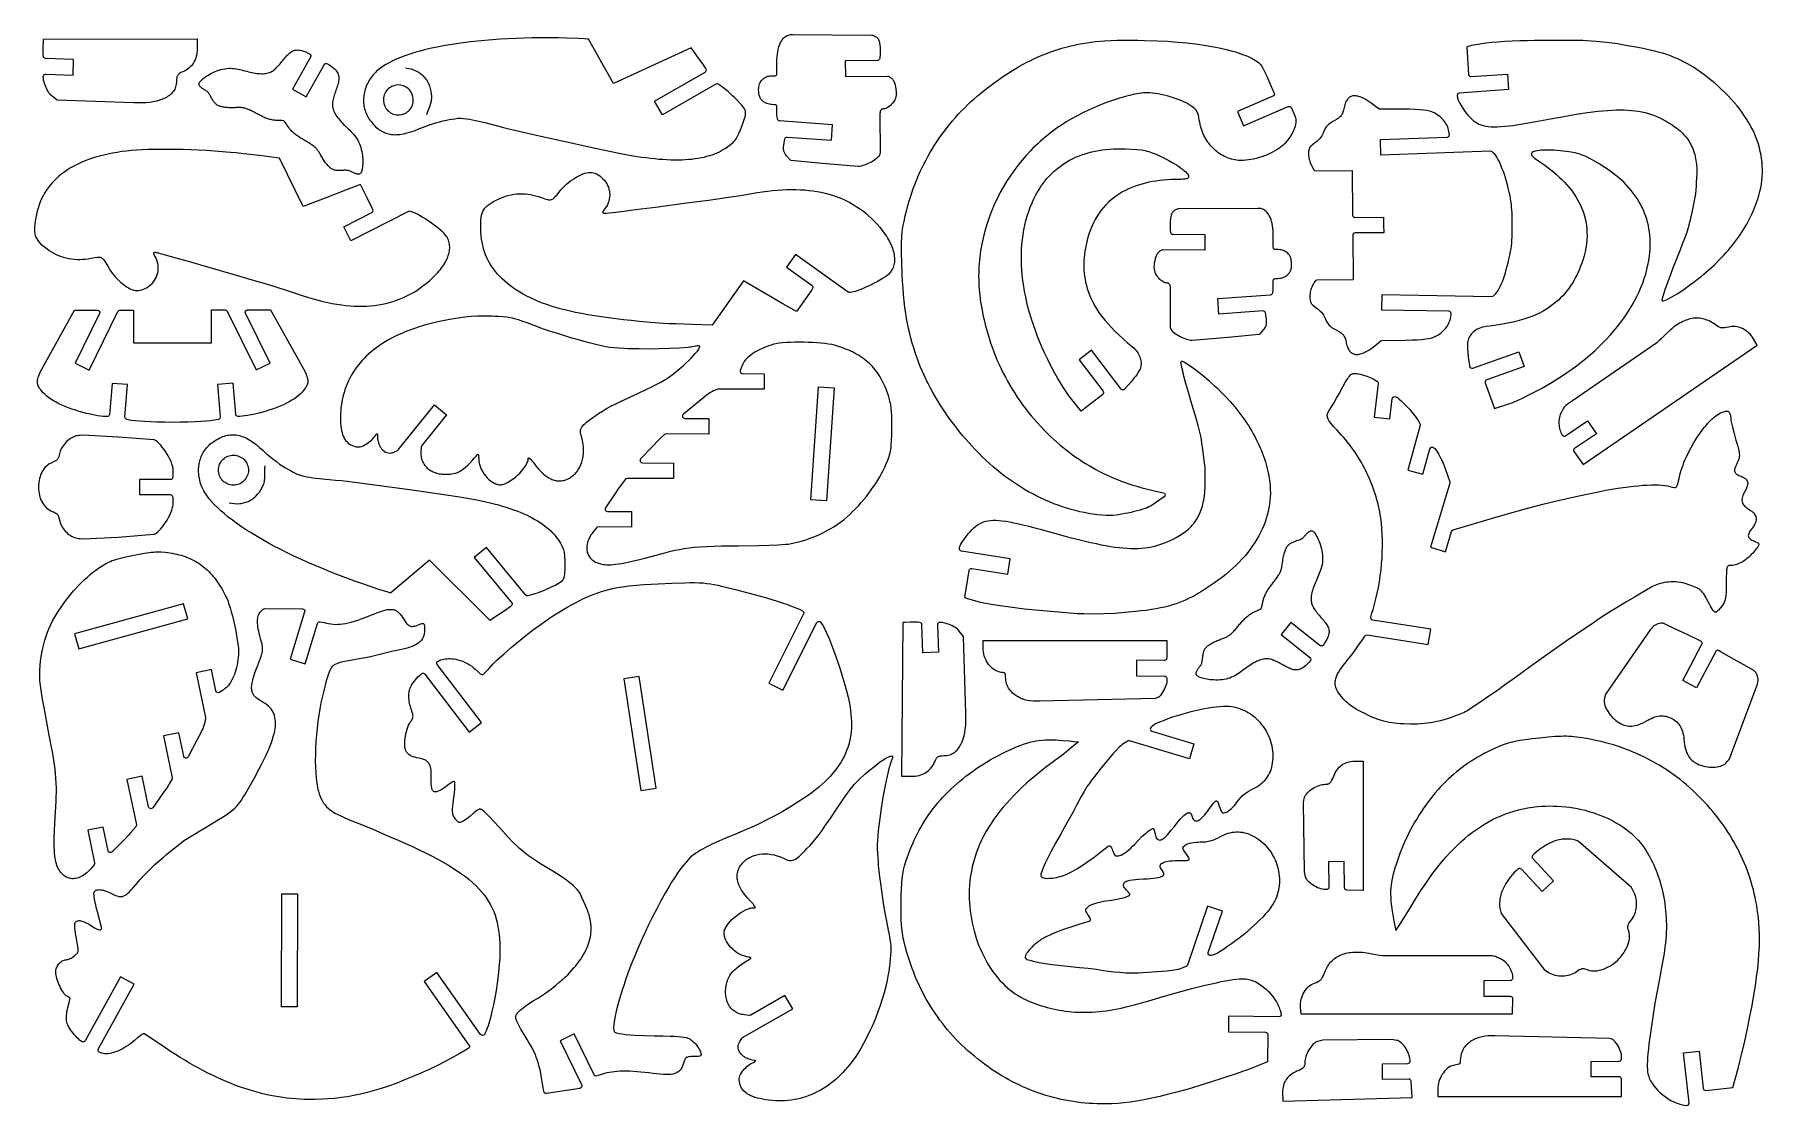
# Model space of a CAD drawing. Header units: millimetres. Extents: x -111 to 111, y -69 to 69.
import ezdxf

# ---------------------------------------------------------------- set-up
doc = ezdxf.new("R2010")
doc.units = ezdxf.units.MM
doc.header["$MEASUREMENT"] = 0

msp = doc.modelspace()

# ---------------------------------------------------------------- linework, layer by layer
at = {"lineweight": 5}
for points, knots in [([(-89.9009, 66.8657), (-89.9009, 66.8657), (-89.8958, 68.0849), (-89.8958, 68.0849), (-89.8958, 68.0849), (-89.8958, 68.0849), (-109.6076, 68.0292), (-109.6076, 68.0292), (-109.6076, 68.0292), (-109.6076, 68.0292), (-109.6236, 67.7331), (-109.6236, 67.7331), (-109.6236, 67.7331), (-109.6236, 67.7331), (-109.6521, 67.0768), (-109.6521, 67.0768), (-109.6521, 67.0768), (-109.6521, 67.0768), (-109.6645, 66.3595), (-109.6645, 66.3595), (-109.6645, 66.3595), (-109.6645, 66.3595), (-109.6558, 66.0716), (-109.6558, 66.0716), (-109.6558, 66.0716), (-109.6558, 66.0716), (-109.6268, 65.8361), (-109.6268, 65.8361), (-109.6268, 65.8361), (-109.6088, 65.6899), (-109.4873, 65.5784), (-109.3401, 65.573), (-109.3401, 65.573), (-109.3401, 65.573), (-105.7494, 65.4405), (-105.7494, 65.4405), (-105.7494, 65.4405), (-105.7494, 65.4405), (-105.8231, 63.4419), (-105.8231, 63.4419), (-105.8231, 63.4419), (-105.8231, 63.4419), (-109.332, 63.5713), (-109.332, 63.5713), (-109.332, 63.5713), (-109.4141, 63.5743), (-109.4938, 63.5436), (-109.5525, 63.4863), (-109.5525, 63.4863), (-109.6113, 63.4289), (-109.644, 63.35), (-109.643, 63.2679), (-109.643, 63.2679), (-109.643, 63.2679), (-109.6419, 63.1703), (-109.6419, 63.1703), (-109.6419, 63.1703), (-109.6419, 63.1703), (-109.6238, 62.9864), (-109.6238, 62.9864), (-109.6238, 62.9864), (-109.6238, 62.9864), (-109.5908, 62.7906), (-109.5908, 62.7906), (-109.5908, 62.7906), (-109.5908, 62.7906), (-109.5439, 62.586), (-109.5439, 62.586), (-109.5439, 62.586), (-109.5439, 62.586), (-109.4841, 62.3759), (-109.4841, 62.3759), (-109.4841, 62.3759), (-109.4841, 62.3759), (-109.4126, 62.1634), (-109.4126, 62.1634), (-109.4126, 62.1634), (-109.4126, 62.1634), (-109.3302, 61.9519), (-109.3302, 61.9519), (-109.3302, 61.9519), (-109.3302, 61.9519), (-109.2382, 61.7444), (-109.2382, 61.7444), (-109.2382, 61.7444), (-109.2382, 61.7444), (-109.1375, 61.5442), (-109.1375, 61.5442), (-109.1375, 61.5442), (-109.1375, 61.5442), (-109.0292, 61.3546), (-109.0292, 61.3546), (-109.0292, 61.3546), (-109.0292, 61.3546), (-108.9143, 61.1787), (-108.9143, 61.1787), (-108.9143, 61.1787), (-108.9143, 61.1787), (-108.794, 61.0196), (-108.794, 61.0196), (-108.794, 61.0196), (-108.794, 61.0196), (-108.6692, 60.8808), (-108.6692, 60.8808), (-108.6692, 60.8808), (-108.6692, 60.8808), (-108.541, 60.7652), (-108.541, 60.7652), (-108.541, 60.7652), (-108.541, 60.7652), (-107.8494, 60.2165), (-107.8494, 60.2165), (-107.8494, 60.2165), (-107.8494, 60.2165), (-98.0095, 59.8798), (-98.0095, 59.8798), (-98.0095, 59.8798), (-98.0095, 59.8798), (-97.3657, 59.8638), (-97.3657, 59.8638), (-97.3657, 59.8638), (-97.3657, 59.8638), (-96.8945, 59.8713), (-96.8945, 59.8713), (-96.8945, 59.8713), (-96.8945, 59.8713), (-96.4325, 59.8979), (-96.4325, 59.8979), (-96.4325, 59.8979), (-96.4325, 59.8979), (-95.9828, 59.9444), (-95.9828, 59.9444), (-95.9828, 59.9444), (-95.9828, 59.9444), (-95.5482, 60.0115), (-95.5482, 60.0115), (-95.5482, 60.0115), (-95.5482, 60.0115), (-95.1315, 60.0998), (-95.1315, 60.0998), (-95.1315, 60.0998), (-95.1315, 60.0998), (-94.7357, 60.2099), (-94.7357, 60.2099), (-94.7357, 60.2099), (-94.7357, 60.2099), (-94.3638, 60.3425), (-94.3638, 60.3425), (-94.3638, 60.3425), (-94.3638, 60.3425), (-94.1876, 60.4174), (-94.1876, 60.4174), (-94.1876, 60.4174), (-94.1876, 60.4174), (-94.0185, 60.4982), (-94.0185, 60.4982), (-94.0185, 60.4982), (-94.0185, 60.4982), (-93.8567, 60.5849), (-93.8567, 60.5849), (-93.8567, 60.5849), (-93.8567, 60.5849), (-93.7027, 60.6777), (-93.7027, 60.6777), (-93.7027, 60.6777), (-93.7027, 60.6777), (-93.5569, 60.7765), (-93.5569, 60.7765), (-93.5569, 60.7765), (-93.5569, 60.7765), (-93.4195, 60.8816), (-93.4195, 60.8816), (-93.4195, 60.8816), (-93.4195, 60.8816), (-93.291, 60.9929), (-93.291, 60.9929), (-93.291, 60.9929), (-93.291, 60.9929), (-93.1717, 61.1105), (-93.1717, 61.1105), (-93.1717, 61.1105), (-93.1717, 61.1105), (-93.0619, 61.2346), (-93.0619, 61.2346), (-93.0619, 61.2346), (-93.0619, 61.2346), (-92.9621, 61.3652), (-92.9621, 61.3652), (-92.9621, 61.3652), (-92.9621, 61.3652), (-92.8726, 61.5023), (-92.8726, 61.5023), (-92.8726, 61.5023), (-92.8726, 61.5023), (-92.7937, 61.6462), (-92.7937, 61.6462), (-92.7937, 61.6462), (-92.7937, 61.6462), (-92.7258, 61.7968), (-92.7258, 61.7968), (-92.7258, 61.7968), (-92.7258, 61.7968), (-92.6693, 61.9542), (-92.6693, 61.9542), (-92.6693, 61.9542), (-92.6693, 61.9542), (-92.6246, 62.1186), (-92.6246, 62.1186), (-92.6246, 62.1186), (-92.6246, 62.1186), (-92.592, 62.2899), (-92.592, 62.2899), (-92.592, 62.2899), (-92.592, 62.2899), (-92.5718, 62.4683), (-92.5718, 62.4683), (-92.5718, 62.4683), (-92.5718, 62.4683), (-92.5645, 62.6539), (-92.5645, 62.6539), (-92.5645, 62.6539), (-92.5645, 62.6539), (-92.5562, 62.9019), (-92.5562, 62.9019), (-92.5562, 62.9019), (-92.5562, 62.9019), (-92.5306, 63.1084), (-92.5306, 63.1084), (-92.5306, 63.1084), (-92.5306, 63.1084), (-92.5099, 63.1982), (-92.5099, 63.1982), (-92.5099, 63.1982), (-92.5099, 63.1982), (-92.4832, 63.2802), (-92.4832, 63.2802), (-92.4832, 63.2802), (-92.4832, 63.2802), (-92.4499, 63.3552), (-92.4499, 63.3552), (-92.4499, 63.3552), (-92.4499, 63.3552), (-92.4094, 63.424), (-92.4094, 63.424), (-92.4094, 63.424), (-92.4094, 63.424), (-92.3611, 63.4876), (-92.3611, 63.4876), (-92.3611, 63.4876), (-92.3611, 63.4876), (-92.3046, 63.5467), (-92.3046, 63.5467), (-92.3046, 63.5467), (-92.3046, 63.5467), (-92.2391, 63.6022), (-92.2391, 63.6022), (-92.2391, 63.6022), (-92.2391, 63.6022), (-92.1642, 63.655), (-92.1642, 63.655), (-92.1642, 63.655), (-92.1642, 63.655), (-91.9838, 63.7558), (-91.9838, 63.7558), (-91.9838, 63.7558), (-91.9838, 63.7558), (-91.7588, 63.8557), (-91.7588, 63.8557), (-91.7588, 63.8557), (-91.7588, 63.8557), (-91.5435, 63.9533), (-91.5435, 63.9533), (-91.5435, 63.9533), (-91.5435, 63.9533), (-91.3404, 64.0647), (-91.3404, 64.0647), (-91.3404, 64.0647), (-91.3404, 64.0647), (-91.1496, 64.1896), (-91.1496, 64.1896), (-91.1496, 64.1896), (-91.1496, 64.1896), (-90.9715, 64.3275), (-90.9715, 64.3275), (-90.9715, 64.3275), (-90.9715, 64.3275), (-90.8061, 64.4781), (-90.8061, 64.4781), (-90.8061, 64.4781), (-90.8061, 64.4781), (-90.6539, 64.641), (-90.6539, 64.641), (-90.6539, 64.641), (-90.6539, 64.641), (-90.515, 64.8159), (-90.515, 64.8159), (-90.515, 64.8159), (-90.515, 64.8159), (-90.3895, 65.0023), (-90.3895, 65.0023), (-90.3895, 65.0023), (-90.3895, 65.0023), (-90.2779, 65.2), (-90.2779, 65.2), (-90.2779, 65.2), (-90.2779, 65.2), (-90.1802, 65.4084), (-90.1802, 65.4084), (-90.1802, 65.4084), (-90.1802, 65.4084), (-90.0968, 65.6273), (-90.0968, 65.6273), (-90.0968, 65.6273), (-90.0968, 65.6273), (-90.0278, 65.8563), (-90.0278, 65.8563), (-90.0278, 65.8563), (-90.0278, 65.8563), (-89.9735, 66.0951), (-89.9735, 66.0951), (-89.9735, 66.0951), (-89.9735, 66.0951), (-89.9341, 66.3431), (-89.9341, 66.3431), (-89.9341, 66.3431), (-89.9341, 66.3431), (-89.9098, 66.6001), (-89.9098, 66.6001), (-89.9098, 66.6001), (-89.9098, 66.6001), (-89.9009, 66.8657), (-89.9009, 66.8657)], [0, 0, 0, 0, 0.01204819, 0.01204819, 0.01204819, 0.01204819, 0.02409639, 0.02409639, 0.02409639, 0.02409639, 0.03614458, 0.03614458, 0.03614458, 0.03614458, 0.04819277, 0.04819277, 0.04819277, 0.04819277, 0.06024096, 0.06024096, 0.06024096, 0.06024096, 0.07228916, 0.07228916, 0.07228916, 0.07228916, 0.08433735, 0.08433735, 0.08433735, 0.08433735, 0.09638554, 0.09638554, 0.09638554, 0.09638554, 0.10843373, 0.10843373, 0.10843373, 0.10843373, 0.12048193, 0.12048193, 0.12048193, 0.12048193, 0.13253012, 0.13253012, 0.13253012, 0.13253012, 0.14457831, 0.14457831, 0.14457831, 0.14457831, 0.15662651, 0.15662651, 0.15662651, 0.15662651, 0.1686747, 0.1686747, 0.1686747, 0.1686747, 0.18072289, 0.18072289, 0.18072289, 0.18072289, 0.19277108, 0.19277108, 0.19277108, 0.19277108, 0.20481928, 0.20481928, 0.20481928, 0.20481928, 0.21686747, 0.21686747, 0.21686747, 0.21686747, 0.22891566, 0.22891566, 0.22891566, 0.22891566, 0.24096386, 0.24096386, 0.24096386, 0.24096386, 0.25301205, 0.25301205, 0.25301205, 0.25301205, 0.26506024, 0.26506024, 0.26506024, 0.26506024, 0.27710843, 0.27710843, 0.27710843, 0.27710843, 0.28915663, 0.28915663, 0.28915663, 0.28915663, 0.30120482, 0.30120482, 0.30120482, 0.30120482, 0.31325301, 0.31325301, 0.31325301, 0.31325301, 0.3253012, 0.3253012, 0.3253012, 0.3253012, 0.3373494, 0.3373494, 0.3373494, 0.3373494, 0.34939759, 0.34939759, 0.34939759, 0.34939759, 0.36144578, 0.36144578, 0.36144578, 0.36144578, 0.37349398, 0.37349398, 0.37349398, 0.37349398, 0.38554217, 0.38554217, 0.38554217, 0.38554217, 0.39759036, 0.39759036, 0.39759036, 0.39759036, 0.40963855, 0.40963855, 0.40963855, 0.40963855, 0.42168675, 0.42168675, 0.42168675, 0.42168675, 0.43373494, 0.43373494, 0.43373494, 0.43373494, 0.44578313, 0.44578313, 0.44578313, 0.44578313, 0.45783133, 0.45783133, 0.45783133, 0.45783133, 0.46987952, 0.46987952, 0.46987952, 0.46987952, 0.48192771, 0.48192771, 0.48192771, 0.48192771, 0.4939759, 0.4939759, 0.4939759, 0.4939759, 0.5060241, 0.5060241, 0.5060241, 0.5060241, 0.51807229, 0.51807229, 0.51807229, 0.51807229, 0.53012048, 0.53012048, 0.53012048, 0.53012048, 0.54216867, 0.54216867, 0.54216867, 0.54216867, 0.55421687, 0.55421687, 0.55421687, 0.55421687, 0.56626506, 0.56626506, 0.56626506, 0.56626506, 0.57831325, 0.57831325, 0.57831325, 0.57831325, 0.59036145, 0.59036145, 0.59036145, 0.59036145, 0.60240964, 0.60240964, 0.60240964, 0.60240964, 0.61445783, 0.61445783, 0.61445783, 0.61445783, 0.62650602, 0.62650602, 0.62650602, 0.62650602, 0.63855422, 0.63855422, 0.63855422, 0.63855422, 0.65060241, 0.65060241, 0.65060241, 0.65060241, 0.6626506, 0.6626506, 0.6626506, 0.6626506, 0.6746988, 0.6746988, 0.6746988, 0.6746988, 0.68674699, 0.68674699, 0.68674699, 0.68674699, 0.69879518, 0.69879518, 0.69879518, 0.69879518, 0.71084337, 0.71084337, 0.71084337, 0.71084337, 0.72289157, 0.72289157, 0.72289157, 0.72289157, 0.73493976, 0.73493976, 0.73493976, 0.73493976, 0.74698795, 0.74698795, 0.74698795, 0.74698795, 0.75903614, 0.75903614, 0.75903614, 0.75903614, 0.77108434, 0.77108434, 0.77108434, 0.77108434, 0.78313253, 0.78313253, 0.78313253, 0.78313253, 0.79518072, 0.79518072, 0.79518072, 0.79518072, 0.80722892, 0.80722892, 0.80722892, 0.80722892, 0.81927711, 0.81927711, 0.81927711, 0.81927711, 0.8313253, 0.8313253, 0.8313253, 0.8313253, 0.84337349, 0.84337349, 0.84337349, 0.84337349, 0.85542169, 0.85542169, 0.85542169, 0.85542169, 0.86746988, 0.86746988, 0.86746988, 0.86746988, 0.87951807, 0.87951807, 0.87951807, 0.87951807, 0.89156627, 0.89156627, 0.89156627, 0.89156627, 0.90361446, 0.90361446, 0.90361446, 0.90361446, 0.91566265, 0.91566265, 0.91566265, 0.91566265, 0.92771084, 0.92771084, 0.92771084, 0.92771084, 0.93975904, 0.93975904, 0.93975904, 0.93975904, 0.95180723, 0.95180723, 0.95180723, 0.95180723, 0.96385542, 0.96385542, 0.96385542, 0.96385542, 0.97590361, 0.97590361, 0.97590361, 0.97590361, 0.98795181, 0.98795181, 0.98795181, 0.98795181, 1, 1, 1, 1]), ([(-78.6959, 57.4743), (-78.6959, 57.4743), (-78.614, 57.367), (-78.614, 57.367), (-78.614, 57.367), (-78.614, 57.367), (-78.5384, 57.2591), (-78.5384, 57.2591), (-78.5384, 57.2591), (-78.5384, 57.2591), (-78.4656, 57.1491), (-78.4656, 57.1491), (-78.4656, 57.1491), (-78.4656, 57.1491), (-78.3943, 57.0382), (-78.3943, 57.0382), (-78.3943, 57.0382), (-78.3943, 57.0382), (-78.3234, 56.9274), (-78.3234, 56.9274), (-78.3234, 56.9274), (-78.3234, 56.9274), (-78.2516, 56.8181), (-78.2516, 56.8181), (-78.2516, 56.8181), (-78.2516, 56.8181), (-78.1776, 56.7114), (-78.1776, 56.7114), (-78.1776, 56.7114), (-78.1776, 56.7114), (-78.1005, 56.6082), (-78.1005, 56.6082), (-78.1005, 56.6082), (-78.1005, 56.6082), (-78.02, 56.5085), (-78.02, 56.5085), (-78.02, 56.5085), (-78.02, 56.5085), (-77.9361, 56.4118), (-77.9361, 56.4118), (-77.9361, 56.4118), (-77.9361, 56.4118), (-77.8489, 56.318), (-77.8489, 56.318), (-77.8489, 56.318), (-77.8489, 56.318), (-77.7585, 56.2267), (-77.7585, 56.2267), (-77.7585, 56.2267), (-77.7585, 56.2267), (-77.6648, 56.1375), (-77.6648, 56.1375), (-77.6648, 56.1375), (-77.6648, 56.1375), (-77.568, 56.0502), (-77.568, 56.0502), (-77.568, 56.0502), (-77.568, 56.0502), (-77.468, 55.9643), (-77.468, 55.9643), (-77.468, 55.9643), (-77.468, 55.9643), (-77.3648, 55.8797), (-77.3648, 55.8797), (-77.3648, 55.8797), (-77.3648, 55.8797), (-77.2587, 55.7963), (-77.2587, 55.7963), (-77.2587, 55.7963), (-77.2587, 55.7963), (-77.1498, 55.7141), (-77.1498, 55.7141), (-77.1498, 55.7141), (-77.1498, 55.7141), (-77.0383, 55.6331), (-77.0383, 55.6331), (-77.0383, 55.6331), (-77.0383, 55.6331), (-76.9242, 55.5535), (-76.9242, 55.5535), (-76.9242, 55.5535), (-76.9242, 55.5535), (-76.8078, 55.4751), (-76.8078, 55.4751), (-76.8078, 55.4751), (-76.8078, 55.4751), (-76.6891, 55.3981), (-76.6891, 55.3981), (-76.6891, 55.3981), (-76.6891, 55.3981), (-76.5685, 55.3224), (-76.5685, 55.3224), (-76.5685, 55.3224), (-76.5685, 55.3224), (-76.446, 55.248), (-76.446, 55.248), (-76.446, 55.248), (-76.446, 55.248), (-76.3221, 55.1748), (-76.3221, 55.1748), (-76.3221, 55.1748), (-76.3221, 55.1748), (-76.1974, 55.1023), (-76.1974, 55.1023), (-76.1974, 55.1023), (-76.1974, 55.1023), (-76.0724, 55.0303), (-76.0724, 55.0303), (-76.0724, 55.0303), (-76.0724, 55.0303), (-75.9475, 54.9586), (-75.9475, 54.9586), (-75.9475, 54.9586), (-75.9475, 54.9586), (-75.8234, 54.8868), (-75.8234, 54.8868), (-75.8234, 54.8868), (-75.8234, 54.8868), (-75.7005, 54.8146), (-75.7005, 54.8146), (-75.7005, 54.8146), (-75.7005, 54.8146), (-75.5793, 54.7418), (-75.5793, 54.7418), (-75.5793, 54.7418), (-75.5793, 54.7418), (-75.4604, 54.6681), (-75.4604, 54.6681), (-75.4604, 54.6681), (-75.4604, 54.6681), (-75.3444, 54.5937), (-75.3444, 54.5937), (-75.3444, 54.5937), (-75.3444, 54.5937), (-75.232, 54.5186), (-75.232, 54.5186), (-75.232, 54.5186), (-75.232, 54.5186), (-75.1239, 54.443), (-75.1239, 54.443), (-75.1239, 54.443), (-75.1239, 54.443), (-75.0207, 54.3672), (-75.0207, 54.3672), (-75.0207, 54.3672), (-75.0207, 54.3672), (-74.9231, 54.2911), (-74.9231, 54.2911), (-74.9231, 54.2911), (-74.9231, 54.2911), (-74.8317, 54.215), (-74.8317, 54.215), (-74.8317, 54.215), (-74.8317, 54.215), (-74.7472, 54.1391), (-74.7472, 54.1391), (-74.7472, 54.1391), (-74.7472, 54.1391), (-74.67, 54.0632), (-74.67, 54.0632), (-74.67, 54.0632), (-74.67, 54.0632), (-74.5989, 53.9866), (-74.5989, 53.9866), (-74.5989, 53.9866), (-74.5989, 53.9866), (-74.5327, 53.908), (-74.5327, 53.908), (-74.5327, 53.908), (-74.5327, 53.908), (-74.4699, 53.8263), (-74.4699, 53.8263), (-74.4699, 53.8263), (-74.4699, 53.8263), (-74.4092, 53.7405), (-74.4092, 53.7405), (-74.4092, 53.7405), (-74.4092, 53.7405), (-74.3492, 53.6494), (-74.3492, 53.6494), (-74.3492, 53.6494), (-74.3492, 53.6494), (-74.2884, 53.5519), (-74.2884, 53.5519), (-74.2884, 53.5519), (-74.2884, 53.5519), (-74.2256, 53.447), (-74.2256, 53.447), (-74.2256, 53.447), (-74.2256, 53.447), (-74.1596, 53.3339), (-74.1596, 53.3339), (-74.1596, 53.3339), (-74.1596, 53.3339), (-74.0903, 53.2137), (-74.0903, 53.2137), (-74.0903, 53.2137), (-74.0903, 53.2137), (-74.0178, 53.0881), (-74.0178, 53.0881), (-74.0178, 53.0881), (-74.0178, 53.0881), (-73.9424, 52.9587), (-73.9424, 52.9587), (-73.9424, 52.9587), (-73.9424, 52.9587), (-73.8642, 52.8269), (-73.8642, 52.8269), (-73.8642, 52.8269), (-73.8642, 52.8269), (-73.7834, 52.6944), (-73.7834, 52.6944), (-73.7834, 52.6944), (-73.7834, 52.6944), (-73.7, 52.5628), (-73.7, 52.5628), (-73.7, 52.5628), (-73.7, 52.5628), (-73.6144, 52.4336), (-73.6144, 52.4336), (-73.6144, 52.4336), (-73.6144, 52.4336), (-73.5267, 52.3083), (-73.5267, 52.3083), (-73.5267, 52.3083), (-73.5267, 52.3083), (-73.4374, 52.1875), (-73.4374, 52.1875), (-73.4374, 52.1875), (-73.4374, 52.1875), (-73.3469, 52.0721), (-73.3469, 52.0721), (-73.3469, 52.0721), (-73.3469, 52.0721), (-73.2558, 51.9626), (-73.2558, 51.9626), (-73.2558, 51.9626), (-73.2558, 51.9626), (-73.1647, 51.8596), (-73.1647, 51.8596), (-73.1647, 51.8596), (-73.1647, 51.8596), (-73.0739, 51.7638), (-73.0739, 51.7638), (-73.0739, 51.7638), (-73.0739, 51.7638), (-72.9841, 51.6759), (-72.9841, 51.6759), (-72.9841, 51.6759), (-72.9841, 51.6759), (-72.8957, 51.5964), (-72.8957, 51.5964), (-72.8957, 51.5964), (-72.8957, 51.5964), (-72.8091, 51.5258), (-72.8091, 51.5258), (-72.8091, 51.5258), (-72.8091, 51.5258), (-72.7238, 51.4638), (-72.7238, 51.4638), (-72.7238, 51.4638), (-72.7238, 51.4638), (-72.6391, 51.4099), (-72.6391, 51.4099), (-72.6391, 51.4099), (-72.6391, 51.4099), (-72.5543, 51.3635), (-72.5543, 51.3635), (-72.5543, 51.3635), (-72.5543, 51.3635), (-72.4688, 51.3242), (-72.4688, 51.3242), (-72.4688, 51.3242), (-72.4688, 51.3242), (-72.3819, 51.2913), (-72.3819, 51.2913), (-72.3819, 51.2913), (-72.3819, 51.2913), (-72.293, 51.2644), (-72.293, 51.2644), (-72.293, 51.2644), (-72.293, 51.2644), (-72.2013, 51.243), (-72.2013, 51.243), (-72.2013, 51.243), (-72.2013, 51.243), (-72.1063, 51.2266), (-72.1063, 51.2266), (-72.1063, 51.2266), (-72.1063, 51.2266), (-72.0083, 51.2147), (-72.0083, 51.2147), (-72.0083, 51.2147), (-72.0083, 51.2147), (-71.9075, 51.2068), (-71.9075, 51.2068), (-71.9075, 51.2068), (-71.9075, 51.2068), (-71.8043, 51.2025), (-71.8043, 51.2025), (-71.8043, 51.2025), (-71.8043, 51.2025), (-71.6992, 51.2014), (-71.6992, 51.2014), (-71.6992, 51.2014), (-71.6992, 51.2014), (-71.5923, 51.2031), (-71.5923, 51.2031), (-71.5923, 51.2031), (-71.5923, 51.2031), (-71.484, 51.207), (-71.484, 51.207), (-71.484, 51.207), (-71.484, 51.207), (-71.3748, 51.2128), (-71.3748, 51.2128), (-71.3748, 51.2128), (-71.3748, 51.2128), (-71.2649, 51.2198), (-71.2649, 51.2198), (-71.2649, 51.2198), (-71.2649, 51.2198), (-71.1548, 51.2269), (-71.1548, 51.2269), (-71.1548, 51.2269), (-71.1548, 51.2269), (-71.0447, 51.2328), (-71.0447, 51.2328), (-71.0447, 51.2328), (-71.0447, 51.2328), (-70.9351, 51.2361), (-70.9351, 51.2361), (-70.9351, 51.2361), (-70.9351, 51.2361), (-70.8265, 51.2355), (-70.8265, 51.2355), (-70.8265, 51.2355), (-70.8265, 51.2355), (-70.7191, 51.2296), (-70.7191, 51.2296), (-70.7191, 51.2296), (-70.7191, 51.2296), (-70.6133, 51.2172), (-70.6133, 51.2172), (-70.6133, 51.2172), (-70.6133, 51.2172), (-70.5096, 51.1969), (-70.5096, 51.1969), (-70.5096, 51.1969), (-70.5096, 51.1969), (-70.4082, 51.168), (-70.4082, 51.168), (-70.4082, 51.168), (-70.4082, 51.168), (-70.3091, 51.1316), (-70.3091, 51.1316), (-70.3091, 51.1316), (-70.3091, 51.1316), (-70.2119, 51.0896), (-70.2119, 51.0896), (-70.2119, 51.0896), (-70.2119, 51.0896), (-70.1165, 51.0437), (-70.1165, 51.0437), (-70.1165, 51.0437), (-70.1165, 51.0437), (-70.0227, 50.9958), (-70.0227, 50.9958), (-70.0227, 50.9958), (-70.0227, 50.9958), (-69.9302, 50.9477), (-69.9302, 50.9477), (-69.9302, 50.9477), (-69.9302, 50.9477), (-69.8389, 50.9011), (-69.8389, 50.9011), (-69.8389, 50.9011), (-69.8389, 50.9011), (-69.7485, 50.8578), (-69.7485, 50.8578), (-69.7485, 50.8578), (-69.7485, 50.8578), (-69.6589, 50.8194), (-69.6589, 50.8194), (-69.6589, 50.8194), (-69.6589, 50.8194), (-69.5707, 50.7868), (-69.5707, 50.7868), (-69.5707, 50.7868), (-69.5707, 50.7868), (-69.4845, 50.7606), (-69.4845, 50.7606), (-69.4845, 50.7606), (-69.4845, 50.7606), (-69.4011, 50.7416), (-69.4011, 50.7416), (-69.4011, 50.7416), (-69.4011, 50.7416), (-69.321, 50.7305), (-69.321, 50.7305), (-69.321, 50.7305), (-69.321, 50.7305), (-69.2449, 50.7278), (-69.2449, 50.7278), (-69.2449, 50.7278), (-69.2449, 50.7278), (-69.1736, 50.7343), (-69.1736, 50.7343), (-69.1736, 50.7343), (-69.1736, 50.7343), (-69.1077, 50.7506), (-69.1077, 50.7506), (-69.1077, 50.7506), (-69.1077, 50.7506), (-69.0476, 50.7775), (-69.0476, 50.7775), (-69.0476, 50.7775), (-69.0476, 50.7775), (-68.9932, 50.8159), (-68.9932, 50.8159), (-68.9932, 50.8159), (-68.9932, 50.8159), (-68.944, 50.8665), (-68.944, 50.8665), (-68.944, 50.8665), (-68.944, 50.8665), (-68.8997, 50.9303), (-68.8997, 50.9303), (-68.8997, 50.9303), (-68.8997, 50.9303), (-68.8599, 51.0082), (-68.8599, 51.0082), (-68.8599, 51.0082), (-68.8599, 51.0082), (-68.8241, 51.101), (-68.8241, 51.101), (-68.8241, 51.101), (-68.8241, 51.101), (-68.7919, 51.2097), (-68.7919, 51.2097), (-68.7919, 51.2097), (-68.7919, 51.2097), (-68.763, 51.3351), (-68.763, 51.3351), (-68.763, 51.3351), (-68.763, 51.3351), (-68.7372, 51.4778), (-68.7372, 51.4778), (-68.7372, 51.4778), (-68.7372, 51.4778), (-68.715, 51.637), (-68.715, 51.637), (-68.715, 51.637), (-68.715, 51.637), (-68.6973, 51.8118), (-68.6973, 51.8118), (-68.6973, 51.8118), (-68.6973, 51.8118), (-68.685, 52.0011), (-68.685, 52.0011), (-68.685, 52.0011), (-68.685, 52.0011), (-68.6787, 52.2037), (-68.6787, 52.2037), (-68.6787, 52.2037), (-68.6787, 52.2037), (-68.6793, 52.4188), (-68.6793, 52.4188), (-68.6793, 52.4188), (-68.6793, 52.4188), (-68.6877, 52.6452), (-68.6877, 52.6452), (-68.6877, 52.6452), (-68.6877, 52.6452), (-68.7046, 52.8818), (-68.7046, 52.8818), (-68.7046, 52.8818), (-68.7046, 52.8818), (-68.7309, 53.1274), (-68.7309, 53.1274), (-68.7309, 53.1274), (-68.7309, 53.1274), (-68.7668, 53.3795), (-68.7668, 53.3795), (-68.7668, 53.3795), (-68.7668, 53.3795), (-68.8129, 53.6351), (-68.8129, 53.6351), (-68.8129, 53.6351), (-68.8129, 53.6351), (-68.8694, 53.8915), (-68.8694, 53.8915), (-68.8694, 53.8915), (-68.8694, 53.8915), (-68.9368, 54.1458), (-68.9368, 54.1458), (-68.9368, 54.1458), (-68.9368, 54.1458), (-69.0155, 54.3953), (-69.0155, 54.3953), (-69.0155, 54.3953), (-69.0155, 54.3953), (-69.1057, 54.6371), (-69.1057, 54.6371), (-69.1057, 54.6371), (-69.1057, 54.6371), (-69.2079, 54.8684), (-69.2079, 54.8684), (-69.2079, 54.8684), (-69.2079, 54.8684), (-69.3221, 55.0871), (-69.3221, 55.0871), (-69.3221, 55.0871), (-69.3221, 55.0871), (-69.4474, 55.2939), (-69.4474, 55.2939), (-69.4474, 55.2939), (-69.4474, 55.2939), (-69.5823, 55.4902), (-69.5823, 55.4902), (-69.5823, 55.4902), (-69.5823, 55.4902), (-69.7257, 55.6775), (-69.7257, 55.6775), (-69.7257, 55.6775), (-69.7257, 55.6775), (-69.8761, 55.8571), (-69.8761, 55.8571), (-69.8761, 55.8571), (-69.8761, 55.8571), (-70.0323, 56.0305), (-70.0323, 56.0305), (-70.0323, 56.0305), (-70.0323, 56.0305), (-70.193, 56.1991), (-70.193, 56.1991), (-70.193, 56.1991), (-70.193, 56.1991), (-70.3567, 56.3643), (-70.3567, 56.3643), (-70.3567, 56.3643), (-70.3567, 56.3643), (-70.5223, 56.5274), (-70.5223, 56.5274), (-70.5223, 56.5274), (-70.5223, 56.5274), (-70.6885, 56.6889), (-70.6885, 56.6889), (-70.6885, 56.6889), (-70.6885, 56.6889), (-70.8541, 56.8493), (-70.8541, 56.8493), (-70.8541, 56.8493), (-70.8541, 56.8493), (-71.0177, 57.0089), (-71.0177, 57.0089), (-71.0177, 57.0089), (-71.0177, 57.0089), (-71.1783, 57.1682), (-71.1783, 57.1682), (-71.1783, 57.1682), (-71.1783, 57.1682), (-71.3346, 57.3276), (-71.3346, 57.3276), (-71.3346, 57.3276), (-71.3346, 57.3276), (-71.4853, 57.4876), (-71.4853, 57.4876), (-71.4853, 57.4876), (-71.4853, 57.4876), (-71.6293, 57.6484), (-71.6293, 57.6484), (-71.6293, 57.6484), (-71.6293, 57.6484), (-71.7653, 57.8103), (-71.7653, 57.8103), (-71.7653, 57.8103), (-71.7653, 57.8103), (-71.8928, 57.973), (-71.8928, 57.973), (-71.8928, 57.973), (-71.8928, 57.973), (-72.0109, 58.1359), (-72.0109, 58.1359), (-72.0109, 58.1359), (-72.0109, 58.1359), (-72.1192, 58.2984), (-72.1192, 58.2984), (-72.1192, 58.2984), (-72.1192, 58.2984), (-72.2169, 58.4599), (-72.2169, 58.4599), (-72.2169, 58.4599), (-72.2169, 58.4599), (-72.3034, 58.6198), (-72.3034, 58.6198), (-72.3034, 58.6198), (-72.3034, 58.6198), (-72.3781, 58.7777), (-72.3781, 58.7777), (-72.3781, 58.7777), (-72.3781, 58.7777), (-72.4404, 58.9329), (-72.4404, 58.9329), (-72.4404, 58.9329), (-72.4404, 58.9329), (-72.4898, 59.085), (-72.4898, 59.085), (-72.4898, 59.085), (-72.4898, 59.085), (-72.5267, 59.2349), (-72.5267, 59.2349), (-72.5267, 59.2349), (-72.5267, 59.2349), (-72.5517, 59.3836), (-72.5517, 59.3836), (-72.5517, 59.3836), (-72.5517, 59.3836), (-72.5656, 59.5319), (-72.5656, 59.5319), (-72.5656, 59.5319), (-72.5656, 59.5319), (-72.5688, 59.681), (-72.5688, 59.681), (-72.5688, 59.681), (-72.5688, 59.681), (-72.5621, 59.8317), (-72.5621, 59.8317), (-72.5621, 59.8317), (-72.5621, 59.8317), (-72.546, 59.9852), (-72.546, 59.9852), (-72.546, 59.9852), (-72.546, 59.9852), (-72.5212, 60.1423), (-72.5212, 60.1423), (-72.5212, 60.1423), (-72.5212, 60.1423), (-72.4884, 60.3038), (-72.4884, 60.3038), (-72.4884, 60.3038), (-72.4884, 60.3038), (-72.4485, 60.4692), (-72.4485, 60.4692), (-72.4485, 60.4692), (-72.4485, 60.4692), (-72.4027, 60.6379), (-72.4027, 60.6379), (-72.4027, 60.6379), (-72.4027, 60.6379), (-72.3519, 60.8091), (-72.3519, 60.8091), (-72.3519, 60.8091), (-72.3519, 60.8091), (-72.2972, 60.9821), (-72.2972, 60.9821), (-72.2972, 60.9821), (-72.2972, 60.9821), (-72.2397, 61.1561), (-72.2397, 61.1561), (-72.2397, 61.1561), (-72.2397, 61.1561), (-72.1804, 61.3305), (-72.1804, 61.3305), (-72.1804, 61.3305), (-72.1804, 61.3305), (-72.1204, 61.5045), (-72.1204, 61.5045), (-72.1204, 61.5045), (-72.1204, 61.5045), (-72.0607, 61.6774), (-72.0607, 61.6774), (-72.0607, 61.6774), (-72.0607, 61.6774), (-72.0026, 61.8488), (-72.0026, 61.8488), (-72.0026, 61.8488), (-72.0026, 61.8488), (-71.9474, 62.0182), (-71.9474, 62.0182), (-71.9474, 62.0182), (-71.9474, 62.0182), (-71.8962, 62.1851), (-71.8962, 62.1851), (-71.8962, 62.1851), (-71.8962, 62.1851), (-71.8503, 62.3492), (-71.8503, 62.3492), (-71.8503, 62.3492), (-71.8503, 62.3492), (-71.8109, 62.5099), (-71.8109, 62.5099), (-71.8109, 62.5099), (-71.8109, 62.5099), (-71.7794, 62.6669), (-71.7794, 62.6669), (-71.7794, 62.6669), (-71.7794, 62.6669), (-71.7569, 62.8196), (-71.7569, 62.8196), (-71.7569, 62.8196), (-71.7569, 62.8196), (-71.7447, 62.9679), (-71.7447, 62.9679), (-71.7447, 62.9679), (-71.7447, 62.9679), (-71.744, 63.1125), (-71.744, 63.1125), (-71.744, 63.1125), (-71.744, 63.1125), (-71.7561, 63.2543), (-71.7561, 63.2543), (-71.7561, 63.2543), (-71.7561, 63.2543), (-71.7822, 63.3941), (-71.7822, 63.3941), (-71.7822, 63.3941), (-71.7822, 63.3941), (-71.8236, 63.5329), (-71.8236, 63.5329), (-71.8236, 63.5329), (-71.8236, 63.5329), (-71.8814, 63.6717), (-71.8814, 63.6717), (-71.8814, 63.6717), (-71.8814, 63.6717), (-71.9569, 63.8113), (-71.9569, 63.8113), (-71.9569, 63.8113), (-71.9569, 63.8113), (-72.0514, 63.9526), (-72.0514, 63.9526), (-72.0514, 63.9526), (-72.0514, 63.9526), (-72.1675, 64.0972), (-72.1675, 64.0972), (-72.1675, 64.0972), (-72.1675, 64.0972), (-72.3135, 64.2483), (-72.3135, 64.2483), (-72.3135, 64.2483), (-72.3135, 64.2483), (-72.4988, 64.4099), (-72.4988, 64.4099), (-72.4988, 64.4099), (-72.4988, 64.4099), (-72.7333, 64.586), (-72.7333, 64.586), (-72.7333, 64.586), (-72.7333, 64.586), (-73.0264, 64.7804), (-73.0264, 64.7804), (-73.0264, 64.7804), (-73.0264, 64.7804), (-73.2037, 64.8866), (-73.2037, 64.8866), (-73.2037, 64.8866), (-73.2733, 64.9284), (-73.3569, 64.9401), (-73.4354, 64.9191), (-73.4354, 64.9191), (-73.5138, 64.8982), (-73.5804, 64.8463), (-73.62, 64.7753), (-73.62, 64.7753), (-73.62, 64.7753), (-75.9208, 60.6463), (-75.9208, 60.6463), (-75.9208, 60.6463), (-75.9208, 60.6463), (-77.6678, 61.6198), (-77.6678, 61.6198), (-77.6678, 61.6198), (-77.6678, 61.6198), (-75.367, 65.7489), (-75.367, 65.7489), (-75.367, 65.7489), (-75.3275, 65.8198), (-75.3184, 65.9037), (-75.3419, 65.9815), (-75.3419, 65.9815), (-75.3653, 66.0592), (-75.4193, 66.1242), (-75.4914, 66.1614), (-75.4914, 66.1614), (-75.4914, 66.1614), (-75.6751, 66.2563), (-75.6751, 66.2563), (-75.6751, 66.2563), (-75.6751, 66.2563), (-75.9946, 66.4033), (-75.9946, 66.4033), (-75.9946, 66.4033), (-75.9946, 66.4033), (-76.2676, 66.51), (-76.2676, 66.51), (-76.2676, 66.51), (-76.2676, 66.51), (-76.5026, 66.5826), (-76.5026, 66.5826), (-76.5026, 66.5826), (-76.5026, 66.5826), (-76.7079, 66.6272), (-76.7079, 66.6272), (-76.7079, 66.6272), (-76.7079, 66.6272), (-76.8919, 66.6499), (-76.8919, 66.6499), (-76.8919, 66.6499), (-76.8919, 66.6499), (-77.0618, 66.6559), (-77.0618, 66.6559), (-77.0618, 66.6559), (-77.0618, 66.6559), (-77.2203, 66.6467), (-77.2203, 66.6467), (-77.2203, 66.6467), (-77.2203, 66.6467), (-77.3687, 66.6228), (-77.3687, 66.6228), (-77.3687, 66.6228), (-77.3687, 66.6228), (-77.5086, 66.5849), (-77.5086, 66.5849), (-77.5086, 66.5849), (-77.5086, 66.5849), (-77.6412, 66.5336), (-77.6412, 66.5336), (-77.6412, 66.5336), (-77.6412, 66.5336), (-77.7681, 66.4693), (-77.7681, 66.4693), (-77.7681, 66.4693), (-77.7681, 66.4693), (-77.8907, 66.3926), (-77.8907, 66.3926), (-77.8907, 66.3926), (-77.8907, 66.3926), (-78.0104, 66.3042), (-78.0104, 66.3042), (-78.0104, 66.3042), (-78.0104, 66.3042), (-78.1284, 66.2047), (-78.1284, 66.2047), (-78.1284, 66.2047), (-78.1284, 66.2047), (-78.2453, 66.0953), (-78.2453, 66.0953), (-78.2453, 66.0953), (-78.2453, 66.0953), (-78.3613, 65.9773), (-78.3613, 65.9773), (-78.3613, 65.9773), (-78.3613, 65.9773), (-78.4767, 65.852), (-78.4767, 65.852), (-78.4767, 65.852), (-78.4767, 65.852), (-78.5918, 65.7206), (-78.5918, 65.7206), (-78.5918, 65.7206), (-78.5918, 65.7206), (-78.7067, 65.5845), (-78.7067, 65.5845), (-78.7067, 65.5845), (-78.7067, 65.5845), (-78.8219, 65.4449), (-78.8219, 65.4449), (-78.8219, 65.4449), (-78.8219, 65.4449), (-78.9376, 65.3032), (-78.9376, 65.3032), (-78.9376, 65.3032), (-78.9376, 65.3032), (-79.054, 65.1606), (-79.054, 65.1606), (-79.054, 65.1606), (-79.054, 65.1606), (-79.1711, 65.0184), (-79.1711, 65.0184), (-79.1711, 65.0184), (-79.1711, 65.0184), (-79.2888, 64.878), (-79.2888, 64.878), (-79.2888, 64.878), (-79.2888, 64.878), (-79.4071, 64.7405), (-79.4071, 64.7405), (-79.4071, 64.7405), (-79.4071, 64.7405), (-79.526, 64.6072), (-79.526, 64.6072), (-79.526, 64.6072), (-79.526, 64.6072), (-79.6453, 64.4794), (-79.6453, 64.4794), (-79.6453, 64.4794), (-79.6453, 64.4794), (-79.765, 64.3585), (-79.765, 64.3585), (-79.765, 64.3585), (-79.765, 64.3585), (-79.8851, 64.2456), (-79.8851, 64.2456), (-79.8851, 64.2456), (-79.8851, 64.2456), (-80.0056, 64.1418), (-80.0056, 64.1418), (-80.0056, 64.1418), (-80.0056, 64.1418), (-80.1277, 64.0474), (-80.1277, 64.0474), (-80.1277, 64.0474), (-80.1277, 64.0474), (-80.2523, 63.9624), (-80.2523, 63.9624), (-80.2523, 63.9624), (-80.2523, 63.9624), (-80.3808, 63.8867), (-80.3808, 63.8867), (-80.3808, 63.8867), (-80.3808, 63.8867), (-80.5142, 63.8205), (-80.5142, 63.8205), (-80.5142, 63.8205), (-80.5142, 63.8205), (-80.6538, 63.7636), (-80.6538, 63.7636), (-80.6538, 63.7636), (-80.6538, 63.7636), (-80.8007, 63.7161), (-80.8007, 63.7161), (-80.8007, 63.7161), (-80.8007, 63.7161), (-80.9561, 63.678), (-80.9561, 63.678), (-80.9561, 63.678), (-80.9561, 63.678), (-81.1208, 63.6493), (-81.1208, 63.6493), (-81.1208, 63.6493), (-81.1208, 63.6493), (-81.2943, 63.6298), (-81.2943, 63.6298), (-81.2943, 63.6298), (-81.2943, 63.6298), (-81.4759, 63.6192), (-81.4759, 63.6192), (-81.4759, 63.6192), (-81.4759, 63.6192), (-81.6647, 63.6174), (-81.6647, 63.6174), (-81.6647, 63.6174), (-81.6647, 63.6174), (-81.8598, 63.6239), (-81.8598, 63.6239), (-81.8598, 63.6239), (-81.8598, 63.6239), (-82.0605, 63.6387), (-82.0605, 63.6387), (-82.0605, 63.6387), (-82.0605, 63.6387), (-82.2659, 63.6615), (-82.2659, 63.6615), (-82.2659, 63.6615), (-82.2659, 63.6615), (-82.4752, 63.692), (-82.4752, 63.692), (-82.4752, 63.692), (-82.4752, 63.692), (-82.6877, 63.7298), (-82.6877, 63.7298), (-82.6877, 63.7298), (-82.6877, 63.7298), (-82.903, 63.7738), (-82.903, 63.7738), (-82.903, 63.7738), (-82.903, 63.7738), (-83.1208, 63.8229), (-83.1208, 63.8229), (-83.1208, 63.8229), (-83.1208, 63.8229), (-83.3407, 63.8756), (-83.3407, 63.8756), (-83.3407, 63.8756), (-83.3407, 63.8756), (-83.5626, 63.9308), (-83.5626, 63.9308), (-83.5626, 63.9308), (-83.5626, 63.9308), (-83.7861, 63.9872), (-83.7861, 63.9872), (-83.7861, 63.9872), (-83.7861, 63.9872), (-84.0109, 64.0435), (-84.0109, 64.0435), (-84.0109, 64.0435), (-84.0109, 64.0435), (-84.2367, 64.0985), (-84.2367, 64.0985), (-84.2367, 64.0985), (-84.2367, 64.0985), (-84.4634, 64.1509), (-84.4634, 64.1509), (-84.4634, 64.1509), (-84.4634, 64.1509), (-84.6912, 64.1988), (-84.6912, 64.1988), (-84.6912, 64.1988), (-84.6912, 64.1988), (-84.9209, 64.2404), (-84.9209, 64.2404), (-84.9209, 64.2404), (-84.9209, 64.2404), (-85.1528, 64.2738), (-85.1528, 64.2738), (-85.1528, 64.2738), (-85.1528, 64.2738), (-85.3874, 64.2972), (-85.3874, 64.2972), (-85.3874, 64.2972), (-85.3874, 64.2972), (-85.6254, 64.3087), (-85.6254, 64.3087), (-85.6254, 64.3087), (-85.6254, 64.3087), (-85.8672, 64.3064), (-85.8672, 64.3064), (-85.8672, 64.3064), (-85.8672, 64.3064), (-86.1132, 64.2885), (-86.1132, 64.2885), (-86.1132, 64.2885), (-86.1132, 64.2885), (-86.3637, 64.2537), (-86.3637, 64.2537), (-86.3637, 64.2537), (-86.3637, 64.2537), (-86.6168, 64.2032), (-86.6168, 64.2032), (-86.6168, 64.2032), (-86.6168, 64.2032), (-86.8703, 64.1388), (-86.8703, 64.1388), (-86.8703, 64.1388), (-86.8703, 64.1388), (-87.1221, 64.0623), (-87.1221, 64.0623), (-87.1221, 64.0623), (-87.1221, 64.0623), (-87.3699, 63.9755), (-87.3699, 63.9755), (-87.3699, 63.9755), (-87.3699, 63.9755), (-87.6115, 63.8802), (-87.6115, 63.8802), (-87.6115, 63.8802), (-87.6115, 63.8802), (-87.8447, 63.7782), (-87.8447, 63.7782), (-87.8447, 63.7782), (-87.8447, 63.7782), (-88.0674, 63.6712), (-88.0674, 63.6712), (-88.0674, 63.6712), (-88.0674, 63.6712), (-88.2776, 63.5611), (-88.2776, 63.5611), (-88.2776, 63.5611), (-88.2776, 63.5611), (-88.4745, 63.4491), (-88.4745, 63.4491), (-88.4745, 63.4491), (-88.4745, 63.4491), (-88.6577, 63.3365), (-88.6577, 63.3365), (-88.6577, 63.3365), (-88.6577, 63.3365), (-88.8268, 63.2246), (-88.8268, 63.2246), (-88.8268, 63.2246), (-88.8268, 63.2246), (-88.9812, 63.1145), (-88.9812, 63.1145), (-88.9812, 63.1145), (-88.9812, 63.1145), (-89.1205, 63.0075), (-89.1205, 63.0075), (-89.1205, 63.0075), (-89.1205, 63.0075), (-89.2443, 62.9048), (-89.2443, 62.9048), (-89.2443, 62.9048), (-89.2443, 62.9048), (-89.352, 62.8078), (-89.352, 62.8078), (-89.352, 62.8078), (-89.352, 62.8078), (-89.4435, 62.7173), (-89.4435, 62.7173), (-89.4435, 62.7173), (-89.4435, 62.7173), (-89.519, 62.6327), (-89.519, 62.6327), (-89.519, 62.6327), (-89.519, 62.6327), (-89.5791, 62.5534), (-89.5791, 62.5534), (-89.5791, 62.5534), (-89.5791, 62.5534), (-89.6244, 62.4786), (-89.6244, 62.4786), (-89.6244, 62.4786), (-89.6244, 62.4786), (-89.6553, 62.4073), (-89.6553, 62.4073), (-89.6553, 62.4073), (-89.6553, 62.4073), (-89.6725, 62.3389), (-89.6725, 62.3389), (-89.6725, 62.3389), (-89.6725, 62.3389), (-89.6765, 62.2724), (-89.6765, 62.2724), (-89.6765, 62.2724), (-89.6765, 62.2724), (-89.6677, 62.2072), (-89.6677, 62.2072), (-89.6677, 62.2072), (-89.6677, 62.2072), (-89.6469, 62.1425), (-89.6469, 62.1425), (-89.6469, 62.1425), (-89.6469, 62.1425), (-89.6149, 62.0784), (-89.6149, 62.0784), (-89.6149, 62.0784), (-89.6149, 62.0784), (-89.5726, 62.0152), (-89.5726, 62.0152), (-89.5726, 62.0152), (-89.5726, 62.0152), (-89.521, 61.953), (-89.521, 61.953), (-89.521, 61.953), (-89.521, 61.953), (-89.4609, 61.892), (-89.4609, 61.892), (-89.4609, 61.892), (-89.4609, 61.892), (-89.3934, 61.8325), (-89.3934, 61.8325), (-89.3934, 61.8325), (-89.3934, 61.8325), (-89.3192, 61.7746), (-89.3192, 61.7746), (-89.3192, 61.7746), (-89.3192, 61.7746), (-89.2395, 61.7186), (-89.2395, 61.7186), (-89.2395, 61.7186), (-89.2395, 61.7186), (-89.1551, 61.6645), (-89.1551, 61.6645), (-89.1551, 61.6645), (-89.1551, 61.6645), (-89.0674, 61.6114), (-89.0674, 61.6114), (-89.0674, 61.6114), (-89.0674, 61.6114), (-88.9778, 61.5581), (-88.9778, 61.5581), (-88.9778, 61.5581), (-88.9778, 61.5581), (-88.8877, 61.5035), (-88.8877, 61.5035), (-88.8877, 61.5035), (-88.8877, 61.5035), (-88.7985, 61.4465), (-88.7985, 61.4465), (-88.7985, 61.4465), (-88.7985, 61.4465), (-88.7116, 61.386), (-88.7116, 61.386), (-88.7116, 61.386), (-88.7116, 61.386), (-88.6285, 61.3208), (-88.6285, 61.3208), (-88.6285, 61.3208), (-88.6285, 61.3208), (-88.5506, 61.2498), (-88.5506, 61.2498), (-88.5506, 61.2498), (-88.5506, 61.2498), (-88.4788, 61.1723), (-88.4788, 61.1723), (-88.4788, 61.1723), (-88.4788, 61.1723), (-88.4126, 61.0889), (-88.4126, 61.0889), (-88.4126, 61.0889), (-88.4126, 61.0889), (-88.3511, 61.0006), (-88.3511, 61.0006), (-88.3511, 61.0006), (-88.3511, 61.0006), (-88.2934, 60.9085), (-88.2934, 60.9085), (-88.2934, 60.9085), (-88.2934, 60.9085), (-88.2386, 60.8136), (-88.2386, 60.8136), (-88.2386, 60.8136), (-88.2386, 60.8136), (-88.1856, 60.717), (-88.1856, 60.717), (-88.1856, 60.717), (-88.1856, 60.717), (-88.1337, 60.6195), (-88.1337, 60.6195), (-88.1337, 60.6195), (-88.1337, 60.6195), (-88.0819, 60.5224), (-88.0819, 60.5224), (-88.0819, 60.5224), (-88.0819, 60.5224), (-88.0293, 60.4265), (-88.0293, 60.4265), (-88.0293, 60.4265), (-88.0293, 60.4265), (-87.9757, 60.3323), (-87.9757, 60.3323), (-87.9757, 60.3323), (-87.9757, 60.3323), (-87.9209, 60.2406), (-87.9209, 60.2406), (-87.9209, 60.2406), (-87.9209, 60.2406), (-87.8646, 60.1517), (-87.8646, 60.1517), (-87.8646, 60.1517), (-87.8646, 60.1517), (-87.8067, 60.0662), (-87.8067, 60.0662), (-87.8067, 60.0662), (-87.8067, 60.0662), (-87.747, 59.9847), (-87.747, 59.9847), (-87.747, 59.9847), (-87.747, 59.9847), (-87.6853, 59.9076), (-87.6853, 59.9076), (-87.6853, 59.9076), (-87.6853, 59.9076), (-87.6213, 59.8355), (-87.6213, 59.8355), (-87.6213, 59.8355), (-87.6213, 59.8355), (-87.5549, 59.7688), (-87.5549, 59.7688), (-87.5549, 59.7688), (-87.5549, 59.7688), (-87.4852, 59.7072), (-87.4852, 59.7072), (-87.4852, 59.7072), (-87.4852, 59.7072), (-87.4116, 59.6506), (-87.4116, 59.6506), (-87.4116, 59.6506), (-87.4116, 59.6506), (-87.3331, 59.5986), (-87.3331, 59.5986), (-87.3331, 59.5986), (-87.3331, 59.5986), (-87.2491, 59.5509), (-87.2491, 59.5509), (-87.2491, 59.5509), (-87.2491, 59.5509), (-87.1586, 59.5073), (-87.1586, 59.5073), (-87.1586, 59.5073), (-87.1586, 59.5073), (-87.061, 59.4673), (-87.061, 59.4673), (-87.061, 59.4673), (-87.061, 59.4673), (-86.9554, 59.4308), (-86.9554, 59.4308), (-86.9554, 59.4308), (-86.9554, 59.4308), (-86.8414, 59.3975), (-86.8414, 59.3975), (-86.8414, 59.3975), (-86.8414, 59.3975), (-86.7193, 59.3674), (-86.7193, 59.3674), (-86.7193, 59.3674), (-86.7193, 59.3674), (-86.5901, 59.3406), (-86.5901, 59.3406), (-86.5901, 59.3406), (-86.5901, 59.3406), (-86.4546, 59.3173), (-86.4546, 59.3173), (-86.4546, 59.3173), (-86.4546, 59.3173), (-86.3135, 59.2974), (-86.3135, 59.2974), (-86.3135, 59.2974), (-86.3135, 59.2974), (-86.1678, 59.2812), (-86.1678, 59.2812), (-86.1678, 59.2812), (-86.1678, 59.2812), (-86.0181, 59.2688), (-86.0181, 59.2688), (-86.0181, 59.2688), (-86.0181, 59.2688), (-85.8654, 59.2601), (-85.8654, 59.2601), (-85.8654, 59.2601), (-85.8654, 59.2601), (-85.7104, 59.2553), (-85.7104, 59.2553), (-85.7104, 59.2553), (-85.7104, 59.2553), (-85.5547, 59.2537), (-85.5547, 59.2537), (-85.5547, 59.2537), (-85.5547, 59.2537), (-85.3995, 59.2547), (-85.3995, 59.2547), (-85.3995, 59.2547), (-85.3995, 59.2547), (-85.2463, 59.2575), (-85.2463, 59.2575), (-85.2463, 59.2575), (-85.2463, 59.2575), (-85.0965, 59.2615), (-85.0965, 59.2615), (-85.0965, 59.2615), (-85.0965, 59.2615), (-84.9516, 59.2659), (-84.9516, 59.2659), (-84.9516, 59.2659), (-84.9516, 59.2659), (-84.813, 59.2702), (-84.813, 59.2702), (-84.813, 59.2702), (-84.813, 59.2702), (-84.682, 59.2736), (-84.682, 59.2736), (-84.682, 59.2736), (-84.682, 59.2736), (-84.5597, 59.2754), (-84.5597, 59.2754), (-84.5597, 59.2754), (-84.5597, 59.2754), (-84.4449, 59.275), (-84.4449, 59.275), (-84.4449, 59.275), (-84.4449, 59.275), (-84.3358, 59.2718), (-84.3358, 59.2718), (-84.3358, 59.2718), (-84.3358, 59.2718), (-84.2309, 59.2654), (-84.2309, 59.2654), (-84.2309, 59.2654), (-84.2309, 59.2654), (-84.1284, 59.2549), (-84.1284, 59.2549), (-84.1284, 59.2549), (-84.1284, 59.2549), (-84.0267, 59.24), (-84.0267, 59.24), (-84.0267, 59.24), (-84.0267, 59.24), (-83.9242, 59.2199), (-83.9242, 59.2199), (-83.9242, 59.2199), (-83.9242, 59.2199), (-83.819, 59.1941), (-83.819, 59.1941), (-83.819, 59.1941), (-83.819, 59.1941), (-83.71, 59.1623), (-83.71, 59.1623), (-83.71, 59.1623), (-83.71, 59.1623), (-83.5972, 59.1246), (-83.5972, 59.1246), (-83.5972, 59.1246), (-83.5972, 59.1246), (-83.4812, 59.0816), (-83.4812, 59.0816), (-83.4812, 59.0816), (-83.4812, 59.0816), (-83.3624, 59.0337), (-83.3624, 59.0337), (-83.3624, 59.0337), (-83.3624, 59.0337), (-83.2412, 58.9815), (-83.2412, 58.9815), (-83.2412, 58.9815), (-83.2412, 58.9815), (-83.1182, 58.9254), (-83.1182, 58.9254), (-83.1182, 58.9254), (-83.1182, 58.9254), (-82.9939, 58.866), (-82.9939, 58.866), (-82.9939, 58.866), (-82.9939, 58.866), (-82.8687, 58.8036), (-82.8687, 58.8036), (-82.8687, 58.8036), (-82.8687, 58.8036), (-82.743, 58.7389), (-82.743, 58.7389), (-82.743, 58.7389), (-82.743, 58.7389), (-82.617, 58.6723), (-82.617, 58.6723), (-82.617, 58.6723), (-82.617, 58.6723), (-82.4906, 58.6045), (-82.4906, 58.6045), (-82.4906, 58.6045), (-82.4906, 58.6045), (-82.3639, 58.5361), (-82.3639, 58.5361), (-82.3639, 58.5361), (-82.3639, 58.5361), (-82.2369, 58.4676), (-82.2369, 58.4676), (-82.2369, 58.4676), (-82.2369, 58.4676), (-82.1097, 58.3997), (-82.1097, 58.3997), (-82.1097, 58.3997), (-82.1097, 58.3997), (-81.9822, 58.3329), (-81.9822, 58.3329), (-81.9822, 58.3329), (-81.9822, 58.3329), (-81.8545, 58.2679), (-81.8545, 58.2679), (-81.8545, 58.2679), (-81.8545, 58.2679), (-81.7267, 58.2051), (-81.7267, 58.2051), (-81.7267, 58.2051), (-81.7267, 58.2051), (-81.5988, 58.1448), (-81.5988, 58.1448), (-81.5988, 58.1448), (-81.5988, 58.1448), (-81.4709, 58.087), (-81.4709, 58.087), (-81.4709, 58.087), (-81.4709, 58.087), (-81.3431, 58.0319), (-81.3431, 58.0319), (-81.3431, 58.0319), (-81.3431, 58.0319), (-81.2156, 57.9796), (-81.2156, 57.9796), (-81.2156, 57.9796), (-81.2156, 57.9796), (-81.0884, 57.9302), (-81.0884, 57.9302), (-81.0884, 57.9302), (-81.0884, 57.9302), (-80.9616, 57.8839), (-80.9616, 57.8839), (-80.9616, 57.8839), (-80.9616, 57.8839), (-80.8354, 57.8407), (-80.8354, 57.8407), (-80.8354, 57.8407), (-80.8354, 57.8407), (-80.7097, 57.8008), (-80.7097, 57.8008), (-80.7097, 57.8008), (-80.7097, 57.8008), (-80.5845, 57.7644), (-80.5845, 57.7644), (-80.5845, 57.7644), (-80.5845, 57.7644), (-80.4594, 57.7317), (-80.4594, 57.7317), (-80.4594, 57.7317), (-80.4594, 57.7317), (-80.3341, 57.7028), (-80.3341, 57.7028), (-80.3341, 57.7028), (-80.3341, 57.7028), (-80.2085, 57.6781), (-80.2085, 57.6781), (-80.2085, 57.6781), (-80.2085, 57.6781), (-80.0822, 57.6576), (-80.0822, 57.6576), (-80.0822, 57.6576), (-80.0822, 57.6576), (-79.955, 57.6416), (-79.955, 57.6416), (-79.955, 57.6416), (-79.955, 57.6416), (-79.8267, 57.6303), (-79.8267, 57.6303), (-79.8267, 57.6303), (-79.8267, 57.6303), (-79.697, 57.6235), (-79.697, 57.6235), (-79.697, 57.6235), (-79.697, 57.6235), (-79.5662, 57.62), (-79.5662, 57.62), (-79.5662, 57.62), (-79.5662, 57.62), (-79.4348, 57.6179), (-79.4348, 57.6179), (-79.4348, 57.6179), (-79.4348, 57.6179), (-79.3029, 57.6157), (-79.3029, 57.6157), (-79.3029, 57.6157), (-79.3029, 57.6157), (-79.1711, 57.6117), (-79.1711, 57.6117), (-79.1711, 57.6117), (-79.1711, 57.6117), (-79.0396, 57.6041), (-79.0396, 57.6041), (-79.0396, 57.6041), (-79.0396, 57.6041), (-78.9052, 57.5909), (-78.9052, 57.5909), (-78.9052, 57.5909), (-78.8223, 57.5828), (-78.7465, 57.5405), (-78.6959, 57.4743)], [0, 0, 0, 0, 0.00259067, 0.00259067, 0.00259067, 0.00259067, 0.00518135, 0.00518135, 0.00518135, 0.00518135, 0.00777202, 0.00777202, 0.00777202, 0.00777202, 0.01036269, 0.01036269, 0.01036269, 0.01036269, 0.01295337, 0.01295337, 0.01295337, 0.01295337, 0.01554404, 0.01554404, 0.01554404, 0.01554404, 0.01813472, 0.01813472, 0.01813472, 0.01813472, 0.02072539, 0.02072539, 0.02072539, 0.02072539, 0.02331606, 0.02331606, 0.02331606, 0.02331606, 0.02590674, 0.02590674, 0.02590674, 0.02590674, 0.02849741, 0.02849741, 0.02849741, 0.02849741, 0.03108808, 0.03108808, 0.03108808, 0.03108808, 0.03367876, 0.03367876, 0.03367876, 0.03367876, 0.03626943, 0.03626943, 0.03626943, 0.03626943, 0.0388601, 0.0388601, 0.0388601, 0.0388601, 0.04145078, 0.04145078, 0.04145078, 0.04145078, 0.04404145, 0.04404145, 0.04404145, 0.04404145, 0.04663212, 0.04663212, 0.04663212, 0.04663212, 0.0492228, 0.0492228, 0.0492228, 0.0492228, 0.05181347, 0.05181347, 0.05181347, 0.05181347, 0.05440415, 0.05440415, 0.05440415, 0.05440415, 0.05699482, 0.05699482, 0.05699482, 0.05699482, 0.05958549, 0.05958549, 0.05958549, 0.05958549, 0.06217617, 0.06217617, 0.06217617, 0.06217617, 0.06476684, 0.06476684, 0.06476684, 0.06476684, 0.06735751, 0.06735751, 0.06735751, 0.06735751, 0.06994819, 0.06994819, 0.06994819, 0.06994819, 0.07253886, 0.07253886, 0.07253886, 0.07253886, 0.07512953, 0.07512953, 0.07512953, 0.07512953, 0.07772021, 0.07772021, 0.07772021, 0.07772021, 0.08031088, 0.08031088, 0.08031088, 0.08031088, 0.08290155, 0.08290155, 0.08290155, 0.08290155, 0.08549223, 0.08549223, 0.08549223, 0.08549223, 0.0880829, 0.0880829, 0.0880829, 0.0880829, 0.09067358, 0.09067358, 0.09067358, 0.09067358, 0.09326425, 0.09326425, 0.09326425, 0.09326425, 0.09585492, 0.09585492, 0.09585492, 0.09585492, 0.0984456, 0.0984456, 0.0984456, 0.0984456, 0.10103627, 0.10103627, 0.10103627, 0.10103627, 0.10362694, 0.10362694, 0.10362694, 0.10362694, 0.10621762, 0.10621762, 0.10621762, 0.10621762, 0.10880829, 0.10880829, 0.10880829, 0.10880829, 0.11139896, 0.11139896, 0.11139896, 0.11139896, 0.11398964, 0.11398964, 0.11398964, 0.11398964, 0.11658031, 0.11658031, 0.11658031, 0.11658031, 0.11917098, 0.11917098, 0.11917098, 0.11917098, 0.12176166, 0.12176166, 0.12176166, 0.12176166, 0.12435233, 0.12435233, 0.12435233, 0.12435233, 0.12694301, 0.12694301, 0.12694301, 0.12694301, 0.12953368, 0.12953368, 0.12953368, 0.12953368, 0.13212435, 0.13212435, 0.13212435, 0.13212435, 0.13471503, 0.13471503, 0.13471503, 0.13471503, 0.1373057, 0.1373057, 0.1373057, 0.1373057, 0.13989637, 0.13989637, 0.13989637, 0.13989637, 0.14248705, 0.14248705, 0.14248705, 0.14248705, 0.14507772, 0.14507772, 0.14507772, 0.14507772, 0.14766839, 0.14766839, 0.14766839, 0.14766839, 0.15025907, 0.15025907, 0.15025907, 0.15025907, 0.15284974, 0.15284974, 0.15284974, 0.15284974, 0.15544041, 0.15544041, 0.15544041, 0.15544041, 0.15803109, 0.15803109, 0.15803109, 0.15803109, 0.16062176, 0.16062176, 0.16062176, 0.16062176, 0.16321244, 0.16321244, 0.16321244, 0.16321244, 0.16580311, 0.16580311, 0.16580311, 0.16580311, 0.16839378, 0.16839378, 0.16839378, 0.16839378, 0.17098446, 0.17098446, 0.17098446, 0.17098446, 0.17357513, 0.17357513, 0.17357513, 0.17357513, 0.1761658, 0.1761658, 0.1761658, 0.1761658, 0.17875648, 0.17875648, 0.17875648, 0.17875648, 0.18134715, 0.18134715, 0.18134715, 0.18134715, 0.18393782, 0.18393782, 0.18393782, 0.18393782, 0.1865285, 0.1865285, 0.1865285, 0.1865285, 0.18911917, 0.18911917, 0.18911917, 0.18911917, 0.19170984, 0.19170984, 0.19170984, 0.19170984, 0.19430052, 0.19430052, 0.19430052, 0.19430052, 0.19689119, 0.19689119, 0.19689119, 0.19689119, 0.19948187, 0.19948187, 0.19948187, 0.19948187, 0.20207254, 0.20207254, 0.20207254, 0.20207254, 0.20466321, 0.20466321, 0.20466321, 0.20466321, 0.20725389, 0.20725389, 0.20725389, 0.20725389, 0.20984456, 0.20984456, 0.20984456, 0.20984456, 0.21243523, 0.21243523, 0.21243523, 0.21243523, 0.21502591, 0.21502591, 0.21502591, 0.21502591, 0.21761658, 0.21761658, 0.21761658, 0.21761658, 0.22020725, 0.22020725, 0.22020725, 0.22020725, 0.22279793, 0.22279793, 0.22279793, 0.22279793, 0.2253886, 0.2253886, 0.2253886, 0.2253886, 0.22797927, 0.22797927, 0.22797927, 0.22797927, 0.23056995, 0.23056995, 0.23056995, 0.23056995, 0.23316062, 0.23316062, 0.23316062, 0.23316062, 0.2357513, 0.2357513, 0.2357513, 0.2357513, 0.23834197, 0.23834197, 0.23834197, 0.23834197, 0.24093264, 0.24093264, 0.24093264, 0.24093264, 0.24352332, 0.24352332, 0.24352332, 0.24352332, 0.24611399, 0.24611399, 0.24611399, 0.24611399, 0.24870466, 0.24870466, 0.24870466, 0.24870466, 0.25129534, 0.25129534, 0.25129534, 0.25129534, 0.25388601, 0.25388601, 0.25388601, 0.25388601, 0.25647668, 0.25647668, 0.25647668, 0.25647668, 0.25906736, 0.25906736, 0.25906736, 0.25906736, 0.26165803, 0.26165803, 0.26165803, 0.26165803, 0.2642487, 0.2642487, 0.2642487, 0.2642487, 0.26683938, 0.26683938, 0.26683938, 0.26683938, 0.26943005, 0.26943005, 0.26943005, 0.26943005, 0.27202073, 0.27202073, 0.27202073, 0.27202073, 0.2746114, 0.2746114, 0.2746114, 0.2746114, 0.27720207, 0.27720207, 0.27720207, 0.27720207, 0.27979275, 0.27979275, 0.27979275, 0.27979275, 0.28238342, 0.28238342, 0.28238342, 0.28238342, 0.28497409, 0.28497409, 0.28497409, 0.28497409, 0.28756477, 0.28756477, 0.28756477, 0.28756477, 0.29015544, 0.29015544, 0.29015544, 0.29015544, 0.29274611, 0.29274611, 0.29274611, 0.29274611, 0.29533679, 0.29533679, 0.29533679, 0.29533679, 0.29792746, 0.29792746, 0.29792746, 0.29792746, 0.30051813, 0.30051813, 0.30051813, 0.30051813, 0.30310881, 0.30310881, 0.30310881, 0.30310881, 0.30569948, 0.30569948, 0.30569948, 0.30569948, 0.30829016, 0.30829016, 0.30829016, 0.30829016, 0.31088083, 0.31088083, 0.31088083, 0.31088083, 0.3134715, 0.3134715, 0.3134715, 0.3134715, 0.31606218, 0.31606218, 0.31606218, 0.31606218, 0.31865285, 0.31865285, 0.31865285, 0.31865285, 0.32124352, 0.32124352, 0.32124352, 0.32124352, 0.3238342, 0.3238342, 0.3238342, 0.3238342, 0.32642487, 0.32642487, 0.32642487, 0.32642487, 0.32901554, 0.32901554, 0.32901554, 0.32901554, 0.33160622, 0.33160622, 0.33160622, 0.33160622, 0.33419689, 0.33419689, 0.33419689, 0.33419689, 0.33678756, 0.33678756, 0.33678756, 0.33678756, 0.33937824, 0.33937824, 0.33937824, 0.33937824, 0.34196891, 0.34196891, 0.34196891, 0.34196891, 0.34455959, 0.34455959, 0.34455959, 0.34455959, 0.34715026, 0.34715026, 0.34715026, 0.34715026, 0.34974093, 0.34974093, 0.34974093, 0.34974093, 0.35233161, 0.35233161, 0.35233161, 0.35233161, 0.35492228, 0.35492228, 0.35492228, 0.35492228, 0.35751295, 0.35751295, 0.35751295, 0.35751295, 0.36010363, 0.36010363, 0.36010363, 0.36010363, 0.3626943, 0.3626943, 0.3626943, 0.3626943, 0.36528497, 0.36528497, 0.36528497, 0.36528497, 0.36787565, 0.36787565, 0.36787565, 0.36787565, 0.37046632, 0.37046632, 0.37046632, 0.37046632, 0.37305699, 0.37305699, 0.37305699, 0.37305699, 0.37564767, 0.37564767, 0.37564767, 0.37564767, 0.37823834, 0.37823834, 0.37823834, 0.37823834, 0.38082902, 0.38082902, 0.38082902, 0.38082902, 0.38341969, 0.38341969, 0.38341969, 0.38341969, 0.38601036, 0.38601036, 0.38601036, 0.38601036, 0.38860104, 0.38860104, 0.38860104, 0.38860104, 0.39119171, 0.39119171, 0.39119171, 0.39119171, 0.39378238, 0.39378238, 0.39378238, 0.39378238, 0.39637306, 0.39637306, 0.39637306, 0.39637306, 0.39896373, 0.39896373, 0.39896373, 0.39896373, 0.4015544, 0.4015544, 0.4015544, 0.4015544, 0.40414508, 0.40414508, 0.40414508, 0.40414508, 0.40673575, 0.40673575, 0.40673575, 0.40673575, 0.40932642, 0.40932642, 0.40932642, 0.40932642, 0.4119171, 0.4119171, 0.4119171, 0.4119171, 0.41450777, 0.41450777, 0.41450777, 0.41450777, 0.41709845, 0.41709845, 0.41709845, 0.41709845, 0.41968912, 0.41968912, 0.41968912, 0.41968912, 0.42227979, 0.42227979, 0.42227979, 0.42227979, 0.42487047, 0.42487047, 0.42487047, 0.42487047, 0.42746114, 0.42746114, 0.42746114, 0.42746114, 0.43005181, 0.43005181, 0.43005181, 0.43005181, 0.43264249, 0.43264249, 0.43264249, 0.43264249, 0.43523316, 0.43523316, 0.43523316, 0.43523316, 0.43782383, 0.43782383, 0.43782383, 0.43782383, 0.44041451, 0.44041451, 0.44041451, 0.44041451, 0.44300518, 0.44300518, 0.44300518, 0.44300518, 0.44559585, 0.44559585, 0.44559585, 0.44559585, 0.44818653, 0.44818653, 0.44818653, 0.44818653, 0.4507772, 0.4507772, 0.4507772, 0.4507772, 0.45336788, 0.45336788, 0.45336788, 0.45336788, 0.45595855, 0.45595855, 0.45595855, 0.45595855, 0.45854922, 0.45854922, 0.45854922, 0.45854922, 0.4611399, 0.4611399, 0.4611399, 0.4611399, 0.46373057, 0.46373057, 0.46373057, 0.46373057, 0.46632124, 0.46632124, 0.46632124, 0.46632124, 0.46891192, 0.46891192, 0.46891192, 0.46891192, 0.47150259, 0.47150259, 0.47150259, 0.47150259, 0.47409326, 0.47409326, 0.47409326, 0.47409326, 0.47668394, 0.47668394, 0.47668394, 0.47668394, 0.47927461, 0.47927461, 0.47927461, 0.47927461, 0.48186528, 0.48186528, 0.48186528, 0.48186528, 0.48445596, 0.48445596, 0.48445596, 0.48445596, 0.48704663, 0.48704663, 0.48704663, 0.48704663, 0.48963731, 0.48963731, 0.48963731, 0.48963731, 0.49222798, 0.49222798, 0.49222798, 0.49222798, 0.49481865, 0.49481865, 0.49481865, 0.49481865, 0.49740933, 0.49740933, 0.49740933, 0.49740933, 0.5, 0.5, 0.5, 0.5, 0.50259067, 0.50259067, 0.50259067, 0.50259067, 0.50518135, 0.50518135, 0.50518135, 0.50518135, 0.50777202, 0.50777202, 0.50777202, 0.50777202, 0.51036269, 0.51036269, 0.51036269, 0.51036269, 0.51295337, 0.51295337, 0.51295337, 0.51295337, 0.51554404, 0.51554404, 0.51554404, 0.51554404, 0.51813472, 0.51813472, 0.51813472, 0.51813472, 0.52072539, 0.52072539, 0.52072539, 0.52072539, 0.52331606, 0.52331606, 0.52331606, 0.52331606, 0.52590674, 0.52590674, 0.52590674, 0.52590674, 0.52849741, 0.52849741, 0.52849741, 0.52849741, 0.53108808, 0.53108808, 0.53108808, 0.53108808, 0.53367876, 0.53367876, 0.53367876, 0.53367876, 0.53626943, 0.53626943, 0.53626943, 0.53626943, 0.5388601, 0.5388601, 0.5388601, 0.5388601, 0.54145078, 0.54145078, 0.54145078, 0.54145078, 0.54404145, 0.54404145, 0.54404145, 0.54404145, 0.54663212, 0.54663212, 0.54663212, 0.54663212, 0.5492228, 0.5492228, 0.5492228, 0.5492228, 0.55181347, 0.55181347, 0.55181347, 0.55181347, 0.55440415, 0.55440415, 0.55440415, 0.55440415, 0.55699482, 0.55699482, 0.55699482, 0.55699482, 0.55958549, 0.55958549, 0.55958549, 0.55958549, 0.56217617, 0.56217617, 0.56217617, 0.56217617, 0.56476684, 0.56476684, 0.56476684, 0.56476684, 0.56735751, 0.56735751, 0.56735751, 0.56735751, 0.56994819, 0.56994819, 0.56994819, 0.56994819, 0.57253886, 0.57253886, 0.57253886, 0.57253886, 0.57512953, 0.57512953, 0.57512953, 0.57512953, 0.57772021, 0.57772021, 0.57772021, 0.57772021, 0.58031088, 0.58031088, 0.58031088, 0.58031088, 0.58290155, 0.58290155, 0.58290155, 0.58290155, 0.58549223, 0.58549223, 0.58549223, 0.58549223, 0.5880829, 0.5880829, 0.5880829, 0.5880829, 0.59067358, 0.59067358, 0.59067358, 0.59067358, 0.59326425, 0.59326425, 0.59326425, 0.59326425, 0.59585492, 0.59585492, 0.59585492, 0.59585492, 0.5984456, 0.5984456, 0.5984456, 0.5984456, 0.60103627, 0.60103627, 0.60103627, 0.60103627, 0.60362694, 0.60362694, 0.60362694, 0.60362694, 0.60621762, 0.60621762, 0.60621762, 0.60621762, 0.60880829, 0.60880829, 0.60880829, 0.60880829, 0.61139896, 0.61139896, 0.61139896, 0.61139896, 0.61398964, 0.61398964, 0.61398964, 0.61398964, 0.61658031, 0.61658031, 0.61658031, 0.61658031, 0.61917098, 0.61917098, 0.61917098, 0.61917098, 0.62176166, 0.62176166, 0.62176166, 0.62176166, 0.62435233, 0.62435233, 0.62435233, 0.62435233, 0.62694301, 0.62694301, 0.62694301, 0.62694301, 0.62953368, 0.62953368, 0.62953368, 0.62953368, 0.63212435, 0.63212435, 0.63212435, 0.63212435, 0.63471503, 0.63471503, 0.63471503, 0.63471503, 0.6373057, 0.6373057, 0.6373057, 0.6373057, 0.63989637, 0.63989637, 0.63989637, 0.63989637, 0.64248705, 0.64248705, 0.64248705, 0.64248705, 0.64507772, 0.64507772, 0.64507772, 0.64507772, 0.64766839, 0.64766839, 0.64766839, 0.64766839, 0.65025907, 0.65025907, 0.65025907, 0.65025907, 0.65284974, 0.65284974, 0.65284974, 0.65284974, 0.65544041, 0.65544041, 0.65544041, 0.65544041, 0.65803109, 0.65803109, 0.65803109, 0.65803109, 0.66062176, 0.66062176, 0.66062176, 0.66062176, 0.66321244, 0.66321244, 0.66321244, 0.66321244, 0.66580311, 0.66580311, 0.66580311, 0.66580311, 0.66839378, 0.66839378, 0.66839378, 0.66839378, 0.67098446, 0.67098446, 0.67098446, 0.67098446, 0.67357513, 0.67357513, 0.67357513, 0.67357513, 0.6761658, 0.6761658, 0.6761658, 0.6761658, 0.67875648, 0.67875648, 0.67875648, 0.67875648, 0.68134715, 0.68134715, 0.68134715, 0.68134715, 0.68393782, 0.68393782, 0.68393782, 0.68393782, 0.6865285, 0.6865285, 0.6865285, 0.6865285, 0.68911917, 0.68911917, 0.68911917, 0.68911917, 0.69170984, 0.69170984, 0.69170984, 0.69170984, 0.69430052, 0.69430052, 0.69430052, 0.69430052, 0.69689119, 0.69689119, 0.69689119, 0.69689119, 0.69948187, 0.69948187, 0.69948187, 0.69948187, 0.70207254, 0.70207254, 0.70207254, 0.70207254, 0.70466321, 0.70466321, 0.70466321, 0.70466321, 0.70725389, 0.70725389, 0.70725389, 0.70725389, 0.70984456, 0.70984456, 0.70984456, 0.70984456, 0.71243523, 0.71243523, 0.71243523, 0.71243523, 0.71502591, 0.71502591, 0.71502591, 0.71502591, 0.71761658, 0.71761658, 0.71761658, 0.71761658, 0.72020725, 0.72020725, 0.72020725, 0.72020725, 0.72279793, 0.72279793, 0.72279793, 0.72279793, 0.7253886, 0.7253886, 0.7253886, 0.7253886, 0.72797927, 0.72797927, 0.72797927, 0.72797927, 0.73056995, 0.73056995, 0.73056995, 0.73056995, 0.73316062, 0.73316062, 0.73316062, 0.73316062, 0.7357513, 0.7357513, 0.7357513, 0.7357513, 0.73834197, 0.73834197, 0.73834197, 0.73834197, 0.74093264, 0.74093264, 0.74093264, 0.74093264, 0.74352332, 0.74352332, 0.74352332, 0.74352332, 0.74611399, 0.74611399, 0.74611399, 0.74611399, 0.74870466, 0.74870466, 0.74870466, 0.74870466, 0.75129534, 0.75129534, 0.75129534, 0.75129534, 0.75388601, 0.75388601, 0.75388601, 0.75388601, 0.75647668, 0.75647668, 0.75647668, 0.75647668, 0.75906736, 0.75906736, 0.75906736, 0.75906736, 0.76165803, 0.76165803, 0.76165803, 0.76165803, 0.7642487, 0.7642487, 0.7642487, 0.7642487, 0.76683938, 0.76683938, 0.76683938, 0.76683938, 0.76943005, 0.76943005, 0.76943005, 0.76943005, 0.77202073, 0.77202073, 0.77202073, 0.77202073, 0.7746114, 0.7746114, 0.7746114, 0.7746114, 0.77720207, 0.77720207, 0.77720207, 0.77720207, 0.77979275, 0.77979275, 0.77979275, 0.77979275, 0.78238342, 0.78238342, 0.78238342, 0.78238342, 0.78497409, 0.78497409, 0.78497409, 0.78497409, 0.78756477, 0.78756477, 0.78756477, 0.78756477, 0.79015544, 0.79015544, 0.79015544, 0.79015544, 0.79274611, 0.79274611, 0.79274611, 0.79274611, 0.79533679, 0.79533679, 0.79533679, 0.79533679, 0.79792746, 0.79792746, 0.79792746, 0.79792746, 0.80051813, 0.80051813, 0.80051813, 0.80051813, 0.80310881, 0.80310881, 0.80310881, 0.80310881, 0.80569948, 0.80569948, 0.80569948, 0.80569948, 0.80829016, 0.80829016, 0.80829016, 0.80829016, 0.81088083, 0.81088083, 0.81088083, 0.81088083, 0.8134715, 0.8134715, 0.8134715, 0.8134715, 0.81606218, 0.81606218, 0.81606218, 0.81606218, 0.81865285, 0.81865285, 0.81865285, 0.81865285, 0.82124352, 0.82124352, 0.82124352, 0.82124352, 0.8238342, 0.8238342, 0.8238342, 0.8238342, 0.82642487, 0.82642487, 0.82642487, 0.82642487, 0.82901554, 0.82901554, 0.82901554, 0.82901554, 0.83160622, 0.83160622, 0.83160622, 0.83160622, 0.83419689, 0.83419689, 0.83419689, 0.83419689, 0.83678756, 0.83678756, 0.83678756, 0.83678756, 0.83937824, 0.83937824, 0.83937824, 0.83937824, 0.84196891, 0.84196891, 0.84196891, 0.84196891, 0.84455959, 0.84455959, 0.84455959, 0.84455959, 0.84715026, 0.84715026, 0.84715026, 0.84715026, 0.84974093, 0.84974093, 0.84974093, 0.84974093, 0.85233161, 0.85233161, 0.85233161, 0.85233161, 0.85492228, 0.85492228, 0.85492228, 0.85492228, 0.85751295, 0.85751295, 0.85751295, 0.85751295, 0.86010363, 0.86010363, 0.86010363, 0.86010363, 0.8626943, 0.8626943, 0.8626943, 0.8626943, 0.86528497, 0.86528497, 0.86528497, 0.86528497, 0.86787565, 0.86787565, 0.86787565, 0.86787565, 0.87046632, 0.87046632, 0.87046632, 0.87046632, 0.87305699, 0.87305699, 0.87305699, 0.87305699, 0.87564767, 0.87564767, 0.87564767, 0.87564767, 0.87823834, 0.87823834, 0.87823834, 0.87823834, 0.88082902, 0.88082902, 0.88082902, 0.88082902, 0.88341969, 0.88341969, 0.88341969, 0.88341969, 0.88601036, 0.88601036, 0.88601036, 0.88601036, 0.88860104, 0.88860104, 0.88860104, 0.88860104, 0.89119171, 0.89119171, 0.89119171, 0.89119171, 0.89378238, 0.89378238, 0.89378238, 0.89378238, 0.89637306, 0.89637306, 0.89637306, 0.89637306, 0.89896373, 0.89896373, 0.89896373, 0.89896373, 0.9015544, 0.9015544, 0.9015544, 0.9015544, 0.90414508, 0.90414508, 0.90414508, 0.90414508, 0.90673575, 0.90673575, 0.90673575, 0.90673575, 0.90932642, 0.90932642, 0.90932642, 0.90932642, 0.9119171, 0.9119171, 0.9119171, 0.9119171, 0.91450777, 0.91450777, 0.91450777, 0.91450777, 0.91709845, 0.91709845, 0.91709845, 0.91709845, 0.91968912, 0.91968912, 0.91968912, 0.91968912, 0.92227979, 0.92227979, 0.92227979, 0.92227979, 0.92487047, 0.92487047, 0.92487047, 0.92487047, 0.92746114, 0.92746114, 0.92746114, 0.92746114, 0.93005181, 0.93005181, 0.93005181, 0.93005181, 0.93264249, 0.93264249, 0.93264249, 0.93264249, 0.93523316, 0.93523316, 0.93523316, 0.93523316, 0.93782383, 0.93782383, 0.93782383, 0.93782383, 0.94041451, 0.94041451, 0.94041451, 0.94041451, 0.94300518, 0.94300518, 0.94300518, 0.94300518, 0.94559585, 0.94559585, 0.94559585, 0.94559585, 0.94818653, 0.94818653, 0.94818653, 0.94818653, 0.9507772, 0.9507772, 0.9507772, 0.9507772, 0.95336788, 0.95336788, 0.95336788, 0.95336788, 0.95595855, 0.95595855, 0.95595855, 0.95595855, 0.95854922, 0.95854922, 0.95854922, 0.95854922, 0.9611399, 0.9611399, 0.9611399, 0.9611399, 0.96373057, 0.96373057, 0.96373057, 0.96373057, 0.96632124, 0.96632124, 0.96632124, 0.96632124, 0.96891192, 0.96891192, 0.96891192, 0.96891192, 0.97150259, 0.97150259, 0.97150259, 0.97150259, 0.97409326, 0.97409326, 0.97409326, 0.97409326, 0.97668394, 0.97668394, 0.97668394, 0.97668394, 0.97927461, 0.97927461, 0.97927461, 0.97927461, 0.98186528, 0.98186528, 0.98186528, 0.98186528, 0.98445596, 0.98445596, 0.98445596, 0.98445596, 0.98704663, 0.98704663, 0.98704663, 0.98704663, 0.98963731, 0.98963731, 0.98963731, 0.98963731, 0.99222798, 0.99222798, 0.99222798, 0.99222798, 0.99481865, 0.99481865, 0.99481865, 0.99481865, 0.99740933, 0.99740933, 0.99740933, 0.99740933, 1, 1, 1, 1]), ([(-24.6763, 64.2542), (-24.632, 64.1852), (-24.6178, 64.1011), (-24.6371, 64.0214), (-24.6371, 64.0214), (-24.6564, 63.9417), (-24.7074, 63.8734), (-24.7784, 63.8323), (-24.7784, 63.8323), (-24.7784, 63.8323), (-31.2661, 60.076), (-31.2661, 60.076), (-31.2661, 60.076), (-31.2661, 60.076), (-30.2639, 58.3451), (-30.2639, 58.3451), (-30.2639, 58.3451), (-30.2639, 58.3451), (-23.4387, 62.2969), (-23.4387, 62.2969), (-23.4387, 62.2969), (-23.3397, 62.3543), (-23.2167, 62.3503), (-23.1216, 62.2867), (-23.1216, 62.2867), (-23.1216, 62.2867), (-22.5856, 61.9283), (-22.5856, 61.9283), (-22.5856, 61.9283), (-22.5856, 61.9283), (-22.3714, 61.766), (-22.3714, 61.766), (-22.3714, 61.766), (-22.3714, 61.766), (-22.1248, 61.5646), (-22.1248, 61.5646), (-22.1248, 61.5646), (-22.1248, 61.5646), (-21.8541, 61.3315), (-21.8541, 61.3315), (-21.8541, 61.3315), (-21.8541, 61.3315), (-21.5678, 61.0742), (-21.5678, 61.0742), (-21.5678, 61.0742), (-21.5678, 61.0742), (-21.2743, 60.8002), (-21.2743, 60.8002), (-21.2743, 60.8002), (-21.2743, 60.8002), (-20.9821, 60.5168), (-20.9821, 60.5168), (-20.9821, 60.5168), (-20.9821, 60.5168), (-20.6997, 60.2315), (-20.6997, 60.2315), (-20.6997, 60.2315), (-20.6997, 60.2315), (-20.2613, 59.7736), (-20.2613, 59.7736), (-20.2613, 59.7736), (-20.2613, 59.7736), (-20.0866, 59.5812), (-20.0866, 59.5812), (-20.0866, 59.5812), (-20.0866, 59.5812), (-19.9403, 59.4067), (-19.9403, 59.4067), (-19.9403, 59.4067), (-19.9403, 59.4067), (-19.8214, 59.2455), (-19.8214, 59.2455), (-19.8214, 59.2455), (-19.8214, 59.2455), (-19.729, 59.0927), (-19.729, 59.0927), (-19.729, 59.0927), (-19.729, 59.0927), (-19.6621, 58.9436), (-19.6621, 58.9436), (-19.6621, 58.9436), (-19.6621, 58.9436), (-19.6199, 58.7934), (-19.6199, 58.7934), (-19.6199, 58.7934), (-19.6199, 58.7934), (-19.6013, 58.6375), (-19.6013, 58.6375), (-19.6013, 58.6375), (-19.6013, 58.6375), (-19.6054, 58.4709), (-19.6054, 58.4709), (-19.6054, 58.4709), (-19.6054, 58.4709), (-19.6312, 58.2891), (-19.6312, 58.2891), (-19.6312, 58.2891), (-19.6312, 58.2891), (-19.6779, 58.0871), (-19.6779, 58.0871), (-19.6779, 58.0871), (-19.6779, 58.0871), (-19.7445, 57.8603), (-19.7445, 57.8603), (-19.7445, 57.8603), (-19.7445, 57.8603), (-19.83, 57.6039), (-19.83, 57.6039), (-19.83, 57.6039), (-19.83, 57.6039), (-20.0539, 56.9831), (-20.0539, 56.9831), (-20.0539, 56.9831), (-20.0539, 56.9831), (-20.2651, 56.4222), (-20.2651, 56.4222), (-20.2651, 56.4222), (-20.2651, 56.4222), (-20.4535, 55.9659), (-20.4535, 55.9659), (-20.4535, 55.9659), (-20.4535, 55.9659), (-20.5434, 55.7705), (-20.5434, 55.7705), (-20.5434, 55.7705), (-20.5434, 55.7705), (-20.6328, 55.5935), (-20.6328, 55.5935), (-20.6328, 55.5935), (-20.6328, 55.5935), (-20.7234, 55.4323), (-20.7234, 55.4323), (-20.7234, 55.4323), (-20.7234, 55.4323), (-20.817, 55.2844), (-20.817, 55.2844), (-20.817, 55.2844), (-20.817, 55.2844), (-20.9153, 55.1471), (-20.9153, 55.1471), (-20.9153, 55.1471), (-20.9153, 55.1471), (-21.02, 55.0178), (-21.02, 55.0178), (-21.02, 55.0178), (-21.02, 55.0178), (-21.133, 54.8941), (-21.133, 54.8941), (-21.133, 54.8941), (-21.133, 54.8941), (-21.2558, 54.7732), (-21.2558, 54.7732), (-21.2558, 54.7732), (-21.2558, 54.7732), (-21.5382, 54.5298), (-21.5382, 54.5298), (-21.5382, 54.5298), (-21.5382, 54.5298), (-21.8812, 54.2668), (-21.8812, 54.2668), (-21.8812, 54.2668), (-21.8812, 54.2668), (-22.1333, 54.0895), (-22.1333, 54.0895), (-22.1333, 54.0895), (-22.1333, 54.0895), (-22.3969, 53.922), (-22.3969, 53.922), (-22.3969, 53.922), (-22.3969, 53.922), (-22.6718, 53.7644), (-22.6718, 53.7644), (-22.6718, 53.7644), (-22.6718, 53.7644), (-22.9584, 53.6167), (-22.9584, 53.6167), (-22.9584, 53.6167), (-22.9584, 53.6167), (-23.2566, 53.4788), (-23.2566, 53.4788), (-23.2566, 53.4788), (-23.2566, 53.4788), (-23.5665, 53.3508), (-23.5665, 53.3508), (-23.5665, 53.3508), (-23.5665, 53.3508), (-23.8882, 53.2326), (-23.8882, 53.2326), (-23.8882, 53.2326), (-23.8882, 53.2326), (-24.2218, 53.1243), (-24.2218, 53.1243), (-24.2218, 53.1243), (-24.2218, 53.1243), (-24.5674, 53.0259), (-24.5674, 53.0259), (-24.5674, 53.0259), (-24.5674, 53.0259), (-24.9251, 52.9373), (-24.9251, 52.9373), (-24.9251, 52.9373), (-24.9251, 52.9373), (-25.2949, 52.8585), (-25.2949, 52.8585), (-25.2949, 52.8585), (-25.2949, 52.8585), (-25.6769, 52.7895), (-25.6769, 52.7895), (-25.6769, 52.7895), (-25.6769, 52.7895), (-26.0712, 52.7304), (-26.0712, 52.7304), (-26.0712, 52.7304), (-26.0712, 52.7304), (-26.4779, 52.6811), (-26.4779, 52.6811), (-26.4779, 52.6811), (-26.4779, 52.6811), (-26.8971, 52.6416), (-26.8971, 52.6416), (-26.8971, 52.6416), (-26.8971, 52.6416), (-27.3288, 52.612), (-27.3288, 52.612), (-27.3288, 52.612), (-27.3288, 52.612), (-27.7732, 52.5921), (-27.7732, 52.5921), (-27.7732, 52.5921), (-27.7732, 52.5921), (-28.2303, 52.5821), (-28.2303, 52.5821), (-28.2303, 52.5821), (-28.2303, 52.5821), (-28.7002, 52.5818), (-28.7002, 52.5818), (-28.7002, 52.5818), (-28.7002, 52.5818), (-29.183, 52.5914), (-29.183, 52.5914), (-29.183, 52.5914), (-29.183, 52.5914), (-29.6788, 52.6107), (-29.6788, 52.6107), (-29.6788, 52.6107), (-29.6788, 52.6107), (-30.1876, 52.6398), (-30.1876, 52.6398), (-30.1876, 52.6398), (-30.1876, 52.6398), (-30.7096, 52.6787), (-30.7096, 52.6787), (-30.7096, 52.6787), (-30.7096, 52.6787), (-31.2448, 52.7274), (-31.2448, 52.7274), (-31.2448, 52.7274), (-31.2448, 52.7274), (-31.7933, 52.7858), (-31.7933, 52.7858), (-31.7933, 52.7858), (-31.7933, 52.7858), (-32.3552, 52.854), (-32.3552, 52.854), (-32.3552, 52.854), (-32.3552, 52.854), (-32.9305, 52.932), (-32.9305, 52.932), (-32.9305, 52.932), (-32.9305, 52.932), (-33.5194, 53.0197), (-33.5194, 53.0197), (-33.5194, 53.0197), (-33.5194, 53.0197), (-34.7383, 53.2245), (-34.7383, 53.2245), (-34.7383, 53.2245), (-34.7383, 53.2245), (-36.0123, 53.4681), (-36.0123, 53.4681), (-36.0123, 53.4681), (-36.0123, 53.4681), (-38.8861, 54.0767), (-38.8861, 54.0767), (-38.8861, 54.0767), (-38.8861, 54.0767), (-41.7582, 54.6929), (-41.7582, 54.6929), (-41.7582, 54.6929), (-41.7582, 54.6929), (-45.8501, 55.6098), (-45.8501, 55.6098), (-45.8501, 55.6098), (-45.8501, 55.6098), (-49.9396, 56.5374), (-49.9396, 56.5374), (-49.9396, 56.5374), (-49.9396, 56.5374), (-50.6594, 56.7114), (-50.6594, 56.7114), (-50.6594, 56.7114), (-50.6594, 56.7114), (-51.4201, 56.9139), (-51.4201, 56.9139), (-51.4201, 56.9139), (-51.4201, 56.9139), (-52.2088, 57.1303), (-52.2088, 57.1303), (-52.2088, 57.1303), (-52.2088, 57.1303), (-53.0125, 57.3463), (-53.0125, 57.3463), (-53.0125, 57.3463), (-53.0125, 57.3463), (-53.8181, 57.5471), (-53.8181, 57.5471), (-53.8181, 57.5471), (-53.8181, 57.5471), (-54.2177, 57.6373), (-54.2177, 57.6373), (-54.2177, 57.6373), (-54.2177, 57.6373), (-54.6129, 57.7184), (-54.6129, 57.7184), (-54.6129, 57.7184), (-54.6129, 57.7184), (-55.0021, 57.7883), (-55.0021, 57.7883), (-55.0021, 57.7883), (-55.0021, 57.7883), (-55.3838, 57.8454), (-55.3838, 57.8454), (-55.3838, 57.8454), (-55.3838, 57.8454), (-55.7562, 57.8879), (-55.7562, 57.8879), (-55.7562, 57.8879), (-55.7562, 57.8879), (-56.1178, 57.9138), (-56.1178, 57.9138), (-56.1178, 57.9138), (-56.1178, 57.9138), (-56.2922, 57.9144), (-56.2922, 57.9144), (-56.2922, 57.9144), (-56.2922, 57.9144), (-56.4767, 57.902), (-56.4767, 57.902), (-56.4767, 57.902), (-56.4767, 57.902), (-56.8622, 57.8507), (-56.8622, 57.8507), (-56.8622, 57.8507), (-56.8622, 57.8507), (-57.2472, 57.785), (-57.2472, 57.785), (-57.2472, 57.785), (-57.2472, 57.785), (-57.6045, 57.7299), (-57.6045, 57.7299), (-57.6045, 57.7299), (-57.6045, 57.7299), (-57.9505, 57.6732), (-57.9505, 57.6732), (-57.9505, 57.6732), (-57.9505, 57.6732), (-58.3649, 57.5819), (-58.3649, 57.5819), (-58.3649, 57.5819), (-58.3649, 57.5819), (-58.8319, 57.4608), (-58.8319, 57.4608), (-58.8319, 57.4608), (-58.8319, 57.4608), (-59.3361, 57.3146), (-59.3361, 57.3146), (-59.3361, 57.3146), (-59.3361, 57.3146), (-59.8618, 57.1482), (-59.8618, 57.1482), (-59.8618, 57.1482), (-59.8618, 57.1482), (-60.3934, 56.9662), (-60.3934, 56.9662), (-60.3934, 56.9662), (-60.3934, 56.9662), (-60.9152, 56.7733), (-60.9152, 56.7733), (-60.9152, 56.7733), (-60.9152, 56.7733), (-61.4117, 56.5744), (-61.4117, 56.5744), (-61.4117, 56.5744), (-61.4117, 56.5744), (-61.9748, 56.3508), (-61.9748, 56.3508), (-61.9748, 56.3508), (-61.9748, 56.3508), (-62.508, 56.1649), (-62.508, 56.1649), (-62.508, 56.1649), (-62.508, 56.1649), (-63.0129, 56.0169), (-63.0129, 56.0169), (-63.0129, 56.0169), (-63.0129, 56.0169), (-63.2554, 55.9572), (-63.2554, 55.9572), (-63.2554, 55.9572), (-63.2554, 55.9572), (-63.4914, 55.9071), (-63.4914, 55.9071), (-63.4914, 55.9071), (-63.4914, 55.9071), (-63.7211, 55.8667), (-63.7211, 55.8667), (-63.7211, 55.8667), (-63.7211, 55.8667), (-63.9449, 55.8359), (-63.9449, 55.8359), (-63.9449, 55.8359), (-63.9449, 55.8359), (-64.1629, 55.8148), (-64.1629, 55.8148), (-64.1629, 55.8148), (-64.1629, 55.8148), (-64.3752, 55.8034), (-64.3752, 55.8034), (-64.3752, 55.8034), (-64.3752, 55.8034), (-64.5822, 55.8018), (-64.5822, 55.8018), (-64.5822, 55.8018), (-64.5822, 55.8018), (-64.784, 55.8101), (-64.784, 55.8101), (-64.784, 55.8101), (-64.784, 55.8101), (-64.9808, 55.8281), (-64.9808, 55.8281), (-64.9808, 55.8281), (-64.9808, 55.8281), (-65.1729, 55.8561), (-65.1729, 55.8561), (-65.1729, 55.8561), (-65.1729, 55.8561), (-65.3604, 55.894), (-65.3604, 55.894), (-65.3604, 55.894), (-65.3604, 55.894), (-65.5435, 55.9418), (-65.5435, 55.9418), (-65.5435, 55.9418), (-65.5435, 55.9418), (-65.7226, 55.9996), (-65.7226, 55.9996), (-65.7226, 55.9996), (-65.7226, 55.9996), (-65.8977, 56.0674), (-65.8977, 56.0674), (-65.8977, 56.0674), (-65.8977, 56.0674), (-66.0691, 56.1453), (-66.0691, 56.1453), (-66.0691, 56.1453), (-66.0691, 56.1453), (-66.2369, 56.2333), (-66.2369, 56.2333), (-66.2369, 56.2333), (-66.2369, 56.2333), (-66.4015, 56.3315), (-66.4015, 56.3315), (-66.4015, 56.3315), (-66.4015, 56.3315), (-66.563, 56.4398), (-66.563, 56.4398), (-66.563, 56.4398), (-66.563, 56.4398), (-66.7216, 56.5583), (-66.7216, 56.5583), (-66.7216, 56.5583), (-66.7216, 56.5583), (-66.8775, 56.687), (-66.8775, 56.687), (-66.8775, 56.687), (-66.8775, 56.687), (-67.031, 56.8261), (-67.031, 56.8261), (-67.031, 56.8261), (-67.031, 56.8261), (-67.1822, 56.9754), (-67.1822, 56.9754), (-67.1822, 56.9754), (-67.1822, 56.9754), (-67.3313, 57.1351), (-67.3313, 57.1351), (-67.3313, 57.1351), (-67.3313, 57.1351), (-67.4787, 57.3052), (-67.4787, 57.3052), (-67.4787, 57.3052), (-67.4787, 57.3052), (-67.6243, 57.4857), (-67.6243, 57.4857), (-67.6243, 57.4857), (-67.6243, 57.4857), (-67.7686, 57.6767), (-67.7686, 57.6767), (-67.7686, 57.6767), (-67.7686, 57.6767), (-67.8838, 57.8421), (-67.8838, 57.8421), (-67.8838, 57.8421), (-67.8838, 57.8421), (-67.9901, 58.0116), (-67.9901, 58.0116), (-67.9901, 58.0116), (-67.9901, 58.0116), (-68.0876, 58.1847), (-68.0876, 58.1847), (-68.0876, 58.1847), (-68.0876, 58.1847), (-68.1763, 58.3612), (-68.1763, 58.3612), (-68.1763, 58.3612), (-68.1763, 58.3612), (-68.2563, 58.5409), (-68.2563, 58.5409), (-68.2563, 58.5409), (-68.2563, 58.5409), (-68.3275, 58.7235), (-68.3275, 58.7235), (-68.3275, 58.7235), (-68.3275, 58.7235), (-68.3899, 58.9088), (-68.3899, 58.9088), (-68.3899, 58.9088), (-68.3899, 58.9088), (-68.4437, 59.0964), (-68.4437, 59.0964), (-68.4437, 59.0964), (-68.4437, 59.0964), (-68.4888, 59.2862), (-68.4888, 59.2862), (-68.4888, 59.2862), (-68.4888, 59.2862), (-68.5253, 59.4778), (-68.5253, 59.4778), (-68.5253, 59.4778), (-68.5253, 59.4778), (-68.5531, 59.6711), (-68.5531, 59.6711), (-68.5531, 59.6711), (-68.5531, 59.6711), (-68.5723, 59.8657), (-68.5723, 59.8657), (-68.5723, 59.8657), (-68.5723, 59.8657), (-68.583, 60.0614), (-68.583, 60.0614), (-68.583, 60.0614), (-68.583, 60.0614), (-68.5851, 60.258), (-68.5851, 60.258), (-68.5851, 60.258), (-68.5851, 60.258), (-68.5787, 60.4551), (-68.5787, 60.4551), (-68.5787, 60.4551), (-68.5787, 60.4551), (-68.5638, 60.6525), (-68.5638, 60.6525), (-68.5638, 60.6525), (-68.5638, 60.6525), (-68.5404, 60.85), (-68.5404, 60.85), (-68.5404, 60.85), (-68.5404, 60.85), (-68.5086, 61.0473), (-68.5086, 61.0473), (-68.5086, 61.0473), (-68.5086, 61.0473), (-68.4684, 61.2442), (-68.4684, 61.2442), (-68.4684, 61.2442), (-68.4684, 61.2442), (-68.4197, 61.4403), (-68.4197, 61.4403), (-68.4197, 61.4403), (-68.4197, 61.4403), (-68.3627, 61.6355), (-68.3627, 61.6355), (-68.3627, 61.6355), (-68.3627, 61.6355), (-68.2974, 61.8294), (-68.2974, 61.8294), (-68.2974, 61.8294), (-68.2974, 61.8294), (-68.2237, 62.0218), (-68.2237, 62.0218), (-68.2237, 62.0218), (-68.2237, 62.0218), (-68.1417, 62.2125), (-68.1417, 62.2125), (-68.1417, 62.2125), (-68.1417, 62.2125), (-68.0515, 62.4011), (-68.0515, 62.4011), (-68.0515, 62.4011), (-68.0515, 62.4011), (-67.953, 62.5875), (-67.953, 62.5875), (-67.953, 62.5875), (-67.953, 62.5875), (-67.8463, 62.7713), (-67.8463, 62.7713), (-67.8463, 62.7713), (-67.8463, 62.7713), (-67.7314, 62.9524), (-67.7314, 62.9524), (-67.7314, 62.9524), (-67.7314, 62.9524), (-67.6083, 63.1304), (-67.6083, 63.1304), (-67.6083, 63.1304), (-67.6083, 63.1304), (-67.4771, 63.3051), (-67.4771, 63.3051), (-67.4771, 63.3051), (-67.4771, 63.3051), (-67.3378, 63.4763), (-67.3378, 63.4763), (-67.3378, 63.4763), (-67.3378, 63.4763), (-67.1903, 63.6436), (-67.1903, 63.6436), (-67.1903, 63.6436), (-67.1903, 63.6436), (-67.0531, 63.7868), (-67.0531, 63.7868), (-67.0531, 63.7868), (-67.0531, 63.7868), (-66.9059, 63.9282), (-66.9059, 63.9282), (-66.9059, 63.9282), (-66.9059, 63.9282), (-66.7486, 64.0676), (-66.7486, 64.0676), (-66.7486, 64.0676), (-66.7486, 64.0676), (-66.5815, 64.2051), (-66.5815, 64.2051), (-66.5815, 64.2051), (-66.5815, 64.2051), (-66.2182, 64.4742), (-66.2182, 64.4742), (-66.2182, 64.4742), (-66.2182, 64.4742), (-65.8168, 64.7353), (-65.8168, 64.7353), (-65.8168, 64.7353), (-65.8168, 64.7353), (-65.378, 64.9883), (-65.378, 64.9883), (-65.378, 64.9883), (-65.378, 64.9883), (-64.9027, 65.2329), (-64.9027, 65.2329), (-64.9027, 65.2329), (-64.9027, 65.2329), (-64.3918, 65.469), (-64.3918, 65.469), (-64.3918, 65.469), (-64.3918, 65.469), (-63.8462, 65.6966), (-63.8462, 65.6966), (-63.8462, 65.6966), (-63.8462, 65.6966), (-63.2665, 65.9154), (-63.2665, 65.9154), (-63.2665, 65.9154), (-63.2665, 65.9154), (-62.6538, 66.1252), (-62.6538, 66.1252), (-62.6538, 66.1252), (-62.6538, 66.1252), (-62.0088, 66.326), (-62.0088, 66.326), (-62.0088, 66.326), (-62.0088, 66.326), (-61.3324, 66.5175), (-61.3324, 66.5175), (-61.3324, 66.5175), (-61.3324, 66.5175), (-60.6254, 66.6997), (-60.6254, 66.6997), (-60.6254, 66.6997), (-60.6254, 66.6997), (-59.8886, 66.8723), (-59.8886, 66.8723), (-59.8886, 66.8723), (-59.8886, 66.8723), (-59.123, 67.0352), (-59.123, 67.0352), (-59.123, 67.0352), (-59.123, 67.0352), (-58.3293, 67.1882), (-58.3293, 67.1882), (-58.3293, 67.1882), (-58.3293, 67.1882), (-57.5084, 67.3313), (-57.5084, 67.3313), (-57.5084, 67.3313), (-57.5084, 67.3313), (-56.6611, 67.4641), (-56.6611, 67.4641), (-56.6611, 67.4641), (-56.6611, 67.4641), (-55.7882, 67.5867), (-55.7882, 67.5867), (-55.7882, 67.5867), (-55.7882, 67.5867), (-54.8907, 67.6988), (-54.8907, 67.6988), (-54.8907, 67.6988), (-54.8907, 67.6988), (-53.9693, 67.8003), (-53.9693, 67.8003), (-53.9693, 67.8003), (-53.9693, 67.8003), (-53.0249, 67.891), (-53.0249, 67.891), (-53.0249, 67.891), (-53.0249, 67.891), (-52.0584, 67.9708), (-52.0584, 67.9708), (-52.0584, 67.9708), (-52.0584, 67.9708), (-51.0705, 68.0394), (-51.0705, 68.0394), (-51.0705, 68.0394), (-51.0705, 68.0394), (-50.0621, 68.0969), (-50.0621, 68.0969), (-50.0621, 68.0969), (-50.0621, 68.0969), (-49.0341, 68.1429), (-49.0341, 68.1429), (-49.0341, 68.1429), (-49.0341, 68.1429), (-47.9873, 68.1774), (-47.9873, 68.1774), (-47.9873, 68.1774), (-47.9873, 68.1774), (-46.9226, 68.2002), (-46.9226, 68.2002), (-46.9226, 68.2002), (-46.9226, 68.2002), (-45.8407, 68.2111), (-45.8407, 68.2111), (-45.8407, 68.2111), (-45.8407, 68.2111), (-44.7425, 68.2101), (-44.7425, 68.2101), (-44.7425, 68.2101), (-44.7425, 68.2101), (-43.6289, 68.1968), (-43.6289, 68.1968), (-43.6289, 68.1968), (-43.6289, 68.1968), (-42.5007, 68.1712), (-42.5007, 68.1712), (-42.5007, 68.1712), (-42.5007, 68.1712), (-41.0617, 68.1204), (-41.0617, 68.1204), (-41.0617, 68.1204), (-41.0617, 68.1204), (-40.235, 68.0741), (-40.235, 68.0741), (-40.235, 68.0741), (-40.235, 68.0741), (-39.8534, 68.0401), (-39.8534, 68.0401), (-39.8534, 68.0401), (-39.8534, 68.0401), (-39.7496, 68.0263), (-39.7496, 68.0263), (-39.7496, 68.0263), (-39.7496, 68.0263), (-36.5283, 62.3808), (-36.5283, 62.3808), (-36.5283, 62.3808), (-36.5283, 62.3808), (-26.5845, 66.9231), (-26.5845, 66.9231), (-26.5845, 66.9231), (-26.5845, 66.9231), (-26.2356, 66.4538), (-26.2356, 66.4538), (-26.2356, 66.4538), (-26.2356, 66.4538), (-25.4933, 65.4379), (-25.4933, 65.4379), (-25.4933, 65.4379), (-25.4933, 65.4379), (-25.1024, 64.8872), (-25.1024, 64.8872), (-25.1024, 64.8872), (-25.1024, 64.8872), (-24.7665, 64.3944), (-24.7665, 64.3944), (-24.7665, 64.3944), (-24.7665, 64.3944), (-24.6763, 64.2542), (-24.6763, 64.2542)], [0, 0, 0, 0, 0.00490196, 0.00490196, 0.00490196, 0.00490196, 0.00980392, 0.00980392, 0.00980392, 0.00980392, 0.01470588, 0.01470588, 0.01470588, 0.01470588, 0.01960784, 0.01960784, 0.01960784, 0.01960784, 0.0245098, 0.0245098, 0.0245098, 0.0245098, 0.02941176, 0.02941176, 0.02941176, 0.02941176, 0.03431373, 0.03431373, 0.03431373, 0.03431373, 0.03921569, 0.03921569, 0.03921569, 0.03921569, 0.04411765, 0.04411765, 0.04411765, 0.04411765, 0.04901961, 0.04901961, 0.04901961, 0.04901961, 0.05392157, 0.05392157, 0.05392157, 0.05392157, 0.05882353, 0.05882353, 0.05882353, 0.05882353, 0.06372549, 0.06372549, 0.06372549, 0.06372549, 0.06862745, 0.06862745, 0.06862745, 0.06862745, 0.07352941, 0.07352941, 0.07352941, 0.07352941, 0.07843137, 0.07843137, 0.07843137, 0.07843137, 0.08333333, 0.08333333, 0.08333333, 0.08333333, 0.08823529, 0.08823529, 0.08823529, 0.08823529, 0.09313725, 0.09313725, 0.09313725, 0.09313725, 0.09803922, 0.09803922, 0.09803922, 0.09803922, 0.10294118, 0.10294118, 0.10294118, 0.10294118, 0.10784314, 0.10784314, 0.10784314, 0.10784314, 0.1127451, 0.1127451, 0.1127451, 0.1127451, 0.11764706, 0.11764706, 0.11764706, 0.11764706, 0.12254902, 0.12254902, 0.12254902, 0.12254902, 0.12745098, 0.12745098, 0.12745098, 0.12745098, 0.13235294, 0.13235294, 0.13235294, 0.13235294, 0.1372549, 0.1372549, 0.1372549, 0.1372549, 0.14215686, 0.14215686, 0.14215686, 0.14215686, 0.14705882, 0.14705882, 0.14705882, 0.14705882, 0.15196078, 0.15196078, 0.15196078, 0.15196078, 0.15686275, 0.15686275, 0.15686275, 0.15686275, 0.16176471, 0.16176471, 0.16176471, 0.16176471, 0.16666667, 0.16666667, 0.16666667, 0.16666667, 0.17156863, 0.17156863, 0.17156863, 0.17156863, 0.17647059, 0.17647059, 0.17647059, 0.17647059, 0.18137255, 0.18137255, 0.18137255, 0.18137255, 0.18627451, 0.18627451, 0.18627451, 0.18627451, 0.19117647, 0.19117647, 0.19117647, 0.19117647, 0.19607843, 0.19607843, 0.19607843, 0.19607843, 0.20098039, 0.20098039, 0.20098039, 0.20098039, 0.20588235, 0.20588235, 0.20588235, 0.20588235, 0.21078431, 0.21078431, 0.21078431, 0.21078431, 0.21568627, 0.21568627, 0.21568627, 0.21568627, 0.22058824, 0.22058824, 0.22058824, 0.22058824, 0.2254902, 0.2254902, 0.2254902, 0.2254902, 0.23039216, 0.23039216, 0.23039216, 0.23039216, 0.23529412, 0.23529412, 0.23529412, 0.23529412, 0.24019608, 0.24019608, 0.24019608, 0.24019608, 0.24509804, 0.24509804, 0.24509804, 0.24509804, 0.25, 0.25, 0.25, 0.25, 0.25490196, 0.25490196, 0.25490196, 0.25490196, 0.25980392, 0.25980392, 0.25980392, 0.25980392, 0.26470588, 0.26470588, 0.26470588, 0.26470588, 0.26960784, 0.26960784, 0.26960784, 0.26960784, 0.2745098, 0.2745098, 0.2745098, 0.2745098, 0.27941176, 0.27941176, 0.27941176, 0.27941176, 0.28431373, 0.28431373, 0.28431373, 0.28431373, 0.28921569, 0.28921569, 0.28921569, 0.28921569, 0.29411765, 0.29411765, 0.29411765, 0.29411765, 0.29901961, 0.29901961, 0.29901961, 0.29901961, 0.30392157, 0.30392157, 0.30392157, 0.30392157, 0.30882353, 0.30882353, 0.30882353, 0.30882353, 0.31372549, 0.31372549, 0.31372549, 0.31372549, 0.31862745, 0.31862745, 0.31862745, 0.31862745, 0.32352941, 0.32352941, 0.32352941, 0.32352941, 0.32843137, 0.32843137, 0.32843137, 0.32843137, 0.33333333, 0.33333333, 0.33333333, 0.33333333, 0.33823529, 0.33823529, 0.33823529, 0.33823529, 0.34313725, 0.34313725, 0.34313725, 0.34313725, 0.34803922, 0.34803922, 0.34803922, 0.34803922, 0.35294118, 0.35294118, 0.35294118, 0.35294118, 0.35784314, 0.35784314, 0.35784314, 0.35784314, 0.3627451, 0.3627451, 0.3627451, 0.3627451, 0.36764706, 0.36764706, 0.36764706, 0.36764706, 0.37254902, 0.37254902, 0.37254902, 0.37254902, 0.37745098, 0.37745098, 0.37745098, 0.37745098, 0.38235294, 0.38235294, 0.38235294, 0.38235294, 0.3872549, 0.3872549, 0.3872549, 0.3872549, 0.39215686, 0.39215686, 0.39215686, 0.39215686, 0.39705882, 0.39705882, 0.39705882, 0.39705882, 0.40196078, 0.40196078, 0.40196078, 0.40196078, 0.40686275, 0.40686275, 0.40686275, 0.40686275, 0.41176471, 0.41176471, 0.41176471, 0.41176471, 0.41666667, 0.41666667, 0.41666667, 0.41666667, 0.42156863, 0.42156863, 0.42156863, 0.42156863, 0.42647059, 0.42647059, 0.42647059, 0.42647059, 0.43137255, 0.43137255, 0.43137255, 0.43137255, 0.43627451, 0.43627451, 0.43627451, 0.43627451, 0.44117647, 0.44117647, 0.44117647, 0.44117647, 0.44607843, 0.44607843, 0.44607843, 0.44607843, 0.45098039, 0.45098039, 0.45098039, 0.45098039, 0.45588235, 0.45588235, 0.45588235, 0.45588235, 0.46078431, 0.46078431, 0.46078431, 0.46078431, 0.46568627, 0.46568627, 0.46568627, 0.46568627, 0.47058824, 0.47058824, 0.47058824, 0.47058824, 0.4754902, 0.4754902, 0.4754902, 0.4754902, 0.48039216, 0.48039216, 0.48039216, 0.48039216, 0.48529412, 0.48529412, 0.48529412, 0.48529412, 0.49019608, 0.49019608, 0.49019608, 0.49019608, 0.49509804, 0.49509804, 0.49509804, 0.49509804, 0.5, 0.5, 0.5, 0.5, 0.50490196, 0.50490196, 0.50490196, 0.50490196, 0.50980392, 0.50980392, 0.50980392, 0.50980392, 0.51470588, 0.51470588, 0.51470588, 0.51470588, 0.51960784, 0.51960784, 0.51960784, 0.51960784, 0.5245098, 0.5245098, 0.5245098, 0.5245098, 0.52941176, 0.52941176, 0.52941176, 0.52941176, 0.53431373, 0.53431373, 0.53431373, 0.53431373, 0.53921569, 0.53921569, 0.53921569, 0.53921569, 0.54411765, 0.54411765, 0.54411765, 0.54411765, 0.54901961, 0.54901961, 0.54901961, 0.54901961, 0.55392157, 0.55392157, 0.55392157, 0.55392157, 0.55882353, 0.55882353, 0.55882353, 0.55882353, 0.56372549, 0.56372549, 0.56372549, 0.56372549, 0.56862745, 0.56862745, 0.56862745, 0.56862745, 0.57352941, 0.57352941, 0.57352941, 0.57352941, 0.57843137, 0.57843137, 0.57843137, 0.57843137, 0.58333333, 0.58333333, 0.58333333, 0.58333333, 0.58823529, 0.58823529, 0.58823529, 0.58823529, 0.59313725, 0.59313725, 0.59313725, 0.59313725, 0.59803922, 0.59803922, 0.59803922, 0.59803922, 0.60294118, 0.60294118, 0.60294118, 0.60294118, 0.60784314, 0.60784314, 0.60784314, 0.60784314, 0.6127451, 0.6127451, 0.6127451, 0.6127451, 0.61764706, 0.61764706, 0.61764706, 0.61764706, 0.62254902, 0.62254902, 0.62254902, 0.62254902, 0.62745098, 0.62745098, 0.62745098, 0.62745098, 0.63235294, 0.63235294, 0.63235294, 0.63235294, 0.6372549, 0.6372549, 0.6372549, 0.6372549, 0.64215686, 0.64215686, 0.64215686, 0.64215686, 0.64705882, 0.64705882, 0.64705882, 0.64705882, 0.65196078, 0.65196078, 0.65196078, 0.65196078, 0.65686275, 0.65686275, 0.65686275, 0.65686275, 0.66176471, 0.66176471, 0.66176471, 0.66176471, 0.66666667, 0.66666667, 0.66666667, 0.66666667, 0.67156863, 0.67156863, 0.67156863, 0.67156863, 0.67647059, 0.67647059, 0.67647059, 0.67647059, 0.68137255, 0.68137255, 0.68137255, 0.68137255, 0.68627451, 0.68627451, 0.68627451, 0.68627451, 0.69117647, 0.69117647, 0.69117647, 0.69117647, 0.69607843, 0.69607843, 0.69607843, 0.69607843, 0.70098039, 0.70098039, 0.70098039, 0.70098039, 0.70588235, 0.70588235, 0.70588235, 0.70588235, 0.71078431, 0.71078431, 0.71078431, 0.71078431, 0.71568627, 0.71568627, 0.71568627, 0.71568627, 0.72058824, 0.72058824, 0.72058824, 0.72058824, 0.7254902, 0.7254902, 0.7254902, 0.7254902, 0.73039216, 0.73039216, 0.73039216, 0.73039216, 0.73529412, 0.73529412, 0.73529412, 0.73529412, 0.74019608, 0.74019608, 0.74019608, 0.74019608, 0.74509804, 0.74509804, 0.74509804, 0.74509804, 0.75, 0.75, 0.75, 0.75, 0.75490196, 0.75490196, 0.75490196, 0.75490196, 0.75980392, 0.75980392, 0.75980392, 0.75980392, 0.76470588, 0.76470588, 0.76470588, 0.76470588, 0.76960784, 0.76960784, 0.76960784, 0.76960784, 0.7745098, 0.7745098, 0.7745098, 0.7745098, 0.77941176, 0.77941176, 0.77941176, 0.77941176, 0.78431373, 0.78431373, 0.78431373, 0.78431373, 0.78921569, 0.78921569, 0.78921569, 0.78921569, 0.79411765, 0.79411765, 0.79411765, 0.79411765, 0.79901961, 0.79901961, 0.79901961, 0.79901961, 0.80392157, 0.80392157, 0.80392157, 0.80392157, 0.80882353, 0.80882353, 0.80882353, 0.80882353, 0.81372549, 0.81372549, 0.81372549, 0.81372549, 0.81862745, 0.81862745, 0.81862745, 0.81862745, 0.82352941, 0.82352941, 0.82352941, 0.82352941, 0.82843137, 0.82843137, 0.82843137, 0.82843137, 0.83333333, 0.83333333, 0.83333333, 0.83333333, 0.83823529, 0.83823529, 0.83823529, 0.83823529, 0.84313725, 0.84313725, 0.84313725, 0.84313725, 0.84803922, 0.84803922, 0.84803922, 0.84803922, 0.85294118, 0.85294118, 0.85294118, 0.85294118, 0.85784314, 0.85784314, 0.85784314, 0.85784314, 0.8627451, 0.8627451, 0.8627451, 0.8627451, 0.86764706, 0.86764706, 0.86764706, 0.86764706, 0.87254902, 0.87254902, 0.87254902, 0.87254902, 0.87745098, 0.87745098, 0.87745098, 0.87745098, 0.88235294, 0.88235294, 0.88235294, 0.88235294, 0.8872549, 0.8872549, 0.8872549, 0.8872549, 0.89215686, 0.89215686, 0.89215686, 0.89215686, 0.89705882, 0.89705882, 0.89705882, 0.89705882, 0.90196078, 0.90196078, 0.90196078, 0.90196078, 0.90686275, 0.90686275, 0.90686275, 0.90686275, 0.91176471, 0.91176471, 0.91176471, 0.91176471, 0.91666667, 0.91666667, 0.91666667, 0.91666667, 0.92156863, 0.92156863, 0.92156863, 0.92156863, 0.92647059, 0.92647059, 0.92647059, 0.92647059, 0.93137255, 0.93137255, 0.93137255, 0.93137255, 0.93627451, 0.93627451, 0.93627451, 0.93627451, 0.94117647, 0.94117647, 0.94117647, 0.94117647, 0.94607843, 0.94607843, 0.94607843, 0.94607843, 0.95098039, 0.95098039, 0.95098039, 0.95098039, 0.95588235, 0.95588235, 0.95588235, 0.95588235, 0.96078431, 0.96078431, 0.96078431, 0.96078431, 0.96568627, 0.96568627, 0.96568627, 0.96568627, 0.97058824, 0.97058824, 0.97058824, 0.97058824, 0.9754902, 0.9754902, 0.9754902, 0.9754902, 0.98039216, 0.98039216, 0.98039216, 0.98039216, 0.98529412, 0.98529412, 0.98529412, 0.98529412, 0.99019608, 0.99019608, 0.99019608, 0.99019608, 0.99509804, 0.99509804, 0.99509804, 0.99509804, 1, 1, 1, 1]), ([(-5.1639, 51.7255), (-5.1639, 51.7255), (-4.987, 51.7413), (-4.987, 51.7413), (-4.987, 51.7413), (-4.987, 51.7413), (-4.7903, 51.7775), (-4.7903, 51.7775), (-4.7903, 51.7775), (-4.7903, 51.7775), (-4.5781, 51.8325), (-4.5781, 51.8325), (-4.5781, 51.8325), (-4.5781, 51.8325), (-4.3547, 51.9043), (-4.3547, 51.9043), (-4.3547, 51.9043), (-4.3547, 51.9043), (-4.1243, 51.9912), (-4.1243, 51.9912), (-4.1243, 51.9912), (-4.1243, 51.9912), (-3.8914, 52.0914), (-3.8914, 52.0914), (-3.8914, 52.0914), (-3.8914, 52.0914), (-3.6603, 52.2031), (-3.6603, 52.2031), (-3.6603, 52.2031), (-3.6603, 52.2031), (-3.4351, 52.3244), (-3.4351, 52.3244), (-3.4351, 52.3244), (-3.4351, 52.3244), (-3.2203, 52.4537), (-3.2203, 52.4537), (-3.2203, 52.4537), (-3.2203, 52.4537), (-3.0202, 52.589), (-3.0202, 52.589), (-3.0202, 52.589), (-3.0202, 52.589), (-2.839, 52.7287), (-2.839, 52.7287), (-2.839, 52.7287), (-2.839, 52.7287), (-2.6811, 52.8708), (-2.6811, 52.8708), (-2.6811, 52.8708), (-2.6811, 52.8708), (-2.5508, 53.0137), (-2.5508, 53.0137), (-2.5508, 53.0137), (-2.5508, 53.0137), (-2.4524, 53.1554), (-2.4524, 53.1554), (-2.4524, 53.1554), (-2.4524, 53.1554), (-2.4165, 53.2253), (-2.4165, 53.2253), (-2.4165, 53.2253), (-2.4165, 53.2253), (-2.3902, 53.2943), (-2.3902, 53.2943), (-2.3902, 53.2943), (-2.3902, 53.2943), (-2.374, 53.3621), (-2.374, 53.3621), (-2.374, 53.3621), (-2.374, 53.3621), (-2.3685, 53.4285), (-2.3685, 53.4285), (-2.3685, 53.4285), (-2.3685, 53.4285), (-2.383, 58.4202), (-2.383, 58.4202), (-2.383, 58.4202), (-2.383, 58.4202), (-2.3793, 58.5363), (-2.3793, 58.5363), (-2.3793, 58.5363), (-2.3793, 58.5363), (-2.3655, 58.6557), (-2.3655, 58.6557), (-2.3655, 58.6557), (-2.3655, 58.6557), (-2.3377, 58.7725), (-2.3377, 58.7725), (-2.3377, 58.7725), (-2.3377, 58.7725), (-2.2917, 58.8811), (-2.2917, 58.8811), (-2.2917, 58.8811), (-2.2917, 58.8811), (-2.2237, 58.9757), (-2.2237, 58.9757), (-2.2237, 58.9757), (-2.2237, 58.9757), (-2.1801, 59.0158), (-2.1801, 59.0158), (-2.1801, 59.0158), (-2.1801, 59.0158), (-2.1295, 59.0503), (-2.1295, 59.0503), (-2.1295, 59.0503), (-2.1295, 59.0503), (-2.0714, 59.0784), (-2.0714, 59.0784), (-2.0714, 59.0784), (-2.0714, 59.0784), (-2.0052, 59.0994), (-2.0052, 59.0994), (-2.0052, 59.0994), (-2.0052, 59.0994), (-1.9305, 59.1125), (-1.9305, 59.1125), (-1.9305, 59.1125), (-1.9305, 59.1125), (-1.8468, 59.117), (-1.8468, 59.117), (-1.8468, 59.117), (-1.8468, 59.117), (-1.7326, 59.1319), (-1.7326, 59.1319), (-1.7326, 59.1319), (-1.7326, 59.1319), (-1.6035, 59.1744), (-1.6035, 59.1744), (-1.6035, 59.1744), (-1.6035, 59.1744), (-1.4638, 59.2417), (-1.4638, 59.2417), (-1.4638, 59.2417), (-1.4638, 59.2417), (-1.3181, 59.3308), (-1.3181, 59.3308), (-1.3181, 59.3308), (-1.3181, 59.3308), (-1.1707, 59.4386), (-1.1707, 59.4386), (-1.1707, 59.4386), (-1.1707, 59.4386), (-1.0262, 59.5621), (-1.0262, 59.5621), (-1.0262, 59.5621), (-1.0262, 59.5621), (-0.8889, 59.6985), (-0.8889, 59.6985), (-0.8889, 59.6985), (-0.8889, 59.6985), (-0.7632, 59.8446), (-0.7632, 59.8446), (-0.7632, 59.8446), (-0.7632, 59.8446), (-0.6115, 60.0506), (-0.6115, 60.0506), (-0.6115, 60.0506), (-0.6115, 60.0506), (-0.4911, 60.2471), (-0.4911, 60.2471), (-0.4911, 60.2471), (-0.4911, 60.2471), (-0.4004, 60.4412), (-0.4004, 60.4412), (-0.4004, 60.4412), (-0.4004, 60.4412), (-0.3376, 60.6402), (-0.3376, 60.6402), (-0.3376, 60.6402), (-0.3376, 60.6402), (-0.3009, 60.8511), (-0.3009, 60.8511), (-0.3009, 60.8511), (-0.3009, 60.8511), (-0.2887, 61.0813), (-0.2887, 61.0813), (-0.2887, 61.0813), (-0.2887, 61.0813), (-0.2991, 61.3378), (-0.2991, 61.3378), (-0.2991, 61.3378), (-0.2991, 61.3378), (-0.3305, 61.6279), (-0.3305, 61.6279), (-0.3305, 61.6279), (-0.3305, 61.6279), (-0.3772, 61.9244), (-0.3772, 61.9244), (-0.3772, 61.9244), (-0.3772, 61.9244), (-0.4359, 62.1911), (-0.4359, 62.1911), (-0.4359, 62.1911), (-0.4359, 62.1911), (-0.5096, 62.4293), (-0.5096, 62.4293), (-0.5096, 62.4293), (-0.5096, 62.4293), (-0.6009, 62.6405), (-0.6009, 62.6405), (-0.6009, 62.6405), (-0.6009, 62.6405), (-0.6541, 62.7364), (-0.6541, 62.7364), (-0.6541, 62.7364), (-0.6541, 62.7364), (-0.7128, 62.8262), (-0.7128, 62.8262), (-0.7128, 62.8262), (-0.7128, 62.8262), (-0.7774, 62.91), (-0.7774, 62.91), (-0.7774, 62.91), (-0.7774, 62.91), (-0.8482, 62.988), (-0.8482, 62.988), (-0.8482, 62.988), (-0.8482, 62.988), (-0.9255, 63.0603), (-0.9255, 63.0603), (-0.9255, 63.0603), (-0.9255, 63.0603), (-1.0098, 63.1272), (-1.0098, 63.1272), (-1.0098, 63.1272), (-1.0098, 63.1272), (-1.1013, 63.1889), (-1.1013, 63.1889), (-1.1013, 63.1889), (-1.1013, 63.1889), (-1.2004, 63.2455), (-1.2004, 63.2455), (-1.2004, 63.2455), (-1.2004, 63.2455), (-1.2947, 63.291), (-1.2947, 63.291), (-1.2947, 63.291), (-1.3361, 63.311), (-1.3816, 63.3212), (-1.4277, 63.3209), (-1.4277, 63.3209), (-1.4277, 63.3209), (-6.8043, 63.2755), (-6.8043, 63.2755), (-6.8043, 63.2755), (-6.8043, 63.2755), (-6.8212, 65.2754), (-6.8212, 65.2754), (-6.8212, 65.2754), (-6.8212, 65.2754), (-2.6971, 65.3102), (-2.6971, 65.3102), (-2.6971, 65.3102), (-2.5484, 65.3115), (-2.4231, 65.4214), (-2.4025, 65.5686), (-2.4025, 65.5686), (-2.4025, 65.5686), (-2.375, 65.765), (-2.375, 65.765), (-2.375, 65.765), (-2.375, 65.765), (-2.3595, 66.0512), (-2.3595, 66.0512), (-2.3595, 66.0512), (-2.3595, 66.0512), (-2.3567, 66.4269), (-2.3567, 66.4269), (-2.3567, 66.4269), (-2.3567, 66.4269), (-2.3703, 67.0169), (-2.3703, 67.0169), (-2.3703, 67.0169), (-2.3703, 67.0169), (-2.3933, 67.2943), (-2.3933, 67.2943), (-2.3933, 67.2943), (-2.3933, 67.2943), (-2.4325, 67.553), (-2.4325, 67.553), (-2.4325, 67.553), (-2.4325, 67.553), (-2.4918, 67.7877), (-2.4918, 67.7877), (-2.4918, 67.7877), (-2.4918, 67.7877), (-2.5303, 67.8944), (-2.5303, 67.8944), (-2.5303, 67.8944), (-2.5303, 67.8944), (-2.5753, 67.9932), (-2.5753, 67.9932), (-2.5753, 67.9932), (-2.5753, 67.9932), (-2.6273, 68.0833), (-2.6273, 68.0833), (-2.6273, 68.0833), (-2.6273, 68.0833), (-2.687, 68.1642), (-2.687, 68.1642), (-2.687, 68.1642), (-2.687, 68.1642), (-2.7546, 68.2351), (-2.7546, 68.2351), (-2.7546, 68.2351), (-2.7546, 68.2351), (-2.8308, 68.2955), (-2.8308, 68.2955), (-2.8308, 68.2955), (-2.8308, 68.2955), (-2.9756, 68.3884), (-2.9756, 68.3884), (-2.9756, 68.3884), (-2.9756, 68.3884), (-3.1405, 68.4782), (-3.1405, 68.4782), (-3.1405, 68.4782), (-3.1405, 68.4782), (-3.3105, 68.5459), (-3.3105, 68.5459), (-3.3105, 68.5459), (-3.3105, 68.5459), (-3.3927, 68.5656), (-3.3927, 68.5656), (-3.3927, 68.5656), (-3.3927, 68.5656), (-3.4705, 68.5727), (-3.4705, 68.5727), (-3.4705, 68.5727), (-3.4705, 68.5727), (-13.6015, 68.6348), (-13.6015, 68.6348), (-13.6015, 68.6348), (-13.6015, 68.6348), (-13.8436, 68.628), (-13.8436, 68.628), (-13.8436, 68.628), (-13.8436, 68.628), (-13.9993, 68.6076), (-13.9993, 68.6076), (-13.9993, 68.6076), (-13.9993, 68.6076), (-14.1125, 68.5733), (-14.1125, 68.5733), (-14.1125, 68.5733), (-14.1125, 68.5733), (-14.2271, 68.5252), (-14.2271, 68.5252), (-14.2271, 68.5252), (-14.2271, 68.5252), (-14.3751, 68.452), (-14.3751, 68.452), (-14.3751, 68.452), (-14.3751, 68.452), (-14.5167, 68.3602), (-14.5167, 68.3602), (-14.5167, 68.3602), (-14.5167, 68.3602), (-14.6515, 68.2498), (-14.6515, 68.2498), (-14.6515, 68.2498), (-14.6515, 68.2498), (-14.7791, 68.1207), (-14.7791, 68.1207), (-14.7791, 68.1207), (-14.7791, 68.1207), (-14.899, 67.9728), (-14.899, 67.9728), (-14.899, 67.9728), (-14.899, 67.9728), (-15.0109, 67.806), (-15.0109, 67.806), (-15.0109, 67.806), (-15.0109, 67.806), (-15.1141, 67.6203), (-15.1141, 67.6203), (-15.1141, 67.6203), (-15.1141, 67.6203), (-15.2084, 67.4155), (-15.2084, 67.4155), (-15.2084, 67.4155), (-15.2084, 67.4155), (-15.2933, 67.1916), (-15.2933, 67.1916), (-15.2933, 67.1916), (-15.2933, 67.1916), (-15.3683, 66.9486), (-15.3683, 66.9486), (-15.3683, 66.9486), (-15.3683, 66.9486), (-15.4329, 66.6863), (-15.4329, 66.6863), (-15.4329, 66.6863), (-15.4329, 66.6863), (-15.4868, 66.4047), (-15.4868, 66.4047), (-15.4868, 66.4047), (-15.4868, 66.4047), (-15.5295, 66.1036), (-15.5295, 66.1036), (-15.5295, 66.1036), (-15.5295, 66.1036), (-15.5605, 65.7831), (-15.5605, 65.7831), (-15.5605, 65.7831), (-15.5605, 65.7831), (-15.5795, 65.443), (-15.5795, 65.443), (-15.5795, 65.443), (-15.5795, 65.443), (-15.5859, 65.0833), (-15.5859, 65.0833), (-15.5859, 65.0833), (-15.5859, 65.0833), (-15.5815, 64.4633), (-15.5815, 64.4633), (-15.5815, 64.4633), (-15.5815, 64.4633), (-15.5767, 64.011), (-15.5767, 64.011), (-15.5767, 64.011), (-15.5767, 64.011), (-15.5842, 63.7), (-15.5842, 63.7), (-15.5842, 63.7), (-15.5842, 63.7), (-15.5965, 63.5894), (-15.5965, 63.5894), (-15.5965, 63.5894), (-15.5965, 63.5894), (-15.6166, 63.5043), (-15.6166, 63.5043), (-15.6166, 63.5043), (-15.6166, 63.5043), (-15.6461, 63.4415), (-15.6461, 63.4415), (-15.6461, 63.4415), (-15.6461, 63.4415), (-15.6865, 63.3977), (-15.6865, 63.3977), (-15.6865, 63.3977), (-15.6865, 63.3977), (-15.7394, 63.3696), (-15.7394, 63.3696), (-15.7394, 63.3696), (-15.7394, 63.3696), (-15.8065, 63.3539), (-15.8065, 63.3539), (-15.8065, 63.3539), (-15.8065, 63.3539), (-15.8892, 63.3475), (-15.8892, 63.3475), (-15.8892, 63.3475), (-15.8892, 63.3475), (-15.9892, 63.3469), (-15.9892, 63.3469), (-15.9892, 63.3469), (-15.9892, 63.3469), (-16.2473, 63.3504), (-16.2473, 63.3504), (-16.2473, 63.3504), (-16.2473, 63.3504), (-16.4233, 63.3427), (-16.4233, 63.3427), (-16.4233, 63.3427), (-16.4233, 63.3427), (-16.5932, 63.3199), (-16.5932, 63.3199), (-16.5932, 63.3199), (-16.5932, 63.3199), (-16.7564, 63.2823), (-16.7564, 63.2823), (-16.7564, 63.2823), (-16.7564, 63.2823), (-16.9122, 63.2302), (-16.9122, 63.2302), (-16.9122, 63.2302), (-16.9122, 63.2302), (-17.0598, 63.1639), (-17.0598, 63.1639), (-17.0598, 63.1639), (-17.0598, 63.1639), (-17.1984, 63.0839), (-17.1984, 63.0839), (-17.1984, 63.0839), (-17.1984, 63.0839), (-17.3273, 62.9903), (-17.3273, 62.9903), (-17.3273, 62.9903), (-17.3273, 62.9903), (-17.4459, 62.8836), (-17.4459, 62.8836), (-17.4459, 62.8836), (-17.4459, 62.8836), (-17.5532, 62.764), (-17.5532, 62.764), (-17.5532, 62.764), (-17.5532, 62.764), (-17.6487, 62.6319), (-17.6487, 62.6319), (-17.6487, 62.6319), (-17.6487, 62.6319), (-17.7314, 62.4877), (-17.7314, 62.4877), (-17.7314, 62.4877), (-17.7314, 62.4877), (-17.8008, 62.3316), (-17.8008, 62.3316), (-17.8008, 62.3316), (-17.8008, 62.3316), (-17.8561, 62.1639), (-17.8561, 62.1639), (-17.8561, 62.1639), (-17.8561, 62.1639), (-17.8965, 61.985), (-17.8965, 61.985), (-17.8965, 61.985), (-17.8965, 61.985), (-17.9213, 61.7953), (-17.9213, 61.7953), (-17.9213, 61.7953), (-17.9213, 61.7953), (-17.9297, 61.595), (-17.9297, 61.595), (-17.9297, 61.595), (-17.9297, 61.595), (-17.9225, 61.3249), (-17.9225, 61.3249), (-17.9225, 61.3249), (-17.9225, 61.3249), (-17.8987, 61.0763), (-17.8987, 61.0763), (-17.8987, 61.0763), (-17.8987, 61.0763), (-17.8549, 60.8479), (-17.8549, 60.8479), (-17.8549, 60.8479), (-17.8549, 60.8479), (-17.7878, 60.6382), (-17.7878, 60.6382), (-17.7878, 60.6382), (-17.7878, 60.6382), (-17.7445, 60.5398), (-17.7445, 60.5398), (-17.7445, 60.5398), (-17.7445, 60.5398), (-17.6941, 60.4457), (-17.6941, 60.4457), (-17.6941, 60.4457), (-17.6941, 60.4457), (-17.6362, 60.3555), (-17.6362, 60.3555), (-17.6362, 60.3555), (-17.6362, 60.3555), (-17.5705, 60.269), (-17.5705, 60.269), (-17.5705, 60.269), (-17.5705, 60.269), (-17.4964, 60.1862), (-17.4964, 60.1862), (-17.4964, 60.1862), (-17.4964, 60.1862), (-17.4136, 60.1068), (-17.4136, 60.1068), (-17.4136, 60.1068), (-17.4136, 60.1068), (-17.3216, 60.0306), (-17.3216, 60.0306), (-17.3216, 60.0306), (-17.3216, 60.0306), (-17.2201, 59.9575), (-17.2201, 59.9575), (-17.2201, 59.9575), (-17.2201, 59.9575), (-17.0616, 59.8675), (-17.0616, 59.8675), (-17.0616, 59.8675), (-17.0616, 59.8675), (-16.8912, 59.7981), (-16.8912, 59.7981), (-16.8912, 59.7981), (-16.8912, 59.7981), (-16.7157, 59.7462), (-16.7157, 59.7462), (-16.7157, 59.7462), (-16.7157, 59.7462), (-16.5418, 59.7089), (-16.5418, 59.7089), (-16.5418, 59.7089), (-16.5418, 59.7089), (-16.3761, 59.6832), (-16.3761, 59.6832), (-16.3761, 59.6832), (-16.3761, 59.6832), (-16.2255, 59.6662), (-16.2255, 59.6662), (-16.2255, 59.6662), (-16.2255, 59.6662), (-15.9959, 59.6462), (-15.9959, 59.6462), (-15.9959, 59.6462), (-15.9959, 59.6462), (-15.8328, 59.6286), (-15.8328, 59.6286), (-15.8328, 59.6286), (-15.8328, 59.6286), (-15.718, 59.6049), (-15.718, 59.6049), (-15.718, 59.6049), (-15.718, 59.6049), (-15.6762, 59.5867), (-15.6762, 59.5867), (-15.6762, 59.5867), (-15.6762, 59.5867), (-15.6434, 59.5621), (-15.6434, 59.5621), (-15.6434, 59.5621), (-15.6434, 59.5621), (-15.6186, 59.5297), (-15.6186, 59.5297), (-15.6186, 59.5297), (-15.6186, 59.5297), (-15.6008, 59.4877), (-15.6008, 59.4877), (-15.6008, 59.4877), (-15.6008, 59.4877), (-15.582, 59.3686), (-15.582, 59.3686), (-15.582, 59.3686), (-15.582, 59.3686), (-15.5787, 59.1923), (-15.5787, 59.1923), (-15.5787, 59.1923), (-15.5787, 59.1923), (-15.5859, 58.6165), (-15.5859, 58.6165), (-15.5859, 58.6165), (-15.5859, 58.6165), (-15.5805, 58.327), (-15.5805, 58.327), (-15.5805, 58.327), (-15.5805, 58.327), (-15.562, 58.0915), (-15.562, 58.0915), (-15.562, 58.0915), (-15.562, 58.0915), (-15.5104, 57.8135), (-15.5104, 57.8135), (-15.5104, 57.8135), (-15.4855, 57.6793), (-15.3731, 57.5788), (-15.237, 57.569), (-15.237, 57.569), (-15.237, 57.569), (-8.4577, 57.0812), (-8.4577, 57.0812), (-8.4577, 57.0812), (-8.4577, 57.0812), (-8.6012, 55.0864), (-8.6012, 55.0864), (-8.6012, 55.0864), (-8.6012, 55.0864), (-14.2638, 55.4938), (-14.2638, 55.4938), (-14.2638, 55.4938), (-14.4169, 55.5048), (-14.5537, 55.3984), (-14.5806, 55.2472), (-14.5806, 55.2472), (-14.5806, 55.2472), (-14.6721, 54.7347), (-14.6721, 54.7347), (-14.6721, 54.7347), (-14.6721, 54.7347), (-14.711, 54.4495), (-14.711, 54.4495), (-14.711, 54.4495), (-14.711, 54.4495), (-14.7298, 54.1991), (-14.7298, 54.1991), (-14.7298, 54.1991), (-14.7298, 54.1991), (-14.7272, 53.9776), (-14.7272, 53.9776), (-14.7272, 53.9776), (-14.7272, 53.9776), (-14.7021, 53.779), (-14.7021, 53.779), (-14.7021, 53.779), (-14.7021, 53.779), (-14.6534, 53.5975), (-14.6534, 53.5975), (-14.6534, 53.5975), (-14.6534, 53.5975), (-14.5797, 53.427), (-14.5797, 53.427), (-14.5797, 53.427), (-14.5797, 53.427), (-14.4802, 53.2616), (-14.4802, 53.2616), (-14.4802, 53.2616), (-14.4802, 53.2616), (-14.3534, 53.0954), (-14.3534, 53.0954), (-14.3534, 53.0954), (-14.3534, 53.0954), (-13.9448, 52.6055), (-13.9448, 52.6055), (-13.9448, 52.6055), (-13.8944, 52.5451), (-13.8222, 52.5069), (-13.7438, 52.4992), (-13.7438, 52.4992), (-13.7438, 52.4992), (-9.7941, 52.11), (-9.7941, 52.11), (-9.7941, 52.11), (-9.7941, 52.11), (-5.1639, 51.7255), (-5.1639, 51.7255)], [0, 0, 0, 0, 0.00555556, 0.00555556, 0.00555556, 0.00555556, 0.01111111, 0.01111111, 0.01111111, 0.01111111, 0.01666667, 0.01666667, 0.01666667, 0.01666667, 0.02222222, 0.02222222, 0.02222222, 0.02222222, 0.02777778, 0.02777778, 0.02777778, 0.02777778, 0.03333333, 0.03333333, 0.03333333, 0.03333333, 0.03888889, 0.03888889, 0.03888889, 0.03888889, 0.04444444, 0.04444444, 0.04444444, 0.04444444, 0.05, 0.05, 0.05, 0.05, 0.05555556, 0.05555556, 0.05555556, 0.05555556, 0.06111111, 0.06111111, 0.06111111, 0.06111111, 0.06666667, 0.06666667, 0.06666667, 0.06666667, 0.07222222, 0.07222222, 0.07222222, 0.07222222, 0.07777778, 0.07777778, 0.07777778, 0.07777778, 0.08333333, 0.08333333, 0.08333333, 0.08333333, 0.08888889, 0.08888889, 0.08888889, 0.08888889, 0.09444444, 0.09444444, 0.09444444, 0.09444444, 0.1, 0.1, 0.1, 0.1, 0.10555556, 0.10555556, 0.10555556, 0.10555556, 0.11111111, 0.11111111, 0.11111111, 0.11111111, 0.11666667, 0.11666667, 0.11666667, 0.11666667, 0.12222222, 0.12222222, 0.12222222, 0.12222222, 0.12777778, 0.12777778, 0.12777778, 0.12777778, 0.13333333, 0.13333333, 0.13333333, 0.13333333, 0.13888889, 0.13888889, 0.13888889, 0.13888889, 0.14444444, 0.14444444, 0.14444444, 0.14444444, 0.15, 0.15, 0.15, 0.15, 0.15555556, 0.15555556, 0.15555556, 0.15555556, 0.16111111, 0.16111111, 0.16111111, 0.16111111, 0.16666667, 0.16666667, 0.16666667, 0.16666667, 0.17222222, 0.17222222, 0.17222222, 0.17222222, 0.17777778, 0.17777778, 0.17777778, 0.17777778, 0.18333333, 0.18333333, 0.18333333, 0.18333333, 0.18888889, 0.18888889, 0.18888889, 0.18888889, 0.19444444, 0.19444444, 0.19444444, 0.19444444, 0.2, 0.2, 0.2, 0.2, 0.20555556, 0.20555556, 0.20555556, 0.20555556, 0.21111111, 0.21111111, 0.21111111, 0.21111111, 0.21666667, 0.21666667, 0.21666667, 0.21666667, 0.22222222, 0.22222222, 0.22222222, 0.22222222, 0.22777778, 0.22777778, 0.22777778, 0.22777778, 0.23333333, 0.23333333, 0.23333333, 0.23333333, 0.23888889, 0.23888889, 0.23888889, 0.23888889, 0.24444444, 0.24444444, 0.24444444, 0.24444444, 0.25, 0.25, 0.25, 0.25, 0.25555556, 0.25555556, 0.25555556, 0.25555556, 0.26111111, 0.26111111, 0.26111111, 0.26111111, 0.26666667, 0.26666667, 0.26666667, 0.26666667, 0.27222222, 0.27222222, 0.27222222, 0.27222222, 0.27777778, 0.27777778, 0.27777778, 0.27777778, 0.28333333, 0.28333333, 0.28333333, 0.28333333, 0.28888889, 0.28888889, 0.28888889, 0.28888889, 0.29444444, 0.29444444, 0.29444444, 0.29444444, 0.3, 0.3, 0.3, 0.3, 0.30555556, 0.30555556, 0.30555556, 0.30555556, 0.31111111, 0.31111111, 0.31111111, 0.31111111, 0.31666667, 0.31666667, 0.31666667, 0.31666667, 0.32222222, 0.32222222, 0.32222222, 0.32222222, 0.32777778, 0.32777778, 0.32777778, 0.32777778, 0.33333333, 0.33333333, 0.33333333, 0.33333333, 0.33888889, 0.33888889, 0.33888889, 0.33888889, 0.34444444, 0.34444444, 0.34444444, 0.34444444, 0.35, 0.35, 0.35, 0.35, 0.35555556, 0.35555556, 0.35555556, 0.35555556, 0.36111111, 0.36111111, 0.36111111, 0.36111111, 0.36666667, 0.36666667, 0.36666667, 0.36666667, 0.37222222, 0.37222222, 0.37222222, 0.37222222, 0.37777778, 0.37777778, 0.37777778, 0.37777778, 0.38333333, 0.38333333, 0.38333333, 0.38333333, 0.38888889, 0.38888889, 0.38888889, 0.38888889, 0.39444444, 0.39444444, 0.39444444, 0.39444444, 0.4, 0.4, 0.4, 0.4, 0.40555556, 0.40555556, 0.40555556, 0.40555556, 0.41111111, 0.41111111, 0.41111111, 0.41111111, 0.41666667, 0.41666667, 0.41666667, 0.41666667, 0.42222222, 0.42222222, 0.42222222, 0.42222222, 0.42777778, 0.42777778, 0.42777778, 0.42777778, 0.43333333, 0.43333333, 0.43333333, 0.43333333, 0.43888889, 0.43888889, 0.43888889, 0.43888889, 0.44444444, 0.44444444, 0.44444444, 0.44444444, 0.45, 0.45, 0.45, 0.45, 0.45555556, 0.45555556, 0.45555556, 0.45555556, 0.46111111, 0.46111111, 0.46111111, 0.46111111, 0.46666667, 0.46666667, 0.46666667, 0.46666667, 0.47222222, 0.47222222, 0.47222222, 0.47222222, 0.47777778, 0.47777778, 0.47777778, 0.47777778, 0.48333333, 0.48333333, 0.48333333, 0.48333333, 0.48888889, 0.48888889, 0.48888889, 0.48888889, 0.49444444, 0.49444444, 0.49444444, 0.49444444, 0.5, 0.5, 0.5, 0.5, 0.50555556, 0.50555556, 0.50555556, 0.50555556, 0.51111111, 0.51111111, 0.51111111, 0.51111111, 0.51666667, 0.51666667, 0.51666667, 0.51666667, 0.52222222, 0.52222222, 0.52222222, 0.52222222, 0.52777778, 0.52777778, 0.52777778, 0.52777778, 0.53333333, 0.53333333, 0.53333333, 0.53333333, 0.53888889, 0.53888889, 0.53888889, 0.53888889, 0.54444444, 0.54444444, 0.54444444, 0.54444444, 0.55, 0.55, 0.55, 0.55, 0.55555556, 0.55555556, 0.55555556, 0.55555556, 0.56111111, 0.56111111, 0.56111111, 0.56111111, 0.56666667, 0.56666667, 0.56666667, 0.56666667, 0.57222222, 0.57222222, 0.57222222, 0.57222222, 0.57777778, 0.57777778, 0.57777778, 0.57777778, 0.58333333, 0.58333333, 0.58333333, 0.58333333, 0.58888889, 0.58888889, 0.58888889, 0.58888889, 0.59444444, 0.59444444, 0.59444444, 0.59444444, 0.6, 0.6, 0.6, 0.6, 0.60555556, 0.60555556, 0.60555556, 0.60555556, 0.61111111, 0.61111111, 0.61111111, 0.61111111, 0.61666667, 0.61666667, 0.61666667, 0.61666667, 0.62222222, 0.62222222, 0.62222222, 0.62222222, 0.62777778, 0.62777778, 0.62777778, 0.62777778, 0.63333333, 0.63333333, 0.63333333, 0.63333333, 0.63888889, 0.63888889, 0.63888889, 0.63888889, 0.64444444, 0.64444444, 0.64444444, 0.64444444, 0.65, 0.65, 0.65, 0.65, 0.65555556, 0.65555556, 0.65555556, 0.65555556, 0.66111111, 0.66111111, 0.66111111, 0.66111111, 0.66666667, 0.66666667, 0.66666667, 0.66666667, 0.67222222, 0.67222222, 0.67222222, 0.67222222, 0.67777778, 0.67777778, 0.67777778, 0.67777778, 0.68333333, 0.68333333, 0.68333333, 0.68333333, 0.68888889, 0.68888889, 0.68888889, 0.68888889, 0.69444444, 0.69444444, 0.69444444, 0.69444444, 0.7, 0.7, 0.7, 0.7, 0.70555556, 0.70555556, 0.70555556, 0.70555556, 0.71111111, 0.71111111, 0.71111111, 0.71111111, 0.71666667, 0.71666667, 0.71666667, 0.71666667, 0.72222222, 0.72222222, 0.72222222, 0.72222222, 0.72777778, 0.72777778, 0.72777778, 0.72777778, 0.73333333, 0.73333333, 0.73333333, 0.73333333, 0.73888889, 0.73888889, 0.73888889, 0.73888889, 0.74444444, 0.74444444, 0.74444444, 0.74444444, 0.75, 0.75, 0.75, 0.75, 0.75555556, 0.75555556, 0.75555556, 0.75555556, 0.76111111, 0.76111111, 0.76111111, 0.76111111, 0.76666667, 0.76666667, 0.76666667, 0.76666667, 0.77222222, 0.77222222, 0.77222222, 0.77222222, 0.77777778, 0.77777778, 0.77777778, 0.77777778, 0.78333333, 0.78333333, 0.78333333, 0.78333333, 0.78888889, 0.78888889, 0.78888889, 0.78888889, 0.79444444, 0.79444444, 0.79444444, 0.79444444, 0.8, 0.8, 0.8, 0.8, 0.80555556, 0.80555556, 0.80555556, 0.80555556, 0.81111111, 0.81111111, 0.81111111, 0.81111111, 0.81666667, 0.81666667, 0.81666667, 0.81666667, 0.82222222, 0.82222222, 0.82222222, 0.82222222, 0.82777778, 0.82777778, 0.82777778, 0.82777778, 0.83333333, 0.83333333, 0.83333333, 0.83333333, 0.83888889, 0.83888889, 0.83888889, 0.83888889, 0.84444444, 0.84444444, 0.84444444, 0.84444444, 0.85, 0.85, 0.85, 0.85, 0.85555556, 0.85555556, 0.85555556, 0.85555556, 0.86111111, 0.86111111, 0.86111111, 0.86111111, 0.86666667, 0.86666667, 0.86666667, 0.86666667, 0.87222222, 0.87222222, 0.87222222, 0.87222222, 0.87777778, 0.87777778, 0.87777778, 0.87777778, 0.88333333, 0.88333333, 0.88333333, 0.88333333, 0.88888889, 0.88888889, 0.88888889, 0.88888889, 0.89444444, 0.89444444, 0.89444444, 0.89444444, 0.9, 0.9, 0.9, 0.9, 0.90555556, 0.90555556, 0.90555556, 0.90555556, 0.91111111, 0.91111111, 0.91111111, 0.91111111, 0.91666667, 0.91666667, 0.91666667, 0.91666667, 0.92222222, 0.92222222, 0.92222222, 0.92222222, 0.92777778, 0.92777778, 0.92777778, 0.92777778, 0.93333333, 0.93333333, 0.93333333, 0.93333333, 0.93888889, 0.93888889, 0.93888889, 0.93888889, 0.94444444, 0.94444444, 0.94444444, 0.94444444, 0.95, 0.95, 0.95, 0.95, 0.95555556, 0.95555556, 0.95555556, 0.95555556, 0.96111111, 0.96111111, 0.96111111, 0.96111111, 0.96666667, 0.96666667, 0.96666667, 0.96666667, 0.97222222, 0.97222222, 0.97222222, 0.97222222, 0.97777778, 0.97777778, 0.97777778, 0.97777778, 0.98333333, 0.98333333, 0.98333333, 0.98333333, 0.98888889, 0.98888889, 0.98888889, 0.98888889, 0.99444444, 0.99444444, 0.99444444, 0.99444444, 1, 1, 1, 1]), ([(26.6188, 6.9768), (26.6188, 6.9768), (26.8729, 6.9702), (26.8729, 6.9702), (26.8729, 6.9702), (26.8729, 6.9702), (27.1661, 6.9792), (27.1661, 6.9792), (27.1661, 6.9792), (27.1661, 6.9792), (27.4924, 7.0027), (27.4924, 7.0027), (27.4924, 7.0027), (27.4924, 7.0027), (27.846, 7.0395), (27.846, 7.0395), (27.846, 7.0395), (27.846, 7.0395), (28.2212, 7.0884), (28.2212, 7.0884), (28.2212, 7.0884), (28.2212, 7.0884), (28.612, 7.1483), (28.612, 7.1483), (28.612, 7.1483), (28.612, 7.1483), (29.0127, 7.218), (29.0127, 7.218), (29.0127, 7.218), (29.0127, 7.218), (29.4175, 7.2962), (29.4175, 7.2962), (29.4175, 7.2962), (29.4175, 7.2962), (29.8205, 7.3818), (29.8205, 7.3818), (29.8205, 7.3818), (29.8205, 7.3818), (30.2158, 7.4736), (30.2158, 7.4736), (30.2158, 7.4736), (30.2158, 7.4736), (30.5977, 7.5705), (30.5977, 7.5705), (30.5977, 7.5705), (30.5977, 7.5705), (30.9603, 7.6712), (30.9603, 7.6712), (30.9603, 7.6712), (30.9603, 7.6712), (31.2978, 7.7746), (31.2978, 7.7746), (31.2978, 7.7746), (31.2978, 7.7746), (31.6044, 7.8795), (31.6044, 7.8795), (31.6044, 7.8795), (31.6044, 7.8795), (31.8743, 7.9847), (31.8743, 7.9847), (31.8743, 7.9847), (31.8743, 7.9847), (32.1016, 8.089), (32.1016, 8.089), (32.1016, 8.089), (32.1016, 8.089), (32.3069, 8.1982), (32.3069, 8.1982), (32.3069, 8.1982), (32.3069, 8.1982), (32.5175, 8.3195), (32.5175, 8.3195), (32.5175, 8.3195), (32.5175, 8.3195), (32.9415, 8.5883), (32.9415, 8.5883), (32.9415, 8.5883), (32.9415, 8.5883), (34.0498, 9.3682), (34.0498, 9.3682), (34.0498, 9.3682), (34.1473, 9.4368), (34.1949, 9.5567), (34.1712, 9.6735), (34.1712, 9.6735), (34.1474, 9.7903), (34.0567, 9.8819), (33.9401, 9.9069), (33.9401, 9.9069), (33.9401, 9.9069), (32.6305, 10.1879), (32.6305, 10.1879), (32.6305, 10.1879), (32.6305, 10.1879), (32.099, 10.311), (32.099, 10.311), (32.099, 10.311), (32.099, 10.311), (31.5743, 10.4419), (31.5743, 10.4419), (31.5743, 10.4419), (31.5743, 10.4419), (31.0562, 10.5806), (31.0562, 10.5806), (31.0562, 10.5806), (31.0562, 10.5806), (30.5446, 10.7271), (30.5446, 10.7271), (30.5446, 10.7271), (30.5446, 10.7271), (30.0394, 10.8815), (30.0394, 10.8815), (30.0394, 10.8815), (30.0394, 10.8815), (29.5404, 11.0438), (29.5404, 11.0438), (29.5404, 11.0438), (29.5404, 11.0438), (29.0476, 11.2142), (29.0476, 11.2142), (29.0476, 11.2142), (29.0476, 11.2142), (28.5607, 11.3927), (28.5607, 11.3927), (28.5607, 11.3927), (28.5607, 11.3927), (28.0798, 11.5794), (28.0798, 11.5794), (28.0798, 11.5794), (28.0798, 11.5794), (27.6045, 11.7743), (27.6045, 11.7743), (27.6045, 11.7743), (27.6045, 11.7743), (27.1349, 11.9774), (27.1349, 11.9774), (27.1349, 11.9774), (27.1349, 11.9774), (26.6708, 12.1889), (26.6708, 12.1889), (26.6708, 12.1889), (26.6708, 12.1889), (26.212, 12.4088), (26.212, 12.4088), (26.212, 12.4088), (26.212, 12.4088), (25.7585, 12.6371), (25.7585, 12.6371), (25.7585, 12.6371), (25.7585, 12.6371), (25.3101, 12.874), (25.3101, 12.874), (25.3101, 12.874), (25.3101, 12.874), (24.8667, 13.1194), (24.8667, 13.1194), (24.8667, 13.1194), (24.8667, 13.1194), (24.4281, 13.3735), (24.4281, 13.3735), (24.4281, 13.3735), (24.4281, 13.3735), (23.9943, 13.6363), (23.9943, 13.6363), (23.9943, 13.6363), (23.9943, 13.6363), (23.5651, 13.9079), (23.5651, 13.9079), (23.5651, 13.9079), (23.5651, 13.9079), (23.1404, 14.1883), (23.1404, 14.1883), (23.1404, 14.1883), (23.1404, 14.1883), (22.7201, 14.4776), (22.7201, 14.4776), (22.7201, 14.4776), (22.7201, 14.4776), (22.304, 14.7758), (22.304, 14.7758), (22.304, 14.7758), (22.304, 14.7758), (21.892, 15.0831), (21.892, 15.0831), (21.892, 15.0831), (21.892, 15.0831), (21.4841, 15.3994), (21.4841, 15.3994), (21.4841, 15.3994), (21.4841, 15.3994), (21.0799, 15.7249), (21.0799, 15.7249), (21.0799, 15.7249), (21.0799, 15.7249), (20.6796, 16.0596), (20.6796, 16.0596), (20.6796, 16.0596), (20.6796, 16.0596), (20.2828, 16.4035), (20.2828, 16.4035), (20.2828, 16.4035), (20.2828, 16.4035), (19.8895, 16.7568), (19.8895, 16.7568), (19.8895, 16.7568), (19.8895, 16.7568), (19.4996, 17.1194), (19.4996, 17.1194), (19.4996, 17.1194), (19.4996, 17.1194), (19.0587, 17.5448), (19.0587, 17.5448), (19.0587, 17.5448), (19.0587, 17.5448), (18.6282, 17.9768), (18.6282, 17.9768), (18.6282, 17.9768), (18.6282, 17.9768), (18.2081, 18.4154), (18.2081, 18.4154), (18.2081, 18.4154), (18.2081, 18.4154), (17.7984, 18.8606), (17.7984, 18.8606), (17.7984, 18.8606), (17.7984, 18.8606), (17.3991, 19.3124), (17.3991, 19.3124), (17.3991, 19.3124), (17.3991, 19.3124), (17.0103, 19.7707), (17.0103, 19.7707), (17.0103, 19.7707), (17.0103, 19.7707), (16.6319, 20.2356), (16.6319, 20.2356), (16.6319, 20.2356), (16.6319, 20.2356), (16.2639, 20.707), (16.2639, 20.707), (16.2639, 20.707), (16.2639, 20.707), (15.9064, 21.1849), (15.9064, 21.1849), (15.9064, 21.1849), (15.9064, 21.1849), (15.5594, 21.6693), (15.5594, 21.6693), (15.5594, 21.6693), (15.5594, 21.6693), (15.2228, 22.1602), (15.2228, 22.1602), (15.2228, 22.1602), (15.2228, 22.1602), (14.8968, 22.6575), (14.8968, 22.6575), (14.8968, 22.6575), (14.8968, 22.6575), (14.5812, 23.1612), (14.5812, 23.1612), (14.5812, 23.1612), (14.5812, 23.1612), (14.2761, 23.6714), (14.2761, 23.6714), (14.2761, 23.6714), (14.2761, 23.6714), (13.9816, 24.188), (13.9816, 24.188), (13.9816, 24.188), (13.9816, 24.188), (13.6975, 24.711), (13.6975, 24.711), (13.6975, 24.711), (13.6975, 24.711), (13.424, 25.2403), (13.424, 25.2403), (13.424, 25.2403), (13.424, 25.2403), (13.161, 25.776), (13.161, 25.776), (13.161, 25.776), (13.161, 25.776), (12.9086, 26.318), (12.9086, 26.318), (12.9086, 26.318), (12.9086, 26.318), (12.6667, 26.8664), (12.6667, 26.8664), (12.6667, 26.8664), (12.6667, 26.8664), (12.4354, 27.421), (12.4354, 27.421), (12.4354, 27.421), (12.4354, 27.421), (12.2147, 27.982), (12.2147, 27.982), (12.2147, 27.982), (12.2147, 27.982), (12.0046, 28.5491), (12.0046, 28.5491), (12.0046, 28.5491), (12.0046, 28.5491), (11.805, 29.1226), (11.805, 29.1226), (11.805, 29.1226), (11.805, 29.1226), (11.6161, 29.7023), (11.6161, 29.7023), (11.6161, 29.7023), (11.6161, 29.7023), (11.4377, 30.2881), (11.4377, 30.2881), (11.4377, 30.2881), (11.4377, 30.2881), (11.27, 30.8802), (11.27, 30.8802), (11.27, 30.8802), (11.27, 30.8802), (11.1129, 31.4785), (11.1129, 31.4785), (11.1129, 31.4785), (11.1129, 31.4785), (10.9665, 32.0829), (10.9665, 32.0829), (10.9665, 32.0829), (10.9665, 32.0829), (10.8307, 32.6935), (10.8307, 32.6935), (10.8307, 32.6935), (10.8307, 32.6935), (10.7056, 33.3101), (10.7056, 33.3101), (10.7056, 33.3101), (10.7056, 33.3101), (10.5911, 33.9329), (10.5911, 33.9329), (10.5911, 33.9329), (10.5911, 33.9329), (10.5238, 34.343), (10.5238, 34.343), (10.5238, 34.343), (10.5238, 34.343), (10.4647, 34.7537), (10.4647, 34.7537), (10.4647, 34.7537), (10.4647, 34.7537), (10.4138, 35.1649), (10.4138, 35.1649), (10.4138, 35.1649), (10.4138, 35.1649), (10.371, 35.5766), (10.371, 35.5766), (10.371, 35.5766), (10.371, 35.5766), (10.3363, 35.9886), (10.3363, 35.9886), (10.3363, 35.9886), (10.3363, 35.9886), (10.3096, 36.4008), (10.3096, 36.4008), (10.3096, 36.4008), (10.3096, 36.4008), (10.2909, 36.8131), (10.2909, 36.8131), (10.2909, 36.8131), (10.2909, 36.8131), (10.2801, 37.2254), (10.2801, 37.2254), (10.2801, 37.2254), (10.2801, 37.2254), (10.2772, 37.6375), (10.2772, 37.6375), (10.2772, 37.6375), (10.2772, 37.6375), (10.2822, 38.0495), (10.2822, 38.0495), (10.2822, 38.0495), (10.2822, 38.0495), (10.295, 38.4612), (10.295, 38.4612), (10.295, 38.4612), (10.295, 38.4612), (10.3155, 38.8724), (10.3155, 38.8724), (10.3155, 38.8724), (10.3155, 38.8724), (10.3437, 39.2831), (10.3437, 39.2831), (10.3437, 39.2831), (10.3437, 39.2831), (10.3795, 39.6932), (10.3795, 39.6932), (10.3795, 39.6932), (10.3795, 39.6932), (10.423, 40.1025), (10.423, 40.1025), (10.423, 40.1025), (10.423, 40.1025), (10.474, 40.511), (10.474, 40.511), (10.474, 40.511), (10.474, 40.511), (10.5325, 40.9185), (10.5325, 40.9185), (10.5325, 40.9185), (10.5325, 40.9185), (10.5985, 41.3249), (10.5985, 41.3249), (10.5985, 41.3249), (10.5985, 41.3249), (10.7527, 42.1342), (10.7527, 42.1342), (10.7527, 42.1342), (10.7527, 42.1342), (10.9361, 42.9379), (10.9361, 42.9379), (10.9361, 42.9379), (10.9361, 42.9379), (11.1485, 43.7352), (11.1485, 43.7352), (11.1485, 43.7352), (11.1485, 43.7352), (11.3893, 44.5253), (11.3893, 44.5253), (11.3893, 44.5253), (11.3893, 44.5253), (11.6583, 45.3073), (11.6583, 45.3073), (11.6583, 45.3073), (11.6583, 45.3073), (11.9551, 46.0804), (11.9551, 46.0804), (11.9551, 46.0804), (11.9551, 46.0804), (12.2792, 46.8436), (12.2792, 46.8436), (12.2792, 46.8436), (12.2792, 46.8436), (12.6304, 47.5963), (12.6304, 47.5963), (12.6304, 47.5963), (12.6304, 47.5963), (13.0081, 48.3374), (13.0081, 48.3374), (13.0081, 48.3374), (13.0081, 48.3374), (13.4121, 49.0661), (13.4121, 49.0661), (13.4121, 49.0661), (13.4121, 49.0661), (13.842, 49.7817), (13.842, 49.7817), (13.842, 49.7817), (13.842, 49.7817), (14.2974, 50.4832), (14.2974, 50.4832), (14.2974, 50.4832), (14.2974, 50.4832), (14.7778, 51.1698), (14.7778, 51.1698), (14.7778, 51.1698), (14.7778, 51.1698), (15.283, 51.8406), (15.283, 51.8406), (15.283, 51.8406), (15.283, 51.8406), (15.8125, 52.4948), (15.8125, 52.4948), (15.8125, 52.4948), (15.8125, 52.4948), (16.366, 53.1316), (16.366, 53.1316), (16.366, 53.1316), (16.366, 53.1316), (16.9431, 53.75), (16.9431, 53.75), (16.9431, 53.75), (16.9431, 53.75), (17.2403, 54.0521), (17.2403, 54.0521), (17.2403, 54.0521), (17.2403, 54.0521), (17.5433, 54.3493), (17.5433, 54.3493), (17.5433, 54.3493), (17.5433, 54.3493), (17.8521, 54.6415), (17.8521, 54.6415), (17.8521, 54.6415), (17.8521, 54.6415), (18.1664, 54.9286), (18.1664, 54.9286), (18.1664, 54.9286), (18.1664, 54.9286), (18.4864, 55.2104), (18.4864, 55.2104), (18.4864, 55.2104), (18.4864, 55.2104), (18.812, 55.487), (18.812, 55.487), (18.812, 55.487), (18.812, 55.487), (19.1431, 55.7581), (19.1431, 55.7581), (19.1431, 55.7581), (19.1431, 55.7581), (19.4796, 56.0236), (19.4796, 56.0236), (19.4796, 56.0236), (19.4796, 56.0236), (19.8216, 56.2836), (19.8216, 56.2836), (19.8216, 56.2836), (19.8216, 56.2836), (20.1689, 56.5377), (20.1689, 56.5377), (20.1689, 56.5377), (20.1689, 56.5377), (20.5216, 56.786), (20.5216, 56.786), (20.5216, 56.786), (20.5216, 56.786), (20.8795, 57.0284), (20.8795, 57.0284), (20.8795, 57.0284), (20.8795, 57.0284), (21.5105, 57.4296), (21.5105, 57.4296), (21.5105, 57.4296), (21.5105, 57.4296), (22.1829, 57.8244), (22.1829, 57.8244), (22.1829, 57.8244), (22.1829, 57.8244), (22.8895, 58.2101), (22.8895, 58.2101), (22.8895, 58.2101), (22.8895, 58.2101), (23.6232, 58.5841), (23.6232, 58.5841), (23.6232, 58.5841), (23.6232, 58.5841), (24.3768, 58.9436), (24.3768, 58.9436), (24.3768, 58.9436), (24.3768, 58.9436), (25.1431, 59.2859), (25.1431, 59.2859), (25.1431, 59.2859), (25.1431, 59.2859), (25.915, 59.6085), (25.915, 59.6085), (25.915, 59.6085), (25.915, 59.6085), (26.6853, 59.9085), (26.6853, 59.9085), (26.6853, 59.9085), (26.6853, 59.9085), (27.4468, 60.1833), (27.4468, 60.1833), (27.4468, 60.1833), (27.4468, 60.1833), (28.1924, 60.4302), (28.1924, 60.4302), (28.1924, 60.4302), (28.1924, 60.4302), (28.9148, 60.6464), (28.9148, 60.6464), (28.9148, 60.6464), (28.9148, 60.6464), (29.607, 60.8294), (29.607, 60.8294), (29.607, 60.8294), (29.607, 60.8294), (30.2617, 60.9764), (30.2617, 60.9764), (30.2617, 60.9764), (30.2617, 60.9764), (30.5727, 61.0356), (30.5727, 61.0356), (30.5727, 61.0356), (30.5727, 61.0356), (30.8717, 61.0848), (30.8717, 61.0848), (30.8717, 61.0848), (30.8717, 61.0848), (31.1578, 61.1236), (31.1578, 61.1236), (31.1578, 61.1236), (31.1578, 61.1236), (31.43, 61.1518), (31.43, 61.1518), (31.43, 61.1518), (31.43, 61.1518), (31.6874, 61.1689), (31.6874, 61.1689), (31.6874, 61.1689), (31.6874, 61.1689), (31.9292, 61.1747), (31.9292, 61.1747), (31.9292, 61.1747), (31.9292, 61.1747), (32.2302, 61.165), (32.2302, 61.165), (32.2302, 61.165), (32.2302, 61.165), (32.557, 61.137), (32.557, 61.137), (32.557, 61.137), (32.557, 61.137), (32.9056, 61.0917), (32.9056, 61.0917), (32.9056, 61.0917), (32.9056, 61.0917), (33.2715, 61.0306), (33.2715, 61.0306), (33.2715, 61.0306), (33.2715, 61.0306), (33.6507, 60.9548), (33.6507, 60.9548), (33.6507, 60.9548), (33.6507, 60.9548), (34.0389, 60.8656), (34.0389, 60.8656), (34.0389, 60.8656), (34.0389, 60.8656), (34.4319, 60.7643), (34.4319, 60.7643), (34.4319, 60.7643), (34.4319, 60.7643), (34.8255, 60.6521), (34.8255, 60.6521), (34.8255, 60.6521), (34.8255, 60.6521), (35.2154, 60.5303), (35.2154, 60.5303), (35.2154, 60.5303), (35.2154, 60.5303), (35.5974, 60.4001), (35.5974, 60.4001), (35.5974, 60.4001), (35.5974, 60.4001), (35.9673, 60.2629), (35.9673, 60.2629), (35.9673, 60.2629), (35.9673, 60.2629), (36.3209, 60.1198), (36.3209, 60.1198), (36.3209, 60.1198), (36.3209, 60.1198), (36.654, 59.9722), (36.654, 59.9722), (36.654, 59.9722), (36.654, 59.9722), (36.9623, 59.8212), (36.9623, 59.8212), (36.9623, 59.8212), (36.9623, 59.8212), (37.2417, 59.6683), (37.2417, 59.6683), (37.2417, 59.6683), (37.2417, 59.6683), (37.4878, 59.5145), (37.4878, 59.5145), (37.4878, 59.5145), (37.4878, 59.5145), (37.741, 59.3335), (37.741, 59.3335), (37.741, 59.3335), (37.741, 59.3335), (37.9485, 59.1585), (37.9485, 59.1585), (37.9485, 59.1585), (37.9485, 59.1585), (38.037, 59.07), (38.037, 59.07), (38.037, 59.07), (38.037, 59.07), (38.1163, 58.9792), (38.1163, 58.9792), (38.1163, 58.9792), (38.1163, 58.9792), (38.1872, 58.8849), (38.1872, 58.8849), (38.1872, 58.8849), (38.1872, 58.8849), (38.2503, 58.7856), (38.2503, 58.7856), (38.2503, 58.7856), (38.2503, 58.7856), (38.3065, 58.6803), (38.3065, 58.6803), (38.3065, 58.6803), (38.3065, 58.6803), (38.3565, 58.5676), (38.3565, 58.5676), (38.3565, 58.5676), (38.3565, 58.5676), (38.4009, 58.4462), (38.4009, 58.4462), (38.4009, 58.4462), (38.4009, 58.4462), (38.4406, 58.3148), (38.4406, 58.3148), (38.4406, 58.3148), (38.4406, 58.3148), (38.5086, 58.0173), (38.5086, 58.0173), (38.5086, 58.0173), (38.5086, 58.0173), (38.5666, 57.6649), (38.5666, 57.6649), (38.5666, 57.6649), (38.5666, 57.6649), (38.6094, 57.4018), (38.6094, 57.4018), (38.6094, 57.4018), (38.6094, 57.4018), (38.6617, 57.1431), (38.6617, 57.1431), (38.6617, 57.1431), (38.6617, 57.1431), (38.7234, 56.8889), (38.7234, 56.8889), (38.7234, 56.8889), (38.7234, 56.8889), (38.7943, 56.6396), (38.7943, 56.6396), (38.7943, 56.6396), (38.7943, 56.6396), (38.874, 56.3953), (38.874, 56.3953), (38.874, 56.3953), (38.874, 56.3953), (38.9625, 56.1563), (38.9625, 56.1563), (38.9625, 56.1563), (38.9625, 56.1563), (39.0594, 55.9227), (39.0594, 55.9227), (39.0594, 55.9227), (39.0594, 55.9227), (39.1646, 55.6948), (39.1646, 55.6948), (39.1646, 55.6948), (39.1646, 55.6948), (39.2779, 55.4729), (39.2779, 55.4729), (39.2779, 55.4729), (39.2779, 55.4729), (39.399, 55.257), (39.399, 55.257), (39.399, 55.257), (39.399, 55.257), (39.5277, 55.0476), (39.5277, 55.0476), (39.5277, 55.0476), (39.5277, 55.0476), (39.6638, 54.8447), (39.6638, 54.8447), (39.6638, 54.8447), (39.6638, 54.8447), (39.8071, 54.6486), (39.8071, 54.6486), (39.8071, 54.6486), (39.8071, 54.6486), (39.9574, 54.4595), (39.9574, 54.4595), (39.9574, 54.4595), (39.9574, 54.4595), (40.1145, 54.2776), (40.1145, 54.2776), (40.1145, 54.2776), (40.1145, 54.2776), (40.2781, 54.1033), (40.2781, 54.1033), (40.2781, 54.1033), (40.2781, 54.1033), (40.448, 53.9365), (40.448, 53.9365), (40.448, 53.9365), (40.448, 53.9365), (40.624, 53.7777), (40.624, 53.7777), (40.624, 53.7777), (40.624, 53.7777), (40.8059, 53.6271), (40.8059, 53.6271), (40.8059, 53.6271), (40.8059, 53.6271), (40.9935, 53.4847), (40.9935, 53.4847), (40.9935, 53.4847), (40.9935, 53.4847), (41.1866, 53.3509), (41.1866, 53.3509), (41.1866, 53.3509), (41.1866, 53.3509), (41.3849, 53.2259), (41.3849, 53.2259), (41.3849, 53.2259), (41.3849, 53.2259), (41.5882, 53.11), (41.5882, 53.11), (41.5882, 53.11), (41.5882, 53.11), (41.7964, 53.0032), (41.7964, 53.0032), (41.7964, 53.0032), (41.7964, 53.0032), (42.0091, 52.9059), (42.0091, 52.9059), (42.0091, 52.9059), (42.0091, 52.9059), (42.2263, 52.8182), (42.2263, 52.8182), (42.2263, 52.8182), (42.2263, 52.8182), (42.4476, 52.7405), (42.4476, 52.7405), (42.4476, 52.7405), (42.4476, 52.7405), (42.6728, 52.6728), (42.6728, 52.6728), (42.6728, 52.6728), (42.6728, 52.6728), (42.9018, 52.6155), (42.9018, 52.6155), (42.9018, 52.6155), (42.9018, 52.6155), (43.1343, 52.5688), (43.1343, 52.5688), (43.1343, 52.5688), (43.1343, 52.5688), (43.3701, 52.5328), (43.3701, 52.5328), (43.3701, 52.5328), (43.3701, 52.5328), (43.609, 52.5078), (43.609, 52.5078), (43.609, 52.5078), (43.609, 52.5078), (43.9019, 52.4937), (43.9019, 52.4937), (43.9019, 52.4937), (43.9019, 52.4937), (44.2078, 52.4972), (44.2078, 52.4972), (44.2078, 52.4972), (44.2078, 52.4972), (44.5248, 52.518), (44.5248, 52.518), (44.5248, 52.518), (44.5248, 52.518), (44.8512, 52.5553), (44.8512, 52.5553), (44.8512, 52.5553), (44.8512, 52.5553), (45.1854, 52.6088), (45.1854, 52.6088), (45.1854, 52.6088), (45.1854, 52.6088), (45.5254, 52.6777), (45.5254, 52.6777), (45.5254, 52.6777), (45.5254, 52.6777), (45.8697, 52.7618), (45.8697, 52.7618), (45.8697, 52.7618), (45.8697, 52.7618), (46.2164, 52.8603), (46.2164, 52.8603), (46.2164, 52.8603), (46.2164, 52.8603), (46.5638, 52.9728), (46.5638, 52.9728), (46.5638, 52.9728), (46.5638, 52.9728), (46.9103, 53.0987), (46.9103, 53.0987), (46.9103, 53.0987), (46.9103, 53.0987), (47.2539, 53.2375), (47.2539, 53.2375), (47.2539, 53.2375), (47.2539, 53.2375), (47.593, 53.3888), (47.593, 53.3888), (47.593, 53.3888), (47.593, 53.3888), (47.9259, 53.5518), (47.9259, 53.5518), (47.9259, 53.5518), (47.9259, 53.5518), (48.2508, 53.7262), (48.2508, 53.7262), (48.2508, 53.7262), (48.2508, 53.7262), (48.566, 53.9114), (48.566, 53.9114), (48.566, 53.9114), (48.566, 53.9114), (48.8697, 54.1069), (48.8697, 54.1069), (48.8697, 54.1069), (48.8697, 54.1069), (49.0951, 54.273), (49.0951, 54.273), (49.0951, 54.273), (49.0951, 54.273), (49.3187, 54.4654), (49.3187, 54.4654), (49.3187, 54.4654), (49.3187, 54.4654), (49.5382, 54.6809), (49.5382, 54.6809), (49.5382, 54.6809), (49.5382, 54.6809), (49.7509, 54.916), (49.7509, 54.916), (49.7509, 54.916), (49.7509, 54.916), (49.9543, 55.1676), (49.9543, 55.1676), (49.9543, 55.1676), (49.9543, 55.1676), (50.1459, 55.4323), (50.1459, 55.4323), (50.1459, 55.4323), (50.1459, 55.4323), (50.3232, 55.7068), (50.3232, 55.7068), (50.3232, 55.7068), (50.3232, 55.7068), (50.4836, 55.9879), (50.4836, 55.9879), (50.4836, 55.9879), (50.4836, 55.9879), (50.6246, 56.2722), (50.6246, 56.2722), (50.6246, 56.2722), (50.6246, 56.2722), (50.7436, 56.5565), (50.7436, 56.5565), (50.7436, 56.5565), (50.7436, 56.5565), (50.8383, 56.8375), (50.8383, 56.8375), (50.8383, 56.8375), (50.8383, 56.8375), (50.9059, 57.1118), (50.9059, 57.1118), (50.9059, 57.1118), (50.9059, 57.1118), (50.944, 57.3762), (50.944, 57.3762), (50.944, 57.3762), (50.944, 57.3762), (50.9512, 57.5037), (50.9512, 57.5037), (50.9512, 57.5037), (50.9512, 57.5037), (50.9501, 57.6274), (50.9501, 57.6274), (50.9501, 57.6274), (50.9501, 57.6274), (50.9403, 57.747), (50.9403, 57.747), (50.9403, 57.747), (50.9403, 57.747), (50.9216, 57.8621), (50.9216, 57.8621), (50.9216, 57.8621), (50.9216, 57.8621), (50.8935, 57.9723), (50.8935, 57.9723), (50.8935, 57.9723), (50.8935, 57.9723), (50.8559, 58.077), (50.8559, 58.077), (50.8559, 58.077), (50.8559, 58.077), (50.3672, 59.2331), (50.3672, 59.2331), (50.3672, 59.2331), (50.3361, 59.3067), (50.2769, 59.3648), (50.2029, 59.3946), (50.2029, 59.3946), (50.1288, 59.4244), (50.0459, 59.4234), (49.9725, 59.3919), (49.9725, 59.3919), (49.9725, 59.3919), (44.246, 56.9328), (44.246, 56.9328), (44.246, 56.9328), (44.246, 56.9328), (43.4568, 58.7705), (43.4568, 58.7705), (43.4568, 58.7705), (43.4568, 58.7705), (48.0016, 60.7222), (48.0016, 60.7222), (48.0016, 60.7222), (48.0749, 60.7537), (48.1326, 60.813), (48.1621, 60.8872), (48.1621, 60.8872), (48.1915, 60.9613), (48.1902, 61.0441), (48.1584, 61.1173), (48.1584, 61.1173), (48.1584, 61.1173), (48.0781, 61.3023), (48.0781, 61.3023), (48.0781, 61.3023), (48.0781, 61.3023), (47.5261, 62.586), (47.5261, 62.586), (47.5261, 62.586), (47.5261, 62.586), (47.2055, 63.3035), (47.2055, 63.3035), (47.2055, 63.3035), (47.2055, 63.3035), (46.8946, 63.9641), (46.8946, 63.9641), (46.8946, 63.9641), (46.8946, 63.9641), (46.7519, 64.2478), (46.7519, 64.2478), (46.7519, 64.2478), (46.7519, 64.2478), (46.6228, 64.4872), (46.6228, 64.4872), (46.6228, 64.4872), (46.6228, 64.4872), (46.5108, 64.672), (46.5108, 64.672), (46.5108, 64.672), (46.5108, 64.672), (46.4197, 64.7922), (46.4197, 64.7922), (46.4197, 64.7922), (46.4197, 64.7922), (46.2877, 64.9218), (46.2877, 64.9218), (46.2877, 64.9218), (46.2877, 64.9218), (46.1357, 65.0513), (46.1357, 65.0513), (46.1357, 65.0513), (46.1357, 65.0513), (45.9637, 65.1802), (45.9637, 65.1802), (45.9637, 65.1802), (45.9637, 65.1802), (45.7721, 65.3086), (45.7721, 65.3086), (45.7721, 65.3086), (45.7721, 65.3086), (45.5609, 65.4361), (45.5609, 65.4361), (45.5609, 65.4361), (45.5609, 65.4361), (45.3304, 65.5625), (45.3304, 65.5625), (45.3304, 65.5625), (45.3304, 65.5625), (45.0808, 65.6877), (45.0808, 65.6877), (45.0808, 65.6877), (45.0808, 65.6877), (44.8122, 65.8115), (44.8122, 65.8115), (44.8122, 65.8115), (44.8122, 65.8115), (44.5249, 65.9336), (44.5249, 65.9336), (44.5249, 65.9336), (44.5249, 65.9336), (44.2189, 66.054), (44.2189, 66.054), (44.2189, 66.054), (44.2189, 66.054), (43.8946, 66.1722), (43.8946, 66.1722), (43.8946, 66.1722), (43.8946, 66.1722), (43.5521, 66.2883), (43.5521, 66.2883), (43.5521, 66.2883), (43.5521, 66.2883), (43.1916, 66.4019), (43.1916, 66.4019), (43.1916, 66.4019), (43.1916, 66.4019), (42.8133, 66.5129), (42.8133, 66.5129), (42.8133, 66.5129), (42.8133, 66.5129), (42.0039, 66.7261), (42.0039, 66.7261), (42.0039, 66.7261), (42.0039, 66.7261), (41.1255, 66.9265), (41.1255, 66.9265), (41.1255, 66.9265), (41.1255, 66.9265), (40.1796, 67.1123), (40.1796, 67.1123), (40.1796, 67.1123), (40.1796, 67.1123), (39.1678, 67.2821), (39.1678, 67.2821), (39.1678, 67.2821), (39.1678, 67.2821), (38.0914, 67.4341), (38.0914, 67.4341), (38.0914, 67.4341), (38.0914, 67.4341), (36.9521, 67.5669), (36.9521, 67.5669), (36.9521, 67.5669), (36.9521, 67.5669), (35.7513, 67.6788), (35.7513, 67.6788), (35.7513, 67.6788), (35.7513, 67.6788), (34.4906, 67.7682), (34.4906, 67.7682), (34.4906, 67.7682), (34.4906, 67.7682), (33.1714, 67.8335), (33.1714, 67.8335), (33.1714, 67.8335), (33.1714, 67.8335), (31.5481, 67.8849), (31.5481, 67.8849), (31.5481, 67.8849), (31.5481, 67.8849), (30.6805, 67.902), (30.6805, 67.902), (30.6805, 67.902), (30.6805, 67.902), (29.7971, 67.9112), (29.7971, 67.9112), (29.7971, 67.9112), (29.7971, 67.9112), (28.9138, 67.9107), (28.9138, 67.9107), (28.9138, 67.9107), (28.9138, 67.9107), (28.0466, 67.899), (28.0466, 67.899), (28.0466, 67.899), (28.0466, 67.899), (27.2115, 67.8742), (27.2115, 67.8742), (27.2115, 67.8742), (27.2115, 67.8742), (26.4245, 67.8348), (26.4245, 67.8348), (26.4245, 67.8348), (26.4245, 67.8348), (25.8418, 67.7921), (25.8418, 67.7921), (25.8418, 67.7921), (25.8418, 67.7921), (25.2668, 67.7372), (25.2668, 67.7372), (25.2668, 67.7372), (25.2668, 67.7372), (24.6995, 67.6704), (24.6995, 67.6704), (24.6995, 67.6704), (24.6995, 67.6704), (24.1394, 67.5918), (24.1394, 67.5918), (24.1394, 67.5918), (24.1394, 67.5918), (23.5866, 67.5014), (23.5866, 67.5014), (23.5866, 67.5014), (23.5866, 67.5014), (23.0406, 67.3995), (23.0406, 67.3995), (23.0406, 67.3995), (23.0406, 67.3995), (22.5013, 67.2861), (22.5013, 67.2861), (22.5013, 67.2861), (22.5013, 67.2861), (21.9684, 67.1613), (21.9684, 67.1613), (21.9684, 67.1613), (21.9684, 67.1613), (21.4418, 67.0254), (21.4418, 67.0254), (21.4418, 67.0254), (21.4418, 67.0254), (20.9212, 66.8783), (20.9212, 66.8783), (20.9212, 66.8783), (20.9212, 66.8783), (20.4063, 66.7203), (20.4063, 66.7203), (20.4063, 66.7203), (20.4063, 66.7203), (19.897, 66.5515), (19.897, 66.5515), (19.897, 66.5515), (19.897, 66.5515), (19.393, 66.372), (19.393, 66.372), (19.393, 66.372), (19.393, 66.372), (18.894, 66.1819), (18.894, 66.1819), (18.894, 66.1819), (18.894, 66.1819), (18.4, 65.9814), (18.4, 65.9814), (18.4, 65.9814), (18.4, 65.9814), (17.9105, 65.7705), (17.9105, 65.7705), (17.9105, 65.7705), (17.9105, 65.7705), (17.4255, 65.5494), (17.4255, 65.5494), (17.4255, 65.5494), (17.4255, 65.5494), (16.9446, 65.3183), (16.9446, 65.3183), (16.9446, 65.3183), (16.9446, 65.3183), (16.4677, 65.0772), (16.4677, 65.0772), (16.4677, 65.0772), (16.4677, 65.0772), (15.9945, 64.8263), (15.9945, 64.8263), (15.9945, 64.8263), (15.9945, 64.8263), (15.5247, 64.5658), (15.5247, 64.5658), (15.5247, 64.5658), (15.5247, 64.5658), (15.0583, 64.2956), (15.0583, 64.2956), (15.0583, 64.2956), (15.0583, 64.2956), (14.5949, 64.0161), (14.5949, 64.0161), (14.5949, 64.0161), (14.5949, 64.0161), (14.1343, 63.7272), (14.1343, 63.7272), (14.1343, 63.7272), (14.1343, 63.7272), (13.6763, 63.4291), (13.6763, 63.4291), (13.6763, 63.4291), (13.6763, 63.4291), (13.2206, 63.122), (13.2206, 63.122), (13.2206, 63.122), (13.2206, 63.122), (12.7671, 62.8059), (12.7671, 62.8059), (12.7671, 62.8059), (12.7671, 62.8059), (12.3154, 62.4811), (12.3154, 62.4811), (12.3154, 62.4811), (12.3154, 62.4811), (11.8654, 62.1476), (11.8654, 62.1476), (11.8654, 62.1476), (11.8654, 62.1476), (11.4169, 61.8055), (11.4169, 61.8055), (11.4169, 61.8055), (11.4169, 61.8055), (10.5233, 61.0962), (10.5233, 61.0962), (10.5233, 61.0962), (10.5233, 61.0962), (10.0905, 60.7366), (10.0905, 60.7366), (10.0905, 60.7366), (10.0905, 60.7366), (9.6657, 60.3688), (9.6657, 60.3688), (9.6657, 60.3688), (9.6657, 60.3688), (9.2491, 59.9931), (9.2491, 59.9931), (9.2491, 59.9931), (9.2491, 59.9931), (8.8408, 59.6095), (8.8408, 59.6095), (8.8408, 59.6095), (8.8408, 59.6095), (8.4407, 59.2181), (8.4407, 59.2181), (8.4407, 59.2181), (8.4407, 59.2181), (8.0491, 58.8191), (8.0491, 58.8191), (8.0491, 58.8191), (8.0491, 58.8191), (7.666, 58.4125), (7.666, 58.4125), (7.666, 58.4125), (7.666, 58.4125), (7.2914, 57.9986), (7.2914, 57.9986), (7.2914, 57.9986), (7.2914, 57.9986), (6.9254, 57.5774), (6.9254, 57.5774), (6.9254, 57.5774), (6.9254, 57.5774), (6.5681, 57.149), (6.5681, 57.149), (6.5681, 57.149), (6.5681, 57.149), (6.2196, 56.7136), (6.2196, 56.7136), (6.2196, 56.7136), (6.2196, 56.7136), (5.8799, 56.2713), (5.8799, 56.2713), (5.8799, 56.2713), (5.8799, 56.2713), (5.5492, 55.8222), (5.5492, 55.8222), (5.5492, 55.8222), (5.5492, 55.8222), (5.2275, 55.3664), (5.2275, 55.3664), (5.2275, 55.3664), (5.2275, 55.3664), (4.9148, 54.9041), (4.9148, 54.9041), (4.9148, 54.9041), (4.9148, 54.9041), (4.6113, 54.4353), (4.6113, 54.4353), (4.6113, 54.4353), (4.6113, 54.4353), (4.3171, 53.9602), (4.3171, 53.9602), (4.3171, 53.9602), (4.3171, 53.9602), (4.0321, 53.4789), (4.0321, 53.4789), (4.0321, 53.4789), (4.0321, 53.4789), (3.7565, 52.9916), (3.7565, 52.9916), (3.7565, 52.9916), (3.7565, 52.9916), (3.4904, 52.4983), (3.4904, 52.4983), (3.4904, 52.4983), (3.4904, 52.4983), (3.2338, 51.9991), (3.2338, 51.9991), (3.2338, 51.9991), (3.2338, 51.9991), (2.9869, 51.4942), (2.9869, 51.4942), (2.9869, 51.4942), (2.9869, 51.4942), (2.7496, 50.9838), (2.7496, 50.9838), (2.7496, 50.9838), (2.7496, 50.9838), (2.5221, 50.4678), (2.5221, 50.4678), (2.5221, 50.4678), (2.5221, 50.4678), (2.3044, 49.9465), (2.3044, 49.9465), (2.3044, 49.9465), (2.3044, 49.9465), (2.0966, 49.42), (2.0966, 49.42), (2.0966, 49.42), (2.0966, 49.42), (1.8989, 48.8883), (1.8989, 48.8883), (1.8989, 48.8883), (1.8989, 48.8883), (1.7112, 48.3517), (1.7112, 48.3517), (1.7112, 48.3517), (1.7112, 48.3517), (1.5336, 47.8102), (1.5336, 47.8102), (1.5336, 47.8102), (1.5336, 47.8102), (1.3663, 47.2639), (1.3663, 47.2639), (1.3663, 47.2639), (1.3663, 47.2639), (1.2092, 46.7129), (1.2092, 46.7129), (1.2092, 46.7129), (1.2092, 46.7129), (1.0626, 46.1575), (1.0626, 46.1575), (1.0626, 46.1575), (1.0626, 46.1575), (0.8684, 45.3817), (0.8684, 45.3817), (0.8684, 45.3817), (0.8684, 45.3817), (0.7051, 44.6758), (0.7051, 44.6758), (0.7051, 44.6758), (0.7051, 44.6758), (0.6353, 44.3352), (0.6353, 44.3352), (0.6353, 44.3352), (0.6353, 44.3352), (0.5734, 43.9956), (0.5734, 43.9956), (0.5734, 43.9956), (0.5734, 43.9956), (0.5195, 43.6513), (0.5195, 43.6513), (0.5195, 43.6513), (0.5195, 43.6513), (0.4738, 43.2969), (0.4738, 43.2969), (0.4738, 43.2969), (0.4738, 43.2969), (0.4363, 42.9268), (0.4363, 42.9268), (0.4363, 42.9268), (0.4363, 42.9268), (0.407, 42.5356), (0.407, 42.5356), (0.407, 42.5356), (0.407, 42.5356), (0.3862, 42.1176), (0.3862, 42.1176), (0.3862, 42.1176), (0.3862, 42.1176), (0.3737, 41.6674), (0.3737, 41.6674), (0.3737, 41.6674), (0.3737, 41.6674), (0.3698, 41.1795), (0.3698, 41.1795), (0.3698, 41.1795), (0.3698, 41.1795), (0.3745, 40.6482), (0.3745, 40.6482), (0.3745, 40.6482), (0.3745, 40.6482), (0.41, 39.4339), (0.41, 39.4339), (0.41, 39.4339), (0.41, 39.4339), (0.4839, 37.8595), (0.4839, 37.8595), (0.4839, 37.8595), (0.4839, 37.8595), (0.5332, 37.0189), (0.5332, 37.0189), (0.5332, 37.0189), (0.5332, 37.0189), (0.5917, 36.1636), (0.5917, 36.1636), (0.5917, 36.1636), (0.5917, 36.1636), (0.66, 35.3092), (0.66, 35.3092), (0.66, 35.3092), (0.66, 35.3092), (0.7388, 34.4714), (0.7388, 34.4714), (0.7388, 34.4714), (0.7388, 34.4714), (0.8288, 33.6658), (0.8288, 33.6658), (0.8288, 33.6658), (0.8288, 33.6658), (0.9306, 32.9081), (0.9306, 32.9081), (0.9306, 32.9081), (0.9306, 32.9081), (1.0357, 32.2505), (1.0357, 32.2505), (1.0357, 32.2505), (1.0357, 32.2505), (1.1544, 31.6008), (1.1544, 31.6008), (1.1544, 31.6008), (1.1544, 31.6008), (1.2867, 30.9589), (1.2867, 30.9589), (1.2867, 30.9589), (1.2867, 30.9589), (1.4321, 30.3246), (1.4321, 30.3246), (1.4321, 30.3246), (1.4321, 30.3246), (1.5904, 29.698), (1.5904, 29.698), (1.5904, 29.698), (1.5904, 29.698), (1.7615, 29.0789), (1.7615, 29.0789), (1.7615, 29.0789), (1.7615, 29.0789), (1.945, 28.4674), (1.945, 28.4674), (1.945, 28.4674), (1.945, 28.4674), (2.1407, 27.8633), (2.1407, 27.8633), (2.1407, 27.8633), (2.1407, 27.8633), (2.3483, 27.2665), (2.3483, 27.2665), (2.3483, 27.2665), (2.3483, 27.2665), (2.5676, 26.6771), (2.5676, 26.6771), (2.5676, 26.6771), (2.5676, 26.6771), (2.7984, 26.0949), (2.7984, 26.0949), (2.7984, 26.0949), (2.7984, 26.0949), (3.0403, 25.5199), (3.0403, 25.5199), (3.0403, 25.5199), (3.0403, 25.5199), (3.2932, 24.9521), (3.2932, 24.9521), (3.2932, 24.9521), (3.2932, 24.9521), (3.5567, 24.3913), (3.5567, 24.3913), (3.5567, 24.3913), (3.5567, 24.3913), (3.8307, 23.8374), (3.8307, 23.8374), (3.8307, 23.8374), (3.8307, 23.8374), (4.1148, 23.2906), (4.1148, 23.2906), (4.1148, 23.2906), (4.1148, 23.2906), (4.4088, 22.7505), (4.4088, 22.7505), (4.4088, 22.7505), (4.4088, 22.7505), (4.7126, 22.2173), (4.7126, 22.2173), (4.7126, 22.2173), (4.7126, 22.2173), (5.0257, 21.6909), (5.0257, 21.6909), (5.0257, 21.6909), (5.0257, 21.6909), (5.348, 21.1711), (5.348, 21.1711), (5.348, 21.1711), (5.348, 21.1711), (5.6792, 20.6579), (5.6792, 20.6579), (5.6792, 20.6579), (5.6792, 20.6579), (6.0191, 20.1513), (6.0191, 20.1513), (6.0191, 20.1513), (6.0191, 20.1513), (6.3673, 19.6511), (6.3673, 19.6511), (6.3673, 19.6511), (6.3673, 19.6511), (6.7237, 19.1574), (6.7237, 19.1574), (6.7237, 19.1574), (6.7237, 19.1574), (7.0881, 18.67), (7.0881, 18.67), (7.0881, 18.67), (7.0881, 18.67), (7.46, 18.189), (7.46, 18.189), (7.46, 18.189), (7.46, 18.189), (7.8394, 17.7141), (7.8394, 17.7141), (7.8394, 17.7141), (7.8394, 17.7141), (8.2259, 17.2455), (8.2259, 17.2455), (8.2259, 17.2455), (8.2259, 17.2455), (8.6193, 16.7829), (8.6193, 16.7829), (8.6193, 16.7829), (8.6193, 16.7829), (9.0193, 16.3264), (9.0193, 16.3264), (9.0193, 16.3264), (9.0193, 16.3264), (9.4257, 15.8758), (9.4257, 15.8758), (9.4257, 15.8758), (9.4257, 15.8758), (9.8382, 15.4312), (9.8382, 15.4312), (9.8382, 15.4312), (9.8382, 15.4312), (10.2851, 14.966), (10.2851, 14.966), (10.2851, 14.966), (10.2851, 14.966), (10.7395, 14.5126), (10.7395, 14.5126), (10.7395, 14.5126), (10.7395, 14.5126), (11.2011, 14.0709), (11.2011, 14.0709), (11.2011, 14.0709), (11.2011, 14.0709), (11.6697, 13.6413), (11.6697, 13.6413), (11.6697, 13.6413), (11.6697, 13.6413), (12.1451, 13.2237), (12.1451, 13.2237), (12.1451, 13.2237), (12.1451, 13.2237), (12.6269, 12.8184), (12.6269, 12.8184), (12.6269, 12.8184), (12.6269, 12.8184), (13.115, 12.4254), (13.115, 12.4254), (13.115, 12.4254), (13.115, 12.4254), (13.6091, 12.0448), (13.6091, 12.0448), (13.6091, 12.0448), (13.6091, 12.0448), (14.1089, 11.6768), (14.1089, 11.6768), (14.1089, 11.6768), (14.1089, 11.6768), (14.6143, 11.3216), (14.6143, 11.3216), (14.6143, 11.3216), (14.6143, 11.3216), (15.1248, 10.9792), (15.1248, 10.9792), (15.1248, 10.9792), (15.1248, 10.9792), (15.6404, 10.6498), (15.6404, 10.6498), (15.6404, 10.6498), (15.6404, 10.6498), (16.1607, 10.3334), (16.1607, 10.3334), (16.1607, 10.3334), (16.1607, 10.3334), (16.6856, 10.0303), (16.6856, 10.0303), (16.6856, 10.0303), (16.6856, 10.0303), (17.2147, 9.7405), (17.2147, 9.7405), (17.2147, 9.7405), (17.2147, 9.7405), (17.7477, 9.4642), (17.7477, 9.4642), (17.7477, 9.4642), (17.7477, 9.4642), (18.2846, 9.2014), (18.2846, 9.2014), (18.2846, 9.2014), (18.2846, 9.2014), (18.8249, 8.9524), (18.8249, 8.9524), (18.8249, 8.9524), (18.8249, 8.9524), (19.3686, 8.7172), (19.3686, 8.7172), (19.3686, 8.7172), (19.3686, 8.7172), (19.9152, 8.496), (19.9152, 8.496), (19.9152, 8.496), (19.9152, 8.496), (20.4646, 8.2889), (20.4646, 8.2889), (20.4646, 8.2889), (20.4646, 8.2889), (21.0165, 8.0961), (21.0165, 8.0961), (21.0165, 8.0961), (21.0165, 8.0961), (21.5706, 7.9175), (21.5706, 7.9175), (21.5706, 7.9175), (21.5706, 7.9175), (22.1268, 7.7534), (22.1268, 7.7534), (22.1268, 7.7534), (22.1268, 7.7534), (22.6847, 7.604), (22.6847, 7.604), (22.6847, 7.604), (22.6847, 7.604), (23.2442, 7.4692), (23.2442, 7.4692), (23.2442, 7.4692), (23.2442, 7.4692), (23.8049, 7.3493), (23.8049, 7.3493), (23.8049, 7.3493), (23.8049, 7.3493), (24.3666, 7.2444), (24.3666, 7.2444), (24.3666, 7.2444), (24.3666, 7.2444), (24.9291, 7.1545), (24.9291, 7.1545), (24.9291, 7.1545), (24.9291, 7.1545), (25.4922, 7.0799), (25.4922, 7.0799), (25.4922, 7.0799), (25.4922, 7.0799), (26.0555, 7.0206), (26.0555, 7.0206), (26.0555, 7.0206), (26.0555, 7.0206), (26.6188, 6.9768), (26.6188, 6.9768)], [0, 0, 0, 0, 0.00228311, 0.00228311, 0.00228311, 0.00228311, 0.00456621, 0.00456621, 0.00456621, 0.00456621, 0.00684932, 0.00684932, 0.00684932, 0.00684932, 0.00913242, 0.00913242, 0.00913242, 0.00913242, 0.01141553, 0.01141553, 0.01141553, 0.01141553, 0.01369863, 0.01369863, 0.01369863, 0.01369863, 0.01598174, 0.01598174, 0.01598174, 0.01598174, 0.01826484, 0.01826484, 0.01826484, 0.01826484, 0.02054795, 0.02054795, 0.02054795, 0.02054795, 0.02283105, 0.02283105, 0.02283105, 0.02283105, 0.02511416, 0.02511416, 0.02511416, 0.02511416, 0.02739726, 0.02739726, 0.02739726, 0.02739726, 0.02968037, 0.02968037, 0.02968037, 0.02968037, 0.03196347, 0.03196347, 0.03196347, 0.03196347, 0.03424658, 0.03424658, 0.03424658, 0.03424658, 0.03652968, 0.03652968, 0.03652968, 0.03652968, 0.03881279, 0.03881279, 0.03881279, 0.03881279, 0.04109589, 0.04109589, 0.04109589, 0.04109589, 0.043379, 0.043379, 0.043379, 0.043379, 0.0456621, 0.0456621, 0.0456621, 0.0456621, 0.04794521, 0.04794521, 0.04794521, 0.04794521, 0.05022831, 0.05022831, 0.05022831, 0.05022831, 0.05251142, 0.05251142, 0.05251142, 0.05251142, 0.05479452, 0.05479452, 0.05479452, 0.05479452, 0.05707763, 0.05707763, 0.05707763, 0.05707763, 0.05936073, 0.05936073, 0.05936073, 0.05936073, 0.06164384, 0.06164384, 0.06164384, 0.06164384, 0.06392694, 0.06392694, 0.06392694, 0.06392694, 0.06621005, 0.06621005, 0.06621005, 0.06621005, 0.06849315, 0.06849315, 0.06849315, 0.06849315, 0.07077626, 0.07077626, 0.07077626, 0.07077626, 0.07305936, 0.07305936, 0.07305936, 0.07305936, 0.07534247, 0.07534247, 0.07534247, 0.07534247, 0.07762557, 0.07762557, 0.07762557, 0.07762557, 0.07990868, 0.07990868, 0.07990868, 0.07990868, 0.08219178, 0.08219178, 0.08219178, 0.08219178, 0.08447489, 0.08447489, 0.08447489, 0.08447489, 0.08675799, 0.08675799, 0.08675799, 0.08675799, 0.0890411, 0.0890411, 0.0890411, 0.0890411, 0.0913242, 0.0913242, 0.0913242, 0.0913242, 0.09360731, 0.09360731, 0.09360731, 0.09360731, 0.09589041, 0.09589041, 0.09589041, 0.09589041, 0.09817352, 0.09817352, 0.09817352, 0.09817352, 0.10045662, 0.10045662, 0.10045662, 0.10045662, 0.10273973, 0.10273973, 0.10273973, 0.10273973, 0.10502283, 0.10502283, 0.10502283, 0.10502283, 0.10730594, 0.10730594, 0.10730594, 0.10730594, 0.10958904, 0.10958904, 0.10958904, 0.10958904, 0.11187215, 0.11187215, 0.11187215, 0.11187215, 0.11415525, 0.11415525, 0.11415525, 0.11415525, 0.11643836, 0.11643836, 0.11643836, 0.11643836, 0.11872146, 0.11872146, 0.11872146, 0.11872146, 0.12100457, 0.12100457, 0.12100457, 0.12100457, 0.12328767, 0.12328767, 0.12328767, 0.12328767, 0.12557078, 0.12557078, 0.12557078, 0.12557078, 0.12785388, 0.12785388, 0.12785388, 0.12785388, 0.13013699, 0.13013699, 0.13013699, 0.13013699, 0.13242009, 0.13242009, 0.13242009, 0.13242009, 0.1347032, 0.1347032, 0.1347032, 0.1347032, 0.1369863, 0.1369863, 0.1369863, 0.1369863, 0.13926941, 0.13926941, 0.13926941, 0.13926941, 0.14155251, 0.14155251, 0.14155251, 0.14155251, 0.14383562, 0.14383562, 0.14383562, 0.14383562, 0.14611872, 0.14611872, 0.14611872, 0.14611872, 0.14840183, 0.14840183, 0.14840183, 0.14840183, 0.15068493, 0.15068493, 0.15068493, 0.15068493, 0.15296804, 0.15296804, 0.15296804, 0.15296804, 0.15525114, 0.15525114, 0.15525114, 0.15525114, 0.15753425, 0.15753425, 0.15753425, 0.15753425, 0.15981735, 0.15981735, 0.15981735, 0.15981735, 0.16210046, 0.16210046, 0.16210046, 0.16210046, 0.16438356, 0.16438356, 0.16438356, 0.16438356, 0.16666667, 0.16666667, 0.16666667, 0.16666667, 0.16894977, 0.16894977, 0.16894977, 0.16894977, 0.17123288, 0.17123288, 0.17123288, 0.17123288, 0.17351598, 0.17351598, 0.17351598, 0.17351598, 0.17579909, 0.17579909, 0.17579909, 0.17579909, 0.17808219, 0.17808219, 0.17808219, 0.17808219, 0.1803653, 0.1803653, 0.1803653, 0.1803653, 0.1826484, 0.1826484, 0.1826484, 0.1826484, 0.18493151, 0.18493151, 0.18493151, 0.18493151, 0.18721461, 0.18721461, 0.18721461, 0.18721461, 0.18949772, 0.18949772, 0.18949772, 0.18949772, 0.19178082, 0.19178082, 0.19178082, 0.19178082, 0.19406393, 0.19406393, 0.19406393, 0.19406393, 0.19634703, 0.19634703, 0.19634703, 0.19634703, 0.19863014, 0.19863014, 0.19863014, 0.19863014, 0.20091324, 0.20091324, 0.20091324, 0.20091324, 0.20319635, 0.20319635, 0.20319635, 0.20319635, 0.20547945, 0.20547945, 0.20547945, 0.20547945, 0.20776256, 0.20776256, 0.20776256, 0.20776256, 0.21004566, 0.21004566, 0.21004566, 0.21004566, 0.21232877, 0.21232877, 0.21232877, 0.21232877, 0.21461187, 0.21461187, 0.21461187, 0.21461187, 0.21689498, 0.21689498, 0.21689498, 0.21689498, 0.21917808, 0.21917808, 0.21917808, 0.21917808, 0.22146119, 0.22146119, 0.22146119, 0.22146119, 0.22374429, 0.22374429, 0.22374429, 0.22374429, 0.2260274, 0.2260274, 0.2260274, 0.2260274, 0.2283105, 0.2283105, 0.2283105, 0.2283105, 0.23059361, 0.23059361, 0.23059361, 0.23059361, 0.23287671, 0.23287671, 0.23287671, 0.23287671, 0.23515982, 0.23515982, 0.23515982, 0.23515982, 0.23744292, 0.23744292, 0.23744292, 0.23744292, 0.23972603, 0.23972603, 0.23972603, 0.23972603, 0.24200913, 0.24200913, 0.24200913, 0.24200913, 0.24429224, 0.24429224, 0.24429224, 0.24429224, 0.24657534, 0.24657534, 0.24657534, 0.24657534, 0.24885845, 0.24885845, 0.24885845, 0.24885845, 0.25114155, 0.25114155, 0.25114155, 0.25114155, 0.25342466, 0.25342466, 0.25342466, 0.25342466, 0.25570776, 0.25570776, 0.25570776, 0.25570776, 0.25799087, 0.25799087, 0.25799087, 0.25799087, 0.26027397, 0.26027397, 0.26027397, 0.26027397, 0.26255708, 0.26255708, 0.26255708, 0.26255708, 0.26484018, 0.26484018, 0.26484018, 0.26484018, 0.26712329, 0.26712329, 0.26712329, 0.26712329, 0.26940639, 0.26940639, 0.26940639, 0.26940639, 0.2716895, 0.2716895, 0.2716895, 0.2716895, 0.2739726, 0.2739726, 0.2739726, 0.2739726, 0.27625571, 0.27625571, 0.27625571, 0.27625571, 0.27853881, 0.27853881, 0.27853881, 0.27853881, 0.28082192, 0.28082192, 0.28082192, 0.28082192, 0.28310502, 0.28310502, 0.28310502, 0.28310502, 0.28538813, 0.28538813, 0.28538813, 0.28538813, 0.28767123, 0.28767123, 0.28767123, 0.28767123, 0.28995434, 0.28995434, 0.28995434, 0.28995434, 0.29223744, 0.29223744, 0.29223744, 0.29223744, 0.29452055, 0.29452055, 0.29452055, 0.29452055, 0.29680365, 0.29680365, 0.29680365, 0.29680365, 0.29908676, 0.29908676, 0.29908676, 0.29908676, 0.30136986, 0.30136986, 0.30136986, 0.30136986, 0.30365297, 0.30365297, 0.30365297, 0.30365297, 0.30593607, 0.30593607, 0.30593607, 0.30593607, 0.30821918, 0.30821918, 0.30821918, 0.30821918, 0.31050228, 0.31050228, 0.31050228, 0.31050228, 0.31278539, 0.31278539, 0.31278539, 0.31278539, 0.31506849, 0.31506849, 0.31506849, 0.31506849, 0.3173516, 0.3173516, 0.3173516, 0.3173516, 0.3196347, 0.3196347, 0.3196347, 0.3196347, 0.32191781, 0.32191781, 0.32191781, 0.32191781, 0.32420091, 0.32420091, 0.32420091, 0.32420091, 0.32648402, 0.32648402, 0.32648402, 0.32648402, 0.32876712, 0.32876712, 0.32876712, 0.32876712, 0.33105023, 0.33105023, 0.33105023, 0.33105023, 0.33333333, 0.33333333, 0.33333333, 0.33333333, 0.33561644, 0.33561644, 0.33561644, 0.33561644, 0.33789954, 0.33789954, 0.33789954, 0.33789954, 0.34018265, 0.34018265, 0.34018265, 0.34018265, 0.34246575, 0.34246575, 0.34246575, 0.34246575, 0.34474886, 0.34474886, 0.34474886, 0.34474886, 0.34703196, 0.34703196, 0.34703196, 0.34703196, 0.34931507, 0.34931507, 0.34931507, 0.34931507, 0.35159817, 0.35159817, 0.35159817, 0.35159817, 0.35388128, 0.35388128, 0.35388128, 0.35388128, 0.35616438, 0.35616438, 0.35616438, 0.35616438, 0.35844749, 0.35844749, 0.35844749, 0.35844749, 0.36073059, 0.36073059, 0.36073059, 0.36073059, 0.3630137, 0.3630137, 0.3630137, 0.3630137, 0.3652968, 0.3652968, 0.3652968, 0.3652968, 0.36757991, 0.36757991, 0.36757991, 0.36757991, 0.36986301, 0.36986301, 0.36986301, 0.36986301, 0.37214612, 0.37214612, 0.37214612, 0.37214612, 0.37442922, 0.37442922, 0.37442922, 0.37442922, 0.37671233, 0.37671233, 0.37671233, 0.37671233, 0.37899543, 0.37899543, 0.37899543, 0.37899543, 0.38127854, 0.38127854, 0.38127854, 0.38127854, 0.38356164, 0.38356164, 0.38356164, 0.38356164, 0.38584475, 0.38584475, 0.38584475, 0.38584475, 0.38812785, 0.38812785, 0.38812785, 0.38812785, 0.39041096, 0.39041096, 0.39041096, 0.39041096, 0.39269406, 0.39269406, 0.39269406, 0.39269406, 0.39497717, 0.39497717, 0.39497717, 0.39497717, 0.39726027, 0.39726027, 0.39726027, 0.39726027, 0.39954338, 0.39954338, 0.39954338, 0.39954338, 0.40182648, 0.40182648, 0.40182648, 0.40182648, 0.40410959, 0.40410959, 0.40410959, 0.40410959, 0.40639269, 0.40639269, 0.40639269, 0.40639269, 0.4086758, 0.4086758, 0.4086758, 0.4086758, 0.4109589, 0.4109589, 0.4109589, 0.4109589, 0.41324201, 0.41324201, 0.41324201, 0.41324201, 0.41552511, 0.41552511, 0.41552511, 0.41552511, 0.41780822, 0.41780822, 0.41780822, 0.41780822, 0.42009132, 0.42009132, 0.42009132, 0.42009132, 0.42237443, 0.42237443, 0.42237443, 0.42237443, 0.42465753, 0.42465753, 0.42465753, 0.42465753, 0.42694064, 0.42694064, 0.42694064, 0.42694064, 0.42922374, 0.42922374, 0.42922374, 0.42922374, 0.43150685, 0.43150685, 0.43150685, 0.43150685, 0.43378995, 0.43378995, 0.43378995, 0.43378995, 0.43607306, 0.43607306, 0.43607306, 0.43607306, 0.43835616, 0.43835616, 0.43835616, 0.43835616, 0.44063927, 0.44063927, 0.44063927, 0.44063927, 0.44292237, 0.44292237, 0.44292237, 0.44292237, 0.44520548, 0.44520548, 0.44520548, 0.44520548, 0.44748858, 0.44748858, 0.44748858, 0.44748858, 0.44977169, 0.44977169, 0.44977169, 0.44977169, 0.45205479, 0.45205479, 0.45205479, 0.45205479, 0.4543379, 0.4543379, 0.4543379, 0.4543379, 0.456621, 0.456621, 0.456621, 0.456621, 0.45890411, 0.45890411, 0.45890411, 0.45890411, 0.46118721, 0.46118721, 0.46118721, 0.46118721, 0.46347032, 0.46347032, 0.46347032, 0.46347032, 0.46575342, 0.46575342, 0.46575342, 0.46575342, 0.46803653, 0.46803653, 0.46803653, 0.46803653, 0.47031963, 0.47031963, 0.47031963, 0.47031963, 0.47260274, 0.47260274, 0.47260274, 0.47260274, 0.47488584, 0.47488584, 0.47488584, 0.47488584, 0.47716895, 0.47716895, 0.47716895, 0.47716895, 0.47945205, 0.47945205, 0.47945205, 0.47945205, 0.48173516, 0.48173516, 0.48173516, 0.48173516, 0.48401826, 0.48401826, 0.48401826, 0.48401826, 0.48630137, 0.48630137, 0.48630137, 0.48630137, 0.48858447, 0.48858447, 0.48858447, 0.48858447, 0.49086758, 0.49086758, 0.49086758, 0.49086758, 0.49315068, 0.49315068, 0.49315068, 0.49315068, 0.49543379, 0.49543379, 0.49543379, 0.49543379, 0.49771689, 0.49771689, 0.49771689, 0.49771689, 0.5, 0.5, 0.5, 0.5, 0.50228311, 0.50228311, 0.50228311, 0.50228311, 0.50456621, 0.50456621, 0.50456621, 0.50456621, 0.50684932, 0.50684932, 0.50684932, 0.50684932, 0.50913242, 0.50913242, 0.50913242, 0.50913242, 0.51141553, 0.51141553, 0.51141553, 0.51141553, 0.51369863, 0.51369863, 0.51369863, 0.51369863, 0.51598174, 0.51598174, 0.51598174, 0.51598174, 0.51826484, 0.51826484, 0.51826484, 0.51826484, 0.52054795, 0.52054795, 0.52054795, 0.52054795, 0.52283105, 0.52283105, 0.52283105, 0.52283105, 0.52511416, 0.52511416, 0.52511416, 0.52511416, 0.52739726, 0.52739726, 0.52739726, 0.52739726, 0.52968037, 0.52968037, 0.52968037, 0.52968037, 0.53196347, 0.53196347, 0.53196347, 0.53196347, 0.53424658, 0.53424658, 0.53424658, 0.53424658, 0.53652968, 0.53652968, 0.53652968, 0.53652968, 0.53881279, 0.53881279, 0.53881279, 0.53881279, 0.54109589, 0.54109589, 0.54109589, 0.54109589, 0.543379, 0.543379, 0.543379, 0.543379, 0.5456621, 0.5456621, 0.5456621, 0.5456621, 0.54794521, 0.54794521, 0.54794521, 0.54794521, 0.55022831, 0.55022831, 0.55022831, 0.55022831, 0.55251142, 0.55251142, 0.55251142, 0.55251142, 0.55479452, 0.55479452, 0.55479452, 0.55479452, 0.55707763, 0.55707763, 0.55707763, 0.55707763, 0.55936073, 0.55936073, 0.55936073, 0.55936073, 0.56164384, 0.56164384, 0.56164384, 0.56164384, 0.56392694, 0.56392694, 0.56392694, 0.56392694, 0.56621005, 0.56621005, 0.56621005, 0.56621005, 0.56849315, 0.56849315, 0.56849315, 0.56849315, 0.57077626, 0.57077626, 0.57077626, 0.57077626, 0.57305936, 0.57305936, 0.57305936, 0.57305936, 0.57534247, 0.57534247, 0.57534247, 0.57534247, 0.57762557, 0.57762557, 0.57762557, 0.57762557, 0.57990868, 0.57990868, 0.57990868, 0.57990868, 0.58219178, 0.58219178, 0.58219178, 0.58219178, 0.58447489, 0.58447489, 0.58447489, 0.58447489, 0.58675799, 0.58675799, 0.58675799, 0.58675799, 0.5890411, 0.5890411, 0.5890411, 0.5890411, 0.5913242, 0.5913242, 0.5913242, 0.5913242, 0.59360731, 0.59360731, 0.59360731, 0.59360731, 0.59589041, 0.59589041, 0.59589041, 0.59589041, 0.59817352, 0.59817352, 0.59817352, 0.59817352, 0.60045662, 0.60045662, 0.60045662, 0.60045662, 0.60273973, 0.60273973, 0.60273973, 0.60273973, 0.60502283, 0.60502283, 0.60502283, 0.60502283, 0.60730594, 0.60730594, 0.60730594, 0.60730594, 0.60958904, 0.60958904, 0.60958904, 0.60958904, 0.61187215, 0.61187215, 0.61187215, 0.61187215, 0.61415525, 0.61415525, 0.61415525, 0.61415525, 0.61643836, 0.61643836, 0.61643836, 0.61643836, 0.61872146, 0.61872146, 0.61872146, 0.61872146, 0.62100457, 0.62100457, 0.62100457, 0.62100457, 0.62328767, 0.62328767, 0.62328767, 0.62328767, 0.62557078, 0.62557078, 0.62557078, 0.62557078, 0.62785388, 0.62785388, 0.62785388, 0.62785388, 0.63013699, 0.63013699, 0.63013699, 0.63013699, 0.63242009, 0.63242009, 0.63242009, 0.63242009, 0.6347032, 0.6347032, 0.6347032, 0.6347032, 0.6369863, 0.6369863, 0.6369863, 0.6369863, 0.63926941, 0.63926941, 0.63926941, 0.63926941, 0.64155251, 0.64155251, 0.64155251, 0.64155251, 0.64383562, 0.64383562, 0.64383562, 0.64383562, 0.64611872, 0.64611872, 0.64611872, 0.64611872, 0.64840183, 0.64840183, 0.64840183, 0.64840183, 0.65068493, 0.65068493, 0.65068493, 0.65068493, 0.65296804, 0.65296804, 0.65296804, 0.65296804, 0.65525114, 0.65525114, 0.65525114, 0.65525114, 0.65753425, 0.65753425, 0.65753425, 0.65753425, 0.65981735, 0.65981735, 0.65981735, 0.65981735, 0.66210046, 0.66210046, 0.66210046, 0.66210046, 0.66438356, 0.66438356, 0.66438356, 0.66438356, 0.66666667, 0.66666667, 0.66666667, 0.66666667, 0.66894977, 0.66894977, 0.66894977, 0.66894977, 0.67123288, 0.67123288, 0.67123288, 0.67123288, 0.67351598, 0.67351598, 0.67351598, 0.67351598, 0.67579909, 0.67579909, 0.67579909, 0.67579909, 0.67808219, 0.67808219, 0.67808219, 0.67808219, 0.6803653, 0.6803653, 0.6803653, 0.6803653, 0.6826484, 0.6826484, 0.6826484, 0.6826484, 0.68493151, 0.68493151, 0.68493151, 0.68493151, 0.68721461, 0.68721461, 0.68721461, 0.68721461, 0.68949772, 0.68949772, 0.68949772, 0.68949772, 0.69178082, 0.69178082, 0.69178082, 0.69178082, 0.69406393, 0.69406393, 0.69406393, 0.69406393, 0.69634703, 0.69634703, 0.69634703, 0.69634703, 0.69863014, 0.69863014, 0.69863014, 0.69863014, 0.70091324, 0.70091324, 0.70091324, 0.70091324, 0.70319635, 0.70319635, 0.70319635, 0.70319635, 0.70547945, 0.70547945, 0.70547945, 0.70547945, 0.70776256, 0.70776256, 0.70776256, 0.70776256, 0.71004566, 0.71004566, 0.71004566, 0.71004566, 0.71232877, 0.71232877, 0.71232877, 0.71232877, 0.71461187, 0.71461187, 0.71461187, 0.71461187, 0.71689498, 0.71689498, 0.71689498, 0.71689498, 0.71917808, 0.71917808, 0.71917808, 0.71917808, 0.72146119, 0.72146119, 0.72146119, 0.72146119, 0.72374429, 0.72374429, 0.72374429, 0.72374429, 0.7260274, 0.7260274, 0.7260274, 0.7260274, 0.7283105, 0.7283105, 0.7283105, 0.7283105, 0.73059361, 0.73059361, 0.73059361, 0.73059361, 0.73287671, 0.73287671, 0.73287671, 0.73287671, 0.73515982, 0.73515982, 0.73515982, 0.73515982, 0.73744292, 0.73744292, 0.73744292, 0.73744292, 0.73972603, 0.73972603, 0.73972603, 0.73972603, 0.74200913, 0.74200913, 0.74200913, 0.74200913, 0.74429224, 0.74429224, 0.74429224, 0.74429224, 0.74657534, 0.74657534, 0.74657534, 0.74657534, 0.74885845, 0.74885845, 0.74885845, 0.74885845, 0.75114155, 0.75114155, 0.75114155, 0.75114155, 0.75342466, 0.75342466, 0.75342466, 0.75342466, 0.75570776, 0.75570776, 0.75570776, 0.75570776, 0.75799087, 0.75799087, 0.75799087, 0.75799087, 0.76027397, 0.76027397, 0.76027397, 0.76027397, 0.76255708, 0.76255708, 0.76255708, 0.76255708, 0.76484018, 0.76484018, 0.76484018, 0.76484018, 0.76712329, 0.76712329, 0.76712329, 0.76712329, 0.76940639, 0.76940639, 0.76940639, 0.76940639, 0.7716895, 0.7716895, 0.7716895, 0.7716895, 0.7739726, 0.7739726, 0.7739726, 0.7739726, 0.77625571, 0.77625571, 0.77625571, 0.77625571, 0.77853881, 0.77853881, 0.77853881, 0.77853881, 0.78082192, 0.78082192, 0.78082192, 0.78082192, 0.78310502, 0.78310502, 0.78310502, 0.78310502, 0.78538813, 0.78538813, 0.78538813, 0.78538813, 0.78767123, 0.78767123, 0.78767123, 0.78767123, 0.78995434, 0.78995434, 0.78995434, 0.78995434, 0.79223744, 0.79223744, 0.79223744, 0.79223744, 0.79452055, 0.79452055, 0.79452055, 0.79452055, 0.79680365, 0.79680365, 0.79680365, 0.79680365, 0.79908676, 0.79908676, 0.79908676, 0.79908676, 0.80136986, 0.80136986, 0.80136986, 0.80136986, 0.80365297, 0.80365297, 0.80365297, 0.80365297, 0.80593607, 0.80593607, 0.80593607, 0.80593607, 0.80821918, 0.80821918, 0.80821918, 0.80821918, 0.81050228, 0.81050228, 0.81050228, 0.81050228, 0.81278539, 0.81278539, 0.81278539, 0.81278539, 0.81506849, 0.81506849, 0.81506849, 0.81506849, 0.8173516, 0.8173516, 0.8173516, 0.8173516, 0.8196347, 0.8196347, 0.8196347, 0.8196347, 0.82191781, 0.82191781, 0.82191781, 0.82191781, 0.82420091, 0.82420091, 0.82420091, 0.82420091, 0.82648402, 0.82648402, 0.82648402, 0.82648402, 0.82876712, 0.82876712, 0.82876712, 0.82876712, 0.83105023, 0.83105023, 0.83105023, 0.83105023, 0.83333333, 0.83333333, 0.83333333, 0.83333333, 0.83561644, 0.83561644, 0.83561644, 0.83561644, 0.83789954, 0.83789954, 0.83789954, 0.83789954, 0.84018265, 0.84018265, 0.84018265, 0.84018265, 0.84246575, 0.84246575, 0.84246575, 0.84246575, 0.84474886, 0.84474886, 0.84474886, 0.84474886, 0.84703196, 0.84703196, 0.84703196, 0.84703196, 0.84931507, 0.84931507, 0.84931507, 0.84931507, 0.85159817, 0.85159817, 0.85159817, 0.85159817, 0.85388128, 0.85388128, 0.85388128, 0.85388128, 0.85616438, 0.85616438, 0.85616438, 0.85616438, 0.85844749, 0.85844749, 0.85844749, 0.85844749, 0.86073059, 0.86073059, 0.86073059, 0.86073059, 0.8630137, 0.8630137, 0.8630137, 0.8630137, 0.8652968, 0.8652968, 0.8652968, 0.8652968, 0.86757991, 0.86757991, 0.86757991, 0.86757991, 0.86986301, 0.86986301, 0.86986301, 0.86986301, 0.87214612, 0.87214612, 0.87214612, 0.87214612, 0.87442922, 0.87442922, 0.87442922, 0.87442922, 0.87671233, 0.87671233, 0.87671233, 0.87671233, 0.87899543, 0.87899543, 0.87899543, 0.87899543, 0.88127854, 0.88127854, 0.88127854, 0.88127854, 0.88356164, 0.88356164, 0.88356164, 0.88356164, 0.88584475, 0.88584475, 0.88584475, 0.88584475, 0.88812785, 0.88812785, 0.88812785, 0.88812785, 0.89041096, 0.89041096, 0.89041096, 0.89041096, 0.89269406, 0.89269406, 0.89269406, 0.89269406, 0.89497717, 0.89497717, 0.89497717, 0.89497717, 0.89726027, 0.89726027, 0.89726027, 0.89726027, 0.89954338, 0.89954338, 0.89954338, 0.89954338, 0.90182648, 0.90182648, 0.90182648, 0.90182648, 0.90410959, 0.90410959, 0.90410959, 0.90410959, 0.90639269, 0.90639269, 0.90639269, 0.90639269, 0.9086758, 0.9086758, 0.9086758, 0.9086758, 0.9109589, 0.9109589, 0.9109589, 0.9109589, 0.91324201, 0.91324201, 0.91324201, 0.91324201, 0.91552511, 0.91552511, 0.91552511, 0.91552511, 0.91780822, 0.91780822, 0.91780822, 0.91780822, 0.92009132, 0.92009132, 0.92009132, 0.92009132, 0.92237443, 0.92237443, 0.92237443, 0.92237443, 0.92465753, 0.92465753, 0.92465753, 0.92465753, 0.92694064, 0.92694064, 0.92694064, 0.92694064, 0.92922374, 0.92922374, 0.92922374, 0.92922374, 0.93150685, 0.93150685, 0.93150685, 0.93150685, 0.93378995, 0.93378995, 0.93378995, 0.93378995, 0.93607306, 0.93607306, 0.93607306, 0.93607306, 0.93835616, 0.93835616, 0.93835616, 0.93835616, 0.94063927, 0.94063927, 0.94063927, 0.94063927, 0.94292237, 0.94292237, 0.94292237, 0.94292237, 0.94520548, 0.94520548, 0.94520548, 0.94520548, 0.94748858, 0.94748858, 0.94748858, 0.94748858, 0.94977169, 0.94977169, 0.94977169, 0.94977169, 0.95205479, 0.95205479, 0.95205479, 0.95205479, 0.9543379, 0.9543379, 0.9543379, 0.9543379, 0.956621, 0.956621, 0.956621, 0.956621, 0.95890411, 0.95890411, 0.95890411, 0.95890411, 0.96118721, 0.96118721, 0.96118721, 0.96118721, 0.96347032, 0.96347032, 0.96347032, 0.96347032, 0.96575342, 0.96575342, 0.96575342, 0.96575342, 0.96803653, 0.96803653, 0.96803653, 0.96803653, 0.97031963, 0.97031963, 0.97031963, 0.97031963, 0.97260274, 0.97260274, 0.97260274, 0.97260274, 0.97488584, 0.97488584, 0.97488584, 0.97488584, 0.97716895, 0.97716895, 0.97716895, 0.97716895, 0.97945205, 0.97945205, 0.97945205, 0.97945205, 0.98173516, 0.98173516, 0.98173516, 0.98173516, 0.98401826, 0.98401826, 0.98401826, 0.98401826, 0.98630137, 0.98630137, 0.98630137, 0.98630137, 0.98858447, 0.98858447, 0.98858447, 0.98858447, 0.99086758, 0.99086758, 0.99086758, 0.99086758, 0.99315068, 0.99315068, 0.99315068, 0.99315068, 0.99543379, 0.99543379, 0.99543379, 0.99543379, 0.99771689, 0.99771689, 0.99771689, 0.99771689, 1, 1, 1, 1]), ([(73.088, 63.5192), (73.088, 63.5192), (72.8393, 67.0228), (72.8393, 67.0228), (72.8393, 67.0228), (72.8393, 67.0228), (72.9943, 67.0933), (72.9943, 67.0933), (72.9943, 67.0933), (72.9943, 67.0933), (73.1844, 67.1562), (73.1844, 67.1562), (73.1844, 67.1562), (73.1844, 67.1562), (73.4131, 67.2143), (73.4131, 67.2143), (73.4131, 67.2143), (73.4131, 67.2143), (73.9997, 67.3268), (73.9997, 67.3268), (73.9997, 67.3268), (73.9997, 67.3268), (74.7812, 67.4526), (74.7812, 67.4526), (74.7812, 67.4526), (74.7812, 67.4526), (75.3464, 67.5281), (75.3464, 67.5281), (75.3464, 67.5281), (75.3464, 67.5281), (76.0466, 67.6), (76.0466, 67.6), (76.0466, 67.6), (76.0466, 67.6), (76.8542, 67.6667), (76.8542, 67.6667), (76.8542, 67.6667), (76.8542, 67.6667), (77.7415, 67.7264), (77.7415, 67.7264), (77.7415, 67.7264), (77.7415, 67.7264), (78.6809, 67.7775), (78.6809, 67.7775), (78.6809, 67.7775), (78.6809, 67.7775), (79.6445, 67.8182), (79.6445, 67.8182), (79.6445, 67.8182), (79.6445, 67.8182), (80.6047, 67.847), (80.6047, 67.847), (80.6047, 67.847), (80.6047, 67.847), (81.5338, 67.8621), (81.5338, 67.8621), (81.5338, 67.8621), (81.5338, 67.8621), (84.4553, 67.8737), (84.4553, 67.8737), (84.4553, 67.8737), (84.4553, 67.8737), (85.9708, 67.877), (85.9708, 67.877), (85.9708, 67.877), (85.9708, 67.877), (87.3767, 67.8718), (87.3767, 67.8718), (87.3767, 67.8718), (87.3767, 67.8718), (87.738, 67.8605), (87.738, 67.8605), (87.738, 67.8605), (87.738, 67.8605), (88.207, 67.8332), (88.207, 67.8332), (88.207, 67.8332), (88.207, 67.8332), (89.3896, 67.7386), (89.3896, 67.7386), (89.3896, 67.7386), (89.3896, 67.7386), (90.7669, 67.6044), (90.7669, 67.6044), (90.7669, 67.6044), (90.7669, 67.6044), (92.1812, 67.4468), (92.1812, 67.4468), (92.1812, 67.4468), (92.1812, 67.4468), (93.4411, 67.208), (93.4411, 67.208), (93.4411, 67.208), (93.4411, 67.208), (94.8012, 66.9596), (94.8012, 66.9596), (94.8012, 66.9596), (94.8012, 66.9596), (95.486, 66.8285), (95.486, 66.8285), (95.486, 66.8285), (95.486, 66.8285), (96.1565, 66.6911), (96.1565, 66.6911), (96.1565, 66.6911), (96.1565, 66.6911), (96.7996, 66.546), (96.7996, 66.546), (96.7996, 66.546), (96.7996, 66.546), (97.402, 66.3921), (97.402, 66.3921), (97.402, 66.3921), (97.402, 66.3921), (97.9553, 66.2322), (97.9553, 66.2322), (97.9553, 66.2322), (97.9553, 66.2322), (98.479, 66.0652), (98.479, 66.0652), (98.479, 66.0652), (98.479, 66.0652), (98.9755, 65.8908), (98.9755, 65.8908), (98.9755, 65.8908), (98.9755, 65.8908), (99.4474, 65.7088), (99.4474, 65.7088), (99.4474, 65.7088), (99.4474, 65.7088), (99.8972, 65.5189), (99.8972, 65.5189), (99.8972, 65.5189), (99.8972, 65.5189), (100.3273, 65.3208), (100.3273, 65.3208), (100.3273, 65.3208), (100.3273, 65.3208), (100.7404, 65.1143), (100.7404, 65.1143), (100.7404, 65.1143), (100.7404, 65.1143), (101.1388, 64.899), (101.1388, 64.899), (101.1388, 64.899), (101.1388, 64.899), (101.5251, 64.6747), (101.5251, 64.6747), (101.5251, 64.6747), (101.5251, 64.6747), (101.9019, 64.4412), (101.9019, 64.4412), (101.9019, 64.4412), (101.9019, 64.4412), (102.2715, 64.1981), (102.2715, 64.1981), (102.2715, 64.1981), (102.2715, 64.1981), (102.6366, 63.9453), (102.6366, 63.9453), (102.6366, 63.9453), (102.6366, 63.9453), (102.9996, 63.6823), (102.9996, 63.6823), (102.9996, 63.6823), (102.9996, 63.6823), (103.363, 63.409), (103.363, 63.409), (103.363, 63.409), (103.363, 63.409), (104.1012, 62.8303), (104.1012, 62.8303), (104.1012, 62.8303), (104.1012, 62.8303), (104.5908, 62.429), (104.5908, 62.429), (104.5908, 62.429), (104.5908, 62.429), (105.0623, 62.0231), (105.0623, 62.0231), (105.0623, 62.0231), (105.0623, 62.0231), (105.5156, 61.613), (105.5156, 61.613), (105.5156, 61.613), (105.5156, 61.613), (105.9505, 61.1986), (105.9505, 61.1986), (105.9505, 61.1986), (105.9505, 61.1986), (106.3672, 60.7801), (106.3672, 60.7801), (106.3672, 60.7801), (106.3672, 60.7801), (106.7654, 60.3577), (106.7654, 60.3577), (106.7654, 60.3577), (106.7654, 60.3577), (107.1451, 59.9316), (107.1451, 59.9316), (107.1451, 59.9316), (107.1451, 59.9316), (107.5062, 59.5019), (107.5062, 59.5019), (107.5062, 59.5019), (107.5062, 59.5019), (107.8488, 59.0688), (107.8488, 59.0688), (107.8488, 59.0688), (107.8488, 59.0688), (108.1726, 58.6324), (108.1726, 58.6324), (108.1726, 58.6324), (108.1726, 58.6324), (108.4777, 58.1928), (108.4777, 58.1928), (108.4777, 58.1928), (108.4777, 58.1928), (108.764, 57.7503), (108.764, 57.7503), (108.764, 57.7503), (108.764, 57.7503), (109.0313, 57.3049), (109.0313, 57.3049), (109.0313, 57.3049), (109.0313, 57.3049), (109.2797, 56.8569), (109.2797, 56.8569), (109.2797, 56.8569), (109.2797, 56.8569), (109.5091, 56.4063), (109.5091, 56.4063), (109.5091, 56.4063), (109.5091, 56.4063), (109.7194, 55.9534), (109.7194, 55.9534), (109.7194, 55.9534), (109.7194, 55.9534), (109.9105, 55.4982), (109.9105, 55.4982), (109.9105, 55.4982), (109.9105, 55.4982), (110.0824, 55.041), (110.0824, 55.041), (110.0824, 55.041), (110.0824, 55.041), (110.2349, 54.5819), (110.2349, 54.5819), (110.2349, 54.5819), (110.2349, 54.5819), (110.3681, 54.1211), (110.3681, 54.1211), (110.3681, 54.1211), (110.3681, 54.1211), (110.4819, 53.6586), (110.4819, 53.6586), (110.4819, 53.6586), (110.4819, 53.6586), (110.5762, 53.1947), (110.5762, 53.1947), (110.5762, 53.1947), (110.5762, 53.1947), (110.6509, 52.7295), (110.6509, 52.7295), (110.6509, 52.7295), (110.6509, 52.7295), (110.7059, 52.2631), (110.7059, 52.2631), (110.7059, 52.2631), (110.7059, 52.2631), (110.7413, 51.7958), (110.7413, 51.7958), (110.7413, 51.7958), (110.7413, 51.7958), (110.7569, 51.3276), (110.7569, 51.3276), (110.7569, 51.3276), (110.7569, 51.3276), (110.7526, 50.8587), (110.7526, 50.8587), (110.7526, 50.8587), (110.7526, 50.8587), (110.7284, 50.3893), (110.7284, 50.3893), (110.7284, 50.3893), (110.7284, 50.3893), (110.6842, 49.9196), (110.6842, 49.9196), (110.6842, 49.9196), (110.6842, 49.9196), (110.62, 49.4496), (110.62, 49.4496), (110.62, 49.4496), (110.62, 49.4496), (110.5357, 48.9795), (110.5357, 48.9795), (110.5357, 48.9795), (110.5357, 48.9795), (110.4312, 48.5095), (110.4312, 48.5095), (110.4312, 48.5095), (110.4312, 48.5095), (110.3409, 48.1585), (110.3409, 48.1585), (110.3409, 48.1585), (110.3409, 48.1585), (110.2412, 47.8078), (110.2412, 47.8078), (110.2412, 47.8078), (110.2412, 47.8078), (110.1322, 47.4573), (110.1322, 47.4573), (110.1322, 47.4573), (110.1322, 47.4573), (110.0139, 47.1073), (110.0139, 47.1073), (110.0139, 47.1073), (110.0139, 47.1073), (109.8865, 46.7578), (109.8865, 46.7578), (109.8865, 46.7578), (109.8865, 46.7578), (109.7501, 46.409), (109.7501, 46.409), (109.7501, 46.409), (109.7501, 46.409), (109.6046, 46.061), (109.6046, 46.061), (109.6046, 46.061), (109.6046, 46.061), (109.4502, 45.7138), (109.4502, 45.7138), (109.4502, 45.7138), (109.4502, 45.7138), (109.287, 45.3676), (109.287, 45.3676), (109.287, 45.3676), (109.287, 45.3676), (109.1149, 45.0225), (109.1149, 45.0225), (109.1149, 45.0225), (109.1149, 45.0225), (108.9342, 44.6786), (108.9342, 44.6786), (108.9342, 44.6786), (108.9342, 44.6786), (108.7448, 44.336), (108.7448, 44.336), (108.7448, 44.336), (108.7448, 44.336), (108.5468, 43.9948), (108.5468, 43.9948), (108.5468, 43.9948), (108.5468, 43.9948), (108.3404, 43.655), (108.3404, 43.655), (108.3404, 43.655), (108.3404, 43.655), (108.1255, 43.317), (108.1255, 43.317), (108.1255, 43.317), (108.1255, 43.317), (107.9023, 42.9806), (107.9023, 42.9806), (107.9023, 42.9806), (107.9023, 42.9806), (107.6708, 42.6461), (107.6708, 42.6461), (107.6708, 42.6461), (107.6708, 42.6461), (107.431, 42.3135), (107.431, 42.3135), (107.431, 42.3135), (107.431, 42.3135), (107.1832, 41.983), (107.1832, 41.983), (107.1832, 41.983), (107.1832, 41.983), (106.9273, 41.6546), (106.9273, 41.6546), (106.9273, 41.6546), (106.9273, 41.6546), (106.6634, 41.3285), (106.6634, 41.3285), (106.6634, 41.3285), (106.6634, 41.3285), (106.3916, 41.0047), (106.3916, 41.0047), (106.3916, 41.0047), (106.3916, 41.0047), (106.1119, 40.6835), (106.1119, 40.6835), (106.1119, 40.6835), (106.1119, 40.6835), (105.8245, 40.3648), (105.8245, 40.3648), (105.8245, 40.3648), (105.8245, 40.3648), (105.2267, 39.7356), (105.2267, 39.7356), (105.2267, 39.7356), (105.2267, 39.7356), (104.5986, 39.118), (104.5986, 39.118), (104.5986, 39.118), (104.5986, 39.118), (103.9409, 38.513), (103.9409, 38.513), (103.9409, 38.513), (103.9409, 38.513), (103.2542, 37.9212), (103.2542, 37.9212), (103.2542, 37.9212), (103.2542, 37.9212), (102.8556, 37.5954), (102.8556, 37.5954), (102.8556, 37.5954), (102.8556, 37.5954), (102.4393, 37.2674), (102.4393, 37.2674), (102.4393, 37.2674), (102.4393, 37.2674), (102.0112, 36.9411), (102.0112, 36.9411), (102.0112, 36.9411), (102.0112, 36.9411), (101.5769, 36.6201), (101.5769, 36.6201), (101.5769, 36.6201), (101.5769, 36.6201), (100.7121, 36.0083), (100.7121, 36.0083), (100.7121, 36.0083), (100.7121, 36.0083), (99.8903, 35.4614), (99.8903, 35.4614), (99.8903, 35.4614), (99.8903, 35.4614), (99.5096, 35.2213), (99.5096, 35.2213), (99.5096, 35.2213), (99.5096, 35.2213), (99.1566, 35.0084), (99.1566, 35.0084), (99.1566, 35.0084), (99.1566, 35.0084), (98.837, 34.8263), (98.837, 34.8263), (98.837, 34.8263), (98.837, 34.8263), (98.5564, 34.6787), (98.5564, 34.6787), (98.5564, 34.6787), (98.5564, 34.6787), (98.3205, 34.5691), (98.3205, 34.5691), (98.3205, 34.5691), (98.3205, 34.5691), (98.1349, 34.5013), (98.1349, 34.5013), (98.1349, 34.5013), (98.1349, 34.5013), (98.0627, 34.4841), (98.0627, 34.4841), (98.0627, 34.4841), (98.0627, 34.4841), (98.0053, 34.4788), (98.0053, 34.4788), (98.0053, 34.4788), (98.0053, 34.4788), (97.9632, 34.4858), (97.9632, 34.4858), (97.9632, 34.4858), (97.9632, 34.4858), (97.9373, 34.5054), (97.9373, 34.5054), (97.9373, 34.5054), (97.9373, 34.5054), (97.894, 34.5629), (97.894, 34.5629), (97.894, 34.5629), (97.894, 34.5629), (97.8773, 34.5942), (97.8773, 34.5942), (97.8773, 34.5942), (97.8773, 34.5942), (97.8742, 34.6249), (97.8742, 34.6249), (97.8742, 34.6249), (97.8742, 34.6249), (97.9761, 35.0353), (97.9761, 35.0353), (97.9761, 35.0353), (97.9761, 35.0353), (98.1044, 35.4678), (98.1044, 35.4678), (98.1044, 35.4678), (98.1044, 35.4678), (98.2523, 35.9146), (98.2523, 35.9146), (98.2523, 35.9146), (98.2523, 35.9146), (98.4131, 36.3683), (98.4131, 36.3683), (98.4131, 36.3683), (98.4131, 36.3683), (98.7473, 37.2654), (98.7473, 37.2654), (98.7473, 37.2654), (98.7473, 37.2654), (99.0535, 38.0985), (99.0535, 38.0985), (99.0535, 38.0985), (99.0535, 38.0985), (99.3183, 38.8234), (99.3183, 38.8234), (99.3183, 38.8234), (99.3183, 38.8234), (99.6032, 39.5619), (99.6032, 39.5619), (99.6032, 39.5619), (99.6032, 39.5619), (100.196, 41.0492), (100.196, 41.0492), (100.196, 41.0492), (100.196, 41.0492), (100.4854, 41.7827), (100.4854, 41.7827), (100.4854, 41.7827), (100.4854, 41.7827), (100.7577, 42.4992), (100.7577, 42.4992), (100.7577, 42.4992), (100.7577, 42.4992), (101.0037, 43.1911), (101.0037, 43.1911), (101.0037, 43.1911), (101.0037, 43.1911), (101.214, 43.8508), (101.214, 43.8508), (101.214, 43.8508), (101.214, 43.8508), (101.3241, 44.2484), (101.3241, 44.2484), (101.3241, 44.2484), (101.3241, 44.2484), (101.4447, 44.7244), (101.4447, 44.7244), (101.4447, 44.7244), (101.4447, 44.7244), (101.6973, 45.8089), (101.6973, 45.8089), (101.6973, 45.8089), (101.6973, 45.8089), (101.9324, 46.8977), (101.9324, 46.8977), (101.9324, 46.8977), (101.9324, 46.8977), (102.1103, 47.7841), (102.1103, 47.7841), (102.1103, 47.7841), (102.1103, 47.7841), (102.1455, 47.9995), (102.1455, 47.9995), (102.1455, 47.9995), (102.1455, 47.9995), (102.1734, 48.2291), (102.1734, 48.2291), (102.1734, 48.2291), (102.1734, 48.2291), (102.2138, 48.7127), (102.2138, 48.7127), (102.2138, 48.7127), (102.2138, 48.7127), (102.2438, 49.1977), (102.2438, 49.1977), (102.2438, 49.1977), (102.2438, 49.1977), (102.2759, 49.647), (102.2759, 49.647), (102.2759, 49.647), (102.2759, 49.647), (102.3196, 50.2741), (102.3196, 50.2741), (102.3196, 50.2741), (102.3196, 50.2741), (102.3367, 50.8727), (102.3367, 50.8727), (102.3367, 50.8727), (102.3367, 50.8727), (102.3266, 51.4436), (102.3266, 51.4436), (102.3266, 51.4436), (102.3266, 51.4436), (102.2891, 51.9878), (102.2891, 51.9878), (102.2891, 51.9878), (102.2891, 51.9878), (102.2599, 52.2503), (102.2599, 52.2503), (102.2599, 52.2503), (102.2599, 52.2503), (102.2238, 52.5064), (102.2238, 52.5064), (102.2238, 52.5064), (102.2238, 52.5064), (102.1806, 52.7563), (102.1806, 52.7563), (102.1806, 52.7563), (102.1806, 52.7563), (102.1303, 53.0001), (102.1303, 53.0001), (102.1303, 53.0001), (102.1303, 53.0001), (102.0729, 53.238), (102.0729, 53.238), (102.0729, 53.238), (102.0729, 53.238), (102.0083, 53.47), (102.0083, 53.47), (102.0083, 53.47), (102.0083, 53.47), (101.9364, 53.6963), (101.9364, 53.6963), (101.9364, 53.6963), (101.9364, 53.6963), (101.8573, 53.917), (101.8573, 53.917), (101.8573, 53.917), (101.8573, 53.917), (101.7709, 54.1322), (101.7709, 54.1322), (101.7709, 54.1322), (101.7709, 54.1322), (101.6772, 54.3421), (101.6772, 54.3421), (101.6772, 54.3421), (101.6772, 54.3421), (101.576, 54.5467), (101.576, 54.5467), (101.576, 54.5467), (101.576, 54.5467), (101.4674, 54.7461), (101.4674, 54.7461), (101.4674, 54.7461), (101.4674, 54.7461), (101.3513, 54.9406), (101.3513, 54.9406), (101.3513, 54.9406), (101.3513, 54.9406), (101.2277, 55.1301), (101.2277, 55.1301), (101.2277, 55.1301), (101.2277, 55.1301), (101.0964, 55.3149), (101.0964, 55.3149), (101.0964, 55.3149), (101.0964, 55.3149), (100.9576, 55.495), (100.9576, 55.495), (100.9576, 55.495), (100.9576, 55.495), (100.8111, 55.6706), (100.8111, 55.6706), (100.8111, 55.6706), (100.8111, 55.6706), (100.6568, 55.8418), (100.6568, 55.8418), (100.6568, 55.8418), (100.6568, 55.8418), (100.4948, 56.0086), (100.4948, 56.0086), (100.4948, 56.0086), (100.4948, 56.0086), (100.325, 56.1713), (100.325, 56.1713), (100.325, 56.1713), (100.325, 56.1713), (100.1474, 56.3299), (100.1474, 56.3299), (100.1474, 56.3299), (100.1474, 56.3299), (99.9618, 56.4845), (99.9618, 56.4845), (99.9618, 56.4845), (99.9618, 56.4845), (99.7684, 56.6353), (99.7684, 56.6353), (99.7684, 56.6353), (99.7684, 56.6353), (99.5669, 56.7824), (99.5669, 56.7824), (99.5669, 56.7824), (99.5669, 56.7824), (99.1868, 57.0436), (99.1868, 57.0436), (99.1868, 57.0436), (99.1868, 57.0436), (98.8098, 57.2872), (98.8098, 57.2872), (98.8098, 57.2872), (98.8098, 57.2872), (98.4342, 57.5135), (98.4342, 57.5135), (98.4342, 57.5135), (98.4342, 57.5135), (98.0587, 57.7225), (98.0587, 57.7225), (98.0587, 57.7225), (98.0587, 57.7225), (97.6819, 57.9146), (97.6819, 57.9146), (97.6819, 57.9146), (97.6819, 57.9146), (97.3022, 58.09), (97.3022, 58.09), (97.3022, 58.09), (97.3022, 58.09), (96.9183, 58.2489), (96.9183, 58.2489), (96.9183, 58.2489), (96.9183, 58.2489), (96.5287, 58.3915), (96.5287, 58.3915), (96.5287, 58.3915), (96.5287, 58.3915), (96.1319, 58.5179), (96.1319, 58.5179), (96.1319, 58.5179), (96.1319, 58.5179), (95.7265, 58.6286), (95.7265, 58.6286), (95.7265, 58.6286), (95.7265, 58.6286), (95.3111, 58.7235), (95.3111, 58.7235), (95.3111, 58.7235), (95.3111, 58.7235), (94.8842, 58.803), (94.8842, 58.803), (94.8842, 58.803), (94.8842, 58.803), (94.4444, 58.8673), (94.4444, 58.8673), (94.4444, 58.8673), (94.4444, 58.8673), (93.9902, 58.9166), (93.9902, 58.9166), (93.9902, 58.9166), (93.9902, 58.9166), (93.5202, 58.9511), (93.5202, 58.9511), (93.5202, 58.9511), (93.5202, 58.9511), (93.0329, 58.971), (93.0329, 58.971), (93.0329, 58.971), (93.0329, 58.971), (92.5269, 58.9766), (92.5269, 58.9766), (92.5269, 58.9766), (92.5269, 58.9766), (92.0007, 58.968), (92.0007, 58.968), (92.0007, 58.968), (92.0007, 58.968), (91.4529, 58.9454), (91.4529, 58.9454), (91.4529, 58.9454), (91.4529, 58.9454), (90.8821, 58.9092), (90.8821, 58.9092), (90.8821, 58.9092), (90.8821, 58.9092), (90.2868, 58.8595), (90.2868, 58.8595), (90.2868, 58.8595), (90.2868, 58.8595), (89.6656, 58.7964), (89.6656, 58.7964), (89.6656, 58.7964), (89.6656, 58.7964), (89.0169, 58.7204), (89.0169, 58.7204), (89.0169, 58.7204), (89.0169, 58.7204), (88.3394, 58.6314), (88.3394, 58.6314), (88.3394, 58.6314), (88.3394, 58.6314), (86.8922, 58.4159), (86.8922, 58.4159), (86.8922, 58.4159), (86.8922, 58.4159), (85.3124, 58.1515), (85.3124, 58.1515), (85.3124, 58.1515), (85.3124, 58.1515), (83.5882, 57.84), (83.5882, 57.84), (83.5882, 57.84), (83.5882, 57.84), (81.7083, 57.4831), (81.7083, 57.4831), (81.7083, 57.4831), (81.7083, 57.4831), (80.9997, 57.3512), (80.9997, 57.3512), (80.9997, 57.3512), (80.9997, 57.3512), (80.2339, 57.2187), (80.2339, 57.2187), (80.2339, 57.2187), (80.2339, 57.2187), (79.4665, 57.097), (79.4665, 57.097), (79.4665, 57.097), (79.4665, 57.097), (78.7527, 56.9974), (78.7527, 56.9974), (78.7527, 56.9974), (78.7527, 56.9974), (78.2694, 56.9405), (78.2694, 56.9405), (78.2694, 56.9405), (78.2694, 56.9405), (77.7474, 56.8876), (77.7474, 56.8876), (77.7474, 56.8876), (77.7474, 56.8876), (77.2245, 56.8448), (77.2245, 56.8448), (77.2245, 56.8448), (77.2245, 56.8448), (76.7388, 56.818), (76.7388, 56.818), (76.7388, 56.818), (76.7388, 56.818), (76.3351, 56.8111), (76.3351, 56.8111), (76.3351, 56.8111), (76.3351, 56.8111), (75.9586, 56.8221), (75.9586, 56.8221), (75.9586, 56.8221), (75.9586, 56.8221), (75.6072, 56.8514), (75.6072, 56.8514), (75.6072, 56.8514), (75.6072, 56.8514), (75.2788, 56.8999), (75.2788, 56.8999), (75.2788, 56.8999), (75.2788, 56.8999), (74.9713, 56.9681), (74.9713, 56.9681), (74.9713, 56.9681), (74.9713, 56.9681), (74.6825, 57.0567), (74.6825, 57.0567), (74.6825, 57.0567), (74.6825, 57.0567), (74.4104, 57.1663), (74.4104, 57.1663), (74.4104, 57.1663), (74.4104, 57.1663), (74.1528, 57.2975), (74.1528, 57.2975), (74.1528, 57.2975), (74.1528, 57.2975), (73.9076, 57.4511), (73.9076, 57.4511), (73.9076, 57.4511), (73.9076, 57.4511), (73.6728, 57.6277), (73.6728, 57.6277), (73.6728, 57.6277), (73.6728, 57.6277), (73.4461, 57.8279), (73.4461, 57.8279), (73.4461, 57.8279), (73.4461, 57.8279), (73.2256, 58.0523), (73.2256, 58.0523), (73.2256, 58.0523), (73.2256, 58.0523), (73.0091, 58.3017), (73.0091, 58.3017), (73.0091, 58.3017), (73.0091, 58.3017), (72.7944, 58.5766), (72.7944, 58.5766), (72.7944, 58.5766), (72.7944, 58.5766), (72.5795, 58.8777), (72.5795, 58.8777), (72.5795, 58.8777), (72.5795, 58.8777), (72.3623, 59.2057), (72.3623, 59.2057), (72.3623, 59.2057), (72.3623, 59.2057), (72.1422, 59.5536), (72.1422, 59.5536), (72.1422, 59.5536), (72.1422, 59.5536), (71.9576, 59.8611), (71.9576, 59.8611), (71.9576, 59.8611), (71.9576, 59.8611), (71.8117, 60.1313), (71.8117, 60.1313), (71.8117, 60.1313), (71.8117, 60.1313), (71.7078, 60.3673), (71.7078, 60.3673), (71.7078, 60.3673), (71.7078, 60.3673), (71.6726, 60.4734), (71.6726, 60.4734), (71.6726, 60.4734), (71.6726, 60.4734), (71.649, 60.5721), (71.649, 60.5721), (71.649, 60.5721), (71.649, 60.5721), (71.6214, 60.7924), (71.6214, 60.7924), (71.6214, 60.7924), (71.6111, 60.8742), (71.6349, 60.9565), (71.6872, 61.0201), (71.6872, 61.0201), (71.7395, 61.0838), (71.8157, 61.1231), (71.8978, 61.129), (71.8978, 61.129), (71.8978, 61.129), (78.2027, 61.5764), (78.2027, 61.5764), (78.2027, 61.5764), (78.2027, 61.5764), (78.0611, 63.5714), (78.0611, 63.5714), (78.0611, 63.5714), (78.0611, 63.5714), (73.4084, 63.2412), (73.4084, 63.2412), (73.4084, 63.2412), (73.3291, 63.2356), (73.2507, 63.2617), (73.1906, 63.3138), (73.1906, 63.3138), (73.1305, 63.366), (73.0936, 63.4399), (73.088, 63.5192)], [0, 0, 0, 0, 0.0041841, 0.0041841, 0.0041841, 0.0041841, 0.0083682, 0.0083682, 0.0083682, 0.0083682, 0.0125523, 0.0125523, 0.0125523, 0.0125523, 0.0167364, 0.0167364, 0.0167364, 0.0167364, 0.0209205, 0.0209205, 0.0209205, 0.0209205, 0.0251046, 0.0251046, 0.0251046, 0.0251046, 0.0292887, 0.0292887, 0.0292887, 0.0292887, 0.0334728, 0.0334728, 0.0334728, 0.0334728, 0.0376569, 0.0376569, 0.0376569, 0.0376569, 0.041841, 0.041841, 0.041841, 0.041841, 0.0460251, 0.0460251, 0.0460251, 0.0460251, 0.05020921, 0.05020921, 0.05020921, 0.05020921, 0.05439331, 0.05439331, 0.05439331, 0.05439331, 0.05857741, 0.05857741, 0.05857741, 0.05857741, 0.06276151, 0.06276151, 0.06276151, 0.06276151, 0.06694561, 0.06694561, 0.06694561, 0.06694561, 0.07112971, 0.07112971, 0.07112971, 0.07112971, 0.07531381, 0.07531381, 0.07531381, 0.07531381, 0.07949791, 0.07949791, 0.07949791, 0.07949791, 0.08368201, 0.08368201, 0.08368201, 0.08368201, 0.08786611, 0.08786611, 0.08786611, 0.08786611, 0.09205021, 0.09205021, 0.09205021, 0.09205021, 0.09623431, 0.09623431, 0.09623431, 0.09623431, 0.10041841, 0.10041841, 0.10041841, 0.10041841, 0.10460251, 0.10460251, 0.10460251, 0.10460251, 0.10878661, 0.10878661, 0.10878661, 0.10878661, 0.11297071, 0.11297071, 0.11297071, 0.11297071, 0.11715481, 0.11715481, 0.11715481, 0.11715481, 0.12133891, 0.12133891, 0.12133891, 0.12133891, 0.12552301, 0.12552301, 0.12552301, 0.12552301, 0.12970711, 0.12970711, 0.12970711, 0.12970711, 0.13389121, 0.13389121, 0.13389121, 0.13389121, 0.13807531, 0.13807531, 0.13807531, 0.13807531, 0.14225941, 0.14225941, 0.14225941, 0.14225941, 0.14644351, 0.14644351, 0.14644351, 0.14644351, 0.15062762, 0.15062762, 0.15062762, 0.15062762, 0.15481172, 0.15481172, 0.15481172, 0.15481172, 0.15899582, 0.15899582, 0.15899582, 0.15899582, 0.16317992, 0.16317992, 0.16317992, 0.16317992, 0.16736402, 0.16736402, 0.16736402, 0.16736402, 0.17154812, 0.17154812, 0.17154812, 0.17154812, 0.17573222, 0.17573222, 0.17573222, 0.17573222, 0.17991632, 0.17991632, 0.17991632, 0.17991632, 0.18410042, 0.18410042, 0.18410042, 0.18410042, 0.18828452, 0.18828452, 0.18828452, 0.18828452, 0.19246862, 0.19246862, 0.19246862, 0.19246862, 0.19665272, 0.19665272, 0.19665272, 0.19665272, 0.20083682, 0.20083682, 0.20083682, 0.20083682, 0.20502092, 0.20502092, 0.20502092, 0.20502092, 0.20920502, 0.20920502, 0.20920502, 0.20920502, 0.21338912, 0.21338912, 0.21338912, 0.21338912, 0.21757322, 0.21757322, 0.21757322, 0.21757322, 0.22175732, 0.22175732, 0.22175732, 0.22175732, 0.22594142, 0.22594142, 0.22594142, 0.22594142, 0.23012552, 0.23012552, 0.23012552, 0.23012552, 0.23430962, 0.23430962, 0.23430962, 0.23430962, 0.23849372, 0.23849372, 0.23849372, 0.23849372, 0.24267782, 0.24267782, 0.24267782, 0.24267782, 0.24686192, 0.24686192, 0.24686192, 0.24686192, 0.25104603, 0.25104603, 0.25104603, 0.25104603, 0.25523013, 0.25523013, 0.25523013, 0.25523013, 0.25941423, 0.25941423, 0.25941423, 0.25941423, 0.26359833, 0.26359833, 0.26359833, 0.26359833, 0.26778243, 0.26778243, 0.26778243, 0.26778243, 0.27196653, 0.27196653, 0.27196653, 0.27196653, 0.27615063, 0.27615063, 0.27615063, 0.27615063, 0.28033473, 0.28033473, 0.28033473, 0.28033473, 0.28451883, 0.28451883, 0.28451883, 0.28451883, 0.28870293, 0.28870293, 0.28870293, 0.28870293, 0.29288703, 0.29288703, 0.29288703, 0.29288703, 0.29707113, 0.29707113, 0.29707113, 0.29707113, 0.30125523, 0.30125523, 0.30125523, 0.30125523, 0.30543933, 0.30543933, 0.30543933, 0.30543933, 0.30962343, 0.30962343, 0.30962343, 0.30962343, 0.31380753, 0.31380753, 0.31380753, 0.31380753, 0.31799163, 0.31799163, 0.31799163, 0.31799163, 0.32217573, 0.32217573, 0.32217573, 0.32217573, 0.32635983, 0.32635983, 0.32635983, 0.32635983, 0.33054393, 0.33054393, 0.33054393, 0.33054393, 0.33472803, 0.33472803, 0.33472803, 0.33472803, 0.33891213, 0.33891213, 0.33891213, 0.33891213, 0.34309623, 0.34309623, 0.34309623, 0.34309623, 0.34728033, 0.34728033, 0.34728033, 0.34728033, 0.35146444, 0.35146444, 0.35146444, 0.35146444, 0.35564854, 0.35564854, 0.35564854, 0.35564854, 0.35983264, 0.35983264, 0.35983264, 0.35983264, 0.36401674, 0.36401674, 0.36401674, 0.36401674, 0.36820084, 0.36820084, 0.36820084, 0.36820084, 0.37238494, 0.37238494, 0.37238494, 0.37238494, 0.37656904, 0.37656904, 0.37656904, 0.37656904, 0.38075314, 0.38075314, 0.38075314, 0.38075314, 0.38493724, 0.38493724, 0.38493724, 0.38493724, 0.38912134, 0.38912134, 0.38912134, 0.38912134, 0.39330544, 0.39330544, 0.39330544, 0.39330544, 0.39748954, 0.39748954, 0.39748954, 0.39748954, 0.40167364, 0.40167364, 0.40167364, 0.40167364, 0.40585774, 0.40585774, 0.40585774, 0.40585774, 0.41004184, 0.41004184, 0.41004184, 0.41004184, 0.41422594, 0.41422594, 0.41422594, 0.41422594, 0.41841004, 0.41841004, 0.41841004, 0.41841004, 0.42259414, 0.42259414, 0.42259414, 0.42259414, 0.42677824, 0.42677824, 0.42677824, 0.42677824, 0.43096234, 0.43096234, 0.43096234, 0.43096234, 0.43514644, 0.43514644, 0.43514644, 0.43514644, 0.43933054, 0.43933054, 0.43933054, 0.43933054, 0.44351464, 0.44351464, 0.44351464, 0.44351464, 0.44769874, 0.44769874, 0.44769874, 0.44769874, 0.45188285, 0.45188285, 0.45188285, 0.45188285, 0.45606695, 0.45606695, 0.45606695, 0.45606695, 0.46025105, 0.46025105, 0.46025105, 0.46025105, 0.46443515, 0.46443515, 0.46443515, 0.46443515, 0.46861925, 0.46861925, 0.46861925, 0.46861925, 0.47280335, 0.47280335, 0.47280335, 0.47280335, 0.47698745, 0.47698745, 0.47698745, 0.47698745, 0.48117155, 0.48117155, 0.48117155, 0.48117155, 0.48535565, 0.48535565, 0.48535565, 0.48535565, 0.48953975, 0.48953975, 0.48953975, 0.48953975, 0.49372385, 0.49372385, 0.49372385, 0.49372385, 0.49790795, 0.49790795, 0.49790795, 0.49790795, 0.50209205, 0.50209205, 0.50209205, 0.50209205, 0.50627615, 0.50627615, 0.50627615, 0.50627615, 0.51046025, 0.51046025, 0.51046025, 0.51046025, 0.51464435, 0.51464435, 0.51464435, 0.51464435, 0.51882845, 0.51882845, 0.51882845, 0.51882845, 0.52301255, 0.52301255, 0.52301255, 0.52301255, 0.52719665, 0.52719665, 0.52719665, 0.52719665, 0.53138075, 0.53138075, 0.53138075, 0.53138075, 0.53556485, 0.53556485, 0.53556485, 0.53556485, 0.53974895, 0.53974895, 0.53974895, 0.53974895, 0.54393305, 0.54393305, 0.54393305, 0.54393305, 0.54811715, 0.54811715, 0.54811715, 0.54811715, 0.55230126, 0.55230126, 0.55230126, 0.55230126, 0.55648536, 0.55648536, 0.55648536, 0.55648536, 0.56066946, 0.56066946, 0.56066946, 0.56066946, 0.56485356, 0.56485356, 0.56485356, 0.56485356, 0.56903766, 0.56903766, 0.56903766, 0.56903766, 0.57322176, 0.57322176, 0.57322176, 0.57322176, 0.57740586, 0.57740586, 0.57740586, 0.57740586, 0.58158996, 0.58158996, 0.58158996, 0.58158996, 0.58577406, 0.58577406, 0.58577406, 0.58577406, 0.58995816, 0.58995816, 0.58995816, 0.58995816, 0.59414226, 0.59414226, 0.59414226, 0.59414226, 0.59832636, 0.59832636, 0.59832636, 0.59832636, 0.60251046, 0.60251046, 0.60251046, 0.60251046, 0.60669456, 0.60669456, 0.60669456, 0.60669456, 0.61087866, 0.61087866, 0.61087866, 0.61087866, 0.61506276, 0.61506276, 0.61506276, 0.61506276, 0.61924686, 0.61924686, 0.61924686, 0.61924686, 0.62343096, 0.62343096, 0.62343096, 0.62343096, 0.62761506, 0.62761506, 0.62761506, 0.62761506, 0.63179916, 0.63179916, 0.63179916, 0.63179916, 0.63598326, 0.63598326, 0.63598326, 0.63598326, 0.64016736, 0.64016736, 0.64016736, 0.64016736, 0.64435146, 0.64435146, 0.64435146, 0.64435146, 0.64853556, 0.64853556, 0.64853556, 0.64853556, 0.65271967, 0.65271967, 0.65271967, 0.65271967, 0.65690377, 0.65690377, 0.65690377, 0.65690377, 0.66108787, 0.66108787, 0.66108787, 0.66108787, 0.66527197, 0.66527197, 0.66527197, 0.66527197, 0.66945607, 0.66945607, 0.66945607, 0.66945607, 0.67364017, 0.67364017, 0.67364017, 0.67364017, 0.67782427, 0.67782427, 0.67782427, 0.67782427, 0.68200837, 0.68200837, 0.68200837, 0.68200837, 0.68619247, 0.68619247, 0.68619247, 0.68619247, 0.69037657, 0.69037657, 0.69037657, 0.69037657, 0.69456067, 0.69456067, 0.69456067, 0.69456067, 0.69874477, 0.69874477, 0.69874477, 0.69874477, 0.70292887, 0.70292887, 0.70292887, 0.70292887, 0.70711297, 0.70711297, 0.70711297, 0.70711297, 0.71129707, 0.71129707, 0.71129707, 0.71129707, 0.71548117, 0.71548117, 0.71548117, 0.71548117, 0.71966527, 0.71966527, 0.71966527, 0.71966527, 0.72384937, 0.72384937, 0.72384937, 0.72384937, 0.72803347, 0.72803347, 0.72803347, 0.72803347, 0.73221757, 0.73221757, 0.73221757, 0.73221757, 0.73640167, 0.73640167, 0.73640167, 0.73640167, 0.74058577, 0.74058577, 0.74058577, 0.74058577, 0.74476987, 0.74476987, 0.74476987, 0.74476987, 0.74895397, 0.74895397, 0.74895397, 0.74895397, 0.75313808, 0.75313808, 0.75313808, 0.75313808, 0.75732218, 0.75732218, 0.75732218, 0.75732218, 0.76150628, 0.76150628, 0.76150628, 0.76150628, 0.76569038, 0.76569038, 0.76569038, 0.76569038, 0.76987448, 0.76987448, 0.76987448, 0.76987448, 0.77405858, 0.77405858, 0.77405858, 0.77405858, 0.77824268, 0.77824268, 0.77824268, 0.77824268, 0.78242678, 0.78242678, 0.78242678, 0.78242678, 0.78661088, 0.78661088, 0.78661088, 0.78661088, 0.79079498, 0.79079498, 0.79079498, 0.79079498, 0.79497908, 0.79497908, 0.79497908, 0.79497908, 0.79916318, 0.79916318, 0.79916318, 0.79916318, 0.80334728, 0.80334728, 0.80334728, 0.80334728, 0.80753138, 0.80753138, 0.80753138, 0.80753138, 0.81171548, 0.81171548, 0.81171548, 0.81171548, 0.81589958, 0.81589958, 0.81589958, 0.81589958, 0.82008368, 0.82008368, 0.82008368, 0.82008368, 0.82426778, 0.82426778, 0.82426778, 0.82426778, 0.82845188, 0.82845188, 0.82845188, 0.82845188, 0.83263598, 0.83263598, 0.83263598, 0.83263598, 0.83682008, 0.83682008, 0.83682008, 0.83682008, 0.84100418, 0.84100418, 0.84100418, 0.84100418, 0.84518828, 0.84518828, 0.84518828, 0.84518828, 0.84937238, 0.84937238, 0.84937238, 0.84937238, 0.85355649, 0.85355649, 0.85355649, 0.85355649, 0.85774059, 0.85774059, 0.85774059, 0.85774059, 0.86192469, 0.86192469, 0.86192469, 0.86192469, 0.86610879, 0.86610879, 0.86610879, 0.86610879, 0.87029289, 0.87029289, 0.87029289, 0.87029289, 0.87447699, 0.87447699, 0.87447699, 0.87447699, 0.87866109, 0.87866109, 0.87866109, 0.87866109, 0.88284519, 0.88284519, 0.88284519, 0.88284519, 0.88702929, 0.88702929, 0.88702929, 0.88702929, 0.89121339, 0.89121339, 0.89121339, 0.89121339, 0.89539749, 0.89539749, 0.89539749, 0.89539749, 0.89958159, 0.89958159, 0.89958159, 0.89958159, 0.90376569, 0.90376569, 0.90376569, 0.90376569, 0.90794979, 0.90794979, 0.90794979, 0.90794979, 0.91213389, 0.91213389, 0.91213389, 0.91213389, 0.91631799, 0.91631799, 0.91631799, 0.91631799, 0.92050209, 0.92050209, 0.92050209, 0.92050209, 0.92468619, 0.92468619, 0.92468619, 0.92468619, 0.92887029, 0.92887029, 0.92887029, 0.92887029, 0.93305439, 0.93305439, 0.93305439, 0.93305439, 0.93723849, 0.93723849, 0.93723849, 0.93723849, 0.94142259, 0.94142259, 0.94142259, 0.94142259, 0.94560669, 0.94560669, 0.94560669, 0.94560669, 0.94979079, 0.94979079, 0.94979079, 0.94979079, 0.9539749, 0.9539749, 0.9539749, 0.9539749, 0.958159, 0.958159, 0.958159, 0.958159, 0.9623431, 0.9623431, 0.9623431, 0.9623431, 0.9665272, 0.9665272, 0.9665272, 0.9665272, 0.9707113, 0.9707113, 0.9707113, 0.9707113, 0.9748954, 0.9748954, 0.9748954, 0.9748954, 0.9790795, 0.9790795, 0.9790795, 0.9790795, 0.9832636, 0.9832636, 0.9832636, 0.9832636, 0.9874477, 0.9874477, 0.9874477, 0.9874477, 0.9916318, 0.9916318, 0.9916318, 0.9916318, 0.9958159, 0.9958159, 0.9958159, 0.9958159, 1, 1, 1, 1]), ([(-63.1915, 64.36), (-63.1915, 64.36), (-62.8334, 64.3043), (-62.8334, 64.3043), (-62.8334, 64.3043), (-62.8334, 64.3043), (-62.4936, 64.2241), (-62.4936, 64.2241), (-62.4936, 64.2241), (-62.4936, 64.2241), (-62.172, 64.1194), (-62.172, 64.1194), (-62.172, 64.1194), (-62.172, 64.1194), (-61.8686, 63.9902), (-61.8686, 63.9902), (-61.8686, 63.9902), (-61.8686, 63.9902), (-61.7237, 63.9164), (-61.7237, 63.9164), (-61.7237, 63.9164), (-61.7237, 63.9164), (-61.5834, 63.8364), (-61.5834, 63.8364), (-61.5834, 63.8364), (-61.5834, 63.8364), (-61.4476, 63.7504), (-61.4476, 63.7504), (-61.4476, 63.7504), (-61.4476, 63.7504), (-61.3164, 63.6582), (-61.3164, 63.6582), (-61.3164, 63.6582), (-61.3164, 63.6582), (-61.1898, 63.5598), (-61.1898, 63.5598), (-61.1898, 63.5598), (-61.1898, 63.5598), (-61.0677, 63.4554), (-61.0677, 63.4554), (-61.0677, 63.4554), (-61.0677, 63.4554), (-60.9502, 63.3448), (-60.9502, 63.3448), (-60.9502, 63.3448), (-60.9502, 63.3448), (-60.8372, 63.2281), (-60.8372, 63.2281), (-60.8372, 63.2281), (-60.8372, 63.2281), (-60.7265, 63.1012), (-60.7265, 63.1012), (-60.7265, 63.1012), (-60.7265, 63.1012), (-60.6226, 62.9679), (-60.6226, 62.9679), (-60.6226, 62.9679), (-60.6226, 62.9679), (-60.5255, 62.8286), (-60.5255, 62.8286), (-60.5255, 62.8286), (-60.5255, 62.8286), (-60.4352, 62.6839), (-60.4352, 62.6839), (-60.4352, 62.6839), (-60.4352, 62.6839), (-60.3515, 62.5343), (-60.3515, 62.5343), (-60.3515, 62.5343), (-60.3515, 62.5343), (-60.2746, 62.3804), (-60.2746, 62.3804), (-60.2746, 62.3804), (-60.2746, 62.3804), (-60.1405, 62.0616), (-60.1405, 62.0616), (-60.1405, 62.0616), (-60.1405, 62.0616), (-60.0328, 61.7316), (-60.0328, 61.7316), (-60.0328, 61.7316), (-60.0328, 61.7316), (-59.9512, 61.3948), (-59.9512, 61.3948), (-59.9512, 61.3948), (-59.9512, 61.3948), (-59.8954, 61.0553), (-59.8954, 61.0553), (-59.8954, 61.0553), (-59.8954, 61.0553), (-59.8652, 60.7174), (-59.8652, 60.7174), (-59.8652, 60.7174), (-59.8652, 60.7174), (-59.863, 60.5638), (-59.863, 60.5638), (-59.863, 60.5638), (-59.863, 60.5638), (-59.8718, 60.4114), (-59.8718, 60.4114), (-59.8718, 60.4114), (-59.8718, 60.4114), (-59.8905, 60.26), (-59.8905, 60.26), (-59.8905, 60.26), (-59.8905, 60.26), (-59.9179, 60.1095), (-59.9179, 60.1095), (-59.9179, 60.1095), (-59.9179, 60.1095), (-59.9942, 59.8109), (-59.9942, 59.8109), (-59.9942, 59.8109), (-59.9942, 59.8109), (-60.0919, 59.5144), (-60.0919, 59.5144), (-60.0919, 59.5144), (-60.0919, 59.5144), (-60.3145, 58.924), (-60.3145, 58.924), (-60.3145, 58.924), (-60.3145, 58.924), (-60.4214, 58.6281), (-60.4214, 58.6281), (-60.4214, 58.6281), (-60.4214, 58.6281), (-60.5131, 58.3303), (-60.5131, 58.3303)], [0, 0, 0, 0, 0.03125, 0.03125, 0.03125, 0.03125, 0.0625, 0.0625, 0.0625, 0.0625, 0.09375, 0.09375, 0.09375, 0.09375, 0.125, 0.125, 0.125, 0.125, 0.15625, 0.15625, 0.15625, 0.15625, 0.1875, 0.1875, 0.1875, 0.1875, 0.21875, 0.21875, 0.21875, 0.21875, 0.25, 0.25, 0.25, 0.25, 0.28125, 0.28125, 0.28125, 0.28125, 0.3125, 0.3125, 0.3125, 0.3125, 0.34375, 0.34375, 0.34375, 0.34375, 0.375, 0.375, 0.375, 0.375, 0.40625, 0.40625, 0.40625, 0.40625, 0.4375, 0.4375, 0.4375, 0.4375, 0.46875, 0.46875, 0.46875, 0.46875, 0.5, 0.5, 0.5, 0.5, 0.53125, 0.53125, 0.53125, 0.53125, 0.5625, 0.5625, 0.5625, 0.5625, 0.59375, 0.59375, 0.59375, 0.59375, 0.625, 0.625, 0.625, 0.625, 0.65625, 0.65625, 0.65625, 0.65625, 0.6875, 0.6875, 0.6875, 0.6875, 0.71875, 0.71875, 0.71875, 0.71875, 0.75, 0.75, 0.75, 0.75, 0.78125, 0.78125, 0.78125, 0.78125, 0.8125, 0.8125, 0.8125, 0.8125, 0.84375, 0.84375, 0.84375, 0.84375, 0.875, 0.875, 0.875, 0.875, 0.90625, 0.90625, 0.90625, 0.90625, 0.9375, 0.9375, 0.9375, 0.9375, 0.96875, 0.96875, 0.96875, 0.96875, 1, 1, 1, 1]), ([(-64.7691, 58.4459), (-65.2481, 58.6185), (-65.6389, 58.9744), (-65.8555, 59.4352), (-65.8555, 59.4352), (-66.0721, 59.8959), (-66.0968, 60.4239), (-65.9241, 60.9029), (-65.9241, 60.9029), (-65.7515, 61.3819), (-65.3956, 61.7726), (-64.9349, 61.9892), (-64.9349, 61.9892), (-64.4741, 62.2059), (-63.9461, 62.2306), (-63.4672, 62.0579), (-63.4672, 62.0579), (-62.9882, 61.8853), (-62.5974, 61.5294), (-62.3808, 61.0686), (-62.3808, 61.0686), (-62.1642, 60.6079), (-62.1395, 60.0799), (-62.3121, 59.6009), (-62.3121, 59.6009), (-62.4848, 59.122), (-62.8406, 58.7312), (-63.3014, 58.5146), (-63.3014, 58.5146), (-63.7622, 58.2979), (-64.2901, 58.2732), (-64.7691, 58.4459)], [0, 0, 0, 0, 0.125, 0.125, 0.125, 0.125, 0.25, 0.25, 0.25, 0.25, 0.375, 0.375, 0.375, 0.375, 0.5, 0.5, 0.5, 0.5, 0.625, 0.625, 0.625, 0.625, 0.75, 0.75, 0.75, 0.75, 0.875, 0.875, 0.875, 0.875, 1, 1, 1, 1]), ([(58.2366, 27.737), (58.2366, 27.737), (58.1397, 27.792), (58.1397, 27.792), (58.1397, 27.792), (58.1397, 27.792), (58.0479, 27.8578), (58.0479, 27.8578), (58.0479, 27.8578), (58.0479, 27.8578), (57.9612, 27.9345), (57.9612, 27.9345), (57.9612, 27.9345), (57.9612, 27.9345), (57.8796, 28.022), (57.8796, 28.022), (57.8796, 28.022), (57.8796, 28.022), (57.8031, 28.1202), (57.8031, 28.1202), (57.8031, 28.1202), (57.8031, 28.1202), (57.7317, 28.2293), (57.7317, 28.2293), (57.7317, 28.2293), (57.7317, 28.2293), (57.6653, 28.3492), (57.6653, 28.3492), (57.6653, 28.3492), (57.6653, 28.3492), (57.6039, 28.4799), (57.6039, 28.4799), (57.6039, 28.4799), (57.6039, 28.4799), (57.5476, 28.6215), (57.5476, 28.6215), (57.5476, 28.6215), (57.5476, 28.6215), (57.4962, 28.7738), (57.4962, 28.7738), (57.4962, 28.7738), (57.4962, 28.7738), (57.4499, 28.937), (57.4499, 28.937), (57.4499, 28.937), (57.4499, 28.937), (57.4085, 29.111), (57.4085, 29.111), (57.4085, 29.111), (57.4085, 29.111), (57.3293, 29.4399), (57.3293, 29.4399), (57.3293, 29.4399), (57.3293, 29.4399), (57.2428, 29.713), (57.2428, 29.713), (57.2428, 29.713), (57.2428, 29.713), (57.1941, 29.832), (57.1941, 29.832), (57.1941, 29.832), (57.1941, 29.832), (57.1404, 29.9409), (57.1404, 29.9409), (57.1404, 29.9409), (57.1404, 29.9409), (57.0807, 30.0411), (57.0807, 30.0411), (57.0807, 30.0411), (57.0807, 30.0411), (57.014, 30.134), (57.014, 30.134), (57.014, 30.134), (57.014, 30.134), (56.9392, 30.2208), (56.9392, 30.2208), (56.9392, 30.2208), (56.9392, 30.2208), (56.8552, 30.3029), (56.8552, 30.3029), (56.8552, 30.3029), (56.8552, 30.3029), (56.7611, 30.3816), (56.7611, 30.3816), (56.7611, 30.3816), (56.7611, 30.3816), (56.6558, 30.4582), (56.6558, 30.4582), (56.6558, 30.4582), (56.6558, 30.4582), (56.4074, 30.6103), (56.4074, 30.6103), (56.4074, 30.6103), (56.4074, 30.6103), (56.1017, 30.7699), (56.1017, 30.7699), (56.1017, 30.7699), (56.1017, 30.7699), (55.8433, 30.9082), (55.8433, 30.9082), (55.8433, 30.9082), (55.8433, 30.9082), (55.612, 31.0541), (55.612, 31.0541), (55.612, 31.0541), (55.612, 31.0541), (55.4069, 31.2086), (55.4069, 31.2086), (55.4069, 31.2086), (55.4069, 31.2086), (55.2271, 31.3726), (55.2271, 31.3726), (55.2271, 31.3726), (55.2271, 31.3726), (55.0719, 31.5467), (55.0719, 31.5467), (55.0719, 31.5467), (55.0719, 31.5467), (54.9404, 31.732), (54.9404, 31.732), (54.9404, 31.732), (54.9404, 31.732), (54.8317, 31.9291), (54.8317, 31.9291), (54.8317, 31.9291), (54.8317, 31.9291), (54.7451, 32.139), (54.7451, 32.139), (54.7451, 32.139), (54.7451, 32.139), (54.6723, 32.3174), (54.6723, 32.3174), (54.6723, 32.3174), (54.6723, 32.3174), (54.5786, 32.5007), (54.5786, 32.5007), (54.5786, 32.5007), (54.5786, 32.5007), (54.4678, 32.6839), (54.4678, 32.6839), (54.4678, 32.6839), (54.4678, 32.6839), (54.3439, 32.8615), (54.3439, 32.8615), (54.3439, 32.8615), (54.3439, 32.8615), (54.2108, 33.0285), (54.2108, 33.0285), (54.2108, 33.0285), (54.2108, 33.0285), (54.0722, 33.1796), (54.0722, 33.1796), (54.0722, 33.1796), (54.0722, 33.1796), (53.9323, 33.3095), (53.9323, 33.3095), (53.9323, 33.3095), (53.9323, 33.3095), (53.7947, 33.4131), (53.7947, 33.4131), (53.7947, 33.4131), (53.7947, 33.4131), (53.5248, 33.6018), (53.5248, 33.6018), (53.5248, 33.6018), (53.5248, 33.6018), (53.2738, 33.7978), (53.2738, 33.7978), (53.2738, 33.7978), (53.2738, 33.7978), (53.0697, 33.978), (53.0697, 33.978), (53.0697, 33.978), (53.0697, 33.978), (52.994, 34.0549), (52.994, 34.0549), (52.994, 34.0549), (52.994, 34.0549), (52.9405, 34.1191), (52.9405, 34.1191), (52.9405, 34.1191), (52.9405, 34.1191), (52.8871, 34.2064), (52.8871, 34.2064), (52.8871, 34.2064), (52.8871, 34.2064), (52.8419, 34.3079), (52.8419, 34.3079), (52.8419, 34.3079), (52.8419, 34.3079), (52.8049, 34.4223), (52.8049, 34.4223), (52.8049, 34.4223), (52.8049, 34.4223), (52.776, 34.548), (52.776, 34.548), (52.776, 34.548), (52.776, 34.548), (52.755, 34.6835), (52.755, 34.6835), (52.755, 34.6835), (52.755, 34.6835), (52.7421, 34.8272), (52.7421, 34.8272), (52.7421, 34.8272), (52.7421, 34.8272), (52.737, 34.9778), (52.737, 34.9778), (52.737, 34.9778), (52.737, 34.9778), (52.7398, 35.1335), (52.7398, 35.1335), (52.7398, 35.1335), (52.7398, 35.1335), (52.7685, 35.4546), (52.7685, 35.4546), (52.7685, 35.4546), (52.7685, 35.4546), (52.7943, 35.6169), (52.7943, 35.6169), (52.7943, 35.6169), (52.7943, 35.6169), (52.8278, 35.7784), (52.8278, 35.7784), (52.8278, 35.7784), (52.8278, 35.7784), (52.8687, 35.9375), (52.8687, 35.9375), (52.8687, 35.9375), (52.8687, 35.9375), (52.9171, 36.0928), (52.9171, 36.0928), (52.9171, 36.0928), (52.9171, 36.0928), (52.9728, 36.2427), (52.9728, 36.2427), (52.9728, 36.2427), (52.9728, 36.2427), (53.0359, 36.3856), (53.0359, 36.3856), (53.0359, 36.3856), (53.0359, 36.3856), (53.3685, 36.999), (53.3685, 36.999), (53.3685, 36.999), (53.4205, 37.0948), (53.5204, 37.1549), (53.6294, 37.156), (53.6294, 37.156), (53.6294, 37.156), (58.2867, 37.2001), (58.2867, 37.2001), (58.2867, 37.2001), (58.2867, 37.2001), (58.2327, 42.8998), (58.2327, 42.8998), (58.2327, 42.8998), (58.2319, 42.9794), (58.2628, 43.056), (58.3185, 43.1128), (58.3185, 43.1128), (58.3742, 43.1696), (58.4503, 43.2019), (58.5298, 43.2027), (58.5298, 43.2027), (58.5298, 43.2027), (62.2049, 43.2375), (62.2049, 43.2375), (62.2049, 43.2375), (62.2049, 43.2375), (62.1954, 44.2374), (62.1954, 44.2374), (62.1954, 44.2374), (62.1954, 44.2374), (62.186, 45.2374), (62.186, 45.2374), (62.186, 45.2374), (62.186, 45.2374), (58.5109, 45.2026), (58.5109, 45.2026), (58.5109, 45.2026), (58.4313, 45.2018), (58.3547, 45.2327), (58.2979, 45.2884), (58.2979, 45.2884), (58.2411, 45.3441), (58.2088, 45.4201), (58.208, 45.4997), (58.208, 45.4997), (58.208, 45.4997), (58.154, 51.1994), (58.154, 51.1994), (58.154, 51.1994), (58.154, 51.1994), (53.4968, 51.1553), (53.4968, 51.1553), (53.4968, 51.1553), (53.3877, 51.1543), (53.2867, 51.2125), (53.233, 51.3073), (53.233, 51.3073), (53.233, 51.3073), (52.8888, 51.9143), (52.8888, 51.9143), (52.8888, 51.9143), (52.8888, 51.9143), (52.823, 52.056), (52.823, 52.056), (52.823, 52.056), (52.823, 52.056), (52.7644, 52.2048), (52.7644, 52.2048), (52.7644, 52.2048), (52.7644, 52.2048), (52.7131, 52.3591), (52.7131, 52.3591), (52.7131, 52.3591), (52.7131, 52.3591), (52.6692, 52.5174), (52.6692, 52.5174), (52.6692, 52.5174), (52.6692, 52.5174), (52.6327, 52.6783), (52.6327, 52.6783), (52.6327, 52.6783), (52.6327, 52.6783), (52.6038, 52.8401), (52.6038, 52.8401), (52.6038, 52.8401), (52.6038, 52.8401), (52.569, 53.1606), (52.569, 53.1606), (52.569, 53.1606), (52.569, 53.1606), (52.5633, 53.3162), (52.5633, 53.3162), (52.5633, 53.3162), (52.5633, 53.3162), (52.5655, 53.4668), (52.5655, 53.4668), (52.5655, 53.4668), (52.5655, 53.4668), (52.5757, 53.6108), (52.5757, 53.6108), (52.5757, 53.6108), (52.5757, 53.6108), (52.5941, 53.7466), (52.5941, 53.7466), (52.5941, 53.7466), (52.5941, 53.7466), (52.6206, 53.8728), (52.6206, 53.8728), (52.6206, 53.8728), (52.6206, 53.8728), (52.6555, 53.9879), (52.6555, 53.9879), (52.6555, 53.9879), (52.6555, 53.9879), (52.6987, 54.0903), (52.6987, 54.0903), (52.6987, 54.0903), (52.6987, 54.0903), (52.7505, 54.1786), (52.7505, 54.1786), (52.7505, 54.1786), (52.7505, 54.1786), (52.8027, 54.2438), (52.8027, 54.2438), (52.8027, 54.2438), (52.8027, 54.2438), (52.8769, 54.3221), (52.8769, 54.3221), (52.8769, 54.3221), (52.8769, 54.3221), (53.0776, 54.5061), (53.0776, 54.5061), (53.0776, 54.5061), (53.0776, 54.5061), (53.3249, 54.7069), (53.3249, 54.7069), (53.3249, 54.7069), (53.3249, 54.7069), (53.5912, 54.9007), (53.5912, 54.9007), (53.5912, 54.9007), (53.5912, 54.9007), (53.7267, 55.0068), (53.7267, 55.0068), (53.7267, 55.0068), (53.7267, 55.0068), (53.8642, 55.1394), (53.8642, 55.1394), (53.8642, 55.1394), (53.8642, 55.1394), (53.9998, 55.2931), (53.9998, 55.2931), (53.9998, 55.2931), (53.9998, 55.2931), (54.1298, 55.4625), (54.1298, 55.4625), (54.1298, 55.4625), (54.1298, 55.4625), (54.2503, 55.6425), (54.2503, 55.6425), (54.2503, 55.6425), (54.2503, 55.6425), (54.3576, 55.8277), (54.3576, 55.8277), (54.3576, 55.8277), (54.3576, 55.8277), (54.4478, 56.0128), (54.4478, 56.0128), (54.4478, 56.0128), (54.4478, 56.0128), (54.5172, 56.1925), (54.5172, 56.1925), (54.5172, 56.1925), (54.5172, 56.1925), (54.5998, 56.404), (54.5998, 56.404), (54.5998, 56.404), (54.5998, 56.404), (54.7047, 56.6032), (54.7047, 56.6032), (54.7047, 56.6032), (54.7047, 56.6032), (54.8327, 56.7909), (54.8327, 56.7909), (54.8327, 56.7909), (54.8327, 56.7909), (54.9846, 56.9679), (54.9846, 56.9679), (54.9846, 56.9679), (54.9846, 56.9679), (55.1613, 57.1352), (55.1613, 57.1352), (55.1613, 57.1352), (55.1613, 57.1352), (55.3634, 57.2936), (55.3634, 57.2936), (55.3634, 57.2936), (55.3634, 57.2936), (55.5919, 57.444), (55.5919, 57.444), (55.5919, 57.444), (55.5919, 57.444), (55.8476, 57.5871), (55.8476, 57.5871), (55.8476, 57.5871), (55.8476, 57.5871), (56.1502, 57.7524), (56.1502, 57.7524), (56.1502, 57.7524), (56.1502, 57.7524), (56.3957, 57.9092), (56.3957, 57.9092), (56.3957, 57.9092), (56.3957, 57.9092), (56.4996, 57.9878), (56.4996, 57.9878), (56.4996, 57.9878), (56.4996, 57.9878), (56.5922, 58.0682), (56.5922, 58.0682), (56.5922, 58.0682), (56.5922, 58.0682), (56.6746, 58.1519), (56.6746, 58.1519), (56.6746, 58.1519), (56.6746, 58.1519), (56.7477, 58.2401), (56.7477, 58.2401), (56.7477, 58.2401), (56.7477, 58.2401), (56.8127, 58.3343), (56.8127, 58.3343), (56.8127, 58.3343), (56.8127, 58.3343), (56.8704, 58.4356), (56.8704, 58.4356), (56.8704, 58.4356), (56.8704, 58.4356), (56.922, 58.5455), (56.922, 58.5455), (56.922, 58.5455), (56.922, 58.5455), (56.9685, 58.6654), (56.9685, 58.6654), (56.9685, 58.6654), (56.9685, 58.6654), (57.0498, 58.9401), (57.0498, 58.9401), (57.0498, 58.9401), (57.0498, 58.9401), (57.1227, 59.2705), (57.1227, 59.2705), (57.1227, 59.2705), (57.1227, 59.2705), (57.1608, 59.4452), (57.1608, 59.4452), (57.1608, 59.4452), (57.1608, 59.4452), (57.2041, 59.6092), (57.2041, 59.6092), (57.2041, 59.6092), (57.2041, 59.6092), (57.2525, 59.7625), (57.2525, 59.7625), (57.2525, 59.7625), (57.2525, 59.7625), (57.3062, 59.9051), (57.3062, 59.9051), (57.3062, 59.9051), (57.3062, 59.9051), (57.3651, 60.0369), (57.3651, 60.0369), (57.3651, 60.0369), (57.3651, 60.0369), (57.4292, 60.1581), (57.4292, 60.1581), (57.4292, 60.1581), (57.4292, 60.1581), (57.4985, 60.2685), (57.4985, 60.2685), (57.4985, 60.2685), (57.4985, 60.2685), (57.5732, 60.3682), (57.5732, 60.3682), (57.5732, 60.3682), (57.5732, 60.3682), (57.6531, 60.4572), (57.6531, 60.4572), (57.6531, 60.4572), (57.6531, 60.4572), (57.7383, 60.5355), (57.7383, 60.5355), (57.7383, 60.5355), (57.7383, 60.5355), (57.8288, 60.6031), (57.8288, 60.6031), (57.8288, 60.6031), (57.8288, 60.6031), (57.9247, 60.6599), (57.9247, 60.6599), (57.9247, 60.6599), (57.9247, 60.6599), (58.0259, 60.7061), (58.0259, 60.7061), (58.0259, 60.7061), (58.0259, 60.7061), (58.1324, 60.7415), (58.1324, 60.7415), (58.1324, 60.7415), (58.1324, 60.7415), (58.2444, 60.7663), (58.2444, 60.7663), (58.2444, 60.7663), (58.2444, 60.7663), (58.3617, 60.7803), (58.3617, 60.7803), (58.3617, 60.7803), (58.3617, 60.7803), (58.4844, 60.7836), (58.4844, 60.7836), (58.4844, 60.7836), (58.4844, 60.7836), (58.6125, 60.7762), (58.6125, 60.7762), (58.6125, 60.7762), (58.6125, 60.7762), (58.7461, 60.7582), (58.7461, 60.7582), (58.7461, 60.7582), (58.7461, 60.7582), (58.8851, 60.7294), (58.8851, 60.7294), (58.8851, 60.7294), (58.8851, 60.7294), (59.0296, 60.6899), (59.0296, 60.6899), (59.0296, 60.6899), (59.0296, 60.6899), (59.1796, 60.6397), (59.1796, 60.6397), (59.1796, 60.6397), (59.1796, 60.6397), (59.3351, 60.5789), (59.3351, 60.5789), (59.3351, 60.5789), (59.3351, 60.5789), (59.4961, 60.5073), (59.4961, 60.5073), (59.4961, 60.5073), (59.4961, 60.5073), (59.8346, 60.3321), (59.8346, 60.3321), (59.8346, 60.3321), (59.8346, 60.3321), (60.1954, 60.1141), (60.1954, 60.1141), (60.1954, 60.1141), (60.1954, 60.1141), (60.5786, 59.8533), (60.5786, 59.8533), (60.5786, 59.8533), (60.5786, 59.8533), (60.9842, 59.5498), (60.9842, 59.5498), (60.9842, 59.5498), (60.9842, 59.5498), (61.6152, 59.058), (61.6152, 59.058), (61.6152, 59.058), (61.6152, 59.058), (64.6883, 59.0576), (64.6883, 59.0576), (64.6883, 59.0576), (64.6883, 59.0576), (65.5202, 59.0525), (65.5202, 59.0525), (65.5202, 59.0525), (65.5202, 59.0525), (66.2242, 59.036), (66.2242, 59.036), (66.2242, 59.036), (66.2242, 59.036), (66.8167, 59.0063), (66.8167, 59.0063), (66.8167, 59.0063), (66.8167, 59.0063), (67.3136, 58.9616), (67.3136, 58.9616), (67.3136, 58.9616), (67.3136, 58.9616), (67.7312, 58.9), (67.7312, 58.9), (67.7312, 58.9), (67.7312, 58.9), (67.9152, 58.8622), (67.9152, 58.8622), (67.9152, 58.8622), (67.9152, 58.8622), (68.0854, 58.8195), (68.0854, 58.8195), (68.0854, 58.8195), (68.0854, 58.8195), (68.2439, 58.7716), (68.2439, 58.7716), (68.2439, 58.7716), (68.2439, 58.7716), (68.3926, 58.7183), (68.3926, 58.7183), (68.3926, 58.7183), (68.3926, 58.7183), (68.5335, 58.6594), (68.5335, 58.6594), (68.5335, 58.6594), (68.5335, 58.6594), (68.6687, 58.5946), (68.6687, 58.5946), (68.6687, 58.5946), (68.6687, 58.5946), (68.8718, 58.4841), (68.8718, 58.4841), (68.8718, 58.4841), (68.8718, 58.4841), (69.0654, 58.3649), (69.0654, 58.3649), (69.0654, 58.3649), (69.0654, 58.3649), (69.2491, 58.2374), (69.2491, 58.2374), (69.2491, 58.2374), (69.2491, 58.2374), (69.4226, 58.1019), (69.4226, 58.1019), (69.4226, 58.1019), (69.4226, 58.1019), (69.5855, 57.959), (69.5855, 57.959), (69.5855, 57.959), (69.5855, 57.959), (69.7377, 57.809), (69.7377, 57.809), (69.7377, 57.809), (69.7377, 57.809), (69.8788, 57.6524), (69.8788, 57.6524), (69.8788, 57.6524), (69.8788, 57.6524), (70.0083, 57.4896), (70.0083, 57.4896), (70.0083, 57.4896), (70.0083, 57.4896), (70.1262, 57.3211), (70.1262, 57.3211), (70.1262, 57.3211), (70.1262, 57.3211), (70.2319, 57.1472), (70.2319, 57.1472), (70.2319, 57.1472), (70.2319, 57.1472), (70.3252, 56.9683), (70.3252, 56.9683), (70.3252, 56.9683), (70.3252, 56.9683), (70.4057, 56.785), (70.4057, 56.785), (70.4057, 56.785), (70.4057, 56.785), (70.4733, 56.5976), (70.4733, 56.5976), (70.4733, 56.5976), (70.4733, 56.5976), (70.5274, 56.4066), (70.5274, 56.4066), (70.5274, 56.4066), (70.5274, 56.4066), (70.5679, 56.2123), (70.5679, 56.2123), (70.5679, 56.2123), (70.5679, 56.2123), (70.6215, 55.8136), (70.6215, 55.8136), (70.6215, 55.8136), (70.6328, 55.7298), (70.6081, 55.645), (70.5535, 55.5803), (70.5535, 55.5803), (70.499, 55.5156), (70.4196, 55.477), (70.3351, 55.4739), (70.3351, 55.4739), (70.3351, 55.4739), (61.7721, 55.1626), (61.7721, 55.1626), (61.7721, 55.1626), (61.7721, 55.1626), (61.8447, 53.1639), (61.8447, 53.1639), (61.8447, 53.1639), (61.8447, 53.1639), (75.8954, 53.6747), (75.8954, 53.6747), (75.8954, 53.6747), (75.9731, 53.6775), (76.0487, 53.6502), (76.1066, 53.5983), (76.1066, 53.5983), (76.1066, 53.5983), (76.2916, 53.4325), (76.2916, 53.4325), (76.2916, 53.4325), (76.2916, 53.4325), (76.429, 53.2895), (76.429, 53.2895), (76.429, 53.2895), (76.429, 53.2895), (76.5682, 53.1132), (76.5682, 53.1132), (76.5682, 53.1132), (76.5682, 53.1132), (76.7087, 52.9049), (76.7087, 52.9049), (76.7087, 52.9049), (76.7087, 52.9049), (76.8499, 52.6662), (76.8499, 52.6662), (76.8499, 52.6662), (76.8499, 52.6662), (76.9912, 52.3985), (76.9912, 52.3985), (76.9912, 52.3985), (76.9912, 52.3985), (77.1322, 52.1033), (77.1322, 52.1033), (77.1322, 52.1033), (77.1322, 52.1033), (77.2722, 51.7819), (77.2722, 51.7819), (77.2722, 51.7819), (77.2722, 51.7819), (77.4106, 51.4359), (77.4106, 51.4359), (77.4106, 51.4359), (77.4106, 51.4359), (77.547, 51.0667), (77.547, 51.0667), (77.547, 51.0667), (77.547, 51.0667), (77.6807, 50.6757), (77.6807, 50.6757), (77.6807, 50.6757), (77.6807, 50.6757), (77.8113, 50.2645), (77.8113, 50.2645), (77.8113, 50.2645), (77.8113, 50.2645), (77.938, 49.8344), (77.938, 49.8344), (77.938, 49.8344), (77.938, 49.8344), (78.0605, 49.3869), (78.0605, 49.3869), (78.0605, 49.3869), (78.0605, 49.3869), (78.1781, 48.9234), (78.1781, 48.9234), (78.1781, 48.9234), (78.1781, 48.9234), (78.2903, 48.4455), (78.2903, 48.4455), (78.2903, 48.4455), (78.2903, 48.4455), (78.3965, 47.9545), (78.3965, 47.9545), (78.3965, 47.9545), (78.3965, 47.9545), (78.4616, 47.6124), (78.4616, 47.6124), (78.4616, 47.6124), (78.4616, 47.6124), (78.5178, 47.2584), (78.5178, 47.2584), (78.5178, 47.2584), (78.5178, 47.2584), (78.5652, 46.8934), (78.5652, 46.8934), (78.5652, 46.8934), (78.5652, 46.8934), (78.604, 46.5185), (78.604, 46.5185), (78.604, 46.5185), (78.604, 46.5185), (78.6342, 46.1346), (78.6342, 46.1346), (78.6342, 46.1346), (78.6342, 46.1346), (78.6561, 45.7426), (78.6561, 45.7426), (78.6561, 45.7426), (78.6561, 45.7426), (78.6696, 45.3434), (78.6696, 45.3434), (78.6696, 45.3434), (78.6696, 45.3434), (78.6751, 44.938), (78.6751, 44.938), (78.6751, 44.938), (78.6751, 44.938), (78.6737, 44.3935), (78.6737, 44.3935), (78.6737, 44.3935), (78.6737, 44.3935), (78.6854, 43.8492), (78.6854, 43.8492), (78.6854, 43.8492), (78.6854, 43.8492), (78.6876, 43.4438), (78.6876, 43.4438), (78.6876, 43.4438), (78.6876, 43.4438), (78.6816, 43.0444), (78.6816, 43.0444), (78.6816, 43.0444), (78.6816, 43.0444), (78.6672, 42.6521), (78.6672, 42.6521), (78.6672, 42.6521), (78.6672, 42.6521), (78.6443, 42.2676), (78.6443, 42.2676), (78.6443, 42.2676), (78.6443, 42.2676), (78.6126, 41.8921), (78.6126, 41.8921), (78.6126, 41.8921), (78.6126, 41.8921), (78.5721, 41.5263), (78.5721, 41.5263), (78.5721, 41.5263), (78.5721, 41.5263), (78.5227, 41.1713), (78.5227, 41.1713), (78.5227, 41.1713), (78.5227, 41.1713), (78.464, 40.828), (78.464, 40.828), (78.464, 40.828), (78.464, 40.828), (78.3672, 40.3351), (78.3672, 40.3351), (78.3672, 40.3351), (78.3672, 40.3351), (78.264, 39.8551), (78.264, 39.8551), (78.264, 39.8551), (78.264, 39.8551), (78.1552, 39.3895), (78.1552, 39.3895), (78.1552, 39.3895), (78.1552, 39.3895), (78.0413, 38.9398), (78.0413, 38.9398), (78.0413, 38.9398), (78.0413, 38.9398), (77.9226, 38.5073), (77.9226, 38.5073), (77.9226, 38.5073), (77.9226, 38.5073), (77.7999, 38.0937), (77.7999, 38.0937), (77.7999, 38.0937), (77.7999, 38.0937), (77.6736, 37.7003), (77.6736, 37.7003), (77.6736, 37.7003), (77.6736, 37.7003), (77.5443, 37.3285), (77.5443, 37.3285), (77.5443, 37.3285), (77.5443, 37.3285), (77.4124, 36.98), (77.4124, 36.98), (77.4124, 36.98), (77.4124, 36.98), (77.2785, 36.656), (77.2785, 36.656), (77.2785, 36.656), (77.2785, 36.656), (77.1432, 36.3581), (77.1432, 36.3581), (77.1432, 36.3581), (77.1432, 36.3581), (77.007, 36.0878), (77.007, 36.0878), (77.007, 36.0878), (77.007, 36.0878), (76.8703, 35.8465), (76.8703, 35.8465), (76.8703, 35.8465), (76.8703, 35.8465), (76.7338, 35.6356), (76.7338, 35.6356), (76.7338, 35.6356), (76.7338, 35.6356), (76.598, 35.4567), (76.598, 35.4567), (76.598, 35.4567), (76.598, 35.4567), (76.4633, 35.3111), (76.4633, 35.3111), (76.4633, 35.3111), (76.4633, 35.3111), (76.2814, 35.1418), (76.2814, 35.1418), (76.2814, 35.1418), (76.2246, 35.0889), (76.1494, 35.06), (76.0718, 35.0614), (76.0718, 35.0614), (76.0718, 35.0614), (62.0139, 35.3059), (62.0139, 35.3059), (62.0139, 35.3059), (62.0139, 35.3059), (61.9791, 33.3062), (61.9791, 33.3062), (61.9791, 33.3062), (61.9791, 33.3062), (70.5465, 33.1572), (70.5465, 33.1572), (70.5465, 33.1572), (70.6311, 33.1557), (70.7112, 33.1186), (70.7669, 33.0549), (70.7669, 33.0549), (70.8227, 32.9913), (70.849, 32.907), (70.8393, 32.8229), (70.8393, 32.8229), (70.8393, 32.8229), (70.7933, 32.4233), (70.7933, 32.4233), (70.7933, 32.4233), (70.7933, 32.4233), (70.7565, 32.2283), (70.7565, 32.2283), (70.7565, 32.2283), (70.7565, 32.2283), (70.706, 32.0363), (70.706, 32.0363), (70.706, 32.0363), (70.706, 32.0363), (70.642, 31.8477), (70.642, 31.8477), (70.642, 31.8477), (70.642, 31.8477), (70.5649, 31.6628), (70.5649, 31.6628), (70.5649, 31.6628), (70.5649, 31.6628), (70.475, 31.4823), (70.475, 31.4823), (70.475, 31.4823), (70.475, 31.4823), (70.3726, 31.3064), (70.3726, 31.3064), (70.3726, 31.3064), (70.3726, 31.3064), (70.258, 31.1356), (70.258, 31.1356), (70.258, 31.1356), (70.258, 31.1356), (70.1316, 30.9704), (70.1316, 30.9704), (70.1316, 30.9704), (70.1316, 30.9704), (69.9935, 30.8112), (69.9935, 30.8112), (69.9935, 30.8112), (69.9935, 30.8112), (69.8442, 30.6583), (69.8442, 30.6583), (69.8442, 30.6583), (69.8442, 30.6583), (69.6839, 30.5123), (69.6839, 30.5123), (69.6839, 30.5123), (69.6839, 30.5123), (69.513, 30.3736), (69.513, 30.3736), (69.513, 30.3736), (69.513, 30.3736), (69.3318, 30.2426), (69.3318, 30.2426), (69.3318, 30.2426), (69.3318, 30.2426), (69.1406, 30.1198), (69.1406, 30.1198), (69.1406, 30.1198), (69.1406, 30.1198), (68.9396, 30.0055), (68.9396, 30.0055), (68.9396, 30.0055), (68.9396, 30.0055), (68.8057, 29.9381), (68.8057, 29.9381), (68.8057, 29.9381), (68.8057, 29.9381), (68.6659, 29.8765), (68.6659, 29.8765), (68.6659, 29.8765), (68.6659, 29.8765), (68.5182, 29.8205), (68.5182, 29.8205), (68.5182, 29.8205), (68.5182, 29.8205), (68.3607, 29.7696), (68.3607, 29.7696), (68.3607, 29.7696), (68.3607, 29.7696), (68.1913, 29.7237), (68.1913, 29.7237), (68.1913, 29.7237), (68.1913, 29.7237), (68.008, 29.6824), (68.008, 29.6824), (68.008, 29.6824), (68.008, 29.6824), (67.5917, 29.6129), (67.5917, 29.6129), (67.5917, 29.6129), (67.5917, 29.6129), (67.0957, 29.5587), (67.0957, 29.5587), (67.0957, 29.5587), (67.0957, 29.5587), (66.5039, 29.5179), (66.5039, 29.5179), (66.5039, 29.5179), (66.5039, 29.5179), (65.8003, 29.488), (65.8003, 29.488), (65.8003, 29.488), (65.8003, 29.488), (64.9687, 29.4671), (64.9687, 29.4671), (64.9687, 29.4671), (64.9687, 29.4671), (61.8961, 29.4085), (61.8961, 29.4085), (61.8961, 29.4085), (61.8961, 29.4085), (61.2745, 28.9049), (61.2745, 28.9049), (61.2745, 28.9049), (61.2745, 28.9049), (60.8747, 28.5937), (60.8747, 28.5937), (60.8747, 28.5937), (60.8747, 28.5937), (60.4966, 28.3257), (60.4966, 28.3257), (60.4966, 28.3257), (60.4966, 28.3257), (60.14, 28.1009), (60.14, 28.1009), (60.14, 28.1009), (60.14, 28.1009), (59.8048, 27.9193), (59.8048, 27.9193), (59.8048, 27.9193), (59.8048, 27.9193), (59.6452, 27.8447), (59.6452, 27.8447), (59.6452, 27.8447), (59.6452, 27.8447), (59.4909, 27.7809), (59.4909, 27.7809), (59.4909, 27.7809), (59.4909, 27.7809), (59.3419, 27.7279), (59.3419, 27.7279), (59.3419, 27.7279), (59.3419, 27.7279), (59.1982, 27.6857), (59.1982, 27.6857), (59.1982, 27.6857), (59.1982, 27.6857), (59.0598, 27.6543), (59.0598, 27.6543), (59.0598, 27.6543), (59.0598, 27.6543), (58.9265, 27.6337), (58.9265, 27.6337), (58.9265, 27.6337), (58.9265, 27.6337), (58.7986, 27.6239), (58.7986, 27.6239), (58.7986, 27.6239), (58.7986, 27.6239), (58.6758, 27.6249), (58.6758, 27.6249), (58.6758, 27.6249), (58.6758, 27.6249), (58.5582, 27.6367), (58.5582, 27.6367), (58.5582, 27.6367), (58.5582, 27.6367), (58.4459, 27.6593), (58.4459, 27.6593), (58.4459, 27.6593), (58.4459, 27.6593), (58.3386, 27.6927), (58.3386, 27.6927), (58.3386, 27.6927), (58.3386, 27.6927), (58.2366, 27.737), (58.2366, 27.737)], [0, 0, 0, 0, 0.00344828, 0.00344828, 0.00344828, 0.00344828, 0.00689655, 0.00689655, 0.00689655, 0.00689655, 0.01034483, 0.01034483, 0.01034483, 0.01034483, 0.0137931, 0.0137931, 0.0137931, 0.0137931, 0.01724138, 0.01724138, 0.01724138, 0.01724138, 0.02068966, 0.02068966, 0.02068966, 0.02068966, 0.02413793, 0.02413793, 0.02413793, 0.02413793, 0.02758621, 0.02758621, 0.02758621, 0.02758621, 0.03103448, 0.03103448, 0.03103448, 0.03103448, 0.03448276, 0.03448276, 0.03448276, 0.03448276, 0.03793103, 0.03793103, 0.03793103, 0.03793103, 0.04137931, 0.04137931, 0.04137931, 0.04137931, 0.04482759, 0.04482759, 0.04482759, 0.04482759, 0.04827586, 0.04827586, 0.04827586, 0.04827586, 0.05172414, 0.05172414, 0.05172414, 0.05172414, 0.05517241, 0.05517241, 0.05517241, 0.05517241, 0.05862069, 0.05862069, 0.05862069, 0.05862069, 0.06206897, 0.06206897, 0.06206897, 0.06206897, 0.06551724, 0.06551724, 0.06551724, 0.06551724, 0.06896552, 0.06896552, 0.06896552, 0.06896552, 0.07241379, 0.07241379, 0.07241379, 0.07241379, 0.07586207, 0.07586207, 0.07586207, 0.07586207, 0.07931034, 0.07931034, 0.07931034, 0.07931034, 0.08275862, 0.08275862, 0.08275862, 0.08275862, 0.0862069, 0.0862069, 0.0862069, 0.0862069, 0.08965517, 0.08965517, 0.08965517, 0.08965517, 0.09310345, 0.09310345, 0.09310345, 0.09310345, 0.09655172, 0.09655172, 0.09655172, 0.09655172, 0.1, 0.1, 0.1, 0.1, 0.10344828, 0.10344828, 0.10344828, 0.10344828, 0.10689655, 0.10689655, 0.10689655, 0.10689655, 0.11034483, 0.11034483, 0.11034483, 0.11034483, 0.1137931, 0.1137931, 0.1137931, 0.1137931, 0.11724138, 0.11724138, 0.11724138, 0.11724138, 0.12068966, 0.12068966, 0.12068966, 0.12068966, 0.12413793, 0.12413793, 0.12413793, 0.12413793, 0.12758621, 0.12758621, 0.12758621, 0.12758621, 0.13103448, 0.13103448, 0.13103448, 0.13103448, 0.13448276, 0.13448276, 0.13448276, 0.13448276, 0.13793103, 0.13793103, 0.13793103, 0.13793103, 0.14137931, 0.14137931, 0.14137931, 0.14137931, 0.14482759, 0.14482759, 0.14482759, 0.14482759, 0.14827586, 0.14827586, 0.14827586, 0.14827586, 0.15172414, 0.15172414, 0.15172414, 0.15172414, 0.15517241, 0.15517241, 0.15517241, 0.15517241, 0.15862069, 0.15862069, 0.15862069, 0.15862069, 0.16206897, 0.16206897, 0.16206897, 0.16206897, 0.16551724, 0.16551724, 0.16551724, 0.16551724, 0.16896552, 0.16896552, 0.16896552, 0.16896552, 0.17241379, 0.17241379, 0.17241379, 0.17241379, 0.17586207, 0.17586207, 0.17586207, 0.17586207, 0.17931034, 0.17931034, 0.17931034, 0.17931034, 0.18275862, 0.18275862, 0.18275862, 0.18275862, 0.1862069, 0.1862069, 0.1862069, 0.1862069, 0.18965517, 0.18965517, 0.18965517, 0.18965517, 0.19310345, 0.19310345, 0.19310345, 0.19310345, 0.19655172, 0.19655172, 0.19655172, 0.19655172, 0.2, 0.2, 0.2, 0.2, 0.20344828, 0.20344828, 0.20344828, 0.20344828, 0.20689655, 0.20689655, 0.20689655, 0.20689655, 0.21034483, 0.21034483, 0.21034483, 0.21034483, 0.2137931, 0.2137931, 0.2137931, 0.2137931, 0.21724138, 0.21724138, 0.21724138, 0.21724138, 0.22068966, 0.22068966, 0.22068966, 0.22068966, 0.22413793, 0.22413793, 0.22413793, 0.22413793, 0.22758621, 0.22758621, 0.22758621, 0.22758621, 0.23103448, 0.23103448, 0.23103448, 0.23103448, 0.23448276, 0.23448276, 0.23448276, 0.23448276, 0.23793103, 0.23793103, 0.23793103, 0.23793103, 0.24137931, 0.24137931, 0.24137931, 0.24137931, 0.24482759, 0.24482759, 0.24482759, 0.24482759, 0.24827586, 0.24827586, 0.24827586, 0.24827586, 0.25172414, 0.25172414, 0.25172414, 0.25172414, 0.25517241, 0.25517241, 0.25517241, 0.25517241, 0.25862069, 0.25862069, 0.25862069, 0.25862069, 0.26206897, 0.26206897, 0.26206897, 0.26206897, 0.26551724, 0.26551724, 0.26551724, 0.26551724, 0.26896552, 0.26896552, 0.26896552, 0.26896552, 0.27241379, 0.27241379, 0.27241379, 0.27241379, 0.27586207, 0.27586207, 0.27586207, 0.27586207, 0.27931034, 0.27931034, 0.27931034, 0.27931034, 0.28275862, 0.28275862, 0.28275862, 0.28275862, 0.2862069, 0.2862069, 0.2862069, 0.2862069, 0.28965517, 0.28965517, 0.28965517, 0.28965517, 0.29310345, 0.29310345, 0.29310345, 0.29310345, 0.29655172, 0.29655172, 0.29655172, 0.29655172, 0.3, 0.3, 0.3, 0.3, 0.30344828, 0.30344828, 0.30344828, 0.30344828, 0.30689655, 0.30689655, 0.30689655, 0.30689655, 0.31034483, 0.31034483, 0.31034483, 0.31034483, 0.3137931, 0.3137931, 0.3137931, 0.3137931, 0.31724138, 0.31724138, 0.31724138, 0.31724138, 0.32068966, 0.32068966, 0.32068966, 0.32068966, 0.32413793, 0.32413793, 0.32413793, 0.32413793, 0.32758621, 0.32758621, 0.32758621, 0.32758621, 0.33103448, 0.33103448, 0.33103448, 0.33103448, 0.33448276, 0.33448276, 0.33448276, 0.33448276, 0.33793103, 0.33793103, 0.33793103, 0.33793103, 0.34137931, 0.34137931, 0.34137931, 0.34137931, 0.34482759, 0.34482759, 0.34482759, 0.34482759, 0.34827586, 0.34827586, 0.34827586, 0.34827586, 0.35172414, 0.35172414, 0.35172414, 0.35172414, 0.35517241, 0.35517241, 0.35517241, 0.35517241, 0.35862069, 0.35862069, 0.35862069, 0.35862069, 0.36206897, 0.36206897, 0.36206897, 0.36206897, 0.36551724, 0.36551724, 0.36551724, 0.36551724, 0.36896552, 0.36896552, 0.36896552, 0.36896552, 0.37241379, 0.37241379, 0.37241379, 0.37241379, 0.37586207, 0.37586207, 0.37586207, 0.37586207, 0.37931034, 0.37931034, 0.37931034, 0.37931034, 0.38275862, 0.38275862, 0.38275862, 0.38275862, 0.3862069, 0.3862069, 0.3862069, 0.3862069, 0.38965517, 0.38965517, 0.38965517, 0.38965517, 0.39310345, 0.39310345, 0.39310345, 0.39310345, 0.39655172, 0.39655172, 0.39655172, 0.39655172, 0.4, 0.4, 0.4, 0.4, 0.40344828, 0.40344828, 0.40344828, 0.40344828, 0.40689655, 0.40689655, 0.40689655, 0.40689655, 0.41034483, 0.41034483, 0.41034483, 0.41034483, 0.4137931, 0.4137931, 0.4137931, 0.4137931, 0.41724138, 0.41724138, 0.41724138, 0.41724138, 0.42068966, 0.42068966, 0.42068966, 0.42068966, 0.42413793, 0.42413793, 0.42413793, 0.42413793, 0.42758621, 0.42758621, 0.42758621, 0.42758621, 0.43103448, 0.43103448, 0.43103448, 0.43103448, 0.43448276, 0.43448276, 0.43448276, 0.43448276, 0.43793103, 0.43793103, 0.43793103, 0.43793103, 0.44137931, 0.44137931, 0.44137931, 0.44137931, 0.44482759, 0.44482759, 0.44482759, 0.44482759, 0.44827586, 0.44827586, 0.44827586, 0.44827586, 0.45172414, 0.45172414, 0.45172414, 0.45172414, 0.45517241, 0.45517241, 0.45517241, 0.45517241, 0.45862069, 0.45862069, 0.45862069, 0.45862069, 0.46206897, 0.46206897, 0.46206897, 0.46206897, 0.46551724, 0.46551724, 0.46551724, 0.46551724, 0.46896552, 0.46896552, 0.46896552, 0.46896552, 0.47241379, 0.47241379, 0.47241379, 0.47241379, 0.47586207, 0.47586207, 0.47586207, 0.47586207, 0.47931034, 0.47931034, 0.47931034, 0.47931034, 0.48275862, 0.48275862, 0.48275862, 0.48275862, 0.4862069, 0.4862069, 0.4862069, 0.4862069, 0.48965517, 0.48965517, 0.48965517, 0.48965517, 0.49310345, 0.49310345, 0.49310345, 0.49310345, 0.49655172, 0.49655172, 0.49655172, 0.49655172, 0.5, 0.5, 0.5, 0.5, 0.50344828, 0.50344828, 0.50344828, 0.50344828, 0.50689655, 0.50689655, 0.50689655, 0.50689655, 0.51034483, 0.51034483, 0.51034483, 0.51034483, 0.5137931, 0.5137931, 0.5137931, 0.5137931, 0.51724138, 0.51724138, 0.51724138, 0.51724138, 0.52068966, 0.52068966, 0.52068966, 0.52068966, 0.52413793, 0.52413793, 0.52413793, 0.52413793, 0.52758621, 0.52758621, 0.52758621, 0.52758621, 0.53103448, 0.53103448, 0.53103448, 0.53103448, 0.53448276, 0.53448276, 0.53448276, 0.53448276, 0.53793103, 0.53793103, 0.53793103, 0.53793103, 0.54137931, 0.54137931, 0.54137931, 0.54137931, 0.54482759, 0.54482759, 0.54482759, 0.54482759, 0.54827586, 0.54827586, 0.54827586, 0.54827586, 0.55172414, 0.55172414, 0.55172414, 0.55172414, 0.55517241, 0.55517241, 0.55517241, 0.55517241, 0.55862069, 0.55862069, 0.55862069, 0.55862069, 0.56206897, 0.56206897, 0.56206897, 0.56206897, 0.56551724, 0.56551724, 0.56551724, 0.56551724, 0.56896552, 0.56896552, 0.56896552, 0.56896552, 0.57241379, 0.57241379, 0.57241379, 0.57241379, 0.57586207, 0.57586207, 0.57586207, 0.57586207, 0.57931034, 0.57931034, 0.57931034, 0.57931034, 0.58275862, 0.58275862, 0.58275862, 0.58275862, 0.5862069, 0.5862069, 0.5862069, 0.5862069, 0.58965517, 0.58965517, 0.58965517, 0.58965517, 0.59310345, 0.59310345, 0.59310345, 0.59310345, 0.59655172, 0.59655172, 0.59655172, 0.59655172, 0.6, 0.6, 0.6, 0.6, 0.60344828, 0.60344828, 0.60344828, 0.60344828, 0.60689655, 0.60689655, 0.60689655, 0.60689655, 0.61034483, 0.61034483, 0.61034483, 0.61034483, 0.6137931, 0.6137931, 0.6137931, 0.6137931, 0.61724138, 0.61724138, 0.61724138, 0.61724138, 0.62068966, 0.62068966, 0.62068966, 0.62068966, 0.62413793, 0.62413793, 0.62413793, 0.62413793, 0.62758621, 0.62758621, 0.62758621, 0.62758621, 0.63103448, 0.63103448, 0.63103448, 0.63103448, 0.63448276, 0.63448276, 0.63448276, 0.63448276, 0.63793103, 0.63793103, 0.63793103, 0.63793103, 0.64137931, 0.64137931, 0.64137931, 0.64137931, 0.64482759, 0.64482759, 0.64482759, 0.64482759, 0.64827586, 0.64827586, 0.64827586, 0.64827586, 0.65172414, 0.65172414, 0.65172414, 0.65172414, 0.65517241, 0.65517241, 0.65517241, 0.65517241, 0.65862069, 0.65862069, 0.65862069, 0.65862069, 0.66206897, 0.66206897, 0.66206897, 0.66206897, 0.66551724, 0.66551724, 0.66551724, 0.66551724, 0.66896552, 0.66896552, 0.66896552, 0.66896552, 0.67241379, 0.67241379, 0.67241379, 0.67241379, 0.67586207, 0.67586207, 0.67586207, 0.67586207, 0.67931034, 0.67931034, 0.67931034, 0.67931034, 0.68275862, 0.68275862, 0.68275862, 0.68275862, 0.6862069, 0.6862069, 0.6862069, 0.6862069, 0.68965517, 0.68965517, 0.68965517, 0.68965517, 0.69310345, 0.69310345, 0.69310345, 0.69310345, 0.69655172, 0.69655172, 0.69655172, 0.69655172, 0.7, 0.7, 0.7, 0.7, 0.70344828, 0.70344828, 0.70344828, 0.70344828, 0.70689655, 0.70689655, 0.70689655, 0.70689655, 0.71034483, 0.71034483, 0.71034483, 0.71034483, 0.7137931, 0.7137931, 0.7137931, 0.7137931, 0.71724138, 0.71724138, 0.71724138, 0.71724138, 0.72068966, 0.72068966, 0.72068966, 0.72068966, 0.72413793, 0.72413793, 0.72413793, 0.72413793, 0.72758621, 0.72758621, 0.72758621, 0.72758621, 0.73103448, 0.73103448, 0.73103448, 0.73103448, 0.73448276, 0.73448276, 0.73448276, 0.73448276, 0.73793103, 0.73793103, 0.73793103, 0.73793103, 0.74137931, 0.74137931, 0.74137931, 0.74137931, 0.74482759, 0.74482759, 0.74482759, 0.74482759, 0.74827586, 0.74827586, 0.74827586, 0.74827586, 0.75172414, 0.75172414, 0.75172414, 0.75172414, 0.75517241, 0.75517241, 0.75517241, 0.75517241, 0.75862069, 0.75862069, 0.75862069, 0.75862069, 0.76206897, 0.76206897, 0.76206897, 0.76206897, 0.76551724, 0.76551724, 0.76551724, 0.76551724, 0.76896552, 0.76896552, 0.76896552, 0.76896552, 0.77241379, 0.77241379, 0.77241379, 0.77241379, 0.77586207, 0.77586207, 0.77586207, 0.77586207, 0.77931034, 0.77931034, 0.77931034, 0.77931034, 0.78275862, 0.78275862, 0.78275862, 0.78275862, 0.7862069, 0.7862069, 0.7862069, 0.7862069, 0.78965517, 0.78965517, 0.78965517, 0.78965517, 0.79310345, 0.79310345, 0.79310345, 0.79310345, 0.79655172, 0.79655172, 0.79655172, 0.79655172, 0.8, 0.8, 0.8, 0.8, 0.80344828, 0.80344828, 0.80344828, 0.80344828, 0.80689655, 0.80689655, 0.80689655, 0.80689655, 0.81034483, 0.81034483, 0.81034483, 0.81034483, 0.8137931, 0.8137931, 0.8137931, 0.8137931, 0.81724138, 0.81724138, 0.81724138, 0.81724138, 0.82068966, 0.82068966, 0.82068966, 0.82068966, 0.82413793, 0.82413793, 0.82413793, 0.82413793, 0.82758621, 0.82758621, 0.82758621, 0.82758621, 0.83103448, 0.83103448, 0.83103448, 0.83103448, 0.83448276, 0.83448276, 0.83448276, 0.83448276, 0.83793103, 0.83793103, 0.83793103, 0.83793103, 0.84137931, 0.84137931, 0.84137931, 0.84137931, 0.84482759, 0.84482759, 0.84482759, 0.84482759, 0.84827586, 0.84827586, 0.84827586, 0.84827586, 0.85172414, 0.85172414, 0.85172414, 0.85172414, 0.85517241, 0.85517241, 0.85517241, 0.85517241, 0.85862069, 0.85862069, 0.85862069, 0.85862069, 0.86206897, 0.86206897, 0.86206897, 0.86206897, 0.86551724, 0.86551724, 0.86551724, 0.86551724, 0.86896552, 0.86896552, 0.86896552, 0.86896552, 0.87241379, 0.87241379, 0.87241379, 0.87241379, 0.87586207, 0.87586207, 0.87586207, 0.87586207, 0.87931034, 0.87931034, 0.87931034, 0.87931034, 0.88275862, 0.88275862, 0.88275862, 0.88275862, 0.8862069, 0.8862069, 0.8862069, 0.8862069, 0.88965517, 0.88965517, 0.88965517, 0.88965517, 0.89310345, 0.89310345, 0.89310345, 0.89310345, 0.89655172, 0.89655172, 0.89655172, 0.89655172, 0.9, 0.9, 0.9, 0.9, 0.90344828, 0.90344828, 0.90344828, 0.90344828, 0.90689655, 0.90689655, 0.90689655, 0.90689655, 0.91034483, 0.91034483, 0.91034483, 0.91034483, 0.9137931, 0.9137931, 0.9137931, 0.9137931, 0.91724138, 0.91724138, 0.91724138, 0.91724138, 0.92068966, 0.92068966, 0.92068966, 0.92068966, 0.92413793, 0.92413793, 0.92413793, 0.92413793, 0.92758621, 0.92758621, 0.92758621, 0.92758621, 0.93103448, 0.93103448, 0.93103448, 0.93103448, 0.93448276, 0.93448276, 0.93448276, 0.93448276, 0.93793103, 0.93793103, 0.93793103, 0.93793103, 0.94137931, 0.94137931, 0.94137931, 0.94137931, 0.94482759, 0.94482759, 0.94482759, 0.94482759, 0.94827586, 0.94827586, 0.94827586, 0.94827586, 0.95172414, 0.95172414, 0.95172414, 0.95172414, 0.95517241, 0.95517241, 0.95517241, 0.95517241, 0.95862069, 0.95862069, 0.95862069, 0.95862069, 0.96206897, 0.96206897, 0.96206897, 0.96206897, 0.96551724, 0.96551724, 0.96551724, 0.96551724, 0.96896552, 0.96896552, 0.96896552, 0.96896552, 0.97241379, 0.97241379, 0.97241379, 0.97241379, 0.97586207, 0.97586207, 0.97586207, 0.97586207, 0.97931034, 0.97931034, 0.97931034, 0.97931034, 0.98275862, 0.98275862, 0.98275862, 0.98275862, 0.9862069, 0.9862069, 0.9862069, 0.9862069, 0.98965517, 0.98965517, 0.98965517, 0.98965517, 0.99310345, 0.99310345, 0.99310345, 0.99310345, 0.99655172, 0.99655172, 0.99655172, 0.99655172, 1, 1, 1, 1]), ([(-62.5522, 45.9622), (-62.5522, 45.9622), (-61.9499, 45.7228), (-61.9499, 45.7228), (-61.9499, 45.7228), (-61.9499, 45.7228), (-61.6841, 45.595), (-61.6841, 45.595), (-61.6841, 45.595), (-61.6841, 45.595), (-61.3875, 45.4347), (-61.3875, 45.4347), (-61.3875, 45.4347), (-61.3875, 45.4347), (-61.0668, 45.247), (-61.0668, 45.247), (-61.0668, 45.247), (-61.0668, 45.247), (-60.729, 45.0366), (-60.729, 45.0366), (-60.729, 45.0366), (-60.729, 45.0366), (-60.3811, 44.8083), (-60.3811, 44.8083), (-60.3811, 44.8083), (-60.3811, 44.8083), (-60.0298, 44.567), (-60.0298, 44.567), (-60.0298, 44.567), (-60.0298, 44.567), (-59.6821, 44.3176), (-59.6821, 44.3176), (-59.6821, 44.3176), (-59.6821, 44.3176), (-59.3449, 44.0648), (-59.3449, 44.0648), (-59.3449, 44.0648), (-59.3449, 44.0648), (-59.0251, 43.8136), (-59.0251, 43.8136), (-59.0251, 43.8136), (-59.0251, 43.8136), (-58.7296, 43.5688), (-58.7296, 43.5688), (-58.7296, 43.5688), (-58.7296, 43.5688), (-58.4654, 43.3352), (-58.4654, 43.3352), (-58.4654, 43.3352), (-58.4654, 43.3352), (-58.2392, 43.1176), (-58.2392, 43.1176), (-58.2392, 43.1176), (-58.2392, 43.1176), (-58.058, 42.921), (-58.058, 42.921), (-58.058, 42.921), (-58.058, 42.921), (-57.9287, 42.7501), (-57.9287, 42.7501), (-57.9287, 42.7501), (-57.9287, 42.7501), (-57.8384, 42.599), (-57.8384, 42.599), (-57.8384, 42.599), (-57.8384, 42.599), (-57.7599, 42.4437), (-57.7599, 42.4437), (-57.7599, 42.4437), (-57.7599, 42.4437), (-57.6933, 42.2844), (-57.6933, 42.2844), (-57.6933, 42.2844), (-57.6933, 42.2844), (-57.6384, 42.1214), (-57.6384, 42.1214), (-57.6384, 42.1214), (-57.6384, 42.1214), (-57.5952, 41.9547), (-57.5952, 41.9547), (-57.5952, 41.9547), (-57.5952, 41.9547), (-57.5636, 41.7846), (-57.5636, 41.7846), (-57.5636, 41.7846), (-57.5636, 41.7846), (-57.5435, 41.6111), (-57.5435, 41.6111), (-57.5435, 41.6111), (-57.5435, 41.6111), (-57.5348, 41.4346), (-57.5348, 41.4346), (-57.5348, 41.4346), (-57.5348, 41.4346), (-57.5375, 41.2551), (-57.5375, 41.2551), (-57.5375, 41.2551), (-57.5375, 41.2551), (-57.5515, 41.0728), (-57.5515, 41.0728), (-57.5515, 41.0728), (-57.5515, 41.0728), (-57.5767, 40.888), (-57.5767, 40.888), (-57.5767, 40.888), (-57.5767, 40.888), (-57.613, 40.7007), (-57.613, 40.7007), (-57.613, 40.7007), (-57.613, 40.7007), (-57.6604, 40.5112), (-57.6604, 40.5112), (-57.6604, 40.5112), (-57.6604, 40.5112), (-57.7188, 40.3195), (-57.7188, 40.3195), (-57.7188, 40.3195), (-57.7188, 40.3195), (-57.7881, 40.126), (-57.7881, 40.126), (-57.7881, 40.126), (-57.7881, 40.126), (-57.8683, 39.9307), (-57.8683, 39.9307), (-57.8683, 39.9307), (-57.8683, 39.9307), (-57.9592, 39.7338), (-57.9592, 39.7338), (-57.9592, 39.7338), (-57.9592, 39.7338), (-58.0608, 39.5355), (-58.0608, 39.5355), (-58.0608, 39.5355), (-58.0608, 39.5355), (-58.173, 39.336), (-58.173, 39.336), (-58.173, 39.336), (-58.173, 39.336), (-58.2957, 39.1355), (-58.2957, 39.1355), (-58.2957, 39.1355), (-58.2957, 39.1355), (-58.429, 38.934), (-58.429, 38.934), (-58.429, 38.934), (-58.429, 38.934), (-58.5726, 38.7319), (-58.5726, 38.7319), (-58.5726, 38.7319), (-58.5726, 38.7319), (-58.7265, 38.5292), (-58.7265, 38.5292), (-58.7265, 38.5292), (-58.7265, 38.5292), (-58.8907, 38.3261), (-58.8907, 38.3261), (-58.8907, 38.3261), (-58.8907, 38.3261), (-59.065, 38.1228), (-59.065, 38.1228), (-59.065, 38.1228), (-59.065, 38.1228), (-59.2495, 37.9195), (-59.2495, 37.9195), (-59.2495, 37.9195), (-59.2495, 37.9195), (-59.6483, 37.5135), (-59.6483, 37.5135), (-59.6483, 37.5135), (-59.6483, 37.5135), (-60.0867, 37.1094), (-60.0867, 37.1094), (-60.0867, 37.1094), (-60.0867, 37.1094), (-60.5639, 36.7087), (-60.5639, 36.7087), (-60.5639, 36.7087), (-60.5639, 36.7087), (-60.9589, 36.4023), (-60.9589, 36.4023), (-60.9589, 36.4023), (-60.9589, 36.4023), (-61.3597, 36.1131), (-61.3597, 36.1131), (-61.3597, 36.1131), (-61.3597, 36.1131), (-61.7664, 35.8411), (-61.7664, 35.8411), (-61.7664, 35.8411), (-61.7664, 35.8411), (-62.1792, 35.5861), (-62.1792, 35.5861), (-62.1792, 35.5861), (-62.1792, 35.5861), (-62.5984, 35.3483), (-62.5984, 35.3483), (-62.5984, 35.3483), (-62.5984, 35.3483), (-63.024, 35.1276), (-63.024, 35.1276), (-63.024, 35.1276), (-63.024, 35.1276), (-63.4563, 34.924), (-63.4563, 34.924), (-63.4563, 34.924), (-63.4563, 34.924), (-63.8954, 34.7374), (-63.8954, 34.7374), (-63.8954, 34.7374), (-63.8954, 34.7374), (-64.3416, 34.5679), (-64.3416, 34.5679), (-64.3416, 34.5679), (-64.3416, 34.5679), (-64.795, 34.4155), (-64.795, 34.4155), (-64.795, 34.4155), (-64.795, 34.4155), (-65.2557, 34.28), (-65.2557, 34.28), (-65.2557, 34.28), (-65.2557, 34.28), (-65.7241, 34.1616), (-65.7241, 34.1616), (-65.7241, 34.1616), (-65.7241, 34.1616), (-66.2002, 34.0602), (-66.2002, 34.0602), (-66.2002, 34.0602), (-66.2002, 34.0602), (-66.6842, 33.9757), (-66.6842, 33.9757), (-66.6842, 33.9757), (-66.6842, 33.9757), (-67.1764, 33.9082), (-67.1764, 33.9082), (-67.1764, 33.9082), (-67.1764, 33.9082), (-67.6768, 33.8577), (-67.6768, 33.8577), (-67.6768, 33.8577), (-67.6768, 33.8577), (-68.1857, 33.824), (-68.1857, 33.824), (-68.1857, 33.824), (-68.1857, 33.824), (-68.7033, 33.8074), (-68.7033, 33.8074), (-68.7033, 33.8074), (-68.7033, 33.8074), (-69.2298, 33.8076), (-69.2298, 33.8076), (-69.2298, 33.8076), (-69.2298, 33.8076), (-69.7652, 33.8247), (-69.7652, 33.8247), (-69.7652, 33.8247), (-69.7652, 33.8247), (-70.3099, 33.8586), (-70.3099, 33.8586), (-70.3099, 33.8586), (-70.3099, 33.8586), (-70.864, 33.9094), (-70.864, 33.9094), (-70.864, 33.9094), (-70.864, 33.9094), (-71.4276, 33.9771), (-71.4276, 33.9771), (-71.4276, 33.9771), (-71.4276, 33.9771), (-72.001, 34.0616), (-72.001, 34.0616), (-72.001, 34.0616), (-72.001, 34.0616), (-72.5843, 34.1629), (-72.5843, 34.1629), (-72.5843, 34.1629), (-72.5843, 34.1629), (-73.1777, 34.281), (-73.1777, 34.281), (-73.1777, 34.281), (-73.1777, 34.281), (-73.7814, 34.4159), (-73.7814, 34.4159), (-73.7814, 34.4159), (-73.7814, 34.4159), (-74.3956, 34.5676), (-74.3956, 34.5676), (-74.3956, 34.5676), (-74.3956, 34.5676), (-75.0204, 34.736), (-75.0204, 34.736), (-75.0204, 34.736), (-75.0204, 34.736), (-75.6561, 34.9211), (-75.6561, 34.9211), (-75.6561, 34.9211), (-75.6561, 34.9211), (-76.3028, 35.123), (-76.3028, 35.123), (-76.3028, 35.123), (-76.3028, 35.123), (-76.9607, 35.3415), (-76.9607, 35.3415), (-76.9607, 35.3415), (-76.9607, 35.3415), (-78.3588, 35.8094), (-78.3588, 35.8094), (-78.3588, 35.8094), (-78.3588, 35.8094), (-79.831, 36.285), (-79.831, 36.285), (-79.831, 36.285), (-79.831, 36.285), (-81.2022, 36.7126), (-81.2022, 36.7126), (-81.2022, 36.7126), (-81.2022, 36.7126), (-82.2971, 37.0367), (-82.2971, 37.0367), (-82.2971, 37.0367), (-82.2971, 37.0367), (-85.0381, 37.8232), (-85.0381, 37.8232), (-85.0381, 37.8232), (-85.0381, 37.8232), (-88.5691, 38.8502), (-88.5691, 38.8502), (-88.5691, 38.8502), (-88.5691, 38.8502), (-91.3641, 39.6561), (-91.3641, 39.6561), (-91.3641, 39.6561), (-91.3641, 39.6561), (-92.8145, 40.0723), (-92.8145, 40.0723), (-92.8145, 40.0723), (-92.8145, 40.0723), (-94.1619, 40.452), (-94.1619, 40.452), (-94.1619, 40.452), (-94.1619, 40.452), (-94.6549, 40.5872), (-94.6549, 40.5872), (-94.6549, 40.5872), (-94.6549, 40.5872), (-95.0204, 40.6782), (-95.0204, 40.6782), (-95.0204, 40.6782), (-95.0204, 40.6782), (-95.1592, 40.7059), (-95.1592, 40.7059), (-95.1592, 40.7059), (-95.1592, 40.7059), (-95.2708, 40.7211), (-95.2708, 40.7211), (-95.2708, 40.7211), (-95.2708, 40.7211), (-95.3566, 40.7233), (-95.3566, 40.7233), (-95.3566, 40.7233), (-95.3566, 40.7233), (-95.4184, 40.7119), (-95.4184, 40.7119), (-95.4184, 40.7119), (-95.4184, 40.7119), (-95.4575, 40.6865), (-95.4575, 40.6865), (-95.4575, 40.6865), (-95.4575, 40.6865), (-95.4756, 40.6466), (-95.4756, 40.6466), (-95.4756, 40.6466), (-95.4756, 40.6466), (-95.4742, 40.5916), (-95.4742, 40.5916), (-95.4742, 40.5916), (-95.4742, 40.5916), (-95.4549, 40.5211), (-95.4549, 40.5211), (-95.4549, 40.5211), (-95.4549, 40.5211), (-95.3686, 40.3314), (-95.3686, 40.3314), (-95.3686, 40.3314), (-95.3686, 40.3314), (-95.229, 40.0736), (-95.229, 40.0736), (-95.229, 40.0736), (-95.229, 40.0736), (-95.1137, 39.8382), (-95.1137, 39.8382), (-95.1137, 39.8382), (-95.1137, 39.8382), (-95.0229, 39.5954), (-95.0229, 39.5954), (-95.0229, 39.5954), (-95.0229, 39.5954), (-94.9562, 39.3469), (-94.9562, 39.3469), (-94.9562, 39.3469), (-94.9562, 39.3469), (-94.9131, 39.0945), (-94.9131, 39.0945), (-94.9131, 39.0945), (-94.9131, 39.0945), (-94.8934, 38.8398), (-94.8934, 38.8398), (-94.8934, 38.8398), (-94.8934, 38.8398), (-94.8965, 38.5846), (-94.8965, 38.5846), (-94.8965, 38.5846), (-94.8965, 38.5846), (-94.9221, 38.3306), (-94.9221, 38.3306), (-94.9221, 38.3306), (-94.9221, 38.3306), (-94.9697, 38.0795), (-94.9697, 38.0795), (-94.9697, 38.0795), (-94.9697, 38.0795), (-95.0391, 37.833), (-95.0391, 37.833), (-95.0391, 37.833), (-95.0391, 37.833), (-95.1297, 37.5928), (-95.1297, 37.5928), (-95.1297, 37.5928), (-95.1297, 37.5928), (-95.2412, 37.3606), (-95.2412, 37.3606), (-95.2412, 37.3606), (-95.2412, 37.3606), (-95.3731, 37.1382), (-95.3731, 37.1382), (-95.3731, 37.1382), (-95.3731, 37.1382), (-95.5252, 36.9271), (-95.5252, 36.9271), (-95.5252, 36.9271), (-95.5252, 36.9271), (-95.6968, 36.7293), (-95.6968, 36.7293), (-95.6968, 36.7293), (-95.6968, 36.7293), (-95.8878, 36.5463), (-95.8878, 36.5463), (-95.8878, 36.5463), (-95.8878, 36.5463), (-96.0976, 36.3798), (-96.0976, 36.3798), (-96.0976, 36.3798), (-96.0976, 36.3798), (-96.3334, 36.2208), (-96.3334, 36.2208), (-96.3334, 36.2208), (-96.3334, 36.2208), (-96.5619, 36.0886), (-96.5619, 36.0886), (-96.5619, 36.0886), (-96.5619, 36.0886), (-96.784, 35.9828), (-96.784, 35.9828), (-96.784, 35.9828), (-96.784, 35.9828), (-97.0009, 35.9032), (-97.0009, 35.9032), (-97.0009, 35.9032), (-97.0009, 35.9032), (-97.2136, 35.8494), (-97.2136, 35.8494), (-97.2136, 35.8494), (-97.2136, 35.8494), (-97.4233, 35.821), (-97.4233, 35.821), (-97.4233, 35.821), (-97.4233, 35.821), (-97.631, 35.8177), (-97.631, 35.8177), (-97.631, 35.8177), (-97.631, 35.8177), (-97.8379, 35.8392), (-97.8379, 35.8392), (-97.8379, 35.8392), (-97.8379, 35.8392), (-98.0501, 35.8863), (-98.0501, 35.8863), (-98.0501, 35.8863), (-98.0501, 35.8863), (-98.2704, 35.9588), (-98.2704, 35.9588), (-98.2704, 35.9588), (-98.2704, 35.9588), (-98.4974, 36.0556), (-98.4974, 36.0556), (-98.4974, 36.0556), (-98.4974, 36.0556), (-98.7295, 36.1752), (-98.7295, 36.1752), (-98.7295, 36.1752), (-98.7295, 36.1752), (-98.9654, 36.3164), (-98.9654, 36.3164), (-98.9654, 36.3164), (-98.9654, 36.3164), (-99.2034, 36.4779), (-99.2034, 36.4779), (-99.2034, 36.4779), (-99.2034, 36.4779), (-99.4422, 36.6585), (-99.4422, 36.6585), (-99.4422, 36.6585), (-99.4422, 36.6585), (-99.6802, 36.8567), (-99.6802, 36.8567), (-99.6802, 36.8567), (-99.6802, 36.8567), (-99.9159, 37.0713), (-99.9159, 37.0713), (-99.9159, 37.0713), (-99.9159, 37.0713), (-100.1479, 37.3011), (-100.1479, 37.3011), (-100.1479, 37.3011), (-100.1479, 37.3011), (-100.3748, 37.5447), (-100.3748, 37.5447), (-100.3748, 37.5447), (-100.3748, 37.5447), (-100.5948, 37.8008), (-100.5948, 37.8008), (-100.5948, 37.8008), (-100.5948, 37.8008), (-100.8068, 38.0682), (-100.8068, 38.0682), (-100.8068, 38.0682), (-100.8068, 38.0682), (-101.009, 38.3455), (-101.009, 38.3455), (-101.009, 38.3455), (-101.009, 38.3455), (-101.2001, 38.6315), (-101.2001, 38.6315), (-101.2001, 38.6315), (-101.2001, 38.6315), (-101.3785, 38.9248), (-101.3785, 38.9248), (-101.3785, 38.9248), (-101.3785, 38.9248), (-101.6335, 39.3603), (-101.6335, 39.3603), (-101.6335, 39.3603), (-101.6335, 39.3603), (-101.7421, 39.5355), (-101.7421, 39.5355), (-101.7421, 39.5355), (-101.7421, 39.5355), (-101.8422, 39.6842), (-101.8422, 39.6842), (-101.8422, 39.6842), (-101.8422, 39.6842), (-101.937, 39.808), (-101.937, 39.808), (-101.937, 39.808), (-101.937, 39.808), (-102.0297, 39.9084), (-102.0297, 39.9084), (-102.0297, 39.9084), (-102.0297, 39.9084), (-102.1235, 39.987), (-102.1235, 39.987), (-102.1235, 39.987), (-102.1235, 39.987), (-102.2214, 40.0453), (-102.2214, 40.0453), (-102.2214, 40.0453), (-102.2214, 40.0453), (-102.3267, 40.0848), (-102.3267, 40.0848), (-102.3267, 40.0848), (-102.3267, 40.0848), (-102.4425, 40.1069), (-102.4425, 40.1069), (-102.4425, 40.1069), (-102.4425, 40.1069), (-102.572, 40.1133), (-102.572, 40.1133), (-102.572, 40.1133), (-102.572, 40.1133), (-102.7183, 40.1055), (-102.7183, 40.1055), (-102.7183, 40.1055), (-102.7183, 40.1055), (-103.0741, 40.0531), (-103.0741, 40.0531), (-103.0741, 40.0531), (-103.0741, 40.0531), (-103.535, 39.962), (-103.535, 39.962), (-103.535, 39.962), (-103.535, 39.962), (-103.8935, 39.8976), (-103.8935, 39.8976), (-103.8935, 39.8976), (-103.8935, 39.8976), (-104.2516, 39.8507), (-104.2516, 39.8507), (-104.2516, 39.8507), (-104.2516, 39.8507), (-104.6088, 39.8211), (-104.6088, 39.8211), (-104.6088, 39.8211), (-104.6088, 39.8211), (-104.9643, 39.8087), (-104.9643, 39.8087), (-104.9643, 39.8087), (-104.9643, 39.8087), (-105.3177, 39.8134), (-105.3177, 39.8134), (-105.3177, 39.8134), (-105.3177, 39.8134), (-105.6681, 39.835), (-105.6681, 39.835), (-105.6681, 39.835), (-105.6681, 39.835), (-106.0149, 39.8735), (-106.0149, 39.8735), (-106.0149, 39.8735), (-106.0149, 39.8735), (-106.3575, 39.9286), (-106.3575, 39.9286), (-106.3575, 39.9286), (-106.3575, 39.9286), (-106.6953, 40.0004), (-106.6953, 40.0004), (-106.6953, 40.0004), (-106.6953, 40.0004), (-107.0275, 40.0886), (-107.0275, 40.0886), (-107.0275, 40.0886), (-107.0275, 40.0886), (-107.3535, 40.1931), (-107.3535, 40.1931), (-107.3535, 40.1931), (-107.3535, 40.1931), (-107.6727, 40.3138), (-107.6727, 40.3138), (-107.6727, 40.3138), (-107.6727, 40.3138), (-107.9844, 40.4507), (-107.9844, 40.4507), (-107.9844, 40.4507), (-107.9844, 40.4507), (-108.288, 40.6035), (-108.288, 40.6035), (-108.288, 40.6035), (-108.288, 40.6035), (-108.5827, 40.7721), (-108.5827, 40.7721), (-108.5827, 40.7721), (-108.5827, 40.7721), (-108.868, 40.9565), (-108.868, 40.9565), (-108.868, 40.9565), (-108.868, 40.9565), (-109.2041, 41.1918), (-109.2041, 41.1918), (-109.2041, 41.1918), (-109.2041, 41.1918), (-109.5024, 41.4128), (-109.5024, 41.4128), (-109.5024, 41.4128), (-109.5024, 41.4128), (-109.7647, 41.6232), (-109.7647, 41.6232), (-109.7647, 41.6232), (-109.7647, 41.6232), (-109.9923, 41.8269), (-109.9923, 41.8269), (-109.9923, 41.8269), (-109.9923, 41.8269), (-110.1869, 42.0276), (-110.1869, 42.0276), (-110.1869, 42.0276), (-110.1869, 42.0276), (-110.35, 42.2291), (-110.35, 42.2291), (-110.35, 42.2291), (-110.35, 42.2291), (-110.4833, 42.4353), (-110.4833, 42.4353), (-110.4833, 42.4353), (-110.4833, 42.4353), (-110.5883, 42.6499), (-110.5883, 42.6499), (-110.5883, 42.6499), (-110.5883, 42.6499), (-110.6666, 42.8766), (-110.6666, 42.8766), (-110.6666, 42.8766), (-110.6666, 42.8766), (-110.7198, 43.1194), (-110.7198, 43.1194), (-110.7198, 43.1194), (-110.7198, 43.1194), (-110.7493, 43.3819), (-110.7493, 43.3819), (-110.7493, 43.3819), (-110.7493, 43.3819), (-110.7569, 43.668), (-110.7569, 43.668), (-110.7569, 43.668), (-110.7569, 43.668), (-110.744, 43.9814), (-110.744, 43.9814), (-110.744, 43.9814), (-110.744, 43.9814), (-110.7123, 44.326), (-110.7123, 44.326), (-110.7123, 44.326), (-110.7123, 44.326), (-110.6634, 44.7055), (-110.6634, 44.7055), (-110.6634, 44.7055), (-110.6634, 44.7055), (-110.5987, 45.1237), (-110.5987, 45.1237), (-110.5987, 45.1237), (-110.5987, 45.1237), (-110.5176, 45.5603), (-110.5176, 45.5603), (-110.5176, 45.5603), (-110.5176, 45.5603), (-110.4193, 45.9859), (-110.4193, 45.9859), (-110.4193, 45.9859), (-110.4193, 45.9859), (-110.3039, 46.4006), (-110.3039, 46.4006), (-110.3039, 46.4006), (-110.3039, 46.4006), (-110.1713, 46.8043), (-110.1713, 46.8043), (-110.1713, 46.8043), (-110.1713, 46.8043), (-110.0216, 47.1972), (-110.0216, 47.1972), (-110.0216, 47.1972), (-110.0216, 47.1972), (-109.8548, 47.5791), (-109.8548, 47.5791), (-109.8548, 47.5791), (-109.8548, 47.5791), (-109.6709, 47.95), (-109.6709, 47.95), (-109.6709, 47.95), (-109.6709, 47.95), (-109.4698, 48.31), (-109.4698, 48.31), (-109.4698, 48.31), (-109.4698, 48.31), (-109.2518, 48.6589), (-109.2518, 48.6589), (-109.2518, 48.6589), (-109.2518, 48.6589), (-109.0166, 48.9969), (-109.0166, 48.9969), (-109.0166, 48.9969), (-109.0166, 48.9969), (-108.7644, 49.3239), (-108.7644, 49.3239), (-108.7644, 49.3239), (-108.7644, 49.3239), (-108.4953, 49.6398), (-108.4953, 49.6398), (-108.4953, 49.6398), (-108.4953, 49.6398), (-108.209, 49.9448), (-108.209, 49.9448), (-108.209, 49.9448), (-108.209, 49.9448), (-107.9058, 50.2387), (-107.9058, 50.2387), (-107.9058, 50.2387), (-107.9058, 50.2387), (-107.5857, 50.5215), (-107.5857, 50.5215), (-107.5857, 50.5215), (-107.5857, 50.5215), (-107.2485, 50.7933), (-107.2485, 50.7933), (-107.2485, 50.7933), (-107.2485, 50.7933), (-106.8944, 51.0539), (-106.8944, 51.0539), (-106.8944, 51.0539), (-106.8944, 51.0539), (-106.5234, 51.3035), (-106.5234, 51.3035), (-106.5234, 51.3035), (-106.5234, 51.3035), (-106.1355, 51.542), (-106.1355, 51.542), (-106.1355, 51.542), (-106.1355, 51.542), (-105.7307, 51.7694), (-105.7307, 51.7694), (-105.7307, 51.7694), (-105.7307, 51.7694), (-105.3089, 51.9857), (-105.3089, 51.9857), (-105.3089, 51.9857), (-105.3089, 51.9857), (-104.8704, 52.1908), (-104.8704, 52.1908), (-104.8704, 52.1908), (-104.8704, 52.1908), (-104.4149, 52.3847), (-104.4149, 52.3847), (-104.4149, 52.3847), (-104.4149, 52.3847), (-103.9426, 52.5675), (-103.9426, 52.5675), (-103.9426, 52.5675), (-103.9426, 52.5675), (-103.4535, 52.7392), (-103.4535, 52.7392), (-103.4535, 52.7392), (-103.4535, 52.7392), (-102.9476, 52.8996), (-102.9476, 52.8996), (-102.9476, 52.8996), (-102.9476, 52.8996), (-102.4249, 53.0489), (-102.4249, 53.0489), (-102.4249, 53.0489), (-102.4249, 53.0489), (-101.8855, 53.1869), (-101.8855, 53.1869), (-101.8855, 53.1869), (-101.8855, 53.1869), (-101.3292, 53.3137), (-101.3292, 53.3137), (-101.3292, 53.3137), (-101.3292, 53.3137), (-100.7562, 53.4293), (-100.7562, 53.4293), (-100.7562, 53.4293), (-100.7562, 53.4293), (-100.1665, 53.5337), (-100.1665, 53.5337), (-100.1665, 53.5337), (-100.1665, 53.5337), (-99.5601, 53.6268), (-99.5601, 53.6268), (-99.5601, 53.6268), (-99.5601, 53.6268), (-98.9873, 53.6989), (-98.9873, 53.6989), (-98.9873, 53.6989), (-98.9873, 53.6989), (-98.3578, 53.7609), (-98.3578, 53.7609), (-98.3578, 53.7609), (-98.3578, 53.7609), (-97.6751, 53.8126), (-97.6751, 53.8126), (-97.6751, 53.8126), (-97.6751, 53.8126), (-96.943, 53.854), (-96.943, 53.854), (-96.943, 53.854), (-96.943, 53.854), (-96.165, 53.885), (-96.165, 53.885), (-96.165, 53.885), (-96.165, 53.885), (-95.345, 53.9057), (-95.345, 53.9057), (-95.345, 53.9057), (-95.345, 53.9057), (-94.4865, 53.9158), (-94.4865, 53.9158), (-94.4865, 53.9158), (-94.4865, 53.9158), (-93.5933, 53.9155), (-93.5933, 53.9155), (-93.5933, 53.9155), (-93.5933, 53.9155), (-92.6689, 53.9047), (-92.6689, 53.9047), (-92.6689, 53.9047), (-92.6689, 53.9047), (-91.7171, 53.8832), (-91.7171, 53.8832), (-91.7171, 53.8832), (-91.7171, 53.8832), (-90.7415, 53.8511), (-90.7415, 53.8511), (-90.7415, 53.8511), (-90.7415, 53.8511), (-89.7458, 53.8084), (-89.7458, 53.8084), (-89.7458, 53.8084), (-89.7458, 53.8084), (-88.7336, 53.7549), (-88.7336, 53.7549), (-88.7336, 53.7549), (-88.7336, 53.7549), (-87.7088, 53.6906), (-87.7088, 53.6906), (-87.7088, 53.6906), (-87.7088, 53.6906), (-86.6748, 53.6154), (-86.6748, 53.6154), (-86.6748, 53.6154), (-86.6748, 53.6154), (-85.6354, 53.5294), (-85.6354, 53.5294), (-85.6354, 53.5294), (-85.6354, 53.5294), (-84.9051, 53.4574), (-84.9051, 53.4574), (-84.9051, 53.4574), (-84.9051, 53.4574), (-83.9799, 53.3555), (-83.9799, 53.3555), (-83.9799, 53.3555), (-83.9799, 53.3555), (-81.9043, 53.1102), (-81.9043, 53.1102), (-81.9043, 53.1102), (-81.9043, 53.1102), (-79.3718, 52.795), (-79.3718, 52.795), (-79.3718, 52.795), (-79.3718, 52.795), (-76.3009, 46.5884), (-76.3009, 46.5884), (-76.3009, 46.5884), (-76.3009, 46.5884), (-73.291, 47.7596), (-73.291, 47.7596), (-73.291, 47.7596), (-73.291, 47.7596), (-70.8742, 48.6942), (-70.8742, 48.6942), (-70.8742, 48.6942), (-70.8742, 48.6942), (-68.9723, 49.4192), (-68.9723, 49.4192), (-68.9723, 49.4192), (-68.9723, 49.4192), (-68.0712, 47.6263), (-68.0712, 47.6263), (-68.0712, 47.6263), (-68.0712, 47.6263), (-67.4648, 46.3843), (-67.4648, 46.3843), (-67.4648, 46.3843), (-67.4648, 46.3843), (-67.3823, 46.2043), (-67.3823, 46.2043), (-67.3823, 46.2043), (-67.3151, 46.0577), (-67.3759, 45.884), (-67.52, 45.8114), (-67.52, 45.8114), (-67.52, 45.8114), (-71.1224, 43.9961), (-71.1224, 43.9961), (-71.1224, 43.9961), (-71.1224, 43.9961), (-70.2223, 42.2101), (-70.2223, 42.2101), (-70.2223, 42.2101), (-70.2223, 42.2101), (-62.798, 45.9514), (-62.798, 45.9514), (-62.798, 45.9514), (-62.7214, 45.99), (-62.6319, 45.9939), (-62.5522, 45.9622)], [0, 0, 0, 0, 0.00406504, 0.00406504, 0.00406504, 0.00406504, 0.00813008, 0.00813008, 0.00813008, 0.00813008, 0.01219512, 0.01219512, 0.01219512, 0.01219512, 0.01626016, 0.01626016, 0.01626016, 0.01626016, 0.0203252, 0.0203252, 0.0203252, 0.0203252, 0.02439024, 0.02439024, 0.02439024, 0.02439024, 0.02845528, 0.02845528, 0.02845528, 0.02845528, 0.03252033, 0.03252033, 0.03252033, 0.03252033, 0.03658537, 0.03658537, 0.03658537, 0.03658537, 0.04065041, 0.04065041, 0.04065041, 0.04065041, 0.04471545, 0.04471545, 0.04471545, 0.04471545, 0.04878049, 0.04878049, 0.04878049, 0.04878049, 0.05284553, 0.05284553, 0.05284553, 0.05284553, 0.05691057, 0.05691057, 0.05691057, 0.05691057, 0.06097561, 0.06097561, 0.06097561, 0.06097561, 0.06504065, 0.06504065, 0.06504065, 0.06504065, 0.06910569, 0.06910569, 0.06910569, 0.06910569, 0.07317073, 0.07317073, 0.07317073, 0.07317073, 0.07723577, 0.07723577, 0.07723577, 0.07723577, 0.08130081, 0.08130081, 0.08130081, 0.08130081, 0.08536585, 0.08536585, 0.08536585, 0.08536585, 0.08943089, 0.08943089, 0.08943089, 0.08943089, 0.09349593, 0.09349593, 0.09349593, 0.09349593, 0.09756098, 0.09756098, 0.09756098, 0.09756098, 0.10162602, 0.10162602, 0.10162602, 0.10162602, 0.10569106, 0.10569106, 0.10569106, 0.10569106, 0.1097561, 0.1097561, 0.1097561, 0.1097561, 0.11382114, 0.11382114, 0.11382114, 0.11382114, 0.11788618, 0.11788618, 0.11788618, 0.11788618, 0.12195122, 0.12195122, 0.12195122, 0.12195122, 0.12601626, 0.12601626, 0.12601626, 0.12601626, 0.1300813, 0.1300813, 0.1300813, 0.1300813, 0.13414634, 0.13414634, 0.13414634, 0.13414634, 0.13821138, 0.13821138, 0.13821138, 0.13821138, 0.14227642, 0.14227642, 0.14227642, 0.14227642, 0.14634146, 0.14634146, 0.14634146, 0.14634146, 0.1504065, 0.1504065, 0.1504065, 0.1504065, 0.15447154, 0.15447154, 0.15447154, 0.15447154, 0.15853659, 0.15853659, 0.15853659, 0.15853659, 0.16260163, 0.16260163, 0.16260163, 0.16260163, 0.16666667, 0.16666667, 0.16666667, 0.16666667, 0.17073171, 0.17073171, 0.17073171, 0.17073171, 0.17479675, 0.17479675, 0.17479675, 0.17479675, 0.17886179, 0.17886179, 0.17886179, 0.17886179, 0.18292683, 0.18292683, 0.18292683, 0.18292683, 0.18699187, 0.18699187, 0.18699187, 0.18699187, 0.19105691, 0.19105691, 0.19105691, 0.19105691, 0.19512195, 0.19512195, 0.19512195, 0.19512195, 0.19918699, 0.19918699, 0.19918699, 0.19918699, 0.20325203, 0.20325203, 0.20325203, 0.20325203, 0.20731707, 0.20731707, 0.20731707, 0.20731707, 0.21138211, 0.21138211, 0.21138211, 0.21138211, 0.21544715, 0.21544715, 0.21544715, 0.21544715, 0.2195122, 0.2195122, 0.2195122, 0.2195122, 0.22357724, 0.22357724, 0.22357724, 0.22357724, 0.22764228, 0.22764228, 0.22764228, 0.22764228, 0.23170732, 0.23170732, 0.23170732, 0.23170732, 0.23577236, 0.23577236, 0.23577236, 0.23577236, 0.2398374, 0.2398374, 0.2398374, 0.2398374, 0.24390244, 0.24390244, 0.24390244, 0.24390244, 0.24796748, 0.24796748, 0.24796748, 0.24796748, 0.25203252, 0.25203252, 0.25203252, 0.25203252, 0.25609756, 0.25609756, 0.25609756, 0.25609756, 0.2601626, 0.2601626, 0.2601626, 0.2601626, 0.26422764, 0.26422764, 0.26422764, 0.26422764, 0.26829268, 0.26829268, 0.26829268, 0.26829268, 0.27235772, 0.27235772, 0.27235772, 0.27235772, 0.27642276, 0.27642276, 0.27642276, 0.27642276, 0.2804878, 0.2804878, 0.2804878, 0.2804878, 0.28455285, 0.28455285, 0.28455285, 0.28455285, 0.28861789, 0.28861789, 0.28861789, 0.28861789, 0.29268293, 0.29268293, 0.29268293, 0.29268293, 0.29674797, 0.29674797, 0.29674797, 0.29674797, 0.30081301, 0.30081301, 0.30081301, 0.30081301, 0.30487805, 0.30487805, 0.30487805, 0.30487805, 0.30894309, 0.30894309, 0.30894309, 0.30894309, 0.31300813, 0.31300813, 0.31300813, 0.31300813, 0.31707317, 0.31707317, 0.31707317, 0.31707317, 0.32113821, 0.32113821, 0.32113821, 0.32113821, 0.32520325, 0.32520325, 0.32520325, 0.32520325, 0.32926829, 0.32926829, 0.32926829, 0.32926829, 0.33333333, 0.33333333, 0.33333333, 0.33333333, 0.33739837, 0.33739837, 0.33739837, 0.33739837, 0.34146341, 0.34146341, 0.34146341, 0.34146341, 0.34552846, 0.34552846, 0.34552846, 0.34552846, 0.3495935, 0.3495935, 0.3495935, 0.3495935, 0.35365854, 0.35365854, 0.35365854, 0.35365854, 0.35772358, 0.35772358, 0.35772358, 0.35772358, 0.36178862, 0.36178862, 0.36178862, 0.36178862, 0.36585366, 0.36585366, 0.36585366, 0.36585366, 0.3699187, 0.3699187, 0.3699187, 0.3699187, 0.37398374, 0.37398374, 0.37398374, 0.37398374, 0.37804878, 0.37804878, 0.37804878, 0.37804878, 0.38211382, 0.38211382, 0.38211382, 0.38211382, 0.38617886, 0.38617886, 0.38617886, 0.38617886, 0.3902439, 0.3902439, 0.3902439, 0.3902439, 0.39430894, 0.39430894, 0.39430894, 0.39430894, 0.39837398, 0.39837398, 0.39837398, 0.39837398, 0.40243902, 0.40243902, 0.40243902, 0.40243902, 0.40650407, 0.40650407, 0.40650407, 0.40650407, 0.41056911, 0.41056911, 0.41056911, 0.41056911, 0.41463415, 0.41463415, 0.41463415, 0.41463415, 0.41869919, 0.41869919, 0.41869919, 0.41869919, 0.42276423, 0.42276423, 0.42276423, 0.42276423, 0.42682927, 0.42682927, 0.42682927, 0.42682927, 0.43089431, 0.43089431, 0.43089431, 0.43089431, 0.43495935, 0.43495935, 0.43495935, 0.43495935, 0.43902439, 0.43902439, 0.43902439, 0.43902439, 0.44308943, 0.44308943, 0.44308943, 0.44308943, 0.44715447, 0.44715447, 0.44715447, 0.44715447, 0.45121951, 0.45121951, 0.45121951, 0.45121951, 0.45528455, 0.45528455, 0.45528455, 0.45528455, 0.45934959, 0.45934959, 0.45934959, 0.45934959, 0.46341463, 0.46341463, 0.46341463, 0.46341463, 0.46747967, 0.46747967, 0.46747967, 0.46747967, 0.47154472, 0.47154472, 0.47154472, 0.47154472, 0.47560976, 0.47560976, 0.47560976, 0.47560976, 0.4796748, 0.4796748, 0.4796748, 0.4796748, 0.48373984, 0.48373984, 0.48373984, 0.48373984, 0.48780488, 0.48780488, 0.48780488, 0.48780488, 0.49186992, 0.49186992, 0.49186992, 0.49186992, 0.49593496, 0.49593496, 0.49593496, 0.49593496, 0.5, 0.5, 0.5, 0.5, 0.50406504, 0.50406504, 0.50406504, 0.50406504, 0.50813008, 0.50813008, 0.50813008, 0.50813008, 0.51219512, 0.51219512, 0.51219512, 0.51219512, 0.51626016, 0.51626016, 0.51626016, 0.51626016, 0.5203252, 0.5203252, 0.5203252, 0.5203252, 0.52439024, 0.52439024, 0.52439024, 0.52439024, 0.52845528, 0.52845528, 0.52845528, 0.52845528, 0.53252033, 0.53252033, 0.53252033, 0.53252033, 0.53658537, 0.53658537, 0.53658537, 0.53658537, 0.54065041, 0.54065041, 0.54065041, 0.54065041, 0.54471545, 0.54471545, 0.54471545, 0.54471545, 0.54878049, 0.54878049, 0.54878049, 0.54878049, 0.55284553, 0.55284553, 0.55284553, 0.55284553, 0.55691057, 0.55691057, 0.55691057, 0.55691057, 0.56097561, 0.56097561, 0.56097561, 0.56097561, 0.56504065, 0.56504065, 0.56504065, 0.56504065, 0.56910569, 0.56910569, 0.56910569, 0.56910569, 0.57317073, 0.57317073, 0.57317073, 0.57317073, 0.57723577, 0.57723577, 0.57723577, 0.57723577, 0.58130081, 0.58130081, 0.58130081, 0.58130081, 0.58536585, 0.58536585, 0.58536585, 0.58536585, 0.58943089, 0.58943089, 0.58943089, 0.58943089, 0.59349593, 0.59349593, 0.59349593, 0.59349593, 0.59756098, 0.59756098, 0.59756098, 0.59756098, 0.60162602, 0.60162602, 0.60162602, 0.60162602, 0.60569106, 0.60569106, 0.60569106, 0.60569106, 0.6097561, 0.6097561, 0.6097561, 0.6097561, 0.61382114, 0.61382114, 0.61382114, 0.61382114, 0.61788618, 0.61788618, 0.61788618, 0.61788618, 0.62195122, 0.62195122, 0.62195122, 0.62195122, 0.62601626, 0.62601626, 0.62601626, 0.62601626, 0.6300813, 0.6300813, 0.6300813, 0.6300813, 0.63414634, 0.63414634, 0.63414634, 0.63414634, 0.63821138, 0.63821138, 0.63821138, 0.63821138, 0.64227642, 0.64227642, 0.64227642, 0.64227642, 0.64634146, 0.64634146, 0.64634146, 0.64634146, 0.6504065, 0.6504065, 0.6504065, 0.6504065, 0.65447154, 0.65447154, 0.65447154, 0.65447154, 0.65853659, 0.65853659, 0.65853659, 0.65853659, 0.66260163, 0.66260163, 0.66260163, 0.66260163, 0.66666667, 0.66666667, 0.66666667, 0.66666667, 0.67073171, 0.67073171, 0.67073171, 0.67073171, 0.67479675, 0.67479675, 0.67479675, 0.67479675, 0.67886179, 0.67886179, 0.67886179, 0.67886179, 0.68292683, 0.68292683, 0.68292683, 0.68292683, 0.68699187, 0.68699187, 0.68699187, 0.68699187, 0.69105691, 0.69105691, 0.69105691, 0.69105691, 0.69512195, 0.69512195, 0.69512195, 0.69512195, 0.69918699, 0.69918699, 0.69918699, 0.69918699, 0.70325203, 0.70325203, 0.70325203, 0.70325203, 0.70731707, 0.70731707, 0.70731707, 0.70731707, 0.71138211, 0.71138211, 0.71138211, 0.71138211, 0.71544715, 0.71544715, 0.71544715, 0.71544715, 0.7195122, 0.7195122, 0.7195122, 0.7195122, 0.72357724, 0.72357724, 0.72357724, 0.72357724, 0.72764228, 0.72764228, 0.72764228, 0.72764228, 0.73170732, 0.73170732, 0.73170732, 0.73170732, 0.73577236, 0.73577236, 0.73577236, 0.73577236, 0.7398374, 0.7398374, 0.7398374, 0.7398374, 0.74390244, 0.74390244, 0.74390244, 0.74390244, 0.74796748, 0.74796748, 0.74796748, 0.74796748, 0.75203252, 0.75203252, 0.75203252, 0.75203252, 0.75609756, 0.75609756, 0.75609756, 0.75609756, 0.7601626, 0.7601626, 0.7601626, 0.7601626, 0.76422764, 0.76422764, 0.76422764, 0.76422764, 0.76829268, 0.76829268, 0.76829268, 0.76829268, 0.77235772, 0.77235772, 0.77235772, 0.77235772, 0.77642276, 0.77642276, 0.77642276, 0.77642276, 0.7804878, 0.7804878, 0.7804878, 0.7804878, 0.78455285, 0.78455285, 0.78455285, 0.78455285, 0.78861789, 0.78861789, 0.78861789, 0.78861789, 0.79268293, 0.79268293, 0.79268293, 0.79268293, 0.79674797, 0.79674797, 0.79674797, 0.79674797, 0.80081301, 0.80081301, 0.80081301, 0.80081301, 0.80487805, 0.80487805, 0.80487805, 0.80487805, 0.80894309, 0.80894309, 0.80894309, 0.80894309, 0.81300813, 0.81300813, 0.81300813, 0.81300813, 0.81707317, 0.81707317, 0.81707317, 0.81707317, 0.82113821, 0.82113821, 0.82113821, 0.82113821, 0.82520325, 0.82520325, 0.82520325, 0.82520325, 0.82926829, 0.82926829, 0.82926829, 0.82926829, 0.83333333, 0.83333333, 0.83333333, 0.83333333, 0.83739837, 0.83739837, 0.83739837, 0.83739837, 0.84146341, 0.84146341, 0.84146341, 0.84146341, 0.84552846, 0.84552846, 0.84552846, 0.84552846, 0.8495935, 0.8495935, 0.8495935, 0.8495935, 0.85365854, 0.85365854, 0.85365854, 0.85365854, 0.85772358, 0.85772358, 0.85772358, 0.85772358, 0.86178862, 0.86178862, 0.86178862, 0.86178862, 0.86585366, 0.86585366, 0.86585366, 0.86585366, 0.8699187, 0.8699187, 0.8699187, 0.8699187, 0.87398374, 0.87398374, 0.87398374, 0.87398374, 0.87804878, 0.87804878, 0.87804878, 0.87804878, 0.88211382, 0.88211382, 0.88211382, 0.88211382, 0.88617886, 0.88617886, 0.88617886, 0.88617886, 0.8902439, 0.8902439, 0.8902439, 0.8902439, 0.89430894, 0.89430894, 0.89430894, 0.89430894, 0.89837398, 0.89837398, 0.89837398, 0.89837398, 0.90243902, 0.90243902, 0.90243902, 0.90243902, 0.90650407, 0.90650407, 0.90650407, 0.90650407, 0.91056911, 0.91056911, 0.91056911, 0.91056911, 0.91463415, 0.91463415, 0.91463415, 0.91463415, 0.91869919, 0.91869919, 0.91869919, 0.91869919, 0.92276423, 0.92276423, 0.92276423, 0.92276423, 0.92682927, 0.92682927, 0.92682927, 0.92682927, 0.93089431, 0.93089431, 0.93089431, 0.93089431, 0.93495935, 0.93495935, 0.93495935, 0.93495935, 0.93902439, 0.93902439, 0.93902439, 0.93902439, 0.94308943, 0.94308943, 0.94308943, 0.94308943, 0.94715447, 0.94715447, 0.94715447, 0.94715447, 0.95121951, 0.95121951, 0.95121951, 0.95121951, 0.95528455, 0.95528455, 0.95528455, 0.95528455, 0.95934959, 0.95934959, 0.95934959, 0.95934959, 0.96341463, 0.96341463, 0.96341463, 0.96341463, 0.96747967, 0.96747967, 0.96747967, 0.96747967, 0.97154472, 0.97154472, 0.97154472, 0.97154472, 0.97560976, 0.97560976, 0.97560976, 0.97560976, 0.9796748, 0.9796748, 0.9796748, 0.9796748, 0.98373984, 0.98373984, 0.98373984, 0.98373984, 0.98780488, 0.98780488, 0.98780488, 0.98780488, 0.99186992, 0.99186992, 0.99186992, 0.99186992, 0.99593496, 0.99593496, 0.99593496, 0.99593496, 1, 1, 1, 1]), ([(23.4134, 20.3686), (23.4134, 20.3686), (26.1812, 22.4968), (26.1812, 22.4968), (26.1812, 22.4968), (26.2443, 22.5453), (26.2855, 22.6169), (26.2958, 22.6958), (26.2958, 22.6958), (26.3061, 22.7747), (26.2846, 22.8544), (26.2361, 22.9175), (26.2361, 22.9175), (26.2361, 22.9175), (23.1408, 26.9431), (23.1408, 26.9431), (23.1408, 26.9431), (23.1408, 26.9431), (24.7263, 28.1622), (24.7263, 28.1622), (24.7263, 28.1622), (24.7263, 28.1622), (28.5507, 23.1884), (28.5507, 23.1884), (28.5507, 23.1884), (28.6051, 23.1176), (28.6883, 23.0747), (28.7775, 23.0715), (28.7775, 23.0715), (28.8668, 23.0682), (28.9529, 23.1049), (29.0123, 23.1715), (29.0123, 23.1715), (29.0123, 23.1715), (29.0756, 23.2424), (29.0756, 23.2424), (29.0756, 23.2424), (29.0756, 23.2424), (29.4183, 23.6359), (29.4183, 23.6359), (29.4183, 23.6359), (29.4183, 23.6359), (29.8149, 24.107), (29.8149, 24.107), (29.8149, 24.107), (29.8149, 24.107), (30.2194, 24.6123), (30.2194, 24.6123), (30.2194, 24.6123), (30.2194, 24.6123), (30.4102, 24.8643), (30.4102, 24.8643), (30.4102, 24.8643), (30.4102, 24.8643), (30.5857, 25.1085), (30.5857, 25.1085), (30.5857, 25.1085), (30.5857, 25.1085), (30.7401, 25.3395), (30.7401, 25.3395), (30.7401, 25.3395), (30.7401, 25.3395), (30.8678, 25.552), (30.8678, 25.552), (30.8678, 25.552), (30.8678, 25.552), (30.963, 25.7406), (30.963, 25.7406), (30.963, 25.7406), (30.963, 25.7406), (31.0198, 25.8997), (31.0198, 25.8997), (31.0198, 25.8997), (31.0198, 25.8997), (31.0584, 26.0819), (31.0584, 26.0819), (31.0584, 26.0819), (31.0584, 26.0819), (31.0826, 26.264), (31.0826, 26.264), (31.0826, 26.264), (31.0826, 26.264), (31.0927, 26.4456), (31.0927, 26.4456), (31.0927, 26.4456), (31.0927, 26.4456), (31.0888, 26.6264), (31.0888, 26.6264), (31.0888, 26.6264), (31.0888, 26.6264), (31.0711, 26.8059), (31.0711, 26.8059), (31.0711, 26.8059), (31.0711, 26.8059), (31.0396, 26.9839), (31.0396, 26.9839), (31.0396, 26.9839), (31.0396, 26.9839), (30.9944, 27.1601), (30.9944, 27.1601), (30.9944, 27.1601), (30.9944, 27.1601), (30.9358, 27.3339), (30.9358, 27.3339), (30.9358, 27.3339), (30.9358, 27.3339), (30.8639, 27.5052), (30.8639, 27.5052), (30.8639, 27.5052), (30.8639, 27.5052), (30.7787, 27.6734), (30.7787, 27.6734), (30.7787, 27.6734), (30.7787, 27.6734), (30.6805, 27.8384), (30.6805, 27.8384), (30.6805, 27.8384), (30.6805, 27.8384), (30.5693, 27.9997), (30.5693, 27.9997), (30.5693, 27.9997), (30.5693, 27.9997), (30.4453, 28.157), (30.4453, 28.157), (30.4453, 28.157), (30.4453, 28.157), (30.3086, 28.3098), (30.3086, 28.3098), (30.3086, 28.3098), (30.3086, 28.3098), (30.1594, 28.458), (30.1594, 28.458), (30.1594, 28.458), (30.1594, 28.458), (29.9978, 28.6011), (29.9978, 28.6011), (29.9978, 28.6011), (29.9978, 28.6011), (29.3743, 29.1312), (29.3743, 29.1312), (29.3743, 29.1312), (29.3743, 29.1312), (28.7937, 29.6428), (28.7937, 29.6428), (28.7937, 29.6428), (28.7937, 29.6428), (28.2542, 30.1379), (28.2542, 30.1379), (28.2542, 30.1379), (28.2542, 30.1379), (27.7542, 30.6188), (27.7542, 30.6188), (27.7542, 30.6188), (27.7542, 30.6188), (27.2918, 31.0879), (27.2918, 31.0879), (27.2918, 31.0879), (27.2918, 31.0879), (26.8655, 31.5473), (26.8655, 31.5473), (26.8655, 31.5473), (26.8655, 31.5473), (26.4733, 31.9992), (26.4733, 31.9992), (26.4733, 31.9992), (26.4733, 31.9992), (26.1136, 32.4459), (26.1136, 32.4459), (26.1136, 32.4459), (26.1136, 32.4459), (25.7847, 32.8897), (25.7847, 32.8897), (25.7847, 32.8897), (25.7847, 32.8897), (25.4848, 33.3327), (25.4848, 33.3327), (25.4848, 33.3327), (25.4848, 33.3327), (25.2121, 33.7773), (25.2121, 33.7773), (25.2121, 33.7773), (25.2121, 33.7773), (24.9651, 34.2256), (24.9651, 34.2256), (24.9651, 34.2256), (24.9651, 34.2256), (24.7419, 34.68), (24.7419, 34.68), (24.7419, 34.68), (24.7419, 34.68), (24.5407, 35.1426), (24.5407, 35.1426), (24.5407, 35.1426), (24.5407, 35.1426), (24.3599, 35.6156), (24.3599, 35.6156), (24.3599, 35.6156), (24.3599, 35.6156), (24.1978, 36.1014), (24.1978, 36.1014), (24.1978, 36.1014), (24.1978, 36.1014), (24.0869, 36.4866), (24.0869, 36.4866), (24.0869, 36.4866), (24.0869, 36.4866), (23.9928, 36.8741), (23.9928, 36.8741), (23.9928, 36.8741), (23.9928, 36.8741), (23.9154, 37.2638), (23.9154, 37.2638), (23.9154, 37.2638), (23.9154, 37.2638), (23.8541, 37.6557), (23.8541, 37.6557), (23.8541, 37.6557), (23.8541, 37.6557), (23.8086, 38.0496), (23.8086, 38.0496), (23.8086, 38.0496), (23.8086, 38.0496), (23.7786, 38.4456), (23.7786, 38.4456), (23.7786, 38.4456), (23.7786, 38.4456), (23.7637, 38.8434), (23.7637, 38.8434), (23.7637, 38.8434), (23.7637, 38.8434), (23.7636, 39.243), (23.7636, 39.243), (23.7636, 39.243), (23.7636, 39.243), (23.7778, 39.6444), (23.7778, 39.6444), (23.7778, 39.6444), (23.7778, 39.6444), (23.806, 40.0474), (23.806, 40.0474), (23.806, 40.0474), (23.806, 40.0474), (23.8478, 40.4521), (23.8478, 40.4521), (23.8478, 40.4521), (23.8478, 40.4521), (23.903, 40.8582), (23.903, 40.8582), (23.903, 40.8582), (23.903, 40.8582), (23.971, 41.2658), (23.971, 41.2658), (23.971, 41.2658), (23.971, 41.2658), (24.0516, 41.6747), (24.0516, 41.6747), (24.0516, 41.6747), (24.0516, 41.6747), (24.1444, 42.0848), (24.1444, 42.0848), (24.1444, 42.0848), (24.1444, 42.0848), (24.249, 42.4962), (24.249, 42.4962), (24.249, 42.4962), (24.249, 42.4962), (24.4042, 43.0278), (24.4042, 43.0278), (24.4042, 43.0278), (24.4042, 43.0278), (24.5785, 43.5363), (24.5785, 43.5363), (24.5785, 43.5363), (24.5785, 43.5363), (24.7713, 44.0219), (24.7713, 44.0219), (24.7713, 44.0219), (24.7713, 44.0219), (24.982, 44.4853), (24.982, 44.4853), (24.982, 44.4853), (24.982, 44.4853), (25.21, 44.9267), (25.21, 44.9267), (25.21, 44.9267), (25.21, 44.9267), (25.4549, 45.3465), (25.4549, 45.3465), (25.4549, 45.3465), (25.4549, 45.3465), (25.716, 45.7453), (25.716, 45.7453), (25.716, 45.7453), (25.716, 45.7453), (25.9929, 46.1234), (25.9929, 46.1234), (25.9929, 46.1234), (25.9929, 46.1234), (26.2849, 46.4812), (26.2849, 46.4812), (26.2849, 46.4812), (26.2849, 46.4812), (26.5915, 46.8191), (26.5915, 46.8191), (26.5915, 46.8191), (26.5915, 46.8191), (26.9121, 47.1376), (26.9121, 47.1376), (26.9121, 47.1376), (26.9121, 47.1376), (27.2463, 47.437), (27.2463, 47.437), (27.2463, 47.437), (27.2463, 47.437), (27.5934, 47.7178), (27.5934, 47.7178), (27.5934, 47.7178), (27.5934, 47.7178), (27.9529, 47.9804), (27.9529, 47.9804), (27.9529, 47.9804), (27.9529, 47.9804), (28.3242, 48.2251), (28.3242, 48.2251), (28.3242, 48.2251), (28.3242, 48.2251), (28.7069, 48.4525), (28.7069, 48.4525), (28.7069, 48.4525), (28.7069, 48.4525), (29.1003, 48.6629), (29.1003, 48.6629), (29.1003, 48.6629), (29.1003, 48.6629), (29.5039, 48.8568), (29.5039, 48.8568), (29.5039, 48.8568), (29.5039, 48.8568), (29.9171, 49.0344), (29.9171, 49.0344), (29.9171, 49.0344), (29.9171, 49.0344), (30.3394, 49.1964), (30.3394, 49.1964), (30.3394, 49.1964), (30.3394, 49.1964), (30.7703, 49.343), (30.7703, 49.343), (30.7703, 49.343), (30.7703, 49.343), (31.2091, 49.4747), (31.2091, 49.4747), (31.2091, 49.4747), (31.2091, 49.4747), (31.6554, 49.5919), (31.6554, 49.5919), (31.6554, 49.5919), (31.6554, 49.5919), (32.1085, 49.695), (32.1085, 49.695), (32.1085, 49.695), (32.1085, 49.695), (32.568, 49.7844), (32.568, 49.7844), (32.568, 49.7844), (32.568, 49.7844), (33.0333, 49.8606), (33.0333, 49.8606), (33.0333, 49.8606), (33.0333, 49.8606), (33.5038, 49.9239), (33.5038, 49.9239), (33.5038, 49.9239), (33.5038, 49.9239), (33.979, 49.9748), (33.979, 49.9748), (33.979, 49.9748), (33.979, 49.9748), (34.4582, 50.0136), (34.4582, 50.0136), (34.4582, 50.0136), (34.4582, 50.0136), (34.9411, 50.0409), (34.9411, 50.0409), (34.9411, 50.0409), (34.9411, 50.0409), (35.427, 50.0569), (35.427, 50.0569), (35.427, 50.0569), (35.427, 50.0569), (35.9153, 50.0622), (35.9153, 50.0622), (35.9153, 50.0622), (35.9153, 50.0622), (36.2343, 50.0672), (36.2343, 50.0672), (36.2343, 50.0672), (36.2343, 50.0672), (36.5038, 50.0826), (36.5038, 50.0826), (36.5038, 50.0826), (36.5038, 50.0826), (36.726, 50.1091), (36.726, 50.1091), (36.726, 50.1091), (36.726, 50.1091), (36.9031, 50.1471), (36.9031, 50.1471), (36.9031, 50.1471), (36.9031, 50.1471), (37.0371, 50.1974), (37.0371, 50.1974), (37.0371, 50.1974), (37.0371, 50.1974), (37.0886, 50.2273), (37.0886, 50.2273), (37.0886, 50.2273), (37.0886, 50.2273), (37.1302, 50.2605), (37.1302, 50.2605), (37.1302, 50.2605), (37.1302, 50.2605), (37.1621, 50.2971), (37.1621, 50.2971), (37.1621, 50.2971), (37.1621, 50.2971), (37.1845, 50.3371), (37.1845, 50.3371), (37.1845, 50.3371), (37.1845, 50.3371), (37.1978, 50.3806), (37.1978, 50.3806), (37.1978, 50.3806), (37.1978, 50.3806), (37.2021, 50.4277), (37.2021, 50.4277), (37.2021, 50.4277), (37.2021, 50.4277), (37.1976, 50.4781), (37.1976, 50.4781), (37.1976, 50.4781), (37.1976, 50.4781), (37.1841, 50.532), (37.1841, 50.532), (37.1841, 50.532), (37.1841, 50.532), (37.1311, 50.6493), (37.1311, 50.6493), (37.1311, 50.6493), (37.1311, 50.6493), (37.0446, 50.7785), (37.0446, 50.7785), (37.0446, 50.7785), (37.0446, 50.7785), (36.9261, 50.9186), (36.9261, 50.9186), (36.9261, 50.9186), (36.9261, 50.9186), (36.7771, 51.0684), (36.7771, 51.0684), (36.7771, 51.0684), (36.7771, 51.0684), (36.5992, 51.2268), (36.5992, 51.2268), (36.5992, 51.2268), (36.5992, 51.2268), (36.3939, 51.3928), (36.3939, 51.3928), (36.3939, 51.3928), (36.3939, 51.3928), (36.1626, 51.5653), (36.1626, 51.5653), (36.1626, 51.5653), (36.1626, 51.5653), (35.907, 51.7431), (35.907, 51.7431), (35.907, 51.7431), (35.907, 51.7431), (35.6286, 51.9252), (35.6286, 51.9252), (35.6286, 51.9252), (35.6286, 51.9252), (35.3287, 52.1105), (35.3287, 52.1105), (35.3287, 52.1105), (35.3287, 52.1105), (35.0091, 52.2979), (35.0091, 52.2979), (35.0091, 52.2979), (35.0091, 52.2979), (34.6711, 52.4863), (34.6711, 52.4863), (34.6711, 52.4863), (34.6711, 52.4863), (34.3164, 52.6745), (34.3164, 52.6745), (34.3164, 52.6745), (34.3164, 52.6745), (33.9464, 52.8616), (33.9464, 52.8616), (33.9464, 52.8616), (33.9464, 52.8616), (33.5626, 53.0464), (33.5626, 53.0464), (33.5626, 53.0464), (33.5626, 53.0464), (33.0201, 53.2929), (33.0201, 53.2929), (33.0201, 53.2929), (33.0201, 53.2929), (32.5375, 53.489), (32.5375, 53.489), (32.5375, 53.489), (32.5375, 53.489), (32.3086, 53.5703), (32.3086, 53.5703), (32.3086, 53.5703), (32.3086, 53.5703), (32.0827, 53.6415), (32.0827, 53.6415), (32.0827, 53.6415), (32.0827, 53.6415), (31.8556, 53.7035), (31.8556, 53.7035), (31.8556, 53.7035), (31.8556, 53.7035), (31.6235, 53.7572), (31.6235, 53.7572), (31.6235, 53.7572), (31.6235, 53.7572), (31.3822, 53.8033), (31.3822, 53.8033), (31.3822, 53.8033), (31.3822, 53.8033), (31.1278, 53.8427), (31.1278, 53.8427), (31.1278, 53.8427), (31.1278, 53.8427), (30.5635, 53.905), (30.5635, 53.905), (30.5635, 53.905), (30.5635, 53.905), (29.8984, 53.9507), (29.8984, 53.9507), (29.8984, 53.9507), (29.8984, 53.9507), (29.1005, 53.9866), (29.1005, 53.9866), (29.1005, 53.9866), (29.1005, 53.9866), (28.5817, 53.9994), (28.5817, 53.9994), (28.5817, 53.9994), (28.5817, 53.9994), (28.0722, 53.9982), (28.0722, 53.9982), (28.0722, 53.9982), (28.0722, 53.9982), (27.5719, 53.983), (27.5719, 53.983), (27.5719, 53.983), (27.5719, 53.983), (27.081, 53.9538), (27.081, 53.9538), (27.081, 53.9538), (27.081, 53.9538), (26.5994, 53.9106), (26.5994, 53.9106), (26.5994, 53.9106), (26.5994, 53.9106), (26.1273, 53.8535), (26.1273, 53.8535), (26.1273, 53.8535), (26.1273, 53.8535), (25.6647, 53.7824), (25.6647, 53.7824), (25.6647, 53.7824), (25.6647, 53.7824), (25.2117, 53.6976), (25.2117, 53.6976), (25.2117, 53.6976), (25.2117, 53.6976), (24.7682, 53.5988), (24.7682, 53.5988), (24.7682, 53.5988), (24.7682, 53.5988), (24.3345, 53.4863), (24.3345, 53.4863), (24.3345, 53.4863), (24.3345, 53.4863), (23.9105, 53.3601), (23.9105, 53.3601), (23.9105, 53.3601), (23.9105, 53.3601), (23.4963, 53.22), (23.4963, 53.22), (23.4963, 53.22), (23.4963, 53.22), (23.092, 53.0663), (23.092, 53.0663), (23.092, 53.0663), (23.092, 53.0663), (22.6976, 52.899), (22.6976, 52.899), (22.6976, 52.899), (22.6976, 52.899), (22.3132, 52.718), (22.3132, 52.718), (22.3132, 52.718), (22.3132, 52.718), (21.9389, 52.5234), (21.9389, 52.5234), (21.9389, 52.5234), (21.9389, 52.5234), (21.5747, 52.3152), (21.5747, 52.3152), (21.5747, 52.3152), (21.5747, 52.3152), (21.2206, 52.0935), (21.2206, 52.0935), (21.2206, 52.0935), (21.2206, 52.0935), (20.8768, 51.8583), (20.8768, 51.8583), (20.8768, 51.8583), (20.8768, 51.8583), (20.5432, 51.6096), (20.5432, 51.6096), (20.5432, 51.6096), (20.5432, 51.6096), (20.2201, 51.3475), (20.2201, 51.3475), (20.2201, 51.3475), (20.2201, 51.3475), (19.9073, 51.072), (19.9073, 51.072), (19.9073, 51.072), (19.9073, 51.072), (19.605, 50.7831), (19.605, 50.7831), (19.605, 50.7831), (19.605, 50.7831), (19.3133, 50.4809), (19.3133, 50.4809), (19.3133, 50.4809), (19.3133, 50.4809), (19.0321, 50.1654), (19.0321, 50.1654), (19.0321, 50.1654), (19.0321, 50.1654), (18.7616, 49.8366), (18.7616, 49.8366), (18.7616, 49.8366), (18.7616, 49.8366), (18.5018, 49.4946), (18.5018, 49.4946), (18.5018, 49.4946), (18.5018, 49.4946), (18.2528, 49.1394), (18.2528, 49.1394), (18.2528, 49.1394), (18.2528, 49.1394), (18.0147, 48.771), (18.0147, 48.771), (18.0147, 48.771), (18.0147, 48.771), (17.7874, 48.3895), (17.7874, 48.3895), (17.7874, 48.3895), (17.7874, 48.3895), (17.5711, 47.9949), (17.5711, 47.9949), (17.5711, 47.9949), (17.5711, 47.9949), (17.3658, 47.5872), (17.3658, 47.5872), (17.3658, 47.5872), (17.3658, 47.5872), (17.1199, 47.05), (17.1199, 47.05), (17.1199, 47.05), (17.1199, 47.05), (16.8946, 46.5011), (16.8946, 46.5011), (16.8946, 46.5011), (16.8946, 46.5011), (16.6897, 45.9408), (16.6897, 45.9408), (16.6897, 45.9408), (16.6897, 45.9408), (16.5052, 45.3693), (16.5052, 45.3693), (16.5052, 45.3693), (16.5052, 45.3693), (16.3412, 44.7872), (16.3412, 44.7872), (16.3412, 44.7872), (16.3412, 44.7872), (16.1975, 44.1946), (16.1975, 44.1946), (16.1975, 44.1946), (16.1975, 44.1946), (16.0742, 43.5919), (16.0742, 43.5919), (16.0742, 43.5919), (16.0742, 43.5919), (15.9712, 42.9795), (15.9712, 42.9795), (15.9712, 42.9795), (15.9712, 42.9795), (15.8884, 42.3578), (15.8884, 42.3578), (15.8884, 42.3578), (15.8884, 42.3578), (15.8259, 41.727), (15.8259, 41.727), (15.8259, 41.727), (15.8259, 41.727), (15.7836, 41.0875), (15.7836, 41.0875), (15.7836, 41.0875), (15.7836, 41.0875), (15.7615, 40.4396), (15.7615, 40.4396), (15.7615, 40.4396), (15.7615, 40.4396), (15.7595, 39.7837), (15.7595, 39.7837), (15.7595, 39.7837), (15.7595, 39.7837), (15.7776, 39.1201), (15.7776, 39.1201), (15.7776, 39.1201), (15.7776, 39.1201), (15.8158, 38.4492), (15.8158, 38.4492), (15.8158, 38.4492), (15.8158, 38.4492), (15.874, 37.7712), (15.874, 37.7712), (15.874, 37.7712), (15.874, 37.7712), (15.9522, 37.0866), (15.9522, 37.0866), (15.9522, 37.0866), (15.9522, 37.0866), (16.0503, 36.3957), (16.0503, 36.3957), (16.0503, 36.3957), (16.0503, 36.3957), (16.1684, 35.6988), (16.1684, 35.6988), (16.1684, 35.6988), (16.1684, 35.6988), (16.3064, 34.9963), (16.3064, 34.9963), (16.3064, 34.9963), (16.3064, 34.9963), (16.4643, 34.2885), (16.4643, 34.2885), (16.4643, 34.2885), (16.4643, 34.2885), (16.642, 33.5757), (16.642, 33.5757), (16.642, 33.5757), (16.642, 33.5757), (16.8394, 32.8582), (16.8394, 32.8582), (16.8394, 32.8582), (16.8394, 32.8582), (17.0567, 32.1365), (17.0567, 32.1365), (17.0567, 32.1365), (17.0567, 32.1365), (17.2937, 31.4109), (17.2937, 31.4109), (17.2937, 31.4109), (17.2937, 31.4109), (17.5503, 30.6817), (17.5503, 30.6817), (17.5503, 30.6817), (17.5503, 30.6817), (17.8266, 29.9492), (17.8266, 29.9492), (17.8266, 29.9492), (17.8266, 29.9492), (18.1226, 29.2137), (18.1226, 29.2137), (18.1226, 29.2137), (18.1226, 29.2137), (18.4381, 28.4757), (18.4381, 28.4757), (18.4381, 28.4757), (18.4381, 28.4757), (18.7732, 27.7355), (18.7732, 27.7355), (18.7732, 27.7355), (18.7732, 27.7355), (19.1278, 26.9934), (19.1278, 26.9934), (19.1278, 26.9934), (19.1278, 26.9934), (19.5019, 26.2497), (19.5019, 26.2497), (19.5019, 26.2497), (19.5019, 26.2497), (19.7875, 25.711), (19.7875, 25.711), (19.7875, 25.711), (19.7875, 25.711), (20.1026, 25.1432), (20.1026, 25.1432), (20.1026, 25.1432), (20.1026, 25.1432), (20.4369, 24.5634), (20.4369, 24.5634), (20.4369, 24.5634), (20.4369, 24.5634), (20.78, 23.9887), (20.78, 23.9887), (20.78, 23.9887), (20.78, 23.9887), (21.1215, 23.4362), (21.1215, 23.4362), (21.1215, 23.4362), (21.1215, 23.4362), (21.451, 22.9229), (21.451, 22.9229), (21.451, 22.9229), (21.451, 22.9229), (21.7582, 22.466), (21.7582, 22.466), (21.7582, 22.466), (21.7582, 22.466), (22.0326, 22.0825), (22.0326, 22.0825), (22.0326, 22.0825), (22.0326, 22.0825), (23.4134, 20.3686), (23.4134, 20.3686)], [0, 0, 0, 0, 0.0047619, 0.0047619, 0.0047619, 0.0047619, 0.00952381, 0.00952381, 0.00952381, 0.00952381, 0.01428571, 0.01428571, 0.01428571, 0.01428571, 0.01904762, 0.01904762, 0.01904762, 0.01904762, 0.02380952, 0.02380952, 0.02380952, 0.02380952, 0.02857143, 0.02857143, 0.02857143, 0.02857143, 0.03333333, 0.03333333, 0.03333333, 0.03333333, 0.03809524, 0.03809524, 0.03809524, 0.03809524, 0.04285714, 0.04285714, 0.04285714, 0.04285714, 0.04761905, 0.04761905, 0.04761905, 0.04761905, 0.05238095, 0.05238095, 0.05238095, 0.05238095, 0.05714286, 0.05714286, 0.05714286, 0.05714286, 0.06190476, 0.06190476, 0.06190476, 0.06190476, 0.06666667, 0.06666667, 0.06666667, 0.06666667, 0.07142857, 0.07142857, 0.07142857, 0.07142857, 0.07619048, 0.07619048, 0.07619048, 0.07619048, 0.08095238, 0.08095238, 0.08095238, 0.08095238, 0.08571429, 0.08571429, 0.08571429, 0.08571429, 0.09047619, 0.09047619, 0.09047619, 0.09047619, 0.0952381, 0.0952381, 0.0952381, 0.0952381, 0.1, 0.1, 0.1, 0.1, 0.1047619, 0.1047619, 0.1047619, 0.1047619, 0.10952381, 0.10952381, 0.10952381, 0.10952381, 0.11428571, 0.11428571, 0.11428571, 0.11428571, 0.11904762, 0.11904762, 0.11904762, 0.11904762, 0.12380952, 0.12380952, 0.12380952, 0.12380952, 0.12857143, 0.12857143, 0.12857143, 0.12857143, 0.13333333, 0.13333333, 0.13333333, 0.13333333, 0.13809524, 0.13809524, 0.13809524, 0.13809524, 0.14285714, 0.14285714, 0.14285714, 0.14285714, 0.14761905, 0.14761905, 0.14761905, 0.14761905, 0.15238095, 0.15238095, 0.15238095, 0.15238095, 0.15714286, 0.15714286, 0.15714286, 0.15714286, 0.16190476, 0.16190476, 0.16190476, 0.16190476, 0.16666667, 0.16666667, 0.16666667, 0.16666667, 0.17142857, 0.17142857, 0.17142857, 0.17142857, 0.17619048, 0.17619048, 0.17619048, 0.17619048, 0.18095238, 0.18095238, 0.18095238, 0.18095238, 0.18571429, 0.18571429, 0.18571429, 0.18571429, 0.19047619, 0.19047619, 0.19047619, 0.19047619, 0.1952381, 0.1952381, 0.1952381, 0.1952381, 0.2, 0.2, 0.2, 0.2, 0.2047619, 0.2047619, 0.2047619, 0.2047619, 0.20952381, 0.20952381, 0.20952381, 0.20952381, 0.21428571, 0.21428571, 0.21428571, 0.21428571, 0.21904762, 0.21904762, 0.21904762, 0.21904762, 0.22380952, 0.22380952, 0.22380952, 0.22380952, 0.22857143, 0.22857143, 0.22857143, 0.22857143, 0.23333333, 0.23333333, 0.23333333, 0.23333333, 0.23809524, 0.23809524, 0.23809524, 0.23809524, 0.24285714, 0.24285714, 0.24285714, 0.24285714, 0.24761905, 0.24761905, 0.24761905, 0.24761905, 0.25238095, 0.25238095, 0.25238095, 0.25238095, 0.25714286, 0.25714286, 0.25714286, 0.25714286, 0.26190476, 0.26190476, 0.26190476, 0.26190476, 0.26666667, 0.26666667, 0.26666667, 0.26666667, 0.27142857, 0.27142857, 0.27142857, 0.27142857, 0.27619048, 0.27619048, 0.27619048, 0.27619048, 0.28095238, 0.28095238, 0.28095238, 0.28095238, 0.28571429, 0.28571429, 0.28571429, 0.28571429, 0.29047619, 0.29047619, 0.29047619, 0.29047619, 0.2952381, 0.2952381, 0.2952381, 0.2952381, 0.3, 0.3, 0.3, 0.3, 0.3047619, 0.3047619, 0.3047619, 0.3047619, 0.30952381, 0.30952381, 0.30952381, 0.30952381, 0.31428571, 0.31428571, 0.31428571, 0.31428571, 0.31904762, 0.31904762, 0.31904762, 0.31904762, 0.32380952, 0.32380952, 0.32380952, 0.32380952, 0.32857143, 0.32857143, 0.32857143, 0.32857143, 0.33333333, 0.33333333, 0.33333333, 0.33333333, 0.33809524, 0.33809524, 0.33809524, 0.33809524, 0.34285714, 0.34285714, 0.34285714, 0.34285714, 0.34761905, 0.34761905, 0.34761905, 0.34761905, 0.35238095, 0.35238095, 0.35238095, 0.35238095, 0.35714286, 0.35714286, 0.35714286, 0.35714286, 0.36190476, 0.36190476, 0.36190476, 0.36190476, 0.36666667, 0.36666667, 0.36666667, 0.36666667, 0.37142857, 0.37142857, 0.37142857, 0.37142857, 0.37619048, 0.37619048, 0.37619048, 0.37619048, 0.38095238, 0.38095238, 0.38095238, 0.38095238, 0.38571429, 0.38571429, 0.38571429, 0.38571429, 0.39047619, 0.39047619, 0.39047619, 0.39047619, 0.3952381, 0.3952381, 0.3952381, 0.3952381, 0.4, 0.4, 0.4, 0.4, 0.4047619, 0.4047619, 0.4047619, 0.4047619, 0.40952381, 0.40952381, 0.40952381, 0.40952381, 0.41428571, 0.41428571, 0.41428571, 0.41428571, 0.41904762, 0.41904762, 0.41904762, 0.41904762, 0.42380952, 0.42380952, 0.42380952, 0.42380952, 0.42857143, 0.42857143, 0.42857143, 0.42857143, 0.43333333, 0.43333333, 0.43333333, 0.43333333, 0.43809524, 0.43809524, 0.43809524, 0.43809524, 0.44285714, 0.44285714, 0.44285714, 0.44285714, 0.44761905, 0.44761905, 0.44761905, 0.44761905, 0.45238095, 0.45238095, 0.45238095, 0.45238095, 0.45714286, 0.45714286, 0.45714286, 0.45714286, 0.46190476, 0.46190476, 0.46190476, 0.46190476, 0.46666667, 0.46666667, 0.46666667, 0.46666667, 0.47142857, 0.47142857, 0.47142857, 0.47142857, 0.47619048, 0.47619048, 0.47619048, 0.47619048, 0.48095238, 0.48095238, 0.48095238, 0.48095238, 0.48571429, 0.48571429, 0.48571429, 0.48571429, 0.49047619, 0.49047619, 0.49047619, 0.49047619, 0.4952381, 0.4952381, 0.4952381, 0.4952381, 0.5, 0.5, 0.5, 0.5, 0.5047619, 0.5047619, 0.5047619, 0.5047619, 0.50952381, 0.50952381, 0.50952381, 0.50952381, 0.51428571, 0.51428571, 0.51428571, 0.51428571, 0.51904762, 0.51904762, 0.51904762, 0.51904762, 0.52380952, 0.52380952, 0.52380952, 0.52380952, 0.52857143, 0.52857143, 0.52857143, 0.52857143, 0.53333333, 0.53333333, 0.53333333, 0.53333333, 0.53809524, 0.53809524, 0.53809524, 0.53809524, 0.54285714, 0.54285714, 0.54285714, 0.54285714, 0.54761905, 0.54761905, 0.54761905, 0.54761905, 0.55238095, 0.55238095, 0.55238095, 0.55238095, 0.55714286, 0.55714286, 0.55714286, 0.55714286, 0.56190476, 0.56190476, 0.56190476, 0.56190476, 0.56666667, 0.56666667, 0.56666667, 0.56666667, 0.57142857, 0.57142857, 0.57142857, 0.57142857, 0.57619048, 0.57619048, 0.57619048, 0.57619048, 0.58095238, 0.58095238, 0.58095238, 0.58095238, 0.58571429, 0.58571429, 0.58571429, 0.58571429, 0.59047619, 0.59047619, 0.59047619, 0.59047619, 0.5952381, 0.5952381, 0.5952381, 0.5952381, 0.6, 0.6, 0.6, 0.6, 0.6047619, 0.6047619, 0.6047619, 0.6047619, 0.60952381, 0.60952381, 0.60952381, 0.60952381, 0.61428571, 0.61428571, 0.61428571, 0.61428571, 0.61904762, 0.61904762, 0.61904762, 0.61904762, 0.62380952, 0.62380952, 0.62380952, 0.62380952, 0.62857143, 0.62857143, 0.62857143, 0.62857143, 0.63333333, 0.63333333, 0.63333333, 0.63333333, 0.63809524, 0.63809524, 0.63809524, 0.63809524, 0.64285714, 0.64285714, 0.64285714, 0.64285714, 0.64761905, 0.64761905, 0.64761905, 0.64761905, 0.65238095, 0.65238095, 0.65238095, 0.65238095, 0.65714286, 0.65714286, 0.65714286, 0.65714286, 0.66190476, 0.66190476, 0.66190476, 0.66190476, 0.66666667, 0.66666667, 0.66666667, 0.66666667, 0.67142857, 0.67142857, 0.67142857, 0.67142857, 0.67619048, 0.67619048, 0.67619048, 0.67619048, 0.68095238, 0.68095238, 0.68095238, 0.68095238, 0.68571429, 0.68571429, 0.68571429, 0.68571429, 0.69047619, 0.69047619, 0.69047619, 0.69047619, 0.6952381, 0.6952381, 0.6952381, 0.6952381, 0.7, 0.7, 0.7, 0.7, 0.7047619, 0.7047619, 0.7047619, 0.7047619, 0.70952381, 0.70952381, 0.70952381, 0.70952381, 0.71428571, 0.71428571, 0.71428571, 0.71428571, 0.71904762, 0.71904762, 0.71904762, 0.71904762, 0.72380952, 0.72380952, 0.72380952, 0.72380952, 0.72857143, 0.72857143, 0.72857143, 0.72857143, 0.73333333, 0.73333333, 0.73333333, 0.73333333, 0.73809524, 0.73809524, 0.73809524, 0.73809524, 0.74285714, 0.74285714, 0.74285714, 0.74285714, 0.74761905, 0.74761905, 0.74761905, 0.74761905, 0.75238095, 0.75238095, 0.75238095, 0.75238095, 0.75714286, 0.75714286, 0.75714286, 0.75714286, 0.76190476, 0.76190476, 0.76190476, 0.76190476, 0.76666667, 0.76666667, 0.76666667, 0.76666667, 0.77142857, 0.77142857, 0.77142857, 0.77142857, 0.77619048, 0.77619048, 0.77619048, 0.77619048, 0.78095238, 0.78095238, 0.78095238, 0.78095238, 0.78571429, 0.78571429, 0.78571429, 0.78571429, 0.79047619, 0.79047619, 0.79047619, 0.79047619, 0.7952381, 0.7952381, 0.7952381, 0.7952381, 0.8, 0.8, 0.8, 0.8, 0.8047619, 0.8047619, 0.8047619, 0.8047619, 0.80952381, 0.80952381, 0.80952381, 0.80952381, 0.81428571, 0.81428571, 0.81428571, 0.81428571, 0.81904762, 0.81904762, 0.81904762, 0.81904762, 0.82380952, 0.82380952, 0.82380952, 0.82380952, 0.82857143, 0.82857143, 0.82857143, 0.82857143, 0.83333333, 0.83333333, 0.83333333, 0.83333333, 0.83809524, 0.83809524, 0.83809524, 0.83809524, 0.84285714, 0.84285714, 0.84285714, 0.84285714, 0.84761905, 0.84761905, 0.84761905, 0.84761905, 0.85238095, 0.85238095, 0.85238095, 0.85238095, 0.85714286, 0.85714286, 0.85714286, 0.85714286, 0.86190476, 0.86190476, 0.86190476, 0.86190476, 0.86666667, 0.86666667, 0.86666667, 0.86666667, 0.87142857, 0.87142857, 0.87142857, 0.87142857, 0.87619048, 0.87619048, 0.87619048, 0.87619048, 0.88095238, 0.88095238, 0.88095238, 0.88095238, 0.88571429, 0.88571429, 0.88571429, 0.88571429, 0.89047619, 0.89047619, 0.89047619, 0.89047619, 0.8952381, 0.8952381, 0.8952381, 0.8952381, 0.9, 0.9, 0.9, 0.9, 0.9047619, 0.9047619, 0.9047619, 0.9047619, 0.90952381, 0.90952381, 0.90952381, 0.90952381, 0.91428571, 0.91428571, 0.91428571, 0.91428571, 0.91904762, 0.91904762, 0.91904762, 0.91904762, 0.92380952, 0.92380952, 0.92380952, 0.92380952, 0.92857143, 0.92857143, 0.92857143, 0.92857143, 0.93333333, 0.93333333, 0.93333333, 0.93333333, 0.93809524, 0.93809524, 0.93809524, 0.93809524, 0.94285714, 0.94285714, 0.94285714, 0.94285714, 0.94761905, 0.94761905, 0.94761905, 0.94761905, 0.95238095, 0.95238095, 0.95238095, 0.95238095, 0.95714286, 0.95714286, 0.95714286, 0.95714286, 0.96190476, 0.96190476, 0.96190476, 0.96190476, 0.96666667, 0.96666667, 0.96666667, 0.96666667, 0.97142857, 0.97142857, 0.97142857, 0.97142857, 0.97619048, 0.97619048, 0.97619048, 0.97619048, 0.98095238, 0.98095238, 0.98095238, 0.98095238, 0.98571429, 0.98571429, 0.98571429, 0.98571429, 0.99047619, 0.99047619, 0.99047619, 0.99047619, 0.9952381, 0.9952381, 0.9952381, 0.9952381, 1, 1, 1, 1]), ([(76.3895, 20.7112), (76.3895, 20.7112), (75.225, 24.0026), (75.225, 24.0026), (75.225, 24.0026), (75.1984, 24.0776), (75.2028, 24.1601), (75.2371, 24.2319), (75.2371, 24.2319), (75.2713, 24.3037), (75.3327, 24.359), (75.4077, 24.3855), (75.4077, 24.3855), (75.4077, 24.3855), (80.195, 26.0792), (80.195, 26.0792), (80.195, 26.0792), (80.195, 26.0792), (79.5279, 27.9647), (79.5279, 27.9647), (79.5279, 27.9647), (79.5279, 27.9647), (73.6131, 25.872), (73.6131, 25.872), (73.6131, 25.872), (73.5289, 25.8422), (73.4358, 25.8515), (73.3591, 25.8973), (73.3591, 25.8973), (73.2825, 25.9432), (73.2302, 26.0207), (73.2165, 26.109), (73.2165, 26.109), (73.2165, 26.109), (73.202, 26.2029), (73.202, 26.2029), (73.202, 26.2029), (73.202, 26.2029), (73.1286, 26.7195), (73.1286, 26.7195), (73.1286, 26.7195), (73.1286, 26.7195), (73.0521, 27.3306), (73.0521, 27.3306), (73.0521, 27.3306), (73.0521, 27.3306), (72.9877, 27.9746), (72.9877, 27.9746), (72.9877, 27.9746), (72.9877, 27.9746), (72.9646, 28.2898), (72.9646, 28.2898), (72.9646, 28.2898), (72.9646, 28.2898), (72.9502, 28.5902), (72.9502, 28.5902), (72.9502, 28.5902), (72.9502, 28.5902), (72.9463, 28.8681), (72.9463, 28.8681), (72.9463, 28.8681), (72.9463, 28.8681), (72.9548, 29.1159), (72.9548, 29.1159), (72.9548, 29.1159), (72.9548, 29.1159), (72.9775, 29.3258), (72.9775, 29.3258), (72.9775, 29.3258), (72.9775, 29.3258), (73.0164, 29.4902), (73.0164, 29.4902), (73.0164, 29.4902), (73.0164, 29.4902), (73.0832, 29.6641), (73.0832, 29.6641), (73.0832, 29.6641), (73.0832, 29.6641), (73.1619, 29.8301), (73.1619, 29.8301), (73.1619, 29.8301), (73.1619, 29.8301), (73.2522, 29.988), (73.2522, 29.988), (73.2522, 29.988), (73.2522, 29.988), (73.3538, 30.1375), (73.3538, 30.1375), (73.3538, 30.1375), (73.3538, 30.1375), (73.4664, 30.2785), (73.4664, 30.2785), (73.4664, 30.2785), (73.4664, 30.2785), (73.5897, 30.4108), (73.5897, 30.4108), (73.5897, 30.4108), (73.5897, 30.4108), (73.7234, 30.534), (73.7234, 30.534), (73.7234, 30.534), (73.7234, 30.534), (73.8672, 30.648), (73.8672, 30.648), (73.8672, 30.648), (73.8672, 30.648), (74.0207, 30.7525), (74.0207, 30.7525), (74.0207, 30.7525), (74.0207, 30.7525), (74.1837, 30.8474), (74.1837, 30.8474), (74.1837, 30.8474), (74.1837, 30.8474), (74.3559, 30.9323), (74.3559, 30.9323), (74.3559, 30.9323), (74.3559, 30.9323), (74.5369, 31.0072), (74.5369, 31.0072), (74.5369, 31.0072), (74.5369, 31.0072), (74.7265, 31.0717), (74.7265, 31.0717), (74.7265, 31.0717), (74.7265, 31.0717), (74.9244, 31.1256), (74.9244, 31.1256), (74.9244, 31.1256), (74.9244, 31.1256), (75.1302, 31.1687), (75.1302, 31.1687), (75.1302, 31.1687), (75.1302, 31.1687), (75.3436, 31.2009), (75.3436, 31.2009), (75.3436, 31.2009), (75.3436, 31.2009), (76.1552, 31.3065), (76.1552, 31.3065), (76.1552, 31.3065), (76.1552, 31.3065), (76.9207, 31.4198), (76.9207, 31.4198), (76.9207, 31.4198), (76.9207, 31.4198), (77.6427, 31.5417), (77.6427, 31.5417), (77.6427, 31.5417), (77.6427, 31.5417), (78.3239, 31.6733), (78.3239, 31.6733), (78.3239, 31.6733), (78.3239, 31.6733), (78.967, 31.8153), (78.967, 31.8153), (78.967, 31.8153), (78.967, 31.8153), (79.5747, 31.9687), (79.5747, 31.9687), (79.5747, 31.9687), (79.5747, 31.9687), (80.1496, 32.1346), (80.1496, 32.1346), (80.1496, 32.1346), (80.1496, 32.1346), (80.6944, 32.3137), (80.6944, 32.3137), (80.6944, 32.3137), (80.6944, 32.3137), (81.2119, 32.5071), (81.2119, 32.5071), (81.2119, 32.5071), (81.2119, 32.5071), (81.7045, 32.7157), (81.7045, 32.7157), (81.7045, 32.7157), (81.7045, 32.7157), (82.1752, 32.9404), (82.1752, 32.9404), (82.1752, 32.9404), (82.1752, 32.9404), (82.6264, 33.1821), (82.6264, 33.1821), (82.6264, 33.1821), (82.6264, 33.1821), (83.0608, 33.4419), (83.0608, 33.4419), (83.0608, 33.4419), (83.0608, 33.4419), (83.4813, 33.7206), (83.4813, 33.7206), (83.4813, 33.7206), (83.4813, 33.7206), (83.8903, 34.0192), (83.8903, 34.0192), (83.8903, 34.0192), (83.8903, 34.0192), (84.2907, 34.3386), (84.2907, 34.3386), (84.2907, 34.3386), (84.2907, 34.3386), (84.5933, 34.6014), (84.5933, 34.6014), (84.5933, 34.6014), (84.5933, 34.6014), (84.883, 34.8754), (84.883, 34.8754), (84.883, 34.8754), (84.883, 34.8754), (85.1601, 35.1603), (85.1601, 35.1603), (85.1601, 35.1603), (85.1601, 35.1603), (85.4247, 35.4557), (85.4247, 35.4557), (85.4247, 35.4557), (85.4247, 35.4557), (85.6771, 35.7615), (85.6771, 35.7615), (85.6771, 35.7615), (85.6771, 35.7615), (85.9177, 36.0774), (85.9177, 36.0774), (85.9177, 36.0774), (85.9177, 36.0774), (86.1466, 36.4031), (86.1466, 36.4031), (86.1466, 36.4031), (86.1466, 36.4031), (86.3642, 36.7383), (86.3642, 36.7383), (86.3642, 36.7383), (86.3642, 36.7383), (86.5706, 37.0828), (86.5706, 37.0828), (86.5706, 37.0828), (86.5706, 37.0828), (86.7662, 37.4364), (86.7662, 37.4364), (86.7662, 37.4364), (86.7662, 37.4364), (86.9512, 37.7986), (86.9512, 37.7986), (86.9512, 37.7986), (86.9512, 37.7986), (87.1259, 38.1694), (87.1259, 38.1694), (87.1259, 38.1694), (87.1259, 38.1694), (87.2906, 38.5484), (87.2906, 38.5484), (87.2906, 38.5484), (87.2906, 38.5484), (87.4454, 38.9353), (87.4454, 38.9353), (87.4454, 38.9353), (87.4454, 38.9353), (87.5908, 39.33), (87.5908, 39.33), (87.5908, 39.33), (87.5908, 39.33), (87.7268, 39.732), (87.7268, 39.732), (87.7268, 39.732), (87.7268, 39.732), (87.8857, 40.2625), (87.8857, 40.2625), (87.8857, 40.2625), (87.8857, 40.2625), (88.0161, 40.784), (88.0161, 40.784), (88.0161, 40.784), (88.0161, 40.784), (88.1186, 41.2964), (88.1186, 41.2964), (88.1186, 41.2964), (88.1186, 41.2964), (88.1939, 41.7997), (88.1939, 41.7997), (88.1939, 41.7997), (88.1939, 41.7997), (88.2427, 42.2942), (88.2427, 42.2942), (88.2427, 42.2942), (88.2427, 42.2942), (88.2656, 42.7797), (88.2656, 42.7797), (88.2656, 42.7797), (88.2656, 42.7797), (88.2635, 43.2563), (88.2635, 43.2563), (88.2635, 43.2563), (88.2635, 43.2563), (88.2369, 43.7242), (88.2369, 43.7242), (88.2369, 43.7242), (88.2369, 43.7242), (88.1866, 44.1833), (88.1866, 44.1833), (88.1866, 44.1833), (88.1866, 44.1833), (88.1132, 44.6336), (88.1132, 44.6336), (88.1132, 44.6336), (88.1132, 44.6336), (88.0174, 45.0753), (88.0174, 45.0753), (88.0174, 45.0753), (88.0174, 45.0753), (87.8999, 45.5083), (87.8999, 45.5083), (87.8999, 45.5083), (87.8999, 45.5083), (87.7614, 45.9327), (87.7614, 45.9327), (87.7614, 45.9327), (87.7614, 45.9327), (87.6026, 46.3486), (87.6026, 46.3486), (87.6026, 46.3486), (87.6026, 46.3486), (87.4242, 46.7561), (87.4242, 46.7561), (87.4242, 46.7561), (87.4242, 46.7561), (87.2268, 47.155), (87.2268, 47.155), (87.2268, 47.155), (87.2268, 47.155), (87.0112, 47.5456), (87.0112, 47.5456), (87.0112, 47.5456), (87.0112, 47.5456), (86.7781, 47.9278), (86.7781, 47.9278), (86.7781, 47.9278), (86.7781, 47.9278), (86.528, 48.3017), (86.528, 48.3017), (86.528, 48.3017), (86.528, 48.3017), (86.2618, 48.6673), (86.2618, 48.6673), (86.2618, 48.6673), (86.2618, 48.6673), (85.98, 49.0247), (85.98, 49.0247), (85.98, 49.0247), (85.98, 49.0247), (85.6834, 49.374), (85.6834, 49.374), (85.6834, 49.374), (85.6834, 49.374), (85.3728, 49.7151), (85.3728, 49.7151), (85.3728, 49.7151), (85.3728, 49.7151), (85.0486, 50.0482), (85.0486, 50.0482), (85.0486, 50.0482), (85.0486, 50.0482), (84.7118, 50.3732), (84.7118, 50.3732), (84.7118, 50.3732), (84.7118, 50.3732), (84.3628, 50.6902), (84.3628, 50.6902), (84.3628, 50.6902), (84.3628, 50.6902), (84.0025, 50.9993), (84.0025, 50.9993), (84.0025, 50.9993), (84.0025, 50.9993), (83.6315, 51.3005), (83.6315, 51.3005), (83.6315, 51.3005), (83.6315, 51.3005), (83.2505, 51.5939), (83.2505, 51.5939), (83.2505, 51.5939), (83.2505, 51.5939), (82.8601, 51.8794), (82.8601, 51.8794), (82.8601, 51.8794), (82.8601, 51.8794), (82.4612, 52.1572), (82.4612, 52.1572), (82.4612, 52.1572), (82.4612, 52.1572), (82.0543, 52.4273), (82.0543, 52.4273), (82.0543, 52.4273), (82.0543, 52.4273), (81.7894, 52.605), (81.7894, 52.605), (81.7894, 52.605), (81.7894, 52.605), (81.5716, 52.7646), (81.5716, 52.7646), (81.5716, 52.7646), (81.5716, 52.7646), (81.3996, 52.9077), (81.3996, 52.9077), (81.3996, 52.9077), (81.3996, 52.9077), (81.2717, 53.036), (81.2717, 53.036), (81.2717, 53.036), (81.2717, 53.036), (81.1866, 53.1511), (81.1866, 53.1511), (81.1866, 53.1511), (81.1866, 53.1511), (81.1597, 53.2042), (81.1597, 53.2042), (81.1597, 53.2042), (81.1597, 53.2042), (81.1428, 53.2547), (81.1428, 53.2547), (81.1428, 53.2547), (81.1428, 53.2547), (81.136, 53.3027), (81.136, 53.3027), (81.136, 53.3027), (81.136, 53.3027), (81.1389, 53.3485), (81.1389, 53.3485), (81.1389, 53.3485), (81.1389, 53.3485), (81.1515, 53.3922), (81.1515, 53.3922), (81.1515, 53.3922), (81.1515, 53.3922), (81.1734, 53.4341), (81.1734, 53.4341), (81.1734, 53.4341), (81.1734, 53.4341), (81.2047, 53.4739), (81.2047, 53.4739), (81.2047, 53.4739), (81.2047, 53.4739), (81.2453, 53.5118), (81.2453, 53.5118), (81.2453, 53.5118), (81.2453, 53.5118), (81.3536, 53.5813), (81.3536, 53.5813), (81.3536, 53.5813), (81.3536, 53.5813), (81.4965, 53.6427), (81.4965, 53.6427), (81.4965, 53.6427), (81.4965, 53.6427), (81.6722, 53.6958), (81.6722, 53.6958), (81.6722, 53.6958), (81.6722, 53.6958), (81.8786, 53.7404), (81.8786, 53.7404), (81.8786, 53.7404), (81.8786, 53.7404), (82.1141, 53.7766), (82.1141, 53.7766), (82.1141, 53.7766), (82.1141, 53.7766), (82.3767, 53.8042), (82.3767, 53.8042), (82.3767, 53.8042), (82.3767, 53.8042), (82.6646, 53.8231), (82.6646, 53.8231), (82.6646, 53.8231), (82.6646, 53.8231), (82.9758, 53.8332), (82.9758, 53.8332), (82.9758, 53.8332), (82.9758, 53.8332), (83.3085, 53.8345), (83.3085, 53.8345), (83.3085, 53.8345), (83.3085, 53.8345), (83.6609, 53.8269), (83.6609, 53.8269), (83.6609, 53.8269), (83.6609, 53.8269), (84.031, 53.8102), (84.031, 53.8102), (84.031, 53.8102), (84.031, 53.8102), (84.417, 53.7844), (84.417, 53.7844), (84.417, 53.7844), (84.417, 53.7844), (84.8171, 53.7493), (84.8171, 53.7493), (84.8171, 53.7493), (84.8171, 53.7493), (85.2293, 53.705), (85.2293, 53.705), (85.2293, 53.705), (85.2293, 53.705), (85.6519, 53.6513), (85.6519, 53.6513), (85.6519, 53.6513), (85.6519, 53.6513), (86.2412, 53.563), (86.2412, 53.563), (86.2412, 53.563), (86.2412, 53.563), (86.7528, 53.465), (86.7528, 53.465), (86.7528, 53.465), (86.7528, 53.465), (86.9891, 53.4086), (86.9891, 53.4086), (86.9891, 53.4086), (86.9891, 53.4086), (87.2174, 53.3455), (87.2174, 53.3455), (87.2174, 53.3455), (87.2174, 53.3455), (87.4417, 53.274), (87.4417, 53.274), (87.4417, 53.274), (87.4417, 53.274), (87.6657, 53.1927), (87.6657, 53.1927), (87.6657, 53.1927), (87.6657, 53.1927), (87.8932, 53.1001), (87.8932, 53.1001), (87.8932, 53.1001), (87.8932, 53.1001), (88.1281, 52.9948), (88.1281, 52.9948), (88.1281, 52.9948), (88.1281, 52.9948), (88.6355, 52.74), (88.6355, 52.74), (88.6355, 52.74), (88.6355, 52.74), (89.2183, 52.4165), (89.2183, 52.4165), (89.2183, 52.4165), (89.2183, 52.4165), (89.9074, 52.0125), (89.9074, 52.0125), (89.9074, 52.0125), (89.9074, 52.0125), (90.3496, 51.7411), (90.3496, 51.7411), (90.3496, 51.7411), (90.3496, 51.7411), (90.7765, 51.4629), (90.7765, 51.4629), (90.7765, 51.4629), (90.7765, 51.4629), (91.188, 51.1779), (91.188, 51.1779), (91.188, 51.1779), (91.188, 51.1779), (91.584, 50.8863), (91.584, 50.8863), (91.584, 50.8863), (91.584, 50.8863), (91.9646, 50.5881), (91.9646, 50.5881), (91.9646, 50.5881), (91.9646, 50.5881), (92.3296, 50.2833), (92.3296, 50.2833), (92.3296, 50.2833), (92.3296, 50.2833), (92.6791, 49.972), (92.6791, 49.972), (92.6791, 49.972), (92.6791, 49.972), (93.0131, 49.6543), (93.0131, 49.6543), (93.0131, 49.6543), (93.0131, 49.6543), (93.3314, 49.3303), (93.3314, 49.3303), (93.3314, 49.3303), (93.3314, 49.3303), (93.6342, 48.9999), (93.6342, 48.9999), (93.6342, 48.9999), (93.6342, 48.9999), (93.9212, 48.6633), (93.9212, 48.6633), (93.9212, 48.6633), (93.9212, 48.6633), (94.1926, 48.3204), (94.1926, 48.3204), (94.1926, 48.3204), (94.1926, 48.3204), (94.4482, 47.9715), (94.4482, 47.9715), (94.4482, 47.9715), (94.4482, 47.9715), (94.688, 47.6165), (94.688, 47.6165), (94.688, 47.6165), (94.688, 47.6165), (94.9121, 47.2555), (94.9121, 47.2555), (94.9121, 47.2555), (94.9121, 47.2555), (95.1203, 46.8886), (95.1203, 46.8886), (95.1203, 46.8886), (95.1203, 46.8886), (95.3127, 46.5158), (95.3127, 46.5158), (95.3127, 46.5158), (95.3127, 46.5158), (95.4891, 46.1371), (95.4891, 46.1371), (95.4891, 46.1371), (95.4891, 46.1371), (95.6496, 45.7527), (95.6496, 45.7527), (95.6496, 45.7527), (95.6496, 45.7527), (95.7942, 45.3626), (95.7942, 45.3626), (95.7942, 45.3626), (95.7942, 45.3626), (95.9228, 44.9669), (95.9228, 44.9669), (95.9228, 44.9669), (95.9228, 44.9669), (96.0353, 44.5655), (96.0353, 44.5655), (96.0353, 44.5655), (96.0353, 44.5655), (96.1318, 44.1587), (96.1318, 44.1587), (96.1318, 44.1587), (96.1318, 44.1587), (96.2122, 43.7464), (96.2122, 43.7464), (96.2122, 43.7464), (96.2122, 43.7464), (96.2764, 43.3287), (96.2764, 43.3287), (96.2764, 43.3287), (96.2764, 43.3287), (96.3245, 42.9057), (96.3245, 42.9057), (96.3245, 42.9057), (96.3245, 42.9057), (96.3564, 42.4774), (96.3564, 42.4774), (96.3564, 42.4774), (96.3564, 42.4774), (96.3721, 42.0439), (96.3721, 42.0439), (96.3721, 42.0439), (96.3721, 42.0439), (96.3715, 41.6052), (96.3715, 41.6052), (96.3715, 41.6052), (96.3715, 41.6052), (96.3546, 41.1614), (96.3546, 41.1614), (96.3546, 41.1614), (96.3546, 41.1614), (96.3214, 40.7127), (96.3214, 40.7127), (96.3214, 40.7127), (96.3214, 40.7127), (96.2719, 40.2589), (96.2719, 40.2589), (96.2719, 40.2589), (96.2719, 40.2589), (96.1859, 39.6744), (96.1859, 39.6744), (96.1859, 39.6744), (96.1859, 39.6744), (96.0764, 39.0912), (96.0764, 39.0912), (96.0764, 39.0912), (96.0764, 39.0912), (95.9435, 38.5096), (95.9435, 38.5096), (95.9435, 38.5096), (95.9435, 38.5096), (95.7873, 37.9298), (95.7873, 37.9298), (95.7873, 37.9298), (95.7873, 37.9298), (95.6082, 37.3521), (95.6082, 37.3521), (95.6082, 37.3521), (95.6082, 37.3521), (95.4064, 36.7767), (95.4064, 36.7767), (95.4064, 36.7767), (95.4064, 36.7767), (95.182, 36.2039), (95.182, 36.2039), (95.182, 36.2039), (95.182, 36.2039), (94.9353, 35.6341), (94.9353, 35.6341), (94.9353, 35.6341), (94.9353, 35.6341), (94.6664, 35.0674), (94.6664, 35.0674), (94.6664, 35.0674), (94.6664, 35.0674), (94.3757, 34.5041), (94.3757, 34.5041), (94.3757, 34.5041), (94.3757, 34.5041), (94.0633, 33.9445), (94.0633, 33.9445), (94.0633, 33.9445), (94.0633, 33.9445), (93.7294, 33.3888), (93.7294, 33.3888), (93.7294, 33.3888), (93.7294, 33.3888), (93.3742, 32.8374), (93.3742, 32.8374), (93.3742, 32.8374), (93.3742, 32.8374), (92.998, 32.2905), (92.998, 32.2905), (92.998, 32.2905), (92.998, 32.2905), (92.601, 31.7483), (92.601, 31.7483), (92.601, 31.7483), (92.601, 31.7483), (92.1833, 31.2111), (92.1833, 31.2111), (92.1833, 31.2111), (92.1833, 31.2111), (91.7452, 30.6793), (91.7452, 30.6793), (91.7452, 30.6793), (91.7452, 30.6793), (91.287, 30.1529), (91.287, 30.1529), (91.287, 30.1529), (91.287, 30.1529), (90.8087, 29.6325), (90.8087, 29.6325), (90.8087, 29.6325), (90.8087, 29.6325), (90.3107, 29.1181), (90.3107, 29.1181), (90.3107, 29.1181), (90.3107, 29.1181), (89.7932, 28.61), (89.7932, 28.61), (89.7932, 28.61), (89.7932, 28.61), (89.2563, 28.1086), (89.2563, 28.1086), (89.2563, 28.1086), (89.2563, 28.1086), (88.7003, 27.6141), (88.7003, 27.6141), (88.7003, 27.6141), (88.7003, 27.6141), (88.1254, 27.1268), (88.1254, 27.1268), (88.1254, 27.1268), (88.1254, 27.1268), (87.5318, 26.6468), (87.5318, 26.6468), (87.5318, 26.6468), (87.5318, 26.6468), (86.9197, 26.1746), (86.9197, 26.1746), (86.9197, 26.1746), (86.9197, 26.1746), (86.2893, 25.7103), (86.2893, 25.7103), (86.2893, 25.7103), (86.2893, 25.7103), (85.6409, 25.2543), (85.6409, 25.2543), (85.6409, 25.2543), (85.6409, 25.2543), (84.9746, 24.8067), (84.9746, 24.8067), (84.9746, 24.8067), (84.9746, 24.8067), (84.2908, 24.3679), (84.2908, 24.3679), (84.2908, 24.3679), (84.2908, 24.3679), (83.5895, 23.9382), (83.5895, 23.9382), (83.5895, 23.9382), (83.5895, 23.9382), (82.871, 23.5177), (82.871, 23.5177), (82.871, 23.5177), (82.871, 23.5177), (82.3383, 23.2211), (82.3383, 23.2211), (82.3383, 23.2211), (82.3383, 23.2211), (81.765, 22.9161), (81.765, 22.9161), (81.765, 22.9161), (81.765, 22.9161), (81.1691, 22.6115), (81.1691, 22.6115), (81.1691, 22.6115), (81.1691, 22.6115), (80.5685, 22.3159), (80.5685, 22.3159), (80.5685, 22.3159), (80.5685, 22.3159), (79.9814, 22.0381), (79.9814, 22.0381), (79.9814, 22.0381), (79.9814, 22.0381), (79.4257, 21.7867), (79.4257, 21.7867), (79.4257, 21.7867), (79.4257, 21.7867), (78.9193, 21.5704), (78.9193, 21.5704), (78.9193, 21.5704), (78.9193, 21.5704), (78.4804, 21.398), (78.4804, 21.398), (78.4804, 21.398), (78.4804, 21.398), (76.3895, 20.7112), (76.3895, 20.7112)], [0, 0, 0, 0, 0.0047619, 0.0047619, 0.0047619, 0.0047619, 0.00952381, 0.00952381, 0.00952381, 0.00952381, 0.01428571, 0.01428571, 0.01428571, 0.01428571, 0.01904762, 0.01904762, 0.01904762, 0.01904762, 0.02380952, 0.02380952, 0.02380952, 0.02380952, 0.02857143, 0.02857143, 0.02857143, 0.02857143, 0.03333333, 0.03333333, 0.03333333, 0.03333333, 0.03809524, 0.03809524, 0.03809524, 0.03809524, 0.04285714, 0.04285714, 0.04285714, 0.04285714, 0.04761905, 0.04761905, 0.04761905, 0.04761905, 0.05238095, 0.05238095, 0.05238095, 0.05238095, 0.05714286, 0.05714286, 0.05714286, 0.05714286, 0.06190476, 0.06190476, 0.06190476, 0.06190476, 0.06666667, 0.06666667, 0.06666667, 0.06666667, 0.07142857, 0.07142857, 0.07142857, 0.07142857, 0.07619048, 0.07619048, 0.07619048, 0.07619048, 0.08095238, 0.08095238, 0.08095238, 0.08095238, 0.08571429, 0.08571429, 0.08571429, 0.08571429, 0.09047619, 0.09047619, 0.09047619, 0.09047619, 0.0952381, 0.0952381, 0.0952381, 0.0952381, 0.1, 0.1, 0.1, 0.1, 0.1047619, 0.1047619, 0.1047619, 0.1047619, 0.10952381, 0.10952381, 0.10952381, 0.10952381, 0.11428571, 0.11428571, 0.11428571, 0.11428571, 0.11904762, 0.11904762, 0.11904762, 0.11904762, 0.12380952, 0.12380952, 0.12380952, 0.12380952, 0.12857143, 0.12857143, 0.12857143, 0.12857143, 0.13333333, 0.13333333, 0.13333333, 0.13333333, 0.13809524, 0.13809524, 0.13809524, 0.13809524, 0.14285714, 0.14285714, 0.14285714, 0.14285714, 0.14761905, 0.14761905, 0.14761905, 0.14761905, 0.15238095, 0.15238095, 0.15238095, 0.15238095, 0.15714286, 0.15714286, 0.15714286, 0.15714286, 0.16190476, 0.16190476, 0.16190476, 0.16190476, 0.16666667, 0.16666667, 0.16666667, 0.16666667, 0.17142857, 0.17142857, 0.17142857, 0.17142857, 0.17619048, 0.17619048, 0.17619048, 0.17619048, 0.18095238, 0.18095238, 0.18095238, 0.18095238, 0.18571429, 0.18571429, 0.18571429, 0.18571429, 0.19047619, 0.19047619, 0.19047619, 0.19047619, 0.1952381, 0.1952381, 0.1952381, 0.1952381, 0.2, 0.2, 0.2, 0.2, 0.2047619, 0.2047619, 0.2047619, 0.2047619, 0.20952381, 0.20952381, 0.20952381, 0.20952381, 0.21428571, 0.21428571, 0.21428571, 0.21428571, 0.21904762, 0.21904762, 0.21904762, 0.21904762, 0.22380952, 0.22380952, 0.22380952, 0.22380952, 0.22857143, 0.22857143, 0.22857143, 0.22857143, 0.23333333, 0.23333333, 0.23333333, 0.23333333, 0.23809524, 0.23809524, 0.23809524, 0.23809524, 0.24285714, 0.24285714, 0.24285714, 0.24285714, 0.24761905, 0.24761905, 0.24761905, 0.24761905, 0.25238095, 0.25238095, 0.25238095, 0.25238095, 0.25714286, 0.25714286, 0.25714286, 0.25714286, 0.26190476, 0.26190476, 0.26190476, 0.26190476, 0.26666667, 0.26666667, 0.26666667, 0.26666667, 0.27142857, 0.27142857, 0.27142857, 0.27142857, 0.27619048, 0.27619048, 0.27619048, 0.27619048, 0.28095238, 0.28095238, 0.28095238, 0.28095238, 0.28571429, 0.28571429, 0.28571429, 0.28571429, 0.29047619, 0.29047619, 0.29047619, 0.29047619, 0.2952381, 0.2952381, 0.2952381, 0.2952381, 0.3, 0.3, 0.3, 0.3, 0.3047619, 0.3047619, 0.3047619, 0.3047619, 0.30952381, 0.30952381, 0.30952381, 0.30952381, 0.31428571, 0.31428571, 0.31428571, 0.31428571, 0.31904762, 0.31904762, 0.31904762, 0.31904762, 0.32380952, 0.32380952, 0.32380952, 0.32380952, 0.32857143, 0.32857143, 0.32857143, 0.32857143, 0.33333333, 0.33333333, 0.33333333, 0.33333333, 0.33809524, 0.33809524, 0.33809524, 0.33809524, 0.34285714, 0.34285714, 0.34285714, 0.34285714, 0.34761905, 0.34761905, 0.34761905, 0.34761905, 0.35238095, 0.35238095, 0.35238095, 0.35238095, 0.35714286, 0.35714286, 0.35714286, 0.35714286, 0.36190476, 0.36190476, 0.36190476, 0.36190476, 0.36666667, 0.36666667, 0.36666667, 0.36666667, 0.37142857, 0.37142857, 0.37142857, 0.37142857, 0.37619048, 0.37619048, 0.37619048, 0.37619048, 0.38095238, 0.38095238, 0.38095238, 0.38095238, 0.38571429, 0.38571429, 0.38571429, 0.38571429, 0.39047619, 0.39047619, 0.39047619, 0.39047619, 0.3952381, 0.3952381, 0.3952381, 0.3952381, 0.4, 0.4, 0.4, 0.4, 0.4047619, 0.4047619, 0.4047619, 0.4047619, 0.40952381, 0.40952381, 0.40952381, 0.40952381, 0.41428571, 0.41428571, 0.41428571, 0.41428571, 0.41904762, 0.41904762, 0.41904762, 0.41904762, 0.42380952, 0.42380952, 0.42380952, 0.42380952, 0.42857143, 0.42857143, 0.42857143, 0.42857143, 0.43333333, 0.43333333, 0.43333333, 0.43333333, 0.43809524, 0.43809524, 0.43809524, 0.43809524, 0.44285714, 0.44285714, 0.44285714, 0.44285714, 0.44761905, 0.44761905, 0.44761905, 0.44761905, 0.45238095, 0.45238095, 0.45238095, 0.45238095, 0.45714286, 0.45714286, 0.45714286, 0.45714286, 0.46190476, 0.46190476, 0.46190476, 0.46190476, 0.46666667, 0.46666667, 0.46666667, 0.46666667, 0.47142857, 0.47142857, 0.47142857, 0.47142857, 0.47619048, 0.47619048, 0.47619048, 0.47619048, 0.48095238, 0.48095238, 0.48095238, 0.48095238, 0.48571429, 0.48571429, 0.48571429, 0.48571429, 0.49047619, 0.49047619, 0.49047619, 0.49047619, 0.4952381, 0.4952381, 0.4952381, 0.4952381, 0.5, 0.5, 0.5, 0.5, 0.5047619, 0.5047619, 0.5047619, 0.5047619, 0.50952381, 0.50952381, 0.50952381, 0.50952381, 0.51428571, 0.51428571, 0.51428571, 0.51428571, 0.51904762, 0.51904762, 0.51904762, 0.51904762, 0.52380952, 0.52380952, 0.52380952, 0.52380952, 0.52857143, 0.52857143, 0.52857143, 0.52857143, 0.53333333, 0.53333333, 0.53333333, 0.53333333, 0.53809524, 0.53809524, 0.53809524, 0.53809524, 0.54285714, 0.54285714, 0.54285714, 0.54285714, 0.54761905, 0.54761905, 0.54761905, 0.54761905, 0.55238095, 0.55238095, 0.55238095, 0.55238095, 0.55714286, 0.55714286, 0.55714286, 0.55714286, 0.56190476, 0.56190476, 0.56190476, 0.56190476, 0.56666667, 0.56666667, 0.56666667, 0.56666667, 0.57142857, 0.57142857, 0.57142857, 0.57142857, 0.57619048, 0.57619048, 0.57619048, 0.57619048, 0.58095238, 0.58095238, 0.58095238, 0.58095238, 0.58571429, 0.58571429, 0.58571429, 0.58571429, 0.59047619, 0.59047619, 0.59047619, 0.59047619, 0.5952381, 0.5952381, 0.5952381, 0.5952381, 0.6, 0.6, 0.6, 0.6, 0.6047619, 0.6047619, 0.6047619, 0.6047619, 0.60952381, 0.60952381, 0.60952381, 0.60952381, 0.61428571, 0.61428571, 0.61428571, 0.61428571, 0.61904762, 0.61904762, 0.61904762, 0.61904762, 0.62380952, 0.62380952, 0.62380952, 0.62380952, 0.62857143, 0.62857143, 0.62857143, 0.62857143, 0.63333333, 0.63333333, 0.63333333, 0.63333333, 0.63809524, 0.63809524, 0.63809524, 0.63809524, 0.64285714, 0.64285714, 0.64285714, 0.64285714, 0.64761905, 0.64761905, 0.64761905, 0.64761905, 0.65238095, 0.65238095, 0.65238095, 0.65238095, 0.65714286, 0.65714286, 0.65714286, 0.65714286, 0.66190476, 0.66190476, 0.66190476, 0.66190476, 0.66666667, 0.66666667, 0.66666667, 0.66666667, 0.67142857, 0.67142857, 0.67142857, 0.67142857, 0.67619048, 0.67619048, 0.67619048, 0.67619048, 0.68095238, 0.68095238, 0.68095238, 0.68095238, 0.68571429, 0.68571429, 0.68571429, 0.68571429, 0.69047619, 0.69047619, 0.69047619, 0.69047619, 0.6952381, 0.6952381, 0.6952381, 0.6952381, 0.7, 0.7, 0.7, 0.7, 0.7047619, 0.7047619, 0.7047619, 0.7047619, 0.70952381, 0.70952381, 0.70952381, 0.70952381, 0.71428571, 0.71428571, 0.71428571, 0.71428571, 0.71904762, 0.71904762, 0.71904762, 0.71904762, 0.72380952, 0.72380952, 0.72380952, 0.72380952, 0.72857143, 0.72857143, 0.72857143, 0.72857143, 0.73333333, 0.73333333, 0.73333333, 0.73333333, 0.73809524, 0.73809524, 0.73809524, 0.73809524, 0.74285714, 0.74285714, 0.74285714, 0.74285714, 0.74761905, 0.74761905, 0.74761905, 0.74761905, 0.75238095, 0.75238095, 0.75238095, 0.75238095, 0.75714286, 0.75714286, 0.75714286, 0.75714286, 0.76190476, 0.76190476, 0.76190476, 0.76190476, 0.76666667, 0.76666667, 0.76666667, 0.76666667, 0.77142857, 0.77142857, 0.77142857, 0.77142857, 0.77619048, 0.77619048, 0.77619048, 0.77619048, 0.78095238, 0.78095238, 0.78095238, 0.78095238, 0.78571429, 0.78571429, 0.78571429, 0.78571429, 0.79047619, 0.79047619, 0.79047619, 0.79047619, 0.7952381, 0.7952381, 0.7952381, 0.7952381, 0.8, 0.8, 0.8, 0.8, 0.8047619, 0.8047619, 0.8047619, 0.8047619, 0.80952381, 0.80952381, 0.80952381, 0.80952381, 0.81428571, 0.81428571, 0.81428571, 0.81428571, 0.81904762, 0.81904762, 0.81904762, 0.81904762, 0.82380952, 0.82380952, 0.82380952, 0.82380952, 0.82857143, 0.82857143, 0.82857143, 0.82857143, 0.83333333, 0.83333333, 0.83333333, 0.83333333, 0.83809524, 0.83809524, 0.83809524, 0.83809524, 0.84285714, 0.84285714, 0.84285714, 0.84285714, 0.84761905, 0.84761905, 0.84761905, 0.84761905, 0.85238095, 0.85238095, 0.85238095, 0.85238095, 0.85714286, 0.85714286, 0.85714286, 0.85714286, 0.86190476, 0.86190476, 0.86190476, 0.86190476, 0.86666667, 0.86666667, 0.86666667, 0.86666667, 0.87142857, 0.87142857, 0.87142857, 0.87142857, 0.87619048, 0.87619048, 0.87619048, 0.87619048, 0.88095238, 0.88095238, 0.88095238, 0.88095238, 0.88571429, 0.88571429, 0.88571429, 0.88571429, 0.89047619, 0.89047619, 0.89047619, 0.89047619, 0.8952381, 0.8952381, 0.8952381, 0.8952381, 0.9, 0.9, 0.9, 0.9, 0.9047619, 0.9047619, 0.9047619, 0.9047619, 0.90952381, 0.90952381, 0.90952381, 0.90952381, 0.91428571, 0.91428571, 0.91428571, 0.91428571, 0.91904762, 0.91904762, 0.91904762, 0.91904762, 0.92380952, 0.92380952, 0.92380952, 0.92380952, 0.92857143, 0.92857143, 0.92857143, 0.92857143, 0.93333333, 0.93333333, 0.93333333, 0.93333333, 0.93809524, 0.93809524, 0.93809524, 0.93809524, 0.94285714, 0.94285714, 0.94285714, 0.94285714, 0.94761905, 0.94761905, 0.94761905, 0.94761905, 0.95238095, 0.95238095, 0.95238095, 0.95238095, 0.95714286, 0.95714286, 0.95714286, 0.95714286, 0.96190476, 0.96190476, 0.96190476, 0.96190476, 0.96666667, 0.96666667, 0.96666667, 0.96666667, 0.97142857, 0.97142857, 0.97142857, 0.97142857, 0.97619048, 0.97619048, 0.97619048, 0.97619048, 0.98095238, 0.98095238, 0.98095238, 0.98095238, 0.98571429, 0.98571429, 0.98571429, 0.98571429, 0.99047619, 0.99047619, 0.99047619, 0.99047619, 0.9952381, 0.9952381, 0.9952381, 0.9952381, 1, 1, 1, 1]), ([(-6.2022, 35.5662), (-6.2022, 35.5662), (-5.5705, 35.7109), (-5.5705, 35.7109), (-5.5705, 35.7109), (-5.5705, 35.7109), (-5.2883, 35.7966), (-5.2883, 35.7966), (-5.2883, 35.7966), (-5.2883, 35.7966), (-4.9707, 35.9097), (-4.9707, 35.9097), (-4.9707, 35.9097), (-4.9707, 35.9097), (-4.6251, 36.0463), (-4.6251, 36.0463), (-4.6251, 36.0463), (-4.6251, 36.0463), (-4.2591, 36.2026), (-4.2591, 36.2026), (-4.2591, 36.2026), (-4.2591, 36.2026), (-3.8804, 36.3751), (-3.8804, 36.3751), (-3.8804, 36.3751), (-3.8804, 36.3751), (-3.4964, 36.5599), (-3.4964, 36.5599), (-3.4964, 36.5599), (-3.4964, 36.5599), (-3.1147, 36.7533), (-3.1147, 36.7533), (-3.1147, 36.7533), (-3.1147, 36.7533), (-2.7429, 36.9516), (-2.7429, 36.9516), (-2.7429, 36.9516), (-2.7429, 36.9516), (-2.3885, 37.1511), (-2.3885, 37.1511), (-2.3885, 37.1511), (-2.3885, 37.1511), (-2.0591, 37.3479), (-2.0591, 37.3479), (-2.0591, 37.3479), (-2.0591, 37.3479), (-1.7622, 37.5384), (-1.7622, 37.5384), (-1.7622, 37.5384), (-1.7622, 37.5384), (-1.5054, 37.7189), (-1.5054, 37.7189), (-1.5054, 37.7189), (-1.5054, 37.7189), (-1.2963, 37.8855), (-1.2963, 37.8855), (-1.2963, 37.8855), (-1.2963, 37.8855), (-1.1425, 38.0346), (-1.1425, 38.0346), (-1.1425, 38.0346), (-1.1425, 38.0346), (-1.0301, 38.1702), (-1.0301, 38.1702), (-1.0301, 38.1702), (-1.0301, 38.1702), (-0.9289, 38.3117), (-0.9289, 38.3117), (-0.9289, 38.3117), (-0.9289, 38.3117), (-0.8388, 38.4589), (-0.8388, 38.4589), (-0.8388, 38.4589), (-0.8388, 38.4589), (-0.7596, 38.6117), (-0.7596, 38.6117), (-0.7596, 38.6117), (-0.7596, 38.6117), (-0.6915, 38.7698), (-0.6915, 38.7698), (-0.6915, 38.7698), (-0.6915, 38.7698), (-0.6342, 38.9331), (-0.6342, 38.9331), (-0.6342, 38.9331), (-0.6342, 38.9331), (-0.5879, 39.1014), (-0.5879, 39.1014), (-0.5879, 39.1014), (-0.5879, 39.1014), (-0.5523, 39.2746), (-0.5523, 39.2746), (-0.5523, 39.2746), (-0.5523, 39.2746), (-0.5276, 39.4524), (-0.5276, 39.4524), (-0.5276, 39.4524), (-0.5276, 39.4524), (-0.5136, 39.6346), (-0.5136, 39.6346), (-0.5136, 39.6346), (-0.5136, 39.6346), (-0.5102, 39.8212), (-0.5102, 39.8212), (-0.5102, 39.8212), (-0.5102, 39.8212), (-0.5176, 40.0118), (-0.5176, 40.0118), (-0.5176, 40.0118), (-0.5176, 40.0118), (-0.5355, 40.2064), (-0.5355, 40.2064), (-0.5355, 40.2064), (-0.5355, 40.2064), (-0.5639, 40.4047), (-0.5639, 40.4047), (-0.5639, 40.4047), (-0.5639, 40.4047), (-0.6028, 40.6066), (-0.6028, 40.6066), (-0.6028, 40.6066), (-0.6028, 40.6066), (-0.6522, 40.8118), (-0.6522, 40.8118), (-0.6522, 40.8118), (-0.6522, 40.8118), (-0.712, 41.0202), (-0.712, 41.0202), (-0.712, 41.0202), (-0.712, 41.0202), (-0.7821, 41.2317), (-0.7821, 41.2317), (-0.7821, 41.2317), (-0.7821, 41.2317), (-0.8626, 41.446), (-0.8626, 41.446), (-0.8626, 41.446), (-0.8626, 41.446), (-0.9533, 41.6629), (-0.9533, 41.6629), (-0.9533, 41.6629), (-0.9533, 41.6629), (-1.0542, 41.8824), (-1.0542, 41.8824), (-1.0542, 41.8824), (-1.0542, 41.8824), (-1.1652, 42.1041), (-1.1652, 42.1041), (-1.1652, 42.1041), (-1.1652, 42.1041), (-1.2864, 42.3279), (-1.2864, 42.3279), (-1.2864, 42.3279), (-1.2864, 42.3279), (-1.4176, 42.5537), (-1.4176, 42.5537), (-1.4176, 42.5537), (-1.4176, 42.5537), (-1.5589, 42.7812), (-1.5589, 42.7812), (-1.5589, 42.7812), (-1.5589, 42.7812), (-1.7101, 43.0103), (-1.7101, 43.0103), (-1.7101, 43.0103), (-1.7101, 43.0103), (-2.0423, 43.4724), (-2.0423, 43.4724), (-2.0423, 43.4724), (-2.0423, 43.4724), (-2.4138, 43.9387), (-2.4138, 43.9387), (-2.4138, 43.9387), (-2.4138, 43.9387), (-2.8242, 44.4077), (-2.8242, 44.4077), (-2.8242, 44.4077), (-2.8242, 44.4077), (-3.1678, 44.7707), (-3.1678, 44.7707), (-3.1678, 44.7707), (-3.1678, 44.7707), (-3.5197, 45.1177), (-3.5197, 45.1177), (-3.5197, 45.1177), (-3.5197, 45.1177), (-3.8801, 45.4487), (-3.8801, 45.4487), (-3.8801, 45.4487), (-3.8801, 45.4487), (-4.2492, 45.7637), (-4.2492, 45.7637), (-4.2492, 45.7637), (-4.2492, 45.7637), (-4.6271, 46.0627), (-4.6271, 46.0627), (-4.6271, 46.0627), (-4.6271, 46.0627), (-5.014, 46.3458), (-5.014, 46.3458), (-5.014, 46.3458), (-5.014, 46.3458), (-5.4102, 46.6131), (-5.4102, 46.6131), (-5.4102, 46.6131), (-5.4102, 46.6131), (-5.8157, 46.8645), (-5.8157, 46.8645), (-5.8157, 46.8645), (-5.8157, 46.8645), (-6.2307, 47.1002), (-6.2307, 47.1002), (-6.2307, 47.1002), (-6.2307, 47.1002), (-6.6555, 47.3201), (-6.6555, 47.3201), (-6.6555, 47.3201), (-6.6555, 47.3201), (-7.0902, 47.5243), (-7.0902, 47.5243), (-7.0902, 47.5243), (-7.0902, 47.5243), (-7.5349, 47.7128), (-7.5349, 47.7128), (-7.5349, 47.7128), (-7.5349, 47.7128), (-7.99, 47.8858), (-7.99, 47.8858), (-7.99, 47.8858), (-7.99, 47.8858), (-8.4554, 48.0432), (-8.4554, 48.0432), (-8.4554, 48.0432), (-8.4554, 48.0432), (-8.9315, 48.185), (-8.9315, 48.185), (-8.9315, 48.185), (-8.9315, 48.185), (-9.4184, 48.3114), (-9.4184, 48.3114), (-9.4184, 48.3114), (-9.4184, 48.3114), (-9.9162, 48.4223), (-9.9162, 48.4223), (-9.9162, 48.4223), (-9.9162, 48.4223), (-10.4252, 48.5179), (-10.4252, 48.5179), (-10.4252, 48.5179), (-10.4252, 48.5179), (-10.9455, 48.5981), (-10.9455, 48.5981), (-10.9455, 48.5981), (-10.9455, 48.5981), (-11.4772, 48.6629), (-11.4772, 48.6629), (-11.4772, 48.6629), (-11.4772, 48.6629), (-12.0207, 48.7125), (-12.0207, 48.7125), (-12.0207, 48.7125), (-12.0207, 48.7125), (-12.576, 48.7469), (-12.576, 48.7469), (-12.576, 48.7469), (-12.576, 48.7469), (-13.1434, 48.7661), (-13.1434, 48.7661), (-13.1434, 48.7661), (-13.1434, 48.7661), (-13.7229, 48.7702), (-13.7229, 48.7702), (-13.7229, 48.7702), (-13.7229, 48.7702), (-14.3149, 48.7591), (-14.3149, 48.7591), (-14.3149, 48.7591), (-14.3149, 48.7591), (-14.9194, 48.733), (-14.9194, 48.733), (-14.9194, 48.733), (-14.9194, 48.733), (-15.5366, 48.6919), (-15.5366, 48.6919), (-15.5366, 48.6919), (-15.5366, 48.6919), (-16.1667, 48.6358), (-16.1667, 48.6358), (-16.1667, 48.6358), (-16.1667, 48.6358), (-16.81, 48.5648), (-16.81, 48.5648), (-16.81, 48.5648), (-16.81, 48.5648), (-17.4665, 48.4789), (-17.4665, 48.4789), (-17.4665, 48.4789), (-17.4665, 48.4789), (-18.1364, 48.3782), (-18.1364, 48.3782), (-18.1364, 48.3782), (-18.1364, 48.3782), (-18.82, 48.2626), (-18.82, 48.2626), (-18.82, 48.2626), (-18.82, 48.2626), (-20.2732, 48.0138), (-20.2732, 48.0138), (-20.2732, 48.0138), (-20.2732, 48.0138), (-21.8007, 47.7686), (-21.8007, 47.7686), (-21.8007, 47.7686), (-21.8007, 47.7686), (-23.221, 47.5553), (-23.221, 47.5553), (-23.221, 47.5553), (-23.221, 47.5553), (-24.3527, 47.4022), (-24.3527, 47.4022), (-24.3527, 47.4022), (-24.3527, 47.4022), (-27.1816, 47.0435), (-27.1816, 47.0435), (-27.1816, 47.0435), (-27.1816, 47.0435), (-30.828, 46.5678), (-30.828, 46.5678), (-30.828, 46.5678), (-30.828, 46.5678), (-33.7133, 46.1981), (-33.7133, 46.1981), (-33.7133, 46.1981), (-33.7133, 46.1981), (-35.2103, 46.0083), (-35.2103, 46.0083), (-35.2103, 46.0083), (-35.2103, 46.0083), (-36.5998, 45.8388), (-36.5998, 45.8388), (-36.5998, 45.8388), (-36.5998, 45.8388), (-37.1077, 45.7805), (-37.1077, 45.7805), (-37.1077, 45.7805), (-37.1077, 45.7805), (-37.4828, 45.7464), (-37.4828, 45.7464), (-37.4828, 45.7464), (-37.4828, 45.7464), (-37.6242, 45.7402), (-37.6242, 45.7402), (-37.6242, 45.7402), (-37.6242, 45.7402), (-37.7368, 45.7422), (-37.7368, 45.7422), (-37.7368, 45.7422), (-37.7368, 45.7422), (-37.822, 45.7531), (-37.822, 45.7531), (-37.822, 45.7531), (-37.822, 45.7531), (-37.8812, 45.7738), (-37.8812, 45.7738), (-37.8812, 45.7738), (-37.8812, 45.7738), (-37.916, 45.8049), (-37.916, 45.8049), (-37.916, 45.8049), (-37.916, 45.8049), (-37.9278, 45.8471), (-37.9278, 45.8471), (-37.9278, 45.8471), (-37.9278, 45.8471), (-37.918, 45.9012), (-37.918, 45.9012), (-37.918, 45.9012), (-37.918, 45.9012), (-37.8882, 45.968), (-37.8882, 45.968), (-37.8882, 45.968), (-37.8882, 45.968), (-37.7739, 46.1422), (-37.7739, 46.1422), (-37.7739, 46.1422), (-37.7739, 46.1422), (-37.5967, 46.3757), (-37.5967, 46.3757), (-37.5967, 46.3757), (-37.5967, 46.3757), (-37.4468, 46.5908), (-37.4468, 46.5908), (-37.4468, 46.5908), (-37.4468, 46.5908), (-37.3199, 46.8169), (-37.3199, 46.8169), (-37.3199, 46.8169), (-37.3199, 46.8169), (-37.216, 47.0522), (-37.216, 47.0522), (-37.216, 47.0522), (-37.216, 47.0522), (-37.1349, 47.2951), (-37.1349, 47.2951), (-37.1349, 47.2951), (-37.1349, 47.2951), (-37.0765, 47.5438), (-37.0765, 47.5438), (-37.0765, 47.5438), (-37.0765, 47.5438), (-37.0406, 47.7964), (-37.0406, 47.7964), (-37.0406, 47.7964), (-37.0406, 47.7964), (-37.0271, 48.0514), (-37.0271, 48.0514), (-37.0271, 48.0514), (-37.0271, 48.0514), (-37.0359, 48.3068), (-37.0359, 48.3068), (-37.0359, 48.3068), (-37.0359, 48.3068), (-37.0668, 48.561), (-37.0668, 48.561), (-37.0668, 48.561), (-37.0668, 48.561), (-37.1197, 48.8123), (-37.1197, 48.8123), (-37.1197, 48.8123), (-37.1197, 48.8123), (-37.1944, 49.0587), (-37.1944, 49.0587), (-37.1944, 49.0587), (-37.1944, 49.0587), (-37.2908, 49.2987), (-37.2908, 49.2987), (-37.2908, 49.2987), (-37.2908, 49.2987), (-37.4088, 49.5305), (-37.4088, 49.5305), (-37.4088, 49.5305), (-37.4088, 49.5305), (-37.5483, 49.7523), (-37.5483, 49.7523), (-37.5483, 49.7523), (-37.5483, 49.7523), (-37.709, 49.9623), (-37.709, 49.9623), (-37.709, 49.9623), (-37.709, 49.9623), (-37.891, 50.1588), (-37.891, 50.1588), (-37.891, 50.1588), (-37.891, 50.1588), (-38.0998, 50.352), (-38.0998, 50.352), (-38.0998, 50.352), (-38.0998, 50.352), (-38.3053, 50.5175), (-38.3053, 50.5175), (-38.3053, 50.5175), (-38.3053, 50.5175), (-38.5087, 50.656), (-38.5087, 50.656), (-38.5087, 50.656), (-38.5087, 50.656), (-38.7109, 50.7678), (-38.7109, 50.7678), (-38.7109, 50.7678), (-38.7109, 50.7678), (-38.9129, 50.8535), (-38.9129, 50.8535), (-38.9129, 50.8535), (-38.9129, 50.8535), (-39.1158, 50.9135), (-39.1158, 50.9135), (-39.1158, 50.9135), (-39.1158, 50.9135), (-39.3206, 50.9485), (-39.3206, 50.9485), (-39.3206, 50.9485), (-39.3206, 50.9485), (-39.5283, 50.9588), (-39.5283, 50.9588), (-39.5283, 50.9588), (-39.5283, 50.9588), (-39.7452, 50.9447), (-39.7452, 50.9447), (-39.7452, 50.9447), (-39.7452, 50.9447), (-39.974, 50.9067), (-39.974, 50.9067), (-39.974, 50.9067), (-39.974, 50.9067), (-40.2131, 50.8457), (-40.2131, 50.8457), (-40.2131, 50.8457), (-40.2131, 50.8457), (-40.4608, 50.7629), (-40.4608, 50.7629), (-40.4608, 50.7629), (-40.4608, 50.7629), (-40.7154, 50.6594), (-40.7154, 50.6594), (-40.7154, 50.6594), (-40.7154, 50.6594), (-40.9753, 50.5361), (-40.9753, 50.5361), (-40.9753, 50.5361), (-40.9753, 50.5361), (-41.2389, 50.3942), (-41.2389, 50.3942), (-41.2389, 50.3942), (-41.2389, 50.3942), (-41.5043, 50.2346), (-41.5043, 50.2346), (-41.5043, 50.2346), (-41.5043, 50.2346), (-41.7701, 50.0585), (-41.7701, 50.0585), (-41.7701, 50.0585), (-41.7701, 50.0585), (-42.0345, 49.8668), (-42.0345, 49.8668), (-42.0345, 49.8668), (-42.0345, 49.8668), (-42.2958, 49.6607), (-42.2958, 49.6607), (-42.2958, 49.6607), (-42.2958, 49.6607), (-42.5525, 49.4412), (-42.5525, 49.4412), (-42.5525, 49.4412), (-42.5525, 49.4412), (-42.8027, 49.2093), (-42.8027, 49.2093), (-42.8027, 49.2093), (-42.8027, 49.2093), (-43.0449, 48.9661), (-43.0449, 48.9661), (-43.0449, 48.9661), (-43.0449, 48.9661), (-43.2774, 48.7127), (-43.2774, 48.7127), (-43.2774, 48.7127), (-43.2774, 48.7127), (-43.4986, 48.4501), (-43.4986, 48.4501), (-43.4986, 48.4501), (-43.4986, 48.4501), (-43.8171, 48.0586), (-43.8171, 48.0586), (-43.8171, 48.0586), (-43.8171, 48.0586), (-43.9511, 47.9021), (-43.9511, 47.9021), (-43.9511, 47.9021), (-43.9511, 47.9021), (-44.0728, 47.7705), (-44.0728, 47.7705), (-44.0728, 47.7705), (-44.0728, 47.7705), (-44.1854, 47.6626), (-44.1854, 47.6626), (-44.1854, 47.6626), (-44.1854, 47.6626), (-44.2923, 47.5775), (-44.2923, 47.5775), (-44.2923, 47.5775), (-44.2923, 47.5775), (-44.397, 47.5141), (-44.397, 47.5141), (-44.397, 47.5141), (-44.397, 47.5141), (-44.5027, 47.4715), (-44.5027, 47.4715), (-44.5027, 47.4715), (-44.5027, 47.4715), (-44.6128, 47.4485), (-44.6128, 47.4485), (-44.6128, 47.4485), (-44.6128, 47.4485), (-44.7306, 47.4443), (-44.7306, 47.4443), (-44.7306, 47.4443), (-44.7306, 47.4443), (-44.8595, 47.4578), (-44.8595, 47.4578), (-44.8595, 47.4578), (-44.8595, 47.4578), (-45.0029, 47.4879), (-45.0029, 47.4879), (-45.0029, 47.4879), (-45.0029, 47.4879), (-45.3465, 47.5939), (-45.3465, 47.5939), (-45.3465, 47.5939), (-45.3465, 47.5939), (-45.7882, 47.7544), (-45.7882, 47.7544), (-45.7882, 47.7544), (-45.7882, 47.7544), (-46.1326, 47.8727), (-46.1326, 47.8727), (-46.1326, 47.8727), (-46.1326, 47.8727), (-46.4794, 47.9738), (-46.4794, 47.9738), (-46.4794, 47.9738), (-46.4794, 47.9738), (-46.8278, 48.0576), (-46.8278, 48.0576), (-46.8278, 48.0576), (-46.8278, 48.0576), (-47.1773, 48.1241), (-47.1773, 48.1241), (-47.1773, 48.1241), (-47.1773, 48.1241), (-47.5272, 48.1734), (-47.5272, 48.1734), (-47.5272, 48.1734), (-47.5272, 48.1734), (-47.8768, 48.2056), (-47.8768, 48.2056), (-47.8768, 48.2056), (-47.8768, 48.2056), (-48.2255, 48.2205), (-48.2255, 48.2205), (-48.2255, 48.2205), (-48.2255, 48.2205), (-48.5725, 48.2184), (-48.5725, 48.2184), (-48.5725, 48.2184), (-48.5725, 48.2184), (-48.9172, 48.199), (-48.9172, 48.199), (-48.9172, 48.199), (-48.9172, 48.199), (-49.259, 48.1626), (-49.259, 48.1626), (-49.259, 48.1626), (-49.259, 48.1626), (-49.5972, 48.1091), (-49.5972, 48.1091), (-49.5972, 48.1091), (-49.5972, 48.1091), (-49.9311, 48.0385), (-49.9311, 48.0385), (-49.9311, 48.0385), (-49.9311, 48.0385), (-50.26, 47.9509), (-50.26, 47.9509), (-50.26, 47.9509), (-50.26, 47.9509), (-50.5833, 47.8462), (-50.5833, 47.8462), (-50.5833, 47.8462), (-50.5833, 47.8462), (-50.9004, 47.7246), (-50.9004, 47.7246), (-50.9004, 47.7246), (-50.9004, 47.7246), (-51.2104, 47.5859), (-51.2104, 47.5859), (-51.2104, 47.5859), (-51.2104, 47.5859), (-51.5785, 47.4047), (-51.5785, 47.4047), (-51.5785, 47.4047), (-51.5785, 47.4047), (-51.9072, 47.2319), (-51.9072, 47.2319), (-51.9072, 47.2319), (-51.9072, 47.2319), (-52.1984, 47.0639), (-52.1984, 47.0639), (-52.1984, 47.0639), (-52.1984, 47.0639), (-52.4545, 46.8974), (-52.4545, 46.8974), (-52.4545, 46.8974), (-52.4545, 46.8974), (-52.6774, 46.7288), (-52.6774, 46.7288), (-52.6774, 46.7288), (-52.6774, 46.7288), (-52.8695, 46.5545), (-52.8695, 46.5545), (-52.8695, 46.5545), (-52.8695, 46.5545), (-53.0327, 46.3711), (-53.0327, 46.3711), (-53.0327, 46.3711), (-53.0327, 46.3711), (-53.1692, 46.1751), (-53.1692, 46.1751), (-53.1692, 46.1751), (-53.1692, 46.1751), (-53.2812, 45.963), (-53.2812, 45.963), (-53.2812, 45.963), (-53.2812, 45.963), (-53.3708, 45.7312), (-53.3708, 45.7312), (-53.3708, 45.7312), (-53.3708, 45.7312), (-53.4401, 45.4763), (-53.4401, 45.4763), (-53.4401, 45.4763), (-53.4401, 45.4763), (-53.4913, 45.1947), (-53.4913, 45.1947), (-53.4913, 45.1947), (-53.4913, 45.1947), (-53.5264, 44.883), (-53.5264, 44.883), (-53.5264, 44.883), (-53.5264, 44.883), (-53.5477, 44.5376), (-53.5477, 44.5376), (-53.5477, 44.5376), (-53.5477, 44.5376), (-53.5573, 44.155), (-53.5573, 44.155), (-53.5573, 44.155), (-53.5573, 44.155), (-53.5572, 43.7318), (-53.5572, 43.7318), (-53.5572, 43.7318), (-53.5572, 43.7318), (-53.5438, 43.2881), (-53.5438, 43.2881), (-53.5438, 43.2881), (-53.5438, 43.2881), (-53.5116, 42.8524), (-53.5116, 42.8524), (-53.5116, 42.8524), (-53.5116, 42.8524), (-53.4609, 42.425), (-53.4609, 42.425), (-53.4609, 42.425), (-53.4609, 42.425), (-53.3915, 42.0057), (-53.3915, 42.0057), (-53.3915, 42.0057), (-53.3915, 42.0057), (-53.3035, 41.5946), (-53.3035, 41.5946), (-53.3035, 41.5946), (-53.3035, 41.5946), (-53.197, 41.1917), (-53.197, 41.1917), (-53.197, 41.1917), (-53.197, 41.1917), (-53.0719, 40.797), (-53.0719, 40.797), (-53.0719, 40.797), (-53.0719, 40.797), (-52.9282, 40.4106), (-52.9282, 40.4106), (-52.9282, 40.4106), (-52.9282, 40.4106), (-52.7659, 40.0324), (-52.7659, 40.0324), (-52.7659, 40.0324), (-52.7659, 40.0324), (-52.5852, 39.6625), (-52.5852, 39.6625), (-52.5852, 39.6625), (-52.5852, 39.6625), (-52.3859, 39.3008), (-52.3859, 39.3008), (-52.3859, 39.3008), (-52.3859, 39.3008), (-52.1681, 38.9475), (-52.1681, 38.9475), (-52.1681, 38.9475), (-52.1681, 38.9475), (-51.9318, 38.6024), (-51.9318, 38.6024), (-51.9318, 38.6024), (-51.9318, 38.6024), (-51.677, 38.2657), (-51.677, 38.2657), (-51.677, 38.2657), (-51.677, 38.2657), (-51.4038, 37.9373), (-51.4038, 37.9373), (-51.4038, 37.9373), (-51.4038, 37.9373), (-51.1121, 37.6172), (-51.1121, 37.6172), (-51.1121, 37.6172), (-51.1121, 37.6172), (-50.802, 37.3055), (-50.802, 37.3055), (-50.802, 37.3055), (-50.802, 37.3055), (-50.4734, 37.0022), (-50.4734, 37.0022), (-50.4734, 37.0022), (-50.4734, 37.0022), (-50.1265, 36.7073), (-50.1265, 36.7073), (-50.1265, 36.7073), (-50.1265, 36.7073), (-49.7611, 36.4207), (-49.7611, 36.4207), (-49.7611, 36.4207), (-49.7611, 36.4207), (-49.3774, 36.1426), (-49.3774, 36.1426), (-49.3774, 36.1426), (-49.3774, 36.1426), (-48.9752, 35.8729), (-48.9752, 35.8729), (-48.9752, 35.8729), (-48.9752, 35.8729), (-48.5548, 35.6117), (-48.5548, 35.6117), (-48.5548, 35.6117), (-48.5548, 35.6117), (-48.1159, 35.3589), (-48.1159, 35.3589), (-48.1159, 35.3589), (-48.1159, 35.3589), (-47.6588, 35.1146), (-47.6588, 35.1146), (-47.6588, 35.1146), (-47.6588, 35.1146), (-47.1833, 34.8788), (-47.1833, 34.8788), (-47.1833, 34.8788), (-47.1833, 34.8788), (-46.6895, 34.6515), (-46.6895, 34.6515), (-46.6895, 34.6515), (-46.6895, 34.6515), (-46.1775, 34.4327), (-46.1775, 34.4327), (-46.1775, 34.4327), (-46.1775, 34.4327), (-45.6471, 34.2224), (-45.6471, 34.2224), (-45.6471, 34.2224), (-45.6471, 34.2224), (-45.0985, 34.0207), (-45.0985, 34.0207), (-45.0985, 34.0207), (-45.0985, 34.0207), (-44.5317, 33.8275), (-44.5317, 33.8275), (-44.5317, 33.8275), (-44.5317, 33.8275), (-43.9466, 33.6429), (-43.9466, 33.6429), (-43.9466, 33.6429), (-43.9466, 33.6429), (-43.3915, 33.4841), (-43.3915, 33.4841), (-43.3915, 33.4841), (-43.3915, 33.4841), (-42.7788, 33.3267), (-42.7788, 33.3267), (-42.7788, 33.3267), (-42.7788, 33.3267), (-42.112, 33.1714), (-42.112, 33.1714), (-42.112, 33.1714), (-42.112, 33.1714), (-41.3948, 33.0187), (-41.3948, 33.0187), (-41.3948, 33.0187), (-41.3948, 33.0187), (-40.6308, 32.8692), (-40.6308, 32.8692), (-40.6308, 32.8692), (-40.6308, 32.8692), (-39.8235, 32.7236), (-39.8235, 32.7236), (-39.8235, 32.7236), (-39.8235, 32.7236), (-38.9766, 32.5824), (-38.9766, 32.5824), (-38.9766, 32.5824), (-38.9766, 32.5824), (-38.0938, 32.4463), (-38.0938, 32.4463), (-38.0938, 32.4463), (-38.0938, 32.4463), (-37.1786, 32.3159), (-37.1786, 32.3159), (-37.1786, 32.3159), (-37.1786, 32.3159), (-36.2347, 32.1918), (-36.2347, 32.1918), (-36.2347, 32.1918), (-36.2347, 32.1918), (-35.2656, 32.0745), (-35.2656, 32.0745), (-35.2656, 32.0745), (-35.2656, 32.0745), (-34.2751, 31.9647), (-34.2751, 31.9647), (-34.2751, 31.9647), (-34.2751, 31.9647), (-33.2666, 31.863), (-33.2666, 31.863), (-33.2666, 31.863), (-33.2666, 31.863), (-32.2439, 31.7701), (-32.2439, 31.7701), (-32.2439, 31.7701), (-32.2439, 31.7701), (-31.2106, 31.6864), (-31.2106, 31.6864), (-31.2106, 31.6864), (-31.2106, 31.6864), (-30.1703, 31.6127), (-30.1703, 31.6127), (-30.1703, 31.6127), (-30.1703, 31.6127), (-29.4376, 31.5723), (-29.4376, 31.5723), (-29.4376, 31.5723), (-29.4376, 31.5723), (-28.5077, 31.5318), (-28.5077, 31.5318), (-28.5077, 31.5318), (-28.5077, 31.5318), (-26.4189, 31.4573), (-26.4189, 31.4573), (-26.4189, 31.4573), (-26.4189, 31.4573), (-23.868, 31.3821), (-23.868, 31.3821), (-23.868, 31.3821), (-23.868, 31.3821), (-19.8853, 37.0469), (-19.8853, 37.0469), (-19.8853, 37.0469), (-19.8853, 37.0469), (-17.0895, 35.4299), (-17.0895, 35.4299), (-17.0895, 35.4299), (-17.0895, 35.4299), (-14.8438, 34.1372), (-14.8438, 34.1372), (-14.8438, 34.1372), (-14.8438, 34.1372), (-13.075, 33.1302), (-13.075, 33.1302), (-13.075, 33.1302), (-13.075, 33.1302), (-11.9106, 34.7645), (-11.9106, 34.7645), (-11.9106, 34.7645), (-11.9106, 34.7645), (-11.1217, 35.8993), (-11.1217, 35.8993), (-11.1217, 35.8993), (-11.1217, 35.8993), (-11.0127, 36.0645), (-11.0127, 36.0645), (-11.0127, 36.0645), (-10.9239, 36.1992), (-10.9575, 36.3801), (-11.0888, 36.4739), (-11.0888, 36.4739), (-11.0888, 36.4739), (-14.3717, 38.818), (-14.3717, 38.818), (-14.3717, 38.818), (-14.3717, 38.818), (-13.2095, 40.4457), (-13.2095, 40.4457), (-13.2095, 40.4457), (-13.2095, 40.4457), (-6.4435, 35.6145), (-6.4435, 35.6145), (-6.4435, 35.6145), (-6.3737, 35.5647), (-6.2859, 35.5471), (-6.2022, 35.5662)], [0, 0, 0, 0, 0.00406504, 0.00406504, 0.00406504, 0.00406504, 0.00813008, 0.00813008, 0.00813008, 0.00813008, 0.01219512, 0.01219512, 0.01219512, 0.01219512, 0.01626016, 0.01626016, 0.01626016, 0.01626016, 0.0203252, 0.0203252, 0.0203252, 0.0203252, 0.02439024, 0.02439024, 0.02439024, 0.02439024, 0.02845528, 0.02845528, 0.02845528, 0.02845528, 0.03252033, 0.03252033, 0.03252033, 0.03252033, 0.03658537, 0.03658537, 0.03658537, 0.03658537, 0.04065041, 0.04065041, 0.04065041, 0.04065041, 0.04471545, 0.04471545, 0.04471545, 0.04471545, 0.04878049, 0.04878049, 0.04878049, 0.04878049, 0.05284553, 0.05284553, 0.05284553, 0.05284553, 0.05691057, 0.05691057, 0.05691057, 0.05691057, 0.06097561, 0.06097561, 0.06097561, 0.06097561, 0.06504065, 0.06504065, 0.06504065, 0.06504065, 0.06910569, 0.06910569, 0.06910569, 0.06910569, 0.07317073, 0.07317073, 0.07317073, 0.07317073, 0.07723577, 0.07723577, 0.07723577, 0.07723577, 0.08130081, 0.08130081, 0.08130081, 0.08130081, 0.08536585, 0.08536585, 0.08536585, 0.08536585, 0.08943089, 0.08943089, 0.08943089, 0.08943089, 0.09349593, 0.09349593, 0.09349593, 0.09349593, 0.09756098, 0.09756098, 0.09756098, 0.09756098, 0.10162602, 0.10162602, 0.10162602, 0.10162602, 0.10569106, 0.10569106, 0.10569106, 0.10569106, 0.1097561, 0.1097561, 0.1097561, 0.1097561, 0.11382114, 0.11382114, 0.11382114, 0.11382114, 0.11788618, 0.11788618, 0.11788618, 0.11788618, 0.12195122, 0.12195122, 0.12195122, 0.12195122, 0.12601626, 0.12601626, 0.12601626, 0.12601626, 0.1300813, 0.1300813, 0.1300813, 0.1300813, 0.13414634, 0.13414634, 0.13414634, 0.13414634, 0.13821138, 0.13821138, 0.13821138, 0.13821138, 0.14227642, 0.14227642, 0.14227642, 0.14227642, 0.14634146, 0.14634146, 0.14634146, 0.14634146, 0.1504065, 0.1504065, 0.1504065, 0.1504065, 0.15447154, 0.15447154, 0.15447154, 0.15447154, 0.15853659, 0.15853659, 0.15853659, 0.15853659, 0.16260163, 0.16260163, 0.16260163, 0.16260163, 0.16666667, 0.16666667, 0.16666667, 0.16666667, 0.17073171, 0.17073171, 0.17073171, 0.17073171, 0.17479675, 0.17479675, 0.17479675, 0.17479675, 0.17886179, 0.17886179, 0.17886179, 0.17886179, 0.18292683, 0.18292683, 0.18292683, 0.18292683, 0.18699187, 0.18699187, 0.18699187, 0.18699187, 0.19105691, 0.19105691, 0.19105691, 0.19105691, 0.19512195, 0.19512195, 0.19512195, 0.19512195, 0.19918699, 0.19918699, 0.19918699, 0.19918699, 0.20325203, 0.20325203, 0.20325203, 0.20325203, 0.20731707, 0.20731707, 0.20731707, 0.20731707, 0.21138211, 0.21138211, 0.21138211, 0.21138211, 0.21544715, 0.21544715, 0.21544715, 0.21544715, 0.2195122, 0.2195122, 0.2195122, 0.2195122, 0.22357724, 0.22357724, 0.22357724, 0.22357724, 0.22764228, 0.22764228, 0.22764228, 0.22764228, 0.23170732, 0.23170732, 0.23170732, 0.23170732, 0.23577236, 0.23577236, 0.23577236, 0.23577236, 0.2398374, 0.2398374, 0.2398374, 0.2398374, 0.24390244, 0.24390244, 0.24390244, 0.24390244, 0.24796748, 0.24796748, 0.24796748, 0.24796748, 0.25203252, 0.25203252, 0.25203252, 0.25203252, 0.25609756, 0.25609756, 0.25609756, 0.25609756, 0.2601626, 0.2601626, 0.2601626, 0.2601626, 0.26422764, 0.26422764, 0.26422764, 0.26422764, 0.26829268, 0.26829268, 0.26829268, 0.26829268, 0.27235772, 0.27235772, 0.27235772, 0.27235772, 0.27642276, 0.27642276, 0.27642276, 0.27642276, 0.2804878, 0.2804878, 0.2804878, 0.2804878, 0.28455285, 0.28455285, 0.28455285, 0.28455285, 0.28861789, 0.28861789, 0.28861789, 0.28861789, 0.29268293, 0.29268293, 0.29268293, 0.29268293, 0.29674797, 0.29674797, 0.29674797, 0.29674797, 0.30081301, 0.30081301, 0.30081301, 0.30081301, 0.30487805, 0.30487805, 0.30487805, 0.30487805, 0.30894309, 0.30894309, 0.30894309, 0.30894309, 0.31300813, 0.31300813, 0.31300813, 0.31300813, 0.31707317, 0.31707317, 0.31707317, 0.31707317, 0.32113821, 0.32113821, 0.32113821, 0.32113821, 0.32520325, 0.32520325, 0.32520325, 0.32520325, 0.32926829, 0.32926829, 0.32926829, 0.32926829, 0.33333333, 0.33333333, 0.33333333, 0.33333333, 0.33739837, 0.33739837, 0.33739837, 0.33739837, 0.34146341, 0.34146341, 0.34146341, 0.34146341, 0.34552846, 0.34552846, 0.34552846, 0.34552846, 0.3495935, 0.3495935, 0.3495935, 0.3495935, 0.35365854, 0.35365854, 0.35365854, 0.35365854, 0.35772358, 0.35772358, 0.35772358, 0.35772358, 0.36178862, 0.36178862, 0.36178862, 0.36178862, 0.36585366, 0.36585366, 0.36585366, 0.36585366, 0.3699187, 0.3699187, 0.3699187, 0.3699187, 0.37398374, 0.37398374, 0.37398374, 0.37398374, 0.37804878, 0.37804878, 0.37804878, 0.37804878, 0.38211382, 0.38211382, 0.38211382, 0.38211382, 0.38617886, 0.38617886, 0.38617886, 0.38617886, 0.3902439, 0.3902439, 0.3902439, 0.3902439, 0.39430894, 0.39430894, 0.39430894, 0.39430894, 0.39837398, 0.39837398, 0.39837398, 0.39837398, 0.40243902, 0.40243902, 0.40243902, 0.40243902, 0.40650407, 0.40650407, 0.40650407, 0.40650407, 0.41056911, 0.41056911, 0.41056911, 0.41056911, 0.41463415, 0.41463415, 0.41463415, 0.41463415, 0.41869919, 0.41869919, 0.41869919, 0.41869919, 0.42276423, 0.42276423, 0.42276423, 0.42276423, 0.42682927, 0.42682927, 0.42682927, 0.42682927, 0.43089431, 0.43089431, 0.43089431, 0.43089431, 0.43495935, 0.43495935, 0.43495935, 0.43495935, 0.43902439, 0.43902439, 0.43902439, 0.43902439, 0.44308943, 0.44308943, 0.44308943, 0.44308943, 0.44715447, 0.44715447, 0.44715447, 0.44715447, 0.45121951, 0.45121951, 0.45121951, 0.45121951, 0.45528455, 0.45528455, 0.45528455, 0.45528455, 0.45934959, 0.45934959, 0.45934959, 0.45934959, 0.46341463, 0.46341463, 0.46341463, 0.46341463, 0.46747967, 0.46747967, 0.46747967, 0.46747967, 0.47154472, 0.47154472, 0.47154472, 0.47154472, 0.47560976, 0.47560976, 0.47560976, 0.47560976, 0.4796748, 0.4796748, 0.4796748, 0.4796748, 0.48373984, 0.48373984, 0.48373984, 0.48373984, 0.48780488, 0.48780488, 0.48780488, 0.48780488, 0.49186992, 0.49186992, 0.49186992, 0.49186992, 0.49593496, 0.49593496, 0.49593496, 0.49593496, 0.5, 0.5, 0.5, 0.5, 0.50406504, 0.50406504, 0.50406504, 0.50406504, 0.50813008, 0.50813008, 0.50813008, 0.50813008, 0.51219512, 0.51219512, 0.51219512, 0.51219512, 0.51626016, 0.51626016, 0.51626016, 0.51626016, 0.5203252, 0.5203252, 0.5203252, 0.5203252, 0.52439024, 0.52439024, 0.52439024, 0.52439024, 0.52845528, 0.52845528, 0.52845528, 0.52845528, 0.53252033, 0.53252033, 0.53252033, 0.53252033, 0.53658537, 0.53658537, 0.53658537, 0.53658537, 0.54065041, 0.54065041, 0.54065041, 0.54065041, 0.54471545, 0.54471545, 0.54471545, 0.54471545, 0.54878049, 0.54878049, 0.54878049, 0.54878049, 0.55284553, 0.55284553, 0.55284553, 0.55284553, 0.55691057, 0.55691057, 0.55691057, 0.55691057, 0.56097561, 0.56097561, 0.56097561, 0.56097561, 0.56504065, 0.56504065, 0.56504065, 0.56504065, 0.56910569, 0.56910569, 0.56910569, 0.56910569, 0.57317073, 0.57317073, 0.57317073, 0.57317073, 0.57723577, 0.57723577, 0.57723577, 0.57723577, 0.58130081, 0.58130081, 0.58130081, 0.58130081, 0.58536585, 0.58536585, 0.58536585, 0.58536585, 0.58943089, 0.58943089, 0.58943089, 0.58943089, 0.59349593, 0.59349593, 0.59349593, 0.59349593, 0.59756098, 0.59756098, 0.59756098, 0.59756098, 0.60162602, 0.60162602, 0.60162602, 0.60162602, 0.60569106, 0.60569106, 0.60569106, 0.60569106, 0.6097561, 0.6097561, 0.6097561, 0.6097561, 0.61382114, 0.61382114, 0.61382114, 0.61382114, 0.61788618, 0.61788618, 0.61788618, 0.61788618, 0.62195122, 0.62195122, 0.62195122, 0.62195122, 0.62601626, 0.62601626, 0.62601626, 0.62601626, 0.6300813, 0.6300813, 0.6300813, 0.6300813, 0.63414634, 0.63414634, 0.63414634, 0.63414634, 0.63821138, 0.63821138, 0.63821138, 0.63821138, 0.64227642, 0.64227642, 0.64227642, 0.64227642, 0.64634146, 0.64634146, 0.64634146, 0.64634146, 0.6504065, 0.6504065, 0.6504065, 0.6504065, 0.65447154, 0.65447154, 0.65447154, 0.65447154, 0.65853659, 0.65853659, 0.65853659, 0.65853659, 0.66260163, 0.66260163, 0.66260163, 0.66260163, 0.66666667, 0.66666667, 0.66666667, 0.66666667, 0.67073171, 0.67073171, 0.67073171, 0.67073171, 0.67479675, 0.67479675, 0.67479675, 0.67479675, 0.67886179, 0.67886179, 0.67886179, 0.67886179, 0.68292683, 0.68292683, 0.68292683, 0.68292683, 0.68699187, 0.68699187, 0.68699187, 0.68699187, 0.69105691, 0.69105691, 0.69105691, 0.69105691, 0.69512195, 0.69512195, 0.69512195, 0.69512195, 0.69918699, 0.69918699, 0.69918699, 0.69918699, 0.70325203, 0.70325203, 0.70325203, 0.70325203, 0.70731707, 0.70731707, 0.70731707, 0.70731707, 0.71138211, 0.71138211, 0.71138211, 0.71138211, 0.71544715, 0.71544715, 0.71544715, 0.71544715, 0.7195122, 0.7195122, 0.7195122, 0.7195122, 0.72357724, 0.72357724, 0.72357724, 0.72357724, 0.72764228, 0.72764228, 0.72764228, 0.72764228, 0.73170732, 0.73170732, 0.73170732, 0.73170732, 0.73577236, 0.73577236, 0.73577236, 0.73577236, 0.7398374, 0.7398374, 0.7398374, 0.7398374, 0.74390244, 0.74390244, 0.74390244, 0.74390244, 0.74796748, 0.74796748, 0.74796748, 0.74796748, 0.75203252, 0.75203252, 0.75203252, 0.75203252, 0.75609756, 0.75609756, 0.75609756, 0.75609756, 0.7601626, 0.7601626, 0.7601626, 0.7601626, 0.76422764, 0.76422764, 0.76422764, 0.76422764, 0.76829268, 0.76829268, 0.76829268, 0.76829268, 0.77235772, 0.77235772, 0.77235772, 0.77235772, 0.77642276, 0.77642276, 0.77642276, 0.77642276, 0.7804878, 0.7804878, 0.7804878, 0.7804878, 0.78455285, 0.78455285, 0.78455285, 0.78455285, 0.78861789, 0.78861789, 0.78861789, 0.78861789, 0.79268293, 0.79268293, 0.79268293, 0.79268293, 0.79674797, 0.79674797, 0.79674797, 0.79674797, 0.80081301, 0.80081301, 0.80081301, 0.80081301, 0.80487805, 0.80487805, 0.80487805, 0.80487805, 0.80894309, 0.80894309, 0.80894309, 0.80894309, 0.81300813, 0.81300813, 0.81300813, 0.81300813, 0.81707317, 0.81707317, 0.81707317, 0.81707317, 0.82113821, 0.82113821, 0.82113821, 0.82113821, 0.82520325, 0.82520325, 0.82520325, 0.82520325, 0.82926829, 0.82926829, 0.82926829, 0.82926829, 0.83333333, 0.83333333, 0.83333333, 0.83333333, 0.83739837, 0.83739837, 0.83739837, 0.83739837, 0.84146341, 0.84146341, 0.84146341, 0.84146341, 0.84552846, 0.84552846, 0.84552846, 0.84552846, 0.8495935, 0.8495935, 0.8495935, 0.8495935, 0.85365854, 0.85365854, 0.85365854, 0.85365854, 0.85772358, 0.85772358, 0.85772358, 0.85772358, 0.86178862, 0.86178862, 0.86178862, 0.86178862, 0.86585366, 0.86585366, 0.86585366, 0.86585366, 0.8699187, 0.8699187, 0.8699187, 0.8699187, 0.87398374, 0.87398374, 0.87398374, 0.87398374, 0.87804878, 0.87804878, 0.87804878, 0.87804878, 0.88211382, 0.88211382, 0.88211382, 0.88211382, 0.88617886, 0.88617886, 0.88617886, 0.88617886, 0.8902439, 0.8902439, 0.8902439, 0.8902439, 0.89430894, 0.89430894, 0.89430894, 0.89430894, 0.89837398, 0.89837398, 0.89837398, 0.89837398, 0.90243902, 0.90243902, 0.90243902, 0.90243902, 0.90650407, 0.90650407, 0.90650407, 0.90650407, 0.91056911, 0.91056911, 0.91056911, 0.91056911, 0.91463415, 0.91463415, 0.91463415, 0.91463415, 0.91869919, 0.91869919, 0.91869919, 0.91869919, 0.92276423, 0.92276423, 0.92276423, 0.92276423, 0.92682927, 0.92682927, 0.92682927, 0.92682927, 0.93089431, 0.93089431, 0.93089431, 0.93089431, 0.93495935, 0.93495935, 0.93495935, 0.93495935, 0.93902439, 0.93902439, 0.93902439, 0.93902439, 0.94308943, 0.94308943, 0.94308943, 0.94308943, 0.94715447, 0.94715447, 0.94715447, 0.94715447, 0.95121951, 0.95121951, 0.95121951, 0.95121951, 0.95528455, 0.95528455, 0.95528455, 0.95528455, 0.95934959, 0.95934959, 0.95934959, 0.95934959, 0.96341463, 0.96341463, 0.96341463, 0.96341463, 0.96747967, 0.96747967, 0.96747967, 0.96747967, 0.97154472, 0.97154472, 0.97154472, 0.97154472, 0.97560976, 0.97560976, 0.97560976, 0.97560976, 0.9796748, 0.9796748, 0.9796748, 0.9796748, 0.98373984, 0.98373984, 0.98373984, 0.98373984, 0.98780488, 0.98780488, 0.98780488, 0.98780488, 0.99186992, 0.99186992, 0.99186992, 0.99186992, 0.99593496, 0.99593496, 0.99593496, 0.99593496, 1, 1, 1, 1]), ([(37.6281, 29.4415), (37.6281, 29.4415), (37.4512, 29.4573), (37.4512, 29.4573), (37.4512, 29.4573), (37.4512, 29.4573), (37.2545, 29.4935), (37.2545, 29.4935), (37.2545, 29.4935), (37.2545, 29.4935), (37.0423, 29.5485), (37.0423, 29.5485), (37.0423, 29.5485), (37.0423, 29.5485), (36.8188, 29.6203), (36.8188, 29.6203), (36.8188, 29.6203), (36.8188, 29.6203), (36.5885, 29.7072), (36.5885, 29.7072), (36.5885, 29.7072), (36.5885, 29.7072), (36.3556, 29.8074), (36.3556, 29.8074), (36.3556, 29.8074), (36.3556, 29.8074), (36.1244, 29.9191), (36.1244, 29.9191), (36.1244, 29.9191), (36.1244, 29.9191), (35.8993, 30.0404), (35.8993, 30.0404), (35.8993, 30.0404), (35.8993, 30.0404), (35.6845, 30.1697), (35.6845, 30.1697), (35.6845, 30.1697), (35.6845, 30.1697), (35.4844, 30.305), (35.4844, 30.305), (35.4844, 30.305), (35.4844, 30.305), (35.3032, 30.4446), (35.3032, 30.4446), (35.3032, 30.4446), (35.3032, 30.4446), (35.1453, 30.5868), (35.1453, 30.5868), (35.1453, 30.5868), (35.1453, 30.5868), (35.015, 30.7296), (35.015, 30.7296), (35.015, 30.7296), (35.015, 30.7296), (34.9166, 30.8714), (34.9166, 30.8714), (34.9166, 30.8714), (34.9166, 30.8714), (34.8807, 30.9413), (34.8807, 30.9413), (34.8807, 30.9413), (34.8807, 30.9413), (34.8543, 31.0103), (34.8543, 31.0103), (34.8543, 31.0103), (34.8543, 31.0103), (34.8382, 31.0781), (34.8382, 31.0781), (34.8382, 31.0781), (34.8382, 31.0781), (34.8327, 31.1445), (34.8327, 31.1445), (34.8327, 31.1445), (34.8327, 31.1445), (34.8472, 36.1362), (34.8472, 36.1362), (34.8472, 36.1362), (34.8472, 36.1362), (34.8435, 36.2523), (34.8435, 36.2523), (34.8435, 36.2523), (34.8435, 36.2523), (34.8297, 36.3717), (34.8297, 36.3717), (34.8297, 36.3717), (34.8297, 36.3717), (34.8019, 36.4885), (34.8019, 36.4885), (34.8019, 36.4885), (34.8019, 36.4885), (34.7559, 36.5971), (34.7559, 36.5971), (34.7559, 36.5971), (34.7559, 36.5971), (34.6878, 36.6917), (34.6878, 36.6917), (34.6878, 36.6917), (34.6878, 36.6917), (34.6443, 36.7318), (34.6443, 36.7318), (34.6443, 36.7318), (34.6443, 36.7318), (34.5937, 36.7663), (34.5937, 36.7663), (34.5937, 36.7663), (34.5937, 36.7663), (34.5355, 36.7944), (34.5355, 36.7944), (34.5355, 36.7944), (34.5355, 36.7944), (34.4694, 36.8154), (34.4694, 36.8154), (34.4694, 36.8154), (34.4694, 36.8154), (34.3947, 36.8285), (34.3947, 36.8285), (34.3947, 36.8285), (34.3947, 36.8285), (34.3109, 36.833), (34.3109, 36.833), (34.3109, 36.833), (34.3109, 36.833), (34.1968, 36.8479), (34.1968, 36.8479), (34.1968, 36.8479), (34.1968, 36.8479), (34.0677, 36.8904), (34.0677, 36.8904), (34.0677, 36.8904), (34.0677, 36.8904), (33.928, 36.9577), (33.928, 36.9577), (33.928, 36.9577), (33.928, 36.9577), (33.7823, 37.0467), (33.7823, 37.0467), (33.7823, 37.0467), (33.7823, 37.0467), (33.6349, 37.1545), (33.6349, 37.1545), (33.6349, 37.1545), (33.6349, 37.1545), (33.4903, 37.2781), (33.4903, 37.2781), (33.4903, 37.2781), (33.4903, 37.2781), (33.353, 37.4145), (33.353, 37.4145), (33.353, 37.4145), (33.353, 37.4145), (33.2274, 37.5606), (33.2274, 37.5606), (33.2274, 37.5606), (33.2274, 37.5606), (33.0756, 37.7666), (33.0756, 37.7666), (33.0756, 37.7666), (33.0756, 37.7666), (32.9553, 37.9631), (32.9553, 37.9631), (32.9553, 37.9631), (32.9553, 37.9631), (32.8646, 38.1572), (32.8646, 38.1572), (32.8646, 38.1572), (32.8646, 38.1572), (32.8017, 38.3561), (32.8017, 38.3561), (32.8017, 38.3561), (32.8017, 38.3561), (32.7651, 38.5671), (32.7651, 38.5671), (32.7651, 38.5671), (32.7651, 38.5671), (32.7528, 38.7973), (32.7528, 38.7973), (32.7528, 38.7973), (32.7528, 38.7973), (32.7633, 39.0538), (32.7633, 39.0538), (32.7633, 39.0538), (32.7633, 39.0538), (32.7946, 39.3439), (32.7946, 39.3439), (32.7946, 39.3439), (32.7946, 39.3439), (32.8414, 39.6404), (32.8414, 39.6404), (32.8414, 39.6404), (32.8414, 39.6404), (32.9001, 39.9071), (32.9001, 39.9071), (32.9001, 39.9071), (32.9001, 39.9071), (32.9737, 40.1452), (32.9737, 40.1452), (32.9737, 40.1452), (32.9737, 40.1452), (33.0651, 40.3564), (33.0651, 40.3564), (33.0651, 40.3564), (33.0651, 40.3564), (33.1183, 40.4524), (33.1183, 40.4524), (33.1183, 40.4524), (33.1183, 40.4524), (33.177, 40.5422), (33.177, 40.5422), (33.177, 40.5422), (33.177, 40.5422), (33.2416, 40.626), (33.2416, 40.626), (33.2416, 40.626), (33.2416, 40.626), (33.3123, 40.7039), (33.3123, 40.7039), (33.3123, 40.7039), (33.3123, 40.7039), (33.3897, 40.7763), (33.3897, 40.7763), (33.3897, 40.7763), (33.3897, 40.7763), (33.4739, 40.8432), (33.4739, 40.8432), (33.4739, 40.8432), (33.4739, 40.8432), (33.5655, 40.9049), (33.5655, 40.9049), (33.5655, 40.9049), (33.5655, 40.9049), (33.6646, 40.9615), (33.6646, 40.9615), (33.6646, 40.9615), (33.6646, 40.9615), (33.7589, 41.007), (33.7589, 41.007), (33.7589, 41.007), (33.8003, 41.027), (33.8458, 41.0372), (33.8918, 41.0368), (33.8918, 41.0368), (33.8918, 41.0368), (39.2685, 40.9915), (39.2685, 40.9915), (39.2685, 40.9915), (39.2685, 40.9915), (39.2854, 42.9914), (39.2854, 42.9914), (39.2854, 42.9914), (39.2854, 42.9914), (35.1612, 43.0262), (35.1612, 43.0262), (35.1612, 43.0262), (35.0126, 43.0275), (34.8873, 43.1374), (34.8667, 43.2846), (34.8667, 43.2846), (34.8667, 43.2846), (34.8391, 43.481), (34.8391, 43.481), (34.8391, 43.481), (34.8391, 43.481), (34.8236, 43.7672), (34.8236, 43.7672), (34.8236, 43.7672), (34.8236, 43.7672), (34.8209, 44.1429), (34.8209, 44.1429), (34.8209, 44.1429), (34.8209, 44.1429), (34.8345, 44.7329), (34.8345, 44.7329), (34.8345, 44.7329), (34.8345, 44.7329), (34.8575, 45.0103), (34.8575, 45.0103), (34.8575, 45.0103), (34.8575, 45.0103), (34.8966, 45.269), (34.8966, 45.269), (34.8966, 45.269), (34.8966, 45.269), (34.956, 45.5037), (34.956, 45.5037), (34.956, 45.5037), (34.956, 45.5037), (34.9944, 45.6104), (34.9944, 45.6104), (34.9944, 45.6104), (34.9944, 45.6104), (35.0395, 45.7092), (35.0395, 45.7092), (35.0395, 45.7092), (35.0395, 45.7092), (35.0915, 45.7993), (35.0915, 45.7993), (35.0915, 45.7993), (35.0915, 45.7993), (35.1511, 45.8802), (35.1511, 45.8802), (35.1511, 45.8802), (35.1511, 45.8802), (35.2188, 45.9511), (35.2188, 45.9511), (35.2188, 45.9511), (35.2188, 45.9511), (35.295, 46.0115), (35.295, 46.0115), (35.295, 46.0115), (35.295, 46.0115), (35.4398, 46.1044), (35.4398, 46.1044), (35.4398, 46.1044), (35.4398, 46.1044), (35.6047, 46.1942), (35.6047, 46.1942), (35.6047, 46.1942), (35.6047, 46.1942), (35.7747, 46.2619), (35.7747, 46.2619), (35.7747, 46.2619), (35.7747, 46.2619), (35.8568, 46.2816), (35.8568, 46.2816), (35.8568, 46.2816), (35.8568, 46.2816), (35.9347, 46.2887), (35.9347, 46.2887), (35.9347, 46.2887), (35.9347, 46.2887), (46.0657, 46.3508), (46.0657, 46.3508), (46.0657, 46.3508), (46.0657, 46.3508), (46.3078, 46.344), (46.3078, 46.344), (46.3078, 46.344), (46.3078, 46.344), (46.4635, 46.3235), (46.4635, 46.3235), (46.4635, 46.3235), (46.4635, 46.3235), (46.5767, 46.2893), (46.5767, 46.2893), (46.5767, 46.2893), (46.5767, 46.2893), (46.6913, 46.2412), (46.6913, 46.2412), (46.6913, 46.2412), (46.6913, 46.2412), (46.8392, 46.168), (46.8392, 46.168), (46.8392, 46.168), (46.8392, 46.168), (46.9808, 46.0762), (46.9808, 46.0762), (46.9808, 46.0762), (46.9808, 46.0762), (47.1157, 45.9658), (47.1157, 45.9658), (47.1157, 45.9658), (47.1157, 45.9658), (47.2433, 45.8367), (47.2433, 45.8367), (47.2433, 45.8367), (47.2433, 45.8367), (47.3632, 45.6888), (47.3632, 45.6888), (47.3632, 45.6888), (47.3632, 45.6888), (47.475, 45.522), (47.475, 45.522), (47.475, 45.522), (47.475, 45.522), (47.5783, 45.3362), (47.5783, 45.3362), (47.5783, 45.3362), (47.5783, 45.3362), (47.6726, 45.1315), (47.6726, 45.1315), (47.6726, 45.1315), (47.6726, 45.1315), (47.7574, 44.9076), (47.7574, 44.9076), (47.7574, 44.9076), (47.7574, 44.9076), (47.8324, 44.6646), (47.8324, 44.6646), (47.8324, 44.6646), (47.8324, 44.6646), (47.8971, 44.4023), (47.8971, 44.4023), (47.8971, 44.4023), (47.8971, 44.4023), (47.951, 44.1207), (47.951, 44.1207), (47.951, 44.1207), (47.951, 44.1207), (47.9937, 43.8196), (47.9937, 43.8196), (47.9937, 43.8196), (47.9937, 43.8196), (48.0247, 43.4991), (48.0247, 43.4991), (48.0247, 43.4991), (48.0247, 43.4991), (48.0436, 43.159), (48.0436, 43.159), (48.0436, 43.159), (48.0436, 43.159), (48.0501, 42.7993), (48.0501, 42.7993), (48.0501, 42.7993), (48.0501, 42.7993), (48.0457, 42.1793), (48.0457, 42.1793), (48.0457, 42.1793), (48.0457, 42.1793), (48.0409, 41.7269), (48.0409, 41.7269), (48.0409, 41.7269), (48.0409, 41.7269), (48.0484, 41.416), (48.0484, 41.416), (48.0484, 41.416), (48.0484, 41.416), (48.0607, 41.3054), (48.0607, 41.3054), (48.0607, 41.3054), (48.0607, 41.3054), (48.0808, 41.2203), (48.0808, 41.2203), (48.0808, 41.2203), (48.0808, 41.2203), (48.1102, 41.1575), (48.1102, 41.1575), (48.1102, 41.1575), (48.1102, 41.1575), (48.1507, 41.1137), (48.1507, 41.1137), (48.1507, 41.1137), (48.1507, 41.1137), (48.2036, 41.0856), (48.2036, 41.0856), (48.2036, 41.0856), (48.2036, 41.0856), (48.2707, 41.0699), (48.2707, 41.0699), (48.2707, 41.0699), (48.2707, 41.0699), (48.3534, 41.0635), (48.3534, 41.0635), (48.3534, 41.0635), (48.3534, 41.0635), (48.4534, 41.0629), (48.4534, 41.0629), (48.4534, 41.0629), (48.4534, 41.0629), (48.7115, 41.0663), (48.7115, 41.0663), (48.7115, 41.0663), (48.7115, 41.0663), (48.8874, 41.0587), (48.8874, 41.0587), (48.8874, 41.0587), (48.8874, 41.0587), (49.0574, 41.0359), (49.0574, 41.0359), (49.0574, 41.0359), (49.0574, 41.0359), (49.2206, 40.9983), (49.2206, 40.9983), (49.2206, 40.9983), (49.2206, 40.9983), (49.3764, 40.9462), (49.3764, 40.9462), (49.3764, 40.9462), (49.3764, 40.9462), (49.5239, 40.8799), (49.5239, 40.8799), (49.5239, 40.8799), (49.5239, 40.8799), (49.6626, 40.7999), (49.6626, 40.7999), (49.6626, 40.7999), (49.6626, 40.7999), (49.7915, 40.7063), (49.7915, 40.7063), (49.7915, 40.7063), (49.7915, 40.7063), (49.91, 40.5996), (49.91, 40.5996), (49.91, 40.5996), (49.91, 40.5996), (50.0174, 40.48), (50.0174, 40.48), (50.0174, 40.48), (50.0174, 40.48), (50.1128, 40.3479), (50.1128, 40.3479), (50.1128, 40.3479), (50.1128, 40.3479), (50.1956, 40.2037), (50.1956, 40.2037), (50.1956, 40.2037), (50.1956, 40.2037), (50.265, 40.0475), (50.265, 40.0475), (50.265, 40.0475), (50.265, 40.0475), (50.3203, 39.8799), (50.3203, 39.8799), (50.3203, 39.8799), (50.3203, 39.8799), (50.3607, 39.701), (50.3607, 39.701), (50.3607, 39.701), (50.3607, 39.701), (50.3855, 39.5113), (50.3855, 39.5113), (50.3855, 39.5113), (50.3855, 39.5113), (50.3939, 39.311), (50.3939, 39.311), (50.3939, 39.311), (50.3939, 39.311), (50.3867, 39.0409), (50.3867, 39.0409), (50.3867, 39.0409), (50.3867, 39.0409), (50.3628, 38.7923), (50.3628, 38.7923), (50.3628, 38.7923), (50.3628, 38.7923), (50.319, 38.5639), (50.319, 38.5639), (50.319, 38.5639), (50.319, 38.5639), (50.252, 38.3541), (50.252, 38.3541), (50.252, 38.3541), (50.252, 38.3541), (50.2087, 38.2558), (50.2087, 38.2558), (50.2087, 38.2558), (50.2087, 38.2558), (50.1583, 38.1617), (50.1583, 38.1617), (50.1583, 38.1617), (50.1583, 38.1617), (50.1004, 38.0714), (50.1004, 38.0714), (50.1004, 38.0714), (50.1004, 38.0714), (50.0347, 37.985), (50.0347, 37.985), (50.0347, 37.985), (50.0347, 37.985), (49.9606, 37.9022), (49.9606, 37.9022), (49.9606, 37.9022), (49.9606, 37.9022), (49.8778, 37.8228), (49.8778, 37.8228), (49.8778, 37.8228), (49.8778, 37.8228), (49.7858, 37.7466), (49.7858, 37.7466), (49.7858, 37.7466), (49.7858, 37.7466), (49.6843, 37.6735), (49.6843, 37.6735), (49.6843, 37.6735), (49.6843, 37.6735), (49.5258, 37.5835), (49.5258, 37.5835), (49.5258, 37.5835), (49.5258, 37.5835), (49.3554, 37.5141), (49.3554, 37.5141), (49.3554, 37.5141), (49.3554, 37.5141), (49.1799, 37.4622), (49.1799, 37.4622), (49.1799, 37.4622), (49.1799, 37.4622), (49.006, 37.4249), (49.006, 37.4249), (49.006, 37.4249), (49.006, 37.4249), (48.8403, 37.3992), (48.8403, 37.3992), (48.8403, 37.3992), (48.8403, 37.3992), (48.6896, 37.3822), (48.6896, 37.3822), (48.6896, 37.3822), (48.6896, 37.3822), (48.4601, 37.3622), (48.4601, 37.3622), (48.4601, 37.3622), (48.4601, 37.3622), (48.2969, 37.3446), (48.2969, 37.3446), (48.2969, 37.3446), (48.2969, 37.3446), (48.1822, 37.3209), (48.1822, 37.3209), (48.1822, 37.3209), (48.1822, 37.3209), (48.1404, 37.3027), (48.1404, 37.3027), (48.1404, 37.3027), (48.1404, 37.3027), (48.1076, 37.2781), (48.1076, 37.2781), (48.1076, 37.2781), (48.1076, 37.2781), (48.0828, 37.2457), (48.0828, 37.2457), (48.0828, 37.2457), (48.0828, 37.2457), (48.065, 37.2036), (48.065, 37.2036), (48.065, 37.2036), (48.065, 37.2036), (48.0461, 37.0846), (48.0461, 37.0846), (48.0461, 37.0846), (48.0461, 37.0846), (48.0428, 36.9083), (48.0428, 36.9083), (48.0428, 36.9083), (48.0428, 36.9083), (48.0501, 36.3325), (48.0501, 36.3325), (48.0501, 36.3325), (48.0501, 36.3325), (48.0446, 36.043), (48.0446, 36.043), (48.0446, 36.043), (48.0446, 36.043), (48.0261, 35.8075), (48.0261, 35.8075), (48.0261, 35.8075), (48.0261, 35.8075), (47.9746, 35.5295), (47.9746, 35.5295), (47.9746, 35.5295), (47.9497, 35.3953), (47.8373, 35.2948), (47.7011, 35.285), (47.7011, 35.285), (47.7011, 35.285), (40.9219, 34.7972), (40.9219, 34.7972), (40.9219, 34.7972), (40.9219, 34.7972), (41.0654, 32.8024), (41.0654, 32.8024), (41.0654, 32.8024), (41.0654, 32.8024), (46.7279, 33.2098), (46.7279, 33.2098), (46.7279, 33.2098), (46.8811, 33.2208), (47.0179, 33.1144), (47.0448, 32.9632), (47.0448, 32.9632), (47.0448, 32.9632), (47.1362, 32.4507), (47.1362, 32.4507), (47.1362, 32.4507), (47.1362, 32.4507), (47.1752, 32.1655), (47.1752, 32.1655), (47.1752, 32.1655), (47.1752, 32.1655), (47.194, 31.9151), (47.194, 31.9151), (47.194, 31.9151), (47.194, 31.9151), (47.1914, 31.6936), (47.1914, 31.6936), (47.1914, 31.6936), (47.1914, 31.6936), (47.1663, 31.495), (47.1663, 31.495), (47.1663, 31.495), (47.1663, 31.495), (47.1175, 31.3135), (47.1175, 31.3135), (47.1175, 31.3135), (47.1175, 31.3135), (47.0439, 31.143), (47.0439, 31.143), (47.0439, 31.143), (47.0439, 31.143), (46.9443, 30.9776), (46.9443, 30.9776), (46.9443, 30.9776), (46.9443, 30.9776), (46.8176, 30.8113), (46.8176, 30.8113), (46.8176, 30.8113), (46.8176, 30.8113), (46.409, 30.3215), (46.409, 30.3215), (46.409, 30.3215), (46.3585, 30.2611), (46.2864, 30.2229), (46.208, 30.2152), (46.208, 30.2152), (46.208, 30.2152), (42.2583, 29.8259), (42.2583, 29.8259), (42.2583, 29.8259), (42.2583, 29.8259), (37.6281, 29.4415), (37.6281, 29.4415)], [0, 0, 0, 0, 0.00555556, 0.00555556, 0.00555556, 0.00555556, 0.01111111, 0.01111111, 0.01111111, 0.01111111, 0.01666667, 0.01666667, 0.01666667, 0.01666667, 0.02222222, 0.02222222, 0.02222222, 0.02222222, 0.02777778, 0.02777778, 0.02777778, 0.02777778, 0.03333333, 0.03333333, 0.03333333, 0.03333333, 0.03888889, 0.03888889, 0.03888889, 0.03888889, 0.04444444, 0.04444444, 0.04444444, 0.04444444, 0.05, 0.05, 0.05, 0.05, 0.05555556, 0.05555556, 0.05555556, 0.05555556, 0.06111111, 0.06111111, 0.06111111, 0.06111111, 0.06666667, 0.06666667, 0.06666667, 0.06666667, 0.07222222, 0.07222222, 0.07222222, 0.07222222, 0.07777778, 0.07777778, 0.07777778, 0.07777778, 0.08333333, 0.08333333, 0.08333333, 0.08333333, 0.08888889, 0.08888889, 0.08888889, 0.08888889, 0.09444444, 0.09444444, 0.09444444, 0.09444444, 0.1, 0.1, 0.1, 0.1, 0.10555556, 0.10555556, 0.10555556, 0.10555556, 0.11111111, 0.11111111, 0.11111111, 0.11111111, 0.11666667, 0.11666667, 0.11666667, 0.11666667, 0.12222222, 0.12222222, 0.12222222, 0.12222222, 0.12777778, 0.12777778, 0.12777778, 0.12777778, 0.13333333, 0.13333333, 0.13333333, 0.13333333, 0.13888889, 0.13888889, 0.13888889, 0.13888889, 0.14444444, 0.14444444, 0.14444444, 0.14444444, 0.15, 0.15, 0.15, 0.15, 0.15555556, 0.15555556, 0.15555556, 0.15555556, 0.16111111, 0.16111111, 0.16111111, 0.16111111, 0.16666667, 0.16666667, 0.16666667, 0.16666667, 0.17222222, 0.17222222, 0.17222222, 0.17222222, 0.17777778, 0.17777778, 0.17777778, 0.17777778, 0.18333333, 0.18333333, 0.18333333, 0.18333333, 0.18888889, 0.18888889, 0.18888889, 0.18888889, 0.19444444, 0.19444444, 0.19444444, 0.19444444, 0.2, 0.2, 0.2, 0.2, 0.20555556, 0.20555556, 0.20555556, 0.20555556, 0.21111111, 0.21111111, 0.21111111, 0.21111111, 0.21666667, 0.21666667, 0.21666667, 0.21666667, 0.22222222, 0.22222222, 0.22222222, 0.22222222, 0.22777778, 0.22777778, 0.22777778, 0.22777778, 0.23333333, 0.23333333, 0.23333333, 0.23333333, 0.23888889, 0.23888889, 0.23888889, 0.23888889, 0.24444444, 0.24444444, 0.24444444, 0.24444444, 0.25, 0.25, 0.25, 0.25, 0.25555556, 0.25555556, 0.25555556, 0.25555556, 0.26111111, 0.26111111, 0.26111111, 0.26111111, 0.26666667, 0.26666667, 0.26666667, 0.26666667, 0.27222222, 0.27222222, 0.27222222, 0.27222222, 0.27777778, 0.27777778, 0.27777778, 0.27777778, 0.28333333, 0.28333333, 0.28333333, 0.28333333, 0.28888889, 0.28888889, 0.28888889, 0.28888889, 0.29444444, 0.29444444, 0.29444444, 0.29444444, 0.3, 0.3, 0.3, 0.3, 0.30555556, 0.30555556, 0.30555556, 0.30555556, 0.31111111, 0.31111111, 0.31111111, 0.31111111, 0.31666667, 0.31666667, 0.31666667, 0.31666667, 0.32222222, 0.32222222, 0.32222222, 0.32222222, 0.32777778, 0.32777778, 0.32777778, 0.32777778, 0.33333333, 0.33333333, 0.33333333, 0.33333333, 0.33888889, 0.33888889, 0.33888889, 0.33888889, 0.34444444, 0.34444444, 0.34444444, 0.34444444, 0.35, 0.35, 0.35, 0.35, 0.35555556, 0.35555556, 0.35555556, 0.35555556, 0.36111111, 0.36111111, 0.36111111, 0.36111111, 0.36666667, 0.36666667, 0.36666667, 0.36666667, 0.37222222, 0.37222222, 0.37222222, 0.37222222, 0.37777778, 0.37777778, 0.37777778, 0.37777778, 0.38333333, 0.38333333, 0.38333333, 0.38333333, 0.38888889, 0.38888889, 0.38888889, 0.38888889, 0.39444444, 0.39444444, 0.39444444, 0.39444444, 0.4, 0.4, 0.4, 0.4, 0.40555556, 0.40555556, 0.40555556, 0.40555556, 0.41111111, 0.41111111, 0.41111111, 0.41111111, 0.41666667, 0.41666667, 0.41666667, 0.41666667, 0.42222222, 0.42222222, 0.42222222, 0.42222222, 0.42777778, 0.42777778, 0.42777778, 0.42777778, 0.43333333, 0.43333333, 0.43333333, 0.43333333, 0.43888889, 0.43888889, 0.43888889, 0.43888889, 0.44444444, 0.44444444, 0.44444444, 0.44444444, 0.45, 0.45, 0.45, 0.45, 0.45555556, 0.45555556, 0.45555556, 0.45555556, 0.46111111, 0.46111111, 0.46111111, 0.46111111, 0.46666667, 0.46666667, 0.46666667, 0.46666667, 0.47222222, 0.47222222, 0.47222222, 0.47222222, 0.47777778, 0.47777778, 0.47777778, 0.47777778, 0.48333333, 0.48333333, 0.48333333, 0.48333333, 0.48888889, 0.48888889, 0.48888889, 0.48888889, 0.49444444, 0.49444444, 0.49444444, 0.49444444, 0.5, 0.5, 0.5, 0.5, 0.50555556, 0.50555556, 0.50555556, 0.50555556, 0.51111111, 0.51111111, 0.51111111, 0.51111111, 0.51666667, 0.51666667, 0.51666667, 0.51666667, 0.52222222, 0.52222222, 0.52222222, 0.52222222, 0.52777778, 0.52777778, 0.52777778, 0.52777778, 0.53333333, 0.53333333, 0.53333333, 0.53333333, 0.53888889, 0.53888889, 0.53888889, 0.53888889, 0.54444444, 0.54444444, 0.54444444, 0.54444444, 0.55, 0.55, 0.55, 0.55, 0.55555556, 0.55555556, 0.55555556, 0.55555556, 0.56111111, 0.56111111, 0.56111111, 0.56111111, 0.56666667, 0.56666667, 0.56666667, 0.56666667, 0.57222222, 0.57222222, 0.57222222, 0.57222222, 0.57777778, 0.57777778, 0.57777778, 0.57777778, 0.58333333, 0.58333333, 0.58333333, 0.58333333, 0.58888889, 0.58888889, 0.58888889, 0.58888889, 0.59444444, 0.59444444, 0.59444444, 0.59444444, 0.6, 0.6, 0.6, 0.6, 0.60555556, 0.60555556, 0.60555556, 0.60555556, 0.61111111, 0.61111111, 0.61111111, 0.61111111, 0.61666667, 0.61666667, 0.61666667, 0.61666667, 0.62222222, 0.62222222, 0.62222222, 0.62222222, 0.62777778, 0.62777778, 0.62777778, 0.62777778, 0.63333333, 0.63333333, 0.63333333, 0.63333333, 0.63888889, 0.63888889, 0.63888889, 0.63888889, 0.64444444, 0.64444444, 0.64444444, 0.64444444, 0.65, 0.65, 0.65, 0.65, 0.65555556, 0.65555556, 0.65555556, 0.65555556, 0.66111111, 0.66111111, 0.66111111, 0.66111111, 0.66666667, 0.66666667, 0.66666667, 0.66666667, 0.67222222, 0.67222222, 0.67222222, 0.67222222, 0.67777778, 0.67777778, 0.67777778, 0.67777778, 0.68333333, 0.68333333, 0.68333333, 0.68333333, 0.68888889, 0.68888889, 0.68888889, 0.68888889, 0.69444444, 0.69444444, 0.69444444, 0.69444444, 0.7, 0.7, 0.7, 0.7, 0.70555556, 0.70555556, 0.70555556, 0.70555556, 0.71111111, 0.71111111, 0.71111111, 0.71111111, 0.71666667, 0.71666667, 0.71666667, 0.71666667, 0.72222222, 0.72222222, 0.72222222, 0.72222222, 0.72777778, 0.72777778, 0.72777778, 0.72777778, 0.73333333, 0.73333333, 0.73333333, 0.73333333, 0.73888889, 0.73888889, 0.73888889, 0.73888889, 0.74444444, 0.74444444, 0.74444444, 0.74444444, 0.75, 0.75, 0.75, 0.75, 0.75555556, 0.75555556, 0.75555556, 0.75555556, 0.76111111, 0.76111111, 0.76111111, 0.76111111, 0.76666667, 0.76666667, 0.76666667, 0.76666667, 0.77222222, 0.77222222, 0.77222222, 0.77222222, 0.77777778, 0.77777778, 0.77777778, 0.77777778, 0.78333333, 0.78333333, 0.78333333, 0.78333333, 0.78888889, 0.78888889, 0.78888889, 0.78888889, 0.79444444, 0.79444444, 0.79444444, 0.79444444, 0.8, 0.8, 0.8, 0.8, 0.80555556, 0.80555556, 0.80555556, 0.80555556, 0.81111111, 0.81111111, 0.81111111, 0.81111111, 0.81666667, 0.81666667, 0.81666667, 0.81666667, 0.82222222, 0.82222222, 0.82222222, 0.82222222, 0.82777778, 0.82777778, 0.82777778, 0.82777778, 0.83333333, 0.83333333, 0.83333333, 0.83333333, 0.83888889, 0.83888889, 0.83888889, 0.83888889, 0.84444444, 0.84444444, 0.84444444, 0.84444444, 0.85, 0.85, 0.85, 0.85, 0.85555556, 0.85555556, 0.85555556, 0.85555556, 0.86111111, 0.86111111, 0.86111111, 0.86111111, 0.86666667, 0.86666667, 0.86666667, 0.86666667, 0.87222222, 0.87222222, 0.87222222, 0.87222222, 0.87777778, 0.87777778, 0.87777778, 0.87777778, 0.88333333, 0.88333333, 0.88333333, 0.88333333, 0.88888889, 0.88888889, 0.88888889, 0.88888889, 0.89444444, 0.89444444, 0.89444444, 0.89444444, 0.9, 0.9, 0.9, 0.9, 0.90555556, 0.90555556, 0.90555556, 0.90555556, 0.91111111, 0.91111111, 0.91111111, 0.91111111, 0.91666667, 0.91666667, 0.91666667, 0.91666667, 0.92222222, 0.92222222, 0.92222222, 0.92222222, 0.92777778, 0.92777778, 0.92777778, 0.92777778, 0.93333333, 0.93333333, 0.93333333, 0.93333333, 0.93888889, 0.93888889, 0.93888889, 0.93888889, 0.94444444, 0.94444444, 0.94444444, 0.94444444, 0.95, 0.95, 0.95, 0.95, 0.95555556, 0.95555556, 0.95555556, 0.95555556, 0.96111111, 0.96111111, 0.96111111, 0.96111111, 0.96666667, 0.96666667, 0.96666667, 0.96666667, 0.97222222, 0.97222222, 0.97222222, 0.97222222, 0.97777778, 0.97777778, 0.97777778, 0.97777778, 0.98333333, 0.98333333, 0.98333333, 0.98333333, 0.98888889, 0.98888889, 0.98888889, 0.98888889, 0.99444444, 0.99444444, 0.99444444, 0.99444444, 1, 1, 1, 1]), ([(-101.4369, 19.6671), (-101.2848, 19.672), (-101.1605, 19.7902), (-101.1478, 19.9419), (-101.1478, 19.9419), (-101.1478, 19.9419), (-100.8141, 23.9241), (-100.8141, 23.9241), (-100.8141, 23.9241), (-100.8141, 23.9241), (-98.821, 23.7571), (-98.821, 23.7571), (-98.821, 23.7571), (-98.821, 23.7571), (-99.1689, 19.6061), (-99.1689, 19.6061), (-99.1689, 19.6061), (-99.1817, 19.4531), (-99.0769, 19.3151), (-98.926, 19.2864), (-98.926, 19.2864), (-98.926, 19.2864), (-98.3584, 19.1784), (-98.3584, 19.1784), (-98.3584, 19.1784), (-98.3584, 19.1784), (-97.8786, 19.113), (-97.8786, 19.113), (-97.8786, 19.113), (-97.8786, 19.113), (-97.3111, 19.0575), (-97.3111, 19.0575), (-97.3111, 19.0575), (-97.3111, 19.0575), (-96.6507, 19.0117), (-96.6507, 19.0117), (-96.6507, 19.0117), (-96.6507, 19.0117), (-95.892, 18.9752), (-95.892, 18.9752), (-95.892, 18.9752), (-95.892, 18.9752), (-95.0297, 18.9477), (-95.0297, 18.9477), (-95.0297, 18.9477), (-95.0297, 18.9477), (-94.0584, 18.9289), (-94.0584, 18.9289), (-94.0584, 18.9289), (-94.0584, 18.9289), (-93.0538, 18.9193), (-93.0538, 18.9193), (-93.0538, 18.9193), (-93.0538, 18.9193), (-92.0493, 18.932), (-92.0493, 18.932), (-92.0493, 18.932), (-92.0493, 18.932), (-91.0781, 18.9538), (-91.0781, 18.9538), (-91.0781, 18.9538), (-91.0781, 18.9538), (-90.2158, 18.984), (-90.2158, 18.984), (-90.2158, 18.984), (-90.2158, 18.984), (-89.4573, 19.0229), (-89.4573, 19.0229), (-89.4573, 19.0229), (-89.4573, 19.0229), (-88.797, 19.0708), (-88.797, 19.0708), (-88.797, 19.0708), (-88.797, 19.0708), (-88.2297, 19.128), (-88.2297, 19.128), (-88.2297, 19.128), (-88.2297, 19.128), (-87.7501, 19.1949), (-87.7501, 19.1949), (-87.7501, 19.1949), (-87.7501, 19.1949), (-87.1828, 19.3047), (-87.1828, 19.3047), (-87.1828, 19.3047), (-87.032, 19.3339), (-86.9276, 19.4722), (-86.9409, 19.6252), (-86.9409, 19.6252), (-86.9409, 19.6252), (-87.3017, 23.775), (-87.3017, 23.775), (-87.3017, 23.775), (-87.3017, 23.775), (-85.3092, 23.9483), (-85.3092, 23.9483), (-85.3092, 23.9483), (-85.3092, 23.9483), (-84.9631, 19.9671), (-84.9631, 19.9671), (-84.9631, 19.9671), (-84.9499, 19.8154), (-84.8252, 19.6977), (-84.6731, 19.6932), (-84.6731, 19.6932), (-84.6731, 19.6932), (-84.4265, 19.6859), (-84.4265, 19.6859), (-84.4265, 19.6859), (-84.4265, 19.6859), (-84.1449, 19.7041), (-84.1449, 19.7041), (-84.1449, 19.7041), (-84.1449, 19.7041), (-83.817, 19.7458), (-83.817, 19.7458), (-83.817, 19.7458), (-83.817, 19.7458), (-83.4392, 19.8089), (-83.4392, 19.8089), (-83.4392, 19.8089), (-83.4392, 19.8089), (-82.5198, 19.9922), (-82.5198, 19.9922), (-82.5198, 19.9922), (-82.5198, 19.9922), (-82.0224, 20.1036), (-82.0224, 20.1036), (-82.0224, 20.1036), (-82.0224, 20.1036), (-81.533, 20.2271), (-81.533, 20.2271), (-81.533, 20.2271), (-81.533, 20.2271), (-81.0533, 20.3617), (-81.0533, 20.3617), (-81.0533, 20.3617), (-81.0533, 20.3617), (-80.585, 20.5068), (-80.585, 20.5068), (-80.585, 20.5068), (-80.585, 20.5068), (-80.1298, 20.6616), (-80.1298, 20.6616), (-80.1298, 20.6616), (-80.1298, 20.6616), (-79.6893, 20.8252), (-79.6893, 20.8252), (-79.6893, 20.8252), (-79.6893, 20.8252), (-79.2654, 20.9969), (-79.2654, 20.9969), (-79.2654, 20.9969), (-79.2654, 20.9969), (-78.8596, 21.176), (-78.8596, 21.176), (-78.8596, 21.176), (-78.8596, 21.176), (-78.4737, 21.3615), (-78.4737, 21.3615), (-78.4737, 21.3615), (-78.4737, 21.3615), (-78.1094, 21.5528), (-78.1094, 21.5528), (-78.1094, 21.5528), (-78.1094, 21.5528), (-77.7683, 21.7491), (-77.7683, 21.7491), (-77.7683, 21.7491), (-77.7683, 21.7491), (-77.4521, 21.9496), (-77.4521, 21.9496), (-77.4521, 21.9496), (-77.4521, 21.9496), (-77.1626, 22.1536), (-77.1626, 22.1536), (-77.1626, 22.1536), (-77.1626, 22.1536), (-76.9014, 22.3601), (-76.9014, 22.3601), (-76.9014, 22.3601), (-76.9014, 22.3601), (-76.6703, 22.5685), (-76.6703, 22.5685), (-76.6703, 22.5685), (-76.6703, 22.5685), (-76.4708, 22.778), (-76.4708, 22.778), (-76.4708, 22.778), (-76.4708, 22.778), (-76.1755, 23.131), (-76.1755, 23.131), (-76.1755, 23.131), (-76.1755, 23.131), (-76.0567, 23.2883), (-76.0567, 23.2883), (-76.0567, 23.2883), (-76.0567, 23.2883), (-75.9567, 23.4364), (-75.9567, 23.4364), (-75.9567, 23.4364), (-75.9567, 23.4364), (-75.875, 23.5775), (-75.875, 23.5775), (-75.875, 23.5775), (-75.875, 23.5775), (-75.8113, 23.7144), (-75.8113, 23.7144), (-75.8113, 23.7144), (-75.8113, 23.7144), (-75.7653, 23.8495), (-75.7653, 23.8495), (-75.7653, 23.8495), (-75.7653, 23.8495), (-75.7365, 23.9853), (-75.7365, 23.9853), (-75.7365, 23.9853), (-75.7365, 23.9853), (-75.7246, 24.1244), (-75.7246, 24.1244), (-75.7246, 24.1244), (-75.7246, 24.1244), (-75.7292, 24.2692), (-75.7292, 24.2692), (-75.7292, 24.2692), (-75.7292, 24.2692), (-75.7499, 24.4224), (-75.7499, 24.4224), (-75.7499, 24.4224), (-75.7499, 24.4224), (-75.7864, 24.5864), (-75.7864, 24.5864), (-75.7864, 24.5864), (-75.7864, 24.5864), (-75.8383, 24.7638), (-75.8383, 24.7638), (-75.8383, 24.7638), (-75.8383, 24.7638), (-75.9052, 24.9571), (-75.9052, 24.9571), (-75.9052, 24.9571), (-75.9052, 24.9571), (-76.0826, 25.4013), (-76.0826, 25.4013), (-76.0826, 25.4013), (-76.0826, 25.4013), (-80.514, 33.3527), (-80.514, 33.3527), (-80.514, 33.3527), (-80.514, 33.3527), (-83.444, 33.3482), (-83.444, 33.3482), (-83.444, 33.3482), (-83.5475, 33.348), (-83.6437, 33.2944), (-83.6983, 33.2065), (-83.6983, 33.2065), (-83.753, 33.1185), (-83.7584, 33.0085), (-83.7126, 32.9156), (-83.7126, 32.9156), (-83.7126, 32.9156), (-80.5661, 26.5275), (-80.5661, 26.5275), (-80.5661, 26.5275), (-80.5661, 26.5275), (-82.3603, 25.6438), (-82.3603, 25.6438), (-82.3603, 25.6438), (-82.3603, 25.6438), (-86.0704, 33.1762), (-86.0704, 33.1762), (-86.0704, 33.1762), (-86.121, 33.2789), (-86.2256, 33.3438), (-86.34, 33.3437), (-86.34, 33.3437), (-86.34, 33.3437), (-88.0763, 33.341), (-88.0763, 33.341), (-88.0763, 33.341), (-88.0763, 33.341), (-88.0697, 29.1148), (-88.0697, 29.1148), (-88.0697, 29.1148), (-88.0697, 29.1148), (-93.0697, 29.107), (-93.0697, 29.107), (-93.0697, 29.107), (-93.0697, 29.107), (-98.0697, 29.0992), (-98.0697, 29.0992), (-98.0697, 29.0992), (-98.0697, 29.0992), (-98.0763, 33.3254), (-98.0763, 33.3254), (-98.0763, 33.3254), (-98.0763, 33.3254), (-99.8125, 33.3227), (-99.8125, 33.3227), (-99.8125, 33.3227), (-99.9269, 33.3225), (-100.0313, 33.2572), (-100.0816, 33.1544), (-100.0816, 33.1544), (-100.0816, 33.1544), (-103.7682, 25.6104), (-103.7682, 25.6104), (-103.7682, 25.6104), (-103.7682, 25.6104), (-105.5651, 26.4886), (-105.5651, 26.4886), (-105.5651, 26.4886), (-105.5651, 26.4886), (-102.4386, 32.8865), (-102.4386, 32.8865), (-102.4386, 32.8865), (-102.3931, 32.9795), (-102.3988, 33.0894), (-102.4537, 33.1772), (-102.4537, 33.1772), (-102.5087, 33.2651), (-102.605, 33.3183), (-102.7086, 33.3182), (-102.7086, 33.3182), (-102.7086, 33.3182), (-105.6386, 33.3136), (-105.6386, 33.3136), (-105.6386, 33.3136), (-105.6386, 33.3136), (-110.0452, 25.3484), (-110.0452, 25.3484), (-110.0452, 25.3484), (-110.0452, 25.3484), (-110.2211, 24.9036), (-110.2211, 24.9036), (-110.2211, 24.9036), (-110.2211, 24.9036), (-110.2874, 24.7102), (-110.2874, 24.7102), (-110.2874, 24.7102), (-110.2874, 24.7102), (-110.3388, 24.5326), (-110.3388, 24.5326), (-110.3388, 24.5326), (-110.3388, 24.5326), (-110.3747, 24.3685), (-110.3747, 24.3685), (-110.3747, 24.3685), (-110.3747, 24.3685), (-110.395, 24.2153), (-110.395, 24.2153), (-110.395, 24.2153), (-110.395, 24.2153), (-110.3992, 24.0704), (-110.3992, 24.0704), (-110.3992, 24.0704), (-110.3992, 24.0704), (-110.3868, 23.9313), (-110.3868, 23.9313), (-110.3868, 23.9313), (-110.3868, 23.9313), (-110.3576, 23.7956), (-110.3576, 23.7956), (-110.3576, 23.7956), (-110.3576, 23.7956), (-110.3111, 23.6607), (-110.3111, 23.6607), (-110.3111, 23.6607), (-110.3111, 23.6607), (-110.2471, 23.524), (-110.2471, 23.524), (-110.2471, 23.524), (-110.2471, 23.524), (-110.165, 23.3831), (-110.165, 23.3831), (-110.165, 23.3831), (-110.165, 23.3831), (-110.0644, 23.2354), (-110.0644, 23.2354), (-110.0644, 23.2354), (-110.0644, 23.2354), (-109.9452, 23.0784), (-109.9452, 23.0784), (-109.9452, 23.0784), (-109.9452, 23.0784), (-109.6487, 22.7263), (-109.6487, 22.7263), (-109.6487, 22.7263), (-109.6487, 22.7263), (-109.4486, 22.5175), (-109.4486, 22.5175), (-109.4486, 22.5175), (-109.4486, 22.5175), (-109.2168, 22.3098), (-109.2168, 22.3098), (-109.2168, 22.3098), (-109.2168, 22.3098), (-108.955, 22.104), (-108.955, 22.104), (-108.955, 22.104), (-108.955, 22.104), (-108.6649, 21.901), (-108.6649, 21.901), (-108.6649, 21.901), (-108.6649, 21.901), (-108.3481, 21.7015), (-108.3481, 21.7015), (-108.3481, 21.7015), (-108.3481, 21.7015), (-108.0064, 21.5063), (-108.0064, 21.5063), (-108.0064, 21.5063), (-108.0064, 21.5063), (-107.6414, 21.3161), (-107.6414, 21.3161), (-107.6414, 21.3161), (-107.6414, 21.3161), (-107.255, 21.1317), (-107.255, 21.1317), (-107.255, 21.1317), (-107.255, 21.1317), (-106.8486, 20.954), (-106.8486, 20.954), (-106.8486, 20.954), (-106.8486, 20.954), (-106.4242, 20.7836), (-106.4242, 20.7836), (-106.4242, 20.7836), (-106.4242, 20.7836), (-105.9832, 20.6213), (-105.9832, 20.6213), (-105.9832, 20.6213), (-105.9832, 20.6213), (-105.5275, 20.468), (-105.5275, 20.468), (-105.5275, 20.468), (-105.5275, 20.468), (-105.0588, 20.3244), (-105.0588, 20.3244), (-105.0588, 20.3244), (-105.0588, 20.3244), (-104.5787, 20.1912), (-104.5787, 20.1912), (-104.5787, 20.1912), (-104.5787, 20.1912), (-104.0889, 20.0693), (-104.0889, 20.0693), (-104.0889, 20.0693), (-104.0889, 20.0693), (-103.5911, 19.9594), (-103.5911, 19.9594), (-103.5911, 19.9594), (-103.5911, 19.9594), (-102.6711, 19.7789), (-102.6711, 19.7789), (-102.6711, 19.7789), (-102.6711, 19.7789), (-102.2931, 19.717), (-102.2931, 19.717), (-102.2931, 19.717), (-102.2931, 19.717), (-101.9651, 19.6764), (-101.9651, 19.6764), (-101.9651, 19.6764), (-101.9651, 19.6764), (-101.6835, 19.659), (-101.6835, 19.659), (-101.6835, 19.659), (-101.6835, 19.659), (-101.4369, 19.6671), (-101.4369, 19.6671)], [0, 0, 0, 0, 0.00847458, 0.00847458, 0.00847458, 0.00847458, 0.01694915, 0.01694915, 0.01694915, 0.01694915, 0.02542373, 0.02542373, 0.02542373, 0.02542373, 0.03389831, 0.03389831, 0.03389831, 0.03389831, 0.04237288, 0.04237288, 0.04237288, 0.04237288, 0.05084746, 0.05084746, 0.05084746, 0.05084746, 0.05932203, 0.05932203, 0.05932203, 0.05932203, 0.06779661, 0.06779661, 0.06779661, 0.06779661, 0.07627119, 0.07627119, 0.07627119, 0.07627119, 0.08474576, 0.08474576, 0.08474576, 0.08474576, 0.09322034, 0.09322034, 0.09322034, 0.09322034, 0.10169492, 0.10169492, 0.10169492, 0.10169492, 0.11016949, 0.11016949, 0.11016949, 0.11016949, 0.11864407, 0.11864407, 0.11864407, 0.11864407, 0.12711864, 0.12711864, 0.12711864, 0.12711864, 0.13559322, 0.13559322, 0.13559322, 0.13559322, 0.1440678, 0.1440678, 0.1440678, 0.1440678, 0.15254237, 0.15254237, 0.15254237, 0.15254237, 0.16101695, 0.16101695, 0.16101695, 0.16101695, 0.16949153, 0.16949153, 0.16949153, 0.16949153, 0.1779661, 0.1779661, 0.1779661, 0.1779661, 0.18644068, 0.18644068, 0.18644068, 0.18644068, 0.19491525, 0.19491525, 0.19491525, 0.19491525, 0.20338983, 0.20338983, 0.20338983, 0.20338983, 0.21186441, 0.21186441, 0.21186441, 0.21186441, 0.22033898, 0.22033898, 0.22033898, 0.22033898, 0.22881356, 0.22881356, 0.22881356, 0.22881356, 0.23728814, 0.23728814, 0.23728814, 0.23728814, 0.24576271, 0.24576271, 0.24576271, 0.24576271, 0.25423729, 0.25423729, 0.25423729, 0.25423729, 0.26271186, 0.26271186, 0.26271186, 0.26271186, 0.27118644, 0.27118644, 0.27118644, 0.27118644, 0.27966102, 0.27966102, 0.27966102, 0.27966102, 0.28813559, 0.28813559, 0.28813559, 0.28813559, 0.29661017, 0.29661017, 0.29661017, 0.29661017, 0.30508475, 0.30508475, 0.30508475, 0.30508475, 0.31355932, 0.31355932, 0.31355932, 0.31355932, 0.3220339, 0.3220339, 0.3220339, 0.3220339, 0.33050847, 0.33050847, 0.33050847, 0.33050847, 0.33898305, 0.33898305, 0.33898305, 0.33898305, 0.34745763, 0.34745763, 0.34745763, 0.34745763, 0.3559322, 0.3559322, 0.3559322, 0.3559322, 0.36440678, 0.36440678, 0.36440678, 0.36440678, 0.37288136, 0.37288136, 0.37288136, 0.37288136, 0.38135593, 0.38135593, 0.38135593, 0.38135593, 0.38983051, 0.38983051, 0.38983051, 0.38983051, 0.39830508, 0.39830508, 0.39830508, 0.39830508, 0.40677966, 0.40677966, 0.40677966, 0.40677966, 0.41525424, 0.41525424, 0.41525424, 0.41525424, 0.42372881, 0.42372881, 0.42372881, 0.42372881, 0.43220339, 0.43220339, 0.43220339, 0.43220339, 0.44067797, 0.44067797, 0.44067797, 0.44067797, 0.44915254, 0.44915254, 0.44915254, 0.44915254, 0.45762712, 0.45762712, 0.45762712, 0.45762712, 0.46610169, 0.46610169, 0.46610169, 0.46610169, 0.47457627, 0.47457627, 0.47457627, 0.47457627, 0.48305085, 0.48305085, 0.48305085, 0.48305085, 0.49152542, 0.49152542, 0.49152542, 0.49152542, 0.5, 0.5, 0.5, 0.5, 0.50847458, 0.50847458, 0.50847458, 0.50847458, 0.51694915, 0.51694915, 0.51694915, 0.51694915, 0.52542373, 0.52542373, 0.52542373, 0.52542373, 0.53389831, 0.53389831, 0.53389831, 0.53389831, 0.54237288, 0.54237288, 0.54237288, 0.54237288, 0.55084746, 0.55084746, 0.55084746, 0.55084746, 0.55932203, 0.55932203, 0.55932203, 0.55932203, 0.56779661, 0.56779661, 0.56779661, 0.56779661, 0.57627119, 0.57627119, 0.57627119, 0.57627119, 0.58474576, 0.58474576, 0.58474576, 0.58474576, 0.59322034, 0.59322034, 0.59322034, 0.59322034, 0.60169492, 0.60169492, 0.60169492, 0.60169492, 0.61016949, 0.61016949, 0.61016949, 0.61016949, 0.61864407, 0.61864407, 0.61864407, 0.61864407, 0.62711864, 0.62711864, 0.62711864, 0.62711864, 0.63559322, 0.63559322, 0.63559322, 0.63559322, 0.6440678, 0.6440678, 0.6440678, 0.6440678, 0.65254237, 0.65254237, 0.65254237, 0.65254237, 0.66101695, 0.66101695, 0.66101695, 0.66101695, 0.66949153, 0.66949153, 0.66949153, 0.66949153, 0.6779661, 0.6779661, 0.6779661, 0.6779661, 0.68644068, 0.68644068, 0.68644068, 0.68644068, 0.69491525, 0.69491525, 0.69491525, 0.69491525, 0.70338983, 0.70338983, 0.70338983, 0.70338983, 0.71186441, 0.71186441, 0.71186441, 0.71186441, 0.72033898, 0.72033898, 0.72033898, 0.72033898, 0.72881356, 0.72881356, 0.72881356, 0.72881356, 0.73728814, 0.73728814, 0.73728814, 0.73728814, 0.74576271, 0.74576271, 0.74576271, 0.74576271, 0.75423729, 0.75423729, 0.75423729, 0.75423729, 0.76271186, 0.76271186, 0.76271186, 0.76271186, 0.77118644, 0.77118644, 0.77118644, 0.77118644, 0.77966102, 0.77966102, 0.77966102, 0.77966102, 0.78813559, 0.78813559, 0.78813559, 0.78813559, 0.79661017, 0.79661017, 0.79661017, 0.79661017, 0.80508475, 0.80508475, 0.80508475, 0.80508475, 0.81355932, 0.81355932, 0.81355932, 0.81355932, 0.8220339, 0.8220339, 0.8220339, 0.8220339, 0.83050847, 0.83050847, 0.83050847, 0.83050847, 0.83898305, 0.83898305, 0.83898305, 0.83898305, 0.84745763, 0.84745763, 0.84745763, 0.84745763, 0.8559322, 0.8559322, 0.8559322, 0.8559322, 0.86440678, 0.86440678, 0.86440678, 0.86440678, 0.87288136, 0.87288136, 0.87288136, 0.87288136, 0.88135593, 0.88135593, 0.88135593, 0.88135593, 0.88983051, 0.88983051, 0.88983051, 0.88983051, 0.89830508, 0.89830508, 0.89830508, 0.89830508, 0.90677966, 0.90677966, 0.90677966, 0.90677966, 0.91525424, 0.91525424, 0.91525424, 0.91525424, 0.92372881, 0.92372881, 0.92372881, 0.92372881, 0.93220339, 0.93220339, 0.93220339, 0.93220339, 0.94067797, 0.94067797, 0.94067797, 0.94067797, 0.94915254, 0.94915254, 0.94915254, 0.94915254, 0.95762712, 0.95762712, 0.95762712, 0.95762712, 0.96610169, 0.96610169, 0.96610169, 0.96610169, 0.97457627, 0.97457627, 0.97457627, 0.97457627, 0.98305085, 0.98305085, 0.98305085, 0.98305085, 0.99152542, 0.99152542, 0.99152542, 0.99152542, 1, 1, 1, 1]), ([(-64.6915, 15.0926), (-64.6915, 15.0926), (-64.8696, 15.0327), (-64.8696, 15.0327), (-64.8696, 15.0327), (-64.8696, 15.0327), (-65.0499, 14.997), (-65.0499, 14.997), (-65.0499, 14.997), (-65.0499, 14.997), (-65.2346, 14.9851), (-65.2346, 14.9851), (-65.2346, 14.9851), (-65.2346, 14.9851), (-65.4167, 14.9992), (-65.4167, 14.9992), (-65.4167, 14.9992), (-65.4167, 14.9992), (-65.588, 15.0397), (-65.588, 15.0397), (-65.588, 15.0397), (-65.588, 15.0397), (-65.7484, 15.1039), (-65.7484, 15.1039), (-65.7484, 15.1039), (-65.7484, 15.1039), (-65.8978, 15.1893), (-65.8978, 15.1893), (-65.8978, 15.1893), (-65.8978, 15.1893), (-66.0359, 15.2932), (-66.0359, 15.2932), (-66.0359, 15.2932), (-66.0359, 15.2932), (-66.1627, 15.4129), (-66.1627, 15.4129), (-66.1627, 15.4129), (-66.1627, 15.4129), (-66.2781, 15.5459), (-66.2781, 15.5459), (-66.2781, 15.5459), (-66.2781, 15.5459), (-66.3818, 15.6895), (-66.3818, 15.6895), (-66.3818, 15.6895), (-66.3818, 15.6895), (-66.4739, 15.841), (-66.4739, 15.841), (-66.4739, 15.841), (-66.4739, 15.841), (-66.5541, 15.9979), (-66.5541, 15.9979), (-66.5541, 15.9979), (-66.5541, 15.9979), (-66.6223, 16.1575), (-66.6223, 16.1575), (-66.6223, 16.1575), (-66.6223, 16.1575), (-66.6784, 16.3172), (-66.6784, 16.3172), (-66.6784, 16.3172), (-66.6784, 16.3172), (-66.7223, 16.4742), (-66.7223, 16.4742), (-66.7223, 16.4742), (-66.7223, 16.4742), (-66.7538, 16.6261), (-66.7538, 16.6261), (-66.7538, 16.6261), (-66.7538, 16.6261), (-66.7728, 16.7702), (-66.7728, 16.7702), (-66.7728, 16.7702), (-66.7728, 16.7702), (-66.7791, 16.9038), (-66.7791, 16.9038), (-66.7791, 16.9038), (-66.7791, 16.9038), (-66.7856, 17.318), (-66.7856, 17.318), (-66.7856, 17.318), (-66.7856, 17.318), (-66.8009, 17.4263), (-66.8009, 17.4263), (-66.8009, 17.4263), (-66.8009, 17.4263), (-66.8137, 17.4565), (-66.8137, 17.4565), (-66.8137, 17.4565), (-66.8137, 17.4565), (-66.8307, 17.4709), (-66.8307, 17.4709), (-66.8307, 17.4709), (-66.8307, 17.4709), (-66.8526, 17.4699), (-66.8526, 17.4699), (-66.8526, 17.4699), (-66.8526, 17.4699), (-66.8799, 17.4536), (-66.8799, 17.4536), (-66.8799, 17.4536), (-66.8799, 17.4536), (-66.9533, 17.376), (-66.9533, 17.376), (-66.9533, 17.376), (-66.9533, 17.376), (-67.0558, 17.2398), (-67.0558, 17.2398), (-67.0558, 17.2398), (-67.0558, 17.2398), (-67.1921, 17.0466), (-67.1921, 17.0466), (-67.1921, 17.0466), (-67.1921, 17.0466), (-67.2914, 16.9197), (-67.2914, 16.9197), (-67.2914, 16.9197), (-67.2914, 16.9197), (-67.4159, 16.7849), (-67.4159, 16.7849), (-67.4159, 16.7849), (-67.4159, 16.7849), (-67.5605, 16.6463), (-67.5605, 16.6463), (-67.5605, 16.6463), (-67.5605, 16.6463), (-67.7201, 16.508), (-67.7201, 16.508), (-67.7201, 16.508), (-67.7201, 16.508), (-67.8899, 16.3742), (-67.8899, 16.3742), (-67.8899, 16.3742), (-67.8899, 16.3742), (-68.0648, 16.249), (-68.0648, 16.249), (-68.0648, 16.249), (-68.0648, 16.249), (-68.2397, 16.1365), (-68.2397, 16.1365), (-68.2397, 16.1365), (-68.2397, 16.1365), (-68.4098, 16.0409), (-68.4098, 16.0409), (-68.4098, 16.0409), (-68.4098, 16.0409), (-68.6425, 15.9271), (-68.6425, 15.9271), (-68.6425, 15.9271), (-68.6425, 15.9271), (-68.8475, 15.8436), (-68.8475, 15.8436), (-68.8475, 15.8436), (-68.8475, 15.8436), (-69.0336, 15.7897), (-69.0336, 15.7897), (-69.0336, 15.7897), (-69.0336, 15.7897), (-69.2098, 15.7651), (-69.2098, 15.7651), (-69.2098, 15.7651), (-69.2098, 15.7651), (-69.385, 15.769), (-69.385, 15.769), (-69.385, 15.769), (-69.385, 15.769), (-69.5681, 15.801), (-69.5681, 15.801), (-69.5681, 15.801), (-69.5681, 15.801), (-69.7681, 15.8607), (-69.7681, 15.8607), (-69.7681, 15.8607), (-69.7681, 15.8607), (-69.9938, 15.9474), (-69.9938, 15.9474), (-69.9938, 15.9474), (-69.9938, 15.9474), (-70.1928, 16.04), (-70.1928, 16.04), (-70.1928, 16.04), (-70.1928, 16.04), (-70.3768, 16.147), (-70.3768, 16.147), (-70.3768, 16.147), (-70.3768, 16.147), (-70.546, 16.2691), (-70.546, 16.2691), (-70.546, 16.2691), (-70.546, 16.2691), (-70.7008, 16.407), (-70.7008, 16.407), (-70.7008, 16.407), (-70.7008, 16.407), (-70.8413, 16.5615), (-70.8413, 16.5615), (-70.8413, 16.5615), (-70.8413, 16.5615), (-70.968, 16.7333), (-70.968, 16.7333), (-70.968, 16.7333), (-70.968, 16.7333), (-71.0811, 16.923), (-71.0811, 16.923), (-71.0811, 16.923), (-71.0811, 16.923), (-71.181, 17.1314), (-71.181, 17.1314), (-71.181, 17.1314), (-71.181, 17.1314), (-71.2679, 17.3592), (-71.2679, 17.3592), (-71.2679, 17.3592), (-71.2679, 17.3592), (-71.3421, 17.607), (-71.3421, 17.607), (-71.3421, 17.607), (-71.3421, 17.607), (-71.404, 17.8757), (-71.404, 17.8757), (-71.404, 17.8757), (-71.404, 17.8757), (-71.4538, 18.1658), (-71.4538, 18.1658), (-71.4538, 18.1658), (-71.4538, 18.1658), (-71.4919, 18.4782), (-71.4919, 18.4782), (-71.4919, 18.4782), (-71.4919, 18.4782), (-71.5186, 18.8135), (-71.5186, 18.8135), (-71.5186, 18.8135), (-71.5186, 18.8135), (-71.5341, 19.1725), (-71.5341, 19.1725), (-71.5341, 19.1725), (-71.5341, 19.1725), (-71.5388, 19.5558), (-71.5388, 19.5558), (-71.5388, 19.5558), (-71.5388, 19.5558), (-71.5309, 19.9756), (-71.5309, 19.9756), (-71.5309, 19.9756), (-71.5309, 19.9756), (-71.5089, 20.3903), (-71.5089, 20.3903), (-71.5089, 20.3903), (-71.5089, 20.3903), (-71.4727, 20.7997), (-71.4727, 20.7997), (-71.4727, 20.7997), (-71.4727, 20.7997), (-71.4223, 21.2038), (-71.4223, 21.2038), (-71.4223, 21.2038), (-71.4223, 21.2038), (-71.358, 21.6025), (-71.358, 21.6025), (-71.358, 21.6025), (-71.358, 21.6025), (-71.2797, 21.9956), (-71.2797, 21.9956), (-71.2797, 21.9956), (-71.2797, 21.9956), (-71.1875, 22.383), (-71.1875, 22.383), (-71.1875, 22.383), (-71.1875, 22.383), (-71.0815, 22.7647), (-71.0815, 22.7647), (-71.0815, 22.7647), (-71.0815, 22.7647), (-70.9618, 23.1405), (-70.9618, 23.1405), (-70.9618, 23.1405), (-70.9618, 23.1405), (-70.8284, 23.5104), (-70.8284, 23.5104), (-70.8284, 23.5104), (-70.8284, 23.5104), (-70.6814, 23.8742), (-70.6814, 23.8742), (-70.6814, 23.8742), (-70.6814, 23.8742), (-70.5209, 24.2317), (-70.5209, 24.2317), (-70.5209, 24.2317), (-70.5209, 24.2317), (-70.3469, 24.583), (-70.3469, 24.583), (-70.3469, 24.583), (-70.3469, 24.583), (-70.1595, 24.9279), (-70.1595, 24.9279), (-70.1595, 24.9279), (-70.1595, 24.9279), (-69.9589, 25.2663), (-69.9589, 25.2663), (-69.9589, 25.2663), (-69.9589, 25.2663), (-69.745, 25.598), (-69.745, 25.598), (-69.745, 25.598), (-69.745, 25.598), (-69.5179, 25.9231), (-69.5179, 25.9231), (-69.5179, 25.9231), (-69.5179, 25.9231), (-69.2778, 26.2413), (-69.2778, 26.2413), (-69.2778, 26.2413), (-69.2778, 26.2413), (-69.0246, 26.5525), (-69.0246, 26.5525), (-69.0246, 26.5525), (-69.0246, 26.5525), (-68.7585, 26.8567), (-68.7585, 26.8567), (-68.7585, 26.8567), (-68.7585, 26.8567), (-68.4795, 27.1538), (-68.4795, 27.1538), (-68.4795, 27.1538), (-68.4795, 27.1538), (-68.1877, 27.4436), (-68.1877, 27.4436), (-68.1877, 27.4436), (-68.1877, 27.4436), (-67.8831, 27.7261), (-67.8831, 27.7261), (-67.8831, 27.7261), (-67.8831, 27.7261), (-67.5659, 28.0011), (-67.5659, 28.0011), (-67.5659, 28.0011), (-67.5659, 28.0011), (-67.2361, 28.2685), (-67.2361, 28.2685), (-67.2361, 28.2685), (-67.2361, 28.2685), (-66.8938, 28.5282), (-66.8938, 28.5282), (-66.8938, 28.5282), (-66.8938, 28.5282), (-66.539, 28.7801), (-66.539, 28.7801), (-66.539, 28.7801), (-66.539, 28.7801), (-66.1719, 29.0241), (-66.1719, 29.0241), (-66.1719, 29.0241), (-66.1719, 29.0241), (-65.7925, 29.2602), (-65.7925, 29.2602), (-65.7925, 29.2602), (-65.7925, 29.2602), (-65.4008, 29.4881), (-65.4008, 29.4881), (-65.4008, 29.4881), (-65.4008, 29.4881), (-64.9969, 29.7078), (-64.9969, 29.7078), (-64.9969, 29.7078), (-64.9969, 29.7078), (-64.581, 29.9192), (-64.581, 29.9192), (-64.581, 29.9192), (-64.581, 29.9192), (-64.2388, 30.0824), (-64.2388, 30.0824), (-64.2388, 30.0824), (-64.2388, 30.0824), (-63.8856, 30.2419), (-63.8856, 30.2419), (-63.8856, 30.2419), (-63.8856, 30.2419), (-63.5219, 30.3973), (-63.5219, 30.3973), (-63.5219, 30.3973), (-63.5219, 30.3973), (-63.1486, 30.5485), (-63.1486, 30.5485), (-63.1486, 30.5485), (-63.1486, 30.5485), (-62.3759, 30.8381), (-62.3759, 30.8381), (-62.3759, 30.8381), (-62.3759, 30.8381), (-61.5733, 31.1092), (-61.5733, 31.1092), (-61.5733, 31.1092), (-61.5733, 31.1092), (-60.7468, 31.3608), (-60.7468, 31.3608), (-60.7468, 31.3608), (-60.7468, 31.3608), (-59.9021, 31.5917), (-59.9021, 31.5917), (-59.9021, 31.5917), (-59.9021, 31.5917), (-59.0451, 31.8007), (-59.0451, 31.8007), (-59.0451, 31.8007), (-59.0451, 31.8007), (-58.1817, 31.9867), (-58.1817, 31.9867), (-58.1817, 31.9867), (-58.1817, 31.9867), (-57.3177, 32.1484), (-57.3177, 32.1484), (-57.3177, 32.1484), (-57.3177, 32.1484), (-56.459, 32.2847), (-56.459, 32.2847), (-56.459, 32.2847), (-56.459, 32.2847), (-55.6114, 32.3943), (-55.6114, 32.3943), (-55.6114, 32.3943), (-55.6114, 32.3943), (-54.7808, 32.4762), (-54.7808, 32.4762), (-54.7808, 32.4762), (-54.7808, 32.4762), (-53.973, 32.5291), (-53.973, 32.5291), (-53.973, 32.5291), (-53.973, 32.5291), (-53.1939, 32.5519), (-53.1939, 32.5519), (-53.1939, 32.5519), (-53.1939, 32.5519), (-52.8169, 32.5517), (-52.8169, 32.5517), (-52.8169, 32.5517), (-52.8169, 32.5517), (-52.4493, 32.5434), (-52.4493, 32.5434), (-52.4493, 32.5434), (-52.4493, 32.5434), (-52.0918, 32.527), (-52.0918, 32.527), (-52.0918, 32.527), (-52.0918, 32.527), (-51.7452, 32.5024), (-51.7452, 32.5024), (-51.7452, 32.5024), (-51.7452, 32.5024), (-51.2632, 32.472), (-51.2632, 32.472), (-51.2632, 32.472), (-51.2632, 32.472), (-50.7429, 32.4451), (-50.7429, 32.4451), (-50.7429, 32.4451), (-50.7429, 32.4451), (-50.2245, 32.4047), (-50.2245, 32.4047), (-50.2245, 32.4047), (-50.2245, 32.4047), (-49.9786, 32.3741), (-49.9786, 32.3741), (-49.9786, 32.3741), (-49.9786, 32.3741), (-49.7485, 32.3336), (-49.7485, 32.3336), (-49.7485, 32.3336), (-49.7485, 32.3336), (-49.4975, 32.2768), (-49.4975, 32.2768), (-49.4975, 32.2768), (-49.4975, 32.2768), (-49.2396, 32.2103), (-49.2396, 32.2103), (-49.2396, 32.2103), (-49.2396, 32.2103), (-48.7074, 32.0527), (-48.7074, 32.0527), (-48.7074, 32.0527), (-48.7074, 32.0527), (-48.1604, 31.8698), (-48.1604, 31.8698), (-48.1604, 31.8698), (-48.1604, 31.8698), (-47.6069, 31.6707), (-47.6069, 31.6707), (-47.6069, 31.6707), (-47.6069, 31.6707), (-46.5144, 31.259), (-46.5144, 31.259), (-46.5144, 31.259), (-46.5144, 31.259), (-45.4976, 30.8893), (-45.4976, 30.8893), (-45.4976, 30.8893), (-45.4976, 30.8893), (-44.6005, 30.5899), (-44.6005, 30.5899), (-44.6005, 30.5899), (-44.6005, 30.5899), (-43.6801, 30.2926), (-43.6801, 30.2926), (-43.6801, 30.2926), (-43.6801, 30.2926), (-42.7625, 30.0052), (-42.7625, 30.0052), (-42.7625, 30.0052), (-42.7625, 30.0052), (-41.8737, 29.7356), (-41.8737, 29.7356), (-41.8737, 29.7356), (-41.8737, 29.7356), (-41.04, 29.4914), (-41.04, 29.4914), (-41.04, 29.4914), (-41.04, 29.4914), (-40.2874, 29.2806), (-40.2874, 29.2806), (-40.2874, 29.2806), (-40.2874, 29.2806), (-39.6421, 29.1108), (-39.6421, 29.1108), (-39.6421, 29.1108), (-39.6421, 29.1108), (-39.1302, 28.9899), (-39.1302, 28.9899), (-39.1302, 28.9899), (-39.1302, 28.9899), (-38.6224, 28.8709), (-38.6224, 28.8709), (-38.6224, 28.8709), (-38.6224, 28.8709), (-38.0759, 28.7371), (-38.0759, 28.7371), (-38.0759, 28.7371), (-38.0759, 28.7371), (-37.5274, 28.6159), (-37.5274, 28.6159), (-37.5274, 28.6159), (-37.5274, 28.6159), (-37.2638, 28.5686), (-37.2638, 28.5686), (-37.2638, 28.5686), (-37.2638, 28.5686), (-37.0135, 28.5349), (-37.0135, 28.5349), (-37.0135, 28.5349), (-37.0135, 28.5349), (-36.4394, 28.4793), (-36.4394, 28.4793), (-36.4394, 28.4793), (-36.4394, 28.4793), (-35.8437, 28.4325), (-35.8437, 28.4325), (-35.8437, 28.4325), (-35.8437, 28.4325), (-35.2295, 28.3942), (-35.2295, 28.3942), (-35.2295, 28.3942), (-35.2295, 28.3942), (-34.6, 28.364), (-34.6, 28.364), (-34.6, 28.364), (-34.6, 28.364), (-33.9581, 28.3416), (-33.9581, 28.3416), (-33.9581, 28.3416), (-33.9581, 28.3416), (-33.307, 28.3268), (-33.307, 28.3268), (-33.307, 28.3268), (-33.307, 28.3268), (-31.9891, 28.3186), (-31.9891, 28.3186), (-31.9891, 28.3186), (-31.9891, 28.3186), (-30.6709, 28.3367), (-30.6709, 28.3367), (-30.6709, 28.3367), (-30.6709, 28.3367), (-29.3768, 28.3789), (-29.3768, 28.3789), (-29.3768, 28.3789), (-29.3768, 28.3789), (-28.1315, 28.4426), (-28.1315, 28.4426), (-28.1315, 28.4426), (-28.1315, 28.4426), (-26.9593, 28.5254), (-26.9593, 28.5254), (-26.9593, 28.5254), (-26.9593, 28.5254), (-26.7718, 28.5465), (-26.7718, 28.5465), (-26.7718, 28.5465), (-26.7718, 28.5465), (-26.5707, 28.5779), (-26.5707, 28.5779), (-26.5707, 28.5779), (-26.5707, 28.5779), (-26.1854, 28.6527), (-26.1854, 28.6527), (-26.1854, 28.6527), (-26.1854, 28.6527), (-25.8395, 28.7188), (-25.8395, 28.7188), (-25.8395, 28.7188), (-25.8395, 28.7188), (-25.7098, 28.7339), (-25.7098, 28.7339), (-25.7098, 28.7339), (-25.7098, 28.7339), (-25.6093, 28.7342), (-25.6093, 28.7342), (-25.6093, 28.7342), (-25.6093, 28.7342), (-25.5382, 28.7175), (-25.5382, 28.7175), (-25.5382, 28.7175), (-25.5382, 28.7175), (-25.5138, 28.7022), (-25.5138, 28.7022), (-25.5138, 28.7022), (-25.5138, 28.7022), (-25.4968, 28.6817), (-25.4968, 28.6817), (-25.4968, 28.6817), (-25.4968, 28.6817), (-25.4873, 28.6559), (-25.4873, 28.6559), (-25.4873, 28.6559), (-25.4873, 28.6559), (-25.4854, 28.6246), (-25.4854, 28.6246), (-25.4854, 28.6246), (-25.4854, 28.6246), (-25.5041, 28.544), (-25.5041, 28.544), (-25.5041, 28.544), (-25.5041, 28.544), (-25.5508, 28.4344), (-25.5508, 28.4344), (-25.5508, 28.4344), (-25.5508, 28.4344), (-25.6134, 28.3167), (-25.6134, 28.3167), (-25.6134, 28.3167), (-25.6134, 28.3167), (-25.691, 28.1915), (-25.691, 28.1915), (-25.691, 28.1915), (-25.691, 28.1915), (-25.7826, 28.0595), (-25.7826, 28.0595), (-25.7826, 28.0595), (-25.7826, 28.0595), (-26.0037, 27.7777), (-26.0037, 27.7777), (-26.0037, 27.7777), (-26.0037, 27.7777), (-26.269, 27.4767), (-26.269, 27.4767), (-26.269, 27.4767), (-26.269, 27.4767), (-26.5705, 27.1619), (-26.5705, 27.1619), (-26.5705, 27.1619), (-26.5705, 27.1619), (-26.9004, 26.8385), (-26.9004, 26.8385), (-26.9004, 26.8385), (-26.9004, 26.8385), (-27.2509, 26.5121), (-27.2509, 26.5121), (-27.2509, 26.5121), (-27.2509, 26.5121), (-27.6141, 26.1878), (-27.6141, 26.1878), (-27.6141, 26.1878), (-27.6141, 26.1878), (-27.9821, 25.8712), (-27.9821, 25.8712), (-27.9821, 25.8712), (-27.9821, 25.8712), (-28.3471, 25.5676), (-28.3471, 25.5676), (-28.3471, 25.5676), (-28.3471, 25.5676), (-29.0366, 25.0206), (-29.0366, 25.0206), (-29.0366, 25.0206), (-29.0366, 25.0206), (-29.6196, 24.59), (-29.6196, 24.59), (-29.6196, 24.59), (-29.6196, 24.59), (-29.8516, 24.4317), (-29.8516, 24.4317), (-29.8516, 24.4317), (-29.8516, 24.4317), (-30.0333, 24.3185), (-30.0333, 24.3185), (-30.0333, 24.3185), (-30.0333, 24.3185), (-30.5353, 24.0393), (-30.5353, 24.0393), (-30.5353, 24.0393), (-30.5353, 24.0393), (-31.0629, 23.7634), (-31.0629, 23.7634), (-31.0629, 23.7634), (-31.0629, 23.7634), (-31.6122, 23.4898), (-31.6122, 23.4898), (-31.6122, 23.4898), (-31.6122, 23.4898), (-32.1793, 23.2176), (-32.1793, 23.2176), (-32.1793, 23.2176), (-32.1793, 23.2176), (-33.3509, 22.6738), (-33.3509, 22.6738), (-33.3509, 22.6738), (-33.3509, 22.6738), (-34.546, 22.1247), (-34.546, 22.1247), (-34.546, 22.1247), (-34.546, 22.1247), (-35.7328, 21.5628), (-35.7328, 21.5628), (-35.7328, 21.5628), (-35.7328, 21.5628), (-36.3131, 21.2747), (-36.3131, 21.2747), (-36.3131, 21.2747), (-36.3131, 21.2747), (-36.8795, 20.9807), (-36.8795, 20.9807), (-36.8795, 20.9807), (-36.8795, 20.9807), (-37.4279, 20.6799), (-37.4279, 20.6799), (-37.4279, 20.6799), (-37.4279, 20.6799), (-37.9545, 20.3712), (-37.9545, 20.3712), (-37.9545, 20.3712), (-37.9545, 20.3712), (-38.4551, 20.0539), (-38.4551, 20.0539), (-38.4551, 20.0539), (-38.4551, 20.0539), (-38.9259, 19.7269), (-38.9259, 19.7269), (-38.9259, 19.7269), (-38.9259, 19.7269), (-39.1793, 19.5513), (-39.1793, 19.5513), (-39.1793, 19.5513), (-39.1793, 19.5513), (-39.4954, 19.3348), (-39.4954, 19.3348), (-39.4954, 19.3348), (-39.4954, 19.3348), (-39.8388, 19.0814), (-39.8388, 19.0814), (-39.8388, 19.0814), (-39.8388, 19.0814), (-40.0098, 18.942), (-40.0098, 18.942), (-40.0098, 18.942), (-40.0098, 18.942), (-40.1744, 18.7949), (-40.1744, 18.7949), (-40.1744, 18.7949), (-40.1744, 18.7949), (-40.3283, 18.6406), (-40.3283, 18.6406), (-40.3283, 18.6406), (-40.3283, 18.6406), (-40.467, 18.4795), (-40.467, 18.4795), (-40.467, 18.4795), (-40.467, 18.4795), (-40.5862, 18.3122), (-40.5862, 18.3122), (-40.5862, 18.3122), (-40.5862, 18.3122), (-40.6814, 18.1391), (-40.6814, 18.1391), (-40.6814, 18.1391), (-40.6814, 18.1391), (-40.7482, 17.9608), (-40.7482, 17.9608), (-40.7482, 17.9608), (-40.7482, 17.9608), (-40.7696, 17.8698), (-40.7696, 17.8698), (-40.7696, 17.8698), (-40.7696, 17.8698), (-40.7823, 17.7777), (-40.7823, 17.7777), (-40.7823, 17.7777), (-40.7823, 17.7777), (-40.7856, 17.6845), (-40.7856, 17.6845), (-40.7856, 17.6845), (-40.7856, 17.6845), (-40.7792, 17.5903), (-40.7792, 17.5903), (-40.7792, 17.5903), (-40.7792, 17.5903), (-40.7623, 17.4952), (-40.7623, 17.4952), (-40.7623, 17.4952), (-40.7623, 17.4952), (-40.7345, 17.3992), (-40.7345, 17.3992), (-40.7345, 17.3992), (-40.7345, 17.3992), (-40.5981, 16.9623), (-40.5981, 16.9623), (-40.5981, 16.9623), (-40.5981, 16.9623), (-40.4939, 16.5325), (-40.4939, 16.5325), (-40.4939, 16.5325), (-40.4939, 16.5325), (-40.421, 16.111), (-40.421, 16.111), (-40.421, 16.111), (-40.421, 16.111), (-40.3784, 15.6991), (-40.3784, 15.6991), (-40.3784, 15.6991), (-40.3784, 15.6991), (-40.3652, 15.2981), (-40.3652, 15.2981), (-40.3652, 15.2981), (-40.3652, 15.2981), (-40.3805, 14.9092), (-40.3805, 14.9092), (-40.3805, 14.9092), (-40.3805, 14.9092), (-40.4235, 14.5337), (-40.4235, 14.5337), (-40.4235, 14.5337), (-40.4235, 14.5337), (-40.4932, 14.1729), (-40.4932, 14.1729), (-40.4932, 14.1729), (-40.4932, 14.1729), (-40.5887, 13.828), (-40.5887, 13.828), (-40.5887, 13.828), (-40.5887, 13.828), (-40.709, 13.5003), (-40.709, 13.5003), (-40.709, 13.5003), (-40.709, 13.5003), (-40.8534, 13.191), (-40.8534, 13.191), (-40.8534, 13.191), (-40.8534, 13.191), (-41.0209, 12.9014), (-41.0209, 12.9014), (-41.0209, 12.9014), (-41.0209, 12.9014), (-41.113, 12.7644), (-41.113, 12.7644), (-41.113, 12.7644), (-41.113, 12.7644), (-41.2106, 12.6328), (-41.2106, 12.6328), (-41.2106, 12.6328), (-41.2106, 12.6328), (-41.3134, 12.5068), (-41.3134, 12.5068), (-41.3134, 12.5068), (-41.3134, 12.5068), (-41.4215, 12.3865), (-41.4215, 12.3865), (-41.4215, 12.3865), (-41.4215, 12.3865), (-41.5347, 12.272), (-41.5347, 12.272), (-41.5347, 12.272), (-41.5347, 12.272), (-41.6528, 12.1636), (-41.6528, 12.1636), (-41.6528, 12.1636), (-41.6528, 12.1636), (-41.7758, 12.0614), (-41.7758, 12.0614), (-41.7758, 12.0614), (-41.7758, 12.0614), (-41.9036, 11.9655), (-41.9036, 11.9655), (-41.9036, 11.9655), (-41.9036, 11.9655), (-42.0496, 11.8666), (-42.0496, 11.8666), (-42.0496, 11.8666), (-42.0496, 11.8666), (-42.1962, 11.7776), (-42.1962, 11.7776), (-42.1962, 11.7776), (-42.1962, 11.7776), (-42.3432, 11.6983), (-42.3432, 11.6983), (-42.3432, 11.6983), (-42.3432, 11.6983), (-42.4907, 11.6289), (-42.4907, 11.6289), (-42.4907, 11.6289), (-42.4907, 11.6289), (-42.6386, 11.5693), (-42.6386, 11.5693), (-42.6386, 11.5693), (-42.6386, 11.5693), (-42.7869, 11.5195), (-42.7869, 11.5195), (-42.7869, 11.5195), (-42.7869, 11.5195), (-42.9357, 11.4794), (-42.9357, 11.4794), (-42.9357, 11.4794), (-42.9357, 11.4794), (-43.0847, 11.4491), (-43.0847, 11.4491), (-43.0847, 11.4491), (-43.0847, 11.4491), (-43.2341, 11.4286), (-43.2341, 11.4286), (-43.2341, 11.4286), (-43.2341, 11.4286), (-43.3838, 11.4179), (-43.3838, 11.4179), (-43.3838, 11.4179), (-43.3838, 11.4179), (-43.5337, 11.4169), (-43.5337, 11.4169), (-43.5337, 11.4169), (-43.5337, 11.4169), (-43.6839, 11.4256), (-43.6839, 11.4256), (-43.6839, 11.4256), (-43.6839, 11.4256), (-43.8343, 11.444), (-43.8343, 11.444), (-43.8343, 11.444), (-43.8343, 11.444), (-43.985, 11.4722), (-43.985, 11.4722), (-43.985, 11.4722), (-43.985, 11.4722), (-44.1357, 11.5101), (-44.1357, 11.5101), (-44.1357, 11.5101), (-44.1357, 11.5101), (-44.2867, 11.5577), (-44.2867, 11.5577), (-44.2867, 11.5577), (-44.2867, 11.5577), (-44.4377, 11.615), (-44.4377, 11.615), (-44.4377, 11.615), (-44.4377, 11.615), (-44.5888, 11.6819), (-44.5888, 11.6819), (-44.5888, 11.6819), (-44.5888, 11.6819), (-44.74, 11.7586), (-44.74, 11.7586), (-44.74, 11.7586), (-44.74, 11.7586), (-44.8912, 11.8449), (-44.8912, 11.8449), (-44.8912, 11.8449), (-44.8912, 11.8449), (-45.0425, 11.9408), (-45.0425, 11.9408), (-45.0425, 11.9408), (-45.0425, 11.9408), (-45.1937, 12.0464), (-45.1937, 12.0464), (-45.1937, 12.0464), (-45.1937, 12.0464), (-45.3449, 12.1617), (-45.3449, 12.1617), (-45.3449, 12.1617), (-45.3449, 12.1617), (-45.496, 12.2865), (-45.496, 12.2865), (-45.496, 12.2865), (-45.496, 12.2865), (-45.7979, 12.5651), (-45.7979, 12.5651), (-45.7979, 12.5651), (-45.7979, 12.5651), (-46.0992, 12.8821), (-46.0992, 12.8821), (-46.0992, 12.8821), (-46.0992, 12.8821), (-46.3997, 13.2374), (-46.3997, 13.2374), (-46.3997, 13.2374), (-46.3997, 13.2374), (-46.6993, 13.631), (-46.6993, 13.631), (-46.6993, 13.631), (-46.6993, 13.631), (-46.853, 13.8351), (-46.853, 13.8351), (-46.853, 13.8351), (-46.853, 13.8351), (-46.9964, 14.0099), (-46.9964, 14.0099), (-46.9964, 14.0099), (-46.9964, 14.0099), (-47.1264, 14.1526), (-47.1264, 14.1526), (-47.1264, 14.1526), (-47.1264, 14.1526), (-47.2397, 14.2605), (-47.2397, 14.2605), (-47.2397, 14.2605), (-47.2397, 14.2605), (-47.3334, 14.331), (-47.3334, 14.331), (-47.3334, 14.331), (-47.3334, 14.331), (-47.4041, 14.3613), (-47.4041, 14.3613), (-47.4041, 14.3613), (-47.4041, 14.3613), (-47.43, 14.3605), (-47.43, 14.3605), (-47.43, 14.3605), (-47.43, 14.3605), (-47.4489, 14.3487), (-47.4489, 14.3487), (-47.4489, 14.3487), (-47.4489, 14.3487), (-47.4606, 14.3255), (-47.4606, 14.3255), (-47.4606, 14.3255), (-47.4606, 14.3255), (-47.4645, 14.2905), (-47.4645, 14.2905), (-47.4645, 14.2905), (-47.4645, 14.2905), (-47.4715, 14.1793), (-47.4715, 14.1793), (-47.4715, 14.1793), (-47.4715, 14.1793), (-47.4921, 14.0622), (-47.4921, 14.0622), (-47.4921, 14.0622), (-47.4921, 14.0622), (-47.5256, 13.9398), (-47.5256, 13.9398), (-47.5256, 13.9398), (-47.5256, 13.9398), (-47.5714, 13.8128), (-47.5714, 13.8128), (-47.5714, 13.8128), (-47.5714, 13.8128), (-47.6287, 13.6819), (-47.6287, 13.6819), (-47.6287, 13.6819), (-47.6287, 13.6819), (-47.6969, 13.5476), (-47.6969, 13.5476), (-47.6969, 13.5476), (-47.6969, 13.5476), (-47.8632, 13.2713), (-47.8632, 13.2713), (-47.8632, 13.2713), (-47.8632, 13.2713), (-48.065, 12.9891), (-48.065, 12.9891), (-48.065, 12.9891), (-48.065, 12.9891), (-48.297, 12.706), (-48.297, 12.706), (-48.297, 12.706), (-48.297, 12.706), (-48.5537, 12.4269), (-48.5537, 12.4269), (-48.5537, 12.4269), (-48.5537, 12.4269), (-48.8297, 12.1569), (-48.8297, 12.1569), (-48.8297, 12.1569), (-48.8297, 12.1569), (-49.1197, 11.9008), (-49.1197, 11.9008), (-49.1197, 11.9008), (-49.1197, 11.9008), (-49.4184, 11.6639), (-49.4184, 11.6639), (-49.4184, 11.6639), (-49.4184, 11.6639), (-49.7202, 11.4509), (-49.7202, 11.4509), (-49.7202, 11.4509), (-49.7202, 11.4509), (-50.0199, 11.267), (-50.0199, 11.267), (-50.0199, 11.267), (-50.0199, 11.267), (-50.312, 11.1172), (-50.312, 11.1172), (-50.312, 11.1172), (-50.312, 11.1172), (-50.4536, 11.0566), (-50.4536, 11.0566), (-50.4536, 11.0566), (-50.4536, 11.0566), (-50.5912, 11.0063), (-50.5912, 11.0063), (-50.5912, 11.0063), (-50.5912, 11.0063), (-50.7243, 10.9671), (-50.7243, 10.9671), (-50.7243, 10.9671), (-50.7243, 10.9671), (-50.8522, 10.9395), (-50.8522, 10.9395), (-50.8522, 10.9395), (-50.8522, 10.9395), (-50.9741, 10.9242), (-50.9741, 10.9242), (-50.9741, 10.9242), (-50.9741, 10.9242), (-51.0894, 10.9218), (-51.0894, 10.9218), (-51.0894, 10.9218), (-51.0894, 10.9218), (-51.2105, 10.9313), (-51.2105, 10.9313), (-51.2105, 10.9313), (-51.2105, 10.9313), (-51.3323, 10.9507), (-51.3323, 10.9507), (-51.3323, 10.9507), (-51.3323, 10.9507), (-51.4543, 10.9794), (-51.4543, 10.9794), (-51.4543, 10.9794), (-51.4543, 10.9794), (-51.5763, 11.0173), (-51.5763, 11.0173), (-51.5763, 11.0173), (-51.5763, 11.0173), (-51.698, 11.0639), (-51.698, 11.0639), (-51.698, 11.0639), (-51.698, 11.0639), (-51.8191, 11.1188), (-51.8191, 11.1188), (-51.8191, 11.1188), (-51.8191, 11.1188), (-52.0585, 11.2523), (-52.0585, 11.2523), (-52.0585, 11.2523), (-52.0585, 11.2523), (-52.2921, 11.4148), (-52.2921, 11.4148), (-52.2921, 11.4148), (-52.2921, 11.4148), (-52.5176, 11.6036), (-52.5176, 11.6036), (-52.5176, 11.6036), (-52.5176, 11.6036), (-52.7327, 11.8157), (-52.7327, 11.8157), (-52.7327, 11.8157), (-52.7327, 11.8157), (-52.9349, 12.0483), (-52.9349, 12.0483), (-52.9349, 12.0483), (-52.9349, 12.0483), (-53.1221, 12.2984), (-53.1221, 12.2984), (-53.1221, 12.2984), (-53.1221, 12.2984), (-53.2919, 12.5632), (-53.2919, 12.5632), (-53.2919, 12.5632), (-53.2919, 12.5632), (-53.4419, 12.8399), (-53.4419, 12.8399), (-53.4419, 12.8399), (-53.4419, 12.8399), (-53.5698, 13.1254), (-53.5698, 13.1254), (-53.5698, 13.1254), (-53.5698, 13.1254), (-53.6734, 13.417), (-53.6734, 13.417), (-53.6734, 13.417), (-53.6734, 13.417), (-53.7503, 13.7118), (-53.7503, 13.7118), (-53.7503, 13.7118), (-53.7503, 13.7118), (-53.7981, 14.0069), (-53.7981, 14.0069), (-53.7981, 14.0069), (-53.7981, 14.0069), (-53.8104, 14.1536), (-53.8104, 14.1536), (-53.8104, 14.1536), (-53.8104, 14.1536), (-53.8145, 14.2993), (-53.8145, 14.2993), (-53.8145, 14.2993), (-53.8145, 14.2993), (-53.8226, 14.603), (-53.8226, 14.603), (-53.8226, 14.603), (-53.8226, 14.603), (-53.8343, 14.7038), (-53.8343, 14.7038), (-53.8343, 14.7038), (-53.8343, 14.7038), (-53.8524, 14.7728), (-53.8524, 14.7728), (-53.8524, 14.7728), (-53.8524, 14.7728), (-53.8779, 14.8116), (-53.8779, 14.8116), (-53.8779, 14.8116), (-53.8779, 14.8116), (-53.9118, 14.8217), (-53.9118, 14.8217), (-53.9118, 14.8217), (-53.9118, 14.8217), (-53.9552, 14.805), (-53.9552, 14.805), (-53.9552, 14.805), (-53.9552, 14.805), (-54.0091, 14.7629), (-54.0091, 14.7629), (-54.0091, 14.7629), (-54.0091, 14.7629), (-54.1524, 14.6092), (-54.1524, 14.6092), (-54.1524, 14.6092), (-54.1524, 14.6092), (-54.3497, 14.3738), (-54.3497, 14.3738), (-54.3497, 14.3738), (-54.3497, 14.3738), (-54.6092, 14.0698), (-54.6092, 14.0698), (-54.6092, 14.0698), (-54.6092, 14.0698), (-54.939, 13.7101), (-54.939, 13.7101), (-54.939, 13.7101), (-54.939, 13.7101), (-55.225, 13.4245), (-55.225, 13.4245), (-55.225, 13.4245), (-55.225, 13.4245), (-55.5012, 13.1744), (-55.5012, 13.1744), (-55.5012, 13.1744), (-55.5012, 13.1744), (-55.7695, 12.9586), (-55.7695, 12.9586), (-55.7695, 12.9586), (-55.7695, 12.9586), (-56.0316, 12.7759), (-56.0316, 12.7759), (-56.0316, 12.7759), (-56.0316, 12.7759), (-56.2895, 12.6252), (-56.2895, 12.6252), (-56.2895, 12.6252), (-56.2895, 12.6252), (-56.5449, 12.5053), (-56.5449, 12.5053), (-56.5449, 12.5053), (-56.5449, 12.5053), (-56.7997, 12.415), (-56.7997, 12.415), (-56.7997, 12.415), (-56.7997, 12.415), (-57.0557, 12.3531), (-57.0557, 12.3531), (-57.0557, 12.3531), (-57.0557, 12.3531), (-57.2732, 12.3168), (-57.2732, 12.3168), (-57.2732, 12.3168), (-57.2732, 12.3168), (-57.4876, 12.2895), (-57.4876, 12.2895), (-57.4876, 12.2895), (-57.4876, 12.2895), (-57.6985, 12.271), (-57.6985, 12.271), (-57.6985, 12.271), (-57.6985, 12.271), (-57.9057, 12.2613), (-57.9057, 12.2613), (-57.9057, 12.2613), (-57.9057, 12.2613), (-58.1089, 12.2602), (-58.1089, 12.2602), (-58.1089, 12.2602), (-58.1089, 12.2602), (-58.308, 12.2675), (-58.308, 12.2675), (-58.308, 12.2675), (-58.308, 12.2675), (-58.5027, 12.2831), (-58.5027, 12.2831), (-58.5027, 12.2831), (-58.5027, 12.2831), (-58.6927, 12.3068), (-58.6927, 12.3068), (-58.6927, 12.3068), (-58.6927, 12.3068), (-58.8777, 12.3385), (-58.8777, 12.3385), (-58.8777, 12.3385), (-58.8777, 12.3385), (-59.0577, 12.3781), (-59.0577, 12.3781), (-59.0577, 12.3781), (-59.0577, 12.3781), (-59.2322, 12.4253), (-59.2322, 12.4253), (-59.2322, 12.4253), (-59.2322, 12.4253), (-59.4011, 12.48), (-59.4011, 12.48), (-59.4011, 12.48), (-59.4011, 12.48), (-59.5642, 12.5421), (-59.5642, 12.5421), (-59.5642, 12.5421), (-59.5642, 12.5421), (-59.7211, 12.6115), (-59.7211, 12.6115), (-59.7211, 12.6115), (-59.7211, 12.6115), (-59.8716, 12.6879), (-59.8716, 12.6879), (-59.8716, 12.6879), (-59.8716, 12.6879), (-60.0156, 12.7713), (-60.0156, 12.7713), (-60.0156, 12.7713), (-60.0156, 12.7713), (-60.1527, 12.8615), (-60.1527, 12.8615), (-60.1527, 12.8615), (-60.1527, 12.8615), (-60.2827, 12.9583), (-60.2827, 12.9583), (-60.2827, 12.9583), (-60.2827, 12.9583), (-60.4054, 13.0615), (-60.4054, 13.0615), (-60.4054, 13.0615), (-60.4054, 13.0615), (-60.5205, 13.1711), (-60.5205, 13.1711), (-60.5205, 13.1711), (-60.5205, 13.1711), (-60.6278, 13.2869), (-60.6278, 13.2869), (-60.6278, 13.2869), (-60.6278, 13.2869), (-60.727, 13.4088), (-60.727, 13.4088), (-60.727, 13.4088), (-60.727, 13.4088), (-60.818, 13.5365), (-60.818, 13.5365), (-60.818, 13.5365), (-60.818, 13.5365), (-60.9004, 13.6699), (-60.9004, 13.6699), (-60.9004, 13.6699), (-60.9004, 13.6699), (-60.974, 13.809), (-60.974, 13.809), (-60.974, 13.809), (-60.974, 13.809), (-61.0385, 13.9534), (-61.0385, 13.9534), (-61.0385, 13.9534), (-61.0385, 13.9534), (-61.0939, 14.1032), (-61.0939, 14.1032), (-61.0939, 14.1032), (-61.0939, 14.1032), (-61.1397, 14.2581), (-61.1397, 14.2581), (-61.1397, 14.2581), (-61.1397, 14.2581), (-61.1757, 14.418), (-61.1757, 14.418), (-61.1757, 14.418), (-61.1757, 14.418), (-61.2017, 14.5827), (-61.2017, 14.5827), (-61.2017, 14.5827), (-61.2017, 14.5827), (-61.2175, 14.7521), (-61.2175, 14.7521), (-61.2175, 14.7521), (-61.2175, 14.7521), (-61.2229, 14.9261), (-61.2229, 14.9261), (-61.2229, 14.9261), (-61.2229, 14.9261), (-61.2193, 15.1567), (-61.2193, 15.1567), (-61.2193, 15.1567), (-61.2193, 15.1567), (-61.1864, 15.7779), (-61.1864, 15.7779), (-61.1864, 15.7779), (-61.183, 15.8408), (-61.16, 15.901), (-61.1205, 15.9501), (-61.1205, 15.9501), (-61.1205, 15.9501), (-57.9419, 19.8982), (-57.9419, 19.8982), (-57.9419, 19.8982), (-57.9419, 19.8982), (-59.4997, 21.1524), (-59.4997, 21.1524), (-59.4997, 21.1524), (-59.4997, 21.1524), (-64.1423, 15.386), (-64.1423, 15.386), (-64.1423, 15.386), (-64.1707, 15.3507), (-64.2066, 15.3224), (-64.2475, 15.303), (-64.2475, 15.303), (-64.2475, 15.303), (-64.6915, 15.0926), (-64.6915, 15.0926)], [0, 0, 0, 0, 0.00274725, 0.00274725, 0.00274725, 0.00274725, 0.00549451, 0.00549451, 0.00549451, 0.00549451, 0.00824176, 0.00824176, 0.00824176, 0.00824176, 0.01098901, 0.01098901, 0.01098901, 0.01098901, 0.01373626, 0.01373626, 0.01373626, 0.01373626, 0.01648352, 0.01648352, 0.01648352, 0.01648352, 0.01923077, 0.01923077, 0.01923077, 0.01923077, 0.02197802, 0.02197802, 0.02197802, 0.02197802, 0.02472527, 0.02472527, 0.02472527, 0.02472527, 0.02747253, 0.02747253, 0.02747253, 0.02747253, 0.03021978, 0.03021978, 0.03021978, 0.03021978, 0.03296703, 0.03296703, 0.03296703, 0.03296703, 0.03571429, 0.03571429, 0.03571429, 0.03571429, 0.03846154, 0.03846154, 0.03846154, 0.03846154, 0.04120879, 0.04120879, 0.04120879, 0.04120879, 0.04395604, 0.04395604, 0.04395604, 0.04395604, 0.0467033, 0.0467033, 0.0467033, 0.0467033, 0.04945055, 0.04945055, 0.04945055, 0.04945055, 0.0521978, 0.0521978, 0.0521978, 0.0521978, 0.05494505, 0.05494505, 0.05494505, 0.05494505, 0.05769231, 0.05769231, 0.05769231, 0.05769231, 0.06043956, 0.06043956, 0.06043956, 0.06043956, 0.06318681, 0.06318681, 0.06318681, 0.06318681, 0.06593407, 0.06593407, 0.06593407, 0.06593407, 0.06868132, 0.06868132, 0.06868132, 0.06868132, 0.07142857, 0.07142857, 0.07142857, 0.07142857, 0.07417582, 0.07417582, 0.07417582, 0.07417582, 0.07692308, 0.07692308, 0.07692308, 0.07692308, 0.07967033, 0.07967033, 0.07967033, 0.07967033, 0.08241758, 0.08241758, 0.08241758, 0.08241758, 0.08516484, 0.08516484, 0.08516484, 0.08516484, 0.08791209, 0.08791209, 0.08791209, 0.08791209, 0.09065934, 0.09065934, 0.09065934, 0.09065934, 0.09340659, 0.09340659, 0.09340659, 0.09340659, 0.09615385, 0.09615385, 0.09615385, 0.09615385, 0.0989011, 0.0989011, 0.0989011, 0.0989011, 0.10164835, 0.10164835, 0.10164835, 0.10164835, 0.1043956, 0.1043956, 0.1043956, 0.1043956, 0.10714286, 0.10714286, 0.10714286, 0.10714286, 0.10989011, 0.10989011, 0.10989011, 0.10989011, 0.11263736, 0.11263736, 0.11263736, 0.11263736, 0.11538462, 0.11538462, 0.11538462, 0.11538462, 0.11813187, 0.11813187, 0.11813187, 0.11813187, 0.12087912, 0.12087912, 0.12087912, 0.12087912, 0.12362637, 0.12362637, 0.12362637, 0.12362637, 0.12637363, 0.12637363, 0.12637363, 0.12637363, 0.12912088, 0.12912088, 0.12912088, 0.12912088, 0.13186813, 0.13186813, 0.13186813, 0.13186813, 0.13461538, 0.13461538, 0.13461538, 0.13461538, 0.13736264, 0.13736264, 0.13736264, 0.13736264, 0.14010989, 0.14010989, 0.14010989, 0.14010989, 0.14285714, 0.14285714, 0.14285714, 0.14285714, 0.1456044, 0.1456044, 0.1456044, 0.1456044, 0.14835165, 0.14835165, 0.14835165, 0.14835165, 0.1510989, 0.1510989, 0.1510989, 0.1510989, 0.15384615, 0.15384615, 0.15384615, 0.15384615, 0.15659341, 0.15659341, 0.15659341, 0.15659341, 0.15934066, 0.15934066, 0.15934066, 0.15934066, 0.16208791, 0.16208791, 0.16208791, 0.16208791, 0.16483516, 0.16483516, 0.16483516, 0.16483516, 0.16758242, 0.16758242, 0.16758242, 0.16758242, 0.17032967, 0.17032967, 0.17032967, 0.17032967, 0.17307692, 0.17307692, 0.17307692, 0.17307692, 0.17582418, 0.17582418, 0.17582418, 0.17582418, 0.17857143, 0.17857143, 0.17857143, 0.17857143, 0.18131868, 0.18131868, 0.18131868, 0.18131868, 0.18406593, 0.18406593, 0.18406593, 0.18406593, 0.18681319, 0.18681319, 0.18681319, 0.18681319, 0.18956044, 0.18956044, 0.18956044, 0.18956044, 0.19230769, 0.19230769, 0.19230769, 0.19230769, 0.19505495, 0.19505495, 0.19505495, 0.19505495, 0.1978022, 0.1978022, 0.1978022, 0.1978022, 0.20054945, 0.20054945, 0.20054945, 0.20054945, 0.2032967, 0.2032967, 0.2032967, 0.2032967, 0.20604396, 0.20604396, 0.20604396, 0.20604396, 0.20879121, 0.20879121, 0.20879121, 0.20879121, 0.21153846, 0.21153846, 0.21153846, 0.21153846, 0.21428571, 0.21428571, 0.21428571, 0.21428571, 0.21703297, 0.21703297, 0.21703297, 0.21703297, 0.21978022, 0.21978022, 0.21978022, 0.21978022, 0.22252747, 0.22252747, 0.22252747, 0.22252747, 0.22527473, 0.22527473, 0.22527473, 0.22527473, 0.22802198, 0.22802198, 0.22802198, 0.22802198, 0.23076923, 0.23076923, 0.23076923, 0.23076923, 0.23351648, 0.23351648, 0.23351648, 0.23351648, 0.23626374, 0.23626374, 0.23626374, 0.23626374, 0.23901099, 0.23901099, 0.23901099, 0.23901099, 0.24175824, 0.24175824, 0.24175824, 0.24175824, 0.24450549, 0.24450549, 0.24450549, 0.24450549, 0.24725275, 0.24725275, 0.24725275, 0.24725275, 0.25, 0.25, 0.25, 0.25, 0.25274725, 0.25274725, 0.25274725, 0.25274725, 0.25549451, 0.25549451, 0.25549451, 0.25549451, 0.25824176, 0.25824176, 0.25824176, 0.25824176, 0.26098901, 0.26098901, 0.26098901, 0.26098901, 0.26373626, 0.26373626, 0.26373626, 0.26373626, 0.26648352, 0.26648352, 0.26648352, 0.26648352, 0.26923077, 0.26923077, 0.26923077, 0.26923077, 0.27197802, 0.27197802, 0.27197802, 0.27197802, 0.27472527, 0.27472527, 0.27472527, 0.27472527, 0.27747253, 0.27747253, 0.27747253, 0.27747253, 0.28021978, 0.28021978, 0.28021978, 0.28021978, 0.28296703, 0.28296703, 0.28296703, 0.28296703, 0.28571429, 0.28571429, 0.28571429, 0.28571429, 0.28846154, 0.28846154, 0.28846154, 0.28846154, 0.29120879, 0.29120879, 0.29120879, 0.29120879, 0.29395604, 0.29395604, 0.29395604, 0.29395604, 0.2967033, 0.2967033, 0.2967033, 0.2967033, 0.29945055, 0.29945055, 0.29945055, 0.29945055, 0.3021978, 0.3021978, 0.3021978, 0.3021978, 0.30494505, 0.30494505, 0.30494505, 0.30494505, 0.30769231, 0.30769231, 0.30769231, 0.30769231, 0.31043956, 0.31043956, 0.31043956, 0.31043956, 0.31318681, 0.31318681, 0.31318681, 0.31318681, 0.31593407, 0.31593407, 0.31593407, 0.31593407, 0.31868132, 0.31868132, 0.31868132, 0.31868132, 0.32142857, 0.32142857, 0.32142857, 0.32142857, 0.32417582, 0.32417582, 0.32417582, 0.32417582, 0.32692308, 0.32692308, 0.32692308, 0.32692308, 0.32967033, 0.32967033, 0.32967033, 0.32967033, 0.33241758, 0.33241758, 0.33241758, 0.33241758, 0.33516484, 0.33516484, 0.33516484, 0.33516484, 0.33791209, 0.33791209, 0.33791209, 0.33791209, 0.34065934, 0.34065934, 0.34065934, 0.34065934, 0.34340659, 0.34340659, 0.34340659, 0.34340659, 0.34615385, 0.34615385, 0.34615385, 0.34615385, 0.3489011, 0.3489011, 0.3489011, 0.3489011, 0.35164835, 0.35164835, 0.35164835, 0.35164835, 0.3543956, 0.3543956, 0.3543956, 0.3543956, 0.35714286, 0.35714286, 0.35714286, 0.35714286, 0.35989011, 0.35989011, 0.35989011, 0.35989011, 0.36263736, 0.36263736, 0.36263736, 0.36263736, 0.36538462, 0.36538462, 0.36538462, 0.36538462, 0.36813187, 0.36813187, 0.36813187, 0.36813187, 0.37087912, 0.37087912, 0.37087912, 0.37087912, 0.37362637, 0.37362637, 0.37362637, 0.37362637, 0.37637363, 0.37637363, 0.37637363, 0.37637363, 0.37912088, 0.37912088, 0.37912088, 0.37912088, 0.38186813, 0.38186813, 0.38186813, 0.38186813, 0.38461538, 0.38461538, 0.38461538, 0.38461538, 0.38736264, 0.38736264, 0.38736264, 0.38736264, 0.39010989, 0.39010989, 0.39010989, 0.39010989, 0.39285714, 0.39285714, 0.39285714, 0.39285714, 0.3956044, 0.3956044, 0.3956044, 0.3956044, 0.39835165, 0.39835165, 0.39835165, 0.39835165, 0.4010989, 0.4010989, 0.4010989, 0.4010989, 0.40384615, 0.40384615, 0.40384615, 0.40384615, 0.40659341, 0.40659341, 0.40659341, 0.40659341, 0.40934066, 0.40934066, 0.40934066, 0.40934066, 0.41208791, 0.41208791, 0.41208791, 0.41208791, 0.41483516, 0.41483516, 0.41483516, 0.41483516, 0.41758242, 0.41758242, 0.41758242, 0.41758242, 0.42032967, 0.42032967, 0.42032967, 0.42032967, 0.42307692, 0.42307692, 0.42307692, 0.42307692, 0.42582418, 0.42582418, 0.42582418, 0.42582418, 0.42857143, 0.42857143, 0.42857143, 0.42857143, 0.43131868, 0.43131868, 0.43131868, 0.43131868, 0.43406593, 0.43406593, 0.43406593, 0.43406593, 0.43681319, 0.43681319, 0.43681319, 0.43681319, 0.43956044, 0.43956044, 0.43956044, 0.43956044, 0.44230769, 0.44230769, 0.44230769, 0.44230769, 0.44505495, 0.44505495, 0.44505495, 0.44505495, 0.4478022, 0.4478022, 0.4478022, 0.4478022, 0.45054945, 0.45054945, 0.45054945, 0.45054945, 0.4532967, 0.4532967, 0.4532967, 0.4532967, 0.45604396, 0.45604396, 0.45604396, 0.45604396, 0.45879121, 0.45879121, 0.45879121, 0.45879121, 0.46153846, 0.46153846, 0.46153846, 0.46153846, 0.46428571, 0.46428571, 0.46428571, 0.46428571, 0.46703297, 0.46703297, 0.46703297, 0.46703297, 0.46978022, 0.46978022, 0.46978022, 0.46978022, 0.47252747, 0.47252747, 0.47252747, 0.47252747, 0.47527473, 0.47527473, 0.47527473, 0.47527473, 0.47802198, 0.47802198, 0.47802198, 0.47802198, 0.48076923, 0.48076923, 0.48076923, 0.48076923, 0.48351648, 0.48351648, 0.48351648, 0.48351648, 0.48626374, 0.48626374, 0.48626374, 0.48626374, 0.48901099, 0.48901099, 0.48901099, 0.48901099, 0.49175824, 0.49175824, 0.49175824, 0.49175824, 0.49450549, 0.49450549, 0.49450549, 0.49450549, 0.49725275, 0.49725275, 0.49725275, 0.49725275, 0.5, 0.5, 0.5, 0.5, 0.50274725, 0.50274725, 0.50274725, 0.50274725, 0.50549451, 0.50549451, 0.50549451, 0.50549451, 0.50824176, 0.50824176, 0.50824176, 0.50824176, 0.51098901, 0.51098901, 0.51098901, 0.51098901, 0.51373626, 0.51373626, 0.51373626, 0.51373626, 0.51648352, 0.51648352, 0.51648352, 0.51648352, 0.51923077, 0.51923077, 0.51923077, 0.51923077, 0.52197802, 0.52197802, 0.52197802, 0.52197802, 0.52472527, 0.52472527, 0.52472527, 0.52472527, 0.52747253, 0.52747253, 0.52747253, 0.52747253, 0.53021978, 0.53021978, 0.53021978, 0.53021978, 0.53296703, 0.53296703, 0.53296703, 0.53296703, 0.53571429, 0.53571429, 0.53571429, 0.53571429, 0.53846154, 0.53846154, 0.53846154, 0.53846154, 0.54120879, 0.54120879, 0.54120879, 0.54120879, 0.54395604, 0.54395604, 0.54395604, 0.54395604, 0.5467033, 0.5467033, 0.5467033, 0.5467033, 0.54945055, 0.54945055, 0.54945055, 0.54945055, 0.5521978, 0.5521978, 0.5521978, 0.5521978, 0.55494505, 0.55494505, 0.55494505, 0.55494505, 0.55769231, 0.55769231, 0.55769231, 0.55769231, 0.56043956, 0.56043956, 0.56043956, 0.56043956, 0.56318681, 0.56318681, 0.56318681, 0.56318681, 0.56593407, 0.56593407, 0.56593407, 0.56593407, 0.56868132, 0.56868132, 0.56868132, 0.56868132, 0.57142857, 0.57142857, 0.57142857, 0.57142857, 0.57417582, 0.57417582, 0.57417582, 0.57417582, 0.57692308, 0.57692308, 0.57692308, 0.57692308, 0.57967033, 0.57967033, 0.57967033, 0.57967033, 0.58241758, 0.58241758, 0.58241758, 0.58241758, 0.58516484, 0.58516484, 0.58516484, 0.58516484, 0.58791209, 0.58791209, 0.58791209, 0.58791209, 0.59065934, 0.59065934, 0.59065934, 0.59065934, 0.59340659, 0.59340659, 0.59340659, 0.59340659, 0.59615385, 0.59615385, 0.59615385, 0.59615385, 0.5989011, 0.5989011, 0.5989011, 0.5989011, 0.60164835, 0.60164835, 0.60164835, 0.60164835, 0.6043956, 0.6043956, 0.6043956, 0.6043956, 0.60714286, 0.60714286, 0.60714286, 0.60714286, 0.60989011, 0.60989011, 0.60989011, 0.60989011, 0.61263736, 0.61263736, 0.61263736, 0.61263736, 0.61538462, 0.61538462, 0.61538462, 0.61538462, 0.61813187, 0.61813187, 0.61813187, 0.61813187, 0.62087912, 0.62087912, 0.62087912, 0.62087912, 0.62362637, 0.62362637, 0.62362637, 0.62362637, 0.62637363, 0.62637363, 0.62637363, 0.62637363, 0.62912088, 0.62912088, 0.62912088, 0.62912088, 0.63186813, 0.63186813, 0.63186813, 0.63186813, 0.63461538, 0.63461538, 0.63461538, 0.63461538, 0.63736264, 0.63736264, 0.63736264, 0.63736264, 0.64010989, 0.64010989, 0.64010989, 0.64010989, 0.64285714, 0.64285714, 0.64285714, 0.64285714, 0.6456044, 0.6456044, 0.6456044, 0.6456044, 0.64835165, 0.64835165, 0.64835165, 0.64835165, 0.6510989, 0.6510989, 0.6510989, 0.6510989, 0.65384615, 0.65384615, 0.65384615, 0.65384615, 0.65659341, 0.65659341, 0.65659341, 0.65659341, 0.65934066, 0.65934066, 0.65934066, 0.65934066, 0.66208791, 0.66208791, 0.66208791, 0.66208791, 0.66483516, 0.66483516, 0.66483516, 0.66483516, 0.66758242, 0.66758242, 0.66758242, 0.66758242, 0.67032967, 0.67032967, 0.67032967, 0.67032967, 0.67307692, 0.67307692, 0.67307692, 0.67307692, 0.67582418, 0.67582418, 0.67582418, 0.67582418, 0.67857143, 0.67857143, 0.67857143, 0.67857143, 0.68131868, 0.68131868, 0.68131868, 0.68131868, 0.68406593, 0.68406593, 0.68406593, 0.68406593, 0.68681319, 0.68681319, 0.68681319, 0.68681319, 0.68956044, 0.68956044, 0.68956044, 0.68956044, 0.69230769, 0.69230769, 0.69230769, 0.69230769, 0.69505495, 0.69505495, 0.69505495, 0.69505495, 0.6978022, 0.6978022, 0.6978022, 0.6978022, 0.70054945, 0.70054945, 0.70054945, 0.70054945, 0.7032967, 0.7032967, 0.7032967, 0.7032967, 0.70604396, 0.70604396, 0.70604396, 0.70604396, 0.70879121, 0.70879121, 0.70879121, 0.70879121, 0.71153846, 0.71153846, 0.71153846, 0.71153846, 0.71428571, 0.71428571, 0.71428571, 0.71428571, 0.71703297, 0.71703297, 0.71703297, 0.71703297, 0.71978022, 0.71978022, 0.71978022, 0.71978022, 0.72252747, 0.72252747, 0.72252747, 0.72252747, 0.72527473, 0.72527473, 0.72527473, 0.72527473, 0.72802198, 0.72802198, 0.72802198, 0.72802198, 0.73076923, 0.73076923, 0.73076923, 0.73076923, 0.73351648, 0.73351648, 0.73351648, 0.73351648, 0.73626374, 0.73626374, 0.73626374, 0.73626374, 0.73901099, 0.73901099, 0.73901099, 0.73901099, 0.74175824, 0.74175824, 0.74175824, 0.74175824, 0.74450549, 0.74450549, 0.74450549, 0.74450549, 0.74725275, 0.74725275, 0.74725275, 0.74725275, 0.75, 0.75, 0.75, 0.75, 0.75274725, 0.75274725, 0.75274725, 0.75274725, 0.75549451, 0.75549451, 0.75549451, 0.75549451, 0.75824176, 0.75824176, 0.75824176, 0.75824176, 0.76098901, 0.76098901, 0.76098901, 0.76098901, 0.76373626, 0.76373626, 0.76373626, 0.76373626, 0.76648352, 0.76648352, 0.76648352, 0.76648352, 0.76923077, 0.76923077, 0.76923077, 0.76923077, 0.77197802, 0.77197802, 0.77197802, 0.77197802, 0.77472527, 0.77472527, 0.77472527, 0.77472527, 0.77747253, 0.77747253, 0.77747253, 0.77747253, 0.78021978, 0.78021978, 0.78021978, 0.78021978, 0.78296703, 0.78296703, 0.78296703, 0.78296703, 0.78571429, 0.78571429, 0.78571429, 0.78571429, 0.78846154, 0.78846154, 0.78846154, 0.78846154, 0.79120879, 0.79120879, 0.79120879, 0.79120879, 0.79395604, 0.79395604, 0.79395604, 0.79395604, 0.7967033, 0.7967033, 0.7967033, 0.7967033, 0.79945055, 0.79945055, 0.79945055, 0.79945055, 0.8021978, 0.8021978, 0.8021978, 0.8021978, 0.80494505, 0.80494505, 0.80494505, 0.80494505, 0.80769231, 0.80769231, 0.80769231, 0.80769231, 0.81043956, 0.81043956, 0.81043956, 0.81043956, 0.81318681, 0.81318681, 0.81318681, 0.81318681, 0.81593407, 0.81593407, 0.81593407, 0.81593407, 0.81868132, 0.81868132, 0.81868132, 0.81868132, 0.82142857, 0.82142857, 0.82142857, 0.82142857, 0.82417582, 0.82417582, 0.82417582, 0.82417582, 0.82692308, 0.82692308, 0.82692308, 0.82692308, 0.82967033, 0.82967033, 0.82967033, 0.82967033, 0.83241758, 0.83241758, 0.83241758, 0.83241758, 0.83516484, 0.83516484, 0.83516484, 0.83516484, 0.83791209, 0.83791209, 0.83791209, 0.83791209, 0.84065934, 0.84065934, 0.84065934, 0.84065934, 0.84340659, 0.84340659, 0.84340659, 0.84340659, 0.84615385, 0.84615385, 0.84615385, 0.84615385, 0.8489011, 0.8489011, 0.8489011, 0.8489011, 0.85164835, 0.85164835, 0.85164835, 0.85164835, 0.8543956, 0.8543956, 0.8543956, 0.8543956, 0.85714286, 0.85714286, 0.85714286, 0.85714286, 0.85989011, 0.85989011, 0.85989011, 0.85989011, 0.86263736, 0.86263736, 0.86263736, 0.86263736, 0.86538462, 0.86538462, 0.86538462, 0.86538462, 0.86813187, 0.86813187, 0.86813187, 0.86813187, 0.87087912, 0.87087912, 0.87087912, 0.87087912, 0.87362637, 0.87362637, 0.87362637, 0.87362637, 0.87637363, 0.87637363, 0.87637363, 0.87637363, 0.87912088, 0.87912088, 0.87912088, 0.87912088, 0.88186813, 0.88186813, 0.88186813, 0.88186813, 0.88461538, 0.88461538, 0.88461538, 0.88461538, 0.88736264, 0.88736264, 0.88736264, 0.88736264, 0.89010989, 0.89010989, 0.89010989, 0.89010989, 0.89285714, 0.89285714, 0.89285714, 0.89285714, 0.8956044, 0.8956044, 0.8956044, 0.8956044, 0.89835165, 0.89835165, 0.89835165, 0.89835165, 0.9010989, 0.9010989, 0.9010989, 0.9010989, 0.90384615, 0.90384615, 0.90384615, 0.90384615, 0.90659341, 0.90659341, 0.90659341, 0.90659341, 0.90934066, 0.90934066, 0.90934066, 0.90934066, 0.91208791, 0.91208791, 0.91208791, 0.91208791, 0.91483516, 0.91483516, 0.91483516, 0.91483516, 0.91758242, 0.91758242, 0.91758242, 0.91758242, 0.92032967, 0.92032967, 0.92032967, 0.92032967, 0.92307692, 0.92307692, 0.92307692, 0.92307692, 0.92582418, 0.92582418, 0.92582418, 0.92582418, 0.92857143, 0.92857143, 0.92857143, 0.92857143, 0.93131868, 0.93131868, 0.93131868, 0.93131868, 0.93406593, 0.93406593, 0.93406593, 0.93406593, 0.93681319, 0.93681319, 0.93681319, 0.93681319, 0.93956044, 0.93956044, 0.93956044, 0.93956044, 0.94230769, 0.94230769, 0.94230769, 0.94230769, 0.94505495, 0.94505495, 0.94505495, 0.94505495, 0.9478022, 0.9478022, 0.9478022, 0.9478022, 0.95054945, 0.95054945, 0.95054945, 0.95054945, 0.9532967, 0.9532967, 0.9532967, 0.9532967, 0.95604396, 0.95604396, 0.95604396, 0.95604396, 0.95879121, 0.95879121, 0.95879121, 0.95879121, 0.96153846, 0.96153846, 0.96153846, 0.96153846, 0.96428571, 0.96428571, 0.96428571, 0.96428571, 0.96703297, 0.96703297, 0.96703297, 0.96703297, 0.96978022, 0.96978022, 0.96978022, 0.96978022, 0.97252747, 0.97252747, 0.97252747, 0.97252747, 0.97527473, 0.97527473, 0.97527473, 0.97527473, 0.97802198, 0.97802198, 0.97802198, 0.97802198, 0.98076923, 0.98076923, 0.98076923, 0.98076923, 0.98351648, 0.98351648, 0.98351648, 0.98351648, 0.98626374, 0.98626374, 0.98626374, 0.98626374, 0.98901099, 0.98901099, 0.98901099, 0.98901099, 0.99175824, 0.99175824, 0.99175824, 0.99175824, 0.99450549, 0.99450549, 0.99450549, 0.99450549, 0.99725275, 0.99725275, 0.99725275, 0.99725275, 1, 1, 1, 1]), ([(87.7701, 13.537), (87.7701, 13.537), (86.605, 15.147), (86.605, 15.147), (86.605, 15.147), (86.5574, 15.2128), (86.5385, 15.295), (86.5525, 15.3749), (86.5525, 15.3749), (86.5666, 15.4548), (86.6124, 15.5256), (86.6796, 15.5712), (86.6796, 15.5712), (86.6796, 15.5712), (89.4697, 17.4641), (89.4697, 17.4641), (89.4697, 17.4641), (89.4697, 17.4641), (88.3468, 19.1192), (88.3468, 19.1192), (88.3468, 19.1192), (88.3468, 19.1192), (85.5257, 17.2052), (85.5257, 17.2052), (85.5257, 17.2052), (85.3948, 17.1164), (85.2174, 17.1445), (85.1203, 17.2694), (85.1203, 17.2694), (85.1203, 17.2694), (85.0978, 17.2984), (85.0978, 17.2984), (85.0978, 17.2984), (85.0978, 17.2984), (85.0086, 17.4431), (85.0086, 17.4431), (85.0086, 17.4431), (85.0086, 17.4431), (84.9288, 17.6023), (84.9288, 17.6023), (84.9288, 17.6023), (84.9288, 17.6023), (84.8588, 17.774), (84.8588, 17.774), (84.8588, 17.774), (84.8588, 17.774), (84.7989, 17.9563), (84.7989, 17.9563), (84.7989, 17.9563), (84.7989, 17.9563), (84.7494, 18.1471), (84.7494, 18.1471), (84.7494, 18.1471), (84.7494, 18.1471), (84.7106, 18.3446), (84.7106, 18.3446), (84.7106, 18.3446), (84.7106, 18.3446), (84.683, 18.5468), (84.683, 18.5468), (84.683, 18.5468), (84.683, 18.5468), (84.6667, 18.7516), (84.6667, 18.7516), (84.6667, 18.7516), (84.6667, 18.7516), (84.6622, 18.9571), (84.6622, 18.9571), (84.6622, 18.9571), (84.6622, 18.9571), (84.6698, 19.1614), (84.6698, 19.1614), (84.6698, 19.1614), (84.6698, 19.1614), (84.6899, 19.3624), (84.6899, 19.3624), (84.6899, 19.3624), (84.6899, 19.3624), (84.7227, 19.5582), (84.7227, 19.5582), (84.7227, 19.5582), (84.7227, 19.5582), (84.7686, 19.7468), (84.7686, 19.7468), (84.7686, 19.7468), (84.7686, 19.7468), (84.8279, 19.9262), (84.8279, 19.9262), (84.8279, 19.9262), (84.8279, 19.9262), (84.901, 20.0945), (84.901, 20.0945), (84.901, 20.0945), (84.901, 20.0945), (84.9882, 20.2497), (84.9882, 20.2497), (84.9882, 20.2497), (84.9882, 20.2497), (85.1247, 20.4888), (85.1247, 20.4888), (85.1247, 20.4888), (85.1247, 20.4888), (85.2669, 20.7393), (85.2669, 20.7393), (85.2669, 20.7393), (85.2669, 20.7393), (85.3511, 20.864), (85.3511, 20.864), (85.3511, 20.864), (85.3511, 20.864), (85.45, 20.9858), (85.45, 20.9858), (85.45, 20.9858), (85.45, 20.9858), (85.5679, 21.1027), (85.5679, 21.1027), (85.5679, 21.1027), (85.5679, 21.1027), (85.7093, 21.2127), (85.7093, 21.2127), (85.7093, 21.2127), (85.7093, 21.2127), (97.1974, 29.11), (97.1974, 29.11), (97.1974, 29.11), (97.1974, 29.11), (97.5246, 29.399), (97.5246, 29.399), (97.5246, 29.399), (97.5246, 29.399), (97.8623, 29.7275), (97.8623, 29.7275), (97.8623, 29.7275), (97.8623, 29.7275), (98.1943, 30.0623), (98.1943, 30.0623), (98.1943, 30.0623), (98.1943, 30.0623), (98.5046, 30.3703), (98.5046, 30.3703), (98.5046, 30.3703), (98.5046, 30.3703), (98.9168, 30.7479), (98.9168, 30.7479), (98.9168, 30.7479), (98.9168, 30.7479), (99.1222, 30.9212), (99.1222, 30.9212), (99.1222, 30.9212), (99.1222, 30.9212), (99.327, 31.0841), (99.327, 31.0841), (99.327, 31.0841), (99.327, 31.0841), (99.5313, 31.2367), (99.5313, 31.2367), (99.5313, 31.2367), (99.5313, 31.2367), (99.735, 31.3789), (99.735, 31.3789), (99.735, 31.3789), (99.735, 31.3789), (99.9381, 31.5108), (99.9381, 31.5108), (99.9381, 31.5108), (99.9381, 31.5108), (100.1406, 31.6323), (100.1406, 31.6323), (100.1406, 31.6323), (100.1406, 31.6323), (100.3423, 31.7434), (100.3423, 31.7434), (100.3423, 31.7434), (100.3423, 31.7434), (100.5434, 31.8441), (100.5434, 31.8441), (100.5434, 31.8441), (100.5434, 31.8441), (100.7437, 31.9345), (100.7437, 31.9345), (100.7437, 31.9345), (100.7437, 31.9345), (100.9432, 32.0145), (100.9432, 32.0145), (100.9432, 32.0145), (100.9432, 32.0145), (101.142, 32.084), (101.142, 32.084), (101.142, 32.084), (101.142, 32.084), (101.3399, 32.1432), (101.3399, 32.1432), (101.3399, 32.1432), (101.3399, 32.1432), (101.537, 32.192), (101.537, 32.192), (101.537, 32.192), (101.537, 32.192), (101.7332, 32.2303), (101.7332, 32.2303), (101.7332, 32.2303), (101.7332, 32.2303), (101.9284, 32.2583), (101.9284, 32.2583), (101.9284, 32.2583), (101.9284, 32.2583), (102.1227, 32.2758), (102.1227, 32.2758), (102.1227, 32.2758), (102.1227, 32.2758), (102.316, 32.2829), (102.316, 32.2829), (102.316, 32.2829), (102.316, 32.2829), (102.5083, 32.2795), (102.5083, 32.2795), (102.5083, 32.2795), (102.5083, 32.2795), (102.6996, 32.2657), (102.6996, 32.2657), (102.6996, 32.2657), (102.6996, 32.2657), (102.8898, 32.2415), (102.8898, 32.2415), (102.8898, 32.2415), (102.8898, 32.2415), (103.0789, 32.2068), (103.0789, 32.2068), (103.0789, 32.2068), (103.0789, 32.2068), (103.2668, 32.1617), (103.2668, 32.1617), (103.2668, 32.1617), (103.2668, 32.1617), (103.4536, 32.1061), (103.4536, 32.1061), (103.4536, 32.1061), (103.4536, 32.1061), (103.6392, 32.0401), (103.6392, 32.0401), (103.6392, 32.0401), (103.6392, 32.0401), (103.8235, 31.9636), (103.8235, 31.9636), (103.8235, 31.9636), (103.8235, 31.9636), (104.0066, 31.8766), (104.0066, 31.8766), (104.0066, 31.8766), (104.0066, 31.8766), (104.1885, 31.7792), (104.1885, 31.7792), (104.1885, 31.7792), (104.1885, 31.7792), (104.369, 31.6712), (104.369, 31.6712), (104.369, 31.6712), (104.369, 31.6712), (104.5481, 31.5528), (104.5481, 31.5528), (104.5481, 31.5528), (104.5481, 31.5528), (104.7259, 31.4239), (104.7259, 31.4239), (104.7259, 31.4239), (104.7259, 31.4239), (104.9328, 31.2788), (104.9328, 31.2788), (104.9328, 31.2788), (104.9328, 31.2788), (105.1299, 31.1666), (105.1299, 31.1666), (105.1299, 31.1666), (105.1299, 31.1666), (105.3226, 31.0866), (105.3226, 31.0866), (105.3226, 31.0866), (105.3226, 31.0866), (105.4189, 31.0582), (105.4189, 31.0582), (105.4189, 31.0582), (105.4189, 31.0582), (105.5162, 31.0376), (105.5162, 31.0376), (105.5162, 31.0376), (105.5162, 31.0376), (105.615, 31.0245), (105.615, 31.0245), (105.615, 31.0245), (105.615, 31.0245), (105.7162, 31.0188), (105.7162, 31.0188), (105.7162, 31.0188), (105.7162, 31.0188), (105.9279, 31.0292), (105.9279, 31.0292), (105.9279, 31.0292), (105.9279, 31.0292), (106.1569, 31.068), (106.1569, 31.068), (106.1569, 31.068), (106.1569, 31.068), (106.4085, 31.1341), (106.4085, 31.1341), (106.4085, 31.1341), (106.4085, 31.1341), (106.6219, 31.1857), (106.6219, 31.1857), (106.6219, 31.1857), (106.6219, 31.1857), (106.8406, 31.2144), (106.8406, 31.2144), (106.8406, 31.2144), (106.8406, 31.2144), (107.063, 31.2211), (107.063, 31.2211), (107.063, 31.2211), (107.063, 31.2211), (107.2876, 31.2063), (107.2876, 31.2063), (107.2876, 31.2063), (107.2876, 31.2063), (107.513, 31.1709), (107.513, 31.1709), (107.513, 31.1709), (107.513, 31.1709), (107.7378, 31.1154), (107.7378, 31.1154), (107.7378, 31.1154), (107.7378, 31.1154), (107.9605, 31.0406), (107.9605, 31.0406), (107.9605, 31.0406), (107.9605, 31.0406), (108.1795, 30.9471), (108.1795, 30.9471), (108.1795, 30.9471), (108.1795, 30.9471), (108.3934, 30.8358), (108.3934, 30.8358), (108.3934, 30.8358), (108.3934, 30.8358), (108.6008, 30.7072), (108.6008, 30.7072), (108.6008, 30.7072), (108.6008, 30.7072), (108.8002, 30.562), (108.8002, 30.562), (108.8002, 30.562), (108.8002, 30.562), (108.99, 30.4011), (108.99, 30.4011), (108.99, 30.4011), (108.99, 30.4011), (109.169, 30.2249), (109.169, 30.2249), (109.169, 30.2249), (109.169, 30.2249), (109.3354, 30.0344), (109.3354, 30.0344), (109.3354, 30.0344), (109.3354, 30.0344), (109.488, 29.83), (109.488, 29.83), (109.488, 29.83), (109.488, 29.83), (109.6252, 29.6127), (109.6252, 29.6127), (109.6252, 29.6127), (109.6252, 29.6127), (110.0893, 28.808), (110.0893, 28.808), (110.0893, 28.808), (110.0893, 28.808), (87.7701, 13.537), (87.7701, 13.537)], [0, 0, 0, 0, 0.0106383, 0.0106383, 0.0106383, 0.0106383, 0.0212766, 0.0212766, 0.0212766, 0.0212766, 0.03191489, 0.03191489, 0.03191489, 0.03191489, 0.04255319, 0.04255319, 0.04255319, 0.04255319, 0.05319149, 0.05319149, 0.05319149, 0.05319149, 0.06382979, 0.06382979, 0.06382979, 0.06382979, 0.07446809, 0.07446809, 0.07446809, 0.07446809, 0.08510638, 0.08510638, 0.08510638, 0.08510638, 0.09574468, 0.09574468, 0.09574468, 0.09574468, 0.10638298, 0.10638298, 0.10638298, 0.10638298, 0.11702128, 0.11702128, 0.11702128, 0.11702128, 0.12765957, 0.12765957, 0.12765957, 0.12765957, 0.13829787, 0.13829787, 0.13829787, 0.13829787, 0.14893617, 0.14893617, 0.14893617, 0.14893617, 0.15957447, 0.15957447, 0.15957447, 0.15957447, 0.17021277, 0.17021277, 0.17021277, 0.17021277, 0.18085106, 0.18085106, 0.18085106, 0.18085106, 0.19148936, 0.19148936, 0.19148936, 0.19148936, 0.20212766, 0.20212766, 0.20212766, 0.20212766, 0.21276596, 0.21276596, 0.21276596, 0.21276596, 0.22340426, 0.22340426, 0.22340426, 0.22340426, 0.23404255, 0.23404255, 0.23404255, 0.23404255, 0.24468085, 0.24468085, 0.24468085, 0.24468085, 0.25531915, 0.25531915, 0.25531915, 0.25531915, 0.26595745, 0.26595745, 0.26595745, 0.26595745, 0.27659574, 0.27659574, 0.27659574, 0.27659574, 0.28723404, 0.28723404, 0.28723404, 0.28723404, 0.29787234, 0.29787234, 0.29787234, 0.29787234, 0.30851064, 0.30851064, 0.30851064, 0.30851064, 0.31914894, 0.31914894, 0.31914894, 0.31914894, 0.32978723, 0.32978723, 0.32978723, 0.32978723, 0.34042553, 0.34042553, 0.34042553, 0.34042553, 0.35106383, 0.35106383, 0.35106383, 0.35106383, 0.36170213, 0.36170213, 0.36170213, 0.36170213, 0.37234043, 0.37234043, 0.37234043, 0.37234043, 0.38297872, 0.38297872, 0.38297872, 0.38297872, 0.39361702, 0.39361702, 0.39361702, 0.39361702, 0.40425532, 0.40425532, 0.40425532, 0.40425532, 0.41489362, 0.41489362, 0.41489362, 0.41489362, 0.42553191, 0.42553191, 0.42553191, 0.42553191, 0.43617021, 0.43617021, 0.43617021, 0.43617021, 0.44680851, 0.44680851, 0.44680851, 0.44680851, 0.45744681, 0.45744681, 0.45744681, 0.45744681, 0.46808511, 0.46808511, 0.46808511, 0.46808511, 0.4787234, 0.4787234, 0.4787234, 0.4787234, 0.4893617, 0.4893617, 0.4893617, 0.4893617, 0.5, 0.5, 0.5, 0.5, 0.5106383, 0.5106383, 0.5106383, 0.5106383, 0.5212766, 0.5212766, 0.5212766, 0.5212766, 0.53191489, 0.53191489, 0.53191489, 0.53191489, 0.54255319, 0.54255319, 0.54255319, 0.54255319, 0.55319149, 0.55319149, 0.55319149, 0.55319149, 0.56382979, 0.56382979, 0.56382979, 0.56382979, 0.57446809, 0.57446809, 0.57446809, 0.57446809, 0.58510638, 0.58510638, 0.58510638, 0.58510638, 0.59574468, 0.59574468, 0.59574468, 0.59574468, 0.60638298, 0.60638298, 0.60638298, 0.60638298, 0.61702128, 0.61702128, 0.61702128, 0.61702128, 0.62765957, 0.62765957, 0.62765957, 0.62765957, 0.63829787, 0.63829787, 0.63829787, 0.63829787, 0.64893617, 0.64893617, 0.64893617, 0.64893617, 0.65957447, 0.65957447, 0.65957447, 0.65957447, 0.67021277, 0.67021277, 0.67021277, 0.67021277, 0.68085106, 0.68085106, 0.68085106, 0.68085106, 0.69148936, 0.69148936, 0.69148936, 0.69148936, 0.70212766, 0.70212766, 0.70212766, 0.70212766, 0.71276596, 0.71276596, 0.71276596, 0.71276596, 0.72340426, 0.72340426, 0.72340426, 0.72340426, 0.73404255, 0.73404255, 0.73404255, 0.73404255, 0.74468085, 0.74468085, 0.74468085, 0.74468085, 0.75531915, 0.75531915, 0.75531915, 0.75531915, 0.76595745, 0.76595745, 0.76595745, 0.76595745, 0.77659574, 0.77659574, 0.77659574, 0.77659574, 0.78723404, 0.78723404, 0.78723404, 0.78723404, 0.79787234, 0.79787234, 0.79787234, 0.79787234, 0.80851064, 0.80851064, 0.80851064, 0.80851064, 0.81914894, 0.81914894, 0.81914894, 0.81914894, 0.82978723, 0.82978723, 0.82978723, 0.82978723, 0.84042553, 0.84042553, 0.84042553, 0.84042553, 0.85106383, 0.85106383, 0.85106383, 0.85106383, 0.86170213, 0.86170213, 0.86170213, 0.86170213, 0.87234043, 0.87234043, 0.87234043, 0.87234043, 0.88297872, 0.88297872, 0.88297872, 0.88297872, 0.89361702, 0.89361702, 0.89361702, 0.89361702, 0.90425532, 0.90425532, 0.90425532, 0.90425532, 0.91489362, 0.91489362, 0.91489362, 0.91489362, 0.92553191, 0.92553191, 0.92553191, 0.92553191, 0.93617021, 0.93617021, 0.93617021, 0.93617021, 0.94680851, 0.94680851, 0.94680851, 0.94680851, 0.95744681, 0.95744681, 0.95744681, 0.95744681, 0.96808511, 0.96808511, 0.96808511, 0.96808511, 0.9787234, 0.9787234, 0.9787234, 0.9787234, 0.9893617, 0.9893617, 0.9893617, 0.9893617, 1, 1, 1, 1]), ([(-37.1309, 0.6667), (-37.1309, 0.6667), (-37.381, 0.6731), (-37.381, 0.6731), (-37.381, 0.6731), (-37.381, 0.6731), (-37.6205, 0.6909), (-37.6205, 0.6909), (-37.6205, 0.6909), (-37.6205, 0.6909), (-37.8493, 0.7196), (-37.8493, 0.7196), (-37.8493, 0.7196), (-37.8493, 0.7196), (-38.0672, 0.7591), (-38.0672, 0.7591), (-38.0672, 0.7591), (-38.0672, 0.7591), (-38.2742, 0.809), (-38.2742, 0.809), (-38.2742, 0.809), (-38.2742, 0.809), (-38.47, 0.8689), (-38.47, 0.8689), (-38.47, 0.8689), (-38.47, 0.8689), (-38.6545, 0.9385), (-38.6545, 0.9385), (-38.6545, 0.9385), (-38.6545, 0.9385), (-38.8276, 1.0176), (-38.8276, 1.0176), (-38.8276, 1.0176), (-38.8276, 1.0176), (-38.989, 1.1057), (-38.989, 1.1057), (-38.989, 1.1057), (-38.989, 1.1057), (-39.1387, 1.2026), (-39.1387, 1.2026), (-39.1387, 1.2026), (-39.1387, 1.2026), (-39.2764, 1.3079), (-39.2764, 1.3079), (-39.2764, 1.3079), (-39.2764, 1.3079), (-39.4021, 1.4214), (-39.4021, 1.4214), (-39.4021, 1.4214), (-39.4021, 1.4214), (-39.5156, 1.5426), (-39.5156, 1.5426), (-39.5156, 1.5426), (-39.5156, 1.5426), (-39.6167, 1.6713), (-39.6167, 1.6713), (-39.6167, 1.6713), (-39.6167, 1.6713), (-39.7052, 1.8072), (-39.7052, 1.8072), (-39.7052, 1.8072), (-39.7052, 1.8072), (-39.7811, 1.9498), (-39.7811, 1.9498), (-39.7811, 1.9498), (-39.7811, 1.9498), (-39.8441, 2.099), (-39.8441, 2.099), (-39.8441, 2.099), (-39.8441, 2.099), (-39.8942, 2.2544), (-39.8942, 2.2544), (-39.8942, 2.2544), (-39.8942, 2.2544), (-39.9311, 2.4156), (-39.9311, 2.4156), (-39.9311, 2.4156), (-39.9311, 2.4156), (-39.9546, 2.5823), (-39.9546, 2.5823), (-39.9546, 2.5823), (-39.9546, 2.5823), (-39.9648, 2.7543), (-39.9648, 2.7543), (-39.9648, 2.7543), (-39.9648, 2.7543), (-39.9613, 2.9311), (-39.9613, 2.9311), (-39.9613, 2.9311), (-39.9613, 2.9311), (-39.9441, 3.1125), (-39.9441, 3.1125), (-39.9441, 3.1125), (-39.9441, 3.1125), (-39.9129, 3.2982), (-39.9129, 3.2982), (-39.9129, 3.2982), (-39.9129, 3.2982), (-39.8677, 3.4877), (-39.8677, 3.4877), (-39.8677, 3.4877), (-39.8677, 3.4877), (-39.8083, 3.6809), (-39.8083, 3.6809), (-39.8083, 3.6809), (-39.8083, 3.6809), (-39.7344, 3.8773), (-39.7344, 3.8773), (-39.7344, 3.8773), (-39.7344, 3.8773), (-39.6461, 4.0767), (-39.6461, 4.0767), (-39.6461, 4.0767), (-39.6461, 4.0767), (-39.5431, 4.2787), (-39.5431, 4.2787), (-39.5431, 4.2787), (-39.5431, 4.2787), (-39.4252, 4.4831), (-39.4252, 4.4831), (-39.4252, 4.4831), (-39.4252, 4.4831), (-39.2923, 4.6894), (-39.2923, 4.6894), (-39.2923, 4.6894), (-39.2923, 4.6894), (-39.1443, 4.8973), (-39.1443, 4.8973), (-39.1443, 4.8973), (-39.1443, 4.8973), (-38.7297, 5.4069), (-38.7297, 5.4069), (-38.7297, 5.4069), (-38.6724, 5.4773), (-38.5864, 5.5179), (-38.4956, 5.5175), (-38.4956, 5.5175), (-38.4956, 5.5175), (-34.222, 5.498), (-34.222, 5.498), (-34.222, 5.498), (-34.222, 5.498), (-34.2129, 7.498), (-34.2129, 7.498), (-34.2129, 7.498), (-34.2129, 7.498), (-37.3231, 7.5122), (-37.3231, 7.5122), (-37.3231, 7.5122), (-37.4337, 7.5127), (-37.5351, 7.574), (-37.5869, 7.6718), (-37.5869, 7.6718), (-37.6386, 7.7696), (-37.6324, 7.8879), (-37.5706, 7.9797), (-37.5706, 7.9797), (-37.5706, 7.9797), (-36.3369, 9.8123), (-36.3369, 9.8123), (-36.3369, 9.8123), (-36.3369, 9.8123), (-35.8568, 10.5176), (-35.8568, 10.5176), (-35.8568, 10.5176), (-35.8568, 10.5176), (-35.6516, 10.8035), (-35.6516, 10.8035), (-35.6516, 10.8035), (-35.6516, 10.8035), (-35.0227, 11.6162), (-35.0227, 11.6162), (-35.0227, 11.6162), (-34.9656, 11.69), (-34.8774, 11.733), (-34.7841, 11.7326), (-34.7841, 11.7326), (-34.7841, 11.7326), (-28.8496, 11.7055), (-28.8496, 11.7055), (-28.8496, 11.7055), (-28.8496, 11.7055), (-28.8404, 13.7054), (-28.8404, 13.7054), (-28.8404, 13.7054), (-28.8404, 13.7054), (-32.838, 13.7237), (-32.838, 13.7237), (-32.838, 13.7237), (-32.9573, 13.7243), (-33.065, 13.7955), (-33.1122, 13.9051), (-33.1122, 13.9051), (-33.1594, 14.0147), (-33.1371, 14.1419), (-33.0554, 14.229), (-33.0554, 14.229), (-33.0554, 14.229), (-31.4655, 15.9242), (-31.4655, 15.9242), (-31.4655, 15.9242), (-31.4655, 15.9242), (-30.8678, 16.5558), (-30.8678, 16.5558), (-30.8678, 16.5558), (-30.8678, 16.5558), (-30.6155, 16.8114), (-30.6155, 16.8114), (-30.6155, 16.8114), (-30.6155, 16.8114), (-30.3854, 17.0304), (-30.3854, 17.0304), (-30.3854, 17.0304), (-30.3854, 17.0304), (-29.9904, 17.3717), (-29.9904, 17.3717), (-29.9904, 17.3717), (-29.9356, 17.419), (-29.8654, 17.445), (-29.7929, 17.4446), (-29.7929, 17.4446), (-29.7929, 17.4446), (-24.3058, 17.4195), (-24.3058, 17.4195), (-24.3058, 17.4195), (-24.3058, 17.4195), (-24.2967, 19.4195), (-24.2967, 19.4195), (-24.2967, 19.4195), (-24.2967, 19.4195), (-27.3944, 19.4337), (-27.3944, 19.4337), (-27.3944, 19.4337), (-27.5208, 19.4343), (-27.6333, 19.514), (-27.6757, 19.633), (-27.6757, 19.633), (-27.7181, 19.7521), (-27.6813, 19.8849), (-27.5838, 19.9653), (-27.5838, 19.9653), (-27.5838, 19.9653), (-25.6444, 21.5624), (-25.6444, 21.5624), (-25.6444, 21.5624), (-25.6444, 21.5624), (-24.9631, 22.1185), (-24.9631, 22.1185), (-24.9631, 22.1185), (-24.9631, 22.1185), (-24.6753, 22.344), (-24.6753, 22.344), (-24.6753, 22.344), (-24.6753, 22.344), (-24.4123, 22.5379), (-24.4123, 22.5379), (-24.4123, 22.5379), (-24.4123, 22.5379), (-24.1667, 22.703), (-24.1667, 22.703), (-24.1667, 22.703), (-24.1667, 22.703), (-23.9307, 22.8418), (-23.9307, 22.8418), (-23.9307, 22.8418), (-23.9307, 22.8418), (-23.6966, 22.9571), (-23.6966, 22.9571), (-23.6966, 22.9571), (-23.6966, 22.9571), (-23.1756, 23.1621), (-23.1756, 23.1621), (-23.1756, 23.1621), (-23.1402, 23.1761), (-23.1024, 23.1831), (-23.0644, 23.183), (-23.0644, 23.183), (-23.0644, 23.183), (-17.232, 23.1563), (-17.232, 23.1563), (-17.232, 23.1563), (-17.232, 23.1563), (-17.2229, 25.1563), (-17.2229, 25.1563), (-17.2229, 25.1563), (-17.2229, 25.1563), (-19.9966, 25.1689), (-19.9966, 25.1689), (-19.9966, 25.1689), (-20.0929, 25.1694), (-20.183, 25.2159), (-20.2391, 25.2941), (-20.2391, 25.2941), (-20.2951, 25.3723), (-20.3103, 25.4726), (-20.2799, 25.5639), (-20.2799, 25.5639), (-20.2799, 25.5639), (-20.1669, 25.9025), (-20.1669, 25.9025), (-20.1669, 25.9025), (-20.1669, 25.9025), (-20.0879, 26.0931), (-20.0879, 26.0931), (-20.0879, 26.0931), (-20.0879, 26.0931), (-19.9872, 26.3075), (-19.9872, 26.3075), (-19.9872, 26.3075), (-19.9872, 26.3075), (-19.8657, 26.5471), (-19.8657, 26.5471), (-19.8657, 26.5471), (-19.8657, 26.5471), (-19.7646, 26.7162), (-19.7646, 26.7162), (-19.7646, 26.7162), (-19.7646, 26.7162), (-19.637, 26.8875), (-19.637, 26.8875), (-19.637, 26.8875), (-19.637, 26.8875), (-19.4845, 27.06), (-19.4845, 27.06), (-19.4845, 27.06), (-19.4845, 27.06), (-19.3089, 27.2326), (-19.3089, 27.2326), (-19.3089, 27.2326), (-19.3089, 27.2326), (-19.1119, 27.4043), (-19.1119, 27.4043), (-19.1119, 27.4043), (-19.1119, 27.4043), (-18.8951, 27.5739), (-18.8951, 27.5739), (-18.8951, 27.5739), (-18.8951, 27.5739), (-18.6605, 27.7405), (-18.6605, 27.7405), (-18.6605, 27.7405), (-18.6605, 27.7405), (-18.4096, 27.9029), (-18.4096, 27.9029), (-18.4096, 27.9029), (-18.4096, 27.9029), (-18.1442, 28.06), (-18.1442, 28.06), (-18.1442, 28.06), (-18.1442, 28.06), (-17.8659, 28.2109), (-17.8659, 28.2109), (-17.8659, 28.2109), (-17.8659, 28.2109), (-17.5767, 28.3545), (-17.5767, 28.3545), (-17.5767, 28.3545), (-17.5767, 28.3545), (-17.2781, 28.4896), (-17.2781, 28.4896), (-17.2781, 28.4896), (-17.2781, 28.4896), (-16.9718, 28.6152), (-16.9718, 28.6152), (-16.9718, 28.6152), (-16.9718, 28.6152), (-16.6597, 28.7303), (-16.6597, 28.7303), (-16.6597, 28.7303), (-16.6597, 28.7303), (-16.3434, 28.8338), (-16.3434, 28.8338), (-16.3434, 28.8338), (-16.3434, 28.8338), (-16.0247, 28.9246), (-16.0247, 28.9246), (-16.0247, 28.9246), (-16.0247, 28.9246), (-15.6974, 28.9962), (-15.6974, 28.9962), (-15.6974, 28.9962), (-15.6974, 28.9962), (-15.3085, 29.0566), (-15.3085, 29.0566), (-15.3085, 29.0566), (-15.3085, 29.0566), (-14.8664, 29.106), (-14.8664, 29.106), (-14.8664, 29.106), (-14.8664, 29.106), (-14.3799, 29.1445), (-14.3799, 29.1445), (-14.3799, 29.1445), (-14.3799, 29.1445), (-13.8576, 29.1721), (-13.8576, 29.1721), (-13.8576, 29.1721), (-13.8576, 29.1721), (-13.3081, 29.1892), (-13.3081, 29.1892), (-13.3081, 29.1892), (-13.3081, 29.1892), (-12.7401, 29.1957), (-12.7401, 29.1957), (-12.7401, 29.1957), (-12.7401, 29.1957), (-12.1622, 29.1918), (-12.1622, 29.1918), (-12.1622, 29.1918), (-12.1622, 29.1918), (-11.583, 29.1777), (-11.583, 29.1777), (-11.583, 29.1777), (-11.583, 29.1777), (-11.0112, 29.1535), (-11.0112, 29.1535), (-11.0112, 29.1535), (-11.0112, 29.1535), (-10.4555, 29.1193), (-10.4555, 29.1193), (-10.4555, 29.1193), (-10.4555, 29.1193), (-9.9244, 29.0753), (-9.9244, 29.0753), (-9.9244, 29.0753), (-9.9244, 29.0753), (-9.4267, 29.0215), (-9.4267, 29.0215), (-9.4267, 29.0215), (-9.4267, 29.0215), (-8.9709, 28.9582), (-8.9709, 28.9582), (-8.9709, 28.9582), (-8.9709, 28.9582), (-8.5657, 28.8854), (-8.5657, 28.8854), (-8.5657, 28.8854), (-8.5657, 28.8854), (-8.2198, 28.8034), (-8.2198, 28.8034), (-8.2198, 28.8034), (-8.2198, 28.8034), (-7.5697, 28.609), (-7.5697, 28.609), (-7.5697, 28.609), (-7.5697, 28.609), (-7.2575, 28.5044), (-7.2575, 28.5044), (-7.2575, 28.5044), (-7.2575, 28.5044), (-6.9539, 28.3947), (-6.9539, 28.3947), (-6.9539, 28.3947), (-6.9539, 28.3947), (-6.6586, 28.2799), (-6.6586, 28.2799), (-6.6586, 28.2799), (-6.6586, 28.2799), (-6.3716, 28.1597), (-6.3716, 28.1597), (-6.3716, 28.1597), (-6.3716, 28.1597), (-6.0928, 28.0343), (-6.0928, 28.0343), (-6.0928, 28.0343), (-6.0928, 28.0343), (-5.8221, 27.9033), (-5.8221, 27.9033), (-5.8221, 27.9033), (-5.8221, 27.9033), (-5.5593, 27.7669), (-5.5593, 27.7669), (-5.5593, 27.7669), (-5.5593, 27.7669), (-5.3044, 27.6249), (-5.3044, 27.6249), (-5.3044, 27.6249), (-5.3044, 27.6249), (-5.0573, 27.4771), (-5.0573, 27.4771), (-5.0573, 27.4771), (-5.0573, 27.4771), (-4.8179, 27.3236), (-4.8179, 27.3236), (-4.8179, 27.3236), (-4.8179, 27.3236), (-4.586, 27.1642), (-4.586, 27.1642), (-4.586, 27.1642), (-4.586, 27.1642), (-4.3616, 26.9988), (-4.3616, 26.9988), (-4.3616, 26.9988), (-4.3616, 26.9988), (-4.1446, 26.8274), (-4.1446, 26.8274), (-4.1446, 26.8274), (-4.1446, 26.8274), (-3.9348, 26.6499), (-3.9348, 26.6499), (-3.9348, 26.6499), (-3.9348, 26.6499), (-3.7323, 26.4661), (-3.7323, 26.4661), (-3.7323, 26.4661), (-3.7323, 26.4661), (-3.5368, 26.276), (-3.5368, 26.276), (-3.5368, 26.276), (-3.5368, 26.276), (-3.3482, 26.0795), (-3.3482, 26.0795), (-3.3482, 26.0795), (-3.3482, 26.0795), (-3.1666, 25.8765), (-3.1666, 25.8765), (-3.1666, 25.8765), (-3.1666, 25.8765), (-2.9916, 25.6669), (-2.9916, 25.6669), (-2.9916, 25.6669), (-2.9916, 25.6669), (-2.8234, 25.4507), (-2.8234, 25.4507), (-2.8234, 25.4507), (-2.8234, 25.4507), (-2.6617, 25.2277), (-2.6617, 25.2277), (-2.6617, 25.2277), (-2.6617, 25.2277), (-2.5065, 24.9978), (-2.5065, 24.9978), (-2.5065, 24.9978), (-2.5065, 24.9978), (-2.3577, 24.761), (-2.3577, 24.761), (-2.3577, 24.761), (-2.3577, 24.761), (-2.2151, 24.5172), (-2.2151, 24.5172), (-2.2151, 24.5172), (-2.2151, 24.5172), (-2.0787, 24.2663), (-2.0787, 24.2663), (-2.0787, 24.2663), (-2.0787, 24.2663), (-1.9484, 24.0082), (-1.9484, 24.0082), (-1.9484, 24.0082), (-1.9484, 24.0082), (-1.824, 23.7428), (-1.824, 23.7428), (-1.824, 23.7428), (-1.824, 23.7428), (-1.7055, 23.47), (-1.7055, 23.47), (-1.7055, 23.47), (-1.7055, 23.47), (-1.5927, 23.1898), (-1.5927, 23.1898), (-1.5927, 23.1898), (-1.5927, 23.1898), (-1.4856, 22.902), (-1.4856, 22.902), (-1.4856, 22.902), (-1.4856, 22.902), (-1.2994, 22.3563), (-1.2994, 22.3563), (-1.2994, 22.3563), (-1.2994, 22.3563), (-1.1514, 21.8558), (-1.1514, 21.8558), (-1.1514, 21.8558), (-1.1514, 21.8558), (-1.0906, 21.6133), (-1.0906, 21.6133), (-1.0906, 21.6133), (-1.0906, 21.6133), (-1.0378, 21.371), (-1.0378, 21.371), (-1.0378, 21.371), (-1.0378, 21.371), (-0.9927, 21.1255), (-0.9927, 21.1255), (-0.9927, 21.1255), (-0.9927, 21.1255), (-0.9546, 20.8729), (-0.9546, 20.8729), (-0.9546, 20.8729), (-0.9546, 20.8729), (-0.9232, 20.6096), (-0.9232, 20.6096), (-0.9232, 20.6096), (-0.9232, 20.6096), (-0.8979, 20.3321), (-0.8979, 20.3321), (-0.8979, 20.3321), (-0.8979, 20.3321), (-0.8638, 19.7194), (-0.8638, 19.7194), (-0.8638, 19.7194), (-0.8638, 19.7194), (-0.8482, 19.0056), (-0.8482, 19.0056), (-0.8482, 19.0056), (-0.8482, 19.0056), (-0.8474, 18.1615), (-0.8474, 18.1615), (-0.8474, 18.1615), (-0.8474, 18.1615), (-0.8572, 17.2929), (-0.8572, 17.2929), (-0.8572, 17.2929), (-0.8572, 17.2929), (-0.8795, 16.5763), (-0.8795, 16.5763), (-0.8795, 16.5763), (-0.8795, 16.5763), (-0.9196, 15.9781), (-0.9196, 15.9781), (-0.9196, 15.9781), (-0.9196, 15.9781), (-0.948, 15.7128), (-0.948, 15.7128), (-0.948, 15.7128), (-0.948, 15.7128), (-0.9828, 15.4645), (-0.9828, 15.4645), (-0.9828, 15.4645), (-0.9828, 15.4645), (-1.0248, 15.2289), (-1.0248, 15.2289), (-1.0248, 15.2289), (-1.0248, 15.2289), (-1.0746, 15.0019), (-1.0746, 15.0019), (-1.0746, 15.0019), (-1.0746, 15.0019), (-1.1328, 14.7792), (-1.1328, 14.7792), (-1.1328, 14.7792), (-1.1328, 14.7792), (-1.2002, 14.5567), (-1.2002, 14.5567), (-1.2002, 14.5567), (-1.2002, 14.5567), (-1.365, 14.0953), (-1.365, 14.0953), (-1.365, 14.0953), (-1.365, 14.0953), (-1.5743, 13.584), (-1.5743, 13.584), (-1.5743, 13.584), (-1.5743, 13.584), (-1.7558, 13.1775), (-1.7558, 13.1775), (-1.7558, 13.1775), (-1.7558, 13.1775), (-1.9557, 12.7664), (-1.9557, 12.7664), (-1.9557, 12.7664), (-1.9557, 12.7664), (-2.1731, 12.3518), (-2.1731, 12.3518), (-2.1731, 12.3518), (-2.1731, 12.3518), (-2.4073, 11.9348), (-2.4073, 11.9348), (-2.4073, 11.9348), (-2.4073, 11.9348), (-2.6575, 11.5163), (-2.6575, 11.5163), (-2.6575, 11.5163), (-2.6575, 11.5163), (-2.9231, 11.0974), (-2.9231, 11.0974), (-2.9231, 11.0974), (-2.9231, 11.0974), (-3.2032, 10.6792), (-3.2032, 10.6792), (-3.2032, 10.6792), (-3.2032, 10.6792), (-3.4971, 10.2626), (-3.4971, 10.2626), (-3.4971, 10.2626), (-3.4971, 10.2626), (-3.8041, 9.8486), (-3.8041, 9.8486), (-3.8041, 9.8486), (-3.8041, 9.8486), (-4.1235, 9.4384), (-4.1235, 9.4384), (-4.1235, 9.4384), (-4.1235, 9.4384), (-4.4544, 9.033), (-4.4544, 9.033), (-4.4544, 9.033), (-4.4544, 9.033), (-4.7961, 8.6333), (-4.7961, 8.6333), (-4.7961, 8.6333), (-4.7961, 8.6333), (-5.1479, 8.2405), (-5.1479, 8.2405), (-5.1479, 8.2405), (-5.1479, 8.2405), (-5.509, 7.8554), (-5.509, 7.8554), (-5.509, 7.8554), (-5.509, 7.8554), (-5.8788, 7.4793), (-5.8788, 7.4793), (-5.8788, 7.4793), (-5.8788, 7.4793), (-6.2564, 7.1131), (-6.2564, 7.1131), (-6.2564, 7.1131), (-6.2564, 7.1131), (-6.6301, 6.7741), (-6.6301, 6.7741), (-6.6301, 6.7741), (-6.6301, 6.7741), (-7.0226, 6.4467), (-7.0226, 6.4467), (-7.0226, 6.4467), (-7.0226, 6.4467), (-7.4329, 6.1313), (-7.4329, 6.1313), (-7.4329, 6.1313), (-7.4329, 6.1313), (-7.86, 5.8285), (-7.86, 5.8285), (-7.86, 5.8285), (-7.86, 5.8285), (-8.3028, 5.5386), (-8.3028, 5.5386), (-8.3028, 5.5386), (-8.3028, 5.5386), (-8.7604, 5.2623), (-8.7604, 5.2623), (-8.7604, 5.2623), (-8.7604, 5.2623), (-9.2316, 5.0001), (-9.2316, 5.0001), (-9.2316, 5.0001), (-9.2316, 5.0001), (-9.7155, 4.7524), (-9.7155, 4.7524), (-9.7155, 4.7524), (-9.7155, 4.7524), (-10.2111, 4.5197), (-10.2111, 4.5197), (-10.2111, 4.5197), (-10.2111, 4.5197), (-10.7174, 4.3026), (-10.7174, 4.3026), (-10.7174, 4.3026), (-10.7174, 4.3026), (-11.2332, 4.1015), (-11.2332, 4.1015), (-11.2332, 4.1015), (-11.2332, 4.1015), (-11.7576, 3.917), (-11.7576, 3.917), (-11.7576, 3.917), (-11.7576, 3.917), (-12.2895, 3.7495), (-12.2895, 3.7495), (-12.2895, 3.7495), (-12.2895, 3.7495), (-12.828, 3.5996), (-12.828, 3.5996), (-12.828, 3.5996), (-12.828, 3.5996), (-13.372, 3.4677), (-13.372, 3.4677), (-13.372, 3.4677), (-13.372, 3.4677), (-13.9205, 3.3544), (-13.9205, 3.3544), (-13.9205, 3.3544), (-13.9205, 3.3544), (-14.1636, 3.32), (-14.1636, 3.32), (-14.1636, 3.32), (-14.1636, 3.32), (-14.5043, 3.2884), (-14.5043, 3.2884), (-14.5043, 3.2884), (-14.5043, 3.2884), (-15.4291, 3.2331), (-15.4291, 3.2331), (-15.4291, 3.2331), (-15.4291, 3.2331), (-16.5967, 3.1877), (-16.5967, 3.1877), (-16.5967, 3.1877), (-16.5967, 3.1877), (-17.909, 3.1512), (-17.909, 3.1512), (-17.909, 3.1512), (-17.909, 3.1512), (-20.575, 3.1006), (-20.575, 3.1006), (-20.575, 3.1006), (-20.575, 3.1006), (-22.6419, 3.0735), (-22.6419, 3.0735), (-22.6419, 3.0735), (-22.6419, 3.0735), (-23.6725, 3.0536), (-23.6725, 3.0536), (-23.6725, 3.0536), (-23.6725, 3.0536), (-24.5932, 3.0198), (-24.5932, 3.0198), (-24.5932, 3.0198), (-24.5932, 3.0198), (-25.4189, 2.9721), (-25.4189, 2.9721), (-25.4189, 2.9721), (-25.4189, 2.9721), (-26.1647, 2.9106), (-26.1647, 2.9106), (-26.1647, 2.9106), (-26.1647, 2.9106), (-26.8456, 2.835), (-26.8456, 2.835), (-26.8456, 2.835), (-26.8456, 2.835), (-27.4766, 2.7455), (-27.4766, 2.7455), (-27.4766, 2.7455), (-27.4766, 2.7455), (-28.0728, 2.6419), (-28.0728, 2.6419), (-28.0728, 2.6419), (-28.0728, 2.6419), (-28.6492, 2.5242), (-28.6492, 2.5242), (-28.6492, 2.5242), (-28.6492, 2.5242), (-29.2209, 2.3924), (-29.2209, 2.3924), (-29.2209, 2.3924), (-29.2209, 2.3924), (-29.8028, 2.2463), (-29.8028, 2.2463), (-29.8028, 2.2463), (-29.8028, 2.2463), (-31.0576, 1.9116), (-31.0576, 1.9116), (-31.0576, 1.9116), (-31.0576, 1.9116), (-32.5338, 1.5196), (-32.5338, 1.5196), (-32.5338, 1.5196), (-32.5338, 1.5196), (-33.3926, 1.302), (-33.3926, 1.302), (-33.3926, 1.302), (-33.3926, 1.302), (-34.3518, 1.0699), (-34.3518, 1.0699), (-34.3518, 1.0699), (-34.3518, 1.0699), (-34.719, 0.9884), (-34.719, 0.9884), (-34.719, 0.9884), (-34.719, 0.9884), (-35.1034, 0.9125), (-35.1034, 0.9125), (-35.1034, 0.9125), (-35.1034, 0.9125), (-35.4936, 0.8438), (-35.4936, 0.8438), (-35.4936, 0.8438), (-35.4936, 0.8438), (-35.878, 0.784), (-35.878, 0.784), (-35.878, 0.784), (-35.878, 0.784), (-36.2453, 0.7347), (-36.2453, 0.7347), (-36.2453, 0.7347), (-36.2453, 0.7347), (-36.5842, 0.6977), (-36.5842, 0.6977), (-36.5842, 0.6977), (-36.5842, 0.6977), (-36.8832, 0.6744), (-36.8832, 0.6744), (-36.8832, 0.6744), (-36.8832, 0.6744), (-37.1309, 0.6667), (-37.1309, 0.6667)], [0, 0, 0, 0, 0.00446429, 0.00446429, 0.00446429, 0.00446429, 0.00892857, 0.00892857, 0.00892857, 0.00892857, 0.01339286, 0.01339286, 0.01339286, 0.01339286, 0.01785714, 0.01785714, 0.01785714, 0.01785714, 0.02232143, 0.02232143, 0.02232143, 0.02232143, 0.02678571, 0.02678571, 0.02678571, 0.02678571, 0.03125, 0.03125, 0.03125, 0.03125, 0.03571429, 0.03571429, 0.03571429, 0.03571429, 0.04017857, 0.04017857, 0.04017857, 0.04017857, 0.04464286, 0.04464286, 0.04464286, 0.04464286, 0.04910714, 0.04910714, 0.04910714, 0.04910714, 0.05357143, 0.05357143, 0.05357143, 0.05357143, 0.05803571, 0.05803571, 0.05803571, 0.05803571, 0.0625, 0.0625, 0.0625, 0.0625, 0.06696429, 0.06696429, 0.06696429, 0.06696429, 0.07142857, 0.07142857, 0.07142857, 0.07142857, 0.07589286, 0.07589286, 0.07589286, 0.07589286, 0.08035714, 0.08035714, 0.08035714, 0.08035714, 0.08482143, 0.08482143, 0.08482143, 0.08482143, 0.08928571, 0.08928571, 0.08928571, 0.08928571, 0.09375, 0.09375, 0.09375, 0.09375, 0.09821429, 0.09821429, 0.09821429, 0.09821429, 0.10267857, 0.10267857, 0.10267857, 0.10267857, 0.10714286, 0.10714286, 0.10714286, 0.10714286, 0.11160714, 0.11160714, 0.11160714, 0.11160714, 0.11607143, 0.11607143, 0.11607143, 0.11607143, 0.12053571, 0.12053571, 0.12053571, 0.12053571, 0.125, 0.125, 0.125, 0.125, 0.12946429, 0.12946429, 0.12946429, 0.12946429, 0.13392857, 0.13392857, 0.13392857, 0.13392857, 0.13839286, 0.13839286, 0.13839286, 0.13839286, 0.14285714, 0.14285714, 0.14285714, 0.14285714, 0.14732143, 0.14732143, 0.14732143, 0.14732143, 0.15178571, 0.15178571, 0.15178571, 0.15178571, 0.15625, 0.15625, 0.15625, 0.15625, 0.16071429, 0.16071429, 0.16071429, 0.16071429, 0.16517857, 0.16517857, 0.16517857, 0.16517857, 0.16964286, 0.16964286, 0.16964286, 0.16964286, 0.17410714, 0.17410714, 0.17410714, 0.17410714, 0.17857143, 0.17857143, 0.17857143, 0.17857143, 0.18303571, 0.18303571, 0.18303571, 0.18303571, 0.1875, 0.1875, 0.1875, 0.1875, 0.19196429, 0.19196429, 0.19196429, 0.19196429, 0.19642857, 0.19642857, 0.19642857, 0.19642857, 0.20089286, 0.20089286, 0.20089286, 0.20089286, 0.20535714, 0.20535714, 0.20535714, 0.20535714, 0.20982143, 0.20982143, 0.20982143, 0.20982143, 0.21428571, 0.21428571, 0.21428571, 0.21428571, 0.21875, 0.21875, 0.21875, 0.21875, 0.22321429, 0.22321429, 0.22321429, 0.22321429, 0.22767857, 0.22767857, 0.22767857, 0.22767857, 0.23214286, 0.23214286, 0.23214286, 0.23214286, 0.23660714, 0.23660714, 0.23660714, 0.23660714, 0.24107143, 0.24107143, 0.24107143, 0.24107143, 0.24553571, 0.24553571, 0.24553571, 0.24553571, 0.25, 0.25, 0.25, 0.25, 0.25446429, 0.25446429, 0.25446429, 0.25446429, 0.25892857, 0.25892857, 0.25892857, 0.25892857, 0.26339286, 0.26339286, 0.26339286, 0.26339286, 0.26785714, 0.26785714, 0.26785714, 0.26785714, 0.27232143, 0.27232143, 0.27232143, 0.27232143, 0.27678571, 0.27678571, 0.27678571, 0.27678571, 0.28125, 0.28125, 0.28125, 0.28125, 0.28571429, 0.28571429, 0.28571429, 0.28571429, 0.29017857, 0.29017857, 0.29017857, 0.29017857, 0.29464286, 0.29464286, 0.29464286, 0.29464286, 0.29910714, 0.29910714, 0.29910714, 0.29910714, 0.30357143, 0.30357143, 0.30357143, 0.30357143, 0.30803571, 0.30803571, 0.30803571, 0.30803571, 0.3125, 0.3125, 0.3125, 0.3125, 0.31696429, 0.31696429, 0.31696429, 0.31696429, 0.32142857, 0.32142857, 0.32142857, 0.32142857, 0.32589286, 0.32589286, 0.32589286, 0.32589286, 0.33035714, 0.33035714, 0.33035714, 0.33035714, 0.33482143, 0.33482143, 0.33482143, 0.33482143, 0.33928571, 0.33928571, 0.33928571, 0.33928571, 0.34375, 0.34375, 0.34375, 0.34375, 0.34821429, 0.34821429, 0.34821429, 0.34821429, 0.35267857, 0.35267857, 0.35267857, 0.35267857, 0.35714286, 0.35714286, 0.35714286, 0.35714286, 0.36160714, 0.36160714, 0.36160714, 0.36160714, 0.36607143, 0.36607143, 0.36607143, 0.36607143, 0.37053571, 0.37053571, 0.37053571, 0.37053571, 0.375, 0.375, 0.375, 0.375, 0.37946429, 0.37946429, 0.37946429, 0.37946429, 0.38392857, 0.38392857, 0.38392857, 0.38392857, 0.38839286, 0.38839286, 0.38839286, 0.38839286, 0.39285714, 0.39285714, 0.39285714, 0.39285714, 0.39732143, 0.39732143, 0.39732143, 0.39732143, 0.40178571, 0.40178571, 0.40178571, 0.40178571, 0.40625, 0.40625, 0.40625, 0.40625, 0.41071429, 0.41071429, 0.41071429, 0.41071429, 0.41517857, 0.41517857, 0.41517857, 0.41517857, 0.41964286, 0.41964286, 0.41964286, 0.41964286, 0.42410714, 0.42410714, 0.42410714, 0.42410714, 0.42857143, 0.42857143, 0.42857143, 0.42857143, 0.43303571, 0.43303571, 0.43303571, 0.43303571, 0.4375, 0.4375, 0.4375, 0.4375, 0.44196429, 0.44196429, 0.44196429, 0.44196429, 0.44642857, 0.44642857, 0.44642857, 0.44642857, 0.45089286, 0.45089286, 0.45089286, 0.45089286, 0.45535714, 0.45535714, 0.45535714, 0.45535714, 0.45982143, 0.45982143, 0.45982143, 0.45982143, 0.46428571, 0.46428571, 0.46428571, 0.46428571, 0.46875, 0.46875, 0.46875, 0.46875, 0.47321429, 0.47321429, 0.47321429, 0.47321429, 0.47767857, 0.47767857, 0.47767857, 0.47767857, 0.48214286, 0.48214286, 0.48214286, 0.48214286, 0.48660714, 0.48660714, 0.48660714, 0.48660714, 0.49107143, 0.49107143, 0.49107143, 0.49107143, 0.49553571, 0.49553571, 0.49553571, 0.49553571, 0.5, 0.5, 0.5, 0.5, 0.50446429, 0.50446429, 0.50446429, 0.50446429, 0.50892857, 0.50892857, 0.50892857, 0.50892857, 0.51339286, 0.51339286, 0.51339286, 0.51339286, 0.51785714, 0.51785714, 0.51785714, 0.51785714, 0.52232143, 0.52232143, 0.52232143, 0.52232143, 0.52678571, 0.52678571, 0.52678571, 0.52678571, 0.53125, 0.53125, 0.53125, 0.53125, 0.53571429, 0.53571429, 0.53571429, 0.53571429, 0.54017857, 0.54017857, 0.54017857, 0.54017857, 0.54464286, 0.54464286, 0.54464286, 0.54464286, 0.54910714, 0.54910714, 0.54910714, 0.54910714, 0.55357143, 0.55357143, 0.55357143, 0.55357143, 0.55803571, 0.55803571, 0.55803571, 0.55803571, 0.5625, 0.5625, 0.5625, 0.5625, 0.56696429, 0.56696429, 0.56696429, 0.56696429, 0.57142857, 0.57142857, 0.57142857, 0.57142857, 0.57589286, 0.57589286, 0.57589286, 0.57589286, 0.58035714, 0.58035714, 0.58035714, 0.58035714, 0.58482143, 0.58482143, 0.58482143, 0.58482143, 0.58928571, 0.58928571, 0.58928571, 0.58928571, 0.59375, 0.59375, 0.59375, 0.59375, 0.59821429, 0.59821429, 0.59821429, 0.59821429, 0.60267857, 0.60267857, 0.60267857, 0.60267857, 0.60714286, 0.60714286, 0.60714286, 0.60714286, 0.61160714, 0.61160714, 0.61160714, 0.61160714, 0.61607143, 0.61607143, 0.61607143, 0.61607143, 0.62053571, 0.62053571, 0.62053571, 0.62053571, 0.625, 0.625, 0.625, 0.625, 0.62946429, 0.62946429, 0.62946429, 0.62946429, 0.63392857, 0.63392857, 0.63392857, 0.63392857, 0.63839286, 0.63839286, 0.63839286, 0.63839286, 0.64285714, 0.64285714, 0.64285714, 0.64285714, 0.64732143, 0.64732143, 0.64732143, 0.64732143, 0.65178571, 0.65178571, 0.65178571, 0.65178571, 0.65625, 0.65625, 0.65625, 0.65625, 0.66071429, 0.66071429, 0.66071429, 0.66071429, 0.66517857, 0.66517857, 0.66517857, 0.66517857, 0.66964286, 0.66964286, 0.66964286, 0.66964286, 0.67410714, 0.67410714, 0.67410714, 0.67410714, 0.67857143, 0.67857143, 0.67857143, 0.67857143, 0.68303571, 0.68303571, 0.68303571, 0.68303571, 0.6875, 0.6875, 0.6875, 0.6875, 0.69196429, 0.69196429, 0.69196429, 0.69196429, 0.69642857, 0.69642857, 0.69642857, 0.69642857, 0.70089286, 0.70089286, 0.70089286, 0.70089286, 0.70535714, 0.70535714, 0.70535714, 0.70535714, 0.70982143, 0.70982143, 0.70982143, 0.70982143, 0.71428571, 0.71428571, 0.71428571, 0.71428571, 0.71875, 0.71875, 0.71875, 0.71875, 0.72321429, 0.72321429, 0.72321429, 0.72321429, 0.72767857, 0.72767857, 0.72767857, 0.72767857, 0.73214286, 0.73214286, 0.73214286, 0.73214286, 0.73660714, 0.73660714, 0.73660714, 0.73660714, 0.74107143, 0.74107143, 0.74107143, 0.74107143, 0.74553571, 0.74553571, 0.74553571, 0.74553571, 0.75, 0.75, 0.75, 0.75, 0.75446429, 0.75446429, 0.75446429, 0.75446429, 0.75892857, 0.75892857, 0.75892857, 0.75892857, 0.76339286, 0.76339286, 0.76339286, 0.76339286, 0.76785714, 0.76785714, 0.76785714, 0.76785714, 0.77232143, 0.77232143, 0.77232143, 0.77232143, 0.77678571, 0.77678571, 0.77678571, 0.77678571, 0.78125, 0.78125, 0.78125, 0.78125, 0.78571429, 0.78571429, 0.78571429, 0.78571429, 0.79017857, 0.79017857, 0.79017857, 0.79017857, 0.79464286, 0.79464286, 0.79464286, 0.79464286, 0.79910714, 0.79910714, 0.79910714, 0.79910714, 0.80357143, 0.80357143, 0.80357143, 0.80357143, 0.80803571, 0.80803571, 0.80803571, 0.80803571, 0.8125, 0.8125, 0.8125, 0.8125, 0.81696429, 0.81696429, 0.81696429, 0.81696429, 0.82142857, 0.82142857, 0.82142857, 0.82142857, 0.82589286, 0.82589286, 0.82589286, 0.82589286, 0.83035714, 0.83035714, 0.83035714, 0.83035714, 0.83482143, 0.83482143, 0.83482143, 0.83482143, 0.83928571, 0.83928571, 0.83928571, 0.83928571, 0.84375, 0.84375, 0.84375, 0.84375, 0.84821429, 0.84821429, 0.84821429, 0.84821429, 0.85267857, 0.85267857, 0.85267857, 0.85267857, 0.85714286, 0.85714286, 0.85714286, 0.85714286, 0.86160714, 0.86160714, 0.86160714, 0.86160714, 0.86607143, 0.86607143, 0.86607143, 0.86607143, 0.87053571, 0.87053571, 0.87053571, 0.87053571, 0.875, 0.875, 0.875, 0.875, 0.87946429, 0.87946429, 0.87946429, 0.87946429, 0.88392857, 0.88392857, 0.88392857, 0.88392857, 0.88839286, 0.88839286, 0.88839286, 0.88839286, 0.89285714, 0.89285714, 0.89285714, 0.89285714, 0.89732143, 0.89732143, 0.89732143, 0.89732143, 0.90178571, 0.90178571, 0.90178571, 0.90178571, 0.90625, 0.90625, 0.90625, 0.90625, 0.91071429, 0.91071429, 0.91071429, 0.91071429, 0.91517857, 0.91517857, 0.91517857, 0.91517857, 0.91964286, 0.91964286, 0.91964286, 0.91964286, 0.92410714, 0.92410714, 0.92410714, 0.92410714, 0.92857143, 0.92857143, 0.92857143, 0.92857143, 0.93303571, 0.93303571, 0.93303571, 0.93303571, 0.9375, 0.9375, 0.9375, 0.9375, 0.94196429, 0.94196429, 0.94196429, 0.94196429, 0.94642857, 0.94642857, 0.94642857, 0.94642857, 0.95089286, 0.95089286, 0.95089286, 0.95089286, 0.95535714, 0.95535714, 0.95535714, 0.95535714, 0.95982143, 0.95982143, 0.95982143, 0.95982143, 0.96428571, 0.96428571, 0.96428571, 0.96428571, 0.96875, 0.96875, 0.96875, 0.96875, 0.97321429, 0.97321429, 0.97321429, 0.97321429, 0.97767857, 0.97767857, 0.97767857, 0.97767857, 0.98214286, 0.98214286, 0.98214286, 0.98214286, 0.98660714, 0.98660714, 0.98660714, 0.98660714, 0.99107143, 0.99107143, 0.99107143, 0.99107143, 0.99553571, 0.99553571, 0.99553571, 0.99553571, 1, 1, 1, 1]), ([(9.0487, -0.0519), (9.0487, -0.0519), (8.5024, -3.5215), (8.5024, -3.5215), (8.5024, -3.5215), (8.5024, -3.5215), (8.6508, -3.605), (8.6508, -3.605), (8.6508, -3.605), (8.6508, -3.605), (8.8349, -3.6839), (8.8349, -3.6839), (8.8349, -3.6839), (8.8349, -3.6839), (9.0578, -3.7612), (9.0578, -3.7612), (9.0578, -3.7612), (9.0578, -3.7612), (9.6327, -3.9233), (9.6327, -3.9233), (9.6327, -3.9233), (9.6327, -3.9233), (10.4006, -4.1152), (10.4006, -4.1152), (10.4006, -4.1152), (10.4006, -4.1152), (10.9573, -4.2386), (10.9573, -4.2386), (10.9573, -4.2386), (10.9573, -4.2386), (11.6488, -4.37), (11.6488, -4.37), (11.6488, -4.37), (11.6488, -4.37), (12.4479, -4.5052), (12.4479, -4.5052), (12.4479, -4.5052), (12.4479, -4.5052), (13.3269, -4.6403), (13.3269, -4.6403), (13.3269, -4.6403), (13.3269, -4.6403), (14.2584, -4.7712), (14.2584, -4.7712), (14.2584, -4.7712), (14.2584, -4.7712), (15.2151, -4.8939), (15.2151, -4.8939), (15.2151, -4.8939), (15.2151, -4.8939), (16.1693, -5.0044), (16.1693, -5.0044), (16.1693, -5.0044), (16.1693, -5.0044), (17.0938, -5.0986), (17.0938, -5.0986), (17.0938, -5.0986), (17.0938, -5.0986), (20.0037, -5.3592), (20.0037, -5.3592), (20.0037, -5.3592), (20.0037, -5.3592), (21.5134, -5.4917), (21.5134, -5.4917), (21.5134, -5.4917), (21.5134, -5.4917), (22.9146, -5.6062), (22.9146, -5.6062), (22.9146, -5.6062), (22.9146, -5.6062), (23.2755, -5.6257), (23.2755, -5.6257), (23.2755, -5.6257), (23.2755, -5.6257), (23.7452, -5.6385), (23.7452, -5.6385), (23.7452, -5.6385), (23.7452, -5.6385), (24.9315, -5.6451), (24.9315, -5.6451), (24.9315, -5.6451), (24.9315, -5.6451), (26.3152, -5.6287), (26.3152, -5.6287), (26.3152, -5.6287), (26.3152, -5.6287), (27.7379, -5.5922), (27.7379, -5.5922), (27.7379, -5.5922), (27.7379, -5.5922), (29.0135, -5.4617), (29.0135, -5.4617), (29.0135, -5.4617), (29.0135, -5.4617), (30.3898, -5.3301), (30.3898, -5.3301), (30.3898, -5.3301), (30.3898, -5.3301), (31.0833, -5.2578), (31.0833, -5.2578), (31.0833, -5.2578), (31.0833, -5.2578), (31.7631, -5.178), (31.7631, -5.178), (31.7631, -5.178), (31.7631, -5.178), (32.4162, -5.0883), (32.4162, -5.0883), (32.4162, -5.0883), (32.4162, -5.0883), (33.0295, -4.9862), (33.0295, -4.9862), (33.0295, -4.9862), (33.0295, -4.9862), (33.5944, -4.8741), (33.5944, -4.8741), (33.5944, -4.8741), (33.5944, -4.8741), (34.1304, -4.7523), (34.1304, -4.7523), (34.1304, -4.7523), (34.1304, -4.7523), (34.64, -4.6209), (34.64, -4.6209), (34.64, -4.6209), (34.64, -4.6209), (35.1257, -4.4798), (35.1257, -4.4798), (35.1257, -4.4798), (35.1257, -4.4798), (35.59, -4.3289), (35.59, -4.3289), (35.59, -4.3289), (35.59, -4.3289), (36.0355, -4.1682), (36.0355, -4.1682), (36.0355, -4.1682), (36.0355, -4.1682), (36.4646, -3.9976), (36.4646, -3.9976), (36.4646, -3.9976), (36.4646, -3.9976), (36.88, -3.817), (36.88, -3.817), (36.88, -3.817), (36.88, -3.817), (37.284, -3.6265), (37.284, -3.6265), (37.284, -3.6265), (37.284, -3.6265), (37.6793, -3.4259), (37.6793, -3.4259), (37.6793, -3.4259), (37.6793, -3.4259), (38.0683, -3.2152), (38.0683, -3.2152), (38.0683, -3.2152), (38.0683, -3.2152), (38.4536, -2.9944), (38.4536, -2.9944), (38.4536, -2.9944), (38.4536, -2.9944), (38.8377, -2.7633), (38.8377, -2.7633), (38.8377, -2.7633), (38.8377, -2.7633), (39.2231, -2.522), (39.2231, -2.522), (39.2231, -2.522), (39.2231, -2.522), (40.0079, -2.0083), (40.0079, -2.0083), (40.0079, -2.0083), (40.0079, -2.0083), (40.5299, -1.6502), (40.5299, -1.6502), (40.5299, -1.6502), (40.5299, -1.6502), (41.0343, -1.286), (41.0343, -1.286), (41.0343, -1.286), (41.0343, -1.286), (41.5208, -0.9159), (41.5208, -0.9159), (41.5208, -0.9159), (41.5208, -0.9159), (41.9895, -0.5401), (41.9895, -0.5401), (41.9895, -0.5401), (41.9895, -0.5401), (42.4403, -0.1587), (42.4403, -0.1587), (42.4403, -0.1587), (42.4403, -0.1587), (42.873, 0.2282), (42.873, 0.2282), (42.873, 0.2282), (42.873, 0.2282), (43.2877, 0.6204), (43.2877, 0.6204), (43.2877, 0.6204), (43.2877, 0.6204), (43.6842, 1.0178), (43.6842, 1.0178), (43.6842, 1.0178), (43.6842, 1.0178), (44.0624, 1.4202), (44.0624, 1.4202), (44.0624, 1.4202), (44.0624, 1.4202), (44.4222, 1.8274), (44.4222, 1.8274), (44.4222, 1.8274), (44.4222, 1.8274), (44.7636, 2.2394), (44.7636, 2.2394), (44.7636, 2.2394), (44.7636, 2.2394), (45.0866, 2.6559), (45.0866, 2.6559), (45.0866, 2.6559), (45.0866, 2.6559), (45.3909, 3.0769), (45.3909, 3.0769), (45.3909, 3.0769), (45.3909, 3.0769), (45.6766, 3.5021), (45.6766, 3.5021), (45.6766, 3.5021), (45.6766, 3.5021), (45.9435, 3.9315), (45.9435, 3.9315), (45.9435, 3.9315), (45.9435, 3.9315), (46.1916, 4.3648), (46.1916, 4.3648), (46.1916, 4.3648), (46.1916, 4.3648), (46.4208, 4.802), (46.4208, 4.802), (46.4208, 4.802), (46.4208, 4.802), (46.6311, 5.2429), (46.6311, 5.2429), (46.6311, 5.2429), (46.6311, 5.2429), (46.8222, 5.6874), (46.8222, 5.6874), (46.8222, 5.6874), (46.8222, 5.6874), (46.9942, 6.1352), (46.9942, 6.1352), (46.9942, 6.1352), (46.9942, 6.1352), (47.147, 6.5863), (47.147, 6.5863), (47.147, 6.5863), (47.147, 6.5863), (47.2804, 7.0405), (47.2804, 7.0405), (47.2804, 7.0405), (47.2804, 7.0405), (47.3945, 7.4977), (47.3945, 7.4977), (47.3945, 7.4977), (47.3945, 7.4977), (47.4891, 7.9576), (47.4891, 7.9576), (47.4891, 7.9576), (47.4891, 7.9576), (47.5641, 8.4203), (47.5641, 8.4203), (47.5641, 8.4203), (47.5641, 8.4203), (47.6195, 8.8854), (47.6195, 8.8854), (47.6195, 8.8854), (47.6195, 8.8854), (47.6552, 9.3529), (47.6552, 9.3529), (47.6552, 9.3529), (47.6552, 9.3529), (47.6712, 9.8227), (47.6712, 9.8227), (47.6712, 9.8227), (47.6712, 9.8227), (47.6672, 10.2945), (47.6672, 10.2945), (47.6672, 10.2945), (47.6672, 10.2945), (47.6433, 10.7682), (47.6433, 10.7682), (47.6433, 10.7682), (47.6433, 10.7682), (47.5993, 11.2438), (47.5993, 11.2438), (47.5993, 11.2438), (47.5993, 11.2438), (47.5352, 11.7209), (47.5352, 11.7209), (47.5352, 11.7209), (47.5352, 11.7209), (47.4751, 12.0784), (47.4751, 12.0784), (47.4751, 12.0784), (47.4751, 12.0784), (47.4057, 12.4364), (47.4057, 12.4364), (47.4057, 12.4364), (47.4057, 12.4364), (47.3269, 12.7948), (47.3269, 12.7948), (47.3269, 12.7948), (47.3269, 12.7948), (47.239, 13.1536), (47.239, 13.1536), (47.239, 13.1536), (47.239, 13.1536), (47.1418, 13.5127), (47.1418, 13.5127), (47.1418, 13.5127), (47.1418, 13.5127), (47.0356, 13.8719), (47.0356, 13.8719), (47.0356, 13.8719), (47.0356, 13.8719), (46.9203, 14.231), (46.9203, 14.231), (46.9203, 14.231), (46.9203, 14.231), (46.7961, 14.5901), (46.7961, 14.5901), (46.7961, 14.5901), (46.7961, 14.5901), (46.6629, 14.9489), (46.6629, 14.9489), (46.6629, 14.9489), (46.6629, 14.9489), (46.5209, 15.3075), (46.5209, 15.3075), (46.5209, 15.3075), (46.5209, 15.3075), (46.3701, 15.6655), (46.3701, 15.6655), (46.3701, 15.6655), (46.3701, 15.6655), (46.2106, 16.023), (46.2106, 16.023), (46.2106, 16.023), (46.2106, 16.023), (46.0424, 16.3799), (46.0424, 16.3799), (46.0424, 16.3799), (46.0424, 16.3799), (45.8657, 16.736), (45.8657, 16.736), (45.8657, 16.736), (45.8657, 16.736), (45.6804, 17.0911), (45.6804, 17.0911), (45.6804, 17.0911), (45.6804, 17.0911), (45.4866, 17.4453), (45.4866, 17.4453), (45.4866, 17.4453), (45.4866, 17.4453), (45.2845, 17.7983), (45.2845, 17.7983), (45.2845, 17.7983), (45.2845, 17.7983), (45.074, 18.1501), (45.074, 18.1501), (45.074, 18.1501), (45.074, 18.1501), (44.8552, 18.5006), (44.8552, 18.5006), (44.8552, 18.5006), (44.8552, 18.5006), (44.6282, 18.8496), (44.6282, 18.8496), (44.6282, 18.8496), (44.6282, 18.8496), (44.3931, 19.197), (44.3931, 19.197), (44.3931, 19.197), (44.3931, 19.197), (44.1498, 19.5427), (44.1498, 19.5427), (44.1498, 19.5427), (44.1498, 19.5427), (43.8986, 19.8866), (43.8986, 19.8866), (43.8986, 19.8866), (43.8986, 19.8866), (43.6394, 20.2286), (43.6394, 20.2286), (43.6394, 20.2286), (43.6394, 20.2286), (43.0973, 20.9065), (43.0973, 20.9065), (43.0973, 20.9065), (43.0973, 20.9065), (42.5242, 21.5753), (42.5242, 21.5753), (42.5242, 21.5753), (42.5242, 21.5753), (41.9204, 22.2342), (41.9204, 22.2342), (41.9204, 22.2342), (41.9204, 22.2342), (41.2866, 22.8823), (41.2866, 22.8823), (41.2866, 22.8823), (41.2866, 22.8823), (40.9172, 23.241), (40.9172, 23.241), (40.9172, 23.241), (40.9172, 23.241), (40.5304, 23.6032), (40.5304, 23.6032), (40.5304, 23.6032), (40.5304, 23.6032), (40.1317, 23.9648), (40.1317, 23.9648), (40.1317, 23.9648), (40.1317, 23.9648), (39.7263, 24.3217), (39.7263, 24.3217), (39.7263, 24.3217), (39.7263, 24.3217), (38.9168, 25.0049), (38.9168, 25.0049), (38.9168, 25.0049), (38.9168, 25.0049), (38.1446, 25.6199), (38.1446, 25.6199), (38.1446, 25.6199), (38.1446, 25.6199), (37.7857, 25.8915), (37.7857, 25.8915), (37.7857, 25.8915), (37.7857, 25.8915), (37.4522, 26.1337), (37.4522, 26.1337), (37.4522, 26.1337), (37.4522, 26.1337), (37.1492, 26.3424), (37.1492, 26.3424), (37.1492, 26.3424), (37.1492, 26.3424), (36.8822, 26.5134), (36.8822, 26.5134), (36.8822, 26.5134), (36.8822, 26.5134), (36.6565, 26.6427), (36.6565, 26.6427), (36.6565, 26.6427), (36.6565, 26.6427), (36.4774, 26.7261), (36.4774, 26.7261), (36.4774, 26.7261), (36.4774, 26.7261), (36.4069, 26.7493), (36.4069, 26.7493), (36.4069, 26.7493), (36.4069, 26.7493), (36.3501, 26.7595), (36.3501, 26.7595), (36.3501, 26.7595), (36.3501, 26.7595), (36.3077, 26.7562), (36.3077, 26.7562), (36.3077, 26.7562), (36.3077, 26.7562), (36.2802, 26.7388), (36.2802, 26.7388), (36.2802, 26.7388), (36.2802, 26.7388), (36.2321, 26.6852), (36.2321, 26.6852), (36.2321, 26.6852), (36.2321, 26.6852), (36.2128, 26.6554), (36.2128, 26.6554), (36.2128, 26.6554), (36.2128, 26.6554), (36.2071, 26.6252), (36.2071, 26.6252), (36.2071, 26.6252), (36.2071, 26.6252), (36.2737, 26.2075), (36.2737, 26.2075), (36.2737, 26.2075), (36.2737, 26.2075), (36.3646, 25.7657), (36.3646, 25.7657), (36.3646, 25.7657), (36.3646, 25.7657), (36.4739, 25.3079), (36.4739, 25.3079), (36.4739, 25.3079), (36.4739, 25.3079), (36.5955, 24.8422), (36.5955, 24.8422), (36.5955, 24.8422), (36.5955, 24.8422), (36.852, 23.9198), (36.852, 23.9198), (36.852, 23.9198), (36.852, 23.9198), (37.0861, 23.0637), (37.0861, 23.0637), (37.0861, 23.0637), (37.0861, 23.0637), (37.2882, 22.3189), (37.2882, 22.3189), (37.2882, 22.3189), (37.2882, 22.3189), (37.5091, 21.5587), (37.5091, 21.5587), (37.5091, 21.5587), (37.5091, 21.5587), (37.973, 20.0264), (37.973, 20.0264), (37.973, 20.0264), (37.973, 20.0264), (38.1988, 19.2709), (38.1988, 19.2709), (38.1988, 19.2709), (38.1988, 19.2709), (38.4091, 18.5338), (38.4091, 18.5338), (38.4091, 18.5338), (38.4091, 18.5338), (38.5952, 17.8234), (38.5952, 17.8234), (38.5952, 17.8234), (38.5952, 17.8234), (38.7485, 17.1482), (38.7485, 17.1482), (38.7485, 17.1482), (38.7485, 17.1482), (38.8244, 16.7427), (38.8244, 16.7427), (38.8244, 16.7427), (38.8244, 16.7427), (38.904, 16.2581), (38.904, 16.2581), (38.904, 16.2581), (38.904, 16.2581), (39.0632, 15.156), (39.0632, 15.156), (39.0632, 15.156), (39.0632, 15.156), (39.2047, 14.0512), (39.2047, 14.0512), (39.2047, 14.0512), (39.2047, 14.0512), (39.3064, 13.1528), (39.3064, 13.1528), (39.3064, 13.1528), (39.3064, 13.1528), (39.3231, 12.9352), (39.3231, 12.9352), (39.3231, 12.9352), (39.3231, 12.9352), (39.3314, 12.704), (39.3314, 12.704), (39.3314, 12.704), (39.3314, 12.704), (39.3304, 12.2188), (39.3304, 12.2188), (39.3304, 12.2188), (39.3304, 12.2188), (39.3189, 11.733), (39.3189, 11.733), (39.3189, 11.733), (39.3189, 11.733), (39.3126, 11.2826), (39.3126, 11.2826), (39.3126, 11.2826), (39.3126, 11.2826), (39.3028, 10.654), (39.3028, 10.654), (39.3028, 10.654), (39.3028, 10.654), (39.2688, 10.0562), (39.2688, 10.0562), (39.2688, 10.0562), (39.2688, 10.0562), (39.2101, 9.4882), (39.2101, 9.4882), (39.2101, 9.4882), (39.2101, 9.4882), (39.1263, 8.9491), (39.1263, 8.9491), (39.1263, 8.9491), (39.1263, 8.9491), (39.0749, 8.6902), (39.0749, 8.6902), (39.0749, 8.6902), (39.0749, 8.6902), (39.0171, 8.4381), (39.0171, 8.4381), (39.0171, 8.4381), (39.0171, 8.4381), (38.9527, 8.1928), (38.9527, 8.1928), (38.9527, 8.1928), (38.9527, 8.1928), (38.8818, 7.9541), (38.8818, 7.9541), (38.8818, 7.9541), (38.8818, 7.9541), (38.8043, 7.722), (38.8043, 7.722), (38.8043, 7.722), (38.8043, 7.722), (38.7202, 7.4963), (38.7202, 7.4963), (38.7202, 7.4963), (38.7202, 7.4963), (38.6293, 7.2769), (38.6293, 7.2769), (38.6293, 7.2769), (38.6293, 7.2769), (38.5317, 7.0638), (38.5317, 7.0638), (38.5317, 7.0638), (38.5317, 7.0638), (38.4273, 6.8567), (38.4273, 6.8567), (38.4273, 6.8567), (38.4273, 6.8567), (38.316, 6.6556), (38.316, 6.6556), (38.316, 6.6556), (38.316, 6.6556), (38.1978, 6.4604), (38.1978, 6.4604), (38.1978, 6.4604), (38.1978, 6.4604), (38.0726, 6.2709), (38.0726, 6.2709), (38.0726, 6.2709), (38.0726, 6.2709), (37.9403, 6.0871), (37.9403, 6.0871), (37.9403, 6.0871), (37.9403, 6.0871), (37.801, 5.9087), (37.801, 5.9087), (37.801, 5.9087), (37.801, 5.9087), (37.6545, 5.7358), (37.6545, 5.7358), (37.6545, 5.7358), (37.6545, 5.7358), (37.5008, 5.5682), (37.5008, 5.5682), (37.5008, 5.5682), (37.5008, 5.5682), (37.3398, 5.4057), (37.3398, 5.4057), (37.3398, 5.4057), (37.3398, 5.4057), (37.1716, 5.2483), (37.1716, 5.2483), (37.1716, 5.2483), (37.1716, 5.2483), (36.996, 5.0959), (36.996, 5.0959), (36.996, 5.0959), (36.996, 5.0959), (36.8129, 4.9483), (36.8129, 4.9483), (36.8129, 4.9483), (36.8129, 4.9483), (36.6224, 4.8054), (36.6224, 4.8054), (36.6224, 4.8054), (36.6224, 4.8054), (36.4243, 4.6672), (36.4243, 4.6672), (36.4243, 4.6672), (36.4243, 4.6672), (36.2187, 4.5334), (36.2187, 4.5334), (36.2187, 4.5334), (36.2187, 4.5334), (36.0054, 4.404), (36.0054, 4.404), (36.0054, 4.404), (36.0054, 4.404), (35.6045, 4.1761), (35.6045, 4.1761), (35.6045, 4.1761), (35.6045, 4.1761), (35.2081, 3.9655), (35.2081, 3.9655), (35.2081, 3.9655), (35.2081, 3.9655), (34.8146, 3.7721), (34.8146, 3.7721), (34.8146, 3.7721), (34.8146, 3.7721), (34.4227, 3.5958), (34.4227, 3.5958), (34.4227, 3.5958), (34.4227, 3.5958), (34.0308, 3.4365), (34.0308, 3.4365), (34.0308, 3.4365), (34.0308, 3.4365), (33.6376, 3.2941), (33.6376, 3.2941), (33.6376, 3.2941), (33.6376, 3.2941), (33.2415, 3.1685), (33.2415, 3.1685), (33.2415, 3.1685), (33.2415, 3.1685), (32.8412, 3.0597), (32.8412, 3.0597), (32.8412, 3.0597), (32.8412, 3.0597), (32.4351, 2.9675), (32.4351, 2.9675), (32.4351, 2.9675), (32.4351, 2.9675), (32.0217, 2.8918), (32.0217, 2.8918), (32.0217, 2.8918), (32.0217, 2.8918), (31.5998, 2.8326), (31.5998, 2.8326), (31.5998, 2.8326), (31.5998, 2.8326), (31.1676, 2.7898), (31.1676, 2.7898), (31.1676, 2.7898), (31.1676, 2.7898), (30.7239, 2.7632), (30.7239, 2.7632), (30.7239, 2.7632), (30.7239, 2.7632), (30.2672, 2.7528), (30.2672, 2.7528), (30.2672, 2.7528), (30.2672, 2.7528), (29.7959, 2.7585), (29.7959, 2.7585), (29.7959, 2.7585), (29.7959, 2.7585), (29.3087, 2.7802), (29.3087, 2.7802), (29.3087, 2.7802), (29.3087, 2.7802), (28.8041, 2.8178), (28.8041, 2.8178), (28.8041, 2.8178), (28.8041, 2.8178), (28.2805, 2.8712), (28.2805, 2.8712), (28.2805, 2.8712), (28.2805, 2.8712), (27.7367, 2.9403), (27.7367, 2.9403), (27.7367, 2.9403), (27.7367, 2.9403), (27.171, 3.025), (27.171, 3.025), (27.171, 3.025), (27.171, 3.025), (26.5821, 3.1253), (26.5821, 3.1253), (26.5821, 3.1253), (26.5821, 3.1253), (25.9685, 3.241), (25.9685, 3.241), (25.9685, 3.241), (25.9685, 3.241), (25.3287, 3.3721), (25.3287, 3.3721), (25.3287, 3.3721), (25.3287, 3.3721), (24.6613, 3.5185), (24.6613, 3.5185), (24.6613, 3.5185), (24.6613, 3.5185), (23.2377, 3.8566), (23.2377, 3.8566), (23.2377, 3.8566), (23.2377, 3.8566), (21.6861, 4.2546), (21.6861, 4.2546), (21.6861, 4.2546), (21.6861, 4.2546), (19.9948, 4.7119), (19.9948, 4.7119), (19.9948, 4.7119), (19.9948, 4.7119), (18.1521, 5.2277), (18.1521, 5.2277), (18.1521, 5.2277), (18.1521, 5.2277), (17.4573, 5.4195), (17.4573, 5.4195), (17.4573, 5.4195), (17.4573, 5.4195), (16.7056, 5.6168), (16.7056, 5.6168), (16.7056, 5.6168), (16.7056, 5.6168), (15.9514, 5.8035), (15.9514, 5.8035), (15.9514, 5.8035), (15.9514, 5.8035), (15.2486, 5.9635), (15.2486, 5.9635), (15.2486, 5.9635), (15.2486, 5.9635), (14.7719, 6.0614), (14.7719, 6.0614), (14.7719, 6.0614), (14.7719, 6.0614), (14.2563, 6.1586), (14.2563, 6.1586), (14.2563, 6.1586), (14.2563, 6.1586), (13.739, 6.2457), (13.739, 6.2457), (13.739, 6.2457), (13.739, 6.2457), (13.2573, 6.3139), (13.2573, 6.3139), (13.2573, 6.3139), (13.2573, 6.3139), (12.8557, 6.3551), (12.8557, 6.3551), (12.8557, 6.3551), (12.8557, 6.3551), (12.4797, 6.3763), (12.4797, 6.3763), (12.4797, 6.3763), (12.4797, 6.3763), (12.1271, 6.377), (12.1271, 6.377), (12.1271, 6.377), (12.1271, 6.377), (11.7957, 6.3567), (11.7957, 6.3567), (11.7957, 6.3567), (11.7957, 6.3567), (11.4835, 6.315), (11.4835, 6.315), (11.4835, 6.315), (11.4835, 6.315), (11.1882, 6.2513), (11.1882, 6.2513), (11.1882, 6.2513), (11.1882, 6.2513), (10.9077, 6.1653), (10.9077, 6.1653), (10.9077, 6.1653), (10.9077, 6.1653), (10.6399, 6.0565), (10.6399, 6.0565), (10.6399, 6.0565), (10.6399, 6.0565), (10.3825, 5.9243), (10.3825, 5.9243), (10.3825, 5.9243), (10.3825, 5.9243), (10.1335, 5.7684), (10.1335, 5.7684), (10.1335, 5.7684), (10.1335, 5.7684), (9.8906, 5.5883), (9.8906, 5.5883), (9.8906, 5.5883), (9.8906, 5.5883), (9.6517, 5.3834), (9.6517, 5.3834), (9.6517, 5.3834), (9.6517, 5.3834), (9.4147, 5.1534), (9.4147, 5.1534), (9.4147, 5.1534), (9.4147, 5.1534), (9.1774, 4.8978), (9.1774, 4.8978), (9.1774, 4.8978), (9.1774, 4.8978), (8.9377, 4.6161), (8.9377, 4.6161), (8.9377, 4.6161), (8.9377, 4.6161), (8.6933, 4.3079), (8.6933, 4.3079), (8.6933, 4.3079), (8.6933, 4.3079), (8.4443, 3.9799), (8.4443, 3.9799), (8.4443, 3.9799), (8.4443, 3.9799), (8.2342, 3.6892), (8.2342, 3.6892), (8.2342, 3.6892), (8.2342, 3.6892), (8.0659, 3.4325), (8.0659, 3.4325), (8.0659, 3.4325), (8.0659, 3.4325), (7.9422, 3.2062), (7.9422, 3.2062), (7.9422, 3.2062), (7.9422, 3.2062), (7.898, 3.1035), (7.898, 3.1035), (7.898, 3.1035), (7.898, 3.1035), (7.8661, 3.0072), (7.8661, 3.0072), (7.8661, 3.0072), (7.8661, 3.0072), (7.8199, 2.79), (7.8199, 2.79), (7.8199, 2.79), (7.8027, 2.7094), (7.8194, 2.6254), (7.8661, 2.5575), (7.8661, 2.5575), (7.9127, 2.4896), (7.9852, 2.4439), (8.0666, 2.4311), (8.0666, 2.4311), (8.0666, 2.4311), (14.3104, 1.448), (14.3104, 1.448), (14.3104, 1.448), (14.3104, 1.448), (13.9994, -0.5276), (13.9994, -0.5276), (13.9994, -0.5276), (13.9994, -0.5276), (9.3917, 0.1978), (9.3917, 0.1978), (9.3917, 0.1978), (9.3131, 0.2102), (9.2328, 0.1909), (9.1685, 0.144), (9.1685, 0.144), (9.1042, 0.0972), (9.0611, 0.0267), (9.0487, -0.0519)], [0, 0, 0, 0, 0.0041841, 0.0041841, 0.0041841, 0.0041841, 0.0083682, 0.0083682, 0.0083682, 0.0083682, 0.0125523, 0.0125523, 0.0125523, 0.0125523, 0.0167364, 0.0167364, 0.0167364, 0.0167364, 0.0209205, 0.0209205, 0.0209205, 0.0209205, 0.0251046, 0.0251046, 0.0251046, 0.0251046, 0.0292887, 0.0292887, 0.0292887, 0.0292887, 0.0334728, 0.0334728, 0.0334728, 0.0334728, 0.0376569, 0.0376569, 0.0376569, 0.0376569, 0.041841, 0.041841, 0.041841, 0.041841, 0.0460251, 0.0460251, 0.0460251, 0.0460251, 0.05020921, 0.05020921, 0.05020921, 0.05020921, 0.05439331, 0.05439331, 0.05439331, 0.05439331, 0.05857741, 0.05857741, 0.05857741, 0.05857741, 0.06276151, 0.06276151, 0.06276151, 0.06276151, 0.06694561, 0.06694561, 0.06694561, 0.06694561, 0.07112971, 0.07112971, 0.07112971, 0.07112971, 0.07531381, 0.07531381, 0.07531381, 0.07531381, 0.07949791, 0.07949791, 0.07949791, 0.07949791, 0.08368201, 0.08368201, 0.08368201, 0.08368201, 0.08786611, 0.08786611, 0.08786611, 0.08786611, 0.09205021, 0.09205021, 0.09205021, 0.09205021, 0.09623431, 0.09623431, 0.09623431, 0.09623431, 0.10041841, 0.10041841, 0.10041841, 0.10041841, 0.10460251, 0.10460251, 0.10460251, 0.10460251, 0.10878661, 0.10878661, 0.10878661, 0.10878661, 0.11297071, 0.11297071, 0.11297071, 0.11297071, 0.11715481, 0.11715481, 0.11715481, 0.11715481, 0.12133891, 0.12133891, 0.12133891, 0.12133891, 0.12552301, 0.12552301, 0.12552301, 0.12552301, 0.12970711, 0.12970711, 0.12970711, 0.12970711, 0.13389121, 0.13389121, 0.13389121, 0.13389121, 0.13807531, 0.13807531, 0.13807531, 0.13807531, 0.14225941, 0.14225941, 0.14225941, 0.14225941, 0.14644351, 0.14644351, 0.14644351, 0.14644351, 0.15062762, 0.15062762, 0.15062762, 0.15062762, 0.15481172, 0.15481172, 0.15481172, 0.15481172, 0.15899582, 0.15899582, 0.15899582, 0.15899582, 0.16317992, 0.16317992, 0.16317992, 0.16317992, 0.16736402, 0.16736402, 0.16736402, 0.16736402, 0.17154812, 0.17154812, 0.17154812, 0.17154812, 0.17573222, 0.17573222, 0.17573222, 0.17573222, 0.17991632, 0.17991632, 0.17991632, 0.17991632, 0.18410042, 0.18410042, 0.18410042, 0.18410042, 0.18828452, 0.18828452, 0.18828452, 0.18828452, 0.19246862, 0.19246862, 0.19246862, 0.19246862, 0.19665272, 0.19665272, 0.19665272, 0.19665272, 0.20083682, 0.20083682, 0.20083682, 0.20083682, 0.20502092, 0.20502092, 0.20502092, 0.20502092, 0.20920502, 0.20920502, 0.20920502, 0.20920502, 0.21338912, 0.21338912, 0.21338912, 0.21338912, 0.21757322, 0.21757322, 0.21757322, 0.21757322, 0.22175732, 0.22175732, 0.22175732, 0.22175732, 0.22594142, 0.22594142, 0.22594142, 0.22594142, 0.23012552, 0.23012552, 0.23012552, 0.23012552, 0.23430962, 0.23430962, 0.23430962, 0.23430962, 0.23849372, 0.23849372, 0.23849372, 0.23849372, 0.24267782, 0.24267782, 0.24267782, 0.24267782, 0.24686192, 0.24686192, 0.24686192, 0.24686192, 0.25104603, 0.25104603, 0.25104603, 0.25104603, 0.25523013, 0.25523013, 0.25523013, 0.25523013, 0.25941423, 0.25941423, 0.25941423, 0.25941423, 0.26359833, 0.26359833, 0.26359833, 0.26359833, 0.26778243, 0.26778243, 0.26778243, 0.26778243, 0.27196653, 0.27196653, 0.27196653, 0.27196653, 0.27615063, 0.27615063, 0.27615063, 0.27615063, 0.28033473, 0.28033473, 0.28033473, 0.28033473, 0.28451883, 0.28451883, 0.28451883, 0.28451883, 0.28870293, 0.28870293, 0.28870293, 0.28870293, 0.29288703, 0.29288703, 0.29288703, 0.29288703, 0.29707113, 0.29707113, 0.29707113, 0.29707113, 0.30125523, 0.30125523, 0.30125523, 0.30125523, 0.30543933, 0.30543933, 0.30543933, 0.30543933, 0.30962343, 0.30962343, 0.30962343, 0.30962343, 0.31380753, 0.31380753, 0.31380753, 0.31380753, 0.31799163, 0.31799163, 0.31799163, 0.31799163, 0.32217573, 0.32217573, 0.32217573, 0.32217573, 0.32635983, 0.32635983, 0.32635983, 0.32635983, 0.33054393, 0.33054393, 0.33054393, 0.33054393, 0.33472803, 0.33472803, 0.33472803, 0.33472803, 0.33891213, 0.33891213, 0.33891213, 0.33891213, 0.34309623, 0.34309623, 0.34309623, 0.34309623, 0.34728033, 0.34728033, 0.34728033, 0.34728033, 0.35146444, 0.35146444, 0.35146444, 0.35146444, 0.35564854, 0.35564854, 0.35564854, 0.35564854, 0.35983264, 0.35983264, 0.35983264, 0.35983264, 0.36401674, 0.36401674, 0.36401674, 0.36401674, 0.36820084, 0.36820084, 0.36820084, 0.36820084, 0.37238494, 0.37238494, 0.37238494, 0.37238494, 0.37656904, 0.37656904, 0.37656904, 0.37656904, 0.38075314, 0.38075314, 0.38075314, 0.38075314, 0.38493724, 0.38493724, 0.38493724, 0.38493724, 0.38912134, 0.38912134, 0.38912134, 0.38912134, 0.39330544, 0.39330544, 0.39330544, 0.39330544, 0.39748954, 0.39748954, 0.39748954, 0.39748954, 0.40167364, 0.40167364, 0.40167364, 0.40167364, 0.40585774, 0.40585774, 0.40585774, 0.40585774, 0.41004184, 0.41004184, 0.41004184, 0.41004184, 0.41422594, 0.41422594, 0.41422594, 0.41422594, 0.41841004, 0.41841004, 0.41841004, 0.41841004, 0.42259414, 0.42259414, 0.42259414, 0.42259414, 0.42677824, 0.42677824, 0.42677824, 0.42677824, 0.43096234, 0.43096234, 0.43096234, 0.43096234, 0.43514644, 0.43514644, 0.43514644, 0.43514644, 0.43933054, 0.43933054, 0.43933054, 0.43933054, 0.44351464, 0.44351464, 0.44351464, 0.44351464, 0.44769874, 0.44769874, 0.44769874, 0.44769874, 0.45188285, 0.45188285, 0.45188285, 0.45188285, 0.45606695, 0.45606695, 0.45606695, 0.45606695, 0.46025105, 0.46025105, 0.46025105, 0.46025105, 0.46443515, 0.46443515, 0.46443515, 0.46443515, 0.46861925, 0.46861925, 0.46861925, 0.46861925, 0.47280335, 0.47280335, 0.47280335, 0.47280335, 0.47698745, 0.47698745, 0.47698745, 0.47698745, 0.48117155, 0.48117155, 0.48117155, 0.48117155, 0.48535565, 0.48535565, 0.48535565, 0.48535565, 0.48953975, 0.48953975, 0.48953975, 0.48953975, 0.49372385, 0.49372385, 0.49372385, 0.49372385, 0.49790795, 0.49790795, 0.49790795, 0.49790795, 0.50209205, 0.50209205, 0.50209205, 0.50209205, 0.50627615, 0.50627615, 0.50627615, 0.50627615, 0.51046025, 0.51046025, 0.51046025, 0.51046025, 0.51464435, 0.51464435, 0.51464435, 0.51464435, 0.51882845, 0.51882845, 0.51882845, 0.51882845, 0.52301255, 0.52301255, 0.52301255, 0.52301255, 0.52719665, 0.52719665, 0.52719665, 0.52719665, 0.53138075, 0.53138075, 0.53138075, 0.53138075, 0.53556485, 0.53556485, 0.53556485, 0.53556485, 0.53974895, 0.53974895, 0.53974895, 0.53974895, 0.54393305, 0.54393305, 0.54393305, 0.54393305, 0.54811715, 0.54811715, 0.54811715, 0.54811715, 0.55230126, 0.55230126, 0.55230126, 0.55230126, 0.55648536, 0.55648536, 0.55648536, 0.55648536, 0.56066946, 0.56066946, 0.56066946, 0.56066946, 0.56485356, 0.56485356, 0.56485356, 0.56485356, 0.56903766, 0.56903766, 0.56903766, 0.56903766, 0.57322176, 0.57322176, 0.57322176, 0.57322176, 0.57740586, 0.57740586, 0.57740586, 0.57740586, 0.58158996, 0.58158996, 0.58158996, 0.58158996, 0.58577406, 0.58577406, 0.58577406, 0.58577406, 0.58995816, 0.58995816, 0.58995816, 0.58995816, 0.59414226, 0.59414226, 0.59414226, 0.59414226, 0.59832636, 0.59832636, 0.59832636, 0.59832636, 0.60251046, 0.60251046, 0.60251046, 0.60251046, 0.60669456, 0.60669456, 0.60669456, 0.60669456, 0.61087866, 0.61087866, 0.61087866, 0.61087866, 0.61506276, 0.61506276, 0.61506276, 0.61506276, 0.61924686, 0.61924686, 0.61924686, 0.61924686, 0.62343096, 0.62343096, 0.62343096, 0.62343096, 0.62761506, 0.62761506, 0.62761506, 0.62761506, 0.63179916, 0.63179916, 0.63179916, 0.63179916, 0.63598326, 0.63598326, 0.63598326, 0.63598326, 0.64016736, 0.64016736, 0.64016736, 0.64016736, 0.64435146, 0.64435146, 0.64435146, 0.64435146, 0.64853556, 0.64853556, 0.64853556, 0.64853556, 0.65271967, 0.65271967, 0.65271967, 0.65271967, 0.65690377, 0.65690377, 0.65690377, 0.65690377, 0.66108787, 0.66108787, 0.66108787, 0.66108787, 0.66527197, 0.66527197, 0.66527197, 0.66527197, 0.66945607, 0.66945607, 0.66945607, 0.66945607, 0.67364017, 0.67364017, 0.67364017, 0.67364017, 0.67782427, 0.67782427, 0.67782427, 0.67782427, 0.68200837, 0.68200837, 0.68200837, 0.68200837, 0.68619247, 0.68619247, 0.68619247, 0.68619247, 0.69037657, 0.69037657, 0.69037657, 0.69037657, 0.69456067, 0.69456067, 0.69456067, 0.69456067, 0.69874477, 0.69874477, 0.69874477, 0.69874477, 0.70292887, 0.70292887, 0.70292887, 0.70292887, 0.70711297, 0.70711297, 0.70711297, 0.70711297, 0.71129707, 0.71129707, 0.71129707, 0.71129707, 0.71548117, 0.71548117, 0.71548117, 0.71548117, 0.71966527, 0.71966527, 0.71966527, 0.71966527, 0.72384937, 0.72384937, 0.72384937, 0.72384937, 0.72803347, 0.72803347, 0.72803347, 0.72803347, 0.73221757, 0.73221757, 0.73221757, 0.73221757, 0.73640167, 0.73640167, 0.73640167, 0.73640167, 0.74058577, 0.74058577, 0.74058577, 0.74058577, 0.74476987, 0.74476987, 0.74476987, 0.74476987, 0.74895397, 0.74895397, 0.74895397, 0.74895397, 0.75313808, 0.75313808, 0.75313808, 0.75313808, 0.75732218, 0.75732218, 0.75732218, 0.75732218, 0.76150628, 0.76150628, 0.76150628, 0.76150628, 0.76569038, 0.76569038, 0.76569038, 0.76569038, 0.76987448, 0.76987448, 0.76987448, 0.76987448, 0.77405858, 0.77405858, 0.77405858, 0.77405858, 0.77824268, 0.77824268, 0.77824268, 0.77824268, 0.78242678, 0.78242678, 0.78242678, 0.78242678, 0.78661088, 0.78661088, 0.78661088, 0.78661088, 0.79079498, 0.79079498, 0.79079498, 0.79079498, 0.79497908, 0.79497908, 0.79497908, 0.79497908, 0.79916318, 0.79916318, 0.79916318, 0.79916318, 0.80334728, 0.80334728, 0.80334728, 0.80334728, 0.80753138, 0.80753138, 0.80753138, 0.80753138, 0.81171548, 0.81171548, 0.81171548, 0.81171548, 0.81589958, 0.81589958, 0.81589958, 0.81589958, 0.82008368, 0.82008368, 0.82008368, 0.82008368, 0.82426778, 0.82426778, 0.82426778, 0.82426778, 0.82845188, 0.82845188, 0.82845188, 0.82845188, 0.83263598, 0.83263598, 0.83263598, 0.83263598, 0.83682008, 0.83682008, 0.83682008, 0.83682008, 0.84100418, 0.84100418, 0.84100418, 0.84100418, 0.84518828, 0.84518828, 0.84518828, 0.84518828, 0.84937238, 0.84937238, 0.84937238, 0.84937238, 0.85355649, 0.85355649, 0.85355649, 0.85355649, 0.85774059, 0.85774059, 0.85774059, 0.85774059, 0.86192469, 0.86192469, 0.86192469, 0.86192469, 0.86610879, 0.86610879, 0.86610879, 0.86610879, 0.87029289, 0.87029289, 0.87029289, 0.87029289, 0.87447699, 0.87447699, 0.87447699, 0.87447699, 0.87866109, 0.87866109, 0.87866109, 0.87866109, 0.88284519, 0.88284519, 0.88284519, 0.88284519, 0.88702929, 0.88702929, 0.88702929, 0.88702929, 0.89121339, 0.89121339, 0.89121339, 0.89121339, 0.89539749, 0.89539749, 0.89539749, 0.89539749, 0.89958159, 0.89958159, 0.89958159, 0.89958159, 0.90376569, 0.90376569, 0.90376569, 0.90376569, 0.90794979, 0.90794979, 0.90794979, 0.90794979, 0.91213389, 0.91213389, 0.91213389, 0.91213389, 0.91631799, 0.91631799, 0.91631799, 0.91631799, 0.92050209, 0.92050209, 0.92050209, 0.92050209, 0.92468619, 0.92468619, 0.92468619, 0.92468619, 0.92887029, 0.92887029, 0.92887029, 0.92887029, 0.93305439, 0.93305439, 0.93305439, 0.93305439, 0.93723849, 0.93723849, 0.93723849, 0.93723849, 0.94142259, 0.94142259, 0.94142259, 0.94142259, 0.94560669, 0.94560669, 0.94560669, 0.94560669, 0.94979079, 0.94979079, 0.94979079, 0.94979079, 0.9539749, 0.9539749, 0.9539749, 0.9539749, 0.958159, 0.958159, 0.958159, 0.958159, 0.9623431, 0.9623431, 0.9623431, 0.9623431, 0.9665272, 0.9665272, 0.9665272, 0.9665272, 0.9707113, 0.9707113, 0.9707113, 0.9707113, 0.9748954, 0.9748954, 0.9748954, 0.9748954, 0.9790795, 0.9790795, 0.9790795, 0.9790795, 0.9832636, 0.9832636, 0.9832636, 0.9832636, 0.9874477, 0.9874477, 0.9874477, 0.9874477, 0.9916318, 0.9916318, 0.9916318, 0.9916318, 0.9958159, 0.9958159, 0.9958159, 0.9958159, 1, 1, 1, 1]), ([(65.6554, -19.7612), (65.6554, -19.7612), (66.0956, -19.761), (66.0956, -19.761), (66.0956, -19.761), (66.0956, -19.761), (66.5306, -19.749), (66.5306, -19.749), (66.5306, -19.749), (66.5306, -19.749), (66.9612, -19.7252), (66.9612, -19.7252), (66.9612, -19.7252), (66.9612, -19.7252), (67.3881, -19.6893), (67.3881, -19.6893), (67.3881, -19.6893), (67.3881, -19.6893), (67.8122, -19.6411), (67.8122, -19.6411), (67.8122, -19.6411), (67.8122, -19.6411), (68.2343, -19.5806), (68.2343, -19.5806), (68.2343, -19.5806), (68.2343, -19.5806), (68.6552, -19.5075), (68.6552, -19.5075), (68.6552, -19.5075), (68.6552, -19.5075), (69.0756, -19.4217), (69.0756, -19.4217), (69.0756, -19.4217), (69.0756, -19.4217), (69.4963, -19.3229), (69.4963, -19.3229), (69.4963, -19.3229), (69.4963, -19.3229), (69.9181, -19.211), (69.9181, -19.211), (69.9181, -19.211), (69.9181, -19.211), (70.3418, -19.0859), (70.3418, -19.0859), (70.3418, -19.0859), (70.3418, -19.0859), (70.7682, -18.9474), (70.7682, -18.9474), (70.7682, -18.9474), (70.7682, -18.9474), (71.1981, -18.7952), (71.1981, -18.7952), (71.1981, -18.7952), (71.1981, -18.7952), (71.6323, -18.6292), (71.6323, -18.6292), (71.6323, -18.6292), (71.6323, -18.6292), (72.0716, -18.4493), (72.0716, -18.4493), (72.0716, -18.4493), (72.0716, -18.4493), (72.5166, -18.2553), (72.5166, -18.2553), (72.5166, -18.2553), (72.5166, -18.2553), (72.7177, -18.1526), (72.7177, -18.1526), (72.7177, -18.1526), (72.7177, -18.1526), (72.9857, -17.9973), (72.9857, -17.9973), (72.9857, -17.9973), (72.9857, -17.9973), (73.679, -17.5609), (73.679, -17.5609), (73.679, -17.5609), (73.679, -17.5609), (74.5102, -17.0101), (74.5102, -17.0101), (74.5102, -17.0101), (74.5102, -17.0101), (75.3926, -16.4092), (75.3926, -16.4092), (75.3926, -16.4092), (75.3926, -16.4092), (76.9654, -15.3139), (76.9654, -15.3139), (76.9654, -15.3139), (76.9654, -15.3139), (77.7055, -14.7889), (77.7055, -14.7889), (77.7055, -14.7889), (77.7055, -14.7889), (79.0934, -13.7694), (79.0934, -13.7694), (79.0934, -13.7694), (79.0934, -13.7694), (80.7227, -12.5852), (80.7227, -12.5852), (80.7227, -12.5852), (80.7227, -12.5852), (82.4067, -11.3759), (82.4067, -11.3759), (82.4067, -11.3759), (82.4067, -11.3759), (83.9587, -10.2816), (83.9587, -10.2816), (83.9587, -10.2816), (83.9587, -10.2816), (85.9057, -8.9309), (85.9057, -8.9309), (85.9057, -8.9309), (85.9057, -8.9309), (88.0133, -7.4876), (88.0133, -7.4876), (88.0133, -7.4876), (88.0133, -7.4876), (89.0824, -6.7683), (89.0824, -6.7683), (89.0824, -6.7683), (89.0824, -6.7683), (90.1377, -6.0701), (90.1377, -6.0701), (90.1377, -6.0701), (90.1377, -6.0701), (91.1613, -5.408), (91.1613, -5.408), (91.1613, -5.408), (91.1613, -5.408), (92.1353, -4.7968), (92.1353, -4.7968), (92.1353, -4.7968), (92.1353, -4.7968), (93.2282, -4.1339), (93.2282, -4.1339), (93.2282, -4.1339), (93.2282, -4.1339), (94.354, -3.4674), (94.354, -3.4674), (94.354, -3.4674), (94.354, -3.4674), (96.591, -2.1686), (96.591, -2.1686), (96.591, -2.1686), (96.591, -2.1686), (96.764, -2.0759), (96.764, -2.0759), (96.764, -2.0759), (96.764, -2.0759), (96.957, -1.986), (96.957, -1.986), (96.957, -1.986), (96.957, -1.986), (97.1684, -1.9004), (97.1684, -1.9004), (97.1684, -1.9004), (97.1684, -1.9004), (97.3965, -1.8201), (97.3965, -1.8201), (97.3965, -1.8201), (97.3965, -1.8201), (97.6397, -1.7466), (97.6397, -1.7466), (97.6397, -1.7466), (97.6397, -1.7466), (97.8963, -1.6811), (97.8963, -1.6811), (97.8963, -1.6811), (97.8963, -1.6811), (98.1647, -1.6249), (98.1647, -1.6249), (98.1647, -1.6249), (98.1647, -1.6249), (98.443, -1.5793), (98.443, -1.5793), (98.443, -1.5793), (98.443, -1.5793), (98.7298, -1.5456), (98.7298, -1.5456), (98.7298, -1.5456), (98.7298, -1.5456), (99.0234, -1.5251), (99.0234, -1.5251), (99.0234, -1.5251), (99.0234, -1.5251), (99.322, -1.519), (99.322, -1.519), (99.322, -1.519), (99.322, -1.519), (99.6239, -1.5287), (99.6239, -1.5287), (99.6239, -1.5287), (99.6239, -1.5287), (99.9277, -1.5554), (99.9277, -1.5554), (99.9277, -1.5554), (99.9277, -1.5554), (100.2315, -1.6003), (100.2315, -1.6003), (100.2315, -1.6003), (100.2315, -1.6003), (100.5337, -1.6649), (100.5337, -1.6649), (100.5337, -1.6649), (100.5337, -1.6649), (100.8327, -1.7504), (100.8327, -1.7504), (100.8327, -1.7504), (100.8327, -1.7504), (101.4451, -1.9467), (101.4451, -1.9467), (101.4451, -1.9467), (101.4451, -1.9467), (101.9387, -2.1131), (101.9387, -2.1131), (101.9387, -2.1131), (101.9387, -2.1131), (102.1488, -2.1941), (102.1488, -2.1941), (102.1488, -2.1941), (102.1488, -2.1941), (102.3385, -2.2784), (102.3385, -2.2784), (102.3385, -2.2784), (102.3385, -2.2784), (102.511, -2.3697), (102.511, -2.3697), (102.511, -2.3697), (102.511, -2.3697), (102.6694, -2.4714), (102.6694, -2.4714), (102.6694, -2.4714), (102.6694, -2.4714), (102.8169, -2.5873), (102.8169, -2.5873), (102.8169, -2.5873), (102.8169, -2.5873), (102.9565, -2.7208), (102.9565, -2.7208), (102.9565, -2.7208), (102.9565, -2.7208), (103.0913, -2.8756), (103.0913, -2.8756), (103.0913, -2.8756), (103.0913, -2.8756), (103.2246, -3.0554), (103.2246, -3.0554), (103.2246, -3.0554), (103.2246, -3.0554), (103.3594, -3.2635), (103.3594, -3.2635), (103.3594, -3.2635), (103.3594, -3.2635), (103.4988, -3.5038), (103.4988, -3.5038), (103.4988, -3.5038), (103.4988, -3.5038), (103.646, -3.7797), (103.646, -3.7797), (103.646, -3.7797), (103.646, -3.7797), (103.804, -4.0949), (103.804, -4.0949), (103.804, -4.0949), (103.804, -4.0949), (103.949, -4.3781), (103.949, -4.3781), (103.949, -4.3781), (103.949, -4.3781), (104.0949, -4.6387), (104.0949, -4.6387), (104.0949, -4.6387), (104.0949, -4.6387), (104.2377, -4.8714), (104.2377, -4.8714), (104.2377, -4.8714), (104.2377, -4.8714), (104.3735, -5.0706), (104.3735, -5.0706), (104.3735, -5.0706), (104.3735, -5.0706), (104.4982, -5.2309), (104.4982, -5.2309), (104.4982, -5.2309), (104.4982, -5.2309), (104.6081, -5.3469), (104.6081, -5.3469), (104.6081, -5.3469), (104.6081, -5.3469), (104.6562, -5.3866), (104.6562, -5.3866), (104.6562, -5.3866), (104.6562, -5.3866), (104.699, -5.4132), (104.699, -5.4132), (104.699, -5.4132), (104.699, -5.4132), (104.7362, -5.4259), (104.7362, -5.4259), (104.7362, -5.4259), (104.7362, -5.4259), (104.7671, -5.4241), (104.7671, -5.4241), (104.7671, -5.4241), (104.7671, -5.4241), (104.8321, -5.3914), (104.8321, -5.3914), (104.8321, -5.3914), (104.8321, -5.3914), (104.9141, -5.3322), (104.9141, -5.3322), (104.9141, -5.3322), (104.9141, -5.3322), (105.0097, -5.2499), (105.0097, -5.2499), (105.0097, -5.2499), (105.0097, -5.2499), (105.1158, -5.1479), (105.1158, -5.1479), (105.1158, -5.1479), (105.1158, -5.1479), (105.3456, -4.8981), (105.3456, -4.8981), (105.3456, -4.8981), (105.3456, -4.8981), (105.577, -4.6094), (105.577, -4.6094), (105.577, -4.6094), (105.577, -4.6094), (105.728, -4.3866), (105.728, -4.3866), (105.728, -4.3866), (105.728, -4.3866), (105.7922, -4.2724), (105.7922, -4.2724), (105.7922, -4.2724), (105.7922, -4.2724), (105.8493, -4.1538), (105.8493, -4.1538), (105.8493, -4.1538), (105.8493, -4.1538), (105.8999, -4.0287), (105.8999, -4.0287), (105.8999, -4.0287), (105.8999, -4.0287), (105.9441, -3.8951), (105.9441, -3.8951), (105.9441, -3.8951), (105.9441, -3.8951), (105.9824, -3.751), (105.9824, -3.751), (105.9824, -3.751), (105.9824, -3.751), (106.0152, -3.5944), (106.0152, -3.5944), (106.0152, -3.5944), (106.0152, -3.5944), (106.0656, -3.2355), (106.0656, -3.2355), (106.0656, -3.2355), (106.0656, -3.2355), (106.0983, -2.8025), (106.0983, -2.8025), (106.0983, -2.8025), (106.0983, -2.8025), (106.1162, -2.2793), (106.1162, -2.2793), (106.1162, -2.2793), (106.1162, -2.2793), (106.1223, -1.6497), (106.1223, -1.6497), (106.1223, -1.6497), (106.1223, -1.6497), (106.1256, -0.9353), (106.1256, -0.9353), (106.1256, -0.9353), (106.1256, -0.9353), (106.137, -0.3919), (106.137, -0.3919), (106.137, -0.3919), (106.137, -0.3919), (106.163, 0.0039), (106.163, 0.0039), (106.163, 0.0039), (106.163, 0.0039), (106.1834, 0.1537), (106.1834, 0.1537), (106.1834, 0.1537), (106.1834, 0.1537), (106.2098, 0.2753), (106.2098, 0.2753), (106.2098, 0.2753), (106.2098, 0.2753), (106.2431, 0.3717), (106.2431, 0.3717), (106.2431, 0.3717), (106.2431, 0.3717), (106.284, 0.4458), (106.284, 0.4458), (106.284, 0.4458), (106.284, 0.4458), (106.3334, 0.5004), (106.3334, 0.5004), (106.3334, 0.5004), (106.3334, 0.5004), (106.3919, 0.5386), (106.3919, 0.5386), (106.3919, 0.5386), (106.3919, 0.5386), (106.4606, 0.5632), (106.4606, 0.5632), (106.4606, 0.5632), (106.4606, 0.5632), (106.54, 0.5772), (106.54, 0.5772), (106.54, 0.5772), (106.54, 0.5772), (106.7345, 0.5849), (106.7345, 0.5849), (106.7345, 0.5849), (106.7345, 0.5849), (106.9092, 0.5928), (106.9092, 0.5928), (106.9092, 0.5928), (106.9092, 0.5928), (107.0877, 0.616), (107.0877, 0.616), (107.0877, 0.616), (107.0877, 0.616), (107.2695, 0.6542), (107.2695, 0.6542), (107.2695, 0.6542), (107.2695, 0.6542), (107.454, 0.7071), (107.454, 0.7071), (107.454, 0.7071), (107.454, 0.7071), (107.6408, 0.7744), (107.6408, 0.7744), (107.6408, 0.7744), (107.6408, 0.7744), (107.8292, 0.8556), (107.8292, 0.8556), (107.8292, 0.8556), (107.8292, 0.8556), (108.0187, 0.9506), (108.0187, 0.9506), (108.0187, 0.9506), (108.0187, 0.9506), (108.2088, 1.0589), (108.2088, 1.0589), (108.2088, 1.0589), (108.2088, 1.0589), (108.3988, 1.1802), (108.3988, 1.1802), (108.3988, 1.1802), (108.3988, 1.1802), (108.5882, 1.3142), (108.5882, 1.3142), (108.5882, 1.3142), (108.5882, 1.3142), (108.7765, 1.4605), (108.7765, 1.4605), (108.7765, 1.4605), (108.7765, 1.4605), (108.9631, 1.6189), (108.9631, 1.6189), (108.9631, 1.6189), (108.9631, 1.6189), (109.1475, 1.7889), (109.1475, 1.7889), (109.1475, 1.7889), (109.1475, 1.7889), (109.3291, 1.9702), (109.3291, 1.9702), (109.3291, 1.9702), (109.3291, 1.9702), (109.5073, 2.1625), (109.5073, 2.1625), (109.5073, 2.1625), (109.5073, 2.1625), (109.6817, 2.3655), (109.6817, 2.3655), (109.6817, 2.3655), (109.6817, 2.3655), (109.9524, 2.6955), (109.9524, 2.6955), (109.9524, 2.6955), (109.9524, 2.6955), (110.1461, 2.9475), (110.1461, 2.9475), (110.1461, 2.9475), (110.1461, 2.9475), (110.2142, 3.0491), (110.2142, 3.0491), (110.2142, 3.0491), (110.2142, 3.0491), (110.263, 3.1371), (110.263, 3.1371), (110.263, 3.1371), (110.263, 3.1371), (110.2928, 3.2134), (110.2928, 3.2134), (110.2928, 3.2134), (110.2928, 3.2134), (110.3034, 3.2799), (110.3034, 3.2799), (110.3034, 3.2799), (110.3034, 3.2799), (110.295, 3.3387), (110.295, 3.3387), (110.295, 3.3387), (110.295, 3.3387), (110.2676, 3.3915), (110.2676, 3.3915), (110.2676, 3.3915), (110.2676, 3.3915), (110.2212, 3.4405), (110.2212, 3.4405), (110.2212, 3.4405), (110.2212, 3.4405), (110.1558, 3.4875), (110.1558, 3.4875), (110.1558, 3.4875), (110.1558, 3.4875), (109.9683, 3.5833), (109.9683, 3.5833), (109.9683, 3.5833), (109.9683, 3.5833), (109.7055, 3.6947), (109.7055, 3.6947), (109.7055, 3.6947), (109.7055, 3.6947), (109.5412, 3.7666), (109.5412, 3.7666), (109.5412, 3.7666), (109.5412, 3.7666), (109.3973, 3.8387), (109.3973, 3.8387), (109.3973, 3.8387), (109.3973, 3.8387), (109.2735, 3.9117), (109.2735, 3.9117), (109.2735, 3.9117), (109.2735, 3.9117), (109.1698, 3.9866), (109.1698, 3.9866), (109.1698, 3.9866), (109.1698, 3.9866), (109.0859, 4.0642), (109.0859, 4.0642), (109.0859, 4.0642), (109.0859, 4.0642), (109.0217, 4.1454), (109.0217, 4.1454), (109.0217, 4.1454), (109.0217, 4.1454), (108.9772, 4.2311), (108.9772, 4.2311), (108.9772, 4.2311), (108.9772, 4.2311), (108.952, 4.3221), (108.952, 4.3221), (108.952, 4.3221), (108.952, 4.3221), (108.9462, 4.4194), (108.9462, 4.4194), (108.9462, 4.4194), (108.9462, 4.4194), (108.9595, 4.5237), (108.9595, 4.5237), (108.9595, 4.5237), (108.9595, 4.5237), (108.9918, 4.636), (108.9918, 4.636), (108.9918, 4.636), (108.9918, 4.636), (109.0429, 4.7572), (109.0429, 4.7572), (109.0429, 4.7572), (109.0429, 4.7572), (109.1128, 4.888), (109.1128, 4.888), (109.1128, 4.888), (109.1128, 4.888), (109.2013, 5.0295), (109.2013, 5.0295), (109.2013, 5.0295), (109.2013, 5.0295), (109.4334, 5.3476), (109.4334, 5.3476), (109.4334, 5.3476), (109.4334, 5.3476), (109.5725, 5.5363), (109.5725, 5.5363), (109.5725, 5.5363), (109.5725, 5.5363), (109.6899, 5.719), (109.6899, 5.719), (109.6899, 5.719), (109.6899, 5.719), (109.7856, 5.8961), (109.7856, 5.8961), (109.7856, 5.8961), (109.7856, 5.8961), (109.8595, 6.0676), (109.8595, 6.0676), (109.8595, 6.0676), (109.8595, 6.0676), (109.9115, 6.2337), (109.9115, 6.2337), (109.9115, 6.2337), (109.9115, 6.2337), (109.9418, 6.3947), (109.9418, 6.3947), (109.9418, 6.3947), (109.9418, 6.3947), (109.9502, 6.5508), (109.9502, 6.5508), (109.9502, 6.5508), (109.9502, 6.5508), (109.9367, 6.7021), (109.9367, 6.7021), (109.9367, 6.7021), (109.9367, 6.7021), (109.9012, 6.8488), (109.9012, 6.8488), (109.9012, 6.8488), (109.9012, 6.8488), (109.8438, 6.9911), (109.8438, 6.9911), (109.8438, 6.9911), (109.8438, 6.9911), (109.7645, 7.1293), (109.7645, 7.1293), (109.7645, 7.1293), (109.7645, 7.1293), (109.663, 7.2634), (109.663, 7.2634), (109.663, 7.2634), (109.663, 7.2634), (109.5396, 7.3938), (109.5396, 7.3938), (109.5396, 7.3938), (109.5396, 7.3938), (109.394, 7.5205), (109.394, 7.5205), (109.394, 7.5205), (109.394, 7.5205), (109.2263, 7.6438), (109.2263, 7.6438), (109.2263, 7.6438), (109.2263, 7.6438), (109.0365, 7.7639), (109.0365, 7.7639), (109.0365, 7.7639), (109.0365, 7.7639), (108.856, 7.877), (108.856, 7.877), (108.856, 7.877), (108.856, 7.877), (108.6958, 7.9917), (108.6958, 7.9917), (108.6958, 7.9917), (108.6958, 7.9917), (108.5558, 8.1085), (108.5558, 8.1085), (108.5558, 8.1085), (108.5558, 8.1085), (108.4358, 8.2281), (108.4358, 8.2281), (108.4358, 8.2281), (108.4358, 8.2281), (108.3357, 8.3512), (108.3357, 8.3512), (108.3357, 8.3512), (108.3357, 8.3512), (108.2554, 8.4783), (108.2554, 8.4783), (108.2554, 8.4783), (108.2554, 8.4783), (108.1947, 8.6101), (108.1947, 8.6101), (108.1947, 8.6101), (108.1947, 8.6101), (108.1534, 8.7473), (108.1534, 8.7473), (108.1534, 8.7473), (108.1534, 8.7473), (108.1315, 8.8903), (108.1315, 8.8903), (108.1315, 8.8903), (108.1315, 8.8903), (108.1287, 9.0399), (108.1287, 9.0399), (108.1287, 9.0399), (108.1287, 9.0399), (108.145, 9.1967), (108.145, 9.1967), (108.145, 9.1967), (108.145, 9.1967), (108.1802, 9.3613), (108.1802, 9.3613), (108.1802, 9.3613), (108.1802, 9.3613), (108.2342, 9.5343), (108.2342, 9.5343), (108.2342, 9.5343), (108.2342, 9.5343), (108.3068, 9.7163), (108.3068, 9.7163), (108.3068, 9.7163), (108.3068, 9.7163), (108.3979, 9.9081), (108.3979, 9.9081), (108.3979, 9.9081), (108.3979, 9.9081), (108.5073, 10.1101), (108.5073, 10.1101), (108.5073, 10.1101), (108.5073, 10.1101), (108.6077, 10.2935), (108.6077, 10.2935), (108.6077, 10.2935), (108.6077, 10.2935), (108.6918, 10.4651), (108.6918, 10.4651), (108.6918, 10.4651), (108.6918, 10.4651), (108.7598, 10.6254), (108.7598, 10.6254), (108.7598, 10.6254), (108.7598, 10.6254), (108.8114, 10.7752), (108.8114, 10.7752), (108.8114, 10.7752), (108.8114, 10.7752), (108.8464, 10.915), (108.8464, 10.915), (108.8464, 10.915), (108.8464, 10.915), (108.8648, 11.0453), (108.8648, 11.0453), (108.8648, 11.0453), (108.8648, 11.0453), (108.8664, 11.1669), (108.8664, 11.1669), (108.8664, 11.1669), (108.8664, 11.1669), (108.8512, 11.2803), (108.8512, 11.2803), (108.8512, 11.2803), (108.8512, 11.2803), (108.8189, 11.386), (108.8189, 11.386), (108.8189, 11.386), (108.8189, 11.386), (108.7694, 11.4848), (108.7694, 11.4848), (108.7694, 11.4848), (108.7694, 11.4848), (108.7026, 11.5772), (108.7026, 11.5772), (108.7026, 11.5772), (108.7026, 11.5772), (108.6184, 11.6638), (108.6184, 11.6638), (108.6184, 11.6638), (108.6184, 11.6638), (108.5167, 11.7453), (108.5167, 11.7453), (108.5167, 11.7453), (108.5167, 11.7453), (108.3973, 11.8221), (108.3973, 11.8221), (108.3973, 11.8221), (108.3973, 11.8221), (108.26, 11.895), (108.26, 11.895), (108.26, 11.895), (108.26, 11.895), (108.1048, 11.9645), (108.1048, 11.9645), (108.1048, 11.9645), (108.1048, 11.9645), (107.7477, 12.1207), (107.7477, 12.1207), (107.7477, 12.1207), (107.7477, 12.1207), (107.6034, 12.1932), (107.6034, 12.1932), (107.6034, 12.1932), (107.6034, 12.1932), (107.4811, 12.2642), (107.4811, 12.2642), (107.4811, 12.2642), (107.4811, 12.2642), (107.3802, 12.3357), (107.3802, 12.3357), (107.3802, 12.3357), (107.3802, 12.3357), (107.3, 12.4093), (107.3, 12.4093), (107.3, 12.4093), (107.3, 12.4093), (107.2398, 12.487), (107.2398, 12.487), (107.2398, 12.487), (107.2398, 12.487), (107.1991, 12.5705), (107.1991, 12.5705), (107.1991, 12.5705), (107.1991, 12.5705), (107.177, 12.6616), (107.177, 12.6616), (107.177, 12.6616), (107.177, 12.6616), (107.1732, 12.7622), (107.1732, 12.7622), (107.1732, 12.7622), (107.1732, 12.7622), (107.1867, 12.8739), (107.1867, 12.8739), (107.1867, 12.8739), (107.1867, 12.8739), (107.2171, 12.9987), (107.2171, 12.9987), (107.2171, 12.9987), (107.2171, 12.9987), (107.2637, 13.1384), (107.2637, 13.1384), (107.2637, 13.1384), (107.2637, 13.1384), (107.3257, 13.2946), (107.3257, 13.2946), (107.3257, 13.2946), (107.3257, 13.2946), (107.4938, 13.6643), (107.4938, 13.6643), (107.4938, 13.6643), (107.4938, 13.6643), (107.6353, 13.9726), (107.6353, 13.9726), (107.6353, 13.9726), (107.6353, 13.9726), (107.6901, 14.1087), (107.6901, 14.1087), (107.6901, 14.1087), (107.6901, 14.1087), (107.7341, 14.238), (107.7341, 14.238), (107.7341, 14.238), (107.7341, 14.238), (107.7672, 14.3643), (107.7672, 14.3643), (107.7672, 14.3643), (107.7672, 14.3643), (107.7891, 14.4914), (107.7891, 14.4914), (107.7891, 14.4914), (107.7891, 14.4914), (107.7996, 14.6232), (107.7996, 14.6232), (107.7996, 14.6232), (107.7996, 14.6232), (107.7986, 14.7636), (107.7986, 14.7636), (107.7986, 14.7636), (107.7986, 14.7636), (107.7858, 14.9165), (107.7858, 14.9165), (107.7858, 14.9165), (107.7858, 14.9165), (107.7612, 15.0856), (107.7612, 15.0856), (107.7612, 15.0856), (107.7612, 15.0856), (107.6756, 15.4882), (107.6756, 15.4882), (107.6756, 15.4882), (107.6756, 15.4882), (107.5401, 16.0024), (107.5401, 16.0024), (107.5401, 16.0024), (107.5401, 16.0024), (107.3535, 16.659), (107.3535, 16.659), (107.3535, 16.659), (107.3535, 16.659), (107.1181, 17.5124), (107.1181, 17.5124), (107.1181, 17.5124), (107.1181, 17.5124), (106.9138, 18.3207), (106.9138, 18.3207), (106.9138, 18.3207), (106.9138, 18.3207), (106.7627, 18.9926), (106.7627, 18.9926), (106.7627, 18.9926), (106.7627, 18.9926), (106.7138, 19.249), (106.7138, 19.249), (106.7138, 19.249), (106.7138, 19.249), (106.6865, 19.4371), (106.6865, 19.4371), (106.6865, 19.4371), (106.6865, 19.4371), (106.6421, 19.7728), (106.6421, 19.7728), (106.6421, 19.7728), (106.6421, 19.7728), (106.6147, 19.9106), (106.6147, 19.9106), (106.6147, 19.9106), (106.6147, 19.9106), (106.5826, 20.0292), (106.5826, 20.0292), (106.5826, 20.0292), (106.5826, 20.0292), (106.5447, 20.1291), (106.5447, 20.1291), (106.5447, 20.1291), (106.5447, 20.1291), (106.5, 20.211), (106.5, 20.211), (106.5, 20.211), (106.5, 20.211), (106.4477, 20.2753), (106.4477, 20.2753), (106.4477, 20.2753), (106.4477, 20.2753), (106.3866, 20.3228), (106.3866, 20.3228), (106.3866, 20.3228), (106.3866, 20.3228), (106.3158, 20.354), (106.3158, 20.354), (106.3158, 20.354), (106.3158, 20.354), (106.2344, 20.3694), (106.2344, 20.3694), (106.2344, 20.3694), (106.2344, 20.3694), (106.1413, 20.3697), (106.1413, 20.3697), (106.1413, 20.3697), (106.1413, 20.3697), (106.0355, 20.3555), (106.0355, 20.3555), (106.0355, 20.3555), (106.0355, 20.3555), (105.9161, 20.3273), (105.9161, 20.3273), (105.9161, 20.3273), (105.9161, 20.3273), (105.7821, 20.2858), (105.7821, 20.2858), (105.7821, 20.2858), (105.7821, 20.2858), (105.4662, 20.1649), (105.4662, 20.1649), (105.4662, 20.1649), (105.4662, 20.1649), (105.2868, 20.0814), (105.2868, 20.0814), (105.2868, 20.0814), (105.2868, 20.0814), (105.1027, 19.978), (105.1027, 19.978), (105.1027, 19.978), (105.1027, 19.978), (104.9143, 19.8556), (104.9143, 19.8556), (104.9143, 19.8556), (104.9143, 19.8556), (104.7222, 19.7149), (104.7222, 19.7149), (104.7222, 19.7149), (104.7222, 19.7149), (104.527, 19.5569), (104.527, 19.5569), (104.527, 19.5569), (104.527, 19.5569), (104.3292, 19.3825), (104.3292, 19.3825), (104.3292, 19.3825), (104.3292, 19.3825), (104.1295, 19.1924), (104.1295, 19.1924), (104.1295, 19.1924), (104.1295, 19.1924), (103.9283, 18.9876), (103.9283, 18.9876), (103.9283, 18.9876), (103.9283, 18.9876), (103.7262, 18.7689), (103.7262, 18.7689), (103.7262, 18.7689), (103.7262, 18.7689), (103.5237, 18.5372), (103.5237, 18.5372), (103.5237, 18.5372), (103.5237, 18.5372), (103.3215, 18.2934), (103.3215, 18.2934), (103.3215, 18.2934), (103.3215, 18.2934), (103.1201, 18.0382), (103.1201, 18.0382), (103.1201, 18.0382), (103.1201, 18.0382), (102.7219, 17.4976), (102.7219, 17.4976), (102.7219, 17.4976), (102.7219, 17.4976), (102.3336, 16.9221), (102.3336, 16.9221), (102.3336, 16.9221), (102.3336, 16.9221), (101.9596, 16.3188), (101.9596, 16.3188), (101.9596, 16.3188), (101.9596, 16.3188), (101.6044, 15.6945), (101.6044, 15.6945), (101.6044, 15.6945), (101.6044, 15.6945), (101.2724, 15.0562), (101.2724, 15.0562), (101.2724, 15.0562), (101.2724, 15.0562), (100.9682, 14.4107), (100.9682, 14.4107), (100.9682, 14.4107), (100.9682, 14.4107), (100.8279, 14.0875), (100.8279, 14.0875), (100.8279, 14.0875), (100.8279, 14.0875), (100.6962, 13.7651), (100.6962, 13.7651), (100.6962, 13.7651), (100.6962, 13.7651), (100.5737, 13.4443), (100.5737, 13.4443), (100.5737, 13.4443), (100.5737, 13.4443), (100.4609, 13.1261), (100.4609, 13.1261), (100.4609, 13.1261), (100.4609, 13.1261), (100.3584, 12.8113), (100.3584, 12.8113), (100.3584, 12.8113), (100.3584, 12.8113), (100.2667, 12.5007), (100.2667, 12.5007), (100.2667, 12.5007), (100.2667, 12.5007), (100.1865, 12.1953), (100.1865, 12.1953), (100.1865, 12.1953), (100.1865, 12.1953), (100.1182, 11.8958), (100.1182, 11.8958), (100.1182, 11.8958), (100.1182, 11.8958), (100.0158, 11.417), (100.0158, 11.417), (100.0158, 11.417), (100.0158, 11.417), (99.9273, 11.0603), (99.9273, 11.0603), (99.9273, 11.0603), (99.9273, 11.0603), (99.8837, 10.9235), (99.8837, 10.9235), (99.8837, 10.9235), (99.8837, 10.9235), (99.8381, 10.812), (99.8381, 10.812), (99.8381, 10.812), (99.8381, 10.812), (99.7887, 10.724), (99.7887, 10.724), (99.7887, 10.724), (99.7887, 10.724), (99.7336, 10.658), (99.7336, 10.658), (99.7336, 10.658), (99.7336, 10.658), (99.6709, 10.612), (99.6709, 10.612), (99.6709, 10.612), (99.6709, 10.612), (99.599, 10.5844), (99.599, 10.5844), (99.599, 10.5844), (99.599, 10.5844), (99.5159, 10.5734), (99.5159, 10.5734), (99.5159, 10.5734), (99.5159, 10.5734), (99.4198, 10.5773), (99.4198, 10.5773), (99.4198, 10.5773), (99.4198, 10.5773), (99.1812, 10.6228), (99.1812, 10.6228), (99.1812, 10.6228), (99.1812, 10.6228), (98.8688, 10.7068), (98.8688, 10.7068), (98.8688, 10.7068), (98.8688, 10.7068), (98.5673, 10.7778), (98.5673, 10.7778), (98.5673, 10.7778), (98.5673, 10.7778), (98.2283, 10.8334), (98.2283, 10.8334), (98.2283, 10.8334), (98.2283, 10.8334), (97.8523, 10.8738), (97.8523, 10.8738), (97.8523, 10.8738), (97.8523, 10.8738), (97.4401, 10.8989), (97.4401, 10.8989), (97.4401, 10.8989), (97.4401, 10.8989), (96.9923, 10.9091), (96.9923, 10.9091), (96.9923, 10.9091), (96.9923, 10.9091), (96.5095, 10.9044), (96.5095, 10.9044), (96.5095, 10.9044), (96.5095, 10.9044), (95.9925, 10.8849), (95.9925, 10.8849), (95.9925, 10.8849), (95.9925, 10.8849), (95.4418, 10.8508), (95.4418, 10.8508), (95.4418, 10.8508), (95.4418, 10.8508), (94.8581, 10.8021), (94.8581, 10.8021), (94.8581, 10.8021), (94.8581, 10.8021), (94.2422, 10.7391), (94.2422, 10.7391), (94.2422, 10.7391), (94.2422, 10.7391), (93.5946, 10.6618), (93.5946, 10.6618), (93.5946, 10.6618), (93.5946, 10.6618), (92.916, 10.5703), (92.916, 10.5703), (92.916, 10.5703), (92.916, 10.5703), (92.207, 10.4648), (92.207, 10.4648), (92.207, 10.4648), (92.207, 10.4648), (91.4684, 10.3454), (91.4684, 10.3454), (91.4684, 10.3454), (91.4684, 10.3454), (90.7008, 10.2123), (90.7008, 10.2123), (90.7008, 10.2123), (90.7008, 10.2123), (89.9047, 10.0655), (89.9047, 10.0655), (89.9047, 10.0655), (89.9047, 10.0655), (89.081, 9.9052), (89.081, 9.9052), (89.081, 9.9052), (89.081, 9.9052), (88.2302, 9.7315), (88.2302, 9.7315), (88.2302, 9.7315), (88.2302, 9.7315), (86.4501, 9.3444), (86.4501, 9.3444), (86.4501, 9.3444), (86.4501, 9.3444), (84.5697, 8.9051), (84.5697, 8.9051), (84.5697, 8.9051), (84.5697, 8.9051), (82.5943, 8.4148), (82.5943, 8.4148), (82.5943, 8.4148), (82.5943, 8.4148), (80.529, 7.8744), (80.529, 7.8744), (80.529, 7.8744), (80.529, 7.8744), (78.3792, 7.2849), (78.3792, 7.2849), (78.3792, 7.2849), (78.3792, 7.2849), (76.1501, 6.6473), (76.1501, 6.6473), (76.1501, 6.6473), (76.1501, 6.6473), (73.8469, 5.9626), (73.8469, 5.9626), (73.8469, 5.9626), (73.8469, 5.9626), (71.1001, 5.131), (71.1001, 5.131), (71.1001, 5.131), (71.0042, 5.102), (70.9291, 5.027), (70.9, 4.9311), (70.9, 4.9311), (70.9, 4.9311), (70.1118, 2.3359), (70.1118, 2.3359), (70.1118, 2.3359), (70.1118, 2.3359), (68.1981, 2.9171), (68.1981, 2.9171), (68.1981, 2.9171), (68.1981, 2.9171), (70.6879, 11.1144), (70.6879, 11.1144), (70.6879, 11.1144), (70.7065, 11.1759), (70.705, 11.2418), (70.6834, 11.3023), (70.6834, 11.3023), (70.6834, 11.3023), (70.0779, 13.001), (70.0779, 13.001), (70.0779, 13.001), (70.0779, 13.001), (69.9504, 13.3447), (69.9504, 13.3447), (69.9504, 13.3447), (69.9504, 13.3447), (69.8188, 13.6728), (69.8188, 13.6728), (69.8188, 13.6728), (69.8188, 13.6728), (69.6842, 13.9839), (69.6842, 13.9839), (69.6842, 13.9839), (69.6842, 13.9839), (69.5476, 14.2763), (69.5476, 14.2763), (69.5476, 14.2763), (69.5476, 14.2763), (69.4102, 14.5485), (69.4102, 14.5485), (69.4102, 14.5485), (69.4102, 14.5485), (69.2731, 14.7989), (69.2731, 14.7989), (69.2731, 14.7989), (69.2731, 14.7989), (69.1374, 15.0259), (69.1374, 15.0259), (69.1374, 15.0259), (69.1374, 15.0259), (69.0042, 15.2278), (69.0042, 15.2278), (69.0042, 15.2278), (69.0042, 15.2278), (68.8746, 15.4033), (68.8746, 15.4033), (68.8746, 15.4033), (68.8746, 15.4033), (68.7496, 15.5505), (68.7496, 15.5505), (68.7496, 15.5505), (68.7496, 15.5505), (68.6215, 15.6769), (68.6215, 15.6769), (68.6215, 15.6769), (68.5455, 15.7519), (68.4353, 15.7808), (68.3323, 15.7529), (68.3323, 15.7529), (68.2293, 15.725), (68.1488, 15.6444), (68.1211, 15.5413), (68.1211, 15.5413), (68.1211, 15.5413), (67.2397, 12.2659), (67.2397, 12.2659), (67.2397, 12.2659), (67.2397, 12.2659), (65.3084, 12.7856), (65.3084, 12.7856), (65.3084, 12.7856), (65.3084, 12.7856), (66.8636, 18.5649), (66.8636, 18.5649), (66.8636, 18.5649), (66.8847, 18.6433), (66.8731, 18.7269), (66.8314, 18.7967), (66.8314, 18.7967), (66.8314, 18.7967), (66.5635, 19.2452), (66.5635, 19.2452), (66.5635, 19.2452), (66.5635, 19.2452), (66.41, 19.4676), (66.41, 19.4676), (66.41, 19.4676), (66.41, 19.4676), (66.2268, 19.7106), (66.2268, 19.7106), (66.2268, 19.7106), (66.2268, 19.7106), (65.7667, 20.2847), (65.7667, 20.2847), (65.7667, 20.2847), (65.7667, 20.2847), (65.5746, 20.5109), (65.5746, 20.5109), (65.5746, 20.5109), (65.5746, 20.5109), (65.3267, 20.7862), (65.3267, 20.7862), (65.3267, 20.7862), (65.3267, 20.7862), (65.0442, 21.0875), (65.0442, 21.0875), (65.0442, 21.0875), (65.0442, 21.0875), (64.7481, 21.3917), (64.7481, 21.3917), (64.7481, 21.3917), (64.7481, 21.3917), (64.4595, 21.6754), (64.4595, 21.6754), (64.4595, 21.6754), (64.4595, 21.6754), (64.1995, 21.9156), (64.1995, 21.9156), (64.1995, 21.9156), (64.1995, 21.9156), (63.989, 22.0891), (63.989, 22.0891), (63.989, 22.0891), (63.989, 22.0891), (63.909, 22.1436), (63.909, 22.1436), (63.909, 22.1436), (63.909, 22.1436), (63.8493, 22.1727), (63.8493, 22.1727), (63.8493, 22.1727), (63.8493, 22.1727), (63.7331, 22.2028), (63.7331, 22.2028), (63.7331, 22.2028), (63.7331, 22.2028), (63.612, 22.2188), (63.612, 22.2188), (63.612, 22.2188), (63.5323, 22.2293), (63.4516, 22.2073), (63.3882, 22.1579), (63.3882, 22.1579), (63.3248, 22.1084), (63.2839, 22.0355), (63.2748, 21.9556), (63.2748, 21.9556), (63.2748, 21.9556), (62.9766, 19.3571), (62.9766, 19.3571), (62.9766, 19.3571), (62.9766, 19.3571), (60.9897, 19.5851), (60.9897, 19.5851), (60.9897, 19.5851), (60.9897, 19.5851), (61.4866, 23.9158), (61.4866, 23.9158), (61.4866, 23.9158), (61.5005, 24.0375), (61.4391, 24.1555), (61.3314, 24.2138), (61.3314, 24.2138), (61.3314, 24.2138), (60.8362, 24.4819), (60.8362, 24.4819), (60.8362, 24.4819), (60.8362, 24.4819), (60.4513, 24.6584), (60.4513, 24.6584), (60.4513, 24.6584), (60.4513, 24.6584), (60.0349, 24.8245), (60.0349, 24.8245), (60.0349, 24.8245), (60.0349, 24.8245), (59.613, 24.9705), (59.613, 24.9705), (59.613, 24.9705), (59.613, 24.9705), (59.2114, 25.0868), (59.2114, 25.0868), (59.2114, 25.0868), (59.2114, 25.0868), (59.0264, 25.1307), (59.0264, 25.1307), (59.0264, 25.1307), (59.0264, 25.1307), (58.8562, 25.1636), (58.8562, 25.1636), (58.8562, 25.1636), (58.8562, 25.1636), (58.704, 25.1842), (58.704, 25.1842), (58.704, 25.1842), (58.704, 25.1842), (58.5732, 25.1913), (58.5732, 25.1913), (58.5732, 25.1913), (58.5732, 25.1913), (58.354, 25.1832), (58.354, 25.1832), (58.354, 25.1832), (58.354, 25.1832), (58.2581, 25.168), (58.2581, 25.168), (58.2581, 25.168), (58.2581, 25.168), (58.1677, 25.141), (58.1677, 25.141), (58.1677, 25.141), (58.1677, 25.141), (58.0801, 25.0988), (58.0801, 25.0988), (58.0801, 25.0988), (58.0801, 25.0988), (57.9925, 25.0381), (57.9925, 25.0381), (57.9925, 25.0381), (57.9925, 25.0381), (57.9022, 24.9555), (57.9022, 24.9555), (57.9022, 24.9555), (57.9022, 24.9555), (57.8066, 24.8477), (57.8066, 24.8477), (57.8066, 24.8477), (57.8066, 24.8477), (57.7028, 24.7113), (57.7028, 24.7113), (57.7028, 24.7113), (57.7028, 24.7113), (57.5882, 24.5431), (57.5882, 24.5431), (57.5882, 24.5431), (57.5882, 24.5431), (57.3156, 24.0978), (57.3156, 24.0978), (57.3156, 24.0978), (57.3156, 24.0978), (56.9669, 23.4849), (56.9669, 23.4849), (56.9669, 23.4849), (56.9669, 23.4849), (56.5202, 22.6778), (56.5202, 22.6778), (56.5202, 22.6778), (56.5202, 22.6778), (56.1525, 22.0202), (56.1525, 22.0202), (56.1525, 22.0202), (56.1525, 22.0202), (55.7975, 21.4033), (55.7975, 21.4033), (55.7975, 21.4033), (55.7975, 21.4033), (55.4958, 20.8963), (55.4958, 20.8963), (55.4958, 20.8963), (55.4958, 20.8963), (55.2876, 20.5684), (55.2876, 20.5684), (55.2876, 20.5684), (55.2876, 20.5684), (55.1882, 20.4161), (55.1882, 20.4161), (55.1882, 20.4161), (55.1882, 20.4161), (55.1064, 20.272), (55.1064, 20.272), (55.1064, 20.272), (55.1064, 20.272), (55.0428, 20.1339), (55.0428, 20.1339), (55.0428, 20.1339), (55.0428, 20.1339), (54.9983, 19.9998), (54.9983, 19.9998), (54.9983, 19.9998), (54.9983, 19.9998), (54.9736, 19.8675), (54.9736, 19.8675), (54.9736, 19.8675), (54.9736, 19.8675), (54.9695, 19.735), (54.9695, 19.735), (54.9695, 19.735), (54.9695, 19.735), (54.9867, 19.5999), (54.9867, 19.5999), (54.9867, 19.5999), (54.9867, 19.5999), (55.026, 19.4604), (55.026, 19.4604), (55.026, 19.4604), (55.026, 19.4604), (55.0881, 19.3141), (55.0881, 19.3141), (55.0881, 19.3141), (55.0881, 19.3141), (55.1737, 19.159), (55.1737, 19.159), (55.1737, 19.159), (55.1737, 19.159), (55.2838, 18.9929), (55.2838, 18.9929), (55.2838, 18.9929), (55.2838, 18.9929), (55.4189, 18.8137), (55.4189, 18.8137), (55.4189, 18.8137), (55.4189, 18.8137), (55.5799, 18.6194), (55.5799, 18.6194), (55.5799, 18.6194), (55.5799, 18.6194), (55.7675, 18.4076), (55.7675, 18.4076), (55.7675, 18.4076), (55.7675, 18.4076), (56.2255, 17.9236), (56.2255, 17.9236), (56.2255, 17.9236), (56.2255, 17.9236), (56.4993, 17.6365), (56.4993, 17.6365), (56.4993, 17.6365), (56.4993, 17.6365), (56.7678, 17.3433), (56.7678, 17.3433), (56.7678, 17.3433), (56.7678, 17.3433), (57.0308, 17.044), (57.0308, 17.044), (57.0308, 17.044), (57.0308, 17.044), (57.2882, 16.739), (57.2882, 16.739), (57.2882, 16.739), (57.2882, 16.739), (57.54, 16.4284), (57.54, 16.4284), (57.54, 16.4284), (57.54, 16.4284), (57.786, 16.1125), (57.786, 16.1125), (57.786, 16.1125), (57.786, 16.1125), (58.0262, 15.7914), (58.0262, 15.7914), (58.0262, 15.7914), (58.0262, 15.7914), (58.2603, 15.4654), (58.2603, 15.4654), (58.2603, 15.4654), (58.2603, 15.4654), (58.4884, 15.1346), (58.4884, 15.1346), (58.4884, 15.1346), (58.4884, 15.1346), (58.7104, 14.7992), (58.7104, 14.7992), (58.7104, 14.7992), (58.7104, 14.7992), (58.926, 14.4596), (58.926, 14.4596), (58.926, 14.4596), (58.926, 14.4596), (59.1352, 14.1158), (59.1352, 14.1158), (59.1352, 14.1158), (59.1352, 14.1158), (59.338, 13.7681), (59.338, 13.7681), (59.338, 13.7681), (59.338, 13.7681), (59.5342, 13.4167), (59.5342, 13.4167), (59.5342, 13.4167), (59.5342, 13.4167), (59.7237, 13.0618), (59.7237, 13.0618), (59.7237, 13.0618), (59.7237, 13.0618), (59.9064, 12.7035), (59.9064, 12.7035), (59.9064, 12.7035), (59.9064, 12.7035), (60.0822, 12.3422), (60.0822, 12.3422), (60.0822, 12.3422), (60.0822, 12.3422), (60.251, 11.978), (60.251, 11.978), (60.251, 11.978), (60.251, 11.978), (60.4127, 11.6111), (60.4127, 11.6111), (60.4127, 11.6111), (60.4127, 11.6111), (60.5672, 11.2417), (60.5672, 11.2417), (60.5672, 11.2417), (60.5672, 11.2417), (60.7144, 10.87), (60.7144, 10.87), (60.7144, 10.87), (60.7144, 10.87), (60.8542, 10.4963), (60.8542, 10.4963), (60.8542, 10.4963), (60.8542, 10.4963), (60.9865, 10.1207), (60.9865, 10.1207), (60.9865, 10.1207), (60.9865, 10.1207), (61.1112, 9.7434), (61.1112, 9.7434), (61.1112, 9.7434), (61.1112, 9.7434), (61.2282, 9.3647), (61.2282, 9.3647), (61.2282, 9.3647), (61.2282, 9.3647), (61.3373, 8.9847), (61.3373, 8.9847), (61.3373, 8.9847), (61.3373, 8.9847), (61.4386, 8.6037), (61.4386, 8.6037), (61.4386, 8.6037), (61.4386, 8.6037), (61.5318, 8.2219), (61.5318, 8.2219), (61.5318, 8.2219), (61.5318, 8.2219), (61.6169, 7.8394), (61.6169, 7.8394), (61.6169, 7.8394), (61.6169, 7.8394), (61.6937, 7.4565), (61.6937, 7.4565), (61.6937, 7.4565), (61.6937, 7.4565), (61.7623, 7.0733), (61.7623, 7.0733), (61.7623, 7.0733), (61.7623, 7.0733), (61.8224, 6.6902), (61.8224, 6.6902), (61.8224, 6.6902), (61.8224, 6.6902), (61.9076, 6.0184), (61.9076, 6.0184), (61.9076, 6.0184), (61.9076, 6.0184), (61.9717, 5.3203), (61.9717, 5.3203), (61.9717, 5.3203), (61.9717, 5.3203), (62.015, 4.5997), (62.015, 4.5997), (62.015, 4.5997), (62.015, 4.5997), (62.0379, 3.8605), (62.0379, 3.8605), (62.0379, 3.8605), (62.0379, 3.8605), (62.0407, 3.1065), (62.0407, 3.1065), (62.0407, 3.1065), (62.0407, 3.1065), (62.0236, 2.3416), (62.0236, 2.3416), (62.0236, 2.3416), (62.0236, 2.3416), (61.9872, 1.5697), (61.9872, 1.5697), (61.9872, 1.5697), (61.9872, 1.5697), (61.9315, 0.7947), (61.9315, 0.7947), (61.9315, 0.7947), (61.9315, 0.7947), (61.8571, 0.0204), (61.8571, 0.0204), (61.8571, 0.0204), (61.8571, 0.0204), (61.7642, -0.7494), (61.7642, -0.7494), (61.7642, -0.7494), (61.7642, -0.7494), (61.6531, -1.5106), (61.6531, -1.5106), (61.6531, -1.5106), (61.6531, -1.5106), (61.5241, -2.2595), (61.5241, -2.2595), (61.5241, -2.2595), (61.5241, -2.2595), (61.3777, -2.9922), (61.3777, -2.9922), (61.3777, -2.9922), (61.3777, -2.9922), (61.214, -3.7049), (61.214, -3.7049), (61.214, -3.7049), (61.214, -3.7049), (61.0335, -4.3936), (61.0335, -4.3936), (61.0335, -4.3936), (61.0335, -4.3936), (60.8364, -5.0544), (60.8364, -5.0544), (60.8364, -5.0544), (60.8364, -5.0544), (60.6888, -5.5586), (60.6888, -5.5586), (60.6888, -5.5586), (60.6888, -5.5586), (60.5695, -6.0595), (60.5695, -6.0595), (60.5695, -6.0595), (60.5501, -6.1408), (60.5655, -6.2264), (60.612, -6.2959), (60.612, -6.2959), (60.6585, -6.3653), (60.7319, -6.4122), (60.8144, -6.4253), (60.8144, -6.4253), (60.8144, -6.4253), (68.2277, -7.5984), (68.2277, -7.5984), (68.2277, -7.5984), (68.2277, -7.5984), (67.9151, -9.5738), (67.9151, -9.5738), (67.9151, -9.5738), (67.9151, -9.5738), (60.0983, -8.3369), (60.0983, -8.3369), (60.0983, -8.3369), (59.9828, -8.3186), (59.8673, -8.369), (59.8022, -8.4661), (59.8022, -8.4661), (59.8022, -8.4661), (59.3876, -9.0844), (59.3876, -9.0844), (59.3876, -9.0844), (59.3876, -9.0844), (58.9886, -9.6549), (58.9886, -9.6549), (58.9886, -9.6549), (58.9886, -9.6549), (58.5504, -10.2618), (58.5504, -10.2618), (58.5504, -10.2618), (58.5504, -10.2618), (58.0993, -10.8681), (58.0993, -10.8681), (58.0993, -10.8681), (58.0993, -10.8681), (57.6617, -11.4365), (57.6617, -11.4365), (57.6617, -11.4365), (57.6617, -11.4365), (57.2639, -11.9302), (57.2639, -11.9302), (57.2639, -11.9302), (57.2639, -11.9302), (57.0027, -12.2543), (57.0027, -12.2543), (57.0027, -12.2543), (57.0027, -12.2543), (56.7717, -12.5624), (56.7717, -12.5624), (56.7717, -12.5624), (56.7717, -12.5624), (56.5706, -12.856), (56.5706, -12.856), (56.5706, -12.856), (56.5706, -12.856), (56.3994, -13.1365), (56.3994, -13.1365), (56.3994, -13.1365), (56.3994, -13.1365), (56.2577, -13.4053), (56.2577, -13.4053), (56.2577, -13.4053), (56.2577, -13.4053), (56.1452, -13.6637), (56.1452, -13.6637), (56.1452, -13.6637), (56.1452, -13.6637), (56.0618, -13.9131), (56.0618, -13.9131), (56.0618, -13.9131), (56.0618, -13.9131), (56.0073, -14.1549), (56.0073, -14.1549), (56.0073, -14.1549), (56.0073, -14.1549), (55.9813, -14.3905), (55.9813, -14.3905), (55.9813, -14.3905), (55.9813, -14.3905), (55.9837, -14.6212), (55.9837, -14.6212), (55.9837, -14.6212), (55.9837, -14.6212), (56.0142, -14.8485), (56.0142, -14.8485), (56.0142, -14.8485), (56.0142, -14.8485), (56.0727, -15.0738), (56.0727, -15.0738), (56.0727, -15.0738), (56.0727, -15.0738), (56.1587, -15.2983), (56.1587, -15.2983), (56.1587, -15.2983), (56.1587, -15.2983), (56.2722, -15.5236), (56.2722, -15.5236), (56.2722, -15.5236), (56.2722, -15.5236), (56.4129, -15.751), (56.4129, -15.751), (56.4129, -15.751), (56.4129, -15.751), (56.5806, -15.9818), (56.5806, -15.9818), (56.5806, -15.9818), (56.5806, -15.9818), (56.9069, -16.3853), (56.9069, -16.3853), (56.9069, -16.3853), (56.9069, -16.3853), (57.0652, -16.5665), (57.0652, -16.5665), (57.0652, -16.5665), (57.0652, -16.5665), (57.2229, -16.7363), (57.2229, -16.7363), (57.2229, -16.7363), (57.2229, -16.7363), (57.3823, -16.8961), (57.3823, -16.8961), (57.3823, -16.8961), (57.3823, -16.8961), (57.5455, -17.0476), (57.5455, -17.0476), (57.5455, -17.0476), (57.5455, -17.0476), (57.7147, -17.1925), (57.7147, -17.1925), (57.7147, -17.1925), (57.7147, -17.1925), (57.8919, -17.3323), (57.8919, -17.3323), (57.8919, -17.3323), (57.8919, -17.3323), (58.0792, -17.4686), (58.0792, -17.4686), (58.0792, -17.4686), (58.0792, -17.4686), (58.279, -17.6031), (58.279, -17.6031), (58.279, -17.6031), (58.279, -17.6031), (58.7239, -17.8731), (58.7239, -17.8731), (58.7239, -17.8731), (58.7239, -17.8731), (59.2436, -18.1552), (59.2436, -18.1552), (59.2436, -18.1552), (59.2436, -18.1552), (59.8553, -18.4622), (59.8553, -18.4622), (59.8553, -18.4622), (59.8553, -18.4622), (60.2358, -18.6443), (60.2358, -18.6443), (60.2358, -18.6443), (60.2358, -18.6443), (60.5968, -18.8092), (60.5968, -18.8092), (60.5968, -18.8092), (60.5968, -18.8092), (60.9422, -18.9576), (60.9422, -18.9576), (60.9422, -18.9576), (60.9422, -18.9576), (61.2754, -19.0904), (61.2754, -19.0904), (61.2754, -19.0904), (61.2754, -19.0904), (61.6002, -19.2084), (61.6002, -19.2084), (61.6002, -19.2084), (61.6002, -19.2084), (61.9202, -19.3124), (61.9202, -19.3124), (61.9202, -19.3124), (61.9202, -19.3124), (62.239, -19.4031), (62.239, -19.4031), (62.239, -19.4031), (62.239, -19.4031), (62.5603, -19.4816), (62.5603, -19.4816), (62.5603, -19.4816), (62.5603, -19.4816), (62.8877, -19.5484), (62.8877, -19.5484), (62.8877, -19.5484), (62.8877, -19.5484), (63.2247, -19.6045), (63.2247, -19.6045), (63.2247, -19.6045), (63.2247, -19.6045), (63.5752, -19.6507), (63.5752, -19.6507), (63.5752, -19.6507), (63.5752, -19.6507), (63.9427, -19.6878), (63.9427, -19.6878), (63.9427, -19.6878), (63.9427, -19.6878), (64.3308, -19.7166), (64.3308, -19.7166), (64.3308, -19.7166), (64.3308, -19.7166), (64.7432, -19.7379), (64.7432, -19.7379), (64.7432, -19.7379), (64.7432, -19.7379), (65.6554, -19.7612), (65.6554, -19.7612)], [0, 0, 0, 0, 0.00202429, 0.00202429, 0.00202429, 0.00202429, 0.00404858, 0.00404858, 0.00404858, 0.00404858, 0.00607287, 0.00607287, 0.00607287, 0.00607287, 0.00809717, 0.00809717, 0.00809717, 0.00809717, 0.01012146, 0.01012146, 0.01012146, 0.01012146, 0.01214575, 0.01214575, 0.01214575, 0.01214575, 0.01417004, 0.01417004, 0.01417004, 0.01417004, 0.01619433, 0.01619433, 0.01619433, 0.01619433, 0.01821862, 0.01821862, 0.01821862, 0.01821862, 0.02024291, 0.02024291, 0.02024291, 0.02024291, 0.02226721, 0.02226721, 0.02226721, 0.02226721, 0.0242915, 0.0242915, 0.0242915, 0.0242915, 0.02631579, 0.02631579, 0.02631579, 0.02631579, 0.02834008, 0.02834008, 0.02834008, 0.02834008, 0.03036437, 0.03036437, 0.03036437, 0.03036437, 0.03238866, 0.03238866, 0.03238866, 0.03238866, 0.03441296, 0.03441296, 0.03441296, 0.03441296, 0.03643725, 0.03643725, 0.03643725, 0.03643725, 0.03846154, 0.03846154, 0.03846154, 0.03846154, 0.04048583, 0.04048583, 0.04048583, 0.04048583, 0.04251012, 0.04251012, 0.04251012, 0.04251012, 0.04453441, 0.04453441, 0.04453441, 0.04453441, 0.0465587, 0.0465587, 0.0465587, 0.0465587, 0.048583, 0.048583, 0.048583, 0.048583, 0.05060729, 0.05060729, 0.05060729, 0.05060729, 0.05263158, 0.05263158, 0.05263158, 0.05263158, 0.05465587, 0.05465587, 0.05465587, 0.05465587, 0.05668016, 0.05668016, 0.05668016, 0.05668016, 0.05870445, 0.05870445, 0.05870445, 0.05870445, 0.06072874, 0.06072874, 0.06072874, 0.06072874, 0.06275304, 0.06275304, 0.06275304, 0.06275304, 0.06477733, 0.06477733, 0.06477733, 0.06477733, 0.06680162, 0.06680162, 0.06680162, 0.06680162, 0.06882591, 0.06882591, 0.06882591, 0.06882591, 0.0708502, 0.0708502, 0.0708502, 0.0708502, 0.07287449, 0.07287449, 0.07287449, 0.07287449, 0.07489879, 0.07489879, 0.07489879, 0.07489879, 0.07692308, 0.07692308, 0.07692308, 0.07692308, 0.07894737, 0.07894737, 0.07894737, 0.07894737, 0.08097166, 0.08097166, 0.08097166, 0.08097166, 0.08299595, 0.08299595, 0.08299595, 0.08299595, 0.08502024, 0.08502024, 0.08502024, 0.08502024, 0.08704453, 0.08704453, 0.08704453, 0.08704453, 0.08906883, 0.08906883, 0.08906883, 0.08906883, 0.09109312, 0.09109312, 0.09109312, 0.09109312, 0.09311741, 0.09311741, 0.09311741, 0.09311741, 0.0951417, 0.0951417, 0.0951417, 0.0951417, 0.09716599, 0.09716599, 0.09716599, 0.09716599, 0.09919028, 0.09919028, 0.09919028, 0.09919028, 0.10121457, 0.10121457, 0.10121457, 0.10121457, 0.10323887, 0.10323887, 0.10323887, 0.10323887, 0.10526316, 0.10526316, 0.10526316, 0.10526316, 0.10728745, 0.10728745, 0.10728745, 0.10728745, 0.10931174, 0.10931174, 0.10931174, 0.10931174, 0.11133603, 0.11133603, 0.11133603, 0.11133603, 0.11336032, 0.11336032, 0.11336032, 0.11336032, 0.11538462, 0.11538462, 0.11538462, 0.11538462, 0.11740891, 0.11740891, 0.11740891, 0.11740891, 0.1194332, 0.1194332, 0.1194332, 0.1194332, 0.12145749, 0.12145749, 0.12145749, 0.12145749, 0.12348178, 0.12348178, 0.12348178, 0.12348178, 0.12550607, 0.12550607, 0.12550607, 0.12550607, 0.12753036, 0.12753036, 0.12753036, 0.12753036, 0.12955466, 0.12955466, 0.12955466, 0.12955466, 0.13157895, 0.13157895, 0.13157895, 0.13157895, 0.13360324, 0.13360324, 0.13360324, 0.13360324, 0.13562753, 0.13562753, 0.13562753, 0.13562753, 0.13765182, 0.13765182, 0.13765182, 0.13765182, 0.13967611, 0.13967611, 0.13967611, 0.13967611, 0.1417004, 0.1417004, 0.1417004, 0.1417004, 0.1437247, 0.1437247, 0.1437247, 0.1437247, 0.14574899, 0.14574899, 0.14574899, 0.14574899, 0.14777328, 0.14777328, 0.14777328, 0.14777328, 0.14979757, 0.14979757, 0.14979757, 0.14979757, 0.15182186, 0.15182186, 0.15182186, 0.15182186, 0.15384615, 0.15384615, 0.15384615, 0.15384615, 0.15587045, 0.15587045, 0.15587045, 0.15587045, 0.15789474, 0.15789474, 0.15789474, 0.15789474, 0.15991903, 0.15991903, 0.15991903, 0.15991903, 0.16194332, 0.16194332, 0.16194332, 0.16194332, 0.16396761, 0.16396761, 0.16396761, 0.16396761, 0.1659919, 0.1659919, 0.1659919, 0.1659919, 0.16801619, 0.16801619, 0.16801619, 0.16801619, 0.17004049, 0.17004049, 0.17004049, 0.17004049, 0.17206478, 0.17206478, 0.17206478, 0.17206478, 0.17408907, 0.17408907, 0.17408907, 0.17408907, 0.17611336, 0.17611336, 0.17611336, 0.17611336, 0.17813765, 0.17813765, 0.17813765, 0.17813765, 0.18016194, 0.18016194, 0.18016194, 0.18016194, 0.18218623, 0.18218623, 0.18218623, 0.18218623, 0.18421053, 0.18421053, 0.18421053, 0.18421053, 0.18623482, 0.18623482, 0.18623482, 0.18623482, 0.18825911, 0.18825911, 0.18825911, 0.18825911, 0.1902834, 0.1902834, 0.1902834, 0.1902834, 0.19230769, 0.19230769, 0.19230769, 0.19230769, 0.19433198, 0.19433198, 0.19433198, 0.19433198, 0.19635628, 0.19635628, 0.19635628, 0.19635628, 0.19838057, 0.19838057, 0.19838057, 0.19838057, 0.20040486, 0.20040486, 0.20040486, 0.20040486, 0.20242915, 0.20242915, 0.20242915, 0.20242915, 0.20445344, 0.20445344, 0.20445344, 0.20445344, 0.20647773, 0.20647773, 0.20647773, 0.20647773, 0.20850202, 0.20850202, 0.20850202, 0.20850202, 0.21052632, 0.21052632, 0.21052632, 0.21052632, 0.21255061, 0.21255061, 0.21255061, 0.21255061, 0.2145749, 0.2145749, 0.2145749, 0.2145749, 0.21659919, 0.21659919, 0.21659919, 0.21659919, 0.21862348, 0.21862348, 0.21862348, 0.21862348, 0.22064777, 0.22064777, 0.22064777, 0.22064777, 0.22267206, 0.22267206, 0.22267206, 0.22267206, 0.22469636, 0.22469636, 0.22469636, 0.22469636, 0.22672065, 0.22672065, 0.22672065, 0.22672065, 0.22874494, 0.22874494, 0.22874494, 0.22874494, 0.23076923, 0.23076923, 0.23076923, 0.23076923, 0.23279352, 0.23279352, 0.23279352, 0.23279352, 0.23481781, 0.23481781, 0.23481781, 0.23481781, 0.23684211, 0.23684211, 0.23684211, 0.23684211, 0.2388664, 0.2388664, 0.2388664, 0.2388664, 0.24089069, 0.24089069, 0.24089069, 0.24089069, 0.24291498, 0.24291498, 0.24291498, 0.24291498, 0.24493927, 0.24493927, 0.24493927, 0.24493927, 0.24696356, 0.24696356, 0.24696356, 0.24696356, 0.24898785, 0.24898785, 0.24898785, 0.24898785, 0.25101215, 0.25101215, 0.25101215, 0.25101215, 0.25303644, 0.25303644, 0.25303644, 0.25303644, 0.25506073, 0.25506073, 0.25506073, 0.25506073, 0.25708502, 0.25708502, 0.25708502, 0.25708502, 0.25910931, 0.25910931, 0.25910931, 0.25910931, 0.2611336, 0.2611336, 0.2611336, 0.2611336, 0.26315789, 0.26315789, 0.26315789, 0.26315789, 0.26518219, 0.26518219, 0.26518219, 0.26518219, 0.26720648, 0.26720648, 0.26720648, 0.26720648, 0.26923077, 0.26923077, 0.26923077, 0.26923077, 0.27125506, 0.27125506, 0.27125506, 0.27125506, 0.27327935, 0.27327935, 0.27327935, 0.27327935, 0.27530364, 0.27530364, 0.27530364, 0.27530364, 0.27732794, 0.27732794, 0.27732794, 0.27732794, 0.27935223, 0.27935223, 0.27935223, 0.27935223, 0.28137652, 0.28137652, 0.28137652, 0.28137652, 0.28340081, 0.28340081, 0.28340081, 0.28340081, 0.2854251, 0.2854251, 0.2854251, 0.2854251, 0.28744939, 0.28744939, 0.28744939, 0.28744939, 0.28947368, 0.28947368, 0.28947368, 0.28947368, 0.29149798, 0.29149798, 0.29149798, 0.29149798, 0.29352227, 0.29352227, 0.29352227, 0.29352227, 0.29554656, 0.29554656, 0.29554656, 0.29554656, 0.29757085, 0.29757085, 0.29757085, 0.29757085, 0.29959514, 0.29959514, 0.29959514, 0.29959514, 0.30161943, 0.30161943, 0.30161943, 0.30161943, 0.30364372, 0.30364372, 0.30364372, 0.30364372, 0.30566802, 0.30566802, 0.30566802, 0.30566802, 0.30769231, 0.30769231, 0.30769231, 0.30769231, 0.3097166, 0.3097166, 0.3097166, 0.3097166, 0.31174089, 0.31174089, 0.31174089, 0.31174089, 0.31376518, 0.31376518, 0.31376518, 0.31376518, 0.31578947, 0.31578947, 0.31578947, 0.31578947, 0.31781377, 0.31781377, 0.31781377, 0.31781377, 0.31983806, 0.31983806, 0.31983806, 0.31983806, 0.32186235, 0.32186235, 0.32186235, 0.32186235, 0.32388664, 0.32388664, 0.32388664, 0.32388664, 0.32591093, 0.32591093, 0.32591093, 0.32591093, 0.32793522, 0.32793522, 0.32793522, 0.32793522, 0.32995951, 0.32995951, 0.32995951, 0.32995951, 0.33198381, 0.33198381, 0.33198381, 0.33198381, 0.3340081, 0.3340081, 0.3340081, 0.3340081, 0.33603239, 0.33603239, 0.33603239, 0.33603239, 0.33805668, 0.33805668, 0.33805668, 0.33805668, 0.34008097, 0.34008097, 0.34008097, 0.34008097, 0.34210526, 0.34210526, 0.34210526, 0.34210526, 0.34412955, 0.34412955, 0.34412955, 0.34412955, 0.34615385, 0.34615385, 0.34615385, 0.34615385, 0.34817814, 0.34817814, 0.34817814, 0.34817814, 0.35020243, 0.35020243, 0.35020243, 0.35020243, 0.35222672, 0.35222672, 0.35222672, 0.35222672, 0.35425101, 0.35425101, 0.35425101, 0.35425101, 0.3562753, 0.3562753, 0.3562753, 0.3562753, 0.3582996, 0.3582996, 0.3582996, 0.3582996, 0.36032389, 0.36032389, 0.36032389, 0.36032389, 0.36234818, 0.36234818, 0.36234818, 0.36234818, 0.36437247, 0.36437247, 0.36437247, 0.36437247, 0.36639676, 0.36639676, 0.36639676, 0.36639676, 0.36842105, 0.36842105, 0.36842105, 0.36842105, 0.37044534, 0.37044534, 0.37044534, 0.37044534, 0.37246964, 0.37246964, 0.37246964, 0.37246964, 0.37449393, 0.37449393, 0.37449393, 0.37449393, 0.37651822, 0.37651822, 0.37651822, 0.37651822, 0.37854251, 0.37854251, 0.37854251, 0.37854251, 0.3805668, 0.3805668, 0.3805668, 0.3805668, 0.38259109, 0.38259109, 0.38259109, 0.38259109, 0.38461538, 0.38461538, 0.38461538, 0.38461538, 0.38663968, 0.38663968, 0.38663968, 0.38663968, 0.38866397, 0.38866397, 0.38866397, 0.38866397, 0.39068826, 0.39068826, 0.39068826, 0.39068826, 0.39271255, 0.39271255, 0.39271255, 0.39271255, 0.39473684, 0.39473684, 0.39473684, 0.39473684, 0.39676113, 0.39676113, 0.39676113, 0.39676113, 0.39878543, 0.39878543, 0.39878543, 0.39878543, 0.40080972, 0.40080972, 0.40080972, 0.40080972, 0.40283401, 0.40283401, 0.40283401, 0.40283401, 0.4048583, 0.4048583, 0.4048583, 0.4048583, 0.40688259, 0.40688259, 0.40688259, 0.40688259, 0.40890688, 0.40890688, 0.40890688, 0.40890688, 0.41093117, 0.41093117, 0.41093117, 0.41093117, 0.41295547, 0.41295547, 0.41295547, 0.41295547, 0.41497976, 0.41497976, 0.41497976, 0.41497976, 0.41700405, 0.41700405, 0.41700405, 0.41700405, 0.41902834, 0.41902834, 0.41902834, 0.41902834, 0.42105263, 0.42105263, 0.42105263, 0.42105263, 0.42307692, 0.42307692, 0.42307692, 0.42307692, 0.42510121, 0.42510121, 0.42510121, 0.42510121, 0.42712551, 0.42712551, 0.42712551, 0.42712551, 0.4291498, 0.4291498, 0.4291498, 0.4291498, 0.43117409, 0.43117409, 0.43117409, 0.43117409, 0.43319838, 0.43319838, 0.43319838, 0.43319838, 0.43522267, 0.43522267, 0.43522267, 0.43522267, 0.43724696, 0.43724696, 0.43724696, 0.43724696, 0.43927126, 0.43927126, 0.43927126, 0.43927126, 0.44129555, 0.44129555, 0.44129555, 0.44129555, 0.44331984, 0.44331984, 0.44331984, 0.44331984, 0.44534413, 0.44534413, 0.44534413, 0.44534413, 0.44736842, 0.44736842, 0.44736842, 0.44736842, 0.44939271, 0.44939271, 0.44939271, 0.44939271, 0.451417, 0.451417, 0.451417, 0.451417, 0.4534413, 0.4534413, 0.4534413, 0.4534413, 0.45546559, 0.45546559, 0.45546559, 0.45546559, 0.45748988, 0.45748988, 0.45748988, 0.45748988, 0.45951417, 0.45951417, 0.45951417, 0.45951417, 0.46153846, 0.46153846, 0.46153846, 0.46153846, 0.46356275, 0.46356275, 0.46356275, 0.46356275, 0.46558704, 0.46558704, 0.46558704, 0.46558704, 0.46761134, 0.46761134, 0.46761134, 0.46761134, 0.46963563, 0.46963563, 0.46963563, 0.46963563, 0.47165992, 0.47165992, 0.47165992, 0.47165992, 0.47368421, 0.47368421, 0.47368421, 0.47368421, 0.4757085, 0.4757085, 0.4757085, 0.4757085, 0.47773279, 0.47773279, 0.47773279, 0.47773279, 0.47975709, 0.47975709, 0.47975709, 0.47975709, 0.48178138, 0.48178138, 0.48178138, 0.48178138, 0.48380567, 0.48380567, 0.48380567, 0.48380567, 0.48582996, 0.48582996, 0.48582996, 0.48582996, 0.48785425, 0.48785425, 0.48785425, 0.48785425, 0.48987854, 0.48987854, 0.48987854, 0.48987854, 0.49190283, 0.49190283, 0.49190283, 0.49190283, 0.49392713, 0.49392713, 0.49392713, 0.49392713, 0.49595142, 0.49595142, 0.49595142, 0.49595142, 0.49797571, 0.49797571, 0.49797571, 0.49797571, 0.5, 0.5, 0.5, 0.5, 0.50202429, 0.50202429, 0.50202429, 0.50202429, 0.50404858, 0.50404858, 0.50404858, 0.50404858, 0.50607287, 0.50607287, 0.50607287, 0.50607287, 0.50809717, 0.50809717, 0.50809717, 0.50809717, 0.51012146, 0.51012146, 0.51012146, 0.51012146, 0.51214575, 0.51214575, 0.51214575, 0.51214575, 0.51417004, 0.51417004, 0.51417004, 0.51417004, 0.51619433, 0.51619433, 0.51619433, 0.51619433, 0.51821862, 0.51821862, 0.51821862, 0.51821862, 0.52024291, 0.52024291, 0.52024291, 0.52024291, 0.52226721, 0.52226721, 0.52226721, 0.52226721, 0.5242915, 0.5242915, 0.5242915, 0.5242915, 0.52631579, 0.52631579, 0.52631579, 0.52631579, 0.52834008, 0.52834008, 0.52834008, 0.52834008, 0.53036437, 0.53036437, 0.53036437, 0.53036437, 0.53238866, 0.53238866, 0.53238866, 0.53238866, 0.53441296, 0.53441296, 0.53441296, 0.53441296, 0.53643725, 0.53643725, 0.53643725, 0.53643725, 0.53846154, 0.53846154, 0.53846154, 0.53846154, 0.54048583, 0.54048583, 0.54048583, 0.54048583, 0.54251012, 0.54251012, 0.54251012, 0.54251012, 0.54453441, 0.54453441, 0.54453441, 0.54453441, 0.5465587, 0.5465587, 0.5465587, 0.5465587, 0.548583, 0.548583, 0.548583, 0.548583, 0.55060729, 0.55060729, 0.55060729, 0.55060729, 0.55263158, 0.55263158, 0.55263158, 0.55263158, 0.55465587, 0.55465587, 0.55465587, 0.55465587, 0.55668016, 0.55668016, 0.55668016, 0.55668016, 0.55870445, 0.55870445, 0.55870445, 0.55870445, 0.56072874, 0.56072874, 0.56072874, 0.56072874, 0.56275304, 0.56275304, 0.56275304, 0.56275304, 0.56477733, 0.56477733, 0.56477733, 0.56477733, 0.56680162, 0.56680162, 0.56680162, 0.56680162, 0.56882591, 0.56882591, 0.56882591, 0.56882591, 0.5708502, 0.5708502, 0.5708502, 0.5708502, 0.57287449, 0.57287449, 0.57287449, 0.57287449, 0.57489879, 0.57489879, 0.57489879, 0.57489879, 0.57692308, 0.57692308, 0.57692308, 0.57692308, 0.57894737, 0.57894737, 0.57894737, 0.57894737, 0.58097166, 0.58097166, 0.58097166, 0.58097166, 0.58299595, 0.58299595, 0.58299595, 0.58299595, 0.58502024, 0.58502024, 0.58502024, 0.58502024, 0.58704453, 0.58704453, 0.58704453, 0.58704453, 0.58906883, 0.58906883, 0.58906883, 0.58906883, 0.59109312, 0.59109312, 0.59109312, 0.59109312, 0.59311741, 0.59311741, 0.59311741, 0.59311741, 0.5951417, 0.5951417, 0.5951417, 0.5951417, 0.59716599, 0.59716599, 0.59716599, 0.59716599, 0.59919028, 0.59919028, 0.59919028, 0.59919028, 0.60121457, 0.60121457, 0.60121457, 0.60121457, 0.60323887, 0.60323887, 0.60323887, 0.60323887, 0.60526316, 0.60526316, 0.60526316, 0.60526316, 0.60728745, 0.60728745, 0.60728745, 0.60728745, 0.60931174, 0.60931174, 0.60931174, 0.60931174, 0.61133603, 0.61133603, 0.61133603, 0.61133603, 0.61336032, 0.61336032, 0.61336032, 0.61336032, 0.61538462, 0.61538462, 0.61538462, 0.61538462, 0.61740891, 0.61740891, 0.61740891, 0.61740891, 0.6194332, 0.6194332, 0.6194332, 0.6194332, 0.62145749, 0.62145749, 0.62145749, 0.62145749, 0.62348178, 0.62348178, 0.62348178, 0.62348178, 0.62550607, 0.62550607, 0.62550607, 0.62550607, 0.62753036, 0.62753036, 0.62753036, 0.62753036, 0.62955466, 0.62955466, 0.62955466, 0.62955466, 0.63157895, 0.63157895, 0.63157895, 0.63157895, 0.63360324, 0.63360324, 0.63360324, 0.63360324, 0.63562753, 0.63562753, 0.63562753, 0.63562753, 0.63765182, 0.63765182, 0.63765182, 0.63765182, 0.63967611, 0.63967611, 0.63967611, 0.63967611, 0.6417004, 0.6417004, 0.6417004, 0.6417004, 0.6437247, 0.6437247, 0.6437247, 0.6437247, 0.64574899, 0.64574899, 0.64574899, 0.64574899, 0.64777328, 0.64777328, 0.64777328, 0.64777328, 0.64979757, 0.64979757, 0.64979757, 0.64979757, 0.65182186, 0.65182186, 0.65182186, 0.65182186, 0.65384615, 0.65384615, 0.65384615, 0.65384615, 0.65587045, 0.65587045, 0.65587045, 0.65587045, 0.65789474, 0.65789474, 0.65789474, 0.65789474, 0.65991903, 0.65991903, 0.65991903, 0.65991903, 0.66194332, 0.66194332, 0.66194332, 0.66194332, 0.66396761, 0.66396761, 0.66396761, 0.66396761, 0.6659919, 0.6659919, 0.6659919, 0.6659919, 0.66801619, 0.66801619, 0.66801619, 0.66801619, 0.67004049, 0.67004049, 0.67004049, 0.67004049, 0.67206478, 0.67206478, 0.67206478, 0.67206478, 0.67408907, 0.67408907, 0.67408907, 0.67408907, 0.67611336, 0.67611336, 0.67611336, 0.67611336, 0.67813765, 0.67813765, 0.67813765, 0.67813765, 0.68016194, 0.68016194, 0.68016194, 0.68016194, 0.68218623, 0.68218623, 0.68218623, 0.68218623, 0.68421053, 0.68421053, 0.68421053, 0.68421053, 0.68623482, 0.68623482, 0.68623482, 0.68623482, 0.68825911, 0.68825911, 0.68825911, 0.68825911, 0.6902834, 0.6902834, 0.6902834, 0.6902834, 0.69230769, 0.69230769, 0.69230769, 0.69230769, 0.69433198, 0.69433198, 0.69433198, 0.69433198, 0.69635628, 0.69635628, 0.69635628, 0.69635628, 0.69838057, 0.69838057, 0.69838057, 0.69838057, 0.70040486, 0.70040486, 0.70040486, 0.70040486, 0.70242915, 0.70242915, 0.70242915, 0.70242915, 0.70445344, 0.70445344, 0.70445344, 0.70445344, 0.70647773, 0.70647773, 0.70647773, 0.70647773, 0.70850202, 0.70850202, 0.70850202, 0.70850202, 0.71052632, 0.71052632, 0.71052632, 0.71052632, 0.71255061, 0.71255061, 0.71255061, 0.71255061, 0.7145749, 0.7145749, 0.7145749, 0.7145749, 0.71659919, 0.71659919, 0.71659919, 0.71659919, 0.71862348, 0.71862348, 0.71862348, 0.71862348, 0.72064777, 0.72064777, 0.72064777, 0.72064777, 0.72267206, 0.72267206, 0.72267206, 0.72267206, 0.72469636, 0.72469636, 0.72469636, 0.72469636, 0.72672065, 0.72672065, 0.72672065, 0.72672065, 0.72874494, 0.72874494, 0.72874494, 0.72874494, 0.73076923, 0.73076923, 0.73076923, 0.73076923, 0.73279352, 0.73279352, 0.73279352, 0.73279352, 0.73481781, 0.73481781, 0.73481781, 0.73481781, 0.73684211, 0.73684211, 0.73684211, 0.73684211, 0.7388664, 0.7388664, 0.7388664, 0.7388664, 0.74089069, 0.74089069, 0.74089069, 0.74089069, 0.74291498, 0.74291498, 0.74291498, 0.74291498, 0.74493927, 0.74493927, 0.74493927, 0.74493927, 0.74696356, 0.74696356, 0.74696356, 0.74696356, 0.74898785, 0.74898785, 0.74898785, 0.74898785, 0.75101215, 0.75101215, 0.75101215, 0.75101215, 0.75303644, 0.75303644, 0.75303644, 0.75303644, 0.75506073, 0.75506073, 0.75506073, 0.75506073, 0.75708502, 0.75708502, 0.75708502, 0.75708502, 0.75910931, 0.75910931, 0.75910931, 0.75910931, 0.7611336, 0.7611336, 0.7611336, 0.7611336, 0.76315789, 0.76315789, 0.76315789, 0.76315789, 0.76518219, 0.76518219, 0.76518219, 0.76518219, 0.76720648, 0.76720648, 0.76720648, 0.76720648, 0.76923077, 0.76923077, 0.76923077, 0.76923077, 0.77125506, 0.77125506, 0.77125506, 0.77125506, 0.77327935, 0.77327935, 0.77327935, 0.77327935, 0.77530364, 0.77530364, 0.77530364, 0.77530364, 0.77732794, 0.77732794, 0.77732794, 0.77732794, 0.77935223, 0.77935223, 0.77935223, 0.77935223, 0.78137652, 0.78137652, 0.78137652, 0.78137652, 0.78340081, 0.78340081, 0.78340081, 0.78340081, 0.7854251, 0.7854251, 0.7854251, 0.7854251, 0.78744939, 0.78744939, 0.78744939, 0.78744939, 0.78947368, 0.78947368, 0.78947368, 0.78947368, 0.79149798, 0.79149798, 0.79149798, 0.79149798, 0.79352227, 0.79352227, 0.79352227, 0.79352227, 0.79554656, 0.79554656, 0.79554656, 0.79554656, 0.79757085, 0.79757085, 0.79757085, 0.79757085, 0.79959514, 0.79959514, 0.79959514, 0.79959514, 0.80161943, 0.80161943, 0.80161943, 0.80161943, 0.80364372, 0.80364372, 0.80364372, 0.80364372, 0.80566802, 0.80566802, 0.80566802, 0.80566802, 0.80769231, 0.80769231, 0.80769231, 0.80769231, 0.8097166, 0.8097166, 0.8097166, 0.8097166, 0.81174089, 0.81174089, 0.81174089, 0.81174089, 0.81376518, 0.81376518, 0.81376518, 0.81376518, 0.81578947, 0.81578947, 0.81578947, 0.81578947, 0.81781377, 0.81781377, 0.81781377, 0.81781377, 0.81983806, 0.81983806, 0.81983806, 0.81983806, 0.82186235, 0.82186235, 0.82186235, 0.82186235, 0.82388664, 0.82388664, 0.82388664, 0.82388664, 0.82591093, 0.82591093, 0.82591093, 0.82591093, 0.82793522, 0.82793522, 0.82793522, 0.82793522, 0.82995951, 0.82995951, 0.82995951, 0.82995951, 0.83198381, 0.83198381, 0.83198381, 0.83198381, 0.8340081, 0.8340081, 0.8340081, 0.8340081, 0.83603239, 0.83603239, 0.83603239, 0.83603239, 0.83805668, 0.83805668, 0.83805668, 0.83805668, 0.84008097, 0.84008097, 0.84008097, 0.84008097, 0.84210526, 0.84210526, 0.84210526, 0.84210526, 0.84412955, 0.84412955, 0.84412955, 0.84412955, 0.84615385, 0.84615385, 0.84615385, 0.84615385, 0.84817814, 0.84817814, 0.84817814, 0.84817814, 0.85020243, 0.85020243, 0.85020243, 0.85020243, 0.85222672, 0.85222672, 0.85222672, 0.85222672, 0.85425101, 0.85425101, 0.85425101, 0.85425101, 0.8562753, 0.8562753, 0.8562753, 0.8562753, 0.8582996, 0.8582996, 0.8582996, 0.8582996, 0.86032389, 0.86032389, 0.86032389, 0.86032389, 0.86234818, 0.86234818, 0.86234818, 0.86234818, 0.86437247, 0.86437247, 0.86437247, 0.86437247, 0.86639676, 0.86639676, 0.86639676, 0.86639676, 0.86842105, 0.86842105, 0.86842105, 0.86842105, 0.87044534, 0.87044534, 0.87044534, 0.87044534, 0.87246964, 0.87246964, 0.87246964, 0.87246964, 0.87449393, 0.87449393, 0.87449393, 0.87449393, 0.87651822, 0.87651822, 0.87651822, 0.87651822, 0.87854251, 0.87854251, 0.87854251, 0.87854251, 0.8805668, 0.8805668, 0.8805668, 0.8805668, 0.88259109, 0.88259109, 0.88259109, 0.88259109, 0.88461538, 0.88461538, 0.88461538, 0.88461538, 0.88663968, 0.88663968, 0.88663968, 0.88663968, 0.88866397, 0.88866397, 0.88866397, 0.88866397, 0.89068826, 0.89068826, 0.89068826, 0.89068826, 0.89271255, 0.89271255, 0.89271255, 0.89271255, 0.89473684, 0.89473684, 0.89473684, 0.89473684, 0.89676113, 0.89676113, 0.89676113, 0.89676113, 0.89878543, 0.89878543, 0.89878543, 0.89878543, 0.90080972, 0.90080972, 0.90080972, 0.90080972, 0.90283401, 0.90283401, 0.90283401, 0.90283401, 0.9048583, 0.9048583, 0.9048583, 0.9048583, 0.90688259, 0.90688259, 0.90688259, 0.90688259, 0.90890688, 0.90890688, 0.90890688, 0.90890688, 0.91093117, 0.91093117, 0.91093117, 0.91093117, 0.91295547, 0.91295547, 0.91295547, 0.91295547, 0.91497976, 0.91497976, 0.91497976, 0.91497976, 0.91700405, 0.91700405, 0.91700405, 0.91700405, 0.91902834, 0.91902834, 0.91902834, 0.91902834, 0.92105263, 0.92105263, 0.92105263, 0.92105263, 0.92307692, 0.92307692, 0.92307692, 0.92307692, 0.92510121, 0.92510121, 0.92510121, 0.92510121, 0.92712551, 0.92712551, 0.92712551, 0.92712551, 0.9291498, 0.9291498, 0.9291498, 0.9291498, 0.93117409, 0.93117409, 0.93117409, 0.93117409, 0.93319838, 0.93319838, 0.93319838, 0.93319838, 0.93522267, 0.93522267, 0.93522267, 0.93522267, 0.93724696, 0.93724696, 0.93724696, 0.93724696, 0.93927126, 0.93927126, 0.93927126, 0.93927126, 0.94129555, 0.94129555, 0.94129555, 0.94129555, 0.94331984, 0.94331984, 0.94331984, 0.94331984, 0.94534413, 0.94534413, 0.94534413, 0.94534413, 0.94736842, 0.94736842, 0.94736842, 0.94736842, 0.94939271, 0.94939271, 0.94939271, 0.94939271, 0.951417, 0.951417, 0.951417, 0.951417, 0.9534413, 0.9534413, 0.9534413, 0.9534413, 0.95546559, 0.95546559, 0.95546559, 0.95546559, 0.95748988, 0.95748988, 0.95748988, 0.95748988, 0.95951417, 0.95951417, 0.95951417, 0.95951417, 0.96153846, 0.96153846, 0.96153846, 0.96153846, 0.96356275, 0.96356275, 0.96356275, 0.96356275, 0.96558704, 0.96558704, 0.96558704, 0.96558704, 0.96761134, 0.96761134, 0.96761134, 0.96761134, 0.96963563, 0.96963563, 0.96963563, 0.96963563, 0.97165992, 0.97165992, 0.97165992, 0.97165992, 0.97368421, 0.97368421, 0.97368421, 0.97368421, 0.9757085, 0.9757085, 0.9757085, 0.9757085, 0.97773279, 0.97773279, 0.97773279, 0.97773279, 0.97975709, 0.97975709, 0.97975709, 0.97975709, 0.98178138, 0.98178138, 0.98178138, 0.98178138, 0.98380567, 0.98380567, 0.98380567, 0.98380567, 0.98582996, 0.98582996, 0.98582996, 0.98582996, 0.98785425, 0.98785425, 0.98785425, 0.98785425, 0.98987854, 0.98987854, 0.98987854, 0.98987854, 0.99190283, 0.99190283, 0.99190283, 0.99190283, 0.99392713, 0.99392713, 0.99392713, 0.99392713, 0.99595142, 0.99595142, 0.99595142, 0.99595142, 0.99797571, 0.99797571, 0.99797571, 0.99797571, 1, 1, 1, 1]), ([(-11.218, 9.0076), (-11.218, 9.0076), (-9.2225, 8.8735), (-9.2225, 8.8735), (-9.2225, 8.8735), (-9.2225, 8.8735), (-8.2504, 23.3377), (-8.2504, 23.3377), (-8.2504, 23.3377), (-8.2504, 23.3377), (-10.2459, 23.4719), (-10.2459, 23.4719), (-10.2459, 23.4719), (-10.2459, 23.4719), (-11.218, 9.0076), (-11.218, 9.0076)], [0, 0, 0, 0, 0.25, 0.25, 0.25, 0.25, 0.5, 0.5, 0.5, 0.5, 0.75, 0.75, 0.75, 0.75, 1, 1, 1, 1]), ([(-110.2645, 10.6506), (-110.2645, 10.6506), (-110.2466, 10.9305), (-110.2466, 10.9305), (-110.2466, 10.9305), (-110.2466, 10.9305), (-110.2172, 11.2017), (-110.2172, 11.2017), (-110.2172, 11.2017), (-110.2172, 11.2017), (-110.1762, 11.4637), (-110.1762, 11.4637), (-110.1762, 11.4637), (-110.1762, 11.4637), (-110.1231, 11.7158), (-110.1231, 11.7158), (-110.1231, 11.7158), (-110.1231, 11.7158), (-110.0576, 11.9577), (-110.0576, 11.9577), (-110.0576, 11.9577), (-110.0576, 11.9577), (-109.9794, 12.1887), (-109.9794, 12.1887), (-109.9794, 12.1887), (-109.9794, 12.1887), (-109.8881, 12.4084), (-109.8881, 12.4084), (-109.8881, 12.4084), (-109.8881, 12.4084), (-109.7834, 12.6162), (-109.7834, 12.6162), (-109.7834, 12.6162), (-109.7834, 12.6162), (-109.6651, 12.8116), (-109.6651, 12.8116), (-109.6651, 12.8116), (-109.6651, 12.8116), (-109.5327, 12.9941), (-109.5327, 12.9941), (-109.5327, 12.9941), (-109.5327, 12.9941), (-109.3859, 13.1632), (-109.3859, 13.1632), (-109.3859, 13.1632), (-109.3859, 13.1632), (-109.2244, 13.3184), (-109.2244, 13.3184), (-109.2244, 13.3184), (-109.2244, 13.3184), (-109.0478, 13.4591), (-109.0478, 13.4591), (-109.0478, 13.4591), (-109.0478, 13.4591), (-108.8559, 13.5847), (-108.8559, 13.5847), (-108.8559, 13.5847), (-108.8559, 13.5847), (-108.6483, 13.6949), (-108.6483, 13.6949), (-108.6483, 13.6949), (-108.6483, 13.6949), (-108.3231, 13.8496), (-108.3231, 13.8496), (-108.3231, 13.8496), (-108.3231, 13.8496), (-108.0858, 13.9704), (-108.0858, 13.9704), (-108.0858, 13.9704), (-108.0858, 13.9704), (-107.9187, 14.0764), (-107.9187, 14.0764), (-107.9187, 14.0764), (-107.9187, 14.0764), (-107.8559, 14.1297), (-107.8559, 14.1297), (-107.8559, 14.1297), (-107.8559, 14.1297), (-107.8039, 14.1864), (-107.8039, 14.1864), (-107.8039, 14.1864), (-107.8039, 14.1864), (-107.7606, 14.2489), (-107.7606, 14.2489), (-107.7606, 14.2489), (-107.7606, 14.2489), (-107.7237, 14.3195), (-107.7237, 14.3195), (-107.7237, 14.3195), (-107.7237, 14.3195), (-107.6604, 14.4945), (-107.6604, 14.4945), (-107.6604, 14.4945), (-107.6604, 14.4945), (-107.5961, 14.7303), (-107.5961, 14.7303), (-107.5961, 14.7303), (-107.5961, 14.7303), (-107.5132, 15.046), (-107.5132, 15.046), (-107.5132, 15.046), (-107.5132, 15.046), (-107.4526, 15.2384), (-107.4526, 15.2384), (-107.4526, 15.2384), (-107.4526, 15.2384), (-107.3763, 15.4283), (-107.3763, 15.4283), (-107.3763, 15.4283), (-107.3763, 15.4283), (-107.2856, 15.6147), (-107.2856, 15.6147), (-107.2856, 15.6147), (-107.2856, 15.6147), (-107.1813, 15.7964), (-107.1813, 15.7964), (-107.1813, 15.7964), (-107.1813, 15.7964), (-107.0647, 15.9724), (-107.0647, 15.9724), (-107.0647, 15.9724), (-107.0647, 15.9724), (-106.9367, 16.1416), (-106.9367, 16.1416), (-106.9367, 16.1416), (-106.9367, 16.1416), (-106.7984, 16.3028), (-106.7984, 16.3028), (-106.7984, 16.3028), (-106.7984, 16.3028), (-106.651, 16.455), (-106.651, 16.455), (-106.651, 16.455), (-106.651, 16.455), (-106.4954, 16.5971), (-106.4954, 16.5971), (-106.4954, 16.5971), (-106.4954, 16.5971), (-106.3328, 16.7279), (-106.3328, 16.7279), (-106.3328, 16.7279), (-106.3328, 16.7279), (-106.1642, 16.8463), (-106.1642, 16.8463), (-106.1642, 16.8463), (-106.1642, 16.8463), (-105.9907, 16.9513), (-105.9907, 16.9513), (-105.9907, 16.9513), (-105.9907, 16.9513), (-105.8134, 17.0417), (-105.8134, 17.0417), (-105.8134, 17.0417), (-105.8134, 17.0417), (-105.6334, 17.1165), (-105.6334, 17.1165), (-105.6334, 17.1165), (-105.6334, 17.1165), (-105.4516, 17.1746), (-105.4516, 17.1746), (-105.4516, 17.1746), (-105.4516, 17.1746), (-105.2693, 17.2148), (-105.2693, 17.2148), (-105.2693, 17.2148), (-105.2693, 17.2148), (-105.0964, 17.2365), (-105.0964, 17.2365), (-105.0964, 17.2365), (-105.0964, 17.2365), (-104.9089, 17.2501), (-104.9089, 17.2501), (-104.9089, 17.2501), (-104.9089, 17.2501), (-104.5467, 17.2709), (-104.5467, 17.2709), (-104.5467, 17.2709), (-104.5467, 17.2709), (-100.0097, 17.0438), (-100.0097, 17.0438), (-100.0097, 17.0438), (-100.0097, 17.0438), (-95.4669, 16.6836), (-95.4669, 16.6836), (-95.4669, 16.6836), (-95.4669, 16.6836), (-95.4003, 16.6695), (-95.4003, 16.6695), (-95.4003, 16.6695), (-95.4003, 16.6695), (-95.3274, 16.6417), (-95.3274, 16.6417), (-95.3274, 16.6417), (-95.3274, 16.6417), (-95.2488, 16.6007), (-95.2488, 16.6007), (-95.2488, 16.6007), (-95.2488, 16.6007), (-95.1651, 16.5474), (-95.1651, 16.5474), (-95.1651, 16.5474), (-95.1651, 16.5474), (-94.9846, 16.4061), (-94.9846, 16.4061), (-94.9846, 16.4061), (-94.9846, 16.4061), (-94.7902, 16.2231), (-94.7902, 16.2231), (-94.7902, 16.2231), (-94.7902, 16.2231), (-94.5863, 16.0036), (-94.5863, 16.0036), (-94.5863, 16.0036), (-94.5863, 16.0036), (-94.3773, 15.7528), (-94.3773, 15.7528), (-94.3773, 15.7528), (-94.3773, 15.7528), (-94.1675, 15.4761), (-94.1675, 15.4761), (-94.1675, 15.4761), (-94.1675, 15.4761), (-93.9613, 15.1786), (-93.9613, 15.1786), (-93.9613, 15.1786), (-93.9613, 15.1786), (-93.7631, 14.8657), (-93.7631, 14.8657), (-93.7631, 14.8657), (-93.7631, 14.8657), (-93.5772, 14.5426), (-93.5772, 14.5426), (-93.5772, 14.5426), (-93.5772, 14.5426), (-93.408, 14.2145), (-93.408, 14.2145), (-93.408, 14.2145), (-93.408, 14.2145), (-93.26, 13.8867), (-93.26, 13.8867), (-93.26, 13.8867), (-93.26, 13.8867), (-93.1374, 13.5645), (-93.1374, 13.5645), (-93.1374, 13.5645), (-93.1374, 13.5645), (-93.0447, 13.2532), (-93.0447, 13.2532), (-93.0447, 13.2532), (-93.0447, 13.2532), (-93.0109, 13.1032), (-93.0109, 13.1032), (-93.0109, 13.1032), (-93.0109, 13.1032), (-92.9862, 12.9579), (-92.9862, 12.9579), (-92.9862, 12.9579), (-92.9862, 12.9579), (-92.9711, 12.8179), (-92.9711, 12.8179), (-92.9711, 12.8179), (-92.9711, 12.8179), (-92.9662, 12.6839), (-92.9662, 12.6839), (-92.9662, 12.6839), (-92.9662, 12.6839), (-92.9709, 12.2602), (-92.9709, 12.2602), (-92.9709, 12.2602), (-92.9709, 12.2602), (-92.9794, 12.0888), (-92.9794, 12.0888), (-92.9794, 12.0888), (-92.9794, 12.0888), (-92.9952, 11.9418), (-92.9952, 11.9418), (-92.9952, 11.9418), (-92.9952, 11.9418), (-93.0115, 11.8627), (-93.0115, 11.8627), (-93.0115, 11.8627), (-93.0403, 11.7232), (-93.1633, 11.6231), (-93.3058, 11.6234), (-93.3058, 11.6234), (-93.3058, 11.6234), (-97.2518, 11.6297), (-97.2518, 11.6297), (-97.2518, 11.6297), (-97.2518, 11.6297), (-97.255, 9.6297), (-97.255, 9.6297), (-97.255, 9.6297), (-97.255, 9.6297), (-93.309, 9.6234), (-93.309, 9.6234), (-93.309, 9.6234), (-93.1665, 9.6231), (-93.0439, 9.5227), (-93.0155, 9.3831), (-93.0155, 9.3831), (-93.0155, 9.3831), (-92.9994, 9.3039), (-92.9994, 9.3039), (-92.9994, 9.3039), (-92.9994, 9.3039), (-92.9841, 9.1569), (-92.9841, 9.1569), (-92.9841, 9.1569), (-92.9841, 9.1569), (-92.9762, 8.9855), (-92.9762, 8.9855), (-92.9762, 8.9855), (-92.9762, 8.9855), (-92.9729, 8.5617), (-92.9729, 8.5617), (-92.9729, 8.5617), (-92.9729, 8.5617), (-92.9782, 8.4278), (-92.9782, 8.4278), (-92.9782, 8.4278), (-92.9782, 8.4278), (-92.9937, 8.2878), (-92.9937, 8.2878), (-92.9937, 8.2878), (-92.9937, 8.2878), (-93.0188, 8.1426), (-93.0188, 8.1426), (-93.0188, 8.1426), (-93.0188, 8.1426), (-93.0531, 7.9927), (-93.0531, 7.9927), (-93.0531, 7.9927), (-93.0531, 7.9927), (-93.1469, 7.6817), (-93.1469, 7.6817), (-93.1469, 7.6817), (-93.1469, 7.6817), (-93.2705, 7.3599), (-93.2705, 7.3599), (-93.2705, 7.3599), (-93.2705, 7.3599), (-93.4196, 7.0326), (-93.4196, 7.0326), (-93.4196, 7.0326), (-93.4196, 7.0326), (-93.5898, 6.7051), (-93.5898, 6.7051), (-93.5898, 6.7051), (-93.5898, 6.7051), (-93.7767, 6.3825), (-93.7767, 6.3825), (-93.7767, 6.3825), (-93.7767, 6.3825), (-93.9759, 6.0702), (-93.9759, 6.0702), (-93.9759, 6.0702), (-93.9759, 6.0702), (-94.1831, 5.7735), (-94.1831, 5.7735), (-94.1831, 5.7735), (-94.1831, 5.7735), (-94.3938, 5.4974), (-94.3938, 5.4974), (-94.3938, 5.4974), (-94.3938, 5.4974), (-94.6036, 5.2473), (-94.6036, 5.2473), (-94.6036, 5.2473), (-94.6036, 5.2473), (-94.8082, 5.0284), (-94.8082, 5.0284), (-94.8082, 5.0284), (-94.8082, 5.0284), (-95.0032, 4.846), (-95.0032, 4.846), (-95.0032, 4.846), (-95.0032, 4.846), (-95.1842, 4.7054), (-95.1842, 4.7054), (-95.1842, 4.7054), (-95.1842, 4.7054), (-95.268, 4.6523), (-95.268, 4.6523), (-95.268, 4.6523), (-95.268, 4.6523), (-95.3467, 4.6116), (-95.3467, 4.6116), (-95.3467, 4.6116), (-95.3467, 4.6116), (-95.4197, 4.584), (-95.4197, 4.584), (-95.4197, 4.584), (-95.4197, 4.584), (-95.4864, 4.5701), (-95.4864, 4.5701), (-95.4864, 4.5701), (-95.4864, 4.5701), (-100.0303, 4.2245), (-100.0303, 4.2245), (-100.0303, 4.2245), (-100.0303, 4.2245), (-104.568, 4.012), (-104.568, 4.012), (-104.568, 4.012), (-104.568, 4.012), (-104.9301, 4.0339), (-104.9301, 4.0339), (-104.9301, 4.0339), (-104.9301, 4.0339), (-105.1176, 4.0482), (-105.1176, 4.0482), (-105.1176, 4.0482), (-105.1176, 4.0482), (-105.2904, 4.0704), (-105.2904, 4.0704), (-105.2904, 4.0704), (-105.2904, 4.0704), (-105.4726, 4.1112), (-105.4726, 4.1112), (-105.4726, 4.1112), (-105.4726, 4.1112), (-105.6542, 4.1698), (-105.6542, 4.1698), (-105.6542, 4.1698), (-105.6542, 4.1698), (-105.834, 4.2452), (-105.834, 4.2452), (-105.834, 4.2452), (-105.834, 4.2452), (-106.011, 4.3362), (-106.011, 4.3362), (-106.011, 4.3362), (-106.011, 4.3362), (-106.1842, 4.4418), (-106.1842, 4.4418), (-106.1842, 4.4418), (-106.1842, 4.4418), (-106.3524, 4.5608), (-106.3524, 4.5608), (-106.3524, 4.5608), (-106.3524, 4.5608), (-106.5145, 4.6921), (-106.5145, 4.6921), (-106.5145, 4.6921), (-106.5145, 4.6921), (-106.6696, 4.8346), (-106.6696, 4.8346), (-106.6696, 4.8346), (-106.6696, 4.8346), (-106.8166, 4.9873), (-106.8166, 4.9873), (-106.8166, 4.9873), (-106.8166, 4.9873), (-106.9543, 5.149), (-106.9543, 5.149), (-106.9543, 5.149), (-106.9543, 5.149), (-107.0818, 5.3186), (-107.0818, 5.3186), (-107.0818, 5.3186), (-107.0818, 5.3186), (-107.1979, 5.4949), (-107.1979, 5.4949), (-107.1979, 5.4949), (-107.1979, 5.4949), (-107.3015, 5.677), (-107.3015, 5.677), (-107.3015, 5.677), (-107.3015, 5.677), (-107.3917, 5.8637), (-107.3917, 5.8637), (-107.3917, 5.8637), (-107.3917, 5.8637), (-107.4673, 6.0539), (-107.4673, 6.0539), (-107.4673, 6.0539), (-107.4673, 6.0539), (-107.5273, 6.2464), (-107.5273, 6.2464), (-107.5273, 6.2464), (-107.5273, 6.2464), (-107.6093, 6.5624), (-107.6093, 6.5624), (-107.6093, 6.5624), (-107.6093, 6.5624), (-107.6728, 6.7984), (-107.6728, 6.7984), (-107.6728, 6.7984), (-107.6728, 6.7984), (-107.7355, 6.9736), (-107.7355, 6.9736), (-107.7355, 6.9736), (-107.7355, 6.9736), (-107.7722, 7.0443), (-107.7722, 7.0443), (-107.7722, 7.0443), (-107.7722, 7.0443), (-107.8153, 7.1069), (-107.8153, 7.1069), (-107.8153, 7.1069), (-107.8153, 7.1069), (-107.8671, 7.1638), (-107.8671, 7.1638), (-107.8671, 7.1638), (-107.8671, 7.1638), (-107.9297, 7.2173), (-107.9297, 7.2173), (-107.9297, 7.2173), (-107.9297, 7.2173), (-108.0965, 7.3238), (-108.0965, 7.3238), (-108.0965, 7.3238), (-108.0965, 7.3238), (-108.3334, 7.4454), (-108.3334, 7.4454), (-108.3334, 7.4454), (-108.3334, 7.4454), (-108.6581, 7.6011), (-108.6581, 7.6011), (-108.6581, 7.6011), (-108.6581, 7.6011), (-108.8654, 7.712), (-108.8654, 7.712), (-108.8654, 7.712), (-108.8654, 7.712), (-109.0569, 7.8383), (-109.0569, 7.8383), (-109.0569, 7.8383), (-109.0569, 7.8383), (-109.233, 7.9795), (-109.233, 7.9795), (-109.233, 7.9795), (-109.233, 7.9795), (-109.394, 8.1352), (-109.394, 8.1352), (-109.394, 8.1352), (-109.394, 8.1352), (-109.5402, 8.3047), (-109.5402, 8.3047), (-109.5402, 8.3047), (-109.5402, 8.3047), (-109.672, 8.4877), (-109.672, 8.4877), (-109.672, 8.4877), (-109.672, 8.4877), (-109.7898, 8.6835), (-109.7898, 8.6835), (-109.7898, 8.6835), (-109.7898, 8.6835), (-109.8937, 8.8917), (-109.8937, 8.8917), (-109.8937, 8.8917), (-109.8937, 8.8917), (-109.9843, 9.1116), (-109.9843, 9.1116), (-109.9843, 9.1116), (-109.9843, 9.1116), (-110.0618, 9.3429), (-110.0618, 9.3429), (-110.0618, 9.3429), (-110.0618, 9.3429), (-110.1265, 9.585), (-110.1265, 9.585), (-110.1265, 9.585), (-110.1265, 9.585), (-110.1788, 9.8373), (-110.1788, 9.8373), (-110.1788, 9.8373), (-110.1788, 9.8373), (-110.219, 10.0993), (-110.219, 10.0993), (-110.219, 10.0993), (-110.219, 10.0993), (-110.2474, 10.3706), (-110.2474, 10.3706), (-110.2474, 10.3706), (-110.2474, 10.3706), (-110.2645, 10.6506), (-110.2645, 10.6506)], [0, 0, 0, 0, 0.00689655, 0.00689655, 0.00689655, 0.00689655, 0.0137931, 0.0137931, 0.0137931, 0.0137931, 0.02068966, 0.02068966, 0.02068966, 0.02068966, 0.02758621, 0.02758621, 0.02758621, 0.02758621, 0.03448276, 0.03448276, 0.03448276, 0.03448276, 0.04137931, 0.04137931, 0.04137931, 0.04137931, 0.04827586, 0.04827586, 0.04827586, 0.04827586, 0.05517241, 0.05517241, 0.05517241, 0.05517241, 0.06206897, 0.06206897, 0.06206897, 0.06206897, 0.06896552, 0.06896552, 0.06896552, 0.06896552, 0.07586207, 0.07586207, 0.07586207, 0.07586207, 0.08275862, 0.08275862, 0.08275862, 0.08275862, 0.08965517, 0.08965517, 0.08965517, 0.08965517, 0.09655172, 0.09655172, 0.09655172, 0.09655172, 0.10344828, 0.10344828, 0.10344828, 0.10344828, 0.11034483, 0.11034483, 0.11034483, 0.11034483, 0.11724138, 0.11724138, 0.11724138, 0.11724138, 0.12413793, 0.12413793, 0.12413793, 0.12413793, 0.13103448, 0.13103448, 0.13103448, 0.13103448, 0.13793103, 0.13793103, 0.13793103, 0.13793103, 0.14482759, 0.14482759, 0.14482759, 0.14482759, 0.15172414, 0.15172414, 0.15172414, 0.15172414, 0.15862069, 0.15862069, 0.15862069, 0.15862069, 0.16551724, 0.16551724, 0.16551724, 0.16551724, 0.17241379, 0.17241379, 0.17241379, 0.17241379, 0.17931034, 0.17931034, 0.17931034, 0.17931034, 0.1862069, 0.1862069, 0.1862069, 0.1862069, 0.19310345, 0.19310345, 0.19310345, 0.19310345, 0.2, 0.2, 0.2, 0.2, 0.20689655, 0.20689655, 0.20689655, 0.20689655, 0.2137931, 0.2137931, 0.2137931, 0.2137931, 0.22068966, 0.22068966, 0.22068966, 0.22068966, 0.22758621, 0.22758621, 0.22758621, 0.22758621, 0.23448276, 0.23448276, 0.23448276, 0.23448276, 0.24137931, 0.24137931, 0.24137931, 0.24137931, 0.24827586, 0.24827586, 0.24827586, 0.24827586, 0.25517241, 0.25517241, 0.25517241, 0.25517241, 0.26206897, 0.26206897, 0.26206897, 0.26206897, 0.26896552, 0.26896552, 0.26896552, 0.26896552, 0.27586207, 0.27586207, 0.27586207, 0.27586207, 0.28275862, 0.28275862, 0.28275862, 0.28275862, 0.28965517, 0.28965517, 0.28965517, 0.28965517, 0.29655172, 0.29655172, 0.29655172, 0.29655172, 0.30344828, 0.30344828, 0.30344828, 0.30344828, 0.31034483, 0.31034483, 0.31034483, 0.31034483, 0.31724138, 0.31724138, 0.31724138, 0.31724138, 0.32413793, 0.32413793, 0.32413793, 0.32413793, 0.33103448, 0.33103448, 0.33103448, 0.33103448, 0.33793103, 0.33793103, 0.33793103, 0.33793103, 0.34482759, 0.34482759, 0.34482759, 0.34482759, 0.35172414, 0.35172414, 0.35172414, 0.35172414, 0.35862069, 0.35862069, 0.35862069, 0.35862069, 0.36551724, 0.36551724, 0.36551724, 0.36551724, 0.37241379, 0.37241379, 0.37241379, 0.37241379, 0.37931034, 0.37931034, 0.37931034, 0.37931034, 0.3862069, 0.3862069, 0.3862069, 0.3862069, 0.39310345, 0.39310345, 0.39310345, 0.39310345, 0.4, 0.4, 0.4, 0.4, 0.40689655, 0.40689655, 0.40689655, 0.40689655, 0.4137931, 0.4137931, 0.4137931, 0.4137931, 0.42068966, 0.42068966, 0.42068966, 0.42068966, 0.42758621, 0.42758621, 0.42758621, 0.42758621, 0.43448276, 0.43448276, 0.43448276, 0.43448276, 0.44137931, 0.44137931, 0.44137931, 0.44137931, 0.44827586, 0.44827586, 0.44827586, 0.44827586, 0.45517241, 0.45517241, 0.45517241, 0.45517241, 0.46206897, 0.46206897, 0.46206897, 0.46206897, 0.46896552, 0.46896552, 0.46896552, 0.46896552, 0.47586207, 0.47586207, 0.47586207, 0.47586207, 0.48275862, 0.48275862, 0.48275862, 0.48275862, 0.48965517, 0.48965517, 0.48965517, 0.48965517, 0.49655172, 0.49655172, 0.49655172, 0.49655172, 0.50344828, 0.50344828, 0.50344828, 0.50344828, 0.51034483, 0.51034483, 0.51034483, 0.51034483, 0.51724138, 0.51724138, 0.51724138, 0.51724138, 0.52413793, 0.52413793, 0.52413793, 0.52413793, 0.53103448, 0.53103448, 0.53103448, 0.53103448, 0.53793103, 0.53793103, 0.53793103, 0.53793103, 0.54482759, 0.54482759, 0.54482759, 0.54482759, 0.55172414, 0.55172414, 0.55172414, 0.55172414, 0.55862069, 0.55862069, 0.55862069, 0.55862069, 0.56551724, 0.56551724, 0.56551724, 0.56551724, 0.57241379, 0.57241379, 0.57241379, 0.57241379, 0.57931034, 0.57931034, 0.57931034, 0.57931034, 0.5862069, 0.5862069, 0.5862069, 0.5862069, 0.59310345, 0.59310345, 0.59310345, 0.59310345, 0.6, 0.6, 0.6, 0.6, 0.60689655, 0.60689655, 0.60689655, 0.60689655, 0.6137931, 0.6137931, 0.6137931, 0.6137931, 0.62068966, 0.62068966, 0.62068966, 0.62068966, 0.62758621, 0.62758621, 0.62758621, 0.62758621, 0.63448276, 0.63448276, 0.63448276, 0.63448276, 0.64137931, 0.64137931, 0.64137931, 0.64137931, 0.64827586, 0.64827586, 0.64827586, 0.64827586, 0.65517241, 0.65517241, 0.65517241, 0.65517241, 0.66206897, 0.66206897, 0.66206897, 0.66206897, 0.66896552, 0.66896552, 0.66896552, 0.66896552, 0.67586207, 0.67586207, 0.67586207, 0.67586207, 0.68275862, 0.68275862, 0.68275862, 0.68275862, 0.68965517, 0.68965517, 0.68965517, 0.68965517, 0.69655172, 0.69655172, 0.69655172, 0.69655172, 0.70344828, 0.70344828, 0.70344828, 0.70344828, 0.71034483, 0.71034483, 0.71034483, 0.71034483, 0.71724138, 0.71724138, 0.71724138, 0.71724138, 0.72413793, 0.72413793, 0.72413793, 0.72413793, 0.73103448, 0.73103448, 0.73103448, 0.73103448, 0.73793103, 0.73793103, 0.73793103, 0.73793103, 0.74482759, 0.74482759, 0.74482759, 0.74482759, 0.75172414, 0.75172414, 0.75172414, 0.75172414, 0.75862069, 0.75862069, 0.75862069, 0.75862069, 0.76551724, 0.76551724, 0.76551724, 0.76551724, 0.77241379, 0.77241379, 0.77241379, 0.77241379, 0.77931034, 0.77931034, 0.77931034, 0.77931034, 0.7862069, 0.7862069, 0.7862069, 0.7862069, 0.79310345, 0.79310345, 0.79310345, 0.79310345, 0.8, 0.8, 0.8, 0.8, 0.80689655, 0.80689655, 0.80689655, 0.80689655, 0.8137931, 0.8137931, 0.8137931, 0.8137931, 0.82068966, 0.82068966, 0.82068966, 0.82068966, 0.82758621, 0.82758621, 0.82758621, 0.82758621, 0.83448276, 0.83448276, 0.83448276, 0.83448276, 0.84137931, 0.84137931, 0.84137931, 0.84137931, 0.84827586, 0.84827586, 0.84827586, 0.84827586, 0.85517241, 0.85517241, 0.85517241, 0.85517241, 0.86206897, 0.86206897, 0.86206897, 0.86206897, 0.86896552, 0.86896552, 0.86896552, 0.86896552, 0.87586207, 0.87586207, 0.87586207, 0.87586207, 0.88275862, 0.88275862, 0.88275862, 0.88275862, 0.88965517, 0.88965517, 0.88965517, 0.88965517, 0.89655172, 0.89655172, 0.89655172, 0.89655172, 0.90344828, 0.90344828, 0.90344828, 0.90344828, 0.91034483, 0.91034483, 0.91034483, 0.91034483, 0.91724138, 0.91724138, 0.91724138, 0.91724138, 0.92413793, 0.92413793, 0.92413793, 0.92413793, 0.93103448, 0.93103448, 0.93103448, 0.93103448, 0.93793103, 0.93793103, 0.93793103, 0.93793103, 0.94482759, 0.94482759, 0.94482759, 0.94482759, 0.95172414, 0.95172414, 0.95172414, 0.95172414, 0.95862069, 0.95862069, 0.95862069, 0.95862069, 0.96551724, 0.96551724, 0.96551724, 0.96551724, 0.97241379, 0.97241379, 0.97241379, 0.97241379, 0.97931034, 0.97931034, 0.97931034, 0.97931034, 0.9862069, 0.9862069, 0.9862069, 0.9862069, 0.99310345, 0.99310345, 0.99310345, 0.99310345, 1, 1, 1, 1]), ([(-49.6425, -4.6158), (-49.577, -4.5664), (-49.5346, -4.4924), (-49.5251, -4.411), (-49.5251, -4.411), (-49.5156, -4.3296), (-49.5398, -4.2478), (-49.5922, -4.1847), (-49.5922, -4.1847), (-49.5922, -4.1847), (-54.3782, 1.5854), (-54.3782, 1.5854), (-54.3782, 1.5854), (-54.3782, 1.5854), (-52.8389, 2.8623), (-52.8389, 2.8623), (-52.8389, 2.8623), (-52.8389, 2.8623), (-47.8038, -3.2081), (-47.8038, -3.2081), (-47.8038, -3.2081), (-47.7308, -3.2961), (-47.614, -3.335), (-47.5028, -3.3082), (-47.5028, -3.3082), (-47.5028, -3.3082), (-46.8759, -3.1576), (-46.8759, -3.1576), (-46.8759, -3.1576), (-46.8759, -3.1576), (-46.6187, -3.0794), (-46.6187, -3.0794), (-46.6187, -3.0794), (-46.6187, -3.0794), (-46.3176, -2.9759), (-46.3176, -2.9759), (-46.3176, -2.9759), (-46.3176, -2.9759), (-45.983, -2.8509), (-45.983, -2.8509), (-45.983, -2.8509), (-45.983, -2.8509), (-45.6253, -2.7087), (-45.6253, -2.7087), (-45.6253, -2.7087), (-45.6253, -2.7087), (-45.2551, -2.5532), (-45.2551, -2.5532), (-45.2551, -2.5532), (-45.2551, -2.5532), (-44.8829, -2.3884), (-44.8829, -2.3884), (-44.8829, -2.3884), (-44.8829, -2.3884), (-44.5191, -2.2185), (-44.5191, -2.2185), (-44.5191, -2.2185), (-44.5191, -2.2185), (-43.9494, -1.9408), (-43.9494, -1.9408), (-43.9494, -1.9408), (-43.9494, -1.9408), (-43.7188, -1.8207), (-43.7188, -1.8207), (-43.7188, -1.8207), (-43.7188, -1.8207), (-43.5212, -1.7077), (-43.5212, -1.7077), (-43.5212, -1.7077), (-43.5212, -1.7077), (-43.3538, -1.5976), (-43.3538, -1.5976), (-43.3538, -1.5976), (-43.3538, -1.5976), (-43.2142, -1.4862), (-43.2142, -1.4862), (-43.2142, -1.4862), (-43.2142, -1.4862), (-43.0999, -1.3695), (-43.0999, -1.3695), (-43.0999, -1.3695), (-43.0999, -1.3695), (-43.0082, -1.2433), (-43.0082, -1.2433), (-43.0082, -1.2433), (-43.0082, -1.2433), (-42.9368, -1.1034), (-42.9368, -1.1034), (-42.9368, -1.1034), (-42.9368, -1.1034), (-42.883, -0.9457), (-42.883, -0.9457), (-42.883, -0.9457), (-42.883, -0.9457), (-42.8443, -0.7661), (-42.8443, -0.7661), (-42.8443, -0.7661), (-42.8443, -0.7661), (-42.8182, -0.5605), (-42.8182, -0.5605), (-42.8182, -0.5605), (-42.8182, -0.5605), (-42.8021, -0.3247), (-42.8021, -0.3247), (-42.8021, -0.3247), (-42.8021, -0.3247), (-42.7935, -0.0545), (-42.7935, -0.0545), (-42.7935, -0.0545), (-42.7935, -0.0545), (-42.7887, 0.6053), (-42.7887, 0.6053), (-42.7887, 0.6053), (-42.7887, 0.6053), (-42.7927, 1.2047), (-42.7927, 1.2047), (-42.7927, 1.2047), (-42.7927, 1.2047), (-42.8114, 1.698), (-42.8114, 1.698), (-42.8114, 1.698), (-42.8114, 1.698), (-42.8281, 1.9124), (-42.8281, 1.9124), (-42.8281, 1.9124), (-42.8281, 1.9124), (-42.8507, 2.1094), (-42.8507, 2.1094), (-42.8507, 2.1094), (-42.8507, 2.1094), (-42.8799, 2.292), (-42.8799, 2.292), (-42.8799, 2.292), (-42.8799, 2.292), (-42.9165, 2.4632), (-42.9165, 2.4632), (-42.9165, 2.4632), (-42.9165, 2.4632), (-42.9612, 2.6261), (-42.9612, 2.6261), (-42.9612, 2.6261), (-42.9612, 2.6261), (-43.0147, 2.7836), (-43.0147, 2.7836), (-43.0147, 2.7836), (-43.0147, 2.7836), (-43.0778, 2.9388), (-43.0778, 2.9388), (-43.0778, 2.9388), (-43.0778, 2.9388), (-43.1512, 3.0947), (-43.1512, 3.0947), (-43.1512, 3.0947), (-43.1512, 3.0947), (-43.3319, 3.4209), (-43.3319, 3.4209), (-43.3319, 3.4209), (-43.3319, 3.4209), (-43.5626, 3.7863), (-43.5626, 3.7863), (-43.5626, 3.7863), (-43.5626, 3.7863), (-43.7378, 4.04), (-43.7378, 4.04), (-43.7378, 4.04), (-43.7378, 4.04), (-43.927, 4.2883), (-43.927, 4.2883), (-43.927, 4.2883), (-43.927, 4.2883), (-44.1304, 4.5314), (-44.1304, 4.5314), (-44.1304, 4.5314), (-44.1304, 4.5314), (-44.3481, 4.7692), (-44.3481, 4.7692), (-44.3481, 4.7692), (-44.3481, 4.7692), (-44.5801, 5.0017), (-44.5801, 5.0017), (-44.5801, 5.0017), (-44.5801, 5.0017), (-44.8266, 5.2291), (-44.8266, 5.2291), (-44.8266, 5.2291), (-44.8266, 5.2291), (-45.0875, 5.4514), (-45.0875, 5.4514), (-45.0875, 5.4514), (-45.0875, 5.4514), (-45.363, 5.6685), (-45.363, 5.6685), (-45.363, 5.6685), (-45.363, 5.6685), (-45.6531, 5.8805), (-45.6531, 5.8805), (-45.6531, 5.8805), (-45.6531, 5.8805), (-45.958, 6.0874), (-45.958, 6.0874), (-45.958, 6.0874), (-45.958, 6.0874), (-46.2776, 6.2894), (-46.2776, 6.2894), (-46.2776, 6.2894), (-46.2776, 6.2894), (-46.6121, 6.4863), (-46.6121, 6.4863), (-46.6121, 6.4863), (-46.6121, 6.4863), (-46.9616, 6.6783), (-46.9616, 6.6783), (-46.9616, 6.6783), (-46.9616, 6.6783), (-47.3261, 6.8653), (-47.3261, 6.8653), (-47.3261, 6.8653), (-47.3261, 6.8653), (-47.7057, 7.0475), (-47.7057, 7.0475), (-47.7057, 7.0475), (-47.7057, 7.0475), (-48.1005, 7.2248), (-48.1005, 7.2248), (-48.1005, 7.2248), (-48.1005, 7.2248), (-48.5105, 7.3973), (-48.5105, 7.3973), (-48.5105, 7.3973), (-48.5105, 7.3973), (-48.9359, 7.5649), (-48.9359, 7.5649), (-48.9359, 7.5649), (-48.9359, 7.5649), (-49.3766, 7.7279), (-49.3766, 7.7279), (-49.3766, 7.7279), (-49.3766, 7.7279), (-49.8329, 7.886), (-49.8329, 7.886), (-49.8329, 7.886), (-49.8329, 7.886), (-50.3047, 8.0395), (-50.3047, 8.0395), (-50.3047, 8.0395), (-50.3047, 8.0395), (-50.7921, 8.1884), (-50.7921, 8.1884), (-50.7921, 8.1884), (-50.7921, 8.1884), (-51.2953, 8.3326), (-51.2953, 8.3326), (-51.2953, 8.3326), (-51.2953, 8.3326), (-51.8142, 8.4722), (-51.8142, 8.4722), (-51.8142, 8.4722), (-51.8142, 8.4722), (-52.349, 8.6073), (-52.349, 8.6073), (-52.349, 8.6073), (-52.349, 8.6073), (-52.8998, 8.7378), (-52.8998, 8.7378), (-52.8998, 8.7378), (-52.8998, 8.7378), (-53.4665, 8.8638), (-53.4665, 8.8638), (-53.4665, 8.8638), (-53.4665, 8.8638), (-54.0494, 8.9854), (-54.0494, 8.9854), (-54.0494, 8.9854), (-54.0494, 8.9854), (-55.2637, 9.2153), (-55.2637, 9.2153), (-55.2637, 9.2153), (-55.2637, 9.2153), (-56.5433, 9.4278), (-56.5433, 9.4278), (-56.5433, 9.4278), (-56.5433, 9.4278), (-59.4501, 9.8517), (-59.4501, 9.8517), (-59.4501, 9.8517), (-59.4501, 9.8517), (-62.358, 10.268), (-62.358, 10.268), (-62.358, 10.268), (-62.358, 10.268), (-66.5142, 10.8244), (-66.5142, 10.8244), (-66.5142, 10.8244), (-66.5142, 10.8244), (-70.672, 11.3699), (-70.672, 11.3699), (-70.672, 11.3699), (-70.672, 11.3699), (-71.4075, 11.4559), (-71.4075, 11.4559), (-71.4075, 11.4559), (-71.4075, 11.4559), (-72.1913, 11.5293), (-72.1913, 11.5293), (-72.1913, 11.5293), (-72.1913, 11.5293), (-73.0061, 11.5993), (-73.0061, 11.5993), (-73.0061, 11.5993), (-73.0061, 11.5993), (-73.8348, 11.6749), (-73.8348, 11.6749), (-73.8348, 11.6749), (-73.8348, 11.6749), (-74.6602, 11.7654), (-74.6602, 11.7654), (-74.6602, 11.7654), (-74.6602, 11.7654), (-75.0663, 11.8191), (-75.0663, 11.8191), (-75.0663, 11.8191), (-75.0663, 11.8191), (-75.4651, 11.8799), (-75.4651, 11.8799), (-75.4651, 11.8799), (-75.4651, 11.8799), (-75.8545, 11.949), (-75.8545, 11.949), (-75.8545, 11.949), (-75.8545, 11.949), (-76.2323, 12.0276), (-76.2323, 12.0276), (-76.2323, 12.0276), (-76.2323, 12.0276), (-76.5964, 12.1167), (-76.5964, 12.1167), (-76.5964, 12.1167), (-76.5964, 12.1167), (-76.9446, 12.2175), (-76.9446, 12.2175), (-76.9446, 12.2175), (-76.9446, 12.2175), (-77.1085, 12.2774), (-77.1085, 12.2774), (-77.1085, 12.2774), (-77.1085, 12.2774), (-77.2773, 12.3529), (-77.2773, 12.3529), (-77.2773, 12.3529), (-77.2773, 12.3529), (-77.6212, 12.5345), (-77.6212, 12.5345), (-77.6212, 12.5345), (-77.6212, 12.5345), (-77.9596, 12.7294), (-77.9596, 12.7294), (-77.9596, 12.7294), (-77.9596, 12.7294), (-78.2757, 12.9047), (-78.2757, 12.9047), (-78.2757, 12.9047), (-78.2757, 12.9047), (-78.5807, 13.0778), (-78.5807, 13.0778), (-78.5807, 13.0778), (-78.5807, 13.0778), (-78.9378, 13.3069), (-78.9378, 13.3069), (-78.9378, 13.3069), (-78.9378, 13.3069), (-79.3341, 13.5822), (-79.3341, 13.5822), (-79.3341, 13.5822), (-79.3341, 13.5822), (-79.7565, 13.8939), (-79.7565, 13.8939), (-79.7565, 13.8939), (-79.7565, 13.8939), (-80.192, 14.232), (-80.192, 14.232), (-80.192, 14.232), (-80.192, 14.232), (-80.6277, 14.5868), (-80.6277, 14.5868), (-80.6277, 14.5868), (-80.6277, 14.5868), (-81.0505, 14.9484), (-81.0505, 14.9484), (-81.0505, 14.9484), (-81.0505, 14.9484), (-81.4474, 15.3069), (-81.4474, 15.3069), (-81.4474, 15.3069), (-81.4474, 15.3069), (-81.8983, 15.7116), (-81.8983, 15.7116), (-81.8983, 15.7116), (-81.8983, 15.7116), (-82.3342, 16.0706), (-82.3342, 16.0706), (-82.3342, 16.0706), (-82.3342, 16.0706), (-82.7567, 16.3843), (-82.7567, 16.3843), (-82.7567, 16.3843), (-82.7567, 16.3843), (-82.9634, 16.5242), (-82.9634, 16.5242), (-82.9634, 16.5242), (-82.9634, 16.5242), (-83.1675, 16.6529), (-83.1675, 16.6529), (-83.1675, 16.6529), (-83.1675, 16.6529), (-83.3691, 16.7704), (-83.3691, 16.7704), (-83.3691, 16.7704), (-83.3691, 16.7704), (-83.5683, 16.8767), (-83.5683, 16.8767), (-83.5683, 16.8767), (-83.5683, 16.8767), (-83.7655, 16.972), (-83.7655, 16.972), (-83.7655, 16.972), (-83.7655, 16.972), (-83.9608, 17.0561), (-83.9608, 17.0561), (-83.9608, 17.0561), (-83.9608, 17.0561), (-84.1544, 17.1293), (-84.1544, 17.1293), (-84.1544, 17.1293), (-84.1544, 17.1293), (-84.3466, 17.1914), (-84.3466, 17.1914), (-84.3466, 17.1914), (-84.3466, 17.1914), (-84.5375, 17.2426), (-84.5375, 17.2426), (-84.5375, 17.2426), (-84.5375, 17.2426), (-84.7274, 17.2829), (-84.7274, 17.2829), (-84.7274, 17.2829), (-84.7274, 17.2829), (-84.9164, 17.3123), (-84.9164, 17.3123), (-84.9164, 17.3123), (-84.9164, 17.3123), (-85.1048, 17.3308), (-85.1048, 17.3308), (-85.1048, 17.3308), (-85.1048, 17.3308), (-85.2927, 17.3386), (-85.2927, 17.3386), (-85.2927, 17.3386), (-85.2927, 17.3386), (-85.4805, 17.3355), (-85.4805, 17.3355), (-85.4805, 17.3355), (-85.4805, 17.3355), (-85.6683, 17.3218), (-85.6683, 17.3218), (-85.6683, 17.3218), (-85.6683, 17.3218), (-85.8562, 17.2974), (-85.8562, 17.2974), (-85.8562, 17.2974), (-85.8562, 17.2974), (-86.0446, 17.2623), (-86.0446, 17.2623), (-86.0446, 17.2623), (-86.0446, 17.2623), (-86.2336, 17.2166), (-86.2336, 17.2166), (-86.2336, 17.2166), (-86.2336, 17.2166), (-86.4234, 17.1603), (-86.4234, 17.1603), (-86.4234, 17.1603), (-86.4234, 17.1603), (-86.6143, 17.0935), (-86.6143, 17.0935), (-86.6143, 17.0935), (-86.6143, 17.0935), (-86.8064, 17.0162), (-86.8064, 17.0162), (-86.8064, 17.0162), (-86.8064, 17.0162), (-86.9999, 16.9284), (-86.9999, 16.9284), (-86.9999, 16.9284), (-86.9999, 16.9284), (-87.1951, 16.8302), (-87.1951, 16.8302), (-87.1951, 16.8302), (-87.1951, 16.8302), (-87.3922, 16.7217), (-87.3922, 16.7217), (-87.3922, 16.7217), (-87.3922, 16.7217), (-87.5914, 16.6027), (-87.5914, 16.6027), (-87.5914, 16.6027), (-87.5914, 16.6027), (-87.7929, 16.4735), (-87.7929, 16.4735), (-87.7929, 16.4735), (-87.7929, 16.4735), (-87.9582, 16.3582), (-87.9582, 16.3582), (-87.9582, 16.3582), (-87.9582, 16.3582), (-88.1166, 16.236), (-88.1166, 16.236), (-88.1166, 16.236), (-88.1166, 16.236), (-88.268, 16.1074), (-88.268, 16.1074), (-88.268, 16.1074), (-88.268, 16.1074), (-88.4124, 15.9725), (-88.4124, 15.9725), (-88.4124, 15.9725), (-88.4124, 15.9725), (-88.5496, 15.8316), (-88.5496, 15.8316), (-88.5496, 15.8316), (-88.5496, 15.8316), (-88.6796, 15.6849), (-88.6796, 15.6849), (-88.6796, 15.6849), (-88.6796, 15.6849), (-88.8023, 15.5327), (-88.8023, 15.5327), (-88.8023, 15.5327), (-88.8023, 15.5327), (-88.9177, 15.3753), (-88.9177, 15.3753), (-88.9177, 15.3753), (-88.9177, 15.3753), (-89.0257, 15.2129), (-89.0257, 15.2129), (-89.0257, 15.2129), (-89.0257, 15.2129), (-89.1263, 15.0457), (-89.1263, 15.0457), (-89.1263, 15.0457), (-89.1263, 15.0457), (-89.2193, 14.874), (-89.2193, 14.874), (-89.2193, 14.874), (-89.2193, 14.874), (-89.3047, 14.6981), (-89.3047, 14.6981), (-89.3047, 14.6981), (-89.3047, 14.6981), (-89.3825, 14.5182), (-89.3825, 14.5182), (-89.3825, 14.5182), (-89.3825, 14.5182), (-89.4525, 14.3345), (-89.4525, 14.3345), (-89.4525, 14.3345), (-89.4525, 14.3345), (-89.5148, 14.1474), (-89.5148, 14.1474), (-89.5148, 14.1474), (-89.5148, 14.1474), (-89.5691, 13.957), (-89.5691, 13.957), (-89.5691, 13.957), (-89.5691, 13.957), (-89.6156, 13.7636), (-89.6156, 13.7636), (-89.6156, 13.7636), (-89.6156, 13.7636), (-89.654, 13.5675), (-89.654, 13.5675), (-89.654, 13.5675), (-89.654, 13.5675), (-89.6844, 13.3689), (-89.6844, 13.3689), (-89.6844, 13.3689), (-89.6844, 13.3689), (-89.7067, 13.1681), (-89.7067, 13.1681), (-89.7067, 13.1681), (-89.7067, 13.1681), (-89.7208, 12.9652), (-89.7208, 12.9652), (-89.7208, 12.9652), (-89.7208, 12.9652), (-89.7266, 12.7607), (-89.7266, 12.7607), (-89.7266, 12.7607), (-89.7266, 12.7607), (-89.7241, 12.5547), (-89.7241, 12.5547), (-89.7241, 12.5547), (-89.7241, 12.5547), (-89.7132, 12.3474), (-89.7132, 12.3474), (-89.7132, 12.3474), (-89.7132, 12.3474), (-89.6938, 12.1392), (-89.6938, 12.1392), (-89.6938, 12.1392), (-89.6938, 12.1392), (-89.666, 11.9302), (-89.666, 11.9302), (-89.666, 11.9302), (-89.666, 11.9302), (-89.6295, 11.7208), (-89.6295, 11.7208), (-89.6295, 11.7208), (-89.6295, 11.7208), (-89.5844, 11.5112), (-89.5844, 11.5112), (-89.5844, 11.5112), (-89.5844, 11.5112), (-89.5306, 11.3015), (-89.5306, 11.3015), (-89.5306, 11.3015), (-89.5306, 11.3015), (-89.4679, 11.0922), (-89.4679, 11.0922), (-89.4679, 11.0922), (-89.4679, 11.0922), (-89.3965, 10.8834), (-89.3965, 10.8834), (-89.3965, 10.8834), (-89.3965, 10.8834), (-89.3161, 10.6754), (-89.3161, 10.6754), (-89.3161, 10.6754), (-89.3161, 10.6754), (-89.237, 10.4935), (-89.237, 10.4935), (-89.237, 10.4935), (-89.237, 10.4935), (-89.1477, 10.3099), (-89.1477, 10.3099), (-89.1477, 10.3099), (-89.1477, 10.3099), (-89.0485, 10.1247), (-89.0485, 10.1247), (-89.0485, 10.1247), (-89.0485, 10.1247), (-88.9394, 9.9378), (-88.9394, 9.9378), (-88.9394, 9.9378), (-88.9394, 9.9378), (-88.6917, 9.5596), (-88.6917, 9.5596), (-88.6917, 9.5596), (-88.6917, 9.5596), (-88.4054, 9.1757), (-88.4054, 9.1757), (-88.4054, 9.1757), (-88.4054, 9.1757), (-88.0813, 8.7865), (-88.0813, 8.7865), (-88.0813, 8.7865), (-88.0813, 8.7865), (-87.7202, 8.3924), (-87.7202, 8.3924), (-87.7202, 8.3924), (-87.7202, 8.3924), (-87.3226, 7.994), (-87.3226, 7.994), (-87.3226, 7.994), (-87.3226, 7.994), (-86.8895, 7.5916), (-86.8895, 7.5916), (-86.8895, 7.5916), (-86.8895, 7.5916), (-86.4214, 7.1857), (-86.4214, 7.1857), (-86.4214, 7.1857), (-86.4214, 7.1857), (-85.9192, 6.7767), (-85.9192, 6.7767), (-85.9192, 6.7767), (-85.9192, 6.7767), (-85.3836, 6.365), (-85.3836, 6.365), (-85.3836, 6.365), (-85.3836, 6.365), (-84.8154, 5.9512), (-84.8154, 5.9512), (-84.8154, 5.9512), (-84.8154, 5.9512), (-84.2151, 5.5355), (-84.2151, 5.5355), (-84.2151, 5.5355), (-84.2151, 5.5355), (-83.5837, 5.1185), (-83.5837, 5.1185), (-83.5837, 5.1185), (-83.5837, 5.1185), (-82.9218, 4.7006), (-82.9218, 4.7006), (-82.9218, 4.7006), (-82.9218, 4.7006), (-82.2302, 4.2823), (-82.2302, 4.2823), (-82.2302, 4.2823), (-82.2302, 4.2823), (-81.5095, 3.8639), (-81.5095, 3.8639), (-81.5095, 3.8639), (-81.5095, 3.8639), (-80.7606, 3.4459), (-80.7606, 3.4459), (-80.7606, 3.4459), (-80.7606, 3.4459), (-79.9842, 3.0287), (-79.9842, 3.0287), (-79.9842, 3.0287), (-79.9842, 3.0287), (-79.181, 2.6128), (-79.181, 2.6128), (-79.181, 2.6128), (-79.181, 2.6128), (-78.3517, 2.1986), (-78.3517, 2.1986), (-78.3517, 2.1986), (-78.3517, 2.1986), (-77.4971, 1.7866), (-77.4971, 1.7866), (-77.4971, 1.7866), (-77.4971, 1.7866), (-76.618, 1.3771), (-76.618, 1.3771), (-76.618, 1.3771), (-76.618, 1.3771), (-75.7149, 0.9707), (-75.7149, 0.9707), (-75.7149, 0.9707), (-75.7149, 0.9707), (-74.7888, 0.5677), (-74.7888, 0.5677), (-74.7888, 0.5677), (-74.7888, 0.5677), (-73.8403, 0.1686), (-73.8403, 0.1686), (-73.8403, 0.1686), (-73.8403, 0.1686), (-72.8702, -0.2261), (-72.8702, -0.2261), (-72.8702, -0.2261), (-72.8702, -0.2261), (-71.8792, -0.6161), (-71.8792, -0.6161), (-71.8792, -0.6161), (-71.8792, -0.6161), (-70.868, -1.0009), (-70.868, -1.0009), (-70.868, -1.0009), (-70.868, -1.0009), (-69.8373, -1.3801), (-69.8373, -1.3801), (-69.8373, -1.3801), (-69.8373, -1.3801), (-68.788, -1.7532), (-68.788, -1.7532), (-68.788, -1.7532), (-68.788, -1.7532), (-67.7207, -2.1198), (-67.7207, -2.1198), (-67.7207, -2.1198), (-67.7207, -2.1198), (-66.3531, -2.5703), (-66.3531, -2.5703), (-66.3531, -2.5703), (-66.3531, -2.5703), (-65.5615, -2.8131), (-65.5615, -2.8131), (-65.5615, -2.8131), (-65.5615, -2.8131), (-65.1917, -2.9133), (-65.1917, -2.9133), (-65.1917, -2.9133), (-65.1917, -2.9133), (-65.0896, -2.9363), (-65.0896, -2.9363), (-65.0896, -2.9363), (-65.0896, -2.9363), (-60.113, 1.2449), (-60.113, 1.2449), (-60.113, 1.2449), (-60.113, 1.2449), (-52.3567, -6.4591), (-52.3567, -6.4591), (-52.3567, -6.4591), (-52.3567, -6.4591), (-51.8669, -6.1395), (-51.8669, -6.1395), (-51.8669, -6.1395), (-51.8669, -6.1395), (-50.8188, -5.4434), (-50.8188, -5.4434), (-50.8188, -5.4434), (-50.8188, -5.4434), (-50.2614, -5.0621), (-50.2614, -5.0621), (-50.2614, -5.0621), (-50.2614, -5.0621), (-49.7757, -4.7161), (-49.7757, -4.7161), (-49.7757, -4.7161), (-49.7757, -4.7161), (-49.6425, -4.6158), (-49.6425, -4.6158)], [0, 0, 0, 0, 0.00490196, 0.00490196, 0.00490196, 0.00490196, 0.00980392, 0.00980392, 0.00980392, 0.00980392, 0.01470588, 0.01470588, 0.01470588, 0.01470588, 0.01960784, 0.01960784, 0.01960784, 0.01960784, 0.0245098, 0.0245098, 0.0245098, 0.0245098, 0.02941176, 0.02941176, 0.02941176, 0.02941176, 0.03431373, 0.03431373, 0.03431373, 0.03431373, 0.03921569, 0.03921569, 0.03921569, 0.03921569, 0.04411765, 0.04411765, 0.04411765, 0.04411765, 0.04901961, 0.04901961, 0.04901961, 0.04901961, 0.05392157, 0.05392157, 0.05392157, 0.05392157, 0.05882353, 0.05882353, 0.05882353, 0.05882353, 0.06372549, 0.06372549, 0.06372549, 0.06372549, 0.06862745, 0.06862745, 0.06862745, 0.06862745, 0.07352941, 0.07352941, 0.07352941, 0.07352941, 0.07843137, 0.07843137, 0.07843137, 0.07843137, 0.08333333, 0.08333333, 0.08333333, 0.08333333, 0.08823529, 0.08823529, 0.08823529, 0.08823529, 0.09313725, 0.09313725, 0.09313725, 0.09313725, 0.09803922, 0.09803922, 0.09803922, 0.09803922, 0.10294118, 0.10294118, 0.10294118, 0.10294118, 0.10784314, 0.10784314, 0.10784314, 0.10784314, 0.1127451, 0.1127451, 0.1127451, 0.1127451, 0.11764706, 0.11764706, 0.11764706, 0.11764706, 0.12254902, 0.12254902, 0.12254902, 0.12254902, 0.12745098, 0.12745098, 0.12745098, 0.12745098, 0.13235294, 0.13235294, 0.13235294, 0.13235294, 0.1372549, 0.1372549, 0.1372549, 0.1372549, 0.14215686, 0.14215686, 0.14215686, 0.14215686, 0.14705882, 0.14705882, 0.14705882, 0.14705882, 0.15196078, 0.15196078, 0.15196078, 0.15196078, 0.15686275, 0.15686275, 0.15686275, 0.15686275, 0.16176471, 0.16176471, 0.16176471, 0.16176471, 0.16666667, 0.16666667, 0.16666667, 0.16666667, 0.17156863, 0.17156863, 0.17156863, 0.17156863, 0.17647059, 0.17647059, 0.17647059, 0.17647059, 0.18137255, 0.18137255, 0.18137255, 0.18137255, 0.18627451, 0.18627451, 0.18627451, 0.18627451, 0.19117647, 0.19117647, 0.19117647, 0.19117647, 0.19607843, 0.19607843, 0.19607843, 0.19607843, 0.20098039, 0.20098039, 0.20098039, 0.20098039, 0.20588235, 0.20588235, 0.20588235, 0.20588235, 0.21078431, 0.21078431, 0.21078431, 0.21078431, 0.21568627, 0.21568627, 0.21568627, 0.21568627, 0.22058824, 0.22058824, 0.22058824, 0.22058824, 0.2254902, 0.2254902, 0.2254902, 0.2254902, 0.23039216, 0.23039216, 0.23039216, 0.23039216, 0.23529412, 0.23529412, 0.23529412, 0.23529412, 0.24019608, 0.24019608, 0.24019608, 0.24019608, 0.24509804, 0.24509804, 0.24509804, 0.24509804, 0.25, 0.25, 0.25, 0.25, 0.25490196, 0.25490196, 0.25490196, 0.25490196, 0.25980392, 0.25980392, 0.25980392, 0.25980392, 0.26470588, 0.26470588, 0.26470588, 0.26470588, 0.26960784, 0.26960784, 0.26960784, 0.26960784, 0.2745098, 0.2745098, 0.2745098, 0.2745098, 0.27941176, 0.27941176, 0.27941176, 0.27941176, 0.28431373, 0.28431373, 0.28431373, 0.28431373, 0.28921569, 0.28921569, 0.28921569, 0.28921569, 0.29411765, 0.29411765, 0.29411765, 0.29411765, 0.29901961, 0.29901961, 0.29901961, 0.29901961, 0.30392157, 0.30392157, 0.30392157, 0.30392157, 0.30882353, 0.30882353, 0.30882353, 0.30882353, 0.31372549, 0.31372549, 0.31372549, 0.31372549, 0.31862745, 0.31862745, 0.31862745, 0.31862745, 0.32352941, 0.32352941, 0.32352941, 0.32352941, 0.32843137, 0.32843137, 0.32843137, 0.32843137, 0.33333333, 0.33333333, 0.33333333, 0.33333333, 0.33823529, 0.33823529, 0.33823529, 0.33823529, 0.34313725, 0.34313725, 0.34313725, 0.34313725, 0.34803922, 0.34803922, 0.34803922, 0.34803922, 0.35294118, 0.35294118, 0.35294118, 0.35294118, 0.35784314, 0.35784314, 0.35784314, 0.35784314, 0.3627451, 0.3627451, 0.3627451, 0.3627451, 0.36764706, 0.36764706, 0.36764706, 0.36764706, 0.37254902, 0.37254902, 0.37254902, 0.37254902, 0.37745098, 0.37745098, 0.37745098, 0.37745098, 0.38235294, 0.38235294, 0.38235294, 0.38235294, 0.3872549, 0.3872549, 0.3872549, 0.3872549, 0.39215686, 0.39215686, 0.39215686, 0.39215686, 0.39705882, 0.39705882, 0.39705882, 0.39705882, 0.40196078, 0.40196078, 0.40196078, 0.40196078, 0.40686275, 0.40686275, 0.40686275, 0.40686275, 0.41176471, 0.41176471, 0.41176471, 0.41176471, 0.41666667, 0.41666667, 0.41666667, 0.41666667, 0.42156863, 0.42156863, 0.42156863, 0.42156863, 0.42647059, 0.42647059, 0.42647059, 0.42647059, 0.43137255, 0.43137255, 0.43137255, 0.43137255, 0.43627451, 0.43627451, 0.43627451, 0.43627451, 0.44117647, 0.44117647, 0.44117647, 0.44117647, 0.44607843, 0.44607843, 0.44607843, 0.44607843, 0.45098039, 0.45098039, 0.45098039, 0.45098039, 0.45588235, 0.45588235, 0.45588235, 0.45588235, 0.46078431, 0.46078431, 0.46078431, 0.46078431, 0.46568627, 0.46568627, 0.46568627, 0.46568627, 0.47058824, 0.47058824, 0.47058824, 0.47058824, 0.4754902, 0.4754902, 0.4754902, 0.4754902, 0.48039216, 0.48039216, 0.48039216, 0.48039216, 0.48529412, 0.48529412, 0.48529412, 0.48529412, 0.49019608, 0.49019608, 0.49019608, 0.49019608, 0.49509804, 0.49509804, 0.49509804, 0.49509804, 0.5, 0.5, 0.5, 0.5, 0.50490196, 0.50490196, 0.50490196, 0.50490196, 0.50980392, 0.50980392, 0.50980392, 0.50980392, 0.51470588, 0.51470588, 0.51470588, 0.51470588, 0.51960784, 0.51960784, 0.51960784, 0.51960784, 0.5245098, 0.5245098, 0.5245098, 0.5245098, 0.52941176, 0.52941176, 0.52941176, 0.52941176, 0.53431373, 0.53431373, 0.53431373, 0.53431373, 0.53921569, 0.53921569, 0.53921569, 0.53921569, 0.54411765, 0.54411765, 0.54411765, 0.54411765, 0.54901961, 0.54901961, 0.54901961, 0.54901961, 0.55392157, 0.55392157, 0.55392157, 0.55392157, 0.55882353, 0.55882353, 0.55882353, 0.55882353, 0.56372549, 0.56372549, 0.56372549, 0.56372549, 0.56862745, 0.56862745, 0.56862745, 0.56862745, 0.57352941, 0.57352941, 0.57352941, 0.57352941, 0.57843137, 0.57843137, 0.57843137, 0.57843137, 0.58333333, 0.58333333, 0.58333333, 0.58333333, 0.58823529, 0.58823529, 0.58823529, 0.58823529, 0.59313725, 0.59313725, 0.59313725, 0.59313725, 0.59803922, 0.59803922, 0.59803922, 0.59803922, 0.60294118, 0.60294118, 0.60294118, 0.60294118, 0.60784314, 0.60784314, 0.60784314, 0.60784314, 0.6127451, 0.6127451, 0.6127451, 0.6127451, 0.61764706, 0.61764706, 0.61764706, 0.61764706, 0.62254902, 0.62254902, 0.62254902, 0.62254902, 0.62745098, 0.62745098, 0.62745098, 0.62745098, 0.63235294, 0.63235294, 0.63235294, 0.63235294, 0.6372549, 0.6372549, 0.6372549, 0.6372549, 0.64215686, 0.64215686, 0.64215686, 0.64215686, 0.64705882, 0.64705882, 0.64705882, 0.64705882, 0.65196078, 0.65196078, 0.65196078, 0.65196078, 0.65686275, 0.65686275, 0.65686275, 0.65686275, 0.66176471, 0.66176471, 0.66176471, 0.66176471, 0.66666667, 0.66666667, 0.66666667, 0.66666667, 0.67156863, 0.67156863, 0.67156863, 0.67156863, 0.67647059, 0.67647059, 0.67647059, 0.67647059, 0.68137255, 0.68137255, 0.68137255, 0.68137255, 0.68627451, 0.68627451, 0.68627451, 0.68627451, 0.69117647, 0.69117647, 0.69117647, 0.69117647, 0.69607843, 0.69607843, 0.69607843, 0.69607843, 0.70098039, 0.70098039, 0.70098039, 0.70098039, 0.70588235, 0.70588235, 0.70588235, 0.70588235, 0.71078431, 0.71078431, 0.71078431, 0.71078431, 0.71568627, 0.71568627, 0.71568627, 0.71568627, 0.72058824, 0.72058824, 0.72058824, 0.72058824, 0.7254902, 0.7254902, 0.7254902, 0.7254902, 0.73039216, 0.73039216, 0.73039216, 0.73039216, 0.73529412, 0.73529412, 0.73529412, 0.73529412, 0.74019608, 0.74019608, 0.74019608, 0.74019608, 0.74509804, 0.74509804, 0.74509804, 0.74509804, 0.75, 0.75, 0.75, 0.75, 0.75490196, 0.75490196, 0.75490196, 0.75490196, 0.75980392, 0.75980392, 0.75980392, 0.75980392, 0.76470588, 0.76470588, 0.76470588, 0.76470588, 0.76960784, 0.76960784, 0.76960784, 0.76960784, 0.7745098, 0.7745098, 0.7745098, 0.7745098, 0.77941176, 0.77941176, 0.77941176, 0.77941176, 0.78431373, 0.78431373, 0.78431373, 0.78431373, 0.78921569, 0.78921569, 0.78921569, 0.78921569, 0.79411765, 0.79411765, 0.79411765, 0.79411765, 0.79901961, 0.79901961, 0.79901961, 0.79901961, 0.80392157, 0.80392157, 0.80392157, 0.80392157, 0.80882353, 0.80882353, 0.80882353, 0.80882353, 0.81372549, 0.81372549, 0.81372549, 0.81372549, 0.81862745, 0.81862745, 0.81862745, 0.81862745, 0.82352941, 0.82352941, 0.82352941, 0.82352941, 0.82843137, 0.82843137, 0.82843137, 0.82843137, 0.83333333, 0.83333333, 0.83333333, 0.83333333, 0.83823529, 0.83823529, 0.83823529, 0.83823529, 0.84313725, 0.84313725, 0.84313725, 0.84313725, 0.84803922, 0.84803922, 0.84803922, 0.84803922, 0.85294118, 0.85294118, 0.85294118, 0.85294118, 0.85784314, 0.85784314, 0.85784314, 0.85784314, 0.8627451, 0.8627451, 0.8627451, 0.8627451, 0.86764706, 0.86764706, 0.86764706, 0.86764706, 0.87254902, 0.87254902, 0.87254902, 0.87254902, 0.87745098, 0.87745098, 0.87745098, 0.87745098, 0.88235294, 0.88235294, 0.88235294, 0.88235294, 0.8872549, 0.8872549, 0.8872549, 0.8872549, 0.89215686, 0.89215686, 0.89215686, 0.89215686, 0.89705882, 0.89705882, 0.89705882, 0.89705882, 0.90196078, 0.90196078, 0.90196078, 0.90196078, 0.90686275, 0.90686275, 0.90686275, 0.90686275, 0.91176471, 0.91176471, 0.91176471, 0.91176471, 0.91666667, 0.91666667, 0.91666667, 0.91666667, 0.92156863, 0.92156863, 0.92156863, 0.92156863, 0.92647059, 0.92647059, 0.92647059, 0.92647059, 0.93137255, 0.93137255, 0.93137255, 0.93137255, 0.93627451, 0.93627451, 0.93627451, 0.93627451, 0.94117647, 0.94117647, 0.94117647, 0.94117647, 0.94607843, 0.94607843, 0.94607843, 0.94607843, 0.95098039, 0.95098039, 0.95098039, 0.95098039, 0.95588235, 0.95588235, 0.95588235, 0.95588235, 0.96078431, 0.96078431, 0.96078431, 0.96078431, 0.96568627, 0.96568627, 0.96568627, 0.96568627, 0.97058824, 0.97058824, 0.97058824, 0.97058824, 0.9754902, 0.9754902, 0.9754902, 0.9754902, 0.98039216, 0.98039216, 0.98039216, 0.98039216, 0.98529412, 0.98529412, 0.98529412, 0.98529412, 0.99019608, 0.99019608, 0.99019608, 0.99019608, 0.99509804, 0.99509804, 0.99509804, 0.99509804, 1, 1, 1, 1]), ([(-85.2451, 14.7134), (-85.7543, 14.7173), (-86.2441, 14.5187), (-86.6068, 14.1614), (-86.6068, 14.1614), (-86.9696, 13.8042), (-87.1755, 13.3174), (-87.1794, 12.8083), (-87.1794, 12.8083), (-87.1832, 12.2991), (-86.9847, 11.8093), (-86.6274, 11.4466), (-86.6274, 11.4466), (-86.2701, 11.0839), (-85.7833, 10.8779), (-85.2742, 10.8741), (-85.2742, 10.8741), (-84.7651, 10.8702), (-84.2753, 11.0688), (-83.9125, 11.426), (-83.9125, 11.426), (-83.5498, 11.7833), (-83.3438, 12.2701), (-83.34, 12.7792), (-83.34, 12.7792), (-83.3361, 13.2884), (-83.5347, 13.7782), (-83.892, 14.1409), (-83.892, 14.1409), (-84.2493, 14.5036), (-84.736, 14.7096), (-85.2451, 14.7134)], [0, 0, 0, 0, 0.125, 0.125, 0.125, 0.125, 0.25, 0.25, 0.25, 0.25, 0.375, 0.375, 0.375, 0.375, 0.5, 0.5, 0.5, 0.5, 0.625, 0.625, 0.625, 0.625, 0.75, 0.75, 0.75, 0.75, 0.875, 0.875, 0.875, 0.875, 1, 1, 1, 1]), ([(-85.8126, 8.6189), (-85.8126, 8.6189), (-85.4574, 8.5472), (-85.4574, 8.5472), (-85.4574, 8.5472), (-85.4574, 8.5472), (-85.1108, 8.5048), (-85.1108, 8.5048), (-85.1108, 8.5048), (-85.1108, 8.5048), (-84.7728, 8.4917), (-84.7728, 8.4917), (-84.7728, 8.4917), (-84.7728, 8.4917), (-84.4434, 8.5079), (-84.4434, 8.5079), (-84.4434, 8.5079), (-84.4434, 8.5079), (-84.2819, 8.527), (-84.2819, 8.527), (-84.2819, 8.527), (-84.2819, 8.527), (-84.1226, 8.5534), (-84.1226, 8.5534), (-84.1226, 8.5534), (-84.1226, 8.5534), (-83.9655, 8.5871), (-83.9655, 8.5871), (-83.9655, 8.5871), (-83.9655, 8.5871), (-83.8105, 8.6282), (-83.8105, 8.6282), (-83.8105, 8.6282), (-83.8105, 8.6282), (-83.6576, 8.6766), (-83.6576, 8.6766), (-83.6576, 8.6766), (-83.6576, 8.6766), (-83.5069, 8.7323), (-83.5069, 8.7323), (-83.5069, 8.7323), (-83.5069, 8.7323), (-83.3584, 8.7954), (-83.3584, 8.7954), (-83.3584, 8.7954), (-83.3584, 8.7954), (-83.212, 8.8658), (-83.212, 8.8658), (-83.212, 8.8658), (-83.212, 8.8658), (-83.0642, 8.9465), (-83.0642, 8.9465), (-83.0642, 8.9465), (-83.0642, 8.9465), (-82.9206, 9.0356), (-82.9206, 9.0356), (-82.9206, 9.0356), (-82.9206, 9.0356), (-82.7813, 9.1326), (-82.7813, 9.1326), (-82.7813, 9.1326), (-82.7813, 9.1326), (-82.6464, 9.2371), (-82.6464, 9.2371), (-82.6464, 9.2371), (-82.6464, 9.2371), (-82.5162, 9.3485), (-82.5162, 9.3485), (-82.5162, 9.3485), (-82.5162, 9.3485), (-82.3907, 9.4662), (-82.3907, 9.4662), (-82.3907, 9.4662), (-82.3907, 9.4662), (-82.1546, 9.7189), (-82.1546, 9.7189), (-82.1546, 9.7189), (-82.1546, 9.7189), (-81.9393, 9.9912), (-81.9393, 9.9912), (-81.9393, 9.9912), (-81.9393, 9.9912), (-81.7461, 10.2789), (-81.7461, 10.2789), (-81.7461, 10.2789), (-81.7461, 10.2789), (-81.5762, 10.5781), (-81.5762, 10.5781), (-81.5762, 10.5781), (-81.5762, 10.5781), (-81.4309, 10.8846), (-81.4309, 10.8846), (-81.4309, 10.8846), (-81.4309, 10.8846), (-81.3757, 11.028), (-81.3757, 11.028), (-81.3757, 11.028), (-81.3757, 11.028), (-81.3312, 11.174), (-81.3312, 11.174), (-81.3312, 11.174), (-81.3312, 11.174), (-81.2963, 11.3225), (-81.2963, 11.3225), (-81.2963, 11.3225), (-81.2963, 11.3225), (-81.2699, 11.4732), (-81.2699, 11.4732), (-81.2699, 11.4732), (-81.2699, 11.4732), (-81.2381, 11.7798), (-81.2381, 11.7798), (-81.2381, 11.7798), (-81.2381, 11.7798), (-81.2271, 12.0918), (-81.2271, 12.0918), (-81.2271, 12.0918), (-81.2271, 12.0918), (-81.2316, 12.7227), (-81.2316, 12.7227), (-81.2316, 12.7227), (-81.2316, 12.7227), (-81.2293, 13.0374), (-81.2293, 13.0374), (-81.2293, 13.0374), (-81.2293, 13.0374), (-81.2123, 13.3484), (-81.2123, 13.3484)], [0, 0, 0, 0, 0.03125, 0.03125, 0.03125, 0.03125, 0.0625, 0.0625, 0.0625, 0.0625, 0.09375, 0.09375, 0.09375, 0.09375, 0.125, 0.125, 0.125, 0.125, 0.15625, 0.15625, 0.15625, 0.15625, 0.1875, 0.1875, 0.1875, 0.1875, 0.21875, 0.21875, 0.21875, 0.21875, 0.25, 0.25, 0.25, 0.25, 0.28125, 0.28125, 0.28125, 0.28125, 0.3125, 0.3125, 0.3125, 0.3125, 0.34375, 0.34375, 0.34375, 0.34375, 0.375, 0.375, 0.375, 0.375, 0.40625, 0.40625, 0.40625, 0.40625, 0.4375, 0.4375, 0.4375, 0.4375, 0.46875, 0.46875, 0.46875, 0.46875, 0.5, 0.5, 0.5, 0.5, 0.53125, 0.53125, 0.53125, 0.53125, 0.5625, 0.5625, 0.5625, 0.5625, 0.59375, 0.59375, 0.59375, 0.59375, 0.625, 0.625, 0.625, 0.625, 0.65625, 0.65625, 0.65625, 0.65625, 0.6875, 0.6875, 0.6875, 0.6875, 0.71875, 0.71875, 0.71875, 0.71875, 0.75, 0.75, 0.75, 0.75, 0.78125, 0.78125, 0.78125, 0.78125, 0.8125, 0.8125, 0.8125, 0.8125, 0.84375, 0.84375, 0.84375, 0.84375, 0.875, 0.875, 0.875, 0.875, 0.90625, 0.90625, 0.90625, 0.90625, 0.9375, 0.9375, 0.9375, 0.9375, 0.96875, 0.96875, 0.96875, 0.96875, 1, 1, 1, 1]), ([(46.4, -5.0099), (46.4, -5.0099), (46.2804, -5.0726), (46.2804, -5.0726), (46.2804, -5.0726), (46.2804, -5.0726), (46.1614, -5.1291), (46.1614, -5.1291), (46.1614, -5.1291), (46.1614, -5.1291), (46.0407, -5.1825), (46.0407, -5.1825), (46.0407, -5.1825), (46.0407, -5.1825), (45.9194, -5.2341), (45.9194, -5.2341), (45.9194, -5.2341), (45.9194, -5.2341), (45.7984, -5.2854), (45.7984, -5.2854), (45.7984, -5.2854), (45.7984, -5.2854), (45.6786, -5.3378), (45.6786, -5.3378), (45.6786, -5.3378), (45.6786, -5.3378), (45.5609, -5.3929), (45.5609, -5.3929), (45.5609, -5.3929), (45.5609, -5.3929), (45.4463, -5.4516), (45.4463, -5.4516), (45.4463, -5.4516), (45.4463, -5.4516), (45.3344, -5.5143), (45.3344, -5.5143), (45.3344, -5.5143), (45.3344, -5.5143), (45.2251, -5.5807), (45.2251, -5.5807), (45.2251, -5.5807), (45.2251, -5.5807), (45.118, -5.6509), (45.118, -5.6509), (45.118, -5.6509), (45.118, -5.6509), (45.0128, -5.7248), (45.0128, -5.7248), (45.0128, -5.7248), (45.0128, -5.7248), (44.9092, -5.8021), (44.9092, -5.8021), (44.9092, -5.8021), (44.9092, -5.8021), (44.8068, -5.883), (44.8068, -5.883), (44.8068, -5.883), (44.8068, -5.883), (44.7054, -5.9672), (44.7054, -5.9672), (44.7054, -5.9672), (44.7054, -5.9672), (44.6047, -6.0546), (44.6047, -6.0546), (44.6047, -6.0546), (44.6047, -6.0546), (44.5046, -6.1452), (44.5046, -6.1452), (44.5046, -6.1452), (44.5046, -6.1452), (44.4053, -6.2388), (44.4053, -6.2388), (44.4053, -6.2388), (44.4053, -6.2388), (44.3068, -6.3352), (44.3068, -6.3352), (44.3068, -6.3352), (44.3068, -6.3352), (44.2092, -6.4343), (44.2092, -6.4343), (44.2092, -6.4343), (44.2092, -6.4343), (44.1124, -6.536), (44.1124, -6.536), (44.1124, -6.536), (44.1124, -6.536), (44.0165, -6.64), (44.0165, -6.64), (44.0165, -6.64), (44.0165, -6.64), (43.9217, -6.7462), (43.9217, -6.7462), (43.9217, -6.7462), (43.9217, -6.7462), (43.8278, -6.8545), (43.8278, -6.8545), (43.8278, -6.8545), (43.8278, -6.8545), (43.7348, -6.9643), (43.7348, -6.9643), (43.7348, -6.9643), (43.7348, -6.9643), (43.6425, -7.0751), (43.6425, -7.0751), (43.6425, -7.0751), (43.6425, -7.0751), (43.5505, -7.1863), (43.5505, -7.1863), (43.5505, -7.1863), (43.5505, -7.1863), (43.4589, -7.2974), (43.4589, -7.2974), (43.4589, -7.2974), (43.4589, -7.2974), (43.3673, -7.4077), (43.3673, -7.4077), (43.3673, -7.4077), (43.3673, -7.4077), (43.2755, -7.5168), (43.2755, -7.5168), (43.2755, -7.5168), (43.2755, -7.5168), (43.1834, -7.624), (43.1834, -7.624), (43.1834, -7.624), (43.1834, -7.624), (43.0908, -7.7289), (43.0908, -7.7289), (43.0908, -7.7289), (43.0908, -7.7289), (42.998, -7.8307), (42.998, -7.8307), (42.998, -7.8307), (42.998, -7.8307), (42.9051, -7.9289), (42.9051, -7.9289), (42.9051, -7.9289), (42.9051, -7.9289), (42.8125, -8.0228), (42.8125, -8.0228), (42.8125, -8.0228), (42.8125, -8.0228), (42.7204, -8.1118), (42.7204, -8.1118), (42.7204, -8.1118), (42.7204, -8.1118), (42.629, -8.1953), (42.629, -8.1953), (42.629, -8.1953), (42.629, -8.1953), (42.5387, -8.2727), (42.5387, -8.2727), (42.5387, -8.2727), (42.5387, -8.2727), (42.4497, -8.3432), (42.4497, -8.3432), (42.4497, -8.3432), (42.4497, -8.3432), (42.3619, -8.4066), (42.3619, -8.4066), (42.3619, -8.4066), (42.3619, -8.4066), (42.2744, -8.4638), (42.2744, -8.4638), (42.2744, -8.4638), (42.2744, -8.4638), (42.1858, -8.5159), (42.1858, -8.5159), (42.1858, -8.5159), (42.1858, -8.5159), (42.0948, -8.5641), (42.0948, -8.5641), (42.0948, -8.5641), (42.0948, -8.5641), (42, -8.6095), (42, -8.6095), (42, -8.6095), (42, -8.6095), (41.9001, -8.6535), (41.9001, -8.6535), (41.9001, -8.6535), (41.9001, -8.6535), (41.7938, -8.697), (41.7938, -8.697), (41.7938, -8.697), (41.7938, -8.697), (41.6798, -8.7413), (41.6798, -8.7413), (41.6798, -8.7413), (41.6798, -8.7413), (41.5573, -8.7874), (41.5573, -8.7874), (41.5573, -8.7874), (41.5573, -8.7874), (41.4272, -8.8356), (41.4272, -8.8356), (41.4272, -8.8356), (41.4272, -8.8356), (41.2912, -8.886), (41.2912, -8.886), (41.2912, -8.886), (41.2912, -8.886), (41.151, -8.9386), (41.151, -8.9386), (41.151, -8.9386), (41.151, -8.9386), (41.008, -8.9936), (41.008, -8.9936), (41.008, -8.9936), (41.008, -8.9936), (40.8638, -9.0511), (40.8638, -9.0511), (40.8638, -9.0511), (40.8638, -9.0511), (40.72, -9.1111), (40.72, -9.1111), (40.72, -9.1111), (40.72, -9.1111), (40.5783, -9.1738), (40.5783, -9.1738), (40.5783, -9.1738), (40.5783, -9.1738), (40.44, -9.2393), (40.44, -9.2393), (40.44, -9.2393), (40.44, -9.2393), (40.306, -9.3071), (40.306, -9.3071), (40.306, -9.3071), (40.306, -9.3071), (40.1771, -9.3769), (40.1771, -9.3769), (40.1771, -9.3769), (40.1771, -9.3769), (40.0538, -9.4483), (40.0538, -9.4483), (40.0538, -9.4483), (40.0538, -9.4483), (39.937, -9.5209), (39.937, -9.5209), (39.937, -9.5209), (39.937, -9.5209), (39.8274, -9.5943), (39.8274, -9.5943), (39.8274, -9.5943), (39.8274, -9.5943), (39.7256, -9.6681), (39.7256, -9.6681), (39.7256, -9.6681), (39.7256, -9.6681), (39.6324, -9.7419), (39.6324, -9.7419), (39.6324, -9.7419), (39.6324, -9.7419), (39.5483, -9.8154), (39.5483, -9.8154), (39.5483, -9.8154), (39.5483, -9.8154), (39.4729, -9.8892), (39.4729, -9.8892), (39.4729, -9.8892), (39.4729, -9.8892), (39.4055, -9.9636), (39.4055, -9.9636), (39.4055, -9.9636), (39.4055, -9.9636), (39.3456, -10.0394), (39.3456, -10.0394), (39.3456, -10.0394), (39.3456, -10.0394), (39.2924, -10.1171), (39.2924, -10.1171), (39.2924, -10.1171), (39.2924, -10.1171), (39.2455, -10.1972), (39.2455, -10.1972), (39.2455, -10.1972), (39.2455, -10.1972), (39.204, -10.2804), (39.204, -10.2804), (39.204, -10.2804), (39.204, -10.2804), (39.1676, -10.3673), (39.1676, -10.3673), (39.1676, -10.3673), (39.1676, -10.3673), (39.1354, -10.4581), (39.1354, -10.4581), (39.1354, -10.4581), (39.1354, -10.4581), (39.1072, -10.5528), (39.1072, -10.5528), (39.1072, -10.5528), (39.1072, -10.5528), (39.0825, -10.6508), (39.0825, -10.6508), (39.0825, -10.6508), (39.0825, -10.6508), (39.061, -10.7518), (39.061, -10.7518), (39.061, -10.7518), (39.061, -10.7518), (39.0423, -10.8553), (39.0423, -10.8553), (39.0423, -10.8553), (39.0423, -10.8553), (39.026, -10.9609), (39.026, -10.9609), (39.026, -10.9609), (39.026, -10.9609), (39.0117, -11.0683), (39.0117, -11.0683), (39.0117, -11.0683), (39.0117, -11.0683), (38.9991, -11.1769), (38.9991, -11.1769), (38.9991, -11.1769), (38.9991, -11.1769), (38.9876, -11.2864), (38.9876, -11.2864), (38.9876, -11.2864), (38.9876, -11.2864), (38.9761, -11.3962), (38.9761, -11.3962), (38.9761, -11.3962), (38.9761, -11.3962), (38.9635, -11.5057), (38.9635, -11.5057), (38.9635, -11.5057), (38.9635, -11.5057), (38.9483, -11.6143), (38.9483, -11.6143), (38.9483, -11.6143), (38.9483, -11.6143), (38.9295, -11.7213), (38.9295, -11.7213), (38.9295, -11.7213), (38.9295, -11.7213), (38.9057, -11.8262), (38.9057, -11.8262), (38.9057, -11.8262), (38.9057, -11.8262), (38.8757, -11.9284), (38.8757, -11.9284), (38.8757, -11.9284), (38.8757, -11.9284), (38.8384, -12.0272), (38.8384, -12.0272), (38.8384, -12.0272), (38.8384, -12.0272), (38.7928, -12.1223), (38.7928, -12.1223), (38.7928, -12.1223), (38.7928, -12.1223), (38.7403, -12.2139), (38.7403, -12.2139), (38.7403, -12.2139), (38.7403, -12.2139), (38.6826, -12.3027), (38.6826, -12.3027), (38.6826, -12.3027), (38.6826, -12.3027), (38.6214, -12.389), (38.6214, -12.389), (38.6214, -12.389), (38.6214, -12.389), (38.5584, -12.4735), (38.5584, -12.4735), (38.5584, -12.4735), (38.5584, -12.4735), (38.4954, -12.5566), (38.4954, -12.5566), (38.4954, -12.5566), (38.4954, -12.5566), (38.4342, -12.6388), (38.4342, -12.6388), (38.4342, -12.6388), (38.4342, -12.6388), (38.3763, -12.7207), (38.3763, -12.7207), (38.3763, -12.7207), (38.3763, -12.7207), (38.3234, -12.8025), (38.3234, -12.8025), (38.3234, -12.8025), (38.3234, -12.8025), (38.2765, -12.884), (38.2765, -12.884), (38.2765, -12.884), (38.2765, -12.884), (38.2363, -12.9646), (38.2363, -12.9646), (38.2363, -12.9646), (38.2363, -12.9646), (38.2035, -13.0437), (38.2035, -13.0437), (38.2035, -13.0437), (38.2035, -13.0437), (38.1791, -13.1207), (38.1791, -13.1207), (38.1791, -13.1207), (38.1791, -13.1207), (38.1637, -13.1953), (38.1637, -13.1953), (38.1637, -13.1953), (38.1637, -13.1953), (38.1581, -13.2667), (38.1581, -13.2667), (38.1581, -13.2667), (38.1581, -13.2667), (38.1632, -13.3344), (38.1632, -13.3344), (38.1632, -13.3344), (38.1632, -13.3344), (38.1796, -13.3981), (38.1796, -13.3981), (38.1796, -13.3981), (38.1796, -13.3981), (38.2083, -13.4582), (38.2083, -13.4582), (38.2083, -13.4582), (38.2083, -13.4582), (38.25, -13.5152), (38.25, -13.5152), (38.25, -13.5152), (38.25, -13.5152), (38.3054, -13.5696), (38.3054, -13.5696), (38.3054, -13.5696), (38.3054, -13.5696), (38.3755, -13.6219), (38.3755, -13.6219), (38.3755, -13.6219), (38.3755, -13.6219), (38.461, -13.6728), (38.461, -13.6728), (38.461, -13.6728), (38.461, -13.6728), (38.5628, -13.7227), (38.5628, -13.7227), (38.5628, -13.7227), (38.5628, -13.7227), (38.6816, -13.7722), (38.6816, -13.7722), (38.6816, -13.7722), (38.6816, -13.7722), (38.8179, -13.8216), (38.8179, -13.8216), (38.8179, -13.8216), (38.8179, -13.8216), (38.9712, -13.8702), (38.9712, -13.8702), (38.9712, -13.8702), (38.9712, -13.8702), (39.1405, -13.9169), (39.1405, -13.9169), (39.1405, -13.9169), (39.1405, -13.9169), (39.325, -13.9609), (39.325, -13.9609), (39.325, -13.9609), (39.325, -13.9609), (39.5237, -14.0011), (39.5237, -14.0011), (39.5237, -14.0011), (39.5237, -14.0011), (39.7359, -14.0365), (39.7359, -14.0365), (39.7359, -14.0365), (39.7359, -14.0365), (39.9604, -14.0662), (39.9604, -14.0662), (39.9604, -14.0662), (39.9604, -14.0662), (40.1966, -14.0892), (40.1966, -14.0892), (40.1966, -14.0892), (40.1966, -14.0892), (40.4431, -14.1046), (40.4431, -14.1046), (40.4431, -14.1046), (40.4431, -14.1046), (40.6976, -14.1114), (40.6976, -14.1114), (40.6976, -14.1114), (40.6976, -14.1114), (40.9573, -14.1089), (40.9573, -14.1089), (40.9573, -14.1089), (40.9573, -14.1089), (41.2196, -14.0961), (41.2196, -14.0961), (41.2196, -14.0961), (41.2196, -14.0961), (41.4816, -14.0724), (41.4816, -14.0724), (41.4816, -14.0724), (41.4816, -14.0724), (41.7408, -14.0367), (41.7408, -14.0367), (41.7408, -14.0367), (41.7408, -14.0367), (41.9943, -13.9883), (41.9943, -13.9883), (41.9943, -13.9883), (41.9943, -13.9883), (42.2395, -13.9264), (42.2395, -13.9264), (42.2395, -13.9264), (42.2395, -13.9264), (42.4742, -13.8505), (42.4742, -13.8505), (42.4742, -13.8505), (42.4742, -13.8505), (42.6991, -13.7617), (42.6991, -13.7617), (42.6991, -13.7617), (42.6991, -13.7617), (42.9153, -13.6615), (42.9153, -13.6615), (42.9153, -13.6615), (42.9153, -13.6615), (43.1239, -13.5516), (43.1239, -13.5516), (43.1239, -13.5516), (43.1239, -13.5516), (43.3262, -13.4334), (43.3262, -13.4334), (43.3262, -13.4334), (43.3262, -13.4334), (43.5233, -13.3085), (43.5233, -13.3085), (43.5233, -13.3085), (43.5233, -13.3085), (43.7165, -13.1784), (43.7165, -13.1784), (43.7165, -13.1784), (43.7165, -13.1784), (43.9068, -13.0447), (43.9068, -13.0447), (43.9068, -13.0447), (43.9068, -13.0447), (44.0954, -12.9088), (44.0954, -12.9088), (44.0954, -12.9088), (44.0954, -12.9088), (44.2825, -12.7721), (44.2825, -12.7721), (44.2825, -12.7721), (44.2825, -12.7721), (44.4684, -12.6358), (44.4684, -12.6358), (44.4684, -12.6358), (44.4684, -12.6358), (44.6532, -12.5012), (44.6532, -12.5012), (44.6532, -12.5012), (44.6532, -12.5012), (44.8372, -12.3696), (44.8372, -12.3696), (44.8372, -12.3696), (44.8372, -12.3696), (45.0206, -12.2423), (45.0206, -12.2423), (45.0206, -12.2423), (45.0206, -12.2423), (45.2035, -12.1206), (45.2035, -12.1206), (45.2035, -12.1206), (45.2035, -12.1206), (45.3862, -12.0056), (45.3862, -12.0056), (45.3862, -12.0056), (45.3862, -12.0056), (45.5687, -11.8987), (45.5687, -11.8987), (45.5687, -11.8987), (45.5687, -11.8987), (45.7504, -11.8003), (45.7504, -11.8003), (45.7504, -11.8003), (45.7504, -11.8003), (45.9308, -11.7112), (45.9308, -11.7112), (45.9308, -11.7112), (45.9308, -11.7112), (46.1092, -11.6317), (46.1092, -11.6317), (46.1092, -11.6317), (46.1092, -11.6317), (46.2848, -11.5625), (46.2848, -11.5625), (46.2848, -11.5625), (46.2848, -11.5625), (46.457, -11.504), (46.457, -11.504), (46.457, -11.504), (46.457, -11.504), (46.6251, -11.4568), (46.6251, -11.4568), (46.6251, -11.4568), (46.6251, -11.4568), (46.7885, -11.4215), (46.7885, -11.4215), (46.7885, -11.4215), (46.7885, -11.4215), (46.9468, -11.3983), (46.9468, -11.3983), (46.9468, -11.3983), (46.9468, -11.3983), (47.1008, -11.3871), (47.1008, -11.3871), (47.1008, -11.3871), (47.1008, -11.3871), (47.2515, -11.3873), (47.2515, -11.3873), (47.2515, -11.3873), (47.2515, -11.3873), (47.4001, -11.3985), (47.4001, -11.3985), (47.4001, -11.3985), (47.4001, -11.3985), (47.5476, -11.4203), (47.5476, -11.4203), (47.5476, -11.4203), (47.5476, -11.4203), (47.6951, -11.4523), (47.6951, -11.4523), (47.6951, -11.4523), (47.6951, -11.4523), (47.8436, -11.4938), (47.8436, -11.4938), (47.8436, -11.4938), (47.8436, -11.4938), (47.9944, -11.5446), (47.9944, -11.5446), (47.9944, -11.5446), (47.9944, -11.5446), (48.1481, -11.6041), (48.1481, -11.6041), (48.1481, -11.6041), (48.1481, -11.6041), (48.3045, -11.6712), (48.3045, -11.6712), (48.3045, -11.6712), (48.3045, -11.6712), (48.4631, -11.7447), (48.4631, -11.7447), (48.4631, -11.7447), (48.4631, -11.7447), (48.6233, -11.8235), (48.6233, -11.8235), (48.6233, -11.8235), (48.6233, -11.8235), (48.7847, -11.9064), (48.7847, -11.9064), (48.7847, -11.9064), (48.7847, -11.9064), (48.9466, -11.9923), (48.9466, -11.9923), (48.9466, -11.9923), (48.9466, -11.9923), (49.1085, -12.08), (49.1085, -12.08), (49.1085, -12.08), (49.1085, -12.08), (49.27, -12.1683), (49.27, -12.1683), (49.27, -12.1683), (49.27, -12.1683), (49.4305, -12.2562), (49.4305, -12.2562), (49.4305, -12.2562), (49.4305, -12.2562), (49.5897, -12.3422), (49.5897, -12.3422), (49.5897, -12.3422), (49.5897, -12.3422), (49.7474, -12.425), (49.7474, -12.425), (49.7474, -12.425), (49.7474, -12.425), (49.9034, -12.5035), (49.9034, -12.5035), (49.9034, -12.5035), (49.9034, -12.5035), (50.0575, -12.5763), (50.0575, -12.5763), (50.0575, -12.5763), (50.0575, -12.5763), (50.2093, -12.642), (50.2093, -12.642), (50.2093, -12.642), (50.2093, -12.642), (50.3588, -12.6994), (50.3588, -12.6994), (50.3588, -12.6994), (50.3588, -12.6994), (50.5056, -12.7472), (50.5056, -12.7472), (50.5056, -12.7472), (50.5056, -12.7472), (50.6497, -12.7841), (50.6497, -12.7841), (50.6497, -12.7841), (50.6497, -12.7841), (50.7922, -12.8091), (50.7922, -12.8091), (50.7922, -12.8091), (50.7922, -12.8091), (50.9339, -12.8209), (50.9339, -12.8209), (50.9339, -12.8209), (50.9339, -12.8209), (51.0761, -12.8186), (51.0761, -12.8186), (51.0761, -12.8186), (51.0761, -12.8186), (51.2199, -12.8012), (51.2199, -12.8012), (51.2199, -12.8012), (51.2199, -12.8012), (51.3664, -12.7674), (51.3664, -12.7674), (51.3664, -12.7674), (51.3664, -12.7674), (51.5167, -12.7164), (51.5167, -12.7164), (51.5167, -12.7164), (51.5167, -12.7164), (51.6719, -12.6469), (51.6719, -12.6469), (51.6719, -12.6469), (51.6719, -12.6469), (51.8339, -12.5567), (51.8339, -12.5567), (51.8339, -12.5567), (51.8339, -12.5567), (52.0074, -12.4382), (52.0074, -12.4382), (52.0074, -12.4382), (52.0074, -12.4382), (52.1978, -12.2826), (52.1978, -12.2826), (52.1978, -12.2826), (52.1978, -12.2826), (52.4107, -12.081), (52.4107, -12.081), (52.4107, -12.081), (52.4107, -12.081), (52.6515, -11.8247), (52.6515, -11.8247), (52.6515, -11.8247), (52.6515, -11.8247), (52.786, -11.6677), (52.786, -11.6677), (52.786, -11.6677), (52.8388, -11.6061), (52.8644, -11.5256), (52.8569, -11.4447), (52.8569, -11.4447), (52.8494, -11.3639), (52.8094, -11.2895), (52.7461, -11.2387), (52.7461, -11.2387), (52.7461, -11.2387), (49.0615, -8.2778), (49.0615, -8.2778), (49.0615, -8.2778), (49.0615, -8.2778), (50.3143, -6.7188), (50.3143, -6.7188), (50.3143, -6.7188), (50.3143, -6.7188), (53.9989, -9.6796), (53.9989, -9.6796), (53.9989, -9.6796), (54.0622, -9.7305), (54.1434, -9.7535), (54.224, -9.7435), (54.224, -9.7435), (54.3046, -9.7334), (54.3776, -9.6911), (54.4265, -9.6262), (54.4265, -9.6262), (54.4265, -9.6262), (54.5508, -9.4611), (54.5508, -9.4611), (54.5508, -9.4611), (54.5508, -9.4611), (54.7493, -9.1708), (54.7493, -9.1708), (54.7493, -9.1708), (54.7493, -9.1708), (54.9003, -8.9195), (54.9003, -8.9195), (54.9003, -8.9195), (54.9003, -8.9195), (55.0113, -8.7), (55.0113, -8.7), (55.0113, -8.7), (55.0113, -8.7), (55.0897, -8.5051), (55.0897, -8.5051), (55.0897, -8.5051), (55.0897, -8.5051), (55.1429, -8.3275), (55.1429, -8.3275), (55.1429, -8.3275), (55.1429, -8.3275), (55.1773, -8.161), (55.1773, -8.161), (55.1773, -8.161), (55.1773, -8.161), (55.1948, -8.0032), (55.1948, -8.0032), (55.1948, -8.0032), (55.1948, -8.0032), (55.1962, -7.8529), (55.1962, -7.8529), (55.1962, -7.8529), (55.1962, -7.8529), (55.1823, -7.7087), (55.1823, -7.7087), (55.1823, -7.7087), (55.1823, -7.7087), (55.1539, -7.5693), (55.1539, -7.5693), (55.1539, -7.5693), (55.1539, -7.5693), (55.1118, -7.4335), (55.1118, -7.4335), (55.1118, -7.4335), (55.1118, -7.4335), (55.0569, -7.2998), (55.0569, -7.2998), (55.0569, -7.2998), (55.0569, -7.2998), (54.9898, -7.1669), (54.9898, -7.1669), (54.9898, -7.1669), (54.9898, -7.1669), (54.9115, -7.0338), (54.9115, -7.0338), (54.9115, -7.0338), (54.9115, -7.0338), (54.8233, -6.9002), (54.8233, -6.9002), (54.8233, -6.9002), (54.8233, -6.9002), (54.7264, -6.7661), (54.7264, -6.7661), (54.7264, -6.7661), (54.7264, -6.7661), (54.6222, -6.6313), (54.6222, -6.6313), (54.6222, -6.6313), (54.6222, -6.6313), (54.5119, -6.4959), (54.5119, -6.4959), (54.5119, -6.4959), (54.5119, -6.4959), (54.397, -6.3597), (54.397, -6.3597), (54.397, -6.3597), (54.397, -6.3597), (54.2788, -6.2227), (54.2788, -6.2227), (54.2788, -6.2227), (54.2788, -6.2227), (54.1585, -6.0849), (54.1585, -6.0849), (54.1585, -6.0849), (54.1585, -6.0849), (54.0374, -5.9463), (54.0374, -5.9463), (54.0374, -5.9463), (54.0374, -5.9463), (53.9169, -5.807), (53.9169, -5.807), (53.9169, -5.807), (53.9169, -5.807), (53.7982, -5.6674), (53.7982, -5.6674), (53.7982, -5.6674), (53.7982, -5.6674), (53.6825, -5.5277), (53.6825, -5.5277), (53.6825, -5.5277), (53.6825, -5.5277), (53.571, -5.3881), (53.571, -5.3881), (53.571, -5.3881), (53.571, -5.3881), (53.4651, -5.2491), (53.4651, -5.2491), (53.4651, -5.2491), (53.4651, -5.2491), (53.366, -5.1108), (53.366, -5.1108), (53.366, -5.1108), (53.366, -5.1108), (53.2748, -4.9735), (53.2748, -4.9735), (53.2748, -4.9735), (53.2748, -4.9735), (53.1927, -4.8372), (53.1927, -4.8372), (53.1927, -4.8372), (53.1927, -4.8372), (53.1202, -4.7011), (53.1202, -4.7011), (53.1202, -4.7011), (53.1202, -4.7011), (53.0572, -4.5639), (53.0572, -4.5639), (53.0572, -4.5639), (53.0572, -4.5639), (53.0042, -4.4246), (53.0042, -4.4246), (53.0042, -4.4246), (53.0042, -4.4246), (52.9612, -4.2819), (52.9612, -4.2819), (52.9612, -4.2819), (52.9612, -4.2819), (52.9286, -4.1347), (52.9286, -4.1347), (52.9286, -4.1347), (52.9286, -4.1347), (52.9064, -3.982), (52.9064, -3.982), (52.9064, -3.982), (52.9064, -3.982), (52.8949, -3.8224), (52.8949, -3.8224), (52.8949, -3.8224), (52.8949, -3.8224), (52.8943, -3.6552), (52.8943, -3.6552), (52.8943, -3.6552), (52.8943, -3.6552), (52.9041, -3.4809), (52.9041, -3.4809), (52.9041, -3.4809), (52.9041, -3.4809), (52.9242, -3.3001), (52.9242, -3.3001), (52.9242, -3.3001), (52.9242, -3.3001), (52.954, -3.1137), (52.954, -3.1137), (52.954, -3.1137), (52.954, -3.1137), (52.9932, -2.9224), (52.9932, -2.9224), (52.9932, -2.9224), (52.9932, -2.9224), (53.0414, -2.7271), (53.0414, -2.7271), (53.0414, -2.7271), (53.0414, -2.7271), (53.0983, -2.5284), (53.0983, -2.5284), (53.0983, -2.5284), (53.0983, -2.5284), (53.1635, -2.3272), (53.1635, -2.3272), (53.1635, -2.3272), (53.1635, -2.3272), (53.2364, -2.124), (53.2364, -2.124), (53.2364, -2.124), (53.2364, -2.124), (53.316, -1.9192), (53.316, -1.9192), (53.316, -1.9192), (53.316, -1.9192), (53.4008, -1.7127), (53.4008, -1.7127), (53.4008, -1.7127), (53.4008, -1.7127), (53.4897, -1.5047), (53.4897, -1.5047), (53.4897, -1.5047), (53.4897, -1.5047), (53.5813, -1.2952), (53.5813, -1.2952), (53.5813, -1.2952), (53.5813, -1.2952), (53.6744, -1.0844), (53.6744, -1.0844), (53.6744, -1.0844), (53.6744, -1.0844), (53.7677, -0.8722), (53.7677, -0.8722), (53.7677, -0.8722), (53.7677, -0.8722), (53.8598, -0.6588), (53.8598, -0.6588), (53.8598, -0.6588), (53.8598, -0.6588), (53.9494, -0.4442), (53.9494, -0.4442), (53.9494, -0.4442), (53.9494, -0.4442), (54.0349, -0.2275), (54.0349, -0.2275), (54.0349, -0.2275), (54.0349, -0.2275), (54.1144, -0.0081), (54.1144, -0.0081), (54.1144, -0.0081), (54.1144, -0.0081), (54.1863, 0.2149), (54.1863, 0.2149), (54.1863, 0.2149), (54.1863, 0.2149), (54.2487, 0.4423), (54.2487, 0.4423), (54.2487, 0.4423), (54.2487, 0.4423), (54.2999, 0.6749), (54.2999, 0.6749), (54.2999, 0.6749), (54.2999, 0.6749), (54.3383, 0.9137), (54.3383, 0.9137), (54.3383, 0.9137), (54.3383, 0.9137), (54.3619, 1.1593), (54.3619, 1.1593), (54.3619, 1.1593), (54.3619, 1.1593), (54.3696, 1.412), (54.3696, 1.412), (54.3696, 1.412), (54.3696, 1.412), (54.3622, 1.67), (54.3622, 1.67), (54.3622, 1.67), (54.3622, 1.67), (54.3413, 1.9307), (54.3413, 1.9307), (54.3413, 1.9307), (54.3413, 1.9307), (54.3081, 2.1918), (54.3081, 2.1918), (54.3081, 2.1918), (54.3081, 2.1918), (54.2641, 2.4506), (54.2641, 2.4506), (54.2641, 2.4506), (54.2641, 2.4506), (54.2106, 2.7048), (54.2106, 2.7048), (54.2106, 2.7048), (54.2106, 2.7048), (54.1492, 2.9518), (54.1492, 2.9518), (54.1492, 2.9518), (54.1492, 2.9518), (54.0811, 3.1893), (54.0811, 3.1893), (54.0811, 3.1893), (54.0811, 3.1893), (54.0078, 3.4149), (54.0078, 3.4149), (54.0078, 3.4149), (54.0078, 3.4149), (53.9305, 3.6279), (53.9305, 3.6279), (53.9305, 3.6279), (53.9305, 3.6279), (53.8502, 3.8274), (53.8502, 3.8274), (53.8502, 3.8274), (53.8502, 3.8274), (53.7682, 4.0128), (53.7682, 4.0128), (53.7682, 4.0128), (53.7682, 4.0128), (53.6855, 4.1835), (53.6855, 4.1835), (53.6855, 4.1835), (53.6855, 4.1835), (53.6034, 4.3388), (53.6034, 4.3388), (53.6034, 4.3388), (53.6034, 4.3388), (53.523, 4.478), (53.523, 4.478), (53.523, 4.478), (53.523, 4.478), (53.4454, 4.6006), (53.4454, 4.6006), (53.4454, 4.6006), (53.4454, 4.6006), (53.3715, 4.7059), (53.3715, 4.7059), (53.3715, 4.7059), (53.3715, 4.7059), (53.3008, 4.7945), (53.3008, 4.7945), (53.3008, 4.7945), (53.3008, 4.7945), (53.2328, 4.8671), (53.2328, 4.8671), (53.2328, 4.8671), (53.2328, 4.8671), (53.1665, 4.9242), (53.1665, 4.9242), (53.1665, 4.9242), (53.1665, 4.9242), (53.1015, 4.9667), (53.1015, 4.9667), (53.1015, 4.9667), (53.1015, 4.9667), (53.0369, 4.9951), (53.0369, 4.9951), (53.0369, 4.9951), (53.0369, 4.9951), (52.9721, 5.0102), (52.9721, 5.0102), (52.9721, 5.0102), (52.9721, 5.0102), (52.9063, 5.0125), (52.9063, 5.0125), (52.9063, 5.0125), (52.9063, 5.0125), (52.839, 5.0029), (52.839, 5.0029), (52.839, 5.0029), (52.839, 5.0029), (52.7705, 4.9821), (52.7705, 4.9821), (52.7705, 4.9821), (52.7705, 4.9821), (52.701, 4.951), (52.701, 4.951), (52.701, 4.951), (52.701, 4.951), (52.631, 4.9105), (52.631, 4.9105), (52.631, 4.9105), (52.631, 4.9105), (52.5609, 4.8615), (52.5609, 4.8615), (52.5609, 4.8615), (52.5609, 4.8615), (52.4908, 4.8049), (52.4908, 4.8049), (52.4908, 4.8049), (52.4908, 4.8049), (52.4214, 4.7415), (52.4214, 4.7415), (52.4214, 4.7415), (52.4214, 4.7415), (52.3528, 4.6723), (52.3528, 4.6723), (52.3528, 4.6723), (52.3528, 4.6723), (52.2853, 4.5982), (52.2853, 4.5982), (52.2853, 4.5982), (52.2853, 4.5982), (52.2182, 4.5206), (52.2182, 4.5206), (52.2182, 4.5206), (52.2182, 4.5206), (52.1506, 4.4412), (52.1506, 4.4412), (52.1506, 4.4412), (52.1506, 4.4412), (52.0817, 4.3616), (52.0817, 4.3616), (52.0817, 4.3616), (52.0817, 4.3616), (52.0105, 4.2832), (52.0105, 4.2832), (52.0105, 4.2832), (52.0105, 4.2832), (51.9363, 4.2077), (51.9363, 4.2077), (51.9363, 4.2077), (51.9363, 4.2077), (51.8581, 4.1367), (51.8581, 4.1367), (51.8581, 4.1367), (51.8581, 4.1367), (51.7751, 4.0718), (51.7751, 4.0718), (51.7751, 4.0718), (51.7751, 4.0718), (51.6866, 4.014), (51.6866, 4.014), (51.6866, 4.014), (51.6866, 4.014), (51.5933, 3.9627), (51.5933, 3.9627), (51.5933, 3.9627), (51.5933, 3.9627), (51.496, 3.9169), (51.496, 3.9169), (51.496, 3.9169), (51.496, 3.9169), (51.3955, 3.8755), (51.3955, 3.8755), (51.3955, 3.8755), (51.3955, 3.8755), (51.2927, 3.8374), (51.2927, 3.8374), (51.2927, 3.8374), (51.2927, 3.8374), (51.1886, 3.8014), (51.1886, 3.8014), (51.1886, 3.8014), (51.1886, 3.8014), (51.0838, 3.7666), (51.0838, 3.7666), (51.0838, 3.7666), (51.0838, 3.7666), (50.9793, 3.7318), (50.9793, 3.7318), (50.9793, 3.7318), (50.9793, 3.7318), (50.8759, 3.696), (50.8759, 3.696), (50.8759, 3.696), (50.8759, 3.696), (50.7742, 3.659), (50.7742, 3.659), (50.7742, 3.659), (50.7742, 3.659), (50.6745, 3.6203), (50.6745, 3.6203), (50.6745, 3.6203), (50.6745, 3.6203), (50.5775, 3.5798), (50.5775, 3.5798), (50.5775, 3.5798), (50.5775, 3.5798), (50.4835, 3.537), (50.4835, 3.537), (50.4835, 3.537), (50.4835, 3.537), (50.3931, 3.4918), (50.3931, 3.4918), (50.3931, 3.4918), (50.3931, 3.4918), (50.3067, 3.4439), (50.3067, 3.4439), (50.3067, 3.4439), (50.3067, 3.4439), (50.2249, 3.393), (50.2249, 3.393), (50.2249, 3.393), (50.2249, 3.393), (50.148, 3.3387), (50.148, 3.3387), (50.148, 3.3387), (50.148, 3.3387), (50.0756, 3.2803), (50.0756, 3.2803), (50.0756, 3.2803), (50.0756, 3.2803), (50.0075, 3.2172), (50.0075, 3.2172), (50.0075, 3.2172), (50.0075, 3.2172), (49.9431, 3.1486), (49.9431, 3.1486), (49.9431, 3.1486), (49.9431, 3.1486), (49.882, 3.0737), (49.882, 3.0737), (49.882, 3.0737), (49.882, 3.0737), (49.8237, 2.9919), (49.8237, 2.9919), (49.8237, 2.9919), (49.8237, 2.9919), (49.768, 2.9023), (49.768, 2.9023), (49.768, 2.9023), (49.768, 2.9023), (49.7143, 2.8044), (49.7143, 2.8044), (49.7143, 2.8044), (49.7143, 2.8044), (49.6623, 2.6975), (49.6623, 2.6975), (49.6623, 2.6975), (49.6623, 2.6975), (49.6121, 2.5822), (49.6121, 2.5822), (49.6121, 2.5822), (49.6121, 2.5822), (49.5641, 2.4594), (49.5641, 2.4594), (49.5641, 2.4594), (49.5641, 2.4594), (49.5183, 2.3297), (49.5183, 2.3297), (49.5183, 2.3297), (49.5183, 2.3297), (49.4751, 2.194), (49.4751, 2.194), (49.4751, 2.194), (49.4751, 2.194), (49.4347, 2.053), (49.4347, 2.053), (49.4347, 2.053), (49.4347, 2.053), (49.3973, 1.9075), (49.3973, 1.9075), (49.3973, 1.9075), (49.3973, 1.9075), (49.3632, 1.7584), (49.3632, 1.7584), (49.3632, 1.7584), (49.3632, 1.7584), (49.3324, 1.6065), (49.3324, 1.6065), (49.3324, 1.6065), (49.3324, 1.6065), (49.3047, 1.4532), (49.3047, 1.4532), (49.3047, 1.4532), (49.3047, 1.4532), (49.2796, 1.3), (49.2796, 1.3), (49.2796, 1.3), (49.2796, 1.3), (49.2567, 1.1485), (49.2567, 1.1485), (49.2567, 1.1485), (49.2567, 1.1485), (49.2355, 1.0002), (49.2355, 1.0002), (49.2355, 1.0002), (49.2355, 1.0002), (49.2156, 0.8566), (49.2156, 0.8566), (49.2156, 0.8566), (49.2156, 0.8566), (49.1965, 0.7192), (49.1965, 0.7192), (49.1965, 0.7192), (49.1965, 0.7192), (49.1779, 0.5896), (49.1779, 0.5896), (49.1779, 0.5896), (49.1779, 0.5896), (49.1591, 0.4687), (49.1591, 0.4687), (49.1591, 0.4687), (49.1591, 0.4687), (49.1395, 0.3555), (49.1395, 0.3555), (49.1395, 0.3555), (49.1395, 0.3555), (49.1181, 0.2486), (49.1181, 0.2486), (49.1181, 0.2486), (49.1181, 0.2486), (49.0941, 0.1462), (49.0941, 0.1462), (49.0941, 0.1462), (49.0941, 0.1462), (49.0667, 0.0469), (49.0667, 0.0469), (49.0667, 0.0469), (49.0667, 0.0469), (49.0349, -0.0508), (49.0349, -0.0508), (49.0349, -0.0508), (49.0349, -0.0508), (48.9979, -0.1486), (48.9979, -0.1486), (48.9979, -0.1486), (48.9979, -0.1486), (48.9548, -0.2479), (48.9548, -0.2479), (48.9548, -0.2479), (48.9548, -0.2479), (48.9051, -0.35), (48.9051, -0.35), (48.9051, -0.35), (48.9051, -0.35), (48.849, -0.4549), (48.849, -0.4549), (48.849, -0.4549), (48.849, -0.4549), (48.7872, -0.5621), (48.7872, -0.5621), (48.7872, -0.5621), (48.7872, -0.5621), (48.7201, -0.6712), (48.7201, -0.6712), (48.7201, -0.6712), (48.7201, -0.6712), (48.6483, -0.7818), (48.6483, -0.7818), (48.6483, -0.7818), (48.6483, -0.7818), (48.5724, -0.8937), (48.5724, -0.8937), (48.5724, -0.8937), (48.5724, -0.8937), (48.4929, -1.0063), (48.4929, -1.0063), (48.4929, -1.0063), (48.4929, -1.0063), (48.4105, -1.1192), (48.4105, -1.1192), (48.4105, -1.1192), (48.4105, -1.1192), (48.3255, -1.2323), (48.3255, -1.2323), (48.3255, -1.2323), (48.3255, -1.2323), (48.2388, -1.3454), (48.2388, -1.3454), (48.2388, -1.3454), (48.2388, -1.3454), (48.1508, -1.4586), (48.1508, -1.4586), (48.1508, -1.4586), (48.1508, -1.4586), (48.062, -1.572), (48.062, -1.572), (48.062, -1.572), (48.062, -1.572), (47.9732, -1.6857), (47.9732, -1.6857), (47.9732, -1.6857), (47.9732, -1.6857), (47.8849, -1.7998), (47.8849, -1.7998), (47.8849, -1.7998), (47.8849, -1.7998), (47.7977, -1.9142), (47.7977, -1.9142), (47.7977, -1.9142), (47.7977, -1.9142), (47.7122, -2.0292), (47.7122, -2.0292), (47.7122, -2.0292), (47.7122, -2.0292), (47.6288, -2.1447), (47.6288, -2.1447), (47.6288, -2.1447), (47.6288, -2.1447), (47.5479, -2.2607), (47.5479, -2.2607), (47.5479, -2.2607), (47.5479, -2.2607), (47.4695, -2.3771), (47.4695, -2.3771), (47.4695, -2.3771), (47.4695, -2.3771), (47.3937, -2.4938), (47.3937, -2.4938), (47.3937, -2.4938), (47.3937, -2.4938), (47.3208, -2.6107), (47.3208, -2.6107), (47.3208, -2.6107), (47.3208, -2.6107), (47.2507, -2.7278), (47.2507, -2.7278), (47.2507, -2.7278), (47.2507, -2.7278), (47.1838, -2.845), (47.1838, -2.845), (47.1838, -2.845), (47.1838, -2.845), (47.1201, -2.9622), (47.1201, -2.9622), (47.1201, -2.9622), (47.1201, -2.9622), (47.0597, -3.0794), (47.0597, -3.0794), (47.0597, -3.0794), (47.0597, -3.0794), (47.0028, -3.1968), (47.0028, -3.1968), (47.0028, -3.1968), (47.0028, -3.1968), (46.9495, -3.3146), (46.9495, -3.3146), (46.9495, -3.3146), (46.9495, -3.3146), (46.9001, -3.4332), (46.9001, -3.4332), (46.9001, -3.4332), (46.9001, -3.4332), (46.8546, -3.553), (46.8546, -3.553), (46.8546, -3.553), (46.8546, -3.553), (46.8132, -3.674), (46.8132, -3.674), (46.8132, -3.674), (46.8132, -3.674), (46.7761, -3.7967), (46.7761, -3.7967), (46.7761, -3.7967), (46.7761, -3.7967), (46.7434, -3.9213), (46.7434, -3.9213), (46.7434, -3.9213), (46.7434, -3.9213), (46.715, -4.048), (46.715, -4.048), (46.715, -4.048), (46.715, -4.048), (46.6896, -4.1763), (46.6896, -4.1763), (46.6896, -4.1763), (46.6896, -4.1763), (46.6655, -4.3056), (46.6655, -4.3056), (46.6655, -4.3056), (46.6655, -4.3056), (46.6412, -4.4352), (46.6412, -4.4352), (46.6412, -4.4352), (46.6412, -4.4352), (46.6151, -4.5645), (46.6151, -4.5645), (46.6151, -4.5645), (46.6151, -4.5645), (46.5855, -4.6929), (46.5855, -4.6929), (46.5855, -4.6929), (46.5855, -4.6929), (46.55, -4.8232), (46.55, -4.8232), (46.55, -4.8232), (46.5281, -4.9035), (46.4738, -4.9712), (46.4, -5.0099)], [0, 0, 0, 0, 0.00259067, 0.00259067, 0.00259067, 0.00259067, 0.00518135, 0.00518135, 0.00518135, 0.00518135, 0.00777202, 0.00777202, 0.00777202, 0.00777202, 0.01036269, 0.01036269, 0.01036269, 0.01036269, 0.01295337, 0.01295337, 0.01295337, 0.01295337, 0.01554404, 0.01554404, 0.01554404, 0.01554404, 0.01813472, 0.01813472, 0.01813472, 0.01813472, 0.02072539, 0.02072539, 0.02072539, 0.02072539, 0.02331606, 0.02331606, 0.02331606, 0.02331606, 0.02590674, 0.02590674, 0.02590674, 0.02590674, 0.02849741, 0.02849741, 0.02849741, 0.02849741, 0.03108808, 0.03108808, 0.03108808, 0.03108808, 0.03367876, 0.03367876, 0.03367876, 0.03367876, 0.03626943, 0.03626943, 0.03626943, 0.03626943, 0.0388601, 0.0388601, 0.0388601, 0.0388601, 0.04145078, 0.04145078, 0.04145078, 0.04145078, 0.04404145, 0.04404145, 0.04404145, 0.04404145, 0.04663212, 0.04663212, 0.04663212, 0.04663212, 0.0492228, 0.0492228, 0.0492228, 0.0492228, 0.05181347, 0.05181347, 0.05181347, 0.05181347, 0.05440415, 0.05440415, 0.05440415, 0.05440415, 0.05699482, 0.05699482, 0.05699482, 0.05699482, 0.05958549, 0.05958549, 0.05958549, 0.05958549, 0.06217617, 0.06217617, 0.06217617, 0.06217617, 0.06476684, 0.06476684, 0.06476684, 0.06476684, 0.06735751, 0.06735751, 0.06735751, 0.06735751, 0.06994819, 0.06994819, 0.06994819, 0.06994819, 0.07253886, 0.07253886, 0.07253886, 0.07253886, 0.07512953, 0.07512953, 0.07512953, 0.07512953, 0.07772021, 0.07772021, 0.07772021, 0.07772021, 0.08031088, 0.08031088, 0.08031088, 0.08031088, 0.08290155, 0.08290155, 0.08290155, 0.08290155, 0.08549223, 0.08549223, 0.08549223, 0.08549223, 0.0880829, 0.0880829, 0.0880829, 0.0880829, 0.09067358, 0.09067358, 0.09067358, 0.09067358, 0.09326425, 0.09326425, 0.09326425, 0.09326425, 0.09585492, 0.09585492, 0.09585492, 0.09585492, 0.0984456, 0.0984456, 0.0984456, 0.0984456, 0.10103627, 0.10103627, 0.10103627, 0.10103627, 0.10362694, 0.10362694, 0.10362694, 0.10362694, 0.10621762, 0.10621762, 0.10621762, 0.10621762, 0.10880829, 0.10880829, 0.10880829, 0.10880829, 0.11139896, 0.11139896, 0.11139896, 0.11139896, 0.11398964, 0.11398964, 0.11398964, 0.11398964, 0.11658031, 0.11658031, 0.11658031, 0.11658031, 0.11917098, 0.11917098, 0.11917098, 0.11917098, 0.12176166, 0.12176166, 0.12176166, 0.12176166, 0.12435233, 0.12435233, 0.12435233, 0.12435233, 0.12694301, 0.12694301, 0.12694301, 0.12694301, 0.12953368, 0.12953368, 0.12953368, 0.12953368, 0.13212435, 0.13212435, 0.13212435, 0.13212435, 0.13471503, 0.13471503, 0.13471503, 0.13471503, 0.1373057, 0.1373057, 0.1373057, 0.1373057, 0.13989637, 0.13989637, 0.13989637, 0.13989637, 0.14248705, 0.14248705, 0.14248705, 0.14248705, 0.14507772, 0.14507772, 0.14507772, 0.14507772, 0.14766839, 0.14766839, 0.14766839, 0.14766839, 0.15025907, 0.15025907, 0.15025907, 0.15025907, 0.15284974, 0.15284974, 0.15284974, 0.15284974, 0.15544041, 0.15544041, 0.15544041, 0.15544041, 0.15803109, 0.15803109, 0.15803109, 0.15803109, 0.16062176, 0.16062176, 0.16062176, 0.16062176, 0.16321244, 0.16321244, 0.16321244, 0.16321244, 0.16580311, 0.16580311, 0.16580311, 0.16580311, 0.16839378, 0.16839378, 0.16839378, 0.16839378, 0.17098446, 0.17098446, 0.17098446, 0.17098446, 0.17357513, 0.17357513, 0.17357513, 0.17357513, 0.1761658, 0.1761658, 0.1761658, 0.1761658, 0.17875648, 0.17875648, 0.17875648, 0.17875648, 0.18134715, 0.18134715, 0.18134715, 0.18134715, 0.18393782, 0.18393782, 0.18393782, 0.18393782, 0.1865285, 0.1865285, 0.1865285, 0.1865285, 0.18911917, 0.18911917, 0.18911917, 0.18911917, 0.19170984, 0.19170984, 0.19170984, 0.19170984, 0.19430052, 0.19430052, 0.19430052, 0.19430052, 0.19689119, 0.19689119, 0.19689119, 0.19689119, 0.19948187, 0.19948187, 0.19948187, 0.19948187, 0.20207254, 0.20207254, 0.20207254, 0.20207254, 0.20466321, 0.20466321, 0.20466321, 0.20466321, 0.20725389, 0.20725389, 0.20725389, 0.20725389, 0.20984456, 0.20984456, 0.20984456, 0.20984456, 0.21243523, 0.21243523, 0.21243523, 0.21243523, 0.21502591, 0.21502591, 0.21502591, 0.21502591, 0.21761658, 0.21761658, 0.21761658, 0.21761658, 0.22020725, 0.22020725, 0.22020725, 0.22020725, 0.22279793, 0.22279793, 0.22279793, 0.22279793, 0.2253886, 0.2253886, 0.2253886, 0.2253886, 0.22797927, 0.22797927, 0.22797927, 0.22797927, 0.23056995, 0.23056995, 0.23056995, 0.23056995, 0.23316062, 0.23316062, 0.23316062, 0.23316062, 0.2357513, 0.2357513, 0.2357513, 0.2357513, 0.23834197, 0.23834197, 0.23834197, 0.23834197, 0.24093264, 0.24093264, 0.24093264, 0.24093264, 0.24352332, 0.24352332, 0.24352332, 0.24352332, 0.24611399, 0.24611399, 0.24611399, 0.24611399, 0.24870466, 0.24870466, 0.24870466, 0.24870466, 0.25129534, 0.25129534, 0.25129534, 0.25129534, 0.25388601, 0.25388601, 0.25388601, 0.25388601, 0.25647668, 0.25647668, 0.25647668, 0.25647668, 0.25906736, 0.25906736, 0.25906736, 0.25906736, 0.26165803, 0.26165803, 0.26165803, 0.26165803, 0.2642487, 0.2642487, 0.2642487, 0.2642487, 0.26683938, 0.26683938, 0.26683938, 0.26683938, 0.26943005, 0.26943005, 0.26943005, 0.26943005, 0.27202073, 0.27202073, 0.27202073, 0.27202073, 0.2746114, 0.2746114, 0.2746114, 0.2746114, 0.27720207, 0.27720207, 0.27720207, 0.27720207, 0.27979275, 0.27979275, 0.27979275, 0.27979275, 0.28238342, 0.28238342, 0.28238342, 0.28238342, 0.28497409, 0.28497409, 0.28497409, 0.28497409, 0.28756477, 0.28756477, 0.28756477, 0.28756477, 0.29015544, 0.29015544, 0.29015544, 0.29015544, 0.29274611, 0.29274611, 0.29274611, 0.29274611, 0.29533679, 0.29533679, 0.29533679, 0.29533679, 0.29792746, 0.29792746, 0.29792746, 0.29792746, 0.30051813, 0.30051813, 0.30051813, 0.30051813, 0.30310881, 0.30310881, 0.30310881, 0.30310881, 0.30569948, 0.30569948, 0.30569948, 0.30569948, 0.30829016, 0.30829016, 0.30829016, 0.30829016, 0.31088083, 0.31088083, 0.31088083, 0.31088083, 0.3134715, 0.3134715, 0.3134715, 0.3134715, 0.31606218, 0.31606218, 0.31606218, 0.31606218, 0.31865285, 0.31865285, 0.31865285, 0.31865285, 0.32124352, 0.32124352, 0.32124352, 0.32124352, 0.3238342, 0.3238342, 0.3238342, 0.3238342, 0.32642487, 0.32642487, 0.32642487, 0.32642487, 0.32901554, 0.32901554, 0.32901554, 0.32901554, 0.33160622, 0.33160622, 0.33160622, 0.33160622, 0.33419689, 0.33419689, 0.33419689, 0.33419689, 0.33678756, 0.33678756, 0.33678756, 0.33678756, 0.33937824, 0.33937824, 0.33937824, 0.33937824, 0.34196891, 0.34196891, 0.34196891, 0.34196891, 0.34455959, 0.34455959, 0.34455959, 0.34455959, 0.34715026, 0.34715026, 0.34715026, 0.34715026, 0.34974093, 0.34974093, 0.34974093, 0.34974093, 0.35233161, 0.35233161, 0.35233161, 0.35233161, 0.35492228, 0.35492228, 0.35492228, 0.35492228, 0.35751295, 0.35751295, 0.35751295, 0.35751295, 0.36010363, 0.36010363, 0.36010363, 0.36010363, 0.3626943, 0.3626943, 0.3626943, 0.3626943, 0.36528497, 0.36528497, 0.36528497, 0.36528497, 0.36787565, 0.36787565, 0.36787565, 0.36787565, 0.37046632, 0.37046632, 0.37046632, 0.37046632, 0.37305699, 0.37305699, 0.37305699, 0.37305699, 0.37564767, 0.37564767, 0.37564767, 0.37564767, 0.37823834, 0.37823834, 0.37823834, 0.37823834, 0.38082902, 0.38082902, 0.38082902, 0.38082902, 0.38341969, 0.38341969, 0.38341969, 0.38341969, 0.38601036, 0.38601036, 0.38601036, 0.38601036, 0.38860104, 0.38860104, 0.38860104, 0.38860104, 0.39119171, 0.39119171, 0.39119171, 0.39119171, 0.39378238, 0.39378238, 0.39378238, 0.39378238, 0.39637306, 0.39637306, 0.39637306, 0.39637306, 0.39896373, 0.39896373, 0.39896373, 0.39896373, 0.4015544, 0.4015544, 0.4015544, 0.4015544, 0.40414508, 0.40414508, 0.40414508, 0.40414508, 0.40673575, 0.40673575, 0.40673575, 0.40673575, 0.40932642, 0.40932642, 0.40932642, 0.40932642, 0.4119171, 0.4119171, 0.4119171, 0.4119171, 0.41450777, 0.41450777, 0.41450777, 0.41450777, 0.41709845, 0.41709845, 0.41709845, 0.41709845, 0.41968912, 0.41968912, 0.41968912, 0.41968912, 0.42227979, 0.42227979, 0.42227979, 0.42227979, 0.42487047, 0.42487047, 0.42487047, 0.42487047, 0.42746114, 0.42746114, 0.42746114, 0.42746114, 0.43005181, 0.43005181, 0.43005181, 0.43005181, 0.43264249, 0.43264249, 0.43264249, 0.43264249, 0.43523316, 0.43523316, 0.43523316, 0.43523316, 0.43782383, 0.43782383, 0.43782383, 0.43782383, 0.44041451, 0.44041451, 0.44041451, 0.44041451, 0.44300518, 0.44300518, 0.44300518, 0.44300518, 0.44559585, 0.44559585, 0.44559585, 0.44559585, 0.44818653, 0.44818653, 0.44818653, 0.44818653, 0.4507772, 0.4507772, 0.4507772, 0.4507772, 0.45336788, 0.45336788, 0.45336788, 0.45336788, 0.45595855, 0.45595855, 0.45595855, 0.45595855, 0.45854922, 0.45854922, 0.45854922, 0.45854922, 0.4611399, 0.4611399, 0.4611399, 0.4611399, 0.46373057, 0.46373057, 0.46373057, 0.46373057, 0.46632124, 0.46632124, 0.46632124, 0.46632124, 0.46891192, 0.46891192, 0.46891192, 0.46891192, 0.47150259, 0.47150259, 0.47150259, 0.47150259, 0.47409326, 0.47409326, 0.47409326, 0.47409326, 0.47668394, 0.47668394, 0.47668394, 0.47668394, 0.47927461, 0.47927461, 0.47927461, 0.47927461, 0.48186528, 0.48186528, 0.48186528, 0.48186528, 0.48445596, 0.48445596, 0.48445596, 0.48445596, 0.48704663, 0.48704663, 0.48704663, 0.48704663, 0.48963731, 0.48963731, 0.48963731, 0.48963731, 0.49222798, 0.49222798, 0.49222798, 0.49222798, 0.49481865, 0.49481865, 0.49481865, 0.49481865, 0.49740933, 0.49740933, 0.49740933, 0.49740933, 0.5, 0.5, 0.5, 0.5, 0.50259067, 0.50259067, 0.50259067, 0.50259067, 0.50518135, 0.50518135, 0.50518135, 0.50518135, 0.50777202, 0.50777202, 0.50777202, 0.50777202, 0.51036269, 0.51036269, 0.51036269, 0.51036269, 0.51295337, 0.51295337, 0.51295337, 0.51295337, 0.51554404, 0.51554404, 0.51554404, 0.51554404, 0.51813472, 0.51813472, 0.51813472, 0.51813472, 0.52072539, 0.52072539, 0.52072539, 0.52072539, 0.52331606, 0.52331606, 0.52331606, 0.52331606, 0.52590674, 0.52590674, 0.52590674, 0.52590674, 0.52849741, 0.52849741, 0.52849741, 0.52849741, 0.53108808, 0.53108808, 0.53108808, 0.53108808, 0.53367876, 0.53367876, 0.53367876, 0.53367876, 0.53626943, 0.53626943, 0.53626943, 0.53626943, 0.5388601, 0.5388601, 0.5388601, 0.5388601, 0.54145078, 0.54145078, 0.54145078, 0.54145078, 0.54404145, 0.54404145, 0.54404145, 0.54404145, 0.54663212, 0.54663212, 0.54663212, 0.54663212, 0.5492228, 0.5492228, 0.5492228, 0.5492228, 0.55181347, 0.55181347, 0.55181347, 0.55181347, 0.55440415, 0.55440415, 0.55440415, 0.55440415, 0.55699482, 0.55699482, 0.55699482, 0.55699482, 0.55958549, 0.55958549, 0.55958549, 0.55958549, 0.56217617, 0.56217617, 0.56217617, 0.56217617, 0.56476684, 0.56476684, 0.56476684, 0.56476684, 0.56735751, 0.56735751, 0.56735751, 0.56735751, 0.56994819, 0.56994819, 0.56994819, 0.56994819, 0.57253886, 0.57253886, 0.57253886, 0.57253886, 0.57512953, 0.57512953, 0.57512953, 0.57512953, 0.57772021, 0.57772021, 0.57772021, 0.57772021, 0.58031088, 0.58031088, 0.58031088, 0.58031088, 0.58290155, 0.58290155, 0.58290155, 0.58290155, 0.58549223, 0.58549223, 0.58549223, 0.58549223, 0.5880829, 0.5880829, 0.5880829, 0.5880829, 0.59067358, 0.59067358, 0.59067358, 0.59067358, 0.59326425, 0.59326425, 0.59326425, 0.59326425, 0.59585492, 0.59585492, 0.59585492, 0.59585492, 0.5984456, 0.5984456, 0.5984456, 0.5984456, 0.60103627, 0.60103627, 0.60103627, 0.60103627, 0.60362694, 0.60362694, 0.60362694, 0.60362694, 0.60621762, 0.60621762, 0.60621762, 0.60621762, 0.60880829, 0.60880829, 0.60880829, 0.60880829, 0.61139896, 0.61139896, 0.61139896, 0.61139896, 0.61398964, 0.61398964, 0.61398964, 0.61398964, 0.61658031, 0.61658031, 0.61658031, 0.61658031, 0.61917098, 0.61917098, 0.61917098, 0.61917098, 0.62176166, 0.62176166, 0.62176166, 0.62176166, 0.62435233, 0.62435233, 0.62435233, 0.62435233, 0.62694301, 0.62694301, 0.62694301, 0.62694301, 0.62953368, 0.62953368, 0.62953368, 0.62953368, 0.63212435, 0.63212435, 0.63212435, 0.63212435, 0.63471503, 0.63471503, 0.63471503, 0.63471503, 0.6373057, 0.6373057, 0.6373057, 0.6373057, 0.63989637, 0.63989637, 0.63989637, 0.63989637, 0.64248705, 0.64248705, 0.64248705, 0.64248705, 0.64507772, 0.64507772, 0.64507772, 0.64507772, 0.64766839, 0.64766839, 0.64766839, 0.64766839, 0.65025907, 0.65025907, 0.65025907, 0.65025907, 0.65284974, 0.65284974, 0.65284974, 0.65284974, 0.65544041, 0.65544041, 0.65544041, 0.65544041, 0.65803109, 0.65803109, 0.65803109, 0.65803109, 0.66062176, 0.66062176, 0.66062176, 0.66062176, 0.66321244, 0.66321244, 0.66321244, 0.66321244, 0.66580311, 0.66580311, 0.66580311, 0.66580311, 0.66839378, 0.66839378, 0.66839378, 0.66839378, 0.67098446, 0.67098446, 0.67098446, 0.67098446, 0.67357513, 0.67357513, 0.67357513, 0.67357513, 0.6761658, 0.6761658, 0.6761658, 0.6761658, 0.67875648, 0.67875648, 0.67875648, 0.67875648, 0.68134715, 0.68134715, 0.68134715, 0.68134715, 0.68393782, 0.68393782, 0.68393782, 0.68393782, 0.6865285, 0.6865285, 0.6865285, 0.6865285, 0.68911917, 0.68911917, 0.68911917, 0.68911917, 0.69170984, 0.69170984, 0.69170984, 0.69170984, 0.69430052, 0.69430052, 0.69430052, 0.69430052, 0.69689119, 0.69689119, 0.69689119, 0.69689119, 0.69948187, 0.69948187, 0.69948187, 0.69948187, 0.70207254, 0.70207254, 0.70207254, 0.70207254, 0.70466321, 0.70466321, 0.70466321, 0.70466321, 0.70725389, 0.70725389, 0.70725389, 0.70725389, 0.70984456, 0.70984456, 0.70984456, 0.70984456, 0.71243523, 0.71243523, 0.71243523, 0.71243523, 0.71502591, 0.71502591, 0.71502591, 0.71502591, 0.71761658, 0.71761658, 0.71761658, 0.71761658, 0.72020725, 0.72020725, 0.72020725, 0.72020725, 0.72279793, 0.72279793, 0.72279793, 0.72279793, 0.7253886, 0.7253886, 0.7253886, 0.7253886, 0.72797927, 0.72797927, 0.72797927, 0.72797927, 0.73056995, 0.73056995, 0.73056995, 0.73056995, 0.73316062, 0.73316062, 0.73316062, 0.73316062, 0.7357513, 0.7357513, 0.7357513, 0.7357513, 0.73834197, 0.73834197, 0.73834197, 0.73834197, 0.74093264, 0.74093264, 0.74093264, 0.74093264, 0.74352332, 0.74352332, 0.74352332, 0.74352332, 0.74611399, 0.74611399, 0.74611399, 0.74611399, 0.74870466, 0.74870466, 0.74870466, 0.74870466, 0.75129534, 0.75129534, 0.75129534, 0.75129534, 0.75388601, 0.75388601, 0.75388601, 0.75388601, 0.75647668, 0.75647668, 0.75647668, 0.75647668, 0.75906736, 0.75906736, 0.75906736, 0.75906736, 0.76165803, 0.76165803, 0.76165803, 0.76165803, 0.7642487, 0.7642487, 0.7642487, 0.7642487, 0.76683938, 0.76683938, 0.76683938, 0.76683938, 0.76943005, 0.76943005, 0.76943005, 0.76943005, 0.77202073, 0.77202073, 0.77202073, 0.77202073, 0.7746114, 0.7746114, 0.7746114, 0.7746114, 0.77720207, 0.77720207, 0.77720207, 0.77720207, 0.77979275, 0.77979275, 0.77979275, 0.77979275, 0.78238342, 0.78238342, 0.78238342, 0.78238342, 0.78497409, 0.78497409, 0.78497409, 0.78497409, 0.78756477, 0.78756477, 0.78756477, 0.78756477, 0.79015544, 0.79015544, 0.79015544, 0.79015544, 0.79274611, 0.79274611, 0.79274611, 0.79274611, 0.79533679, 0.79533679, 0.79533679, 0.79533679, 0.79792746, 0.79792746, 0.79792746, 0.79792746, 0.80051813, 0.80051813, 0.80051813, 0.80051813, 0.80310881, 0.80310881, 0.80310881, 0.80310881, 0.80569948, 0.80569948, 0.80569948, 0.80569948, 0.80829016, 0.80829016, 0.80829016, 0.80829016, 0.81088083, 0.81088083, 0.81088083, 0.81088083, 0.8134715, 0.8134715, 0.8134715, 0.8134715, 0.81606218, 0.81606218, 0.81606218, 0.81606218, 0.81865285, 0.81865285, 0.81865285, 0.81865285, 0.82124352, 0.82124352, 0.82124352, 0.82124352, 0.8238342, 0.8238342, 0.8238342, 0.8238342, 0.82642487, 0.82642487, 0.82642487, 0.82642487, 0.82901554, 0.82901554, 0.82901554, 0.82901554, 0.83160622, 0.83160622, 0.83160622, 0.83160622, 0.83419689, 0.83419689, 0.83419689, 0.83419689, 0.83678756, 0.83678756, 0.83678756, 0.83678756, 0.83937824, 0.83937824, 0.83937824, 0.83937824, 0.84196891, 0.84196891, 0.84196891, 0.84196891, 0.84455959, 0.84455959, 0.84455959, 0.84455959, 0.84715026, 0.84715026, 0.84715026, 0.84715026, 0.84974093, 0.84974093, 0.84974093, 0.84974093, 0.85233161, 0.85233161, 0.85233161, 0.85233161, 0.85492228, 0.85492228, 0.85492228, 0.85492228, 0.85751295, 0.85751295, 0.85751295, 0.85751295, 0.86010363, 0.86010363, 0.86010363, 0.86010363, 0.8626943, 0.8626943, 0.8626943, 0.8626943, 0.86528497, 0.86528497, 0.86528497, 0.86528497, 0.86787565, 0.86787565, 0.86787565, 0.86787565, 0.87046632, 0.87046632, 0.87046632, 0.87046632, 0.87305699, 0.87305699, 0.87305699, 0.87305699, 0.87564767, 0.87564767, 0.87564767, 0.87564767, 0.87823834, 0.87823834, 0.87823834, 0.87823834, 0.88082902, 0.88082902, 0.88082902, 0.88082902, 0.88341969, 0.88341969, 0.88341969, 0.88341969, 0.88601036, 0.88601036, 0.88601036, 0.88601036, 0.88860104, 0.88860104, 0.88860104, 0.88860104, 0.89119171, 0.89119171, 0.89119171, 0.89119171, 0.89378238, 0.89378238, 0.89378238, 0.89378238, 0.89637306, 0.89637306, 0.89637306, 0.89637306, 0.89896373, 0.89896373, 0.89896373, 0.89896373, 0.9015544, 0.9015544, 0.9015544, 0.9015544, 0.90414508, 0.90414508, 0.90414508, 0.90414508, 0.90673575, 0.90673575, 0.90673575, 0.90673575, 0.90932642, 0.90932642, 0.90932642, 0.90932642, 0.9119171, 0.9119171, 0.9119171, 0.9119171, 0.91450777, 0.91450777, 0.91450777, 0.91450777, 0.91709845, 0.91709845, 0.91709845, 0.91709845, 0.91968912, 0.91968912, 0.91968912, 0.91968912, 0.92227979, 0.92227979, 0.92227979, 0.92227979, 0.92487047, 0.92487047, 0.92487047, 0.92487047, 0.92746114, 0.92746114, 0.92746114, 0.92746114, 0.93005181, 0.93005181, 0.93005181, 0.93005181, 0.93264249, 0.93264249, 0.93264249, 0.93264249, 0.93523316, 0.93523316, 0.93523316, 0.93523316, 0.93782383, 0.93782383, 0.93782383, 0.93782383, 0.94041451, 0.94041451, 0.94041451, 0.94041451, 0.94300518, 0.94300518, 0.94300518, 0.94300518, 0.94559585, 0.94559585, 0.94559585, 0.94559585, 0.94818653, 0.94818653, 0.94818653, 0.94818653, 0.9507772, 0.9507772, 0.9507772, 0.9507772, 0.95336788, 0.95336788, 0.95336788, 0.95336788, 0.95595855, 0.95595855, 0.95595855, 0.95595855, 0.95854922, 0.95854922, 0.95854922, 0.95854922, 0.9611399, 0.9611399, 0.9611399, 0.9611399, 0.96373057, 0.96373057, 0.96373057, 0.96373057, 0.96632124, 0.96632124, 0.96632124, 0.96632124, 0.96891192, 0.96891192, 0.96891192, 0.96891192, 0.97150259, 0.97150259, 0.97150259, 0.97150259, 0.97409326, 0.97409326, 0.97409326, 0.97409326, 0.97668394, 0.97668394, 0.97668394, 0.97668394, 0.97927461, 0.97927461, 0.97927461, 0.97927461, 0.98186528, 0.98186528, 0.98186528, 0.98186528, 0.98445596, 0.98445596, 0.98445596, 0.98445596, 0.98704663, 0.98704663, 0.98704663, 0.98704663, 0.98963731, 0.98963731, 0.98963731, 0.98963731, 0.99222798, 0.99222798, 0.99222798, 0.99222798, 0.99481865, 0.99481865, 0.99481865, 0.99481865, 0.99740933, 0.99740933, 0.99740933, 0.99740933, 1, 1, 1, 1]), ([(-108.0792, -37.1866), (-108.0792, -37.1866), (-108.0228, -37.4303), (-108.0228, -37.4303), (-108.0228, -37.4303), (-108.0228, -37.4303), (-107.9575, -37.6614), (-107.9575, -37.6614), (-107.9575, -37.6614), (-107.9575, -37.6614), (-107.8835, -37.8798), (-107.8835, -37.8798), (-107.8835, -37.8798), (-107.8835, -37.8798), (-107.8011, -38.0855), (-107.8011, -38.0855), (-107.8011, -38.0855), (-107.8011, -38.0855), (-107.7109, -38.2783), (-107.7109, -38.2783), (-107.7109, -38.2783), (-107.7109, -38.2783), (-107.613, -38.4581), (-107.613, -38.4581), (-107.613, -38.4581), (-107.613, -38.4581), (-107.5078, -38.6249), (-107.5078, -38.6249), (-107.5078, -38.6249), (-107.5078, -38.6249), (-107.3957, -38.7787), (-107.3957, -38.7787), (-107.3957, -38.7787), (-107.3957, -38.7787), (-107.277, -38.9192), (-107.277, -38.9192), (-107.277, -38.9192), (-107.277, -38.9192), (-107.1521, -39.0465), (-107.1521, -39.0465), (-107.1521, -39.0465), (-107.1521, -39.0465), (-107.0214, -39.1603), (-107.0214, -39.1603), (-107.0214, -39.1603), (-107.0214, -39.1603), (-106.8851, -39.2608), (-106.8851, -39.2608), (-106.8851, -39.2608), (-106.8851, -39.2608), (-106.7436, -39.3477), (-106.7436, -39.3477), (-106.7436, -39.3477), (-106.7436, -39.3477), (-106.5972, -39.421), (-106.5972, -39.421), (-106.5972, -39.421), (-106.5972, -39.421), (-106.4464, -39.4805), (-106.4464, -39.4805), (-106.4464, -39.4805), (-106.4464, -39.4805), (-106.2914, -39.5263), (-106.2914, -39.5263), (-106.2914, -39.5263), (-106.2914, -39.5263), (-106.1327, -39.5582), (-106.1327, -39.5582), (-106.1327, -39.5582), (-106.1327, -39.5582), (-105.9704, -39.5761), (-105.9704, -39.5761), (-105.9704, -39.5761), (-105.9704, -39.5761), (-105.8051, -39.58), (-105.8051, -39.58), (-105.8051, -39.58), (-105.8051, -39.58), (-105.637, -39.5697), (-105.637, -39.5697), (-105.637, -39.5697), (-105.637, -39.5697), (-105.4665, -39.5452), (-105.4665, -39.5452), (-105.4665, -39.5452), (-105.4665, -39.5452), (-105.2939, -39.5064), (-105.2939, -39.5064), (-105.2939, -39.5064), (-105.2939, -39.5064), (-105.1197, -39.4532), (-105.1197, -39.4532), (-105.1197, -39.4532), (-105.1197, -39.4532), (-104.944, -39.3855), (-104.944, -39.3855), (-104.944, -39.3855), (-104.944, -39.3855), (-104.7673, -39.3032), (-104.7673, -39.3032), (-104.7673, -39.3032), (-104.7673, -39.3032), (-104.59, -39.2063), (-104.59, -39.2063), (-104.59, -39.2063), (-104.59, -39.2063), (-104.4123, -39.0947), (-104.4123, -39.0947), (-104.4123, -39.0947), (-104.4123, -39.0947), (-104.2346, -38.9682), (-104.2346, -38.9682), (-104.2346, -38.9682), (-104.2346, -38.9682), (-104.0573, -38.8268), (-104.0573, -38.8268), (-104.0573, -38.8268), (-104.0573, -38.8268), (-103.8807, -38.6704), (-103.8807, -38.6704), (-103.8807, -38.6704), (-103.8807, -38.6704), (-103.7052, -38.499), (-103.7052, -38.499), (-103.7052, -38.499), (-103.7052, -38.499), (-103.5311, -38.3123), (-103.5311, -38.3123), (-103.5311, -38.3123), (-103.5311, -38.3123), (-103.1149, -37.8041), (-103.1149, -37.8041), (-103.1149, -37.8041), (-103.0574, -37.7339), (-103.0347, -37.6414), (-103.0533, -37.5526), (-103.0533, -37.5526), (-103.0533, -37.5526), (-103.928, -33.3695), (-103.928, -33.3695), (-103.928, -33.3695), (-103.928, -33.3695), (-101.9703, -32.9601), (-101.9703, -32.9601), (-101.9703, -32.9601), (-101.9703, -32.9601), (-101.3338, -36.0045), (-101.3338, -36.0045), (-101.3338, -36.0045), (-101.3111, -36.1128), (-101.2307, -36.1998), (-101.1245, -36.231), (-101.1245, -36.231), (-101.0184, -36.2621), (-100.9037, -36.2323), (-100.8262, -36.1534), (-100.8262, -36.1534), (-100.8262, -36.1534), (-99.2776, -34.5778), (-99.2776, -34.5778), (-99.2776, -34.5778), (-99.2776, -34.5778), (-98.6828, -33.9662), (-98.6828, -33.9662), (-98.6828, -33.9662), (-98.6828, -33.9662), (-98.4437, -33.7079), (-98.4437, -33.7079), (-98.4437, -33.7079), (-98.4437, -33.7079), (-97.7733, -32.9291), (-97.7733, -32.9291), (-97.7733, -32.9291), (-97.7125, -32.8584), (-97.688, -32.7633), (-97.7071, -32.672), (-97.7071, -32.672), (-97.7071, -32.672), (-98.9217, -26.863), (-98.9217, -26.863), (-98.9217, -26.863), (-98.9217, -26.863), (-96.964, -26.4537), (-96.964, -26.4537), (-96.964, -26.4537), (-96.964, -26.4537), (-96.1458, -30.3667), (-96.1458, -30.3667), (-96.1458, -30.3667), (-96.1214, -30.4835), (-96.0301, -30.5747), (-95.9132, -30.599), (-95.9132, -30.599), (-95.7964, -30.6233), (-95.6763, -30.576), (-95.6073, -30.4786), (-95.6073, -30.4786), (-95.6073, -30.4786), (-94.2647, -28.5815), (-94.2647, -28.5815), (-94.2647, -28.5815), (-94.2647, -28.5815), (-93.7655, -27.8694), (-93.7655, -27.8694), (-93.7655, -27.8694), (-93.7655, -27.8694), (-93.5656, -27.571), (-93.5656, -27.571), (-93.5656, -27.571), (-93.5656, -27.571), (-93.3971, -27.3017), (-93.3971, -27.3017), (-93.3971, -27.3017), (-93.3971, -27.3017), (-93.1418, -26.8465), (-93.1418, -26.8465), (-93.1418, -26.8465), (-93.1064, -26.7832), (-93.095, -26.7093), (-93.1099, -26.6383), (-93.1099, -26.6383), (-93.1099, -26.6383), (-94.2329, -21.2673), (-94.2329, -21.2673), (-94.2329, -21.2673), (-94.2329, -21.2673), (-92.2753, -20.858), (-92.2753, -20.858), (-92.2753, -20.858), (-92.2753, -20.858), (-91.6412, -23.8902), (-91.6412, -23.8902), (-91.6412, -23.8902), (-91.6154, -24.0139), (-91.5148, -24.1082), (-91.3896, -24.1259), (-91.3896, -24.1259), (-91.2645, -24.1436), (-91.1417, -24.081), (-91.0825, -23.9693), (-91.0825, -23.9693), (-91.0825, -23.9693), (-89.906, -21.7494), (-89.906, -21.7494), (-89.906, -21.7494), (-89.906, -21.7494), (-89.4975, -20.9707), (-89.4975, -20.9707), (-89.4975, -20.9707), (-89.4975, -20.9707), (-89.3343, -20.6435), (-89.3343, -20.6435), (-89.3343, -20.6435), (-89.3343, -20.6435), (-89.1969, -20.3471), (-89.1969, -20.3471), (-89.1969, -20.3471), (-89.1969, -20.3471), (-89.0843, -20.0733), (-89.0843, -20.0733), (-89.0843, -20.0733), (-89.0843, -20.0733), (-88.9955, -19.8143), (-88.9955, -19.8143), (-88.9955, -19.8143), (-88.9955, -19.8143), (-88.9294, -19.5619), (-88.9294, -19.5619), (-88.9294, -19.5619), (-88.9294, -19.5619), (-88.8329, -19.0104), (-88.8329, -19.0104), (-88.8329, -19.0104), (-88.8263, -18.9729), (-88.8269, -18.9345), (-88.8347, -18.8972), (-88.8347, -18.8972), (-88.8347, -18.8972), (-90.0285, -13.1883), (-90.0285, -13.1883), (-90.0285, -13.1883), (-90.0285, -13.1883), (-88.0708, -12.7789), (-88.0708, -12.7789), (-88.0708, -12.7789), (-88.0708, -12.7789), (-87.5031, -15.494), (-87.5031, -15.494), (-87.5031, -15.494), (-87.4834, -15.5882), (-87.4197, -15.6672), (-87.3319, -15.7065), (-87.3319, -15.7065), (-87.2441, -15.7458), (-87.1428, -15.7405), (-87.0594, -15.6924), (-87.0594, -15.6924), (-87.0594, -15.6924), (-86.7503, -15.514), (-86.7503, -15.514), (-86.7503, -15.514), (-86.7503, -15.514), (-86.5794, -15.3985), (-86.5794, -15.3985), (-86.5794, -15.3985), (-86.5794, -15.3985), (-86.3895, -15.2568), (-86.3895, -15.2568), (-86.3895, -15.2568), (-86.3895, -15.2568), (-86.179, -15.0899), (-86.179, -15.0899), (-86.179, -15.0899), (-86.179, -15.0899), (-86.0336, -14.957), (-86.0336, -14.957), (-86.0336, -14.957), (-86.0336, -14.957), (-85.8913, -14.7976), (-85.8913, -14.7976), (-85.8913, -14.7976), (-85.8913, -14.7976), (-85.7528, -14.6137), (-85.7528, -14.6137), (-85.7528, -14.6137), (-85.7528, -14.6137), (-85.6189, -14.4071), (-85.6189, -14.4071), (-85.6189, -14.4071), (-85.6189, -14.4071), (-85.4901, -14.1796), (-85.4901, -14.1796), (-85.4901, -14.1796), (-85.4901, -14.1796), (-85.3673, -13.9334), (-85.3673, -13.9334), (-85.3673, -13.9334), (-85.3673, -13.9334), (-85.2511, -13.6701), (-85.2511, -13.6701), (-85.2511, -13.6701), (-85.2511, -13.6701), (-85.1422, -13.3918), (-85.1422, -13.3918), (-85.1422, -13.3918), (-85.1422, -13.3918), (-85.0414, -13.1003), (-85.0414, -13.1003), (-85.0414, -13.1003), (-85.0414, -13.1003), (-84.9492, -12.7975), (-84.9492, -12.7975), (-84.9492, -12.7975), (-84.9492, -12.7975), (-84.8665, -12.4853), (-84.8665, -12.4853), (-84.8665, -12.4853), (-84.8665, -12.4853), (-84.7939, -12.1657), (-84.7939, -12.1657), (-84.7939, -12.1657), (-84.7939, -12.1657), (-84.7321, -11.8405), (-84.7321, -11.8405), (-84.7321, -11.8405), (-84.7321, -11.8405), (-84.6818, -11.5117), (-84.6818, -11.5117), (-84.6818, -11.5117), (-84.6818, -11.5117), (-84.6438, -11.1811), (-84.6438, -11.1811), (-84.6438, -11.1811), (-84.6438, -11.1811), (-84.6187, -10.8506), (-84.6187, -10.8506), (-84.6187, -10.8506), (-84.6187, -10.8506), (-84.614, -10.5157), (-84.614, -10.5157), (-84.614, -10.5157), (-84.614, -10.5157), (-84.6327, -10.1225), (-84.6327, -10.1225), (-84.6327, -10.1225), (-84.6327, -10.1225), (-84.6728, -9.6795), (-84.6728, -9.6795), (-84.6728, -9.6795), (-84.6728, -9.6795), (-84.7325, -9.1951), (-84.7325, -9.1951), (-84.7325, -9.1951), (-84.7325, -9.1951), (-84.8099, -8.6778), (-84.8099, -8.6778), (-84.8099, -8.6778), (-84.8099, -8.6778), (-84.9032, -8.136), (-84.9032, -8.136), (-84.9032, -8.136), (-84.9032, -8.136), (-85.0106, -7.5782), (-85.0106, -7.5782), (-85.0106, -7.5782), (-85.0106, -7.5782), (-85.13, -7.0128), (-85.13, -7.0128), (-85.13, -7.0128), (-85.13, -7.0128), (-85.2598, -6.4482), (-85.2598, -6.4482), (-85.2598, -6.4482), (-85.2598, -6.4482), (-85.398, -5.8928), (-85.398, -5.8928), (-85.398, -5.8928), (-85.398, -5.8928), (-85.5427, -5.3552), (-85.5427, -5.3552), (-85.5427, -5.3552), (-85.5427, -5.3552), (-85.6922, -4.8437), (-85.6922, -4.8437), (-85.6922, -4.8437), (-85.6922, -4.8437), (-85.8445, -4.3668), (-85.8445, -4.3668), (-85.8445, -4.3668), (-85.8445, -4.3668), (-85.9978, -3.9329), (-85.9978, -3.9329), (-85.9978, -3.9329), (-85.9978, -3.9329), (-86.1502, -3.5505), (-86.1502, -3.5505), (-86.1502, -3.5505), (-86.1502, -3.5505), (-86.2999, -3.2279), (-86.2999, -3.2279), (-86.2999, -3.2279), (-86.2999, -3.2279), (-86.6204, -2.6299), (-86.6204, -2.6299), (-86.6204, -2.6299), (-86.6204, -2.6299), (-86.7854, -2.3451), (-86.7854, -2.3451), (-86.7854, -2.3451), (-86.7854, -2.3451), (-86.9537, -2.0695), (-86.9537, -2.0695), (-86.9537, -2.0695), (-86.9537, -2.0695), (-87.1253, -1.8032), (-87.1253, -1.8032), (-87.1253, -1.8032), (-87.1253, -1.8032), (-87.3005, -1.5461), (-87.3005, -1.5461), (-87.3005, -1.5461), (-87.3005, -1.5461), (-87.4792, -1.298), (-87.4792, -1.298), (-87.4792, -1.298), (-87.4792, -1.298), (-87.6617, -1.059), (-87.6617, -1.059), (-87.6617, -1.059), (-87.6617, -1.059), (-87.848, -0.8289), (-87.848, -0.8289), (-87.848, -0.8289), (-87.848, -0.8289), (-88.0381, -0.6076), (-88.0381, -0.6076), (-88.0381, -0.6076), (-88.0381, -0.6076), (-88.2324, -0.395), (-88.2324, -0.395), (-88.2324, -0.395), (-88.2324, -0.395), (-88.4307, -0.1912), (-88.4307, -0.1912), (-88.4307, -0.1912), (-88.4307, -0.1912), (-88.6333, 0.0041), (-88.6333, 0.0041), (-88.6333, 0.0041), (-88.6333, 0.0041), (-88.8402, 0.1908), (-88.8402, 0.1908), (-88.8402, 0.1908), (-88.8402, 0.1908), (-89.0516, 0.3691), (-89.0516, 0.3691), (-89.0516, 0.3691), (-89.0516, 0.3691), (-89.2676, 0.5391), (-89.2676, 0.5391), (-89.2676, 0.5391), (-89.2676, 0.5391), (-89.4882, 0.7008), (-89.4882, 0.7008), (-89.4882, 0.7008), (-89.4882, 0.7008), (-89.7136, 0.8543), (-89.7136, 0.8543), (-89.7136, 0.8543), (-89.7136, 0.8543), (-89.9439, 0.9997), (-89.9439, 0.9997), (-89.9439, 0.9997), (-89.9439, 0.9997), (-90.1791, 1.137), (-90.1791, 1.137), (-90.1791, 1.137), (-90.1791, 1.137), (-90.4195, 1.2664), (-90.4195, 1.2664), (-90.4195, 1.2664), (-90.4195, 1.2664), (-90.665, 1.388), (-90.665, 1.388), (-90.665, 1.388), (-90.665, 1.388), (-90.9159, 1.5017), (-90.9159, 1.5017), (-90.9159, 1.5017), (-90.9159, 1.5017), (-91.1722, 1.6078), (-91.1722, 1.6078), (-91.1722, 1.6078), (-91.1722, 1.6078), (-91.4339, 1.7062), (-91.4339, 1.7062), (-91.4339, 1.7062), (-91.4339, 1.7062), (-91.7013, 1.7971), (-91.7013, 1.7971), (-91.7013, 1.7971), (-91.7013, 1.7971), (-91.9745, 1.8805), (-91.9745, 1.8805), (-91.9745, 1.8805), (-91.9745, 1.8805), (-92.2535, 1.9565), (-92.2535, 1.9565), (-92.2535, 1.9565), (-92.2535, 1.9565), (-92.5384, 2.0252), (-92.5384, 2.0252), (-92.5384, 2.0252), (-92.5384, 2.0252), (-92.8294, 2.0867), (-92.8294, 2.0867), (-92.8294, 2.0867), (-92.8294, 2.0867), (-93.1265, 2.1411), (-93.1265, 2.1411), (-93.1265, 2.1411), (-93.1265, 2.1411), (-93.4299, 2.1884), (-93.4299, 2.1884), (-93.4299, 2.1884), (-93.4299, 2.1884), (-94.0018, 2.2617), (-94.0018, 2.2617), (-94.0018, 2.2617), (-94.0018, 2.2617), (-94.5219, 2.3064), (-94.5219, 2.3064), (-94.5219, 2.3064), (-94.5219, 2.3064), (-94.7717, 2.3175), (-94.7717, 2.3175), (-94.7717, 2.3175), (-94.7717, 2.3175), (-95.0195, 2.3207), (-95.0195, 2.3207), (-95.0195, 2.3207), (-95.0195, 2.3207), (-95.2692, 2.3158), (-95.2692, 2.3158), (-95.2692, 2.3158), (-95.2692, 2.3158), (-95.5243, 2.3025), (-95.5243, 2.3025), (-95.5243, 2.3025), (-95.5243, 2.3025), (-95.7885, 2.2805), (-95.7885, 2.2805), (-95.7885, 2.2805), (-95.7885, 2.2805), (-96.0655, 2.2497), (-96.0655, 2.2497), (-96.0655, 2.2497), (-96.0655, 2.2497), (-96.6726, 2.1606), (-96.6726, 2.1606), (-96.6726, 2.1606), (-96.6726, 2.1606), (-97.375, 2.0329), (-97.375, 2.0329), (-97.375, 2.0329), (-97.375, 2.0329), (-98.2022, 1.8648), (-98.2022, 1.8648), (-98.2022, 1.8648), (-98.2022, 1.8648), (-99.0512, 1.6813), (-99.0512, 1.6813), (-99.0512, 1.6813), (-99.0512, 1.6813), (-99.7489, 1.516), (-99.7489, 1.516), (-99.7489, 1.516), (-99.7489, 1.516), (-100.327, 1.3569), (-100.327, 1.3569), (-100.327, 1.3569), (-100.327, 1.3569), (-100.5812, 1.276), (-100.5812, 1.276), (-100.5812, 1.276), (-100.5812, 1.276), (-100.8175, 1.1921), (-100.8175, 1.1921), (-100.8175, 1.1921), (-100.8175, 1.1921), (-101.0399, 1.1038), (-101.0399, 1.1038), (-101.0399, 1.1038), (-101.0399, 1.1038), (-101.2524, 1.0096), (-101.2524, 1.0096), (-101.2524, 1.0096), (-101.2524, 1.0096), (-101.4589, 0.908), (-101.4589, 0.908), (-101.4589, 0.908), (-101.4589, 0.908), (-101.6634, 0.7974), (-101.6634, 0.7974), (-101.6634, 0.7974), (-101.6634, 0.7974), (-102.0825, 0.5436), (-102.0825, 0.5436), (-102.0825, 0.5436), (-102.0825, 0.5436), (-102.5415, 0.2362), (-102.5415, 0.2362), (-102.5415, 0.2362), (-102.5415, 0.2362), (-102.9035, -0.0231), (-102.9035, -0.0231), (-102.9035, -0.0231), (-102.9035, -0.0231), (-103.2662, -0.3012), (-103.2662, -0.3012), (-103.2662, -0.3012), (-103.2662, -0.3012), (-103.6289, -0.5972), (-103.6289, -0.5972), (-103.6289, -0.5972), (-103.6289, -0.5972), (-103.9906, -0.9101), (-103.9906, -0.9101), (-103.9906, -0.9101), (-103.9906, -0.9101), (-104.3505, -1.2391), (-104.3505, -1.2391), (-104.3505, -1.2391), (-104.3505, -1.2391), (-104.7078, -1.5831), (-104.7078, -1.5831), (-104.7078, -1.5831), (-104.7078, -1.5831), (-105.0615, -1.9413), (-105.0615, -1.9413), (-105.0615, -1.9413), (-105.0615, -1.9413), (-105.4108, -2.3127), (-105.4108, -2.3127), (-105.4108, -2.3127), (-105.4108, -2.3127), (-105.7549, -2.6963), (-105.7549, -2.6963), (-105.7549, -2.6963), (-105.7549, -2.6963), (-106.0928, -3.0913), (-106.0928, -3.0913), (-106.0928, -3.0913), (-106.0928, -3.0913), (-106.4238, -3.4967), (-106.4238, -3.4967), (-106.4238, -3.4967), (-106.4238, -3.4967), (-106.747, -3.9115), (-106.747, -3.9115), (-106.747, -3.9115), (-106.747, -3.9115), (-107.0615, -4.3348), (-107.0615, -4.3348), (-107.0615, -4.3348), (-107.0615, -4.3348), (-107.3664, -4.7657), (-107.3664, -4.7657), (-107.3664, -4.7657), (-107.3664, -4.7657), (-107.6609, -5.2033), (-107.6609, -5.2033), (-107.6609, -5.2033), (-107.6609, -5.2033), (-107.9441, -5.6466), (-107.9441, -5.6466), (-107.9441, -5.6466), (-107.9441, -5.6466), (-108.2014, -6.0805), (-108.2014, -6.0805), (-108.2014, -6.0805), (-108.2014, -6.0805), (-108.4436, -6.5307), (-108.4436, -6.5307), (-108.4436, -6.5307), (-108.4436, -6.5307), (-108.6705, -6.9958), (-108.6705, -6.9958), (-108.6705, -6.9958), (-108.6705, -6.9958), (-108.8817, -7.4749), (-108.8817, -7.4749), (-108.8817, -7.4749), (-108.8817, -7.4749), (-109.077, -7.9668), (-109.077, -7.9668), (-109.077, -7.9668), (-109.077, -7.9668), (-109.2561, -8.4704), (-109.2561, -8.4704), (-109.2561, -8.4704), (-109.2561, -8.4704), (-109.4187, -8.9846), (-109.4187, -8.9846), (-109.4187, -8.9846), (-109.4187, -8.9846), (-109.5645, -9.5083), (-109.5645, -9.5083), (-109.5645, -9.5083), (-109.5645, -9.5083), (-109.6933, -10.0404), (-109.6933, -10.0404), (-109.6933, -10.0404), (-109.6933, -10.0404), (-109.8047, -10.5799), (-109.8047, -10.5799), (-109.8047, -10.5799), (-109.8047, -10.5799), (-109.8984, -11.1255), (-109.8984, -11.1255), (-109.8984, -11.1255), (-109.8984, -11.1255), (-109.9742, -11.6762), (-109.9742, -11.6762), (-109.9742, -11.6762), (-109.9742, -11.6762), (-110.0318, -12.2309), (-110.0318, -12.2309), (-110.0318, -12.2309), (-110.0318, -12.2309), (-110.0709, -12.7885), (-110.0709, -12.7885), (-110.0709, -12.7885), (-110.0709, -12.7885), (-110.0912, -13.3479), (-110.0912, -13.3479), (-110.0912, -13.3479), (-110.0912, -13.3479), (-110.0924, -13.908), (-110.0924, -13.908), (-110.0924, -13.908), (-110.0924, -13.908), (-110.0775, -14.1531), (-110.0775, -14.1531), (-110.0775, -14.1531), (-110.0775, -14.1531), (-110.0402, -14.4932), (-110.0402, -14.4932), (-110.0402, -14.4932), (-110.0402, -14.4932), (-109.9092, -15.4104), (-109.9092, -15.4104), (-109.9092, -15.4104), (-109.9092, -15.4104), (-109.72, -16.5634), (-109.72, -16.5634), (-109.72, -16.5634), (-109.72, -16.5634), (-109.4931, -17.8565), (-109.4931, -17.8565), (-109.4931, -17.8565), (-109.4931, -17.8565), (-109.0089, -20.4786), (-109.0089, -20.4786), (-109.0089, -20.4786), (-109.0089, -20.4786), (-108.6216, -22.5091), (-108.6216, -22.5091), (-108.6216, -22.5091), (-108.6216, -22.5091), (-108.4349, -23.5229), (-108.4349, -23.5229), (-108.4349, -23.5229), (-108.4349, -23.5229), (-108.2837, -24.4316), (-108.2837, -24.4316), (-108.2837, -24.4316), (-108.2837, -24.4316), (-108.1651, -25.2501), (-108.1651, -25.2501), (-108.1651, -25.2501), (-108.1651, -25.2501), (-108.0761, -25.9932), (-108.0761, -25.9932), (-108.0761, -25.9932), (-108.0761, -25.9932), (-108.0138, -26.6754), (-108.0138, -26.6754), (-108.0138, -26.6754), (-108.0138, -26.6754), (-107.9752, -27.3116), (-107.9752, -27.3116), (-107.9752, -27.3116), (-107.9752, -27.3116), (-107.9573, -27.9165), (-107.9573, -27.9165), (-107.9573, -27.9165), (-107.9573, -27.9165), (-107.9572, -28.5048), (-107.9572, -28.5048), (-107.9572, -28.5048), (-107.9572, -28.5048), (-107.9719, -29.0913), (-107.9719, -29.0913), (-107.9719, -29.0913), (-107.9719, -29.0913), (-107.9985, -29.6906), (-107.9985, -29.6906), (-107.9985, -29.6906), (-107.9985, -29.6906), (-108.0753, -30.987), (-108.0753, -30.987), (-108.0753, -30.987), (-108.0753, -30.987), (-108.1638, -32.5119), (-108.1638, -32.5119), (-108.1638, -32.5119), (-108.1638, -32.5119), (-108.2051, -33.3968), (-108.2051, -33.3968), (-108.2051, -33.3968), (-108.2051, -33.3968), (-108.2405, -34.383), (-108.2405, -34.383), (-108.2405, -34.383), (-108.2405, -34.383), (-108.2468, -34.7592), (-108.2468, -34.7592), (-108.2468, -34.7592), (-108.2468, -34.7592), (-108.2442, -35.151), (-108.2442, -35.151), (-108.2442, -35.151), (-108.2442, -35.151), (-108.2334, -35.547), (-108.2334, -35.547), (-108.2334, -35.547), (-108.2334, -35.547), (-108.215, -35.9356), (-108.215, -35.9356), (-108.215, -35.9356), (-108.215, -35.9356), (-108.1898, -36.3054), (-108.1898, -36.3054), (-108.1898, -36.3054), (-108.1898, -36.3054), (-108.1583, -36.6448), (-108.1583, -36.6448), (-108.1583, -36.6448), (-108.1583, -36.6448), (-108.1212, -36.9424), (-108.1212, -36.9424), (-108.1212, -36.9424), (-108.1212, -36.9424), (-108.0792, -37.1866), (-108.0792, -37.1866)], [0, 0, 0, 0, 0.00446429, 0.00446429, 0.00446429, 0.00446429, 0.00892857, 0.00892857, 0.00892857, 0.00892857, 0.01339286, 0.01339286, 0.01339286, 0.01339286, 0.01785714, 0.01785714, 0.01785714, 0.01785714, 0.02232143, 0.02232143, 0.02232143, 0.02232143, 0.02678571, 0.02678571, 0.02678571, 0.02678571, 0.03125, 0.03125, 0.03125, 0.03125, 0.03571429, 0.03571429, 0.03571429, 0.03571429, 0.04017857, 0.04017857, 0.04017857, 0.04017857, 0.04464286, 0.04464286, 0.04464286, 0.04464286, 0.04910714, 0.04910714, 0.04910714, 0.04910714, 0.05357143, 0.05357143, 0.05357143, 0.05357143, 0.05803571, 0.05803571, 0.05803571, 0.05803571, 0.0625, 0.0625, 0.0625, 0.0625, 0.06696429, 0.06696429, 0.06696429, 0.06696429, 0.07142857, 0.07142857, 0.07142857, 0.07142857, 0.07589286, 0.07589286, 0.07589286, 0.07589286, 0.08035714, 0.08035714, 0.08035714, 0.08035714, 0.08482143, 0.08482143, 0.08482143, 0.08482143, 0.08928571, 0.08928571, 0.08928571, 0.08928571, 0.09375, 0.09375, 0.09375, 0.09375, 0.09821429, 0.09821429, 0.09821429, 0.09821429, 0.10267857, 0.10267857, 0.10267857, 0.10267857, 0.10714286, 0.10714286, 0.10714286, 0.10714286, 0.11160714, 0.11160714, 0.11160714, 0.11160714, 0.11607143, 0.11607143, 0.11607143, 0.11607143, 0.12053571, 0.12053571, 0.12053571, 0.12053571, 0.125, 0.125, 0.125, 0.125, 0.12946429, 0.12946429, 0.12946429, 0.12946429, 0.13392857, 0.13392857, 0.13392857, 0.13392857, 0.13839286, 0.13839286, 0.13839286, 0.13839286, 0.14285714, 0.14285714, 0.14285714, 0.14285714, 0.14732143, 0.14732143, 0.14732143, 0.14732143, 0.15178571, 0.15178571, 0.15178571, 0.15178571, 0.15625, 0.15625, 0.15625, 0.15625, 0.16071429, 0.16071429, 0.16071429, 0.16071429, 0.16517857, 0.16517857, 0.16517857, 0.16517857, 0.16964286, 0.16964286, 0.16964286, 0.16964286, 0.17410714, 0.17410714, 0.17410714, 0.17410714, 0.17857143, 0.17857143, 0.17857143, 0.17857143, 0.18303571, 0.18303571, 0.18303571, 0.18303571, 0.1875, 0.1875, 0.1875, 0.1875, 0.19196429, 0.19196429, 0.19196429, 0.19196429, 0.19642857, 0.19642857, 0.19642857, 0.19642857, 0.20089286, 0.20089286, 0.20089286, 0.20089286, 0.20535714, 0.20535714, 0.20535714, 0.20535714, 0.20982143, 0.20982143, 0.20982143, 0.20982143, 0.21428571, 0.21428571, 0.21428571, 0.21428571, 0.21875, 0.21875, 0.21875, 0.21875, 0.22321429, 0.22321429, 0.22321429, 0.22321429, 0.22767857, 0.22767857, 0.22767857, 0.22767857, 0.23214286, 0.23214286, 0.23214286, 0.23214286, 0.23660714, 0.23660714, 0.23660714, 0.23660714, 0.24107143, 0.24107143, 0.24107143, 0.24107143, 0.24553571, 0.24553571, 0.24553571, 0.24553571, 0.25, 0.25, 0.25, 0.25, 0.25446429, 0.25446429, 0.25446429, 0.25446429, 0.25892857, 0.25892857, 0.25892857, 0.25892857, 0.26339286, 0.26339286, 0.26339286, 0.26339286, 0.26785714, 0.26785714, 0.26785714, 0.26785714, 0.27232143, 0.27232143, 0.27232143, 0.27232143, 0.27678571, 0.27678571, 0.27678571, 0.27678571, 0.28125, 0.28125, 0.28125, 0.28125, 0.28571429, 0.28571429, 0.28571429, 0.28571429, 0.29017857, 0.29017857, 0.29017857, 0.29017857, 0.29464286, 0.29464286, 0.29464286, 0.29464286, 0.29910714, 0.29910714, 0.29910714, 0.29910714, 0.30357143, 0.30357143, 0.30357143, 0.30357143, 0.30803571, 0.30803571, 0.30803571, 0.30803571, 0.3125, 0.3125, 0.3125, 0.3125, 0.31696429, 0.31696429, 0.31696429, 0.31696429, 0.32142857, 0.32142857, 0.32142857, 0.32142857, 0.32589286, 0.32589286, 0.32589286, 0.32589286, 0.33035714, 0.33035714, 0.33035714, 0.33035714, 0.33482143, 0.33482143, 0.33482143, 0.33482143, 0.33928571, 0.33928571, 0.33928571, 0.33928571, 0.34375, 0.34375, 0.34375, 0.34375, 0.34821429, 0.34821429, 0.34821429, 0.34821429, 0.35267857, 0.35267857, 0.35267857, 0.35267857, 0.35714286, 0.35714286, 0.35714286, 0.35714286, 0.36160714, 0.36160714, 0.36160714, 0.36160714, 0.36607143, 0.36607143, 0.36607143, 0.36607143, 0.37053571, 0.37053571, 0.37053571, 0.37053571, 0.375, 0.375, 0.375, 0.375, 0.37946429, 0.37946429, 0.37946429, 0.37946429, 0.38392857, 0.38392857, 0.38392857, 0.38392857, 0.38839286, 0.38839286, 0.38839286, 0.38839286, 0.39285714, 0.39285714, 0.39285714, 0.39285714, 0.39732143, 0.39732143, 0.39732143, 0.39732143, 0.40178571, 0.40178571, 0.40178571, 0.40178571, 0.40625, 0.40625, 0.40625, 0.40625, 0.41071429, 0.41071429, 0.41071429, 0.41071429, 0.41517857, 0.41517857, 0.41517857, 0.41517857, 0.41964286, 0.41964286, 0.41964286, 0.41964286, 0.42410714, 0.42410714, 0.42410714, 0.42410714, 0.42857143, 0.42857143, 0.42857143, 0.42857143, 0.43303571, 0.43303571, 0.43303571, 0.43303571, 0.4375, 0.4375, 0.4375, 0.4375, 0.44196429, 0.44196429, 0.44196429, 0.44196429, 0.44642857, 0.44642857, 0.44642857, 0.44642857, 0.45089286, 0.45089286, 0.45089286, 0.45089286, 0.45535714, 0.45535714, 0.45535714, 0.45535714, 0.45982143, 0.45982143, 0.45982143, 0.45982143, 0.46428571, 0.46428571, 0.46428571, 0.46428571, 0.46875, 0.46875, 0.46875, 0.46875, 0.47321429, 0.47321429, 0.47321429, 0.47321429, 0.47767857, 0.47767857, 0.47767857, 0.47767857, 0.48214286, 0.48214286, 0.48214286, 0.48214286, 0.48660714, 0.48660714, 0.48660714, 0.48660714, 0.49107143, 0.49107143, 0.49107143, 0.49107143, 0.49553571, 0.49553571, 0.49553571, 0.49553571, 0.5, 0.5, 0.5, 0.5, 0.50446429, 0.50446429, 0.50446429, 0.50446429, 0.50892857, 0.50892857, 0.50892857, 0.50892857, 0.51339286, 0.51339286, 0.51339286, 0.51339286, 0.51785714, 0.51785714, 0.51785714, 0.51785714, 0.52232143, 0.52232143, 0.52232143, 0.52232143, 0.52678571, 0.52678571, 0.52678571, 0.52678571, 0.53125, 0.53125, 0.53125, 0.53125, 0.53571429, 0.53571429, 0.53571429, 0.53571429, 0.54017857, 0.54017857, 0.54017857, 0.54017857, 0.54464286, 0.54464286, 0.54464286, 0.54464286, 0.54910714, 0.54910714, 0.54910714, 0.54910714, 0.55357143, 0.55357143, 0.55357143, 0.55357143, 0.55803571, 0.55803571, 0.55803571, 0.55803571, 0.5625, 0.5625, 0.5625, 0.5625, 0.56696429, 0.56696429, 0.56696429, 0.56696429, 0.57142857, 0.57142857, 0.57142857, 0.57142857, 0.57589286, 0.57589286, 0.57589286, 0.57589286, 0.58035714, 0.58035714, 0.58035714, 0.58035714, 0.58482143, 0.58482143, 0.58482143, 0.58482143, 0.58928571, 0.58928571, 0.58928571, 0.58928571, 0.59375, 0.59375, 0.59375, 0.59375, 0.59821429, 0.59821429, 0.59821429, 0.59821429, 0.60267857, 0.60267857, 0.60267857, 0.60267857, 0.60714286, 0.60714286, 0.60714286, 0.60714286, 0.61160714, 0.61160714, 0.61160714, 0.61160714, 0.61607143, 0.61607143, 0.61607143, 0.61607143, 0.62053571, 0.62053571, 0.62053571, 0.62053571, 0.625, 0.625, 0.625, 0.625, 0.62946429, 0.62946429, 0.62946429, 0.62946429, 0.63392857, 0.63392857, 0.63392857, 0.63392857, 0.63839286, 0.63839286, 0.63839286, 0.63839286, 0.64285714, 0.64285714, 0.64285714, 0.64285714, 0.64732143, 0.64732143, 0.64732143, 0.64732143, 0.65178571, 0.65178571, 0.65178571, 0.65178571, 0.65625, 0.65625, 0.65625, 0.65625, 0.66071429, 0.66071429, 0.66071429, 0.66071429, 0.66517857, 0.66517857, 0.66517857, 0.66517857, 0.66964286, 0.66964286, 0.66964286, 0.66964286, 0.67410714, 0.67410714, 0.67410714, 0.67410714, 0.67857143, 0.67857143, 0.67857143, 0.67857143, 0.68303571, 0.68303571, 0.68303571, 0.68303571, 0.6875, 0.6875, 0.6875, 0.6875, 0.69196429, 0.69196429, 0.69196429, 0.69196429, 0.69642857, 0.69642857, 0.69642857, 0.69642857, 0.70089286, 0.70089286, 0.70089286, 0.70089286, 0.70535714, 0.70535714, 0.70535714, 0.70535714, 0.70982143, 0.70982143, 0.70982143, 0.70982143, 0.71428571, 0.71428571, 0.71428571, 0.71428571, 0.71875, 0.71875, 0.71875, 0.71875, 0.72321429, 0.72321429, 0.72321429, 0.72321429, 0.72767857, 0.72767857, 0.72767857, 0.72767857, 0.73214286, 0.73214286, 0.73214286, 0.73214286, 0.73660714, 0.73660714, 0.73660714, 0.73660714, 0.74107143, 0.74107143, 0.74107143, 0.74107143, 0.74553571, 0.74553571, 0.74553571, 0.74553571, 0.75, 0.75, 0.75, 0.75, 0.75446429, 0.75446429, 0.75446429, 0.75446429, 0.75892857, 0.75892857, 0.75892857, 0.75892857, 0.76339286, 0.76339286, 0.76339286, 0.76339286, 0.76785714, 0.76785714, 0.76785714, 0.76785714, 0.77232143, 0.77232143, 0.77232143, 0.77232143, 0.77678571, 0.77678571, 0.77678571, 0.77678571, 0.78125, 0.78125, 0.78125, 0.78125, 0.78571429, 0.78571429, 0.78571429, 0.78571429, 0.79017857, 0.79017857, 0.79017857, 0.79017857, 0.79464286, 0.79464286, 0.79464286, 0.79464286, 0.79910714, 0.79910714, 0.79910714, 0.79910714, 0.80357143, 0.80357143, 0.80357143, 0.80357143, 0.80803571, 0.80803571, 0.80803571, 0.80803571, 0.8125, 0.8125, 0.8125, 0.8125, 0.81696429, 0.81696429, 0.81696429, 0.81696429, 0.82142857, 0.82142857, 0.82142857, 0.82142857, 0.82589286, 0.82589286, 0.82589286, 0.82589286, 0.83035714, 0.83035714, 0.83035714, 0.83035714, 0.83482143, 0.83482143, 0.83482143, 0.83482143, 0.83928571, 0.83928571, 0.83928571, 0.83928571, 0.84375, 0.84375, 0.84375, 0.84375, 0.84821429, 0.84821429, 0.84821429, 0.84821429, 0.85267857, 0.85267857, 0.85267857, 0.85267857, 0.85714286, 0.85714286, 0.85714286, 0.85714286, 0.86160714, 0.86160714, 0.86160714, 0.86160714, 0.86607143, 0.86607143, 0.86607143, 0.86607143, 0.87053571, 0.87053571, 0.87053571, 0.87053571, 0.875, 0.875, 0.875, 0.875, 0.87946429, 0.87946429, 0.87946429, 0.87946429, 0.88392857, 0.88392857, 0.88392857, 0.88392857, 0.88839286, 0.88839286, 0.88839286, 0.88839286, 0.89285714, 0.89285714, 0.89285714, 0.89285714, 0.89732143, 0.89732143, 0.89732143, 0.89732143, 0.90178571, 0.90178571, 0.90178571, 0.90178571, 0.90625, 0.90625, 0.90625, 0.90625, 0.91071429, 0.91071429, 0.91071429, 0.91071429, 0.91517857, 0.91517857, 0.91517857, 0.91517857, 0.91964286, 0.91964286, 0.91964286, 0.91964286, 0.92410714, 0.92410714, 0.92410714, 0.92410714, 0.92857143, 0.92857143, 0.92857143, 0.92857143, 0.93303571, 0.93303571, 0.93303571, 0.93303571, 0.9375, 0.9375, 0.9375, 0.9375, 0.94196429, 0.94196429, 0.94196429, 0.94196429, 0.94642857, 0.94642857, 0.94642857, 0.94642857, 0.95089286, 0.95089286, 0.95089286, 0.95089286, 0.95535714, 0.95535714, 0.95535714, 0.95535714, 0.95982143, 0.95982143, 0.95982143, 0.95982143, 0.96428571, 0.96428571, 0.96428571, 0.96428571, 0.96875, 0.96875, 0.96875, 0.96875, 0.97321429, 0.97321429, 0.97321429, 0.97321429, 0.97767857, 0.97767857, 0.97767857, 0.97767857, 0.98214286, 0.98214286, 0.98214286, 0.98214286, 0.98660714, 0.98660714, 0.98660714, 0.98660714, 0.99107143, 0.99107143, 0.99107143, 0.99107143, 0.99553571, 0.99553571, 0.99553571, 0.99553571, 1, 1, 1, 1]), ([(-45.6056, -66.0873), (-45.6056, -66.0873), (-45.4591, -66.8701), (-45.4591, -66.8701), (-45.4591, -66.8701), (-45.4293, -67.0292), (-45.2787, -67.136), (-45.1187, -67.1114), (-45.1187, -67.1114), (-45.1187, -67.1114), (-40.8385, -66.4547), (-40.8385, -66.4547), (-40.8385, -66.4547), (-40.7444, -66.4403), (-40.6627, -66.382), (-40.6184, -66.2977), (-40.6184, -66.2977), (-40.5741, -66.2134), (-40.5725, -66.1131), (-40.614, -66.0274), (-40.614, -66.0274), (-40.614, -66.0274), (-43.3659, -60.3435), (-43.3659, -60.3435), (-43.3659, -60.3435), (-43.3659, -60.3435), (-41.5658, -59.4719), (-41.5658, -59.4719), (-41.5658, -59.4719), (-41.5658, -59.4719), (-39.0279, -64.7137), (-39.0279, -64.7137), (-39.0279, -64.7137), (-38.9627, -64.8484), (-38.8083, -64.9144), (-38.6659, -64.8685), (-38.6659, -64.8685), (-38.6659, -64.8685), (-37.9344, -64.6329), (-37.9344, -64.6329), (-37.9344, -64.6329), (-37.9344, -64.6329), (-37.6719, -64.5491), (-37.6719, -64.5491), (-37.6719, -64.5491), (-37.6719, -64.5491), (-37.3889, -64.4758), (-37.3889, -64.4758), (-37.3889, -64.4758), (-37.3889, -64.4758), (-37.0858, -64.4129), (-37.0858, -64.4129), (-37.0858, -64.4129), (-37.0858, -64.4129), (-36.7629, -64.3604), (-36.7629, -64.3604), (-36.7629, -64.3604), (-36.7629, -64.3604), (-36.4206, -64.3184), (-36.4206, -64.3184), (-36.4206, -64.3184), (-36.4206, -64.3184), (-36.0591, -64.2868), (-36.0591, -64.2868), (-36.0591, -64.2868), (-36.0591, -64.2868), (-35.6788, -64.2657), (-35.6788, -64.2657), (-35.6788, -64.2657), (-35.6788, -64.2657), (-35.2801, -64.255), (-35.2801, -64.255), (-35.2801, -64.255), (-35.2801, -64.255), (-34.8633, -64.2548), (-34.8633, -64.2548), (-34.8633, -64.2548), (-34.8633, -64.2548), (-34.4287, -64.265), (-34.4287, -64.265), (-34.4287, -64.265), (-34.4287, -64.265), (-33.9766, -64.2858), (-33.9766, -64.2858), (-33.9766, -64.2858), (-33.9766, -64.2858), (-33.5075, -64.3169), (-33.5075, -64.3169), (-33.5075, -64.3169), (-33.5075, -64.3169), (-33.0216, -64.3586), (-33.0216, -64.3586), (-33.0216, -64.3586), (-33.0216, -64.3586), (-32.5193, -64.4107), (-32.5193, -64.4107), (-32.5193, -64.4107), (-32.5193, -64.4107), (-32.0008, -64.4734), (-32.0008, -64.4734), (-32.0008, -64.4734), (-32.0008, -64.4734), (-31.4666, -64.5465), (-31.4666, -64.5465), (-31.4666, -64.5465), (-31.4666, -64.5465), (-30.9972, -64.6089), (-30.9972, -64.6089), (-30.9972, -64.6089), (-30.9972, -64.6089), (-30.565, -64.6546), (-30.565, -64.6546), (-30.565, -64.6546), (-30.565, -64.6546), (-30.1686, -64.683), (-30.1686, -64.683), (-30.1686, -64.683), (-30.1686, -64.683), (-29.8064, -64.6937), (-29.8064, -64.6937), (-29.8064, -64.6937), (-29.8064, -64.6937), (-29.4769, -64.686), (-29.4769, -64.686), (-29.4769, -64.686), (-29.4769, -64.686), (-29.1784, -64.6596), (-29.1784, -64.6596), (-29.1784, -64.6596), (-29.1784, -64.6596), (-28.9095, -64.6137), (-28.9095, -64.6137), (-28.9095, -64.6137), (-28.9095, -64.6137), (-28.6686, -64.5481), (-28.6686, -64.5481), (-28.6686, -64.5481), (-28.6686, -64.5481), (-28.4541, -64.462), (-28.4541, -64.462), (-28.4541, -64.462), (-28.4541, -64.462), (-28.3563, -64.4112), (-28.3563, -64.4112), (-28.3563, -64.4112), (-28.3563, -64.4112), (-28.2645, -64.3551), (-28.2645, -64.3551), (-28.2645, -64.3551), (-28.2645, -64.3551), (-28.1786, -64.2936), (-28.1786, -64.2936), (-28.1786, -64.2936), (-28.1786, -64.2936), (-28.0982, -64.2267), (-28.0982, -64.2267), (-28.0982, -64.2267), (-28.0982, -64.2267), (-28.0234, -64.1543), (-28.0234, -64.1543), (-28.0234, -64.1543), (-28.0234, -64.1543), (-27.9537, -64.0764), (-27.9537, -64.0764), (-27.9537, -64.0764), (-27.9537, -64.0764), (-27.8294, -63.9037), (-27.8294, -63.9037), (-27.8294, -63.9037), (-27.8294, -63.9037), (-27.7238, -63.708), (-27.7238, -63.708), (-27.7238, -63.708), (-27.7238, -63.708), (-27.6353, -63.4888), (-27.6353, -63.4888), (-27.6353, -63.4888), (-27.6353, -63.4888), (-27.5623, -63.2456), (-27.5623, -63.2456), (-27.5623, -63.2456), (-27.5623, -63.2456), (-27.4888, -62.9814), (-27.4888, -62.9814), (-27.4888, -62.9814), (-27.4888, -62.9814), (-27.4132, -62.7773), (-27.4132, -62.7773), (-27.4132, -62.7773), (-27.4132, -62.7773), (-27.3711, -62.6954), (-27.3711, -62.6954), (-27.3711, -62.6954), (-27.3711, -62.6954), (-27.3241, -62.6256), (-27.3241, -62.6256), (-27.3241, -62.6256), (-27.3241, -62.6256), (-27.2709, -62.5671), (-27.2709, -62.5671), (-27.2709, -62.5671), (-27.2709, -62.5671), (-27.2099, -62.5188), (-27.2099, -62.5188), (-27.2099, -62.5188), (-27.2099, -62.5188), (-27.1399, -62.4798), (-27.1399, -62.4798), (-27.1399, -62.4798), (-27.1399, -62.4798), (-27.0592, -62.4491), (-27.0592, -62.4491), (-27.0592, -62.4491), (-27.0592, -62.4491), (-26.9665, -62.4257), (-26.9665, -62.4257), (-26.9665, -62.4257), (-26.9665, -62.4257), (-26.8604, -62.4088), (-26.8604, -62.4088), (-26.8604, -62.4088), (-26.8604, -62.4088), (-26.602, -62.3902), (-26.602, -62.3902), (-26.602, -62.3902), (-26.602, -62.3902), (-26.2725, -62.3857), (-26.2725, -62.3857), (-26.2725, -62.3857), (-26.2725, -62.3857), (-25.9454, -62.3826), (-25.9454, -62.3826), (-25.9454, -62.3826), (-25.9454, -62.3826), (-25.6957, -62.3697), (-25.6957, -62.3697), (-25.6957, -62.3697), (-25.6957, -62.3697), (-25.5153, -62.3417), (-25.5153, -62.3417), (-25.5153, -62.3417), (-25.5153, -62.3417), (-25.4486, -62.3204), (-25.4486, -62.3204), (-25.4486, -62.3204), (-25.4486, -62.3204), (-25.3963, -62.2933), (-25.3963, -62.2933), (-25.3963, -62.2933), (-25.3963, -62.2933), (-25.3573, -62.2598), (-25.3573, -62.2598), (-25.3573, -62.2598), (-25.3573, -62.2598), (-25.3307, -62.2193), (-25.3307, -62.2193), (-25.3307, -62.2193), (-25.3307, -62.2193), (-25.3155, -62.171), (-25.3155, -62.171), (-25.3155, -62.171), (-25.3155, -62.171), (-25.3106, -62.1143), (-25.3106, -62.1143), (-25.3106, -62.1143), (-25.3106, -62.1143), (-25.3279, -61.9731), (-25.3279, -61.9731), (-25.3279, -61.9731), (-25.3279, -61.9731), (-25.3747, -61.7904), (-25.3747, -61.7904), (-25.3747, -61.7904), (-25.3747, -61.7904), (-25.4246, -61.6562), (-25.4246, -61.6562), (-25.4246, -61.6562), (-25.4246, -61.6562), (-25.5015, -61.5026), (-25.5015, -61.5026), (-25.5015, -61.5026), (-25.5015, -61.5026), (-25.6014, -61.3351), (-25.6014, -61.3351), (-25.6014, -61.3351), (-25.6014, -61.3351), (-25.7205, -61.1591), (-25.7205, -61.1591), (-25.7205, -61.1591), (-25.7205, -61.1591), (-25.8549, -60.9799), (-25.8549, -60.9799), (-25.8549, -60.9799), (-25.8549, -60.9799), (-26.0009, -60.8029), (-26.0009, -60.8029), (-26.0009, -60.8029), (-26.0009, -60.8029), (-26.1545, -60.6335), (-26.1545, -60.6335), (-26.1545, -60.6335), (-26.1545, -60.6335), (-26.312, -60.4771), (-26.312, -60.4771), (-26.312, -60.4771), (-26.312, -60.4771), (-26.5497, -60.272), (-26.5497, -60.272), (-26.5497, -60.272), (-26.5497, -60.272), (-26.6613, -60.1907), (-26.6613, -60.1907), (-26.6613, -60.1907), (-26.6613, -60.1907), (-26.7708, -60.1217), (-26.7708, -60.1217), (-26.7708, -60.1217), (-26.7708, -60.1217), (-26.8807, -60.0638), (-26.8807, -60.0638), (-26.8807, -60.0638), (-26.8807, -60.0638), (-26.993, -60.0157), (-26.993, -60.0157), (-26.993, -60.0157), (-26.993, -60.0157), (-27.11, -59.9759), (-27.11, -59.9759), (-27.11, -59.9759), (-27.11, -59.9759), (-27.2339, -59.9433), (-27.2339, -59.9433), (-27.2339, -59.9433), (-27.2339, -59.9433), (-27.5112, -59.894), (-27.5112, -59.894), (-27.5112, -59.894), (-27.5112, -59.894), (-27.8426, -59.8572), (-27.8426, -59.8572), (-27.8426, -59.8572), (-27.8426, -59.8572), (-28.7387, -59.7788), (-28.7387, -59.7788), (-28.7387, -59.7788), (-28.7387, -59.7788), (-29.2897, -59.7525), (-29.2897, -59.7525), (-29.2897, -59.7525), (-29.2897, -59.7525), (-30.1916, -59.7316), (-30.1916, -59.7316), (-30.1916, -59.7316), (-30.1916, -59.7316), (-31.3262, -59.7079), (-31.3262, -59.7079), (-31.3262, -59.7079), (-31.3262, -59.7079), (-32.5753, -59.6732), (-32.5753, -59.6732), (-32.5753, -59.6732), (-32.5753, -59.6732), (-33.8207, -59.6192), (-33.8207, -59.6192), (-33.8207, -59.6192), (-33.8207, -59.6192), (-34.4051, -59.5825), (-34.4051, -59.5825), (-34.4051, -59.5825), (-34.4051, -59.5825), (-34.9442, -59.5379), (-34.9442, -59.5379), (-34.9442, -59.5379), (-34.9442, -59.5379), (-35.4234, -59.4844), (-35.4234, -59.4844), (-35.4234, -59.4844), (-35.4234, -59.4844), (-35.8278, -59.4209), (-35.8278, -59.4209), (-35.8278, -59.4209), (-35.8278, -59.4209), (-35.9973, -59.3851), (-35.9973, -59.3851), (-35.9973, -59.3851), (-35.9973, -59.3851), (-36.1426, -59.3465), (-36.1426, -59.3465), (-36.1426, -59.3465), (-36.1426, -59.3465), (-36.2618, -59.3048), (-36.2618, -59.3048), (-36.2618, -59.3048), (-36.2618, -59.3048), (-36.3531, -59.26), (-36.3531, -59.26), (-36.3531, -59.26), (-36.3531, -59.26), (-36.4114, -59.2075), (-36.4114, -59.2075), (-36.4114, -59.2075), (-36.4114, -59.2075), (-36.4573, -59.1288), (-36.4573, -59.1288), (-36.4573, -59.1288), (-36.4573, -59.1288), (-36.4911, -59.0251), (-36.4911, -59.0251), (-36.4911, -59.0251), (-36.4911, -59.0251), (-36.5133, -58.8976), (-36.5133, -58.8976), (-36.5133, -58.8976), (-36.5133, -58.8976), (-36.5244, -58.7474), (-36.5244, -58.7474), (-36.5244, -58.7474), (-36.5244, -58.7474), (-36.5248, -58.5758), (-36.5248, -58.5758), (-36.5248, -58.5758), (-36.5248, -58.5758), (-36.5148, -58.3837), (-36.5148, -58.3837), (-36.5148, -58.3837), (-36.5148, -58.3837), (-36.495, -58.1725), (-36.495, -58.1725), (-36.495, -58.1725), (-36.495, -58.1725), (-36.4274, -57.6971), (-36.4274, -57.6971), (-36.4274, -57.6971), (-36.4274, -57.6971), (-36.3254, -57.1587), (-36.3254, -57.1587), (-36.3254, -57.1587), (-36.3254, -57.1587), (-36.1926, -56.5667), (-36.1926, -56.5667), (-36.1926, -56.5667), (-36.1926, -56.5667), (-36.0323, -55.9301), (-36.0323, -55.9301), (-36.0323, -55.9301), (-36.0323, -55.9301), (-35.848, -55.2584), (-35.848, -55.2584), (-35.848, -55.2584), (-35.848, -55.2584), (-35.6431, -54.5608), (-35.6431, -54.5608), (-35.6431, -54.5608), (-35.6431, -54.5608), (-35.4211, -53.8464), (-35.4211, -53.8464), (-35.4211, -53.8464), (-35.4211, -53.8464), (-35.1854, -53.1245), (-35.1854, -53.1245), (-35.1854, -53.1245), (-35.1854, -53.1245), (-34.9394, -52.4044), (-34.9394, -52.4044), (-34.9394, -52.4044), (-34.9394, -52.4044), (-34.6867, -51.6953), (-34.6867, -51.6953), (-34.6867, -51.6953), (-34.6867, -51.6953), (-34.4305, -51.0065), (-34.4305, -51.0065), (-34.4305, -51.0065), (-34.4305, -51.0065), (-34.1744, -50.3472), (-34.1744, -50.3472), (-34.1744, -50.3472), (-34.1744, -50.3472), (-33.8165, -49.4667), (-33.8165, -49.4667), (-33.8165, -49.4667), (-33.8165, -49.4667), (-33.4192, -48.5286), (-33.4192, -48.5286), (-33.4192, -48.5286), (-33.4192, -48.5286), (-32.9872, -47.5459), (-32.9872, -47.5459), (-32.9872, -47.5459), (-32.9872, -47.5459), (-32.5248, -46.5312), (-32.5248, -46.5312), (-32.5248, -46.5312), (-32.5248, -46.5312), (-32.0368, -45.4974), (-32.0368, -45.4974), (-32.0368, -45.4974), (-32.0368, -45.4974), (-31.5275, -44.4572), (-31.5275, -44.4572), (-31.5275, -44.4572), (-31.5275, -44.4572), (-31.0016, -43.4235), (-31.0016, -43.4235), (-31.0016, -43.4235), (-31.0016, -43.4235), (-30.4636, -42.409), (-30.4636, -42.409), (-30.4636, -42.409), (-30.4636, -42.409), (-29.918, -41.4265), (-29.918, -41.4265), (-29.918, -41.4265), (-29.918, -41.4265), (-29.3693, -40.4889), (-29.3693, -40.4889), (-29.3693, -40.4889), (-29.3693, -40.4889), (-29.0953, -40.0409), (-29.0953, -40.0409), (-29.0953, -40.0409), (-29.0953, -40.0409), (-28.8222, -39.6089), (-28.8222, -39.6089), (-28.8222, -39.6089), (-28.8222, -39.6089), (-28.5506, -39.1945), (-28.5506, -39.1945), (-28.5506, -39.1945), (-28.5506, -39.1945), (-28.2811, -38.7993), (-28.2811, -38.7993), (-28.2811, -38.7993), (-28.2811, -38.7993), (-28.0142, -38.4249), (-28.0142, -38.4249), (-28.0142, -38.4249), (-28.0142, -38.4249), (-27.7505, -38.0729), (-27.7505, -38.0729), (-27.7505, -38.0729), (-27.7505, -38.0729), (-27.4906, -37.7448), (-27.4906, -37.7448), (-27.4906, -37.7448), (-27.4906, -37.7448), (-27.2351, -37.4424), (-27.2351, -37.4424), (-27.2351, -37.4424), (-27.2351, -37.4424), (-26.9844, -37.1672), (-26.9844, -37.1672), (-26.9844, -37.1672), (-26.9844, -37.1672), (-26.7393, -36.9208), (-26.7393, -36.9208), (-26.7393, -36.9208), (-26.7393, -36.9208), (-26.5002, -36.7047), (-26.5002, -36.7047), (-26.5002, -36.7047), (-26.5002, -36.7047), (-26.2677, -36.5207), (-26.2677, -36.5207), (-26.2677, -36.5207), (-26.2677, -36.5207), (-25.9754, -36.3143), (-25.9754, -36.3143), (-25.9754, -36.3143), (-25.9754, -36.3143), (-25.6765, -36.1172), (-25.6765, -36.1172), (-25.6765, -36.1172), (-25.6765, -36.1172), (-25.3709, -35.9285), (-25.3709, -35.9285), (-25.3709, -35.9285), (-25.3709, -35.9285), (-25.0582, -35.7471), (-25.0582, -35.7471), (-25.0582, -35.7471), (-25.0582, -35.7471), (-24.7383, -35.572), (-24.7383, -35.572), (-24.7383, -35.572), (-24.7383, -35.572), (-24.4109, -35.4022), (-24.4109, -35.4022), (-24.4109, -35.4022), (-24.4109, -35.4022), (-23.7326, -35.0745), (-23.7326, -35.0745), (-23.7326, -35.0745), (-23.7326, -35.0745), (-23.0215, -34.7557), (-23.0215, -34.7557), (-23.0215, -34.7557), (-23.0215, -34.7557), (-22.2758, -34.4378), (-22.2758, -34.4378), (-22.2758, -34.4378), (-22.2758, -34.4378), (-20.6729, -33.7721), (-20.6729, -33.7721), (-20.6729, -33.7721), (-20.6729, -33.7721), (-19.8119, -33.4079), (-19.8119, -33.4079), (-19.8119, -33.4079), (-19.8119, -33.4079), (-18.9089, -33.0121), (-18.9089, -33.0121), (-18.9089, -33.0121), (-18.9089, -33.0121), (-17.9618, -32.5765), (-17.9618, -32.5765), (-17.9618, -32.5765), (-17.9618, -32.5765), (-16.9689, -32.093), (-16.9689, -32.093), (-16.9689, -32.093), (-16.9689, -32.093), (-16.4546, -31.8307), (-16.4546, -31.8307), (-16.4546, -31.8307), (-16.4546, -31.8307), (-15.9282, -31.5534), (-15.9282, -31.5534), (-15.9282, -31.5534), (-15.9282, -31.5534), (-15.3894, -31.26), (-15.3894, -31.26), (-15.3894, -31.26), (-15.3894, -31.26), (-14.8379, -30.9496), (-14.8379, -30.9496), (-14.8379, -30.9496), (-14.8379, -30.9496), (-14.2736, -30.6211), (-14.2736, -30.6211), (-14.2736, -30.6211), (-14.2736, -30.6211), (-13.6962, -30.2735), (-13.6962, -30.2735), (-13.6962, -30.2735), (-13.6962, -30.2735), (-13.1054, -29.9058), (-13.1054, -29.9058), (-13.1054, -29.9058), (-13.1054, -29.9058), (-12.5011, -29.5169), (-12.5011, -29.5169), (-12.5011, -29.5169), (-12.5011, -29.5169), (-12.0027, -29.1835), (-12.0027, -29.1835), (-12.0027, -29.1835), (-12.0027, -29.1835), (-11.5256, -28.8491), (-11.5256, -28.8491), (-11.5256, -28.8491), (-11.5256, -28.8491), (-11.0694, -28.5133), (-11.0694, -28.5133), (-11.0694, -28.5133), (-11.0694, -28.5133), (-10.6341, -28.176), (-10.6341, -28.176), (-10.6341, -28.176), (-10.6341, -28.176), (-10.2195, -27.8368), (-10.2195, -27.8368), (-10.2195, -27.8368), (-10.2195, -27.8368), (-9.8254, -27.4956), (-9.8254, -27.4956), (-9.8254, -27.4956), (-9.8254, -27.4956), (-9.4518, -27.1521), (-9.4518, -27.1521), (-9.4518, -27.1521), (-9.4518, -27.1521), (-9.0984, -26.8061), (-9.0984, -26.8061), (-9.0984, -26.8061), (-9.0984, -26.8061), (-8.7651, -26.4573), (-8.7651, -26.4573), (-8.7651, -26.4573), (-8.7651, -26.4573), (-8.4518, -26.1054), (-8.4518, -26.1054), (-8.4518, -26.1054), (-8.4518, -26.1054), (-8.1583, -25.7503), (-8.1583, -25.7503), (-8.1583, -25.7503), (-8.1583, -25.7503), (-7.8844, -25.3917), (-7.8844, -25.3917), (-7.8844, -25.3917), (-7.8844, -25.3917), (-7.6301, -25.0293), (-7.6301, -25.0293), (-7.6301, -25.0293), (-7.6301, -25.0293), (-7.3951, -24.6629), (-7.3951, -24.6629), (-7.3951, -24.6629), (-7.3951, -24.6629), (-7.1793, -24.2923), (-7.1793, -24.2923), (-7.1793, -24.2923), (-7.1793, -24.2923), (-6.9825, -23.9171), (-6.9825, -23.9171), (-6.9825, -23.9171), (-6.9825, -23.9171), (-6.8047, -23.5373), (-6.8047, -23.5373), (-6.8047, -23.5373), (-6.8047, -23.5373), (-6.6456, -23.1525), (-6.6456, -23.1525), (-6.6456, -23.1525), (-6.6456, -23.1525), (-6.5051, -22.7624), (-6.5051, -22.7624), (-6.5051, -22.7624), (-6.5051, -22.7624), (-6.3831, -22.3669), (-6.3831, -22.3669), (-6.3831, -22.3669), (-6.3831, -22.3669), (-6.2793, -21.9657), (-6.2793, -21.9657), (-6.2793, -21.9657), (-6.2793, -21.9657), (-6.1938, -21.5585), (-6.1938, -21.5585), (-6.1938, -21.5585), (-6.1938, -21.5585), (-6.1262, -21.1452), (-6.1262, -21.1452), (-6.1262, -21.1452), (-6.1262, -21.1452), (-6.0764, -20.7254), (-6.0764, -20.7254), (-6.0764, -20.7254), (-6.0764, -20.7254), (-6.0444, -20.2989), (-6.0444, -20.2989), (-6.0444, -20.2989), (-6.0444, -20.2989), (-6.0299, -19.8655), (-6.0299, -19.8655), (-6.0299, -19.8655), (-6.0299, -19.8655), (-6.0328, -19.4249), (-6.0328, -19.4249), (-6.0328, -19.4249), (-6.0328, -19.4249), (-6.0529, -18.9769), (-6.0529, -18.9769), (-6.0529, -18.9769), (-6.0529, -18.9769), (-6.0902, -18.5213), (-6.0902, -18.5213), (-6.0902, -18.5213), (-6.0902, -18.5213), (-6.1443, -18.0578), (-6.1443, -18.0578), (-6.1443, -18.0578), (-6.1443, -18.0578), (-6.2153, -17.5861), (-6.2153, -17.5861), (-6.2153, -17.5861), (-6.2153, -17.5861), (-6.3029, -17.106), (-6.3029, -17.106), (-6.3029, -17.106), (-6.3029, -17.106), (-6.4719, -16.3187), (-6.4719, -16.3187), (-6.4719, -16.3187), (-6.4719, -16.3187), (-6.6749, -15.4842), (-6.6749, -15.4842), (-6.6749, -15.4842), (-6.6749, -15.4842), (-6.9066, -14.6165), (-6.9066, -14.6165), (-6.9066, -14.6165), (-6.9066, -14.6165), (-7.162, -13.7295), (-7.162, -13.7295), (-7.162, -13.7295), (-7.162, -13.7295), (-7.4359, -12.8369), (-7.4359, -12.8369), (-7.4359, -12.8369), (-7.4359, -12.8369), (-7.7232, -11.9527), (-7.7232, -11.9527), (-7.7232, -11.9527), (-7.7232, -11.9527), (-8.0187, -11.0906), (-8.0187, -11.0906), (-8.0187, -11.0906), (-8.0187, -11.0906), (-8.3173, -10.2646), (-8.3173, -10.2646), (-8.3173, -10.2646), (-8.3173, -10.2646), (-8.6138, -9.4885), (-8.6138, -9.4885), (-8.6138, -9.4885), (-8.6138, -9.4885), (-8.903, -8.7762), (-8.903, -8.7762), (-8.903, -8.7762), (-8.903, -8.7762), (-9.18, -8.1414), (-9.18, -8.1414), (-9.18, -8.1414), (-9.18, -8.1414), (-9.4394, -7.5981), (-9.4394, -7.5981), (-9.4394, -7.5981), (-9.4394, -7.5981), (-9.5609, -7.365), (-9.5609, -7.365), (-9.5609, -7.365), (-9.5609, -7.365), (-9.6761, -7.16), (-9.6761, -7.16), (-9.6761, -7.16), (-9.6761, -7.16), (-9.7844, -6.9848), (-9.7844, -6.9848), (-9.7844, -6.9848), (-9.7844, -6.9848), (-9.9713, -6.7181), (-9.9713, -6.7181), (-9.9713, -6.7181), (-10.0319, -6.6317), (-10.1335, -6.5834), (-10.2387, -6.591), (-10.2387, -6.591), (-10.344, -6.5987), (-10.4375, -6.6611), (-10.485, -6.7554), (-10.485, -6.7554), (-10.485, -6.7554), (-14.8405, -15.407), (-14.8405, -15.407), (-14.8405, -15.407), (-14.8405, -15.407), (-16.6269, -14.5076), (-16.6269, -14.5076), (-16.6269, -14.5076), (-16.6269, -14.5076), (-12.1605, -5.6358), (-12.1605, -5.6358), (-12.1605, -5.6358), (-12.1246, -5.5646), (-12.1186, -5.482), (-12.1437, -5.4063), (-12.1437, -5.4063), (-12.1689, -5.3306), (-12.2231, -5.2681), (-12.2944, -5.2325), (-12.2944, -5.2325), (-12.2944, -5.2325), (-12.5867, -5.0865), (-12.5867, -5.0865), (-12.5867, -5.0865), (-12.5867, -5.0865), (-12.9437, -4.9276), (-12.9437, -4.9276), (-12.9437, -4.9276), (-12.9437, -4.9276), (-13.3584, -4.7589), (-13.3584, -4.7589), (-13.3584, -4.7589), (-13.3584, -4.7589), (-13.8289, -4.5812), (-13.8289, -4.5812), (-13.8289, -4.5812), (-13.8289, -4.5812), (-14.3528, -4.3953), (-14.3528, -4.3953), (-14.3528, -4.3953), (-14.3528, -4.3953), (-14.9281, -4.202), (-14.9281, -4.202), (-14.9281, -4.202), (-14.9281, -4.202), (-15.5524, -4.0021), (-15.5524, -4.0021), (-15.5524, -4.0021), (-15.5524, -4.0021), (-16.2238, -3.7963), (-16.2238, -3.7963), (-16.2238, -3.7963), (-16.2238, -3.7963), (-16.9399, -3.5855), (-16.9399, -3.5855), (-16.9399, -3.5855), (-16.9399, -3.5855), (-17.6986, -3.3705), (-17.6986, -3.3705), (-17.6986, -3.3705), (-17.6986, -3.3705), (-19.3351, -2.931), (-19.3351, -2.931), (-19.3351, -2.931), (-19.3351, -2.931), (-20.901, -2.518), (-20.901, -2.518), (-20.901, -2.518), (-20.901, -2.518), (-22.1393, -2.1921), (-22.1393, -2.1921), (-22.1393, -2.1921), (-22.1393, -2.1921), (-22.6713, -2.0597), (-22.6713, -2.0597), (-22.6713, -2.0597), (-22.6713, -2.0597), (-23.1642, -1.9466), (-23.1642, -1.9466), (-23.1642, -1.9466), (-23.1642, -1.9466), (-23.6322, -1.8519), (-23.6322, -1.8519), (-23.6322, -1.8519), (-23.6322, -1.8519), (-24.0895, -1.7746), (-24.0895, -1.7746), (-24.0895, -1.7746), (-24.0895, -1.7746), (-24.5505, -1.7141), (-24.5505, -1.7141), (-24.5505, -1.7141), (-24.5505, -1.7141), (-25.0294, -1.6694), (-25.0294, -1.6694), (-25.0294, -1.6694), (-25.0294, -1.6694), (-25.5403, -1.6396), (-25.5403, -1.6396), (-25.5403, -1.6396), (-25.5403, -1.6396), (-26.0977, -1.624), (-26.0977, -1.624), (-26.0977, -1.624), (-26.0977, -1.624), (-26.7157, -1.6216), (-26.7157, -1.6216), (-26.7157, -1.6216), (-26.7157, -1.6216), (-27.4086, -1.6317), (-27.4086, -1.6317), (-27.4086, -1.6317), (-27.4086, -1.6317), (-29.076, -1.6856), (-29.076, -1.6856), (-29.076, -1.6856), (-29.076, -1.6856), (-30.8015, -1.7597), (-30.8015, -1.7597), (-30.8015, -1.7597), (-30.8015, -1.7597), (-31.7232, -1.8086), (-31.7232, -1.8086), (-31.7232, -1.8086), (-31.7232, -1.8086), (-32.6609, -1.8692), (-32.6609, -1.8692), (-32.6609, -1.8692), (-32.6609, -1.8692), (-33.597, -1.9443), (-33.597, -1.9443), (-33.597, -1.9443), (-33.597, -1.9443), (-34.5138, -2.0366), (-34.5138, -2.0366), (-34.5138, -2.0366), (-34.5138, -2.0366), (-35.3939, -2.1492), (-35.3939, -2.1492), (-35.3939, -2.1492), (-35.3939, -2.1492), (-35.8147, -2.2139), (-35.8147, -2.2139), (-35.8147, -2.2139), (-35.8147, -2.2139), (-36.2197, -2.2847), (-36.2197, -2.2847), (-36.2197, -2.2847), (-36.2197, -2.2847), (-36.6738, -2.378), (-36.6738, -2.378), (-36.6738, -2.378), (-36.6738, -2.378), (-37.1327, -2.489), (-37.1327, -2.489), (-37.1327, -2.489), (-37.1327, -2.489), (-37.596, -2.6172), (-37.596, -2.6172), (-37.596, -2.6172), (-37.596, -2.6172), (-38.0634, -2.7621), (-38.0634, -2.7621), (-38.0634, -2.7621), (-38.0634, -2.7621), (-38.5346, -2.9232), (-38.5346, -2.9232), (-38.5346, -2.9232), (-38.5346, -2.9232), (-39.0093, -3.1), (-39.0093, -3.1), (-39.0093, -3.1), (-39.0093, -3.1), (-39.487, -3.292), (-39.487, -3.292), (-39.487, -3.292), (-39.487, -3.292), (-39.9676, -3.4987), (-39.9676, -3.4987), (-39.9676, -3.4987), (-39.9676, -3.4987), (-40.4506, -3.7196), (-40.4506, -3.7196), (-40.4506, -3.7196), (-40.4506, -3.7196), (-40.9357, -3.9541), (-40.9357, -3.9541), (-40.9357, -3.9541), (-40.9357, -3.9541), (-41.4226, -4.2018), (-41.4226, -4.2018), (-41.4226, -4.2018), (-41.4226, -4.2018), (-41.911, -4.4622), (-41.911, -4.4622), (-41.911, -4.4622), (-41.911, -4.4622), (-42.4005, -4.7348), (-42.4005, -4.7348), (-42.4005, -4.7348), (-42.4005, -4.7348), (-42.8908, -5.019), (-42.8908, -5.019), (-42.8908, -5.019), (-42.8908, -5.019), (-43.3815, -5.3144), (-43.3815, -5.3144), (-43.3815, -5.3144), (-43.3815, -5.3144), (-43.8724, -5.6204), (-43.8724, -5.6204), (-43.8724, -5.6204), (-43.8724, -5.6204), (-44.3631, -5.9366), (-44.3631, -5.9366), (-44.3631, -5.9366), (-44.3631, -5.9366), (-44.8532, -6.2624), (-44.8532, -6.2624), (-44.8532, -6.2624), (-44.8532, -6.2624), (-45.3425, -6.5974), (-45.3425, -6.5974), (-45.3425, -6.5974), (-45.3425, -6.5974), (-45.8306, -6.941), (-45.8306, -6.941), (-45.8306, -6.941), (-45.8306, -6.941), (-46.8019, -7.6522), (-46.8019, -7.6522), (-46.8019, -7.6522), (-46.8019, -7.6522), (-47.7644, -8.3919), (-47.7644, -8.3919), (-47.7644, -8.3919), (-47.7644, -8.3919), (-48.7155, -9.1561), (-48.7155, -9.1561), (-48.7155, -9.1561), (-48.7155, -9.1561), (-49.6526, -9.9407), (-49.6526, -9.9407), (-49.6526, -9.9407), (-49.6526, -9.9407), (-50.5729, -10.7418), (-50.5729, -10.7418), (-50.5729, -10.7418), (-50.5729, -10.7418), (-51.4738, -11.5553), (-51.4738, -11.5553), (-51.4738, -11.5553), (-51.4738, -11.5553), (-51.6945, -11.7738), (-51.6945, -11.7738), (-51.6945, -11.7738), (-51.6945, -11.7738), (-51.9504, -12.0479), (-51.9504, -12.0479), (-51.9504, -12.0479), (-51.9504, -12.0479), (-52.5063, -12.6582), (-52.5063, -12.6582), (-52.5063, -12.6582), (-52.5063, -12.6582), (-52.7759, -12.9424), (-52.7759, -12.9424), (-52.7759, -12.9424), (-52.7759, -12.9424), (-53.0195, -13.1776), (-53.0195, -13.1776), (-53.0195, -13.1776), (-53.0195, -13.1776), (-53.1268, -13.2688), (-53.1268, -13.2688), (-53.1268, -13.2688), (-53.1268, -13.2688), (-53.2218, -13.3379), (-53.2218, -13.3379), (-53.2218, -13.3379), (-53.2218, -13.3379), (-53.3028, -13.3818), (-53.3028, -13.3818), (-53.3028, -13.3818), (-53.3028, -13.3818), (-53.3677, -13.3971), (-53.3677, -13.3971), (-53.3677, -13.3971), (-53.3677, -13.3971), (-53.4251, -13.3904), (-53.4251, -13.3904), (-53.4251, -13.3904), (-53.4251, -13.3904), (-53.4848, -13.3707), (-53.4848, -13.3707), (-53.4848, -13.3707), (-53.4848, -13.3707), (-53.6124, -13.2972), (-53.6124, -13.2972), (-53.6124, -13.2972), (-53.6124, -13.2972), (-53.7523, -13.1853), (-53.7523, -13.1853), (-53.7523, -13.1853), (-53.7523, -13.1853), (-53.9065, -13.0435), (-53.9065, -13.0435), (-53.9065, -13.0435), (-53.9065, -13.0435), (-54.2646, -12.7049), (-54.2646, -12.7049), (-54.2646, -12.7049), (-54.2646, -12.7049), (-54.4724, -12.5254), (-54.4724, -12.5254), (-54.4724, -12.5254), (-54.4724, -12.5254), (-54.7017, -12.3505), (-54.7017, -12.3505), (-54.7017, -12.3505), (-54.7017, -12.3505), (-54.9804, -12.1663), (-54.9804, -12.1663), (-54.9804, -12.1663), (-54.9804, -12.1663), (-55.2711, -11.9975), (-55.2711, -11.9975), (-55.2711, -11.9975), (-55.2711, -11.9975), (-55.57, -11.8456), (-55.57, -11.8456), (-55.57, -11.8456), (-55.57, -11.8456), (-55.8732, -11.7121), (-55.8732, -11.7121), (-55.8732, -11.7121), (-55.8732, -11.7121), (-56.1768, -11.5987), (-56.1768, -11.5987), (-56.1768, -11.5987), (-56.1768, -11.5987), (-56.477, -11.5069), (-56.477, -11.5069), (-56.477, -11.5069), (-56.477, -11.5069), (-56.77, -11.4383), (-56.77, -11.4383), (-56.77, -11.4383), (-56.77, -11.4383), (-57.052, -11.3944), (-57.052, -11.3944), (-57.052, -11.3944), (-57.052, -11.3944), (-57.2714, -11.3753), (-57.2714, -11.3753), (-57.2714, -11.3753), (-57.2714, -11.3753), (-57.4885, -11.3673), (-57.4885, -11.3673), (-57.4885, -11.3673), (-57.4885, -11.3673), (-57.7017, -11.3699), (-57.7017, -11.3699), (-57.7017, -11.3699), (-57.7017, -11.3699), (-57.9093, -11.3826), (-57.9093, -11.3826), (-57.9093, -11.3826), (-57.9093, -11.3826), (-58.1097, -11.4048), (-58.1097, -11.4048), (-58.1097, -11.4048), (-58.1097, -11.4048), (-58.3013, -11.436), (-58.3013, -11.436), (-58.3013, -11.436), (-58.3013, -11.436), (-58.4824, -11.4757), (-58.4824, -11.4757), (-58.4824, -11.4757), (-58.4824, -11.4757), (-58.6514, -11.5234), (-58.6514, -11.5234), (-58.6514, -11.5234), (-58.6514, -11.5234), (-58.8066, -11.5785), (-58.8066, -11.5785), (-58.8066, -11.5785), (-58.8066, -11.5785), (-59.0166, -11.6717), (-59.0166, -11.6717), (-59.0166, -11.6717), (-59.1005, -11.709), (-59.1628, -11.7827), (-59.1855, -11.8717), (-59.1855, -11.8717), (-59.2082, -11.9607), (-59.1889, -12.0552), (-59.1332, -12.1281), (-59.1332, -12.1281), (-59.1332, -12.1281), (-53.4471, -19.5648), (-53.4471, -19.5648), (-53.4471, -19.5648), (-53.4471, -19.5648), (-55.0359, -20.7796), (-55.0359, -20.7796), (-55.0359, -20.7796), (-55.0359, -20.7796), (-60.7149, -13.3522), (-60.7149, -13.3522), (-60.7149, -13.3522), (-60.7634, -13.2887), (-60.8352, -13.2472), (-60.9144, -13.2369), (-60.9144, -13.2369), (-60.9937, -13.2266), (-61.0737, -13.2483), (-61.1369, -13.2972), (-61.1369, -13.2972), (-61.1369, -13.2972), (-61.2989, -13.4227), (-61.2989, -13.4227), (-61.2989, -13.4227), (-61.2989, -13.4227), (-61.4125, -13.5209), (-61.4125, -13.5209), (-61.4125, -13.5209), (-61.4125, -13.5209), (-61.6502, -13.7545), (-61.6502, -13.7545), (-61.6502, -13.7545), (-61.6502, -13.7545), (-61.8916, -14.0265), (-61.8916, -14.0265), (-61.8916, -14.0265), (-61.8916, -14.0265), (-62.1241, -14.3238), (-62.1241, -14.3238), (-62.1241, -14.3238), (-62.1241, -14.3238), (-62.3353, -14.6333), (-62.3353, -14.6333), (-62.3353, -14.6333), (-62.3353, -14.6333), (-62.429, -14.7885), (-62.429, -14.7885), (-62.429, -14.7885), (-62.429, -14.7885), (-62.5127, -14.9418), (-62.5127, -14.9418), (-62.5127, -14.9418), (-62.5127, -14.9418), (-62.5788, -15.0833), (-62.5788, -15.0833), (-62.5788, -15.0833), (-62.5788, -15.0833), (-62.6354, -15.2326), (-62.6354, -15.2326), (-62.6354, -15.2326), (-62.6354, -15.2326), (-62.6825, -15.3892), (-62.6825, -15.3892), (-62.6825, -15.3892), (-62.6825, -15.3892), (-62.7201, -15.5529), (-62.7201, -15.5529), (-62.7201, -15.5529), (-62.7201, -15.5529), (-62.7483, -15.7232), (-62.7483, -15.7232), (-62.7483, -15.7232), (-62.7483, -15.7232), (-62.7669, -15.8998), (-62.7669, -15.8998), (-62.7669, -15.8998), (-62.7669, -15.8998), (-62.7762, -16.0824), (-62.7762, -16.0824), (-62.7762, -16.0824), (-62.7762, -16.0824), (-62.7759, -16.2706), (-62.7759, -16.2706), (-62.7759, -16.2706), (-62.7759, -16.2706), (-62.7663, -16.4641), (-62.7663, -16.4641), (-62.7663, -16.4641), (-62.7663, -16.4641), (-62.7472, -16.6624), (-62.7472, -16.6624), (-62.7472, -16.6624), (-62.7472, -16.6624), (-62.7187, -16.8654), (-62.7187, -16.8654), (-62.7187, -16.8654), (-62.7187, -16.8654), (-62.6808, -17.0725), (-62.6808, -17.0725), (-62.6808, -17.0725), (-62.6808, -17.0725), (-62.6335, -17.2834), (-62.6335, -17.2834), (-62.6335, -17.2834), (-62.6335, -17.2834), (-62.5768, -17.4978), (-62.5768, -17.4978), (-62.5768, -17.4978), (-62.5768, -17.4978), (-62.5107, -17.7154), (-62.5107, -17.7154), (-62.5107, -17.7154), (-62.5107, -17.7154), (-62.4353, -17.9357), (-62.4353, -17.9357), (-62.4353, -17.9357), (-62.4353, -17.9357), (-62.3398, -18.2138), (-62.3398, -18.2138), (-62.3398, -18.2138), (-62.3398, -18.2138), (-62.2749, -18.4456), (-62.2749, -18.4456), (-62.2749, -18.4456), (-62.2749, -18.4456), (-62.2417, -18.6429), (-62.2417, -18.6429), (-62.2417, -18.6429), (-62.2417, -18.6429), (-62.2374, -18.7324), (-62.2374, -18.7324), (-62.2374, -18.7324), (-62.2374, -18.7324), (-62.2414, -18.8177), (-62.2414, -18.8177), (-62.2414, -18.8177), (-62.2414, -18.8177), (-62.254, -18.9004), (-62.254, -18.9004), (-62.254, -18.9004), (-62.254, -18.9004), (-62.2752, -18.9819), (-62.2752, -18.9819), (-62.2752, -18.9819), (-62.2752, -18.9819), (-62.3443, -19.1473), (-62.3443, -19.1473), (-62.3443, -19.1473), (-62.3443, -19.1473), (-62.4499, -19.3258), (-62.4499, -19.3258), (-62.4499, -19.3258), (-62.4499, -19.3258), (-62.593, -19.5293), (-62.593, -19.5293), (-62.593, -19.5293), (-62.593, -19.5293), (-62.6953, -19.6917), (-62.6953, -19.6917), (-62.6953, -19.6917), (-62.6953, -19.6917), (-62.7973, -19.898), (-62.7973, -19.898), (-62.7973, -19.898), (-62.7973, -19.898), (-62.8961, -20.1396), (-62.8961, -20.1396), (-62.8961, -20.1396), (-62.8961, -20.1396), (-62.9892, -20.4082), (-62.9892, -20.4082), (-62.9892, -20.4082), (-62.9892, -20.4082), (-63.0738, -20.6954), (-63.0738, -20.6954), (-63.0738, -20.6954), (-63.0738, -20.6954), (-63.1473, -20.9927), (-63.1473, -20.9927), (-63.1473, -20.9927), (-63.1473, -20.9927), (-63.2069, -21.2916), (-63.2069, -21.2916), (-63.2069, -21.2916), (-63.2069, -21.2916), (-63.2499, -21.5839), (-63.2499, -21.5839), (-63.2499, -21.5839), (-63.2499, -21.5839), (-63.28, -21.8875), (-63.28, -21.8875), (-63.28, -21.8875), (-63.28, -21.8875), (-63.2947, -22.1669), (-63.2947, -22.1669), (-63.2947, -22.1669), (-63.2947, -22.1669), (-63.2934, -22.4231), (-63.2934, -22.4231), (-63.2934, -22.4231), (-63.2934, -22.4231), (-63.2753, -22.6571), (-63.2753, -22.6571), (-63.2753, -22.6571), (-63.2753, -22.6571), (-63.2397, -22.8701), (-63.2397, -22.8701), (-63.2397, -22.8701), (-63.2397, -22.8701), (-63.1859, -23.0631), (-63.1859, -23.0631), (-63.1859, -23.0631), (-63.1859, -23.0631), (-63.1131, -23.2371), (-63.1131, -23.2371), (-63.1131, -23.2371), (-63.1131, -23.2371), (-63.0206, -23.3932), (-63.0206, -23.3932), (-63.0206, -23.3932), (-63.0206, -23.3932), (-62.9077, -23.5324), (-62.9077, -23.5324), (-62.9077, -23.5324), (-62.9077, -23.5324), (-62.7736, -23.6559), (-62.7736, -23.6559), (-62.7736, -23.6559), (-62.7736, -23.6559), (-62.6176, -23.7645), (-62.6176, -23.7645), (-62.6176, -23.7645), (-62.6176, -23.7645), (-62.439, -23.8595), (-62.439, -23.8595), (-62.439, -23.8595), (-62.439, -23.8595), (-62.237, -23.9418), (-62.237, -23.9418), (-62.237, -23.9418), (-62.237, -23.9418), (-62.011, -24.0125), (-62.011, -24.0125), (-62.011, -24.0125), (-62.011, -24.0125), (-61.7601, -24.0727), (-61.7601, -24.0727), (-61.7601, -24.0727), (-61.7601, -24.0727), (-61.4836, -24.1234), (-61.4836, -24.1234), (-61.4836, -24.1234), (-61.4836, -24.1234), (-61.2656, -24.1647), (-61.2656, -24.1647), (-61.2656, -24.1647), (-61.2656, -24.1647), (-61.0655, -24.2163), (-61.0655, -24.2163), (-61.0655, -24.2163), (-61.0655, -24.2163), (-60.8828, -24.2789), (-60.8828, -24.2789), (-60.8828, -24.2789), (-60.8828, -24.2789), (-60.7171, -24.3529), (-60.7171, -24.3529), (-60.7171, -24.3529), (-60.7171, -24.3529), (-60.5681, -24.4391), (-60.5681, -24.4391), (-60.5681, -24.4391), (-60.5681, -24.4391), (-60.4353, -24.538), (-60.4353, -24.538), (-60.4353, -24.538), (-60.4353, -24.538), (-60.3182, -24.6502), (-60.3182, -24.6502), (-60.3182, -24.6502), (-60.3182, -24.6502), (-60.2165, -24.7762), (-60.2165, -24.7762), (-60.2165, -24.7762), (-60.2165, -24.7762), (-60.1298, -24.9167), (-60.1298, -24.9167), (-60.1298, -24.9167), (-60.1298, -24.9167), (-60.0576, -25.0723), (-60.0576, -25.0723), (-60.0576, -25.0723), (-60.0576, -25.0723), (-59.9996, -25.2434), (-59.9996, -25.2434), (-59.9996, -25.2434), (-59.9996, -25.2434), (-59.9552, -25.4308), (-59.9552, -25.4308), (-59.9552, -25.4308), (-59.9552, -25.4308), (-59.9242, -25.635), (-59.9242, -25.635), (-59.9242, -25.635), (-59.9242, -25.635), (-59.906, -25.8566), (-59.906, -25.8566), (-59.906, -25.8566), (-59.906, -25.8566), (-59.9003, -26.0961), (-59.9003, -26.0961), (-59.9003, -26.0961), (-59.9003, -26.0961), (-59.9067, -26.3542), (-59.9067, -26.3542), (-59.9067, -26.3542), (-59.9067, -26.3542), (-59.9209, -26.7684), (-59.9209, -26.7684), (-59.9209, -26.7684), (-59.9209, -26.7684), (-59.9229, -27.1349), (-59.9229, -27.1349), (-59.9229, -27.1349), (-59.9229, -27.1349), (-59.9113, -27.4546), (-59.9113, -27.4546), (-59.9113, -27.4546), (-59.9113, -27.4546), (-59.8849, -27.7284), (-59.8849, -27.7284), (-59.8849, -27.7284), (-59.8849, -27.7284), (-59.8427, -27.9571), (-59.8427, -27.9571), (-59.8427, -27.9571), (-59.8427, -27.9571), (-59.8152, -28.0548), (-59.8152, -28.0548), (-59.8152, -28.0548), (-59.8152, -28.0548), (-59.7833, -28.1416), (-59.7833, -28.1416), (-59.7833, -28.1416), (-59.7833, -28.1416), (-59.7469, -28.2175), (-59.7469, -28.2175), (-59.7469, -28.2175), (-59.7469, -28.2175), (-59.7057, -28.2828), (-59.7057, -28.2828), (-59.7057, -28.2828), (-59.7057, -28.2828), (-59.6596, -28.3374), (-59.6596, -28.3374), (-59.6596, -28.3374), (-59.6596, -28.3374), (-59.6085, -28.3815), (-59.6085, -28.3815), (-59.6085, -28.3815), (-59.6085, -28.3815), (-59.5523, -28.4152), (-59.5523, -28.4152), (-59.5523, -28.4152), (-59.5523, -28.4152), (-59.4907, -28.4386), (-59.4907, -28.4386), (-59.4907, -28.4386), (-59.4907, -28.4386), (-59.4236, -28.4518), (-59.4236, -28.4518), (-59.4236, -28.4518), (-59.4236, -28.4518), (-59.351, -28.4549), (-59.351, -28.4549), (-59.351, -28.4549), (-59.351, -28.4549), (-59.2725, -28.4481), (-59.2725, -28.4481), (-59.2725, -28.4481), (-59.2725, -28.4481), (-59.1882, -28.4314), (-59.1882, -28.4314), (-59.1882, -28.4314), (-59.1882, -28.4314), (-59.0012, -28.3688), (-59.0012, -28.3688), (-59.0012, -28.3688), (-59.0012, -28.3688), (-58.7887, -28.2681), (-58.7887, -28.2681), (-58.7887, -28.2681), (-58.7887, -28.2681), (-58.5495, -28.1301), (-58.5495, -28.1301), (-58.5495, -28.1301), (-58.5495, -28.1301), (-58.2826, -27.9556), (-58.2826, -27.9556), (-58.2826, -27.9556), (-58.2826, -27.9556), (-57.9866, -27.7456), (-57.9866, -27.7456), (-57.9866, -27.7456), (-57.9866, -27.7456), (-57.6138, -27.4743), (-57.6138, -27.4743), (-57.6138, -27.4743), (-57.6138, -27.4743), (-57.3339, -27.2793), (-57.3339, -27.2793), (-57.3339, -27.2793), (-57.3339, -27.2793), (-57.1336, -27.1597), (-57.1336, -27.1597), (-57.1336, -27.1597), (-57.1336, -27.1597), (-57.0593, -27.1278), (-57.0593, -27.1278), (-57.0593, -27.1278), (-57.0593, -27.1278), (-57, -27.1143), (-57, -27.1143), (-57, -27.1143), (-57, -27.1143), (-56.9541, -27.119), (-56.9541, -27.119), (-56.9541, -27.119), (-56.9541, -27.119), (-56.9199, -27.142), (-56.9199, -27.142), (-56.9199, -27.142), (-56.9199, -27.142), (-56.8959, -27.1829), (-56.8959, -27.1829), (-56.8959, -27.1829), (-56.8959, -27.1829), (-56.8803, -27.2417), (-56.8803, -27.2417), (-56.8803, -27.2417), (-56.8803, -27.2417), (-56.8681, -27.4124), (-56.8681, -27.4124), (-56.8681, -27.4124), (-56.8681, -27.4124), (-56.8702, -27.653), (-56.8702, -27.653), (-56.8702, -27.653), (-56.8702, -27.653), (-56.8909, -28.0544), (-56.8909, -28.0544), (-56.8909, -28.0544), (-56.8909, -28.0544), (-56.9377, -28.6047), (-56.9377, -28.6047), (-56.9377, -28.6047), (-56.9377, -28.6047), (-57.0037, -29.2315), (-57.0037, -29.2315), (-57.0037, -29.2315), (-57.0037, -29.2315), (-57.0819, -29.8624), (-57.0819, -29.8624), (-57.0819, -29.8624), (-57.0819, -29.8624), (-57.1338, -30.284), (-57.1338, -30.284), (-57.1338, -30.284), (-57.1338, -30.284), (-57.164, -30.6348), (-57.164, -30.6348), (-57.164, -30.6348), (-57.164, -30.6348), (-57.171, -30.9271), (-57.171, -30.9271), (-57.171, -30.9271), (-57.171, -30.9271), (-57.153, -31.1729), (-57.153, -31.1729), (-57.153, -31.1729), (-57.153, -31.1729), (-57.1341, -31.2822), (-57.1341, -31.2822), (-57.1341, -31.2822), (-57.1341, -31.2822), (-57.1083, -31.3844), (-57.1083, -31.3844), (-57.1083, -31.3844), (-57.1083, -31.3844), (-57.0755, -31.481), (-57.0755, -31.481), (-57.0755, -31.481), (-57.0755, -31.481), (-57.0355, -31.5736), (-57.0355, -31.5736), (-57.0355, -31.5736), (-57.0355, -31.5736), (-56.9327, -31.7527), (-56.9327, -31.7527), (-56.9327, -31.7527), (-56.9327, -31.7527), (-56.7983, -31.9338), (-56.7983, -31.9338), (-56.7983, -31.9338), (-56.7983, -31.9338), (-56.6343, -32.1315), (-56.6343, -32.1315), (-56.6343, -32.1315), (-56.6343, -32.1315), (-56.5614, -32.2099), (-56.5614, -32.2099), (-56.5614, -32.2099), (-56.5614, -32.2099), (-56.4911, -32.2735), (-56.4911, -32.2735), (-56.4911, -32.2735), (-56.4911, -32.2735), (-56.4211, -32.3217), (-56.4211, -32.3217), (-56.4211, -32.3217), (-56.4211, -32.3217), (-56.349, -32.3535), (-56.349, -32.3535), (-56.349, -32.3535), (-56.349, -32.3535), (-56.2721, -32.3682), (-56.2721, -32.3682), (-56.2721, -32.3682), (-56.2721, -32.3682), (-56.1881, -32.3651), (-56.1881, -32.3651), (-56.1881, -32.3651), (-56.1881, -32.3651), (-56.0946, -32.3432), (-56.0946, -32.3432), (-56.0946, -32.3432), (-56.0946, -32.3432), (-55.989, -32.3019), (-55.989, -32.3019), (-55.989, -32.3019), (-55.989, -32.3019), (-55.8688, -32.2402), (-55.8688, -32.2402), (-55.8688, -32.2402), (-55.8688, -32.2402), (-55.7317, -32.1575), (-55.7317, -32.1575), (-55.7317, -32.1575), (-55.7317, -32.1575), (-55.3967, -31.9256), (-55.3967, -31.9256), (-55.3967, -31.9256), (-55.3967, -31.9256), (-54.9642, -31.5998), (-54.9642, -31.5998), (-54.9642, -31.5998), (-54.9642, -31.5998), (-54.4216, -31.1537), (-54.4216, -31.1537), (-54.4216, -31.1537), (-54.4216, -31.1537), (-54.2157, -30.9767), (-54.2157, -30.9767), (-54.2157, -30.9767), (-54.2157, -30.9767), (-54.0404, -30.8359), (-54.0404, -30.8359), (-54.0404, -30.8359), (-54.0404, -30.8359), (-53.8858, -30.7357), (-53.8858, -30.7357), (-53.8858, -30.7357), (-53.8858, -30.7357), (-53.8131, -30.702), (-53.8131, -30.702), (-53.8131, -30.702), (-53.8131, -30.702), (-53.742, -30.68), (-53.742, -30.68), (-53.742, -30.68), (-53.742, -30.68), (-53.6711, -30.6702), (-53.6711, -30.6702), (-53.6711, -30.6702), (-53.6711, -30.6702), (-53.5992, -30.6732), (-53.5992, -30.6732), (-53.5992, -30.6732), (-53.5992, -30.6732), (-53.5251, -30.6894), (-53.5251, -30.6894), (-53.5251, -30.6894), (-53.5251, -30.6894), (-53.4476, -30.7193), (-53.4476, -30.7193), (-53.4476, -30.7193), (-53.4476, -30.7193), (-53.3654, -30.7636), (-53.3654, -30.7636), (-53.3654, -30.7636), (-53.3654, -30.7636), (-53.2773, -30.8226), (-53.2773, -30.8226), (-53.2773, -30.8226), (-53.2773, -30.8226), (-53.0786, -30.9873), (-53.0786, -30.9873), (-53.0786, -30.9873), (-53.0786, -30.9873), (-52.8415, -31.2174), (-52.8415, -31.2174), (-52.8415, -31.2174), (-52.8415, -31.2174), (-52.5563, -31.5173), (-52.5563, -31.5173), (-52.5563, -31.5173), (-52.5563, -31.5173), (-51.8019, -32.3428), (-51.8019, -32.3428), (-51.8019, -32.3428), (-51.8019, -32.3428), (-50.737, -33.4971), (-50.737, -33.4971), (-50.737, -33.4971), (-50.737, -33.4971), (-50.0716, -34.2051), (-50.0716, -34.2051), (-50.0716, -34.2051), (-50.0716, -34.2051), (-49.3435, -34.9587), (-49.3435, -34.9587), (-49.3435, -34.9587), (-49.3435, -34.9587), (-48.9687, -35.3309), (-48.9687, -35.3309), (-48.9687, -35.3309), (-48.9687, -35.3309), (-48.5933, -35.6883), (-48.5933, -35.6883), (-48.5933, -35.6883), (-48.5933, -35.6883), (-48.2225, -36.0224), (-48.2225, -36.0224), (-48.2225, -36.0224), (-48.2225, -36.0224), (-47.8614, -36.3243), (-47.8614, -36.3243), (-47.8614, -36.3243), (-47.8614, -36.3243), (-47.4155, -36.6598), (-47.4155, -36.6598), (-47.4155, -36.6598), (-47.4155, -36.6598), (-46.9276, -36.9942), (-46.9276, -36.9942), (-46.9276, -36.9942), (-46.9276, -36.9942), (-46.4104, -37.3262), (-46.4104, -37.3262), (-46.4104, -37.3262), (-46.4104, -37.3262), (-45.8768, -37.6546), (-45.8768, -37.6546), (-45.8768, -37.6546), (-45.8768, -37.6546), (-44.8117, -38.2952), (-44.8117, -38.2952), (-44.8117, -38.2952), (-44.8117, -38.2952), (-44.3059, -38.6049), (-44.3059, -38.6049), (-44.3059, -38.6049), (-44.3059, -38.6049), (-43.8349, -38.9058), (-43.8349, -38.9058), (-43.8349, -38.9058), (-43.8349, -38.9058), (-43.2488, -39.2983), (-43.2488, -39.2983), (-43.2488, -39.2983), (-43.2488, -39.2983), (-42.7454, -39.649), (-42.7454, -39.649), (-42.7454, -39.649), (-42.7454, -39.649), (-42.317, -39.9629), (-42.317, -39.9629), (-42.317, -39.9629), (-42.317, -39.9629), (-41.9561, -40.2452), (-41.9561, -40.2452), (-41.9561, -40.2452), (-41.9561, -40.2452), (-41.6551, -40.501), (-41.6551, -40.501), (-41.6551, -40.501), (-41.6551, -40.501), (-41.4064, -40.7355), (-41.4064, -40.7355), (-41.4064, -40.7355), (-41.4064, -40.7355), (-41.2025, -40.9536), (-41.2025, -40.9536), (-41.2025, -40.9536), (-41.2025, -40.9536), (-41.0358, -41.1607), (-41.0358, -41.1607), (-41.0358, -41.1607), (-41.0358, -41.1607), (-40.8986, -41.3617), (-40.8986, -41.3617), (-40.8986, -41.3617), (-40.8986, -41.3617), (-40.7836, -41.5618), (-40.7836, -41.5618), (-40.7836, -41.5618), (-40.7836, -41.5618), (-40.683, -41.7662), (-40.683, -41.7662), (-40.683, -41.7662), (-40.683, -41.7662), (-40.5893, -41.9798), (-40.5893, -41.9798), (-40.5893, -41.9798), (-40.5893, -41.9798), (-40.3923, -42.4557), (-40.3923, -42.4557), (-40.3923, -42.4557), (-40.3923, -42.4557), (-40.2739, -42.7281), (-40.2739, -42.7281), (-40.2739, -42.7281), (-40.2739, -42.7281), (-40.1322, -43.0303), (-40.1322, -43.0303), (-40.1322, -43.0303), (-40.1322, -43.0303), (-39.9974, -43.3195), (-39.9974, -43.3195), (-39.9974, -43.3195), (-39.9974, -43.3195), (-39.8764, -43.6083), (-39.8764, -43.6083), (-39.8764, -43.6083), (-39.8764, -43.6083), (-39.7693, -43.8965), (-39.7693, -43.8965), (-39.7693, -43.8965), (-39.7693, -43.8965), (-39.676, -44.1842), (-39.676, -44.1842), (-39.676, -44.1842), (-39.676, -44.1842), (-39.5965, -44.4714), (-39.5965, -44.4714), (-39.5965, -44.4714), (-39.5965, -44.4714), (-39.5308, -44.7582), (-39.5308, -44.7582), (-39.5308, -44.7582), (-39.5308, -44.7582), (-39.479, -45.0447), (-39.479, -45.0447), (-39.479, -45.0447), (-39.479, -45.0447), (-39.441, -45.3307), (-39.441, -45.3307), (-39.441, -45.3307), (-39.441, -45.3307), (-39.4169, -45.6165), (-39.4169, -45.6165), (-39.4169, -45.6165), (-39.4169, -45.6165), (-39.4067, -45.9019), (-39.4067, -45.9019), (-39.4067, -45.9019), (-39.4067, -45.9019), (-39.4104, -46.1871), (-39.4104, -46.1871), (-39.4104, -46.1871), (-39.4104, -46.1871), (-39.4279, -46.472), (-39.4279, -46.472), (-39.4279, -46.472), (-39.4279, -46.472), (-39.4593, -46.7568), (-39.4593, -46.7568), (-39.4593, -46.7568), (-39.4593, -46.7568), (-39.5047, -47.0413), (-39.5047, -47.0413), (-39.5047, -47.0413), (-39.5047, -47.0413), (-39.564, -47.3257), (-39.564, -47.3257), (-39.564, -47.3257), (-39.564, -47.3257), (-39.6372, -47.6101), (-39.6372, -47.6101), (-39.6372, -47.6101), (-39.6372, -47.6101), (-39.7243, -47.8943), (-39.7243, -47.8943), (-39.7243, -47.8943), (-39.7243, -47.8943), (-39.8254, -48.1785), (-39.8254, -48.1785), (-39.8254, -48.1785), (-39.8254, -48.1785), (-39.9404, -48.4626), (-39.9404, -48.4626), (-39.9404, -48.4626), (-39.9404, -48.4626), (-40.0694, -48.7468), (-40.0694, -48.7468), (-40.0694, -48.7468), (-40.0694, -48.7468), (-40.2124, -49.031), (-40.2124, -49.031), (-40.2124, -49.031), (-40.2124, -49.031), (-40.3693, -49.3154), (-40.3693, -49.3154), (-40.3693, -49.3154), (-40.3693, -49.3154), (-40.5402, -49.5998), (-40.5402, -49.5998), (-40.5402, -49.5998), (-40.5402, -49.5998), (-40.7252, -49.8843), (-40.7252, -49.8843), (-40.7252, -49.8843), (-40.7252, -49.8843), (-40.9241, -50.1691), (-40.9241, -50.1691), (-40.9241, -50.1691), (-40.9241, -50.1691), (-41.1371, -50.454), (-41.1371, -50.454), (-41.1371, -50.454), (-41.1371, -50.454), (-41.364, -50.7392), (-41.364, -50.7392), (-41.364, -50.7392), (-41.364, -50.7392), (-41.605, -51.0246), (-41.605, -51.0246), (-41.605, -51.0246), (-41.605, -51.0246), (-41.8601, -51.3103), (-41.8601, -51.3103), (-41.8601, -51.3103), (-41.8601, -51.3103), (-42.1292, -51.5964), (-42.1292, -51.5964), (-42.1292, -51.5964), (-42.1292, -51.5964), (-42.4123, -51.8828), (-42.4123, -51.8828), (-42.4123, -51.8828), (-42.4123, -51.8828), (-42.7096, -52.1696), (-42.7096, -52.1696), (-42.7096, -52.1696), (-42.7096, -52.1696), (-43.0974, -52.5235), (-43.0974, -52.5235), (-43.0974, -52.5235), (-43.0974, -52.5235), (-43.5262, -52.8936), (-43.5262, -52.8936), (-43.5262, -52.8936), (-43.5262, -52.8936), (-43.9817, -53.2689), (-43.9817, -53.2689), (-43.9817, -53.2689), (-43.9817, -53.2689), (-44.4498, -53.6385), (-44.4498, -53.6385), (-44.4498, -53.6385), (-44.4498, -53.6385), (-44.9163, -53.9915), (-44.9163, -53.9915), (-44.9163, -53.9915), (-44.9163, -53.9915), (-45.3671, -54.3169), (-45.3671, -54.3169), (-45.3671, -54.3169), (-45.3671, -54.3169), (-45.7879, -54.6036), (-45.7879, -54.6036), (-45.7879, -54.6036), (-45.7879, -54.6036), (-46.1647, -54.8409), (-46.1647, -54.8409), (-46.1647, -54.8409), (-46.1647, -54.8409), (-46.8338, -55.2504), (-46.8338, -55.2504), (-46.8338, -55.2504), (-46.8338, -55.2504), (-47.4167, -55.6287), (-47.4167, -55.6287), (-47.4167, -55.6287), (-47.4167, -55.6287), (-47.9124, -55.9752), (-47.9124, -55.9752), (-47.9124, -55.9752), (-47.9124, -55.9752), (-48.3202, -56.2892), (-48.3202, -56.2892), (-48.3202, -56.2892), (-48.3202, -56.2892), (-48.4908, -56.4338), (-48.4908, -56.4338), (-48.4908, -56.4338), (-48.4908, -56.4338), (-48.6392, -56.57), (-48.6392, -56.57), (-48.6392, -56.57), (-48.6392, -56.57), (-48.7651, -56.6977), (-48.7651, -56.6977), (-48.7651, -56.6977), (-48.7651, -56.6977), (-48.8686, -56.8169), (-48.8686, -56.8169), (-48.8686, -56.8169), (-48.8686, -56.8169), (-48.9494, -56.9274), (-48.9494, -56.9274), (-48.9494, -56.9274), (-48.9494, -56.9274), (-49.0076, -57.0292), (-49.0076, -57.0292), (-49.0076, -57.0292), (-49.0076, -57.0292), (-49.0429, -57.1222), (-49.0429, -57.1222), (-49.0429, -57.1222), (-49.0429, -57.1222), (-49.0553, -57.2063), (-49.0553, -57.2063), (-49.0553, -57.2063), (-49.0553, -57.2063), (-49.0681, -57.3505), (-49.0681, -57.3505), (-49.0681, -57.3505), (-49.0681, -57.3505), (-49.0703, -57.4246), (-49.0703, -57.4246), (-49.0703, -57.4246), (-49.0703, -57.4246), (-49.0585, -57.4909), (-49.0585, -57.4909), (-49.0585, -57.4909), (-49.0585, -57.4909), (-48.9203, -57.8428), (-48.9203, -57.8428), (-48.9203, -57.8428), (-48.9203, -57.8428), (-48.7638, -58.1873), (-48.7638, -58.1873), (-48.7638, -58.1873), (-48.7638, -58.1873), (-48.5916, -58.5264), (-48.5916, -58.5264), (-48.5916, -58.5264), (-48.5916, -58.5264), (-48.4064, -58.8621), (-48.4064, -58.8621), (-48.4064, -58.8621), (-48.4064, -58.8621), (-48.0079, -59.5306), (-48.0079, -59.5306), (-48.0079, -59.5306), (-48.0079, -59.5306), (-47.5896, -60.208), (-47.5896, -60.208), (-47.5896, -60.208), (-47.5896, -60.208), (-47.3798, -60.5548), (-47.3798, -60.5548), (-47.3798, -60.5548), (-47.3798, -60.5548), (-47.1731, -60.9096), (-47.1731, -60.9096), (-47.1731, -60.9096), (-47.1731, -60.9096), (-46.9721, -61.2742), (-46.9721, -61.2742), (-46.9721, -61.2742), (-46.9721, -61.2742), (-46.7797, -61.6506), (-46.7797, -61.6506), (-46.7797, -61.6506), (-46.7797, -61.6506), (-46.5983, -62.0406), (-46.5983, -62.0406), (-46.5983, -62.0406), (-46.5983, -62.0406), (-46.4308, -62.4462), (-46.4308, -62.4462), (-46.4308, -62.4462), (-46.4308, -62.4462), (-46.2798, -62.8693), (-46.2798, -62.8693), (-46.2798, -62.8693), (-46.2798, -62.8693), (-46.148, -63.3118), (-46.148, -63.3118), (-46.148, -63.3118), (-46.148, -63.3118), (-46.0493, -63.6934), (-46.0493, -63.6934), (-46.0493, -63.6934), (-46.0493, -63.6934), (-45.9533, -64.0969), (-45.9533, -64.0969), (-45.9533, -64.0969), (-45.9533, -64.0969), (-45.8674, -64.5025), (-45.8674, -64.5025), (-45.8674, -64.5025), (-45.8674, -64.5025), (-45.7991, -64.8905), (-45.7991, -64.8905), (-45.7991, -64.8905), (-45.7991, -64.8905), (-45.6056, -66.0873), (-45.6056, -66.0873)], [0, 0, 0, 0, 0.00175131, 0.00175131, 0.00175131, 0.00175131, 0.00350263, 0.00350263, 0.00350263, 0.00350263, 0.00525394, 0.00525394, 0.00525394, 0.00525394, 0.00700525, 0.00700525, 0.00700525, 0.00700525, 0.00875657, 0.00875657, 0.00875657, 0.00875657, 0.01050788, 0.01050788, 0.01050788, 0.01050788, 0.01225919, 0.01225919, 0.01225919, 0.01225919, 0.01401051, 0.01401051, 0.01401051, 0.01401051, 0.01576182, 0.01576182, 0.01576182, 0.01576182, 0.01751313, 0.01751313, 0.01751313, 0.01751313, 0.01926445, 0.01926445, 0.01926445, 0.01926445, 0.02101576, 0.02101576, 0.02101576, 0.02101576, 0.02276708, 0.02276708, 0.02276708, 0.02276708, 0.02451839, 0.02451839, 0.02451839, 0.02451839, 0.0262697, 0.0262697, 0.0262697, 0.0262697, 0.02802102, 0.02802102, 0.02802102, 0.02802102, 0.02977233, 0.02977233, 0.02977233, 0.02977233, 0.03152364, 0.03152364, 0.03152364, 0.03152364, 0.03327496, 0.03327496, 0.03327496, 0.03327496, 0.03502627, 0.03502627, 0.03502627, 0.03502627, 0.03677758, 0.03677758, 0.03677758, 0.03677758, 0.0385289, 0.0385289, 0.0385289, 0.0385289, 0.04028021, 0.04028021, 0.04028021, 0.04028021, 0.04203152, 0.04203152, 0.04203152, 0.04203152, 0.04378284, 0.04378284, 0.04378284, 0.04378284, 0.04553415, 0.04553415, 0.04553415, 0.04553415, 0.04728546, 0.04728546, 0.04728546, 0.04728546, 0.04903678, 0.04903678, 0.04903678, 0.04903678, 0.05078809, 0.05078809, 0.05078809, 0.05078809, 0.0525394, 0.0525394, 0.0525394, 0.0525394, 0.05429072, 0.05429072, 0.05429072, 0.05429072, 0.05604203, 0.05604203, 0.05604203, 0.05604203, 0.05779335, 0.05779335, 0.05779335, 0.05779335, 0.05954466, 0.05954466, 0.05954466, 0.05954466, 0.06129597, 0.06129597, 0.06129597, 0.06129597, 0.06304729, 0.06304729, 0.06304729, 0.06304729, 0.0647986, 0.0647986, 0.0647986, 0.0647986, 0.06654991, 0.06654991, 0.06654991, 0.06654991, 0.06830123, 0.06830123, 0.06830123, 0.06830123, 0.07005254, 0.07005254, 0.07005254, 0.07005254, 0.07180385, 0.07180385, 0.07180385, 0.07180385, 0.07355517, 0.07355517, 0.07355517, 0.07355517, 0.07530648, 0.07530648, 0.07530648, 0.07530648, 0.07705779, 0.07705779, 0.07705779, 0.07705779, 0.07880911, 0.07880911, 0.07880911, 0.07880911, 0.08056042, 0.08056042, 0.08056042, 0.08056042, 0.08231173, 0.08231173, 0.08231173, 0.08231173, 0.08406305, 0.08406305, 0.08406305, 0.08406305, 0.08581436, 0.08581436, 0.08581436, 0.08581436, 0.08756567, 0.08756567, 0.08756567, 0.08756567, 0.08931699, 0.08931699, 0.08931699, 0.08931699, 0.0910683, 0.0910683, 0.0910683, 0.0910683, 0.09281961, 0.09281961, 0.09281961, 0.09281961, 0.09457093, 0.09457093, 0.09457093, 0.09457093, 0.09632224, 0.09632224, 0.09632224, 0.09632224, 0.09807356, 0.09807356, 0.09807356, 0.09807356, 0.09982487, 0.09982487, 0.09982487, 0.09982487, 0.10157618, 0.10157618, 0.10157618, 0.10157618, 0.1033275, 0.1033275, 0.1033275, 0.1033275, 0.10507881, 0.10507881, 0.10507881, 0.10507881, 0.10683012, 0.10683012, 0.10683012, 0.10683012, 0.10858144, 0.10858144, 0.10858144, 0.10858144, 0.11033275, 0.11033275, 0.11033275, 0.11033275, 0.11208406, 0.11208406, 0.11208406, 0.11208406, 0.11383538, 0.11383538, 0.11383538, 0.11383538, 0.11558669, 0.11558669, 0.11558669, 0.11558669, 0.117338, 0.117338, 0.117338, 0.117338, 0.11908932, 0.11908932, 0.11908932, 0.11908932, 0.12084063, 0.12084063, 0.12084063, 0.12084063, 0.12259194, 0.12259194, 0.12259194, 0.12259194, 0.12434326, 0.12434326, 0.12434326, 0.12434326, 0.12609457, 0.12609457, 0.12609457, 0.12609457, 0.12784588, 0.12784588, 0.12784588, 0.12784588, 0.1295972, 0.1295972, 0.1295972, 0.1295972, 0.13134851, 0.13134851, 0.13134851, 0.13134851, 0.13309982, 0.13309982, 0.13309982, 0.13309982, 0.13485114, 0.13485114, 0.13485114, 0.13485114, 0.13660245, 0.13660245, 0.13660245, 0.13660245, 0.13835377, 0.13835377, 0.13835377, 0.13835377, 0.14010508, 0.14010508, 0.14010508, 0.14010508, 0.14185639, 0.14185639, 0.14185639, 0.14185639, 0.14360771, 0.14360771, 0.14360771, 0.14360771, 0.14535902, 0.14535902, 0.14535902, 0.14535902, 0.14711033, 0.14711033, 0.14711033, 0.14711033, 0.14886165, 0.14886165, 0.14886165, 0.14886165, 0.15061296, 0.15061296, 0.15061296, 0.15061296, 0.15236427, 0.15236427, 0.15236427, 0.15236427, 0.15411559, 0.15411559, 0.15411559, 0.15411559, 0.1558669, 0.1558669, 0.1558669, 0.1558669, 0.15761821, 0.15761821, 0.15761821, 0.15761821, 0.15936953, 0.15936953, 0.15936953, 0.15936953, 0.16112084, 0.16112084, 0.16112084, 0.16112084, 0.16287215, 0.16287215, 0.16287215, 0.16287215, 0.16462347, 0.16462347, 0.16462347, 0.16462347, 0.16637478, 0.16637478, 0.16637478, 0.16637478, 0.16812609, 0.16812609, 0.16812609, 0.16812609, 0.16987741, 0.16987741, 0.16987741, 0.16987741, 0.17162872, 0.17162872, 0.17162872, 0.17162872, 0.17338004, 0.17338004, 0.17338004, 0.17338004, 0.17513135, 0.17513135, 0.17513135, 0.17513135, 0.17688266, 0.17688266, 0.17688266, 0.17688266, 0.17863398, 0.17863398, 0.17863398, 0.17863398, 0.18038529, 0.18038529, 0.18038529, 0.18038529, 0.1821366, 0.1821366, 0.1821366, 0.1821366, 0.18388792, 0.18388792, 0.18388792, 0.18388792, 0.18563923, 0.18563923, 0.18563923, 0.18563923, 0.18739054, 0.18739054, 0.18739054, 0.18739054, 0.18914186, 0.18914186, 0.18914186, 0.18914186, 0.19089317, 0.19089317, 0.19089317, 0.19089317, 0.19264448, 0.19264448, 0.19264448, 0.19264448, 0.1943958, 0.1943958, 0.1943958, 0.1943958, 0.19614711, 0.19614711, 0.19614711, 0.19614711, 0.19789842, 0.19789842, 0.19789842, 0.19789842, 0.19964974, 0.19964974, 0.19964974, 0.19964974, 0.20140105, 0.20140105, 0.20140105, 0.20140105, 0.20315236, 0.20315236, 0.20315236, 0.20315236, 0.20490368, 0.20490368, 0.20490368, 0.20490368, 0.20665499, 0.20665499, 0.20665499, 0.20665499, 0.2084063, 0.2084063, 0.2084063, 0.2084063, 0.21015762, 0.21015762, 0.21015762, 0.21015762, 0.21190893, 0.21190893, 0.21190893, 0.21190893, 0.21366025, 0.21366025, 0.21366025, 0.21366025, 0.21541156, 0.21541156, 0.21541156, 0.21541156, 0.21716287, 0.21716287, 0.21716287, 0.21716287, 0.21891419, 0.21891419, 0.21891419, 0.21891419, 0.2206655, 0.2206655, 0.2206655, 0.2206655, 0.22241681, 0.22241681, 0.22241681, 0.22241681, 0.22416813, 0.22416813, 0.22416813, 0.22416813, 0.22591944, 0.22591944, 0.22591944, 0.22591944, 0.22767075, 0.22767075, 0.22767075, 0.22767075, 0.22942207, 0.22942207, 0.22942207, 0.22942207, 0.23117338, 0.23117338, 0.23117338, 0.23117338, 0.23292469, 0.23292469, 0.23292469, 0.23292469, 0.23467601, 0.23467601, 0.23467601, 0.23467601, 0.23642732, 0.23642732, 0.23642732, 0.23642732, 0.23817863, 0.23817863, 0.23817863, 0.23817863, 0.23992995, 0.23992995, 0.23992995, 0.23992995, 0.24168126, 0.24168126, 0.24168126, 0.24168126, 0.24343257, 0.24343257, 0.24343257, 0.24343257, 0.24518389, 0.24518389, 0.24518389, 0.24518389, 0.2469352, 0.2469352, 0.2469352, 0.2469352, 0.24868651, 0.24868651, 0.24868651, 0.24868651, 0.25043783, 0.25043783, 0.25043783, 0.25043783, 0.25218914, 0.25218914, 0.25218914, 0.25218914, 0.25394046, 0.25394046, 0.25394046, 0.25394046, 0.25569177, 0.25569177, 0.25569177, 0.25569177, 0.25744308, 0.25744308, 0.25744308, 0.25744308, 0.2591944, 0.2591944, 0.2591944, 0.2591944, 0.26094571, 0.26094571, 0.26094571, 0.26094571, 0.26269702, 0.26269702, 0.26269702, 0.26269702, 0.26444834, 0.26444834, 0.26444834, 0.26444834, 0.26619965, 0.26619965, 0.26619965, 0.26619965, 0.26795096, 0.26795096, 0.26795096, 0.26795096, 0.26970228, 0.26970228, 0.26970228, 0.26970228, 0.27145359, 0.27145359, 0.27145359, 0.27145359, 0.2732049, 0.2732049, 0.2732049, 0.2732049, 0.27495622, 0.27495622, 0.27495622, 0.27495622, 0.27670753, 0.27670753, 0.27670753, 0.27670753, 0.27845884, 0.27845884, 0.27845884, 0.27845884, 0.28021016, 0.28021016, 0.28021016, 0.28021016, 0.28196147, 0.28196147, 0.28196147, 0.28196147, 0.28371278, 0.28371278, 0.28371278, 0.28371278, 0.2854641, 0.2854641, 0.2854641, 0.2854641, 0.28721541, 0.28721541, 0.28721541, 0.28721541, 0.28896673, 0.28896673, 0.28896673, 0.28896673, 0.29071804, 0.29071804, 0.29071804, 0.29071804, 0.29246935, 0.29246935, 0.29246935, 0.29246935, 0.29422067, 0.29422067, 0.29422067, 0.29422067, 0.29597198, 0.29597198, 0.29597198, 0.29597198, 0.29772329, 0.29772329, 0.29772329, 0.29772329, 0.29947461, 0.29947461, 0.29947461, 0.29947461, 0.30122592, 0.30122592, 0.30122592, 0.30122592, 0.30297723, 0.30297723, 0.30297723, 0.30297723, 0.30472855, 0.30472855, 0.30472855, 0.30472855, 0.30647986, 0.30647986, 0.30647986, 0.30647986, 0.30823117, 0.30823117, 0.30823117, 0.30823117, 0.30998249, 0.30998249, 0.30998249, 0.30998249, 0.3117338, 0.3117338, 0.3117338, 0.3117338, 0.31348511, 0.31348511, 0.31348511, 0.31348511, 0.31523643, 0.31523643, 0.31523643, 0.31523643, 0.31698774, 0.31698774, 0.31698774, 0.31698774, 0.31873905, 0.31873905, 0.31873905, 0.31873905, 0.32049037, 0.32049037, 0.32049037, 0.32049037, 0.32224168, 0.32224168, 0.32224168, 0.32224168, 0.32399299, 0.32399299, 0.32399299, 0.32399299, 0.32574431, 0.32574431, 0.32574431, 0.32574431, 0.32749562, 0.32749562, 0.32749562, 0.32749562, 0.32924694, 0.32924694, 0.32924694, 0.32924694, 0.33099825, 0.33099825, 0.33099825, 0.33099825, 0.33274956, 0.33274956, 0.33274956, 0.33274956, 0.33450088, 0.33450088, 0.33450088, 0.33450088, 0.33625219, 0.33625219, 0.33625219, 0.33625219, 0.3380035, 0.3380035, 0.3380035, 0.3380035, 0.33975482, 0.33975482, 0.33975482, 0.33975482, 0.34150613, 0.34150613, 0.34150613, 0.34150613, 0.34325744, 0.34325744, 0.34325744, 0.34325744, 0.34500876, 0.34500876, 0.34500876, 0.34500876, 0.34676007, 0.34676007, 0.34676007, 0.34676007, 0.34851138, 0.34851138, 0.34851138, 0.34851138, 0.3502627, 0.3502627, 0.3502627, 0.3502627, 0.35201401, 0.35201401, 0.35201401, 0.35201401, 0.35376532, 0.35376532, 0.35376532, 0.35376532, 0.35551664, 0.35551664, 0.35551664, 0.35551664, 0.35726795, 0.35726795, 0.35726795, 0.35726795, 0.35901926, 0.35901926, 0.35901926, 0.35901926, 0.36077058, 0.36077058, 0.36077058, 0.36077058, 0.36252189, 0.36252189, 0.36252189, 0.36252189, 0.3642732, 0.3642732, 0.3642732, 0.3642732, 0.36602452, 0.36602452, 0.36602452, 0.36602452, 0.36777583, 0.36777583, 0.36777583, 0.36777583, 0.36952715, 0.36952715, 0.36952715, 0.36952715, 0.37127846, 0.37127846, 0.37127846, 0.37127846, 0.37302977, 0.37302977, 0.37302977, 0.37302977, 0.37478109, 0.37478109, 0.37478109, 0.37478109, 0.3765324, 0.3765324, 0.3765324, 0.3765324, 0.37828371, 0.37828371, 0.37828371, 0.37828371, 0.38003503, 0.38003503, 0.38003503, 0.38003503, 0.38178634, 0.38178634, 0.38178634, 0.38178634, 0.38353765, 0.38353765, 0.38353765, 0.38353765, 0.38528897, 0.38528897, 0.38528897, 0.38528897, 0.38704028, 0.38704028, 0.38704028, 0.38704028, 0.38879159, 0.38879159, 0.38879159, 0.38879159, 0.39054291, 0.39054291, 0.39054291, 0.39054291, 0.39229422, 0.39229422, 0.39229422, 0.39229422, 0.39404553, 0.39404553, 0.39404553, 0.39404553, 0.39579685, 0.39579685, 0.39579685, 0.39579685, 0.39754816, 0.39754816, 0.39754816, 0.39754816, 0.39929947, 0.39929947, 0.39929947, 0.39929947, 0.40105079, 0.40105079, 0.40105079, 0.40105079, 0.4028021, 0.4028021, 0.4028021, 0.4028021, 0.40455342, 0.40455342, 0.40455342, 0.40455342, 0.40630473, 0.40630473, 0.40630473, 0.40630473, 0.40805604, 0.40805604, 0.40805604, 0.40805604, 0.40980736, 0.40980736, 0.40980736, 0.40980736, 0.41155867, 0.41155867, 0.41155867, 0.41155867, 0.41330998, 0.41330998, 0.41330998, 0.41330998, 0.4150613, 0.4150613, 0.4150613, 0.4150613, 0.41681261, 0.41681261, 0.41681261, 0.41681261, 0.41856392, 0.41856392, 0.41856392, 0.41856392, 0.42031524, 0.42031524, 0.42031524, 0.42031524, 0.42206655, 0.42206655, 0.42206655, 0.42206655, 0.42381786, 0.42381786, 0.42381786, 0.42381786, 0.42556918, 0.42556918, 0.42556918, 0.42556918, 0.42732049, 0.42732049, 0.42732049, 0.42732049, 0.4290718, 0.4290718, 0.4290718, 0.4290718, 0.43082312, 0.43082312, 0.43082312, 0.43082312, 0.43257443, 0.43257443, 0.43257443, 0.43257443, 0.43432574, 0.43432574, 0.43432574, 0.43432574, 0.43607706, 0.43607706, 0.43607706, 0.43607706, 0.43782837, 0.43782837, 0.43782837, 0.43782837, 0.43957968, 0.43957968, 0.43957968, 0.43957968, 0.441331, 0.441331, 0.441331, 0.441331, 0.44308231, 0.44308231, 0.44308231, 0.44308231, 0.44483363, 0.44483363, 0.44483363, 0.44483363, 0.44658494, 0.44658494, 0.44658494, 0.44658494, 0.44833625, 0.44833625, 0.44833625, 0.44833625, 0.45008757, 0.45008757, 0.45008757, 0.45008757, 0.45183888, 0.45183888, 0.45183888, 0.45183888, 0.45359019, 0.45359019, 0.45359019, 0.45359019, 0.45534151, 0.45534151, 0.45534151, 0.45534151, 0.45709282, 0.45709282, 0.45709282, 0.45709282, 0.45884413, 0.45884413, 0.45884413, 0.45884413, 0.46059545, 0.46059545, 0.46059545, 0.46059545, 0.46234676, 0.46234676, 0.46234676, 0.46234676, 0.46409807, 0.46409807, 0.46409807, 0.46409807, 0.46584939, 0.46584939, 0.46584939, 0.46584939, 0.4676007, 0.4676007, 0.4676007, 0.4676007, 0.46935201, 0.46935201, 0.46935201, 0.46935201, 0.47110333, 0.47110333, 0.47110333, 0.47110333, 0.47285464, 0.47285464, 0.47285464, 0.47285464, 0.47460595, 0.47460595, 0.47460595, 0.47460595, 0.47635727, 0.47635727, 0.47635727, 0.47635727, 0.47810858, 0.47810858, 0.47810858, 0.47810858, 0.47985989, 0.47985989, 0.47985989, 0.47985989, 0.48161121, 0.48161121, 0.48161121, 0.48161121, 0.48336252, 0.48336252, 0.48336252, 0.48336252, 0.48511384, 0.48511384, 0.48511384, 0.48511384, 0.48686515, 0.48686515, 0.48686515, 0.48686515, 0.48861646, 0.48861646, 0.48861646, 0.48861646, 0.49036778, 0.49036778, 0.49036778, 0.49036778, 0.49211909, 0.49211909, 0.49211909, 0.49211909, 0.4938704, 0.4938704, 0.4938704, 0.4938704, 0.49562172, 0.49562172, 0.49562172, 0.49562172, 0.49737303, 0.49737303, 0.49737303, 0.49737303, 0.49912434, 0.49912434, 0.49912434, 0.49912434, 0.50087566, 0.50087566, 0.50087566, 0.50087566, 0.50262697, 0.50262697, 0.50262697, 0.50262697, 0.50437828, 0.50437828, 0.50437828, 0.50437828, 0.5061296, 0.5061296, 0.5061296, 0.5061296, 0.50788091, 0.50788091, 0.50788091, 0.50788091, 0.50963222, 0.50963222, 0.50963222, 0.50963222, 0.51138354, 0.51138354, 0.51138354, 0.51138354, 0.51313485, 0.51313485, 0.51313485, 0.51313485, 0.51488616, 0.51488616, 0.51488616, 0.51488616, 0.51663748, 0.51663748, 0.51663748, 0.51663748, 0.51838879, 0.51838879, 0.51838879, 0.51838879, 0.52014011, 0.52014011, 0.52014011, 0.52014011, 0.52189142, 0.52189142, 0.52189142, 0.52189142, 0.52364273, 0.52364273, 0.52364273, 0.52364273, 0.52539405, 0.52539405, 0.52539405, 0.52539405, 0.52714536, 0.52714536, 0.52714536, 0.52714536, 0.52889667, 0.52889667, 0.52889667, 0.52889667, 0.53064799, 0.53064799, 0.53064799, 0.53064799, 0.5323993, 0.5323993, 0.5323993, 0.5323993, 0.53415061, 0.53415061, 0.53415061, 0.53415061, 0.53590193, 0.53590193, 0.53590193, 0.53590193, 0.53765324, 0.53765324, 0.53765324, 0.53765324, 0.53940455, 0.53940455, 0.53940455, 0.53940455, 0.54115587, 0.54115587, 0.54115587, 0.54115587, 0.54290718, 0.54290718, 0.54290718, 0.54290718, 0.54465849, 0.54465849, 0.54465849, 0.54465849, 0.54640981, 0.54640981, 0.54640981, 0.54640981, 0.54816112, 0.54816112, 0.54816112, 0.54816112, 0.54991243, 0.54991243, 0.54991243, 0.54991243, 0.55166375, 0.55166375, 0.55166375, 0.55166375, 0.55341506, 0.55341506, 0.55341506, 0.55341506, 0.55516637, 0.55516637, 0.55516637, 0.55516637, 0.55691769, 0.55691769, 0.55691769, 0.55691769, 0.558669, 0.558669, 0.558669, 0.558669, 0.56042032, 0.56042032, 0.56042032, 0.56042032, 0.56217163, 0.56217163, 0.56217163, 0.56217163, 0.56392294, 0.56392294, 0.56392294, 0.56392294, 0.56567426, 0.56567426, 0.56567426, 0.56567426, 0.56742557, 0.56742557, 0.56742557, 0.56742557, 0.56917688, 0.56917688, 0.56917688, 0.56917688, 0.5709282, 0.5709282, 0.5709282, 0.5709282, 0.57267951, 0.57267951, 0.57267951, 0.57267951, 0.57443082, 0.57443082, 0.57443082, 0.57443082, 0.57618214, 0.57618214, 0.57618214, 0.57618214, 0.57793345, 0.57793345, 0.57793345, 0.57793345, 0.57968476, 0.57968476, 0.57968476, 0.57968476, 0.58143608, 0.58143608, 0.58143608, 0.58143608, 0.58318739, 0.58318739, 0.58318739, 0.58318739, 0.5849387, 0.5849387, 0.5849387, 0.5849387, 0.58669002, 0.58669002, 0.58669002, 0.58669002, 0.58844133, 0.58844133, 0.58844133, 0.58844133, 0.59019264, 0.59019264, 0.59019264, 0.59019264, 0.59194396, 0.59194396, 0.59194396, 0.59194396, 0.59369527, 0.59369527, 0.59369527, 0.59369527, 0.59544658, 0.59544658, 0.59544658, 0.59544658, 0.5971979, 0.5971979, 0.5971979, 0.5971979, 0.59894921, 0.59894921, 0.59894921, 0.59894921, 0.60070053, 0.60070053, 0.60070053, 0.60070053, 0.60245184, 0.60245184, 0.60245184, 0.60245184, 0.60420315, 0.60420315, 0.60420315, 0.60420315, 0.60595447, 0.60595447, 0.60595447, 0.60595447, 0.60770578, 0.60770578, 0.60770578, 0.60770578, 0.60945709, 0.60945709, 0.60945709, 0.60945709, 0.61120841, 0.61120841, 0.61120841, 0.61120841, 0.61295972, 0.61295972, 0.61295972, 0.61295972, 0.61471103, 0.61471103, 0.61471103, 0.61471103, 0.61646235, 0.61646235, 0.61646235, 0.61646235, 0.61821366, 0.61821366, 0.61821366, 0.61821366, 0.61996497, 0.61996497, 0.61996497, 0.61996497, 0.62171629, 0.62171629, 0.62171629, 0.62171629, 0.6234676, 0.6234676, 0.6234676, 0.6234676, 0.62521891, 0.62521891, 0.62521891, 0.62521891, 0.62697023, 0.62697023, 0.62697023, 0.62697023, 0.62872154, 0.62872154, 0.62872154, 0.62872154, 0.63047285, 0.63047285, 0.63047285, 0.63047285, 0.63222417, 0.63222417, 0.63222417, 0.63222417, 0.63397548, 0.63397548, 0.63397548, 0.63397548, 0.6357268, 0.6357268, 0.6357268, 0.6357268, 0.63747811, 0.63747811, 0.63747811, 0.63747811, 0.63922942, 0.63922942, 0.63922942, 0.63922942, 0.64098074, 0.64098074, 0.64098074, 0.64098074, 0.64273205, 0.64273205, 0.64273205, 0.64273205, 0.64448336, 0.64448336, 0.64448336, 0.64448336, 0.64623468, 0.64623468, 0.64623468, 0.64623468, 0.64798599, 0.64798599, 0.64798599, 0.64798599, 0.6497373, 0.6497373, 0.6497373, 0.6497373, 0.65148862, 0.65148862, 0.65148862, 0.65148862, 0.65323993, 0.65323993, 0.65323993, 0.65323993, 0.65499124, 0.65499124, 0.65499124, 0.65499124, 0.65674256, 0.65674256, 0.65674256, 0.65674256, 0.65849387, 0.65849387, 0.65849387, 0.65849387, 0.66024518, 0.66024518, 0.66024518, 0.66024518, 0.6619965, 0.6619965, 0.6619965, 0.6619965, 0.66374781, 0.66374781, 0.66374781, 0.66374781, 0.66549912, 0.66549912, 0.66549912, 0.66549912, 0.66725044, 0.66725044, 0.66725044, 0.66725044, 0.66900175, 0.66900175, 0.66900175, 0.66900175, 0.67075306, 0.67075306, 0.67075306, 0.67075306, 0.67250438, 0.67250438, 0.67250438, 0.67250438, 0.67425569, 0.67425569, 0.67425569, 0.67425569, 0.67600701, 0.67600701, 0.67600701, 0.67600701, 0.67775832, 0.67775832, 0.67775832, 0.67775832, 0.67950963, 0.67950963, 0.67950963, 0.67950963, 0.68126095, 0.68126095, 0.68126095, 0.68126095, 0.68301226, 0.68301226, 0.68301226, 0.68301226, 0.68476357, 0.68476357, 0.68476357, 0.68476357, 0.68651489, 0.68651489, 0.68651489, 0.68651489, 0.6882662, 0.6882662, 0.6882662, 0.6882662, 0.69001751, 0.69001751, 0.69001751, 0.69001751, 0.69176883, 0.69176883, 0.69176883, 0.69176883, 0.69352014, 0.69352014, 0.69352014, 0.69352014, 0.69527145, 0.69527145, 0.69527145, 0.69527145, 0.69702277, 0.69702277, 0.69702277, 0.69702277, 0.69877408, 0.69877408, 0.69877408, 0.69877408, 0.70052539, 0.70052539, 0.70052539, 0.70052539, 0.70227671, 0.70227671, 0.70227671, 0.70227671, 0.70402802, 0.70402802, 0.70402802, 0.70402802, 0.70577933, 0.70577933, 0.70577933, 0.70577933, 0.70753065, 0.70753065, 0.70753065, 0.70753065, 0.70928196, 0.70928196, 0.70928196, 0.70928196, 0.71103327, 0.71103327, 0.71103327, 0.71103327, 0.71278459, 0.71278459, 0.71278459, 0.71278459, 0.7145359, 0.7145359, 0.7145359, 0.7145359, 0.71628722, 0.71628722, 0.71628722, 0.71628722, 0.71803853, 0.71803853, 0.71803853, 0.71803853, 0.71978984, 0.71978984, 0.71978984, 0.71978984, 0.72154116, 0.72154116, 0.72154116, 0.72154116, 0.72329247, 0.72329247, 0.72329247, 0.72329247, 0.72504378, 0.72504378, 0.72504378, 0.72504378, 0.7267951, 0.7267951, 0.7267951, 0.7267951, 0.72854641, 0.72854641, 0.72854641, 0.72854641, 0.73029772, 0.73029772, 0.73029772, 0.73029772, 0.73204904, 0.73204904, 0.73204904, 0.73204904, 0.73380035, 0.73380035, 0.73380035, 0.73380035, 0.73555166, 0.73555166, 0.73555166, 0.73555166, 0.73730298, 0.73730298, 0.73730298, 0.73730298, 0.73905429, 0.73905429, 0.73905429, 0.73905429, 0.7408056, 0.7408056, 0.7408056, 0.7408056, 0.74255692, 0.74255692, 0.74255692, 0.74255692, 0.74430823, 0.74430823, 0.74430823, 0.74430823, 0.74605954, 0.74605954, 0.74605954, 0.74605954, 0.74781086, 0.74781086, 0.74781086, 0.74781086, 0.74956217, 0.74956217, 0.74956217, 0.74956217, 0.75131349, 0.75131349, 0.75131349, 0.75131349, 0.7530648, 0.7530648, 0.7530648, 0.7530648, 0.75481611, 0.75481611, 0.75481611, 0.75481611, 0.75656743, 0.75656743, 0.75656743, 0.75656743, 0.75831874, 0.75831874, 0.75831874, 0.75831874, 0.76007005, 0.76007005, 0.76007005, 0.76007005, 0.76182137, 0.76182137, 0.76182137, 0.76182137, 0.76357268, 0.76357268, 0.76357268, 0.76357268, 0.76532399, 0.76532399, 0.76532399, 0.76532399, 0.76707531, 0.76707531, 0.76707531, 0.76707531, 0.76882662, 0.76882662, 0.76882662, 0.76882662, 0.77057793, 0.77057793, 0.77057793, 0.77057793, 0.77232925, 0.77232925, 0.77232925, 0.77232925, 0.77408056, 0.77408056, 0.77408056, 0.77408056, 0.77583187, 0.77583187, 0.77583187, 0.77583187, 0.77758319, 0.77758319, 0.77758319, 0.77758319, 0.7793345, 0.7793345, 0.7793345, 0.7793345, 0.78108581, 0.78108581, 0.78108581, 0.78108581, 0.78283713, 0.78283713, 0.78283713, 0.78283713, 0.78458844, 0.78458844, 0.78458844, 0.78458844, 0.78633975, 0.78633975, 0.78633975, 0.78633975, 0.78809107, 0.78809107, 0.78809107, 0.78809107, 0.78984238, 0.78984238, 0.78984238, 0.78984238, 0.7915937, 0.7915937, 0.7915937, 0.7915937, 0.79334501, 0.79334501, 0.79334501, 0.79334501, 0.79509632, 0.79509632, 0.79509632, 0.79509632, 0.79684764, 0.79684764, 0.79684764, 0.79684764, 0.79859895, 0.79859895, 0.79859895, 0.79859895, 0.80035026, 0.80035026, 0.80035026, 0.80035026, 0.80210158, 0.80210158, 0.80210158, 0.80210158, 0.80385289, 0.80385289, 0.80385289, 0.80385289, 0.8056042, 0.8056042, 0.8056042, 0.8056042, 0.80735552, 0.80735552, 0.80735552, 0.80735552, 0.80910683, 0.80910683, 0.80910683, 0.80910683, 0.81085814, 0.81085814, 0.81085814, 0.81085814, 0.81260946, 0.81260946, 0.81260946, 0.81260946, 0.81436077, 0.81436077, 0.81436077, 0.81436077, 0.81611208, 0.81611208, 0.81611208, 0.81611208, 0.8178634, 0.8178634, 0.8178634, 0.8178634, 0.81961471, 0.81961471, 0.81961471, 0.81961471, 0.82136602, 0.82136602, 0.82136602, 0.82136602, 0.82311734, 0.82311734, 0.82311734, 0.82311734, 0.82486865, 0.82486865, 0.82486865, 0.82486865, 0.82661996, 0.82661996, 0.82661996, 0.82661996, 0.82837128, 0.82837128, 0.82837128, 0.82837128, 0.83012259, 0.83012259, 0.83012259, 0.83012259, 0.83187391, 0.83187391, 0.83187391, 0.83187391, 0.83362522, 0.83362522, 0.83362522, 0.83362522, 0.83537653, 0.83537653, 0.83537653, 0.83537653, 0.83712785, 0.83712785, 0.83712785, 0.83712785, 0.83887916, 0.83887916, 0.83887916, 0.83887916, 0.84063047, 0.84063047, 0.84063047, 0.84063047, 0.84238179, 0.84238179, 0.84238179, 0.84238179, 0.8441331, 0.8441331, 0.8441331, 0.8441331, 0.84588441, 0.84588441, 0.84588441, 0.84588441, 0.84763573, 0.84763573, 0.84763573, 0.84763573, 0.84938704, 0.84938704, 0.84938704, 0.84938704, 0.85113835, 0.85113835, 0.85113835, 0.85113835, 0.85288967, 0.85288967, 0.85288967, 0.85288967, 0.85464098, 0.85464098, 0.85464098, 0.85464098, 0.85639229, 0.85639229, 0.85639229, 0.85639229, 0.85814361, 0.85814361, 0.85814361, 0.85814361, 0.85989492, 0.85989492, 0.85989492, 0.85989492, 0.86164623, 0.86164623, 0.86164623, 0.86164623, 0.86339755, 0.86339755, 0.86339755, 0.86339755, 0.86514886, 0.86514886, 0.86514886, 0.86514886, 0.86690018, 0.86690018, 0.86690018, 0.86690018, 0.86865149, 0.86865149, 0.86865149, 0.86865149, 0.8704028, 0.8704028, 0.8704028, 0.8704028, 0.87215412, 0.87215412, 0.87215412, 0.87215412, 0.87390543, 0.87390543, 0.87390543, 0.87390543, 0.87565674, 0.87565674, 0.87565674, 0.87565674, 0.87740806, 0.87740806, 0.87740806, 0.87740806, 0.87915937, 0.87915937, 0.87915937, 0.87915937, 0.88091068, 0.88091068, 0.88091068, 0.88091068, 0.882662, 0.882662, 0.882662, 0.882662, 0.88441331, 0.88441331, 0.88441331, 0.88441331, 0.88616462, 0.88616462, 0.88616462, 0.88616462, 0.88791594, 0.88791594, 0.88791594, 0.88791594, 0.88966725, 0.88966725, 0.88966725, 0.88966725, 0.89141856, 0.89141856, 0.89141856, 0.89141856, 0.89316988, 0.89316988, 0.89316988, 0.89316988, 0.89492119, 0.89492119, 0.89492119, 0.89492119, 0.8966725, 0.8966725, 0.8966725, 0.8966725, 0.89842382, 0.89842382, 0.89842382, 0.89842382, 0.90017513, 0.90017513, 0.90017513, 0.90017513, 0.90192644, 0.90192644, 0.90192644, 0.90192644, 0.90367776, 0.90367776, 0.90367776, 0.90367776, 0.90542907, 0.90542907, 0.90542907, 0.90542907, 0.90718039, 0.90718039, 0.90718039, 0.90718039, 0.9089317, 0.9089317, 0.9089317, 0.9089317, 0.91068301, 0.91068301, 0.91068301, 0.91068301, 0.91243433, 0.91243433, 0.91243433, 0.91243433, 0.91418564, 0.91418564, 0.91418564, 0.91418564, 0.91593695, 0.91593695, 0.91593695, 0.91593695, 0.91768827, 0.91768827, 0.91768827, 0.91768827, 0.91943958, 0.91943958, 0.91943958, 0.91943958, 0.92119089, 0.92119089, 0.92119089, 0.92119089, 0.92294221, 0.92294221, 0.92294221, 0.92294221, 0.92469352, 0.92469352, 0.92469352, 0.92469352, 0.92644483, 0.92644483, 0.92644483, 0.92644483, 0.92819615, 0.92819615, 0.92819615, 0.92819615, 0.92994746, 0.92994746, 0.92994746, 0.92994746, 0.93169877, 0.93169877, 0.93169877, 0.93169877, 0.93345009, 0.93345009, 0.93345009, 0.93345009, 0.9352014, 0.9352014, 0.9352014, 0.9352014, 0.93695271, 0.93695271, 0.93695271, 0.93695271, 0.93870403, 0.93870403, 0.93870403, 0.93870403, 0.94045534, 0.94045534, 0.94045534, 0.94045534, 0.94220665, 0.94220665, 0.94220665, 0.94220665, 0.94395797, 0.94395797, 0.94395797, 0.94395797, 0.94570928, 0.94570928, 0.94570928, 0.94570928, 0.9474606, 0.9474606, 0.9474606, 0.9474606, 0.94921191, 0.94921191, 0.94921191, 0.94921191, 0.95096322, 0.95096322, 0.95096322, 0.95096322, 0.95271454, 0.95271454, 0.95271454, 0.95271454, 0.95446585, 0.95446585, 0.95446585, 0.95446585, 0.95621716, 0.95621716, 0.95621716, 0.95621716, 0.95796848, 0.95796848, 0.95796848, 0.95796848, 0.95971979, 0.95971979, 0.95971979, 0.95971979, 0.9614711, 0.9614711, 0.9614711, 0.9614711, 0.96322242, 0.96322242, 0.96322242, 0.96322242, 0.96497373, 0.96497373, 0.96497373, 0.96497373, 0.96672504, 0.96672504, 0.96672504, 0.96672504, 0.96847636, 0.96847636, 0.96847636, 0.96847636, 0.97022767, 0.97022767, 0.97022767, 0.97022767, 0.97197898, 0.97197898, 0.97197898, 0.97197898, 0.9737303, 0.9737303, 0.9737303, 0.9737303, 0.97548161, 0.97548161, 0.97548161, 0.97548161, 0.97723292, 0.97723292, 0.97723292, 0.97723292, 0.97898424, 0.97898424, 0.97898424, 0.97898424, 0.98073555, 0.98073555, 0.98073555, 0.98073555, 0.98248687, 0.98248687, 0.98248687, 0.98248687, 0.98423818, 0.98423818, 0.98423818, 0.98423818, 0.98598949, 0.98598949, 0.98598949, 0.98598949, 0.98774081, 0.98774081, 0.98774081, 0.98774081, 0.98949212, 0.98949212, 0.98949212, 0.98949212, 0.99124343, 0.99124343, 0.99124343, 0.99124343, 0.99299475, 0.99299475, 0.99299475, 0.99299475, 0.99474606, 0.99474606, 0.99474606, 0.99474606, 0.99649737, 0.99649737, 0.99649737, 0.99649737, 0.99824869, 0.99824869, 0.99824869, 0.99824869, 1, 1, 1, 1]), ([(-105.0947, -10.1285), (-105.0947, -10.1285), (-105.6255, -8.2002), (-105.6255, -8.2002), (-105.6255, -8.2002), (-105.6255, -8.2002), (-91.6487, -4.3522), (-91.6487, -4.3522), (-91.6487, -4.3522), (-91.6487, -4.3522), (-91.1178, -6.2804), (-91.1178, -6.2804), (-91.1178, -6.2804), (-91.1178, -6.2804), (-105.0947, -10.1285), (-105.0947, -10.1285)], [0, 0, 0, 0, 0.25, 0.25, 0.25, 0.25, 0.5, 0.5, 0.5, 0.5, 0.75, 0.75, 0.75, 0.75, 1, 1, 1, 1]), ([(-104.7326, -60.4553), (-104.6634, -60.5088), (-104.5743, -60.5295), (-104.4886, -60.5119), (-104.4886, -60.5119), (-104.4029, -60.4942), (-104.3291, -60.4401), (-104.2867, -60.3636), (-104.2867, -60.3636), (-104.2867, -60.3636), (-99.7201, -52.1365), (-99.7201, -52.1365), (-99.7201, -52.1365), (-99.7201, -52.1365), (-97.9714, -53.1071), (-97.9714, -53.1071), (-97.9714, -53.1071), (-97.9714, -53.1071), (-102.5852, -61.4192), (-102.5852, -61.4192), (-102.5852, -61.4192), (-102.628, -61.4964), (-102.6347, -61.5884), (-102.6034, -61.671), (-102.6034, -61.671), (-102.5722, -61.7535), (-102.5063, -61.8181), (-102.4231, -61.8476), (-102.4231, -61.8476), (-102.4231, -61.8476), (-102.1256, -61.953), (-102.1256, -61.953), (-102.1256, -61.953), (-102.1256, -61.953), (-101.9687, -61.9942), (-101.9687, -61.9942), (-101.9687, -61.9942), (-101.9687, -61.9942), (-101.779, -62.0228), (-101.779, -62.0228), (-101.779, -62.0228), (-101.779, -62.0228), (-101.573, -62.0302), (-101.573, -62.0302), (-101.573, -62.0302), (-101.573, -62.0302), (-101.3525, -62.0172), (-101.3525, -62.0172), (-101.3525, -62.0172), (-101.3525, -62.0172), (-101.119, -61.9843), (-101.119, -61.9843), (-101.119, -61.9843), (-101.119, -61.9843), (-100.8745, -61.9324), (-100.8745, -61.9324), (-100.8745, -61.9324), (-100.8745, -61.9324), (-100.6205, -61.8621), (-100.6205, -61.8621), (-100.6205, -61.8621), (-100.6205, -61.8621), (-100.3588, -61.7743), (-100.3588, -61.7743), (-100.3588, -61.7743), (-100.3588, -61.7743), (-100.0911, -61.6695), (-100.0911, -61.6695), (-100.0911, -61.6695), (-100.0911, -61.6695), (-99.8192, -61.5486), (-99.8192, -61.5486), (-99.8192, -61.5486), (-99.8192, -61.5486), (-99.5447, -61.4122), (-99.5447, -61.4122), (-99.5447, -61.4122), (-99.5447, -61.4122), (-99.2694, -61.2611), (-99.2694, -61.2611), (-99.2694, -61.2611), (-99.2694, -61.2611), (-98.9951, -61.0959), (-98.9951, -61.0959), (-98.9951, -61.0959), (-98.9951, -61.0959), (-98.7233, -60.9175), (-98.7233, -60.9175), (-98.7233, -60.9175), (-98.7233, -60.9175), (-98.4559, -60.7265), (-98.4559, -60.7265), (-98.4559, -60.7265), (-98.4559, -60.7265), (-98.1946, -60.5236), (-98.1946, -60.5236), (-98.1946, -60.5236), (-98.1946, -60.5236), (-97.941, -60.3096), (-97.941, -60.3096), (-97.941, -60.3096), (-97.941, -60.3096), (-97.5603, -59.986), (-97.5603, -59.986), (-97.5603, -59.986), (-97.5603, -59.986), (-97.2233, -59.721), (-97.2233, -59.721), (-97.2233, -59.721), (-97.2233, -59.721), (-96.9664, -59.5419), (-96.9664, -59.5419), (-96.9664, -59.5419), (-96.9664, -59.5419), (-96.8795, -59.4931), (-96.8795, -59.4931), (-96.8795, -59.4931), (-96.8795, -59.4931), (-96.8264, -59.476), (-96.8264, -59.476), (-96.8264, -59.476), (-96.8264, -59.476), (-96.6581, -59.4758), (-96.6581, -59.4758), (-96.6581, -59.4758), (-96.6581, -59.4758), (-93.9334, -61.3049), (-93.9334, -61.3049), (-93.9334, -61.3049), (-93.9334, -61.3049), (-93.3181, -61.7125), (-93.3181, -61.7125), (-93.3181, -61.7125), (-93.3181, -61.7125), (-92.7066, -62.1067), (-92.7066, -62.1067), (-92.7066, -62.1067), (-92.7066, -62.1067), (-92.0989, -62.4876), (-92.0989, -62.4876), (-92.0989, -62.4876), (-92.0989, -62.4876), (-91.4949, -62.855), (-91.4949, -62.855), (-91.4949, -62.855), (-91.4949, -62.855), (-90.8944, -63.2092), (-90.8944, -63.2092), (-90.8944, -63.2092), (-90.8944, -63.2092), (-90.2973, -63.5501), (-90.2973, -63.5501), (-90.2973, -63.5501), (-90.2973, -63.5501), (-89.7036, -63.8777), (-89.7036, -63.8777), (-89.7036, -63.8777), (-89.7036, -63.8777), (-89.1131, -64.1922), (-89.1131, -64.1922), (-89.1131, -64.1922), (-89.1131, -64.1922), (-88.5257, -64.4935), (-88.5257, -64.4935), (-88.5257, -64.4935), (-88.5257, -64.4935), (-87.9413, -64.7817), (-87.9413, -64.7817), (-87.9413, -64.7817), (-87.9413, -64.7817), (-87.3598, -65.0568), (-87.3598, -65.0568), (-87.3598, -65.0568), (-87.3598, -65.0568), (-86.781, -65.3188), (-86.781, -65.3188), (-86.781, -65.3188), (-86.781, -65.3188), (-86.2049, -65.5679), (-86.2049, -65.5679), (-86.2049, -65.5679), (-86.2049, -65.5679), (-85.6314, -65.804), (-85.6314, -65.804), (-85.6314, -65.804), (-85.6314, -65.804), (-85.0604, -66.0272), (-85.0604, -66.0272), (-85.0604, -66.0272), (-85.0604, -66.0272), (-84.4916, -66.2375), (-84.4916, -66.2375), (-84.4916, -66.2375), (-84.4916, -66.2375), (-83.9252, -66.435), (-83.9252, -66.435), (-83.9252, -66.435), (-83.9252, -66.435), (-83.3608, -66.6196), (-83.3608, -66.6196), (-83.3608, -66.6196), (-83.3608, -66.6196), (-82.7984, -66.7915), (-82.7984, -66.7915), (-82.7984, -66.7915), (-82.7984, -66.7915), (-82.238, -66.9507), (-82.238, -66.9507), (-82.238, -66.9507), (-82.238, -66.9507), (-81.6793, -67.0972), (-81.6793, -67.0972), (-81.6793, -67.0972), (-81.6793, -67.0972), (-81.1223, -67.2311), (-81.1223, -67.2311), (-81.1223, -67.2311), (-81.1223, -67.2311), (-80.5669, -67.3523), (-80.5669, -67.3523), (-80.5669, -67.3523), (-80.5669, -67.3523), (-80.013, -67.461), (-80.013, -67.461), (-80.013, -67.461), (-80.013, -67.461), (-79.4604, -67.5571), (-79.4604, -67.5571), (-79.4604, -67.5571), (-79.4604, -67.5571), (-78.909, -67.6408), (-78.909, -67.6408), (-78.909, -67.6408), (-78.909, -67.6408), (-78.3588, -67.712), (-78.3588, -67.712), (-78.3588, -67.712), (-78.3588, -67.712), (-77.8096, -67.7708), (-77.8096, -67.7708), (-77.8096, -67.7708), (-77.8096, -67.7708), (-77.2614, -67.8172), (-77.2614, -67.8172), (-77.2614, -67.8172), (-77.2614, -67.8172), (-76.7139, -67.8513), (-76.7139, -67.8513), (-76.7139, -67.8513), (-76.7139, -67.8513), (-76.1672, -67.8731), (-76.1672, -67.8731), (-76.1672, -67.8731), (-76.1672, -67.8731), (-75.621, -67.8827), (-75.621, -67.8827), (-75.621, -67.8827), (-75.621, -67.8827), (-74.77, -67.8786), (-74.77, -67.8786), (-74.77, -67.8786), (-74.77, -67.8786), (-73.9336, -67.8545), (-73.9336, -67.8545), (-73.9336, -67.8545), (-73.9336, -67.8545), (-73.1072, -67.8088), (-73.1072, -67.8088), (-73.1072, -67.8088), (-73.1072, -67.8088), (-72.2863, -67.7398), (-72.2863, -67.7398), (-72.2863, -67.7398), (-72.2863, -67.7398), (-71.4666, -67.6461), (-71.4666, -67.6461), (-71.4666, -67.6461), (-71.4666, -67.6461), (-70.6435, -67.5259), (-70.6435, -67.5259), (-70.6435, -67.5259), (-70.6435, -67.5259), (-69.8126, -67.3777), (-69.8126, -67.3777), (-69.8126, -67.3777), (-69.8126, -67.3777), (-68.9694, -67.2), (-68.9694, -67.2), (-68.9694, -67.2), (-68.9694, -67.2), (-68.1095, -66.991), (-68.1095, -66.991), (-68.1095, -66.991), (-68.1095, -66.991), (-67.2283, -66.7493), (-67.2283, -66.7493), (-67.2283, -66.7493), (-67.2283, -66.7493), (-66.3215, -66.4732), (-66.3215, -66.4732), (-66.3215, -66.4732), (-66.3215, -66.4732), (-65.3845, -66.1611), (-65.3845, -66.1611), (-65.3845, -66.1611), (-65.3845, -66.1611), (-64.413, -65.8114), (-64.413, -65.8114), (-64.413, -65.8114), (-64.413, -65.8114), (-63.4024, -65.4226), (-63.4024, -65.4226), (-63.4024, -65.4226), (-63.4024, -65.4226), (-62.3482, -64.9931), (-62.3482, -64.9931), (-62.3482, -64.9931), (-62.3482, -64.9931), (-61.2461, -64.5212), (-61.2461, -64.5212), (-61.2461, -64.5212), (-61.2461, -64.5212), (-60.7596, -64.3032), (-60.7596, -64.3032), (-60.7596, -64.3032), (-60.7596, -64.3032), (-60.2491, -64.0654), (-60.2491, -64.0654), (-60.2491, -64.0654), (-60.2491, -64.0654), (-59.1865, -63.5481), (-59.1865, -63.5481), (-59.1865, -63.5481), (-59.1865, -63.5481), (-58.1197, -63.0044), (-58.1197, -63.0044), (-58.1197, -63.0044), (-58.1197, -63.0044), (-57.1096, -62.4694), (-57.1096, -62.4694), (-57.1096, -62.4694), (-57.1096, -62.4694), (-56.2176, -61.9784), (-56.2176, -61.9784), (-56.2176, -61.9784), (-56.2176, -61.9784), (-55.5047, -61.5665), (-55.5047, -61.5665), (-55.5047, -61.5665), (-55.5047, -61.5665), (-55.1545, -61.3522), (-55.1545, -61.3522), (-55.1545, -61.3522), (-55.0839, -61.309), (-55.0342, -61.2384), (-55.0174, -61.1573), (-55.0174, -61.1573), (-55.0006, -61.0761), (-55.018, -60.9917), (-55.0657, -60.9239), (-55.0657, -60.9239), (-55.0657, -60.9239), (-60.8072, -52.7516), (-60.8072, -52.7516), (-60.8072, -52.7516), (-60.8072, -52.7516), (-59.1708, -51.6019), (-59.1708, -51.6019), (-59.1708, -51.6019), (-59.1708, -51.6019), (-53.5816, -59.5571), (-53.5816, -59.5571), (-53.5816, -59.5571), (-53.5225, -59.6412), (-53.4245, -59.6892), (-53.3219, -59.6843), (-53.3219, -59.6843), (-53.2192, -59.6794), (-53.1262, -59.6223), (-53.0754, -59.533), (-53.0754, -59.533), (-53.0754, -59.533), (-53.0263, -59.4467), (-53.0263, -59.4467), (-53.0263, -59.4467), (-53.0263, -59.4467), (-52.9264, -59.2404), (-52.9264, -59.2404), (-52.9264, -59.2404), (-52.9264, -59.2404), (-52.8254, -59.0027), (-52.8254, -59.0027), (-52.8254, -59.0027), (-52.8254, -59.0027), (-52.7238, -58.7356), (-52.7238, -58.7356), (-52.7238, -58.7356), (-52.7238, -58.7356), (-52.6218, -58.441), (-52.6218, -58.441), (-52.6218, -58.441), (-52.6218, -58.441), (-52.52, -58.1208), (-52.52, -58.1208), (-52.52, -58.1208), (-52.52, -58.1208), (-52.3182, -57.4109), (-52.3182, -57.4109), (-52.3182, -57.4109), (-52.3182, -57.4109), (-52.1216, -56.6213), (-52.1216, -56.6213), (-52.1216, -56.6213), (-52.1216, -56.6213), (-51.9333, -55.767), (-51.9333, -55.767), (-51.9333, -55.767), (-51.9333, -55.767), (-51.7565, -54.8633), (-51.7565, -54.8633), (-51.7565, -54.8633), (-51.7565, -54.8633), (-51.5943, -53.9254), (-51.5943, -53.9254), (-51.5943, -53.9254), (-51.5943, -53.9254), (-51.4499, -52.9684), (-51.4499, -52.9684), (-51.4499, -52.9684), (-51.4499, -52.9684), (-51.3264, -52.0076), (-51.3264, -52.0076), (-51.3264, -52.0076), (-51.3264, -52.0076), (-51.227, -51.058), (-51.227, -51.058), (-51.227, -51.058), (-51.227, -51.058), (-51.1548, -50.1349), (-51.1548, -50.1349), (-51.1548, -50.1349), (-51.1548, -50.1349), (-51.1299, -49.688), (-51.1299, -49.688), (-51.1299, -49.688), (-51.1299, -49.688), (-51.113, -49.2535), (-51.113, -49.2535), (-51.113, -49.2535), (-51.113, -49.2535), (-51.1045, -48.8331), (-51.1045, -48.8331), (-51.1045, -48.8331), (-51.1045, -48.8331), (-51.1048, -48.4289), (-51.1048, -48.4289), (-51.1048, -48.4289), (-51.1048, -48.4289), (-51.1197, -47.8482), (-51.1197, -47.8482), (-51.1197, -47.8482), (-51.1197, -47.8482), (-51.1507, -47.2859), (-51.1507, -47.2859), (-51.1507, -47.2859), (-51.1507, -47.2859), (-51.1988, -46.7412), (-51.1988, -46.7412), (-51.1988, -46.7412), (-51.1988, -46.7412), (-51.2648, -46.2131), (-51.2648, -46.2131), (-51.2648, -46.2131), (-51.2648, -46.2131), (-51.3497, -45.7008), (-51.3497, -45.7008), (-51.3497, -45.7008), (-51.3497, -45.7008), (-51.4544, -45.2034), (-51.4544, -45.2034), (-51.4544, -45.2034), (-51.4544, -45.2034), (-51.5799, -44.7201), (-51.5799, -44.7201), (-51.5799, -44.7201), (-51.5799, -44.7201), (-51.7271, -44.25), (-51.7271, -44.25), (-51.7271, -44.25), (-51.7271, -44.25), (-51.8968, -43.7921), (-51.8968, -43.7921), (-51.8968, -43.7921), (-51.8968, -43.7921), (-52.09, -43.3457), (-52.09, -43.3457), (-52.09, -43.3457), (-52.09, -43.3457), (-52.3077, -42.9098), (-52.3077, -42.9098), (-52.3077, -42.9098), (-52.3077, -42.9098), (-52.5508, -42.4836), (-52.5508, -42.4836), (-52.5508, -42.4836), (-52.5508, -42.4836), (-52.8201, -42.0662), (-52.8201, -42.0662), (-52.8201, -42.0662), (-52.8201, -42.0662), (-53.1166, -41.6566), (-53.1166, -41.6566), (-53.1166, -41.6566), (-53.1166, -41.6566), (-53.4413, -41.2542), (-53.4413, -41.2542), (-53.4413, -41.2542), (-53.4413, -41.2542), (-53.795, -40.8579), (-53.795, -40.8579), (-53.795, -40.8579), (-53.795, -40.8579), (-54.1787, -40.4668), (-54.1787, -40.4668), (-54.1787, -40.4668), (-54.1787, -40.4668), (-54.5933, -40.0802), (-54.5933, -40.0802), (-54.5933, -40.0802), (-54.5933, -40.0802), (-55.0398, -39.6972), (-55.0398, -39.6972), (-55.0398, -39.6972), (-55.0398, -39.6972), (-55.519, -39.3168), (-55.519, -39.3168), (-55.519, -39.3168), (-55.519, -39.3168), (-56.0318, -38.9382), (-56.0318, -38.9382), (-56.0318, -38.9382), (-56.0318, -38.9382), (-56.5793, -38.5605), (-56.5793, -38.5605), (-56.5793, -38.5605), (-56.5793, -38.5605), (-57.1623, -38.1828), (-57.1623, -38.1828), (-57.1623, -38.1828), (-57.1623, -38.1828), (-57.7817, -37.8043), (-57.7817, -37.8043), (-57.7817, -37.8043), (-57.7817, -37.8043), (-58.4385, -37.4241), (-58.4385, -37.4241), (-58.4385, -37.4241), (-58.4385, -37.4241), (-59.1336, -37.0413), (-59.1336, -37.0413), (-59.1336, -37.0413), (-59.1336, -37.0413), (-59.868, -36.655), (-59.868, -36.655), (-59.868, -36.655), (-59.868, -36.655), (-60.6424, -36.2644), (-60.6424, -36.2644), (-60.6424, -36.2644), (-60.6424, -36.2644), (-61.458, -35.8686), (-61.458, -35.8686), (-61.458, -35.8686), (-61.458, -35.8686), (-62.3155, -35.4667), (-62.3155, -35.4667), (-62.3155, -35.4667), (-62.3155, -35.4667), (-63.216, -35.0578), (-63.216, -35.0578), (-63.216, -35.0578), (-63.216, -35.0578), (-64.1602, -34.6411), (-64.1602, -34.6411), (-64.1602, -34.6411), (-64.1602, -34.6411), (-65.5791, -34.0273), (-65.5791, -34.0273), (-65.5791, -34.0273), (-65.5791, -34.0273), (-67.112, -33.3736), (-67.112, -33.3736), (-67.112, -33.3736), (-67.112, -33.3736), (-68.6492, -32.7302), (-68.6492, -32.7302), (-68.6492, -32.7302), (-68.6492, -32.7302), (-70.081, -32.1474), (-70.081, -32.1474), (-70.081, -32.1474), (-70.081, -32.1474), (-70.6007, -31.9361), (-70.6007, -31.9361), (-70.6007, -31.9361), (-70.6007, -31.9361), (-71.074, -31.7342), (-71.074, -31.7342), (-71.074, -31.7342), (-71.074, -31.7342), (-71.5036, -31.539), (-71.5036, -31.539), (-71.5036, -31.539), (-71.5036, -31.539), (-71.8922, -31.3479), (-71.8922, -31.3479), (-71.8922, -31.3479), (-71.8922, -31.3479), (-72.2427, -31.1579), (-72.2427, -31.1579), (-72.2427, -31.1579), (-72.2427, -31.1579), (-72.5577, -30.9663), (-72.5577, -30.9663), (-72.5577, -30.9663), (-72.5577, -30.9663), (-72.8401, -30.7705), (-72.8401, -30.7705), (-72.8401, -30.7705), (-72.8401, -30.7705), (-73.0926, -30.5675), (-73.0926, -30.5675), (-73.0926, -30.5675), (-73.0926, -30.5675), (-73.3179, -30.3547), (-73.3179, -30.3547), (-73.3179, -30.3547), (-73.3179, -30.3547), (-73.5188, -30.1292), (-73.5188, -30.1292), (-73.5188, -30.1292), (-73.5188, -30.1292), (-73.6981, -29.8883), (-73.6981, -29.8883), (-73.6981, -29.8883), (-73.6981, -29.8883), (-73.8585, -29.6293), (-73.8585, -29.6293), (-73.8585, -29.6293), (-73.8585, -29.6293), (-74.0029, -29.3493), (-74.0029, -29.3493), (-74.0029, -29.3493), (-74.0029, -29.3493), (-74.1339, -29.0457), (-74.1339, -29.0457), (-74.1339, -29.0457), (-74.1339, -29.0457), (-74.2543, -28.7155), (-74.2543, -28.7155), (-74.2543, -28.7155), (-74.2543, -28.7155), (-74.3668, -28.3562), (-74.3668, -28.3562), (-74.3668, -28.3562), (-74.3668, -28.3562), (-74.4293, -28.1228), (-74.4293, -28.1228), (-74.4293, -28.1228), (-74.4293, -28.1228), (-74.4862, -27.8694), (-74.4862, -27.8694), (-74.4862, -27.8694), (-74.4862, -27.8694), (-74.5377, -27.5971), (-74.5377, -27.5971), (-74.5377, -27.5971), (-74.5377, -27.5971), (-74.5838, -27.3071), (-74.5838, -27.3071), (-74.5838, -27.3071), (-74.5838, -27.3071), (-74.66, -26.6778), (-74.66, -26.6778), (-74.66, -26.6778), (-74.66, -26.6778), (-74.7152, -25.9903), (-74.7152, -25.9903), (-74.7152, -25.9903), (-74.7152, -25.9903), (-74.7496, -25.253), (-74.7496, -25.253), (-74.7496, -25.253), (-74.7496, -25.253), (-74.7638, -24.4747), (-74.7638, -24.4747), (-74.7638, -24.4747), (-74.7638, -24.4747), (-74.7579, -23.664), (-74.7579, -23.664), (-74.7579, -23.664), (-74.7579, -23.664), (-74.7324, -22.8296), (-74.7324, -22.8296), (-74.7324, -22.8296), (-74.7324, -22.8296), (-74.6877, -21.9799), (-74.6877, -21.9799), (-74.6877, -21.9799), (-74.6877, -21.9799), (-74.6241, -21.1238), (-74.6241, -21.1238), (-74.6241, -21.1238), (-74.6241, -21.1238), (-74.542, -20.2697), (-74.542, -20.2697), (-74.542, -20.2697), (-74.542, -20.2697), (-74.4416, -19.4264), (-74.4416, -19.4264), (-74.4416, -19.4264), (-74.4416, -19.4264), (-74.3235, -18.6025), (-74.3235, -18.6025), (-74.3235, -18.6025), (-74.3235, -18.6025), (-74.1879, -17.8065), (-74.1879, -17.8065), (-74.1879, -17.8065), (-74.1879, -17.8065), (-74.0352, -17.0472), (-74.0352, -17.0472), (-74.0352, -17.0472), (-74.0352, -17.0472), (-73.8658, -16.3331), (-73.8658, -16.3331), (-73.8658, -16.3331), (-73.8658, -16.3331), (-73.7087, -15.664), (-73.7087, -15.664), (-73.7087, -15.664), (-73.7087, -15.664), (-73.5479, -14.9399), (-73.5479, -14.9399), (-73.5479, -14.9399), (-73.5479, -14.9399), (-73.4612, -14.5764), (-73.4612, -14.5764), (-73.4612, -14.5764), (-73.4612, -14.5764), (-73.3679, -14.2221), (-73.3679, -14.2221), (-73.3679, -14.2221), (-73.3679, -14.2221), (-73.2658, -13.8847), (-73.2658, -13.8847), (-73.2658, -13.8847), (-73.2658, -13.8847), (-73.1532, -13.5718), (-73.1532, -13.5718), (-73.1532, -13.5718), (-73.1532, -13.5718), (-72.9739, -13.0913), (-72.9739, -13.0913), (-72.9739, -13.0913), (-72.9739, -13.0913), (-72.8988, -12.891), (-72.8988, -12.891), (-72.8988, -12.891), (-72.8988, -12.891), (-72.8227, -12.7136), (-72.8227, -12.7136), (-72.8227, -12.7136), (-72.8227, -12.7136), (-72.7377, -12.5564), (-72.7377, -12.5564), (-72.7377, -12.5564), (-72.7377, -12.5564), (-72.6358, -12.4166), (-72.6358, -12.4166), (-72.6358, -12.4166), (-72.6358, -12.4166), (-72.5761, -12.3524), (-72.5761, -12.3524), (-72.5761, -12.3524), (-72.5761, -12.3524), (-72.5092, -12.2915), (-72.5092, -12.2915), (-72.5092, -12.2915), (-72.5092, -12.2915), (-72.4341, -12.2336), (-72.4341, -12.2336), (-72.4341, -12.2336), (-72.4341, -12.2336), (-72.3498, -12.1783), (-72.3498, -12.1783), (-72.3498, -12.1783), (-72.3498, -12.1783), (-72.1497, -12.0743), (-72.1497, -12.0743), (-72.1497, -12.0743), (-72.1497, -12.0743), (-71.9009, -11.9766), (-71.9009, -11.9766), (-71.9009, -11.9766), (-71.9009, -11.9766), (-71.5956, -11.8826), (-71.5956, -11.8826), (-71.5956, -11.8826), (-71.5956, -11.8826), (-71.2257, -11.7895), (-71.2257, -11.7895), (-71.2257, -11.7895), (-71.2257, -11.7895), (-70.7833, -11.6945), (-70.7833, -11.6945), (-70.7833, -11.6945), (-70.7833, -11.6945), (-70.2605, -11.5948), (-70.2605, -11.5948), (-70.2605, -11.5948), (-70.2605, -11.5948), (-68.9417, -11.3706), (-68.9417, -11.3706), (-68.9417, -11.3706), (-68.9417, -11.3706), (-68.3243, -11.2581), (-68.3243, -11.2581), (-68.3243, -11.2581), (-68.3243, -11.2581), (-67.6734, -11.1199), (-67.6734, -11.1199), (-67.6734, -11.1199), (-67.6734, -11.1199), (-66.3166, -10.7968), (-66.3166, -10.7968), (-66.3166, -10.7968), (-66.3166, -10.7968), (-64.9618, -10.4625), (-64.9618, -10.4625), (-64.9618, -10.4625), (-64.9618, -10.4625), (-64.3135, -10.3103), (-64.3135, -10.3103), (-64.3135, -10.3103), (-64.3135, -10.3103), (-63.6996, -10.1782), (-63.6996, -10.1782), (-63.6996, -10.1782), (-63.6996, -10.1782), (-63.3213, -10.0962), (-63.3213, -10.0962), (-63.3213, -10.0962), (-63.3213, -10.0962), (-62.9717, -10.0079), (-62.9717, -10.0079), (-62.9717, -10.0079), (-62.9717, -10.0079), (-62.6502, -9.9125), (-62.6502, -9.9125), (-62.6502, -9.9125), (-62.6502, -9.9125), (-62.3561, -9.8092), (-62.3561, -9.8092), (-62.3561, -9.8092), (-62.3561, -9.8092), (-62.089, -9.6974), (-62.089, -9.6974), (-62.089, -9.6974), (-62.089, -9.6974), (-61.8483, -9.5762), (-61.8483, -9.5762), (-61.8483, -9.5762), (-61.8483, -9.5762), (-61.6333, -9.4448), (-61.6333, -9.4448), (-61.6333, -9.4448), (-61.6333, -9.4448), (-61.4434, -9.3026), (-61.4434, -9.3026), (-61.4434, -9.3026), (-61.4434, -9.3026), (-61.2781, -9.1487), (-61.2781, -9.1487), (-61.2781, -9.1487), (-61.2781, -9.1487), (-61.1368, -8.9824), (-61.1368, -8.9824), (-61.1368, -8.9824), (-61.1368, -8.9824), (-61.019, -8.8029), (-61.019, -8.8029), (-61.019, -8.8029), (-61.019, -8.8029), (-60.9239, -8.6095), (-60.9239, -8.6095), (-60.9239, -8.6095), (-60.9239, -8.6095), (-60.8511, -8.4013), (-60.8511, -8.4013), (-60.8511, -8.4013), (-60.8511, -8.4013), (-60.7999, -8.1776), (-60.7999, -8.1776), (-60.7999, -8.1776), (-60.7999, -8.1776), (-60.7698, -7.9378), (-60.7698, -7.9378), (-60.7698, -7.9378), (-60.7698, -7.9378), (-60.7601, -7.6809), (-60.7601, -7.6809), (-60.7601, -7.6809), (-60.7601, -7.6809), (-60.7643, -7.4061), (-60.7643, -7.4061), (-60.7643, -7.4061), (-60.7643, -7.4061), (-60.778, -7.192), (-60.778, -7.192), (-60.778, -7.192), (-60.778, -7.192), (-60.8042, -7.0338), (-60.8042, -7.0338), (-60.8042, -7.0338), (-60.8042, -7.0338), (-60.8229, -6.9741), (-60.8229, -6.9741), (-60.8229, -6.9741), (-60.8229, -6.9741), (-60.8457, -6.9265), (-60.8457, -6.9265), (-60.8457, -6.9265), (-60.8457, -6.9265), (-60.8732, -6.8905), (-60.8732, -6.8905), (-60.8732, -6.8905), (-60.8732, -6.8905), (-60.9056, -6.8654), (-60.9056, -6.8654), (-60.9056, -6.8654), (-60.9056, -6.8654), (-60.9433, -6.8506), (-60.9433, -6.8506), (-60.9433, -6.8506), (-60.9433, -6.8506), (-60.9866, -6.8455), (-60.9866, -6.8455), (-60.9866, -6.8455), (-60.9866, -6.8455), (-61.0919, -6.8619), (-61.0919, -6.8619), (-61.0919, -6.8619), (-61.0919, -6.8619), (-61.2243, -6.9098), (-61.2243, -6.9098), (-61.2243, -6.9098), (-61.2243, -6.9098), (-61.6517, -7.0789), (-61.6517, -7.0789), (-61.6517, -7.0789), (-61.6517, -7.0789), (-61.8369, -7.1412), (-61.8369, -7.1412), (-61.8369, -7.1412), (-61.8369, -7.1412), (-62.0054, -7.1881), (-62.0054, -7.1881), (-62.0054, -7.1881), (-62.0054, -7.1881), (-62.159, -7.2192), (-62.159, -7.2192), (-62.159, -7.2192), (-62.159, -7.2192), (-62.2994, -7.2341), (-62.2994, -7.2341), (-62.2994, -7.2341), (-62.2994, -7.2341), (-62.4283, -7.2323), (-62.4283, -7.2323), (-62.4283, -7.2323), (-62.4283, -7.2323), (-62.5475, -7.2135), (-62.5475, -7.2135), (-62.5475, -7.2135), (-62.5475, -7.2135), (-62.6587, -7.1772), (-62.6587, -7.1772), (-62.6587, -7.1772), (-62.6587, -7.1772), (-62.7637, -7.1231), (-62.7637, -7.1231), (-62.7637, -7.1231), (-62.7637, -7.1231), (-62.8642, -7.0506), (-62.8642, -7.0506), (-62.8642, -7.0506), (-62.8642, -7.0506), (-62.9619, -6.9594), (-62.9619, -6.9594), (-62.9619, -6.9594), (-62.9619, -6.9594), (-63.0587, -6.8491), (-63.0587, -6.8491), (-63.0587, -6.8491), (-63.0587, -6.8491), (-63.1562, -6.7192), (-63.1562, -6.7192), (-63.1562, -6.7192), (-63.1562, -6.7192), (-63.3604, -6.3991), (-63.3604, -6.3991), (-63.3604, -6.3991), (-63.3604, -6.3991), (-63.5334, -6.1188), (-63.5334, -6.1188), (-63.5334, -6.1188), (-63.5334, -6.1188), (-63.7024, -5.8723), (-63.7024, -5.8723), (-63.7024, -5.8723), (-63.7024, -5.8723), (-63.8703, -5.6593), (-63.8703, -5.6593), (-63.8703, -5.6593), (-63.8703, -5.6593), (-64.0401, -5.479), (-64.0401, -5.479), (-64.0401, -5.479), (-64.0401, -5.479), (-64.2149, -5.331), (-64.2149, -5.331), (-64.2149, -5.331), (-64.2149, -5.331), (-64.305, -5.2689), (-64.305, -5.2689), (-64.305, -5.2689), (-64.305, -5.2689), (-64.3975, -5.2146), (-64.3975, -5.2146), (-64.3975, -5.2146), (-64.3975, -5.2146), (-64.4928, -5.1682), (-64.4928, -5.1682), (-64.4928, -5.1682), (-64.4928, -5.1682), (-64.5911, -5.1294), (-64.5911, -5.1294), (-64.5911, -5.1294), (-64.5911, -5.1294), (-64.6929, -5.0983), (-64.6929, -5.0983), (-64.6929, -5.0983), (-64.6929, -5.0983), (-64.7986, -5.0748), (-64.7986, -5.0748), (-64.7986, -5.0748), (-64.7986, -5.0748), (-64.9085, -5.0588), (-64.9085, -5.0588), (-64.9085, -5.0588), (-64.9085, -5.0588), (-65.023, -5.0502), (-65.023, -5.0502), (-65.023, -5.0502), (-65.023, -5.0502), (-65.2672, -5.0552), (-65.2672, -5.0552), (-65.2672, -5.0552), (-65.2672, -5.0552), (-65.5344, -5.0891), (-65.5344, -5.0891), (-65.5344, -5.0891), (-65.5344, -5.0891), (-65.8274, -5.1513), (-65.8274, -5.1513), (-65.8274, -5.1513), (-65.8274, -5.1513), (-66.1493, -5.2415), (-66.1493, -5.2415), (-66.1493, -5.2415), (-66.1493, -5.2415), (-66.503, -5.3589), (-66.503, -5.3589), (-66.503, -5.3589), (-66.503, -5.3589), (-66.8916, -5.5031), (-66.8916, -5.5031), (-66.8916, -5.5031), (-66.8916, -5.5031), (-67.3181, -5.6735), (-67.3181, -5.6735), (-67.3181, -5.6735), (-67.3181, -5.6735), (-67.8681, -5.8955), (-67.8681, -5.8955), (-67.8681, -5.8955), (-67.8681, -5.8955), (-68.3839, -6.0952), (-68.3839, -6.0952), (-68.3839, -6.0952), (-68.3839, -6.0952), (-68.8679, -6.2733), (-68.8679, -6.2733), (-68.8679, -6.2733), (-68.8679, -6.2733), (-69.3224, -6.4301), (-69.3224, -6.4301), (-69.3224, -6.4301), (-69.3224, -6.4301), (-69.7499, -6.566), (-69.7499, -6.566), (-69.7499, -6.566), (-69.7499, -6.566), (-70.1526, -6.6816), (-70.1526, -6.6816), (-70.1526, -6.6816), (-70.1526, -6.6816), (-70.5329, -6.7772), (-70.5329, -6.7772), (-70.5329, -6.7772), (-70.5329, -6.7772), (-70.8933, -6.8533), (-70.8933, -6.8533), (-70.8933, -6.8533), (-70.8933, -6.8533), (-71.236, -6.9104), (-71.236, -6.9104), (-71.236, -6.9104), (-71.236, -6.9104), (-71.5634, -6.9489), (-71.5634, -6.9489), (-71.5634, -6.9489), (-71.5634, -6.9489), (-71.8779, -6.9693), (-71.8779, -6.9693), (-71.8779, -6.9693), (-71.8779, -6.9693), (-72.1818, -6.9719), (-72.1818, -6.9719), (-72.1818, -6.9719), (-72.1818, -6.9719), (-72.4776, -6.9574), (-72.4776, -6.9574), (-72.4776, -6.9574), (-72.4776, -6.9574), (-72.7675, -6.926), (-72.7675, -6.926), (-72.7675, -6.926), (-72.7675, -6.926), (-73.0539, -6.8782), (-73.0539, -6.8782), (-73.0539, -6.8782), (-73.0539, -6.8782), (-73.3393, -6.8145), (-73.3393, -6.8145), (-73.3393, -6.8145), (-73.3393, -6.8145), (-73.596, -6.7556), (-73.596, -6.7556), (-73.596, -6.7556), (-73.596, -6.7556), (-73.8428, -6.7089), (-73.8428, -6.7089), (-73.8428, -6.7089), (-73.8428, -6.7089), (-74.1696, -6.661), (-74.1696, -6.661), (-74.1696, -6.661), (-74.3167, -6.6394), (-74.4574, -6.7288), (-74.5003, -6.8711), (-74.5003, -6.8711), (-74.5003, -6.8711), (-76.0565, -12.0257), (-76.0565, -12.0257), (-76.0565, -12.0257), (-76.0565, -12.0257), (-77.9712, -11.4477), (-77.9712, -11.4477), (-77.9712, -11.4477), (-77.9712, -11.4477), (-76.1352, -5.3664), (-76.1352, -5.3664), (-76.1352, -5.3664), (-76.1079, -5.2759), (-76.1249, -5.1777), (-76.181, -5.1016), (-76.181, -5.1016), (-76.2372, -5.0255), (-76.326, -4.9803), (-76.4206, -4.9797), (-76.4206, -4.9797), (-76.4206, -4.9797), (-81.2382, -4.9499), (-81.2382, -4.9499), (-81.2382, -4.9499), (-81.3186, -4.9494), (-81.3958, -4.9812), (-81.4525, -5.0381), (-81.4525, -5.0381), (-81.4525, -5.0381), (-81.779, -5.3655), (-81.779, -5.3655), (-81.779, -5.3655), (-81.779, -5.3655), (-81.8713, -5.4711), (-81.8713, -5.4711), (-81.8713, -5.4711), (-81.8713, -5.4711), (-81.9513, -5.5903), (-81.9513, -5.5903), (-81.9513, -5.5903), (-81.9513, -5.5903), (-82.019, -5.7234), (-82.019, -5.7234), (-82.019, -5.7234), (-82.019, -5.7234), (-82.0745, -5.8705), (-82.0745, -5.8705), (-82.0745, -5.8705), (-82.0745, -5.8705), (-82.1176, -6.0319), (-82.1176, -6.0319), (-82.1176, -6.0319), (-82.1176, -6.0319), (-82.1484, -6.2075), (-82.1484, -6.2075), (-82.1484, -6.2075), (-82.1484, -6.2075), (-82.167, -6.3977), (-82.167, -6.3977), (-82.167, -6.3977), (-82.167, -6.3977), (-82.1732, -6.6025), (-82.1732, -6.6025), (-82.1732, -6.6025), (-82.1732, -6.6025), (-82.1672, -6.8222), (-82.1672, -6.8222), (-82.1672, -6.8222), (-82.1672, -6.8222), (-82.1489, -7.0568), (-82.1489, -7.0568), (-82.1489, -7.0568), (-82.1489, -7.0568), (-82.1183, -7.3067), (-82.1183, -7.3067), (-82.1183, -7.3067), (-82.1183, -7.3067), (-82.0753, -7.5718), (-82.0753, -7.5718), (-82.0753, -7.5718), (-82.0753, -7.5718), (-82.0201, -7.8524), (-82.0201, -7.8524), (-82.0201, -7.8524), (-82.0201, -7.8524), (-81.9526, -8.1487), (-81.9526, -8.1487), (-81.9526, -8.1487), (-81.9526, -8.1487), (-81.8728, -8.4607), (-81.8728, -8.4607), (-81.8728, -8.4607), (-81.8728, -8.4607), (-81.7808, -8.7888), (-81.7808, -8.7888), (-81.7808, -8.7888), (-81.7808, -8.7888), (-81.6482, -9.2539), (-81.6482, -9.2539), (-81.6482, -9.2539), (-81.6482, -9.2539), (-81.5979, -9.4514), (-81.5979, -9.4514), (-81.5979, -9.4514), (-81.5979, -9.4514), (-81.5589, -9.6322), (-81.5589, -9.6322), (-81.5589, -9.6322), (-81.5589, -9.6322), (-81.5318, -9.8013), (-81.5318, -9.8013), (-81.5318, -9.8013), (-81.5318, -9.8013), (-81.5173, -9.9638), (-81.5173, -9.9638), (-81.5173, -9.9638), (-81.5173, -9.9638), (-81.516, -10.1247), (-81.516, -10.1247), (-81.516, -10.1247), (-81.516, -10.1247), (-81.5283, -10.289), (-81.5283, -10.289), (-81.5283, -10.289), (-81.5283, -10.289), (-81.5549, -10.4618), (-81.5549, -10.4618), (-81.5549, -10.4618), (-81.5549, -10.4618), (-81.5963, -10.648), (-81.5963, -10.648), (-81.5963, -10.648), (-81.5963, -10.648), (-81.6532, -10.8528), (-81.6532, -10.8528), (-81.6532, -10.8528), (-81.6532, -10.8528), (-81.7261, -11.0811), (-81.7261, -11.0811), (-81.7261, -11.0811), (-81.7261, -11.0811), (-81.9224, -11.6285), (-81.9224, -11.6285), (-81.9224, -11.6285), (-81.9224, -11.6285), (-82.1896, -12.3305), (-82.1896, -12.3305), (-82.1896, -12.3305), (-82.1896, -12.3305), (-82.3819, -12.8439), (-82.3819, -12.8439), (-82.3819, -12.8439), (-82.3819, -12.8439), (-82.5459, -13.3119), (-82.5459, -13.3119), (-82.5459, -13.3119), (-82.5459, -13.3119), (-82.6814, -13.7376), (-82.6814, -13.7376), (-82.6814, -13.7376), (-82.6814, -13.7376), (-82.7879, -14.1241), (-82.7879, -14.1241), (-82.7879, -14.1241), (-82.7879, -14.1241), (-82.8653, -14.4745), (-82.8653, -14.4745), (-82.8653, -14.4745), (-82.8653, -14.4745), (-82.913, -14.7917), (-82.913, -14.7917), (-82.913, -14.7917), (-82.913, -14.7917), (-82.9308, -15.079), (-82.9308, -15.079), (-82.9308, -15.079), (-82.9308, -15.079), (-82.9283, -15.2123), (-82.9283, -15.2123), (-82.9283, -15.2123), (-82.9283, -15.2123), (-82.9183, -15.3393), (-82.9183, -15.3393), (-82.9183, -15.3393), (-82.9183, -15.3393), (-82.9005, -15.4603), (-82.9005, -15.4603), (-82.9005, -15.4603), (-82.9005, -15.4603), (-82.8751, -15.5758), (-82.8751, -15.5758), (-82.8751, -15.5758), (-82.8751, -15.5758), (-82.842, -15.6861), (-82.842, -15.6861), (-82.842, -15.6861), (-82.842, -15.6861), (-82.801, -15.7915), (-82.801, -15.7915), (-82.801, -15.7915), (-82.801, -15.7915), (-82.7523, -15.8925), (-82.7523, -15.8925), (-82.7523, -15.8925), (-82.7523, -15.8925), (-82.6956, -15.9895), (-82.6956, -15.9895), (-82.6956, -15.9895), (-82.6956, -15.9895), (-82.631, -16.0829), (-82.631, -16.0829), (-82.631, -16.0829), (-82.631, -16.0829), (-82.5585, -16.1729), (-82.5585, -16.1729), (-82.5585, -16.1729), (-82.5585, -16.1729), (-82.3894, -16.3448), (-82.3894, -16.3448), (-82.3894, -16.3448), (-82.3894, -16.3448), (-82.188, -16.5082), (-82.188, -16.5082), (-82.188, -16.5082), (-82.188, -16.5082), (-81.9539, -16.6662), (-81.9539, -16.6662), (-81.9539, -16.6662), (-81.9539, -16.6662), (-81.6867, -16.8219), (-81.6867, -16.8219), (-81.6867, -16.8219), (-81.6867, -16.8219), (-81.4326, -16.9693), (-81.4326, -16.9693), (-81.4326, -16.9693), (-81.4326, -16.9693), (-81.1973, -17.1233), (-81.1973, -17.1233), (-81.1973, -17.1233), (-81.1973, -17.1233), (-80.9808, -17.2846), (-80.9808, -17.2846), (-80.9808, -17.2846), (-80.9808, -17.2846), (-80.7831, -17.4537), (-80.7831, -17.4537), (-80.7831, -17.4537), (-80.7831, -17.4537), (-80.6045, -17.6312), (-80.6045, -17.6312), (-80.6045, -17.6312), (-80.6045, -17.6312), (-80.4449, -17.8179), (-80.4449, -17.8179), (-80.4449, -17.8179), (-80.4449, -17.8179), (-80.3045, -18.0142), (-80.3045, -18.0142), (-80.3045, -18.0142), (-80.3045, -18.0142), (-80.1833, -18.2209), (-80.1833, -18.2209), (-80.1833, -18.2209), (-80.1833, -18.2209), (-80.0815, -18.4386), (-80.0815, -18.4386), (-80.0815, -18.4386), (-80.0815, -18.4386), (-79.9991, -18.6678), (-79.9991, -18.6678), (-79.9991, -18.6678), (-79.9991, -18.6678), (-79.9362, -18.9093), (-79.9362, -18.9093), (-79.9362, -18.9093), (-79.9362, -18.9093), (-79.893, -19.1635), (-79.893, -19.1635), (-79.893, -19.1635), (-79.893, -19.1635), (-79.8694, -19.4313), (-79.8694, -19.4313), (-79.8694, -19.4313), (-79.8694, -19.4313), (-79.8657, -19.7132), (-79.8657, -19.7132), (-79.8657, -19.7132), (-79.8657, -19.7132), (-79.8818, -20.0097), (-79.8818, -20.0097), (-79.8818, -20.0097), (-79.8818, -20.0097), (-79.9179, -20.3216), (-79.9179, -20.3216), (-79.9179, -20.3216), (-79.9179, -20.3216), (-79.9741, -20.6495), (-79.9741, -20.6495), (-79.9741, -20.6495), (-79.9741, -20.6495), (-80.0504, -20.994), (-80.0504, -20.994), (-80.0504, -20.994), (-80.0504, -20.994), (-80.147, -21.3557), (-80.147, -21.3557), (-80.147, -21.3557), (-80.147, -21.3557), (-80.2639, -21.7352), (-80.2639, -21.7352), (-80.2639, -21.7352), (-80.2639, -21.7352), (-80.4013, -22.1332), (-80.4013, -22.1332), (-80.4013, -22.1332), (-80.4013, -22.1332), (-80.5592, -22.5503), (-80.5592, -22.5503), (-80.5592, -22.5503), (-80.5592, -22.5503), (-80.7376, -22.9871), (-80.7376, -22.9871), (-80.7376, -22.9871), (-80.7376, -22.9871), (-80.9368, -23.4442), (-80.9368, -23.4442), (-80.9368, -23.4442), (-80.9368, -23.4442), (-81.1568, -23.9224), (-81.1568, -23.9224), (-81.1568, -23.9224), (-81.1568, -23.9224), (-81.3976, -24.4221), (-81.3976, -24.4221), (-81.3976, -24.4221), (-81.3976, -24.4221), (-81.6594, -24.944), (-81.6594, -24.944), (-81.6594, -24.944), (-81.6594, -24.944), (-81.9422, -25.4888), (-81.9422, -25.4888), (-81.9422, -25.4888), (-81.9422, -25.4888), (-82.5715, -26.6494), (-82.5715, -26.6494), (-82.5715, -26.6494), (-82.5715, -26.6494), (-83.2861, -27.9089), (-83.2861, -27.9089), (-83.2861, -27.9089), (-83.2861, -27.9089), (-83.8112, -28.8101), (-83.8112, -28.8101), (-83.8112, -28.8101), (-83.8112, -28.8101), (-84.0366, -29.1824), (-84.0366, -29.1824), (-84.0366, -29.1824), (-84.0366, -29.1824), (-84.2467, -29.5118), (-84.2467, -29.5118), (-84.2467, -29.5118), (-84.2467, -29.5118), (-84.4488, -29.805), (-84.4488, -29.805), (-84.4488, -29.805), (-84.4488, -29.805), (-84.65, -30.0691), (-84.65, -30.0691), (-84.65, -30.0691), (-84.65, -30.0691), (-84.8576, -30.311), (-84.8576, -30.311), (-84.8576, -30.311), (-84.8576, -30.311), (-85.0788, -30.5375), (-85.0788, -30.5375), (-85.0788, -30.5375), (-85.0788, -30.5375), (-85.3208, -30.7556), (-85.3208, -30.7556), (-85.3208, -30.7556), (-85.3208, -30.7556), (-85.5908, -30.9722), (-85.5908, -30.9722), (-85.5908, -30.9722), (-85.5908, -30.9722), (-85.8959, -31.1942), (-85.8959, -31.1942), (-85.8959, -31.1942), (-85.8959, -31.1942), (-86.2434, -31.4285), (-86.2434, -31.4285), (-86.2434, -31.4285), (-86.2434, -31.4285), (-87.0942, -31.9616), (-87.0942, -31.9616), (-87.0942, -31.9616), (-87.0942, -31.9616), (-88.201, -32.6269), (-88.201, -32.6269), (-88.201, -32.6269), (-88.201, -32.6269), (-91.5447, -34.6264), (-91.5447, -34.6264), (-91.5447, -34.6264), (-91.5447, -34.6264), (-93.8025, -36.443), (-93.8025, -36.443), (-93.8025, -36.443), (-93.8025, -36.443), (-94.2877, -36.8461), (-94.2877, -36.8461), (-94.2877, -36.8461), (-94.2877, -36.8461), (-94.8018, -37.2961), (-94.8018, -37.2961), (-94.8018, -37.2961), (-94.8018, -37.2961), (-95.329, -37.7777), (-95.329, -37.7777), (-95.329, -37.7777), (-95.329, -37.7777), (-95.8537, -38.2759), (-95.8537, -38.2759), (-95.8537, -38.2759), (-95.8537, -38.2759), (-96.3602, -38.7754), (-96.3602, -38.7754), (-96.3602, -38.7754), (-96.3602, -38.7754), (-96.833, -39.2613), (-96.833, -39.2613), (-96.833, -39.2613), (-96.833, -39.2613), (-97.2564, -39.7184), (-97.2564, -39.7184), (-97.2564, -39.7184), (-97.2564, -39.7184), (-97.6148, -40.1314), (-97.6148, -40.1314), (-97.6148, -40.1314), (-97.6148, -40.1314), (-98.1788, -40.7976), (-98.1788, -40.7976), (-98.1788, -40.7976), (-98.1788, -40.7976), (-98.4198, -41.0657), (-98.4198, -41.0657), (-98.4198, -41.0657), (-98.4198, -41.0657), (-98.6395, -41.2924), (-98.6395, -41.2924), (-98.6395, -41.2924), (-98.6395, -41.2924), (-98.8423, -41.4792), (-98.8423, -41.4792), (-98.8423, -41.4792), (-98.8423, -41.4792), (-99.0328, -41.6275), (-99.0328, -41.6275), (-99.0328, -41.6275), (-99.0328, -41.6275), (-99.2153, -41.7389), (-99.2153, -41.7389), (-99.2153, -41.7389), (-99.2153, -41.7389), (-99.3051, -41.7813), (-99.3051, -41.7813), (-99.3051, -41.7813), (-99.3051, -41.7813), (-99.3945, -41.8149), (-99.3945, -41.8149), (-99.3945, -41.8149), (-99.3945, -41.8149), (-99.4842, -41.84), (-99.4842, -41.84), (-99.4842, -41.84), (-99.4842, -41.84), (-99.5748, -41.8568), (-99.5748, -41.8568), (-99.5748, -41.8568), (-99.5748, -41.8568), (-99.6668, -41.8654), (-99.6668, -41.8654), (-99.6668, -41.8654), (-99.6668, -41.8654), (-99.7607, -41.8661), (-99.7607, -41.8661), (-99.7607, -41.8661), (-99.7607, -41.8661), (-99.9567, -41.8444), (-99.9567, -41.8444), (-99.9567, -41.8444), (-99.9567, -41.8444), (-100.1673, -41.7931), (-100.1673, -41.7931), (-100.1673, -41.7931), (-100.1673, -41.7931), (-100.3969, -41.7137), (-100.3969, -41.7137), (-100.3969, -41.7137), (-100.3969, -41.7137), (-100.6501, -41.6076), (-100.6501, -41.6076), (-100.6501, -41.6076), (-100.6501, -41.6076), (-101.2452, -41.3214), (-101.2452, -41.3214), (-101.2452, -41.3214), (-101.2452, -41.3214), (-101.415, -41.2408), (-101.415, -41.2408), (-101.415, -41.2408), (-101.415, -41.2408), (-101.5813, -41.1709), (-101.5813, -41.1709), (-101.5813, -41.1709), (-101.5813, -41.1709), (-101.7432, -41.1119), (-101.7432, -41.1119), (-101.7432, -41.1119), (-101.7432, -41.1119), (-101.9, -41.0636), (-101.9, -41.0636), (-101.9, -41.0636), (-101.9, -41.0636), (-102.0511, -41.0262), (-102.0511, -41.0262), (-102.0511, -41.0262), (-102.0511, -41.0262), (-102.1957, -40.9995), (-102.1957, -40.9995), (-102.1957, -40.9995), (-102.1957, -40.9995), (-102.3331, -40.9836), (-102.3331, -40.9836), (-102.3331, -40.9836), (-102.3331, -40.9836), (-102.4625, -40.9785), (-102.4625, -40.9785), (-102.4625, -40.9785), (-102.4625, -40.9785), (-102.5833, -40.9841), (-102.5833, -40.9841), (-102.5833, -40.9841), (-102.5833, -40.9841), (-102.6947, -41.0005), (-102.6947, -41.0005), (-102.6947, -41.0005), (-102.6947, -41.0005), (-102.796, -41.0277), (-102.796, -41.0277), (-102.796, -41.0277), (-102.796, -41.0277), (-102.8865, -41.0657), (-102.8865, -41.0657), (-102.8865, -41.0657), (-102.8865, -41.0657), (-102.9655, -41.1145), (-102.9655, -41.1145), (-102.9655, -41.1145), (-102.9655, -41.1145), (-103.0323, -41.174), (-103.0323, -41.174), (-103.0323, -41.174), (-103.0323, -41.174), (-103.086, -41.2443), (-103.086, -41.2443), (-103.086, -41.2443), (-103.086, -41.2443), (-103.1261, -41.3253), (-103.1261, -41.3253), (-103.1261, -41.3253), (-103.1261, -41.3253), (-103.1372, -41.3732), (-103.1372, -41.3732), (-103.1372, -41.3732), (-103.1372, -41.3732), (-103.1422, -41.4415), (-103.1422, -41.4415), (-103.1422, -41.4415), (-103.1422, -41.4415), (-103.1347, -41.6341), (-103.1347, -41.6341), (-103.1347, -41.6341), (-103.1347, -41.6341), (-103.1055, -41.8929), (-103.1055, -41.8929), (-103.1055, -41.8929), (-103.1055, -41.8929), (-103.0561, -42.2078), (-103.0561, -42.2078), (-103.0561, -42.2078), (-103.0561, -42.2078), (-102.9886, -42.5685), (-102.9886, -42.5685), (-102.9886, -42.5685), (-102.9886, -42.5685), (-102.9045, -42.9646), (-102.9045, -42.9646), (-102.9045, -42.9646), (-102.9045, -42.9646), (-102.8058, -43.386), (-102.8058, -43.386), (-102.8058, -43.386), (-102.8058, -43.386), (-102.6941, -43.8225), (-102.6941, -43.8225), (-102.6941, -43.8225), (-102.6941, -43.8225), (-102.124, -45.9585), (-102.124, -45.9585), (-102.124, -45.9585), (-102.124, -45.9585), (-102.2953, -46.1303), (-102.2953, -46.1303), (-102.2953, -46.1303), (-102.2953, -46.1303), (-102.318, -46.1443), (-102.318, -46.1443), (-102.318, -46.1443), (-102.318, -46.1443), (-102.3504, -46.1509), (-102.3504, -46.1509), (-102.3504, -46.1509), (-102.3504, -46.1509), (-102.4415, -46.1431), (-102.4415, -46.1431), (-102.4415, -46.1431), (-102.4415, -46.1431), (-102.5639, -46.1091), (-102.5639, -46.1091), (-102.5639, -46.1091), (-102.5639, -46.1091), (-102.7127, -46.0509), (-102.7127, -46.0509), (-102.7127, -46.0509), (-102.7127, -46.0509), (-102.8832, -45.9706), (-102.8832, -45.9706), (-102.8832, -45.9706), (-102.8832, -45.9706), (-103.0704, -45.8704), (-103.0704, -45.8704), (-103.0704, -45.8704), (-103.0704, -45.8704), (-103.2695, -45.7524), (-103.2695, -45.7524), (-103.2695, -45.7524), (-103.2695, -45.7524), (-103.4757, -45.6186), (-103.4757, -45.6186), (-103.4757, -45.6186), (-103.4757, -45.6186), (-103.8603, -45.3746), (-103.8603, -45.3746), (-103.8603, -45.3746), (-103.8603, -45.3746), (-104.0405, -45.2732), (-104.0405, -45.2732), (-104.0405, -45.2732), (-104.0405, -45.2732), (-104.2122, -45.1855), (-104.2122, -45.1855), (-104.2122, -45.1855), (-104.2122, -45.1855), (-104.3755, -45.1116), (-104.3755, -45.1116), (-104.3755, -45.1116), (-104.3755, -45.1116), (-104.53, -45.0515), (-104.53, -45.0515), (-104.53, -45.0515), (-104.53, -45.0515), (-104.6757, -45.0053), (-104.6757, -45.0053), (-104.6757, -45.0053), (-104.6757, -45.0053), (-104.8124, -44.9729), (-104.8124, -44.9729), (-104.8124, -44.9729), (-104.8124, -44.9729), (-104.94, -44.9544), (-104.94, -44.9544), (-104.94, -44.9544), (-104.94, -44.9544), (-105.0582, -44.9499), (-105.0582, -44.9499), (-105.0582, -44.9499), (-105.0582, -44.9499), (-105.1668, -44.9594), (-105.1668, -44.9594), (-105.1668, -44.9594), (-105.1668, -44.9594), (-105.2659, -44.9828), (-105.2659, -44.9828), (-105.2659, -44.9828), (-105.2659, -44.9828), (-105.3551, -45.0203), (-105.3551, -45.0203), (-105.3551, -45.0203), (-105.3551, -45.0203), (-105.4343, -45.0719), (-105.4343, -45.0719), (-105.4343, -45.0719), (-105.4343, -45.0719), (-105.5033, -45.1375), (-105.5033, -45.1375), (-105.5033, -45.1375), (-105.5033, -45.1375), (-105.562, -45.2173), (-105.562, -45.2173), (-105.562, -45.2173), (-105.562, -45.2173), (-105.5778, -45.2549), (-105.5778, -45.2549), (-105.5778, -45.2549), (-105.5778, -45.2549), (-105.5897, -45.3092), (-105.5897, -45.3092), (-105.5897, -45.3092), (-105.5897, -45.3092), (-105.6018, -45.4633), (-105.6018, -45.4633), (-105.6018, -45.4633), (-105.6018, -45.4633), (-105.599, -45.6715), (-105.599, -45.6715), (-105.599, -45.6715), (-105.599, -45.6715), (-105.5821, -45.9255), (-105.5821, -45.9255), (-105.5821, -45.9255), (-105.5821, -45.9255), (-105.5518, -46.217), (-105.5518, -46.217), (-105.5518, -46.217), (-105.5518, -46.217), (-105.5087, -46.5378), (-105.5087, -46.5378), (-105.5087, -46.5378), (-105.5087, -46.5378), (-105.4537, -46.8795), (-105.4537, -46.8795), (-105.4537, -46.8795), (-105.4537, -46.8795), (-105.3874, -47.2338), (-105.3874, -47.2338), (-105.3874, -47.2338), (-105.3874, -47.2338), (-105.2768, -47.7965), (-105.2768, -47.7965), (-105.2768, -47.7965), (-105.2768, -47.7965), (-105.2015, -48.2295), (-105.2015, -48.2295), (-105.2015, -48.2295), (-105.2015, -48.2295), (-105.1643, -48.5572), (-105.1643, -48.5572), (-105.1643, -48.5572), (-105.1643, -48.5572), (-105.161, -48.6891), (-105.161, -48.6891), (-105.161, -48.6891), (-105.161, -48.6891), (-105.1683, -48.8039), (-105.1683, -48.8039), (-105.1683, -48.8039), (-105.1683, -48.8039), (-105.1866, -48.9044), (-105.1866, -48.9044), (-105.1866, -48.9044), (-105.1866, -48.9044), (-105.2162, -48.9939), (-105.2162, -48.9939), (-105.2162, -48.9939), (-105.2162, -48.9939), (-105.2575, -49.0752), (-105.2575, -49.0752), (-105.2575, -49.0752), (-105.2575, -49.0752), (-105.3109, -49.1515), (-105.3109, -49.1515), (-105.3109, -49.1515), (-105.3109, -49.1515), (-105.3768, -49.2258), (-105.3768, -49.2258), (-105.3768, -49.2258), (-105.3768, -49.2258), (-105.4554, -49.3012), (-105.4554, -49.3012), (-105.4554, -49.3012), (-105.4554, -49.3012), (-105.6525, -49.4672), (-105.6525, -49.4672), (-105.6525, -49.4672), (-105.6525, -49.4672), (-105.785, -49.5671), (-105.785, -49.5671), (-105.785, -49.5671), (-105.785, -49.5671), (-105.9266, -49.6604), (-105.9266, -49.6604), (-105.9266, -49.6604), (-105.9266, -49.6604), (-106.0731, -49.745), (-106.0731, -49.745), (-106.0731, -49.745), (-106.0731, -49.745), (-106.22, -49.8188), (-106.22, -49.8188), (-106.22, -49.8188), (-106.22, -49.8188), (-106.363, -49.8798), (-106.363, -49.8798), (-106.363, -49.8798), (-106.363, -49.8798), (-106.4976, -49.9259), (-106.4976, -49.9259), (-106.4976, -49.9259), (-106.4976, -49.9259), (-106.6194, -49.9552), (-106.6194, -49.9552), (-106.6194, -49.9552), (-106.6194, -49.9552), (-106.7241, -49.9655), (-106.7241, -49.9655), (-106.7241, -49.9655), (-106.7241, -49.9655), (-106.8444, -49.9753), (-106.8444, -49.9753), (-106.8444, -49.9753), (-106.8444, -49.9753), (-106.9649, -50.0035), (-106.9649, -50.0035), (-106.9649, -50.0035), (-106.9649, -50.0035), (-107.0846, -50.0488), (-107.0846, -50.0488), (-107.0846, -50.0488), (-107.0846, -50.0488), (-107.2022, -50.1099), (-107.2022, -50.1099), (-107.2022, -50.1099), (-107.2022, -50.1099), (-107.3166, -50.1852), (-107.3166, -50.1852), (-107.3166, -50.1852), (-107.3166, -50.1852), (-107.4268, -50.2736), (-107.4268, -50.2736), (-107.4268, -50.2736), (-107.4268, -50.2736), (-107.5317, -50.3736), (-107.5317, -50.3736), (-107.5317, -50.3736), (-107.5317, -50.3736), (-107.6301, -50.484), (-107.6301, -50.484), (-107.6301, -50.484), (-107.6301, -50.484), (-107.7208, -50.6033), (-107.7208, -50.6033), (-107.7208, -50.6033), (-107.7208, -50.6033), (-107.8029, -50.7302), (-107.8029, -50.7302), (-107.8029, -50.7302), (-107.8029, -50.7302), (-107.8752, -50.8633), (-107.8752, -50.8633), (-107.8752, -50.8633), (-107.8752, -50.8633), (-107.9366, -51.0014), (-107.9366, -51.0014), (-107.9366, -51.0014), (-107.9366, -51.0014), (-107.9859, -51.143), (-107.9859, -51.143), (-107.9859, -51.143), (-107.9859, -51.143), (-108.0221, -51.2869), (-108.0221, -51.2869), (-108.0221, -51.2869), (-108.0221, -51.2869), (-108.044, -51.4316), (-108.044, -51.4316), (-108.044, -51.4316), (-108.044, -51.4316), (-108.0505, -51.5758), (-108.0505, -51.5758), (-108.0505, -51.5758), (-108.0505, -51.5758), (-108.0387, -51.7496), (-108.0387, -51.7496), (-108.0387, -51.7496), (-108.0387, -51.7496), (-108.0079, -51.944), (-108.0079, -51.944), (-108.0079, -51.944), (-108.0079, -51.944), (-107.9598, -52.1549), (-107.9598, -52.1549), (-107.9598, -52.1549), (-107.9598, -52.1549), (-107.8965, -52.3786), (-107.8965, -52.3786), (-107.8965, -52.3786), (-107.8965, -52.3786), (-107.8196, -52.6112), (-107.8196, -52.6112), (-107.8196, -52.6112), (-107.8196, -52.6112), (-107.7311, -52.8488), (-107.7311, -52.8488), (-107.7311, -52.8488), (-107.7311, -52.8488), (-107.6328, -53.0875), (-107.6328, -53.0875), (-107.6328, -53.0875), (-107.6328, -53.0875), (-107.5264, -53.3235), (-107.5264, -53.3235), (-107.5264, -53.3235), (-107.5264, -53.3235), (-107.414, -53.553), (-107.414, -53.553), (-107.414, -53.553), (-107.414, -53.553), (-107.2973, -53.7721), (-107.2973, -53.7721), (-107.2973, -53.7721), (-107.2973, -53.7721), (-107.1781, -53.9769), (-107.1781, -53.9769), (-107.1781, -53.9769), (-107.1781, -53.9769), (-107.0583, -54.1636), (-107.0583, -54.1636), (-107.0583, -54.1636), (-107.0583, -54.1636), (-106.9397, -54.3283), (-106.9397, -54.3283), (-106.9397, -54.3283), (-106.9397, -54.3283), (-106.8242, -54.4671), (-106.8242, -54.4671), (-106.8242, -54.4671), (-106.8242, -54.4671), (-106.7136, -54.5762), (-106.7136, -54.5762), (-106.7136, -54.5762), (-106.7136, -54.5762), (-106.6097, -54.6517), (-106.6097, -54.6517), (-106.6097, -54.6517), (-106.6097, -54.6517), (-106.4395, -54.7397), (-106.4395, -54.7397), (-106.4395, -54.7397), (-106.4395, -54.7397), (-106.3175, -54.7978), (-106.3175, -54.7978), (-106.3175, -54.7978), (-106.3175, -54.7978), (-106.2741, -54.8244), (-106.2741, -54.8244), (-106.2741, -54.8244), (-106.2741, -54.8244), (-106.242, -54.8541), (-106.242, -54.8541), (-106.242, -54.8541), (-106.242, -54.8541), (-106.221, -54.8902), (-106.221, -54.8902), (-106.221, -54.8902), (-106.221, -54.8902), (-106.2108, -54.9363), (-106.2108, -54.9363), (-106.2108, -54.9363), (-106.2108, -54.9363), (-106.2113, -54.9958), (-106.2113, -54.9958), (-106.2113, -54.9958), (-106.2113, -54.9958), (-106.2221, -55.0724), (-106.2221, -55.0724), (-106.2221, -55.0724), (-106.2221, -55.0724), (-106.274, -55.2903), (-106.274, -55.2903), (-106.274, -55.2903), (-106.274, -55.2903), (-106.4916, -56.0834), (-106.4916, -56.0834), (-106.4916, -56.0834), (-106.4916, -56.0834), (-106.5515, -56.3368), (-106.5515, -56.3368), (-106.5515, -56.3368), (-106.5515, -56.3368), (-106.6004, -56.601), (-106.6004, -56.601), (-106.6004, -56.601), (-106.6004, -56.601), (-106.6376, -56.8684), (-106.6376, -56.8684), (-106.6376, -56.8684), (-106.6376, -56.8684), (-106.6626, -57.1311), (-106.6626, -57.1311), (-106.6626, -57.1311), (-106.6626, -57.1311), (-106.6748, -57.3814), (-106.6748, -57.3814), (-106.6748, -57.3814), (-106.6748, -57.3814), (-106.6737, -57.6114), (-106.6737, -57.6114), (-106.6737, -57.6114), (-106.6737, -57.6114), (-106.6587, -57.8135), (-106.6587, -57.8135), (-106.6587, -57.8135), (-106.6587, -57.8135), (-106.6293, -57.9798), (-106.6293, -57.9798), (-106.6293, -57.9798), (-106.6293, -57.9798), (-106.5754, -58.1475), (-106.5754, -58.1475), (-106.5754, -58.1475), (-106.5754, -58.1475), (-106.4955, -58.332), (-106.4955, -58.332), (-106.4955, -58.332), (-106.4955, -58.332), (-106.3929, -58.5296), (-106.3929, -58.5296), (-106.3929, -58.5296), (-106.3929, -58.5296), (-106.2709, -58.7363), (-106.2709, -58.7363), (-106.2709, -58.7363), (-106.2709, -58.7363), (-106.1326, -58.9484), (-106.1326, -58.9484), (-106.1326, -58.9484), (-106.1326, -58.9484), (-105.9813, -59.1621), (-105.9813, -59.1621), (-105.9813, -59.1621), (-105.9813, -59.1621), (-105.8202, -59.3736), (-105.8202, -59.3736), (-105.8202, -59.3736), (-105.8202, -59.3736), (-105.6525, -59.579), (-105.6525, -59.579), (-105.6525, -59.579), (-105.6525, -59.579), (-105.4814, -59.7744), (-105.4814, -59.7744), (-105.4814, -59.7744), (-105.4814, -59.7744), (-105.3102, -59.9562), (-105.3102, -59.9562), (-105.3102, -59.9562), (-105.3102, -59.9562), (-105.1422, -60.1205), (-105.1422, -60.1205), (-105.1422, -60.1205), (-105.1422, -60.1205), (-104.9804, -60.2634), (-104.9804, -60.2634), (-104.9804, -60.2634), (-104.9804, -60.2634), (-104.7326, -60.4553), (-104.7326, -60.4553)], [0, 0, 0, 0, 0.00177305, 0.00177305, 0.00177305, 0.00177305, 0.0035461, 0.0035461, 0.0035461, 0.0035461, 0.00531915, 0.00531915, 0.00531915, 0.00531915, 0.0070922, 0.0070922, 0.0070922, 0.0070922, 0.00886525, 0.00886525, 0.00886525, 0.00886525, 0.0106383, 0.0106383, 0.0106383, 0.0106383, 0.01241135, 0.01241135, 0.01241135, 0.01241135, 0.0141844, 0.0141844, 0.0141844, 0.0141844, 0.01595745, 0.01595745, 0.01595745, 0.01595745, 0.0177305, 0.0177305, 0.0177305, 0.0177305, 0.01950355, 0.01950355, 0.01950355, 0.01950355, 0.0212766, 0.0212766, 0.0212766, 0.0212766, 0.02304965, 0.02304965, 0.02304965, 0.02304965, 0.0248227, 0.0248227, 0.0248227, 0.0248227, 0.02659574, 0.02659574, 0.02659574, 0.02659574, 0.02836879, 0.02836879, 0.02836879, 0.02836879, 0.03014184, 0.03014184, 0.03014184, 0.03014184, 0.03191489, 0.03191489, 0.03191489, 0.03191489, 0.03368794, 0.03368794, 0.03368794, 0.03368794, 0.03546099, 0.03546099, 0.03546099, 0.03546099, 0.03723404, 0.03723404, 0.03723404, 0.03723404, 0.03900709, 0.03900709, 0.03900709, 0.03900709, 0.04078014, 0.04078014, 0.04078014, 0.04078014, 0.04255319, 0.04255319, 0.04255319, 0.04255319, 0.04432624, 0.04432624, 0.04432624, 0.04432624, 0.04609929, 0.04609929, 0.04609929, 0.04609929, 0.04787234, 0.04787234, 0.04787234, 0.04787234, 0.04964539, 0.04964539, 0.04964539, 0.04964539, 0.05141844, 0.05141844, 0.05141844, 0.05141844, 0.05319149, 0.05319149, 0.05319149, 0.05319149, 0.05496454, 0.05496454, 0.05496454, 0.05496454, 0.05673759, 0.05673759, 0.05673759, 0.05673759, 0.05851064, 0.05851064, 0.05851064, 0.05851064, 0.06028369, 0.06028369, 0.06028369, 0.06028369, 0.06205674, 0.06205674, 0.06205674, 0.06205674, 0.06382979, 0.06382979, 0.06382979, 0.06382979, 0.06560284, 0.06560284, 0.06560284, 0.06560284, 0.06737589, 0.06737589, 0.06737589, 0.06737589, 0.06914894, 0.06914894, 0.06914894, 0.06914894, 0.07092199, 0.07092199, 0.07092199, 0.07092199, 0.07269504, 0.07269504, 0.07269504, 0.07269504, 0.07446809, 0.07446809, 0.07446809, 0.07446809, 0.07624113, 0.07624113, 0.07624113, 0.07624113, 0.07801418, 0.07801418, 0.07801418, 0.07801418, 0.07978723, 0.07978723, 0.07978723, 0.07978723, 0.08156028, 0.08156028, 0.08156028, 0.08156028, 0.08333333, 0.08333333, 0.08333333, 0.08333333, 0.08510638, 0.08510638, 0.08510638, 0.08510638, 0.08687943, 0.08687943, 0.08687943, 0.08687943, 0.08865248, 0.08865248, 0.08865248, 0.08865248, 0.09042553, 0.09042553, 0.09042553, 0.09042553, 0.09219858, 0.09219858, 0.09219858, 0.09219858, 0.09397163, 0.09397163, 0.09397163, 0.09397163, 0.09574468, 0.09574468, 0.09574468, 0.09574468, 0.09751773, 0.09751773, 0.09751773, 0.09751773, 0.09929078, 0.09929078, 0.09929078, 0.09929078, 0.10106383, 0.10106383, 0.10106383, 0.10106383, 0.10283688, 0.10283688, 0.10283688, 0.10283688, 0.10460993, 0.10460993, 0.10460993, 0.10460993, 0.10638298, 0.10638298, 0.10638298, 0.10638298, 0.10815603, 0.10815603, 0.10815603, 0.10815603, 0.10992908, 0.10992908, 0.10992908, 0.10992908, 0.11170213, 0.11170213, 0.11170213, 0.11170213, 0.11347518, 0.11347518, 0.11347518, 0.11347518, 0.11524823, 0.11524823, 0.11524823, 0.11524823, 0.11702128, 0.11702128, 0.11702128, 0.11702128, 0.11879433, 0.11879433, 0.11879433, 0.11879433, 0.12056738, 0.12056738, 0.12056738, 0.12056738, 0.12234043, 0.12234043, 0.12234043, 0.12234043, 0.12411348, 0.12411348, 0.12411348, 0.12411348, 0.12588652, 0.12588652, 0.12588652, 0.12588652, 0.12765957, 0.12765957, 0.12765957, 0.12765957, 0.12943262, 0.12943262, 0.12943262, 0.12943262, 0.13120567, 0.13120567, 0.13120567, 0.13120567, 0.13297872, 0.13297872, 0.13297872, 0.13297872, 0.13475177, 0.13475177, 0.13475177, 0.13475177, 0.13652482, 0.13652482, 0.13652482, 0.13652482, 0.13829787, 0.13829787, 0.13829787, 0.13829787, 0.14007092, 0.14007092, 0.14007092, 0.14007092, 0.14184397, 0.14184397, 0.14184397, 0.14184397, 0.14361702, 0.14361702, 0.14361702, 0.14361702, 0.14539007, 0.14539007, 0.14539007, 0.14539007, 0.14716312, 0.14716312, 0.14716312, 0.14716312, 0.14893617, 0.14893617, 0.14893617, 0.14893617, 0.15070922, 0.15070922, 0.15070922, 0.15070922, 0.15248227, 0.15248227, 0.15248227, 0.15248227, 0.15425532, 0.15425532, 0.15425532, 0.15425532, 0.15602837, 0.15602837, 0.15602837, 0.15602837, 0.15780142, 0.15780142, 0.15780142, 0.15780142, 0.15957447, 0.15957447, 0.15957447, 0.15957447, 0.16134752, 0.16134752, 0.16134752, 0.16134752, 0.16312057, 0.16312057, 0.16312057, 0.16312057, 0.16489362, 0.16489362, 0.16489362, 0.16489362, 0.16666667, 0.16666667, 0.16666667, 0.16666667, 0.16843972, 0.16843972, 0.16843972, 0.16843972, 0.17021277, 0.17021277, 0.17021277, 0.17021277, 0.17198582, 0.17198582, 0.17198582, 0.17198582, 0.17375887, 0.17375887, 0.17375887, 0.17375887, 0.17553191, 0.17553191, 0.17553191, 0.17553191, 0.17730496, 0.17730496, 0.17730496, 0.17730496, 0.17907801, 0.17907801, 0.17907801, 0.17907801, 0.18085106, 0.18085106, 0.18085106, 0.18085106, 0.18262411, 0.18262411, 0.18262411, 0.18262411, 0.18439716, 0.18439716, 0.18439716, 0.18439716, 0.18617021, 0.18617021, 0.18617021, 0.18617021, 0.18794326, 0.18794326, 0.18794326, 0.18794326, 0.18971631, 0.18971631, 0.18971631, 0.18971631, 0.19148936, 0.19148936, 0.19148936, 0.19148936, 0.19326241, 0.19326241, 0.19326241, 0.19326241, 0.19503546, 0.19503546, 0.19503546, 0.19503546, 0.19680851, 0.19680851, 0.19680851, 0.19680851, 0.19858156, 0.19858156, 0.19858156, 0.19858156, 0.20035461, 0.20035461, 0.20035461, 0.20035461, 0.20212766, 0.20212766, 0.20212766, 0.20212766, 0.20390071, 0.20390071, 0.20390071, 0.20390071, 0.20567376, 0.20567376, 0.20567376, 0.20567376, 0.20744681, 0.20744681, 0.20744681, 0.20744681, 0.20921986, 0.20921986, 0.20921986, 0.20921986, 0.21099291, 0.21099291, 0.21099291, 0.21099291, 0.21276596, 0.21276596, 0.21276596, 0.21276596, 0.21453901, 0.21453901, 0.21453901, 0.21453901, 0.21631206, 0.21631206, 0.21631206, 0.21631206, 0.21808511, 0.21808511, 0.21808511, 0.21808511, 0.21985816, 0.21985816, 0.21985816, 0.21985816, 0.22163121, 0.22163121, 0.22163121, 0.22163121, 0.22340426, 0.22340426, 0.22340426, 0.22340426, 0.2251773, 0.2251773, 0.2251773, 0.2251773, 0.22695035, 0.22695035, 0.22695035, 0.22695035, 0.2287234, 0.2287234, 0.2287234, 0.2287234, 0.23049645, 0.23049645, 0.23049645, 0.23049645, 0.2322695, 0.2322695, 0.2322695, 0.2322695, 0.23404255, 0.23404255, 0.23404255, 0.23404255, 0.2358156, 0.2358156, 0.2358156, 0.2358156, 0.23758865, 0.23758865, 0.23758865, 0.23758865, 0.2393617, 0.2393617, 0.2393617, 0.2393617, 0.24113475, 0.24113475, 0.24113475, 0.24113475, 0.2429078, 0.2429078, 0.2429078, 0.2429078, 0.24468085, 0.24468085, 0.24468085, 0.24468085, 0.2464539, 0.2464539, 0.2464539, 0.2464539, 0.24822695, 0.24822695, 0.24822695, 0.24822695, 0.25, 0.25, 0.25, 0.25, 0.25177305, 0.25177305, 0.25177305, 0.25177305, 0.2535461, 0.2535461, 0.2535461, 0.2535461, 0.25531915, 0.25531915, 0.25531915, 0.25531915, 0.2570922, 0.2570922, 0.2570922, 0.2570922, 0.25886525, 0.25886525, 0.25886525, 0.25886525, 0.2606383, 0.2606383, 0.2606383, 0.2606383, 0.26241135, 0.26241135, 0.26241135, 0.26241135, 0.2641844, 0.2641844, 0.2641844, 0.2641844, 0.26595745, 0.26595745, 0.26595745, 0.26595745, 0.2677305, 0.2677305, 0.2677305, 0.2677305, 0.26950355, 0.26950355, 0.26950355, 0.26950355, 0.2712766, 0.2712766, 0.2712766, 0.2712766, 0.27304965, 0.27304965, 0.27304965, 0.27304965, 0.2748227, 0.2748227, 0.2748227, 0.2748227, 0.27659574, 0.27659574, 0.27659574, 0.27659574, 0.27836879, 0.27836879, 0.27836879, 0.27836879, 0.28014184, 0.28014184, 0.28014184, 0.28014184, 0.28191489, 0.28191489, 0.28191489, 0.28191489, 0.28368794, 0.28368794, 0.28368794, 0.28368794, 0.28546099, 0.28546099, 0.28546099, 0.28546099, 0.28723404, 0.28723404, 0.28723404, 0.28723404, 0.28900709, 0.28900709, 0.28900709, 0.28900709, 0.29078014, 0.29078014, 0.29078014, 0.29078014, 0.29255319, 0.29255319, 0.29255319, 0.29255319, 0.29432624, 0.29432624, 0.29432624, 0.29432624, 0.29609929, 0.29609929, 0.29609929, 0.29609929, 0.29787234, 0.29787234, 0.29787234, 0.29787234, 0.29964539, 0.29964539, 0.29964539, 0.29964539, 0.30141844, 0.30141844, 0.30141844, 0.30141844, 0.30319149, 0.30319149, 0.30319149, 0.30319149, 0.30496454, 0.30496454, 0.30496454, 0.30496454, 0.30673759, 0.30673759, 0.30673759, 0.30673759, 0.30851064, 0.30851064, 0.30851064, 0.30851064, 0.31028369, 0.31028369, 0.31028369, 0.31028369, 0.31205674, 0.31205674, 0.31205674, 0.31205674, 0.31382979, 0.31382979, 0.31382979, 0.31382979, 0.31560284, 0.31560284, 0.31560284, 0.31560284, 0.31737589, 0.31737589, 0.31737589, 0.31737589, 0.31914894, 0.31914894, 0.31914894, 0.31914894, 0.32092199, 0.32092199, 0.32092199, 0.32092199, 0.32269504, 0.32269504, 0.32269504, 0.32269504, 0.32446809, 0.32446809, 0.32446809, 0.32446809, 0.32624113, 0.32624113, 0.32624113, 0.32624113, 0.32801418, 0.32801418, 0.32801418, 0.32801418, 0.32978723, 0.32978723, 0.32978723, 0.32978723, 0.33156028, 0.33156028, 0.33156028, 0.33156028, 0.33333333, 0.33333333, 0.33333333, 0.33333333, 0.33510638, 0.33510638, 0.33510638, 0.33510638, 0.33687943, 0.33687943, 0.33687943, 0.33687943, 0.33865248, 0.33865248, 0.33865248, 0.33865248, 0.34042553, 0.34042553, 0.34042553, 0.34042553, 0.34219858, 0.34219858, 0.34219858, 0.34219858, 0.34397163, 0.34397163, 0.34397163, 0.34397163, 0.34574468, 0.34574468, 0.34574468, 0.34574468, 0.34751773, 0.34751773, 0.34751773, 0.34751773, 0.34929078, 0.34929078, 0.34929078, 0.34929078, 0.35106383, 0.35106383, 0.35106383, 0.35106383, 0.35283688, 0.35283688, 0.35283688, 0.35283688, 0.35460993, 0.35460993, 0.35460993, 0.35460993, 0.35638298, 0.35638298, 0.35638298, 0.35638298, 0.35815603, 0.35815603, 0.35815603, 0.35815603, 0.35992908, 0.35992908, 0.35992908, 0.35992908, 0.36170213, 0.36170213, 0.36170213, 0.36170213, 0.36347518, 0.36347518, 0.36347518, 0.36347518, 0.36524823, 0.36524823, 0.36524823, 0.36524823, 0.36702128, 0.36702128, 0.36702128, 0.36702128, 0.36879433, 0.36879433, 0.36879433, 0.36879433, 0.37056738, 0.37056738, 0.37056738, 0.37056738, 0.37234043, 0.37234043, 0.37234043, 0.37234043, 0.37411348, 0.37411348, 0.37411348, 0.37411348, 0.37588652, 0.37588652, 0.37588652, 0.37588652, 0.37765957, 0.37765957, 0.37765957, 0.37765957, 0.37943262, 0.37943262, 0.37943262, 0.37943262, 0.38120567, 0.38120567, 0.38120567, 0.38120567, 0.38297872, 0.38297872, 0.38297872, 0.38297872, 0.38475177, 0.38475177, 0.38475177, 0.38475177, 0.38652482, 0.38652482, 0.38652482, 0.38652482, 0.38829787, 0.38829787, 0.38829787, 0.38829787, 0.39007092, 0.39007092, 0.39007092, 0.39007092, 0.39184397, 0.39184397, 0.39184397, 0.39184397, 0.39361702, 0.39361702, 0.39361702, 0.39361702, 0.39539007, 0.39539007, 0.39539007, 0.39539007, 0.39716312, 0.39716312, 0.39716312, 0.39716312, 0.39893617, 0.39893617, 0.39893617, 0.39893617, 0.40070922, 0.40070922, 0.40070922, 0.40070922, 0.40248227, 0.40248227, 0.40248227, 0.40248227, 0.40425532, 0.40425532, 0.40425532, 0.40425532, 0.40602837, 0.40602837, 0.40602837, 0.40602837, 0.40780142, 0.40780142, 0.40780142, 0.40780142, 0.40957447, 0.40957447, 0.40957447, 0.40957447, 0.41134752, 0.41134752, 0.41134752, 0.41134752, 0.41312057, 0.41312057, 0.41312057, 0.41312057, 0.41489362, 0.41489362, 0.41489362, 0.41489362, 0.41666667, 0.41666667, 0.41666667, 0.41666667, 0.41843972, 0.41843972, 0.41843972, 0.41843972, 0.42021277, 0.42021277, 0.42021277, 0.42021277, 0.42198582, 0.42198582, 0.42198582, 0.42198582, 0.42375887, 0.42375887, 0.42375887, 0.42375887, 0.42553191, 0.42553191, 0.42553191, 0.42553191, 0.42730496, 0.42730496, 0.42730496, 0.42730496, 0.42907801, 0.42907801, 0.42907801, 0.42907801, 0.43085106, 0.43085106, 0.43085106, 0.43085106, 0.43262411, 0.43262411, 0.43262411, 0.43262411, 0.43439716, 0.43439716, 0.43439716, 0.43439716, 0.43617021, 0.43617021, 0.43617021, 0.43617021, 0.43794326, 0.43794326, 0.43794326, 0.43794326, 0.43971631, 0.43971631, 0.43971631, 0.43971631, 0.44148936, 0.44148936, 0.44148936, 0.44148936, 0.44326241, 0.44326241, 0.44326241, 0.44326241, 0.44503546, 0.44503546, 0.44503546, 0.44503546, 0.44680851, 0.44680851, 0.44680851, 0.44680851, 0.44858156, 0.44858156, 0.44858156, 0.44858156, 0.45035461, 0.45035461, 0.45035461, 0.45035461, 0.45212766, 0.45212766, 0.45212766, 0.45212766, 0.45390071, 0.45390071, 0.45390071, 0.45390071, 0.45567376, 0.45567376, 0.45567376, 0.45567376, 0.45744681, 0.45744681, 0.45744681, 0.45744681, 0.45921986, 0.45921986, 0.45921986, 0.45921986, 0.46099291, 0.46099291, 0.46099291, 0.46099291, 0.46276596, 0.46276596, 0.46276596, 0.46276596, 0.46453901, 0.46453901, 0.46453901, 0.46453901, 0.46631206, 0.46631206, 0.46631206, 0.46631206, 0.46808511, 0.46808511, 0.46808511, 0.46808511, 0.46985816, 0.46985816, 0.46985816, 0.46985816, 0.47163121, 0.47163121, 0.47163121, 0.47163121, 0.47340426, 0.47340426, 0.47340426, 0.47340426, 0.4751773, 0.4751773, 0.4751773, 0.4751773, 0.47695035, 0.47695035, 0.47695035, 0.47695035, 0.4787234, 0.4787234, 0.4787234, 0.4787234, 0.48049645, 0.48049645, 0.48049645, 0.48049645, 0.4822695, 0.4822695, 0.4822695, 0.4822695, 0.48404255, 0.48404255, 0.48404255, 0.48404255, 0.4858156, 0.4858156, 0.4858156, 0.4858156, 0.48758865, 0.48758865, 0.48758865, 0.48758865, 0.4893617, 0.4893617, 0.4893617, 0.4893617, 0.49113475, 0.49113475, 0.49113475, 0.49113475, 0.4929078, 0.4929078, 0.4929078, 0.4929078, 0.49468085, 0.49468085, 0.49468085, 0.49468085, 0.4964539, 0.4964539, 0.4964539, 0.4964539, 0.49822695, 0.49822695, 0.49822695, 0.49822695, 0.5, 0.5, 0.5, 0.5, 0.50177305, 0.50177305, 0.50177305, 0.50177305, 0.5035461, 0.5035461, 0.5035461, 0.5035461, 0.50531915, 0.50531915, 0.50531915, 0.50531915, 0.5070922, 0.5070922, 0.5070922, 0.5070922, 0.50886525, 0.50886525, 0.50886525, 0.50886525, 0.5106383, 0.5106383, 0.5106383, 0.5106383, 0.51241135, 0.51241135, 0.51241135, 0.51241135, 0.5141844, 0.5141844, 0.5141844, 0.5141844, 0.51595745, 0.51595745, 0.51595745, 0.51595745, 0.5177305, 0.5177305, 0.5177305, 0.5177305, 0.51950355, 0.51950355, 0.51950355, 0.51950355, 0.5212766, 0.5212766, 0.5212766, 0.5212766, 0.52304965, 0.52304965, 0.52304965, 0.52304965, 0.5248227, 0.5248227, 0.5248227, 0.5248227, 0.52659574, 0.52659574, 0.52659574, 0.52659574, 0.52836879, 0.52836879, 0.52836879, 0.52836879, 0.53014184, 0.53014184, 0.53014184, 0.53014184, 0.53191489, 0.53191489, 0.53191489, 0.53191489, 0.53368794, 0.53368794, 0.53368794, 0.53368794, 0.53546099, 0.53546099, 0.53546099, 0.53546099, 0.53723404, 0.53723404, 0.53723404, 0.53723404, 0.53900709, 0.53900709, 0.53900709, 0.53900709, 0.54078014, 0.54078014, 0.54078014, 0.54078014, 0.54255319, 0.54255319, 0.54255319, 0.54255319, 0.54432624, 0.54432624, 0.54432624, 0.54432624, 0.54609929, 0.54609929, 0.54609929, 0.54609929, 0.54787234, 0.54787234, 0.54787234, 0.54787234, 0.54964539, 0.54964539, 0.54964539, 0.54964539, 0.55141844, 0.55141844, 0.55141844, 0.55141844, 0.55319149, 0.55319149, 0.55319149, 0.55319149, 0.55496454, 0.55496454, 0.55496454, 0.55496454, 0.55673759, 0.55673759, 0.55673759, 0.55673759, 0.55851064, 0.55851064, 0.55851064, 0.55851064, 0.56028369, 0.56028369, 0.56028369, 0.56028369, 0.56205674, 0.56205674, 0.56205674, 0.56205674, 0.56382979, 0.56382979, 0.56382979, 0.56382979, 0.56560284, 0.56560284, 0.56560284, 0.56560284, 0.56737589, 0.56737589, 0.56737589, 0.56737589, 0.56914894, 0.56914894, 0.56914894, 0.56914894, 0.57092199, 0.57092199, 0.57092199, 0.57092199, 0.57269504, 0.57269504, 0.57269504, 0.57269504, 0.57446809, 0.57446809, 0.57446809, 0.57446809, 0.57624113, 0.57624113, 0.57624113, 0.57624113, 0.57801418, 0.57801418, 0.57801418, 0.57801418, 0.57978723, 0.57978723, 0.57978723, 0.57978723, 0.58156028, 0.58156028, 0.58156028, 0.58156028, 0.58333333, 0.58333333, 0.58333333, 0.58333333, 0.58510638, 0.58510638, 0.58510638, 0.58510638, 0.58687943, 0.58687943, 0.58687943, 0.58687943, 0.58865248, 0.58865248, 0.58865248, 0.58865248, 0.59042553, 0.59042553, 0.59042553, 0.59042553, 0.59219858, 0.59219858, 0.59219858, 0.59219858, 0.59397163, 0.59397163, 0.59397163, 0.59397163, 0.59574468, 0.59574468, 0.59574468, 0.59574468, 0.59751773, 0.59751773, 0.59751773, 0.59751773, 0.59929078, 0.59929078, 0.59929078, 0.59929078, 0.60106383, 0.60106383, 0.60106383, 0.60106383, 0.60283688, 0.60283688, 0.60283688, 0.60283688, 0.60460993, 0.60460993, 0.60460993, 0.60460993, 0.60638298, 0.60638298, 0.60638298, 0.60638298, 0.60815603, 0.60815603, 0.60815603, 0.60815603, 0.60992908, 0.60992908, 0.60992908, 0.60992908, 0.61170213, 0.61170213, 0.61170213, 0.61170213, 0.61347518, 0.61347518, 0.61347518, 0.61347518, 0.61524823, 0.61524823, 0.61524823, 0.61524823, 0.61702128, 0.61702128, 0.61702128, 0.61702128, 0.61879433, 0.61879433, 0.61879433, 0.61879433, 0.62056738, 0.62056738, 0.62056738, 0.62056738, 0.62234043, 0.62234043, 0.62234043, 0.62234043, 0.62411348, 0.62411348, 0.62411348, 0.62411348, 0.62588652, 0.62588652, 0.62588652, 0.62588652, 0.62765957, 0.62765957, 0.62765957, 0.62765957, 0.62943262, 0.62943262, 0.62943262, 0.62943262, 0.63120567, 0.63120567, 0.63120567, 0.63120567, 0.63297872, 0.63297872, 0.63297872, 0.63297872, 0.63475177, 0.63475177, 0.63475177, 0.63475177, 0.63652482, 0.63652482, 0.63652482, 0.63652482, 0.63829787, 0.63829787, 0.63829787, 0.63829787, 0.64007092, 0.64007092, 0.64007092, 0.64007092, 0.64184397, 0.64184397, 0.64184397, 0.64184397, 0.64361702, 0.64361702, 0.64361702, 0.64361702, 0.64539007, 0.64539007, 0.64539007, 0.64539007, 0.64716312, 0.64716312, 0.64716312, 0.64716312, 0.64893617, 0.64893617, 0.64893617, 0.64893617, 0.65070922, 0.65070922, 0.65070922, 0.65070922, 0.65248227, 0.65248227, 0.65248227, 0.65248227, 0.65425532, 0.65425532, 0.65425532, 0.65425532, 0.65602837, 0.65602837, 0.65602837, 0.65602837, 0.65780142, 0.65780142, 0.65780142, 0.65780142, 0.65957447, 0.65957447, 0.65957447, 0.65957447, 0.66134752, 0.66134752, 0.66134752, 0.66134752, 0.66312057, 0.66312057, 0.66312057, 0.66312057, 0.66489362, 0.66489362, 0.66489362, 0.66489362, 0.66666667, 0.66666667, 0.66666667, 0.66666667, 0.66843972, 0.66843972, 0.66843972, 0.66843972, 0.67021277, 0.67021277, 0.67021277, 0.67021277, 0.67198582, 0.67198582, 0.67198582, 0.67198582, 0.67375887, 0.67375887, 0.67375887, 0.67375887, 0.67553191, 0.67553191, 0.67553191, 0.67553191, 0.67730496, 0.67730496, 0.67730496, 0.67730496, 0.67907801, 0.67907801, 0.67907801, 0.67907801, 0.68085106, 0.68085106, 0.68085106, 0.68085106, 0.68262411, 0.68262411, 0.68262411, 0.68262411, 0.68439716, 0.68439716, 0.68439716, 0.68439716, 0.68617021, 0.68617021, 0.68617021, 0.68617021, 0.68794326, 0.68794326, 0.68794326, 0.68794326, 0.68971631, 0.68971631, 0.68971631, 0.68971631, 0.69148936, 0.69148936, 0.69148936, 0.69148936, 0.69326241, 0.69326241, 0.69326241, 0.69326241, 0.69503546, 0.69503546, 0.69503546, 0.69503546, 0.69680851, 0.69680851, 0.69680851, 0.69680851, 0.69858156, 0.69858156, 0.69858156, 0.69858156, 0.70035461, 0.70035461, 0.70035461, 0.70035461, 0.70212766, 0.70212766, 0.70212766, 0.70212766, 0.70390071, 0.70390071, 0.70390071, 0.70390071, 0.70567376, 0.70567376, 0.70567376, 0.70567376, 0.70744681, 0.70744681, 0.70744681, 0.70744681, 0.70921986, 0.70921986, 0.70921986, 0.70921986, 0.71099291, 0.71099291, 0.71099291, 0.71099291, 0.71276596, 0.71276596, 0.71276596, 0.71276596, 0.71453901, 0.71453901, 0.71453901, 0.71453901, 0.71631206, 0.71631206, 0.71631206, 0.71631206, 0.71808511, 0.71808511, 0.71808511, 0.71808511, 0.71985816, 0.71985816, 0.71985816, 0.71985816, 0.72163121, 0.72163121, 0.72163121, 0.72163121, 0.72340426, 0.72340426, 0.72340426, 0.72340426, 0.7251773, 0.7251773, 0.7251773, 0.7251773, 0.72695035, 0.72695035, 0.72695035, 0.72695035, 0.7287234, 0.7287234, 0.7287234, 0.7287234, 0.73049645, 0.73049645, 0.73049645, 0.73049645, 0.7322695, 0.7322695, 0.7322695, 0.7322695, 0.73404255, 0.73404255, 0.73404255, 0.73404255, 0.7358156, 0.7358156, 0.7358156, 0.7358156, 0.73758865, 0.73758865, 0.73758865, 0.73758865, 0.7393617, 0.7393617, 0.7393617, 0.7393617, 0.74113475, 0.74113475, 0.74113475, 0.74113475, 0.7429078, 0.7429078, 0.7429078, 0.7429078, 0.74468085, 0.74468085, 0.74468085, 0.74468085, 0.7464539, 0.7464539, 0.7464539, 0.7464539, 0.74822695, 0.74822695, 0.74822695, 0.74822695, 0.75, 0.75, 0.75, 0.75, 0.75177305, 0.75177305, 0.75177305, 0.75177305, 0.7535461, 0.7535461, 0.7535461, 0.7535461, 0.75531915, 0.75531915, 0.75531915, 0.75531915, 0.7570922, 0.7570922, 0.7570922, 0.7570922, 0.75886525, 0.75886525, 0.75886525, 0.75886525, 0.7606383, 0.7606383, 0.7606383, 0.7606383, 0.76241135, 0.76241135, 0.76241135, 0.76241135, 0.7641844, 0.7641844, 0.7641844, 0.7641844, 0.76595745, 0.76595745, 0.76595745, 0.76595745, 0.7677305, 0.7677305, 0.7677305, 0.7677305, 0.76950355, 0.76950355, 0.76950355, 0.76950355, 0.7712766, 0.7712766, 0.7712766, 0.7712766, 0.77304965, 0.77304965, 0.77304965, 0.77304965, 0.7748227, 0.7748227, 0.7748227, 0.7748227, 0.77659574, 0.77659574, 0.77659574, 0.77659574, 0.77836879, 0.77836879, 0.77836879, 0.77836879, 0.78014184, 0.78014184, 0.78014184, 0.78014184, 0.78191489, 0.78191489, 0.78191489, 0.78191489, 0.78368794, 0.78368794, 0.78368794, 0.78368794, 0.78546099, 0.78546099, 0.78546099, 0.78546099, 0.78723404, 0.78723404, 0.78723404, 0.78723404, 0.78900709, 0.78900709, 0.78900709, 0.78900709, 0.79078014, 0.79078014, 0.79078014, 0.79078014, 0.79255319, 0.79255319, 0.79255319, 0.79255319, 0.79432624, 0.79432624, 0.79432624, 0.79432624, 0.79609929, 0.79609929, 0.79609929, 0.79609929, 0.79787234, 0.79787234, 0.79787234, 0.79787234, 0.79964539, 0.79964539, 0.79964539, 0.79964539, 0.80141844, 0.80141844, 0.80141844, 0.80141844, 0.80319149, 0.80319149, 0.80319149, 0.80319149, 0.80496454, 0.80496454, 0.80496454, 0.80496454, 0.80673759, 0.80673759, 0.80673759, 0.80673759, 0.80851064, 0.80851064, 0.80851064, 0.80851064, 0.81028369, 0.81028369, 0.81028369, 0.81028369, 0.81205674, 0.81205674, 0.81205674, 0.81205674, 0.81382979, 0.81382979, 0.81382979, 0.81382979, 0.81560284, 0.81560284, 0.81560284, 0.81560284, 0.81737589, 0.81737589, 0.81737589, 0.81737589, 0.81914894, 0.81914894, 0.81914894, 0.81914894, 0.82092199, 0.82092199, 0.82092199, 0.82092199, 0.82269504, 0.82269504, 0.82269504, 0.82269504, 0.82446809, 0.82446809, 0.82446809, 0.82446809, 0.82624113, 0.82624113, 0.82624113, 0.82624113, 0.82801418, 0.82801418, 0.82801418, 0.82801418, 0.82978723, 0.82978723, 0.82978723, 0.82978723, 0.83156028, 0.83156028, 0.83156028, 0.83156028, 0.83333333, 0.83333333, 0.83333333, 0.83333333, 0.83510638, 0.83510638, 0.83510638, 0.83510638, 0.83687943, 0.83687943, 0.83687943, 0.83687943, 0.83865248, 0.83865248, 0.83865248, 0.83865248, 0.84042553, 0.84042553, 0.84042553, 0.84042553, 0.84219858, 0.84219858, 0.84219858, 0.84219858, 0.84397163, 0.84397163, 0.84397163, 0.84397163, 0.84574468, 0.84574468, 0.84574468, 0.84574468, 0.84751773, 0.84751773, 0.84751773, 0.84751773, 0.84929078, 0.84929078, 0.84929078, 0.84929078, 0.85106383, 0.85106383, 0.85106383, 0.85106383, 0.85283688, 0.85283688, 0.85283688, 0.85283688, 0.85460993, 0.85460993, 0.85460993, 0.85460993, 0.85638298, 0.85638298, 0.85638298, 0.85638298, 0.85815603, 0.85815603, 0.85815603, 0.85815603, 0.85992908, 0.85992908, 0.85992908, 0.85992908, 0.86170213, 0.86170213, 0.86170213, 0.86170213, 0.86347518, 0.86347518, 0.86347518, 0.86347518, 0.86524823, 0.86524823, 0.86524823, 0.86524823, 0.86702128, 0.86702128, 0.86702128, 0.86702128, 0.86879433, 0.86879433, 0.86879433, 0.86879433, 0.87056738, 0.87056738, 0.87056738, 0.87056738, 0.87234043, 0.87234043, 0.87234043, 0.87234043, 0.87411348, 0.87411348, 0.87411348, 0.87411348, 0.87588652, 0.87588652, 0.87588652, 0.87588652, 0.87765957, 0.87765957, 0.87765957, 0.87765957, 0.87943262, 0.87943262, 0.87943262, 0.87943262, 0.88120567, 0.88120567, 0.88120567, 0.88120567, 0.88297872, 0.88297872, 0.88297872, 0.88297872, 0.88475177, 0.88475177, 0.88475177, 0.88475177, 0.88652482, 0.88652482, 0.88652482, 0.88652482, 0.88829787, 0.88829787, 0.88829787, 0.88829787, 0.89007092, 0.89007092, 0.89007092, 0.89007092, 0.89184397, 0.89184397, 0.89184397, 0.89184397, 0.89361702, 0.89361702, 0.89361702, 0.89361702, 0.89539007, 0.89539007, 0.89539007, 0.89539007, 0.89716312, 0.89716312, 0.89716312, 0.89716312, 0.89893617, 0.89893617, 0.89893617, 0.89893617, 0.90070922, 0.90070922, 0.90070922, 0.90070922, 0.90248227, 0.90248227, 0.90248227, 0.90248227, 0.90425532, 0.90425532, 0.90425532, 0.90425532, 0.90602837, 0.90602837, 0.90602837, 0.90602837, 0.90780142, 0.90780142, 0.90780142, 0.90780142, 0.90957447, 0.90957447, 0.90957447, 0.90957447, 0.91134752, 0.91134752, 0.91134752, 0.91134752, 0.91312057, 0.91312057, 0.91312057, 0.91312057, 0.91489362, 0.91489362, 0.91489362, 0.91489362, 0.91666667, 0.91666667, 0.91666667, 0.91666667, 0.91843972, 0.91843972, 0.91843972, 0.91843972, 0.92021277, 0.92021277, 0.92021277, 0.92021277, 0.92198582, 0.92198582, 0.92198582, 0.92198582, 0.92375887, 0.92375887, 0.92375887, 0.92375887, 0.92553191, 0.92553191, 0.92553191, 0.92553191, 0.92730496, 0.92730496, 0.92730496, 0.92730496, 0.92907801, 0.92907801, 0.92907801, 0.92907801, 0.93085106, 0.93085106, 0.93085106, 0.93085106, 0.93262411, 0.93262411, 0.93262411, 0.93262411, 0.93439716, 0.93439716, 0.93439716, 0.93439716, 0.93617021, 0.93617021, 0.93617021, 0.93617021, 0.93794326, 0.93794326, 0.93794326, 0.93794326, 0.93971631, 0.93971631, 0.93971631, 0.93971631, 0.94148936, 0.94148936, 0.94148936, 0.94148936, 0.94326241, 0.94326241, 0.94326241, 0.94326241, 0.94503546, 0.94503546, 0.94503546, 0.94503546, 0.94680851, 0.94680851, 0.94680851, 0.94680851, 0.94858156, 0.94858156, 0.94858156, 0.94858156, 0.95035461, 0.95035461, 0.95035461, 0.95035461, 0.95212766, 0.95212766, 0.95212766, 0.95212766, 0.95390071, 0.95390071, 0.95390071, 0.95390071, 0.95567376, 0.95567376, 0.95567376, 0.95567376, 0.95744681, 0.95744681, 0.95744681, 0.95744681, 0.95921986, 0.95921986, 0.95921986, 0.95921986, 0.96099291, 0.96099291, 0.96099291, 0.96099291, 0.96276596, 0.96276596, 0.96276596, 0.96276596, 0.96453901, 0.96453901, 0.96453901, 0.96453901, 0.96631206, 0.96631206, 0.96631206, 0.96631206, 0.96808511, 0.96808511, 0.96808511, 0.96808511, 0.96985816, 0.96985816, 0.96985816, 0.96985816, 0.97163121, 0.97163121, 0.97163121, 0.97163121, 0.97340426, 0.97340426, 0.97340426, 0.97340426, 0.9751773, 0.9751773, 0.9751773, 0.9751773, 0.97695035, 0.97695035, 0.97695035, 0.97695035, 0.9787234, 0.9787234, 0.9787234, 0.9787234, 0.98049645, 0.98049645, 0.98049645, 0.98049645, 0.9822695, 0.9822695, 0.9822695, 0.9822695, 0.98404255, 0.98404255, 0.98404255, 0.98404255, 0.9858156, 0.9858156, 0.9858156, 0.9858156, 0.98758865, 0.98758865, 0.98758865, 0.98758865, 0.9893617, 0.9893617, 0.9893617, 0.9893617, 0.99113475, 0.99113475, 0.99113475, 0.99113475, 0.9929078, 0.9929078, 0.9929078, 0.9929078, 0.99468085, 0.99468085, 0.99468085, 0.99468085, 0.9964539, 0.9964539, 0.9964539, 0.9964539, 0.99822695, 0.99822695, 0.99822695, 0.99822695, 1, 1, 1, 1]), ([(1.6192, -26.4499), (1.6192, -26.4499), (0.4, -26.4499), (0.4, -26.4499), (0.4, -26.4499), (0.4, -26.4499), (0.5388, -6.7384), (0.5388, -6.7384), (0.5388, -6.7384), (0.5388, -6.7384), (0.8349, -6.7237), (0.8349, -6.7237), (0.8349, -6.7237), (0.8349, -6.7237), (1.4913, -6.698), (1.4913, -6.698), (1.4913, -6.698), (1.4913, -6.698), (2.2086, -6.6886), (2.2086, -6.6886), (2.2086, -6.6886), (2.2086, -6.6886), (2.4965, -6.6985), (2.4965, -6.6985), (2.4965, -6.6985), (2.4965, -6.6985), (2.7319, -6.7285), (2.7319, -6.7285), (2.7319, -6.7285), (2.878, -6.7471), (2.989, -6.869), (2.9938, -7.0163), (2.9938, -7.0163), (2.9938, -7.0163), (3.1112, -10.6076), (3.1112, -10.6076), (3.1112, -10.6076), (3.1112, -10.6076), (5.1101, -10.5423), (5.1101, -10.5423), (5.1101, -10.5423), (5.1101, -10.5423), (4.9954, -7.0328), (4.9954, -7.0328), (4.9954, -7.0328), (4.9928, -6.9508), (5.0238, -6.8712), (5.0814, -6.8127), (5.0814, -6.8127), (5.139, -6.7541), (5.218, -6.7218), (5.3001, -6.7231), (5.3001, -6.7231), (5.3001, -6.7231), (5.3977, -6.7247), (5.3977, -6.7247), (5.3977, -6.7247), (5.3977, -6.7247), (5.5815, -6.7435), (5.5815, -6.7435), (5.5815, -6.7435), (5.5815, -6.7435), (5.7773, -6.7773), (5.7773, -6.7773), (5.7773, -6.7773), (5.7773, -6.7773), (5.9816, -6.8251), (5.9816, -6.8251), (5.9816, -6.8251), (5.9816, -6.8251), (6.1915, -6.8857), (6.1915, -6.8857), (6.1915, -6.8857), (6.1915, -6.8857), (6.4036, -6.9582), (6.4036, -6.9582), (6.4036, -6.9582), (6.4036, -6.9582), (6.6148, -7.0414), (6.6148, -7.0414), (6.6148, -7.0414), (6.6148, -7.0414), (6.8219, -7.1344), (6.8219, -7.1344), (6.8219, -7.1344), (6.8219, -7.1344), (7.0217, -7.2359), (7.0217, -7.2359), (7.0217, -7.2359), (7.0217, -7.2359), (7.2108, -7.345), (7.2108, -7.345), (7.2108, -7.345), (7.2108, -7.345), (7.3863, -7.4606), (7.3863, -7.4606), (7.3863, -7.4606), (7.3863, -7.4606), (7.5448, -7.5816), (7.5448, -7.5816), (7.5448, -7.5816), (7.5448, -7.5816), (7.6832, -7.707), (7.6832, -7.707), (7.6832, -7.707), (7.6832, -7.707), (7.7981, -7.8357), (7.7981, -7.8357), (7.7981, -7.8357), (7.7981, -7.8357), (8.344, -8.5296), (8.344, -8.5296), (8.344, -8.5296), (8.344, -8.5296), (8.6392, -18.3708), (8.6392, -18.3708), (8.6392, -18.3708), (8.6392, -18.3708), (8.6524, -19.0147), (8.6524, -19.0147), (8.6524, -19.0147), (8.6524, -19.0147), (8.643, -19.4859), (8.643, -19.4859), (8.643, -19.4859), (8.643, -19.4859), (8.6144, -19.9477), (8.6144, -19.9477), (8.6144, -19.9477), (8.6144, -19.9477), (8.566, -20.3972), (8.566, -20.3972), (8.566, -20.3972), (8.566, -20.3972), (8.4971, -20.8316), (8.4971, -20.8316), (8.4971, -20.8316), (8.4971, -20.8316), (8.4071, -21.2479), (8.4071, -21.2479), (8.4071, -21.2479), (8.4071, -21.2479), (8.2953, -21.6432), (8.2953, -21.6432), (8.2953, -21.6432), (8.2953, -21.6432), (8.1612, -22.0146), (8.1612, -22.0146), (8.1612, -22.0146), (8.1612, -22.0146), (8.0855, -22.1904), (8.0855, -22.1904), (8.0855, -22.1904), (8.0855, -22.1904), (8.004, -22.3592), (8.004, -22.3592), (8.004, -22.3592), (8.004, -22.3592), (7.9166, -22.5206), (7.9166, -22.5206), (7.9166, -22.5206), (7.9166, -22.5206), (7.8232, -22.6742), (7.8232, -22.6742), (7.8232, -22.6742), (7.8232, -22.6742), (7.7237, -22.8196), (7.7237, -22.8196), (7.7237, -22.8196), (7.7237, -22.8196), (7.6181, -22.9565), (7.6181, -22.9565), (7.6181, -22.9565), (7.6181, -22.9565), (7.5063, -23.0846), (7.5063, -23.0846), (7.5063, -23.0846), (7.5063, -23.0846), (7.3881, -23.2034), (7.3881, -23.2034), (7.3881, -23.2034), (7.3881, -23.2034), (7.2636, -23.3126), (7.2636, -23.3126), (7.2636, -23.3126), (7.2636, -23.3126), (7.1326, -23.4119), (7.1326, -23.4119), (7.1326, -23.4119), (7.1326, -23.4119), (6.995, -23.5009), (6.995, -23.5009), (6.995, -23.5009), (6.995, -23.5009), (6.8508, -23.5791), (6.8508, -23.5791), (6.8508, -23.5791), (6.8508, -23.5791), (6.7, -23.6464), (6.7, -23.6464), (6.7, -23.6464), (6.7, -23.6464), (6.5423, -23.7022), (6.5423, -23.7022), (6.5423, -23.7022), (6.5423, -23.7022), (6.3778, -23.7462), (6.3778, -23.7462), (6.3778, -23.7462), (6.3778, -23.7462), (6.2063, -23.7781), (6.2063, -23.7781), (6.2063, -23.7781), (6.2063, -23.7781), (6.0278, -23.7975), (6.0278, -23.7975), (6.0278, -23.7975), (6.0278, -23.7975), (5.8422, -23.8041), (5.8422, -23.8041), (5.8422, -23.8041), (5.8422, -23.8041), (5.5941, -23.8113), (5.5941, -23.8113), (5.5941, -23.8113), (5.5941, -23.8113), (5.3875, -23.836), (5.3875, -23.836), (5.3875, -23.836), (5.3875, -23.836), (5.2976, -23.8563), (5.2976, -23.8563), (5.2976, -23.8563), (5.2976, -23.8563), (5.2155, -23.8827), (5.2155, -23.8827), (5.2155, -23.8827), (5.2155, -23.8827), (5.1404, -23.9157), (5.1404, -23.9157), (5.1404, -23.9157), (5.1404, -23.9157), (5.0714, -23.9559), (5.0714, -23.9559), (5.0714, -23.9559), (5.0714, -23.9559), (5.0076, -24.0039), (5.0076, -24.0039), (5.0076, -24.0039), (5.0076, -24.0039), (4.9483, -24.0602), (4.9483, -24.0602), (4.9483, -24.0602), (4.9483, -24.0602), (4.8925, -24.1254), (4.8925, -24.1254), (4.8925, -24.1254), (4.8925, -24.1254), (4.8394, -24.2001), (4.8394, -24.2001), (4.8394, -24.2001), (4.8394, -24.2001), (4.7379, -24.3801), (4.7379, -24.3801), (4.7379, -24.3801), (4.7379, -24.3801), (4.6369, -24.6047), (4.6369, -24.6047), (4.6369, -24.6047), (4.6369, -24.6047), (4.5384, -24.8196), (4.5384, -24.8196), (4.5384, -24.8196), (4.5384, -24.8196), (4.4262, -25.0222), (4.4262, -25.0222), (4.4262, -25.0222), (4.4262, -25.0222), (4.3005, -25.2125), (4.3005, -25.2125), (4.3005, -25.2125), (4.3005, -25.2125), (4.1619, -25.39), (4.1619, -25.39), (4.1619, -25.39), (4.1619, -25.39), (4.0106, -25.5547), (4.0106, -25.5547), (4.0106, -25.5547), (4.0106, -25.5547), (3.847, -25.7063), (3.847, -25.7063), (3.847, -25.7063), (3.847, -25.7063), (3.6716, -25.8445), (3.6716, -25.8445), (3.6716, -25.8445), (3.6716, -25.8445), (3.4846, -25.9691), (3.4846, -25.9691), (3.4846, -25.9691), (3.4846, -25.9691), (3.2865, -26.0799), (3.2865, -26.0799), (3.2865, -26.0799), (3.2865, -26.0799), (3.0776, -26.1767), (3.0776, -26.1767), (3.0776, -26.1767), (3.0776, -26.1767), (2.8584, -26.2592), (2.8584, -26.2592), (2.8584, -26.2592), (2.8584, -26.2592), (2.6291, -26.3273), (2.6291, -26.3273), (2.6291, -26.3273), (2.6291, -26.3273), (2.3901, -26.3806), (2.3901, -26.3806), (2.3901, -26.3806), (2.3901, -26.3806), (2.1419, -26.4189), (2.1419, -26.4189), (2.1419, -26.4189), (2.1419, -26.4189), (1.8848, -26.4421), (1.8848, -26.4421), (1.8848, -26.4421), (1.8848, -26.4421), (1.6192, -26.4499), (1.6192, -26.4499)], [0, 0, 0, 0, 0.01204819, 0.01204819, 0.01204819, 0.01204819, 0.02409639, 0.02409639, 0.02409639, 0.02409639, 0.03614458, 0.03614458, 0.03614458, 0.03614458, 0.04819277, 0.04819277, 0.04819277, 0.04819277, 0.06024096, 0.06024096, 0.06024096, 0.06024096, 0.07228916, 0.07228916, 0.07228916, 0.07228916, 0.08433735, 0.08433735, 0.08433735, 0.08433735, 0.09638554, 0.09638554, 0.09638554, 0.09638554, 0.10843373, 0.10843373, 0.10843373, 0.10843373, 0.12048193, 0.12048193, 0.12048193, 0.12048193, 0.13253012, 0.13253012, 0.13253012, 0.13253012, 0.14457831, 0.14457831, 0.14457831, 0.14457831, 0.15662651, 0.15662651, 0.15662651, 0.15662651, 0.1686747, 0.1686747, 0.1686747, 0.1686747, 0.18072289, 0.18072289, 0.18072289, 0.18072289, 0.19277108, 0.19277108, 0.19277108, 0.19277108, 0.20481928, 0.20481928, 0.20481928, 0.20481928, 0.21686747, 0.21686747, 0.21686747, 0.21686747, 0.22891566, 0.22891566, 0.22891566, 0.22891566, 0.24096386, 0.24096386, 0.24096386, 0.24096386, 0.25301205, 0.25301205, 0.25301205, 0.25301205, 0.26506024, 0.26506024, 0.26506024, 0.26506024, 0.27710843, 0.27710843, 0.27710843, 0.27710843, 0.28915663, 0.28915663, 0.28915663, 0.28915663, 0.30120482, 0.30120482, 0.30120482, 0.30120482, 0.31325301, 0.31325301, 0.31325301, 0.31325301, 0.3253012, 0.3253012, 0.3253012, 0.3253012, 0.3373494, 0.3373494, 0.3373494, 0.3373494, 0.34939759, 0.34939759, 0.34939759, 0.34939759, 0.36144578, 0.36144578, 0.36144578, 0.36144578, 0.37349398, 0.37349398, 0.37349398, 0.37349398, 0.38554217, 0.38554217, 0.38554217, 0.38554217, 0.39759036, 0.39759036, 0.39759036, 0.39759036, 0.40963855, 0.40963855, 0.40963855, 0.40963855, 0.42168675, 0.42168675, 0.42168675, 0.42168675, 0.43373494, 0.43373494, 0.43373494, 0.43373494, 0.44578313, 0.44578313, 0.44578313, 0.44578313, 0.45783133, 0.45783133, 0.45783133, 0.45783133, 0.46987952, 0.46987952, 0.46987952, 0.46987952, 0.48192771, 0.48192771, 0.48192771, 0.48192771, 0.4939759, 0.4939759, 0.4939759, 0.4939759, 0.5060241, 0.5060241, 0.5060241, 0.5060241, 0.51807229, 0.51807229, 0.51807229, 0.51807229, 0.53012048, 0.53012048, 0.53012048, 0.53012048, 0.54216867, 0.54216867, 0.54216867, 0.54216867, 0.55421687, 0.55421687, 0.55421687, 0.55421687, 0.56626506, 0.56626506, 0.56626506, 0.56626506, 0.57831325, 0.57831325, 0.57831325, 0.57831325, 0.59036145, 0.59036145, 0.59036145, 0.59036145, 0.60240964, 0.60240964, 0.60240964, 0.60240964, 0.61445783, 0.61445783, 0.61445783, 0.61445783, 0.62650602, 0.62650602, 0.62650602, 0.62650602, 0.63855422, 0.63855422, 0.63855422, 0.63855422, 0.65060241, 0.65060241, 0.65060241, 0.65060241, 0.6626506, 0.6626506, 0.6626506, 0.6626506, 0.6746988, 0.6746988, 0.6746988, 0.6746988, 0.68674699, 0.68674699, 0.68674699, 0.68674699, 0.69879518, 0.69879518, 0.69879518, 0.69879518, 0.71084337, 0.71084337, 0.71084337, 0.71084337, 0.72289157, 0.72289157, 0.72289157, 0.72289157, 0.73493976, 0.73493976, 0.73493976, 0.73493976, 0.74698795, 0.74698795, 0.74698795, 0.74698795, 0.75903614, 0.75903614, 0.75903614, 0.75903614, 0.77108434, 0.77108434, 0.77108434, 0.77108434, 0.78313253, 0.78313253, 0.78313253, 0.78313253, 0.79518072, 0.79518072, 0.79518072, 0.79518072, 0.80722892, 0.80722892, 0.80722892, 0.80722892, 0.81927711, 0.81927711, 0.81927711, 0.81927711, 0.8313253, 0.8313253, 0.8313253, 0.8313253, 0.84337349, 0.84337349, 0.84337349, 0.84337349, 0.85542169, 0.85542169, 0.85542169, 0.85542169, 0.86746988, 0.86746988, 0.86746988, 0.86746988, 0.87951807, 0.87951807, 0.87951807, 0.87951807, 0.89156627, 0.89156627, 0.89156627, 0.89156627, 0.90361446, 0.90361446, 0.90361446, 0.90361446, 0.91566265, 0.91566265, 0.91566265, 0.91566265, 0.92771084, 0.92771084, 0.92771084, 0.92771084, 0.93975904, 0.93975904, 0.93975904, 0.93975904, 0.95180723, 0.95180723, 0.95180723, 0.95180723, 0.96385542, 0.96385542, 0.96385542, 0.96385542, 0.97590361, 0.97590361, 0.97590361, 0.97590361, 0.98795181, 0.98795181, 0.98795181, 0.98795181, 1, 1, 1, 1]), ([(102.5487, -24.918), (102.5487, -24.918), (102.3421, -24.8177), (102.3421, -24.8177), (102.3421, -24.8177), (102.3421, -24.8177), (102.1735, -24.7229), (102.1735, -24.7229), (102.1735, -24.7229), (102.1735, -24.7229), (102.0132, -24.6215), (102.0132, -24.6215), (102.0132, -24.6215), (102.0132, -24.6215), (101.8612, -24.5118), (101.8612, -24.5118), (101.8612, -24.5118), (101.8612, -24.5118), (101.7176, -24.3925), (101.7176, -24.3925), (101.7176, -24.3925), (101.7176, -24.3925), (101.5825, -24.2623), (101.5825, -24.2623), (101.5825, -24.2623), (101.5825, -24.2623), (101.4561, -24.1196), (101.4561, -24.1196), (101.4561, -24.1196), (101.4561, -24.1196), (101.3384, -23.963), (101.3384, -23.963), (101.3384, -23.963), (101.3384, -23.963), (101.2296, -23.7912), (101.2296, -23.7912), (101.2296, -23.7912), (101.2296, -23.7912), (101.1298, -23.6026), (101.1298, -23.6026), (101.1298, -23.6026), (101.1298, -23.6026), (101.039, -23.396), (101.039, -23.396), (101.039, -23.396), (101.039, -23.396), (100.9574, -23.1697), (100.9574, -23.1697), (100.9574, -23.1697), (100.9574, -23.1697), (100.8851, -22.9226), (100.8851, -22.9226), (100.8851, -22.9226), (100.8851, -22.9226), (100.8222, -22.653), (100.8222, -22.653), (100.8222, -22.653), (100.8222, -22.653), (100.7688, -22.3596), (100.7688, -22.3596), (100.7688, -22.3596), (100.7688, -22.3596), (100.725, -22.041), (100.725, -22.041), (100.725, -22.041), (100.725, -22.041), (100.691, -21.6958), (100.691, -21.6958), (100.691, -21.6958), (100.691, -21.6958), (100.6625, -21.4235), (100.6625, -21.4235), (100.6625, -21.4235), (100.6625, -21.4235), (100.6226, -21.1671), (100.6226, -21.1671), (100.6226, -21.1671), (100.6226, -21.1671), (100.5715, -20.9259), (100.5715, -20.9259), (100.5715, -20.9259), (100.5715, -20.9259), (100.5093, -20.6994), (100.5093, -20.6994), (100.5093, -20.6994), (100.5093, -20.6994), (100.4362, -20.4872), (100.4362, -20.4872), (100.4362, -20.4872), (100.4362, -20.4872), (100.3523, -20.2886), (100.3523, -20.2886), (100.3523, -20.2886), (100.3523, -20.2886), (100.2577, -20.1032), (100.2577, -20.1032), (100.2577, -20.1032), (100.2577, -20.1032), (100.1527, -19.9304), (100.1527, -19.9304), (100.1527, -19.9304), (100.1527, -19.9304), (100.0372, -19.7697), (100.0372, -19.7697), (100.0372, -19.7697), (100.0372, -19.7697), (99.9116, -19.6205), (99.9116, -19.6205), (99.9116, -19.6205), (99.9116, -19.6205), (99.7759, -19.4824), (99.7759, -19.4824), (99.7759, -19.4824), (99.7759, -19.4824), (99.6303, -19.3547), (99.6303, -19.3547), (99.6303, -19.3547), (99.6303, -19.3547), (99.4749, -19.237), (99.4749, -19.237), (99.4749, -19.237), (99.4749, -19.237), (99.3099, -19.1287), (99.3099, -19.1287), (99.3099, -19.1287), (99.3099, -19.1287), (99.1354, -19.0293), (99.1354, -19.0293), (99.1354, -19.0293), (99.1354, -19.0293), (98.9544, -18.9423), (98.9544, -18.9423), (98.9544, -18.9423), (98.9544, -18.9423), (98.7715, -18.8681), (98.7715, -18.8681), (98.7715, -18.8681), (98.7715, -18.8681), (98.5863, -18.8071), (98.5863, -18.8071), (98.5863, -18.8071), (98.5863, -18.8071), (98.3985, -18.7599), (98.3985, -18.7599), (98.3985, -18.7599), (98.3985, -18.7599), (98.2077, -18.7268), (98.2077, -18.7268), (98.2077, -18.7268), (98.2077, -18.7268), (98.0136, -18.7082), (98.0136, -18.7082), (98.0136, -18.7082), (98.0136, -18.7082), (97.8158, -18.7046), (97.8158, -18.7046), (97.8158, -18.7046), (97.8158, -18.7046), (97.6139, -18.7164), (97.6139, -18.7164), (97.6139, -18.7164), (97.6139, -18.7164), (97.4076, -18.744), (97.4076, -18.744), (97.4076, -18.744), (97.4076, -18.744), (97.1965, -18.7879), (97.1965, -18.7879), (97.1965, -18.7879), (97.1965, -18.7879), (96.9804, -18.8484), (96.9804, -18.8484), (96.9804, -18.8484), (96.9804, -18.8484), (96.7587, -18.9259), (96.7587, -18.9259), (96.7587, -18.9259), (96.7587, -18.9259), (96.5312, -19.021), (96.5312, -19.021), (96.5312, -19.021), (96.5312, -19.021), (96.2976, -19.134), (96.2976, -19.134), (96.2976, -19.134), (96.2976, -19.134), (96.0574, -19.2653), (96.0574, -19.2653), (96.0574, -19.2653), (96.0574, -19.2653), (95.754, -19.4335), (95.754, -19.4335), (95.754, -19.4335), (95.754, -19.4335), (95.467, -19.5786), (95.467, -19.5786), (95.467, -19.5786), (95.467, -19.5786), (95.1953, -19.7015), (95.1953, -19.7015), (95.1953, -19.7015), (95.1953, -19.7015), (94.9377, -19.8029), (94.9377, -19.8029), (94.9377, -19.8029), (94.9377, -19.8029), (94.6933, -19.884), (94.6933, -19.884), (94.6933, -19.884), (94.6933, -19.884), (94.4608, -19.9454), (94.4608, -19.9454), (94.4608, -19.9454), (94.4608, -19.9454), (94.2392, -19.9882), (94.2392, -19.9882), (94.2392, -19.9882), (94.2392, -19.9882), (94.0273, -20.0133), (94.0273, -20.0133), (94.0273, -20.0133), (94.0273, -20.0133), (93.8241, -20.0214), (93.8241, -20.0214), (93.8241, -20.0214), (93.8241, -20.0214), (93.6284, -20.0136), (93.6284, -20.0136), (93.6284, -20.0136), (93.6284, -20.0136), (93.4391, -19.9907), (93.4391, -19.9907), (93.4391, -19.9907), (93.4391, -19.9907), (93.2551, -19.9537), (93.2551, -19.9537), (93.2551, -19.9537), (93.2551, -19.9537), (93.0754, -19.9033), (93.0754, -19.9033), (93.0754, -19.9033), (93.0754, -19.9033), (92.8988, -19.8406), (92.8988, -19.8406), (92.8988, -19.8406), (92.8988, -19.8406), (92.7241, -19.7664), (92.7241, -19.7664), (92.7241, -19.7664), (92.7241, -19.7664), (92.5504, -19.6815), (92.5504, -19.6815), (92.5504, -19.6815), (92.5504, -19.6815), (92.3504, -19.5686), (92.3504, -19.5686), (92.3504, -19.5686), (92.3504, -19.5686), (92.1532, -19.4386), (92.1532, -19.4386), (92.1532, -19.4386), (92.1532, -19.4386), (91.9603, -19.2934), (91.9603, -19.2934), (91.9603, -19.2934), (91.9603, -19.2934), (91.7729, -19.1344), (91.7729, -19.1344), (91.7729, -19.1344), (91.7729, -19.1344), (91.5925, -18.9636), (91.5925, -18.9636), (91.5925, -18.9636), (91.5925, -18.9636), (91.4205, -18.7824), (91.4205, -18.7824), (91.4205, -18.7824), (91.4205, -18.7824), (91.2583, -18.5927), (91.2583, -18.5927), (91.2583, -18.5927), (91.2583, -18.5927), (91.1073, -18.3961), (91.1073, -18.3961), (91.1073, -18.3961), (91.1073, -18.3961), (90.9688, -18.1942), (90.9688, -18.1942), (90.9688, -18.1942), (90.9688, -18.1942), (90.8442, -17.9888), (90.8442, -17.9888), (90.8442, -17.9888), (90.8442, -17.9888), (90.735, -17.7816), (90.735, -17.7816), (90.735, -17.7816), (90.735, -17.7816), (90.6425, -17.5741), (90.6425, -17.5741), (90.6425, -17.5741), (90.6425, -17.5741), (90.5682, -17.3682), (90.5682, -17.3682), (90.5682, -17.3682), (90.5682, -17.3682), (90.5133, -17.1654), (90.5133, -17.1654), (90.5133, -17.1654), (90.5133, -17.1654), (90.4794, -16.9676), (90.4794, -16.9676), (90.4794, -16.9676), (90.4794, -16.9676), (90.4678, -16.7762), (90.4678, -16.7762), (90.4678, -16.7762), (90.4678, -16.7762), (90.4728, -16.6657), (90.4728, -16.6657), (90.4728, -16.6657), (90.4728, -16.6657), (90.4866, -16.5519), (90.4866, -16.5519), (90.4866, -16.5519), (90.4866, -16.5519), (90.5344, -16.3194), (90.5344, -16.3194), (90.5344, -16.3194), (90.5344, -16.3194), (90.5979, -16.0893), (90.5979, -16.0893), (90.5979, -16.0893), (90.5979, -16.0893), (90.6641, -15.872), (90.6641, -15.872), (90.6641, -15.872), (90.6641, -15.872), (96.3501, -7.6831), (96.3501, -7.6831), (96.3501, -7.6831), (96.3501, -7.6831), (96.5141, -7.4889), (96.5141, -7.4889), (96.5141, -7.4889), (96.5141, -7.4889), (96.6761, -7.3223), (96.6761, -7.3223), (96.6761, -7.3223), (96.6761, -7.3223), (96.8385, -7.182), (96.8385, -7.182), (96.8385, -7.182), (96.8385, -7.182), (97.0038, -7.0665), (97.0038, -7.0665), (97.0038, -7.0665), (97.0038, -7.0665), (97.1743, -6.9742), (97.1743, -6.9742), (97.1743, -6.9742), (97.1743, -6.9742), (97.3524, -6.9039), (97.3524, -6.9039), (97.3524, -6.9039), (97.3524, -6.9039), (97.5405, -6.8541), (97.5405, -6.8541), (97.5405, -6.8541), (97.5405, -6.8541), (97.7409, -6.8232), (97.7409, -6.8232), (97.7409, -6.8232), (97.7409, -6.8232), (97.8549, -6.8161), (97.8549, -6.8161), (97.8549, -6.8161), (97.8549, -6.8161), (97.9748, -6.8223), (97.9748, -6.8223), (97.9748, -6.8223), (97.9748, -6.8223), (98.0939, -6.8492), (98.0939, -6.8492), (98.0939, -6.8492), (98.0939, -6.8492), (98.151, -6.8727), (98.151, -6.8727), (98.151, -6.8727), (98.151, -6.8727), (98.2054, -6.904), (98.2054, -6.904), (98.2054, -6.904), (98.2054, -6.904), (99.522, -7.5341), (99.522, -7.5341), (99.522, -7.5341), (99.522, -7.5341), (101.2066, -8.3328), (101.2066, -8.3328), (101.2066, -8.3328), (101.2066, -8.3328), (102.6672, -9.0275), (102.6672, -9.0275), (102.6672, -9.0275), (102.6672, -9.0275), (102.8565, -9.1209), (102.8565, -9.1209), (102.8565, -9.1209), (102.9289, -9.1567), (102.9839, -9.2202), (103.0089, -9.2971), (103.0089, -9.2971), (103.0339, -9.374), (103.0269, -9.4577), (102.9893, -9.5293), (102.9893, -9.5293), (102.9893, -9.5293), (100.5453, -14.1887), (100.5453, -14.1887), (100.5453, -14.1887), (100.5453, -14.1887), (102.3164, -15.1177), (102.3164, -15.1177), (102.3164, -15.1177), (102.3164, -15.1177), (104.7604, -10.4583), (104.7604, -10.4583), (104.7604, -10.4583), (104.798, -10.3867), (104.8628, -10.3333), (104.9403, -10.3102), (104.9403, -10.3102), (105.0178, -10.2871), (105.1013, -10.2962), (105.1719, -10.3355), (105.1719, -10.3355), (105.1719, -10.3355), (105.3563, -10.438), (105.3563, -10.438), (105.3563, -10.438), (105.3563, -10.438), (106.7582, -11.2448), (106.7582, -11.2448), (106.7582, -11.2448), (106.7582, -11.2448), (108.3729, -12.1768), (108.3729, -12.1768), (108.3729, -12.1768), (108.3729, -12.1768), (109.6398, -12.9018), (109.6398, -12.9018), (109.6398, -12.9018), (109.6398, -12.9018), (109.6964, -12.9287), (109.6964, -12.9287), (109.6964, -12.9287), (109.6964, -12.9287), (109.7482, -12.9623), (109.7482, -12.9623), (109.7482, -12.9623), (109.7482, -12.9623), (109.838, -13.045), (109.838, -13.045), (109.838, -13.045), (109.838, -13.045), (109.9113, -13.1401), (109.9113, -13.1401), (109.9113, -13.1401), (109.9113, -13.1401), (109.9702, -13.238), (109.9702, -13.238), (109.9702, -13.238), (109.9702, -13.238), (110.0588, -13.4204), (110.0588, -13.4204), (110.0588, -13.4204), (110.0588, -13.4204), (110.1247, -13.6035), (110.1247, -13.6035), (110.1247, -13.6035), (110.1247, -13.6035), (110.1681, -13.79), (110.1681, -13.79), (110.1681, -13.79), (110.1681, -13.79), (110.1891, -13.9827), (110.1891, -13.9827), (110.1891, -13.9827), (110.1891, -13.9827), (110.188, -14.1843), (110.188, -14.1843), (110.188, -14.1843), (110.188, -14.1843), (110.1649, -14.3977), (110.1649, -14.3977), (110.1649, -14.3977), (110.1649, -14.3977), (110.12, -14.6257), (110.12, -14.6257), (110.12, -14.6257), (110.12, -14.6257), (110.0534, -14.871), (110.0534, -14.871), (110.0534, -14.871), (110.0534, -14.871), (106.5485, -24.204), (106.5485, -24.204), (106.5485, -24.204), (106.5485, -24.204), (106.4074, -24.3819), (106.4074, -24.3819), (106.4074, -24.3819), (106.4074, -24.3819), (106.2542, -24.565), (106.2542, -24.565), (106.2542, -24.565), (106.2542, -24.565), (106.09, -24.7365), (106.09, -24.7365), (106.09, -24.7365), (106.09, -24.7365), (106.0043, -24.8126), (106.0043, -24.8126), (106.0043, -24.8126), (106.0043, -24.8126), (105.9162, -24.8795), (105.9162, -24.8795), (105.9162, -24.8795), (105.9162, -24.8795), (105.7522, -24.9787), (105.7522, -24.9787), (105.7522, -24.9787), (105.7522, -24.9787), (105.5701, -25.0633), (105.5701, -25.0633), (105.5701, -25.0633), (105.5701, -25.0633), (105.3721, -25.1334), (105.3721, -25.1334), (105.3721, -25.1334), (105.3721, -25.1334), (105.1604, -25.1893), (105.1604, -25.1893), (105.1604, -25.1893), (105.1604, -25.1893), (104.9372, -25.2312), (104.9372, -25.2312), (104.9372, -25.2312), (104.9372, -25.2312), (104.7046, -25.2591), (104.7046, -25.2591), (104.7046, -25.2591), (104.7046, -25.2591), (104.4648, -25.2734), (104.4648, -25.2734), (104.4648, -25.2734), (104.4648, -25.2734), (104.22, -25.2742), (104.22, -25.2742), (104.22, -25.2742), (104.22, -25.2742), (103.9724, -25.2617), (103.9724, -25.2617), (103.9724, -25.2617), (103.9724, -25.2617), (103.7241, -25.2361), (103.7241, -25.2361), (103.7241, -25.2361), (103.7241, -25.2361), (103.4773, -25.1976), (103.4773, -25.1976), (103.4773, -25.1976), (103.4773, -25.1976), (103.2342, -25.1463), (103.2342, -25.1463), (103.2342, -25.1463), (103.2342, -25.1463), (102.9969, -25.0825), (102.9969, -25.0825), (102.9969, -25.0825), (102.9969, -25.0825), (102.7677, -25.0063), (102.7677, -25.0063), (102.7677, -25.0063), (102.7677, -25.0063), (102.5487, -24.918), (102.5487, -24.918)], [0, 0, 0, 0, 0.00680272, 0.00680272, 0.00680272, 0.00680272, 0.01360544, 0.01360544, 0.01360544, 0.01360544, 0.02040816, 0.02040816, 0.02040816, 0.02040816, 0.02721088, 0.02721088, 0.02721088, 0.02721088, 0.03401361, 0.03401361, 0.03401361, 0.03401361, 0.04081633, 0.04081633, 0.04081633, 0.04081633, 0.04761905, 0.04761905, 0.04761905, 0.04761905, 0.05442177, 0.05442177, 0.05442177, 0.05442177, 0.06122449, 0.06122449, 0.06122449, 0.06122449, 0.06802721, 0.06802721, 0.06802721, 0.06802721, 0.07482993, 0.07482993, 0.07482993, 0.07482993, 0.08163265, 0.08163265, 0.08163265, 0.08163265, 0.08843537, 0.08843537, 0.08843537, 0.08843537, 0.0952381, 0.0952381, 0.0952381, 0.0952381, 0.10204082, 0.10204082, 0.10204082, 0.10204082, 0.10884354, 0.10884354, 0.10884354, 0.10884354, 0.11564626, 0.11564626, 0.11564626, 0.11564626, 0.12244898, 0.12244898, 0.12244898, 0.12244898, 0.1292517, 0.1292517, 0.1292517, 0.1292517, 0.13605442, 0.13605442, 0.13605442, 0.13605442, 0.14285714, 0.14285714, 0.14285714, 0.14285714, 0.14965986, 0.14965986, 0.14965986, 0.14965986, 0.15646259, 0.15646259, 0.15646259, 0.15646259, 0.16326531, 0.16326531, 0.16326531, 0.16326531, 0.17006803, 0.17006803, 0.17006803, 0.17006803, 0.17687075, 0.17687075, 0.17687075, 0.17687075, 0.18367347, 0.18367347, 0.18367347, 0.18367347, 0.19047619, 0.19047619, 0.19047619, 0.19047619, 0.19727891, 0.19727891, 0.19727891, 0.19727891, 0.20408163, 0.20408163, 0.20408163, 0.20408163, 0.21088435, 0.21088435, 0.21088435, 0.21088435, 0.21768707, 0.21768707, 0.21768707, 0.21768707, 0.2244898, 0.2244898, 0.2244898, 0.2244898, 0.23129252, 0.23129252, 0.23129252, 0.23129252, 0.23809524, 0.23809524, 0.23809524, 0.23809524, 0.24489796, 0.24489796, 0.24489796, 0.24489796, 0.25170068, 0.25170068, 0.25170068, 0.25170068, 0.2585034, 0.2585034, 0.2585034, 0.2585034, 0.26530612, 0.26530612, 0.26530612, 0.26530612, 0.27210884, 0.27210884, 0.27210884, 0.27210884, 0.27891156, 0.27891156, 0.27891156, 0.27891156, 0.28571429, 0.28571429, 0.28571429, 0.28571429, 0.29251701, 0.29251701, 0.29251701, 0.29251701, 0.29931973, 0.29931973, 0.29931973, 0.29931973, 0.30612245, 0.30612245, 0.30612245, 0.30612245, 0.31292517, 0.31292517, 0.31292517, 0.31292517, 0.31972789, 0.31972789, 0.31972789, 0.31972789, 0.32653061, 0.32653061, 0.32653061, 0.32653061, 0.33333333, 0.33333333, 0.33333333, 0.33333333, 0.34013605, 0.34013605, 0.34013605, 0.34013605, 0.34693878, 0.34693878, 0.34693878, 0.34693878, 0.3537415, 0.3537415, 0.3537415, 0.3537415, 0.36054422, 0.36054422, 0.36054422, 0.36054422, 0.36734694, 0.36734694, 0.36734694, 0.36734694, 0.37414966, 0.37414966, 0.37414966, 0.37414966, 0.38095238, 0.38095238, 0.38095238, 0.38095238, 0.3877551, 0.3877551, 0.3877551, 0.3877551, 0.39455782, 0.39455782, 0.39455782, 0.39455782, 0.40136054, 0.40136054, 0.40136054, 0.40136054, 0.40816327, 0.40816327, 0.40816327, 0.40816327, 0.41496599, 0.41496599, 0.41496599, 0.41496599, 0.42176871, 0.42176871, 0.42176871, 0.42176871, 0.42857143, 0.42857143, 0.42857143, 0.42857143, 0.43537415, 0.43537415, 0.43537415, 0.43537415, 0.44217687, 0.44217687, 0.44217687, 0.44217687, 0.44897959, 0.44897959, 0.44897959, 0.44897959, 0.45578231, 0.45578231, 0.45578231, 0.45578231, 0.46258503, 0.46258503, 0.46258503, 0.46258503, 0.46938776, 0.46938776, 0.46938776, 0.46938776, 0.47619048, 0.47619048, 0.47619048, 0.47619048, 0.4829932, 0.4829932, 0.4829932, 0.4829932, 0.48979592, 0.48979592, 0.48979592, 0.48979592, 0.49659864, 0.49659864, 0.49659864, 0.49659864, 0.50340136, 0.50340136, 0.50340136, 0.50340136, 0.51020408, 0.51020408, 0.51020408, 0.51020408, 0.5170068, 0.5170068, 0.5170068, 0.5170068, 0.52380952, 0.52380952, 0.52380952, 0.52380952, 0.53061224, 0.53061224, 0.53061224, 0.53061224, 0.53741497, 0.53741497, 0.53741497, 0.53741497, 0.54421769, 0.54421769, 0.54421769, 0.54421769, 0.55102041, 0.55102041, 0.55102041, 0.55102041, 0.55782313, 0.55782313, 0.55782313, 0.55782313, 0.56462585, 0.56462585, 0.56462585, 0.56462585, 0.57142857, 0.57142857, 0.57142857, 0.57142857, 0.57823129, 0.57823129, 0.57823129, 0.57823129, 0.58503401, 0.58503401, 0.58503401, 0.58503401, 0.59183673, 0.59183673, 0.59183673, 0.59183673, 0.59863946, 0.59863946, 0.59863946, 0.59863946, 0.60544218, 0.60544218, 0.60544218, 0.60544218, 0.6122449, 0.6122449, 0.6122449, 0.6122449, 0.61904762, 0.61904762, 0.61904762, 0.61904762, 0.62585034, 0.62585034, 0.62585034, 0.62585034, 0.63265306, 0.63265306, 0.63265306, 0.63265306, 0.63945578, 0.63945578, 0.63945578, 0.63945578, 0.6462585, 0.6462585, 0.6462585, 0.6462585, 0.65306122, 0.65306122, 0.65306122, 0.65306122, 0.65986395, 0.65986395, 0.65986395, 0.65986395, 0.66666667, 0.66666667, 0.66666667, 0.66666667, 0.67346939, 0.67346939, 0.67346939, 0.67346939, 0.68027211, 0.68027211, 0.68027211, 0.68027211, 0.68707483, 0.68707483, 0.68707483, 0.68707483, 0.69387755, 0.69387755, 0.69387755, 0.69387755, 0.70068027, 0.70068027, 0.70068027, 0.70068027, 0.70748299, 0.70748299, 0.70748299, 0.70748299, 0.71428571, 0.71428571, 0.71428571, 0.71428571, 0.72108844, 0.72108844, 0.72108844, 0.72108844, 0.72789116, 0.72789116, 0.72789116, 0.72789116, 0.73469388, 0.73469388, 0.73469388, 0.73469388, 0.7414966, 0.7414966, 0.7414966, 0.7414966, 0.74829932, 0.74829932, 0.74829932, 0.74829932, 0.75510204, 0.75510204, 0.75510204, 0.75510204, 0.76190476, 0.76190476, 0.76190476, 0.76190476, 0.76870748, 0.76870748, 0.76870748, 0.76870748, 0.7755102, 0.7755102, 0.7755102, 0.7755102, 0.78231293, 0.78231293, 0.78231293, 0.78231293, 0.78911565, 0.78911565, 0.78911565, 0.78911565, 0.79591837, 0.79591837, 0.79591837, 0.79591837, 0.80272109, 0.80272109, 0.80272109, 0.80272109, 0.80952381, 0.80952381, 0.80952381, 0.80952381, 0.81632653, 0.81632653, 0.81632653, 0.81632653, 0.82312925, 0.82312925, 0.82312925, 0.82312925, 0.82993197, 0.82993197, 0.82993197, 0.82993197, 0.83673469, 0.83673469, 0.83673469, 0.83673469, 0.84353741, 0.84353741, 0.84353741, 0.84353741, 0.85034014, 0.85034014, 0.85034014, 0.85034014, 0.85714286, 0.85714286, 0.85714286, 0.85714286, 0.86394558, 0.86394558, 0.86394558, 0.86394558, 0.8707483, 0.8707483, 0.8707483, 0.8707483, 0.87755102, 0.87755102, 0.87755102, 0.87755102, 0.88435374, 0.88435374, 0.88435374, 0.88435374, 0.89115646, 0.89115646, 0.89115646, 0.89115646, 0.89795918, 0.89795918, 0.89795918, 0.89795918, 0.9047619, 0.9047619, 0.9047619, 0.9047619, 0.91156463, 0.91156463, 0.91156463, 0.91156463, 0.91836735, 0.91836735, 0.91836735, 0.91836735, 0.92517007, 0.92517007, 0.92517007, 0.92517007, 0.93197279, 0.93197279, 0.93197279, 0.93197279, 0.93877551, 0.93877551, 0.93877551, 0.93877551, 0.94557823, 0.94557823, 0.94557823, 0.94557823, 0.95238095, 0.95238095, 0.95238095, 0.95238095, 0.95918367, 0.95918367, 0.95918367, 0.95918367, 0.96598639, 0.96598639, 0.96598639, 0.96598639, 0.97278912, 0.97278912, 0.97278912, 0.97278912, 0.97959184, 0.97959184, 0.97959184, 0.97959184, 0.98639456, 0.98639456, 0.98639456, 0.98639456, 0.99319728, 0.99319728, 0.99319728, 0.99319728, 1, 1, 1, 1]), ([(18.1387, -16.8192), (18.1387, -16.8192), (32.9127, -16.4838), (32.9127, -16.4838), (32.9127, -16.4838), (32.9127, -16.4838), (33.0501, -16.4469), (33.0501, -16.4469), (33.0501, -16.4469), (33.0501, -16.4469), (33.1764, -16.3948), (33.1764, -16.3948), (33.1764, -16.3948), (33.1764, -16.3948), (33.2921, -16.3295), (33.2921, -16.3295), (33.2921, -16.3295), (33.2921, -16.3295), (33.3976, -16.2532), (33.3976, -16.2532), (33.3976, -16.2532), (33.3976, -16.2532), (33.4934, -16.1682), (33.4934, -16.1682), (33.4934, -16.1682), (33.4934, -16.1682), (33.58, -16.0766), (33.58, -16.0766), (33.58, -16.0766), (33.58, -16.0766), (33.7274, -15.8824), (33.7274, -15.8824), (33.7274, -15.8824), (33.7274, -15.8824), (33.8634, -15.6719), (33.8634, -15.6719), (33.8634, -15.6719), (33.8634, -15.6719), (33.9896, -15.4615), (33.9896, -15.4615), (33.9896, -15.4615), (33.9896, -15.4615), (34.1033, -15.251), (34.1033, -15.251), (34.1033, -15.251), (34.1033, -15.251), (34.202, -15.0399), (34.202, -15.0399), (34.202, -15.0399), (34.202, -15.0399), (34.2832, -14.8278), (34.2832, -14.8278), (34.2832, -14.8278), (34.2832, -14.8278), (34.3443, -14.6143), (34.3443, -14.6143), (34.3443, -14.6143), (34.3443, -14.6143), (34.3828, -14.3991), (34.3828, -14.3991), (34.3828, -14.3991), (34.3828, -14.3991), (34.3962, -14.1818), (34.3962, -14.1818), (34.3962, -14.1818), (34.3962, -14.1818), (34.3929, -13.8828), (34.3929, -13.8828), (34.3929, -13.8828), (34.3929, -13.8828), (34.3926, -13.8777), (34.3926, -13.8777), (34.3926, -13.8777), (34.3825, -13.7211), (34.2533, -13.5988), (34.0964, -13.5971), (34.0964, -13.5971), (34.0964, -13.5971), (30.4935, -13.5589), (30.4935, -13.5589), (30.4935, -13.5589), (30.4935, -13.5589), (30.5147, -11.559), (30.5147, -11.559), (30.5147, -11.559), (30.5147, -11.559), (34.0923, -11.597), (34.0923, -11.597), (34.0923, -11.597), (34.1723, -11.5978), (34.2495, -11.5666), (34.3064, -11.5103), (34.3064, -11.5103), (34.3634, -11.454), (34.3954, -11.3772), (34.3954, -11.2971), (34.3954, -11.2971), (34.3954, -11.2971), (34.3962, -9.0427), (34.3962, -9.0427), (34.3962, -9.0427), (34.3962, -9.0427), (10.8483, -9.0427), (10.8483, -9.0427), (10.8483, -9.0427), (10.8483, -9.0427), (10.8483, -10.0037), (10.8483, -10.0037), (10.8483, -10.0037), (10.8483, -10.0037), (10.8581, -10.2493), (10.8581, -10.2493), (10.8581, -10.2493), (10.8581, -10.2493), (10.887, -10.4962), (10.887, -10.4962), (10.887, -10.4962), (10.887, -10.4962), (10.9342, -10.7426), (10.9342, -10.7426), (10.9342, -10.7426), (10.9342, -10.7426), (10.9989, -10.9865), (10.9989, -10.9865), (10.9989, -10.9865), (10.9989, -10.9865), (11.0802, -11.2262), (11.0802, -11.2262), (11.0802, -11.2262), (11.0802, -11.2262), (11.1774, -11.4598), (11.1774, -11.4598), (11.1774, -11.4598), (11.1774, -11.4598), (11.2897, -11.6855), (11.2897, -11.6855), (11.2897, -11.6855), (11.2897, -11.6855), (11.4163, -11.9013), (11.4163, -11.9013), (11.4163, -11.9013), (11.4163, -11.9013), (11.5564, -12.1055), (11.5564, -12.1055), (11.5564, -12.1055), (11.5564, -12.1055), (11.7091, -12.2961), (11.7091, -12.2961), (11.7091, -12.2961), (11.7091, -12.2961), (11.8737, -12.4714), (11.8737, -12.4714), (11.8737, -12.4714), (11.8737, -12.4714), (12.0494, -12.6295), (12.0494, -12.6295), (12.0494, -12.6295), (12.0494, -12.6295), (12.2354, -12.7685), (12.2354, -12.7685), (12.2354, -12.7685), (12.2354, -12.7685), (12.4308, -12.8866), (12.4308, -12.8866), (12.4308, -12.8866), (12.4308, -12.8866), (12.6349, -12.9819), (12.6349, -12.9819), (12.6349, -12.9819), (12.6349, -12.9819), (12.8468, -13.0526), (12.8468, -13.0526), (12.8468, -13.0526), (12.8468, -13.0526), (13.1595, -13.1249), (13.1595, -13.1249), (13.1595, -13.1249), (13.1595, -13.1249), (13.3838, -13.1634), (13.3838, -13.1634), (13.3838, -13.1634), (13.3838, -13.1634), (13.5353, -13.1917), (13.5353, -13.1917), (13.5353, -13.1917), (13.5353, -13.1917), (13.5888, -13.2094), (13.5888, -13.2094), (13.5888, -13.2094), (13.5888, -13.2094), (13.6301, -13.2333), (13.6301, -13.2333), (13.6301, -13.2333), (13.6301, -13.2333), (13.6612, -13.2665), (13.6612, -13.2665), (13.6612, -13.2665), (13.6612, -13.2665), (13.684, -13.3118), (13.684, -13.3118), (13.684, -13.3118), (13.684, -13.3118), (13.7129, -13.4507), (13.7129, -13.4507), (13.7129, -13.4507), (13.7129, -13.4507), (13.7325, -13.6735), (13.7325, -13.6735), (13.7325, -13.6735), (13.7325, -13.6735), (13.7587, -14.0038), (13.7587, -14.0038), (13.7587, -14.0038), (13.7587, -14.0038), (13.78, -14.1814), (13.78, -14.1814), (13.78, -14.1814), (13.78, -14.1814), (13.8117, -14.3539), (13.8117, -14.3539), (13.8117, -14.3539), (13.8117, -14.3539), (13.8534, -14.5212), (13.8534, -14.5212), (13.8534, -14.5212), (13.8534, -14.5212), (13.905, -14.6833), (13.905, -14.6833), (13.905, -14.6833), (13.905, -14.6833), (13.966, -14.8401), (13.966, -14.8401), (13.966, -14.8401), (13.966, -14.8401), (14.0362, -14.9915), (14.0362, -14.9915), (14.0362, -14.9915), (14.0362, -14.9915), (14.1153, -15.1375), (14.1153, -15.1375), (14.1153, -15.1375), (14.1153, -15.1375), (14.203, -15.278), (14.203, -15.278), (14.203, -15.278), (14.203, -15.278), (14.2991, -15.4129), (14.2991, -15.4129), (14.2991, -15.4129), (14.2991, -15.4129), (14.4032, -15.5421), (14.4032, -15.5421), (14.4032, -15.5421), (14.4032, -15.5421), (14.5151, -15.6657), (14.5151, -15.6657), (14.5151, -15.6657), (14.5151, -15.6657), (14.6344, -15.7834), (14.6344, -15.7834), (14.6344, -15.7834), (14.6344, -15.7834), (14.7609, -15.8953), (14.7609, -15.8953), (14.7609, -15.8953), (14.7609, -15.8953), (14.8942, -16.0013), (14.8942, -16.0013), (14.8942, -16.0013), (14.8942, -16.0013), (15.0341, -16.1013), (15.0341, -16.1013), (15.0341, -16.1013), (15.0341, -16.1013), (15.1804, -16.1953), (15.1804, -16.1953), (15.1804, -16.1953), (15.1804, -16.1953), (15.3326, -16.2831), (15.3326, -16.2831), (15.3326, -16.2831), (15.3326, -16.2831), (15.4905, -16.3647), (15.4905, -16.3647), (15.4905, -16.3647), (15.4905, -16.3647), (15.6539, -16.4401), (15.6539, -16.4401), (15.6539, -16.4401), (15.6539, -16.4401), (15.8224, -16.5092), (15.8224, -16.5092), (15.8224, -16.5092), (15.8224, -16.5092), (15.9957, -16.5718), (15.9957, -16.5718), (15.9957, -16.5718), (15.9957, -16.5718), (16.1736, -16.628), (16.1736, -16.628), (16.1736, -16.628), (16.1736, -16.628), (16.5419, -16.7207), (16.5419, -16.7207), (16.5419, -16.7207), (16.5419, -16.7207), (16.9248, -16.7867), (16.9248, -16.7867), (16.9248, -16.7867), (16.9248, -16.7867), (17.3202, -16.8255), (17.3202, -16.8255), (17.3202, -16.8255), (17.3202, -16.8255), (17.7256, -16.8365), (17.7256, -16.8365), (17.7256, -16.8365), (17.7256, -16.8365), (18.1387, -16.8192), (18.1387, -16.8192)], [0, 0, 0, 0, 0.0125, 0.0125, 0.0125, 0.0125, 0.025, 0.025, 0.025, 0.025, 0.0375, 0.0375, 0.0375, 0.0375, 0.05, 0.05, 0.05, 0.05, 0.0625, 0.0625, 0.0625, 0.0625, 0.075, 0.075, 0.075, 0.075, 0.0875, 0.0875, 0.0875, 0.0875, 0.1, 0.1, 0.1, 0.1, 0.1125, 0.1125, 0.1125, 0.1125, 0.125, 0.125, 0.125, 0.125, 0.1375, 0.1375, 0.1375, 0.1375, 0.15, 0.15, 0.15, 0.15, 0.1625, 0.1625, 0.1625, 0.1625, 0.175, 0.175, 0.175, 0.175, 0.1875, 0.1875, 0.1875, 0.1875, 0.2, 0.2, 0.2, 0.2, 0.2125, 0.2125, 0.2125, 0.2125, 0.225, 0.225, 0.225, 0.225, 0.2375, 0.2375, 0.2375, 0.2375, 0.25, 0.25, 0.25, 0.25, 0.2625, 0.2625, 0.2625, 0.2625, 0.275, 0.275, 0.275, 0.275, 0.2875, 0.2875, 0.2875, 0.2875, 0.3, 0.3, 0.3, 0.3, 0.3125, 0.3125, 0.3125, 0.3125, 0.325, 0.325, 0.325, 0.325, 0.3375, 0.3375, 0.3375, 0.3375, 0.35, 0.35, 0.35, 0.35, 0.3625, 0.3625, 0.3625, 0.3625, 0.375, 0.375, 0.375, 0.375, 0.3875, 0.3875, 0.3875, 0.3875, 0.4, 0.4, 0.4, 0.4, 0.4125, 0.4125, 0.4125, 0.4125, 0.425, 0.425, 0.425, 0.425, 0.4375, 0.4375, 0.4375, 0.4375, 0.45, 0.45, 0.45, 0.45, 0.4625, 0.4625, 0.4625, 0.4625, 0.475, 0.475, 0.475, 0.475, 0.4875, 0.4875, 0.4875, 0.4875, 0.5, 0.5, 0.5, 0.5, 0.5125, 0.5125, 0.5125, 0.5125, 0.525, 0.525, 0.525, 0.525, 0.5375, 0.5375, 0.5375, 0.5375, 0.55, 0.55, 0.55, 0.55, 0.5625, 0.5625, 0.5625, 0.5625, 0.575, 0.575, 0.575, 0.575, 0.5875, 0.5875, 0.5875, 0.5875, 0.6, 0.6, 0.6, 0.6, 0.6125, 0.6125, 0.6125, 0.6125, 0.625, 0.625, 0.625, 0.625, 0.6375, 0.6375, 0.6375, 0.6375, 0.65, 0.65, 0.65, 0.65, 0.6625, 0.6625, 0.6625, 0.6625, 0.675, 0.675, 0.675, 0.675, 0.6875, 0.6875, 0.6875, 0.6875, 0.7, 0.7, 0.7, 0.7, 0.7125, 0.7125, 0.7125, 0.7125, 0.725, 0.725, 0.725, 0.725, 0.7375, 0.7375, 0.7375, 0.7375, 0.75, 0.75, 0.75, 0.75, 0.7625, 0.7625, 0.7625, 0.7625, 0.775, 0.775, 0.775, 0.775, 0.7875, 0.7875, 0.7875, 0.7875, 0.8, 0.8, 0.8, 0.8, 0.8125, 0.8125, 0.8125, 0.8125, 0.825, 0.825, 0.825, 0.825, 0.8375, 0.8375, 0.8375, 0.8375, 0.85, 0.85, 0.85, 0.85, 0.8625, 0.8625, 0.8625, 0.8625, 0.875, 0.875, 0.875, 0.875, 0.8875, 0.8875, 0.8875, 0.8875, 0.9, 0.9, 0.9, 0.9, 0.9125, 0.9125, 0.9125, 0.9125, 0.925, 0.925, 0.925, 0.925, 0.9375, 0.9375, 0.9375, 0.9375, 0.95, 0.95, 0.95, 0.95, 0.9625, 0.9625, 0.9625, 0.9625, 0.975, 0.975, 0.975, 0.975, 0.9875, 0.9875, 0.9875, 0.9875, 1, 1, 1, 1]), ([(-35.2067, -13.9521), (-35.2067, -13.9521), (-33.2291, -13.6537), (-33.2291, -13.6537), (-33.2291, -13.6537), (-33.2291, -13.6537), (-31.0656, -27.9882), (-31.0656, -27.9882), (-31.0656, -27.9882), (-31.0656, -27.9882), (-33.0432, -28.2866), (-33.0432, -28.2866), (-33.0432, -28.2866), (-33.0432, -28.2866), (-35.2067, -13.9521), (-35.2067, -13.9521)], [0, 0, 0, 0, 0.25, 0.25, 0.25, 0.25, 0.5, 0.5, 0.5, 0.5, 0.75, 0.75, 0.75, 0.75, 1, 1, 1, 1]), ([(25.1172, -26.4564), (25.1172, -26.4564), (25.856, -25.5322), (25.856, -25.5322), (25.856, -25.5322), (25.856, -25.5322), (26.6609, -24.5424), (26.6609, -24.5424), (26.6609, -24.5424), (26.6609, -24.5424), (27.0749, -24.0501), (27.0749, -24.0501), (27.0749, -24.0501), (27.0749, -24.0501), (27.4896, -23.574), (27.4896, -23.574), (27.4896, -23.574), (27.4896, -23.574), (27.8996, -23.1251), (27.8996, -23.1251), (27.8996, -23.1251), (27.8996, -23.1251), (28.2997, -22.7142), (28.2997, -22.7142), (28.2997, -22.7142), (28.2997, -22.7142), (28.4874, -22.5422), (28.4874, -22.5422), (28.4874, -22.5422), (28.4874, -22.5422), (28.6842, -22.3846), (28.6842, -22.3846), (28.6842, -22.3846), (28.6842, -22.3846), (28.8832, -22.2433), (28.8832, -22.2433), (28.8832, -22.2433), (28.8832, -22.2433), (29.3799, -21.9287), (29.3799, -21.9287), (29.3799, -21.9287), (29.4533, -21.8822), (29.5433, -21.8699), (29.6266, -21.8948), (29.6266, -21.8948), (29.6266, -21.8948), (37.2852, -24.192), (37.2852, -24.192), (37.2852, -24.192), (37.2852, -24.192), (37.8598, -22.2763), (37.8598, -22.2763), (37.8598, -22.2763), (37.8598, -22.2763), (32.4864, -20.6646), (32.4864, -20.6646), (32.4864, -20.6646), (32.3769, -20.6318), (32.2956, -20.5396), (32.2767, -20.4269), (32.2767, -20.4269), (32.2578, -20.3142), (32.3045, -20.2005), (32.3973, -20.1338), (32.3973, -20.1338), (32.3973, -20.1338), (32.8396, -19.8153), (32.8396, -19.8153), (32.8396, -19.8153), (32.8396, -19.8153), (32.9557, -19.7455), (32.9557, -19.7455), (32.9557, -19.7455), (32.9557, -19.7455), (33.096, -19.6721), (33.096, -19.6721), (33.096, -19.6721), (33.096, -19.6721), (33.4563, -19.5101), (33.4563, -19.5101), (33.4563, -19.5101), (33.4563, -19.5101), (33.9353, -19.3197), (33.9353, -19.3197), (33.9353, -19.3197), (33.9353, -19.3197), (34.5477, -19.0912), (34.5477, -19.0912), (34.5477, -19.0912), (34.5477, -19.0912), (35.1288, -18.8853), (35.1288, -18.8853), (35.1288, -18.8853), (35.1288, -18.8853), (35.7161, -18.6911), (35.7161, -18.6911), (35.7161, -18.6911), (35.7161, -18.6911), (36.3064, -18.5093), (36.3064, -18.5093), (36.3064, -18.5093), (36.3064, -18.5093), (36.8963, -18.3403), (36.8963, -18.3403), (36.8963, -18.3403), (36.8963, -18.3403), (37.4824, -18.185), (37.4824, -18.185), (37.4824, -18.185), (37.4824, -18.185), (38.0613, -18.0438), (38.0613, -18.0438), (38.0613, -18.0438), (38.0613, -18.0438), (38.6298, -17.9175), (38.6298, -17.9175), (38.6298, -17.9175), (38.6298, -17.9175), (39.1845, -17.8066), (39.1845, -17.8066), (39.1845, -17.8066), (39.1845, -17.8066), (39.7219, -17.7118), (39.7219, -17.7118), (39.7219, -17.7118), (39.7219, -17.7118), (40.2389, -17.6337), (40.2389, -17.6337), (40.2389, -17.6337), (40.2389, -17.6337), (40.732, -17.573), (40.732, -17.573), (40.732, -17.573), (40.732, -17.573), (41.1979, -17.5303), (41.1979, -17.5303), (41.1979, -17.5303), (41.1979, -17.5303), (41.6332, -17.5061), (41.6332, -17.5061), (41.6332, -17.5061), (41.6332, -17.5061), (42.0346, -17.5013), (42.0346, -17.5013), (42.0346, -17.5013), (42.0346, -17.5013), (42.3988, -17.5162), (42.3988, -17.5162), (42.3988, -17.5162), (42.3988, -17.5162), (42.7223, -17.5517), (42.7223, -17.5517), (42.7223, -17.5517), (42.7223, -17.5517), (43.0312, -17.6073), (43.0312, -17.6073), (43.0312, -17.6073), (43.0312, -17.6073), (43.3345, -17.6789), (43.3345, -17.6789), (43.3345, -17.6789), (43.3345, -17.6789), (43.6318, -17.7659), (43.6318, -17.7659), (43.6318, -17.7659), (43.6318, -17.7659), (43.9226, -17.868), (43.9226, -17.868), (43.9226, -17.868), (43.9226, -17.868), (44.2067, -17.9845), (44.2067, -17.9845), (44.2067, -17.9845), (44.2067, -17.9845), (44.4837, -18.115), (44.4837, -18.115), (44.4837, -18.115), (44.4837, -18.115), (44.7531, -18.2589), (44.7531, -18.2589), (44.7531, -18.2589), (44.7531, -18.2589), (45.0147, -18.4158), (45.0147, -18.4158), (45.0147, -18.4158), (45.0147, -18.4158), (45.268, -18.5851), (45.268, -18.5851), (45.268, -18.5851), (45.268, -18.5851), (45.5127, -18.7663), (45.5127, -18.7663), (45.5127, -18.7663), (45.5127, -18.7663), (45.7485, -18.959), (45.7485, -18.959), (45.7485, -18.959), (45.7485, -18.959), (45.9748, -19.1626), (45.9748, -19.1626), (45.9748, -19.1626), (45.9748, -19.1626), (46.1914, -19.3766), (46.1914, -19.3766), (46.1914, -19.3766), (46.1914, -19.3766), (46.398, -19.6005), (46.398, -19.6005), (46.398, -19.6005), (46.398, -19.6005), (46.594, -19.8338), (46.594, -19.8338), (46.594, -19.8338), (46.594, -19.8338), (46.7793, -20.0759), (46.7793, -20.0759), (46.7793, -20.0759), (46.7793, -20.0759), (46.9533, -20.3265), (46.9533, -20.3265), (46.9533, -20.3265), (46.9533, -20.3265), (47.1157, -20.5849), (47.1157, -20.5849), (47.1157, -20.5849), (47.1157, -20.5849), (47.2662, -20.8507), (47.2662, -20.8507), (47.2662, -20.8507), (47.2662, -20.8507), (47.4043, -21.1233), (47.4043, -21.1233), (47.4043, -21.1233), (47.4043, -21.1233), (47.5298, -21.4023), (47.5298, -21.4023), (47.5298, -21.4023), (47.5298, -21.4023), (47.6422, -21.6871), (47.6422, -21.6871), (47.6422, -21.6871), (47.6422, -21.6871), (47.7411, -21.9772), (47.7411, -21.9772), (47.7411, -21.9772), (47.7411, -21.9772), (47.8263, -22.2721), (47.8263, -22.2721), (47.8263, -22.2721), (47.8263, -22.2721), (47.8973, -22.5714), (47.8973, -22.5714), (47.8973, -22.5714), (47.8973, -22.5714), (47.9537, -22.8745), (47.9537, -22.8745), (47.9537, -22.8745), (47.9537, -22.8745), (47.9953, -23.1808), (47.9953, -23.1808), (47.9953, -23.1808), (47.9953, -23.1808), (48.0215, -23.49), (48.0215, -23.49), (48.0215, -23.49), (48.0215, -23.49), (48.0321, -23.8014), (48.0321, -23.8014), (48.0321, -23.8014), (48.0321, -23.8014), (48.0267, -24.1146), (48.0267, -24.1146), (48.0267, -24.1146), (48.0267, -24.1146), (48.0048, -24.4291), (48.0048, -24.4291), (48.0048, -24.4291), (48.0048, -24.4291), (47.9662, -24.7443), (47.9662, -24.7443), (47.9662, -24.7443), (47.9662, -24.7443), (47.916, -25.0269), (47.916, -25.0269), (47.916, -25.0269), (47.916, -25.0269), (47.8512, -25.2996), (47.8512, -25.2996), (47.8512, -25.2996), (47.8512, -25.2996), (47.7718, -25.5623), (47.7718, -25.5623), (47.7718, -25.5623), (47.7718, -25.5623), (47.6779, -25.815), (47.6779, -25.815), (47.6779, -25.815), (47.6779, -25.815), (47.5695, -26.0577), (47.5695, -26.0577), (47.5695, -26.0577), (47.5695, -26.0577), (47.4465, -26.2904), (47.4465, -26.2904), (47.4465, -26.2904), (47.4465, -26.2904), (47.309, -26.5131), (47.309, -26.5131), (47.309, -26.5131), (47.309, -26.5131), (47.1571, -26.7257), (47.1571, -26.7257), (47.1571, -26.7257), (47.1571, -26.7257), (46.9907, -26.9283), (46.9907, -26.9283), (46.9907, -26.9283), (46.9907, -26.9283), (46.8098, -27.1207), (46.8098, -27.1207), (46.8098, -27.1207), (46.8098, -27.1207), (46.6144, -27.303), (46.6144, -27.303), (46.6144, -27.303), (46.6144, -27.303), (46.4047, -27.4753), (46.4047, -27.4753), (46.4047, -27.4753), (46.4047, -27.4753), (46.1805, -27.6373), (46.1805, -27.6373), (46.1805, -27.6373), (46.1805, -27.6373), (45.9419, -27.7892), (45.9419, -27.7892), (45.9419, -27.7892), (45.9419, -27.7892), (45.6889, -27.9309), (45.6889, -27.9309), (45.6889, -27.9309), (45.6889, -27.9309), (45.4215, -28.0624), (45.4215, -28.0624), (45.4215, -28.0624), (45.4215, -28.0624), (45.112, -28.2152), (45.112, -28.2152), (45.112, -28.2152), (45.112, -28.2152), (44.8259, -28.3788), (44.8259, -28.3788), (44.8259, -28.3788), (44.8259, -28.3788), (44.5599, -28.5557), (44.5599, -28.5557), (44.5599, -28.5557), (44.5599, -28.5557), (44.3107, -28.7488), (44.3107, -28.7488), (44.3107, -28.7488), (44.3107, -28.7488), (44.0751, -28.9609), (44.0751, -28.9609), (44.0751, -28.9609), (44.0751, -28.9609), (43.8497, -29.1947), (43.8497, -29.1947), (43.8497, -29.1947), (43.8497, -29.1947), (43.6312, -29.4529), (43.6312, -29.4529), (43.6312, -29.4529), (43.6312, -29.4529), (43.4163, -29.7384), (43.4163, -29.7384), (43.4163, -29.7384), (43.4163, -29.7384), (43.2437, -29.9675), (43.2437, -29.9675), (43.2437, -29.9675), (43.2437, -29.9675), (43.0599, -30.1888), (43.0599, -30.1888), (43.0599, -30.1888), (43.0599, -30.1888), (42.8704, -30.3969), (42.8704, -30.3969), (42.8704, -30.3969), (42.8704, -30.3969), (42.681, -30.5865), (42.681, -30.5865), (42.681, -30.5865), (42.681, -30.5865), (42.4974, -30.752), (42.4974, -30.752), (42.4974, -30.752), (42.4974, -30.752), (42.3251, -30.8882), (42.3251, -30.8882), (42.3251, -30.8882), (42.3251, -30.8882), (42.1698, -30.9897), (42.1698, -30.9897), (42.1698, -30.9897), (42.1698, -30.9897), (42.0373, -31.051), (42.0373, -31.051), (42.0373, -31.051), (42.0373, -31.051), (41.8507, -31.1092), (41.8507, -31.1092), (41.8507, -31.1092), (41.8507, -31.1092), (41.7041, -31.1394), (41.7041, -31.1394), (41.7041, -31.1394), (41.7041, -31.1394), (41.6428, -31.1416), (41.6428, -31.1416), (41.6428, -31.1416), (41.6428, -31.1416), (41.5879, -31.1337), (41.5879, -31.1337), (41.5879, -31.1337), (41.5879, -31.1337), (41.5382, -31.1147), (41.5382, -31.1147), (41.5382, -31.1147), (41.5382, -31.1147), (41.4925, -31.0837), (41.4925, -31.0837), (41.4925, -31.0837), (41.4925, -31.0837), (41.4496, -31.0395), (41.4496, -31.0395), (41.4496, -31.0395), (41.4496, -31.0395), (41.4082, -30.9813), (41.4082, -30.9813), (41.4082, -30.9813), (41.4082, -30.9813), (41.3255, -30.8183), (41.3255, -30.8183), (41.3255, -30.8183), (41.3255, -30.8183), (41.2347, -30.5866), (41.2347, -30.5866), (41.2347, -30.5866), (41.2347, -30.5866), (41.1262, -30.278), (41.1262, -30.278), (41.1262, -30.278), (41.1262, -30.278), (41.0145, -29.9624), (41.0145, -29.9624), (41.0145, -29.9624), (41.0145, -29.9624), (40.9655, -29.8401), (40.9655, -29.8401), (40.9655, -29.8401), (40.9655, -29.8401), (40.9185, -29.7422), (40.9185, -29.7422), (40.9185, -29.7422), (40.9185, -29.7422), (40.8715, -29.6694), (40.8715, -29.6694), (40.8715, -29.6694), (40.8715, -29.6694), (40.8226, -29.6223), (40.8226, -29.6223), (40.8226, -29.6223), (40.8226, -29.6223), (40.7699, -29.6016), (40.7699, -29.6016), (40.7699, -29.6016), (40.7699, -29.6016), (40.7114, -29.6077), (40.7114, -29.6077), (40.7114, -29.6077), (40.7114, -29.6077), (40.6452, -29.6415), (40.6452, -29.6415), (40.6452, -29.6415), (40.6452, -29.6415), (40.5693, -29.7034), (40.5693, -29.7034), (40.5693, -29.7034), (40.5693, -29.7034), (40.4819, -29.7942), (40.4819, -29.7942), (40.4819, -29.7942), (40.4819, -29.7942), (40.3809, -29.9143), (40.3809, -29.9143), (40.3809, -29.9143), (40.3809, -29.9143), (40.1305, -30.2454), (40.1305, -30.2454), (40.1305, -30.2454), (40.1305, -30.2454), (39.8028, -30.7017), (39.8028, -30.7017), (39.8028, -30.7017), (39.8028, -30.7017), (39.5988, -30.9786), (39.5988, -30.9786), (39.5988, -30.9786), (39.5988, -30.9786), (39.4024, -31.2273), (39.4024, -31.2273), (39.4024, -31.2273), (39.4024, -31.2273), (39.214, -31.4474), (39.214, -31.4474), (39.214, -31.4474), (39.214, -31.4474), (39.034, -31.639), (39.034, -31.639), (39.034, -31.639), (39.034, -31.639), (38.8626, -31.8018), (38.8626, -31.8018), (38.8626, -31.8018), (38.8626, -31.8018), (38.7003, -31.9357), (38.7003, -31.9357), (38.7003, -31.9357), (38.7003, -31.9357), (38.5473, -32.0405), (38.5473, -32.0405), (38.5473, -32.0405), (38.5473, -32.0405), (38.4041, -32.1162), (38.4041, -32.1162), (38.4041, -32.1162), (38.4041, -32.1162), (38.2708, -32.1625), (38.2708, -32.1625), (38.2708, -32.1625), (38.2708, -32.1625), (38.148, -32.1792), (38.148, -32.1792), (38.148, -32.1792), (38.148, -32.1792), (38.0906, -32.1765), (38.0906, -32.1765), (38.0906, -32.1765), (38.0906, -32.1765), (38.0359, -32.1664), (38.0359, -32.1664), (38.0359, -32.1664), (38.0359, -32.1664), (37.9839, -32.1487), (37.9839, -32.1487), (37.9839, -32.1487), (37.9839, -32.1487), (37.9348, -32.1237), (37.9348, -32.1237), (37.9348, -32.1237), (37.9348, -32.1237), (37.8885, -32.0911), (37.8885, -32.0911), (37.8885, -32.0911), (37.8885, -32.0911), (37.8451, -32.051), (37.8451, -32.051), (37.8451, -32.051), (37.8451, -32.051), (37.7672, -31.9483), (37.7672, -31.9483), (37.7672, -31.9483), (37.7672, -31.9483), (37.7013, -31.8153), (37.7013, -31.8153), (37.7013, -31.8153), (37.7013, -31.8153), (37.6478, -31.6519), (37.6478, -31.6519), (37.6478, -31.6519), (37.6478, -31.6519), (37.6045, -31.5064), (37.6045, -31.5064), (37.6045, -31.5064), (37.6045, -31.5064), (37.5552, -31.3798), (37.5552, -31.3798), (37.5552, -31.3798), (37.5552, -31.3798), (37.498, -31.2744), (37.498, -31.2744), (37.498, -31.2744), (37.498, -31.2744), (37.4315, -31.1927), (37.4315, -31.1927), (37.4315, -31.1927), (37.4315, -31.1927), (37.3541, -31.1369), (37.3541, -31.1369), (37.3541, -31.1369), (37.3541, -31.1369), (37.3108, -31.1195), (37.3108, -31.1195), (37.3108, -31.1195), (37.3108, -31.1195), (37.2641, -31.1095), (37.2641, -31.1095), (37.2641, -31.1095), (37.2641, -31.1095), (37.2139, -31.1071), (37.2139, -31.1071), (37.2139, -31.1071), (37.2139, -31.1071), (37.16, -31.1127), (37.16, -31.1127), (37.16, -31.1127), (37.16, -31.1127), (37.0402, -31.1489), (37.0402, -31.1489), (37.0402, -31.1489), (37.0402, -31.1489), (36.903, -31.2204), (36.903, -31.2204), (36.903, -31.2204), (36.903, -31.2204), (36.7468, -31.3297), (36.7468, -31.3297), (36.7468, -31.3297), (36.7468, -31.3297), (36.5701, -31.479), (36.5701, -31.479), (36.5701, -31.479), (36.5701, -31.479), (36.3713, -31.6707), (36.3713, -31.6707), (36.3713, -31.6707), (36.3713, -31.6707), (36.1488, -31.9071), (36.1488, -31.9071), (36.1488, -31.9071), (36.1488, -31.9071), (35.9009, -32.1906), (35.9009, -32.1906), (35.9009, -32.1906), (35.9009, -32.1906), (35.6261, -32.5236), (35.6261, -32.5236), (35.6261, -32.5236), (35.6261, -32.5236), (35.3227, -32.9083), (35.3227, -32.9083), (35.3227, -32.9083), (35.3227, -32.9083), (34.934, -33.4018), (34.934, -33.4018), (34.934, -33.4018), (34.934, -33.4018), (34.6917, -33.6911), (34.6917, -33.6911), (34.6917, -33.6911), (34.6917, -33.6911), (34.4331, -33.9774), (34.4331, -33.9774), (34.4331, -33.9774), (34.4331, -33.9774), (34.17, -34.2372), (34.17, -34.2372), (34.17, -34.2372), (34.17, -34.2372), (34.0404, -34.3497), (34.0404, -34.3497), (34.0404, -34.3497), (34.0404, -34.3497), (33.9141, -34.4467), (33.9141, -34.4467), (33.9141, -34.4467), (33.9141, -34.4467), (33.7926, -34.5253), (33.7926, -34.5253), (33.7926, -34.5253), (33.7926, -34.5253), (33.6774, -34.5825), (33.6774, -34.5825), (33.6774, -34.5825), (33.6774, -34.5825), (33.5698, -34.6154), (33.5698, -34.6154), (33.5698, -34.6154), (33.5698, -34.6154), (33.4714, -34.621), (33.4714, -34.621), (33.4714, -34.621), (33.4714, -34.621), (33.3655, -34.6044), (33.3655, -34.6044), (33.3655, -34.6044), (33.3655, -34.6044), (33.272, -34.5736), (33.272, -34.5736), (33.272, -34.5736), (33.272, -34.5736), (33.1896, -34.524), (33.1896, -34.524), (33.1896, -34.524), (33.1896, -34.524), (33.1167, -34.4511), (33.1167, -34.4511), (33.1167, -34.4511), (33.1167, -34.4511), (33.0521, -34.3505), (33.0521, -34.3505), (33.0521, -34.3505), (33.0521, -34.3505), (32.9944, -34.2175), (32.9944, -34.2175), (32.9944, -34.2175), (32.9944, -34.2175), (32.9422, -34.0478), (32.9422, -34.0478), (32.9422, -34.0478), (32.9422, -34.0478), (32.8941, -33.8367), (32.8941, -33.8367), (32.8941, -33.8367), (32.8941, -33.8367), (32.8367, -33.5564), (32.8367, -33.5564), (32.8367, -33.5564), (32.8367, -33.5564), (32.785, -33.3518), (32.785, -33.3518), (32.785, -33.3518), (32.785, -33.3518), (32.7581, -33.2766), (32.7581, -33.2766), (32.7581, -33.2766), (32.7581, -33.2766), (32.7287, -33.2188), (32.7287, -33.2188), (32.7287, -33.2188), (32.7287, -33.2188), (32.6957, -33.1778), (32.6957, -33.1778), (32.6957, -33.1778), (32.6957, -33.1778), (32.6577, -33.1531), (32.6577, -33.1531), (32.6577, -33.1531), (32.6577, -33.1531), (32.6135, -33.1443), (32.6135, -33.1443), (32.6135, -33.1443), (32.6135, -33.1443), (32.5617, -33.1507), (32.5617, -33.1507), (32.5617, -33.1507), (32.5617, -33.1507), (32.5011, -33.172), (32.5011, -33.172), (32.5011, -33.172), (32.5011, -33.172), (32.4305, -33.2074), (32.4305, -33.2074), (32.4305, -33.2074), (32.4305, -33.2074), (32.2538, -33.319), (32.2538, -33.319), (32.2538, -33.319), (32.2538, -33.319), (32.0215, -33.4814), (32.0215, -33.4814), (32.0215, -33.4814), (32.0215, -33.4814), (31.8583, -33.6056), (31.8583, -33.6056), (31.8583, -33.6056), (31.8583, -33.6056), (31.6636, -33.7688), (31.6636, -33.7688), (31.6636, -33.7688), (31.6636, -33.7688), (31.2087, -34.1839), (31.2087, -34.1839), (31.2087, -34.1839), (31.2087, -34.1839), (30.7153, -34.6713), (30.7153, -34.6713), (30.7153, -34.6713), (30.7153, -34.6713), (30.2417, -35.1752), (30.2417, -35.1752), (30.2417, -35.1752), (30.2417, -35.1752), (30.011, -35.4196), (30.011, -35.4196), (30.011, -35.4196), (30.011, -35.4196), (29.7681, -35.6553), (29.7681, -35.6553), (29.7681, -35.6553), (29.7681, -35.6553), (29.5202, -35.8766), (29.5202, -35.8766), (29.5202, -35.8766), (29.5202, -35.8766), (29.2746, -36.0777), (29.2746, -36.0777), (29.2746, -36.0777), (29.2746, -36.0777), (29.0387, -36.253), (29.0387, -36.253), (29.0387, -36.253), (29.0387, -36.253), (28.8197, -36.3968), (28.8197, -36.3968), (28.8197, -36.3968), (28.8197, -36.3968), (28.625, -36.5033), (28.625, -36.5033), (28.625, -36.5033), (28.625, -36.5033), (28.5389, -36.5408), (28.5389, -36.5408), (28.5389, -36.5408), (28.5389, -36.5408), (28.4617, -36.5668), (28.4617, -36.5668), (28.4617, -36.5668), (28.4617, -36.5668), (28.2356, -36.6266), (28.2356, -36.6266), (28.2356, -36.6266), (28.2356, -36.6266), (28.0593, -36.6606), (28.0593, -36.6606), (28.0593, -36.6606), (28.0593, -36.6606), (27.9865, -36.6661), (27.9865, -36.6661), (27.9865, -36.6661), (27.9865, -36.6661), (27.9222, -36.6628), (27.9222, -36.6628), (27.9222, -36.6628), (27.9222, -36.6628), (27.8651, -36.65), (27.8651, -36.65), (27.8651, -36.65), (27.8651, -36.65), (27.8138, -36.627), (27.8138, -36.627), (27.8138, -36.627), (27.8138, -36.627), (27.767, -36.593), (27.767, -36.593), (27.767, -36.593), (27.767, -36.593), (27.7234, -36.5471), (27.7234, -36.5471), (27.7234, -36.5471), (27.7234, -36.5471), (27.6406, -36.4169), (27.6406, -36.4169), (27.6406, -36.4169), (27.6406, -36.4169), (27.5547, -36.2303), (27.5547, -36.2303), (27.5547, -36.2303), (27.5547, -36.2303), (27.4552, -35.9811), (27.4552, -35.9811), (27.4552, -35.9811), (27.4552, -35.9811), (27.3726, -35.7794), (27.3726, -35.7794), (27.3726, -35.7794), (27.3726, -35.7794), (27.2967, -35.6191), (27.2967, -35.6191), (27.2967, -35.6191), (27.2967, -35.6191), (27.2256, -35.4983), (27.2256, -35.4983), (27.2256, -35.4983), (27.2256, -35.4983), (27.1574, -35.415), (27.1574, -35.415), (27.1574, -35.415), (27.1574, -35.415), (27.0901, -35.3674), (27.0901, -35.3674), (27.0901, -35.3674), (27.0901, -35.3674), (27.0562, -35.3565), (27.0562, -35.3565), (27.0562, -35.3565), (27.0562, -35.3565), (27.0218, -35.3537), (27.0218, -35.3537), (27.0218, -35.3537), (27.0218, -35.3537), (26.9505, -35.3719), (26.9505, -35.3719), (26.9505, -35.3719), (26.9505, -35.3719), (26.8744, -35.4203), (26.8744, -35.4203), (26.8744, -35.4203), (26.8744, -35.4203), (25.9398, -36.1485), (25.9398, -36.1485), (25.9398, -36.1485), (25.9398, -36.1485), (25.0715, -36.8014), (25.0715, -36.8014), (25.0715, -36.8014), (25.0715, -36.8014), (24.2699, -37.3785), (24.2699, -37.3785), (24.2699, -37.3785), (24.2699, -37.3785), (23.5356, -37.8795), (23.5356, -37.8795), (23.5356, -37.8795), (23.5356, -37.8795), (22.8691, -38.3041), (22.8691, -38.3041), (22.8691, -38.3041), (22.8691, -38.3041), (22.5613, -38.4876), (22.5613, -38.4876), (22.5613, -38.4876), (22.5613, -38.4876), (22.2707, -38.652), (22.2707, -38.652), (22.2707, -38.652), (22.2707, -38.652), (21.9973, -38.797), (21.9973, -38.797), (21.9973, -38.797), (21.9973, -38.797), (21.7412, -38.9228), (21.7412, -38.9228), (21.7412, -38.9228), (21.7412, -38.9228), (21.5023, -39.0292), (21.5023, -39.0292), (21.5023, -39.0292), (21.5023, -39.0292), (21.2808, -39.1162), (21.2808, -39.1162), (21.2808, -39.1162), (21.2808, -39.1162), (21.0203, -39.2051), (21.0203, -39.2051), (21.0203, -39.2051), (21.0203, -39.2051), (20.7582, -39.2835), (20.7582, -39.2835), (20.7582, -39.2835), (20.7582, -39.2835), (20.4968, -39.3512), (20.4968, -39.3512), (20.4968, -39.3512), (20.4968, -39.3512), (20.2386, -39.4083), (20.2386, -39.4083), (20.2386, -39.4083), (20.2386, -39.4083), (19.986, -39.4547), (19.986, -39.4547), (19.986, -39.4547), (19.986, -39.4547), (19.7414, -39.4901), (19.7414, -39.4901), (19.7414, -39.4901), (19.7414, -39.4901), (19.5073, -39.5147), (19.5073, -39.5147), (19.5073, -39.5147), (19.5073, -39.5147), (19.2861, -39.5282), (19.2861, -39.5282), (19.2861, -39.5282), (19.2861, -39.5282), (19.0801, -39.5306), (19.0801, -39.5306), (19.0801, -39.5306), (19.0801, -39.5306), (18.8919, -39.5217), (18.8919, -39.5217), (18.8919, -39.5217), (18.8919, -39.5217), (18.7239, -39.5016), (18.7239, -39.5016), (18.7239, -39.5016), (18.7239, -39.5016), (18.5784, -39.47), (18.5784, -39.47), (18.5784, -39.47), (18.5784, -39.47), (18.4579, -39.427), (18.4579, -39.427), (18.4579, -39.427), (18.4579, -39.427), (18.3648, -39.3724), (18.3648, -39.3724), (18.3648, -39.3724), (18.3648, -39.3724), (18.3293, -39.3408), (18.3293, -39.3408), (18.3293, -39.3408), (18.3293, -39.3408), (18.3016, -39.3062), (18.3016, -39.3062), (18.3016, -39.3062), (18.3016, -39.3062), (18.282, -39.2686), (18.282, -39.2686), (18.282, -39.2686), (18.282, -39.2686), (18.2707, -39.2281), (18.2707, -39.2281), (18.2707, -39.2281), (18.2707, -39.2281), (18.2386, -39.1119), (18.2386, -39.1119), (18.2386, -39.1119), (18.2386, -39.1119), (18.227, -39.0519), (18.227, -39.0519), (18.227, -39.0519), (18.227, -39.0519), (18.2322, -38.9977), (18.2322, -38.9977), (18.2322, -38.9977), (18.2322, -38.9977), (18.4022, -38.5347), (18.4022, -38.5347), (18.4022, -38.5347), (18.4022, -38.5347), (18.5975, -38.0578), (18.5975, -38.0578), (18.5975, -38.0578), (18.5975, -38.0578), (18.8152, -37.5691), (18.8152, -37.5691), (18.8152, -37.5691), (18.8152, -37.5691), (19.0523, -37.0707), (19.0523, -37.0707), (19.0523, -37.0707), (19.0523, -37.0707), (19.3059, -36.5646), (19.3059, -36.5646), (19.3059, -36.5646), (19.3059, -36.5646), (19.5731, -36.0529), (19.5731, -36.0529), (19.5731, -36.0529), (19.5731, -36.0529), (20.1363, -35.0211), (20.1363, -35.0211), (20.1363, -35.0211), (20.1363, -35.0211), (20.7183, -33.992), (20.7183, -33.992), (20.7183, -33.992), (20.7183, -33.992), (21.2955, -32.9822), (21.2955, -32.9822), (21.2955, -32.9822), (21.2955, -32.9822), (21.8446, -32.0084), (21.8446, -32.0084), (21.8446, -32.0084), (21.8446, -32.0084), (22.3417, -31.0871), (22.3417, -31.0871), (22.3417, -31.0871), (22.3417, -31.0871), (22.7831, -30.2282), (22.7831, -30.2282), (22.7831, -30.2282), (22.7831, -30.2282), (23.0786, -29.6672), (23.0786, -29.6672), (23.0786, -29.6672), (23.0786, -29.6672), (23.4176, -29.0489), (23.4176, -29.0489), (23.4176, -29.0489), (23.4176, -29.0489), (23.7956, -28.3959), (23.7956, -28.3959), (23.7956, -28.3959), (23.7956, -28.3959), (24.208, -27.731), (24.208, -27.731), (24.208, -27.731), (24.208, -27.731), (24.4256, -27.4012), (24.4256, -27.4012), (24.4256, -27.4012), (24.4256, -27.4012), (24.6501, -27.0769), (24.6501, -27.0769), (24.6501, -27.0769), (24.6501, -27.0769), (24.8808, -26.761), (24.8808, -26.761), (24.8808, -26.761), (24.8808, -26.761), (25.1172, -26.4564), (25.1172, -26.4564)], [0, 0, 0, 0, 0.00358423, 0.00358423, 0.00358423, 0.00358423, 0.00716846, 0.00716846, 0.00716846, 0.00716846, 0.01075269, 0.01075269, 0.01075269, 0.01075269, 0.01433692, 0.01433692, 0.01433692, 0.01433692, 0.01792115, 0.01792115, 0.01792115, 0.01792115, 0.02150538, 0.02150538, 0.02150538, 0.02150538, 0.02508961, 0.02508961, 0.02508961, 0.02508961, 0.02867384, 0.02867384, 0.02867384, 0.02867384, 0.03225806, 0.03225806, 0.03225806, 0.03225806, 0.03584229, 0.03584229, 0.03584229, 0.03584229, 0.03942652, 0.03942652, 0.03942652, 0.03942652, 0.04301075, 0.04301075, 0.04301075, 0.04301075, 0.04659498, 0.04659498, 0.04659498, 0.04659498, 0.05017921, 0.05017921, 0.05017921, 0.05017921, 0.05376344, 0.05376344, 0.05376344, 0.05376344, 0.05734767, 0.05734767, 0.05734767, 0.05734767, 0.0609319, 0.0609319, 0.0609319, 0.0609319, 0.06451613, 0.06451613, 0.06451613, 0.06451613, 0.06810036, 0.06810036, 0.06810036, 0.06810036, 0.07168459, 0.07168459, 0.07168459, 0.07168459, 0.07526882, 0.07526882, 0.07526882, 0.07526882, 0.07885305, 0.07885305, 0.07885305, 0.07885305, 0.08243728, 0.08243728, 0.08243728, 0.08243728, 0.08602151, 0.08602151, 0.08602151, 0.08602151, 0.08960573, 0.08960573, 0.08960573, 0.08960573, 0.09318996, 0.09318996, 0.09318996, 0.09318996, 0.09677419, 0.09677419, 0.09677419, 0.09677419, 0.10035842, 0.10035842, 0.10035842, 0.10035842, 0.10394265, 0.10394265, 0.10394265, 0.10394265, 0.10752688, 0.10752688, 0.10752688, 0.10752688, 0.11111111, 0.11111111, 0.11111111, 0.11111111, 0.11469534, 0.11469534, 0.11469534, 0.11469534, 0.11827957, 0.11827957, 0.11827957, 0.11827957, 0.1218638, 0.1218638, 0.1218638, 0.1218638, 0.12544803, 0.12544803, 0.12544803, 0.12544803, 0.12903226, 0.12903226, 0.12903226, 0.12903226, 0.13261649, 0.13261649, 0.13261649, 0.13261649, 0.13620072, 0.13620072, 0.13620072, 0.13620072, 0.13978495, 0.13978495, 0.13978495, 0.13978495, 0.14336918, 0.14336918, 0.14336918, 0.14336918, 0.14695341, 0.14695341, 0.14695341, 0.14695341, 0.15053763, 0.15053763, 0.15053763, 0.15053763, 0.15412186, 0.15412186, 0.15412186, 0.15412186, 0.15770609, 0.15770609, 0.15770609, 0.15770609, 0.16129032, 0.16129032, 0.16129032, 0.16129032, 0.16487455, 0.16487455, 0.16487455, 0.16487455, 0.16845878, 0.16845878, 0.16845878, 0.16845878, 0.17204301, 0.17204301, 0.17204301, 0.17204301, 0.17562724, 0.17562724, 0.17562724, 0.17562724, 0.17921147, 0.17921147, 0.17921147, 0.17921147, 0.1827957, 0.1827957, 0.1827957, 0.1827957, 0.18637993, 0.18637993, 0.18637993, 0.18637993, 0.18996416, 0.18996416, 0.18996416, 0.18996416, 0.19354839, 0.19354839, 0.19354839, 0.19354839, 0.19713262, 0.19713262, 0.19713262, 0.19713262, 0.20071685, 0.20071685, 0.20071685, 0.20071685, 0.20430108, 0.20430108, 0.20430108, 0.20430108, 0.2078853, 0.2078853, 0.2078853, 0.2078853, 0.21146953, 0.21146953, 0.21146953, 0.21146953, 0.21505376, 0.21505376, 0.21505376, 0.21505376, 0.21863799, 0.21863799, 0.21863799, 0.21863799, 0.22222222, 0.22222222, 0.22222222, 0.22222222, 0.22580645, 0.22580645, 0.22580645, 0.22580645, 0.22939068, 0.22939068, 0.22939068, 0.22939068, 0.23297491, 0.23297491, 0.23297491, 0.23297491, 0.23655914, 0.23655914, 0.23655914, 0.23655914, 0.24014337, 0.24014337, 0.24014337, 0.24014337, 0.2437276, 0.2437276, 0.2437276, 0.2437276, 0.24731183, 0.24731183, 0.24731183, 0.24731183, 0.25089606, 0.25089606, 0.25089606, 0.25089606, 0.25448029, 0.25448029, 0.25448029, 0.25448029, 0.25806452, 0.25806452, 0.25806452, 0.25806452, 0.26164875, 0.26164875, 0.26164875, 0.26164875, 0.26523297, 0.26523297, 0.26523297, 0.26523297, 0.2688172, 0.2688172, 0.2688172, 0.2688172, 0.27240143, 0.27240143, 0.27240143, 0.27240143, 0.27598566, 0.27598566, 0.27598566, 0.27598566, 0.27956989, 0.27956989, 0.27956989, 0.27956989, 0.28315412, 0.28315412, 0.28315412, 0.28315412, 0.28673835, 0.28673835, 0.28673835, 0.28673835, 0.29032258, 0.29032258, 0.29032258, 0.29032258, 0.29390681, 0.29390681, 0.29390681, 0.29390681, 0.29749104, 0.29749104, 0.29749104, 0.29749104, 0.30107527, 0.30107527, 0.30107527, 0.30107527, 0.3046595, 0.3046595, 0.3046595, 0.3046595, 0.30824373, 0.30824373, 0.30824373, 0.30824373, 0.31182796, 0.31182796, 0.31182796, 0.31182796, 0.31541219, 0.31541219, 0.31541219, 0.31541219, 0.31899642, 0.31899642, 0.31899642, 0.31899642, 0.32258065, 0.32258065, 0.32258065, 0.32258065, 0.32616487, 0.32616487, 0.32616487, 0.32616487, 0.3297491, 0.3297491, 0.3297491, 0.3297491, 0.33333333, 0.33333333, 0.33333333, 0.33333333, 0.33691756, 0.33691756, 0.33691756, 0.33691756, 0.34050179, 0.34050179, 0.34050179, 0.34050179, 0.34408602, 0.34408602, 0.34408602, 0.34408602, 0.34767025, 0.34767025, 0.34767025, 0.34767025, 0.35125448, 0.35125448, 0.35125448, 0.35125448, 0.35483871, 0.35483871, 0.35483871, 0.35483871, 0.35842294, 0.35842294, 0.35842294, 0.35842294, 0.36200717, 0.36200717, 0.36200717, 0.36200717, 0.3655914, 0.3655914, 0.3655914, 0.3655914, 0.36917563, 0.36917563, 0.36917563, 0.36917563, 0.37275986, 0.37275986, 0.37275986, 0.37275986, 0.37634409, 0.37634409, 0.37634409, 0.37634409, 0.37992832, 0.37992832, 0.37992832, 0.37992832, 0.38351254, 0.38351254, 0.38351254, 0.38351254, 0.38709677, 0.38709677, 0.38709677, 0.38709677, 0.390681, 0.390681, 0.390681, 0.390681, 0.39426523, 0.39426523, 0.39426523, 0.39426523, 0.39784946, 0.39784946, 0.39784946, 0.39784946, 0.40143369, 0.40143369, 0.40143369, 0.40143369, 0.40501792, 0.40501792, 0.40501792, 0.40501792, 0.40860215, 0.40860215, 0.40860215, 0.40860215, 0.41218638, 0.41218638, 0.41218638, 0.41218638, 0.41577061, 0.41577061, 0.41577061, 0.41577061, 0.41935484, 0.41935484, 0.41935484, 0.41935484, 0.42293907, 0.42293907, 0.42293907, 0.42293907, 0.4265233, 0.4265233, 0.4265233, 0.4265233, 0.43010753, 0.43010753, 0.43010753, 0.43010753, 0.43369176, 0.43369176, 0.43369176, 0.43369176, 0.43727599, 0.43727599, 0.43727599, 0.43727599, 0.44086022, 0.44086022, 0.44086022, 0.44086022, 0.44444444, 0.44444444, 0.44444444, 0.44444444, 0.44802867, 0.44802867, 0.44802867, 0.44802867, 0.4516129, 0.4516129, 0.4516129, 0.4516129, 0.45519713, 0.45519713, 0.45519713, 0.45519713, 0.45878136, 0.45878136, 0.45878136, 0.45878136, 0.46236559, 0.46236559, 0.46236559, 0.46236559, 0.46594982, 0.46594982, 0.46594982, 0.46594982, 0.46953405, 0.46953405, 0.46953405, 0.46953405, 0.47311828, 0.47311828, 0.47311828, 0.47311828, 0.47670251, 0.47670251, 0.47670251, 0.47670251, 0.48028674, 0.48028674, 0.48028674, 0.48028674, 0.48387097, 0.48387097, 0.48387097, 0.48387097, 0.4874552, 0.4874552, 0.4874552, 0.4874552, 0.49103943, 0.49103943, 0.49103943, 0.49103943, 0.49462366, 0.49462366, 0.49462366, 0.49462366, 0.49820789, 0.49820789, 0.49820789, 0.49820789, 0.50179211, 0.50179211, 0.50179211, 0.50179211, 0.50537634, 0.50537634, 0.50537634, 0.50537634, 0.50896057, 0.50896057, 0.50896057, 0.50896057, 0.5125448, 0.5125448, 0.5125448, 0.5125448, 0.51612903, 0.51612903, 0.51612903, 0.51612903, 0.51971326, 0.51971326, 0.51971326, 0.51971326, 0.52329749, 0.52329749, 0.52329749, 0.52329749, 0.52688172, 0.52688172, 0.52688172, 0.52688172, 0.53046595, 0.53046595, 0.53046595, 0.53046595, 0.53405018, 0.53405018, 0.53405018, 0.53405018, 0.53763441, 0.53763441, 0.53763441, 0.53763441, 0.54121864, 0.54121864, 0.54121864, 0.54121864, 0.54480287, 0.54480287, 0.54480287, 0.54480287, 0.5483871, 0.5483871, 0.5483871, 0.5483871, 0.55197133, 0.55197133, 0.55197133, 0.55197133, 0.55555556, 0.55555556, 0.55555556, 0.55555556, 0.55913978, 0.55913978, 0.55913978, 0.55913978, 0.56272401, 0.56272401, 0.56272401, 0.56272401, 0.56630824, 0.56630824, 0.56630824, 0.56630824, 0.56989247, 0.56989247, 0.56989247, 0.56989247, 0.5734767, 0.5734767, 0.5734767, 0.5734767, 0.57706093, 0.57706093, 0.57706093, 0.57706093, 0.58064516, 0.58064516, 0.58064516, 0.58064516, 0.58422939, 0.58422939, 0.58422939, 0.58422939, 0.58781362, 0.58781362, 0.58781362, 0.58781362, 0.59139785, 0.59139785, 0.59139785, 0.59139785, 0.59498208, 0.59498208, 0.59498208, 0.59498208, 0.59856631, 0.59856631, 0.59856631, 0.59856631, 0.60215054, 0.60215054, 0.60215054, 0.60215054, 0.60573477, 0.60573477, 0.60573477, 0.60573477, 0.609319, 0.609319, 0.609319, 0.609319, 0.61290323, 0.61290323, 0.61290323, 0.61290323, 0.61648746, 0.61648746, 0.61648746, 0.61648746, 0.62007168, 0.62007168, 0.62007168, 0.62007168, 0.62365591, 0.62365591, 0.62365591, 0.62365591, 0.62724014, 0.62724014, 0.62724014, 0.62724014, 0.63082437, 0.63082437, 0.63082437, 0.63082437, 0.6344086, 0.6344086, 0.6344086, 0.6344086, 0.63799283, 0.63799283, 0.63799283, 0.63799283, 0.64157706, 0.64157706, 0.64157706, 0.64157706, 0.64516129, 0.64516129, 0.64516129, 0.64516129, 0.64874552, 0.64874552, 0.64874552, 0.64874552, 0.65232975, 0.65232975, 0.65232975, 0.65232975, 0.65591398, 0.65591398, 0.65591398, 0.65591398, 0.65949821, 0.65949821, 0.65949821, 0.65949821, 0.66308244, 0.66308244, 0.66308244, 0.66308244, 0.66666667, 0.66666667, 0.66666667, 0.66666667, 0.6702509, 0.6702509, 0.6702509, 0.6702509, 0.67383513, 0.67383513, 0.67383513, 0.67383513, 0.67741935, 0.67741935, 0.67741935, 0.67741935, 0.68100358, 0.68100358, 0.68100358, 0.68100358, 0.68458781, 0.68458781, 0.68458781, 0.68458781, 0.68817204, 0.68817204, 0.68817204, 0.68817204, 0.69175627, 0.69175627, 0.69175627, 0.69175627, 0.6953405, 0.6953405, 0.6953405, 0.6953405, 0.69892473, 0.69892473, 0.69892473, 0.69892473, 0.70250896, 0.70250896, 0.70250896, 0.70250896, 0.70609319, 0.70609319, 0.70609319, 0.70609319, 0.70967742, 0.70967742, 0.70967742, 0.70967742, 0.71326165, 0.71326165, 0.71326165, 0.71326165, 0.71684588, 0.71684588, 0.71684588, 0.71684588, 0.72043011, 0.72043011, 0.72043011, 0.72043011, 0.72401434, 0.72401434, 0.72401434, 0.72401434, 0.72759857, 0.72759857, 0.72759857, 0.72759857, 0.7311828, 0.7311828, 0.7311828, 0.7311828, 0.73476703, 0.73476703, 0.73476703, 0.73476703, 0.73835125, 0.73835125, 0.73835125, 0.73835125, 0.74193548, 0.74193548, 0.74193548, 0.74193548, 0.74551971, 0.74551971, 0.74551971, 0.74551971, 0.74910394, 0.74910394, 0.74910394, 0.74910394, 0.75268817, 0.75268817, 0.75268817, 0.75268817, 0.7562724, 0.7562724, 0.7562724, 0.7562724, 0.75985663, 0.75985663, 0.75985663, 0.75985663, 0.76344086, 0.76344086, 0.76344086, 0.76344086, 0.76702509, 0.76702509, 0.76702509, 0.76702509, 0.77060932, 0.77060932, 0.77060932, 0.77060932, 0.77419355, 0.77419355, 0.77419355, 0.77419355, 0.77777778, 0.77777778, 0.77777778, 0.77777778, 0.78136201, 0.78136201, 0.78136201, 0.78136201, 0.78494624, 0.78494624, 0.78494624, 0.78494624, 0.78853047, 0.78853047, 0.78853047, 0.78853047, 0.7921147, 0.7921147, 0.7921147, 0.7921147, 0.79569892, 0.79569892, 0.79569892, 0.79569892, 0.79928315, 0.79928315, 0.79928315, 0.79928315, 0.80286738, 0.80286738, 0.80286738, 0.80286738, 0.80645161, 0.80645161, 0.80645161, 0.80645161, 0.81003584, 0.81003584, 0.81003584, 0.81003584, 0.81362007, 0.81362007, 0.81362007, 0.81362007, 0.8172043, 0.8172043, 0.8172043, 0.8172043, 0.82078853, 0.82078853, 0.82078853, 0.82078853, 0.82437276, 0.82437276, 0.82437276, 0.82437276, 0.82795699, 0.82795699, 0.82795699, 0.82795699, 0.83154122, 0.83154122, 0.83154122, 0.83154122, 0.83512545, 0.83512545, 0.83512545, 0.83512545, 0.83870968, 0.83870968, 0.83870968, 0.83870968, 0.84229391, 0.84229391, 0.84229391, 0.84229391, 0.84587814, 0.84587814, 0.84587814, 0.84587814, 0.84946237, 0.84946237, 0.84946237, 0.84946237, 0.85304659, 0.85304659, 0.85304659, 0.85304659, 0.85663082, 0.85663082, 0.85663082, 0.85663082, 0.86021505, 0.86021505, 0.86021505, 0.86021505, 0.86379928, 0.86379928, 0.86379928, 0.86379928, 0.86738351, 0.86738351, 0.86738351, 0.86738351, 0.87096774, 0.87096774, 0.87096774, 0.87096774, 0.87455197, 0.87455197, 0.87455197, 0.87455197, 0.8781362, 0.8781362, 0.8781362, 0.8781362, 0.88172043, 0.88172043, 0.88172043, 0.88172043, 0.88530466, 0.88530466, 0.88530466, 0.88530466, 0.88888889, 0.88888889, 0.88888889, 0.88888889, 0.89247312, 0.89247312, 0.89247312, 0.89247312, 0.89605735, 0.89605735, 0.89605735, 0.89605735, 0.89964158, 0.89964158, 0.89964158, 0.89964158, 0.90322581, 0.90322581, 0.90322581, 0.90322581, 0.90681004, 0.90681004, 0.90681004, 0.90681004, 0.91039427, 0.91039427, 0.91039427, 0.91039427, 0.91397849, 0.91397849, 0.91397849, 0.91397849, 0.91756272, 0.91756272, 0.91756272, 0.91756272, 0.92114695, 0.92114695, 0.92114695, 0.92114695, 0.92473118, 0.92473118, 0.92473118, 0.92473118, 0.92831541, 0.92831541, 0.92831541, 0.92831541, 0.93189964, 0.93189964, 0.93189964, 0.93189964, 0.93548387, 0.93548387, 0.93548387, 0.93548387, 0.9390681, 0.9390681, 0.9390681, 0.9390681, 0.94265233, 0.94265233, 0.94265233, 0.94265233, 0.94623656, 0.94623656, 0.94623656, 0.94623656, 0.94982079, 0.94982079, 0.94982079, 0.94982079, 0.95340502, 0.95340502, 0.95340502, 0.95340502, 0.95698925, 0.95698925, 0.95698925, 0.95698925, 0.96057348, 0.96057348, 0.96057348, 0.96057348, 0.96415771, 0.96415771, 0.96415771, 0.96415771, 0.96774194, 0.96774194, 0.96774194, 0.96774194, 0.97132616, 0.97132616, 0.97132616, 0.97132616, 0.97491039, 0.97491039, 0.97491039, 0.97491039, 0.97849462, 0.97849462, 0.97849462, 0.97849462, 0.98207885, 0.98207885, 0.98207885, 0.98207885, 0.98566308, 0.98566308, 0.98566308, 0.98566308, 0.98924731, 0.98924731, 0.98924731, 0.98924731, 0.99283154, 0.99283154, 0.99283154, 0.99283154, 0.99641577, 0.99641577, 0.99641577, 0.99641577, 1, 1, 1, 1]), ([(25.9888, -68.4474), (25.9888, -68.4474), (26.6683, -68.4455), (26.6683, -68.4455), (26.6683, -68.4455), (26.6683, -68.4455), (27.3724, -68.4234), (27.3724, -68.4234), (27.3724, -68.4234), (27.3724, -68.4234), (28.1072, -68.3786), (28.1072, -68.3786), (28.1072, -68.3786), (28.1072, -68.3786), (28.879, -68.3085), (28.879, -68.3085), (28.879, -68.3085), (28.879, -68.3085), (29.6941, -68.2108), (29.6941, -68.2108), (29.6941, -68.2108), (29.6941, -68.2108), (30.5585, -68.0829), (30.5585, -68.0829), (30.5585, -68.0829), (30.5585, -68.0829), (31.4786, -67.9222), (31.4786, -67.9222), (31.4786, -67.9222), (31.4786, -67.9222), (32.4605, -67.7265), (32.4605, -67.7265), (32.4605, -67.7265), (32.4605, -67.7265), (33.5105, -67.4931), (33.5105, -67.4931), (33.5105, -67.4931), (33.5105, -67.4931), (34.6347, -67.2195), (34.6347, -67.2195), (34.6347, -67.2195), (34.6347, -67.2195), (35.8395, -66.9033), (35.8395, -66.9033), (35.8395, -66.9033), (35.8395, -66.9033), (37.1309, -66.5419), (37.1309, -66.5419), (37.1309, -66.5419), (37.1309, -66.5419), (38.5151, -66.133), (38.5151, -66.133), (38.5151, -66.133), (38.5151, -66.133), (39.9986, -65.674), (39.9986, -65.674), (39.9986, -65.674), (39.9986, -65.674), (41.5873, -65.1623), (41.5873, -65.1623), (41.5873, -65.1623), (41.5873, -65.1623), (43.2876, -64.5956), (43.2876, -64.5956), (43.2876, -64.5956), (43.2876, -64.5956), (44.1111, -64.3075), (44.1111, -64.3075), (44.1111, -64.3075), (44.1111, -64.3075), (44.9934, -63.9853), (44.9934, -63.9853), (44.9934, -63.9853), (44.9934, -63.9853), (47.3225, -63.0645), (47.3225, -63.0645), (47.3225, -63.0645), (47.3225, -63.0645), (47.3656, -59.5751), (47.3656, -59.5751), (47.3656, -59.5751), (47.3665, -59.4955), (47.3359, -59.4188), (47.2803, -59.3619), (47.2803, -59.3619), (47.2248, -59.3049), (47.1488, -59.2724), (47.0693, -59.2714), (47.0693, -59.2714), (47.0693, -59.2714), (42.2925, -59.2124), (42.2925, -59.2124), (42.2925, -59.2124), (42.2925, -59.2124), (42.3172, -57.2126), (42.3172, -57.2126), (42.3172, -57.2126), (42.3172, -57.2126), (48.742, -57.2919), (48.742, -57.2919), (48.742, -57.2919), (48.8338, -57.293), (48.9212, -57.252), (48.9789, -57.1806), (48.9789, -57.1806), (49.0367, -57.1092), (49.0586, -57.0152), (49.0383, -56.9256), (49.0383, -56.9256), (49.0383, -56.9256), (48.97, -56.6244), (48.97, -56.6244), (48.97, -56.6244), (48.97, -56.6244), (48.92, -56.4447), (48.92, -56.4447), (48.92, -56.4447), (48.92, -56.4447), (48.8608, -56.2646), (48.8608, -56.2646), (48.8608, -56.2646), (48.8608, -56.2646), (48.7928, -56.0843), (48.7928, -56.0843), (48.7928, -56.0843), (48.7928, -56.0843), (48.7164, -55.9042), (48.7164, -55.9042), (48.7164, -55.9042), (48.7164, -55.9042), (48.6319, -55.7246), (48.6319, -55.7246), (48.6319, -55.7246), (48.6319, -55.7246), (48.44, -55.3687), (48.44, -55.3687), (48.44, -55.3687), (48.44, -55.3687), (48.22, -55.0195), (48.22, -55.0195), (48.22, -55.0195), (48.22, -55.0195), (47.9748, -54.6798), (47.9748, -54.6798), (47.9748, -54.6798), (47.9748, -54.6798), (47.7072, -54.3525), (47.7072, -54.3525), (47.7072, -54.3525), (47.7072, -54.3525), (47.42, -54.0407), (47.42, -54.0407), (47.42, -54.0407), (47.42, -54.0407), (47.1161, -53.7472), (47.1161, -53.7472), (47.1161, -53.7472), (47.1161, -53.7472), (46.7984, -53.4749), (46.7984, -53.4749), (46.7984, -53.4749), (46.7984, -53.4749), (46.4696, -53.2267), (46.4696, -53.2267), (46.4696, -53.2267), (46.4696, -53.2267), (46.1326, -53.0055), (46.1326, -53.0055), (46.1326, -53.0055), (46.1326, -53.0055), (45.7903, -52.8143), (45.7903, -52.8143), (45.7903, -52.8143), (45.7903, -52.8143), (45.618, -52.7309), (45.618, -52.7309), (45.618, -52.7309), (45.618, -52.7309), (45.4455, -52.656), (45.4455, -52.656), (45.4455, -52.656), (45.4455, -52.656), (45.2731, -52.5901), (45.2731, -52.5901), (45.2731, -52.5901), (45.2731, -52.5901), (45.101, -52.5335), (45.101, -52.5335), (45.101, -52.5335), (45.101, -52.5335), (44.9298, -52.4865), (44.9298, -52.4865), (44.9298, -52.4865), (44.9298, -52.4865), (44.7598, -52.4496), (44.7598, -52.4496), (44.7598, -52.4496), (44.7598, -52.4496), (44.5317, -52.4168), (44.5317, -52.4168), (44.5317, -52.4168), (44.5317, -52.4168), (44.2753, -52.3995), (44.2753, -52.3995), (44.2753, -52.3995), (44.2753, -52.3995), (43.9867, -52.3986), (43.9867, -52.3986), (43.9867, -52.3986), (43.9867, -52.3986), (43.6622, -52.4146), (43.6622, -52.4146), (43.6622, -52.4146), (43.6622, -52.4146), (43.2982, -52.4482), (43.2982, -52.4482), (43.2982, -52.4482), (43.2982, -52.4482), (42.8908, -52.5003), (42.8908, -52.5003), (42.8908, -52.5003), (42.8908, -52.5003), (42.4363, -52.5715), (42.4363, -52.5715), (42.4363, -52.5715), (42.4363, -52.5715), (41.9311, -52.6625), (41.9311, -52.6625), (41.9311, -52.6625), (41.9311, -52.6625), (41.3714, -52.774), (41.3714, -52.774), (41.3714, -52.774), (41.3714, -52.774), (40.7535, -52.9067), (40.7535, -52.9067), (40.7535, -52.9067), (40.7535, -52.9067), (39.3281, -53.2386), (39.3281, -53.2386), (39.3281, -53.2386), (39.3281, -53.2386), (37.6251, -53.664), (37.6251, -53.664), (37.6251, -53.664), (37.6251, -53.664), (35.6146, -54.1884), (35.6146, -54.1884), (35.6146, -54.1884), (35.6146, -54.1884), (33.9149, -54.6784), (33.9149, -54.6784), (33.9149, -54.6784), (33.9149, -54.6784), (32.0848, -55.2144), (32.0848, -55.2144), (32.0848, -55.2144), (32.0848, -55.2144), (31.1601, -55.4798), (31.1601, -55.4798), (31.1601, -55.4798), (31.1601, -55.4798), (30.2501, -55.7328), (30.2501, -55.7328), (30.2501, -55.7328), (30.2501, -55.7328), (29.3704, -55.9655), (29.3704, -55.9655), (29.3704, -55.9655), (29.3704, -55.9655), (28.5368, -56.17), (28.5368, -56.17), (28.5368, -56.17), (28.5368, -56.17), (28.0679, -56.2736), (28.0679, -56.2736), (28.0679, -56.2736), (28.0679, -56.2736), (27.601, -56.3655), (27.601, -56.3655), (27.601, -56.3655), (27.601, -56.3655), (27.1364, -56.4459), (27.1364, -56.4459), (27.1364, -56.4459), (27.1364, -56.4459), (26.6744, -56.515), (26.6744, -56.515), (26.6744, -56.515), (26.6744, -56.515), (26.2151, -56.5731), (26.2151, -56.5731), (26.2151, -56.5731), (26.2151, -56.5731), (25.7587, -56.6203), (25.7587, -56.6203), (25.7587, -56.6203), (25.7587, -56.6203), (25.3056, -56.6569), (25.3056, -56.6569), (25.3056, -56.6569), (25.3056, -56.6569), (24.8559, -56.6831), (24.8559, -56.6831), (24.8559, -56.6831), (24.8559, -56.6831), (24.4098, -56.6991), (24.4098, -56.6991), (24.4098, -56.6991), (24.4098, -56.6991), (23.9677, -56.7052), (23.9677, -56.7052), (23.9677, -56.7052), (23.9677, -56.7052), (23.5296, -56.7016), (23.5296, -56.7016), (23.5296, -56.7016), (23.5296, -56.7016), (23.0959, -56.6884), (23.0959, -56.6884), (23.0959, -56.6884), (23.0959, -56.6884), (22.6667, -56.6659), (22.6667, -56.6659), (22.6667, -56.6659), (22.6667, -56.6659), (22.2424, -56.6344), (22.2424, -56.6344), (22.2424, -56.6344), (22.2424, -56.6344), (21.8231, -56.594), (21.8231, -56.594), (21.8231, -56.594), (21.8231, -56.594), (21.409, -56.545), (21.409, -56.545), (21.409, -56.545), (21.409, -56.545), (21.0004, -56.4876), (21.0004, -56.4876), (21.0004, -56.4876), (21.0004, -56.4876), (20.5975, -56.422), (20.5975, -56.422), (20.5975, -56.422), (20.5975, -56.422), (20.2005, -56.3485), (20.2005, -56.3485), (20.2005, -56.3485), (20.2005, -56.3485), (19.8097, -56.2672), (19.8097, -56.2672), (19.8097, -56.2672), (19.8097, -56.2672), (19.4253, -56.1784), (19.4253, -56.1784), (19.4253, -56.1784), (19.4253, -56.1784), (19.0475, -56.0823), (19.0475, -56.0823), (19.0475, -56.0823), (19.0475, -56.0823), (18.6766, -55.9791), (18.6766, -55.9791), (18.6766, -55.9791), (18.6766, -55.9791), (18.3127, -55.869), (18.3127, -55.869), (18.3127, -55.869), (18.3127, -55.869), (17.9562, -55.7523), (17.9562, -55.7523), (17.9562, -55.7523), (17.9562, -55.7523), (17.6071, -55.6292), (17.6071, -55.6292), (17.6071, -55.6292), (17.6071, -55.6292), (17.2658, -55.4999), (17.2658, -55.4999), (17.2658, -55.4999), (17.2658, -55.4999), (16.9325, -55.3647), (16.9325, -55.3647), (16.9325, -55.3647), (16.9325, -55.3647), (16.6074, -55.2236), (16.6074, -55.2236), (16.6074, -55.2236), (16.6074, -55.2236), (16.2908, -55.0771), (16.2908, -55.0771), (16.2908, -55.0771), (16.2908, -55.0771), (15.9828, -54.9252), (15.9828, -54.9252), (15.9828, -54.9252), (15.9828, -54.9252), (15.6837, -54.7682), (15.6837, -54.7682), (15.6837, -54.7682), (15.6837, -54.7682), (15.3229, -54.5615), (15.3229, -54.5615), (15.3229, -54.5615), (15.3229, -54.5615), (14.9691, -54.3358), (14.9691, -54.3358), (14.9691, -54.3358), (14.9691, -54.3358), (14.6227, -54.0918), (14.6227, -54.0918), (14.6227, -54.0918), (14.6227, -54.0918), (14.2839, -53.8301), (14.2839, -53.8301), (14.2839, -53.8301), (14.2839, -53.8301), (13.953, -53.5511), (13.953, -53.5511), (13.953, -53.5511), (13.953, -53.5511), (13.6303, -53.2556), (13.6303, -53.2556), (13.6303, -53.2556), (13.6303, -53.2556), (13.3162, -52.9441), (13.3162, -52.9441), (13.3162, -52.9441), (13.3162, -52.9441), (13.0108, -52.6171), (13.0108, -52.6171), (13.0108, -52.6171), (13.0108, -52.6171), (12.7145, -52.2752), (12.7145, -52.2752), (12.7145, -52.2752), (12.7145, -52.2752), (12.4275, -51.919), (12.4275, -51.919), (12.4275, -51.919), (12.4275, -51.919), (12.1502, -51.5491), (12.1502, -51.5491), (12.1502, -51.5491), (12.1502, -51.5491), (11.8829, -51.166), (11.8829, -51.166), (11.8829, -51.166), (11.8829, -51.166), (11.6257, -50.7702), (11.6257, -50.7702), (11.6257, -50.7702), (11.6257, -50.7702), (11.3791, -50.3625), (11.3791, -50.3625), (11.3791, -50.3625), (11.3791, -50.3625), (11.1433, -49.9433), (11.1433, -49.9433), (11.1433, -49.9433), (11.1433, -49.9433), (10.9185, -49.5131), (10.9185, -49.5131), (10.9185, -49.5131), (10.9185, -49.5131), (10.7052, -49.0727), (10.7052, -49.0727), (10.7052, -49.0727), (10.7052, -49.0727), (10.5034, -48.6225), (10.5034, -48.6225), (10.5034, -48.6225), (10.5034, -48.6225), (10.3137, -48.1632), (10.3137, -48.1632), (10.3137, -48.1632), (10.3137, -48.1632), (10.1361, -47.6952), (10.1361, -47.6952), (10.1361, -47.6952), (10.1361, -47.6952), (9.9711, -47.2192), (9.9711, -47.2192), (9.9711, -47.2192), (9.9711, -47.2192), (9.8189, -46.7357), (9.8189, -46.7357), (9.8189, -46.7357), (9.8189, -46.7357), (9.6798, -46.2453), (9.6798, -46.2453), (9.6798, -46.2453), (9.6798, -46.2453), (9.5541, -45.7486), (9.5541, -45.7486), (9.5541, -45.7486), (9.5541, -45.7486), (9.442, -45.2462), (9.442, -45.2462), (9.442, -45.2462), (9.442, -45.2462), (9.3439, -44.7386), (9.3439, -44.7386), (9.3439, -44.7386), (9.3439, -44.7386), (9.2601, -44.2263), (9.2601, -44.2263), (9.2601, -44.2263), (9.2601, -44.2263), (9.1908, -43.71), (9.1908, -43.71), (9.1908, -43.71), (9.1908, -43.71), (9.1363, -43.1903), (9.1363, -43.1903), (9.1363, -43.1903), (9.1363, -43.1903), (9.0969, -42.6676), (9.0969, -42.6676), (9.0969, -42.6676), (9.0969, -42.6676), (9.0729, -42.1427), (9.0729, -42.1427), (9.0729, -42.1427), (9.0729, -42.1427), (9.0646, -41.6159), (9.0646, -41.6159), (9.0646, -41.6159), (9.0646, -41.6159), (9.0752, -41.004), (9.0752, -41.004), (9.0752, -41.004), (9.0752, -41.004), (9.108, -40.3985), (9.108, -40.3985), (9.108, -40.3985), (9.108, -40.3985), (9.1629, -39.7992), (9.1629, -39.7992), (9.1629, -39.7992), (9.1629, -39.7992), (9.2398, -39.206), (9.2398, -39.206), (9.2398, -39.206), (9.2398, -39.206), (9.3388, -38.6186), (9.3388, -38.6186), (9.3388, -38.6186), (9.3388, -38.6186), (9.4597, -38.037), (9.4597, -38.037), (9.4597, -38.037), (9.4597, -38.037), (9.6026, -37.4609), (9.6026, -37.4609), (9.6026, -37.4609), (9.6026, -37.4609), (9.7673, -36.8902), (9.7673, -36.8902), (9.7673, -36.8902), (9.7673, -36.8902), (9.9538, -36.3247), (9.9538, -36.3247), (9.9538, -36.3247), (9.9538, -36.3247), (10.1622, -35.7641), (10.1622, -35.7641), (10.1622, -35.7641), (10.1622, -35.7641), (10.3923, -35.2084), (10.3923, -35.2084), (10.3923, -35.2084), (10.3923, -35.2084), (10.6441, -34.6574), (10.6441, -34.6574), (10.6441, -34.6574), (10.6441, -34.6574), (10.9176, -34.1108), (10.9176, -34.1108), (10.9176, -34.1108), (10.9176, -34.1108), (11.2126, -33.5686), (11.2126, -33.5686), (11.2126, -33.5686), (11.2126, -33.5686), (11.5293, -33.0304), (11.5293, -33.0304), (11.5293, -33.0304), (11.5293, -33.0304), (11.8675, -32.4963), (11.8675, -32.4963), (11.8675, -32.4963), (11.8675, -32.4963), (12.2271, -31.9659), (12.2271, -31.9659), (12.2271, -31.9659), (12.2271, -31.9659), (12.6082, -31.4391), (12.6082, -31.4391), (12.6082, -31.4391), (12.6082, -31.4391), (13.0107, -30.9157), (13.0107, -30.9157), (13.0107, -30.9157), (13.0107, -30.9157), (13.4346, -30.3956), (13.4346, -30.3956), (13.4346, -30.3956), (13.4346, -30.3956), (13.8797, -29.8785), (13.8797, -29.8785), (13.8797, -29.8785), (13.8797, -29.8785), (14.3462, -29.3643), (14.3462, -29.3643), (14.3462, -29.3643), (14.3462, -29.3643), (14.8338, -28.8529), (14.8338, -28.8529), (14.8338, -28.8529), (14.8338, -28.8529), (15.3426, -28.344), (15.3426, -28.344), (15.3426, -28.344), (15.3426, -28.344), (15.8726, -27.8375), (15.8726, -27.8375), (15.8726, -27.8375), (15.8726, -27.8375), (16.4236, -27.3331), (16.4236, -27.3331), (16.4236, -27.3331), (16.4236, -27.3331), (16.9957, -26.8308), (16.9957, -26.8308), (16.9957, -26.8308), (16.9957, -26.8308), (17.5887, -26.3303), (17.5887, -26.3303), (17.5887, -26.3303), (17.5887, -26.3303), (18.2028, -25.8315), (18.2028, -25.8315), (18.2028, -25.8315), (18.2028, -25.8315), (18.8377, -25.3342), (18.8377, -25.3342), (18.8377, -25.3342), (18.8377, -25.3342), (19.4935, -24.8382), (19.4935, -24.8382), (19.4935, -24.8382), (19.4935, -24.8382), (20.1702, -24.3433), (20.1702, -24.3433), (20.1702, -24.3433), (20.1702, -24.3433), (20.8848, -23.807), (20.8848, -23.807), (20.8848, -23.807), (20.8848, -23.807), (21.6409, -23.2101), (21.6409, -23.2101), (21.6409, -23.2101), (21.6409, -23.2101), (22.3916, -22.606), (22.3916, -22.606), (22.3916, -22.606), (22.3916, -22.606), (23.0903, -22.0485), (23.0903, -22.0485), (23.0903, -22.0485), (23.0903, -22.0485), (22.4918, -21.9749), (22.4918, -21.9749), (22.4918, -21.9749), (22.4918, -21.9749), (21.8585, -21.9076), (21.8585, -21.9076), (21.8585, -21.9076), (21.8585, -21.9076), (21.077, -21.8416), (21.077, -21.8416), (21.077, -21.8416), (21.077, -21.8416), (20.6482, -21.8141), (20.6482, -21.8141), (20.6482, -21.8141), (20.6482, -21.8141), (20.2034, -21.7928), (20.2034, -21.7928), (20.2034, -21.7928), (20.2034, -21.7928), (19.7495, -21.7799), (19.7495, -21.7799), (19.7495, -21.7799), (19.7495, -21.7799), (19.2935, -21.7774), (19.2935, -21.7774), (19.2935, -21.7774), (19.2935, -21.7774), (18.8425, -21.7872), (18.8425, -21.7872), (18.8425, -21.7872), (18.8425, -21.7872), (18.4034, -21.8113), (18.4034, -21.8113), (18.4034, -21.8113), (18.4034, -21.8113), (17.9831, -21.8518), (17.9831, -21.8518), (17.9831, -21.8518), (17.9831, -21.8518), (17.5888, -21.9107), (17.5888, -21.9107), (17.5888, -21.9107), (17.5888, -21.9107), (17.244, -21.9833), (17.244, -21.9833), (17.244, -21.9833), (17.244, -21.9833), (16.8695, -22.0808), (16.8695, -22.0808), (16.8695, -22.0808), (16.8695, -22.0808), (16.4688, -22.2017), (16.4688, -22.2017), (16.4688, -22.2017), (16.4688, -22.2017), (16.045, -22.3444), (16.045, -22.3444), (16.045, -22.3444), (16.045, -22.3444), (15.6016, -22.5075), (15.6016, -22.5075), (15.6016, -22.5075), (15.6016, -22.5075), (15.1419, -22.6893), (15.1419, -22.6893), (15.1419, -22.6893), (15.1419, -22.6893), (14.6692, -22.8885), (14.6692, -22.8885), (14.6692, -22.8885), (14.6692, -22.8885), (14.1869, -23.1034), (14.1869, -23.1034), (14.1869, -23.1034), (14.1869, -23.1034), (13.6983, -23.3325), (13.6983, -23.3325), (13.6983, -23.3325), (13.6983, -23.3325), (13.2068, -23.5744), (13.2068, -23.5744), (13.2068, -23.5744), (13.2068, -23.5744), (12.7156, -23.8274), (12.7156, -23.8274), (12.7156, -23.8274), (12.7156, -23.8274), (12.2281, -24.0901), (12.2281, -24.0901), (12.2281, -24.0901), (12.2281, -24.0901), (11.7476, -24.3609), (11.7476, -24.3609), (11.7476, -24.3609), (11.7476, -24.3609), (11.2775, -24.6383), (11.2775, -24.6383), (11.2775, -24.6383), (11.2775, -24.6383), (10.8212, -24.9207), (10.8212, -24.9207), (10.8212, -24.9207), (10.8212, -24.9207), (10.3818, -25.2068), (10.3818, -25.2068), (10.3818, -25.2068), (10.3818, -25.2068), (9.9331, -25.5122), (9.9331, -25.5122), (9.9331, -25.5122), (9.9331, -25.5122), (9.4953, -25.8211), (9.4953, -25.8211), (9.4953, -25.8211), (9.4953, -25.8211), (9.0685, -26.1336), (9.0685, -26.1336), (9.0685, -26.1336), (9.0685, -26.1336), (8.6524, -26.4499), (8.6524, -26.4499), (8.6524, -26.4499), (8.6524, -26.4499), (8.2471, -26.7701), (8.2471, -26.7701), (8.2471, -26.7701), (8.2471, -26.7701), (7.8523, -27.0943), (7.8523, -27.0943), (7.8523, -27.0943), (7.8523, -27.0943), (7.4679, -27.4226), (7.4679, -27.4226), (7.4679, -27.4226), (7.4679, -27.4226), (7.094, -27.7553), (7.094, -27.7553), (7.094, -27.7553), (7.094, -27.7553), (6.7303, -28.0924), (6.7303, -28.0924), (6.7303, -28.0924), (6.7303, -28.0924), (6.3767, -28.434), (6.3767, -28.434), (6.3767, -28.434), (6.3767, -28.434), (6.0332, -28.7804), (6.0332, -28.7804), (6.0332, -28.7804), (6.0332, -28.7804), (5.6997, -29.1316), (5.6997, -29.1316), (5.6997, -29.1316), (5.6997, -29.1316), (5.376, -29.4878), (5.376, -29.4878), (5.376, -29.4878), (5.376, -29.4878), (5.062, -29.8491), (5.062, -29.8491), (5.062, -29.8491), (5.062, -29.8491), (4.7576, -30.2157), (4.7576, -30.2157), (4.7576, -30.2157), (4.7576, -30.2157), (4.4628, -30.5876), (4.4628, -30.5876), (4.4628, -30.5876), (4.4628, -30.5876), (4.1774, -30.9651), (4.1774, -30.9651), (4.1774, -30.9651), (4.1774, -30.9651), (3.9013, -31.3482), (3.9013, -31.3482), (3.9013, -31.3482), (3.9013, -31.3482), (3.6344, -31.7372), (3.6344, -31.7372), (3.6344, -31.7372), (3.6344, -31.7372), (3.3766, -32.132), (3.3766, -32.132), (3.3766, -32.132), (3.3766, -32.132), (3.1278, -32.533), (3.1278, -32.533), (3.1278, -32.533), (3.1278, -32.533), (2.8879, -32.9401), (2.8879, -32.9401), (2.8879, -32.9401), (2.8879, -32.9401), (2.6568, -33.3536), (2.6568, -33.3536), (2.6568, -33.3536), (2.6568, -33.3536), (2.4344, -33.7735), (2.4344, -33.7735), (2.4344, -33.7735), (2.4344, -33.7735), (2.2205, -34.2001), (2.2205, -34.2001), (2.2205, -34.2001), (2.2205, -34.2001), (2.0151, -34.6334), (2.0151, -34.6334), (2.0151, -34.6334), (2.0151, -34.6334), (1.8181, -35.0736), (1.8181, -35.0736), (1.8181, -35.0736), (1.8181, -35.0736), (1.6293, -35.5208), (1.6293, -35.5208), (1.6293, -35.5208), (1.6293, -35.5208), (1.4487, -35.9752), (1.4487, -35.9752), (1.4487, -35.9752), (1.4487, -35.9752), (1.2761, -36.4368), (1.2761, -36.4368), (1.2761, -36.4368), (1.2761, -36.4368), (1.1115, -36.9059), (1.1115, -36.9059), (1.1115, -36.9059), (1.1115, -36.9059), (0.9547, -37.3826), (0.9547, -37.3826), (0.9547, -37.3826), (0.9547, -37.3826), (0.7905, -37.9313), (0.7905, -37.9313), (0.7905, -37.9313), (0.7905, -37.9313), (0.6581, -38.4587), (0.6581, -38.4587), (0.6581, -38.4587), (0.6581, -38.4587), (0.6027, -38.7236), (0.6027, -38.7236), (0.6027, -38.7236), (0.6027, -38.7236), (0.5541, -38.994), (0.5541, -38.994), (0.5541, -38.994), (0.5541, -38.994), (0.5117, -39.2737), (0.5117, -39.2737), (0.5117, -39.2737), (0.5117, -39.2737), (0.4752, -39.5662), (0.4752, -39.5662), (0.4752, -39.5662), (0.4752, -39.5662), (0.4183, -40.2044), (0.4183, -40.2044), (0.4183, -40.2044), (0.4183, -40.2044), (0.38, -40.9378), (0.38, -40.9378), (0.38, -40.9378), (0.38, -40.9378), (0.3571, -41.7955), (0.3571, -41.7955), (0.3571, -41.7955), (0.3571, -41.7955), (0.3463, -42.8066), (0.3463, -42.8066), (0.3463, -42.8066), (0.3463, -42.8066), (0.3457, -43.8846), (0.3457, -43.8846), (0.3457, -43.8846), (0.3457, -43.8846), (0.3601, -44.7816), (0.3601, -44.7816), (0.3601, -44.7816), (0.3601, -44.7816), (0.3953, -45.545), (0.3953, -45.545), (0.3953, -45.545), (0.3953, -45.545), (0.4224, -45.8915), (0.4224, -45.8915), (0.4224, -45.8915), (0.4224, -45.8915), (0.4568, -46.2225), (0.4568, -46.2225), (0.4568, -46.2225), (0.4568, -46.2225), (0.4991, -46.5439), (0.4991, -46.5439), (0.4991, -46.5439), (0.4991, -46.5439), (0.5501, -46.8616), (0.5501, -46.8616), (0.5501, -46.8616), (0.5501, -46.8616), (0.6105, -47.1816), (0.6105, -47.1816), (0.6105, -47.1816), (0.6105, -47.1816), (0.681, -47.5099), (0.681, -47.5099), (0.681, -47.5099), (0.681, -47.5099), (0.8549, -48.2149), (0.8549, -48.2149), (0.8549, -48.2149), (0.8549, -48.2149), (1.0774, -49.0243), (1.0774, -49.0243), (1.0774, -49.0243), (1.0774, -49.0243), (1.2331, -49.5539), (1.2331, -49.5539), (1.2331, -49.5539), (1.2331, -49.5539), (1.3983, -50.0781), (1.3983, -50.0781), (1.3983, -50.0781), (1.3983, -50.0781), (1.573, -50.597), (1.573, -50.597), (1.573, -50.597), (1.573, -50.597), (1.7571, -51.1104), (1.7571, -51.1104), (1.7571, -51.1104), (1.7571, -51.1104), (1.9506, -51.6182), (1.9506, -51.6182), (1.9506, -51.6182), (1.9506, -51.6182), (2.1535, -52.1205), (2.1535, -52.1205), (2.1535, -52.1205), (2.1535, -52.1205), (2.3657, -52.6172), (2.3657, -52.6172), (2.3657, -52.6172), (2.3657, -52.6172), (2.5872, -53.1082), (2.5872, -53.1082), (2.5872, -53.1082), (2.5872, -53.1082), (2.8179, -53.5934), (2.8179, -53.5934), (2.8179, -53.5934), (2.8179, -53.5934), (3.0578, -54.0727), (3.0578, -54.0727), (3.0578, -54.0727), (3.0578, -54.0727), (3.3069, -54.5463), (3.3069, -54.5463), (3.3069, -54.5463), (3.3069, -54.5463), (3.565, -55.0138), (3.565, -55.0138), (3.565, -55.0138), (3.565, -55.0138), (3.8323, -55.4754), (3.8323, -55.4754), (3.8323, -55.4754), (3.8323, -55.4754), (4.1086, -55.9309), (4.1086, -55.9309), (4.1086, -55.9309), (4.1086, -55.9309), (4.3939, -56.3803), (4.3939, -56.3803), (4.3939, -56.3803), (4.3939, -56.3803), (4.6881, -56.8236), (4.6881, -56.8236), (4.6881, -56.8236), (4.6881, -56.8236), (4.9913, -57.2605), (4.9913, -57.2605), (4.9913, -57.2605), (4.9913, -57.2605), (5.3033, -57.6912), (5.3033, -57.6912), (5.3033, -57.6912), (5.3033, -57.6912), (5.6242, -58.1156), (5.6242, -58.1156), (5.6242, -58.1156), (5.6242, -58.1156), (5.9538, -58.5335), (5.9538, -58.5335), (5.9538, -58.5335), (5.9538, -58.5335), (6.2923, -58.9449), (6.2923, -58.9449), (6.2923, -58.9449), (6.2923, -58.9449), (6.6394, -59.3498), (6.6394, -59.3498), (6.6394, -59.3498), (6.6394, -59.3498), (6.9951, -59.7481), (6.9951, -59.7481), (6.9951, -59.7481), (6.9951, -59.7481), (7.3596, -60.1398), (7.3596, -60.1398), (7.3596, -60.1398), (7.3596, -60.1398), (7.7326, -60.5247), (7.7326, -60.5247), (7.7326, -60.5247), (7.7326, -60.5247), (8.1141, -60.9029), (8.1141, -60.9029), (8.1141, -60.9029), (8.1141, -60.9029), (8.5042, -61.2742), (8.5042, -61.2742), (8.5042, -61.2742), (8.5042, -61.2742), (8.9027, -61.6387), (8.9027, -61.6387), (8.9027, -61.6387), (8.9027, -61.6387), (9.3096, -61.9961), (9.3096, -61.9961), (9.3096, -61.9961), (9.3096, -61.9961), (9.725, -62.3466), (9.725, -62.3466), (9.725, -62.3466), (9.725, -62.3466), (10.1486, -62.69), (10.1486, -62.69), (10.1486, -62.69), (10.1486, -62.69), (10.5806, -63.0263), (10.5806, -63.0263), (10.5806, -63.0263), (10.5806, -63.0263), (11.0173, -63.3531), (11.0173, -63.3531), (11.0173, -63.3531), (11.0173, -63.3531), (11.457, -63.6699), (11.457, -63.6699), (11.457, -63.6699), (11.457, -63.6699), (11.8998, -63.9765), (11.8998, -63.9765), (11.8998, -63.9765), (11.8998, -63.9765), (12.3456, -64.2731), (12.3456, -64.2731), (12.3456, -64.2731), (12.3456, -64.2731), (12.7945, -64.5596), (12.7945, -64.5596), (12.7945, -64.5596), (12.7945, -64.5596), (13.2464, -64.8359), (13.2464, -64.8359), (13.2464, -64.8359), (13.2464, -64.8359), (13.7012, -65.1021), (13.7012, -65.1021), (13.7012, -65.1021), (13.7012, -65.1021), (14.1591, -65.3582), (14.1591, -65.3582), (14.1591, -65.3582), (14.1591, -65.3582), (14.6198, -65.6041), (14.6198, -65.6041), (14.6198, -65.6041), (14.6198, -65.6041), (15.0836, -65.8399), (15.0836, -65.8399), (15.0836, -65.8399), (15.0836, -65.8399), (15.5502, -66.0655), (15.5502, -66.0655), (15.5502, -66.0655), (15.5502, -66.0655), (16.0197, -66.281), (16.0197, -66.281), (16.0197, -66.281), (16.0197, -66.281), (16.4921, -66.4863), (16.4921, -66.4863), (16.4921, -66.4863), (16.4921, -66.4863), (16.9673, -66.6815), (16.9673, -66.6815), (16.9673, -66.6815), (16.9673, -66.6815), (17.4454, -66.8664), (17.4454, -66.8664), (17.4454, -66.8664), (17.4454, -66.8664), (17.9263, -67.0412), (17.9263, -67.0412), (17.9263, -67.0412), (17.9263, -67.0412), (18.41, -67.2058), (18.41, -67.2058), (18.41, -67.2058), (18.41, -67.2058), (18.8965, -67.3602), (18.8965, -67.3602), (18.8965, -67.3602), (18.8965, -67.3602), (19.3857, -67.5044), (19.3857, -67.5044), (19.3857, -67.5044), (19.3857, -67.5044), (19.8777, -67.6384), (19.8777, -67.6384), (19.8777, -67.6384), (19.8777, -67.6384), (20.3724, -67.7622), (20.3724, -67.7622), (20.3724, -67.7622), (20.3724, -67.7622), (20.8699, -67.8757), (20.8699, -67.8757), (20.8699, -67.8757), (20.8699, -67.8757), (21.37, -67.979), (21.37, -67.979), (21.37, -67.979), (21.37, -67.979), (21.8728, -68.0721), (21.8728, -68.0721), (21.8728, -68.0721), (21.8728, -68.0721), (22.3782, -68.1549), (22.3782, -68.1549), (22.3782, -68.1549), (22.3782, -68.1549), (22.8862, -68.2275), (22.8862, -68.2275), (22.8862, -68.2275), (22.8862, -68.2275), (23.3969, -68.2898), (23.3969, -68.2898), (23.3969, -68.2898), (23.3969, -68.2898), (23.9102, -68.3419), (23.9102, -68.3419), (23.9102, -68.3419), (23.9102, -68.3419), (24.426, -68.3837), (24.426, -68.3837), (24.426, -68.3837), (24.426, -68.3837), (24.9444, -68.4152), (24.9444, -68.4152), (24.9444, -68.4152), (24.9444, -68.4152), (25.4654, -68.4365), (25.4654, -68.4365), (25.4654, -68.4365), (25.4654, -68.4365), (25.9888, -68.4474), (25.9888, -68.4474)], [0, 0, 0, 0, 0.00320513, 0.00320513, 0.00320513, 0.00320513, 0.00641026, 0.00641026, 0.00641026, 0.00641026, 0.00961538, 0.00961538, 0.00961538, 0.00961538, 0.01282051, 0.01282051, 0.01282051, 0.01282051, 0.01602564, 0.01602564, 0.01602564, 0.01602564, 0.01923077, 0.01923077, 0.01923077, 0.01923077, 0.0224359, 0.0224359, 0.0224359, 0.0224359, 0.02564103, 0.02564103, 0.02564103, 0.02564103, 0.02884615, 0.02884615, 0.02884615, 0.02884615, 0.03205128, 0.03205128, 0.03205128, 0.03205128, 0.03525641, 0.03525641, 0.03525641, 0.03525641, 0.03846154, 0.03846154, 0.03846154, 0.03846154, 0.04166667, 0.04166667, 0.04166667, 0.04166667, 0.04487179, 0.04487179, 0.04487179, 0.04487179, 0.04807692, 0.04807692, 0.04807692, 0.04807692, 0.05128205, 0.05128205, 0.05128205, 0.05128205, 0.05448718, 0.05448718, 0.05448718, 0.05448718, 0.05769231, 0.05769231, 0.05769231, 0.05769231, 0.06089744, 0.06089744, 0.06089744, 0.06089744, 0.06410256, 0.06410256, 0.06410256, 0.06410256, 0.06730769, 0.06730769, 0.06730769, 0.06730769, 0.07051282, 0.07051282, 0.07051282, 0.07051282, 0.07371795, 0.07371795, 0.07371795, 0.07371795, 0.07692308, 0.07692308, 0.07692308, 0.07692308, 0.08012821, 0.08012821, 0.08012821, 0.08012821, 0.08333333, 0.08333333, 0.08333333, 0.08333333, 0.08653846, 0.08653846, 0.08653846, 0.08653846, 0.08974359, 0.08974359, 0.08974359, 0.08974359, 0.09294872, 0.09294872, 0.09294872, 0.09294872, 0.09615385, 0.09615385, 0.09615385, 0.09615385, 0.09935897, 0.09935897, 0.09935897, 0.09935897, 0.1025641, 0.1025641, 0.1025641, 0.1025641, 0.10576923, 0.10576923, 0.10576923, 0.10576923, 0.10897436, 0.10897436, 0.10897436, 0.10897436, 0.11217949, 0.11217949, 0.11217949, 0.11217949, 0.11538462, 0.11538462, 0.11538462, 0.11538462, 0.11858974, 0.11858974, 0.11858974, 0.11858974, 0.12179487, 0.12179487, 0.12179487, 0.12179487, 0.125, 0.125, 0.125, 0.125, 0.12820513, 0.12820513, 0.12820513, 0.12820513, 0.13141026, 0.13141026, 0.13141026, 0.13141026, 0.13461538, 0.13461538, 0.13461538, 0.13461538, 0.13782051, 0.13782051, 0.13782051, 0.13782051, 0.14102564, 0.14102564, 0.14102564, 0.14102564, 0.14423077, 0.14423077, 0.14423077, 0.14423077, 0.1474359, 0.1474359, 0.1474359, 0.1474359, 0.15064103, 0.15064103, 0.15064103, 0.15064103, 0.15384615, 0.15384615, 0.15384615, 0.15384615, 0.15705128, 0.15705128, 0.15705128, 0.15705128, 0.16025641, 0.16025641, 0.16025641, 0.16025641, 0.16346154, 0.16346154, 0.16346154, 0.16346154, 0.16666667, 0.16666667, 0.16666667, 0.16666667, 0.16987179, 0.16987179, 0.16987179, 0.16987179, 0.17307692, 0.17307692, 0.17307692, 0.17307692, 0.17628205, 0.17628205, 0.17628205, 0.17628205, 0.17948718, 0.17948718, 0.17948718, 0.17948718, 0.18269231, 0.18269231, 0.18269231, 0.18269231, 0.18589744, 0.18589744, 0.18589744, 0.18589744, 0.18910256, 0.18910256, 0.18910256, 0.18910256, 0.19230769, 0.19230769, 0.19230769, 0.19230769, 0.19551282, 0.19551282, 0.19551282, 0.19551282, 0.19871795, 0.19871795, 0.19871795, 0.19871795, 0.20192308, 0.20192308, 0.20192308, 0.20192308, 0.20512821, 0.20512821, 0.20512821, 0.20512821, 0.20833333, 0.20833333, 0.20833333, 0.20833333, 0.21153846, 0.21153846, 0.21153846, 0.21153846, 0.21474359, 0.21474359, 0.21474359, 0.21474359, 0.21794872, 0.21794872, 0.21794872, 0.21794872, 0.22115385, 0.22115385, 0.22115385, 0.22115385, 0.22435897, 0.22435897, 0.22435897, 0.22435897, 0.2275641, 0.2275641, 0.2275641, 0.2275641, 0.23076923, 0.23076923, 0.23076923, 0.23076923, 0.23397436, 0.23397436, 0.23397436, 0.23397436, 0.23717949, 0.23717949, 0.23717949, 0.23717949, 0.24038462, 0.24038462, 0.24038462, 0.24038462, 0.24358974, 0.24358974, 0.24358974, 0.24358974, 0.24679487, 0.24679487, 0.24679487, 0.24679487, 0.25, 0.25, 0.25, 0.25, 0.25320513, 0.25320513, 0.25320513, 0.25320513, 0.25641026, 0.25641026, 0.25641026, 0.25641026, 0.25961538, 0.25961538, 0.25961538, 0.25961538, 0.26282051, 0.26282051, 0.26282051, 0.26282051, 0.26602564, 0.26602564, 0.26602564, 0.26602564, 0.26923077, 0.26923077, 0.26923077, 0.26923077, 0.2724359, 0.2724359, 0.2724359, 0.2724359, 0.27564103, 0.27564103, 0.27564103, 0.27564103, 0.27884615, 0.27884615, 0.27884615, 0.27884615, 0.28205128, 0.28205128, 0.28205128, 0.28205128, 0.28525641, 0.28525641, 0.28525641, 0.28525641, 0.28846154, 0.28846154, 0.28846154, 0.28846154, 0.29166667, 0.29166667, 0.29166667, 0.29166667, 0.29487179, 0.29487179, 0.29487179, 0.29487179, 0.29807692, 0.29807692, 0.29807692, 0.29807692, 0.30128205, 0.30128205, 0.30128205, 0.30128205, 0.30448718, 0.30448718, 0.30448718, 0.30448718, 0.30769231, 0.30769231, 0.30769231, 0.30769231, 0.31089744, 0.31089744, 0.31089744, 0.31089744, 0.31410256, 0.31410256, 0.31410256, 0.31410256, 0.31730769, 0.31730769, 0.31730769, 0.31730769, 0.32051282, 0.32051282, 0.32051282, 0.32051282, 0.32371795, 0.32371795, 0.32371795, 0.32371795, 0.32692308, 0.32692308, 0.32692308, 0.32692308, 0.33012821, 0.33012821, 0.33012821, 0.33012821, 0.33333333, 0.33333333, 0.33333333, 0.33333333, 0.33653846, 0.33653846, 0.33653846, 0.33653846, 0.33974359, 0.33974359, 0.33974359, 0.33974359, 0.34294872, 0.34294872, 0.34294872, 0.34294872, 0.34615385, 0.34615385, 0.34615385, 0.34615385, 0.34935897, 0.34935897, 0.34935897, 0.34935897, 0.3525641, 0.3525641, 0.3525641, 0.3525641, 0.35576923, 0.35576923, 0.35576923, 0.35576923, 0.35897436, 0.35897436, 0.35897436, 0.35897436, 0.36217949, 0.36217949, 0.36217949, 0.36217949, 0.36538462, 0.36538462, 0.36538462, 0.36538462, 0.36858974, 0.36858974, 0.36858974, 0.36858974, 0.37179487, 0.37179487, 0.37179487, 0.37179487, 0.375, 0.375, 0.375, 0.375, 0.37820513, 0.37820513, 0.37820513, 0.37820513, 0.38141026, 0.38141026, 0.38141026, 0.38141026, 0.38461538, 0.38461538, 0.38461538, 0.38461538, 0.38782051, 0.38782051, 0.38782051, 0.38782051, 0.39102564, 0.39102564, 0.39102564, 0.39102564, 0.39423077, 0.39423077, 0.39423077, 0.39423077, 0.3974359, 0.3974359, 0.3974359, 0.3974359, 0.40064103, 0.40064103, 0.40064103, 0.40064103, 0.40384615, 0.40384615, 0.40384615, 0.40384615, 0.40705128, 0.40705128, 0.40705128, 0.40705128, 0.41025641, 0.41025641, 0.41025641, 0.41025641, 0.41346154, 0.41346154, 0.41346154, 0.41346154, 0.41666667, 0.41666667, 0.41666667, 0.41666667, 0.41987179, 0.41987179, 0.41987179, 0.41987179, 0.42307692, 0.42307692, 0.42307692, 0.42307692, 0.42628205, 0.42628205, 0.42628205, 0.42628205, 0.42948718, 0.42948718, 0.42948718, 0.42948718, 0.43269231, 0.43269231, 0.43269231, 0.43269231, 0.43589744, 0.43589744, 0.43589744, 0.43589744, 0.43910256, 0.43910256, 0.43910256, 0.43910256, 0.44230769, 0.44230769, 0.44230769, 0.44230769, 0.44551282, 0.44551282, 0.44551282, 0.44551282, 0.44871795, 0.44871795, 0.44871795, 0.44871795, 0.45192308, 0.45192308, 0.45192308, 0.45192308, 0.45512821, 0.45512821, 0.45512821, 0.45512821, 0.45833333, 0.45833333, 0.45833333, 0.45833333, 0.46153846, 0.46153846, 0.46153846, 0.46153846, 0.46474359, 0.46474359, 0.46474359, 0.46474359, 0.46794872, 0.46794872, 0.46794872, 0.46794872, 0.47115385, 0.47115385, 0.47115385, 0.47115385, 0.47435897, 0.47435897, 0.47435897, 0.47435897, 0.4775641, 0.4775641, 0.4775641, 0.4775641, 0.48076923, 0.48076923, 0.48076923, 0.48076923, 0.48397436, 0.48397436, 0.48397436, 0.48397436, 0.48717949, 0.48717949, 0.48717949, 0.48717949, 0.49038462, 0.49038462, 0.49038462, 0.49038462, 0.49358974, 0.49358974, 0.49358974, 0.49358974, 0.49679487, 0.49679487, 0.49679487, 0.49679487, 0.5, 0.5, 0.5, 0.5, 0.50320513, 0.50320513, 0.50320513, 0.50320513, 0.50641026, 0.50641026, 0.50641026, 0.50641026, 0.50961538, 0.50961538, 0.50961538, 0.50961538, 0.51282051, 0.51282051, 0.51282051, 0.51282051, 0.51602564, 0.51602564, 0.51602564, 0.51602564, 0.51923077, 0.51923077, 0.51923077, 0.51923077, 0.5224359, 0.5224359, 0.5224359, 0.5224359, 0.52564103, 0.52564103, 0.52564103, 0.52564103, 0.52884615, 0.52884615, 0.52884615, 0.52884615, 0.53205128, 0.53205128, 0.53205128, 0.53205128, 0.53525641, 0.53525641, 0.53525641, 0.53525641, 0.53846154, 0.53846154, 0.53846154, 0.53846154, 0.54166667, 0.54166667, 0.54166667, 0.54166667, 0.54487179, 0.54487179, 0.54487179, 0.54487179, 0.54807692, 0.54807692, 0.54807692, 0.54807692, 0.55128205, 0.55128205, 0.55128205, 0.55128205, 0.55448718, 0.55448718, 0.55448718, 0.55448718, 0.55769231, 0.55769231, 0.55769231, 0.55769231, 0.56089744, 0.56089744, 0.56089744, 0.56089744, 0.56410256, 0.56410256, 0.56410256, 0.56410256, 0.56730769, 0.56730769, 0.56730769, 0.56730769, 0.57051282, 0.57051282, 0.57051282, 0.57051282, 0.57371795, 0.57371795, 0.57371795, 0.57371795, 0.57692308, 0.57692308, 0.57692308, 0.57692308, 0.58012821, 0.58012821, 0.58012821, 0.58012821, 0.58333333, 0.58333333, 0.58333333, 0.58333333, 0.58653846, 0.58653846, 0.58653846, 0.58653846, 0.58974359, 0.58974359, 0.58974359, 0.58974359, 0.59294872, 0.59294872, 0.59294872, 0.59294872, 0.59615385, 0.59615385, 0.59615385, 0.59615385, 0.59935897, 0.59935897, 0.59935897, 0.59935897, 0.6025641, 0.6025641, 0.6025641, 0.6025641, 0.60576923, 0.60576923, 0.60576923, 0.60576923, 0.60897436, 0.60897436, 0.60897436, 0.60897436, 0.61217949, 0.61217949, 0.61217949, 0.61217949, 0.61538462, 0.61538462, 0.61538462, 0.61538462, 0.61858974, 0.61858974, 0.61858974, 0.61858974, 0.62179487, 0.62179487, 0.62179487, 0.62179487, 0.625, 0.625, 0.625, 0.625, 0.62820513, 0.62820513, 0.62820513, 0.62820513, 0.63141026, 0.63141026, 0.63141026, 0.63141026, 0.63461538, 0.63461538, 0.63461538, 0.63461538, 0.63782051, 0.63782051, 0.63782051, 0.63782051, 0.64102564, 0.64102564, 0.64102564, 0.64102564, 0.64423077, 0.64423077, 0.64423077, 0.64423077, 0.6474359, 0.6474359, 0.6474359, 0.6474359, 0.65064103, 0.65064103, 0.65064103, 0.65064103, 0.65384615, 0.65384615, 0.65384615, 0.65384615, 0.65705128, 0.65705128, 0.65705128, 0.65705128, 0.66025641, 0.66025641, 0.66025641, 0.66025641, 0.66346154, 0.66346154, 0.66346154, 0.66346154, 0.66666667, 0.66666667, 0.66666667, 0.66666667, 0.66987179, 0.66987179, 0.66987179, 0.66987179, 0.67307692, 0.67307692, 0.67307692, 0.67307692, 0.67628205, 0.67628205, 0.67628205, 0.67628205, 0.67948718, 0.67948718, 0.67948718, 0.67948718, 0.68269231, 0.68269231, 0.68269231, 0.68269231, 0.68589744, 0.68589744, 0.68589744, 0.68589744, 0.68910256, 0.68910256, 0.68910256, 0.68910256, 0.69230769, 0.69230769, 0.69230769, 0.69230769, 0.69551282, 0.69551282, 0.69551282, 0.69551282, 0.69871795, 0.69871795, 0.69871795, 0.69871795, 0.70192308, 0.70192308, 0.70192308, 0.70192308, 0.70512821, 0.70512821, 0.70512821, 0.70512821, 0.70833333, 0.70833333, 0.70833333, 0.70833333, 0.71153846, 0.71153846, 0.71153846, 0.71153846, 0.71474359, 0.71474359, 0.71474359, 0.71474359, 0.71794872, 0.71794872, 0.71794872, 0.71794872, 0.72115385, 0.72115385, 0.72115385, 0.72115385, 0.72435897, 0.72435897, 0.72435897, 0.72435897, 0.7275641, 0.7275641, 0.7275641, 0.7275641, 0.73076923, 0.73076923, 0.73076923, 0.73076923, 0.73397436, 0.73397436, 0.73397436, 0.73397436, 0.73717949, 0.73717949, 0.73717949, 0.73717949, 0.74038462, 0.74038462, 0.74038462, 0.74038462, 0.74358974, 0.74358974, 0.74358974, 0.74358974, 0.74679487, 0.74679487, 0.74679487, 0.74679487, 0.75, 0.75, 0.75, 0.75, 0.75320513, 0.75320513, 0.75320513, 0.75320513, 0.75641026, 0.75641026, 0.75641026, 0.75641026, 0.75961538, 0.75961538, 0.75961538, 0.75961538, 0.76282051, 0.76282051, 0.76282051, 0.76282051, 0.76602564, 0.76602564, 0.76602564, 0.76602564, 0.76923077, 0.76923077, 0.76923077, 0.76923077, 0.7724359, 0.7724359, 0.7724359, 0.7724359, 0.77564103, 0.77564103, 0.77564103, 0.77564103, 0.77884615, 0.77884615, 0.77884615, 0.77884615, 0.78205128, 0.78205128, 0.78205128, 0.78205128, 0.78525641, 0.78525641, 0.78525641, 0.78525641, 0.78846154, 0.78846154, 0.78846154, 0.78846154, 0.79166667, 0.79166667, 0.79166667, 0.79166667, 0.79487179, 0.79487179, 0.79487179, 0.79487179, 0.79807692, 0.79807692, 0.79807692, 0.79807692, 0.80128205, 0.80128205, 0.80128205, 0.80128205, 0.80448718, 0.80448718, 0.80448718, 0.80448718, 0.80769231, 0.80769231, 0.80769231, 0.80769231, 0.81089744, 0.81089744, 0.81089744, 0.81089744, 0.81410256, 0.81410256, 0.81410256, 0.81410256, 0.81730769, 0.81730769, 0.81730769, 0.81730769, 0.82051282, 0.82051282, 0.82051282, 0.82051282, 0.82371795, 0.82371795, 0.82371795, 0.82371795, 0.82692308, 0.82692308, 0.82692308, 0.82692308, 0.83012821, 0.83012821, 0.83012821, 0.83012821, 0.83333333, 0.83333333, 0.83333333, 0.83333333, 0.83653846, 0.83653846, 0.83653846, 0.83653846, 0.83974359, 0.83974359, 0.83974359, 0.83974359, 0.84294872, 0.84294872, 0.84294872, 0.84294872, 0.84615385, 0.84615385, 0.84615385, 0.84615385, 0.84935897, 0.84935897, 0.84935897, 0.84935897, 0.8525641, 0.8525641, 0.8525641, 0.8525641, 0.85576923, 0.85576923, 0.85576923, 0.85576923, 0.85897436, 0.85897436, 0.85897436, 0.85897436, 0.86217949, 0.86217949, 0.86217949, 0.86217949, 0.86538462, 0.86538462, 0.86538462, 0.86538462, 0.86858974, 0.86858974, 0.86858974, 0.86858974, 0.87179487, 0.87179487, 0.87179487, 0.87179487, 0.875, 0.875, 0.875, 0.875, 0.87820513, 0.87820513, 0.87820513, 0.87820513, 0.88141026, 0.88141026, 0.88141026, 0.88141026, 0.88461538, 0.88461538, 0.88461538, 0.88461538, 0.88782051, 0.88782051, 0.88782051, 0.88782051, 0.89102564, 0.89102564, 0.89102564, 0.89102564, 0.89423077, 0.89423077, 0.89423077, 0.89423077, 0.8974359, 0.8974359, 0.8974359, 0.8974359, 0.90064103, 0.90064103, 0.90064103, 0.90064103, 0.90384615, 0.90384615, 0.90384615, 0.90384615, 0.90705128, 0.90705128, 0.90705128, 0.90705128, 0.91025641, 0.91025641, 0.91025641, 0.91025641, 0.91346154, 0.91346154, 0.91346154, 0.91346154, 0.91666667, 0.91666667, 0.91666667, 0.91666667, 0.91987179, 0.91987179, 0.91987179, 0.91987179, 0.92307692, 0.92307692, 0.92307692, 0.92307692, 0.92628205, 0.92628205, 0.92628205, 0.92628205, 0.92948718, 0.92948718, 0.92948718, 0.92948718, 0.93269231, 0.93269231, 0.93269231, 0.93269231, 0.93589744, 0.93589744, 0.93589744, 0.93589744, 0.93910256, 0.93910256, 0.93910256, 0.93910256, 0.94230769, 0.94230769, 0.94230769, 0.94230769, 0.94551282, 0.94551282, 0.94551282, 0.94551282, 0.94871795, 0.94871795, 0.94871795, 0.94871795, 0.95192308, 0.95192308, 0.95192308, 0.95192308, 0.95512821, 0.95512821, 0.95512821, 0.95512821, 0.95833333, 0.95833333, 0.95833333, 0.95833333, 0.96153846, 0.96153846, 0.96153846, 0.96153846, 0.96474359, 0.96474359, 0.96474359, 0.96474359, 0.96794872, 0.96794872, 0.96794872, 0.96794872, 0.97115385, 0.97115385, 0.97115385, 0.97115385, 0.97435897, 0.97435897, 0.97435897, 0.97435897, 0.9775641, 0.9775641, 0.9775641, 0.9775641, 0.98076923, 0.98076923, 0.98076923, 0.98076923, 0.98397436, 0.98397436, 0.98397436, 0.98397436, 0.98717949, 0.98717949, 0.98717949, 0.98717949, 0.99038462, 0.99038462, 0.99038462, 0.99038462, 0.99358974, 0.99358974, 0.99358974, 0.99358974, 0.99679487, 0.99679487, 0.99679487, 0.99679487, 1, 1, 1, 1]), ([(110.2334, -44.5711), (110.2334, -44.5711), (110.2976, -45.2476), (110.2976, -45.2476), (110.2976, -45.2476), (110.2976, -45.2476), (110.3441, -45.9504), (110.3441, -45.9504), (110.3441, -45.9504), (110.3441, -45.9504), (110.371, -46.6861), (110.371, -46.6861), (110.371, -46.6861), (110.371, -46.6861), (110.3764, -47.4611), (110.3764, -47.4611), (110.3764, -47.4611), (110.3764, -47.4611), (110.3584, -48.2818), (110.3584, -48.2818), (110.3584, -48.2818), (110.3584, -48.2818), (110.3152, -49.1546), (110.3152, -49.1546), (110.3152, -49.1546), (110.3152, -49.1546), (110.2449, -50.0859), (110.2449, -50.0859), (110.2449, -50.0859), (110.2449, -50.0859), (110.1457, -51.0823), (110.1457, -51.0823), (110.1457, -51.0823), (110.1457, -51.0823), (110.0155, -52.15), (110.0155, -52.15), (110.0155, -52.15), (110.0155, -52.15), (109.8527, -53.2955), (109.8527, -53.2955), (109.8527, -53.2955), (109.8527, -53.2955), (109.6552, -54.5252), (109.6552, -54.5252), (109.6552, -54.5252), (109.6552, -54.5252), (109.4213, -55.8457), (109.4213, -55.8457), (109.4213, -55.8457), (109.4213, -55.8457), (109.149, -57.2632), (109.149, -57.2632), (109.149, -57.2632), (109.149, -57.2632), (108.8365, -58.7842), (108.8365, -58.7842), (108.8365, -58.7842), (108.8365, -58.7842), (108.4819, -60.4152), (108.4819, -60.4152), (108.4819, -60.4152), (108.4819, -60.4152), (108.0833, -62.1626), (108.0833, -62.1626), (108.0833, -62.1626), (108.0833, -62.1626), (107.8767, -63.0102), (107.8767, -63.0102), (107.8767, -63.0102), (107.8767, -63.0102), (107.6419, -63.9197), (107.6419, -63.9197), (107.6419, -63.9197), (107.6419, -63.9197), (106.9521, -66.3274), (106.9521, -66.3274), (106.9521, -66.3274), (106.9521, -66.3274), (103.4835, -66.7098), (103.4835, -66.7098), (103.4835, -66.7098), (103.4044, -66.7185), (103.3251, -66.6955), (103.263, -66.6457), (103.263, -66.6457), (103.2009, -66.596), (103.1611, -66.5236), (103.1524, -66.4445), (103.1524, -66.4445), (103.1524, -66.4445), (102.6288, -61.6961), (102.6288, -61.6961), (102.6288, -61.6961), (102.6288, -61.6961), (100.6409, -61.9153), (100.6409, -61.9153), (100.6409, -61.9153), (100.6409, -61.9153), (101.3451, -68.3019), (101.3451, -68.3019), (101.3451, -68.3019), (101.3551, -68.3932), (101.3228, -68.4841), (101.2574, -68.5486), (101.2574, -68.5486), (101.1919, -68.613), (101.1005, -68.6439), (101.0094, -68.6324), (101.0094, -68.6324), (101.0094, -68.6324), (100.7029, -68.5938), (100.7029, -68.5938), (100.7029, -68.5938), (100.7029, -68.5938), (100.5193, -68.5615), (100.5193, -68.5615), (100.5193, -68.5615), (100.5193, -68.5615), (100.3342, -68.5201), (100.3342, -68.5201), (100.3342, -68.5201), (100.3342, -68.5201), (100.1481, -68.47), (100.1481, -68.47), (100.1481, -68.47), (100.1481, -68.47), (99.9614, -68.4115), (99.9614, -68.4115), (99.9614, -68.4115), (99.9614, -68.4115), (99.7745, -68.3448), (99.7745, -68.3448), (99.7745, -68.3448), (99.7745, -68.3448), (99.4016, -68.1885), (99.4016, -68.1885), (99.4016, -68.1885), (99.4016, -68.1885), (99.0326, -68.0036), (99.0326, -68.0036), (99.0326, -68.0036), (99.0326, -68.0036), (98.6707, -67.7926), (98.6707, -67.7926), (98.6707, -67.7926), (98.6707, -67.7926), (98.319, -67.5581), (98.319, -67.5581), (98.319, -67.5581), (98.319, -67.5581), (97.9807, -67.3026), (97.9807, -67.3026), (97.9807, -67.3026), (97.9807, -67.3026), (97.659, -67.0287), (97.659, -67.0287), (97.659, -67.0287), (97.659, -67.0287), (97.357, -66.739), (97.357, -66.739), (97.357, -66.739), (97.357, -66.739), (97.078, -66.4359), (97.078, -66.4359), (97.078, -66.4359), (97.078, -66.4359), (96.8251, -66.1221), (96.8251, -66.1221), (96.8251, -66.1221), (96.8251, -66.1221), (96.6015, -65.8), (96.6015, -65.8), (96.6015, -65.8), (96.6015, -65.8), (96.5017, -65.6367), (96.5017, -65.6367), (96.5017, -65.6367), (96.5017, -65.6367), (96.4104, -65.4722), (96.4104, -65.4722), (96.4104, -65.4722), (96.4104, -65.4722), (96.328, -65.307), (96.328, -65.307), (96.328, -65.307), (96.328, -65.307), (96.2549, -65.1413), (96.2549, -65.1413), (96.2549, -65.1413), (96.2549, -65.1413), (96.1915, -64.9755), (96.1915, -64.9755), (96.1915, -64.9755), (96.1915, -64.9755), (96.1382, -64.8098), (96.1382, -64.8098), (96.1382, -64.8098), (96.1382, -64.8098), (96.0834, -64.5861), (96.0834, -64.5861), (96.0834, -64.5861), (96.0834, -64.5861), (96.0413, -64.3325), (96.0413, -64.3325), (96.0413, -64.3325), (96.0413, -64.3325), (96.0122, -64.0454), (96.0122, -64.0454), (96.0122, -64.0454), (96.0122, -64.0454), (95.9966, -63.7209), (95.9966, -63.7209), (95.9966, -63.7209), (95.9966, -63.7209), (95.9946, -63.3553), (95.9946, -63.3553), (95.9946, -63.3553), (95.9946, -63.3553), (96.0068, -62.9448), (96.0068, -62.9448), (96.0068, -62.9448), (96.0068, -62.9448), (96.0334, -62.4856), (96.0334, -62.4856), (96.0334, -62.4856), (96.0334, -62.4856), (96.0748, -61.9739), (96.0748, -61.9739), (96.0748, -61.9739), (96.0748, -61.9739), (96.1313, -61.406), (96.1313, -61.406), (96.1313, -61.406), (96.1313, -61.406), (96.2033, -60.7781), (96.2033, -60.7781), (96.2033, -60.7781), (96.2033, -60.7781), (96.3949, -59.3271), (96.3949, -59.3271), (96.3949, -59.3271), (96.3949, -59.3271), (96.6525, -57.5908), (96.6525, -57.5908), (96.6525, -57.5908), (96.6525, -57.5908), (96.9788, -55.5389), (96.9788, -55.5389), (96.9788, -55.5389), (96.9788, -55.5389), (97.3011, -53.7995), (97.3011, -53.7995), (97.3011, -53.7995), (97.3011, -53.7995), (97.6564, -51.9259), (97.6564, -51.9259), (97.6564, -51.9259), (97.6564, -51.9259), (97.8305, -50.9798), (97.8305, -50.9798), (97.8305, -50.9798), (97.8305, -50.9798), (97.9938, -50.0495), (97.9938, -50.0495), (97.9938, -50.0495), (97.9938, -50.0495), (98.1398, -49.1513), (98.1398, -49.1513), (98.1398, -49.1513), (98.1398, -49.1513), (98.2622, -48.3018), (98.2622, -48.3018), (98.2622, -48.3018), (98.2622, -48.3018), (98.3197, -47.825), (98.3197, -47.825), (98.3197, -47.825), (98.3197, -47.825), (98.3657, -47.3514), (98.3657, -47.3514), (98.3657, -47.3514), (98.3657, -47.3514), (98.4005, -46.8812), (98.4005, -46.8812), (98.4005, -46.8812), (98.4005, -46.8812), (98.4243, -46.4146), (98.4243, -46.4146), (98.4243, -46.4146), (98.4243, -46.4146), (98.4374, -45.9519), (98.4374, -45.9519), (98.4374, -45.9519), (98.4374, -45.9519), (98.44, -45.4931), (98.44, -45.4931), (98.44, -45.4931), (98.44, -45.4931), (98.4323, -45.0385), (98.4323, -45.0385), (98.4323, -45.0385), (98.4323, -45.0385), (98.4146, -44.5884), (98.4146, -44.5884), (98.4146, -44.5884), (98.4146, -44.5884), (98.3872, -44.1429), (98.3872, -44.1429), (98.3872, -44.1429), (98.3872, -44.1429), (98.3502, -43.7023), (98.3502, -43.7023), (98.3502, -43.7023), (98.3502, -43.7023), (98.3039, -43.2666), (98.3039, -43.2666), (98.3039, -43.2666), (98.3039, -43.2666), (98.2486, -42.8363), (98.2486, -42.8363), (98.2486, -42.8363), (98.2486, -42.8363), (98.1845, -42.4113), (98.1845, -42.4113), (98.1845, -42.4113), (98.1845, -42.4113), (98.1118, -41.9921), (98.1118, -41.9921), (98.1118, -41.9921), (98.1118, -41.9921), (98.0308, -41.5787), (98.0308, -41.5787), (98.0308, -41.5787), (98.0308, -41.5787), (97.9418, -41.1713), (97.9418, -41.1713), (97.9418, -41.1713), (97.9418, -41.1713), (97.8449, -40.7702), (97.8449, -40.7702), (97.8449, -40.7702), (97.8449, -40.7702), (97.7404, -40.3756), (97.7404, -40.3756), (97.7404, -40.3756), (97.7404, -40.3756), (97.6286, -39.9877), (97.6286, -39.9877), (97.6286, -39.9877), (97.6286, -39.9877), (97.5096, -39.6067), (97.5096, -39.6067), (97.5096, -39.6067), (97.5096, -39.6067), (97.3838, -39.2328), (97.3838, -39.2328), (97.3838, -39.2328), (97.3838, -39.2328), (97.2514, -38.8661), (97.2514, -38.8661), (97.2514, -38.8661), (97.2514, -38.8661), (97.1126, -38.507), (97.1126, -38.507), (97.1126, -38.507), (97.1126, -38.507), (96.9677, -38.1555), (96.9677, -38.1555), (96.9677, -38.1555), (96.9677, -38.1555), (96.8168, -37.812), (96.8168, -37.812), (96.8168, -37.812), (96.8168, -37.812), (96.6603, -37.4766), (96.6603, -37.4766), (96.6603, -37.4766), (96.6603, -37.4766), (96.4984, -37.1495), (96.4984, -37.1495), (96.4984, -37.1495), (96.4984, -37.1495), (96.3314, -36.831), (96.3314, -36.831), (96.3314, -36.831), (96.3314, -36.831), (96.1594, -36.5212), (96.1594, -36.5212), (96.1594, -36.5212), (96.1594, -36.5212), (95.9827, -36.2203), (95.9827, -36.2203), (95.9827, -36.2203), (95.9827, -36.2203), (95.8016, -35.9285), (95.8016, -35.9285), (95.8016, -35.9285), (95.8016, -35.9285), (95.6162, -35.6461), (95.6162, -35.6461), (95.6162, -35.6461), (95.6162, -35.6461), (95.3753, -35.3071), (95.3753, -35.3071), (95.3753, -35.3071), (95.3753, -35.3071), (95.1163, -34.977), (95.1163, -34.977), (95.1163, -34.977), (95.1163, -34.977), (94.8397, -34.6559), (94.8397, -34.6559), (94.8397, -34.6559), (94.8397, -34.6559), (94.5463, -34.3442), (94.5463, -34.3442), (94.5463, -34.3442), (94.5463, -34.3442), (94.2365, -34.0421), (94.2365, -34.0421), (94.2365, -34.0421), (94.2365, -34.0421), (93.911, -33.7497), (93.911, -33.7497), (93.911, -33.7497), (93.911, -33.7497), (93.5704, -33.4673), (93.5704, -33.4673), (93.5704, -33.4673), (93.5704, -33.4673), (93.2152, -33.1952), (93.2152, -33.1952), (93.2152, -33.1952), (93.2152, -33.1952), (92.8461, -32.9336), (92.8461, -32.9336), (92.8461, -32.9336), (92.8461, -32.9336), (92.4637, -32.6827), (92.4637, -32.6827), (92.4637, -32.6827), (92.4637, -32.6827), (92.0685, -32.4427), (92.0685, -32.4427), (92.0685, -32.4427), (92.0685, -32.4427), (91.6612, -32.2139), (91.6612, -32.2139), (91.6612, -32.2139), (91.6612, -32.2139), (91.2423, -31.9965), (91.2423, -31.9965), (91.2423, -31.9965), (91.2423, -31.9965), (90.8125, -31.7907), (90.8125, -31.7907), (90.8125, -31.7907), (90.8125, -31.7907), (90.3723, -31.5968), (90.3723, -31.5968), (90.3723, -31.5968), (90.3723, -31.5968), (89.9223, -31.415), (89.9223, -31.415), (89.9223, -31.415), (89.9223, -31.415), (89.4632, -31.2455), (89.4632, -31.2455), (89.4632, -31.2455), (89.4632, -31.2455), (88.9956, -31.0886), (88.9956, -31.0886), (88.9956, -31.0886), (88.9956, -31.0886), (88.5199, -30.9444), (88.5199, -30.9444), (88.5199, -30.9444), (88.5199, -30.9444), (88.0369, -30.8132), (88.0369, -30.8132), (88.0369, -30.8132), (88.0369, -30.8132), (87.5471, -30.6953), (87.5471, -30.6953), (87.5471, -30.6953), (87.5471, -30.6953), (87.0511, -30.5909), (87.0511, -30.5909), (87.0511, -30.5909), (87.0511, -30.5909), (86.5495, -30.5002), (86.5495, -30.5002), (86.5495, -30.5002), (86.5495, -30.5002), (86.0429, -30.4234), (86.0429, -30.4234), (86.0429, -30.4234), (86.0429, -30.4234), (85.532, -30.3608), (85.532, -30.3608), (85.532, -30.3608), (85.532, -30.3608), (85.0172, -30.3125), (85.0172, -30.3125), (85.0172, -30.3125), (85.0172, -30.3125), (84.4992, -30.2789), (84.4992, -30.2789), (84.4992, -30.2789), (84.4992, -30.2789), (83.9787, -30.2602), (83.9787, -30.2602), (83.9787, -30.2602), (83.9787, -30.2602), (83.4561, -30.2565), (83.4561, -30.2565), (83.4561, -30.2565), (83.4561, -30.2565), (82.9321, -30.2682), (82.9321, -30.2682), (82.9321, -30.2682), (82.9321, -30.2682), (82.4073, -30.2954), (82.4073, -30.2954), (82.4073, -30.2954), (82.4073, -30.2954), (81.8822, -30.3384), (81.8822, -30.3384), (81.8822, -30.3384), (81.8822, -30.3384), (81.2742, -30.4085), (81.2742, -30.4085), (81.2742, -30.4085), (81.2742, -30.4085), (80.6748, -30.5001), (80.6748, -30.5001), (80.6748, -30.5001), (80.6748, -30.5001), (80.0837, -30.613), (80.0837, -30.613), (80.0837, -30.613), (80.0837, -30.613), (79.5008, -30.7473), (79.5008, -30.7473), (79.5008, -30.7473), (79.5008, -30.7473), (78.9258, -30.903), (78.9258, -30.903), (78.9258, -30.903), (78.9258, -30.903), (78.3587, -31.0799), (78.3587, -31.0799), (78.3587, -31.0799), (78.3587, -31.0799), (77.7993, -31.2782), (77.7993, -31.2782), (77.7993, -31.2782), (77.7993, -31.2782), (77.2473, -31.4976), (77.2473, -31.4976), (77.2473, -31.4976), (77.2473, -31.4976), (76.7026, -31.7384), (76.7026, -31.7384), (76.7026, -31.7384), (76.7026, -31.7384), (76.165, -32.0003), (76.165, -32.0003), (76.165, -32.0003), (76.165, -32.0003), (75.6343, -32.2834), (75.6343, -32.2834), (75.6343, -32.2834), (75.6343, -32.2834), (75.1104, -32.5876), (75.1104, -32.5876), (75.1104, -32.5876), (75.1104, -32.5876), (74.5931, -32.913), (74.5931, -32.913), (74.5931, -32.913), (74.5931, -32.913), (74.0821, -33.2594), (74.0821, -33.2594), (74.0821, -33.2594), (74.0821, -33.2594), (73.5773, -33.6269), (73.5773, -33.6269), (73.5773, -33.6269), (73.5773, -33.6269), (73.0786, -34.0155), (73.0786, -34.0155), (73.0786, -34.0155), (73.0786, -34.0155), (72.5857, -34.425), (72.5857, -34.425), (72.5857, -34.425), (72.5857, -34.425), (72.0985, -34.8556), (72.0985, -34.8556), (72.0985, -34.8556), (72.0985, -34.8556), (71.6168, -35.3071), (71.6168, -35.3071), (71.6168, -35.3071), (71.6168, -35.3071), (71.1404, -35.7796), (71.1404, -35.7796), (71.1404, -35.7796), (71.1404, -35.7796), (70.6691, -36.2729), (70.6691, -36.2729), (70.6691, -36.2729), (70.6691, -36.2729), (70.2028, -36.7872), (70.2028, -36.7872), (70.2028, -36.7872), (70.2028, -36.7872), (69.7412, -37.3223), (69.7412, -37.3223), (69.7412, -37.3223), (69.7412, -37.3223), (69.2842, -37.8782), (69.2842, -37.8782), (69.2842, -37.8782), (69.2842, -37.8782), (68.8317, -38.4549), (68.8317, -38.4549), (68.8317, -38.4549), (68.8317, -38.4549), (68.3834, -39.0524), (68.3834, -39.0524), (68.3834, -39.0524), (68.3834, -39.0524), (67.9391, -39.6707), (67.9391, -39.6707), (67.9391, -39.6707), (67.9391, -39.6707), (67.4987, -40.3096), (67.4987, -40.3096), (67.4987, -40.3096), (67.4987, -40.3096), (67.062, -40.9693), (67.062, -40.9693), (67.062, -40.9693), (67.062, -40.9693), (66.6289, -41.6496), (66.6289, -41.6496), (66.6289, -41.6496), (66.6289, -41.6496), (66.199, -42.3506), (66.199, -42.3506), (66.199, -42.3506), (66.199, -42.3506), (65.7724, -43.0722), (65.7724, -43.0722), (65.7724, -43.0722), (65.7724, -43.0722), (65.3082, -43.8356), (65.3082, -43.8356), (65.3082, -43.8356), (65.3082, -43.8356), (64.7876, -44.6462), (64.7876, -44.6462), (64.7876, -44.6462), (64.7876, -44.6462), (64.2595, -45.4522), (64.2595, -45.4522), (64.2595, -45.4522), (64.2595, -45.4522), (63.7726, -46.2018), (63.7726, -46.2018), (63.7726, -46.2018), (63.7726, -46.2018), (63.6411, -45.6133), (63.6411, -45.6133), (63.6411, -45.6133), (63.6411, -45.6133), (63.5125, -44.9895), (63.5125, -44.9895), (63.5125, -44.9895), (63.5125, -44.9895), (63.3708, -44.2182), (63.3708, -44.2182), (63.3708, -44.2182), (63.3708, -44.2182), (63.3016, -43.7941), (63.3016, -43.7941), (63.3016, -43.7941), (63.3016, -43.7941), (63.2372, -43.3535), (63.2372, -43.3535), (63.2372, -43.3535), (63.2372, -43.3535), (63.1802, -42.903), (63.1802, -42.903), (63.1802, -42.903), (63.1802, -42.903), (63.1333, -42.4494), (63.1333, -42.4494), (63.1333, -42.4494), (63.1333, -42.4494), (63.0991, -41.9996), (63.0991, -41.9996), (63.0991, -41.9996), (63.0991, -41.9996), (63.0804, -41.5602), (63.0804, -41.5602), (63.0804, -41.5602), (63.0804, -41.5602), (63.0798, -41.138), (63.0798, -41.138), (63.0798, -41.138), (63.0798, -41.138), (63.1, -40.7398), (63.1, -40.7398), (63.1, -40.7398), (63.1, -40.7398), (63.1387, -40.3896), (63.1387, -40.3896), (63.1387, -40.3896), (63.1387, -40.3896), (63.1993, -40.0074), (63.1993, -40.0074), (63.1993, -40.0074), (63.1993, -40.0074), (63.2806, -39.5968), (63.2806, -39.5968), (63.2806, -39.5968), (63.2806, -39.5968), (63.3815, -39.1611), (63.3815, -39.1611), (63.3815, -39.1611), (63.3815, -39.1611), (63.5006, -38.704), (63.5006, -38.704), (63.5006, -38.704), (63.5006, -38.704), (63.6369, -38.2288), (63.6369, -38.2288), (63.6369, -38.2288), (63.6369, -38.2288), (63.7891, -37.739), (63.7891, -37.739), (63.7891, -37.739), (63.7891, -37.739), (63.956, -37.238), (63.956, -37.238), (63.956, -37.238), (63.956, -37.238), (64.1365, -36.7294), (64.1365, -36.7294), (64.1365, -36.7294), (64.1365, -36.7294), (64.3294, -36.2167), (64.3294, -36.2167), (64.3294, -36.2167), (64.3294, -36.2167), (64.5334, -35.7032), (64.5334, -35.7032), (64.5334, -35.7032), (64.5334, -35.7032), (64.7474, -35.1924), (64.7474, -35.1924), (64.7474, -35.1924), (64.7474, -35.1924), (64.9701, -34.6879), (64.9701, -34.6879), (64.9701, -34.6879), (64.9701, -34.6879), (65.2005, -34.1931), (65.2005, -34.1931), (65.2005, -34.1931), (65.2005, -34.1931), (65.4372, -33.7114), (65.4372, -33.7114), (65.4372, -33.7114), (65.4372, -33.7114), (65.6791, -33.2463), (65.6791, -33.2463), (65.6791, -33.2463), (65.6791, -33.2463), (65.9394, -32.7699), (65.9394, -32.7699), (65.9394, -32.7699), (65.9394, -32.7699), (66.2043, -32.3042), (66.2043, -32.3042), (66.2043, -32.3042), (66.2043, -32.3042), (66.4738, -31.849), (66.4738, -31.849), (66.4738, -31.849), (66.4738, -31.849), (66.7481, -31.4041), (66.7481, -31.4041), (66.7481, -31.4041), (66.7481, -31.4041), (67.0273, -30.9695), (67.0273, -30.9695), (67.0273, -30.9695), (67.0273, -30.9695), (67.3115, -30.545), (67.3115, -30.545), (67.3115, -30.545), (67.3115, -30.545), (67.6009, -30.1306), (67.6009, -30.1306), (67.6009, -30.1306), (67.6009, -30.1306), (67.8956, -29.726), (67.8956, -29.726), (67.8956, -29.726), (67.8956, -29.726), (68.1957, -29.3312), (68.1957, -29.3312), (68.1957, -29.3312), (68.1957, -29.3312), (68.5013, -28.9461), (68.5013, -28.9461), (68.5013, -28.9461), (68.5013, -28.9461), (68.8126, -28.5705), (68.8126, -28.5705), (68.8126, -28.5705), (68.8126, -28.5705), (69.1297, -28.2044), (69.1297, -28.2044), (69.1297, -28.2044), (69.1297, -28.2044), (69.4527, -27.8476), (69.4527, -27.8476), (69.4527, -27.8476), (69.4527, -27.8476), (69.7817, -27.4999), (69.7817, -27.4999), (69.7817, -27.4999), (69.7817, -27.4999), (70.1169, -27.1613), (70.1169, -27.1613), (70.1169, -27.1613), (70.1169, -27.1613), (70.4584, -26.8317), (70.4584, -26.8317), (70.4584, -26.8317), (70.4584, -26.8317), (70.8063, -26.5109), (70.8063, -26.5109), (70.8063, -26.5109), (70.8063, -26.5109), (71.1608, -26.1988), (71.1608, -26.1988), (71.1608, -26.1988), (71.1608, -26.1988), (71.5219, -25.8954), (71.5219, -25.8954), (71.5219, -25.8954), (71.5219, -25.8954), (71.8898, -25.6004), (71.8898, -25.6004), (71.8898, -25.6004), (71.8898, -25.6004), (72.2646, -25.3137), (72.2646, -25.3137), (72.2646, -25.3137), (72.2646, -25.3137), (72.6464, -25.0353), (72.6464, -25.0353), (72.6464, -25.0353), (72.6464, -25.0353), (73.0355, -24.7651), (73.0355, -24.7651), (73.0355, -24.7651), (73.0355, -24.7651), (73.4318, -24.5028), (73.4318, -24.5028), (73.4318, -24.5028), (73.4318, -24.5028), (73.8355, -24.2485), (73.8355, -24.2485), (73.8355, -24.2485), (73.8355, -24.2485), (74.2468, -24.0019), (74.2468, -24.0019), (74.2468, -24.0019), (74.2468, -24.0019), (74.6657, -23.7629), (74.6657, -23.7629), (74.6657, -23.7629), (74.6657, -23.7629), (75.0924, -23.5315), (75.0924, -23.5315), (75.0924, -23.5315), (75.0924, -23.5315), (75.5271, -23.3076), (75.5271, -23.3076), (75.5271, -23.3076), (75.5271, -23.3076), (75.9697, -23.0909), (75.9697, -23.0909), (75.9697, -23.0909), (75.9697, -23.0909), (76.4206, -22.8814), (76.4206, -22.8814), (76.4206, -22.8814), (76.4206, -22.8814), (76.8797, -22.6789), (76.8797, -22.6789), (76.8797, -22.6789), (76.8797, -22.6789), (77.4099, -22.4622), (77.4099, -22.4622), (77.4099, -22.4622), (77.4099, -22.4622), (77.9219, -22.279), (77.9219, -22.279), (77.9219, -22.279), (77.9219, -22.279), (78.1801, -22.1982), (78.1801, -22.1982), (78.1801, -22.1982), (78.1801, -22.1982), (78.4445, -22.1234), (78.4445, -22.1234), (78.4445, -22.1234), (78.4445, -22.1234), (78.7187, -22.054), (78.7187, -22.054), (78.7187, -22.054), (78.7187, -22.054), (79.0063, -21.9893), (79.0063, -21.9893), (79.0063, -21.9893), (79.0063, -21.9893), (79.636, -21.8705), (79.636, -21.8705), (79.636, -21.8705), (79.636, -21.8705), (80.3622, -21.761), (80.3622, -21.761), (80.3622, -21.761), (80.3622, -21.761), (81.2135, -21.6547), (81.2135, -21.6547), (81.2135, -21.6547), (81.2135, -21.6547), (82.2187, -21.5456), (82.2187, -21.5456), (82.2187, -21.5456), (82.2187, -21.5456), (83.2916, -21.4401), (83.2916, -21.4401), (83.2916, -21.4401), (83.2916, -21.4401), (84.1858, -21.3672), (84.1858, -21.3672), (84.1858, -21.3672), (84.1858, -21.3672), (84.949, -21.3279), (84.949, -21.3279), (84.949, -21.3279), (84.949, -21.3279), (85.2965, -21.3212), (85.2965, -21.3212), (85.2965, -21.3212), (85.2965, -21.3212), (85.6292, -21.3231), (85.6292, -21.3231), (85.6292, -21.3231), (85.6292, -21.3231), (85.9532, -21.334), (85.9532, -21.334), (85.9532, -21.334), (85.9532, -21.334), (86.2744, -21.3539), (86.2744, -21.3539), (86.2744, -21.3539), (86.2744, -21.3539), (86.5987, -21.3828), (86.5987, -21.3828), (86.5987, -21.3828), (86.5987, -21.3828), (86.9323, -21.421), (86.9323, -21.421), (86.9323, -21.421), (86.9323, -21.421), (87.6509, -21.5254), (87.6509, -21.5254), (87.6509, -21.5254), (87.6509, -21.5254), (88.4781, -21.6682), (88.4781, -21.6682), (88.4781, -21.6682), (88.4781, -21.6682), (89.0203, -21.7716), (89.0203, -21.7716), (89.0203, -21.7716), (89.0203, -21.7716), (89.5582, -21.885), (89.5582, -21.885), (89.5582, -21.885), (89.5582, -21.885), (90.0915, -22.0083), (90.0915, -22.0083), (90.0915, -22.0083), (90.0915, -22.0083), (90.6204, -22.1416), (90.6204, -22.1416), (90.6204, -22.1416), (90.6204, -22.1416), (91.1447, -22.2848), (91.1447, -22.2848), (91.1447, -22.2848), (91.1447, -22.2848), (91.6644, -22.4378), (91.6644, -22.4378), (91.6644, -22.4378), (91.6644, -22.4378), (92.1793, -22.6007), (92.1793, -22.6007), (92.1793, -22.6007), (92.1793, -22.6007), (92.6895, -22.7733), (92.6895, -22.7733), (92.6895, -22.7733), (92.6895, -22.7733), (93.1949, -22.9557), (93.1949, -22.9557), (93.1949, -22.9557), (93.1949, -22.9557), (93.6953, -23.1478), (93.6953, -23.1478), (93.6953, -23.1478), (93.6953, -23.1478), (94.1908, -23.3496), (94.1908, -23.3496), (94.1908, -23.3496), (94.1908, -23.3496), (94.6813, -23.5611), (94.6813, -23.5611), (94.6813, -23.5611), (94.6813, -23.5611), (95.1667, -23.7822), (95.1667, -23.7822), (95.1667, -23.7822), (95.1667, -23.7822), (95.6469, -24.0128), (95.6469, -24.0128), (95.6469, -24.0128), (95.6469, -24.0128), (96.122, -24.253), (96.122, -24.253), (96.122, -24.253), (96.122, -24.253), (96.5917, -24.5027), (96.5917, -24.5027), (96.5917, -24.5027), (96.5917, -24.5027), (97.0561, -24.7619), (97.0561, -24.7619), (97.0561, -24.7619), (97.0561, -24.7619), (97.5152, -25.0306), (97.5152, -25.0306), (97.5152, -25.0306), (97.5152, -25.0306), (97.9687, -25.3086), (97.9687, -25.3086), (97.9687, -25.3086), (97.9687, -25.3086), (98.4167, -25.596), (98.4167, -25.596), (98.4167, -25.596), (98.4167, -25.596), (98.8591, -25.8928), (98.8591, -25.8928), (98.8591, -25.8928), (98.8591, -25.8928), (99.2959, -26.1988), (99.2959, -26.1988), (99.2959, -26.1988), (99.2959, -26.1988), (99.727, -26.5142), (99.727, -26.5142), (99.727, -26.5142), (99.727, -26.5142), (100.1522, -26.8387), (100.1522, -26.8387), (100.1522, -26.8387), (100.1522, -26.8387), (100.5716, -27.1725), (100.5716, -27.1725), (100.5716, -27.1725), (100.5716, -27.1725), (100.9851, -27.5154), (100.9851, -27.5154), (100.9851, -27.5154), (100.9851, -27.5154), (101.3927, -27.8675), (101.3927, -27.8675), (101.3927, -27.8675), (101.3927, -27.8675), (101.7941, -28.2287), (101.7941, -28.2287), (101.7941, -28.2287), (101.7941, -28.2287), (102.1895, -28.5989), (102.1895, -28.5989), (102.1895, -28.5989), (102.1895, -28.5989), (102.5788, -28.9782), (102.5788, -28.9782), (102.5788, -28.9782), (102.5788, -28.9782), (102.9617, -29.3664), (102.9617, -29.3664), (102.9617, -29.3664), (102.9617, -29.3664), (103.3384, -29.7636), (103.3384, -29.7636), (103.3384, -29.7636), (103.3384, -29.7636), (103.7062, -30.1664), (103.7062, -30.1664), (103.7062, -30.1664), (103.7062, -30.1664), (104.0643, -30.5732), (104.0643, -30.5732), (104.0643, -30.5732), (104.0643, -30.5732), (104.4126, -30.9841), (104.4126, -30.9841), (104.4126, -30.9841), (104.4126, -30.9841), (104.7511, -31.3989), (104.7511, -31.3989), (104.7511, -31.3989), (104.7511, -31.3989), (105.0799, -31.8178), (105.0799, -31.8178), (105.0799, -31.8178), (105.0799, -31.8178), (105.3989, -32.2406), (105.3989, -32.2406), (105.3989, -32.2406), (105.3989, -32.2406), (105.7081, -32.6674), (105.7081, -32.6674), (105.7081, -32.6674), (105.7081, -32.6674), (106.0075, -33.0981), (106.0075, -33.0981), (106.0075, -33.0981), (106.0075, -33.0981), (106.2971, -33.5328), (106.2971, -33.5328), (106.2971, -33.5328), (106.2971, -33.5328), (106.5769, -33.9714), (106.5769, -33.9714), (106.5769, -33.9714), (106.5769, -33.9714), (106.8469, -34.4138), (106.8469, -34.4138), (106.8469, -34.4138), (106.8469, -34.4138), (107.1071, -34.8601), (107.1071, -34.8601), (107.1071, -34.8601), (107.1071, -34.8601), (107.3574, -35.3103), (107.3574, -35.3103), (107.3574, -35.3103), (107.3574, -35.3103), (107.5979, -35.7643), (107.5979, -35.7643), (107.5979, -35.7643), (107.5979, -35.7643), (107.8285, -36.2221), (107.8285, -36.2221), (107.8285, -36.2221), (107.8285, -36.2221), (108.0492, -36.6837), (108.0492, -36.6837), (108.0492, -36.6837), (108.0492, -36.6837), (108.2601, -37.1491), (108.2601, -37.1491), (108.2601, -37.1491), (108.2601, -37.1491), (108.4611, -37.6182), (108.4611, -37.6182), (108.4611, -37.6182), (108.4611, -37.6182), (108.6522, -38.0911), (108.6522, -38.0911), (108.6522, -38.0911), (108.6522, -38.0911), (108.8335, -38.5677), (108.8335, -38.5677), (108.8335, -38.5677), (108.8335, -38.5677), (109.0048, -39.0481), (109.0048, -39.0481), (109.0048, -39.0481), (109.0048, -39.0481), (109.1662, -39.5321), (109.1662, -39.5321), (109.1662, -39.5321), (109.1662, -39.5321), (109.3177, -40.0198), (109.3177, -40.0198), (109.3177, -40.0198), (109.3177, -40.0198), (109.4593, -40.5111), (109.4593, -40.5111), (109.4593, -40.5111), (109.4593, -40.5111), (109.5909, -41.0061), (109.5909, -41.0061), (109.5909, -41.0061), (109.5909, -41.0061), (109.7126, -41.5047), (109.7126, -41.5047), (109.7126, -41.5047), (109.7126, -41.5047), (109.8243, -42.0068), (109.8243, -42.0068), (109.8243, -42.0068), (109.8243, -42.0068), (109.9261, -42.5126), (109.9261, -42.5126), (109.9261, -42.5126), (109.9261, -42.5126), (110.0179, -43.0219), (110.0179, -43.0219), (110.0179, -43.0219), (110.0179, -43.0219), (110.0997, -43.5348), (110.0997, -43.5348), (110.0997, -43.5348), (110.0997, -43.5348), (110.1715, -44.0512), (110.1715, -44.0512), (110.1715, -44.0512), (110.1715, -44.0512), (110.2334, -44.5711), (110.2334, -44.5711)], [0, 0, 0, 0, 0.00320513, 0.00320513, 0.00320513, 0.00320513, 0.00641026, 0.00641026, 0.00641026, 0.00641026, 0.00961538, 0.00961538, 0.00961538, 0.00961538, 0.01282051, 0.01282051, 0.01282051, 0.01282051, 0.01602564, 0.01602564, 0.01602564, 0.01602564, 0.01923077, 0.01923077, 0.01923077, 0.01923077, 0.0224359, 0.0224359, 0.0224359, 0.0224359, 0.02564103, 0.02564103, 0.02564103, 0.02564103, 0.02884615, 0.02884615, 0.02884615, 0.02884615, 0.03205128, 0.03205128, 0.03205128, 0.03205128, 0.03525641, 0.03525641, 0.03525641, 0.03525641, 0.03846154, 0.03846154, 0.03846154, 0.03846154, 0.04166667, 0.04166667, 0.04166667, 0.04166667, 0.04487179, 0.04487179, 0.04487179, 0.04487179, 0.04807692, 0.04807692, 0.04807692, 0.04807692, 0.05128205, 0.05128205, 0.05128205, 0.05128205, 0.05448718, 0.05448718, 0.05448718, 0.05448718, 0.05769231, 0.05769231, 0.05769231, 0.05769231, 0.06089744, 0.06089744, 0.06089744, 0.06089744, 0.06410256, 0.06410256, 0.06410256, 0.06410256, 0.06730769, 0.06730769, 0.06730769, 0.06730769, 0.07051282, 0.07051282, 0.07051282, 0.07051282, 0.07371795, 0.07371795, 0.07371795, 0.07371795, 0.07692308, 0.07692308, 0.07692308, 0.07692308, 0.08012821, 0.08012821, 0.08012821, 0.08012821, 0.08333333, 0.08333333, 0.08333333, 0.08333333, 0.08653846, 0.08653846, 0.08653846, 0.08653846, 0.08974359, 0.08974359, 0.08974359, 0.08974359, 0.09294872, 0.09294872, 0.09294872, 0.09294872, 0.09615385, 0.09615385, 0.09615385, 0.09615385, 0.09935897, 0.09935897, 0.09935897, 0.09935897, 0.1025641, 0.1025641, 0.1025641, 0.1025641, 0.10576923, 0.10576923, 0.10576923, 0.10576923, 0.10897436, 0.10897436, 0.10897436, 0.10897436, 0.11217949, 0.11217949, 0.11217949, 0.11217949, 0.11538462, 0.11538462, 0.11538462, 0.11538462, 0.11858974, 0.11858974, 0.11858974, 0.11858974, 0.12179487, 0.12179487, 0.12179487, 0.12179487, 0.125, 0.125, 0.125, 0.125, 0.12820513, 0.12820513, 0.12820513, 0.12820513, 0.13141026, 0.13141026, 0.13141026, 0.13141026, 0.13461538, 0.13461538, 0.13461538, 0.13461538, 0.13782051, 0.13782051, 0.13782051, 0.13782051, 0.14102564, 0.14102564, 0.14102564, 0.14102564, 0.14423077, 0.14423077, 0.14423077, 0.14423077, 0.1474359, 0.1474359, 0.1474359, 0.1474359, 0.15064103, 0.15064103, 0.15064103, 0.15064103, 0.15384615, 0.15384615, 0.15384615, 0.15384615, 0.15705128, 0.15705128, 0.15705128, 0.15705128, 0.16025641, 0.16025641, 0.16025641, 0.16025641, 0.16346154, 0.16346154, 0.16346154, 0.16346154, 0.16666667, 0.16666667, 0.16666667, 0.16666667, 0.16987179, 0.16987179, 0.16987179, 0.16987179, 0.17307692, 0.17307692, 0.17307692, 0.17307692, 0.17628205, 0.17628205, 0.17628205, 0.17628205, 0.17948718, 0.17948718, 0.17948718, 0.17948718, 0.18269231, 0.18269231, 0.18269231, 0.18269231, 0.18589744, 0.18589744, 0.18589744, 0.18589744, 0.18910256, 0.18910256, 0.18910256, 0.18910256, 0.19230769, 0.19230769, 0.19230769, 0.19230769, 0.19551282, 0.19551282, 0.19551282, 0.19551282, 0.19871795, 0.19871795, 0.19871795, 0.19871795, 0.20192308, 0.20192308, 0.20192308, 0.20192308, 0.20512821, 0.20512821, 0.20512821, 0.20512821, 0.20833333, 0.20833333, 0.20833333, 0.20833333, 0.21153846, 0.21153846, 0.21153846, 0.21153846, 0.21474359, 0.21474359, 0.21474359, 0.21474359, 0.21794872, 0.21794872, 0.21794872, 0.21794872, 0.22115385, 0.22115385, 0.22115385, 0.22115385, 0.22435897, 0.22435897, 0.22435897, 0.22435897, 0.2275641, 0.2275641, 0.2275641, 0.2275641, 0.23076923, 0.23076923, 0.23076923, 0.23076923, 0.23397436, 0.23397436, 0.23397436, 0.23397436, 0.23717949, 0.23717949, 0.23717949, 0.23717949, 0.24038462, 0.24038462, 0.24038462, 0.24038462, 0.24358974, 0.24358974, 0.24358974, 0.24358974, 0.24679487, 0.24679487, 0.24679487, 0.24679487, 0.25, 0.25, 0.25, 0.25, 0.25320513, 0.25320513, 0.25320513, 0.25320513, 0.25641026, 0.25641026, 0.25641026, 0.25641026, 0.25961538, 0.25961538, 0.25961538, 0.25961538, 0.26282051, 0.26282051, 0.26282051, 0.26282051, 0.26602564, 0.26602564, 0.26602564, 0.26602564, 0.26923077, 0.26923077, 0.26923077, 0.26923077, 0.2724359, 0.2724359, 0.2724359, 0.2724359, 0.27564103, 0.27564103, 0.27564103, 0.27564103, 0.27884615, 0.27884615, 0.27884615, 0.27884615, 0.28205128, 0.28205128, 0.28205128, 0.28205128, 0.28525641, 0.28525641, 0.28525641, 0.28525641, 0.28846154, 0.28846154, 0.28846154, 0.28846154, 0.29166667, 0.29166667, 0.29166667, 0.29166667, 0.29487179, 0.29487179, 0.29487179, 0.29487179, 0.29807692, 0.29807692, 0.29807692, 0.29807692, 0.30128205, 0.30128205, 0.30128205, 0.30128205, 0.30448718, 0.30448718, 0.30448718, 0.30448718, 0.30769231, 0.30769231, 0.30769231, 0.30769231, 0.31089744, 0.31089744, 0.31089744, 0.31089744, 0.31410256, 0.31410256, 0.31410256, 0.31410256, 0.31730769, 0.31730769, 0.31730769, 0.31730769, 0.32051282, 0.32051282, 0.32051282, 0.32051282, 0.32371795, 0.32371795, 0.32371795, 0.32371795, 0.32692308, 0.32692308, 0.32692308, 0.32692308, 0.33012821, 0.33012821, 0.33012821, 0.33012821, 0.33333333, 0.33333333, 0.33333333, 0.33333333, 0.33653846, 0.33653846, 0.33653846, 0.33653846, 0.33974359, 0.33974359, 0.33974359, 0.33974359, 0.34294872, 0.34294872, 0.34294872, 0.34294872, 0.34615385, 0.34615385, 0.34615385, 0.34615385, 0.34935897, 0.34935897, 0.34935897, 0.34935897, 0.3525641, 0.3525641, 0.3525641, 0.3525641, 0.35576923, 0.35576923, 0.35576923, 0.35576923, 0.35897436, 0.35897436, 0.35897436, 0.35897436, 0.36217949, 0.36217949, 0.36217949, 0.36217949, 0.36538462, 0.36538462, 0.36538462, 0.36538462, 0.36858974, 0.36858974, 0.36858974, 0.36858974, 0.37179487, 0.37179487, 0.37179487, 0.37179487, 0.375, 0.375, 0.375, 0.375, 0.37820513, 0.37820513, 0.37820513, 0.37820513, 0.38141026, 0.38141026, 0.38141026, 0.38141026, 0.38461538, 0.38461538, 0.38461538, 0.38461538, 0.38782051, 0.38782051, 0.38782051, 0.38782051, 0.39102564, 0.39102564, 0.39102564, 0.39102564, 0.39423077, 0.39423077, 0.39423077, 0.39423077, 0.3974359, 0.3974359, 0.3974359, 0.3974359, 0.40064103, 0.40064103, 0.40064103, 0.40064103, 0.40384615, 0.40384615, 0.40384615, 0.40384615, 0.40705128, 0.40705128, 0.40705128, 0.40705128, 0.41025641, 0.41025641, 0.41025641, 0.41025641, 0.41346154, 0.41346154, 0.41346154, 0.41346154, 0.41666667, 0.41666667, 0.41666667, 0.41666667, 0.41987179, 0.41987179, 0.41987179, 0.41987179, 0.42307692, 0.42307692, 0.42307692, 0.42307692, 0.42628205, 0.42628205, 0.42628205, 0.42628205, 0.42948718, 0.42948718, 0.42948718, 0.42948718, 0.43269231, 0.43269231, 0.43269231, 0.43269231, 0.43589744, 0.43589744, 0.43589744, 0.43589744, 0.43910256, 0.43910256, 0.43910256, 0.43910256, 0.44230769, 0.44230769, 0.44230769, 0.44230769, 0.44551282, 0.44551282, 0.44551282, 0.44551282, 0.44871795, 0.44871795, 0.44871795, 0.44871795, 0.45192308, 0.45192308, 0.45192308, 0.45192308, 0.45512821, 0.45512821, 0.45512821, 0.45512821, 0.45833333, 0.45833333, 0.45833333, 0.45833333, 0.46153846, 0.46153846, 0.46153846, 0.46153846, 0.46474359, 0.46474359, 0.46474359, 0.46474359, 0.46794872, 0.46794872, 0.46794872, 0.46794872, 0.47115385, 0.47115385, 0.47115385, 0.47115385, 0.47435897, 0.47435897, 0.47435897, 0.47435897, 0.4775641, 0.4775641, 0.4775641, 0.4775641, 0.48076923, 0.48076923, 0.48076923, 0.48076923, 0.48397436, 0.48397436, 0.48397436, 0.48397436, 0.48717949, 0.48717949, 0.48717949, 0.48717949, 0.49038462, 0.49038462, 0.49038462, 0.49038462, 0.49358974, 0.49358974, 0.49358974, 0.49358974, 0.49679487, 0.49679487, 0.49679487, 0.49679487, 0.5, 0.5, 0.5, 0.5, 0.50320513, 0.50320513, 0.50320513, 0.50320513, 0.50641026, 0.50641026, 0.50641026, 0.50641026, 0.50961538, 0.50961538, 0.50961538, 0.50961538, 0.51282051, 0.51282051, 0.51282051, 0.51282051, 0.51602564, 0.51602564, 0.51602564, 0.51602564, 0.51923077, 0.51923077, 0.51923077, 0.51923077, 0.5224359, 0.5224359, 0.5224359, 0.5224359, 0.52564103, 0.52564103, 0.52564103, 0.52564103, 0.52884615, 0.52884615, 0.52884615, 0.52884615, 0.53205128, 0.53205128, 0.53205128, 0.53205128, 0.53525641, 0.53525641, 0.53525641, 0.53525641, 0.53846154, 0.53846154, 0.53846154, 0.53846154, 0.54166667, 0.54166667, 0.54166667, 0.54166667, 0.54487179, 0.54487179, 0.54487179, 0.54487179, 0.54807692, 0.54807692, 0.54807692, 0.54807692, 0.55128205, 0.55128205, 0.55128205, 0.55128205, 0.55448718, 0.55448718, 0.55448718, 0.55448718, 0.55769231, 0.55769231, 0.55769231, 0.55769231, 0.56089744, 0.56089744, 0.56089744, 0.56089744, 0.56410256, 0.56410256, 0.56410256, 0.56410256, 0.56730769, 0.56730769, 0.56730769, 0.56730769, 0.57051282, 0.57051282, 0.57051282, 0.57051282, 0.57371795, 0.57371795, 0.57371795, 0.57371795, 0.57692308, 0.57692308, 0.57692308, 0.57692308, 0.58012821, 0.58012821, 0.58012821, 0.58012821, 0.58333333, 0.58333333, 0.58333333, 0.58333333, 0.58653846, 0.58653846, 0.58653846, 0.58653846, 0.58974359, 0.58974359, 0.58974359, 0.58974359, 0.59294872, 0.59294872, 0.59294872, 0.59294872, 0.59615385, 0.59615385, 0.59615385, 0.59615385, 0.59935897, 0.59935897, 0.59935897, 0.59935897, 0.6025641, 0.6025641, 0.6025641, 0.6025641, 0.60576923, 0.60576923, 0.60576923, 0.60576923, 0.60897436, 0.60897436, 0.60897436, 0.60897436, 0.61217949, 0.61217949, 0.61217949, 0.61217949, 0.61538462, 0.61538462, 0.61538462, 0.61538462, 0.61858974, 0.61858974, 0.61858974, 0.61858974, 0.62179487, 0.62179487, 0.62179487, 0.62179487, 0.625, 0.625, 0.625, 0.625, 0.62820513, 0.62820513, 0.62820513, 0.62820513, 0.63141026, 0.63141026, 0.63141026, 0.63141026, 0.63461538, 0.63461538, 0.63461538, 0.63461538, 0.63782051, 0.63782051, 0.63782051, 0.63782051, 0.64102564, 0.64102564, 0.64102564, 0.64102564, 0.64423077, 0.64423077, 0.64423077, 0.64423077, 0.6474359, 0.6474359, 0.6474359, 0.6474359, 0.65064103, 0.65064103, 0.65064103, 0.65064103, 0.65384615, 0.65384615, 0.65384615, 0.65384615, 0.65705128, 0.65705128, 0.65705128, 0.65705128, 0.66025641, 0.66025641, 0.66025641, 0.66025641, 0.66346154, 0.66346154, 0.66346154, 0.66346154, 0.66666667, 0.66666667, 0.66666667, 0.66666667, 0.66987179, 0.66987179, 0.66987179, 0.66987179, 0.67307692, 0.67307692, 0.67307692, 0.67307692, 0.67628205, 0.67628205, 0.67628205, 0.67628205, 0.67948718, 0.67948718, 0.67948718, 0.67948718, 0.68269231, 0.68269231, 0.68269231, 0.68269231, 0.68589744, 0.68589744, 0.68589744, 0.68589744, 0.68910256, 0.68910256, 0.68910256, 0.68910256, 0.69230769, 0.69230769, 0.69230769, 0.69230769, 0.69551282, 0.69551282, 0.69551282, 0.69551282, 0.69871795, 0.69871795, 0.69871795, 0.69871795, 0.70192308, 0.70192308, 0.70192308, 0.70192308, 0.70512821, 0.70512821, 0.70512821, 0.70512821, 0.70833333, 0.70833333, 0.70833333, 0.70833333, 0.71153846, 0.71153846, 0.71153846, 0.71153846, 0.71474359, 0.71474359, 0.71474359, 0.71474359, 0.71794872, 0.71794872, 0.71794872, 0.71794872, 0.72115385, 0.72115385, 0.72115385, 0.72115385, 0.72435897, 0.72435897, 0.72435897, 0.72435897, 0.7275641, 0.7275641, 0.7275641, 0.7275641, 0.73076923, 0.73076923, 0.73076923, 0.73076923, 0.73397436, 0.73397436, 0.73397436, 0.73397436, 0.73717949, 0.73717949, 0.73717949, 0.73717949, 0.74038462, 0.74038462, 0.74038462, 0.74038462, 0.74358974, 0.74358974, 0.74358974, 0.74358974, 0.74679487, 0.74679487, 0.74679487, 0.74679487, 0.75, 0.75, 0.75, 0.75, 0.75320513, 0.75320513, 0.75320513, 0.75320513, 0.75641026, 0.75641026, 0.75641026, 0.75641026, 0.75961538, 0.75961538, 0.75961538, 0.75961538, 0.76282051, 0.76282051, 0.76282051, 0.76282051, 0.76602564, 0.76602564, 0.76602564, 0.76602564, 0.76923077, 0.76923077, 0.76923077, 0.76923077, 0.7724359, 0.7724359, 0.7724359, 0.7724359, 0.77564103, 0.77564103, 0.77564103, 0.77564103, 0.77884615, 0.77884615, 0.77884615, 0.77884615, 0.78205128, 0.78205128, 0.78205128, 0.78205128, 0.78525641, 0.78525641, 0.78525641, 0.78525641, 0.78846154, 0.78846154, 0.78846154, 0.78846154, 0.79166667, 0.79166667, 0.79166667, 0.79166667, 0.79487179, 0.79487179, 0.79487179, 0.79487179, 0.79807692, 0.79807692, 0.79807692, 0.79807692, 0.80128205, 0.80128205, 0.80128205, 0.80128205, 0.80448718, 0.80448718, 0.80448718, 0.80448718, 0.80769231, 0.80769231, 0.80769231, 0.80769231, 0.81089744, 0.81089744, 0.81089744, 0.81089744, 0.81410256, 0.81410256, 0.81410256, 0.81410256, 0.81730769, 0.81730769, 0.81730769, 0.81730769, 0.82051282, 0.82051282, 0.82051282, 0.82051282, 0.82371795, 0.82371795, 0.82371795, 0.82371795, 0.82692308, 0.82692308, 0.82692308, 0.82692308, 0.83012821, 0.83012821, 0.83012821, 0.83012821, 0.83333333, 0.83333333, 0.83333333, 0.83333333, 0.83653846, 0.83653846, 0.83653846, 0.83653846, 0.83974359, 0.83974359, 0.83974359, 0.83974359, 0.84294872, 0.84294872, 0.84294872, 0.84294872, 0.84615385, 0.84615385, 0.84615385, 0.84615385, 0.84935897, 0.84935897, 0.84935897, 0.84935897, 0.8525641, 0.8525641, 0.8525641, 0.8525641, 0.85576923, 0.85576923, 0.85576923, 0.85576923, 0.85897436, 0.85897436, 0.85897436, 0.85897436, 0.86217949, 0.86217949, 0.86217949, 0.86217949, 0.86538462, 0.86538462, 0.86538462, 0.86538462, 0.86858974, 0.86858974, 0.86858974, 0.86858974, 0.87179487, 0.87179487, 0.87179487, 0.87179487, 0.875, 0.875, 0.875, 0.875, 0.87820513, 0.87820513, 0.87820513, 0.87820513, 0.88141026, 0.88141026, 0.88141026, 0.88141026, 0.88461538, 0.88461538, 0.88461538, 0.88461538, 0.88782051, 0.88782051, 0.88782051, 0.88782051, 0.89102564, 0.89102564, 0.89102564, 0.89102564, 0.89423077, 0.89423077, 0.89423077, 0.89423077, 0.8974359, 0.8974359, 0.8974359, 0.8974359, 0.90064103, 0.90064103, 0.90064103, 0.90064103, 0.90384615, 0.90384615, 0.90384615, 0.90384615, 0.90705128, 0.90705128, 0.90705128, 0.90705128, 0.91025641, 0.91025641, 0.91025641, 0.91025641, 0.91346154, 0.91346154, 0.91346154, 0.91346154, 0.91666667, 0.91666667, 0.91666667, 0.91666667, 0.91987179, 0.91987179, 0.91987179, 0.91987179, 0.92307692, 0.92307692, 0.92307692, 0.92307692, 0.92628205, 0.92628205, 0.92628205, 0.92628205, 0.92948718, 0.92948718, 0.92948718, 0.92948718, 0.93269231, 0.93269231, 0.93269231, 0.93269231, 0.93589744, 0.93589744, 0.93589744, 0.93589744, 0.93910256, 0.93910256, 0.93910256, 0.93910256, 0.94230769, 0.94230769, 0.94230769, 0.94230769, 0.94551282, 0.94551282, 0.94551282, 0.94551282, 0.94871795, 0.94871795, 0.94871795, 0.94871795, 0.95192308, 0.95192308, 0.95192308, 0.95192308, 0.95512821, 0.95512821, 0.95512821, 0.95512821, 0.95833333, 0.95833333, 0.95833333, 0.95833333, 0.96153846, 0.96153846, 0.96153846, 0.96153846, 0.96474359, 0.96474359, 0.96474359, 0.96474359, 0.96794872, 0.96794872, 0.96794872, 0.96794872, 0.97115385, 0.97115385, 0.97115385, 0.97115385, 0.97435897, 0.97435897, 0.97435897, 0.97435897, 0.9775641, 0.9775641, 0.9775641, 0.9775641, 0.98076923, 0.98076923, 0.98076923, 0.98076923, 0.98397436, 0.98397436, 0.98397436, 0.98397436, 0.98717949, 0.98717949, 0.98717949, 0.98717949, 0.99038462, 0.99038462, 0.99038462, 0.99038462, 0.99358974, 0.99358974, 0.99358974, 0.99358974, 0.99679487, 0.99679487, 0.99679487, 0.99679487, 1, 1, 1, 1]), ([(-20.3539, -60.4491), (-20.3539, -60.4491), (-20.4409, -60.6156), (-20.4409, -60.6156), (-20.4409, -60.6156), (-20.4409, -60.6156), (-20.5045, -60.7881), (-20.5045, -60.7881), (-20.5045, -60.7881), (-20.5045, -60.7881), (-20.5451, -60.9686), (-20.5451, -60.9686), (-20.5451, -60.9686), (-20.5451, -60.9686), (-20.5597, -61.1507), (-20.5597, -61.1507), (-20.5597, -61.1507), (-20.5597, -61.1507), (-20.5466, -61.3263), (-20.5466, -61.3263), (-20.5466, -61.3263), (-20.5466, -61.3263), (-20.5082, -61.4948), (-20.5082, -61.4948), (-20.5082, -61.4948), (-20.5082, -61.4948), (-20.4473, -61.6556), (-20.4473, -61.6556), (-20.4473, -61.6556), (-20.4473, -61.6556), (-20.3663, -61.8083), (-20.3663, -61.8083), (-20.3663, -61.8083), (-20.3663, -61.8083), (-20.2679, -61.9523), (-20.2679, -61.9523), (-20.2679, -61.9523), (-20.2679, -61.9523), (-20.1546, -62.0871), (-20.1546, -62.0871), (-20.1546, -62.0871), (-20.1546, -62.0871), (-20.0291, -62.212), (-20.0291, -62.212), (-20.0291, -62.212), (-20.0291, -62.212), (-19.8938, -62.3267), (-19.8938, -62.3267), (-19.8938, -62.3267), (-19.8938, -62.3267), (-19.7514, -62.4304), (-19.7514, -62.4304), (-19.7514, -62.4304), (-19.7514, -62.4304), (-19.6045, -62.5228), (-19.6045, -62.5228), (-19.6045, -62.5228), (-19.6045, -62.5228), (-19.4556, -62.6032), (-19.4556, -62.6032), (-19.4556, -62.6032), (-19.4556, -62.6032), (-19.3073, -62.6711), (-19.3073, -62.6711), (-19.3073, -62.6711), (-19.3073, -62.6711), (-19.1622, -62.726), (-19.1622, -62.726), (-19.1622, -62.726), (-19.1622, -62.726), (-19.0229, -62.7674), (-19.0229, -62.7674), (-19.0229, -62.7674), (-19.0229, -62.7674), (-18.8919, -62.7946), (-18.8919, -62.7946), (-18.8919, -62.7946), (-18.8919, -62.7946), (-18.4838, -62.8658), (-18.4838, -62.8658), (-18.4838, -62.8658), (-18.4838, -62.8658), (-18.3793, -62.8979), (-18.3793, -62.8979), (-18.3793, -62.8979), (-18.3793, -62.8979), (-18.3515, -62.9152), (-18.3515, -62.9152), (-18.3515, -62.9152), (-18.3515, -62.9152), (-18.3399, -62.9343), (-18.3399, -62.9343), (-18.3399, -62.9343), (-18.3399, -62.9343), (-18.3443, -62.9558), (-18.3443, -62.9558), (-18.3443, -62.9558), (-18.3443, -62.9558), (-18.3647, -62.9802), (-18.3647, -62.9802), (-18.3647, -62.9802), (-18.3647, -62.9802), (-18.4528, -63.0406), (-18.4528, -63.0406), (-18.4528, -63.0406), (-18.4528, -63.0406), (-18.6034, -63.1204), (-18.6034, -63.1204), (-18.6034, -63.1204), (-18.6034, -63.1204), (-18.8155, -63.2248), (-18.8155, -63.2248), (-18.8155, -63.2248), (-18.8155, -63.2248), (-18.9564, -63.303), (-18.9564, -63.303), (-18.9564, -63.303), (-18.9564, -63.303), (-19.1091, -63.4049), (-19.1091, -63.4049), (-19.1091, -63.4049), (-19.1091, -63.4049), (-19.2686, -63.5259), (-19.2686, -63.5259), (-19.2686, -63.5259), (-19.2686, -63.5259), (-19.4302, -63.662), (-19.4302, -63.662), (-19.4302, -63.662), (-19.4302, -63.662), (-19.5889, -63.8087), (-19.5889, -63.8087), (-19.5889, -63.8087), (-19.5889, -63.8087), (-19.74, -63.9618), (-19.74, -63.9618), (-19.74, -63.9618), (-19.74, -63.9618), (-19.8785, -64.117), (-19.8785, -64.117), (-19.8785, -64.117), (-19.8785, -64.117), (-19.9996, -64.2701), (-19.9996, -64.2701), (-19.9996, -64.2701), (-19.9996, -64.2701), (-20.1483, -64.482), (-20.1483, -64.482), (-20.1483, -64.482), (-20.1483, -64.482), (-20.2629, -64.6714), (-20.2629, -64.6714), (-20.2629, -64.6714), (-20.2629, -64.6714), (-20.3453, -64.8468), (-20.3453, -64.8468), (-20.3453, -64.8468), (-20.3453, -64.8468), (-20.3972, -65.0169), (-20.3972, -65.0169), (-20.3972, -65.0169), (-20.3972, -65.0169), (-20.4208, -65.1906), (-20.4208, -65.1906), (-20.4208, -65.1906), (-20.4208, -65.1906), (-20.4178, -65.3765), (-20.4178, -65.3765), (-20.4178, -65.3765), (-20.4178, -65.3765), (-20.3902, -65.5833), (-20.3902, -65.5833), (-20.3902, -65.5833), (-20.3902, -65.5833), (-20.3399, -65.8198), (-20.3399, -65.8198), (-20.3399, -65.8198), (-20.3399, -65.8198), (-20.2797, -66.0309), (-20.2797, -66.0309), (-20.2797, -66.0309), (-20.2797, -66.0309), (-20.2028, -66.2294), (-20.2028, -66.2294), (-20.2028, -66.2294), (-20.2028, -66.2294), (-20.1087, -66.4156), (-20.1087, -66.4156), (-20.1087, -66.4156), (-20.1087, -66.4156), (-19.9966, -66.5901), (-19.9966, -66.5901), (-19.9966, -66.5901), (-19.9966, -66.5901), (-19.866, -66.7531), (-19.866, -66.7531), (-19.866, -66.7531), (-19.866, -66.7531), (-19.7162, -66.9051), (-19.7162, -66.9051), (-19.7162, -66.9051), (-19.7162, -66.9051), (-19.5466, -67.0465), (-19.5466, -67.0465), (-19.5466, -67.0465), (-19.5466, -67.0465), (-19.3564, -67.1777), (-19.3564, -67.1777), (-19.3564, -67.1777), (-19.3564, -67.1777), (-19.1451, -67.2992), (-19.1451, -67.2992), (-19.1451, -67.2992), (-19.1451, -67.2992), (-18.9119, -67.4114), (-18.9119, -67.4114), (-18.9119, -67.4114), (-18.9119, -67.4114), (-18.6562, -67.5145), (-18.6562, -67.5145), (-18.6562, -67.5145), (-18.6562, -67.5145), (-18.3774, -67.6092), (-18.3774, -67.6092), (-18.3774, -67.6092), (-18.3774, -67.6092), (-18.0749, -67.6957), (-18.0749, -67.6957), (-18.0749, -67.6957), (-18.0749, -67.6957), (-17.7479, -67.7746), (-17.7479, -67.7746), (-17.7479, -67.7746), (-17.7479, -67.7746), (-17.3958, -67.8461), (-17.3958, -67.8461), (-17.3958, -67.8461), (-17.3958, -67.8461), (-17.0179, -67.9107), (-17.0179, -67.9107), (-17.0179, -67.9107), (-17.0179, -67.9107), (-16.6021, -67.9688), (-16.6021, -67.9688), (-16.6021, -67.9688), (-16.6021, -67.9688), (-16.1891, -68.0119), (-16.1891, -68.0119), (-16.1891, -68.0119), (-16.1891, -68.0119), (-15.779, -68.0402), (-15.779, -68.0402), (-15.779, -68.0402), (-15.779, -68.0402), (-15.372, -68.0538), (-15.372, -68.0538), (-15.372, -68.0538), (-15.372, -68.0538), (-14.9682, -68.0527), (-14.9682, -68.0527), (-14.9682, -68.0527), (-14.9682, -68.0527), (-14.5677, -68.0369), (-14.5677, -68.0369), (-14.5677, -68.0369), (-14.5677, -68.0369), (-14.1706, -68.0065), (-14.1706, -68.0065), (-14.1706, -68.0065), (-14.1706, -68.0065), (-13.777, -67.9616), (-13.777, -67.9616), (-13.777, -67.9616), (-13.777, -67.9616), (-13.3871, -67.9022), (-13.3871, -67.9022), (-13.3871, -67.9022), (-13.3871, -67.9022), (-13.0009, -67.8284), (-13.0009, -67.8284), (-13.0009, -67.8284), (-13.0009, -67.8284), (-12.6186, -67.7401), (-12.6186, -67.7401), (-12.6186, -67.7401), (-12.6186, -67.7401), (-12.2403, -67.6376), (-12.2403, -67.6376), (-12.2403, -67.6376), (-12.2403, -67.6376), (-11.8661, -67.5208), (-11.8661, -67.5208), (-11.8661, -67.5208), (-11.8661, -67.5208), (-11.4961, -67.3897), (-11.4961, -67.3897), (-11.4961, -67.3897), (-11.4961, -67.3897), (-11.1305, -67.2445), (-11.1305, -67.2445), (-11.1305, -67.2445), (-11.1305, -67.2445), (-10.7694, -67.0852), (-10.7694, -67.0852), (-10.7694, -67.0852), (-10.7694, -67.0852), (-10.4128, -66.9119), (-10.4128, -66.9119), (-10.4128, -66.9119), (-10.4128, -66.9119), (-10.0609, -66.7245), (-10.0609, -66.7245), (-10.0609, -66.7245), (-10.0609, -66.7245), (-9.7138, -66.5232), (-9.7138, -66.5232), (-9.7138, -66.5232), (-9.7138, -66.5232), (-9.3717, -66.308), (-9.3717, -66.308), (-9.3717, -66.308), (-9.3717, -66.308), (-9.0346, -66.0789), (-9.0346, -66.0789), (-9.0346, -66.0789), (-9.0346, -66.0789), (-8.7027, -65.8361), (-8.7027, -65.8361), (-8.7027, -65.8361), (-8.7027, -65.8361), (-8.376, -65.5795), (-8.376, -65.5795), (-8.376, -65.5795), (-8.376, -65.5795), (-8.0548, -65.3093), (-8.0548, -65.3093), (-8.0548, -65.3093), (-8.0548, -65.3093), (-7.739, -65.0255), (-7.739, -65.0255), (-7.739, -65.0255), (-7.739, -65.0255), (-7.4289, -64.728), (-7.4289, -64.728), (-7.4289, -64.728), (-7.4289, -64.728), (-7.1245, -64.4171), (-7.1245, -64.4171), (-7.1245, -64.4171), (-7.1245, -64.4171), (-6.826, -64.0927), (-6.826, -64.0927), (-6.826, -64.0927), (-6.826, -64.0927), (-6.5335, -63.7549), (-6.5335, -63.7549), (-6.5335, -63.7549), (-6.5335, -63.7549), (-6.247, -63.4037), (-6.247, -63.4037), (-6.247, -63.4037), (-6.247, -63.4037), (-5.9668, -63.0393), (-5.9668, -63.0393), (-5.9668, -63.0393), (-5.9668, -63.0393), (-5.6929, -62.6616), (-5.6929, -62.6616), (-5.6929, -62.6616), (-5.6929, -62.6616), (-5.4781, -62.3492), (-5.4781, -62.3492), (-5.4781, -62.3492), (-5.4781, -62.3492), (-5.2653, -62.0252), (-5.2653, -62.0252), (-5.2653, -62.0252), (-5.2653, -62.0252), (-5.0549, -61.6904), (-5.0549, -61.6904), (-5.0549, -61.6904), (-5.0549, -61.6904), (-4.847, -61.3453), (-4.847, -61.3453), (-4.847, -61.3453), (-4.847, -61.3453), (-4.4401, -60.6275), (-4.4401, -60.6275), (-4.4401, -60.6275), (-4.4401, -60.6275), (-4.0466, -59.8773), (-4.0466, -59.8773), (-4.0466, -59.8773), (-4.0466, -59.8773), (-3.6687, -59.1004), (-3.6687, -59.1004), (-3.6687, -59.1004), (-3.6687, -59.1004), (-3.3083, -58.3023), (-3.3083, -58.3023), (-3.3083, -58.3023), (-3.3083, -58.3023), (-2.9677, -57.4886), (-2.9677, -57.4886), (-2.9677, -57.4886), (-2.9677, -57.4886), (-2.6489, -56.665), (-2.6489, -56.665), (-2.6489, -56.665), (-2.6489, -56.665), (-2.3539, -55.8369), (-2.3539, -55.8369), (-2.3539, -55.8369), (-2.3539, -55.8369), (-2.0848, -55.0102), (-2.0848, -55.0102), (-2.0848, -55.0102), (-2.0848, -55.0102), (-1.8438, -54.1902), (-1.8438, -54.1902), (-1.8438, -54.1902), (-1.8438, -54.1902), (-1.6329, -53.3826), (-1.6329, -53.3826), (-1.6329, -53.3826), (-1.6329, -53.3826), (-1.4541, -52.5931), (-1.4541, -52.5931), (-1.4541, -52.5931), (-1.4541, -52.5931), (-1.3096, -51.8272), (-1.3096, -51.8272), (-1.3096, -51.8272), (-1.3096, -51.8272), (-1.2508, -51.4548), (-1.2508, -51.4548), (-1.2508, -51.4548), (-1.2508, -51.4548), (-1.2014, -51.0905), (-1.2014, -51.0905), (-1.2014, -51.0905), (-1.2014, -51.0905), (-1.1616, -50.7348), (-1.1616, -50.7348), (-1.1616, -50.7348), (-1.1616, -50.7348), (-1.1317, -50.3886), (-1.1317, -50.3886), (-1.1317, -50.3886), (-1.1317, -50.3886), (-1.0863, -49.9078), (-1.0863, -49.9078), (-1.0863, -49.9078), (-1.0863, -49.9078), (-1.0313, -49.3896), (-1.0313, -49.3896), (-1.0313, -49.3896), (-1.0313, -49.3896), (-0.99, -48.8713), (-0.99, -48.8713), (-0.99, -48.8713), (-0.99, -48.8713), (-0.9818, -48.6237), (-0.9818, -48.6237), (-0.9818, -48.6237), (-0.9818, -48.6237), (-0.9857, -48.3901), (-0.9857, -48.3901), (-0.9857, -48.3901), (-0.9857, -48.3901), (-1.0025, -48.1333), (-1.0025, -48.1333), (-1.0025, -48.1333), (-1.0025, -48.1333), (-1.0279, -47.8682), (-1.0279, -47.8682), (-1.0279, -47.8682), (-1.0279, -47.8682), (-1.1002, -47.3179), (-1.1002, -47.3179), (-1.1002, -47.3179), (-1.1002, -47.3179), (-1.1951, -46.7489), (-1.1951, -46.7489), (-1.1951, -46.7489), (-1.1951, -46.7489), (-1.3051, -46.1711), (-1.3051, -46.1711), (-1.3051, -46.1711), (-1.3051, -46.1711), (-1.5406, -45.0277), (-1.5406, -45.0277), (-1.5406, -45.0277), (-1.5406, -45.0277), (-1.7466, -43.9655), (-1.7466, -43.9655), (-1.7466, -43.9655), (-1.7466, -43.9655), (-1.9019, -43.0326), (-1.9019, -43.0326), (-1.9019, -43.0326), (-1.9019, -43.0326), (-2.0514, -42.077), (-2.0514, -42.077), (-2.0514, -42.077), (-2.0514, -42.077), (-2.1915, -41.1256), (-2.1915, -41.1256), (-2.1915, -41.1256), (-2.1915, -41.1256), (-2.3186, -40.2056), (-2.3186, -40.2056), (-2.3186, -40.2056), (-2.3186, -40.2056), (-2.4292, -39.344), (-2.4292, -39.344), (-2.4292, -39.344), (-2.4292, -39.344), (-2.5196, -38.5677), (-2.5196, -38.5677), (-2.5196, -38.5677), (-2.5196, -38.5677), (-2.5863, -37.9037), (-2.5863, -37.9037), (-2.5863, -37.9037), (-2.5863, -37.9037), (-2.6255, -37.3792), (-2.6255, -37.3792), (-2.6255, -37.3792), (-2.6255, -37.3792), (-2.6635, -36.859), (-2.6635, -36.859), (-2.6635, -36.859), (-2.6635, -36.859), (-2.7102, -36.2983), (-2.7102, -36.2983), (-2.7102, -36.2983), (-2.7102, -36.2983), (-2.744, -35.7376), (-2.744, -35.7376), (-2.744, -35.7376), (-2.744, -35.7376), (-2.7494, -35.4699), (-2.7494, -35.4699), (-2.7494, -35.4699), (-2.7494, -35.4699), (-2.7435, -35.2174), (-2.7435, -35.2174), (-2.7435, -35.2174), (-2.7435, -35.2174), (-2.7084, -34.6416), (-2.7084, -34.6416), (-2.7084, -34.6416), (-2.7084, -34.6416), (-2.6614, -34.0459), (-2.6614, -34.0459), (-2.6614, -34.0459), (-2.6614, -34.0459), (-2.6031, -33.4334), (-2.6031, -33.4334), (-2.6031, -33.4334), (-2.6031, -33.4334), (-2.5343, -32.8069), (-2.5343, -32.8069), (-2.5343, -32.8069), (-2.5343, -32.8069), (-2.4559, -32.1694), (-2.4559, -32.1694), (-2.4559, -32.1694), (-2.4559, -32.1694), (-2.3686, -31.524), (-2.3686, -31.524), (-2.3686, -31.524), (-2.3686, -31.524), (-2.1704, -30.2211), (-2.1704, -30.2211), (-2.1704, -30.2211), (-2.1704, -30.2211), (-1.946, -28.9219), (-1.946, -28.9219), (-1.946, -28.9219), (-1.946, -28.9219), (-1.7018, -27.6505), (-1.7018, -27.6505), (-1.7018, -27.6505), (-1.7018, -27.6505), (-1.4438, -26.4305), (-1.4438, -26.4305), (-1.4438, -26.4305), (-1.4438, -26.4305), (-1.1785, -25.2857), (-1.1785, -25.2857), (-1.1785, -25.2857), (-1.1785, -25.2857), (-1.1283, -25.1038), (-1.1283, -25.1038), (-1.1283, -25.1038), (-1.1283, -25.1038), (-1.0658, -24.9101), (-1.0658, -24.9101), (-1.0658, -24.9101), (-1.0658, -24.9101), (-0.9316, -24.5413), (-0.9316, -24.5413), (-0.9316, -24.5413), (-0.9316, -24.5413), (-0.8122, -24.21), (-0.8122, -24.21), (-0.8122, -24.21), (-0.8122, -24.21), (-0.7769, -24.0843), (-0.7769, -24.0843), (-0.7769, -24.0843), (-0.7769, -24.0843), (-0.7609, -23.985), (-0.7609, -23.985), (-0.7609, -23.985), (-0.7609, -23.985), (-0.7662, -23.9122), (-0.7662, -23.9122), (-0.7662, -23.9122), (-0.7662, -23.9122), (-0.7776, -23.8857), (-0.7776, -23.8857), (-0.7776, -23.8857), (-0.7776, -23.8857), (-0.7951, -23.8657), (-0.7951, -23.8657), (-0.7951, -23.8657), (-0.7951, -23.8657), (-0.8191, -23.8523), (-0.8191, -23.8523), (-0.8191, -23.8523), (-0.8191, -23.8523), (-0.8498, -23.8455), (-0.8498, -23.8455), (-0.8498, -23.8455), (-0.8498, -23.8455), (-0.9323, -23.8514), (-0.9323, -23.8514), (-0.9323, -23.8514), (-0.9323, -23.8514), (-1.0478, -23.8803), (-1.0478, -23.8803), (-1.0478, -23.8803), (-1.0478, -23.8803), (-1.1739, -23.9237), (-1.1739, -23.9237), (-1.1739, -23.9237), (-1.1739, -23.9237), (-1.3097, -23.9808), (-1.3097, -23.9808), (-1.3097, -23.9808), (-1.3097, -23.9808), (-1.4544, -24.0505), (-1.4544, -24.0505), (-1.4544, -24.0505), (-1.4544, -24.0505), (-1.7673, -24.2248), (-1.7673, -24.2248), (-1.7673, -24.2248), (-1.7673, -24.2248), (-2.1062, -24.4397), (-2.1062, -24.4397), (-2.1062, -24.4397), (-2.1062, -24.4397), (-2.4644, -24.6882), (-2.4644, -24.6882), (-2.4644, -24.6882), (-2.4644, -24.6882), (-2.8354, -24.9634), (-2.8354, -24.9634), (-2.8354, -24.9634), (-2.8354, -24.9634), (-3.2127, -25.2585), (-3.2127, -25.2585), (-3.2127, -25.2585), (-3.2127, -25.2585), (-3.5898, -25.5664), (-3.5898, -25.5664), (-3.5898, -25.5664), (-3.5898, -25.5664), (-3.9601, -25.8803), (-3.9601, -25.8803), (-3.9601, -25.8803), (-3.9601, -25.8803), (-4.3172, -26.1932), (-4.3172, -26.1932), (-4.3172, -26.1932), (-4.3172, -26.1932), (-4.9653, -26.7886), (-4.9653, -26.7886), (-4.9653, -26.7886), (-4.9653, -26.7886), (-5.482, -27.297), (-5.482, -27.297), (-5.482, -27.297), (-5.482, -27.297), (-5.6747, -27.5013), (-5.6747, -27.5013), (-5.6747, -27.5013), (-5.6747, -27.5013), (-5.8149, -27.6631), (-5.8149, -27.6631), (-5.8149, -27.6631), (-5.8149, -27.6631), (-6.1692, -28.1151), (-6.1692, -28.1151), (-6.1692, -28.1151), (-6.1692, -28.1151), (-6.5244, -28.593), (-6.5244, -28.593), (-6.5244, -28.593), (-6.5244, -28.593), (-6.8806, -29.0927), (-6.8806, -29.0927), (-6.8806, -29.0927), (-6.8806, -29.0927), (-7.2382, -29.6102), (-7.2382, -29.6102), (-7.2382, -29.6102), (-7.2382, -29.6102), (-7.9587, -30.6822), (-7.9587, -30.6822), (-7.9587, -30.6822), (-7.9587, -30.6822), (-8.6882, -31.7766), (-8.6882, -31.7766), (-8.6882, -31.7766), (-8.6882, -31.7766), (-9.4291, -32.8607), (-9.4291, -32.8607), (-9.4291, -32.8607), (-9.4291, -32.8607), (-9.8044, -33.3888), (-9.8044, -33.3888), (-9.8044, -33.3888), (-9.8044, -33.3888), (-10.1835, -33.9022), (-10.1835, -33.9022), (-10.1835, -33.9022), (-10.1835, -33.9022), (-10.5665, -34.3967), (-10.5665, -34.3967), (-10.5665, -34.3967), (-10.5665, -34.3967), (-10.9538, -34.8684), (-10.9538, -34.8684), (-10.9538, -34.8684), (-10.9538, -34.8684), (-11.3456, -35.3132), (-11.3456, -35.3132), (-11.3456, -35.3132), (-11.3456, -35.3132), (-11.7423, -35.7269), (-11.7423, -35.7269), (-11.7423, -35.7269), (-11.7423, -35.7269), (-11.9554, -35.9498), (-11.9554, -35.9498), (-11.9554, -35.9498), (-11.9554, -35.9498), (-12.2187, -36.228), (-12.2187, -36.228), (-12.2187, -36.228), (-12.2187, -36.228), (-12.5228, -36.5275), (-12.5228, -36.5275), (-12.5228, -36.5275), (-12.5228, -36.5275), (-12.6872, -36.6746), (-12.6872, -36.6746), (-12.6872, -36.6746), (-12.6872, -36.6746), (-12.8582, -36.8142), (-12.8582, -36.8142), (-12.8582, -36.8142), (-12.8582, -36.8142), (-13.0348, -36.942), (-13.0348, -36.942), (-13.0348, -36.942), (-13.0348, -36.942), (-13.2156, -37.0538), (-13.2156, -37.0538), (-13.2156, -37.0538), (-13.2156, -37.0538), (-13.3995, -37.1453), (-13.3995, -37.1453), (-13.3995, -37.1453), (-13.3995, -37.1453), (-13.5854, -37.2122), (-13.5854, -37.2122), (-13.5854, -37.2122), (-13.5854, -37.2122), (-13.772, -37.2503), (-13.772, -37.2503), (-13.772, -37.2503), (-13.772, -37.2503), (-13.8652, -37.2571), (-13.8652, -37.2571), (-13.8652, -37.2571), (-13.8652, -37.2571), (-13.9581, -37.2552), (-13.9581, -37.2552), (-13.9581, -37.2552), (-13.9581, -37.2552), (-14.0507, -37.244), (-14.0507, -37.244), (-14.0507, -37.244), (-14.0507, -37.244), (-14.1427, -37.2228), (-14.1427, -37.2228), (-14.1427, -37.2228), (-14.1427, -37.2228), (-14.234, -37.1913), (-14.234, -37.1913), (-14.234, -37.1913), (-14.234, -37.1913), (-14.3244, -37.1488), (-14.3244, -37.1488), (-14.3244, -37.1488), (-14.3244, -37.1488), (-14.7346, -36.9457), (-14.7346, -36.9457), (-14.7346, -36.9457), (-14.7346, -36.9457), (-15.1428, -36.7755), (-15.1428, -36.7755), (-15.1428, -36.7755), (-15.1428, -36.7755), (-15.5477, -36.6374), (-15.5477, -36.6374), (-15.5477, -36.6374), (-15.5477, -36.6374), (-15.9478, -36.5308), (-15.9478, -36.5308), (-15.9478, -36.5308), (-15.9478, -36.5308), (-16.3418, -36.455), (-16.3418, -36.455), (-16.3418, -36.455), (-16.3418, -36.455), (-16.7283, -36.4093), (-16.7283, -36.4093), (-16.7283, -36.4093), (-16.7283, -36.4093), (-17.1059, -36.3929), (-17.1059, -36.3929), (-17.1059, -36.3929), (-17.1059, -36.3929), (-17.4732, -36.4052), (-17.4732, -36.4052), (-17.4732, -36.4052), (-17.4732, -36.4052), (-17.8288, -36.4455), (-17.8288, -36.4455), (-17.8288, -36.4455), (-17.8288, -36.4455), (-18.1713, -36.5131), (-18.1713, -36.5131), (-18.1713, -36.5131), (-18.1713, -36.5131), (-18.4994, -36.6073), (-18.4994, -36.6073), (-18.4994, -36.6073), (-18.4994, -36.6073), (-18.8116, -36.7274), (-18.8116, -36.7274), (-18.8116, -36.7274), (-18.8116, -36.7274), (-18.9613, -36.7969), (-18.9613, -36.7969), (-18.9613, -36.7969), (-18.9613, -36.7969), (-19.1066, -36.8726), (-19.1066, -36.8726), (-19.1066, -36.8726), (-19.1066, -36.8726), (-19.2472, -36.9545), (-19.2472, -36.9545), (-19.2472, -36.9545), (-19.2472, -36.9545), (-19.3829, -37.0424), (-19.3829, -37.0424), (-19.3829, -37.0424), (-19.3829, -37.0424), (-19.5137, -37.1362), (-19.5137, -37.1362), (-19.5137, -37.1362), (-19.5137, -37.1362), (-19.6393, -37.236), (-19.6393, -37.236), (-19.6393, -37.236), (-19.6393, -37.236), (-19.7595, -37.3414), (-19.7595, -37.3414), (-19.7595, -37.3414), (-19.7595, -37.3414), (-19.8742, -37.4526), (-19.8742, -37.4526), (-19.8742, -37.4526), (-19.8742, -37.4526), (-19.9947, -37.5814), (-19.9947, -37.5814), (-19.9947, -37.5814), (-19.9947, -37.5814), (-20.1056, -37.7122), (-20.1056, -37.7122), (-20.1056, -37.7122), (-20.1056, -37.7122), (-20.2069, -37.845), (-20.2069, -37.845), (-20.2069, -37.845), (-20.2069, -37.845), (-20.2986, -37.9798), (-20.2986, -37.9798), (-20.2986, -37.9798), (-20.2986, -37.9798), (-20.3806, -38.1165), (-20.3806, -38.1165), (-20.3806, -38.1165), (-20.3806, -38.1165), (-20.453, -38.2552), (-20.453, -38.2552), (-20.453, -38.2552), (-20.453, -38.2552), (-20.5159, -38.3958), (-20.5159, -38.3958), (-20.5159, -38.3958), (-20.5159, -38.3958), (-20.5691, -38.5383), (-20.5691, -38.5383), (-20.5691, -38.5383), (-20.5691, -38.5383), (-20.6128, -38.6826), (-20.6128, -38.6826), (-20.6128, -38.6826), (-20.6128, -38.6826), (-20.6468, -38.8288), (-20.6468, -38.8288), (-20.6468, -38.8288), (-20.6468, -38.8288), (-20.6713, -38.9767), (-20.6713, -38.9767), (-20.6713, -38.9767), (-20.6713, -38.9767), (-20.6862, -39.1264), (-20.6862, -39.1264), (-20.6862, -39.1264), (-20.6862, -39.1264), (-20.6915, -39.2779), (-20.6915, -39.2779), (-20.6915, -39.2779), (-20.6915, -39.2779), (-20.6873, -39.4311), (-20.6873, -39.4311), (-20.6873, -39.4311), (-20.6873, -39.4311), (-20.6735, -39.5859), (-20.6735, -39.5859), (-20.6735, -39.5859), (-20.6735, -39.5859), (-20.6501, -39.7424), (-20.6501, -39.7424), (-20.6501, -39.7424), (-20.6501, -39.7424), (-20.6172, -39.9006), (-20.6172, -39.9006), (-20.6172, -39.9006), (-20.6172, -39.9006), (-20.5747, -40.0603), (-20.5747, -40.0603), (-20.5747, -40.0603), (-20.5747, -40.0603), (-20.5227, -40.2216), (-20.5227, -40.2216), (-20.5227, -40.2216), (-20.5227, -40.2216), (-20.4612, -40.3845), (-20.4612, -40.3845), (-20.4612, -40.3845), (-20.4612, -40.3845), (-20.3901, -40.5489), (-20.3901, -40.5489), (-20.3901, -40.5489), (-20.3901, -40.5489), (-20.3094, -40.7148), (-20.3094, -40.7148), (-20.3094, -40.7148), (-20.3094, -40.7148), (-20.2193, -40.8822), (-20.2193, -40.8822), (-20.2193, -40.8822), (-20.2193, -40.8822), (-20.1196, -41.051), (-20.1196, -41.051), (-20.1196, -41.051), (-20.1196, -41.051), (-19.8918, -41.3928), (-19.8918, -41.3928), (-19.8918, -41.3928), (-19.8918, -41.3928), (-19.6259, -41.74), (-19.6259, -41.74), (-19.6259, -41.74), (-19.6259, -41.74), (-19.322, -42.0925), (-19.322, -42.0925), (-19.322, -42.0925), (-19.322, -42.0925), (-18.9802, -42.4499), (-18.9802, -42.4499), (-18.9802, -42.4499), (-18.9802, -42.4499), (-18.8027, -42.6337), (-18.8027, -42.6337), (-18.8027, -42.6337), (-18.8027, -42.6337), (-18.6525, -42.8027), (-18.6525, -42.8027), (-18.6525, -42.8027), (-18.6525, -42.8027), (-18.5319, -42.9534), (-18.5319, -42.9534), (-18.5319, -42.9534), (-18.5319, -42.9534), (-18.4431, -43.0823), (-18.4431, -43.0823), (-18.4431, -43.0823), (-18.4431, -43.0823), (-18.3881, -43.1858), (-18.3881, -43.1858), (-18.3881, -43.1858), (-18.3881, -43.1858), (-18.3693, -43.2605), (-18.3693, -43.2605), (-18.3693, -43.2605), (-18.3693, -43.2605), (-18.3741, -43.2859), (-18.3741, -43.2859), (-18.3741, -43.2859), (-18.3741, -43.2859), (-18.3887, -43.3027), (-18.3887, -43.3027), (-18.3887, -43.3027), (-18.3887, -43.3027), (-18.4135, -43.3106), (-18.4135, -43.3106), (-18.4135, -43.3106), (-18.4135, -43.3106), (-18.4486, -43.309), (-18.4486, -43.309), (-18.4486, -43.309), (-18.4486, -43.309), (-18.5596, -43.2985), (-18.5596, -43.2985), (-18.5596, -43.2985), (-18.5596, -43.2985), (-18.6785, -43.3005), (-18.6785, -43.3005), (-18.6785, -43.3005), (-18.6785, -43.3005), (-18.8046, -43.3145), (-18.8046, -43.3145), (-18.8046, -43.3145), (-18.8046, -43.3145), (-18.9371, -43.3397), (-18.9371, -43.3397), (-18.9371, -43.3397), (-18.9371, -43.3397), (-19.0754, -43.3758), (-19.0754, -43.3758), (-19.0754, -43.3758), (-19.0754, -43.3758), (-19.2188, -43.4221), (-19.2188, -43.4221), (-19.2188, -43.4221), (-19.2188, -43.4221), (-19.5177, -43.5432), (-19.5177, -43.5432), (-19.5177, -43.5432), (-19.5177, -43.5432), (-19.828, -43.6984), (-19.828, -43.6984), (-19.828, -43.6984), (-19.828, -43.6984), (-20.1439, -43.8831), (-20.1439, -43.8831), (-20.1439, -43.8831), (-20.1439, -43.8831), (-20.4598, -44.0929), (-20.4598, -44.0929), (-20.4598, -44.0929), (-20.4598, -44.0929), (-20.7697, -44.3233), (-20.7697, -44.3233), (-20.7697, -44.3233), (-20.7697, -44.3233), (-21.068, -44.5696), (-21.068, -44.5696), (-21.068, -44.5696), (-21.068, -44.5696), (-21.3488, -44.8275), (-21.3488, -44.8275), (-21.3488, -44.8275), (-21.3488, -44.8275), (-21.6064, -45.0922), (-21.6064, -45.0922), (-21.6064, -45.0922), (-21.6064, -45.0922), (-21.8349, -45.3594), (-21.8349, -45.3594), (-21.8349, -45.3594), (-21.8349, -45.3594), (-22.0287, -45.6245), (-22.0287, -45.6245), (-22.0287, -45.6245), (-22.0287, -45.6245), (-22.1107, -45.7548), (-22.1107, -45.7548), (-22.1107, -45.7548), (-22.1107, -45.7548), (-22.1819, -45.8829), (-22.1819, -45.8829), (-22.1819, -45.8829), (-22.1819, -45.8829), (-22.2415, -46.0082), (-22.2415, -46.0082), (-22.2415, -46.0082), (-22.2415, -46.0082), (-22.2887, -46.1302), (-22.2887, -46.1302), (-22.2887, -46.1302), (-22.2887, -46.1302), (-22.3229, -46.2482), (-22.3229, -46.2482), (-22.3229, -46.2482), (-22.3229, -46.2482), (-22.3434, -46.3617), (-22.3434, -46.3617), (-22.3434, -46.3617), (-22.3434, -46.3617), (-22.3529, -46.4828), (-22.3529, -46.4828), (-22.3529, -46.4828), (-22.3529, -46.4828), (-22.3529, -46.6061), (-22.3529, -46.6061), (-22.3529, -46.6061), (-22.3529, -46.6061), (-22.3436, -46.7311), (-22.3436, -46.7311), (-22.3436, -46.7311), (-22.3436, -46.7311), (-22.3253, -46.8575), (-22.3253, -46.8575), (-22.3253, -46.8575), (-22.3253, -46.8575), (-22.2983, -46.985), (-22.2983, -46.985), (-22.2983, -46.985), (-22.2983, -46.985), (-22.2631, -47.1133), (-22.2631, -47.1133), (-22.2631, -47.1133), (-22.2631, -47.1133), (-22.1687, -47.3706), (-22.1687, -47.3706), (-22.1687, -47.3706), (-22.1687, -47.3706), (-22.0447, -47.6268), (-22.0447, -47.6268), (-22.0447, -47.6268), (-22.0447, -47.6268), (-21.8936, -47.8791), (-21.8936, -47.8791), (-21.8936, -47.8791), (-21.8936, -47.8791), (-21.7178, -48.1247), (-21.7178, -48.1247), (-21.7178, -48.1247), (-21.7178, -48.1247), (-21.5198, -48.3608), (-21.5198, -48.3608), (-21.5198, -48.3608), (-21.5198, -48.3608), (-21.302, -48.5849), (-21.302, -48.5849), (-21.302, -48.5849), (-21.302, -48.5849), (-21.0671, -48.794), (-21.0671, -48.794), (-21.0671, -48.794), (-21.0671, -48.794), (-20.8173, -48.9855), (-20.8173, -48.9855), (-20.8173, -48.9855), (-20.8173, -48.9855), (-20.5553, -49.1566), (-20.5553, -49.1566), (-20.5553, -49.1566), (-20.5553, -49.1566), (-20.2835, -49.3045), (-20.2835, -49.3045), (-20.2835, -49.3045), (-20.2835, -49.3045), (-20.0044, -49.4266), (-20.0044, -49.4266), (-20.0044, -49.4266), (-20.0044, -49.4266), (-19.7205, -49.52), (-19.7205, -49.52), (-19.7205, -49.52), (-19.7205, -49.52), (-19.5775, -49.5551), (-19.5775, -49.5551), (-19.5775, -49.5551), (-19.5775, -49.5551), (-19.4342, -49.5821), (-19.4342, -49.5821), (-19.4342, -49.5821), (-19.4342, -49.5821), (-19.1355, -49.6376), (-19.1355, -49.6376), (-19.1355, -49.6376), (-19.1355, -49.6376), (-19.0378, -49.6649), (-19.0378, -49.6649), (-19.0378, -49.6649), (-19.0378, -49.6649), (-18.9725, -49.6936), (-18.9725, -49.6936), (-18.9725, -49.6936), (-18.9725, -49.6936), (-18.9382, -49.7248), (-18.9382, -49.7248), (-18.9382, -49.7248), (-18.9382, -49.7248), (-18.9335, -49.76), (-18.9335, -49.76), (-18.9335, -49.76), (-18.9335, -49.76), (-18.9569, -49.8002), (-18.9569, -49.8002), (-18.9569, -49.8002), (-18.9569, -49.8002), (-19.0069, -49.8468), (-19.0069, -49.8468), (-19.0069, -49.8468), (-19.0069, -49.8468), (-19.1811, -49.9643), (-19.1811, -49.9643), (-19.1811, -49.9643), (-19.1811, -49.9643), (-19.4444, -50.1223), (-19.4444, -50.1223), (-19.4444, -50.1223), (-19.4444, -50.1223), (-19.7854, -50.331), (-19.7854, -50.331), (-19.7854, -50.331), (-19.7854, -50.331), (-20.1922, -50.6004), (-20.1922, -50.6004), (-20.1922, -50.6004), (-20.1922, -50.6004), (-20.5191, -50.8382), (-20.5191, -50.8382), (-20.5191, -50.8382), (-20.5191, -50.8382), (-20.8094, -51.0718), (-20.8094, -51.0718), (-20.8094, -51.0718), (-20.8094, -51.0718), (-21.0646, -51.303), (-21.0646, -51.303), (-21.0646, -51.303), (-21.0646, -51.303), (-21.286, -51.5333), (-21.286, -51.5333), (-21.286, -51.5333), (-21.286, -51.5333), (-21.4753, -51.7644), (-21.4753, -51.7644), (-21.4753, -51.7644), (-21.4753, -51.7644), (-21.6337, -51.9978), (-21.6337, -51.9978), (-21.6337, -51.9978), (-21.6337, -51.9978), (-21.7628, -52.2353), (-21.7628, -52.2353), (-21.7628, -52.2353), (-21.7628, -52.2353), (-21.8639, -52.4785), (-21.8639, -52.4785), (-21.8639, -52.4785), (-21.8639, -52.4785), (-21.9339, -52.6877), (-21.9339, -52.6877), (-21.9339, -52.6877), (-21.9339, -52.6877), (-21.9944, -52.8951), (-21.9944, -52.8951), (-21.9944, -52.8951), (-21.9944, -52.8951), (-22.0457, -53.1005), (-22.0457, -53.1005), (-22.0457, -53.1005), (-22.0457, -53.1005), (-22.0877, -53.3036), (-22.0877, -53.3036), (-22.0877, -53.3036), (-22.0877, -53.3036), (-22.1206, -53.5042), (-22.1206, -53.5042), (-22.1206, -53.5042), (-22.1206, -53.5042), (-22.1446, -53.702), (-22.1446, -53.702), (-22.1446, -53.702), (-22.1446, -53.702), (-22.1597, -53.8967), (-22.1597, -53.8967), (-22.1597, -53.8967), (-22.1597, -53.8967), (-22.166, -54.088), (-22.166, -54.088), (-22.166, -54.088), (-22.166, -54.088), (-22.1637, -54.2758), (-22.1637, -54.2758), (-22.1637, -54.2758), (-22.1637, -54.2758), (-22.1528, -54.4597), (-22.1528, -54.4597), (-22.1528, -54.4597), (-22.1528, -54.4597), (-22.1335, -54.6395), (-22.1335, -54.6395), (-22.1335, -54.6395), (-22.1335, -54.6395), (-22.1059, -54.8149), (-22.1059, -54.8149), (-22.1059, -54.8149), (-22.1059, -54.8149), (-22.07, -54.9856), (-22.07, -54.9856), (-22.07, -54.9856), (-22.07, -54.9856), (-22.0261, -55.1515), (-22.0261, -55.1515), (-22.0261, -55.1515), (-22.0261, -55.1515), (-21.9742, -55.3121), (-21.9742, -55.3121), (-21.9742, -55.3121), (-21.9742, -55.3121), (-21.9144, -55.4674), (-21.9144, -55.4674), (-21.9144, -55.4674), (-21.9144, -55.4674), (-21.8468, -55.6169), (-21.8468, -55.6169), (-21.8468, -55.6169), (-21.8468, -55.6169), (-21.7716, -55.7605), (-21.7716, -55.7605), (-21.7716, -55.7605), (-21.7716, -55.7605), (-21.6888, -55.8978), (-21.6888, -55.8978), (-21.6888, -55.8978), (-21.6888, -55.8978), (-21.5985, -56.0287), (-21.5985, -56.0287), (-21.5985, -56.0287), (-21.5985, -56.0287), (-21.501, -56.1528), (-21.501, -56.1528), (-21.501, -56.1528), (-21.501, -56.1528), (-21.3962, -56.2699), (-21.3962, -56.2699), (-21.3962, -56.2699), (-21.3962, -56.2699), (-21.2843, -56.3797), (-21.2843, -56.3797), (-21.2843, -56.3797), (-21.2843, -56.3797), (-21.1654, -56.4819), (-21.1654, -56.4819), (-21.1654, -56.4819), (-21.1654, -56.4819), (-21.0396, -56.5764), (-21.0396, -56.5764), (-21.0396, -56.5764), (-21.0396, -56.5764), (-20.907, -56.6628), (-20.907, -56.6628), (-20.907, -56.6628), (-20.907, -56.6628), (-20.7677, -56.7409), (-20.7677, -56.7409), (-20.7677, -56.7409), (-20.7677, -56.7409), (-20.6219, -56.8104), (-20.6219, -56.8104), (-20.6219, -56.8104), (-20.6219, -56.8104), (-20.4697, -56.871), (-20.4697, -56.871), (-20.4697, -56.871), (-20.4697, -56.871), (-20.3111, -56.9225), (-20.3111, -56.9225), (-20.3111, -56.9225), (-20.3111, -56.9225), (-20.1462, -56.9647), (-20.1462, -56.9647), (-20.1462, -56.9647), (-20.1462, -56.9647), (-19.9752, -56.9972), (-19.9752, -56.9972), (-19.9752, -56.9972), (-19.9752, -56.9972), (-19.7469, -57.0298), (-19.7469, -57.0298), (-19.7469, -57.0298), (-19.7469, -57.0298), (-19.1282, -57.0945), (-19.1282, -57.0945), (-19.1282, -57.0945), (-19.0656, -57.1011), (-19.0025, -57.0877), (-18.9478, -57.0564), (-18.9478, -57.0564), (-18.9478, -57.0564), (-14.5507, -54.5352), (-14.5507, -54.5352), (-14.5507, -54.5352), (-14.5507, -54.5352), (-13.5559, -56.2702), (-13.5559, -56.2702), (-13.5559, -56.2702), (-13.5559, -56.2702), (-19.9781, -59.9526), (-19.9781, -59.9526), (-19.9781, -59.9526), (-20.0174, -59.9751), (-20.051, -60.0062), (-20.0766, -60.0435), (-20.0766, -60.0435), (-20.0766, -60.0435), (-20.3539, -60.4491), (-20.3539, -60.4491)], [0, 0, 0, 0, 0.00274725, 0.00274725, 0.00274725, 0.00274725, 0.00549451, 0.00549451, 0.00549451, 0.00549451, 0.00824176, 0.00824176, 0.00824176, 0.00824176, 0.01098901, 0.01098901, 0.01098901, 0.01098901, 0.01373626, 0.01373626, 0.01373626, 0.01373626, 0.01648352, 0.01648352, 0.01648352, 0.01648352, 0.01923077, 0.01923077, 0.01923077, 0.01923077, 0.02197802, 0.02197802, 0.02197802, 0.02197802, 0.02472527, 0.02472527, 0.02472527, 0.02472527, 0.02747253, 0.02747253, 0.02747253, 0.02747253, 0.03021978, 0.03021978, 0.03021978, 0.03021978, 0.03296703, 0.03296703, 0.03296703, 0.03296703, 0.03571429, 0.03571429, 0.03571429, 0.03571429, 0.03846154, 0.03846154, 0.03846154, 0.03846154, 0.04120879, 0.04120879, 0.04120879, 0.04120879, 0.04395604, 0.04395604, 0.04395604, 0.04395604, 0.0467033, 0.0467033, 0.0467033, 0.0467033, 0.04945055, 0.04945055, 0.04945055, 0.04945055, 0.0521978, 0.0521978, 0.0521978, 0.0521978, 0.05494505, 0.05494505, 0.05494505, 0.05494505, 0.05769231, 0.05769231, 0.05769231, 0.05769231, 0.06043956, 0.06043956, 0.06043956, 0.06043956, 0.06318681, 0.06318681, 0.06318681, 0.06318681, 0.06593407, 0.06593407, 0.06593407, 0.06593407, 0.06868132, 0.06868132, 0.06868132, 0.06868132, 0.07142857, 0.07142857, 0.07142857, 0.07142857, 0.07417582, 0.07417582, 0.07417582, 0.07417582, 0.07692308, 0.07692308, 0.07692308, 0.07692308, 0.07967033, 0.07967033, 0.07967033, 0.07967033, 0.08241758, 0.08241758, 0.08241758, 0.08241758, 0.08516484, 0.08516484, 0.08516484, 0.08516484, 0.08791209, 0.08791209, 0.08791209, 0.08791209, 0.09065934, 0.09065934, 0.09065934, 0.09065934, 0.09340659, 0.09340659, 0.09340659, 0.09340659, 0.09615385, 0.09615385, 0.09615385, 0.09615385, 0.0989011, 0.0989011, 0.0989011, 0.0989011, 0.10164835, 0.10164835, 0.10164835, 0.10164835, 0.1043956, 0.1043956, 0.1043956, 0.1043956, 0.10714286, 0.10714286, 0.10714286, 0.10714286, 0.10989011, 0.10989011, 0.10989011, 0.10989011, 0.11263736, 0.11263736, 0.11263736, 0.11263736, 0.11538462, 0.11538462, 0.11538462, 0.11538462, 0.11813187, 0.11813187, 0.11813187, 0.11813187, 0.12087912, 0.12087912, 0.12087912, 0.12087912, 0.12362637, 0.12362637, 0.12362637, 0.12362637, 0.12637363, 0.12637363, 0.12637363, 0.12637363, 0.12912088, 0.12912088, 0.12912088, 0.12912088, 0.13186813, 0.13186813, 0.13186813, 0.13186813, 0.13461538, 0.13461538, 0.13461538, 0.13461538, 0.13736264, 0.13736264, 0.13736264, 0.13736264, 0.14010989, 0.14010989, 0.14010989, 0.14010989, 0.14285714, 0.14285714, 0.14285714, 0.14285714, 0.1456044, 0.1456044, 0.1456044, 0.1456044, 0.14835165, 0.14835165, 0.14835165, 0.14835165, 0.1510989, 0.1510989, 0.1510989, 0.1510989, 0.15384615, 0.15384615, 0.15384615, 0.15384615, 0.15659341, 0.15659341, 0.15659341, 0.15659341, 0.15934066, 0.15934066, 0.15934066, 0.15934066, 0.16208791, 0.16208791, 0.16208791, 0.16208791, 0.16483516, 0.16483516, 0.16483516, 0.16483516, 0.16758242, 0.16758242, 0.16758242, 0.16758242, 0.17032967, 0.17032967, 0.17032967, 0.17032967, 0.17307692, 0.17307692, 0.17307692, 0.17307692, 0.17582418, 0.17582418, 0.17582418, 0.17582418, 0.17857143, 0.17857143, 0.17857143, 0.17857143, 0.18131868, 0.18131868, 0.18131868, 0.18131868, 0.18406593, 0.18406593, 0.18406593, 0.18406593, 0.18681319, 0.18681319, 0.18681319, 0.18681319, 0.18956044, 0.18956044, 0.18956044, 0.18956044, 0.19230769, 0.19230769, 0.19230769, 0.19230769, 0.19505495, 0.19505495, 0.19505495, 0.19505495, 0.1978022, 0.1978022, 0.1978022, 0.1978022, 0.20054945, 0.20054945, 0.20054945, 0.20054945, 0.2032967, 0.2032967, 0.2032967, 0.2032967, 0.20604396, 0.20604396, 0.20604396, 0.20604396, 0.20879121, 0.20879121, 0.20879121, 0.20879121, 0.21153846, 0.21153846, 0.21153846, 0.21153846, 0.21428571, 0.21428571, 0.21428571, 0.21428571, 0.21703297, 0.21703297, 0.21703297, 0.21703297, 0.21978022, 0.21978022, 0.21978022, 0.21978022, 0.22252747, 0.22252747, 0.22252747, 0.22252747, 0.22527473, 0.22527473, 0.22527473, 0.22527473, 0.22802198, 0.22802198, 0.22802198, 0.22802198, 0.23076923, 0.23076923, 0.23076923, 0.23076923, 0.23351648, 0.23351648, 0.23351648, 0.23351648, 0.23626374, 0.23626374, 0.23626374, 0.23626374, 0.23901099, 0.23901099, 0.23901099, 0.23901099, 0.24175824, 0.24175824, 0.24175824, 0.24175824, 0.24450549, 0.24450549, 0.24450549, 0.24450549, 0.24725275, 0.24725275, 0.24725275, 0.24725275, 0.25, 0.25, 0.25, 0.25, 0.25274725, 0.25274725, 0.25274725, 0.25274725, 0.25549451, 0.25549451, 0.25549451, 0.25549451, 0.25824176, 0.25824176, 0.25824176, 0.25824176, 0.26098901, 0.26098901, 0.26098901, 0.26098901, 0.26373626, 0.26373626, 0.26373626, 0.26373626, 0.26648352, 0.26648352, 0.26648352, 0.26648352, 0.26923077, 0.26923077, 0.26923077, 0.26923077, 0.27197802, 0.27197802, 0.27197802, 0.27197802, 0.27472527, 0.27472527, 0.27472527, 0.27472527, 0.27747253, 0.27747253, 0.27747253, 0.27747253, 0.28021978, 0.28021978, 0.28021978, 0.28021978, 0.28296703, 0.28296703, 0.28296703, 0.28296703, 0.28571429, 0.28571429, 0.28571429, 0.28571429, 0.28846154, 0.28846154, 0.28846154, 0.28846154, 0.29120879, 0.29120879, 0.29120879, 0.29120879, 0.29395604, 0.29395604, 0.29395604, 0.29395604, 0.2967033, 0.2967033, 0.2967033, 0.2967033, 0.29945055, 0.29945055, 0.29945055, 0.29945055, 0.3021978, 0.3021978, 0.3021978, 0.3021978, 0.30494505, 0.30494505, 0.30494505, 0.30494505, 0.30769231, 0.30769231, 0.30769231, 0.30769231, 0.31043956, 0.31043956, 0.31043956, 0.31043956, 0.31318681, 0.31318681, 0.31318681, 0.31318681, 0.31593407, 0.31593407, 0.31593407, 0.31593407, 0.31868132, 0.31868132, 0.31868132, 0.31868132, 0.32142857, 0.32142857, 0.32142857, 0.32142857, 0.32417582, 0.32417582, 0.32417582, 0.32417582, 0.32692308, 0.32692308, 0.32692308, 0.32692308, 0.32967033, 0.32967033, 0.32967033, 0.32967033, 0.33241758, 0.33241758, 0.33241758, 0.33241758, 0.33516484, 0.33516484, 0.33516484, 0.33516484, 0.33791209, 0.33791209, 0.33791209, 0.33791209, 0.34065934, 0.34065934, 0.34065934, 0.34065934, 0.34340659, 0.34340659, 0.34340659, 0.34340659, 0.34615385, 0.34615385, 0.34615385, 0.34615385, 0.3489011, 0.3489011, 0.3489011, 0.3489011, 0.35164835, 0.35164835, 0.35164835, 0.35164835, 0.3543956, 0.3543956, 0.3543956, 0.3543956, 0.35714286, 0.35714286, 0.35714286, 0.35714286, 0.35989011, 0.35989011, 0.35989011, 0.35989011, 0.36263736, 0.36263736, 0.36263736, 0.36263736, 0.36538462, 0.36538462, 0.36538462, 0.36538462, 0.36813187, 0.36813187, 0.36813187, 0.36813187, 0.37087912, 0.37087912, 0.37087912, 0.37087912, 0.37362637, 0.37362637, 0.37362637, 0.37362637, 0.37637363, 0.37637363, 0.37637363, 0.37637363, 0.37912088, 0.37912088, 0.37912088, 0.37912088, 0.38186813, 0.38186813, 0.38186813, 0.38186813, 0.38461538, 0.38461538, 0.38461538, 0.38461538, 0.38736264, 0.38736264, 0.38736264, 0.38736264, 0.39010989, 0.39010989, 0.39010989, 0.39010989, 0.39285714, 0.39285714, 0.39285714, 0.39285714, 0.3956044, 0.3956044, 0.3956044, 0.3956044, 0.39835165, 0.39835165, 0.39835165, 0.39835165, 0.4010989, 0.4010989, 0.4010989, 0.4010989, 0.40384615, 0.40384615, 0.40384615, 0.40384615, 0.40659341, 0.40659341, 0.40659341, 0.40659341, 0.40934066, 0.40934066, 0.40934066, 0.40934066, 0.41208791, 0.41208791, 0.41208791, 0.41208791, 0.41483516, 0.41483516, 0.41483516, 0.41483516, 0.41758242, 0.41758242, 0.41758242, 0.41758242, 0.42032967, 0.42032967, 0.42032967, 0.42032967, 0.42307692, 0.42307692, 0.42307692, 0.42307692, 0.42582418, 0.42582418, 0.42582418, 0.42582418, 0.42857143, 0.42857143, 0.42857143, 0.42857143, 0.43131868, 0.43131868, 0.43131868, 0.43131868, 0.43406593, 0.43406593, 0.43406593, 0.43406593, 0.43681319, 0.43681319, 0.43681319, 0.43681319, 0.43956044, 0.43956044, 0.43956044, 0.43956044, 0.44230769, 0.44230769, 0.44230769, 0.44230769, 0.44505495, 0.44505495, 0.44505495, 0.44505495, 0.4478022, 0.4478022, 0.4478022, 0.4478022, 0.45054945, 0.45054945, 0.45054945, 0.45054945, 0.4532967, 0.4532967, 0.4532967, 0.4532967, 0.45604396, 0.45604396, 0.45604396, 0.45604396, 0.45879121, 0.45879121, 0.45879121, 0.45879121, 0.46153846, 0.46153846, 0.46153846, 0.46153846, 0.46428571, 0.46428571, 0.46428571, 0.46428571, 0.46703297, 0.46703297, 0.46703297, 0.46703297, 0.46978022, 0.46978022, 0.46978022, 0.46978022, 0.47252747, 0.47252747, 0.47252747, 0.47252747, 0.47527473, 0.47527473, 0.47527473, 0.47527473, 0.47802198, 0.47802198, 0.47802198, 0.47802198, 0.48076923, 0.48076923, 0.48076923, 0.48076923, 0.48351648, 0.48351648, 0.48351648, 0.48351648, 0.48626374, 0.48626374, 0.48626374, 0.48626374, 0.48901099, 0.48901099, 0.48901099, 0.48901099, 0.49175824, 0.49175824, 0.49175824, 0.49175824, 0.49450549, 0.49450549, 0.49450549, 0.49450549, 0.49725275, 0.49725275, 0.49725275, 0.49725275, 0.5, 0.5, 0.5, 0.5, 0.50274725, 0.50274725, 0.50274725, 0.50274725, 0.50549451, 0.50549451, 0.50549451, 0.50549451, 0.50824176, 0.50824176, 0.50824176, 0.50824176, 0.51098901, 0.51098901, 0.51098901, 0.51098901, 0.51373626, 0.51373626, 0.51373626, 0.51373626, 0.51648352, 0.51648352, 0.51648352, 0.51648352, 0.51923077, 0.51923077, 0.51923077, 0.51923077, 0.52197802, 0.52197802, 0.52197802, 0.52197802, 0.52472527, 0.52472527, 0.52472527, 0.52472527, 0.52747253, 0.52747253, 0.52747253, 0.52747253, 0.53021978, 0.53021978, 0.53021978, 0.53021978, 0.53296703, 0.53296703, 0.53296703, 0.53296703, 0.53571429, 0.53571429, 0.53571429, 0.53571429, 0.53846154, 0.53846154, 0.53846154, 0.53846154, 0.54120879, 0.54120879, 0.54120879, 0.54120879, 0.54395604, 0.54395604, 0.54395604, 0.54395604, 0.5467033, 0.5467033, 0.5467033, 0.5467033, 0.54945055, 0.54945055, 0.54945055, 0.54945055, 0.5521978, 0.5521978, 0.5521978, 0.5521978, 0.55494505, 0.55494505, 0.55494505, 0.55494505, 0.55769231, 0.55769231, 0.55769231, 0.55769231, 0.56043956, 0.56043956, 0.56043956, 0.56043956, 0.56318681, 0.56318681, 0.56318681, 0.56318681, 0.56593407, 0.56593407, 0.56593407, 0.56593407, 0.56868132, 0.56868132, 0.56868132, 0.56868132, 0.57142857, 0.57142857, 0.57142857, 0.57142857, 0.57417582, 0.57417582, 0.57417582, 0.57417582, 0.57692308, 0.57692308, 0.57692308, 0.57692308, 0.57967033, 0.57967033, 0.57967033, 0.57967033, 0.58241758, 0.58241758, 0.58241758, 0.58241758, 0.58516484, 0.58516484, 0.58516484, 0.58516484, 0.58791209, 0.58791209, 0.58791209, 0.58791209, 0.59065934, 0.59065934, 0.59065934, 0.59065934, 0.59340659, 0.59340659, 0.59340659, 0.59340659, 0.59615385, 0.59615385, 0.59615385, 0.59615385, 0.5989011, 0.5989011, 0.5989011, 0.5989011, 0.60164835, 0.60164835, 0.60164835, 0.60164835, 0.6043956, 0.6043956, 0.6043956, 0.6043956, 0.60714286, 0.60714286, 0.60714286, 0.60714286, 0.60989011, 0.60989011, 0.60989011, 0.60989011, 0.61263736, 0.61263736, 0.61263736, 0.61263736, 0.61538462, 0.61538462, 0.61538462, 0.61538462, 0.61813187, 0.61813187, 0.61813187, 0.61813187, 0.62087912, 0.62087912, 0.62087912, 0.62087912, 0.62362637, 0.62362637, 0.62362637, 0.62362637, 0.62637363, 0.62637363, 0.62637363, 0.62637363, 0.62912088, 0.62912088, 0.62912088, 0.62912088, 0.63186813, 0.63186813, 0.63186813, 0.63186813, 0.63461538, 0.63461538, 0.63461538, 0.63461538, 0.63736264, 0.63736264, 0.63736264, 0.63736264, 0.64010989, 0.64010989, 0.64010989, 0.64010989, 0.64285714, 0.64285714, 0.64285714, 0.64285714, 0.6456044, 0.6456044, 0.6456044, 0.6456044, 0.64835165, 0.64835165, 0.64835165, 0.64835165, 0.6510989, 0.6510989, 0.6510989, 0.6510989, 0.65384615, 0.65384615, 0.65384615, 0.65384615, 0.65659341, 0.65659341, 0.65659341, 0.65659341, 0.65934066, 0.65934066, 0.65934066, 0.65934066, 0.66208791, 0.66208791, 0.66208791, 0.66208791, 0.66483516, 0.66483516, 0.66483516, 0.66483516, 0.66758242, 0.66758242, 0.66758242, 0.66758242, 0.67032967, 0.67032967, 0.67032967, 0.67032967, 0.67307692, 0.67307692, 0.67307692, 0.67307692, 0.67582418, 0.67582418, 0.67582418, 0.67582418, 0.67857143, 0.67857143, 0.67857143, 0.67857143, 0.68131868, 0.68131868, 0.68131868, 0.68131868, 0.68406593, 0.68406593, 0.68406593, 0.68406593, 0.68681319, 0.68681319, 0.68681319, 0.68681319, 0.68956044, 0.68956044, 0.68956044, 0.68956044, 0.69230769, 0.69230769, 0.69230769, 0.69230769, 0.69505495, 0.69505495, 0.69505495, 0.69505495, 0.6978022, 0.6978022, 0.6978022, 0.6978022, 0.70054945, 0.70054945, 0.70054945, 0.70054945, 0.7032967, 0.7032967, 0.7032967, 0.7032967, 0.70604396, 0.70604396, 0.70604396, 0.70604396, 0.70879121, 0.70879121, 0.70879121, 0.70879121, 0.71153846, 0.71153846, 0.71153846, 0.71153846, 0.71428571, 0.71428571, 0.71428571, 0.71428571, 0.71703297, 0.71703297, 0.71703297, 0.71703297, 0.71978022, 0.71978022, 0.71978022, 0.71978022, 0.72252747, 0.72252747, 0.72252747, 0.72252747, 0.72527473, 0.72527473, 0.72527473, 0.72527473, 0.72802198, 0.72802198, 0.72802198, 0.72802198, 0.73076923, 0.73076923, 0.73076923, 0.73076923, 0.73351648, 0.73351648, 0.73351648, 0.73351648, 0.73626374, 0.73626374, 0.73626374, 0.73626374, 0.73901099, 0.73901099, 0.73901099, 0.73901099, 0.74175824, 0.74175824, 0.74175824, 0.74175824, 0.74450549, 0.74450549, 0.74450549, 0.74450549, 0.74725275, 0.74725275, 0.74725275, 0.74725275, 0.75, 0.75, 0.75, 0.75, 0.75274725, 0.75274725, 0.75274725, 0.75274725, 0.75549451, 0.75549451, 0.75549451, 0.75549451, 0.75824176, 0.75824176, 0.75824176, 0.75824176, 0.76098901, 0.76098901, 0.76098901, 0.76098901, 0.76373626, 0.76373626, 0.76373626, 0.76373626, 0.76648352, 0.76648352, 0.76648352, 0.76648352, 0.76923077, 0.76923077, 0.76923077, 0.76923077, 0.77197802, 0.77197802, 0.77197802, 0.77197802, 0.77472527, 0.77472527, 0.77472527, 0.77472527, 0.77747253, 0.77747253, 0.77747253, 0.77747253, 0.78021978, 0.78021978, 0.78021978, 0.78021978, 0.78296703, 0.78296703, 0.78296703, 0.78296703, 0.78571429, 0.78571429, 0.78571429, 0.78571429, 0.78846154, 0.78846154, 0.78846154, 0.78846154, 0.79120879, 0.79120879, 0.79120879, 0.79120879, 0.79395604, 0.79395604, 0.79395604, 0.79395604, 0.7967033, 0.7967033, 0.7967033, 0.7967033, 0.79945055, 0.79945055, 0.79945055, 0.79945055, 0.8021978, 0.8021978, 0.8021978, 0.8021978, 0.80494505, 0.80494505, 0.80494505, 0.80494505, 0.80769231, 0.80769231, 0.80769231, 0.80769231, 0.81043956, 0.81043956, 0.81043956, 0.81043956, 0.81318681, 0.81318681, 0.81318681, 0.81318681, 0.81593407, 0.81593407, 0.81593407, 0.81593407, 0.81868132, 0.81868132, 0.81868132, 0.81868132, 0.82142857, 0.82142857, 0.82142857, 0.82142857, 0.82417582, 0.82417582, 0.82417582, 0.82417582, 0.82692308, 0.82692308, 0.82692308, 0.82692308, 0.82967033, 0.82967033, 0.82967033, 0.82967033, 0.83241758, 0.83241758, 0.83241758, 0.83241758, 0.83516484, 0.83516484, 0.83516484, 0.83516484, 0.83791209, 0.83791209, 0.83791209, 0.83791209, 0.84065934, 0.84065934, 0.84065934, 0.84065934, 0.84340659, 0.84340659, 0.84340659, 0.84340659, 0.84615385, 0.84615385, 0.84615385, 0.84615385, 0.8489011, 0.8489011, 0.8489011, 0.8489011, 0.85164835, 0.85164835, 0.85164835, 0.85164835, 0.8543956, 0.8543956, 0.8543956, 0.8543956, 0.85714286, 0.85714286, 0.85714286, 0.85714286, 0.85989011, 0.85989011, 0.85989011, 0.85989011, 0.86263736, 0.86263736, 0.86263736, 0.86263736, 0.86538462, 0.86538462, 0.86538462, 0.86538462, 0.86813187, 0.86813187, 0.86813187, 0.86813187, 0.87087912, 0.87087912, 0.87087912, 0.87087912, 0.87362637, 0.87362637, 0.87362637, 0.87362637, 0.87637363, 0.87637363, 0.87637363, 0.87637363, 0.87912088, 0.87912088, 0.87912088, 0.87912088, 0.88186813, 0.88186813, 0.88186813, 0.88186813, 0.88461538, 0.88461538, 0.88461538, 0.88461538, 0.88736264, 0.88736264, 0.88736264, 0.88736264, 0.89010989, 0.89010989, 0.89010989, 0.89010989, 0.89285714, 0.89285714, 0.89285714, 0.89285714, 0.8956044, 0.8956044, 0.8956044, 0.8956044, 0.89835165, 0.89835165, 0.89835165, 0.89835165, 0.9010989, 0.9010989, 0.9010989, 0.9010989, 0.90384615, 0.90384615, 0.90384615, 0.90384615, 0.90659341, 0.90659341, 0.90659341, 0.90659341, 0.90934066, 0.90934066, 0.90934066, 0.90934066, 0.91208791, 0.91208791, 0.91208791, 0.91208791, 0.91483516, 0.91483516, 0.91483516, 0.91483516, 0.91758242, 0.91758242, 0.91758242, 0.91758242, 0.92032967, 0.92032967, 0.92032967, 0.92032967, 0.92307692, 0.92307692, 0.92307692, 0.92307692, 0.92582418, 0.92582418, 0.92582418, 0.92582418, 0.92857143, 0.92857143, 0.92857143, 0.92857143, 0.93131868, 0.93131868, 0.93131868, 0.93131868, 0.93406593, 0.93406593, 0.93406593, 0.93406593, 0.93681319, 0.93681319, 0.93681319, 0.93681319, 0.93956044, 0.93956044, 0.93956044, 0.93956044, 0.94230769, 0.94230769, 0.94230769, 0.94230769, 0.94505495, 0.94505495, 0.94505495, 0.94505495, 0.9478022, 0.9478022, 0.9478022, 0.9478022, 0.95054945, 0.95054945, 0.95054945, 0.95054945, 0.9532967, 0.9532967, 0.9532967, 0.9532967, 0.95604396, 0.95604396, 0.95604396, 0.95604396, 0.95879121, 0.95879121, 0.95879121, 0.95879121, 0.96153846, 0.96153846, 0.96153846, 0.96153846, 0.96428571, 0.96428571, 0.96428571, 0.96428571, 0.96703297, 0.96703297, 0.96703297, 0.96703297, 0.96978022, 0.96978022, 0.96978022, 0.96978022, 0.97252747, 0.97252747, 0.97252747, 0.97252747, 0.97527473, 0.97527473, 0.97527473, 0.97527473, 0.97802198, 0.97802198, 0.97802198, 0.97802198, 0.98076923, 0.98076923, 0.98076923, 0.98076923, 0.98351648, 0.98351648, 0.98351648, 0.98351648, 0.98626374, 0.98626374, 0.98626374, 0.98626374, 0.98901099, 0.98901099, 0.98901099, 0.98901099, 0.99175824, 0.99175824, 0.99175824, 0.99175824, 0.99450549, 0.99450549, 0.99450549, 0.99450549, 0.99725275, 0.99725275, 0.99725275, 0.99725275, 1, 1, 1, 1]), ([(54.7303, -40.9663), (54.7303, -40.9663), (54.8955, -40.9629), (54.8955, -40.9629), (54.8955, -40.9629), (55.0608, -40.9594), (55.1922, -40.8229), (55.1892, -40.6576), (55.1892, -40.6576), (55.1892, -40.6576), (55.1316, -37.4132), (55.1316, -37.4132), (55.1316, -37.4132), (55.1316, -37.4132), (57.1313, -37.3777), (57.1313, -37.3777), (57.1313, -37.3777), (57.1313, -37.3777), (57.1911, -40.7449), (57.1911, -40.7449), (57.1911, -40.7449), (57.194, -40.9051), (57.3222, -41.0348), (57.4824, -41.0394), (57.4824, -41.0394), (57.4824, -41.0394), (59.571, -41.0996), (59.571, -41.0996), (59.571, -41.0996), (59.571, -41.0996), (59.5768, -24.5293), (59.5768, -24.5293), (59.5768, -24.5293), (59.5768, -24.5293), (59.0447, -24.516), (59.0447, -24.516), (59.0447, -24.516), (59.0447, -24.516), (58.7687, -24.5113), (58.7687, -24.5113), (58.7687, -24.5113), (58.7687, -24.5113), (58.5127, -24.5139), (58.5127, -24.5139), (58.5127, -24.5139), (58.5127, -24.5139), (58.2531, -24.5294), (58.2531, -24.5294), (58.2531, -24.5294), (58.2531, -24.5294), (58.0074, -24.5588), (58.0074, -24.5588), (58.0074, -24.5588), (58.0074, -24.5588), (57.7753, -24.6023), (57.7753, -24.6023), (57.7753, -24.6023), (57.7753, -24.6023), (57.5564, -24.6597), (57.5564, -24.6597), (57.5564, -24.6597), (57.5564, -24.6597), (57.3501, -24.7312), (57.3501, -24.7312), (57.3501, -24.7312), (57.3501, -24.7312), (57.1561, -24.8166), (57.1561, -24.8166), (57.1561, -24.8166), (57.1561, -24.8166), (56.9739, -24.916), (56.9739, -24.916), (56.9739, -24.916), (56.9739, -24.916), (56.8031, -25.0295), (56.8031, -25.0295), (56.8031, -25.0295), (56.8031, -25.0295), (56.6433, -25.1569), (56.6433, -25.1569), (56.6433, -25.1569), (56.6433, -25.1569), (56.494, -25.2984), (56.494, -25.2984), (56.494, -25.2984), (56.494, -25.2984), (56.3547, -25.454), (56.3547, -25.454), (56.3547, -25.454), (56.3547, -25.454), (56.2252, -25.6235), (56.2252, -25.6235), (56.2252, -25.6235), (56.2252, -25.6235), (56.1048, -25.8071), (56.1048, -25.8071), (56.1048, -25.8071), (56.1048, -25.8071), (55.9933, -26.0048), (55.9933, -26.0048), (55.9933, -26.0048), (55.9933, -26.0048), (55.8901, -26.2164), (55.8901, -26.2164), (55.8901, -26.2164), (55.8901, -26.2164), (55.7948, -26.4422), (55.7948, -26.4422), (55.7948, -26.4422), (55.7948, -26.4422), (55.677, -26.7247), (55.677, -26.7247), (55.677, -26.7247), (55.677, -26.7247), (55.5644, -26.9534), (55.5644, -26.9534), (55.5644, -26.9534), (55.5644, -26.9534), (55.4517, -27.1332), (55.4517, -27.1332), (55.4517, -27.1332), (55.4517, -27.1332), (55.3937, -27.2064), (55.3937, -27.2064), (55.3937, -27.2064), (55.3937, -27.2064), (55.3337, -27.2692), (55.3337, -27.2692), (55.3337, -27.2692), (55.3337, -27.2692), (55.271, -27.3223), (55.271, -27.3223), (55.271, -27.3223), (55.271, -27.3223), (55.205, -27.3663), (55.205, -27.3663), (55.205, -27.3663), (55.205, -27.3663), (55.135, -27.4018), (55.135, -27.4018), (55.135, -27.4018), (55.135, -27.4018), (55.0604, -27.4296), (55.0604, -27.4296), (55.0604, -27.4296), (55.0604, -27.4296), (54.9805, -27.4501), (54.9805, -27.4501), (54.9805, -27.4501), (54.9805, -27.4501), (54.8946, -27.464), (54.8946, -27.464), (54.8946, -27.464), (54.8946, -27.464), (54.7022, -27.4745), (54.7022, -27.4745), (54.7022, -27.4745), (54.7022, -27.4745), (54.52, -27.485), (54.52, -27.485), (54.52, -27.485), (54.52, -27.485), (54.3275, -27.5149), (54.3275, -27.5149), (54.3275, -27.5149), (54.3275, -27.5149), (54.1272, -27.563), (54.1272, -27.563), (54.1272, -27.563), (54.1272, -27.563), (53.9219, -27.6276), (53.9219, -27.6276), (53.9219, -27.6276), (53.9219, -27.6276), (53.7142, -27.7075), (53.7142, -27.7075), (53.7142, -27.7075), (53.7142, -27.7075), (53.5068, -27.8012), (53.5068, -27.8012), (53.5068, -27.8012), (53.5068, -27.8012), (53.3023, -27.9073), (53.3023, -27.9073), (53.3023, -27.9073), (53.3023, -27.9073), (53.1034, -28.0244), (53.1034, -28.0244), (53.1034, -28.0244), (53.1034, -28.0244), (52.9128, -28.151), (52.9128, -28.151), (52.9128, -28.151), (52.9128, -28.151), (52.7331, -28.2858), (52.7331, -28.2858), (52.7331, -28.2858), (52.7331, -28.2858), (52.5669, -28.4273), (52.5669, -28.4273), (52.5669, -28.4273), (52.5669, -28.4273), (52.4171, -28.5741), (52.4171, -28.5741), (52.4171, -28.5741), (52.4171, -28.5741), (52.2861, -28.7249), (52.2861, -28.7249), (52.2861, -28.7249), (52.2861, -28.7249), (52.1766, -28.8781), (52.1766, -28.8781), (52.1766, -28.8781), (52.1766, -28.8781), (52.0914, -29.0323), (52.0914, -29.0323), (52.0914, -29.0323), (52.0914, -29.0323), (52.0331, -29.1862), (52.0331, -29.1862), (52.0331, -29.1862), (52.0331, -29.1862), (51.9613, -29.5158), (51.9613, -29.5158), (51.9613, -29.5158), (51.9613, -29.5158), (51.9018, -29.8483), (51.9018, -29.8483), (51.9018, -29.8483), (51.9018, -29.8483), (52.0639, -38.7183), (52.0639, -38.7183), (52.0639, -38.7183), (52.0639, -38.7183), (52.1865, -39.3219), (52.1865, -39.3219), (52.1865, -39.3219), (52.1865, -39.3219), (52.2288, -39.4607), (52.2288, -39.4607), (52.2288, -39.4607), (52.2288, -39.4607), (52.2981, -39.6023), (52.2981, -39.6023), (52.2981, -39.6023), (52.2981, -39.6023), (52.3921, -39.7448), (52.3921, -39.7448), (52.3921, -39.7448), (52.3921, -39.7448), (52.5083, -39.8869), (52.5083, -39.8869), (52.5083, -39.8869), (52.5083, -39.8869), (52.6441, -40.0268), (52.6441, -40.0268), (52.6441, -40.0268), (52.6441, -40.0268), (52.7972, -40.1629), (52.7972, -40.1629), (52.7972, -40.1629), (52.7972, -40.1629), (52.965, -40.2937), (52.965, -40.2937), (52.965, -40.2937), (52.965, -40.2937), (53.1451, -40.4176), (53.1451, -40.4176), (53.1451, -40.4176), (53.1451, -40.4176), (53.335, -40.5329), (53.335, -40.5329), (53.335, -40.5329), (53.335, -40.5329), (53.5322, -40.6381), (53.5322, -40.6381), (53.5322, -40.6381), (53.5322, -40.6381), (53.7342, -40.7315), (53.7342, -40.7315), (53.7342, -40.7315), (53.7342, -40.7315), (53.9386, -40.8115), (53.9386, -40.8115), (53.9386, -40.8115), (53.9386, -40.8115), (54.1429, -40.8767), (54.1429, -40.8767), (54.1429, -40.8767), (54.1429, -40.8767), (54.3446, -40.9252), (54.3446, -40.9252), (54.3446, -40.9252), (54.3446, -40.9252), (54.5412, -40.9556), (54.5412, -40.9556), (54.5412, -40.9556), (54.5412, -40.9556), (54.7303, -40.9663), (54.7303, -40.9663)], [0, 0, 0, 0, 0.01333333, 0.01333333, 0.01333333, 0.01333333, 0.02666667, 0.02666667, 0.02666667, 0.02666667, 0.04, 0.04, 0.04, 0.04, 0.05333333, 0.05333333, 0.05333333, 0.05333333, 0.06666667, 0.06666667, 0.06666667, 0.06666667, 0.08, 0.08, 0.08, 0.08, 0.09333333, 0.09333333, 0.09333333, 0.09333333, 0.10666667, 0.10666667, 0.10666667, 0.10666667, 0.12, 0.12, 0.12, 0.12, 0.13333333, 0.13333333, 0.13333333, 0.13333333, 0.14666667, 0.14666667, 0.14666667, 0.14666667, 0.16, 0.16, 0.16, 0.16, 0.17333333, 0.17333333, 0.17333333, 0.17333333, 0.18666667, 0.18666667, 0.18666667, 0.18666667, 0.2, 0.2, 0.2, 0.2, 0.21333333, 0.21333333, 0.21333333, 0.21333333, 0.22666667, 0.22666667, 0.22666667, 0.22666667, 0.24, 0.24, 0.24, 0.24, 0.25333333, 0.25333333, 0.25333333, 0.25333333, 0.26666667, 0.26666667, 0.26666667, 0.26666667, 0.28, 0.28, 0.28, 0.28, 0.29333333, 0.29333333, 0.29333333, 0.29333333, 0.30666667, 0.30666667, 0.30666667, 0.30666667, 0.32, 0.32, 0.32, 0.32, 0.33333333, 0.33333333, 0.33333333, 0.33333333, 0.34666667, 0.34666667, 0.34666667, 0.34666667, 0.36, 0.36, 0.36, 0.36, 0.37333333, 0.37333333, 0.37333333, 0.37333333, 0.38666667, 0.38666667, 0.38666667, 0.38666667, 0.4, 0.4, 0.4, 0.4, 0.41333333, 0.41333333, 0.41333333, 0.41333333, 0.42666667, 0.42666667, 0.42666667, 0.42666667, 0.44, 0.44, 0.44, 0.44, 0.45333333, 0.45333333, 0.45333333, 0.45333333, 0.46666667, 0.46666667, 0.46666667, 0.46666667, 0.48, 0.48, 0.48, 0.48, 0.49333333, 0.49333333, 0.49333333, 0.49333333, 0.50666667, 0.50666667, 0.50666667, 0.50666667, 0.52, 0.52, 0.52, 0.52, 0.53333333, 0.53333333, 0.53333333, 0.53333333, 0.54666667, 0.54666667, 0.54666667, 0.54666667, 0.56, 0.56, 0.56, 0.56, 0.57333333, 0.57333333, 0.57333333, 0.57333333, 0.58666667, 0.58666667, 0.58666667, 0.58666667, 0.6, 0.6, 0.6, 0.6, 0.61333333, 0.61333333, 0.61333333, 0.61333333, 0.62666667, 0.62666667, 0.62666667, 0.62666667, 0.64, 0.64, 0.64, 0.64, 0.65333333, 0.65333333, 0.65333333, 0.65333333, 0.66666667, 0.66666667, 0.66666667, 0.66666667, 0.68, 0.68, 0.68, 0.68, 0.69333333, 0.69333333, 0.69333333, 0.69333333, 0.70666667, 0.70666667, 0.70666667, 0.70666667, 0.72, 0.72, 0.72, 0.72, 0.73333333, 0.73333333, 0.73333333, 0.73333333, 0.74666667, 0.74666667, 0.74666667, 0.74666667, 0.76, 0.76, 0.76, 0.76, 0.77333333, 0.77333333, 0.77333333, 0.77333333, 0.78666667, 0.78666667, 0.78666667, 0.78666667, 0.8, 0.8, 0.8, 0.8, 0.81333333, 0.81333333, 0.81333333, 0.81333333, 0.82666667, 0.82666667, 0.82666667, 0.82666667, 0.84, 0.84, 0.84, 0.84, 0.85333333, 0.85333333, 0.85333333, 0.85333333, 0.86666667, 0.86666667, 0.86666667, 0.86666667, 0.88, 0.88, 0.88, 0.88, 0.89333333, 0.89333333, 0.89333333, 0.89333333, 0.90666667, 0.90666667, 0.90666667, 0.90666667, 0.92, 0.92, 0.92, 0.92, 0.93333333, 0.93333333, 0.93333333, 0.93333333, 0.94666667, 0.94666667, 0.94666667, 0.94666667, 0.96, 0.96, 0.96, 0.96, 0.97333333, 0.97333333, 0.97333333, 0.97333333, 0.98666667, 0.98666667, 0.98666667, 0.98666667, 1, 1, 1, 1]), ([(30.7198, -51.6693), (30.7198, -51.6693), (31.9012, -51.605), (31.9012, -51.605), (31.9012, -51.605), (31.9012, -51.605), (33.1745, -51.525), (33.1745, -51.525), (33.1745, -51.525), (33.1745, -51.525), (33.8158, -51.4741), (33.8158, -51.4741), (33.8158, -51.4741), (33.8158, -51.4741), (34.4442, -51.4132), (34.4442, -51.4132), (34.4442, -51.4132), (34.4442, -51.4132), (35.0478, -51.3403), (35.0478, -51.3403), (35.0478, -51.3403), (35.0478, -51.3403), (35.6146, -51.2535), (35.6146, -51.2535), (35.6146, -51.2535), (35.6146, -51.2535), (35.8636, -51.2007), (35.8636, -51.2007), (35.8636, -51.2007), (35.8636, -51.2007), (36.1063, -51.132), (36.1063, -51.132), (36.1063, -51.132), (36.1063, -51.132), (36.3369, -51.0522), (36.3369, -51.0522), (36.3369, -51.0522), (36.3369, -51.0522), (36.8816, -50.8307), (36.8816, -50.8307), (36.8816, -50.8307), (36.9621, -50.7979), (37.0244, -50.7319), (37.0525, -50.6496), (37.0525, -50.6496), (37.0525, -50.6496), (39.6327, -43.0817), (39.6327, -43.0817), (39.6327, -43.0817), (39.6327, -43.0817), (41.5257, -43.7271), (41.5257, -43.7271), (41.5257, -43.7271), (41.5257, -43.7271), (39.7154, -49.0369), (39.7154, -49.0369), (39.7154, -49.0369), (39.6785, -49.145), (39.7063, -49.2648), (39.787, -49.3456), (39.787, -49.3456), (39.8677, -49.4265), (39.9874, -49.4545), (40.0956, -49.4178), (40.0956, -49.4178), (40.0956, -49.4178), (40.6118, -49.2429), (40.6118, -49.2429), (40.6118, -49.2429), (40.6118, -49.2429), (40.7361, -49.189), (40.7361, -49.189), (40.7361, -49.189), (40.7361, -49.189), (40.8773, -49.1174), (40.8773, -49.1174), (40.8773, -49.1174), (40.8773, -49.1174), (41.2185, -48.9183), (41.2185, -48.9183), (41.2185, -48.9183), (41.2185, -48.9183), (41.6518, -48.6391), (41.6518, -48.6391), (41.6518, -48.6391), (41.6518, -48.6391), (42.1936, -48.2734), (42.1936, -48.2734), (42.1936, -48.2734), (42.1936, -48.2734), (42.6988, -47.9201), (42.6988, -47.9201), (42.6988, -47.9201), (42.6988, -47.9201), (43.1981, -47.5548), (43.1981, -47.5548), (43.1981, -47.5548), (43.1981, -47.5548), (43.6891, -47.1801), (43.6891, -47.1801), (43.6891, -47.1801), (43.6891, -47.1801), (44.1693, -46.7982), (44.1693, -46.7982), (44.1693, -46.7982), (44.1693, -46.7982), (44.6363, -46.4114), (44.6363, -46.4114), (44.6363, -46.4114), (44.6363, -46.4114), (45.0876, -46.0223), (45.0876, -46.0223), (45.0876, -46.0223), (45.0876, -46.0223), (45.5207, -45.633), (45.5207, -45.633), (45.5207, -45.633), (45.5207, -45.633), (45.9332, -45.246), (45.9332, -45.246), (45.9332, -45.246), (45.9332, -45.246), (46.3227, -44.8636), (46.3227, -44.8636), (46.3227, -44.8636), (46.3227, -44.8636), (46.6866, -44.4882), (46.6866, -44.4882), (46.6866, -44.4882), (46.6866, -44.4882), (47.0225, -44.1222), (47.0225, -44.1222), (47.0225, -44.1222), (47.0225, -44.1222), (47.328, -43.7678), (47.328, -43.7678), (47.328, -43.7678), (47.328, -43.7678), (47.6005, -43.4275), (47.6005, -43.4275), (47.6005, -43.4275), (47.6005, -43.4275), (47.8377, -43.1037), (47.8377, -43.1037), (47.8377, -43.1037), (47.8377, -43.1037), (48.0371, -42.7986), (48.0371, -42.7986), (48.0371, -42.7986), (48.0371, -42.7986), (48.1962, -42.5146), (48.1962, -42.5146), (48.1962, -42.5146), (48.1962, -42.5146), (48.3305, -42.2309), (48.3305, -42.2309), (48.3305, -42.2309), (48.3305, -42.2309), (48.4484, -41.9425), (48.4484, -41.9425), (48.4484, -41.9425), (48.4484, -41.9425), (48.5503, -41.65), (48.5503, -41.65), (48.5503, -41.65), (48.5503, -41.65), (48.6362, -41.354), (48.6362, -41.354), (48.6362, -41.354), (48.6362, -41.354), (48.7065, -41.0551), (48.7065, -41.0551), (48.7065, -41.0551), (48.7065, -41.0551), (48.7612, -40.7538), (48.7612, -40.7538), (48.7612, -40.7538), (48.7612, -40.7538), (48.8006, -40.4509), (48.8006, -40.4509), (48.8006, -40.4509), (48.8006, -40.4509), (48.8249, -40.1469), (48.8249, -40.1469), (48.8249, -40.1469), (48.8249, -40.1469), (48.8343, -39.8423), (48.8343, -39.8423), (48.8343, -39.8423), (48.8343, -39.8423), (48.829, -39.5378), (48.829, -39.5378), (48.829, -39.5378), (48.829, -39.5378), (48.8091, -39.2341), (48.8091, -39.2341), (48.8091, -39.2341), (48.8091, -39.2341), (48.7749, -38.9315), (48.7749, -38.9315), (48.7749, -38.9315), (48.7749, -38.9315), (48.7266, -38.6309), (48.7266, -38.6309), (48.7266, -38.6309), (48.7266, -38.6309), (48.6644, -38.3327), (48.6644, -38.3327), (48.6644, -38.3327), (48.6644, -38.3327), (48.5885, -38.0376), (48.5885, -38.0376), (48.5885, -38.0376), (48.5885, -38.0376), (48.499, -37.7461), (48.499, -37.7461), (48.499, -37.7461), (48.499, -37.7461), (48.3962, -37.4589), (48.3962, -37.4589), (48.3962, -37.4589), (48.3962, -37.4589), (48.2802, -37.1766), (48.2802, -37.1766), (48.2802, -37.1766), (48.2802, -37.1766), (48.1514, -36.8997), (48.1514, -36.8997), (48.1514, -36.8997), (48.1514, -36.8997), (48.0097, -36.6289), (48.0097, -36.6289), (48.0097, -36.6289), (48.0097, -36.6289), (47.8556, -36.3647), (47.8556, -36.3647), (47.8556, -36.3647), (47.8556, -36.3647), (47.6891, -36.1077), (47.6891, -36.1077), (47.6891, -36.1077), (47.6891, -36.1077), (47.5105, -35.8586), (47.5105, -35.8586), (47.5105, -35.8586), (47.5105, -35.8586), (47.3199, -35.6179), (47.3199, -35.6179), (47.3199, -35.6179), (47.3199, -35.6179), (47.1176, -35.3862), (47.1176, -35.3862), (47.1176, -35.3862), (47.1176, -35.3862), (46.9037, -35.1642), (46.9037, -35.1642), (46.9037, -35.1642), (46.9037, -35.1642), (46.6785, -34.9524), (46.6785, -34.9524), (46.6785, -34.9524), (46.6785, -34.9524), (46.4421, -34.7514), (46.4421, -34.7514), (46.4421, -34.7514), (46.4421, -34.7514), (46.1948, -34.5619), (46.1948, -34.5619), (46.1948, -34.5619), (46.1948, -34.5619), (45.9368, -34.3843), (45.9368, -34.3843), (45.9368, -34.3843), (45.9368, -34.3843), (45.6681, -34.2194), (45.6681, -34.2194), (45.6681, -34.2194), (45.6681, -34.2194), (45.3892, -34.0676), (45.3892, -34.0676), (45.3892, -34.0676), (45.3892, -34.0676), (45.13, -33.9443), (45.13, -33.9443), (45.13, -33.9443), (45.13, -33.9443), (44.8704, -33.8386), (44.8704, -33.8386), (44.8704, -33.8386), (44.8704, -33.8386), (44.6104, -33.7506), (44.6104, -33.7506), (44.6104, -33.7506), (44.6104, -33.7506), (44.3502, -33.6802), (44.3502, -33.6802), (44.3502, -33.6802), (44.3502, -33.6802), (44.0896, -33.6274), (44.0896, -33.6274), (44.0896, -33.6274), (44.0896, -33.6274), (43.8288, -33.5923), (43.8288, -33.5923), (43.8288, -33.5923), (43.8288, -33.5923), (43.5677, -33.5748), (43.5677, -33.5748), (43.5677, -33.5748), (43.5677, -33.5748), (43.3063, -33.5749), (43.3063, -33.5749), (43.3063, -33.5749), (43.3063, -33.5749), (43.0448, -33.5927), (43.0448, -33.5927), (43.0448, -33.5927), (43.0448, -33.5927), (42.7831, -33.6281), (42.7831, -33.6281), (42.7831, -33.6281), (42.7831, -33.6281), (42.5212, -33.6811), (42.5212, -33.6811), (42.5212, -33.6811), (42.5212, -33.6811), (42.2591, -33.7518), (42.2591, -33.7518), (42.2591, -33.7518), (42.2591, -33.7518), (41.997, -33.8401), (41.997, -33.8401), (41.997, -33.8401), (41.997, -33.8401), (41.7347, -33.946), (41.7347, -33.946), (41.7347, -33.946), (41.7347, -33.946), (41.4724, -34.0696), (41.4724, -34.0696), (41.4724, -34.0696), (41.4724, -34.0696), (41.21, -34.2108), (41.21, -34.2108), (41.21, -34.2108), (41.21, -34.2108), (40.9058, -34.3739), (40.9058, -34.3739), (40.9058, -34.3739), (40.9058, -34.3739), (40.6065, -34.5118), (40.6065, -34.5118), (40.6065, -34.5118), (40.6065, -34.5118), (40.3079, -34.6254), (40.3079, -34.6254), (40.3079, -34.6254), (40.3079, -34.6254), (40.006, -34.716), (40.006, -34.716), (40.006, -34.716), (40.006, -34.716), (39.6964, -34.7846), (39.6964, -34.7846), (39.6964, -34.7846), (39.6964, -34.7846), (39.3752, -34.8322), (39.3752, -34.8322), (39.3752, -34.8322), (39.3752, -34.8322), (39.038, -34.86), (39.038, -34.86), (39.038, -34.86), (39.038, -34.86), (38.6809, -34.8691), (38.6809, -34.8691), (38.6809, -34.8691), (38.6809, -34.8691), (38.3941, -34.8764), (38.3941, -34.8764), (38.3941, -34.8764), (38.3941, -34.8764), (38.1072, -34.8975), (38.1072, -34.8975), (38.1072, -34.8975), (38.1072, -34.8975), (37.8277, -34.9307), (37.8277, -34.9307), (37.8277, -34.9307), (37.8277, -34.9307), (37.5634, -34.9747), (37.5634, -34.9747), (37.5634, -34.9747), (37.5634, -34.9747), (37.322, -35.028), (37.322, -35.028), (37.322, -35.028), (37.322, -35.028), (37.1111, -35.0891), (37.1111, -35.0891), (37.1111, -35.0891), (37.1111, -35.0891), (36.9383, -35.1565), (36.9383, -35.1565), (36.9383, -35.1565), (36.9383, -35.1565), (36.8113, -35.2288), (36.8113, -35.2288), (36.8113, -35.2288), (36.8113, -35.2288), (36.6556, -35.3469), (36.6556, -35.3469), (36.6556, -35.3469), (36.6556, -35.3469), (36.5457, -35.4486), (36.5457, -35.4486), (36.5457, -35.4486), (36.5457, -35.4486), (36.5084, -35.4972), (36.5084, -35.4972), (36.5084, -35.4972), (36.5084, -35.4972), (36.4829, -35.5465), (36.4829, -35.5465), (36.4829, -35.5465), (36.4829, -35.5465), (36.4695, -35.5979), (36.4695, -35.5979), (36.4695, -35.5979), (36.4695, -35.5979), (36.4682, -35.6532), (36.4682, -35.6532), (36.4682, -35.6532), (36.4682, -35.6532), (36.4792, -35.7138), (36.4792, -35.7138), (36.4792, -35.7138), (36.4792, -35.7138), (36.5026, -35.7812), (36.5026, -35.7812), (36.5026, -35.7812), (36.5026, -35.7812), (36.5872, -35.9433), (36.5872, -35.9433), (36.5872, -35.9433), (36.5872, -35.9433), (36.723, -36.1518), (36.723, -36.1518), (36.723, -36.1518), (36.723, -36.1518), (36.9111, -36.4194), (36.9111, -36.4194), (36.9111, -36.4194), (36.9111, -36.4194), (37.103, -36.6937), (37.103, -36.6937), (37.103, -36.6937), (37.103, -36.6937), (37.1742, -36.8046), (37.1742, -36.8046), (37.1742, -36.8046), (37.1742, -36.8046), (37.2265, -36.8998), (37.2265, -36.8998), (37.2265, -36.8998), (37.2265, -36.8998), (37.2584, -36.9803), (37.2584, -36.9803), (37.2584, -36.9803), (37.2584, -36.9803), (37.2684, -37.0475), (37.2684, -37.0475), (37.2684, -37.0475), (37.2684, -37.0475), (37.2546, -37.1024), (37.2546, -37.1024), (37.2546, -37.1024), (37.2546, -37.1024), (37.2156, -37.1465), (37.2156, -37.1465), (37.2156, -37.1465), (37.2156, -37.1465), (37.1497, -37.1807), (37.1497, -37.1807), (37.1497, -37.1807), (37.1497, -37.1807), (37.0552, -37.2065), (37.0552, -37.2065), (37.0552, -37.2065), (37.0552, -37.2065), (36.9305, -37.225), (36.9305, -37.225), (36.9305, -37.225), (36.9305, -37.225), (36.774, -37.2373), (36.774, -37.2373), (36.774, -37.2373), (36.774, -37.2373), (36.3591, -37.2487), (36.3591, -37.2487), (36.3591, -37.2487), (36.3591, -37.2487), (35.7973, -37.2503), (35.7973, -37.2503), (35.7973, -37.2503), (35.7973, -37.2503), (35.4534, -37.2555), (35.4534, -37.2555), (35.4534, -37.2555), (35.4534, -37.2555), (35.1369, -37.2709), (35.1369, -37.2709), (35.1369, -37.2709), (35.1369, -37.2709), (34.8483, -37.2963), (34.8483, -37.2963), (34.8483, -37.2963), (34.8483, -37.2963), (34.5878, -37.3315), (34.5878, -37.3315), (34.5878, -37.3315), (34.5878, -37.3315), (34.3557, -37.3763), (34.3557, -37.3763), (34.3557, -37.3763), (34.3557, -37.3763), (34.1524, -37.4307), (34.1524, -37.4307), (34.1524, -37.4307), (34.1524, -37.4307), (33.9782, -37.4942), (33.9782, -37.4942), (33.9782, -37.4942), (33.9782, -37.4942), (33.8334, -37.5669), (33.8334, -37.5669), (33.8334, -37.5669), (33.8334, -37.5669), (33.7183, -37.6484), (33.7183, -37.6484), (33.7183, -37.6484), (33.7183, -37.6484), (33.6333, -37.7387), (33.6333, -37.7387), (33.6333, -37.7387), (33.6333, -37.7387), (33.6022, -37.787), (33.6022, -37.787), (33.6022, -37.787), (33.6022, -37.787), (33.5786, -37.8374), (33.5786, -37.8374), (33.5786, -37.8374), (33.5786, -37.8374), (33.5628, -37.8899), (33.5628, -37.8899), (33.5628, -37.8899), (33.5628, -37.8899), (33.5546, -37.9445), (33.5546, -37.9445), (33.5546, -37.9445), (33.5546, -37.9445), (33.5543, -38.0011), (33.5543, -38.0011), (33.5543, -38.0011), (33.5543, -38.0011), (33.5617, -38.0597), (33.5617, -38.0597), (33.5617, -38.0597), (33.5617, -38.0597), (33.6, -38.1828), (33.6, -38.1828), (33.6, -38.1828), (33.6, -38.1828), (33.6699, -38.3137), (33.6699, -38.3137), (33.6699, -38.3137), (33.6699, -38.3137), (33.7719, -38.4522), (33.7719, -38.4522), (33.7719, -38.4522), (33.7719, -38.4522), (33.8652, -38.5719), (33.8652, -38.5719), (33.8652, -38.5719), (33.8652, -38.5719), (33.9395, -38.6857), (33.9395, -38.6857), (33.9395, -38.6857), (33.9395, -38.6857), (33.9921, -38.7934), (33.9921, -38.7934), (33.9921, -38.7934), (33.9921, -38.7934), (34.0199, -38.895), (34.0199, -38.895), (34.0199, -38.895), (34.0199, -38.895), (34.0203, -38.9904), (34.0203, -38.9904), (34.0203, -38.9904), (34.0203, -38.9904), (34.0093, -39.0358), (34.0093, -39.0358), (34.0093, -39.0358), (34.0093, -39.0358), (33.9904, -39.0796), (33.9904, -39.0796), (33.9904, -39.0796), (33.9904, -39.0796), (33.9632, -39.1218), (33.9632, -39.1218), (33.9632, -39.1218), (33.9632, -39.1218), (33.9273, -39.1625), (33.9273, -39.1625), (33.9273, -39.1625), (33.9273, -39.1625), (33.8282, -39.239), (33.8282, -39.239), (33.8282, -39.239), (33.8282, -39.239), (33.6903, -39.3091), (33.6903, -39.3091), (33.6903, -39.3091), (33.6903, -39.3091), (33.5106, -39.3727), (33.5106, -39.3727), (33.5106, -39.3727), (33.5106, -39.3727), (33.2864, -39.4297), (33.2864, -39.4297), (33.2864, -39.4297), (33.2864, -39.4297), (33.0149, -39.4801), (33.0149, -39.4801), (33.0149, -39.4801), (33.0149, -39.4801), (32.6932, -39.5239), (32.6932, -39.5239), (32.6932, -39.5239), (32.6932, -39.5239), (32.3184, -39.5609), (32.3184, -39.5609), (32.3184, -39.5609), (32.3184, -39.5609), (31.8877, -39.5912), (31.8877, -39.5912), (31.8877, -39.5912), (31.8877, -39.5912), (31.3983, -39.6145), (31.3983, -39.6145), (31.3983, -39.6145), (31.3983, -39.6145), (30.7709, -39.6442), (30.7709, -39.6442), (30.7709, -39.6442), (30.7709, -39.6442), (30.3946, -39.6733), (30.3946, -39.6733), (30.3946, -39.6733), (30.3946, -39.6733), (30.0113, -39.7174), (30.0113, -39.7174), (30.0113, -39.7174), (30.0113, -39.7174), (29.647, -39.7806), (29.647, -39.7806), (29.647, -39.7806), (29.647, -39.7806), (29.4802, -39.8207), (29.4802, -39.8207), (29.4802, -39.8207), (29.4802, -39.8207), (29.3279, -39.8671), (29.3279, -39.8671), (29.3279, -39.8671), (29.3279, -39.8671), (29.1933, -39.9203), (29.1933, -39.9203), (29.1933, -39.9203), (29.1933, -39.9203), (29.0798, -39.9809), (29.0798, -39.9809), (29.0798, -39.9809), (29.0798, -39.9809), (28.9905, -40.0493), (28.9905, -40.0493), (28.9905, -40.0493), (28.9905, -40.0493), (28.9288, -40.1262), (28.9288, -40.1262), (28.9288, -40.1262), (28.9288, -40.1262), (28.8807, -40.2219), (28.8807, -40.2219), (28.8807, -40.2219), (28.8807, -40.2219), (28.8515, -40.3159), (28.8515, -40.3159), (28.8515, -40.3159), (28.8515, -40.3159), (28.8439, -40.4119), (28.8439, -40.4119), (28.8439, -40.4119), (28.8439, -40.4119), (28.8609, -40.5135), (28.8609, -40.5135), (28.8609, -40.5135), (28.8609, -40.5135), (28.9053, -40.6246), (28.9053, -40.6246), (28.9053, -40.6246), (28.9053, -40.6246), (28.98, -40.7488), (28.98, -40.7488), (28.98, -40.7488), (28.98, -40.7488), (29.0878, -40.8899), (29.0878, -40.8899), (29.0878, -40.8899), (29.0878, -40.8899), (29.2316, -41.0517), (29.2316, -41.0517), (29.2316, -41.0517), (29.2316, -41.0517), (29.4265, -41.2613), (29.4265, -41.2613), (29.4265, -41.2613), (29.4265, -41.2613), (29.5629, -41.4222), (29.5629, -41.4222), (29.5629, -41.4222), (29.5629, -41.4222), (29.6085, -41.4879), (29.6085, -41.4879), (29.6085, -41.4879), (29.6085, -41.4879), (29.6385, -41.5453), (29.6385, -41.5453), (29.6385, -41.5453), (29.6385, -41.5453), (29.6527, -41.596), (29.6527, -41.596), (29.6527, -41.596), (29.6527, -41.596), (29.6507, -41.6413), (29.6507, -41.6413), (29.6507, -41.6413), (29.6507, -41.6413), (29.6322, -41.6824), (29.6322, -41.6824), (29.6322, -41.6824), (29.6322, -41.6824), (29.5968, -41.7208), (29.5968, -41.7208), (29.5968, -41.7208), (29.5968, -41.7208), (29.5444, -41.7578), (29.5444, -41.7578), (29.5444, -41.7578), (29.5444, -41.7578), (29.4744, -41.7947), (29.4744, -41.7947), (29.4744, -41.7947), (29.4744, -41.7947), (29.281, -41.8736), (29.281, -41.8736), (29.281, -41.8736), (29.281, -41.8736), (29.0138, -41.9684), (29.0138, -41.9684), (29.0138, -41.9684), (29.0138, -41.9684), (28.8179, -42.029), (28.8179, -42.029), (28.8179, -42.029), (28.8179, -42.029), (28.572, -42.0927), (28.572, -42.0927), (28.572, -42.0927), (28.572, -42.0927), (27.9698, -42.2217), (27.9698, -42.2217), (27.9698, -42.2217), (27.9698, -42.2217), (27.2865, -42.3401), (27.2865, -42.3401), (27.2865, -42.3401), (27.2865, -42.3401), (26.6012, -42.4327), (26.6012, -42.4327), (26.6012, -42.4327), (26.6012, -42.4327), (26.2682, -42.4785), (26.2682, -42.4785), (26.2682, -42.4785), (26.2682, -42.4785), (25.9352, -42.5392), (25.9352, -42.5392), (25.9352, -42.5392), (25.9352, -42.5392), (25.6111, -42.6124), (25.6111, -42.6124), (25.6111, -42.6124), (25.6111, -42.6124), (25.3047, -42.6954), (25.3047, -42.6954), (25.3047, -42.6954), (25.3047, -42.6954), (25.025, -42.7856), (25.025, -42.7856), (25.025, -42.7856), (25.025, -42.7856), (24.7807, -42.8803), (24.7807, -42.8803), (24.7807, -42.8803), (24.7807, -42.8803), (24.5809, -42.9769), (24.5809, -42.9769), (24.5809, -42.9769), (24.5809, -42.9769), (24.5004, -43.0251), (24.5004, -43.0251), (24.5004, -43.0251), (24.5004, -43.0251), (24.4343, -43.0729), (24.4343, -43.0729), (24.4343, -43.0729), (24.4343, -43.0729), (24.2543, -43.2222), (24.2543, -43.2222), (24.2543, -43.2222), (24.2543, -43.2222), (24.1242, -43.3459), (24.1242, -43.3459), (24.1242, -43.3459), (24.1242, -43.3459), (24.0774, -43.402), (24.0774, -43.402), (24.0774, -43.402), (24.0774, -43.402), (24.0427, -43.4562), (24.0427, -43.4562), (24.0427, -43.4562), (24.0427, -43.4562), (24.0199, -43.5101), (24.0199, -43.5101), (24.0199, -43.5101), (24.0199, -43.5101), (24.0089, -43.5653), (24.0089, -43.5653), (24.0089, -43.5653), (24.0089, -43.5653), (24.0094, -43.6231), (24.0094, -43.6231), (24.0094, -43.6231), (24.0094, -43.6231), (24.0214, -43.6852), (24.0214, -43.6852), (24.0214, -43.6852), (24.0214, -43.6852), (24.0792, -43.8283), (24.0792, -43.8283), (24.0792, -43.8283), (24.0792, -43.8283), (24.1812, -44.0066), (24.1812, -44.0066), (24.1812, -44.0066), (24.1812, -44.0066), (24.3262, -44.2324), (24.3262, -44.2324), (24.3262, -44.2324), (24.3262, -44.2324), (24.4423, -44.4168), (24.4423, -44.4168), (24.4423, -44.4168), (24.4423, -44.4168), (24.5287, -44.5717), (24.5287, -44.5717), (24.5287, -44.5717), (24.5287, -44.5717), (24.5858, -44.6998), (24.5858, -44.6998), (24.5858, -44.6998), (24.5858, -44.6998), (24.6139, -44.8037), (24.6139, -44.8037), (24.6139, -44.8037), (24.6139, -44.8037), (24.6135, -44.8861), (24.6135, -44.8861), (24.6135, -44.8861), (24.6135, -44.8861), (24.6028, -44.9201), (24.6028, -44.9201), (24.6028, -44.9201), (24.6028, -44.9201), (24.585, -44.9497), (24.585, -44.9497), (24.585, -44.9497), (24.585, -44.9497), (24.5288, -44.9971), (24.5288, -44.9971), (24.5288, -44.9971), (24.5288, -44.9971), (24.4452, -45.031), (24.4452, -45.031), (24.4452, -45.031), (24.4452, -45.031), (23.3095, -45.3685), (23.3095, -45.3685), (23.3095, -45.3685), (23.3095, -45.3685), (22.2736, -45.6959), (22.2736, -45.6959), (22.2736, -45.6959), (22.2736, -45.6959), (21.3382, -46.013), (21.3382, -46.013), (21.3382, -46.013), (21.3382, -46.013), (20.5038, -46.3195), (20.5038, -46.3195), (20.5038, -46.3195), (20.5038, -46.3195), (19.7709, -46.6153), (19.7709, -46.6153), (19.7709, -46.6153), (19.7709, -46.6153), (19.4427, -46.7591), (19.4427, -46.7591), (19.4427, -46.7591), (19.4427, -46.7591), (19.1402, -46.9001), (19.1402, -46.9001), (19.1402, -46.9001), (19.1402, -46.9001), (18.8632, -47.0383), (18.8632, -47.0383), (18.8632, -47.0383), (18.8632, -47.0383), (18.612, -47.1738), (18.612, -47.1738), (18.612, -47.1738), (18.612, -47.1738), (18.3866, -47.3063), (18.3866, -47.3063), (18.3866, -47.3063), (18.3866, -47.3063), (18.1871, -47.436), (18.1871, -47.436), (18.1871, -47.436), (18.1871, -47.436), (17.9635, -47.5964), (17.9635, -47.5964), (17.9635, -47.5964), (17.9635, -47.5964), (17.7474, -47.7642), (17.7474, -47.7642), (17.7474, -47.7642), (17.7474, -47.7642), (17.5403, -47.9376), (17.5403, -47.9376), (17.5403, -47.9376), (17.5403, -47.9376), (17.3438, -48.1146), (17.3438, -48.1146), (17.3438, -48.1146), (17.3438, -48.1146), (17.1594, -48.2932), (17.1594, -48.2932), (17.1594, -48.2932), (17.1594, -48.2932), (16.9884, -48.4717), (16.9884, -48.4717), (16.9884, -48.4717), (16.9884, -48.4717), (16.8324, -48.648), (16.8324, -48.648), (16.8324, -48.648), (16.8324, -48.648), (16.6928, -48.8202), (16.6928, -48.8202), (16.6928, -48.8202), (16.6928, -48.8202), (16.5713, -48.9864), (16.5713, -48.9864), (16.5713, -48.9864), (16.5713, -48.9864), (16.4691, -49.1447), (16.4691, -49.1447), (16.4691, -49.1447), (16.4691, -49.1447), (16.3878, -49.2932), (16.3878, -49.2932), (16.3878, -49.2932), (16.3878, -49.2932), (16.329, -49.4299), (16.329, -49.4299), (16.329, -49.4299), (16.329, -49.4299), (16.294, -49.553), (16.294, -49.553), (16.294, -49.553), (16.294, -49.553), (16.2844, -49.6605), (16.2844, -49.6605), (16.2844, -49.6605), (16.2844, -49.6605), (16.2895, -49.7077), (16.2895, -49.7077), (16.2895, -49.7077), (16.2895, -49.7077), (16.3015, -49.7504), (16.3015, -49.7504), (16.3015, -49.7504), (16.3015, -49.7504), (16.3207, -49.7882), (16.3207, -49.7882), (16.3207, -49.7882), (16.3207, -49.7882), (16.3471, -49.8209), (16.3471, -49.8209), (16.3471, -49.8209), (16.3471, -49.8209), (16.4231, -49.9146), (16.4231, -49.9146), (16.4231, -49.9146), (16.4231, -49.9146), (16.4651, -49.9589), (16.4651, -49.9589), (16.4651, -49.9589), (16.4651, -49.9589), (16.5123, -49.9861), (16.5123, -49.9861), (16.5123, -49.9861), (16.5123, -49.9861), (16.9878, -50.1168), (16.9878, -50.1168), (16.9878, -50.1168), (16.9878, -50.1168), (17.4895, -50.2349), (17.4895, -50.2349), (17.4895, -50.2349), (17.4895, -50.2349), (18.0137, -50.3417), (18.0137, -50.3417), (18.0137, -50.3417), (18.0137, -50.3417), (18.5571, -50.4383), (18.5571, -50.4383), (18.5571, -50.4383), (18.5571, -50.4383), (19.1164, -50.5259), (19.1164, -50.5259), (19.1164, -50.5259), (19.1164, -50.5259), (19.6881, -50.6058), (19.6881, -50.6058), (19.6881, -50.6058), (19.6881, -50.6058), (20.855, -50.7469), (20.855, -50.7469), (20.855, -50.7469), (20.855, -50.7469), (22.0308, -50.8712), (22.0308, -50.8712), (22.0308, -50.8712), (22.0308, -50.8712), (23.1881, -50.9881), (23.1881, -50.9881), (23.1881, -50.9881), (23.1881, -50.9881), (24.2997, -51.1071), (24.2997, -51.1071), (24.2997, -51.1071), (24.2997, -51.1071), (25.3383, -51.2377), (25.3383, -51.2377), (25.3383, -51.2377), (25.3383, -51.2377), (26.2939, -51.3775), (26.2939, -51.3775), (26.2939, -51.3775), (26.2939, -51.3775), (26.9221, -51.463), (26.9221, -51.463), (26.9221, -51.463), (26.9221, -51.463), (27.6223, -51.5463), (27.6223, -51.5463), (27.6223, -51.5463), (27.6223, -51.5463), (28.3734, -51.6181), (28.3734, -51.6181), (28.3734, -51.6181), (28.3734, -51.6181), (29.1541, -51.6688), (29.1541, -51.6688), (29.1541, -51.6688), (29.1541, -51.6688), (29.549, -51.6833), (29.549, -51.6833), (29.549, -51.6833), (29.549, -51.6833), (29.9434, -51.689), (29.9434, -51.689), (29.9434, -51.689), (29.9434, -51.689), (30.3345, -51.6847), (30.3345, -51.6847), (30.3345, -51.6847), (30.3345, -51.6847), (30.7198, -51.6693), (30.7198, -51.6693)], [0, 0, 0, 0, 0.00358423, 0.00358423, 0.00358423, 0.00358423, 0.00716846, 0.00716846, 0.00716846, 0.00716846, 0.01075269, 0.01075269, 0.01075269, 0.01075269, 0.01433692, 0.01433692, 0.01433692, 0.01433692, 0.01792115, 0.01792115, 0.01792115, 0.01792115, 0.02150538, 0.02150538, 0.02150538, 0.02150538, 0.02508961, 0.02508961, 0.02508961, 0.02508961, 0.02867384, 0.02867384, 0.02867384, 0.02867384, 0.03225806, 0.03225806, 0.03225806, 0.03225806, 0.03584229, 0.03584229, 0.03584229, 0.03584229, 0.03942652, 0.03942652, 0.03942652, 0.03942652, 0.04301075, 0.04301075, 0.04301075, 0.04301075, 0.04659498, 0.04659498, 0.04659498, 0.04659498, 0.05017921, 0.05017921, 0.05017921, 0.05017921, 0.05376344, 0.05376344, 0.05376344, 0.05376344, 0.05734767, 0.05734767, 0.05734767, 0.05734767, 0.0609319, 0.0609319, 0.0609319, 0.0609319, 0.06451613, 0.06451613, 0.06451613, 0.06451613, 0.06810036, 0.06810036, 0.06810036, 0.06810036, 0.07168459, 0.07168459, 0.07168459, 0.07168459, 0.07526882, 0.07526882, 0.07526882, 0.07526882, 0.07885305, 0.07885305, 0.07885305, 0.07885305, 0.08243728, 0.08243728, 0.08243728, 0.08243728, 0.08602151, 0.08602151, 0.08602151, 0.08602151, 0.08960573, 0.08960573, 0.08960573, 0.08960573, 0.09318996, 0.09318996, 0.09318996, 0.09318996, 0.09677419, 0.09677419, 0.09677419, 0.09677419, 0.10035842, 0.10035842, 0.10035842, 0.10035842, 0.10394265, 0.10394265, 0.10394265, 0.10394265, 0.10752688, 0.10752688, 0.10752688, 0.10752688, 0.11111111, 0.11111111, 0.11111111, 0.11111111, 0.11469534, 0.11469534, 0.11469534, 0.11469534, 0.11827957, 0.11827957, 0.11827957, 0.11827957, 0.1218638, 0.1218638, 0.1218638, 0.1218638, 0.12544803, 0.12544803, 0.12544803, 0.12544803, 0.12903226, 0.12903226, 0.12903226, 0.12903226, 0.13261649, 0.13261649, 0.13261649, 0.13261649, 0.13620072, 0.13620072, 0.13620072, 0.13620072, 0.13978495, 0.13978495, 0.13978495, 0.13978495, 0.14336918, 0.14336918, 0.14336918, 0.14336918, 0.14695341, 0.14695341, 0.14695341, 0.14695341, 0.15053763, 0.15053763, 0.15053763, 0.15053763, 0.15412186, 0.15412186, 0.15412186, 0.15412186, 0.15770609, 0.15770609, 0.15770609, 0.15770609, 0.16129032, 0.16129032, 0.16129032, 0.16129032, 0.16487455, 0.16487455, 0.16487455, 0.16487455, 0.16845878, 0.16845878, 0.16845878, 0.16845878, 0.17204301, 0.17204301, 0.17204301, 0.17204301, 0.17562724, 0.17562724, 0.17562724, 0.17562724, 0.17921147, 0.17921147, 0.17921147, 0.17921147, 0.1827957, 0.1827957, 0.1827957, 0.1827957, 0.18637993, 0.18637993, 0.18637993, 0.18637993, 0.18996416, 0.18996416, 0.18996416, 0.18996416, 0.19354839, 0.19354839, 0.19354839, 0.19354839, 0.19713262, 0.19713262, 0.19713262, 0.19713262, 0.20071685, 0.20071685, 0.20071685, 0.20071685, 0.20430108, 0.20430108, 0.20430108, 0.20430108, 0.2078853, 0.2078853, 0.2078853, 0.2078853, 0.21146953, 0.21146953, 0.21146953, 0.21146953, 0.21505376, 0.21505376, 0.21505376, 0.21505376, 0.21863799, 0.21863799, 0.21863799, 0.21863799, 0.22222222, 0.22222222, 0.22222222, 0.22222222, 0.22580645, 0.22580645, 0.22580645, 0.22580645, 0.22939068, 0.22939068, 0.22939068, 0.22939068, 0.23297491, 0.23297491, 0.23297491, 0.23297491, 0.23655914, 0.23655914, 0.23655914, 0.23655914, 0.24014337, 0.24014337, 0.24014337, 0.24014337, 0.2437276, 0.2437276, 0.2437276, 0.2437276, 0.24731183, 0.24731183, 0.24731183, 0.24731183, 0.25089606, 0.25089606, 0.25089606, 0.25089606, 0.25448029, 0.25448029, 0.25448029, 0.25448029, 0.25806452, 0.25806452, 0.25806452, 0.25806452, 0.26164875, 0.26164875, 0.26164875, 0.26164875, 0.26523297, 0.26523297, 0.26523297, 0.26523297, 0.2688172, 0.2688172, 0.2688172, 0.2688172, 0.27240143, 0.27240143, 0.27240143, 0.27240143, 0.27598566, 0.27598566, 0.27598566, 0.27598566, 0.27956989, 0.27956989, 0.27956989, 0.27956989, 0.28315412, 0.28315412, 0.28315412, 0.28315412, 0.28673835, 0.28673835, 0.28673835, 0.28673835, 0.29032258, 0.29032258, 0.29032258, 0.29032258, 0.29390681, 0.29390681, 0.29390681, 0.29390681, 0.29749104, 0.29749104, 0.29749104, 0.29749104, 0.30107527, 0.30107527, 0.30107527, 0.30107527, 0.3046595, 0.3046595, 0.3046595, 0.3046595, 0.30824373, 0.30824373, 0.30824373, 0.30824373, 0.31182796, 0.31182796, 0.31182796, 0.31182796, 0.31541219, 0.31541219, 0.31541219, 0.31541219, 0.31899642, 0.31899642, 0.31899642, 0.31899642, 0.32258065, 0.32258065, 0.32258065, 0.32258065, 0.32616487, 0.32616487, 0.32616487, 0.32616487, 0.3297491, 0.3297491, 0.3297491, 0.3297491, 0.33333333, 0.33333333, 0.33333333, 0.33333333, 0.33691756, 0.33691756, 0.33691756, 0.33691756, 0.34050179, 0.34050179, 0.34050179, 0.34050179, 0.34408602, 0.34408602, 0.34408602, 0.34408602, 0.34767025, 0.34767025, 0.34767025, 0.34767025, 0.35125448, 0.35125448, 0.35125448, 0.35125448, 0.35483871, 0.35483871, 0.35483871, 0.35483871, 0.35842294, 0.35842294, 0.35842294, 0.35842294, 0.36200717, 0.36200717, 0.36200717, 0.36200717, 0.3655914, 0.3655914, 0.3655914, 0.3655914, 0.36917563, 0.36917563, 0.36917563, 0.36917563, 0.37275986, 0.37275986, 0.37275986, 0.37275986, 0.37634409, 0.37634409, 0.37634409, 0.37634409, 0.37992832, 0.37992832, 0.37992832, 0.37992832, 0.38351254, 0.38351254, 0.38351254, 0.38351254, 0.38709677, 0.38709677, 0.38709677, 0.38709677, 0.390681, 0.390681, 0.390681, 0.390681, 0.39426523, 0.39426523, 0.39426523, 0.39426523, 0.39784946, 0.39784946, 0.39784946, 0.39784946, 0.40143369, 0.40143369, 0.40143369, 0.40143369, 0.40501792, 0.40501792, 0.40501792, 0.40501792, 0.40860215, 0.40860215, 0.40860215, 0.40860215, 0.41218638, 0.41218638, 0.41218638, 0.41218638, 0.41577061, 0.41577061, 0.41577061, 0.41577061, 0.41935484, 0.41935484, 0.41935484, 0.41935484, 0.42293907, 0.42293907, 0.42293907, 0.42293907, 0.4265233, 0.4265233, 0.4265233, 0.4265233, 0.43010753, 0.43010753, 0.43010753, 0.43010753, 0.43369176, 0.43369176, 0.43369176, 0.43369176, 0.43727599, 0.43727599, 0.43727599, 0.43727599, 0.44086022, 0.44086022, 0.44086022, 0.44086022, 0.44444444, 0.44444444, 0.44444444, 0.44444444, 0.44802867, 0.44802867, 0.44802867, 0.44802867, 0.4516129, 0.4516129, 0.4516129, 0.4516129, 0.45519713, 0.45519713, 0.45519713, 0.45519713, 0.45878136, 0.45878136, 0.45878136, 0.45878136, 0.46236559, 0.46236559, 0.46236559, 0.46236559, 0.46594982, 0.46594982, 0.46594982, 0.46594982, 0.46953405, 0.46953405, 0.46953405, 0.46953405, 0.47311828, 0.47311828, 0.47311828, 0.47311828, 0.47670251, 0.47670251, 0.47670251, 0.47670251, 0.48028674, 0.48028674, 0.48028674, 0.48028674, 0.48387097, 0.48387097, 0.48387097, 0.48387097, 0.4874552, 0.4874552, 0.4874552, 0.4874552, 0.49103943, 0.49103943, 0.49103943, 0.49103943, 0.49462366, 0.49462366, 0.49462366, 0.49462366, 0.49820789, 0.49820789, 0.49820789, 0.49820789, 0.50179211, 0.50179211, 0.50179211, 0.50179211, 0.50537634, 0.50537634, 0.50537634, 0.50537634, 0.50896057, 0.50896057, 0.50896057, 0.50896057, 0.5125448, 0.5125448, 0.5125448, 0.5125448, 0.51612903, 0.51612903, 0.51612903, 0.51612903, 0.51971326, 0.51971326, 0.51971326, 0.51971326, 0.52329749, 0.52329749, 0.52329749, 0.52329749, 0.52688172, 0.52688172, 0.52688172, 0.52688172, 0.53046595, 0.53046595, 0.53046595, 0.53046595, 0.53405018, 0.53405018, 0.53405018, 0.53405018, 0.53763441, 0.53763441, 0.53763441, 0.53763441, 0.54121864, 0.54121864, 0.54121864, 0.54121864, 0.54480287, 0.54480287, 0.54480287, 0.54480287, 0.5483871, 0.5483871, 0.5483871, 0.5483871, 0.55197133, 0.55197133, 0.55197133, 0.55197133, 0.55555556, 0.55555556, 0.55555556, 0.55555556, 0.55913978, 0.55913978, 0.55913978, 0.55913978, 0.56272401, 0.56272401, 0.56272401, 0.56272401, 0.56630824, 0.56630824, 0.56630824, 0.56630824, 0.56989247, 0.56989247, 0.56989247, 0.56989247, 0.5734767, 0.5734767, 0.5734767, 0.5734767, 0.57706093, 0.57706093, 0.57706093, 0.57706093, 0.58064516, 0.58064516, 0.58064516, 0.58064516, 0.58422939, 0.58422939, 0.58422939, 0.58422939, 0.58781362, 0.58781362, 0.58781362, 0.58781362, 0.59139785, 0.59139785, 0.59139785, 0.59139785, 0.59498208, 0.59498208, 0.59498208, 0.59498208, 0.59856631, 0.59856631, 0.59856631, 0.59856631, 0.60215054, 0.60215054, 0.60215054, 0.60215054, 0.60573477, 0.60573477, 0.60573477, 0.60573477, 0.609319, 0.609319, 0.609319, 0.609319, 0.61290323, 0.61290323, 0.61290323, 0.61290323, 0.61648746, 0.61648746, 0.61648746, 0.61648746, 0.62007168, 0.62007168, 0.62007168, 0.62007168, 0.62365591, 0.62365591, 0.62365591, 0.62365591, 0.62724014, 0.62724014, 0.62724014, 0.62724014, 0.63082437, 0.63082437, 0.63082437, 0.63082437, 0.6344086, 0.6344086, 0.6344086, 0.6344086, 0.63799283, 0.63799283, 0.63799283, 0.63799283, 0.64157706, 0.64157706, 0.64157706, 0.64157706, 0.64516129, 0.64516129, 0.64516129, 0.64516129, 0.64874552, 0.64874552, 0.64874552, 0.64874552, 0.65232975, 0.65232975, 0.65232975, 0.65232975, 0.65591398, 0.65591398, 0.65591398, 0.65591398, 0.65949821, 0.65949821, 0.65949821, 0.65949821, 0.66308244, 0.66308244, 0.66308244, 0.66308244, 0.66666667, 0.66666667, 0.66666667, 0.66666667, 0.6702509, 0.6702509, 0.6702509, 0.6702509, 0.67383513, 0.67383513, 0.67383513, 0.67383513, 0.67741935, 0.67741935, 0.67741935, 0.67741935, 0.68100358, 0.68100358, 0.68100358, 0.68100358, 0.68458781, 0.68458781, 0.68458781, 0.68458781, 0.68817204, 0.68817204, 0.68817204, 0.68817204, 0.69175627, 0.69175627, 0.69175627, 0.69175627, 0.6953405, 0.6953405, 0.6953405, 0.6953405, 0.69892473, 0.69892473, 0.69892473, 0.69892473, 0.70250896, 0.70250896, 0.70250896, 0.70250896, 0.70609319, 0.70609319, 0.70609319, 0.70609319, 0.70967742, 0.70967742, 0.70967742, 0.70967742, 0.71326165, 0.71326165, 0.71326165, 0.71326165, 0.71684588, 0.71684588, 0.71684588, 0.71684588, 0.72043011, 0.72043011, 0.72043011, 0.72043011, 0.72401434, 0.72401434, 0.72401434, 0.72401434, 0.72759857, 0.72759857, 0.72759857, 0.72759857, 0.7311828, 0.7311828, 0.7311828, 0.7311828, 0.73476703, 0.73476703, 0.73476703, 0.73476703, 0.73835125, 0.73835125, 0.73835125, 0.73835125, 0.74193548, 0.74193548, 0.74193548, 0.74193548, 0.74551971, 0.74551971, 0.74551971, 0.74551971, 0.74910394, 0.74910394, 0.74910394, 0.74910394, 0.75268817, 0.75268817, 0.75268817, 0.75268817, 0.7562724, 0.7562724, 0.7562724, 0.7562724, 0.75985663, 0.75985663, 0.75985663, 0.75985663, 0.76344086, 0.76344086, 0.76344086, 0.76344086, 0.76702509, 0.76702509, 0.76702509, 0.76702509, 0.77060932, 0.77060932, 0.77060932, 0.77060932, 0.77419355, 0.77419355, 0.77419355, 0.77419355, 0.77777778, 0.77777778, 0.77777778, 0.77777778, 0.78136201, 0.78136201, 0.78136201, 0.78136201, 0.78494624, 0.78494624, 0.78494624, 0.78494624, 0.78853047, 0.78853047, 0.78853047, 0.78853047, 0.7921147, 0.7921147, 0.7921147, 0.7921147, 0.79569892, 0.79569892, 0.79569892, 0.79569892, 0.79928315, 0.79928315, 0.79928315, 0.79928315, 0.80286738, 0.80286738, 0.80286738, 0.80286738, 0.80645161, 0.80645161, 0.80645161, 0.80645161, 0.81003584, 0.81003584, 0.81003584, 0.81003584, 0.81362007, 0.81362007, 0.81362007, 0.81362007, 0.8172043, 0.8172043, 0.8172043, 0.8172043, 0.82078853, 0.82078853, 0.82078853, 0.82078853, 0.82437276, 0.82437276, 0.82437276, 0.82437276, 0.82795699, 0.82795699, 0.82795699, 0.82795699, 0.83154122, 0.83154122, 0.83154122, 0.83154122, 0.83512545, 0.83512545, 0.83512545, 0.83512545, 0.83870968, 0.83870968, 0.83870968, 0.83870968, 0.84229391, 0.84229391, 0.84229391, 0.84229391, 0.84587814, 0.84587814, 0.84587814, 0.84587814, 0.84946237, 0.84946237, 0.84946237, 0.84946237, 0.85304659, 0.85304659, 0.85304659, 0.85304659, 0.85663082, 0.85663082, 0.85663082, 0.85663082, 0.86021505, 0.86021505, 0.86021505, 0.86021505, 0.86379928, 0.86379928, 0.86379928, 0.86379928, 0.86738351, 0.86738351, 0.86738351, 0.86738351, 0.87096774, 0.87096774, 0.87096774, 0.87096774, 0.87455197, 0.87455197, 0.87455197, 0.87455197, 0.8781362, 0.8781362, 0.8781362, 0.8781362, 0.88172043, 0.88172043, 0.88172043, 0.88172043, 0.88530466, 0.88530466, 0.88530466, 0.88530466, 0.88888889, 0.88888889, 0.88888889, 0.88888889, 0.89247312, 0.89247312, 0.89247312, 0.89247312, 0.89605735, 0.89605735, 0.89605735, 0.89605735, 0.89964158, 0.89964158, 0.89964158, 0.89964158, 0.90322581, 0.90322581, 0.90322581, 0.90322581, 0.90681004, 0.90681004, 0.90681004, 0.90681004, 0.91039427, 0.91039427, 0.91039427, 0.91039427, 0.91397849, 0.91397849, 0.91397849, 0.91397849, 0.91756272, 0.91756272, 0.91756272, 0.91756272, 0.92114695, 0.92114695, 0.92114695, 0.92114695, 0.92473118, 0.92473118, 0.92473118, 0.92473118, 0.92831541, 0.92831541, 0.92831541, 0.92831541, 0.93189964, 0.93189964, 0.93189964, 0.93189964, 0.93548387, 0.93548387, 0.93548387, 0.93548387, 0.9390681, 0.9390681, 0.9390681, 0.9390681, 0.94265233, 0.94265233, 0.94265233, 0.94265233, 0.94623656, 0.94623656, 0.94623656, 0.94623656, 0.94982079, 0.94982079, 0.94982079, 0.94982079, 0.95340502, 0.95340502, 0.95340502, 0.95340502, 0.95698925, 0.95698925, 0.95698925, 0.95698925, 0.96057348, 0.96057348, 0.96057348, 0.96057348, 0.96415771, 0.96415771, 0.96415771, 0.96415771, 0.96774194, 0.96774194, 0.96774194, 0.96774194, 0.97132616, 0.97132616, 0.97132616, 0.97132616, 0.97491039, 0.97491039, 0.97491039, 0.97491039, 0.97849462, 0.97849462, 0.97849462, 0.97849462, 0.98207885, 0.98207885, 0.98207885, 0.98207885, 0.98566308, 0.98566308, 0.98566308, 0.98566308, 0.98924731, 0.98924731, 0.98924731, 0.98924731, 0.99283154, 0.99283154, 0.99283154, 0.99283154, 0.99641577, 0.99641577, 0.99641577, 0.99641577, 1, 1, 1, 1]), ([(83.7104, -51.7889), (83.7104, -51.7889), (83.5057, -51.6955), (83.5057, -51.6955), (83.5057, -51.6955), (83.5057, -51.6955), (83.3161, -51.5869), (83.3161, -51.5869), (83.3161, -51.5869), (83.3161, -51.5869), (82.7557, -51.2273), (82.7557, -51.2273), (82.7557, -51.2273), (82.7557, -51.2273), (77.2429, -44.0296), (77.2429, -44.0296), (77.2429, -44.0296), (77.2429, -44.0296), (77.1569, -43.6926), (77.1569, -43.6926), (77.1569, -43.6926), (77.1569, -43.6926), (77.1157, -43.5172), (77.1157, -43.5172), (77.1157, -43.5172), (77.1157, -43.5172), (77.0886, -43.3526), (77.0886, -43.3526), (77.0886, -43.3526), (77.0886, -43.3526), (77.0672, -43.1064), (77.0672, -43.1064), (77.0672, -43.1064), (77.0672, -43.1064), (77.0577, -42.8691), (77.0577, -42.8691), (77.0577, -42.8691), (77.0577, -42.8691), (77.0596, -42.6404), (77.0596, -42.6404), (77.0596, -42.6404), (77.0596, -42.6404), (77.0724, -42.4197), (77.0724, -42.4197), (77.0724, -42.4197), (77.0724, -42.4197), (77.0955, -42.2064), (77.0955, -42.2064), (77.0955, -42.2064), (77.0955, -42.2064), (77.1283, -41.9999), (77.1283, -41.9999), (77.1283, -41.9999), (77.1283, -41.9999), (77.1704, -41.7998), (77.1704, -41.7998), (77.1704, -41.7998), (77.1704, -41.7998), (77.2212, -41.6054), (77.2212, -41.6054), (77.2212, -41.6054), (77.2212, -41.6054), (77.2802, -41.4163), (77.2802, -41.4163), (77.2802, -41.4163), (77.2802, -41.4163), (77.3468, -41.2319), (77.3468, -41.2319), (77.3468, -41.2319), (77.3468, -41.2319), (77.5008, -40.8751), (77.5008, -40.8751), (77.5008, -40.8751), (77.5008, -40.8751), (77.679, -40.5304), (77.679, -40.5304), (77.679, -40.5304), (77.679, -40.5304), (77.877, -40.1938), (77.877, -40.1938), (77.877, -40.1938), (77.877, -40.1938), (78.1487, -39.7773), (78.1487, -39.7773), (78.1487, -39.7773), (78.1487, -39.7773), (78.427, -39.3932), (78.427, -39.3932), (78.427, -39.3932), (78.427, -39.3932), (78.7047, -39.049), (78.7047, -39.049), (78.7047, -39.049), (78.7047, -39.049), (78.9745, -38.7522), (78.9745, -38.7522), (78.9745, -38.7522), (78.9745, -38.7522), (79.229, -38.5103), (79.229, -38.5103), (79.229, -38.5103), (79.229, -38.5103), (79.3482, -38.4123), (79.3482, -38.4123), (79.3482, -38.4123), (79.3482, -38.4123), (79.4536, -38.3362), (79.4536, -38.3362), (79.4536, -38.3362), (79.5759, -38.2478), (79.7448, -38.2639), (79.8481, -38.3739), (79.8481, -38.3739), (79.8481, -38.3739), (82.5304, -41.2309), (82.5304, -41.2309), (82.5304, -41.2309), (82.5304, -41.2309), (83.2594, -40.5464), (83.2594, -40.5464), (83.2594, -40.5464), (83.2594, -40.5464), (83.9884, -39.8619), (83.9884, -39.8619), (83.9884, -39.8619), (83.9884, -39.8619), (81.3061, -37.005), (81.3061, -37.005), (81.3061, -37.005), (81.2029, -36.895), (81.1974, -36.7254), (81.2933, -36.6089), (81.2933, -36.6089), (81.2933, -36.6089), (81.3759, -36.5086), (81.3759, -36.5086), (81.3759, -36.5086), (81.3759, -36.5086), (81.4813, -36.3957), (81.4813, -36.3957), (81.4813, -36.3957), (81.4813, -36.3957), (81.7387, -36.157), (81.7387, -36.157), (81.7387, -36.157), (81.7387, -36.157), (82.0519, -35.9064), (82.0519, -35.9064), (82.0519, -35.9064), (82.0519, -35.9064), (82.4129, -35.6509), (82.4129, -35.6509), (82.4129, -35.6509), (82.4129, -35.6509), (82.8138, -35.3974), (82.8138, -35.3974), (82.8138, -35.3974), (82.8138, -35.3974), (83.2465, -35.1525), (83.2465, -35.1525), (83.2465, -35.1525), (83.2465, -35.1525), (83.595, -34.9761), (83.595, -34.9761), (83.595, -34.9761), (83.595, -34.9761), (83.9501, -34.82), (83.9501, -34.82), (83.9501, -34.82), (83.9501, -34.82), (84.316, -34.6887), (84.316, -34.6887), (84.316, -34.6887), (84.316, -34.6887), (84.5042, -34.6339), (84.5042, -34.6339), (84.5042, -34.6339), (84.5042, -34.6339), (84.6967, -34.5869), (84.6967, -34.5869), (84.6967, -34.5869), (84.6967, -34.5869), (84.8938, -34.5485), (84.8938, -34.5485), (84.8938, -34.5485), (84.8938, -34.5485), (85.0962, -34.5191), (85.0962, -34.5191), (85.0962, -34.5191), (85.0962, -34.5191), (85.3043, -34.4993), (85.3043, -34.4993), (85.3043, -34.4993), (85.3043, -34.4993), (85.5187, -34.4897), (85.5187, -34.4897), (85.5187, -34.4897), (85.5187, -34.4897), (85.7398, -34.4909), (85.7398, -34.4909), (85.7398, -34.4909), (85.7398, -34.4909), (85.9682, -34.5034), (85.9682, -34.5034), (85.9682, -34.5034), (85.9682, -34.5034), (86.2043, -34.5277), (86.2043, -34.5277), (86.2043, -34.5277), (86.2043, -34.5277), (86.4487, -34.5646), (86.4487, -34.5646), (86.4487, -34.5646), (86.4487, -34.5646), (86.6113, -34.6021), (86.6113, -34.6021), (86.6113, -34.6021), (86.6113, -34.6021), (86.7837, -34.6542), (86.7837, -34.6542), (86.7837, -34.6542), (86.7837, -34.6542), (87.1146, -34.7612), (87.1146, -34.7612), (87.1146, -34.7612), (87.1146, -34.7612), (93.9509, -40.7165), (93.9509, -40.7165), (93.9509, -40.7165), (93.9509, -40.7165), (94.2744, -41.2985), (94.2744, -41.2985), (94.2744, -41.2985), (94.2744, -41.2985), (94.3709, -41.4945), (94.3709, -41.4945), (94.3709, -41.4945), (94.3709, -41.4945), (94.4512, -41.7047), (94.4512, -41.7047), (94.4512, -41.7047), (94.4512, -41.7047), (94.5156, -41.9268), (94.5156, -41.9268), (94.5156, -41.9268), (94.5156, -41.9268), (94.5642, -42.1584), (94.5642, -42.1584), (94.5642, -42.1584), (94.5642, -42.1584), (94.5973, -42.3971), (94.5973, -42.3971), (94.5973, -42.3971), (94.5973, -42.3971), (94.615, -42.6408), (94.615, -42.6408), (94.615, -42.6408), (94.615, -42.6408), (94.6175, -42.887), (94.6175, -42.887), (94.6175, -42.887), (94.6175, -42.887), (94.605, -43.1333), (94.605, -43.1333), (94.605, -43.1333), (94.605, -43.1333), (94.5777, -43.3775), (94.5777, -43.3775), (94.5777, -43.3775), (94.5777, -43.3775), (94.5358, -43.6172), (94.5358, -43.6172), (94.5358, -43.6172), (94.5358, -43.6172), (94.4795, -43.8502), (94.4795, -43.8502), (94.4795, -43.8502), (94.4795, -43.8502), (94.4089, -44.0739), (94.4089, -44.0739), (94.4089, -44.0739), (94.4089, -44.0739), (94.3243, -44.2862), (94.3243, -44.2862), (94.3243, -44.2862), (94.3243, -44.2862), (94.2258, -44.4847), (94.2258, -44.4847), (94.2258, -44.4847), (94.2258, -44.4847), (94.1137, -44.667), (94.1137, -44.667), (94.1137, -44.667), (94.1137, -44.667), (93.9881, -44.8308), (93.9881, -44.8308), (93.9881, -44.8308), (93.9881, -44.8308), (93.8112, -45.0454), (93.8112, -45.0454), (93.8112, -45.0454), (93.8112, -45.0454), (93.6762, -45.2333), (93.6762, -45.2333), (93.6762, -45.2333), (93.6762, -45.2333), (93.5811, -45.4037), (93.5811, -45.4037), (93.5811, -45.4037), (93.5811, -45.4037), (93.5477, -45.4852), (93.5477, -45.4852), (93.5477, -45.4852), (93.5477, -45.4852), (93.5234, -45.5657), (93.5234, -45.5657), (93.5234, -45.5657), (93.5234, -45.5657), (93.5078, -45.6465), (93.5078, -45.6465), (93.5078, -45.6465), (93.5078, -45.6465), (93.5009, -45.7287), (93.5009, -45.7287), (93.5009, -45.7287), (93.5009, -45.7287), (93.5021, -45.8133), (93.5021, -45.8133), (93.5021, -45.8133), (93.5021, -45.8133), (93.5113, -45.9017), (93.5113, -45.9017), (93.5113, -45.9017), (93.5113, -45.9017), (93.5524, -46.0939), (93.5524, -46.0939), (93.5524, -46.0939), (93.5524, -46.0939), (93.6219, -46.3146), (93.6219, -46.3146), (93.6219, -46.3146), (93.6219, -46.3146), (93.6571, -46.4274), (93.6571, -46.4274), (93.6571, -46.4274), (93.6571, -46.4274), (93.6849, -46.5425), (93.6849, -46.5425), (93.6849, -46.5425), (93.6849, -46.5425), (93.7195, -46.7792), (93.7195, -46.7792), (93.7195, -46.7792), (93.7195, -46.7792), (93.7268, -47.0233), (93.7268, -47.0233), (93.7268, -47.0233), (93.7268, -47.0233), (93.7084, -47.2735), (93.7084, -47.2735), (93.7084, -47.2735), (93.7084, -47.2735), (93.6654, -47.5285), (93.6654, -47.5285), (93.6654, -47.5285), (93.6654, -47.5285), (93.5994, -47.7871), (93.5994, -47.7871), (93.5994, -47.7871), (93.5994, -47.7871), (93.5116, -48.0478), (93.5116, -48.0478), (93.5116, -48.0478), (93.5116, -48.0478), (93.4035, -48.3095), (93.4035, -48.3095), (93.4035, -48.3095), (93.4035, -48.3095), (93.2763, -48.5708), (93.2763, -48.5708), (93.2763, -48.5708), (93.2763, -48.5708), (93.1314, -48.8305), (93.1314, -48.8305), (93.1314, -48.8305), (93.1314, -48.8305), (92.9702, -49.0871), (92.9702, -49.0871), (92.9702, -49.0871), (92.9702, -49.0871), (92.7941, -49.3395), (92.7941, -49.3395), (92.7941, -49.3395), (92.7941, -49.3395), (92.6044, -49.5863), (92.6044, -49.5863), (92.6044, -49.5863), (92.6044, -49.5863), (92.4024, -49.8262), (92.4024, -49.8262), (92.4024, -49.8262), (92.4024, -49.8262), (92.1896, -50.058), (92.1896, -50.058), (92.1896, -50.058), (92.1896, -50.058), (91.9449, -50.2558), (91.9449, -50.2558), (91.9449, -50.2558), (91.9449, -50.2558), (91.6927, -50.4423), (91.6927, -50.4423), (91.6927, -50.4423), (91.6927, -50.4423), (91.4344, -50.6161), (91.4344, -50.6161), (91.4344, -50.6161), (91.4344, -50.6161), (91.1715, -50.776), (91.1715, -50.776), (91.1715, -50.776), (91.1715, -50.776), (90.9052, -50.9207), (90.9052, -50.9207), (90.9052, -50.9207), (90.9052, -50.9207), (90.6369, -51.0489), (90.6369, -51.0489), (90.6369, -51.0489), (90.6369, -51.0489), (90.3681, -51.1594), (90.3681, -51.1594), (90.3681, -51.1594), (90.3681, -51.1594), (90.1001, -51.2508), (90.1001, -51.2508), (90.1001, -51.2508), (90.1001, -51.2508), (89.8343, -51.322), (89.8343, -51.322), (89.8343, -51.322), (89.8343, -51.322), (89.5721, -51.3716), (89.5721, -51.3716), (89.5721, -51.3716), (89.5721, -51.3716), (89.3149, -51.3984), (89.3149, -51.3984), (89.3149, -51.3984), (89.3149, -51.3984), (89.064, -51.401), (89.064, -51.401), (89.064, -51.401), (89.064, -51.401), (88.8209, -51.3783), (88.8209, -51.3783), (88.8209, -51.3783), (88.8209, -51.3783), (88.5869, -51.3289), (88.5869, -51.3289), (88.5869, -51.3289), (88.5869, -51.3289), (88.4737, -51.2939), (88.4737, -51.2939), (88.4737, -51.2939), (88.4737, -51.2939), (88.3634, -51.2516), (88.3634, -51.2516), (88.3634, -51.2516), (88.3634, -51.2516), (88.1475, -51.1684), (88.1475, -51.1684), (88.1475, -51.1684), (88.1475, -51.1684), (87.9582, -51.1153), (87.9582, -51.1153), (87.9582, -51.1153), (87.9582, -51.1153), (87.8707, -51.1005), (87.8707, -51.1005), (87.8707, -51.1005), (87.8707, -51.1005), (87.7862, -51.094), (87.7862, -51.094), (87.7862, -51.094), (87.7862, -51.094), (87.7038, -51.0958), (87.7038, -51.0958), (87.7038, -51.0958), (87.7038, -51.0958), (87.6222, -51.1062), (87.6222, -51.1062), (87.6222, -51.1062), (87.6222, -51.1062), (87.5403, -51.1253), (87.5403, -51.1253), (87.5403, -51.1253), (87.5403, -51.1253), (87.4568, -51.1535), (87.4568, -51.1535), (87.4568, -51.1535), (87.4568, -51.1535), (87.2808, -51.2378), (87.2808, -51.2378), (87.2808, -51.2378), (87.2808, -51.2378), (87.0848, -51.3606), (87.0848, -51.3606), (87.0848, -51.3606), (87.0848, -51.3606), (86.8595, -51.5236), (86.8595, -51.5236), (86.8595, -51.5236), (86.8595, -51.5236), (86.6881, -51.6387), (86.6881, -51.6387), (86.6881, -51.6387), (86.6881, -51.6387), (86.4991, -51.7391), (86.4991, -51.7391), (86.4991, -51.7391), (86.4991, -51.7391), (86.2948, -51.8249), (86.2948, -51.8249), (86.2948, -51.8249), (86.2948, -51.8249), (86.0776, -51.896), (86.0776, -51.896), (86.0776, -51.896), (86.0776, -51.896), (85.8498, -51.9523), (85.8498, -51.9523), (85.8498, -51.9523), (85.8498, -51.9523), (85.6138, -51.9939), (85.6138, -51.9939), (85.6138, -51.9939), (85.6138, -51.9939), (85.3719, -52.0206), (85.3719, -52.0206), (85.3719, -52.0206), (85.3719, -52.0206), (85.1265, -52.0324), (85.1265, -52.0324), (85.1265, -52.0324), (85.1265, -52.0324), (84.8798, -52.0294), (84.8798, -52.0294), (84.8798, -52.0294), (84.8798, -52.0294), (84.6343, -52.0114), (84.6343, -52.0114), (84.6343, -52.0114), (84.6343, -52.0114), (84.3923, -51.9784), (84.3923, -51.9784), (84.3923, -51.9784), (84.3923, -51.9784), (84.1561, -51.9303), (84.1561, -51.9303), (84.1561, -51.9303), (84.1561, -51.9303), (83.928, -51.8672), (83.928, -51.8672), (83.928, -51.8672), (83.928, -51.8672), (83.7104, -51.7889), (83.7104, -51.7889)], [0, 0, 0, 0, 0.00704225, 0.00704225, 0.00704225, 0.00704225, 0.01408451, 0.01408451, 0.01408451, 0.01408451, 0.02112676, 0.02112676, 0.02112676, 0.02112676, 0.02816901, 0.02816901, 0.02816901, 0.02816901, 0.03521127, 0.03521127, 0.03521127, 0.03521127, 0.04225352, 0.04225352, 0.04225352, 0.04225352, 0.04929577, 0.04929577, 0.04929577, 0.04929577, 0.05633803, 0.05633803, 0.05633803, 0.05633803, 0.06338028, 0.06338028, 0.06338028, 0.06338028, 0.07042254, 0.07042254, 0.07042254, 0.07042254, 0.07746479, 0.07746479, 0.07746479, 0.07746479, 0.08450704, 0.08450704, 0.08450704, 0.08450704, 0.0915493, 0.0915493, 0.0915493, 0.0915493, 0.09859155, 0.09859155, 0.09859155, 0.09859155, 0.1056338, 0.1056338, 0.1056338, 0.1056338, 0.11267606, 0.11267606, 0.11267606, 0.11267606, 0.11971831, 0.11971831, 0.11971831, 0.11971831, 0.12676056, 0.12676056, 0.12676056, 0.12676056, 0.13380282, 0.13380282, 0.13380282, 0.13380282, 0.14084507, 0.14084507, 0.14084507, 0.14084507, 0.14788732, 0.14788732, 0.14788732, 0.14788732, 0.15492958, 0.15492958, 0.15492958, 0.15492958, 0.16197183, 0.16197183, 0.16197183, 0.16197183, 0.16901408, 0.16901408, 0.16901408, 0.16901408, 0.17605634, 0.17605634, 0.17605634, 0.17605634, 0.18309859, 0.18309859, 0.18309859, 0.18309859, 0.19014085, 0.19014085, 0.19014085, 0.19014085, 0.1971831, 0.1971831, 0.1971831, 0.1971831, 0.20422535, 0.20422535, 0.20422535, 0.20422535, 0.21126761, 0.21126761, 0.21126761, 0.21126761, 0.21830986, 0.21830986, 0.21830986, 0.21830986, 0.22535211, 0.22535211, 0.22535211, 0.22535211, 0.23239437, 0.23239437, 0.23239437, 0.23239437, 0.23943662, 0.23943662, 0.23943662, 0.23943662, 0.24647887, 0.24647887, 0.24647887, 0.24647887, 0.25352113, 0.25352113, 0.25352113, 0.25352113, 0.26056338, 0.26056338, 0.26056338, 0.26056338, 0.26760563, 0.26760563, 0.26760563, 0.26760563, 0.27464789, 0.27464789, 0.27464789, 0.27464789, 0.28169014, 0.28169014, 0.28169014, 0.28169014, 0.28873239, 0.28873239, 0.28873239, 0.28873239, 0.29577465, 0.29577465, 0.29577465, 0.29577465, 0.3028169, 0.3028169, 0.3028169, 0.3028169, 0.30985915, 0.30985915, 0.30985915, 0.30985915, 0.31690141, 0.31690141, 0.31690141, 0.31690141, 0.32394366, 0.32394366, 0.32394366, 0.32394366, 0.33098592, 0.33098592, 0.33098592, 0.33098592, 0.33802817, 0.33802817, 0.33802817, 0.33802817, 0.34507042, 0.34507042, 0.34507042, 0.34507042, 0.35211268, 0.35211268, 0.35211268, 0.35211268, 0.35915493, 0.35915493, 0.35915493, 0.35915493, 0.36619718, 0.36619718, 0.36619718, 0.36619718, 0.37323944, 0.37323944, 0.37323944, 0.37323944, 0.38028169, 0.38028169, 0.38028169, 0.38028169, 0.38732394, 0.38732394, 0.38732394, 0.38732394, 0.3943662, 0.3943662, 0.3943662, 0.3943662, 0.40140845, 0.40140845, 0.40140845, 0.40140845, 0.4084507, 0.4084507, 0.4084507, 0.4084507, 0.41549296, 0.41549296, 0.41549296, 0.41549296, 0.42253521, 0.42253521, 0.42253521, 0.42253521, 0.42957746, 0.42957746, 0.42957746, 0.42957746, 0.43661972, 0.43661972, 0.43661972, 0.43661972, 0.44366197, 0.44366197, 0.44366197, 0.44366197, 0.45070423, 0.45070423, 0.45070423, 0.45070423, 0.45774648, 0.45774648, 0.45774648, 0.45774648, 0.46478873, 0.46478873, 0.46478873, 0.46478873, 0.47183099, 0.47183099, 0.47183099, 0.47183099, 0.47887324, 0.47887324, 0.47887324, 0.47887324, 0.48591549, 0.48591549, 0.48591549, 0.48591549, 0.49295775, 0.49295775, 0.49295775, 0.49295775, 0.5, 0.5, 0.5, 0.5, 0.50704225, 0.50704225, 0.50704225, 0.50704225, 0.51408451, 0.51408451, 0.51408451, 0.51408451, 0.52112676, 0.52112676, 0.52112676, 0.52112676, 0.52816901, 0.52816901, 0.52816901, 0.52816901, 0.53521127, 0.53521127, 0.53521127, 0.53521127, 0.54225352, 0.54225352, 0.54225352, 0.54225352, 0.54929577, 0.54929577, 0.54929577, 0.54929577, 0.55633803, 0.55633803, 0.55633803, 0.55633803, 0.56338028, 0.56338028, 0.56338028, 0.56338028, 0.57042254, 0.57042254, 0.57042254, 0.57042254, 0.57746479, 0.57746479, 0.57746479, 0.57746479, 0.58450704, 0.58450704, 0.58450704, 0.58450704, 0.5915493, 0.5915493, 0.5915493, 0.5915493, 0.59859155, 0.59859155, 0.59859155, 0.59859155, 0.6056338, 0.6056338, 0.6056338, 0.6056338, 0.61267606, 0.61267606, 0.61267606, 0.61267606, 0.61971831, 0.61971831, 0.61971831, 0.61971831, 0.62676056, 0.62676056, 0.62676056, 0.62676056, 0.63380282, 0.63380282, 0.63380282, 0.63380282, 0.64084507, 0.64084507, 0.64084507, 0.64084507, 0.64788732, 0.64788732, 0.64788732, 0.64788732, 0.65492958, 0.65492958, 0.65492958, 0.65492958, 0.66197183, 0.66197183, 0.66197183, 0.66197183, 0.66901408, 0.66901408, 0.66901408, 0.66901408, 0.67605634, 0.67605634, 0.67605634, 0.67605634, 0.68309859, 0.68309859, 0.68309859, 0.68309859, 0.69014085, 0.69014085, 0.69014085, 0.69014085, 0.6971831, 0.6971831, 0.6971831, 0.6971831, 0.70422535, 0.70422535, 0.70422535, 0.70422535, 0.71126761, 0.71126761, 0.71126761, 0.71126761, 0.71830986, 0.71830986, 0.71830986, 0.71830986, 0.72535211, 0.72535211, 0.72535211, 0.72535211, 0.73239437, 0.73239437, 0.73239437, 0.73239437, 0.73943662, 0.73943662, 0.73943662, 0.73943662, 0.74647887, 0.74647887, 0.74647887, 0.74647887, 0.75352113, 0.75352113, 0.75352113, 0.75352113, 0.76056338, 0.76056338, 0.76056338, 0.76056338, 0.76760563, 0.76760563, 0.76760563, 0.76760563, 0.77464789, 0.77464789, 0.77464789, 0.77464789, 0.78169014, 0.78169014, 0.78169014, 0.78169014, 0.78873239, 0.78873239, 0.78873239, 0.78873239, 0.79577465, 0.79577465, 0.79577465, 0.79577465, 0.8028169, 0.8028169, 0.8028169, 0.8028169, 0.80985915, 0.80985915, 0.80985915, 0.80985915, 0.81690141, 0.81690141, 0.81690141, 0.81690141, 0.82394366, 0.82394366, 0.82394366, 0.82394366, 0.83098592, 0.83098592, 0.83098592, 0.83098592, 0.83802817, 0.83802817, 0.83802817, 0.83802817, 0.84507042, 0.84507042, 0.84507042, 0.84507042, 0.85211268, 0.85211268, 0.85211268, 0.85211268, 0.85915493, 0.85915493, 0.85915493, 0.85915493, 0.86619718, 0.86619718, 0.86619718, 0.86619718, 0.87323944, 0.87323944, 0.87323944, 0.87323944, 0.88028169, 0.88028169, 0.88028169, 0.88028169, 0.88732394, 0.88732394, 0.88732394, 0.88732394, 0.8943662, 0.8943662, 0.8943662, 0.8943662, 0.90140845, 0.90140845, 0.90140845, 0.90140845, 0.9084507, 0.9084507, 0.9084507, 0.9084507, 0.91549296, 0.91549296, 0.91549296, 0.91549296, 0.92253521, 0.92253521, 0.92253521, 0.92253521, 0.92957746, 0.92957746, 0.92957746, 0.92957746, 0.93661972, 0.93661972, 0.93661972, 0.93661972, 0.94366197, 0.94366197, 0.94366197, 0.94366197, 0.95070423, 0.95070423, 0.95070423, 0.95070423, 0.95774648, 0.95774648, 0.95774648, 0.95774648, 0.96478873, 0.96478873, 0.96478873, 0.96478873, 0.97183099, 0.97183099, 0.97183099, 0.97183099, 0.97887324, 0.97887324, 0.97887324, 0.97887324, 0.98591549, 0.98591549, 0.98591549, 0.98591549, 0.99295775, 0.99295775, 0.99295775, 0.99295775, 1, 1, 1, 1]), ([(-79.1083, -56.0053), (-79.1083, -56.0053), (-77.1083, -56.0128), (-77.1083, -56.0128), (-77.1083, -56.0128), (-77.1083, -56.0128), (-77.0541, -41.516), (-77.0541, -41.516), (-77.0541, -41.516), (-77.0541, -41.516), (-79.0541, -41.5085), (-79.0541, -41.5085), (-79.0541, -41.5085), (-79.0541, -41.5085), (-79.1083, -56.0053), (-79.1083, -56.0053)], [0, 0, 0, 0, 0.25, 0.25, 0.25, 0.25, 0.5, 0.5, 0.5, 0.5, 0.75, 0.75, 0.75, 0.75, 1, 1, 1, 1]), ([(78.6653, -56.9318), (78.6653, -56.9318), (78.7156, -54.9451), (78.7156, -54.9451), (78.7156, -54.9451), (78.7177, -54.864), (78.6868, -54.7855), (78.63, -54.7275), (78.63, -54.7275), (78.5732, -54.6696), (78.4953, -54.6371), (78.4142, -54.6375), (78.4142, -54.6375), (78.4142, -54.6375), (75.0426, -54.6545), (75.0426, -54.6545), (75.0426, -54.6545), (75.0426, -54.6545), (75.0325, -52.6545), (75.0325, -52.6545), (75.0325, -52.6545), (75.0325, -52.6545), (78.4416, -52.6373), (78.4416, -52.6373), (78.4416, -52.6373), (78.5998, -52.6365), (78.7302, -52.513), (78.7395, -52.3551), (78.7395, -52.3551), (78.7395, -52.3551), (78.7417, -52.3184), (78.7417, -52.3184), (78.7417, -52.3184), (78.7417, -52.3184), (78.7334, -52.1487), (78.7334, -52.1487), (78.7334, -52.1487), (78.7334, -52.1487), (78.7092, -51.9723), (78.7092, -51.9723), (78.7092, -51.9723), (78.7092, -51.9723), (78.6698, -51.7911), (78.6698, -51.7911), (78.6698, -51.7911), (78.6698, -51.7911), (78.6161, -51.6068), (78.6161, -51.6068), (78.6161, -51.6068), (78.6161, -51.6068), (78.549, -51.4214), (78.549, -51.4214), (78.549, -51.4214), (78.549, -51.4214), (78.4693, -51.2366), (78.4693, -51.2366), (78.4693, -51.2366), (78.4693, -51.2366), (78.3778, -51.0543), (78.3778, -51.0543), (78.3778, -51.0543), (78.3778, -51.0543), (78.2753, -50.8762), (78.2753, -50.8762), (78.2753, -50.8762), (78.2753, -50.8762), (78.1627, -50.7041), (78.1627, -50.7041), (78.1627, -50.7041), (78.1627, -50.7041), (78.0409, -50.54), (78.0409, -50.54), (78.0409, -50.54), (78.0409, -50.54), (77.9107, -50.3856), (77.9107, -50.3856), (77.9107, -50.3856), (77.9107, -50.3856), (77.7729, -50.2426), (77.7729, -50.2426), (77.7729, -50.2426), (77.7729, -50.2426), (77.6284, -50.1131), (77.6284, -50.1131), (77.6284, -50.1131), (77.6284, -50.1131), (77.478, -49.9986), (77.478, -49.9986), (77.478, -49.9986), (77.478, -49.9986), (77.3226, -49.9012), (77.3226, -49.9012), (77.3226, -49.9012), (77.3226, -49.9012), (77.1629, -49.8225), (77.1629, -49.8225), (77.1629, -49.8225), (77.1629, -49.8225), (76.915, -49.7026), (76.915, -49.7026), (76.915, -49.7026), (76.915, -49.7026), (76.6561, -49.5764), (76.6561, -49.5764), (76.6561, -49.5764), (76.6561, -49.5764), (76.5161, -49.5212), (76.5161, -49.5212), (76.5161, -49.5212), (76.5161, -49.5212), (76.3657, -49.4767), (76.3657, -49.4767), (76.3657, -49.4767), (76.3657, -49.4767), (76.2023, -49.447), (76.2023, -49.447), (76.2023, -49.447), (76.2023, -49.447), (76.0235, -49.4362), (76.0235, -49.4362), (76.0235, -49.4362), (76.0235, -49.4362), (62.0828, -49.4212), (62.0828, -49.4212), (62.0828, -49.4212), (62.0828, -49.4212), (61.6495, -49.3679), (61.6495, -49.3679), (61.6495, -49.3679), (61.6495, -49.3679), (61.1853, -49.288), (61.1853, -49.288), (61.1853, -49.288), (61.1853, -49.288), (60.7221, -49.1996), (60.7221, -49.1996), (60.7221, -49.1996), (60.7221, -49.1996), (60.2919, -49.1212), (60.2919, -49.1212), (60.2919, -49.1212), (60.2919, -49.1212), (59.7384, -49.0429), (59.7384, -49.0429), (59.7384, -49.0429), (59.7384, -49.0429), (59.4711, -49.0161), (59.4711, -49.0161), (59.4711, -49.0161), (59.4711, -49.0161), (59.21, -48.9976), (59.21, -48.9976), (59.21, -48.9976), (59.21, -48.9976), (58.9552, -48.9873), (58.9552, -48.9873), (58.9552, -48.9873), (58.9552, -48.9873), (58.7068, -48.9853), (58.7068, -48.9853), (58.7068, -48.9853), (58.7068, -48.9853), (58.4647, -48.9914), (58.4647, -48.9914), (58.4647, -48.9914), (58.4647, -48.9914), (58.229, -49.0057), (58.229, -49.0057), (58.229, -49.0057), (58.229, -49.0057), (57.9998, -49.0282), (57.9998, -49.0282), (57.9998, -49.0282), (57.9998, -49.0282), (57.777, -49.0588), (57.777, -49.0588), (57.777, -49.0588), (57.777, -49.0588), (57.5607, -49.0976), (57.5607, -49.0976), (57.5607, -49.0976), (57.5607, -49.0976), (57.3509, -49.1445), (57.3509, -49.1445), (57.3509, -49.1445), (57.3509, -49.1445), (57.1477, -49.1996), (57.1477, -49.1996), (57.1477, -49.1996), (57.1477, -49.1996), (56.951, -49.2627), (56.951, -49.2627), (56.951, -49.2627), (56.951, -49.2627), (56.7609, -49.3339), (56.7609, -49.3339), (56.7609, -49.3339), (56.7609, -49.3339), (56.5774, -49.4133), (56.5774, -49.4133), (56.5774, -49.4133), (56.5774, -49.4133), (56.4006, -49.5007), (56.4006, -49.5007), (56.4006, -49.5007), (56.4006, -49.5007), (56.2304, -49.5961), (56.2304, -49.5961), (56.2304, -49.5961), (56.2304, -49.5961), (56.067, -49.6996), (56.067, -49.6996), (56.067, -49.6996), (56.067, -49.6996), (55.9103, -49.8111), (55.9103, -49.8111), (55.9103, -49.8111), (55.9103, -49.8111), (55.7604, -49.9307), (55.7604, -49.9307), (55.7604, -49.9307), (55.7604, -49.9307), (55.6172, -50.0582), (55.6172, -50.0582), (55.6172, -50.0582), (55.6172, -50.0582), (55.4809, -50.1938), (55.4809, -50.1938), (55.4809, -50.1938), (55.4809, -50.1938), (55.3514, -50.3373), (55.3514, -50.3373), (55.3514, -50.3373), (55.3514, -50.3373), (55.2288, -50.4888), (55.2288, -50.4888), (55.2288, -50.4888), (55.2288, -50.4888), (55.1131, -50.6482), (55.1131, -50.6482), (55.1131, -50.6482), (55.1131, -50.6482), (55.0044, -50.8156), (55.0044, -50.8156), (55.0044, -50.8156), (55.0044, -50.8156), (54.9026, -50.9909), (54.9026, -50.9909), (54.9026, -50.9909), (54.9026, -50.9909), (54.8077, -51.1741), (54.8077, -51.1741), (54.8077, -51.1741), (54.8077, -51.1741), (54.7199, -51.3652), (54.7199, -51.3652), (54.7199, -51.3652), (54.7199, -51.3652), (54.6392, -51.5642), (54.6392, -51.5642), (54.6392, -51.5642), (54.6392, -51.5642), (54.5655, -51.771), (54.5655, -51.771), (54.5655, -51.771), (54.5655, -51.771), (54.4769, -52.0077), (54.4769, -52.0077), (54.4769, -52.0077), (54.4769, -52.0077), (54.3778, -52.2117), (54.3778, -52.2117), (54.3778, -52.2117), (54.3778, -52.2117), (54.2642, -52.3867), (54.2642, -52.3867), (54.2642, -52.3867), (54.2642, -52.3867), (54.2008, -52.4645), (54.2008, -52.4645), (54.2008, -52.4645), (54.2008, -52.4645), (54.1322, -52.5366), (54.1322, -52.5366), (54.1322, -52.5366), (54.1322, -52.5366), (54.0581, -52.6033), (54.0581, -52.6033), (54.0581, -52.6033), (54.0581, -52.6033), (53.9779, -52.6652), (53.9779, -52.6652), (53.9779, -52.6652), (53.9779, -52.6652), (53.7974, -52.7764), (53.7974, -52.7764), (53.7974, -52.7764), (53.7974, -52.7764), (53.5866, -52.8739), (53.5866, -52.8739), (53.5866, -52.8739), (53.5866, -52.8739), (53.3417, -52.9617), (53.3417, -52.9617), (53.3417, -52.9617), (53.3417, -52.9617), (53.1366, -53.0399), (53.1366, -53.0399), (53.1366, -53.0399), (53.1366, -53.0399), (52.94, -53.1398), (52.94, -53.1398), (52.94, -53.1398), (52.94, -53.1398), (52.7528, -53.2601), (52.7528, -53.2601), (52.7528, -53.2601), (52.7528, -53.2601), (52.5759, -53.3993), (52.5759, -53.3993), (52.5759, -53.3993), (52.5759, -53.3993), (52.4101, -53.5561), (52.4101, -53.5561), (52.4101, -53.5561), (52.4101, -53.5561), (52.2561, -53.729), (52.2561, -53.729), (52.2561, -53.729), (52.2561, -53.729), (52.1148, -53.9166), (52.1148, -53.9166), (52.1148, -53.9166), (52.1148, -53.9166), (51.987, -54.1175), (51.987, -54.1175), (51.987, -54.1175), (51.987, -54.1175), (51.8736, -54.3304), (51.8736, -54.3304), (51.8736, -54.3304), (51.8736, -54.3304), (51.7753, -54.5537), (51.7753, -54.5537), (51.7753, -54.5537), (51.7753, -54.5537), (51.6929, -54.7862), (51.6929, -54.7862), (51.6929, -54.7862), (51.6929, -54.7862), (51.6274, -55.0263), (51.6274, -55.0263), (51.6274, -55.0263), (51.6274, -55.0263), (51.5795, -55.2727), (51.5795, -55.2727), (51.5795, -55.2727), (51.5795, -55.2727), (51.55, -55.5241), (51.55, -55.5241), (51.55, -55.5241), (51.55, -55.5241), (51.5397, -55.7789), (51.5397, -55.7789), (51.5397, -55.7789), (51.5397, -55.7789), (51.5495, -56.0357), (51.5495, -56.0357), (51.5495, -56.0357), (51.5495, -56.0357), (51.6219, -56.9618), (51.6219, -56.9618), (51.6219, -56.9618), (51.6219, -56.9618), (78.6653, -56.9318), (78.6653, -56.9318)], [0, 0, 0, 0, 0.0106383, 0.0106383, 0.0106383, 0.0106383, 0.0212766, 0.0212766, 0.0212766, 0.0212766, 0.03191489, 0.03191489, 0.03191489, 0.03191489, 0.04255319, 0.04255319, 0.04255319, 0.04255319, 0.05319149, 0.05319149, 0.05319149, 0.05319149, 0.06382979, 0.06382979, 0.06382979, 0.06382979, 0.07446809, 0.07446809, 0.07446809, 0.07446809, 0.08510638, 0.08510638, 0.08510638, 0.08510638, 0.09574468, 0.09574468, 0.09574468, 0.09574468, 0.10638298, 0.10638298, 0.10638298, 0.10638298, 0.11702128, 0.11702128, 0.11702128, 0.11702128, 0.12765957, 0.12765957, 0.12765957, 0.12765957, 0.13829787, 0.13829787, 0.13829787, 0.13829787, 0.14893617, 0.14893617, 0.14893617, 0.14893617, 0.15957447, 0.15957447, 0.15957447, 0.15957447, 0.17021277, 0.17021277, 0.17021277, 0.17021277, 0.18085106, 0.18085106, 0.18085106, 0.18085106, 0.19148936, 0.19148936, 0.19148936, 0.19148936, 0.20212766, 0.20212766, 0.20212766, 0.20212766, 0.21276596, 0.21276596, 0.21276596, 0.21276596, 0.22340426, 0.22340426, 0.22340426, 0.22340426, 0.23404255, 0.23404255, 0.23404255, 0.23404255, 0.24468085, 0.24468085, 0.24468085, 0.24468085, 0.25531915, 0.25531915, 0.25531915, 0.25531915, 0.26595745, 0.26595745, 0.26595745, 0.26595745, 0.27659574, 0.27659574, 0.27659574, 0.27659574, 0.28723404, 0.28723404, 0.28723404, 0.28723404, 0.29787234, 0.29787234, 0.29787234, 0.29787234, 0.30851064, 0.30851064, 0.30851064, 0.30851064, 0.31914894, 0.31914894, 0.31914894, 0.31914894, 0.32978723, 0.32978723, 0.32978723, 0.32978723, 0.34042553, 0.34042553, 0.34042553, 0.34042553, 0.35106383, 0.35106383, 0.35106383, 0.35106383, 0.36170213, 0.36170213, 0.36170213, 0.36170213, 0.37234043, 0.37234043, 0.37234043, 0.37234043, 0.38297872, 0.38297872, 0.38297872, 0.38297872, 0.39361702, 0.39361702, 0.39361702, 0.39361702, 0.40425532, 0.40425532, 0.40425532, 0.40425532, 0.41489362, 0.41489362, 0.41489362, 0.41489362, 0.42553191, 0.42553191, 0.42553191, 0.42553191, 0.43617021, 0.43617021, 0.43617021, 0.43617021, 0.44680851, 0.44680851, 0.44680851, 0.44680851, 0.45744681, 0.45744681, 0.45744681, 0.45744681, 0.46808511, 0.46808511, 0.46808511, 0.46808511, 0.4787234, 0.4787234, 0.4787234, 0.4787234, 0.4893617, 0.4893617, 0.4893617, 0.4893617, 0.5, 0.5, 0.5, 0.5, 0.5106383, 0.5106383, 0.5106383, 0.5106383, 0.5212766, 0.5212766, 0.5212766, 0.5212766, 0.53191489, 0.53191489, 0.53191489, 0.53191489, 0.54255319, 0.54255319, 0.54255319, 0.54255319, 0.55319149, 0.55319149, 0.55319149, 0.55319149, 0.56382979, 0.56382979, 0.56382979, 0.56382979, 0.57446809, 0.57446809, 0.57446809, 0.57446809, 0.58510638, 0.58510638, 0.58510638, 0.58510638, 0.59574468, 0.59574468, 0.59574468, 0.59574468, 0.60638298, 0.60638298, 0.60638298, 0.60638298, 0.61702128, 0.61702128, 0.61702128, 0.61702128, 0.62765957, 0.62765957, 0.62765957, 0.62765957, 0.63829787, 0.63829787, 0.63829787, 0.63829787, 0.64893617, 0.64893617, 0.64893617, 0.64893617, 0.65957447, 0.65957447, 0.65957447, 0.65957447, 0.67021277, 0.67021277, 0.67021277, 0.67021277, 0.68085106, 0.68085106, 0.68085106, 0.68085106, 0.69148936, 0.69148936, 0.69148936, 0.69148936, 0.70212766, 0.70212766, 0.70212766, 0.70212766, 0.71276596, 0.71276596, 0.71276596, 0.71276596, 0.72340426, 0.72340426, 0.72340426, 0.72340426, 0.73404255, 0.73404255, 0.73404255, 0.73404255, 0.74468085, 0.74468085, 0.74468085, 0.74468085, 0.75531915, 0.75531915, 0.75531915, 0.75531915, 0.76595745, 0.76595745, 0.76595745, 0.76595745, 0.77659574, 0.77659574, 0.77659574, 0.77659574, 0.78723404, 0.78723404, 0.78723404, 0.78723404, 0.79787234, 0.79787234, 0.79787234, 0.79787234, 0.80851064, 0.80851064, 0.80851064, 0.80851064, 0.81914894, 0.81914894, 0.81914894, 0.81914894, 0.82978723, 0.82978723, 0.82978723, 0.82978723, 0.84042553, 0.84042553, 0.84042553, 0.84042553, 0.85106383, 0.85106383, 0.85106383, 0.85106383, 0.86170213, 0.86170213, 0.86170213, 0.86170213, 0.87234043, 0.87234043, 0.87234043, 0.87234043, 0.88297872, 0.88297872, 0.88297872, 0.88297872, 0.89361702, 0.89361702, 0.89361702, 0.89361702, 0.90425532, 0.90425532, 0.90425532, 0.90425532, 0.91489362, 0.91489362, 0.91489362, 0.91489362, 0.92553191, 0.92553191, 0.92553191, 0.92553191, 0.93617021, 0.93617021, 0.93617021, 0.93617021, 0.94680851, 0.94680851, 0.94680851, 0.94680851, 0.95744681, 0.95744681, 0.95744681, 0.95744681, 0.96808511, 0.96808511, 0.96808511, 0.96808511, 0.9787234, 0.9787234, 0.9787234, 0.9787234, 0.9893617, 0.9893617, 0.9893617, 0.9893617, 1, 1, 1, 1]), ([(76.4316, -59.7377), (76.4316, -59.7377), (91.2056, -60.0732), (91.2056, -60.0732), (91.2056, -60.0732), (91.2056, -60.0732), (91.343, -60.1101), (91.343, -60.1101), (91.343, -60.1101), (91.343, -60.1101), (91.4693, -60.1622), (91.4693, -60.1622), (91.4693, -60.1622), (91.4693, -60.1622), (91.585, -60.2275), (91.585, -60.2275), (91.585, -60.2275), (91.585, -60.2275), (91.6905, -60.3038), (91.6905, -60.3038), (91.6905, -60.3038), (91.6905, -60.3038), (91.7863, -60.3888), (91.7863, -60.3888), (91.7863, -60.3888), (91.7863, -60.3888), (91.8729, -60.4804), (91.8729, -60.4804), (91.8729, -60.4804), (91.8729, -60.4804), (92.0202, -60.6745), (92.0202, -60.6745), (92.0202, -60.6745), (92.0202, -60.6745), (92.1563, -60.8851), (92.1563, -60.8851), (92.1563, -60.8851), (92.1563, -60.8851), (92.2824, -61.0955), (92.2824, -61.0955), (92.2824, -61.0955), (92.2824, -61.0955), (92.3961, -61.306), (92.3961, -61.306), (92.3961, -61.306), (92.3961, -61.306), (92.4948, -61.5171), (92.4948, -61.5171), (92.4948, -61.5171), (92.4948, -61.5171), (92.576, -61.7292), (92.576, -61.7292), (92.576, -61.7292), (92.576, -61.7292), (92.6372, -61.9427), (92.6372, -61.9427), (92.6372, -61.9427), (92.6372, -61.9427), (92.6757, -62.1579), (92.6757, -62.1579), (92.6757, -62.1579), (92.6757, -62.1579), (92.6891, -62.3752), (92.6891, -62.3752), (92.6891, -62.3752), (92.6891, -62.3752), (92.6858, -62.6742), (92.6858, -62.6742), (92.6858, -62.6742), (92.6858, -62.6742), (92.6855, -62.6792), (92.6855, -62.6792), (92.6855, -62.6792), (92.6753, -62.8358), (92.5462, -62.9582), (92.3893, -62.9598), (92.3893, -62.9598), (92.3893, -62.9598), (88.7864, -62.9981), (88.7864, -62.9981), (88.7864, -62.9981), (88.7864, -62.9981), (88.8076, -64.998), (88.8076, -64.998), (88.8076, -64.998), (88.8076, -64.998), (92.3851, -64.96), (92.3851, -64.96), (92.3851, -64.96), (92.4652, -64.9592), (92.5423, -64.9904), (92.5993, -65.0467), (92.5993, -65.0467), (92.6562, -65.103), (92.6883, -65.1798), (92.6883, -65.2599), (92.6883, -65.2599), (92.6883, -65.2599), (92.6891, -67.5143), (92.6891, -67.5143), (92.6891, -67.5143), (92.6891, -67.5143), (69.1412, -67.5143), (69.1412, -67.5143), (69.1412, -67.5143), (69.1412, -67.5143), (69.1412, -66.5533), (69.1412, -66.5533), (69.1412, -66.5533), (69.1412, -66.5533), (69.151, -66.3077), (69.151, -66.3077), (69.151, -66.3077), (69.151, -66.3077), (69.1799, -66.0608), (69.1799, -66.0608), (69.1799, -66.0608), (69.1799, -66.0608), (69.2271, -65.8144), (69.2271, -65.8144), (69.2271, -65.8144), (69.2271, -65.8144), (69.2917, -65.5705), (69.2917, -65.5705), (69.2917, -65.5705), (69.2917, -65.5705), (69.3731, -65.3307), (69.3731, -65.3307), (69.3731, -65.3307), (69.3731, -65.3307), (69.4703, -65.0972), (69.4703, -65.0972), (69.4703, -65.0972), (69.4703, -65.0972), (69.5826, -64.8715), (69.5826, -64.8715), (69.5826, -64.8715), (69.5826, -64.8715), (69.7092, -64.6557), (69.7092, -64.6557), (69.7092, -64.6557), (69.7092, -64.6557), (69.8493, -64.4515), (69.8493, -64.4515), (69.8493, -64.4515), (69.8493, -64.4515), (70.002, -64.2609), (70.002, -64.2609), (70.002, -64.2609), (70.002, -64.2609), (70.1666, -64.0856), (70.1666, -64.0856), (70.1666, -64.0856), (70.1666, -64.0856), (70.3423, -63.9275), (70.3423, -63.9275), (70.3423, -63.9275), (70.3423, -63.9275), (70.5282, -63.7885), (70.5282, -63.7885), (70.5282, -63.7885), (70.5282, -63.7885), (70.7237, -63.6704), (70.7237, -63.6704), (70.7237, -63.6704), (70.7237, -63.6704), (70.9278, -63.5751), (70.9278, -63.5751), (70.9278, -63.5751), (70.9278, -63.5751), (71.1397, -63.5044), (71.1397, -63.5044), (71.1397, -63.5044), (71.1397, -63.5044), (71.4524, -63.4321), (71.4524, -63.4321), (71.4524, -63.4321), (71.4524, -63.4321), (71.6766, -63.3935), (71.6766, -63.3935), (71.6766, -63.3935), (71.6766, -63.3935), (71.8282, -63.3652), (71.8282, -63.3652), (71.8282, -63.3652), (71.8282, -63.3652), (71.8817, -63.3476), (71.8817, -63.3476), (71.8817, -63.3476), (71.8817, -63.3476), (71.923, -63.3236), (71.923, -63.3236), (71.923, -63.3236), (71.923, -63.3236), (71.9541, -63.2905), (71.9541, -63.2905), (71.9541, -63.2905), (71.9541, -63.2905), (71.9769, -63.2452), (71.9769, -63.2452), (71.9769, -63.2452), (71.9769, -63.2452), (72.0057, -63.1063), (72.0057, -63.1063), (72.0057, -63.1063), (72.0057, -63.1063), (72.0253, -62.8835), (72.0253, -62.8835), (72.0253, -62.8835), (72.0253, -62.8835), (72.0516, -62.5532), (72.0516, -62.5532), (72.0516, -62.5532), (72.0516, -62.5532), (72.0729, -62.3756), (72.0729, -62.3756), (72.0729, -62.3756), (72.0729, -62.3756), (72.1046, -62.2031), (72.1046, -62.2031), (72.1046, -62.2031), (72.1046, -62.2031), (72.1463, -62.0358), (72.1463, -62.0358), (72.1463, -62.0358), (72.1463, -62.0358), (72.1978, -61.8737), (72.1978, -61.8737), (72.1978, -61.8737), (72.1978, -61.8737), (72.2588, -61.7169), (72.2588, -61.7169), (72.2588, -61.7169), (72.2588, -61.7169), (72.3291, -61.5655), (72.3291, -61.5655), (72.3291, -61.5655), (72.3291, -61.5655), (72.4082, -61.4195), (72.4082, -61.4195), (72.4082, -61.4195), (72.4082, -61.4195), (72.4959, -61.279), (72.4959, -61.279), (72.4959, -61.279), (72.4959, -61.279), (72.592, -61.1441), (72.592, -61.1441), (72.592, -61.1441), (72.592, -61.1441), (72.6961, -61.0149), (72.6961, -61.0149), (72.6961, -61.0149), (72.6961, -61.0149), (72.8079, -60.8913), (72.8079, -60.8913), (72.8079, -60.8913), (72.8079, -60.8913), (72.9273, -60.7736), (72.9273, -60.7736), (72.9273, -60.7736), (72.9273, -60.7736), (73.0537, -60.6617), (73.0537, -60.6617), (73.0537, -60.6617), (73.0537, -60.6617), (73.1871, -60.5557), (73.1871, -60.5557), (73.1871, -60.5557), (73.1871, -60.5557), (73.327, -60.4557), (73.327, -60.4557), (73.327, -60.4557), (73.327, -60.4557), (73.4732, -60.3617), (73.4732, -60.3617), (73.4732, -60.3617), (73.4732, -60.3617), (73.6255, -60.2739), (73.6255, -60.2739), (73.6255, -60.2739), (73.6255, -60.2739), (73.7834, -60.1922), (73.7834, -60.1922), (73.7834, -60.1922), (73.7834, -60.1922), (73.9468, -60.1169), (73.9468, -60.1169), (73.9468, -60.1169), (73.9468, -60.1169), (74.1153, -60.0478), (74.1153, -60.0478), (74.1153, -60.0478), (74.1153, -60.0478), (74.2886, -59.9852), (74.2886, -59.9852), (74.2886, -59.9852), (74.2886, -59.9852), (74.4665, -59.929), (74.4665, -59.929), (74.4665, -59.929), (74.4665, -59.929), (74.8347, -59.8363), (74.8347, -59.8363), (74.8347, -59.8363), (74.8347, -59.8363), (75.2177, -59.7702), (75.2177, -59.7702), (75.2177, -59.7702), (75.2177, -59.7702), (75.613, -59.7315), (75.613, -59.7315), (75.613, -59.7315), (75.613, -59.7315), (76.0184, -59.7204), (76.0184, -59.7204), (76.0184, -59.7204), (76.0184, -59.7204), (76.4316, -59.7377), (76.4316, -59.7377)], [0, 0, 0, 0, 0.0125, 0.0125, 0.0125, 0.0125, 0.025, 0.025, 0.025, 0.025, 0.0375, 0.0375, 0.0375, 0.0375, 0.05, 0.05, 0.05, 0.05, 0.0625, 0.0625, 0.0625, 0.0625, 0.075, 0.075, 0.075, 0.075, 0.0875, 0.0875, 0.0875, 0.0875, 0.1, 0.1, 0.1, 0.1, 0.1125, 0.1125, 0.1125, 0.1125, 0.125, 0.125, 0.125, 0.125, 0.1375, 0.1375, 0.1375, 0.1375, 0.15, 0.15, 0.15, 0.15, 0.1625, 0.1625, 0.1625, 0.1625, 0.175, 0.175, 0.175, 0.175, 0.1875, 0.1875, 0.1875, 0.1875, 0.2, 0.2, 0.2, 0.2, 0.2125, 0.2125, 0.2125, 0.2125, 0.225, 0.225, 0.225, 0.225, 0.2375, 0.2375, 0.2375, 0.2375, 0.25, 0.25, 0.25, 0.25, 0.2625, 0.2625, 0.2625, 0.2625, 0.275, 0.275, 0.275, 0.275, 0.2875, 0.2875, 0.2875, 0.2875, 0.3, 0.3, 0.3, 0.3, 0.3125, 0.3125, 0.3125, 0.3125, 0.325, 0.325, 0.325, 0.325, 0.3375, 0.3375, 0.3375, 0.3375, 0.35, 0.35, 0.35, 0.35, 0.3625, 0.3625, 0.3625, 0.3625, 0.375, 0.375, 0.375, 0.375, 0.3875, 0.3875, 0.3875, 0.3875, 0.4, 0.4, 0.4, 0.4, 0.4125, 0.4125, 0.4125, 0.4125, 0.425, 0.425, 0.425, 0.425, 0.4375, 0.4375, 0.4375, 0.4375, 0.45, 0.45, 0.45, 0.45, 0.4625, 0.4625, 0.4625, 0.4625, 0.475, 0.475, 0.475, 0.475, 0.4875, 0.4875, 0.4875, 0.4875, 0.5, 0.5, 0.5, 0.5, 0.5125, 0.5125, 0.5125, 0.5125, 0.525, 0.525, 0.525, 0.525, 0.5375, 0.5375, 0.5375, 0.5375, 0.55, 0.55, 0.55, 0.55, 0.5625, 0.5625, 0.5625, 0.5625, 0.575, 0.575, 0.575, 0.575, 0.5875, 0.5875, 0.5875, 0.5875, 0.6, 0.6, 0.6, 0.6, 0.6125, 0.6125, 0.6125, 0.6125, 0.625, 0.625, 0.625, 0.625, 0.6375, 0.6375, 0.6375, 0.6375, 0.65, 0.65, 0.65, 0.65, 0.6625, 0.6625, 0.6625, 0.6625, 0.675, 0.675, 0.675, 0.675, 0.6875, 0.6875, 0.6875, 0.6875, 0.7, 0.7, 0.7, 0.7, 0.7125, 0.7125, 0.7125, 0.7125, 0.725, 0.725, 0.725, 0.725, 0.7375, 0.7375, 0.7375, 0.7375, 0.75, 0.75, 0.75, 0.75, 0.7625, 0.7625, 0.7625, 0.7625, 0.775, 0.775, 0.775, 0.775, 0.7875, 0.7875, 0.7875, 0.7875, 0.8, 0.8, 0.8, 0.8, 0.8125, 0.8125, 0.8125, 0.8125, 0.825, 0.825, 0.825, 0.825, 0.8375, 0.8375, 0.8375, 0.8375, 0.85, 0.85, 0.85, 0.85, 0.8625, 0.8625, 0.8625, 0.8625, 0.875, 0.875, 0.875, 0.875, 0.8875, 0.8875, 0.8875, 0.8875, 0.9, 0.9, 0.9, 0.9, 0.9125, 0.9125, 0.9125, 0.9125, 0.925, 0.925, 0.925, 0.925, 0.9375, 0.9375, 0.9375, 0.9375, 0.95, 0.95, 0.95, 0.95, 0.9625, 0.9625, 0.9625, 0.9625, 0.975, 0.975, 0.975, 0.975, 0.9875, 0.9875, 0.9875, 0.9875, 1, 1, 1, 1]), ([(65.5747, -62.7981), (65.5747, -62.7981), (65.5759, -62.9634), (65.5759, -62.9634), (65.5759, -62.9634), (65.577, -63.1287), (65.4443, -63.2638), (65.2789, -63.2655), (65.2789, -63.2655), (65.2789, -63.2655), (62.0342, -63.2989), (62.0342, -63.2989), (62.0342, -63.2989), (62.0342, -63.2989), (62.0547, -65.2988), (62.0547, -65.2988), (62.0547, -65.2988), (62.0547, -65.2988), (65.4223, -65.2642), (65.4223, -65.2642), (65.4223, -65.2642), (65.5825, -65.2625), (65.7158, -65.3871), (65.7249, -65.5471), (65.7249, -65.5471), (65.7249, -65.5471), (65.8436, -67.6332), (65.8436, -67.6332), (65.8436, -67.6332), (65.8436, -67.6332), (49.2801, -68.1037), (49.2801, -68.1037), (49.2801, -68.1037), (49.2801, -68.1037), (49.2519, -67.5722), (49.2519, -67.5722), (49.2519, -67.5722), (49.2519, -67.5722), (49.2394, -67.2964), (49.2394, -67.2964), (49.2394, -67.2964), (49.2394, -67.2964), (49.2348, -67.0404), (49.2348, -67.0404), (49.2348, -67.0404), (49.2348, -67.0404), (49.243, -66.7805), (49.243, -66.7805), (49.243, -66.7805), (49.243, -66.7805), (49.2655, -66.5341), (49.2655, -66.5341), (49.2655, -66.5341), (49.2655, -66.5341), (49.3025, -66.3009), (49.3025, -66.3009), (49.3025, -66.3009), (49.3025, -66.3009), (49.3537, -66.0804), (49.3537, -66.0804), (49.3537, -66.0804), (49.3537, -66.0804), (49.4194, -65.8722), (49.4194, -65.8722), (49.4194, -65.8722), (49.4194, -65.8722), (49.4993, -65.6759), (49.4993, -65.6759), (49.4993, -65.6759), (49.4993, -65.6759), (49.5936, -65.491), (49.5936, -65.491), (49.5936, -65.491), (49.5936, -65.491), (49.7022, -65.3171), (49.7022, -65.3171), (49.7022, -65.3171), (49.7022, -65.3171), (49.8252, -65.1537), (49.8252, -65.1537), (49.8252, -65.1537), (49.8252, -65.1537), (49.9624, -65.0005), (49.9624, -65.0005), (49.9624, -65.0005), (49.9624, -65.0005), (50.114, -64.857), (50.114, -64.857), (50.114, -64.857), (50.114, -64.857), (50.2798, -64.7227), (50.2798, -64.7227), (50.2798, -64.7227), (50.2798, -64.7227), (50.46, -64.5972), (50.46, -64.5972), (50.46, -64.5972), (50.46, -64.5972), (50.6544, -64.4802), (50.6544, -64.4802), (50.6544, -64.4802), (50.6544, -64.4802), (50.8631, -64.3711), (50.8631, -64.3711), (50.8631, -64.3711), (50.8631, -64.3711), (51.0861, -64.2695), (51.0861, -64.2695), (51.0861, -64.2695), (51.0861, -64.2695), (51.3652, -64.1438), (51.3652, -64.1438), (51.3652, -64.1438), (51.3652, -64.1438), (51.5906, -64.0249), (51.5906, -64.0249), (51.5906, -64.0249), (51.5906, -64.0249), (51.7672, -63.9072), (51.7672, -63.9072), (51.7672, -63.9072), (51.7672, -63.9072), (51.8387, -63.8472), (51.8387, -63.8472), (51.8387, -63.8472), (51.8387, -63.8472), (51.8998, -63.7854), (51.8998, -63.7854), (51.8998, -63.7854), (51.8998, -63.7854), (51.9512, -63.7213), (51.9512, -63.7213), (51.9512, -63.7213), (51.9512, -63.7213), (51.9933, -63.6541), (51.9933, -63.6541), (51.9933, -63.6541), (51.9933, -63.6541), (52.0269, -63.5831), (52.0269, -63.5831), (52.0269, -63.5831), (52.0269, -63.5831), (52.0525, -63.5077), (52.0525, -63.5077), (52.0525, -63.5077), (52.0525, -63.5077), (52.0707, -63.4273), (52.0707, -63.4273), (52.0707, -63.4273), (52.0707, -63.4273), (52.0822, -63.341), (52.0822, -63.341), (52.0822, -63.341), (52.0822, -63.341), (52.0874, -63.1484), (52.0874, -63.1484), (52.0874, -63.1484), (52.0874, -63.1484), (52.0928, -62.966), (52.0928, -62.966), (52.0928, -62.966), (52.0928, -62.966), (52.1173, -62.7727), (52.1173, -62.7727), (52.1173, -62.7727), (52.1173, -62.7727), (52.1597, -62.5712), (52.1597, -62.5712), (52.1597, -62.5712), (52.1597, -62.5712), (52.2185, -62.3641), (52.2185, -62.3641), (52.2185, -62.3641), (52.2185, -62.3641), (52.2926, -62.1543), (52.2926, -62.1543), (52.2926, -62.1543), (52.2926, -62.1543), (52.3804, -61.9443), (52.3804, -61.9443), (52.3804, -61.9443), (52.3804, -61.9443), (52.4807, -61.7369), (52.4807, -61.7369), (52.4807, -61.7369), (52.4807, -61.7369), (52.5922, -61.5348), (52.5922, -61.5348), (52.5922, -61.5348), (52.5922, -61.5348), (52.7134, -61.3407), (52.7134, -61.3407), (52.7134, -61.3407), (52.7134, -61.3407), (52.8431, -61.1573), (52.8431, -61.1573), (52.8431, -61.1573), (52.8431, -61.1573), (52.9799, -60.9873), (52.9799, -60.9873), (52.9799, -60.9873), (52.9799, -60.9873), (53.1225, -60.8333), (53.1225, -60.8333), (53.1225, -60.8333), (53.1225, -60.8333), (53.2695, -60.6981), (53.2695, -60.6981), (53.2695, -60.6981), (53.2695, -60.6981), (53.4195, -60.5845), (53.4195, -60.5845), (53.4195, -60.5845), (53.4195, -60.5845), (53.5713, -60.495), (53.5713, -60.495), (53.5713, -60.495), (53.5713, -60.495), (53.7235, -60.4323), (53.7235, -60.4323), (53.7235, -60.4323), (53.7235, -60.4323), (54.0509, -60.3513), (54.0509, -60.3513), (54.0509, -60.3513), (54.0509, -60.3513), (54.3817, -60.2825), (54.3817, -60.2825), (54.3817, -60.2825), (54.3817, -60.2825), (63.2528, -60.1958), (63.2528, -60.1958), (63.2528, -60.1958), (63.2528, -60.1958), (63.8595, -60.3015), (63.8595, -60.3015), (63.8595, -60.3015), (63.8595, -60.3015), (63.9995, -60.3398), (63.9995, -60.3398), (63.9995, -60.3398), (63.9995, -60.3398), (64.1429, -60.4051), (64.1429, -60.4051), (64.1429, -60.4051), (64.1429, -60.4051), (64.2881, -60.4951), (64.2881, -60.4951), (64.2881, -60.4951), (64.2881, -60.4951), (64.4333, -60.6072), (64.4333, -60.6072), (64.4333, -60.6072), (64.4333, -60.6072), (64.577, -60.7391), (64.577, -60.7391), (64.577, -60.7391), (64.577, -60.7391), (64.7174, -60.8883), (64.7174, -60.8883), (64.7174, -60.8883), (64.7174, -60.8883), (64.8528, -61.0524), (64.8528, -61.0524), (64.8528, -61.0524), (64.8528, -61.0524), (64.9817, -61.2289), (64.9817, -61.2289), (64.9817, -61.2289), (64.9817, -61.2289), (65.1023, -61.4155), (65.1023, -61.4155), (65.1023, -61.4155), (65.1023, -61.4155), (65.2129, -61.6097), (65.2129, -61.6097), (65.2129, -61.6097), (65.2129, -61.6097), (65.312, -61.809), (65.312, -61.809), (65.312, -61.809), (65.312, -61.809), (65.3977, -62.0111), (65.3977, -62.0111), (65.3977, -62.0111), (65.3977, -62.0111), (65.4686, -62.2135), (65.4686, -62.2135), (65.4686, -62.2135), (65.4686, -62.2135), (65.5228, -62.4137), (65.5228, -62.4137), (65.5228, -62.4137), (65.5228, -62.4137), (65.5587, -62.6094), (65.5587, -62.6094), (65.5587, -62.6094), (65.5587, -62.6094), (65.5747, -62.7981), (65.5747, -62.7981)], [0, 0, 0, 0, 0.01333333, 0.01333333, 0.01333333, 0.01333333, 0.02666667, 0.02666667, 0.02666667, 0.02666667, 0.04, 0.04, 0.04, 0.04, 0.05333333, 0.05333333, 0.05333333, 0.05333333, 0.06666667, 0.06666667, 0.06666667, 0.06666667, 0.08, 0.08, 0.08, 0.08, 0.09333333, 0.09333333, 0.09333333, 0.09333333, 0.10666667, 0.10666667, 0.10666667, 0.10666667, 0.12, 0.12, 0.12, 0.12, 0.13333333, 0.13333333, 0.13333333, 0.13333333, 0.14666667, 0.14666667, 0.14666667, 0.14666667, 0.16, 0.16, 0.16, 0.16, 0.17333333, 0.17333333, 0.17333333, 0.17333333, 0.18666667, 0.18666667, 0.18666667, 0.18666667, 0.2, 0.2, 0.2, 0.2, 0.21333333, 0.21333333, 0.21333333, 0.21333333, 0.22666667, 0.22666667, 0.22666667, 0.22666667, 0.24, 0.24, 0.24, 0.24, 0.25333333, 0.25333333, 0.25333333, 0.25333333, 0.26666667, 0.26666667, 0.26666667, 0.26666667, 0.28, 0.28, 0.28, 0.28, 0.29333333, 0.29333333, 0.29333333, 0.29333333, 0.30666667, 0.30666667, 0.30666667, 0.30666667, 0.32, 0.32, 0.32, 0.32, 0.33333333, 0.33333333, 0.33333333, 0.33333333, 0.34666667, 0.34666667, 0.34666667, 0.34666667, 0.36, 0.36, 0.36, 0.36, 0.37333333, 0.37333333, 0.37333333, 0.37333333, 0.38666667, 0.38666667, 0.38666667, 0.38666667, 0.4, 0.4, 0.4, 0.4, 0.41333333, 0.41333333, 0.41333333, 0.41333333, 0.42666667, 0.42666667, 0.42666667, 0.42666667, 0.44, 0.44, 0.44, 0.44, 0.45333333, 0.45333333, 0.45333333, 0.45333333, 0.46666667, 0.46666667, 0.46666667, 0.46666667, 0.48, 0.48, 0.48, 0.48, 0.49333333, 0.49333333, 0.49333333, 0.49333333, 0.50666667, 0.50666667, 0.50666667, 0.50666667, 0.52, 0.52, 0.52, 0.52, 0.53333333, 0.53333333, 0.53333333, 0.53333333, 0.54666667, 0.54666667, 0.54666667, 0.54666667, 0.56, 0.56, 0.56, 0.56, 0.57333333, 0.57333333, 0.57333333, 0.57333333, 0.58666667, 0.58666667, 0.58666667, 0.58666667, 0.6, 0.6, 0.6, 0.6, 0.61333333, 0.61333333, 0.61333333, 0.61333333, 0.62666667, 0.62666667, 0.62666667, 0.62666667, 0.64, 0.64, 0.64, 0.64, 0.65333333, 0.65333333, 0.65333333, 0.65333333, 0.66666667, 0.66666667, 0.66666667, 0.66666667, 0.68, 0.68, 0.68, 0.68, 0.69333333, 0.69333333, 0.69333333, 0.69333333, 0.70666667, 0.70666667, 0.70666667, 0.70666667, 0.72, 0.72, 0.72, 0.72, 0.73333333, 0.73333333, 0.73333333, 0.73333333, 0.74666667, 0.74666667, 0.74666667, 0.74666667, 0.76, 0.76, 0.76, 0.76, 0.77333333, 0.77333333, 0.77333333, 0.77333333, 0.78666667, 0.78666667, 0.78666667, 0.78666667, 0.8, 0.8, 0.8, 0.8, 0.81333333, 0.81333333, 0.81333333, 0.81333333, 0.82666667, 0.82666667, 0.82666667, 0.82666667, 0.84, 0.84, 0.84, 0.84, 0.85333333, 0.85333333, 0.85333333, 0.85333333, 0.86666667, 0.86666667, 0.86666667, 0.86666667, 0.88, 0.88, 0.88, 0.88, 0.89333333, 0.89333333, 0.89333333, 0.89333333, 0.90666667, 0.90666667, 0.90666667, 0.90666667, 0.92, 0.92, 0.92, 0.92, 0.93333333, 0.93333333, 0.93333333, 0.93333333, 0.94666667, 0.94666667, 0.94666667, 0.94666667, 0.96, 0.96, 0.96, 0.96, 0.97333333, 0.97333333, 0.97333333, 0.97333333, 0.98666667, 0.98666667, 0.98666667, 0.98666667, 1, 1, 1, 1])]:
    msp.add_open_spline(points, degree=3, knots=knots, dxfattribs=at)

doc.saveas('drawing.dxf')
